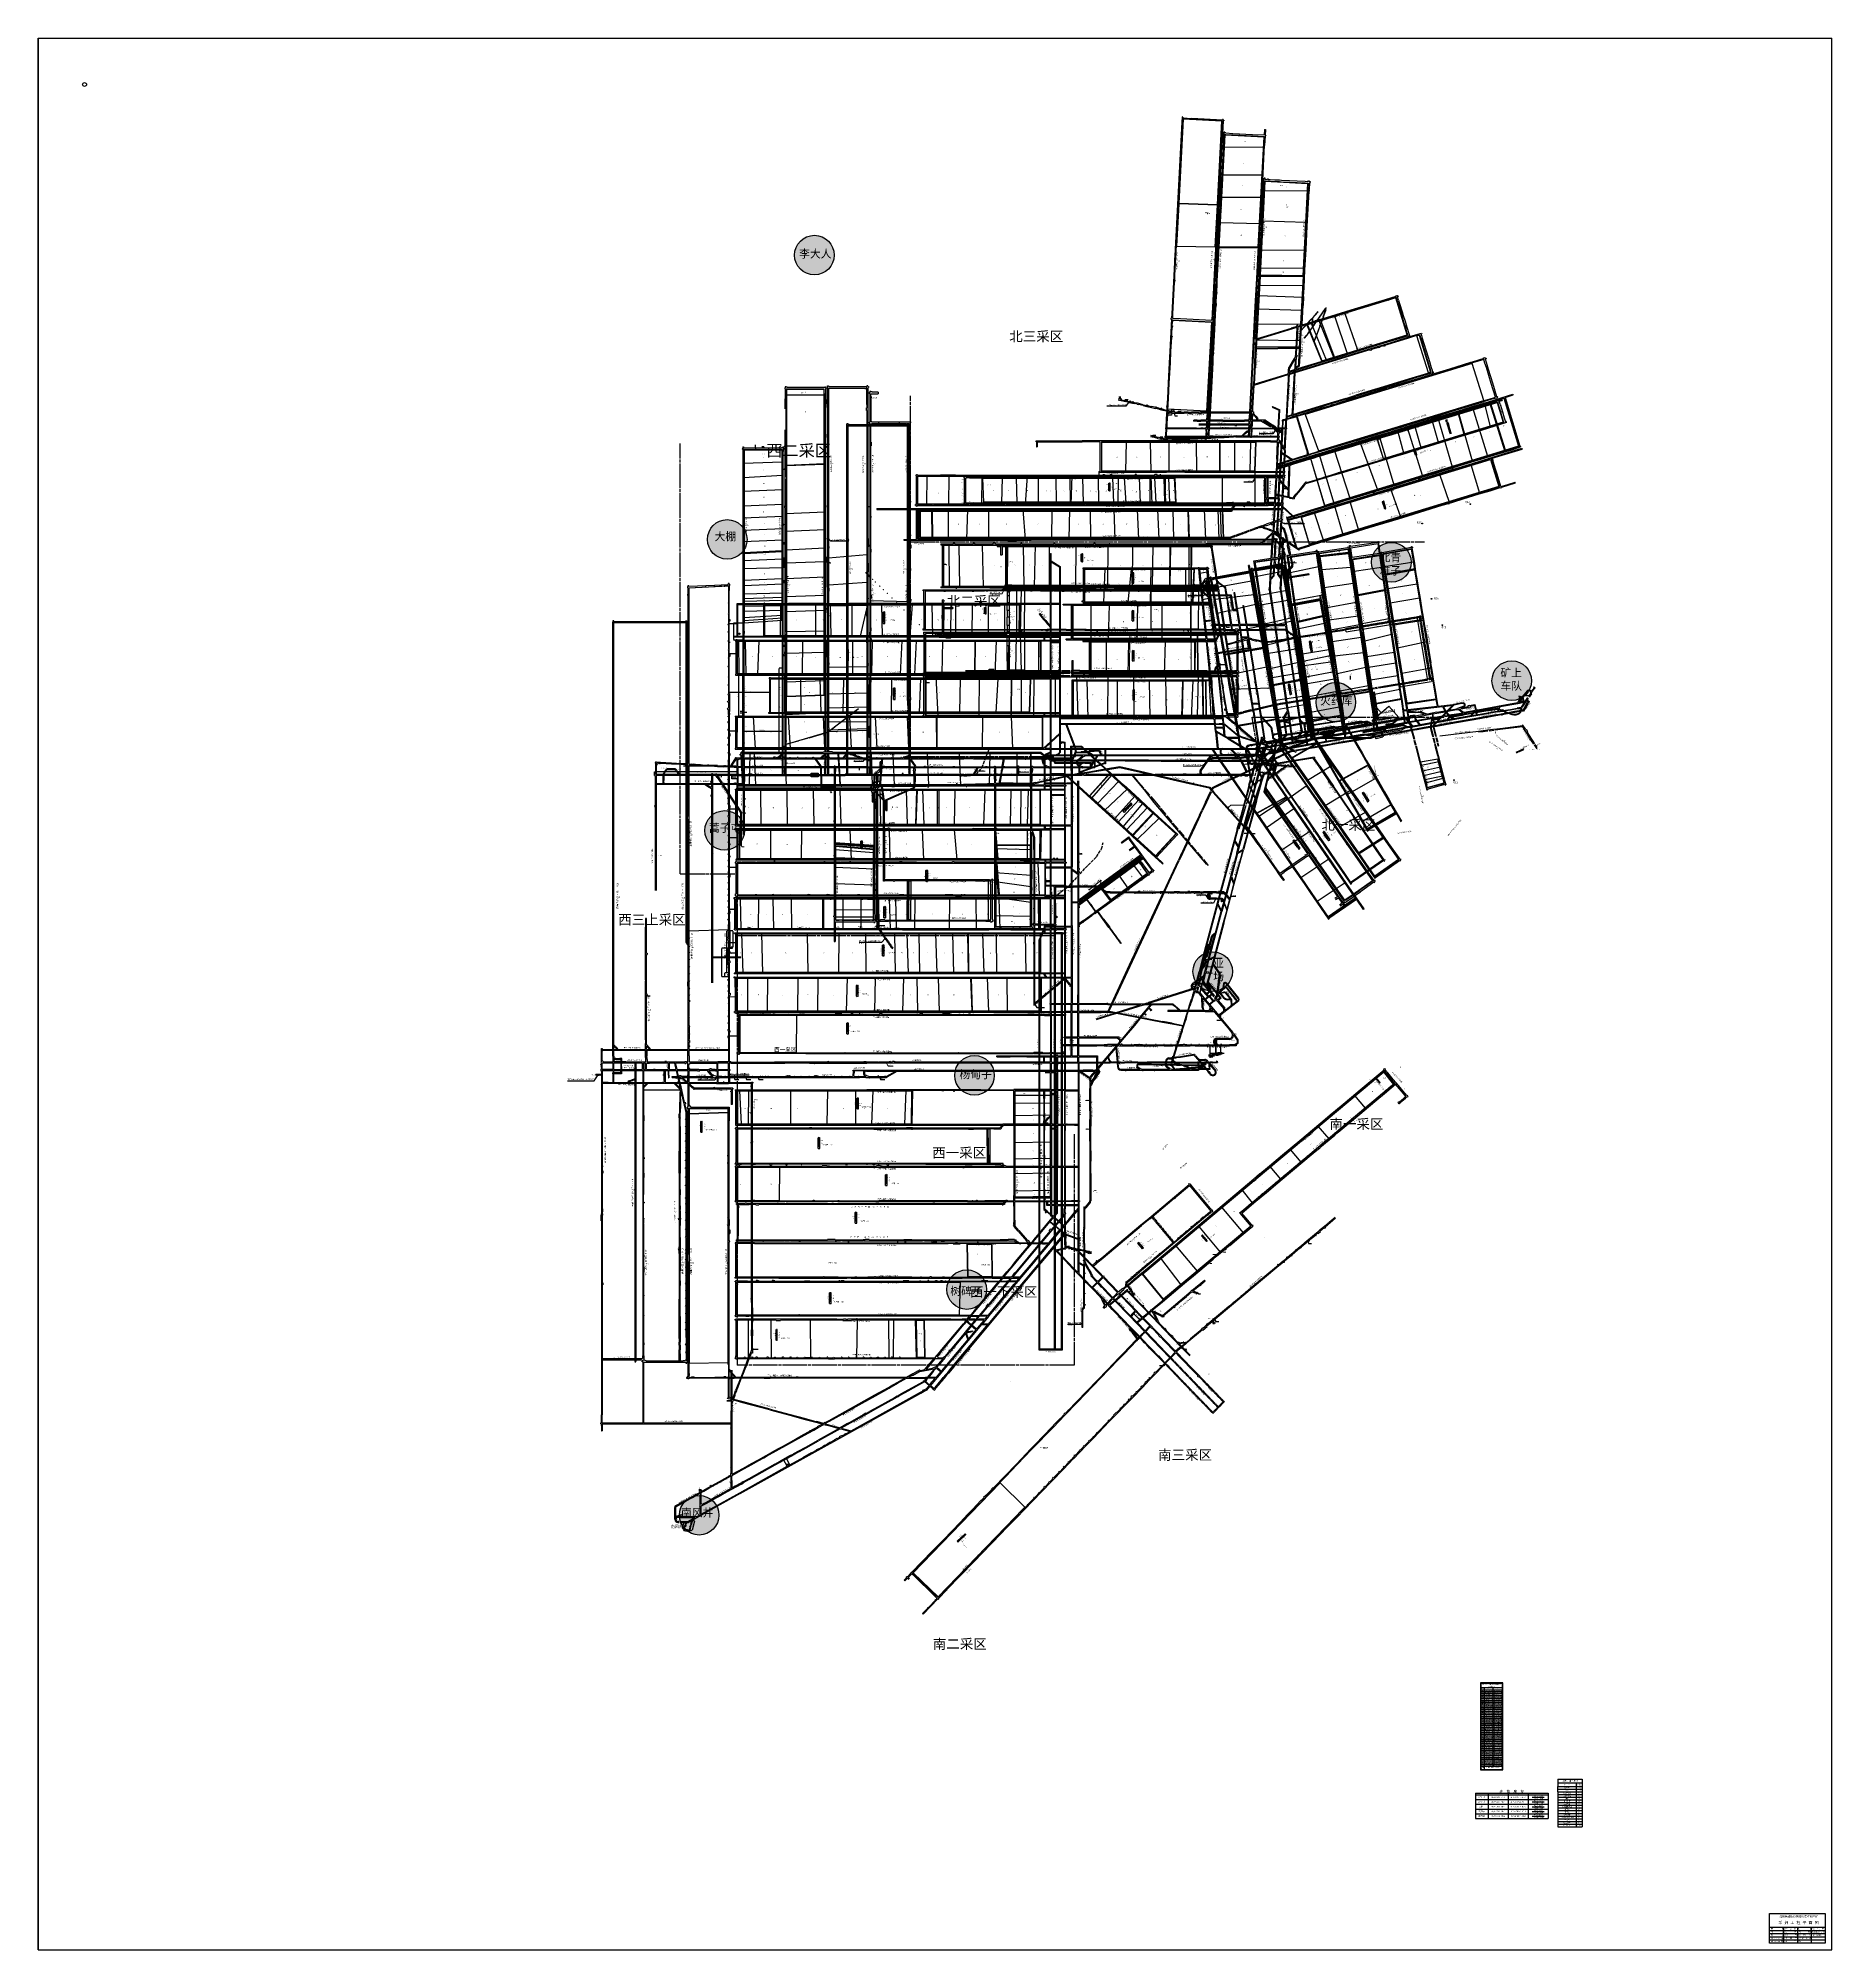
# Model space of a CAD drawing. Header units: millimetres. Extents: x 41513366 to 41522434, y 4590966 to 4600634.
import ezdxf

# ---------------------------------------------------------------- set-up
doc = ezdxf.new("R2010")
doc.units = ezdxf.units.MM
doc.header["$PDMODE"] = 35
doc.header["$PDSIZE"] = -5
for name, pattern in [('ACAD_ISO02W100', [15, 12, -3]), ('ACAD_ISO03W100', [30, 12, -18]), ('ACAD_ISO04W100', [30, 24, -3, 0, -3]), ('hdxx', [7, 4, -3]), ('JIS_02_1.0', [2, 1, -1]), ('SJHD', [10, 8, -2]), ('SJHD(2K)', [10, 8, -2]), ('xx(2K)', [10, 8, -2]), ('上盘交面线(2K)', [48, 40, -4, 0, -4]), ('新采区边界(5K)', [150, 125, -5, 15, -5])]:
    doc.linetypes.add(name, pattern=pattern)
doc.layers.get('0').update_dxf_attribs({"lineweight": 18})
doc.layers.get('Defpoints').update_dxf_attribs({"lineweight": 18})
for name, color, linetype, lineweight in [('12-1实见断层上盘交面线', 1, 'Continuous', 18), ('12-1实见断层下盘交面线', 1, 'Continuous', 18), ('12-1煤工作面小柱状', 7, 'Continuous', 18), ('12-1煤工作面编号', 7, 'Continuous', 18), ('12-1煤巷道', 5, 'Continuous', 18), ('12-1煤巷道名称', 5, 'Continuous', 18), ('12-2煤表外量', 7, 'Continuous', 18), ('12-2采区边界线', 7, 'Continuous', 18), ('12煤巷巷道名称', 7, 'Continuous', 20), ('12煤巷道', 7, 'Continuous', 18), ('12煤巷道名称', 7, 'Continuous', 18), ('2014年工作面月末位置', 150, 'Continuous', 18), ('2016年12煤进尺', 7, 'Continuous', 18), ('2018年工作面位置', 20, 'Continuous', 18), ('2018年采煤月末位置', 20, 'Continuous', 18), ('28.2607矿界拐点', 7, 'Continuous', 18), ('7煤工作面小柱状', 6, 'Continuous', 18), ('7煤工作面编号', 7, 'Continuous', 18), ('7煤巷道', 6, 'Continuous', 18), ('7煤巷道名称', 6, 'Continuous', 18), ('七煤积水区', 5, 'Continuous', 30), ('井筒、煤仓明细', 7, 'Continuous', 18), ('停采线', 255, 'Continuous', 18), ('图纸改动标记', 2, 'Continuous', 18), ('岩巷', 30, 'Continuous', 18), ('岩巷巷道名称', 30, 'Continuous', 18), ('工作面月末位置', 7, 'Continuous', 18), ('测量图签', 7, 'Continuous', 18), ('设计', 4, 'Continuous', 18), ('采区名称', 7, 'Continuous', 18), ('采空区工作面颜色', 6, 'Continuous', 18)]:
    doc.layers.add(name, color=color, linetype=linetype, lineweight=lineweight)
doc.styles.get("Standard").update_dxf_attribs({"font": ''})
doc.styles.add('仿宋_GB2312', font='')
doc.styles.add('回采年度.钻孔编号工作面月份', font='', dxfattribs={"width": 1.2})
doc.styles.add('图签仿宋', font='')
doc.styles.add('宋体5', font='')
doc.styles.add('巷道名称.边界.露头.断层注记', font='', dxfattribs={"width": 0.8})
doc.styles.add('正体', font='')
doc.styles.add('正等线体', font='simhei.ttf')
doc.styles.add('注记正体字', font='')
doc.styles.add('注记正等线体', font='simhei.ttf')
doc.styles.get('Standard').set_extended_font_data('宋体')
doc.styles.get('仿宋_GB2312').set_extended_font_data('宋体')
doc.styles.get('回采年度.钻孔编号工作面月份').set_extended_font_data('宋体')
doc.styles.get('图签仿宋').set_extended_font_data('宋体')
doc.styles.get('宋体5').set_extended_font_data('宋体')
doc.styles.get('巷道名称.边界.露头.断层注记').set_extended_font_data('宋体')
doc.styles.get('正体').set_extended_font_data('宋体')
doc.styles.get('注记正体字').set_extended_font_data('宋体')
doc.linetypes.add('下盘交面线(2K)', pattern='A,40,-4,[148,AAA.SHX,S=2.12164,R=0,X=0,Y=0],-4', length=48)
doc.dimstyles.new('ISO-25$0', dxfattribs={"dimtxt": 5, "dimasz": 2.5, "dimexe": 1.25, "dimexo": 0, "dimtad": 1, "dimdsep": 46, "dimtxsty": '仿宋_GB2312', "dimcen": 2.5, "dimdle": 5, "dimadec": 0, "dimazin": 0, "dimtfac": 1, "dimtmove": 0, "dimatfit": 3, "dimfxl": 1, "dimtolj": 1, "dimarcsym": 0})
doc.dimstyles.new('测量用', dxfattribs={"dimtxt": 3, "dimasz": 2, "dimexe": 0, "dimexo": 0, "dimgap": 0.5, "dimtad": 1, "dimdec": 3, "dimzin": 0, "dimdsep": 46, "dimtxsty": '图签仿宋', "dimcen": 0.09, "dimdle": 4, "dimaunit": 1, "dimadec": 3, "dimazin": 2, "dimtfac": 1, "dimtdec": 3, "dimtix": 1, "dimtmove": 0, "dimatfit": 3, "dimfxl": 1, "dimtolj": 1, "dimarcsym": 1})

# ---------------------------------------------------------------- blocks, each defined once
blk = doc.blocks.new('*X32')
at = {"layer": '岩巷巷道名称', "linetype": 'Continuous'}
blk.add_hatch(color=0, dxfattribs=at).paths.add_polyline_path([(41519271.5, 4596967.9), (41519269.5, 4596966.4), (41519269.1, 4596967)], flags=0)
at = {"layer": '岩巷巷道名称', "color": 0, "linetype": 'Continuous'}
for p, q in [((41519243.1, 4596951.5), (41519154.5, 4596951.5)), ((41519154.5, 4596951.5), (41519154.5, 4596951.5)), ((41519271.5, 4596967.9), (41519243.1, 4596951.5))]:
    blk.add_line(p, q, dxfattribs=at)
blk = doc.blocks.new('*X33')
at = {"layer": '岩巷', "linetype": 'Continuous', "lineweight": 30}
blk.add_hatch(color=0, dxfattribs=at).paths.add_polyline_path([(41517083.9, 4596993.8), (41517085, 4596996.1), (41517085.5, 4596995.7)], flags=0)
at = {"layer": '岩巷', "color": 0, "linetype": 'Continuous', "lineweight": 30}
for p, q in [((41517083.9, 4596993.8), (41517087.1, 4596998.8)), ((41517087.1, 4596998.8), (41517093.5, 4596998.8))]:
    blk.add_line(p, q, dxfattribs=at)
at = {"layer": '岩巷', "color": 0, "lineweight": 30}
blk.add_line((41517093.5, 4596998.8), (41517093.5, 4596998.8), dxfattribs=at)
blk = doc.blocks.new('*X34')
at = {"layer": '12煤巷巷道名称', "linetype": 'Continuous'}
blk.add_hatch(color=0, dxfattribs=at).paths.add_polyline_path([(41518107, 4596931.9), (41518108.3, 4596931.2), (41518108.1, 4596930.9)], flags=0)
at = {"layer": '12煤巷巷道名称', "color": 0, "linetype": 'Continuous'}
for p, q in [((41518107, 4596931.9), (41518113.8, 4596926.7)), ((41518113.8, 4596926.7), (41518153.2, 4596926.7))]:
    blk.add_line(p, q, dxfattribs=at)
at = {"layer": '12煤巷巷道名称', "color": 0}
blk.add_line((41518153.2, 4596926.7), (41518153.2, 4596926.7), dxfattribs=at)
blk = doc.blocks.new('*X35')
at = {"layer": '图纸改动标记', "linetype": 'Continuous', "lineweight": 30, "ltscale": 2}
blk.add_hatch(color=0, dxfattribs=at).paths.add_polyline_path([(41517359.4, 4598103.6), (41517361.4, 4598102.1), (41517361, 4598101.6)], flags=0)
at = {"layer": '图纸改动标记', "color": 0, "linetype": 'Continuous', "lineweight": 30, "ltscale": 2}
for p, q in [((41517359.4, 4598103.6), (41517372.4, 4598091.2)), ((41517372.4, 4598091.2), (41517464.4, 4598091.2))]:
    blk.add_line(p, q, dxfattribs=at)
at = {"layer": '图纸改动标记', "color": 0, "lineweight": 30, "ltscale": 2}
blk.add_line((41517464.4, 4598091.2), (41517464.4, 4598091.2), dxfattribs=at)
blk = doc.blocks.new('*X36')
at = {"layer": '图纸改动标记', "linetype": 'Continuous', "lineweight": 0, "ltscale": 2}
blk.add_hatch(color=0, dxfattribs=at).paths.add_polyline_path([(41519383.7, 4596745.2), (41519385.5, 4596747), (41519385.9, 4596746.5)], flags=0)
at = {"layer": '图纸改动标记', "color": 0, "linetype": 'Continuous', "lineweight": 0, "ltscale": 2}
for p, q in [((41519383.7, 4596745.2), (41519396.5, 4596754.8)), ((41519396.5, 4596754.8), (41519464.6, 4596754.8))]:
    blk.add_line(p, q, dxfattribs=at)
at = {"layer": '图纸改动标记', "color": 0, "linetype": 'ByBlock', "lineweight": 0, "ltscale": 2}
blk.add_line((41519464.6, 4596754.8), (41519464.6, 4596754.8), dxfattribs=at)
blk = doc.blocks.new('*X37')
at = {"layer": '图纸改动标记', "linetype": 'Continuous', "lineweight": 0, "ltscale": 2}
blk.add_hatch(color=0, dxfattribs=at).paths.add_polyline_path([(41518320.2, 4596927.3), (41518321.1, 4596926.9), (41518321, 4596926.7)], flags=0)
at = {"layer": '图纸改动标记', "color": 0, "linetype": 'Continuous', "lineweight": 0, "ltscale": 2}
for p, q in [((41518320.2, 4596927.3), (41518327.8, 4596921.9)), ((41518327.8, 4596921.9), (41518373.9, 4596921.9))]:
    blk.add_line(p, q, dxfattribs=at)
at = {"layer": '图纸改动标记', "color": 0, "linetype": 'ByBlock', "lineweight": 0, "ltscale": 2}
blk.add_line((41518373.9, 4596921.9), (41518373.9, 4596921.9), dxfattribs=at)
blk = doc.blocks.new('*X38')
at = {"layer": '岩巷巷道名称', "linetype": 'Continuous', "lineweight": -2}
blk.add_hatch(color=0, dxfattribs=at).paths.add_polyline_path([(41518901.9, 4594185.5), (41518903.9, 4594184), (41518903.4, 4594183.6)], flags=0)
at = {"layer": '岩巷巷道名称', "color": 0, "linetype": 'Continuous', "lineweight": -2}
blk.add_line((41518901.9, 4594185.5), (41518934.2, 4594153.6), dxfattribs=at)
at = {"layer": '岩巷巷道名称', "color": 0, "lineweight": -2}
blk.add_line((41518934.2, 4594153.6), (41518934.2, 4594153.6), dxfattribs=at)
blk = doc.blocks.new('*X39')
at = {"layer": '图纸改动标记', "color": 3, "linetype": 'ByBlock', "lineweight": 0, "ltscale": 2}
for p, q in [((41519322.2, 4594483), (41519304.8, 4594483)), ((41519325.1, 4594480), (41519322.2, 4594483))]:
    blk.add_line(p, q, dxfattribs=at)
blk = doc.blocks.new('*X40')
at = {"layer": '图纸改动标记', "linetype": 'Continuous', "lineweight": 0, "ltscale": 2}
blk.add_hatch(color=0, dxfattribs=at).paths.add_polyline_path([(41519284.1, 4594439.9), (41519286.6, 4594439.3), (41519286.4, 4594438.7)], flags=0)
at = {"layer": '图纸改动标记', "color": 0, "linetype": 'Continuous', "lineweight": 0, "ltscale": 2}
for p, q in [((41519284.1, 4594439.9), (41519290.9, 4594437.4)), ((41519290.9, 4594437.4), (41519299.9, 4594437.4))]:
    blk.add_line(p, q, dxfattribs=at)
at = {"layer": '图纸改动标记', "color": 0, "linetype": 'ByBlock', "lineweight": 0, "ltscale": 2}
blk.add_line((41519299.9, 4594437.4), (41519299.9, 4594437.4), dxfattribs=at)
blk = doc.blocks.new('*D54')
at = {"layer": 'Defpoints', "color": 0, "linetype": 'ByBlock', "ltscale": 2}
for p in [(41519394.5, 4596725.8), (41519396.6, 4596723.5), (41519398.1, 4596724.9)]:
    blk.add_point(p, dxfattribs=at)
at = {"layer": '图纸改动标记', "color": 0, "linetype": 'Continuous', "lineweight": -2, "ltscale": 2}
for p, q in [((41519394.5, 4596729.1), (41519392.8, 4596730.9)), ((41519394.5, 4596725.8), (41519397.1, 4596728)), ((41519396.1, 4596727.2), (41519398.1, 4596724.9)), ((41519396.6, 4596723.5), (41519399.1, 4596725.8)), ((41519399.8, 4596723.1), (41519411.4, 4596710.1))]:
    blk.add_line(p, q, dxfattribs=at)
at = {"layer": '图纸改动标记', "color": 0, "linetype": 'ByBlock', "ltscale": 2}
for points in [[(41519394.8, 4596729.3), (41519394.1, 4596728.8), (41519396.1, 4596727.2)], [(41519400.1, 4596723.3), (41519399.5, 4596722.8), (41519398.1, 4596724.9)]]:
    blk.add_solid(points, dxfattribs=at)
at = {"layer": '图纸改动标记', "color": 0, "linetype": 'ByBlock', "lineweight": -3, "ltscale": 2, "insert": (41519408.8, 4596717.7), "char_height": 5, "attachment_point": 5, "rotation": 311.72184, "style": '仿宋_GB2312'}
blk.add_mtext('\\A1;3.04', dxfattribs=at)
blk = doc.blocks.new('*X41')
at = {"layer": '图纸改动标记', "linetype": 'Continuous', "lineweight": 0, "ltscale": 2}
blk.add_hatch(color=0, dxfattribs=at).paths.add_polyline_path([(41519352.4, 4594496.3), (41519354.8, 4594495.8), (41519354.6, 4594495.2)], flags=0)
at = {"layer": '图纸改动标记', "color": 0, "linetype": 'Continuous', "lineweight": 0, "ltscale": 2}
for p, q in [((41519352.4, 4594496.3), (41519359.1, 4594493.8)), ((41519359.1, 4594493.8), (41519370.4, 4594493.8))]:
    blk.add_line(p, q, dxfattribs=at)
at = {"layer": '图纸改动标记', "color": 0, "linetype": 'ByBlock', "lineweight": 0, "ltscale": 2}
blk.add_line((41519370.4, 4594493.8), (41519370.4, 4594493.8), dxfattribs=at)
blk = doc.blocks.new('*X42')
at = {"layer": '图纸改动标记', "linetype": 'Continuous', "lineweight": 0, "ltscale": 2}
blk.add_hatch(color=0, dxfattribs=at).paths.add_polyline_path([(41517285.9, 4595380.3), (41517286.8, 4595382.1), (41517287.2, 4595381.8)], flags=0)
at = {"layer": '图纸改动标记', "color": 0, "linetype": 'Continuous', "lineweight": 0, "ltscale": 2}
for p, q in [((41517285.9, 4595380.3), (41517290.2, 4595386.8)), ((41517290.2, 4595386.8), (41517307.9, 4595386.8))]:
    blk.add_line(p, q, dxfattribs=at)
at = {"layer": '图纸改动标记', "color": 0, "linetype": 'ByBlock', "lineweight": 0, "ltscale": 2}
blk.add_line((41517307.9, 4595386.8), (41517307.9, 4595386.8), dxfattribs=at)
blk = doc.blocks.new('*X43')
at = {"layer": '图纸改动标记', "linetype": 'Continuous', "lineweight": 0, "ltscale": 2}
blk.add_hatch(color=0, dxfattribs=at).paths.add_polyline_path([(41517147.2, 4595380.3), (41517148.1, 4595382.1), (41517148.5, 4595381.8)], flags=0)
at = {"layer": '图纸改动标记', "color": 0, "linetype": 'Continuous', "lineweight": 0, "ltscale": 2}
for p, q in [((41517147.2, 4595380.3), (41517151.1, 4595386.2)), ((41517151.1, 4595386.2), (41517168.6, 4595386.2))]:
    blk.add_line(p, q, dxfattribs=at)
at = {"layer": '图纸改动标记', "color": 0, "linetype": 'ByBlock', "lineweight": 0, "ltscale": 2}
blk.add_line((41517168.6, 4595386.2), (41517168.6, 4595386.2), dxfattribs=at)
blk = doc.blocks.new('*X44')
at = {"layer": '图纸改动标记', "linetype": 'Continuous', "lineweight": 0, "ltscale": 2}
blk.add_hatch(color=0, dxfattribs=at).paths.add_polyline_path([(41518686.5, 4595268.8), (41518685.2, 4595267.3), (41518684.8, 4595267.7)], flags=0)
at = {"layer": '图纸改动标记', "color": 0, "linetype": 'Continuous', "lineweight": 0, "ltscale": 2}
for p, q in [((41518678.1, 4595261.2), (41518660.5, 4595261.2)), ((41518686.5, 4595268.8), (41518678.1, 4595261.2))]:
    blk.add_line(p, q, dxfattribs=at)
at = {"layer": '图纸改动标记', "color": 0, "linetype": 'ByBlock', "lineweight": 0, "ltscale": 2}
blk.add_line((41518660.5, 4595261.2), (41518660.5, 4595261.2), dxfattribs=at)
blk = doc.blocks.new('*X45')
at = {"layer": '12-1煤巷道', "linetype": 'Continuous', "lineweight": 0, "ltscale": 2}
blk.add_hatch(color=0, dxfattribs=at).paths.add_polyline_path([(41517653.1, 4595452.9), (41517654.3, 4595451.3), (41517653.9, 4595451.1)], flags=0)
at = {"layer": '12-1煤巷道', "color": 0, "linetype": 'Continuous', "lineweight": 0, "ltscale": 2}
for p, q in [((41517653.1, 4595452.9), (41517663.9, 4595434.7)), ((41517663.9, 4595434.7), (41517689.1, 4595434.7))]:
    blk.add_line(p, q, dxfattribs=at)
at = {"layer": '12-1煤巷道', "color": 0, "linetype": 'ByBlock', "lineweight": 0, "ltscale": 2}
blk.add_line((41517689.1, 4595434.7), (41517689.1, 4595434.7), dxfattribs=at)
blk = doc.blocks.new('*X46')
at = {"layer": '岩巷巷道名称', "linetype": 'Continuous', "lineweight": 0}
blk.add_hatch(color=0, dxfattribs=at).paths.add_polyline_path([(41520132.3, 4597249.1), (41520133.8, 4597247.8), (41520133.4, 4597247.4)], flags=0)
at = {"layer": '岩巷巷道名称', "color": 0, "linetype": 'Continuous', "lineweight": 0}
for p, q in [((41520132.3, 4597249.1), (41520156.9, 4597221)), ((41520156.9, 4597221), (41520224.8, 4597229.9))]:
    blk.add_line(p, q, dxfattribs=at)
at = {"layer": '岩巷巷道名称', "color": 0, "lineweight": 0}
blk.add_line((41520224.8, 4597229.9), (41520224.8, 4597229.9), dxfattribs=at)
blk = doc.blocks.new('*D55')
at = {"layer": 'Defpoints', "color": 0, "linetype": 'ByBlock', "ltscale": 2}
for p in [(41517948.1, 4597972.3), (41517948.1, 4597972.3), (41517954.1, 4597972.3)]:
    blk.add_point(p, dxfattribs=at)
at = {"layer": '图纸改动标记', "color": 0, "linetype": 'Continuous', "lineweight": -2, "ltscale": 2}
for p, q in [((41517946.1, 4597972.3), (41517944.1, 4597972.3)), ((41517954.1, 4597972.3), (41517948.1, 4597972.3)), ((41517956.1, 4597972.3), (41517958.1, 4597972.3))]:
    blk.add_line(p, q, dxfattribs=at)
at = {"layer": '图纸改动标记', "color": 0, "linetype": 'ByBlock', "ltscale": 2}
for points in [[(41517946.1, 4597972.7), (41517946.1, 4597972), (41517948.1, 4597972.3)], [(41517956.1, 4597972.7), (41517956.1, 4597972), (41517954.1, 4597972.3)]]:
    blk.add_solid(points, dxfattribs=at)
at = {"layer": '图纸改动标记', "color": 0, "linetype": 'ByBlock', "lineweight": -3, "ltscale": 2, "insert": (41517951.1, 4597974.3), "char_height": 3, "attachment_point": 5, "style": '图签仿宋'}
blk.add_mtext('\\A1;6.000', dxfattribs=at)
blk = doc.blocks.new('*X47')
at = {"layer": '岩巷', "linetype": 'Continuous', "lineweight": 30}
blk.add_hatch(color=0, dxfattribs=at).paths.add_polyline_path([(41517161.3, 4593415.7), (41517159.7, 4593416.9), (41517160, 4593417.3)], flags=0)
at = {"layer": '岩巷', "color": 0, "linetype": 'Continuous', "lineweight": 30}
for p, q in [((41517157, 4593419.6), (41517150.3, 4593419.6)), ((41517161.3, 4593415.7), (41517157, 4593419.6))]:
    blk.add_line(p, q, dxfattribs=at)
at = {"layer": '岩巷', "color": 0, "lineweight": 30}
blk.add_line((41517150.3, 4593419.6), (41517150.3, 4593419.6), dxfattribs=at)
blk = doc.blocks.new('diabaseBig2k')
at = {"color": 3, "linetype": 'SJHD'}
for p, q in [((-0.7, 0.7), (0.7, -0.7)), ((-0.7, -0.7), (0.7, 0.7))]:
    blk.add_line(p, q, dxfattribs=at)
blk = doc.blocks.new('*X48')
at = {"layer": '岩巷', "linetype": 'Continuous', "lineweight": 30}
blk.add_hatch(color=0, dxfattribs=at).paths.add_polyline_path([(41516600.5, 4596922.5), (41516602, 4596920.5), (41516601.5, 4596920.2)], flags=0)
at = {"layer": '岩巷', "color": 0, "linetype": 'Continuous', "lineweight": 30}
for p, q in [((41516600.5, 4596922.5), (41516603.2, 4596917.8)), ((41516603.2, 4596917.8), (41516602.6, 4596917.4))]:
    blk.add_line(p, q, dxfattribs=at)
at = {"layer": '岩巷', "color": 0, "lineweight": 30}
blk.add_line((41516602.6, 4596917.4), (41516602.6, 4596917.4), dxfattribs=at)
blk = doc.blocks.new('*D56')
at = {"layer": 'Defpoints', "color": 0, "linetype": 'ByBlock', "ltscale": 2}
for p in [(41520122.8, 4597112.9), (41520159.8, 4597122.7), (41520165.5, 4597100.9)]:
    blk.add_point(p, dxfattribs=at)
at = {"layer": '图纸改动标记', "color": 0, "linetype": 'Continuous', "lineweight": -2, "ltscale": 2}
for p, q in [((41520122.8, 4597112.9), (41520128.6, 4597091.1)), ((41520130.5, 4597091.6), (41520163.6, 4597100.4)), ((41520159.8, 4597122.7), (41520165.5, 4597100.9))]:
    blk.add_line(p, q, dxfattribs=at)
at = {"layer": '图纸改动标记', "color": 0, "linetype": 'ByBlock', "ltscale": 2}
for points in [[(41520130.4, 4597091.9), (41520130.6, 4597091.3), (41520128.6, 4597091.1)], [(41520163.5, 4597100.7), (41520163.7, 4597100), (41520165.5, 4597100.9)]]:
    blk.add_solid(points, dxfattribs=at)
at = {"layer": '图纸改动标记', "color": 0, "linetype": 'ByBlock', "lineweight": -3, "ltscale": 2, "insert": (41520146.6, 4597097.9), "char_height": 3, "attachment_point": 5, "rotation": 14.83834, "style": '图签仿宋'}
blk.add_mtext('\\A1;38.240', dxfattribs=at)
blk = doc.blocks.new('*X49')
at = {"linetype": 'Continuous'}
blk.add_hatch(color=0, dxfattribs=at).paths.add_polyline_path([(41516920.7, 4596551.2), (41516922.1, 4596549.1), (41516921.6, 4596548.9)], flags=0)
at = {"color": 0, "linetype": 'Continuous'}
for p, q in [((41516920.7, 4596551.2), (41516924.5, 4596543.9)), ((41516924.5, 4596543.9), (41516934.5, 4596543.9))]:
    blk.add_line(p, q, dxfattribs=at)
at = {"color": 0}
blk.add_line((41516934.5, 4596543.9), (41516934.5, 4596543.9), dxfattribs=at)
blk = doc.blocks.new('*X50')
at = {"layer": '岩巷', "linetype": 'Continuous', "lineweight": 0}
blk.add_hatch(color=0, dxfattribs=at).paths.add_polyline_path([(41519654.9, 4597988.5), (41519656.2, 4597987), (41519655.8, 4597986.7)], flags=0)
at = {"layer": '岩巷', "color": 0, "linetype": 'Continuous', "lineweight": 0}
for p, q in [((41519654.9, 4597988.5), (41519660.2, 4597981.1)), ((41519660.2, 4597981.1), (41519727.6, 4597981.1))]:
    blk.add_line(p, q, dxfattribs=at)
at = {"layer": '岩巷', "color": 0, "lineweight": 0}
blk.add_line((41519727.6, 4597981.1), (41519727.6, 4597981.1), dxfattribs=at)
blk = doc.blocks.new('*X51')
at = {"layer": '图纸改动标记', "linetype": 'Continuous', "lineweight": 15, "ltscale": 2}
blk.add_hatch(color=0, dxfattribs=at).paths.add_polyline_path([(41518734.2, 4596341), (41518734.3, 4596343), (41518734.8, 4596342.9)], flags=0)
at = {"layer": '图纸改动标记', "color": 0, "linetype": 'Continuous', "lineweight": 15, "ltscale": 2}
for p, q in [((41518739.9, 4596376), (41518678, 4596325.9)), ((41518734.2, 4596341), (41518739.9, 4596376))]:
    blk.add_line(p, q, dxfattribs=at)
at = {"layer": '图纸改动标记', "color": 0, "lineweight": 15, "ltscale": 2}
blk.add_line((41518678, 4596325.9), (41518678, 4596325.9), dxfattribs=at)
blk = doc.blocks.new('*D57')
at = {"layer": 'Defpoints', "color": 0, "ltscale": 2}
for p in [(41517573.8, 4597842.2), (41517574.8, 4597842.2), (41517574.8, 4597842.2)]:
    blk.add_point(p, dxfattribs=at)
at = {"layer": '图纸改动标记', "color": 0, "linetype": 'Continuous', "lineweight": -2, "ltscale": 2}
for p, q in [((41517571.8, 4597842.2), (41517569.8, 4597842.2)), ((41517573.8, 4597842.2), (41517574.8, 4597842.2)), ((41517576.8, 4597842.2), (41517578.8, 4597842.2))]:
    blk.add_line(p, q, dxfattribs=at)
at = {"layer": '图纸改动标记', "color": 0, "ltscale": 2}
for points in [[(41517571.8, 4597842.5), (41517571.8, 4597841.8), (41517573.8, 4597842.2)], [(41517576.8, 4597842.5), (41517576.8, 4597841.8), (41517574.8, 4597842.2)]]:
    blk.add_solid(points, dxfattribs=at)
at = {"layer": '图纸改动标记', "color": 0, "lineweight": -3, "ltscale": 2, "insert": (41517574.3, 4597844.2), "char_height": 3, "attachment_point": 5, "style": '图签仿宋'}
blk.add_mtext('\\A1;0.989', dxfattribs=at)
blk = doc.blocks.new('*X52')
at = {"layer": '图纸改动标记', "linetype": 'Continuous', "lineweight": 0, "ltscale": 2}
blk.add_hatch(color=0, dxfattribs=at).paths.add_polyline_path([(41518686.9, 4595123.2), (41518685.8, 4595121.5), (41518685.4, 4595121.9)], flags=0)
at = {"layer": '图纸改动标记', "color": 0, "linetype": 'Continuous', "lineweight": 0, "ltscale": 2}
for p, q in [((41518680.5, 4595116), (41518662.9, 4595116)), ((41518686.9, 4595123.2), (41518680.5, 4595116))]:
    blk.add_line(p, q, dxfattribs=at)
at = {"layer": '图纸改动标记', "color": 0, "linetype": 'ByBlock', "lineweight": 0, "ltscale": 2}
blk.add_line((41518662.9, 4595116), (41518662.9, 4595116), dxfattribs=at)
blk = doc.blocks.new('*D58')
at = {"layer": 'Defpoints', "color": 0, "ltscale": 2}
for p in [(41516659.9, 4593089.3), (41516670.9, 4593086.3), (41516673.2, 4593139)]:
    blk.add_point(p, dxfattribs=at)
at = {"layer": '图纸改动标记', "color": 0, "linetype": 'Continuous', "lineweight": -2, "ltscale": 2}
for p, q in [((41516659.9, 4593089.3), (41516670.9, 4593086.3)), ((41516683.7, 4593134.1), (41516671.4, 4593088.2)), ((41516673.2, 4593139), (41516684.2, 4593136))]:
    blk.add_line(p, q, dxfattribs=at)
at = {"layer": '图纸改动标记', "color": 0, "ltscale": 2}
for points in [[(41516671.1, 4593088.3), (41516671.7, 4593088.2), (41516670.9, 4593086.3)], [(41516683.4, 4593134.2), (41516684, 4593134), (41516684.2, 4593136)]]:
    blk.add_solid(points, dxfattribs=at)
at = {"layer": '图纸改动标记', "color": 0, "lineweight": -3, "ltscale": 2, "insert": (41516675.6, 4593111.7), "char_height": 3, "attachment_point": 5, "rotation": 74.99981, "style": '图签仿宋'}
blk.add_mtext('\\A1;51.462', dxfattribs=at)
blk = doc.blocks.new('*D59')
at = {"layer": 'Defpoints', "color": 0, "ltscale": 2}
for p in [(41516632, 4593130.2), (41516632.5, 4593095), (41516641.2, 4593127.7)]:
    blk.add_point(p, dxfattribs=at)
at = {"layer": '图纸改动标记', "color": 0, "linetype": 'Continuous', "lineweight": -2, "ltscale": 2}
for p, q in [((41516632.5, 4593095), (41516623.3, 4593097.5)), ((41516623.8, 4593099.4), (41516631.5, 4593128.2)), ((41516641.2, 4593127.7), (41516632, 4593130.2))]:
    blk.add_line(p, q, dxfattribs=at)
at = {"layer": '图纸改动标记', "color": 0, "ltscale": 2}
for points in [[(41516623.5, 4593099.5), (41516624.1, 4593099.4), (41516623.3, 4593097.5)], [(41516631.2, 4593128.3), (41516631.8, 4593128.1), (41516632, 4593130.2)]]:
    blk.add_solid(points, dxfattribs=at)
at = {"layer": '图纸改动标记', "color": 0, "lineweight": -3, "ltscale": 2, "insert": (41516625.7, 4593114.4), "char_height": 3, "attachment_point": 5, "rotation": 74.99947, "style": '图签仿宋'}
blk.add_mtext('\\A1;33.809', dxfattribs=at)
blk = doc.blocks.new('*D60')
at = {"layer": 'Defpoints', "color": 0, "ltscale": 2}
for p in [(41516628.8, 4593085.7), (41516630.5, 4593093.8), (41516661, 4593087.3)]:
    blk.add_point(p, dxfattribs=at)
at = {"layer": '图纸改动标记', "color": 0, "linetype": 'Continuous', "lineweight": -2, "ltscale": 2}
for p, q in [((41516630.5, 4593093.8), (41516628.8, 4593085.7)), ((41516657.3, 4593079.6), (41516630.7, 4593085.3)), ((41516661, 4593087.3), (41516659.3, 4593079.2))]:
    blk.add_line(p, q, dxfattribs=at)
at = {"layer": '图纸改动标记', "color": 0, "ltscale": 2}
for points in [[(41516630.8, 4593085.6), (41516630.6, 4593085), (41516628.8, 4593085.7)], [(41516657.4, 4593080), (41516657.2, 4593079.3), (41516659.3, 4593079.2)]]:
    blk.add_solid(points, dxfattribs=at)
at = {"layer": '图纸改动标记', "color": 0, "lineweight": -3, "ltscale": 2, "insert": (41516644.4, 4593084.4), "char_height": 3, "attachment_point": 5, "rotation": 347.96517, "style": '图签仿宋'}
blk.add_mtext('\\A1;31.197', dxfattribs=at)
blk = doc.blocks.new('*D61')
at = {"layer": '2016年12煤进尺', "color": 0, "linetype": 'Continuous', "lineweight": -2, "ltscale": 2}
for p, q in [((41516859.8, 4596229.2), (41516859.8, 4596229.2)), ((41516861.8, 4596229.2), (41516886.6, 4596229.2)), ((41516888.6, 4596229.2), (41516888.6, 4596229.2))]:
    blk.add_line(p, q, dxfattribs=at)
at = {"layer": '2016年12煤进尺', "color": 0, "ltscale": 2}
for points in [[(41516861.8, 4596229.5), (41516861.8, 4596228.9), (41516859.8, 4596229.2)], [(41516886.6, 4596229.5), (41516886.6, 4596228.9), (41516888.6, 4596229.2)]]:
    blk.add_solid(points, dxfattribs=at)
at = {"layer": 'Defpoints', "color": 0, "ltscale": 2}
for p in [(41516859.8, 4596229.2), (41516888.6, 4596229.2), (41516888.6, 4596229.2)]:
    blk.add_point(p, dxfattribs=at)
at = {"layer": '2016年12煤进尺', "color": 0, "lineweight": -3, "ltscale": 2, "insert": (41516874.2, 4596231.2), "char_height": 3, "attachment_point": 5, "style": '图签仿宋'}
blk.add_mtext('\\A1;28.847', dxfattribs=at)
blk = doc.blocks.new('*D62')
at = {"layer": '2016年12煤进尺', "color": 0, "linetype": 'Continuous', "lineweight": -2, "ltscale": 2}
for p, q in [((41516855.6, 4596120.4), (41516847.2, 4596120.4)), ((41516847.2, 4595908.6), (41516847.2, 4596118.4)), ((41516855.6, 4595906.6), (41516847.2, 4595906.6))]:
    blk.add_line(p, q, dxfattribs=at)
at = {"layer": '2016年12煤进尺', "color": 0, "ltscale": 2}
for points in [[(41516846.8, 4596118.4), (41516847.5, 4596118.4), (41516847.2, 4596120.4)], [(41516846.8, 4595908.6), (41516847.5, 4595908.6), (41516847.2, 4595906.6)]]:
    blk.add_solid(points, dxfattribs=at)
at = {"layer": 'Defpoints', "color": 0, "ltscale": 2}
for p in [(41516847.2, 4596120.4), (41516855.6, 4596120.4), (41516855.6, 4595906.6)]:
    blk.add_point(p, dxfattribs=at)
at = {"layer": '2016年12煤进尺', "color": 0, "lineweight": -3, "ltscale": 2, "insert": (41516845.2, 4596003.5), "char_height": 3, "attachment_point": 5, "rotation": 90, "style": '图签仿宋'}
blk.add_mtext('\\A1;213.770', dxfattribs=at)
blk = doc.blocks.new('*D63')
at = {"layer": '2016年12煤进尺', "color": 0, "linetype": 'Continuous', "lineweight": -2, "ltscale": 2}
blk.add_line((41516861.8, 4595588), (41516903, 4595588), dxfattribs=at)
at = {"layer": '2016年12煤进尺', "color": 0, "ltscale": 2}
for points in [[(41516861.8, 4595588.3), (41516861.8, 4595587.6), (41516859.8, 4595588)], [(41516903, 4595588.3), (41516903, 4595587.6), (41516905, 4595588)]]:
    blk.add_solid(points, dxfattribs=at)
at = {"layer": 'Defpoints', "color": 0, "ltscale": 2}
for p in [(41516859.8, 4595588), (41516905, 4595588), (41516905, 4595588)]:
    blk.add_point(p, dxfattribs=at)
at = {"layer": '2016年12煤进尺', "color": 0, "lineweight": -3, "ltscale": 2, "insert": (41516882.4, 4595590), "char_height": 3, "attachment_point": 5, "style": '图签仿宋'}
blk.add_mtext('\\A1;45.245', dxfattribs=at)
blk = doc.blocks.new('*D64')
at = {"layer": '2016年12煤进尺', "color": 0, "linetype": 'Continuous', "lineweight": -2, "ltscale": 2}
blk.add_line((41516861.8, 4596441.2), (41516891, 4596441.2), dxfattribs=at)
at = {"layer": '2016年12煤进尺', "color": 0, "ltscale": 2}
for points in [[(41516861.8, 4596441.5), (41516861.8, 4596440.9), (41516859.8, 4596441.2)], [(41516891, 4596441.5), (41516891, 4596440.9), (41516893, 4596441.2)]]:
    blk.add_solid(points, dxfattribs=at)
at = {"layer": 'Defpoints', "color": 0, "ltscale": 2}
for p in [(41516859.8, 4596441.2), (41516893, 4596441.2), (41516893, 4596441.2)]:
    blk.add_point(p, dxfattribs=at)
at = {"layer": '2016年12煤进尺', "color": 0, "lineweight": -3, "ltscale": 2, "insert": (41516876.4, 4596443.2), "char_height": 3, "attachment_point": 5, "style": '图签仿宋'}
blk.add_mtext('\\A1;33.245', dxfattribs=at)
blk = doc.blocks.new('*D65')
at = {"layer": '2016年12煤进尺', "color": 0, "linetype": 'Continuous', "lineweight": -2, "ltscale": 2}
blk.add_line((41516861.8, 4596591), (41516895.6, 4596591), dxfattribs=at)
at = {"layer": '2016年12煤进尺', "color": 0, "ltscale": 2}
for points in [[(41516861.8, 4596591.3), (41516861.8, 4596590.6), (41516859.8, 4596591)], [(41516895.6, 4596591.3), (41516895.6, 4596590.6), (41516897.6, 4596591)]]:
    blk.add_solid(points, dxfattribs=at)
at = {"layer": 'Defpoints', "color": 0, "ltscale": 2}
for p in [(41516859.8, 4596591), (41516897.6, 4596591), (41516897.6, 4596591)]:
    blk.add_point(p, dxfattribs=at)
at = {"layer": '2016年12煤进尺', "color": 0, "lineweight": -3, "ltscale": 2, "insert": (41516878.7, 4596593), "char_height": 3, "attachment_point": 5, "style": '图签仿宋'}
blk.add_mtext('\\A1;37.875', dxfattribs=at)
blk = doc.blocks.new('*D66')
at = {"layer": '2016年12煤进尺', "color": 0, "linetype": 'Continuous', "lineweight": -2, "ltscale": 2}
for p, q in [((41516860.8, 4596736.3), (41516860.8, 4596736.3)), ((41516862.8, 4596736.3), (41516891.3, 4596736.3)), ((41516893.3, 4596736.3), (41516893.3, 4596736.3))]:
    blk.add_line(p, q, dxfattribs=at)
at = {"layer": '2016年12煤进尺', "color": 0, "ltscale": 2}
for points in [[(41516862.8, 4596736.6), (41516862.8, 4596735.9), (41516860.8, 4596736.3)], [(41516891.3, 4596736.6), (41516891.3, 4596735.9), (41516893.3, 4596736.3)]]:
    blk.add_solid(points, dxfattribs=at)
at = {"layer": 'Defpoints', "color": 0, "ltscale": 2}
for p in [(41516860.8, 4596736.3), (41516893.3, 4596736.3), (41516893.3, 4596736.3)]:
    blk.add_point(p, dxfattribs=at)
at = {"layer": '2016年12煤进尺', "color": 0, "lineweight": -3, "ltscale": 2, "insert": (41516877, 4596738.3), "char_height": 3, "attachment_point": 5, "rotation": 359.99674, "style": '图签仿宋'}
blk.add_mtext('\\A1;32.573', dxfattribs=at)
blk = doc.blocks.new('*D67')
at = {"layer": '2016年12煤进尺', "color": 0, "linetype": 'Continuous', "lineweight": -2, "ltscale": 2}
blk.add_line((41516861.8, 4597327.3), (41517061.3, 4597327.3), dxfattribs=at)
at = {"layer": '2016年12煤进尺', "color": 0, "ltscale": 2}
for points in [[(41516861.8, 4597327.6), (41516861.8, 4597326.9), (41516859.8, 4597327.3)], [(41517061.3, 4597327.6), (41517061.3, 4597326.9), (41517063.3, 4597327.3)]]:
    blk.add_solid(points, dxfattribs=at)
at = {"layer": 'Defpoints', "color": 0, "ltscale": 2}
for p in [(41516859.8, 4597327.3), (41517063.3, 4597327.3), (41517063.3, 4597327.3)]:
    blk.add_point(p, dxfattribs=at)
at = {"layer": '2016年12煤进尺', "color": 0, "lineweight": -3, "ltscale": 2, "insert": (41516961.6, 4597329.3), "char_height": 3, "attachment_point": 5, "style": '图签仿宋'}
blk.add_mtext('\\A1;203.590', dxfattribs=at)
blk = doc.blocks.new('*D68')
at = {"layer": '2016年12煤进尺', "color": 0, "linetype": 'Continuous', "lineweight": -2, "ltscale": 2}
for p, q in [((41516859.8, 4597521.4), (41516859.8, 4597521.4)), ((41516861.8, 4597521.4), (41516892.4, 4597521.4)), ((41516894.4, 4597521.4), (41516894.4, 4597521.4))]:
    blk.add_line(p, q, dxfattribs=at)
at = {"layer": '2016年12煤进尺', "color": 0, "ltscale": 2}
for points in [[(41516861.8, 4597521.7), (41516861.8, 4597521.1), (41516859.8, 4597521.4)], [(41516892.4, 4597521.7), (41516892.4, 4597521.1), (41516894.4, 4597521.4)]]:
    blk.add_solid(points, dxfattribs=at)
at = {"layer": 'Defpoints', "color": 0, "ltscale": 2}
for p in [(41516859.8, 4597521.4), (41516894.4, 4597521.4), (41516894.4, 4597521.4)]:
    blk.add_point(p, dxfattribs=at)
at = {"layer": '2016年12煤进尺', "color": 0, "lineweight": -3, "ltscale": 2, "insert": (41516877.1, 4597523.4), "char_height": 3, "attachment_point": 5, "rotation": 359.98154, "style": '图签仿宋'}
blk.add_mtext('\\A1;34.675', dxfattribs=at)
blk = doc.blocks.new('*D69')
at = {"layer": '2016年12煤进尺', "color": 0, "linetype": 'Continuous', "lineweight": -2, "ltscale": 2}
for p, q in [((41516859.8, 4597673.5), (41516859.8, 4597673.5)), ((41516861.8, 4597673.5), (41516897.5, 4597673.5)), ((41516899.5, 4597673.5), (41516899.5, 4597673.5))]:
    blk.add_line(p, q, dxfattribs=at)
at = {"layer": '2016年12煤进尺', "color": 0, "ltscale": 2}
for points in [[(41516861.8, 4597673.8), (41516861.8, 4597673.2), (41516859.8, 4597673.5)], [(41516897.5, 4597673.8), (41516897.5, 4597673.2), (41516899.5, 4597673.5)]]:
    blk.add_solid(points, dxfattribs=at)
at = {"layer": 'Defpoints', "color": 0, "ltscale": 2}
for p in [(41516859.8, 4597673.5), (41516899.5, 4597673.5), (41516899.5, 4597673.5)]:
    blk.add_point(p, dxfattribs=at)
at = {"layer": '2016年12煤进尺', "color": 0, "lineweight": -3, "ltscale": 2, "insert": (41516879.6, 4597675.5), "char_height": 3, "attachment_point": 5, "style": '图签仿宋'}
blk.add_mtext('\\A1;39.747', dxfattribs=at)
blk = doc.blocks.new('*D70')
at = {"layer": '2016年12煤进尺', "color": 0, "linetype": 'Continuous', "lineweight": -2, "ltscale": 2}
for p, q in [((41516859.8, 4596059.8), (41516859.8, 4596059.8)), ((41516861.8, 4596059.8), (41516889.5, 4596059.8)), ((41516891.5, 4596059.8), (41516891.5, 4596059.8))]:
    blk.add_line(p, q, dxfattribs=at)
at = {"layer": '2016年12煤进尺', "color": 0, "ltscale": 2}
for points in [[(41516861.8, 4596060.1), (41516861.8, 4596059.5), (41516859.8, 4596059.8)], [(41516889.5, 4596060.1), (41516889.5, 4596059.5), (41516891.5, 4596059.8)]]:
    blk.add_solid(points, dxfattribs=at)
at = {"layer": 'Defpoints', "color": 0, "ltscale": 2}
for p in [(41516859.8, 4596059.8), (41516891.5, 4596059.8), (41516891.5, 4596059.8)]:
    blk.add_point(p, dxfattribs=at)
at = {"layer": '2016年12煤进尺', "color": 0, "lineweight": -3, "ltscale": 2, "insert": (41516875.6, 4596061.8), "char_height": 3, "attachment_point": 5, "rotation": 359.9992, "style": '图签仿宋'}
blk.add_mtext('\\A1;31.707', dxfattribs=at)
blk = doc.blocks.new('*D71')
at = {"layer": '2016年12煤进尺', "color": 0, "linetype": 'Continuous', "lineweight": -2, "ltscale": 2}
for p, q in [((41516859.8, 4595786.5), (41516859.8, 4595786.5)), ((41516861.8, 4595786.5), (41516888.9, 4595786.6)), ((41516890.9, 4595786.6), (41516890.9, 4595786.6))]:
    blk.add_line(p, q, dxfattribs=at)
at = {"layer": '2016年12煤进尺', "color": 0, "ltscale": 2}
for points in [[(41516861.8, 4595786.8), (41516861.8, 4595786.2), (41516859.8, 4595786.5)], [(41516888.9, 4595787), (41516888.9, 4595786.3), (41516890.9, 4595786.6)]]:
    blk.add_solid(points, dxfattribs=at)
at = {"layer": 'Defpoints', "color": 0, "ltscale": 2}
for p in [(41516859.8, 4595786.5), (41516890.9, 4595786.6), (41516890.9, 4595786.6)]:
    blk.add_point(p, dxfattribs=at)
at = {"layer": '2016年12煤进尺', "color": 0, "lineweight": -3, "ltscale": 2, "insert": (41516875.3, 4595788.6), "char_height": 3, "attachment_point": 5, "rotation": 0.27668, "style": '图签仿宋'}
blk.add_mtext('\\A1;31.153', dxfattribs=at)
blk = doc.blocks.new('*D72')
at = {"layer": '2016年12煤进尺', "color": 0, "linetype": 'Continuous', "lineweight": -2, "ltscale": 2}
blk.add_line((41516891.1, 4597129), (41516861.8, 4597129), dxfattribs=at)
at = {"layer": '2016年12煤进尺', "color": 0, "ltscale": 2}
for points in [[(41516861.8, 4597129.3), (41516861.8, 4597128.7), (41516859.8, 4597129)], [(41516891.1, 4597129.3), (41516891.1, 4597128.7), (41516893.1, 4597129)]]:
    blk.add_solid(points, dxfattribs=at)
at = {"layer": 'Defpoints', "color": 0, "ltscale": 2}
for p in [(41516859.8, 4597129), (41516859.8, 4597129), (41516893.1, 4597129)]:
    blk.add_point(p, dxfattribs=at)
at = {"layer": '2016年12煤进尺', "color": 0, "lineweight": -3, "ltscale": 2, "insert": (41516876.4, 4597131), "char_height": 3, "attachment_point": 5, "style": '图签仿宋'}
blk.add_mtext('\\A1;33.343', dxfattribs=at)
blk = doc.blocks.new('*D73')
at = {"layer": '2016年12煤进尺', "color": 0, "linetype": 'Continuous', "lineweight": -2, "ltscale": 2}
for p, q in [((41517129.2, 4597053), (41517127.2, 4597053)), ((41517131.2, 4597053), (41517132.8, 4597053)), ((41517134.8, 4597053), (41517147.8, 4597053))]:
    blk.add_line(p, q, dxfattribs=at)
at = {"layer": '2016年12煤进尺', "color": 0, "ltscale": 2}
for points in [[(41517129.2, 4597053.3), (41517129.2, 4597052.7), (41517131.2, 4597053)], [(41517134.8, 4597053.3), (41517134.8, 4597052.7), (41517132.8, 4597053)]]:
    blk.add_solid(points, dxfattribs=at)
at = {"layer": 'Defpoints', "color": 0, "ltscale": 2}
for p in [(41517131.2, 4597053), (41517132.8, 4597053), (41517132.8, 4597053)]:
    blk.add_point(p, dxfattribs=at)
at = {"layer": '2016年12煤进尺', "color": 0, "lineweight": -3, "ltscale": 2, "insert": (41517142.3, 4597055), "char_height": 3, "attachment_point": 5, "style": '图签仿宋'}
blk.add_mtext('\\A1;1.585', dxfattribs=at)
blk = doc.blocks.new('*D74')
at = {"layer": '2016年12煤进尺', "color": 0, "linetype": 'Continuous', "lineweight": -2, "ltscale": 2}
for p, q in [((41517129.2, 4598454.5), (41517127.2, 4598454.5)), ((41517131.2, 4598454.5), (41517132.8, 4598454.5)), ((41517134.8, 4598454.5), (41517147.8, 4598454.5))]:
    blk.add_line(p, q, dxfattribs=at)
at = {"layer": '2016年12煤进尺', "color": 0, "ltscale": 2}
for points in [[(41517129.2, 4598454.8), (41517129.2, 4598454.2), (41517131.2, 4598454.5)], [(41517134.8, 4598454.8), (41517134.8, 4598454.2), (41517132.8, 4598454.5)]]:
    blk.add_solid(points, dxfattribs=at)
at = {"layer": 'Defpoints', "color": 0, "ltscale": 2}
for p in [(41517131.2, 4598454.5), (41517132.8, 4598454.5), (41517132.8, 4598454.5)]:
    blk.add_point(p, dxfattribs=at)
at = {"layer": '2016年12煤进尺', "color": 0, "lineweight": -3, "ltscale": 2, "insert": (41517142.3, 4598456.5), "char_height": 3, "attachment_point": 5, "style": '图签仿宋'}
blk.add_mtext('\\A1;1.585', dxfattribs=at)
blk = doc.blocks.new('*D75')
at = {"layer": '2016年12煤进尺', "color": 0, "linetype": 'Continuous', "lineweight": -2, "ltscale": 2}
for p, q in [((41516991.7, 4598564.3), (41516991.7, 4598577.6)), ((41516991.7, 4598560), (41516991.7, 4598562.3)), ((41516991.7, 4598558), (41516991.7, 4598556))]:
    blk.add_line(p, q, dxfattribs=at)
at = {"layer": '2016年12煤进尺', "color": 0, "ltscale": 2}
for points in [[(41516991.4, 4598564.3), (41516992.1, 4598564.3), (41516991.7, 4598562.3)], [(41516991.4, 4598558), (41516992.1, 4598558), (41516991.7, 4598560)]]:
    blk.add_solid(points, dxfattribs=at)
at = {"layer": 'Defpoints', "color": 0, "ltscale": 2}
for p in [(41516991.7, 4598562.3), (41516991.7, 4598562.3), (41516991.7, 4598560)]:
    blk.add_point(p, dxfattribs=at)
at = {"layer": '2016年12煤进尺', "color": 0, "lineweight": -3, "ltscale": 2, "insert": (41516989.7, 4598571.9), "char_height": 3, "attachment_point": 5, "rotation": 90, "style": '图签仿宋'}
blk.add_mtext('\\A1;2.246', dxfattribs=at)
blk = doc.blocks.new('*D76')
at = {"layer": '2016年12煤进尺', "color": 0, "linetype": 'Continuous', "lineweight": -2, "ltscale": 2}
for p, q in [((41519480.2, 4596963.1), (41519467, 4596960.8)), ((41519486.3, 4596964.2), (41519482.1, 4596963.4)), ((41519482.1, 4596963.4), (41519482.1, 4596963.4)), ((41519486.3, 4596964.2), (41519486.3, 4596964.2)), ((41519488.2, 4596964.5), (41519490.2, 4596964.8))]:
    blk.add_line(p, q, dxfattribs=at)
at = {"layer": '2016年12煤进尺', "color": 0, "ltscale": 2}
for points in [[(41519480.1, 4596963.4), (41519480.2, 4596962.8), (41519482.1, 4596963.4)], [(41519488.2, 4596964.8), (41519488.3, 4596964.2), (41519486.3, 4596964.2)]]:
    blk.add_solid(points, dxfattribs=at)
at = {"layer": 'Defpoints', "color": 0, "ltscale": 2}
for p in [(41519482.1, 4596963.4), (41519482.1, 4596963.4), (41519486.3, 4596964.2)]:
    blk.add_point(p, dxfattribs=at)
at = {"layer": '2016年12煤进尺', "color": 0, "lineweight": -3, "ltscale": 2, "insert": (41519472.2, 4596963.7), "char_height": 3, "attachment_point": 5, "rotation": 9.91646, "style": '图签仿宋'}
blk.add_mtext('\\A1;4.200', dxfattribs=at)
blk = doc.blocks.new('*D77')
at = {"layer": '2016年12煤进尺', "color": 0, "lineweight": -2, "ltscale": 2}
for p, q in [((41519310.6, 4595493.9), (41519310.6, 4595494.4)), ((41519310.6, 4595489.7), (41519310.6, 4595489.2))]:
    blk.add_line(p, q, dxfattribs=at)
at = {"layer": '2016年12煤进尺', "color": 0, "linetype": 'Continuous', "lineweight": -2, "ltscale": 2}
for p, q in [((41519310.6, 4595493.4), (41519310.6, 4595492.9)), ((41519310.6, 4595492.9), (41519310.6, 4595490.7)), ((41519310.6, 4595490.2), (41519310.6, 4595490.7)), ((41519310.6, 4595490.2), (41519310.6, 4595483.7))]:
    blk.add_line(p, q, dxfattribs=at)
at = {"layer": '2016年12煤进尺', "color": 0, "ltscale": 2}
for points in [[(41519310.5, 4595493.9), (41519310.7, 4595493.9), (41519310.6, 4595493.4)], [(41519310.5, 4595489.7), (41519310.7, 4595489.7), (41519310.6, 4595490.2)]]:
    blk.add_solid(points, dxfattribs=at)
at = {"layer": 'Defpoints', "color": 0, "ltscale": 2}
for p in [(41519310.6, 4595493.4), (41519310.6, 4595493.4), (41519310.6, 4595490.2)]:
    blk.add_point(p, dxfattribs=at)
at = {"layer": '2016年12煤进尺', "color": 0, "lineweight": -3, "ltscale": 2, "insert": (41519310, 4595485.5), "char_height": 1, "attachment_point": 5, "rotation": 90, "style": '图签仿宋'}
blk.add_mtext('\\A1;3.129', dxfattribs=at)
blk = doc.blocks.new('*D78')
at = {"layer": '2016年12煤进尺', "color": 0, "linetype": 'Continuous', "lineweight": -2, "ltscale": 2}
for p, q in [((41519310.6, 4595494.5), (41519310.6, 4595498.6)), ((41519310.6, 4595494), (41519310.6, 4595494)), ((41519310.6, 4595493.4), (41519310.6, 4595494)), ((41519310.6, 4595493.4), (41519310.6, 4595493.4)), ((41519310.6, 4595492.9), (41519310.6, 4595492.4))]:
    blk.add_line(p, q, dxfattribs=at)
at = {"layer": '2016年12煤进尺', "color": 0, "ltscale": 2}
for points in [[(41519310.5, 4595494.5), (41519310.7, 4595494.5), (41519310.6, 4595494)], [(41519310.5, 4595492.9), (41519310.7, 4595492.9), (41519310.6, 4595493.4)]]:
    blk.add_solid(points, dxfattribs=at)
at = {"layer": 'Defpoints', "color": 0, "ltscale": 2}
for p in [(41519310.6, 4595494), (41519310.6, 4595494), (41519310.6, 4595493.4)]:
    blk.add_point(p, dxfattribs=at)
at = {"layer": '2016年12煤进尺', "color": 0, "lineweight": -3, "ltscale": 2, "insert": (41519310, 4595496.8), "char_height": 1, "attachment_point": 5, "rotation": 90, "style": '图签仿宋'}
blk.add_mtext('\\A1;0.598', dxfattribs=at)
blk = doc.blocks.new('*D79')
at = {"layer": '2016年12煤进尺', "color": 0, "lineweight": -2, "ltscale": 2}
for p, q in [((41519303.5, 4595492), (41519303.5, 4595492.5)), ((41519303.5, 4595488.3), (41519303.5, 4595487.8))]:
    blk.add_line(p, q, dxfattribs=at)
at = {"layer": '2016年12煤进尺', "color": 0, "linetype": 'Continuous', "lineweight": -2, "ltscale": 2}
for p, q in [((41519303.5, 4595491.5), (41519303.5, 4595491)), ((41519303.5, 4595491), (41519303.5, 4595489.3)), ((41519303.5, 4595488.8), (41519303.5, 4595489.3)), ((41519303.5, 4595488.8), (41519303.5, 4595484))]:
    blk.add_line(p, q, dxfattribs=at)
at = {"layer": '2016年12煤进尺', "color": 0, "ltscale": 2}
for points in [[(41519303.4, 4595492), (41519303.5, 4595492), (41519303.5, 4595491.5)], [(41519303.4, 4595488.3), (41519303.5, 4595488.3), (41519303.5, 4595488.8)]]:
    blk.add_solid(points, dxfattribs=at)
at = {"layer": 'Defpoints', "color": 0, "ltscale": 2}
for p in [(41519303.5, 4595491.5), (41519303.5, 4595488.8), (41519303.5, 4595488.8)]:
    blk.add_point(p, dxfattribs=at)
at = {"layer": '2016年12煤进尺', "color": 0, "lineweight": -3, "ltscale": 2, "insert": (41519302.9, 4595485.8), "char_height": 1, "attachment_point": 5, "rotation": 90, "style": '图签仿宋'}
blk.add_mtext('\\A1;2.658', dxfattribs=at)
blk = doc.blocks.new('*D80')
at = {"layer": '2016年12煤进尺', "color": 0, "linetype": 'Continuous', "lineweight": -2, "ltscale": 2}
for p, q in [((41519303.5, 4595493), (41519303.5, 4595497.1)), ((41519303.5, 4595491.5), (41519303.5, 4595492.5)), ((41519303.5, 4595491), (41519303.5, 4595490.5))]:
    blk.add_line(p, q, dxfattribs=at)
at = {"layer": '2016年12煤进尺', "color": 0, "ltscale": 2}
for points in [[(41519303.4, 4595493), (41519303.5, 4595493), (41519303.5, 4595492.5)], [(41519303.4, 4595491), (41519303.5, 4595491), (41519303.5, 4595491.5)]]:
    blk.add_solid(points, dxfattribs=at)
at = {"layer": 'Defpoints', "color": 0, "ltscale": 2}
for p in [(41519303.5, 4595492.5), (41519303.5, 4595492.5), (41519303.5, 4595491.5)]:
    blk.add_point(p, dxfattribs=at)
at = {"layer": '2016年12煤进尺', "color": 0, "lineweight": -3, "ltscale": 2, "insert": (41519302.9, 4595495.3), "char_height": 1, "attachment_point": 5, "rotation": 90, "style": '图签仿宋'}
blk.add_mtext('\\A1;1.069', dxfattribs=at)
blk = doc.blocks.new('*D81')
at = {"layer": 'Defpoints', "color": 0, "linetype": 'ACAD_ISO04W100', "ltscale": 0.5}
for p in [(41516819.3, 4596910.1), (41516819.3, 4596905.5), (41516819.3, 4596905.5)]:
    blk.add_point(p, dxfattribs=at)
at = {"layer": '设计', "color": 0, "linetype": 'ACAD_ISO04W100', "lineweight": -2, "ltscale": 0.5}
for p, q in [((41516819.3, 4596911.1), (41516819.3, 4596912.1)), ((41516819.3, 4596904.5), (41516819.3, 4596903.5))]:
    blk.add_line(p, q, dxfattribs=at)
at = {"layer": '设计', "color": 0, "linetype": 'Continuous', "lineweight": -2, "ltscale": 0.5}
for p, q in [((41516819.3, 4596910.1), (41516819.3, 4596909.1)), ((41516819.3, 4596909.1), (41516819.3, 4596906.5)), ((41516819.3, 4596905.5), (41516819.3, 4596906.5)), ((41516819.3, 4596905.5), (41516819.3, 4596895.9))]:
    blk.add_line(p, q, dxfattribs=at)
at = {"layer": '设计', "color": 0, "linetype": 'ACAD_ISO04W100', "ltscale": 0.5}
for points in [[(41516819.2, 4596911.1), (41516819.5, 4596911.1), (41516819.3, 4596910.1)], [(41516819.2, 4596904.5), (41516819.5, 4596904.5), (41516819.3, 4596905.5)]]:
    blk.add_solid(points, dxfattribs=at)
at = {"layer": '设计', "color": 0, "linetype": 'ACAD_ISO04W100', "lineweight": -3, "ltscale": 0.5, "insert": (41516818.2, 4596899.4), "char_height": 2, "attachment_point": 5, "rotation": 90, "style": '图签仿宋'}
blk.add_mtext('\\A1;4.600', dxfattribs=at)
blk = doc.blocks.new('*D82')
at = {"layer": '2016年12煤进尺', "color": 0, "linetype": 'Continuous', "lineweight": -2, "ltscale": 2}
for p, q in [((41519287, 4596308.6), (41519286.1, 4596310.3)), ((41519286.3, 4596310.5), (41519287, 4596310.9)), ((41519288.3, 4596309.3), (41519287.3, 4596311))]:
    blk.add_line(p, q, dxfattribs=at)
at = {"layer": '2016年12煤进尺', "color": 0, "ltscale": 2}
for points in [[(41519286.3, 4596310.5), (41519286.3, 4596310.4), (41519286.1, 4596310.3)], [(41519287, 4596310.9), (41519287.1, 4596310.8), (41519287.3, 4596311)]]:
    blk.add_solid(points, dxfattribs=at)
at = {"layer": 'Defpoints', "color": 0, "ltscale": 2}
for p in [(41519287, 4596308.6), (41519287.3, 4596311), (41519288.3, 4596309.3)]:
    blk.add_point(p, dxfattribs=at)
at = {"layer": '2016年12煤进尺', "color": 0, "lineweight": -3, "ltscale": 2, "insert": (41519286.6, 4596310.9), "char_height": 0.5, "attachment_point": 5, "rotation": 29.08417, "style": '图签仿宋'}
blk.add_mtext('\\A1;1.425', dxfattribs=at)
blk = doc.blocks.new('*D83')
at = {"layer": '2016年12煤进尺', "color": 0, "linetype": 'Continuous', "lineweight": -2, "ltscale": 2}
for p, q in [((41519283.6, 4596306.7), (41519283.6, 4596306.7)), ((41519283.9, 4596306.8), (41519285.9, 4596308)), ((41519286.2, 4596308.1), (41519286.2, 4596308.1))]:
    blk.add_line(p, q, dxfattribs=at)
at = {"layer": '2016年12煤进尺', "color": 0, "ltscale": 2}
for points in [[(41519283.9, 4596306.9), (41519283.9, 4596306.8), (41519283.6, 4596306.7)], [(41519285.9, 4596308), (41519285.9, 4596307.9), (41519286.2, 4596308.1)]]:
    blk.add_solid(points, dxfattribs=at)
at = {"layer": 'Defpoints', "color": 0, "ltscale": 2}
for p in [(41519283.6, 4596306.7), (41519286.2, 4596308.1), (41519286.2, 4596308.1)]:
    blk.add_point(p, dxfattribs=at)
at = {"layer": '2016年12煤进尺', "color": 0, "lineweight": -3, "ltscale": 2, "insert": (41519284.8, 4596307.6), "char_height": 0.5, "attachment_point": 5, "rotation": 29.08417, "style": '图签仿宋'}
blk.add_mtext('\\A1;2.886', dxfattribs=at)
blk = doc.blocks.new('*D84')
at = {"layer": '2016年12煤进尺', "color": 0, "linetype": 'Continuous', "lineweight": -2, "ltscale": 2}
for p, q in [((41519286.2, 4596306), (41519286.2, 4596306)), ((41519286.5, 4596306.1), (41519288.2, 4596307.1)), ((41519288.5, 4596307.2), (41519288.5, 4596307.2))]:
    blk.add_line(p, q, dxfattribs=at)
at = {"layer": '2016年12煤进尺', "color": 0, "ltscale": 2}
for points in [[(41519286.5, 4596306.1), (41519286.5, 4596306.1), (41519286.2, 4596306)], [(41519288.2, 4596307.1), (41519288.2, 4596307), (41519288.5, 4596307.2)]]:
    blk.add_solid(points, dxfattribs=at)
at = {"layer": 'Defpoints', "color": 0, "ltscale": 2}
for p in [(41519286.2, 4596306), (41519288.5, 4596307.2), (41519288.5, 4596307.2)]:
    blk.add_point(p, dxfattribs=at)
at = {"layer": '2016年12煤进尺', "color": 0, "lineweight": -3, "ltscale": 2, "insert": (41519287, 4596306.7), "char_height": 0.5, "attachment_point": 5, "rotation": 29.08417, "style": '图签仿宋'}
blk.add_mtext('\\A1;2.587', dxfattribs=at)
blk = doc.blocks.new('*D85')
at = {"layer": '2016年12煤进尺', "color": 0, "linetype": 'Continuous', "lineweight": -2, "ltscale": 2}
for p, q in [((41519286.2, 4596308.1), (41519285.7, 4596308.9)), ((41519286, 4596309.1), (41519286.3, 4596309.3)), ((41519287, 4596308.6), (41519286.6, 4596309.4))]:
    blk.add_line(p, q, dxfattribs=at)
at = {"layer": '2016年12煤进尺', "color": 0, "ltscale": 2}
for points in [[(41519285.9, 4596309.1), (41519286, 4596309), (41519285.7, 4596308.9)], [(41519286.3, 4596309.3), (41519286.3, 4596309.2), (41519286.6, 4596309.4)]]:
    blk.add_solid(points, dxfattribs=at)
at = {"layer": 'Defpoints', "color": 0, "ltscale": 2}
for p in [(41519286.2, 4596308.1), (41519286.6, 4596309.4), (41519287, 4596308.6)]:
    blk.add_point(p, dxfattribs=at)
at = {"layer": '2016年12煤进尺', "color": 0, "lineweight": -3, "ltscale": 2, "insert": (41519286, 4596309.4), "char_height": 0.5, "attachment_point": 5, "rotation": 29.08417, "style": '图签仿宋'}
blk.add_mtext('\\A1;0.983', dxfattribs=at)
blk = doc.blocks.new('*D86')
at = {"layer": '2016年12煤进尺', "color": 0, "linetype": 'Continuous', "lineweight": -2, "ltscale": 2}
for p, q in [((41519288.6, 4596306.3), (41519288.4, 4596306.2)), ((41519288.5, 4596307.2), (41519288.9, 4596306.5)), ((41519288.9, 4596306.5), (41519289.6, 4596306.8)), ((41519289.2, 4596307.6), (41519289.6, 4596306.8)), ((41519289.9, 4596307), (41519290.1, 4596307.1))]:
    blk.add_line(p, q, dxfattribs=at)
at = {"layer": '2016年12煤进尺', "color": 0, "ltscale": 2}
for points in [[(41519288.6, 4596306.4), (41519288.7, 4596306.3), (41519288.9, 4596306.5)], [(41519289.8, 4596307), (41519289.9, 4596306.9), (41519289.6, 4596306.8)]]:
    blk.add_solid(points, dxfattribs=at)
at = {"layer": 'Defpoints', "color": 0, "ltscale": 2}
for p in [(41519288.5, 4596307.2), (41519289.2, 4596307.6), (41519289.6, 4596306.8)]:
    blk.add_point(p, dxfattribs=at)
at = {"layer": '2016年12煤进尺', "color": 0, "lineweight": -3, "ltscale": 2, "insert": (41519289.1, 4596306.9), "char_height": 0.5, "attachment_point": 5, "rotation": 29.08417, "style": '图签仿宋'}
blk.add_mtext('\\A1;0.796', dxfattribs=at)
blk = doc.blocks.new('*D87')
at = {"layer": '2016年12煤进尺', "color": 0, "linetype": 'Continuous', "lineweight": -2, "ltscale": 2}
blk.add_line((41519289.9, 4596306.7), (41519289.9, 4596316.7), dxfattribs=at)
at = {"layer": '2016年12煤进尺', "color": 0, "ltscale": 2}
for points in [[(41519289.9, 4596316.7), (41519290, 4596316.7), (41519289.9, 4596317)], [(41519289.9, 4596306.7), (41519290, 4596306.7), (41519289.9, 4596306.4)]]:
    blk.add_solid(points, dxfattribs=at)
at = {"layer": 'Defpoints', "color": 0, "ltscale": 2}
for p in [(41519289.9, 4596317), (41519289.9, 4596317), (41519289.9, 4596306.4)]:
    blk.add_point(p, dxfattribs=at)
at = {"layer": '2016年12煤进尺', "color": 0, "lineweight": -3, "ltscale": 2, "insert": (41519289.7, 4596311.7), "char_height": 0.5, "attachment_point": 5, "rotation": 90, "style": '图签仿宋'}
blk.add_mtext('\\A1;10.589', dxfattribs=at)
blk = doc.blocks.new('*D88')
at = {"layer": '2016年12煤进尺', "color": 0, "linetype": 'Continuous', "lineweight": -2, "ltscale": 2}
for p, q in [((41519287.5, 4596317), (41519287.5, 4596317)), ((41519289.9, 4596306.7), (41519287.6, 4596316.7)), ((41519289.9, 4596306.4), (41519289.9, 4596306.4))]:
    blk.add_line(p, q, dxfattribs=at)
at = {"layer": '2016年12煤进尺', "color": 0, "ltscale": 2}
for points in [[(41519287.6, 4596316.7), (41519287.5, 4596316.7), (41519287.5, 4596317)], [(41519289.9, 4596306.7), (41519289.8, 4596306.7), (41519289.9, 4596306.4)]]:
    blk.add_solid(points, dxfattribs=at)
at = {"layer": 'Defpoints', "color": 0, "ltscale": 2}
for p in [(41519287.5, 4596317), (41519287.5, 4596317), (41519289.9, 4596306.4)]:
    blk.add_point(p, dxfattribs=at)
at = {"layer": '2016年12煤进尺', "color": 0, "lineweight": -3, "ltscale": 2, "insert": (41519289, 4596311.8), "char_height": 0.5, "attachment_point": 5, "rotation": 282.92736, "style": '图签仿宋'}
blk.add_mtext('\\A1;10.864', dxfattribs=at)
blk = doc.blocks.new('*D89')
at = {"layer": '2016年12煤进尺', "color": 0, "linetype": 'Continuous', "lineweight": -2, "ltscale": 2}
for p, q in [((41519288.3, 4596309.3), (41519288.3, 4596309.3)), ((41519288.6, 4596309.3), (41519295.5, 4596311.1))]:
    blk.add_line(p, q, dxfattribs=at)
at = {"layer": '2016年12煤进尺', "color": 0, "ltscale": 2}
for points in [[(41519288.5, 4596309.4), (41519288.6, 4596309.3), (41519288.3, 4596309.3)], [(41519295.5, 4596311.1), (41519295.5, 4596311), (41519295.8, 4596311.1)]]:
    blk.add_solid(points, dxfattribs=at)
at = {"layer": 'Defpoints', "color": 0, "ltscale": 2}
for p in [(41519288.3, 4596309.3), (41519295.8, 4596311.1), (41519295.8, 4596311.1)]:
    blk.add_point(p, dxfattribs=at)
at = {"layer": '2016年12煤进尺', "color": 0, "lineweight": -3, "ltscale": 2, "insert": (41519292, 4596310.4), "char_height": 0.5, "attachment_point": 5, "rotation": 14.0206, "style": '图签仿宋'}
blk.add_mtext('\\A1;7.722', dxfattribs=at)
blk = doc.blocks.new('*D90')
at = {"layer": '2016年12煤进尺', "color": 0, "linetype": 'Continuous', "lineweight": -2, "ltscale": 2}
for p, q in [((41519289.2, 4596307.6), (41519289.2, 4596307.6)), ((41519289.4, 4596307.7), (41519295.5, 4596311)), ((41519295.8, 4596311.1), (41519295.8, 4596311.1))]:
    blk.add_line(p, q, dxfattribs=at)
at = {"layer": '2016年12煤进尺', "color": 0, "ltscale": 2}
for points in [[(41519289.4, 4596307.8), (41519289.5, 4596307.7), (41519289.2, 4596307.6)], [(41519295.5, 4596311), (41519295.5, 4596311), (41519295.8, 4596311.1)]]:
    blk.add_solid(points, dxfattribs=at)
at = {"layer": 'Defpoints', "color": 0, "ltscale": 2}
for p in [(41519289.2, 4596307.6), (41519295.8, 4596311.1), (41519295.8, 4596311.1)]:
    blk.add_point(p, dxfattribs=at)
at = {"layer": '2016年12煤进尺', "color": 0, "lineweight": -3, "ltscale": 2, "insert": (41519292.4, 4596309.6), "char_height": 0.5, "attachment_point": 5, "rotation": 28.26483, "style": '图签仿宋'}
blk.add_mtext('\\A1;7.473', dxfattribs=at)
blk = doc.blocks.new('*D91')
at = {"layer": '2016年12煤进尺', "color": 0, "linetype": 'Continuous', "lineweight": -2, "ltscale": 2}
for p, q in [((41519295.8, 4596311.1), (41519295.8, 4596311.1)), ((41519296.1, 4596311.2), (41519302.4, 4596312.8)), ((41519302.7, 4596312.9), (41519302.7, 4596312.9))]:
    blk.add_line(p, q, dxfattribs=at)
at = {"layer": '2016年12煤进尺', "color": 0, "ltscale": 2}
for points in [[(41519296, 4596311.3), (41519296.1, 4596311.2), (41519295.8, 4596311.1)], [(41519302.4, 4596312.9), (41519302.4, 4596312.8), (41519302.7, 4596312.9)]]:
    blk.add_solid(points, dxfattribs=at)
at = {"layer": 'Defpoints', "color": 0, "ltscale": 2}
for p in [(41519295.8, 4596311.1), (41519302.7, 4596312.9), (41519302.7, 4596312.9)]:
    blk.add_point(p, dxfattribs=at)
at = {"layer": '2016年12煤进尺', "color": 0, "lineweight": -3, "ltscale": 2, "insert": (41519299.2, 4596312.3), "char_height": 0.5, "attachment_point": 5, "rotation": 14.33694, "style": '图签仿宋'}
blk.add_mtext('\\A1;7.150', dxfattribs=at)
blk = doc.blocks.new('*D92')
at = {"layer": '2016年12煤进尺', "color": 0, "linetype": 'Continuous', "lineweight": -2, "ltscale": 2}
blk.add_line((41519302.99, 4596312.909), (41519305.97, 4596312.909), dxfattribs=at)
at = {"layer": '2016年12煤进尺', "color": 0, "ltscale": 2}
for points in [[(41519302.99, 4596312.959), (41519302.99, 4596312.859), (41519302.69, 4596312.909)], [(41519305.97, 4596312.959), (41519305.97, 4596312.859), (41519306.27, 4596312.909)]]:
    blk.add_solid(points, dxfattribs=at)
at = {"layer": 'Defpoints', "color": 0, "ltscale": 2}
for p in [(41519302.69, 4596312.909), (41519306.27, 4596312.909), (41519306.27, 4596312.909)]:
    blk.add_point(p, dxfattribs=at)
at = {"layer": '2016年12煤进尺', "color": 0, "lineweight": -3, "ltscale": 2, "insert": (41519304.48, 4596313.159), "char_height": 0.5, "attachment_point": 5, "style": '图签仿宋'}
blk.add_mtext('\\A1;3.580', dxfattribs=at)
blk = doc.blocks.new('*D93')
at = {"layer": '2016年12煤进尺', "color": 0, "linetype": 'Continuous', "lineweight": -2, "ltscale": 2}
for p, q in [((41519284.6, 4596305), (41519284.6, 4596305)), ((41519286, 4596305.8), (41519284.8, 4596305.2)), ((41519286.2, 4596306), (41519286.2, 4596306))]:
    blk.add_line(p, q, dxfattribs=at)
at = {"layer": '2016年12煤进尺', "color": 0, "ltscale": 2}
for points in [[(41519284.8, 4596305.2), (41519284.9, 4596305.1), (41519284.6, 4596305)], [(41519285.9, 4596305.9), (41519286, 4596305.8), (41519286.2, 4596306)]]:
    blk.add_solid(points, dxfattribs=at)
at = {"layer": 'Defpoints', "color": 0, "ltscale": 2}
for p in [(41519284.6, 4596305), (41519284.6, 4596305), (41519286.2, 4596306)]:
    blk.add_point(p, dxfattribs=at)
at = {"layer": '2016年12煤进尺', "color": 0, "lineweight": -3, "ltscale": 2, "insert": (41519285.3, 4596305.7), "char_height": 0.5, "attachment_point": 5, "rotation": 29.08417, "style": '图签仿宋'}
blk.add_mtext('\\A1;1.895', dxfattribs=at)
blk = doc.blocks.new('*D94')
at = {"layer": '2016年12煤进尺', "color": 0, "linetype": 'Continuous', "lineweight": -2, "ltscale": 2}
for p, q in [((41520249.9, 4597367.8), (41520252.3, 4597353.9)), ((41520254.2, 4597354.2), (41520264.9, 4597356)), ((41520264.5, 4597370.2), (41520266.8, 4597356.3))]:
    blk.add_line(p, q, dxfattribs=at)
at = {"layer": '2016年12煤进尺', "color": 0, "ltscale": 2}
for points in [[(41520254.2, 4597354.6), (41520254.3, 4597353.9), (41520252.3, 4597353.9)], [(41520264.8, 4597356.3), (41520264.9, 4597355.7), (41520266.8, 4597356.3)]]:
    blk.add_solid(points, dxfattribs=at)
at = {"layer": 'Defpoints', "color": 0, "ltscale": 2}
for p in [(41520249.9, 4597367.8), (41520264.5, 4597370.2), (41520266.8, 4597356.3)]:
    blk.add_point(p, dxfattribs=at)
at = {"layer": '2016年12煤进尺', "color": 0, "lineweight": -3, "ltscale": 2, "insert": (41520259.2, 4597357.1), "char_height": 3, "attachment_point": 5, "rotation": 9.5238, "style": '图签仿宋'}
blk.add_mtext('\\A1;14.792', dxfattribs=at)
blk = doc.blocks.new('*D95')
at = {"layer": '2016年12煤进尺', "color": 0, "linetype": 'Continuous', "lineweight": -2, "ltscale": 2}
for p, q in [((41519975.3, 4597644.2), (41519977.3, 4597631.9)), ((41519979.3, 4597632.2), (41520051.4, 4597644.1)), ((41520051.3, 4597656.7), (41520053.4, 4597644.4))]:
    blk.add_line(p, q, dxfattribs=at)
at = {"layer": '2016年12煤进尺', "color": 0, "ltscale": 2}
for points in [[(41519979.2, 4597632.5), (41519979.3, 4597631.9), (41519977.3, 4597631.9)], [(41520051.4, 4597644.4), (41520051.5, 4597643.8), (41520053.4, 4597644.4)]]:
    blk.add_solid(points, dxfattribs=at)
at = {"layer": 'Defpoints', "color": 0, "ltscale": 2}
for p in [(41519975.3, 4597644.2), (41520051.3, 4597656.7), (41520053.4, 4597644.4)]:
    blk.add_point(p, dxfattribs=at)
at = {"layer": '2016年12煤进尺', "color": 0, "lineweight": -3, "ltscale": 2, "insert": (41520016, 4597640.3), "char_height": 3, "attachment_point": 5, "rotation": 9.37552, "style": '图签仿宋'}
blk.add_mtext('\\A1;77.123', dxfattribs=at)
blk = doc.blocks.new('*D96')
at = {"layer": '2016年12煤进尺', "color": 0, "linetype": 'Continuous', "lineweight": -2, "ltscale": 2}
for p, q in [((41520057.3, 4597657.7), (41520059.3, 4597645.4)), ((41520061.3, 4597645.8), (41520203, 4597669.1)), ((41520202.9, 4597681.8), (41520205, 4597669.5))]:
    blk.add_line(p, q, dxfattribs=at)
at = {"layer": '2016年12煤进尺', "color": 0, "ltscale": 2}
for points in [[(41520061.2, 4597646.1), (41520061.4, 4597645.4), (41520059.3, 4597645.4)], [(41520202.9, 4597669.5), (41520203, 4597668.8), (41520205, 4597669.5)]]:
    blk.add_solid(points, dxfattribs=at)
at = {"layer": 'Defpoints', "color": 0, "ltscale": 2}
for p in [(41520057.3, 4597657.7), (41520202.9, 4597681.8), (41520205, 4597669.5)]:
    blk.add_point(p, dxfattribs=at)
at = {"layer": '2016年12煤进尺', "color": 0, "lineweight": -3, "ltscale": 2, "insert": (41520131.8, 4597659.4), "char_height": 3, "attachment_point": 5, "rotation": 9.37012, "style": '图签仿宋'}
blk.add_mtext('\\A1;147.604', dxfattribs=at)
blk = doc.blocks.new('*D97')
at = {"layer": '2016年12煤进尺', "color": 0, "linetype": 'Continuous', "lineweight": -2, "ltscale": 2}
for p, q in [((41520203, 4597669.1), (41520201, 4597668.8)), ((41520202.9, 4597681.8), (41520205, 4597669.4)), ((41520205, 4597669.4), (41520215.1, 4597671.1)), ((41520213, 4597683.4), (41520215.1, 4597671.1)), ((41520217, 4597671.4), (41520219, 4597671.7))]:
    blk.add_line(p, q, dxfattribs=at)
at = {"layer": '2016年12煤进尺', "color": 0, "ltscale": 2}
for points in [[(41520202.9, 4597669.4), (41520203, 4597668.8), (41520205, 4597669.4)], [(41520217, 4597671.7), (41520217.1, 4597671.1), (41520215.1, 4597671.1)]]:
    blk.add_solid(points, dxfattribs=at)
at = {"layer": 'Defpoints', "color": 0, "ltscale": 2}
for p in [(41520202.9, 4597681.8), (41520213, 4597683.4), (41520215.1, 4597671.1)]:
    blk.add_point(p, dxfattribs=at)
at = {"layer": '2016年12煤进尺', "color": 0, "lineweight": -3, "ltscale": 2, "insert": (41520209.7, 4597672.2), "char_height": 3, "attachment_point": 5, "rotation": 9.29604, "style": '图签仿宋'}
blk.add_mtext('\\A1;10.250', dxfattribs=at)
blk = doc.blocks.new('*D98')
at = {"layer": '2016年12煤进尺', "color": 0, "linetype": 'Continuous', "lineweight": -2, "ltscale": 2}
for p, q in [((41518181.7, 4596373.2), (41518168.5, 4596373.2)), ((41518168.5, 4596371.2), (41518168.5, 4596175.4)), ((41518181.7, 4596173.4), (41518168.5, 4596173.4))]:
    blk.add_line(p, q, dxfattribs=at)
at = {"layer": '2016年12煤进尺', "color": 0, "ltscale": 2}
for points in [[(41518168.2, 4596371.2), (41518168.9, 4596371.2), (41518168.5, 4596373.2)], [(41518168.2, 4596175.4), (41518168.9, 4596175.4), (41518168.5, 4596173.4)]]:
    blk.add_solid(points, dxfattribs=at)
at = {"layer": 'Defpoints', "color": 0, "ltscale": 2}
for p in [(41518181.7, 4596373.2), (41518168.5, 4596173.4), (41518181.7, 4596173.4)]:
    blk.add_point(p, dxfattribs=at)
at = {"layer": '2016年12煤进尺', "color": 0, "lineweight": -3, "ltscale": 2, "insert": (41518166.5, 4596273.3), "char_height": 3, "attachment_point": 5, "rotation": 90, "style": '图签仿宋'}
blk.add_mtext('\\A1;199.800', dxfattribs=at)
blk = doc.blocks.new('*D99')
at = {"layer": '2016年12煤进尺', "color": 0, "linetype": 'Continuous', "lineweight": -2, "ltscale": 2}
for p, q in [((41516929.3, 4597224.9), (41516927.3, 4597224.9)), ((41516931.3, 4597224.9), (41516931.3, 4597224.9)), ((41516931.3, 4597224.9), (41516933.6, 4597224.9)), ((41516933.6, 4597224.9), (41516933.6, 4597224.9)), ((41516935.6, 4597224.9), (41516948.9, 4597224.9))]:
    blk.add_line(p, q, dxfattribs=at)
at = {"layer": '2016年12煤进尺', "color": 0, "ltscale": 2}
for points in [[(41516929.3, 4597225.2), (41516929.3, 4597224.6), (41516931.3, 4597224.9)], [(41516935.6, 4597225.2), (41516935.6, 4597224.6), (41516933.6, 4597224.9)]]:
    blk.add_solid(points, dxfattribs=at)
at = {"layer": 'Defpoints', "color": 0, "ltscale": 2}
for p in [(41516931.3, 4597224.9), (41516933.6, 4597224.9), (41516933.6, 4597224.9)]:
    blk.add_point(p, dxfattribs=at)
at = {"layer": '2016年12煤进尺', "color": 0, "lineweight": -3, "ltscale": 2, "insert": (41516943.2, 4597226.9), "char_height": 3, "attachment_point": 5, "style": '图签仿宋'}
blk.add_mtext('\\A1;2.300', dxfattribs=at)
blk = doc.blocks.new('*D100')
at = {"layer": '2016年12煤进尺', "color": 0, "linetype": 'Continuous', "lineweight": -2, "ltscale": 2}
for p, q in [((41516928.3, 4597220.8), (41516915.3, 4597220.8)), ((41516930.3, 4597223.6), (41516930.3, 4597220.8)), ((41516931.3, 4597220.8), (41516930.3, 4597220.8)), ((41516931.3, 4597223.6), (41516931.3, 4597220.8)), ((41516933.3, 4597220.8), (41516935.3, 4597220.8))]:
    blk.add_line(p, q, dxfattribs=at)
at = {"layer": '2016年12煤进尺', "color": 0, "ltscale": 2}
for points in [[(41516928.3, 4597221.1), (41516928.3, 4597220.4), (41516930.3, 4597220.8)], [(41516933.3, 4597221.1), (41516933.3, 4597220.4), (41516931.3, 4597220.8)]]:
    blk.add_solid(points, dxfattribs=at)
at = {"layer": 'Defpoints', "color": 0, "ltscale": 2}
for p in [(41516930.3, 4597223.6), (41516930.3, 4597220.8), (41516931.3, 4597223.6)]:
    blk.add_point(p, dxfattribs=at)
at = {"layer": '2016年12煤进尺', "color": 0, "lineweight": -3, "ltscale": 2, "insert": (41516920.8, 4597222.8), "char_height": 3, "attachment_point": 5, "style": '图签仿宋'}
blk.add_mtext('\\A1;1.000', dxfattribs=at)
blk = doc.blocks.new('*D101')
at = {"layer": '2016年12煤进尺', "color": 0, "linetype": 'Continuous', "lineweight": -2, "ltscale": 2}
for p, q in [((41516928, 4597228), (41516914.7, 4597228)), ((41516928, 4597228), (41516930, 4597228)), ((41516931.6, 4597228), (41516930, 4597228)), ((41516933.6, 4597228), (41516931.6, 4597228)), ((41516933.6, 4597228), (41516933.6, 4597228))]:
    blk.add_line(p, q, dxfattribs=at)
at = {"layer": '2016年12煤进尺', "color": 0, "lineweight": -2, "ltscale": 2}
for p, q in [((41516926, 4597228), (41516924, 4597228)), ((41516935.6, 4597228), (41516937.6, 4597228))]:
    blk.add_line(p, q, dxfattribs=at)
at = {"layer": '2016年12煤进尺', "color": 0, "ltscale": 2}
for points in [[(41516926, 4597228.3), (41516926, 4597227.7), (41516928, 4597228)], [(41516935.6, 4597228.3), (41516935.6, 4597227.7), (41516933.6, 4597228)]]:
    blk.add_solid(points, dxfattribs=at)
at = {"layer": 'Defpoints', "color": 0, "ltscale": 2}
for p in [(41516928, 4597228), (41516928, 4597228), (41516933.6, 4597228)]:
    blk.add_point(p, dxfattribs=at)
at = {"layer": '2016年12煤进尺', "color": 0, "lineweight": -3, "ltscale": 2, "insert": (41516920.4, 4597230), "char_height": 3, "attachment_point": 5, "style": '图签仿宋'}
blk.add_mtext('\\A1;5.600', dxfattribs=at)
blk = doc.blocks.new('*D102')
at = {"layer": '2016年12煤进尺', "color": 0, "linetype": 'Continuous', "lineweight": -2, "ltscale": 2}
for p, q in [((41516855.6, 4596031.6), (41516821.9, 4596031.6)), ((41516821.9, 4595888.6), (41516821.9, 4596029.6)), ((41516855.6, 4595886.6), (41516821.9, 4595886.6))]:
    blk.add_line(p, q, dxfattribs=at)
at = {"layer": '2016年12煤进尺', "color": 0, "ltscale": 2}
for points in [[(41516821.5, 4596029.6), (41516822.2, 4596029.6), (41516821.9, 4596031.6)], [(41516821.5, 4595888.6), (41516822.2, 4595888.6), (41516821.9, 4595886.6)]]:
    blk.add_solid(points, dxfattribs=at)
at = {"layer": 'Defpoints', "color": 0, "ltscale": 2}
for p in [(41516821.9, 4596031.6), (41516855.6, 4596031.6), (41516855.6, 4595886.6)]:
    blk.add_point(p, dxfattribs=at)
at = {"layer": '2016年12煤进尺', "color": 0, "lineweight": -3, "ltscale": 2, "insert": (41516819.9, 4595959.1), "char_height": 3, "attachment_point": 5, "rotation": 90, "style": '图签仿宋'}
blk.add_mtext('\\A1;144.970', dxfattribs=at)
blk = doc.blocks.new('*D103')
at = {"layer": '2016年12煤进尺', "color": 0, "linetype": 'Continuous', "lineweight": -2, "ltscale": 2}
for p, q in [((41516857.5, 4596035.4), (41516872.7, 4596035.4)), ((41516857.5, 4596031.6), (41516872.7, 4596031.6)), ((41516872.7, 4596037.4), (41516872.7, 4596039.4)), ((41516872.7, 4596035.4), (41516872.7, 4596031.6)), ((41516872.7, 4596029.6), (41516872.7, 4596027.6))]:
    blk.add_line(p, q, dxfattribs=at)
at = {"layer": '2016年12煤进尺', "color": 0, "ltscale": 2}
for points in [[(41516872.4, 4596037.4), (41516873, 4596037.4), (41516872.7, 4596035.4)], [(41516872.4, 4596029.6), (41516873, 4596029.6), (41516872.7, 4596031.6)]]:
    blk.add_solid(points, dxfattribs=at)
at = {"layer": 'Defpoints', "color": 0, "ltscale": 2}
for p in [(41516857.5, 4596035.4), (41516857.5, 4596031.6), (41516872.7, 4596031.6)]:
    blk.add_point(p, dxfattribs=at)
at = {"layer": '2016年12煤进尺', "color": 0, "lineweight": -3, "ltscale": 2, "insert": (41516870.7, 4596033.5), "char_height": 3, "attachment_point": 5, "rotation": 90, "style": '图签仿宋'}
blk.add_mtext('\\A1;3.800', dxfattribs=at)
blk = doc.blocks.new('*D104')
at = {"layer": '2016年12煤进尺', "color": 0, "linetype": 'Continuous', "lineweight": -2, "ltscale": 2}
for p, q in [((41516860.3, 4596120.4), (41516878.4, 4596120.4)), ((41516878.4, 4596118.4), (41516878.4, 4596037.4)), ((41516857.5, 4596035.4), (41516878.4, 4596035.4))]:
    blk.add_line(p, q, dxfattribs=at)
at = {"layer": '2016年12煤进尺', "color": 0, "ltscale": 2}
for points in [[(41516878.1, 4596118.4), (41516878.8, 4596118.4), (41516878.4, 4596120.4)], [(41516878.1, 4596037.4), (41516878.8, 4596037.4), (41516878.4, 4596035.4)]]:
    blk.add_solid(points, dxfattribs=at)
at = {"layer": 'Defpoints', "color": 0, "ltscale": 2}
for p in [(41516860.3, 4596120.4), (41516857.5, 4596035.4), (41516878.4, 4596035.4)]:
    blk.add_point(p, dxfattribs=at)
at = {"layer": '2016年12煤进尺', "color": 0, "lineweight": -3, "ltscale": 2, "insert": (41516876.4, 4596077.9), "char_height": 3, "attachment_point": 5, "rotation": 90, "style": '图签仿宋'}
blk.add_mtext('\\A1;85.000', dxfattribs=at)
blk = doc.blocks.new('*D105')
at = {"layer": '2016年12煤进尺', "color": 0, "linetype": 'Continuous', "lineweight": -2, "ltscale": 2}
for p, q in [((41516855.6, 4595906.6), (41516837.9, 4595906.6)), ((41516837.9, 4595888.6), (41516837.9, 4595904.6)), ((41516855.6, 4595886.6), (41516837.9, 4595886.6))]:
    blk.add_line(p, q, dxfattribs=at)
at = {"layer": '2016年12煤进尺', "color": 0, "ltscale": 2}
for points in [[(41516837.5, 4595904.6), (41516838.2, 4595904.6), (41516837.9, 4595906.6)], [(41516837.5, 4595888.6), (41516838.2, 4595888.6), (41516837.9, 4595886.6)]]:
    blk.add_solid(points, dxfattribs=at)
at = {"layer": 'Defpoints', "color": 0, "ltscale": 2}
for p in [(41516837.9, 4595906.6), (41516855.6, 4595906.6), (41516855.6, 4595886.6)]:
    blk.add_point(p, dxfattribs=at)
at = {"layer": '2016年12煤进尺', "color": 0, "lineweight": -3, "ltscale": 2, "insert": (41516835.9, 4595896.6), "char_height": 3, "attachment_point": 5, "rotation": 90, "style": '图签仿宋'}
blk.add_mtext('\\A1;20.000', dxfattribs=at)
blk = doc.blocks.new('*D106')
at = {"layer": '2016年12煤进尺', "color": 0, "linetype": 'Continuous', "lineweight": -2, "ltscale": 2}
for p, q in [((41519221.1, 4597855.3), (41519221.1, 4597866.9)), ((41519221.1, 4597853.8), (41519221.1, 4597854.3)), ((41519221.1, 4597852.8), (41519221.1, 4597851.8))]:
    blk.add_line(p, q, dxfattribs=at)
at = {"layer": '2016年12煤进尺', "color": 0, "ltscale": 2}
for points in [[(41519220.9, 4597855.3), (41519221.2, 4597855.3), (41519221.1, 4597854.3)], [(41519220.9, 4597852.8), (41519221.2, 4597852.8), (41519221.1, 4597853.8)]]:
    blk.add_solid(points, dxfattribs=at)
at = {"layer": 'Defpoints', "color": 0, "ltscale": 2}
for p in [(41519221.1, 4597854.3), (41519221.1, 4597854.3), (41519221.1, 4597853.8)]:
    blk.add_point(p, dxfattribs=at)
at = {"layer": '2016年12煤进尺', "color": 0, "lineweight": -3, "ltscale": 2, "insert": (41519219.5, 4597861.6), "char_height": 3, "attachment_point": 5, "rotation": 90, "style": '图签仿宋'}
blk.add_mtext('\\A1;0.500', dxfattribs=at)
blk = doc.blocks.new('*D107')
at = {"layer": '2016年12煤进尺', "color": 0, "linetype": 'Continuous', "lineweight": -2, "ltscale": 2}
for p, q in [((41517128.2, 4597448.1), (41517111.9, 4597448.1)), ((41517111.9, 4597015.9), (41517111.9, 4597446.1)), ((41517128.2, 4597013.9), (41517111.9, 4597013.9))]:
    blk.add_line(p, q, dxfattribs=at)
at = {"layer": '2016年12煤进尺', "color": 0, "ltscale": 2}
for points in [[(41517111.6, 4597446.1), (41517112.3, 4597446.1), (41517111.9, 4597448.1)], [(41517111.6, 4597015.9), (41517112.3, 4597015.9), (41517111.9, 4597013.9)]]:
    blk.add_solid(points, dxfattribs=at)
at = {"layer": 'Defpoints', "color": 0, "ltscale": 2}
for p in [(41517111.9, 4597448.1), (41517128.2, 4597448.1), (41517128.2, 4597013.9)]:
    blk.add_point(p, dxfattribs=at)
at = {"layer": '2016年12煤进尺', "color": 0, "lineweight": -3, "ltscale": 2, "insert": (41517109.9, 4597231), "char_height": 3, "attachment_point": 5, "rotation": 90, "style": '图签仿宋'}
blk.add_mtext('\\A1;434.244', dxfattribs=at)
blk = doc.blocks.new('*D108')
at = {"layer": '2016年12煤进尺', "color": 0, "linetype": 'Continuous', "lineweight": -2, "ltscale": 2}
for p, q in [((41517516.7, 4596949), (41517516.7, 4596950.2)), ((41517516.7, 4596947.8), (41517516.7, 4596947.5)), ((41517516.7, 4596946.3), (41517516.7, 4596932.6))]:
    blk.add_line(p, q, dxfattribs=at)
at = {"layer": '2016年12煤进尺', "color": 0, "ltscale": 2}
for points in [[(41517516.5, 4596949), (41517516.9, 4596949), (41517516.7, 4596947.8)], [(41517516.5, 4596946.3), (41517516.9, 4596946.3), (41517516.7, 4596947.5)]]:
    blk.add_solid(points, dxfattribs=at)
at = {"layer": 'Defpoints', "color": 0, "ltscale": 2}
for p in [(41517516.7, 4596947.8), (41517516.7, 4596947.8), (41517516.7, 4596947.5)]:
    blk.add_point(p, dxfattribs=at)
at = {"layer": '2016年12煤进尺', "color": 0, "lineweight": -3, "ltscale": 2, "insert": (41517514.7, 4596938.2), "char_height": 3, "attachment_point": 5, "rotation": 90, "style": '图签仿宋'}
blk.add_mtext('\\A1;0.322', dxfattribs=at)
blk = doc.blocks.new('*D109')
at = {"layer": '2016年12煤进尺', "color": 0, "linetype": 'Continuous', "lineweight": -2, "ltscale": 2}
for p, q in [((41520264.5, 4597370.2), (41520266.8, 4597356.3)), ((41520268.8, 4597356.7), (41520408.4, 4597379.7)), ((41520408.1, 4597393.9), (41520410.4, 4597380))]:
    blk.add_line(p, q, dxfattribs=at)
at = {"layer": '2016年12煤进尺', "color": 0, "ltscale": 2}
for points in [[(41520268.7, 4597357), (41520268.8, 4597356.3), (41520266.8, 4597356.3)], [(41520408.3, 4597380), (41520408.5, 4597379.4), (41520410.4, 4597380)]]:
    blk.add_solid(points, dxfattribs=at)
at = {"layer": 'Defpoints', "color": 0, "ltscale": 2}
for p in [(41520264.5, 4597370.2), (41520408.1, 4597393.9), (41520410.4, 4597380)]:
    blk.add_point(p, dxfattribs=at)
at = {"layer": '2016年12煤进尺', "color": 0, "lineweight": -3, "ltscale": 2, "insert": (41520338.3, 4597370.2), "char_height": 3, "attachment_point": 5, "rotation": 9.37201, "style": '图签仿宋'}
blk.add_mtext('\\A1;145.515', dxfattribs=at)
blk = doc.blocks.new('*D110')
at = {"layer": '2016年12煤进尺', "color": 0, "linetype": 'Continuous', "lineweight": -2, "ltscale": 2}
for p, q in [((41520213, 4597683.4), (41520215.1, 4597671.1)), ((41520217.1, 4597671.4), (41520355.9, 4597694.3)), ((41520355.8, 4597707), (41520357.8, 4597694.6))]:
    blk.add_line(p, q, dxfattribs=at)
at = {"layer": '2016年12煤进尺', "color": 0, "ltscale": 2}
for points in [[(41520217, 4597671.7), (41520217.1, 4597671.1), (41520215.1, 4597671.1)], [(41520355.8, 4597694.6), (41520355.9, 4597694), (41520357.8, 4597694.6)]]:
    blk.add_solid(points, dxfattribs=at)
at = {"layer": 'Defpoints', "color": 0, "ltscale": 2}
for p in [(41520213, 4597683.4), (41520355.8, 4597707), (41520357.8, 4597694.6)]:
    blk.add_point(p, dxfattribs=at)
at = {"layer": '2016年12煤进尺', "color": 0, "lineweight": -3, "ltscale": 2, "insert": (41520286.1, 4597684.8), "char_height": 3, "attachment_point": 5, "rotation": 9.37198, "style": '图签仿宋'}
blk.add_mtext('\\A1;144.691', dxfattribs=at)
blk = doc.blocks.new('*D111')
at = {"layer": '2016年12煤进尺', "color": 0, "linetype": 'Continuous', "lineweight": -2, "ltscale": 2}
for p, q in [((41520350.3, 4597703.6), (41520337.7, 4597701.5)), ((41520338, 4597699.5), (41520388.2, 4597395)), ((41520401.2, 4597395.1), (41520388.6, 4597393))]:
    blk.add_line(p, q, dxfattribs=at)
at = {"layer": '2016年12煤进尺', "color": 0, "ltscale": 2}
for points in [[(41520338.3, 4597699.5), (41520337.7, 4597699.4), (41520337.7, 4597701.5)], [(41520388.6, 4597395.1), (41520387.9, 4597394.9), (41520388.6, 4597393)]]:
    blk.add_solid(points, dxfattribs=at)
at = {"layer": 'Defpoints', "color": 0, "ltscale": 2}
for p in [(41520350.3, 4597703.6), (41520388.6, 4597393), (41520401.2, 4597395.1)]:
    blk.add_point(p, dxfattribs=at)
at = {"layer": '2016年12煤进尺', "color": 0, "lineweight": -3, "ltscale": 2, "insert": (41520365.1, 4597547.6), "char_height": 3, "attachment_point": 5, "rotation": 279.37201, "style": '图签仿宋'}
blk.add_mtext('\\A1;312.611', dxfattribs=at)
blk = doc.blocks.new('*D112')
at = {"layer": '2016年12煤进尺', "color": 0, "linetype": 'Continuous', "lineweight": -2, "ltscale": 2}
for p, q in [((41516870.8, 4596910.1), (41516870.8, 4596888.3)), ((41516899, 4596888.3), (41516872.8, 4596888.3)), ((41516901, 4596909), (41516901, 4596888.3))]:
    blk.add_line(p, q, dxfattribs=at)
at = {"layer": '2016年12煤进尺', "color": 0, "ltscale": 2}
for points in [[(41516872.8, 4596888.6), (41516872.8, 4596887.9), (41516870.8, 4596888.3)], [(41516899, 4596888.6), (41516899, 4596887.9), (41516901, 4596888.3)]]:
    blk.add_solid(points, dxfattribs=at)
at = {"layer": 'Defpoints', "color": 0, "ltscale": 2}
for p in [(41516870.8, 4596910.1), (41516870.8, 4596888.3), (41516901, 4596909)]:
    blk.add_point(p, dxfattribs=at)
at = {"layer": '2016年12煤进尺', "color": 0, "lineweight": -3, "ltscale": 2, "insert": (41516885.9, 4596890.3), "char_height": 3, "attachment_point": 5, "style": '图签仿宋'}
blk.add_mtext('\\A1;30.153', dxfattribs=at)
blk = doc.blocks.new('*D113')
at = {"layer": '2016年12煤进尺', "color": 0, "linetype": 'Continuous', "lineweight": -2, "ltscale": 2}
for p, q in [((41516932.6, 4597413.1), (41516906.3, 4597413.1)), ((41516906.3, 4597411.1), (41516906.3, 4597207.7)), ((41516932.6, 4597205.7), (41516906.3, 4597205.7))]:
    blk.add_line(p, q, dxfattribs=at)
at = {"layer": '2016年12煤进尺', "color": 0, "ltscale": 2}
for points in [[(41516905.9, 4597411.1), (41516906.6, 4597411.1), (41516906.3, 4597413.1)], [(41516905.9, 4597207.7), (41516906.6, 4597207.7), (41516906.3, 4597205.7)]]:
    blk.add_solid(points, dxfattribs=at)
at = {"layer": 'Defpoints', "color": 0, "ltscale": 2}
for p in [(41516932.6, 4597413.1), (41516906.3, 4597205.7), (41516932.6, 4597205.7)]:
    blk.add_point(p, dxfattribs=at)
at = {"layer": '2016年12煤进尺', "color": 0, "lineweight": -3, "ltscale": 2, "insert": (41516904.3, 4597309.4), "char_height": 3, "attachment_point": 5, "rotation": 90, "style": '图签仿宋'}
blk.add_mtext('\\A1;207.409', dxfattribs=at)
blk = doc.blocks.new('*D114')
at = {"layer": '2016年12煤进尺', "color": 0, "linetype": 'Continuous', "lineweight": -2, "ltscale": 2}
for p, q in [((41517132.8, 4597413.2), (41517139.2, 4597413.2)), ((41517132.8, 4597398.1), (41517139.2, 4597398.1)), ((41517139.2, 4597411.2), (41517139.2, 4597400.1))]:
    blk.add_line(p, q, dxfattribs=at)
at = {"layer": '2016年12煤进尺', "color": 0, "ltscale": 2}
for points in [[(41517138.8, 4597411.2), (41517139.5, 4597411.2), (41517139.2, 4597413.2)], [(41517138.8, 4597400.1), (41517139.5, 4597400.1), (41517139.2, 4597398.1)]]:
    blk.add_solid(points, dxfattribs=at)
at = {"layer": 'Defpoints', "color": 0, "ltscale": 2}
for p in [(41517132.8, 4597413.2), (41517132.8, 4597398.1), (41517139.2, 4597398.1)]:
    blk.add_point(p, dxfattribs=at)
at = {"layer": '2016年12煤进尺', "color": 0, "lineweight": -3, "ltscale": 2, "insert": (41517137.2, 4597405.6), "char_height": 3, "attachment_point": 5, "rotation": 90, "style": '图签仿宋'}
blk.add_mtext('\\A1;15.110', dxfattribs=at)
blk = doc.blocks.new('*D115')
at = {"layer": '2016年12煤进尺', "color": 0, "linetype": 'Continuous', "lineweight": -2, "ltscale": 2}
for p, q in [((41517132.8, 4597219.8), (41517140.2, 4597219.8)), ((41517132.8, 4597205.6), (41517140.2, 4597205.6)), ((41517140.2, 4597217.8), (41517140.2, 4597207.6))]:
    blk.add_line(p, q, dxfattribs=at)
at = {"layer": '2016年12煤进尺', "color": 0, "ltscale": 2}
for points in [[(41517139.9, 4597217.8), (41517140.6, 4597217.8), (41517140.2, 4597219.8)], [(41517139.9, 4597207.6), (41517140.6, 4597207.6), (41517140.2, 4597205.6)]]:
    blk.add_solid(points, dxfattribs=at)
at = {"layer": 'Defpoints', "color": 0, "ltscale": 2}
for p in [(41517132.8, 4597219.8), (41517132.8, 4597205.6), (41517140.2, 4597205.6)]:
    blk.add_point(p, dxfattribs=at)
at = {"layer": '2016年12煤进尺', "color": 0, "lineweight": -3, "ltscale": 2, "insert": (41517138.2, 4597212.7), "char_height": 3, "attachment_point": 5, "rotation": 90, "style": '图签仿宋'}
blk.add_mtext('\\A1;14.158', dxfattribs=at)
blk = doc.blocks.new('*D116')
at = {"layer": '2016年12煤进尺', "color": 0, "linetype": 'Continuous', "lineweight": -2, "ltscale": 2}
for p, q in [((41517132.8, 4597605.4), (41517137.5, 4597605.4)), ((41517132.8, 4597590.3), (41517137.5, 4597590.3)), ((41517137.5, 4597603.4), (41517137.5, 4597592.3))]:
    blk.add_line(p, q, dxfattribs=at)
at = {"layer": '2016年12煤进尺', "color": 0, "ltscale": 2}
for points in [[(41517137.1, 4597603.4), (41517137.8, 4597603.4), (41517137.5, 4597605.4)], [(41517137.1, 4597592.3), (41517137.8, 4597592.3), (41517137.5, 4597590.3)]]:
    blk.add_solid(points, dxfattribs=at)
at = {"layer": 'Defpoints', "color": 0, "ltscale": 2}
for p in [(41517132.8, 4597605.4), (41517132.8, 4597590.3), (41517137.5, 4597590.3)]:
    blk.add_point(p, dxfattribs=at)
at = {"layer": '2016年12煤进尺', "color": 0, "lineweight": -3, "ltscale": 2, "insert": (41517135.5, 4597597.8), "char_height": 3, "attachment_point": 5, "rotation": 90, "style": '图签仿宋'}
blk.add_mtext('\\A1;15.084', dxfattribs=at)
blk = doc.blocks.new('*D117')
at = {"layer": '2016年12煤进尺', "color": 0, "linetype": 'Continuous', "lineweight": -2, "ltscale": 2}
for p, q in [((41516482.3, 4596908.9), (41516482.3, 4596924.4)), ((41516898.9, 4596924.4), (41516484.3, 4596924.4)), ((41516900.9, 4596908.9), (41516900.9, 4596924.4))]:
    blk.add_line(p, q, dxfattribs=at)
at = {"layer": '2016年12煤进尺', "color": 0, "ltscale": 2}
for points in [[(41516484.3, 4596924.7), (41516484.3, 4596924), (41516482.3, 4596924.4)], [(41516898.9, 4596924.7), (41516898.9, 4596924), (41516900.9, 4596924.4)]]:
    blk.add_solid(points, dxfattribs=at)
at = {"layer": 'Defpoints', "color": 0, "ltscale": 2}
for p in [(41516482.3, 4596924.4), (41516482.3, 4596908.9), (41516900.9, 4596908.9)]:
    blk.add_point(p, dxfattribs=at)
at = {"layer": '2016年12煤进尺', "color": 0, "lineweight": -3, "ltscale": 2, "insert": (41516691.6, 4596926.4), "char_height": 3, "attachment_point": 5, "style": '图签仿宋'}
blk.add_mtext('\\A1;418.667', dxfattribs=at)
blk = doc.blocks.new('*D118')
at = {"layer": '2016年12煤进尺', "color": 0, "linetype": 'Continuous', "lineweight": -2, "ltscale": 2}
for p, q in [((41520098.3, 4597340.5), (41520101.3, 4597322.3)), ((41520104.9, 4597341.5), (41520107.9, 4597323.4)), ((41520099.4, 4597322), (41520097.4, 4597321.7)), ((41520101.3, 4597322.3), (41520107.9, 4597323.4)), ((41520109.9, 4597323.7), (41520111.8, 4597324))]:
    blk.add_line(p, q, dxfattribs=at)
at = {"layer": '2016年12煤进尺', "color": 0, "ltscale": 2}
for points in [[(41520099.3, 4597322.3), (41520099.4, 4597321.7), (41520101.3, 4597322.3)], [(41520109.8, 4597324), (41520109.9, 4597323.4), (41520107.9, 4597323.4)]]:
    blk.add_solid(points, dxfattribs=at)
at = {"layer": 'Defpoints', "color": 0, "ltscale": 2}
for p in [(41520098.3, 4597340.5), (41520104.9, 4597341.5), (41520107.9, 4597323.4)]:
    blk.add_point(p, dxfattribs=at)
at = {"layer": '2016年12煤进尺', "color": 0, "lineweight": -3, "ltscale": 2, "insert": (41520104.3, 4597324.8), "char_height": 3, "attachment_point": 5, "rotation": 9.37201, "style": '图签仿宋'}
blk.add_mtext('\\A1;6.641', dxfattribs=at)
blk = doc.blocks.new('*D119')
at = {"layer": '2016年12煤进尺', "color": 0, "linetype": 'Continuous', "lineweight": -2, "ltscale": 2}
for p, q in [((41520050.8, 4597647.9), (41520048.8, 4597647.6)), ((41520051.8, 4597654.3), (41520052.7, 4597648.3)), ((41520052.7, 4597648.3), (41520058.7, 4597649.3)), ((41520057.7, 4597655.3), (41520058.7, 4597649.3)), ((41520060.7, 4597649.6), (41520062.6, 4597649.9))]:
    blk.add_line(p, q, dxfattribs=at)
at = {"layer": '2016年12煤进尺', "color": 0, "ltscale": 2}
for points in [[(41520050.7, 4597648.3), (41520050.8, 4597647.6), (41520052.7, 4597648.3)], [(41520060.6, 4597649.9), (41520060.7, 4597649.3), (41520058.7, 4597649.3)]]:
    blk.add_solid(points, dxfattribs=at)
at = {"layer": 'Defpoints', "color": 0, "ltscale": 2}
for p in [(41520051.8, 4597654.3), (41520057.7, 4597655.3), (41520058.7, 4597649.3)]:
    blk.add_point(p, dxfattribs=at)
at = {"layer": '2016年12煤进尺', "color": 0, "lineweight": -3, "ltscale": 2, "insert": (41520055.4, 4597650.7), "char_height": 3, "attachment_point": 5, "rotation": 9.37012, "style": '图签仿宋'}
blk.add_mtext('\\A1;6.031', dxfattribs=at)
blk = doc.blocks.new('*X53')
at = {"linetype": 'Continuous', "lineweight": 0, "ltscale": 0.001}
blk.add_hatch(color=0, dxfattribs=at).paths.add_polyline_path([(41518250.4, 4597846.3), (41518250.1, 4597845.4), (41518249.9, 4597845.5)], flags=0)
at = {"color": 0, "linetype": 'Continuous', "lineweight": 0, "ltscale": 0.001}
for p, q in [((41518240.1, 4597824), (41518178, 4597824)), ((41518250.4, 4597846.3), (41518240.1, 4597824))]:
    blk.add_line(p, q, dxfattribs=at)
at = {"color": 0, "lineweight": 0, "ltscale": 0.001}
blk.add_line((41518178, 4597824), (41518178, 4597824), dxfattribs=at)
blk = doc.blocks.new('*D120')
at = {"layer": '2016年12煤进尺', "color": 0, "linetype": 'Continuous', "lineweight": -2, "ltscale": 2}
for p, q in [((41516933.6, 4597676), (41516881.7, 4597676.1)), ((41516881.7, 4597674.1), (41516881.7, 4597592.3)), ((41516933.5, 4597590.3), (41516881.7, 4597590.3))]:
    blk.add_line(p, q, dxfattribs=at)
at = {"layer": '2016年12煤进尺', "color": 0, "ltscale": 2}
for points in [[(41516881.4, 4597674.1), (41516882.1, 4597674.1), (41516881.7, 4597676.1)], [(41516881.4, 4597592.3), (41516882, 4597592.3), (41516881.7, 4597590.3)]]:
    blk.add_solid(points, dxfattribs=at)
at = {"layer": 'Defpoints', "color": 0, "ltscale": 2}
for p in [(41516933.6, 4597676), (41516881.7, 4597590.3), (41516933.5, 4597590.3)]:
    blk.add_point(p, dxfattribs=at)
at = {"layer": '2016年12煤进尺', "color": 0, "lineweight": -3, "ltscale": 2, "insert": (41516879.7, 4597633.2), "char_height": 3, "attachment_point": 5, "rotation": 89.96305, "style": '图签仿宋'}
blk.add_mtext('\\A1;85.748', dxfattribs=at)

msp = doc.modelspace()

# ---------------------------------------------------------------- hatches: boundary and pattern name
at = {"lineweight": -3}
for color, points in [(3, [(41519096.9258, 4598742.4355), (41519094.9258, 4598742.4355), (41519094.9258, 4598737.235), (41519101.2356, 4598737.235), (41519101.2356, 4598737.535), (41519110.159, 4598737.535)]), (3, [(41519388.8189, 4597037.9388), (41519384.8189, 4597037.9387), (41519384.8183, 4597037.7239), (41519388.8183, 4597037.7114)]), (140, [(41519399.64, 4595768.7617), (41519399.37, 4595769.9513), (41519399.2496, 4595770.1035), (41519396.5467, 4595768.0379), (41519397.2035, 4595751.851), (41519400.4009, 4595751.9807)]), (140, [(41519435.7684, 4595765.4215), (41519433.9895, 4595767.8384), (41519414.4714, 4595752.7218), (41519416.3083, 4595750.35)])]:
    msp.add_hatch(color=color, dxfattribs=at).paths.add_polyline_path(points, flags=0)
at = {"linetype": 'ByBlock', "lineweight": -3}
for points in [[(41520493.2071, 4598689.7795), (41520487.4612, 4598688.0519), (41520491.4346, 4598674.8363), (41520497.1805, 4598676.5639)], [(41520501.1953, 4598642.3719), (41520506.9412, 4598644.0995), (41520498.5338, 4598672.0629), (41520492.7291, 4598670.5308)]]:
    msp.add_hatch(color=256, dxfattribs=at).paths.add_polyline_path(points, flags=0)
at = {"lineweight": -3, "ltscale": 0.3}
msp.add_hatch(color=3, dxfattribs=at).paths.add_polyline_path([(41518252.539, 4598067.595), (41518248.517, 4598067.595), (41518248.517, 4598062.995), (41518252.539, 4598062.995)], flags=0)
at = {"layer": '12-1煤工作面小柱状', "lineweight": -3}
for points in [[(41520329.0494, 4598551.1858), (41520321.4456, 4598548.6995), (41520325.7966, 4598535.3928), (41520333.4005, 4598537.8791)], [(41518786.1676, 4598371.2618), (41518778.1676, 4598371.2618), (41518778.1676, 4598357.2618), (41518786.1676, 4598357.2618)], [(41520172.5193, 4598280.6096), (41520164.8465, 4598278.3448), (41520168.8099, 4598264.9175), (41520176.4826, 4598267.1823)], [(41518646.7638, 4598013.106), (41518638.7638, 4598013.106), (41518638.7638, 4597999.106), (41518646.7638, 4597999.106)], [(41518158.5128, 4597742.7704), (41518150.5128, 4597742.7704), (41518150.5128, 4597728.7704), (41518158.5128, 4597728.7704)]]:
    msp.add_hatch(color=5, dxfattribs=at).paths.add_polyline_path(points, flags=0)
at = {"layer": '12煤巷道', "lineweight": -3}
h = msp.add_hatch(color=7, dxfattribs=at)
h.paths.add_polyline_path([(41519479.7962, 4598287.8303), (41519479.7932, 4598287.7004), (41519479.0159, 4598287.6992)], flags=0)
h.paths.add_polyline_path([(41519479.0159, 4598287.6992), (41519479.7932, 4598287.7004), (41519479.7902, 4598287.5706)], flags=0)
h = msp.add_hatch(color=7, dxfattribs=at)
h.paths.add_polyline_path([(41519481.9951, 4598288.2035), (41519482.007, 4598287.7039), (41519479.7677, 4598287.7004), (41519479.7726, 4598287.8273)], flags=0)
h.paths.add_polyline_path([(41519482.007, 4598287.7039), (41519482.0189, 4598287.2038), (41519479.763, 4598287.576), (41519479.7677, 4598287.7004)], flags=0)
msp.add_hatch(color=7, dxfattribs=at).paths.add_polyline_path([(41519966.8227, 4597164.1125), (41519967.0887, 4597162.3507), (41519971.2416, 4597162.9776), (41519970.9593, 4597164.8476)], flags=0)
at = {"layer": '2016年12煤进尺', "lineweight": -3, "ltscale": 2}
h = msp.add_hatch(color=256, dxfattribs=at)
h.set_gradient(color1=(255, 255, 0), color2=(0, 255, 0), tint=1)
edge = h.paths.add_edge_path()
edge.add_arc((41517290.0374, 4599537.3261), 100, 0, 360)
h = msp.add_hatch(color=256, dxfattribs=at)
h.set_gradient(color1=(255, 255, 0), color2=(255, 191, 0), tint=1)
edge = h.paths.add_edge_path()
edge.add_arc((41516849.629, 4598099.366), 100, 0, 360)
at = {"layer": '2016年12煤进尺', "lineweight": 30, "ltscale": 2}
h = msp.add_hatch(color=256, dxfattribs=at)
h.set_gradient(color1=(255, 255, 0), color2=(0, 255, 0), tint=1)
edge = h.paths.add_edge_path()
edge.add_arc((41520207.356, 4597983.404), 100, 0, 360)
at = {"layer": '2016年12煤进尺', "lineweight": -3, "ltscale": 2}
for points in [[(41517943.494, 4597762.9739), (41517936.294, 4597762.9739), (41517936.294, 4597758.9578), (41517943.494, 4597758.9578)], [(41517931.7565, 4597620.59), (41517927.7565, 4597620.59), (41517927.7565, 4597615.59), (41517931.7565, 4597615.59)], [(41518612.376, 4597027.1203), (41518608.7899, 4597027.1203), (41518608.7899, 4597023.6203), (41518612.376, 4597023.6203)], [(41519299.3118, 4596981.9001), (41519295.3118, 4596981.9015), (41519295.3105, 4596978.3015), (41519299.3105, 4596978.3001)], [(41517613.1354, 4596811.2755), (41517610.1655, 4596808.3056), (41517612.9951, 4596805.4783), (41517615.9638, 4596808.447)], [(41517633.5769, 4596790.8291), (41517630.607, 4596787.8592), (41517633.4365, 4596785.0319), (41517636.4053, 4596788.0006)], [(41518628.384, 4596419.166), (41518626.884, 4596419.166), (41518626.884, 4596420.1058), (41518622.284, 4596420.1058), (41518622.284, 4596416.1058), (41518628.384, 4596416.1058)], [(41517614.1, 4596168.802), (41517618.1, 4596168.802), (41517618.1, 4596175.202), (41517614.1, 4596175.202)], [(41519332.5701, 4595690.4878), (41519330.0954, 4595688.4153), (41519332.6636, 4595685.3486), (41519335.1347, 4595687.4181)], [(41519332.5701, 4595690.4878), (41519330.0954, 4595688.4153), (41519332.6636, 4595685.3486), (41519335.1347, 4595687.4181)], [(41516436.755, 4595550.084), (41516441.355, 4595550.084), (41516441.355, 4595546.084), (41516436.755, 4595546.084)], [(41516650.755, 4595526.813), (41516655.755, 4595526.813), (41516655.755, 4595522.813), (41516650.755, 4595522.813)], [(41516855.555, 4595528.037), (41516859.755, 4595528.037), (41516859.755, 4595524.037), (41516855.555, 4595524.037)], [(41516611.1782, 4595310.4372), (41516611.0428, 4595306.4395), (41516615.0299, 4595306.3044), (41516615.1695, 4595310.302)], [(41516776.579, 4595382.61), (41516772.579, 4595382.61), (41516772.579, 4595378.01), (41516776.579, 4595378.01)], [(41518567.9504, 4594522.6679), (41518564.0379, 4594523.4999), (41518563.1643, 4594519.3917), (41518567.0776, 4594518.5602)], [(41518687.6294, 4594324.1761), (41518686.9348, 4594324.8954), (41518683.6258, 4594321.7), (41518684.3205, 4594320.9806)], [(41518752.6606, 4594215.7602), (41518755.2317, 4594218.8244), (41518758.7555, 4594215.8676), (41518756.1844, 4594212.8034)]]:
    msp.add_hatch(color=3, dxfattribs=at).paths.add_polyline_path(points, flags=0)
at = {"layer": '2016年12煤进尺', "lineweight": 30, "ltscale": 2}
h = msp.add_hatch(color=256, dxfattribs=at)
h.set_gradient(color1=(255, 255, 0), color2=(0, 255, 0), tint=1)
edge = h.paths.add_edge_path()
edge.add_arc((41520815.875, 4597384.576), 100, 0, 360)
at = {"layer": '2016年12煤进尺', "lineweight": -3, "ltscale": 2}
h = msp.add_hatch(color=256, dxfattribs=at)
h.set_gradient(color1=(255, 255, 0), color2=(0, 255, 0), tint=1)
edge = h.paths.add_edge_path()
edge.add_arc((41519926.476, 4597275.978), 100, 0, 360)
h = msp.add_hatch(color=256, dxfattribs=at)
h.set_gradient(color1=(255, 255, 0), color2=(0, 255, 0), tint=1)
edge = h.paths.add_edge_path()
edge.add_arc((41516836.655, 4596627.472), 100, 0, 360)
edge = h.paths.add_edge_path()
edge.add_arc((41516707.44, 4593163.619), 100, 0, 360)
h = msp.add_hatch(color=256, dxfattribs=at)
edge = h.paths.add_edge_path(flags=0)
edge.add_arc((41519306.27, 4596315.109), 0.5, 270, 360.00000021)
edge.add_arc((41519306.27, 4596315.109), 0.5, 359.99999947, 450)
edge.add_line((41519306.27, 4596315.609), (41519306.27, 4596314.609))
h = msp.add_hatch(color=256, dxfattribs=at)
h.set_gradient(color1=(255, 255, 0), color2=(0, 255, 0), tint=1)
edge = h.paths.add_edge_path()
edge.add_arc((41519304.125, 4595913.485), 100, 0, 360)
h = msp.add_hatch(color=256, dxfattribs=at)
h.set_gradient(color1=(255, 255, 0), color2=(0, 255, 0), tint=1)
edge = h.paths.add_edge_path()
edge.add_arc((41518099.807, 4595388.504), 100, 0, 360)
edge = h.paths.add_edge_path()
edge.add_arc((41518060.298, 4594304.927), 100, 0, 360)
at = {"layer": '7煤工作面小柱状', "lineweight": -3, "ltscale": 2}
h = msp.add_hatch(color=256, dxfattribs=at)
h.paths.add_polyline_path([(41518897.671, 4597917.8098), (41518897.671, 4597914.8098), (41518905.671, 4597914.8098), (41518905.671, 4597917.8098)], flags=0)
h.paths.add_polyline_path([(41518897.671, 4597908.8098), (41518897.671, 4597903.8098), (41518905.671, 4597903.8098), (41518905.671, 4597908.8098)], flags=0)
h.paths.add_polyline_path([(41518905.671, 4597901.8098), (41518897.671, 4597901.8098), (41518897.671, 4597889.8098), (41518905.671, 4597889.8098)], flags=0)
at = {"layer": '7煤工作面小柱状', "lineweight": -3}
h = msp.add_hatch(color=6, dxfattribs=at)
h.paths.add_polyline_path([(41517645.9616, 4597715.4761), (41517645.9616, 4597719.4761), (41517637.9616, 4597719.4761), (41517637.9616, 4597715.4761)], flags=0)
h.paths.add_polyline_path([(41517645.9616, 4597700.4761), (41517645.9616, 4597705.4761), (41517637.9616, 4597705.4761), (41517637.9616, 4597700.4761)], flags=0)
h.paths.add_polyline_path([(41517645.9616, 4597698.4761), (41517637.9616, 4597698.4761), (41517637.9616, 4597686.4761), (41517645.9616, 4597686.4761)], flags=0)
at = {"layer": '7煤工作面小柱状', "lineweight": -3, "ltscale": 2}
h = msp.add_hatch(color=256, dxfattribs=at)
h.paths.add_polyline_path([(41518897.671, 4597726.7337), (41518897.671, 4597723.7337), (41518905.671, 4597723.7337), (41518905.671, 4597726.7337)], flags=0)
h.paths.add_polyline_path([(41518897.671, 4597717.7337), (41518897.671, 4597712.7337), (41518905.671, 4597712.7337), (41518905.671, 4597717.7337)], flags=0)
h.paths.add_polyline_path([(41518905.671, 4597710.7337), (41518897.671, 4597710.7337), (41518897.671, 4597698.7337), (41518905.671, 4597698.7337)], flags=0)
h = msp.add_hatch(color=256, dxfattribs=at)
h.paths.add_polyline_path([(41517463.2274, 4597525.4412), (41517463.2274, 4597529.4412), (41517455.2274, 4597529.4412), (41517455.2274, 4597525.4412)], flags=0)
h.paths.add_polyline_path([(41517463.2274, 4597512.4412), (41517463.2274, 4597517.4412), (41517455.2274, 4597517.4412), (41517455.2274, 4597512.4412)], flags=0)
h.paths.add_polyline_path([(41517463.2274, 4597510.0412), (41517455.2274, 4597510.0412), (41517455.2274, 4597498.4412), (41517463.2274, 4597498.4412)], flags=0)
h = msp.add_hatch(color=256, dxfattribs=at)
h.paths.add_polyline_path([(41518898.8581, 4597524.3293), (41518898.8581, 4597521.3293), (41518906.8581, 4597521.3293), (41518906.8581, 4597524.3293)], flags=0)
h.paths.add_polyline_path([(41518898.8581, 4597515.3293), (41518898.8581, 4597510.3293), (41518906.8581, 4597510.3293), (41518906.8581, 4597515.3293)], flags=0)
h.paths.add_polyline_path([(41518906.8581, 4597508.3293), (41518898.8581, 4597508.3293), (41518898.8581, 4597496.3293), (41518906.8581, 4597496.3293)], flags=0)
h = msp.add_hatch(color=256, dxfattribs=at)
h.paths.add_polyline_path([(41519801.7122, 4597568.9978), (41519801.218, 4597571.9568), (41519793.3273, 4597570.6389), (41519793.8215, 4597567.6799)], flags=0)
h.paths.add_polyline_path([(41519794.6451, 4597562.7482), (41519795.4688, 4597557.8165), (41519803.3595, 4597559.1344), (41519802.5358, 4597564.0661)], flags=0)
h.paths.add_polyline_path([(41519803.689, 4597557.1617), (41519795.7983, 4597555.8438), (41519797.7751, 4597544.0078), (41519805.6658, 4597545.3257)], flags=0)
h = msp.add_hatch(color=256, dxfattribs=at)
h.paths.add_polyline_path([(41517698.147, 4597331.1946), (41517698.147, 4597334.1946), (41517690.147, 4597334.1946), (41517690.147, 4597331.1946)], flags=0)
h.paths.add_polyline_path([(41517698.147, 4597318.1946), (41517698.147, 4597323.1946), (41517690.147, 4597323.1946), (41517690.147, 4597318.1946)], flags=0)
h.paths.add_polyline_path([(41517698.147, 4597315.1946), (41517690.147, 4597315.1946), (41517690.147, 4597302.1946), (41517698.147, 4597302.1946)], flags=0)
h = msp.add_hatch(color=256, dxfattribs=at)
h.paths.add_polyline_path([(41519430.8871, 4597377.2617), (41519430.4019, 4597380.2222), (41519422.5072, 4597378.9283), (41519422.9924, 4597375.9678)], flags=0)
h.paths.add_polyline_path([(41519423.8011, 4597371.0336), (41519424.6098, 4597366.0995), (41519432.5044, 4597367.3933), (41519431.6958, 4597372.3275)], flags=0)
h.paths.add_polyline_path([(41519432.8279, 4597365.4197), (41519424.9332, 4597364.1258), (41519426.874, 4597352.2838), (41519434.7687, 4597353.5777)], flags=0)
h = msp.add_hatch(color=256, dxfattribs=at)
h.paths.add_polyline_path([(41519696.0243, 4597351.3637), (41519695.5534, 4597354.3265), (41519687.6525, 4597353.0708), (41519688.1234, 4597350.108)], flags=0)
h.paths.add_polyline_path([(41519688.9082, 4597345.17), (41519689.6931, 4597340.232), (41519697.5939, 4597341.4877), (41519696.8091, 4597346.4257)], flags=0)
h.paths.add_polyline_path([(41519697.9078, 4597339.5124), (41519690.007, 4597338.2567), (41519691.8905, 4597326.4055), (41519699.7914, 4597327.6612)], flags=0)
h = msp.add_hatch(color=256, dxfattribs=at)
h.paths.add_polyline_path([(41518901.2622, 4597326.276), (41518901.2622, 4597323.276), (41518909.2622, 4597323.276), (41518909.2622, 4597326.276)], flags=0)
h.paths.add_polyline_path([(41518901.2622, 4597317.276), (41518901.2622, 4597312.276), (41518909.2622, 4597312.276), (41518909.2622, 4597317.276)], flags=0)
h.paths.add_polyline_path([(41518909.2622, 4597310.276), (41518901.2622, 4597310.276), (41518901.2622, 4597298.276), (41518909.2622, 4597298.276)], flags=0)
at = {"layer": '7煤工作面小柱状', "lineweight": -3}
h = msp.add_hatch(color=6, dxfattribs=at)
h.paths.add_polyline_path([(41517559.1032, 4597141.2759), (41517559.1032, 4597137.2759), (41517567.1032, 4597137.2759), (41517567.1032, 4597141.2759)], flags=0)
h.paths.add_polyline_path([(41517559.1032, 4597129.2759), (41517559.1032, 4597124.2759), (41517567.1032, 4597124.2759), (41517567.1032, 4597129.2759)], flags=0)
h.paths.add_polyline_path([(41517559.1032, 4597110.2759), (41517567.1032, 4597110.2759), (41517567.1032, 4597122.2759), (41517559.1032, 4597122.2759)], flags=0)
at = {"layer": '7煤工作面小柱状', "lineweight": -3, "ltscale": 2}
h = msp.add_hatch(color=256, dxfattribs=at)
h.paths.add_polyline_path([(41517630.8907, 4596959.2566), (41517630.8907, 4596962.2566), (41517622.8907, 4596962.2566), (41517622.8907, 4596959.2566)], flags=0)
h.paths.add_polyline_path([(41517630.8907, 4596948.2566), (41517630.8907, 4596953.2566), (41517622.8907, 4596953.2566), (41517622.8907, 4596948.2566)], flags=0)
h.paths.add_polyline_path([(41517622.8907, 4596933.5566), (41517630.8907, 4596933.5566), (41517630.8907, 4596946.2566), (41517622.8907, 4596946.2566)], flags=0)
h = msp.add_hatch(color=256, dxfattribs=at)
h.paths.add_polyline_path([(41517658.6878, 4596766.5048), (41517658.6878, 4596769.5048), (41517650.6878, 4596769.5048), (41517650.6878, 4596766.5048)], flags=0)
h.paths.add_polyline_path([(41517658.6878, 4596755.5048), (41517658.6878, 4596760.5048), (41517650.6878, 4596760.5048), (41517650.6878, 4596755.5048)], flags=0)
h.paths.add_polyline_path([(41517650.6878, 4596740.8048), (41517658.6878, 4596740.8048), (41517658.6878, 4596753.5048), (41517650.6878, 4596753.5048)], flags=0)
at = {"layer": '7煤工作面小柱状', "lineweight": -3}
h = msp.add_hatch(color=6, dxfattribs=at)
h.paths.add_polyline_path([(41518881.9357, 4596757.5548), (41518878.4893, 4596753.9323), (41518884.2852, 4596748.418), (41518887.7316, 4596752.0405)], flags=0)
h.paths.add_polyline_path([(41518872.975, 4596748.1365), (41518868.8392, 4596743.7896), (41518874.6351, 4596738.2752), (41518878.7708, 4596742.6221)], flags=0)
h.paths.add_polyline_path([(41518858.4999, 4596732.9223), (41518864.2957, 4596727.4079), (41518873.2565, 4596736.8263), (41518867.4606, 4596742.3406)], flags=0)
h = msp.add_hatch(color=6, dxfattribs=at)
h.paths.add_polyline_path([(41520075.0517, 4596806.9341), (41520073.4747, 4596809.4861), (41520066.6692, 4596805.2807), (41520068.2462, 4596802.7287)], flags=0)
h.paths.add_polyline_path([(41520070.8746, 4596798.4752), (41520073.5029, 4596794.2218), (41520080.3084, 4596798.4272), (41520077.6801, 4596802.6806)], flags=0)
h.paths.add_polyline_path([(41520081.3598, 4596796.7258), (41520074.5543, 4596792.5204), (41520080.8623, 4596782.3122), (41520087.6678, 4596786.5176)], flags=0)
h = msp.add_hatch(color=6, dxfattribs=at)
h.paths.add_polyline_path([(41517533.2281, 4596566.7758), (41517525.2281, 4596566.7758), (41517525.2281, 4596563.7758), (41517533.2281, 4596563.7758)], flags=0)
h.paths.add_polyline_path([(41517533.2281, 4596556.8177), (41517525.2281, 4596556.8177), (41517525.2281, 4596551.8177), (41517533.2281, 4596551.8177)], flags=0)
h.paths.add_polyline_path([(41517533.2281, 4596550.3177), (41517525.2281, 4596550.3177), (41517525.2281, 4596539.9177), (41517533.2281, 4596539.9177)], flags=0)
for points in [[(41519723.2631, 4596569.0768), (41519716.6778, 4596564.5344), (41519718.3812, 4596562.0649), (41519724.9665, 4596566.6073)], [(41519727.8056, 4596562.4915), (41519721.2203, 4596557.9491), (41519724.0593, 4596553.8333), (41519730.6446, 4596558.3757)], [(41519732.0085, 4596542.309), (41519738.5938, 4596546.8514), (41519731.7802, 4596556.7294), (41519725.1949, 4596552.1869)], [(41519873.9909, 4596611.7079), (41519867.4056, 4596607.1655), (41519869.109, 4596604.696), (41519875.6943, 4596609.2384)], [(41519878.5333, 4596605.1226), (41519871.948, 4596600.5802), (41519874.787, 4596596.4643), (41519881.3723, 4596601.0068)], [(41519882.7363, 4596584.94), (41519889.3216, 4596589.4825), (41519882.5079, 4596599.3604), (41519875.9226, 4596594.818)]]:
    msp.add_hatch(color=6, dxfattribs=at).paths.add_polyline_path(points, flags=0)
h = msp.add_hatch(color=256, dxfattribs=at)
h.paths.add_polyline_path([(41517861.5234, 4596413.3191), (41517853.5234, 4596413.3191), (41517853.5234, 4596409.3191), (41517861.5234, 4596409.3191)], flags=0)
h.paths.add_polyline_path([(41517861.5234, 4596400.7191), (41517853.5234, 4596400.7191), (41517853.5234, 4596395.4191), (41517861.5234, 4596395.4191)], flags=0)
h.paths.add_polyline_path([(41517861.5234, 4596391.8191), (41517861.5234, 4596393.4191), (41517853.5234, 4596393.4191), (41517853.5234, 4596381.4191), (41517861.5234, 4596381.4191)], flags=0)
h = msp.add_hatch(color=256, dxfattribs=at)
h.paths.add_polyline_path([(41517649.3089, 4596229.3813), (41517641.3089, 4596229.3813), (41517641.3089, 4596225.3813), (41517649.3089, 4596225.3813)], flags=0)
h.paths.add_polyline_path([(41517649.3089, 4596216.7813), (41517641.3089, 4596216.7813), (41517641.3089, 4596211.4813), (41517649.3089, 4596211.4813)], flags=0)
h.paths.add_polyline_path([(41517649.3089, 4596207.8813), (41517649.3089, 4596209.4813), (41517641.3089, 4596209.4813), (41517641.3089, 4596197.4813), (41517649.3089, 4596197.4813)], flags=0)
at = {"layer": '7煤工作面小柱状', "lineweight": -3, "ltscale": 2}
h = msp.add_hatch(color=6, dxfattribs=at)
h.paths.add_polyline_path([(41517642.3733, 4596035.6736), (41517634.3733, 4596035.6736), (41517634.3733, 4596032.6736), (41517642.3733, 4596032.6736)], flags=0)
h.paths.add_polyline_path([(41517642.3733, 4596023.6736), (41517634.3733, 4596023.6736), (41517634.3733, 4596018.6736), (41517642.3733, 4596018.6736)], flags=0)
h.paths.add_polyline_path([(41517642.3733, 4596016.6736), (41517634.3733, 4596016.6736), (41517634.3733, 4596005.6736), (41517642.3733, 4596005.6736)], flags=0)
h = msp.add_hatch(color=256, dxfattribs=at)
h.paths.add_polyline_path([(41517511.4498, 4595827.2867), (41517511.4498, 4595831.2867), (41517503.4498, 4595831.2867), (41517503.4498, 4595827.2867)], flags=0)
h.paths.add_polyline_path([(41517511.4498, 4595814.2867), (41517511.4498, 4595819.2867), (41517503.4498, 4595819.2867), (41517503.4498, 4595814.2867)], flags=0)
h.paths.add_polyline_path([(41517511.4498, 4595812.2867), (41517503.4498, 4595812.2867), (41517503.4498, 4595800.2867), (41517511.4498, 4595800.2867)], flags=0)
h = msp.add_hatch(color=256, dxfattribs=at)
h.paths.add_polyline_path([(41517463.0097, 4595637.1218), (41517463.0097, 4595641.1218), (41517455.0097, 4595641.1218), (41517455.0097, 4595637.1218)], flags=0)
h.paths.add_polyline_path([(41517463.0097, 4595624.1218), (41517463.0097, 4595629.1218), (41517455.0097, 4595629.1218), (41517455.0097, 4595624.1218)], flags=0)
h.paths.add_polyline_path([(41517463.0097, 4595622.1218), (41517455.0097, 4595622.1218), (41517455.0097, 4595610.1218), (41517463.0097, 4595610.1218)], flags=0)
h = msp.add_hatch(color=6, dxfattribs=at)
h.paths.add_polyline_path([(41517513.8211, 4595260.7764), (41517505.8211, 4595260.7764), (41517505.8211, 4595257.7764), (41517513.8211, 4595257.7764)], flags=0)
h.paths.add_polyline_path([(41517513.8211, 4595248.7764), (41517505.8211, 4595248.7764), (41517505.8211, 4595243.7764), (41517513.8211, 4595243.7764)], flags=0)
h.paths.add_polyline_path([(41517513.8211, 4595241.7764), (41517505.8211, 4595241.7764), (41517505.8211, 4595230.7764), (41517513.8211, 4595230.7764)], flags=0)
h = msp.add_hatch(color=256, dxfattribs=at)
h.paths.add_polyline_path([(41516722.7939, 4595140.0196), (41516716.7939, 4595140.0196), (41516716.7939, 4595143.5196), (41516722.7939, 4595143.5196)], flags=0)
h.paths.add_polyline_path([(41516722.7939, 4595132.4196), (41516716.7939, 4595132.4196), (41516716.7939, 4595127.9196), (41516722.7939, 4595127.9196)], flags=0)
h.paths.add_polyline_path([(41516722.7939, 4595126.2196), (41516716.7939, 4595126.2196), (41516716.7939, 4595114.2196), (41516722.7939, 4595114.2196)], flags=0)
h = msp.add_hatch(color=6, dxfattribs=at)
h.paths.add_polyline_path([(41517318.0358, 4595060.8468), (41517310.0358, 4595060.8468), (41517310.0358, 4595057.8468), (41517318.0358, 4595057.8468)], flags=0)
h.paths.add_polyline_path([(41517318.0358, 4595048.8468), (41517310.0358, 4595048.8468), (41517310.0358, 4595043.8468), (41517318.0358, 4595043.8468)], flags=0)
h.paths.add_polyline_path([(41517318.0358, 4595041.8468), (41517310.0358, 4595041.8468), (41517310.0358, 4595030.8468), (41517318.0358, 4595030.8468)], flags=0)
h = msp.add_hatch(color=6, dxfattribs=at)
h.paths.add_polyline_path([(41517658.4568, 4594873.7688), (41517650.4568, 4594873.7688), (41517650.4568, 4594870.7688), (41517658.4568, 4594870.7688)], flags=0)
h.paths.add_polyline_path([(41517658.4568, 4594861.7688), (41517650.4568, 4594861.7688), (41517650.4568, 4594856.7688), (41517658.4568, 4594856.7688)], flags=0)
h.paths.add_polyline_path([(41517658.4568, 4594854.7688), (41517650.4568, 4594854.7688), (41517650.4568, 4594843.7688), (41517658.4568, 4594843.7688)], flags=0)
h = msp.add_hatch(color=6, dxfattribs=at)
h.paths.add_polyline_path([(41517504.5996, 4594683.2306), (41517496.5996, 4594683.2306), (41517496.5996, 4594680.2306), (41517504.5996, 4594680.2306)], flags=0)
h.paths.add_polyline_path([(41517504.5996, 4594671.2306), (41517496.5996, 4594671.2306), (41517496.5996, 4594666.2306), (41517504.5996, 4594666.2306)], flags=0)
h.paths.add_polyline_path([(41517504.5996, 4594664.2306), (41517496.5996, 4594664.2306), (41517496.5996, 4594653.2306), (41517504.5996, 4594653.2306)], flags=0)
h = msp.add_hatch(color=6, dxfattribs=at)
h.paths.add_polyline_path([(41518936.1477, 4594536.4486), (41518934.0907, 4594538.8999), (41518929.4945, 4594535.0432), (41518931.5514, 4594532.5919)], flags=0)
h.paths.add_polyline_path([(41518942.8969, 4594528.4051), (41518939.3616, 4594532.6184), (41518934.7653, 4594528.7616), (41518938.3007, 4594524.5484)], flags=0)
h.paths.add_polyline_path([(41518943.7326, 4594527.4093), (41518939.1363, 4594523.5525), (41518946.207, 4594515.126), (41518950.8032, 4594518.9828)], flags=0)
h = msp.add_hatch(color=6, dxfattribs=at)
h.paths.add_polyline_path([(41519259.1082, 4594572.5667), (41519257.0513, 4594575.018), (41519252.455, 4594571.1613), (41519254.512, 4594568.71)], flags=0)
h.paths.add_polyline_path([(41519265.8575, 4594564.5232), (41519262.3222, 4594568.7365), (41519257.7259, 4594564.8797), (41519261.2612, 4594560.6665)], flags=0)
h.paths.add_polyline_path([(41519266.6931, 4594563.5274), (41519262.0968, 4594559.6706), (41519269.1675, 4594551.2441), (41519273.7638, 4594555.1009)], flags=0)
h = msp.add_hatch(color=6, dxfattribs=at)
h.paths.add_polyline_path([(41517375.4, 4594275.9964), (41517367.4, 4594275.9964), (41517367.4, 4594272.9964), (41517375.4, 4594272.9964)], flags=0)
h.paths.add_polyline_path([(41517375.4, 4594263.9964), (41517367.4, 4594263.9964), (41517367.4, 4594258.9964), (41517375.4, 4594258.9964)], flags=0)
h.paths.add_polyline_path([(41517375.4, 4594256.9964), (41517367.4, 4594256.9964), (41517367.4, 4594245.9964), (41517375.4, 4594245.9964)], flags=0)
h = msp.add_hatch(color=6, dxfattribs=at)
h.paths.add_polyline_path([(41517102.2868, 4594089.6682), (41517096.2868, 4594089.6682), (41517096.2868, 4594086.1682), (41517102.2868, 4594086.1682)], flags=0)
h.paths.add_polyline_path([(41517102.2868, 4594079.6682), (41517096.2868, 4594079.6682), (41517096.2868, 4594074.6682), (41517102.2868, 4594074.6682)], flags=0)
h.paths.add_polyline_path([(41517102.2868, 4594073.1682), (41517096.2868, 4594073.1682), (41517096.2868, 4594061.6682), (41517102.2868, 4594061.6682)], flags=0)
h = msp.add_hatch(color=256, dxfattribs=at)
h.paths.add_polyline_path([(41518044.446, 4593054.8593), (41518040.3167, 4593059.2123), (41518042.8559, 4593061.621), (41518046.9853, 4593057.268)], flags=0)
h.paths.add_polyline_path([(41518038.9322, 4593049.6288), (41518034.8029, 4593053.9817), (41518031.5382, 4593050.8847), (41518035.6675, 4593046.5317)], flags=0)
h.paths.add_polyline_path([(41518034.4342, 4593045.3618), (41518030.3048, 4593049.7148), (41518021.5988, 4593041.4561), (41518025.7282, 4593037.1031)], flags=0)
at = {"layer": '7煤巷道', "lineweight": -3}
h = msp.add_hatch(color=256, dxfattribs=at)
h.paths.add_polyline_path([(41516285.5703, 4595402.3192), (41516282.5546, 4595402.8224), (41516282.5704, 4595402.3227)], flags=0)
h.paths.add_polyline_path([(41516285.5703, 4595402.3192), (41516282.5704, 4595402.3227), (41516282.6025, 4595401.8237)], flags=0)
h = msp.add_hatch(color=7, dxfattribs=at)
h.paths.add_polyline_path([(41519250.3826, 4595452.8853), (41519248.4343, 4595455.1666), (41519250.0024, 4595452.5606)], flags=0)
h.paths.add_polyline_path([(41519250.7628, 4595453.2101), (41519248.4343, 4595455.1666), (41519250.3826, 4595452.8853)], flags=0)
h = msp.add_hatch(color=7, dxfattribs=at)
h.paths.add_polyline_path([(41519267.2147, 4595442.7828), (41519264.9129, 4595440.8589), (41519267.5354, 4595442.3991)], flags=0)
h.paths.add_polyline_path([(41519266.8941, 4595443.1664), (41519264.9129, 4595440.8589), (41519267.2147, 4595442.7828)], flags=0)
at = {"layer": '图纸改动标记', "lineweight": -3, "ltscale": 2}
for points in [[(41519371.5128, 4597819.209), (41519367.5128, 4597819.209), (41519367.5128, 4597816.009), (41519371.5128, 4597816.009)], [(41519381.5115, 4597819.209), (41519377.5115, 4597819.209), (41519377.5115, 4597816.009), (41519381.5115, 4597816.009)], [(41518298.1925, 4595141.1414), (41518294.1925, 4595141.1414), (41518294.2008, 4595136.9493), (41518298.2008, 4595136.9493)], [(41518298.1925, 4594928.5824), (41518294.1925, 4594928.5824), (41518294.2008, 4594924.3904), (41518298.2008, 4594924.3904)], [(41518309.1994, 4594928.6036), (41518305.1994, 4594928.6036), (41518305.1994, 4594924.4036), (41518309.1994, 4594924.4036)], [(41518483.0758, 4594928.5497), (41518479.0758, 4594928.5487), (41518479.0758, 4594924.3477), (41518483.0758, 4594924.3477)], [(41518493.2184, 4594930.052), (41518489.2184, 4594930.052), (41518489.2184, 4594924.3512), (41518493.2184, 4594924.3512)], [(41519190.6653, 4593972.545), (41519187.8867, 4593975.4224), (41519184.8733, 4593972.5124), (41519187.6441, 4593969.6274)]]:
    msp.add_hatch(color=3, dxfattribs=at).paths.add_polyline_path(points, flags=0)
at = {"layer": '图纸改动标记', "lineweight": -3}
h = msp.add_hatch(color=1, dxfattribs=at)
edge = h.paths.add_edge_path(flags=0)
edge.add_line((41519282.655, 4593875.416), (41519283.4261, 4593876.7026))
edge.add_arc((41519282.655, 4593875.416), 1.5, 59.06291002, 180.00000526)
edge.add_arc((41519282.655, 4593875.416), 1.5, 180.00000292, 224.97427503)
edge.add_line((41519281.5939, 4593874.3558), (41519282.655, 4593875.416))
h = msp.add_hatch(color=6, dxfattribs=at)
edge = h.paths.add_edge_path(flags=0)
edge.add_arc((41519283.602, 4593876.996), 1.5, 0, 180)
edge.add_arc((41519283.602, 4593876.996), 1.5, 180, 360)
h = msp.add_hatch(color=5, dxfattribs=at)
edge = h.paths.add_edge_path(flags=0)
edge.add_arc((41519285.255, 4593878.237), 1.5, 0, 180)
edge.add_arc((41519285.255, 4593878.237), 1.5, 180, 360)
h = msp.add_hatch(color=0, dxfattribs=at)
edge = h.paths.add_edge_path(flags=0)
edge.add_arc((41519285.297, 4593878.298), 1.5, 0, 180.00000057)
edge.add_arc((41519285.297, 4593878.298), 1.5, 180, 360.00000057)
h = msp.add_hatch(color=3, dxfattribs=at)
edge = h.paths.add_edge_path(flags=0)
edge.add_arc((41519285.35, 4593878.373), 1.5, 0, 180)
edge.add_arc((41519285.35, 4593878.373), 1.5, 180, 360)
at = {"layer": '岩巷', "linetype": 'ByBlock', "lineweight": -3, "ltscale": 0.5}
for points in [[(41520759.8803, 4598805.3927), (41520756.0551, 4598804.2232), (41520757.5754, 4598799.2504), (41520761.4006, 4598800.4199)], [(41519792.334, 4596499.4123), (41519794.6283, 4596496.1357), (41519798.3144, 4596498.7167), (41519796.0201, 4596501.9934)], [(41517613.1913, 4595385.7083), (41517606.8486, 4595382.408), (41517613.7813, 4595382.408), (41517614.6684, 4595382.8696)]]:
    msp.add_hatch(color=3, dxfattribs=at).paths.add_polyline_path(points, flags=0)
at = {"layer": '岩巷', "linetype": '上盘交面线(2K)', "lineweight": -3}
h = msp.add_hatch(color=30, dxfattribs=at)
h.paths.add_polyline_path([(41520773.711, 4597235.4272), (41520771.1928, 4597237.1327), (41520770.9843, 4597236.6782)], flags=0)
h.paths.add_polyline_path([(41520773.711, 4597235.4272), (41520770.9843, 4597236.6782), (41520770.7758, 4597236.2238)], flags=0)
at = {"layer": '岩巷', "lineweight": -3}
h = msp.add_hatch(color=256, dxfattribs=at)
h.paths.add_polyline_path([(41519670.6018, 4597177.131), (41519672.8749, 4597175.1104), (41519673.1412, 4597175.5336)], flags=0)
h.paths.add_polyline_path([(41519670.6018, 4597177.131), (41519673.1412, 4597175.5336), (41519673.4074, 4597175.9568)], flags=0)
at = {"layer": '岩巷', "linetype": '上盘交面线(2K)', "lineweight": -3}
h = msp.add_hatch(color=30, dxfattribs=at)
h.paths.add_polyline_path([(41520557.7097, 4597214.8762), (41520560.7499, 4597214.9608), (41520560.654, 4597215.4515)], flags=0)
h.paths.add_polyline_path([(41520557.7097, 4597214.8762), (41520560.654, 4597215.4515), (41520560.5582, 4597215.9422)], flags=0)
msp.add_hatch(color=30, dxfattribs=at).paths.add_polyline_path([(41520560.7499, 4597214.9608), (41520560.654, 4597215.4515), (41520557.7097, 4597214.8762)], flags=0)
at = {"layer": '岩巷', "lineweight": -3, "ltscale": 0.5}
for color, points in [(3, [(41518760.9686, 4596942.7333), (41518756.2633, 4596941.3251), (41518759.7012, 4596938.1787), (41518764.4096, 4596939.5879)]), (3, [(41518769.2969, 4596935.1205), (41518764.0095, 4596934.2357), (41518767.7558, 4596930.807), (41518773.0471, 4596931.6925)]), (6, [(41519242.547, 4596859.8964), (41519245.352, 4596858.7208), (41519245.5817, 4596859.694)])]:
    msp.add_hatch(color=color, dxfattribs=at).paths.add_polyline_path(points, flags=0)
at = {"layer": '岩巷', "lineweight": -3}
h = msp.add_hatch(color=140, dxfattribs=at)
edge = h.paths.add_edge_path(flags=0)
edge.add_arc((41519367.4102, 4595846.6909), 11.5036, 80.83456565, 80.93211985)
edge.add_line((41519369.2232, 4595858.0507), (41519369.0151, 4595858.0757))
edge.add_line((41519369.0151, 4595858.0757), (41519365.6046, 4595857.4856))
edge.add_line((41519365.6046, 4595857.4856), (41519369.2425, 4595858.0476))
h = msp.add_hatch(color=256, dxfattribs=at)
edge = h.paths.add_edge_path(flags=0)
edge.add_line((41519370.3479, 4595772.3365), (41519372.6669, 4595771.7249))
edge.add_spline(control_points=[(41519372.6669, 4595771.7249), (41519372.6679, 4595771.7247), (41519372.669, 4595771.7244), (41519372.6701, 4595771.7242)], knot_values=[0, 0, 0, 0, 0.003284644, 0.003284644, 0.003284644, 0.003284644], weights=[1, 1, 1, 1], degree=3, periodic=0)
edge.add_line((41519372.6701, 4595771.7242), (41519376.8006, 4595771.1573))
edge.add_line((41519376.8006, 4595771.1573), (41519370.3479, 4595772.3365))
h = msp.add_hatch(color=140, dxfattribs=at)
edge = h.paths.add_edge_path(flags=0)
edge.add_line((41519425.9098, 4595762.8889), (41519425.9812, 4595763.1432))
edge.add_line((41519425.9812, 4595763.1432), (41519426.1567, 4595763.772))
edge.add_line((41519426.1567, 4595763.772), (41519424.9905, 4595760.8688))
edge.add_line((41519424.9905, 4595760.8688), (41519425.2991, 4595761.4444))
edge.add_line((41519425.2991, 4595761.4444), (41519425.4946, 4595761.8317))
edge.add_line((41519425.4946, 4595761.8317), (41519425.6337, 4595762.1774))
edge.add_line((41519425.6337, 4595762.1774), (41519425.8051, 4595762.5866))
edge.add_arc((41519416.2452, 4595766.0675), 10.1739, 339.99264073, 341.79454875)
h = msp.add_hatch(color=140, dxfattribs=at)
edge = h.paths.add_edge_path(flags=0)
edge.add_line((41519425.76, 4595769.6699), (41519425.5424, 4595770.1455))
edge.add_line((41519425.5424, 4595770.1455), (41519425.3443, 4595770.6054))
edge.add_line((41519425.3443, 4595770.6054), (41519426.2854, 4595767.5525))
edge.add_line((41519426.2854, 4595767.5525), (41519426.2289, 4595767.9535))
edge.add_line((41519426.2289, 4595767.9535), (41519426.1767, 4595768.2753))
edge.add_arc((41519416.2447, 4595766.0674), 10.1744, 12.53273623, 12.83251883)
edge.add_line((41519426.165, 4595768.3272), (41519425.9943, 4595768.917))
edge.add_line((41519425.9943, 4595768.917), (41519425.8211, 4595769.5041))
edge.add_arc((41519416.2452, 4595766.0675), 10.1739, 19.74165845, 20.73692223)
h = msp.add_hatch(color=140, dxfattribs=at)
edge = h.paths.add_edge_path(flags=0)
edge.add_line((41519426.4174, 4595766.2502), (41519426.407, 4595766.4807))
edge.add_line((41519426.407, 4595766.4807), (41519426.3809, 4595766.9417))
edge.add_line((41519426.3809, 4595766.9417), (41519426.3424, 4595767.3144))
edge.add_line((41519426.3424, 4595767.3144), (41519426.2391, 4595764.1623))
edge.add_arc((41519416.2451, 4595766.0675), 10.1739, 349.206641, 352.32491426)
edge.add_line((41519426.3279, 4595764.7088), (41519426.3462, 4595764.8765))
edge.add_line((41519426.3462, 4595764.8765), (41519426.3677, 4595765.0463))
edge.add_arc((41519416.2452, 4595766.0675), 10.1739, 354.23931178, 355.55716658)
edge.add_line((41519426.3885, 4595765.2794), (41519426.4027, 4595765.5195))
edge.add_line((41519426.4027, 4595765.5195), (41519426.41, 4595765.6377))
edge.add_arc((41519416.2451, 4595766.0675), 10.174, 357.57883677, 361.02858871)
h = msp.add_hatch(color=256, dxfattribs=at)
h.paths.add_polyline_path([(41516585.7974, 4595375.0042), (41516588.8137, 4595374.5041), (41516588.7974, 4595375.0038)], flags=0)
h.paths.add_polyline_path([(41516585.7974, 4595375.0042), (41516588.7974, 4595375.0038), (41516588.7647, 4595375.5027)], flags=0)
h = msp.add_hatch(color=256, dxfattribs=at)
h.paths.add_polyline_path([(41516614.1865, 4595370.5153), (41516613.856, 4595370.1402), (41516616.4377, 4595368.5323)], flags=0)
h.paths.add_polyline_path([(41516616.4377, 4595368.5323), (41516614.517, 4595370.8905), (41516614.1865, 4595370.5153)], flags=0)
h = msp.add_hatch(color=256, dxfattribs=at)
h.paths.add_polyline_path([(41518904.0199, 4594288.8838), (41518905.2202, 4594286.0718), (41518905.6328, 4594286.3542)], flags=0)
h.paths.add_polyline_path([(41518904.0199, 4594288.8838), (41518905.6328, 4594286.3542), (41518906.0359, 4594286.6501)], flags=0)
for points in [[(41518887.2854, 4594096.8785), (41518886.4911, 4594096.2709), (41518888.7111, 4594094.192)], [(41519068.7903, 4594103.15), (41519068.0404, 4594102.4885), (41519070.4, 4594100.5695)], [(41519136.6405, 4594032.8895), (41519135.8906, 4594032.228), (41519138.2501, 4594030.309)]]:
    msp.add_hatch(color=256, dxfattribs=at).paths.add_polyline_path(points, flags=0)
h = msp.add_hatch(color=256, dxfattribs=at)
h.paths.add_polyline_path([(41516709.73, 4593292.6827), (41516709.73, 4593295.6827), (41516709.23, 4593292.6827)], flags=0)
h.paths.add_polyline_path([(41516710.23, 4593292.6827), (41516709.73, 4593295.6827), (41516709.73, 4593292.6827)], flags=0)

# ---------------------------------------------------------------- linework, layer by layer
at = {"lineweight": -3}
for p, q in [((41519299.9177, 4599207.3835), (41519300.3464, 4599211.3604)), ((41519300.3464, 4599211.3604), (41519304.3203, 4599211.1522)), ((41517851.225, 4597623.117), (41517853.225, 4597623.117)), ((41520632.3313, 4591758.4328), (41520696.7937, 4591758.4328)), ((41520632.3313, 4591758.4328), (41520632.3313, 4591749.2328)), ((41520632.3313, 4591749.2328), (41520696.7937, 4591749.2328)), ((41520632.3313, 4591749.2328), (41520632.3313, 4591737.3084)), ((41520632.3313, 4591737.3084), (41520632.3313, 4591725.4418)), ((41520632.3313, 4591725.4418), (41520696.7937, 4591725.4418)), ((41520632.3313, 4591725.4418), (41520632.3313, 4591713.5751)), ((41520696.7937, 4591758.4328), (41520797.8625, 4591758.4328)), ((41520696.7937, 4591758.4328), (41520696.7937, 4591749.2328)), ((41520696.7937, 4591749.2328), (41520797.8625, 4591749.2328)), ((41520696.7937, 4591749.2328), (41520696.7937, 4591737.3084)), ((41520696.7937, 4591737.3084), (41520696.7937, 4591725.4418)), ((41520696.7937, 4591725.4418), (41520797.8625, 4591725.4418)), ((41520696.7937, 4591725.4418), (41520696.7937, 4591713.5751)), ((41520797.8625, 4591758.4328), (41520898.9312, 4591758.4328)), ((41520797.8625, 4591758.4328), (41520797.8625, 4591749.2328)), ((41520797.8625, 4591749.2328), (41520898.9312, 4591749.2328)), ((41520797.8625, 4591749.2328), (41520797.8625, 4591737.3084)), ((41520797.8625, 4591737.3084), (41520797.8625, 4591725.4418)), ((41520797.8625, 4591725.4418), (41520898.9312, 4591725.4418)), ((41520797.8625, 4591725.4418), (41520797.8625, 4591713.5751)), ((41520898.9312, 4591758.4328), (41521000, 4591758.4328)), ((41520898.9312, 4591758.4328), (41520898.9312, 4591749.2328)), ((41520898.9312, 4591749.2328), (41521000, 4591749.2328)), ((41520898.9312, 4591749.2328), (41520898.9312, 4591737.3084)), ((41520898.9312, 4591737.3084), (41520898.9312, 4591725.4418)), ((41520898.9312, 4591725.4418), (41521000, 4591725.4418)), ((41520898.9312, 4591725.4418), (41520898.9312, 4591713.5751)), ((41520919.5548, 4591737.3084), (41520980.6197, 4591737.3084)), ((41521000, 4591758.4328), (41521000, 4591749.2328)), ((41521000, 4591749.2328), (41521000, 4591737.3084)), ((41521000, 4591737.3084), (41521000, 4591725.4418)), ((41521000, 4591725.4418), (41521000, 4591713.5751)), ((41520632.3313, 4591713.5751), (41520632.3313, 4591701.7084)), ((41520632.3313, 4591701.7084), (41520696.7937, 4591701.7084)), ((41520632.3313, 4591701.7084), (41520632.3313, 4591689.6976)), ((41520632.3313, 4591689.6976), (41520632.3313, 4591677.831)), ((41520632.3313, 4591677.831), (41520696.7937, 4591677.831)), ((41520632.3313, 4591677.831), (41520632.3313, 4591665.9643)), ((41520632.3313, 4591665.9643), (41520632.3313, 4591654.0976)), ((41520632.3313, 4591654.0976), (41520696.7937, 4591654.0976)), ((41520632.3313, 4591654.0976), (41520632.3313, 4591642.231)), ((41520632.3313, 4591642.231), (41520632.3313, 4591630.3643)), ((41520632.3313, 4591630.3643), (41520696.7937, 4591630.3643)), ((41520696.7937, 4591713.5751), (41520696.7937, 4591701.7084)), ((41520696.7937, 4591701.7084), (41520797.8625, 4591701.7084)), ((41520696.7937, 4591701.7084), (41520696.7937, 4591689.6976)), ((41520696.7937, 4591689.6976), (41520696.7937, 4591677.831)), ((41520696.7937, 4591677.831), (41520797.8625, 4591677.831)), ((41520696.7937, 4591677.831), (41520696.7937, 4591665.9643)), ((41520696.7937, 4591665.9643), (41520696.7937, 4591654.0976)), ((41520696.7937, 4591654.0976), (41520797.8625, 4591654.0976)), ((41520696.7937, 4591654.0976), (41520696.7937, 4591642.231)), ((41520696.7937, 4591642.231), (41520696.7937, 4591630.3643)), ((41520696.7937, 4591630.3643), (41520797.8625, 4591630.3643)), ((41520797.8625, 4591713.5751), (41520797.8625, 4591701.7084)), ((41520797.8625, 4591701.7084), (41520797.8625, 4591689.6976)), ((41520797.8625, 4591701.7084), (41521000, 4591701.7084)), ((41520797.8625, 4591689.6976), (41520797.8625, 4591677.831)), ((41520797.8625, 4591677.831), (41520898.9312, 4591677.831)), ((41520797.8625, 4591677.831), (41520797.8625, 4591665.9643)), ((41520797.8625, 4591665.9643), (41520797.8625, 4591654.0976)), ((41520797.8625, 4591654.0976), (41520898.9312, 4591654.0976)), ((41520797.8625, 4591654.0976), (41520797.8625, 4591642.231)), ((41520797.8625, 4591642.231), (41520797.8625, 4591630.3643)), ((41520797.8625, 4591630.3643), (41520898.9312, 4591630.3643)), ((41520898.9312, 4591713.5751), (41520898.9312, 4591701.7084)), ((41520898.9312, 4591701.7084), (41520898.9312, 4591689.6976)), ((41520898.9312, 4591689.6976), (41520898.9312, 4591677.831)), ((41520898.9312, 4591677.831), (41521000, 4591677.831)), ((41520898.9312, 4591677.831), (41520898.9312, 4591665.9643)), ((41520898.9312, 4591665.9643), (41520898.9312, 4591654.0976)), ((41520898.9312, 4591654.0976), (41521000, 4591654.0976)), ((41520898.9312, 4591654.0976), (41520898.9312, 4591642.231)), ((41520898.9312, 4591642.231), (41520898.9312, 4591630.3643)), ((41520898.9312, 4591630.3643), (41521000, 4591630.3643)), ((41520919.5548, 4591713.5751), (41520980.6197, 4591713.5751)), ((41520919.5548, 4591689.6976), (41520980.6197, 4591689.6976)), ((41520919.5548, 4591665.9643), (41520980.6197, 4591665.9643)), ((41520919.5548, 4591642.231), (41520980.6197, 4591642.231)), ((41521000, 4591713.5751), (41521000, 4591701.7084)), ((41521000, 4591701.7084), (41521000, 4591689.6976)), ((41521000, 4591689.6976), (41521000, 4591677.831)), ((41521000, 4591677.831), (41521000, 4591665.9643)), ((41521000, 4591665.9643), (41521000, 4591654.0976)), ((41521000, 4591654.0976), (41521000, 4591642.231)), ((41521000, 4591642.231), (41521000, 4591630.3643))]:
    msp.add_line(p, q, dxfattribs=at)
at = {"color": 3, "lineweight": -3}
msp.add_line((41519094.9258, 4598737.235), (41519094.9258, 4598742.4355), dxfattribs=at)
at = {"color": 2, "lineweight": -3, "ltscale": 0.5}
for p, q in [((41517122.3441, 4598574.3488), (41517109.449, 4598560.028)), ((41517128.72, 4598560.027), (41517141.6158, 4598574.3488))]:
    msp.add_line(p, q, dxfattribs=at)
at = {"color": 150, "linetype": 'ByBlock', "lineweight": -3, "ltscale": 0.5}
for p, q in [((41519088.1497, 4598284.718), (41519082.1303, 4598410.918)), ((41519116.894, 4598284.718), (41519110.56, 4598410.918)), ((41517128.2, 4597956.224), (41516932.6, 4597950.088)), ((41517128.1986, 4597999.393), (41516932.6002, 4597990.57)), ((41516933.5, 4597892.379), (41517127.2, 4597900.752)), ((41517128.2, 4597872.767), (41516934.2001, 4597864.6529)), ((41516934.6, 4597824.26), (41517128.2, 4597829.687)), ((41516932.6, 4597761.2063), (41517128.2, 4597765.7014)), ((41516933.6, 4597799.4949), (41517128.2, 4597806.49)), ((41517128.2, 4597790.796), (41516933.6, 4597784.3849)), ((41516933.6, 4597736.0754), (41517128.2, 4597741.601)), ((41516933.6, 4597704.7801), (41517128.2, 4597715.702)), ((41518831.4176, 4596397.5307), (41518875.0278, 4596334.5304)), ((41518951.3874, 4596390.1487), (41518904.8686, 4596451.0309)), ((41518792.2754, 4596274.2546), (41518746.2577, 4596335.5006))]:
    msp.add_line(p, q, dxfattribs=at)
at = {"color": 1, "lineweight": -3, "ltscale": 2}
for p, q in [((41517548.2211, 4597932.3557), (41517556.7836, 4597923.7983)), ((41517549.5936, 4597933.8841), (41517569.9048, 4597913.585)), ((41517549.5936, 4597933.8841), (41517569.9048, 4597913.585)), ((41517560.9836, 4597918.6761), (41517568.1113, 4597911.4386)), ((41517560.9836, 4597918.6761), (41517568.1113, 4597911.4386))]:
    msp.add_line(p, q, dxfattribs=at)
at = {"color": 3, "lineweight": -3, "ltscale": 2}
for p, q in [((41517554.6201, 4597929.3039), (41517552.6584, 4597927.8314)), ((41517552.9601, 4597929.6438), (41517554.3181, 4597927.4915)), ((41517558.3989, 4597925.4874), (41517556.4372, 4597924.015)), ((41517556.7389, 4597925.8273), (41517558.0969, 4597923.675)), ((41517562.726, 4597920.5072), (41517560.7644, 4597919.0347)), ((41517561.066, 4597920.8471), (41517562.424, 4597918.6948)), ((41517568.02, 4597915.4272), (41517566.0583, 4597913.9548)), ((41517566.36, 4597915.7671), (41517567.718, 4597913.6149)), ((41517585.481, 4597897.9472), (41517583.5193, 4597896.4748)), ((41517583.821, 4597898.2871), (41517585.179, 4597896.1349)), ((41517599.5273, 4597884.1193), (41517597.5656, 4597882.6469)), ((41517597.8673, 4597884.4593), (41517599.2253, 4597882.307)), ((41517621.022, 4597863.4022), (41517619.0604, 4597861.9298)), ((41517619.362, 4597863.7421), (41517620.72, 4597861.5899)), ((41517639.9909, 4597845.4448), (41517638.0293, 4597843.9723)), ((41517638.331, 4597845.7847), (41517639.689, 4597843.6324)), ((41517660.5213, 4597827.4818), (41517658.5597, 4597826.0094)), ((41517658.8614, 4597827.8217), (41517660.2194, 4597825.6695)), ((41517682.903, 4597803.3502), (41517680.9414, 4597801.8777)), ((41517681.2431, 4597803.6901), (41517682.6011, 4597801.5378)), ((41517706.5369, 4597780.2479), (41517704.5753, 4597778.7755)), ((41517704.877, 4597780.5878), (41517706.235, 4597778.4356)), ((41517743.8305, 4597743.3178), (41517741.8689, 4597741.8454)), ((41517742.1705, 4597743.6577), (41517743.5285, 4597741.5055)), ((41517781.9746, 4597707.3733), (41517780.0129, 4597705.9009)), ((41517780.3146, 4597707.7132), (41517781.6726, 4597705.561)), ((41517821.4589, 4597668.7579), (41517819.4972, 4597667.2854)), ((41517819.7989, 4597669.0978), (41517821.1569, 4597666.9455)), ((41517840.958, 4597646.5407), (41517838.9964, 4597645.0683)), ((41517839.2981, 4597646.8806), (41517840.6561, 4597644.7284))]:
    msp.add_line(p, q, dxfattribs=at)
at = {"lineweight": -3, "ltscale": 0.001}
for p, q in [((41518262.262, 4597847.865), (41518262.262, 4597853.265)), ((41518264.262, 4597847.865), (41518264.262, 4597853.265)), ((41518265.189, 4597845.865), (41518272.389, 4597845.865)), ((41518289.2619, 4597848.064), (41518289.2619, 4597853.265)), ((41518303.262, 4597852.364), (41518303.262, 4597847.164)), ((41518328.262, 4597852.364), (41518328.262, 4597847.164)), ((41518346.262, 4597852.364), (41518346.262, 4597847.164)), ((41518366.262, 4597848.164), (41518366.262, 4597852.364)), ((41518371.2622, 4597848.1671), (41518371.2622, 4597853.364)), ((41518406.2623, 4597853.364), (41518406.2623, 4597848.1671)), ((41518458.2623, 4597853.364), (41518458.2623, 4597848.164)), ((41518489.262, 4597848.164), (41518489.262, 4597853.764)), ((41518530.2617, 4597848.164), (41518530.2617, 4597853.764)), ((41517946.494, 4597749.012), (41517946.494, 4597754.212)), ((41517958.494, 4597749.012), (41517958.494, 4597754.212)), ((41517984.4944, 4597749.012), (41517984.4944, 4597754.212)), ((41518274.389, 4597778.59), (41518265.189, 4597778.59)), ((41518274.389, 4597739.59), (41518265.189, 4597739.59)), ((41517128.2, 4597688.702), (41516932.6, 4597675.977)), ((41516933.6, 4597688.2497), (41517128.2, 4597702.402)), ((41518274.389, 4597706.589), (41518265.189, 4597706.589)), ((41518274.389, 4597663.589), (41518265.189, 4597663.589)), ((41518265.189, 4597633.589), (41518274.389, 4597633.589)), ((41518265.189, 4597606.59), (41518272.389, 4597606.59)), ((41518274.389, 4597561.09), (41518265.189, 4597561.09)), ((41518274.389, 4597523.09), (41518265.189, 4597523.09)), ((41518265.189, 4597483.09), (41518274.389, 4597483.09)), ((41518274.389, 4597445.09), (41518265.189, 4597445.09)), ((41518274.389, 4597437.09), (41518265.189, 4597437.09))]:
    msp.add_line(p, q, dxfattribs=at)
at = {"color": 0, "lineweight": -3, "ltscale": 0.001}
for p, q in [((41518274.389, 4597813.589), (41518265.189, 4597813.589)), ((41518332.529, 4597620.59), (41518337.723, 4597847.1641)), ((41518353.241, 4597620.591), (41518353.926, 4597847.165)), ((41518331.234, 4597615.59), (41518335.405, 4597435.09)), ((41518352.345, 4597615.591), (41518352.512, 4597435.091))]:
    msp.add_line(p, q, dxfattribs=at)
at = {"color": 0, "lineweight": -3, "ltscale": 0.5}
for p, q in [((41518556.262, 4597848.164), (41518556.262, 4597853.764)), ((41517936.2949, 4597794.412), (41517943.494, 4597794.412)), ((41518768.3735, 4594235.9502), (41518773.8518, 4594230.2774)), ((41518769.8122, 4594237.3396), (41518775.2905, 4594231.6667)), ((41518782.0253, 4594251.4137), (41518788.9551, 4594244.7217)), ((41518783.4043, 4594252.8624), (41518790.4114, 4594246.0957))]:
    msp.add_line(p, q, dxfattribs=at)
at = {"color": 0, "linetype": 'ByBlock', "lineweight": -3, "ltscale": 0.5}
for p, q in [((41518602.2616, 4597848.164), (41518602.2616, 4597853.764)), ((41518624.2619, 4597848.164), (41518624.2619, 4597853.764)), ((41518653.262, 4597848.164), (41518653.262, 4597853.764)), ((41518680.262, 4597848.164), (41518680.262, 4597853.764)), ((41518712.2621, 4597853.764), (41518712.2621, 4597848.164)), ((41518737.2625, 4597853.764), (41518737.2625, 4597848.164)), ((41517936.294, 4597770.5908), (41517943.494, 4597770.5908)), ((41517943.494, 4597750.5903), (41517936.294, 4597750.5903)), ((41517943.494, 4597736.59), (41517936.294, 4597736.59)), ((41517936.294, 4597716.59), (41517943.494, 4597716.59)), ((41517936.294, 4597699.59), (41517943.494, 4597699.59)), ((41517936.294, 4597684.5896), (41517943.494, 4597684.5896)), ((41517936.294, 4597648.59), (41517943.494, 4597648.59)), ((41517936.294, 4597636.59), (41517943.494, 4597636.59)), ((41518409.6, 4596148.5), (41518409.6, 4596152.7)), ((41518703.5058, 4594366.7574), (41518697.6072, 4594361.0613)), ((41518704.8951, 4594365.3187), (41518698.9965, 4594359.6226)), ((41518711.8417, 4594358.1253), (41518705.9431, 4594352.4292)), ((41518713.231, 4594356.6866), (41518707.3324, 4594350.9905))]:
    msp.add_line(p, q, dxfattribs=at)
at = {"linetype": 'ByBlock', "lineweight": -3, "ltscale": 0.5}
for p, q in [((41518771.2627, 4597848.164), (41518771.2627, 4597853.764)), ((41518807.263, 4597853.764), (41518807.263, 4597848.164)), ((41518833.2634, 4597853.764), (41518833.2634, 4597848.0964)), ((41518869.263, 4597848.164), (41518869.263, 4597853.764)), ((41518887.263, 4597853.764), (41518887.263, 4597848.164)), ((41518923.2632, 4597848.164), (41518923.2632, 4597853.764)), ((41518963.263, 4597848.564), (41518963.263, 4597853.764)), ((41519001.263, 4597848.564), (41519001.263, 4597853.764)), ((41519045.263, 4597848.564), (41519045.263, 4597853.764)), ((41519073.4083, 4597848.564), (41519073.4083, 4597853.764)), ((41519098.408, 4597848.564), (41519098.408, 4597853.764)), ((41519130.408, 4597848.564), (41519130.408, 4597853.764)), ((41517936.294, 4597664.5898), (41517943.494, 4597664.5898)), ((41517943.494, 4597625.59), (41517936.294, 4597625.59)), ((41519522.2474, 4597587.0294), (41519523.1411, 4597591.1332)), ((41519421.2414, 4597291.0549), (41519415.5112, 4597290.1575)), ((41519416.855, 4597271.853), (41519421.455, 4597271.853)), ((41519416.855, 4597227.931), (41519421.455, 4597227.931)), ((41518383.6777, 4596849.9722), (41518380.7078, 4596847.0023))]:
    msp.add_line(p, q, dxfattribs=at)
at = {"color": 7, "lineweight": -3}
for p, q in [((41520000, 4597400.0002), (41520000, 4597410.0002)), ((41520000, 4597390.0002), (41520000, 4597400.0002))]:
    msp.add_line(p, q, dxfattribs=at)
at = {"color": 1, "lineweight": -3, "ltscale": 0.5}
msp.add_line((41516838.3012, 4596948.6349), (41516838.7622, 4596957.4312), dxfattribs=at)
at = {"color": 0, "lineweight": -3, "ltscale": 2}
msp.add_line((41516864.0441, 4596951.8919), (41516863.8033, 4596947.2982), dxfattribs=at)
at = {"color": 6, "lineweight": -3, "ltscale": 0.001}
for p, q in [((41518938.151, 4596460.4275), (41518943.9708, 4596464.6667)), ((41518959.9354, 4596430.5204), (41518965.7552, 4596434.7596))]:
    msp.add_line(p, q, dxfattribs=at)
at = {"color": 30, "lineweight": -3, "ltscale": 0.001}
for p, q in [((41518509.2, 4596305.325), (41518501.9, 4596305.325)), ((41518503, 4596285.325), (41518509.2, 4596285.325)), ((41518509.2, 4596330.3248), (41518504.6, 4596330.3248)), ((41518509.2, 4596320.325), (41518504.6, 4596320.325)), ((41518509.2, 4596256.325), (41518504.6, 4596256.325))]:
    msp.add_line(p, q, dxfattribs=at)
at = {"color": 30, "linetype": 'ByBlock', "lineweight": -3, "ltscale": 0.5}
for p, q in [((41518520.2, 4596340.393), (41518520.2, 4596344.593)), ((41518565.2, 4596340.393), (41518565.2, 4596344.593)), ((41518583.2, 4596340.393), (41518583.2, 4596344.593)), ((41518599.2, 4596340.393), (41518599.2, 4596344.5955)), ((41518759.548, 4596317.2351), (41518761.7666, 4596321.0779)), ((41518767.095, 4596317.009), (41518767.095, 4596311.409)), ((41518767.095, 4596317.009), (41518767.095, 4596311.409)), ((41518784.903, 4596317.009), (41518784.903, 4596311.409)), ((41518814.534, 4596317.009), (41518814.534, 4596311.409)), ((41518832.312, 4596317.009), (41518832.312, 4596311.409)), ((41518839.226, 4596317.009), (41518839.226, 4596311.409)), ((41518846.14, 4596317.009), (41518846.14, 4596311.409)), ((41518855.029, 4596317.009), (41518855.029, 4596311.409)), ((41518865.894, 4596311.409), (41518865.894, 4596317.009)), ((41518883.672, 4596311.409), (41518883.672, 4596317.009)), ((41518909.352, 4596311.409), (41518909.352, 4596317.009)), ((41518915.278, 4596311.409), (41518915.278, 4596317.009)), ((41518944.909, 4596317.009), (41518944.909, 4596311.409)), ((41518966.639, 4596311.409), (41518966.639, 4596317.009)), ((41518981.454, 4596311.408), (41518981.454, 4596317.009)), ((41518504.6, 4596213.391), (41518509.2, 4596213.391)), ((41518504.6, 4596185.443), (41518509.2, 4596185.443)), ((41518420.251, 4596148.5), (41518420.251, 4596152.7)), ((41518431.786, 4596148.5), (41518431.786, 4596152.7)), ((41518451.972, 4596148.5), (41518451.972, 4596152.7)), ((41518463.507, 4596148.5), (41518463.507, 4596152.7)), ((41518489.265, 4596148.5), (41518489.265, 4596152.7)), ((41518504.6, 4596160.49), (41518509.2, 4596160.49)), ((41518454.162, 4595043.969), (41518450.962, 4595043.969)), ((41518450.962, 4595023.969), (41518454.162, 4595023.969)), ((41518450.962, 4594991.969), (41518454.162, 4594991.969))]:
    msp.add_line(p, q, dxfattribs=at)
at = {"color": 1, "linetype": 'ByBlock', "lineweight": -3, "ltscale": 0.5}
msp.add_line((41518767.095, 4596315.5767), (41518720.474, 4596342.493), dxfattribs=at)
at = {"color": 7, "linetype": 'ByBlock', "lineweight": -3, "ltscale": 0.5}
msp.add_line((41518787.6519, 4596270.8869), (41518742.1806, 4596332.5309), dxfattribs=at)
at = {"color": 1, "lineweight": -3, "ltscale": 0.001}
msp.add_line((41518780.241, 4596137.8456), (41518839.956, 4596055.863), dxfattribs=at)
at = {"color": 3, "lineweight": -3, "ltscale": 0.001}
for p, q in [((41518838.8243, 4596055.0388), (41518841.4109, 4596056.9228)), ((41519118.597, 4593984.1358), (41519121.9058, 4593987.3311))]:
    msp.add_line(p, q, dxfattribs=at)
at = {"lineweight": -3, "ltscale": 0.01}
msp.add_line((41516963.986, 4595692.644), (41516963.986, 4595691.144), dxfattribs=at)
msp.add_line((41516963.986, 4595692.644), (41516963.986, 4595691.144), dxfattribs=at)
at = {"color": 6, "linetype": 'ByBlock', "lineweight": -3, "ltscale": 0.5}
for p, q in [((41518627.555, 4594426.841), (41518622.955, 4594426.841)), ((41518627.555, 4594411.8406), (41518622.955, 4594411.8406)), ((41518627.555, 4594395.8403), (41518622.955, 4594395.8403))]:
    msp.add_line(p, q, dxfattribs=at)
at = {"color": 2, "lineweight": -3, "ltscale": 0.001}
for p, q in [((41519191.082, 4593909.0754), (41519194.3909, 4593912.2707)), ((41519210.8513, 4593888.6036), (41519214.1441, 4593891.7835))]:
    msp.add_line(p, q, dxfattribs=at)
at = {"color": 0, "lineweight": -3}
for points in [[(41519097.5276, 4598742.4354), (41519097.5276, 4598737.235)], [(41516894.2608, 4596861.137), (41516894.2608, 4596865.337)], [(41516903.5, 4596894.628), (41516899.3, 4596894.628)], [(41516913, 4596865.337), (41516913, 4596861.137)]]:
    msp.add_lwpolyline(points, dxfattribs=at)
at = {"linetype": 'ByBlock', "lineweight": -3}
for points in [[(41520486.0492, 4598692.7483), (41520482.8244, 4598703.474)], [(41520486.0492, 4598692.7483), (41520490.0226, 4598679.5327), (41520492.7291, 4598670.5308), (41520501.3669, 4598641.8012), (41520504.0158, 4598632.9908)], [(41520487.4612, 4598688.0519), (41520493.2071, 4598689.7795)], [(41520491.7951, 4598694.4759), (41520488.5704, 4598705.2016)], [(41520490.0226, 4598679.5327), (41520495.7685, 4598681.2603)], [(41520491.7951, 4598694.4759), (41520495.7685, 4598681.2603), (41520498.475, 4598672.2583), (41520507.1128, 4598643.5288), (41520509.7617, 4598634.7184)]]:
    msp.add_lwpolyline(points, dxfattribs=at)
at = {"color": 4, "lineweight": -3, "ltscale": 0.3}
for points in [[(41519407.2819, 4598286.218), (41519407.2819, 4598288.6599)], [(41517284.64, 4595455.537), (41517296.64, 4595455.537)], [(41517284.64, 4595455.537), (41517284.64, 4595455.037)], [(41517284.64, 4595449.537), (41517284.64, 4595450.837)], [(41517284.64, 4595449.537), (41517296.64, 4595449.537)], [(41517285.14, 4595450.037), (41517285.14, 4595450.837)], [(41517285.14, 4595450.037), (41517296.14, 4595450.037)], [(41517296.14, 4595450.037), (41517296.14, 4595450.837)], [(41517296.64, 4595455.537), (41517296.64, 4595455.037)], [(41517296.64, 4595449.537), (41517296.64, 4595450.837)], [(41518881.919, 4594013.1515), (41518881.9192, 4594013.1513)]]:
    msp.add_lwpolyline(points, dxfattribs=at)
at = {"color": 1, "lineweight": -3, "ltscale": 2}
for points in [[(41517372.4536, 4597977.4603), (41517351.6598, 4597994.9084)], [(41517372.4536, 4597977.4603), (41517351.6598, 4597994.9084)], [(41517372.4536, 4597977.1642), (41517351.6598, 4597994.6122)], [(41517372.4536, 4597977.1642), (41517351.6598, 4597994.6122)], [(41517354.0351, 4597966.3609), (41517363.3389, 4597960.5472)], [(41517354.0351, 4597966.3609), (41517363.3389, 4597960.5472)], [(41517354.0388, 4597966.458), (41517363.3439, 4597960.6435)], [(41517560.9836, 4597918.6761), (41517556.7836, 4597923.7983)], [(41517361.0015, 4597739.0649), (41517351.3896, 4597747.7195)], [(41517361.0015, 4597739.0649), (41517351.3896, 4597747.7195)], [(41517361.0015, 4597739.0649), (41517351.3896, 4597747.7195)], [(41517356.4015, 4597744.7068), (41517354.4379, 4597746.9722), (41517352.4315, 4597749.0891)], [(41517356.4015, 4597744.7068), (41517354.4379, 4597746.9722), (41517352.4315, 4597749.0891)], [(41517356.4015, 4597744.7068), (41517354.4379, 4597746.9722), (41517352.4315, 4597749.0891)], [(41517356.4, 4597737.4273), (41517362.8307, 4597725.333)], [(41517356.4, 4597735.9446), (41517362.3291, 4597724.7935)], [(41517356.4015, 4597744.7068), (41517361, 4597739.0663)], [(41517356.4015, 4597744.7068), (41517361, 4597739.0663)], [(41517356.4015, 4597744.7068), (41517361, 4597739.0663)], [(41516442.9535, 4595796.4772), (41516446.9885, 4595790.5176), (41516459.1939, 4595790.5176)]]:
    msp.add_lwpolyline(points, dxfattribs=at)
at = {"color": 3, "lineweight": -3, "ltscale": 2}
for points in [[(41517352.7954, 4597747.8041), (41517352.1919, 4597747.6287)], [(41517352.7954, 4597747.8041), (41517352.1919, 4597747.6287)], [(41517352.3869, 4597748.004), (41517352.5719, 4597747.3633)], [(41517352.3869, 4597748.004), (41517352.5719, 4597747.3633)], [(41517353.8301, 4597746.7684), (41517353.2267, 4597746.593)], [(41517353.8301, 4597746.7684), (41517353.2267, 4597746.593)], [(41517353.8301, 4597746.7684), (41517353.2267, 4597746.593)], [(41517353.4217, 4597746.9683), (41517353.6066, 4597746.3276)], [(41517353.4217, 4597746.9683), (41517353.6066, 4597746.3276)], [(41517353.4217, 4597746.9683), (41517353.6066, 4597746.3276)], [(41517354.61, 4597746.2108), (41517354.0066, 4597746.0353)], [(41517354.61, 4597746.2108), (41517354.0066, 4597746.0353)], [(41517354.61, 4597746.2108), (41517354.0066, 4597746.0353)], [(41517354.2016, 4597746.4107), (41517354.3866, 4597745.77)], [(41517354.2016, 4597746.4107), (41517354.3866, 4597745.77)], [(41517354.2016, 4597746.4107), (41517354.3866, 4597745.77)], [(41517355.7823, 4597745.0384), (41517355.1788, 4597744.8629)], [(41517355.7823, 4597745.0384), (41517355.1788, 4597744.8629)], [(41517355.7823, 4597745.0384), (41517355.1788, 4597744.8629)], [(41517355.3738, 4597745.2383), (41517355.5588, 4597744.5976)], [(41517355.3738, 4597745.2383), (41517355.5588, 4597744.5976)], [(41517355.3738, 4597745.2383), (41517355.5588, 4597744.5976)], [(41517356.3329, 4597737.4184), (41517355.7295, 4597737.243)], [(41517355.9245, 4597737.6183), (41517356.1094, 4597736.9776)], [(41517356.7236, 4597744.0284), (41517356.1202, 4597743.853)], [(41517356.7236, 4597744.0284), (41517356.1202, 4597743.853)], [(41517356.7236, 4597744.0284), (41517356.1202, 4597743.853)], [(41517356.3151, 4597744.2283), (41517356.5001, 4597743.5876)], [(41517356.3151, 4597744.2283), (41517356.5001, 4597743.5876)], [(41517356.3151, 4597744.2283), (41517356.5001, 4597743.5876)], [(41517357.1991, 4597735.8141), (41517356.5956, 4597735.6387)], [(41517356.7906, 4597736.014), (41517356.9756, 4597735.3733)], [(41517357.6492, 4597743.0352), (41517357.0457, 4597742.8597)], [(41517357.6492, 4597743.0352), (41517357.0457, 4597742.8597)], [(41517357.6492, 4597743.0352), (41517357.0457, 4597742.8597)], [(41517357.2407, 4597743.2351), (41517357.4257, 4597742.5944)], [(41517357.2407, 4597743.2351), (41517357.4257, 4597742.5944)], [(41517357.2407, 4597743.2351), (41517357.4257, 4597742.5944)], [(41517358.4801, 4597742.1949), (41517357.8766, 4597742.0195)], [(41517358.4801, 4597742.1949), (41517357.8766, 4597742.0195)], [(41517358.4801, 4597742.1949), (41517357.8766, 4597742.0195)], [(41517358.0716, 4597742.3948), (41517358.2566, 4597741.7541)], [(41517358.0716, 4597742.3948), (41517358.2566, 4597741.7541)], [(41517358.0716, 4597742.3948), (41517358.2566, 4597741.7541)], [(41517358.7911, 4597732.7895), (41517358.1877, 4597732.6141)], [(41517358.3827, 4597732.9895), (41517358.5676, 4597732.3488)], [(41517359.8028, 4597730.9162), (41517359.1993, 4597730.7408)], [(41517359.3943, 4597731.1162), (41517359.5793, 4597730.4755)], [(41517360.6723, 4597729.2352), (41517360.0688, 4597729.0598)], [(41517360.2638, 4597729.4351), (41517360.4488, 4597728.7944)], [(41517361.3236, 4597728.2155), (41517360.7201, 4597728.0401)], [(41517360.9151, 4597728.4155), (41517361.1001, 4597727.7748)], [(41517361.9578, 4597726.9256), (41517361.3544, 4597726.7502)], [(41517361.5494, 4597727.1256), (41517361.7343, 4597726.4849)], [(41517362.4824, 4597725.8477), (41517361.879, 4597725.6723)], [(41517362.074, 4597726.0476), (41517362.2589, 4597725.4069)]]:
    msp.add_lwpolyline(points, dxfattribs=at)
at = {"lineweight": -3}
for points in [[(41518200.6494, 4597625.208), (41518200.6494, 4597629.39)], [(41517561.1, 4596999.3402), (41517561.1, 4596993.8402)], [(41517561.1, 4596999.3402), (41517561.1, 4596993.8402)], [(41517565.3, 4596999.3402), (41517565.3, 4596993.8402)], [(41517565.3, 4596999.3402), (41517565.3, 4596993.8402)], [(41517391, 4596677.5772), (41517388.7, 4596677.5772)]]:
    msp.add_lwpolyline(points, dxfattribs=at)
at = {"color": 4, "lineweight": -3}
for points in [[(41517147.2, 4597442.3149), (41517149.7, 4597442.3149), (41517149.7, 4597447.3149), (41517147.2, 4597447.3149)], [(41516650.755, 4595236.1859), (41516659.8198, 4595236.1859)]]:
    msp.add_lwpolyline(points, dxfattribs=at)
at = {"linetype": 'ByBlock', "lineweight": -3, "ltscale": 0.5}
msp.add_lwpolyline([(41519401.055, 4597219.39), (41519401.055, 4597214.79)], dxfattribs=at)
at = {"color": 3, "lineweight": -3}
msp.add_lwpolyline([(41517133.9, 4596993.8394), (41517133.9, 4596999.3394), (41517138.1, 4596999.3394), (41517138.1, 4596993.8394)], dxfattribs=at)
at = {"color": 1, "linetype": 'SJHD', "lineweight": -3, "ltscale": 2}
for points in [[(41518108.9619, 4596909.7889), (41518137.4741, 4596945.4383), (41518172.4406, 4597035.9091)], [(41518519.4081, 4596303.1959), (41518579.3956, 4596348.6947), (41518660.8143, 4596437.6918), (41518716.2458, 4596493.869), (41518742.2451, 4596534.6627), (41518750.5476, 4596566.3065)]]:
    msp.add_lwpolyline(points, dxfattribs=at)
at = {"color": 1, "lineweight": -3}
for points in [[(41519132.0864, 4596879.9105), (41519132.6187, 4596882.1481)], [(41517395.6, 4596547.4867), (41517590.6, 4596531.1589)], [(41517395.6, 4596530.3124), (41517590.6, 4596515.5156)]]:
    msp.add_lwpolyline(points, dxfattribs=at)
at = {"color": 30, "linetype": 'ByBlock', "lineweight": -3, "ltscale": 0.5}
for points in [[(41516860.255, 4595402.44), (41516855.455, 4595402.44)], [(41516860.255, 4595389.944), (41516855.455, 4595389.944)], [(41516860.255, 4595381.293), (41516855.455, 4595381.293)]]:
    msp.add_lwpolyline(points, dxfattribs=at)
at = {"color": 0, "lineweight": -3, "ltscale": 2}
msp.add_lwpolyline([(41518652.13, 4594453.842), (41518652.13, 4594454.219)], dxfattribs=at)
at = {"color": 30, "lineweight": -3, "ltscale": 2}
msp.add_lwpolyline([(41519005.6575, 4594187.4457), (41519007.3247, 4594188.3855)], dxfattribs=at)
at = {"color": 2, "lineweight": -3}
msp.add_lwpolyline([(41517971.9371, 4593995.1451), (41517972.7797, 4593994.4379)], dxfattribs=at)
at = {"color": 4, "lineweight": -3, "ltscale": 2}
for points in [[(41516587.9274, 4593155.5947), (41516584.1992, 4593150.2702)], [(41516586.3594, 4593147.5052), (41516584.1992, 4593150.2702)], [(41516588.8863, 4593154.9233), (41516585.8714, 4593150.5663)], [(41516587.0549, 4593149.0515), (41516585.8714, 4593150.5663)], [(41516593.2519, 4593159.3229), (41516587.9274, 4593155.5947)], [(41516593.6706, 4593158.725), (41516588.8863, 4593154.9233)], [(41516593.2519, 4593159.3229), (41516595.6551, 4593160.012), (41516597.5776, 4593160.5633)], [(41516593.6706, 4593158.725), (41516594.3221, 4593158.9439), (41516594.9173, 4593158.9291), (41516595.468, 4593158.7061), (41516596.036, 4593158.1447), (41516596.6819, 4593156.518)], [(41516597.5776, 4593160.5633), (41516608.6321, 4593163.7331)], [(41516597.7292, 4593160.0346), (41516597.6937, 4593159.5959), (41516597.6801, 4593159.153), (41516597.6748, 4593158.7732), (41516597.7767, 4593158.1965), (41516598.0483, 4593157.6197), (41516598.34, 4593156.8575)], [(41516597.7292, 4593160.0346), (41516599.1711, 4593160.4481)], [(41516599.1711, 4593160.4481), (41516599.4454, 4593160.1061), (41516599.6081, 4593159.7275), (41516599.6586, 4593159.3557), (41516599.6259, 4593158.862)], [(41516599.6259, 4593158.862), (41516609.018, 4593162.3874)]]:
    msp.add_lwpolyline(points, dxfattribs=at)
at = {"color": 4, "linetype": 'SJHD', "lineweight": -3, "ltscale": 0.5}
for points in [[(41516624.3035, 4593166.4964), (41516608.6321, 4593163.7331)], [(41516624.6894, 4593165.1507), (41516609.018, 4593162.3874)]]:
    msp.add_lwpolyline(points, dxfattribs=at)
at = {"color": 4, "lineweight": -3}
for centre, radius in [((41516911.349, 4597622.032), 3.5), ((41516911.349, 4597622.032), 2), ((41517634.221, 4596991.056), 1)]:
    msp.add_circle(centre, radius, dxfattribs=at)
at = {"color": 3, "lineweight": -3}
for centre, radius in [((41519368.356, 4597266.629), 1), ((41519369.877, 4596303.448), 0.5), ((41519388.214, 4596281.594), 0.5), ((41518555.65, 4595878.394), 1), ((41518588.571, 4595839.161), 1), ((41518454.562, 4595152.586), 1), ((41518452.562, 4594789.295), 1), ((41518567.779, 4594520.558), 1)]:
    msp.add_circle(centre, radius, dxfattribs=at)
at = {"color": 2, "lineweight": -3, "ltscale": 2}
msp.add_circle((41519500.6941, 4597098.8949), 0.00000000879, dxfattribs=at)
at = {"lineweight": -3}
for centre, radius in [((41519244.2795, 4595834.1239), 1.3205), ((41518687.067, 4594821.1258), 1.7814), ((41516592.4338, 4593151.9976), 0.00000000186), ((41516592.4338, 4593151.9976), 0.00000000186)]:
    msp.add_circle(centre, radius, dxfattribs=at)
at = {"color": 4, "lineweight": -3, "ltscale": 0.3}
for radius in [4.5, 4, 1]:
    msp.add_circle((41517290.64, 4595452.137), radius, dxfattribs=at)
at = {"color": 2, "lineweight": -3}
msp.add_circle((41518687.067, 4594801.8066), 1.7814, dxfattribs=at)
at = {"color": 1, "lineweight": -3, "ltscale": 0.001}
msp.add_circle((41519062.1139, 4593928.2523), 0.4881, dxfattribs=at)
at = {"color": 0, "lineweight": -3, "ltscale": 2}
for centre, radius in [((41516584.1992, 4593150.2702), 0.3881), ((41516587.9274, 4593155.5947), 0.4258), ((41516593.2519, 4593159.3229), 0.4258), ((41516608.6321, 4593163.7331), 0.4258)]:
    msp.add_circle(centre, radius, dxfattribs=at)
at = {"layer": '12-1实见断层上盘交面线', "color": 1, "linetype": '上盘交面线(2K)', "lineweight": -3}
for points in [[(41519873.2884, 4599266.6506), (41519778.2854, 4599130.9722)], [(41519873.2884, 4599266.6506), (41519778.2854, 4599130.9722)], [(41519874.9767, 4599260.5163), (41519878.56, 4599272.7664)], [(41519874.9767, 4599260.5163), (41519878.56, 4599272.7664)], [(41519836.366, 4599251.269), (41519748.7328, 4599153.9425)], [(41519836.366, 4599251.269), (41519748.7328, 4599153.9425)], [(41519807.268, 4599218.1828), (41519807.268, 4599172.3637)], [(41519807.268, 4599218.1828), (41519807.268, 4599172.3637)], [(41519874.9767, 4599260.5163), (41519826.4378, 4599127.1569)], [(41519874.9767, 4599260.5163), (41519826.4378, 4599127.1569)], [(41519748.7328, 4599153.9425), (41519745.0704, 4599149.1778)], [(41519748.7328, 4599153.9425), (41519745.0704, 4599149.1778)], [(41519778.2854, 4599130.9722), (41519766.8902, 4599116.8615)], [(41519778.2854, 4599130.9722), (41519766.8902, 4599116.8615)], [(41519826.4378, 4599127.1569), (41519817.8775, 4599101.8987)], [(41519826.4378, 4599127.1569), (41519817.8775, 4599101.8987)], [(41519469.3784, 4598275.318), (41519462.2238, 4598263.3385), (41519470.0952, 4598275.318)]]:
    msp.add_lwpolyline(points, dxfattribs=at)
at = {"layer": '12-1实见断层上盘交面线', "linetype": '上盘交面线(2K)', "lineweight": -3}
for points in [[(41517351.7402, 4597588.4921), (41517361, 4597581.4689)], [(41517361, 4597126.8523), (41517502.0788, 4597234.3731)], [(41517502.0788, 4597234.3731), (41517512.8806, 4597243.3078)], [(41517346.4, 4597118.514), (41517147.2, 4597062.453)], [(41517361, 4597126.8523), (41517346.4, 4597118.514)], [(41518897.4114, 4596909.5388), (41518898.4917, 4596907.539), (41518959.191, 4596835.7413), (41519011.16, 4596775.6795)], [(41519011.16, 4596775.6795), (41519281.4026, 4596450.0377)]]:
    msp.add_lwpolyline(points, dxfattribs=at)
at = {"layer": '12-1实见断层下盘交面线', "color": 1, "linetype": '下盘交面线(2K)', "lineweight": -3}
for points in [[(41519873.4102, 4599266.4289), (41519778.426, 4599130.7774)], [(41519873.4102, 4599266.4289), (41519778.426, 4599130.7774)], [(41519875.2975, 4599260.4637), (41519878.56, 4599272.7664)], [(41519875.2975, 4599260.4637), (41519878.56, 4599272.7664)], [(41519836.6845, 4599250.8531), (41519749.0995, 4599153.5801)], [(41519836.6845, 4599250.8531), (41519749.0995, 4599153.5801)], [(41519808.2243, 4599219.2449), (41519808.2243, 4599173.7295)], [(41519808.2243, 4599219.2449), (41519808.2243, 4599173.7295)], [(41519875.2975, 4599260.4637), (41519826.7304, 4599127.0267)], [(41519875.2975, 4599260.4637), (41519826.7304, 4599127.0267)], [(41519745.0704, 4599149.1778), (41519749.0995, 4599153.5801)], [(41519745.0704, 4599149.1778), (41519749.0995, 4599153.5801)], [(41519766.8902, 4599116.8615), (41519778.426, 4599130.7774)], [(41519766.8902, 4599116.8615), (41519778.426, 4599130.7774)], [(41519817.8775, 4599101.8987), (41519826.7304, 4599127.0267)], [(41519817.8775, 4599101.8987), (41519826.7304, 4599127.0267)]]:
    msp.add_lwpolyline(points, dxfattribs=at)
at = {"layer": '12-1实见断层下盘交面线', "linetype": '下盘交面线(2K)', "lineweight": -3}
for points in [[(41517361, 4597127.9368), (41517502.0788, 4597235.4577)], [(41517502.0788, 4597235.4577), (41517512.8806, 4597243.3078)], [(41517346.4, 4597120.814), (41517147.2, 4597062.653)], [(41517346.4, 4597120.814), (41517361, 4597127.9368)], [(41518893.8522, 4596909.5388), (41518894.9164, 4596907.539), (41518957.5402, 4596832.0408), (41519007.2602, 4596768.9491)], [(41519007.2602, 4596768.9491), (41519272.4756, 4596454.4034)]]:
    msp.add_lwpolyline(points, dxfattribs=at)
at = {"layer": '12-1煤工作面小柱状', "color": 5, "lineweight": -3}
for p, q in [((41520321.1328, 4598552.8656), (41520323.051, 4598553.4928)), ((41520326.004, 4598551.564), (41520327.9222, 4598552.1912)), ((41520327.6863, 4598532.8303), (41520329.6046, 4598533.4575)), ((41520333.3265, 4598528.3939), (41520335.2448, 4598529.0212)), ((41518779.1673, 4598380.2389), (41518781.1856, 4598380.2389)), ((41518779.1673, 4598354.5731), (41518781.1856, 4598354.5731)), ((41518783.1494, 4598374.2693), (41518785.1676, 4598374.2693)), ((41518783.1494, 4598347.6203), (41518785.1676, 4598347.6203)), ((41520324.4653, 4598321.5838), (41520326.4009, 4598322.1552)), ((41520163.264, 4598287.2377), (41520165.1996, 4598287.809)), ((41520168.7731, 4598282.6396), (41520170.7088, 4598283.211)), ((41520170.5299, 4598262.6218), (41520172.4656, 4598263.1931)), ((41520176.3174, 4598257.0808), (41520178.253, 4598257.6521)), ((41518639.7636, 4598022.0831), (41518641.7818, 4598022.0831)), ((41518643.7456, 4598016.1135), (41518645.7638, 4598016.1135)), ((41518232.405, 4597962.5853), (41518234.4232, 4597962.5853)), ((41518639.7636, 4597996.4172), (41518641.7818, 4597996.4172)), ((41518643.7456, 4597989.4645), (41518645.7638, 4597989.4645)), ((41518151.5125, 4597751.7475), (41518153.5308, 4597751.7475)), ((41518151.5125, 4597726.0816), (41518153.5308, 4597726.0816)), ((41518155.4946, 4597745.7779), (41518157.5128, 4597745.7779))]:
    msp.add_line(p, q, dxfattribs=at)
for points in [[(41520319.8917, 4598553.4519), (41520320.9438, 4598554.277), (41520322.1035, 4598554.7043), (41520323.5817, 4598554.5807), (41520325.1686, 4598554.5042), (41520326.1048, 4598554.634), (41520326.7873, 4598555.0976), (41520327.4955, 4598555.9382), (41520326.1175, 4598555.8488), (41520325.3194, 4598555.6467), (41520323.5817, 4598554.5807)], [(41520329.3707, 4598524.4623), (41520319.8917, 4598553.4519)], [(41520320.6397, 4598551.0889), (41520328.2435, 4598553.5752)], [(41520321.4456, 4598548.6995), (41520329.0494, 4598551.1858)], [(41520325.7966, 4598535.3928), (41520333.4005, 4598537.8791)], [(41520336.9745, 4598526.9486), (41520327.4955, 4598555.9382)], [(41520327.6613, 4598529.6899), (41520335.2652, 4598532.1762)], [(41520329.3707, 4598524.4623), (41520330.4229, 4598525.2874), (41520331.5825, 4598525.7147), (41520333.0607, 4598525.591), (41520334.6476, 4598525.5146), (41520335.5838, 4598525.6444), (41520336.2663, 4598526.108), (41520336.9745, 4598526.9486), (41520335.5965, 4598526.8592), (41520334.7984, 4598526.6571), (41520333.0607, 4598525.591)], [(41518778.1676, 4598383.2618), (41518779.4241, 4598383.719), (41518780.6591, 4598383.7648), (41518782.0257, 4598383.1878), (41518783.5103, 4598382.622), (41518784.4404, 4598382.4544), (41518785.2332, 4598382.683), (41518786.1676, 4598383.2618), (41518784.8301, 4598383.6051), (41518784.0087, 4598383.6611), (41518782.0257, 4598383.1878)], [(41518778.1676, 4598345.2618), (41518778.1676, 4598383.2618)], [(41518778.1676, 4598377.2618), (41518786.1676, 4598377.2618)], [(41518778.1676, 4598371.2618), (41518786.1676, 4598371.2618)], [(41518778.1676, 4598357.2618), (41518786.1676, 4598357.2618)], [(41518778.1676, 4598351.5959), (41518786.1676, 4598351.5959)], [(41518778.1676, 4598345.2618), (41518779.2306, 4598346.1576), (41518780.6389, 4598346.1576), (41518782.0257, 4598345.1878), (41518783.1555, 4598344.5221), (41518784.102, 4598344.2952), (41518785.2332, 4598344.683), (41518786.1676, 4598345.2618), (41518784.5638, 4598346.0382), (41518783.4325, 4598345.9905), (41518782.0257, 4598345.1878)], [(41518786.1676, 4598345.2618), (41518786.1676, 4598383.2618)], [(41520161.4494, 4598289.8539), (41520162.525, 4598290.6481), (41520163.6966, 4598291.0416), (41520165.1706, 4598290.8752), (41520166.7546, 4598290.7528), (41520167.6941, 4598290.8553), (41520168.3898, 4598291.299), (41520169.1221, 4598292.1187), (41520167.7421, 4598292.0692), (41520166.9385, 4598291.8904), (41520165.1706, 4598290.8752)], [(41520161.4494, 4598289.8539), (41520164.8465, 4598278.3448), (41520168.8099, 4598264.9175), (41520176.4826, 4598267.1823)], [(41520163.1479, 4598284.0994), (41520170.8207, 4598286.3641)], [(41520164.8465, 4598278.3448), (41520172.5193, 4598280.6096)], [(41520168.8099, 4598264.9175), (41520172.207, 4598253.4084)], [(41520179.8798, 4598255.6732), (41520169.1221, 4598292.1187)], [(41520170.4139, 4598259.4834), (41520178.0866, 4598261.7482)], [(41520172.207, 4598253.4084), (41520172.973, 4598254.5685), (41520174.3237, 4598254.9672), (41520175.9283, 4598254.4297), (41520177.2003, 4598254.111), (41520178.1723, 4598254.1614), (41520179.1475, 4598254.8535), (41520179.8798, 4598255.6732), (41520178.1218, 4598255.9638), (41520177.0503, 4598255.5978), (41520175.9283, 4598254.4297)], [(41518638.7638, 4598025.106), (41518640.0203, 4598025.5632), (41518641.2553, 4598025.609), (41518642.622, 4598025.032), (41518644.1065, 4598024.4662), (41518645.0366, 4598024.2986), (41518645.8294, 4598024.5271), (41518646.7638, 4598025.106), (41518645.4263, 4598025.4493), (41518644.6049, 4598025.5052), (41518642.622, 4598025.032)], [(41518638.7638, 4597987.106), (41518638.7638, 4598025.106)], [(41518638.7638, 4598019.106), (41518646.7638, 4598019.106)], [(41518638.7638, 4598013.106), (41518646.7638, 4598013.106)], [(41518646.7638, 4597987.106), (41518646.7638, 4598025.106)], [(41518638.7638, 4597999.106), (41518646.7638, 4597999.106)], [(41518638.7638, 4597993.4401), (41518646.7638, 4597993.4401)], [(41518638.7638, 4597987.106), (41518639.8268, 4597988.0018), (41518641.2352, 4597988.0018), (41518642.622, 4597987.032), (41518643.7517, 4597986.3663), (41518644.6983, 4597986.1394), (41518645.8294, 4597986.5271), (41518646.7638, 4597987.106), (41518645.16, 4597987.8824), (41518644.0287, 4597987.8347), (41518642.622, 4597987.032)], [(41518150.5128, 4597754.7704), (41518151.7693, 4597755.2276), (41518153.0043, 4597755.2733), (41518154.3709, 4597754.6964), (41518155.8555, 4597754.1305), (41518156.7856, 4597753.9629), (41518157.5784, 4597754.1915), (41518158.5128, 4597754.7704), (41518157.1752, 4597755.1136), (41518156.3539, 4597755.1696), (41518154.3709, 4597754.6964)], [(41518150.5128, 4597723.1045), (41518150.5128, 4597754.7704)], [(41518150.5128, 4597748.7704), (41518158.5128, 4597748.7704)], [(41518150.5128, 4597742.7704), (41518158.5128, 4597742.7704)], [(41518150.5128, 4597728.7704), (41518158.5128, 4597728.7704)], [(41518150.5128, 4597723.1045), (41518151.5758, 4597724.0003), (41518152.9841, 4597724.0003), (41518154.3709, 4597723.0305), (41518155.5007, 4597722.3647), (41518156.4472, 4597722.1379), (41518157.5784, 4597722.5256), (41518158.5128, 4597723.1045), (41518156.909, 4597723.8809), (41518155.7777, 4597723.8331), (41518154.3709, 4597723.0305)], [(41518158.5128, 4597723.1045), (41518158.5128, 4597754.7704)]]:
    msp.add_lwpolyline(points, dxfattribs=at)
at = {"layer": '12-1煤巷道', "lineweight": -3}
for p, q in [((41520778.0892, 4598815.7124), (41520853.1744, 4598570.2587)), ((41520782.1059, 4598816.9399), (41520857.1609, 4598571.5849)), ((41520822.3014, 4598833.6156), (41520823.5289, 4598829.599)), ((41519775.9972, 4598513.6463), (41519823.6322, 4598528.2098)), ((41519777.2206, 4598509.6284), (41519824.8596, 4598524.1931)), ((41519823.6322, 4598528.2098), (41519865.9162, 4598541.1308)), ((41519824.8596, 4598524.1931), (41519867.1436, 4598537.1141)), ((41520723.5035, 4598529.5406), (41520814.9135, 4598557.5306)), ((41520724.9674, 4598524.7597), (41520816.3774, 4598552.7497)), ((41520814.8929, 4598557.524), (41520853.1744, 4598570.2587)), ((41520816.4712, 4598552.7796), (41520860.5978, 4598567.4588)), ((41520857.1609, 4598571.5849), (41520859.0195, 4598572.2031)), ((41520859.0195, 4598572.2031), (41520860.5978, 4598567.4588)), ((41520867.0538, 4598560.3397), (41520868.2817, 4598556.3235)), ((41517811.418, 4598426.432), (41517806.818, 4598426.432)), ((41518238.849, 4598420.318), (41518357.5, 4598420.318)), ((41519585.207, 4598309.397), (41519590.209, 4598309.397)), ((41519585.209, 4598305.197), (41519589.209, 4598305.197)), ((41519589.209, 4598305.197), (41519590.209, 4598305.197)), ((41519593.915, 4598308.868), (41519590.209, 4598308.868)), ((41519593.915, 4598305.668), (41519590.209, 4598305.668)), ((41519927.164, 4598285.9582), (41519972.939, 4598300.2392)), ((41519928.6531, 4598281.1851), (41519974.4281, 4598295.4661)), ((41519972.9473, 4598300.2417), (41520064.0823, 4598327.7097)), ((41519974.3902, 4598295.4544), (41520065.5252, 4598322.9224)), ((41520835.0022, 4598384.9026), (41520833.7742, 4598388.9191)), ((41517813.485, 4598275.288), (41517886.6804, 4598275.315)), ((41517813.485, 4598270.718), (41518095.889, 4598270.718)), ((41517892.6804, 4598275.3172), (41517894.774, 4598275.318)), ((41517894.774, 4598275.318), (41517903.6804, 4598275.318)), ((41517913.6804, 4598275.318), (41518033.79, 4598275.318)), ((41518033.79, 4598275.318), (41518072.366, 4598275.318)), ((41518078.366, 4598275.318), (41518095.889, 4598275.318)), ((41518095.889, 4598275.318), (41518208.24, 4598275.318)), ((41518095.889, 4598270.718), (41518208.24, 4598270.718)), ((41518205.212, 4598275.319), (41518255.26, 4598275.319)), ((41518205.212, 4598270.719), (41518280.871, 4598270.719)), ((41518260.26, 4598275.319), (41518269.26, 4598275.319)), ((41518274.26, 4598275.319), (41518315.22, 4598275.319)), ((41518280.871, 4598270.719), (41518315.22, 4598270.719)), ((41518315.22, 4598275.319), (41518387.247, 4598275.319)), ((41518315.22, 4598270.719), (41518387.247, 4598270.719)), ((41519585.207, 4598270.118), (41519585.207, 4598270.918)), ((41519615.3013, 4598270.118), (41519585.207, 4598270.118)), ((41519655.686, 4598264.0528), (41519705.4912, 4598217.7722)), ((41519655.9253, 4598268.6083), (41519709.3504, 4598218.9639)), ((41519676.8237, 4598212.3733), (41519680.8367, 4598213.6126)), ((41519676.8237, 4598212.3733), (41519679.0161, 4598205.2009)), ((41519679.0161, 4598205.2009), (41519703.7142, 4598124.4028)), ((41519680.8367, 4598213.6126), (41519681.8014, 4598210.4567)), ((41519681.8014, 4598210.4567), (41519683.4721, 4598210.9726)), ((41519682.6799, 4598206.3323), (41519709.0417, 4598214.4729)), ((41519683.0291, 4598206.4401), (41519685.2913, 4598199.0395)), ((41519683.4721, 4598210.9726), (41519705.4912, 4598217.7722)), ((41519709.0417, 4598214.4729), (41519712.4963, 4598211.2628)), ((41519709.0417, 4598214.4729), (41519715.66, 4598208.323)), ((41519709.3504, 4598218.9639), (41519781.9976, 4598241.3975)), ((41519712.9009, 4598215.6646), (41519783.1487, 4598237.3573)), ((41519712.9009, 4598215.6646), (41519714.8788, 4598213.8267)), ((41519712.9009, 4598215.6646), (41519719.5291, 4598209.5055)), ((41519781.888, 4598241.7823), (41519781.9976, 4598241.3975)), ((41519783.1487, 4598237.3573), (41519783.2581, 4598236.973)), ((41519686.519, 4598195.0231), (41519707.7307, 4598125.6305)), ((41519703.714, 4598124.4032), (41519722.4441, 4598063.0513)), ((41519707.731, 4598125.6296), (41519727.9592, 4598059.3704)), ((41517930.304, 4598077.195), (41517930.304, 4598072.595)), ((41517935.304, 4598072.595), (41517935.304, 4598067.595)), ((41517936.294, 4598067.595), (41517936.294, 4597870.129)), ((41517943.094, 4597870.129), (41517943.094, 4598072.595)), ((41517999.546, 4598080.195), (41517991.546, 4598080.195)), ((41517991.546, 4598080.195), (41517991.546, 4598077.195)), ((41517999.546, 4598077.195), (41517999.546, 4598080.195)), ((41518100.182, 4598079.695), (41518093.182, 4598079.695)), ((41518093.182, 4598079.695), (41518093.182, 4598077.195)), ((41518093.182, 4598079.695), (41518093.182, 4598077.195)), ((41518100.182, 4598079.695), (41518093.182, 4598079.695)), ((41518100.182, 4598077.195), (41518100.182, 4598079.695)), ((41518205.742, 4598080.695), (41518193.792, 4598080.695)), ((41518193.792, 4598077.195), (41518193.792, 4598080.695)), ((41518205.742, 4598077.195), (41518205.742, 4598080.695)), ((41518333.717, 4598080.395), (41518333.717, 4598077.195)), ((41518339.717, 4598080.395), (41518333.717, 4598080.395)), ((41518339.717, 4598077.195), (41518339.717, 4598080.395)), ((41518431.395, 4598077.195), (41518500.046, 4598077.195)), ((41518431.395, 4598072.595), (41518788.762, 4598072.595)), ((41518505.546, 4598080.195), (41518500.046, 4598080.195)), ((41518500.046, 4598080.195), (41518500.046, 4598077.195)), ((41518505.546, 4598077.195), (41518505.546, 4598080.195)), ((41518505.546, 4598077.195), (41518702.362, 4598077.195)), ((41518710.362, 4598080.795), (41518702.362, 4598080.795)), ((41518702.362, 4598080.795), (41518702.362, 4598077.195)), ((41518710.362, 4598077.195), (41518710.362, 4598080.795)), ((41518710.362, 4598077.195), (41518780.212, 4598077.195)), ((41518780.212, 4598078.195), (41518784.212, 4598078.195)), ((41518780.212, 4598077.195), (41518780.212, 4598078.195)), ((41518784.212, 4598078.195), (41518784.212, 4598077.195)), ((41518784.212, 4598077.195), (41519094.182, 4598077.195)), ((41518788.762, 4598072.595), (41518788.762, 4598071.095)), ((41518788.762, 4598071.095), (41518800.762, 4598071.095)), ((41518800.762, 4598072.595), (41519075.297, 4598072.595)), ((41519075.297, 4598072.595), (41519075.297, 4598072.095)), ((41519075.297, 4598072.095), (41519080.297, 4598072.095)), ((41519080.297, 4598072.595), (41519250.813, 4598072.595)), ((41519080.297, 4598072.095), (41519080.297, 4598072.595)), ((41519094.182, 4598077.195), (41519208.44, 4598077.195)), ((41519250.813, 4598072.595), (41519250.813, 4598071.095)), ((41519250.813, 4598071.095), (41519256.813, 4598071.095)), ((41519256.813, 4598072.595), (41519256.813, 4598071.095)), ((41519293.7972, 4598077.195), (41519270.096, 4598077.195)), ((41519287.111, 4598072.595), (41519270.096, 4598072.595)), ((41519287.111, 4598072.195), (41519287.111, 4598072.595)), ((41517840.225, 4597839.5916), (41517840.225, 4597843.7916)), ((41517840.225, 4597843.79), (41517865.047, 4597843.79)), ((41517840.225, 4597839.5916), (41517843.625, 4597839.5916)), ((41517844.225, 4597774.6034), (41517844.225, 4597829.5916)), ((41517850.225, 4597839.59), (41517850.225, 4597774.6035)), ((41517850.225, 4597839.59), (41517865.047, 4597839.59)), ((41517865.047, 4597843.79), (41517941.002, 4597843.79)), ((41517865.047, 4597839.59), (41517941.002, 4597839.59)), ((41517929.474, 4597858.864), (41517929.474, 4597854.2653)), ((41518005.224, 4597854.264), (41517929.474, 4597854.2653)), ((41517936.294, 4597870.129), (41517936.294, 4597858.864)), ((41517943.094, 4597858.864), (41517943.094, 4597870.129)), ((41517943.094, 4597858.864), (41518483.4418, 4597858.864)), ((41518095.485, 4597858.864), (41517949.324, 4597858.864)), ((41518005.224, 4597854.264), (41517949.324, 4597854.264)), ((41518005.224, 4597854.264), (41518005.224, 4597852.264)), ((41518005.224, 4597852.264), (41518011.224, 4597852.264)), ((41518044.674, 4597854.264), (41518011.224, 4597854.264)), ((41518011.224, 4597852.264), (41518011.224, 4597854.264)), ((41518095.485, 4597854.264), (41518044.674, 4597854.264)), ((41518085.006, 4597843.79), (41518149.983, 4597843.79)), ((41518085.006, 4597839.59), (41518088.206, 4597839.59)), ((41518088.206, 4597839.59), (41518088.206, 4597836.99)), ((41518088.206, 4597836.99), (41518095.806, 4597836.99)), ((41518177.965, 4597854.264), (41518095.485, 4597854.264)), ((41518095.806, 4597838.59), (41518100.106, 4597838.59)), ((41518095.806, 4597836.99), (41518095.806, 4597838.59)), ((41518100.106, 4597839.59), (41518149.983, 4597839.59)), ((41518100.106, 4597838.59), (41518100.106, 4597839.59)), ((41518149.983, 4597843.79), (41518283.865, 4597843.79)), ((41518158.633, 4597839.59), (41518149.983, 4597839.59)), ((41518158.633, 4597839.59), (41518158.633, 4597837.49)), ((41518167.133, 4597837.49), (41518158.633, 4597837.49)), ((41518173.333, 4597838.99), (41518167.133, 4597838.99)), ((41518167.133, 4597837.49), (41518167.133, 4597838.99)), ((41518275.35, 4597839.59), (41518173.333, 4597839.59)), ((41518173.333, 4597838.99), (41518173.333, 4597839.59)), ((41518177.965, 4597854.264), (41518483.4395, 4597854.264)), ((41518275.35, 4597839.59), (41518275.35, 4597837.19)), ((41518283.25, 4597837.19), (41518275.35, 4597837.19)), ((41518283.865, 4597838.59), (41518283.25, 4597838.59)), ((41518283.25, 4597837.19), (41518283.25, 4597838.59)), ((41518283.865, 4597843.79), (41518369.306, 4597843.79)), ((41518289.35, 4597838.59), (41518283.865, 4597838.59)), ((41518369.306, 4597839.59), (41518289.35, 4597839.59)), ((41518289.35, 4597839.59), (41518289.35, 4597838.59)), ((41518369.306, 4597843.79), (41518433.5209, 4597843.79)), ((41518383.665, 4597839.59), (41518369.306, 4597839.59)), ((41518383.665, 4597839.59), (41518383.665, 4597836.59)), ((41518391.265, 4597836.59), (41518383.665, 4597836.59)), ((41518433.5209, 4597839.59), (41518391.265, 4597839.59)), ((41518391.265, 4597836.59), (41518391.265, 4597839.59)), ((41518433.5209, 4597843.79), (41518483.4343, 4597843.79)), ((41518433.5209, 4597839.59), (41518483.4322, 4597839.59)), ((41518487.6322, 4597839.59), (41518489.4065, 4597839.59)), ((41518487.6343, 4597843.79), (41518529.9495, 4597843.79)), ((41518487.6395, 4597854.264), (41518529.9241, 4597854.264)), ((41518487.6418, 4597858.864), (41518529.9129, 4597858.864)), ((41518489.4065, 4597836.59), (41518489.4065, 4597839.59)), ((41518496.4065, 4597836.59), (41518489.4065, 4597836.59)), ((41518501.2065, 4597838.69), (41518496.4065, 4597838.69)), ((41518496.4065, 4597838.69), (41518496.4065, 4597836.59)), ((41518501.2065, 4597839.59), (41518503.606, 4597839.59)), ((41518501.2065, 4597839.59), (41518501.2065, 4597838.69)), ((41518503.606, 4597839.59), (41518505.95, 4597839.59)), ((41518505.95, 4597839.59), (41518505.95, 4597838.89)), ((41518505.95, 4597838.89), (41518510.55, 4597838.89)), ((41518510.55, 4597839.59), (41518529.35, 4597839.59)), ((41518510.55, 4597838.89), (41518510.55, 4597839.59)), ((41518529.35, 4597839.59), (41518529.35, 4597837.19)), ((41518529.35, 4597837.19), (41518529.9655, 4597837.19)), ((41518533.5129, 4597858.864), (41518649.391, 4597858.864)), ((41518533.5241, 4597854.264), (41518649.391, 4597854.264)), ((41518533.5484, 4597843.79), (41518534.051, 4597843.79)), ((41518533.5648, 4597837.19), (41518534.35, 4597837.19)), ((41518534.051, 4597843.79), (41518589.246, 4597843.79)), ((41518534.35, 4597839.59), (41518542.85, 4597839.59)), ((41518534.35, 4597839.59), (41518534.35, 4597837.19)), ((41518542.85, 4597837.19), (41518542.85, 4597839.59)), ((41518542.85, 4597837.19), (41518552.85, 4597837.19)), ((41518552.85, 4597838.89), (41518557.05, 4597838.89)), ((41518552.85, 4597838.89), (41518552.85, 4597837.19)), ((41518557.05, 4597839.59), (41518589.246, 4597839.59)), ((41518557.05, 4597839.59), (41518557.05, 4597838.89)), ((41518589.246, 4597843.79), (41518649.391, 4597843.79)), ((41518589.246, 4597839.59), (41518623.324, 4597839.59)), ((41518623.324, 4597839.59), (41518623.324, 4597838.59)), ((41518623.324, 4597838.59), (41518654.324, 4597838.59)), ((41518654.324, 4597839.59), (41518665.289, 4597839.59)), ((41518654.324, 4597839.59), (41518654.324, 4597838.59)), ((41518654.324, 4597839.59), (41518654.324, 4597838.59)), ((41518654.991, 4597858.864), (41519241.8574, 4597858.864)), ((41518752.915, 4597854.264), (41518654.991, 4597854.264)), ((41518654.991, 4597843.79), (41518665.289, 4597843.79)), ((41518665.289, 4597843.79), (41518751.253, 4597843.79)), ((41518665.289, 4597839.59), (41518751.253, 4597839.59)), ((41518672.853, 4597843.79), (41518751.253, 4597843.79)), ((41518672.853, 4597839.59), (41518751.253, 4597839.59)), ((41518751.253, 4597843.79), (41518889.516, 4597843.79)), ((41518751.253, 4597839.59), (41518776.653, 4597839.59)), ((41518752.915, 4597854.264), (41518752.915, 4597853.164)), ((41518752.915, 4597853.164), (41518763.915, 4597853.164)), ((41518821.015, 4597854.264), (41518763.915, 4597854.264)), ((41518763.915, 4597853.164), (41518763.915, 4597854.264)), ((41518776.653, 4597839.59), (41518776.653, 4597838.89)), ((41518776.653, 4597838.89), (41518787.653, 4597838.89)), ((41518787.653, 4597837.49), (41518787.653, 4597838.89)), ((41518787.653, 4597837.49), (41518791.453, 4597837.49)), ((41518791.453, 4597839.59), (41518889.516, 4597839.59)), ((41518791.453, 4597837.49), (41518791.453, 4597839.59)), ((41518821.015, 4597852.964), (41518821.015, 4597854.264)), ((41518824.215, 4597852.964), (41518821.015, 4597852.964)), ((41518824.215, 4597854.264), (41519242.3451, 4597854.264)), ((41518824.215, 4597854.264), (41518824.215, 4597852.964)), ((41518889.516, 4597843.79), (41519151.529, 4597843.79)), ((41518889.516, 4597839.59), (41518927.433, 4597839.59)), ((41518927.433, 4597836.99), (41518927.433, 4597839.59)), ((41518927.433, 4597836.99), (41518932.733, 4597836.99)), ((41518932.733, 4597839.59), (41518941.8325, 4597839.59)), ((41518932.733, 4597836.99), (41518932.733, 4597839.59)), ((41518941.8325, 4597839.59), (41518941.8325, 4597838.89)), ((41518941.8325, 4597838.89), (41518945.7325, 4597838.89)), ((41518945.7325, 4597839.59), (41519151.529, 4597839.59)), ((41518945.7325, 4597838.89), (41518945.7325, 4597839.59)), ((41519028.708, 4597843.79), (41519243.4555, 4597843.79)), ((41519028.708, 4597839.59), (41519186.839, 4597839.59)), ((41519186.839, 4597839.59), (41519186.839, 4597838.19)), ((41519186.839, 4597838.19), (41519222.839, 4597838.19)), ((41519222.839, 4597839.59), (41519243.9007, 4597839.59)), ((41519222.839, 4597839.59), (41519222.839, 4597838.19)), ((41519247.679, 4597843.79), (41519250.822, 4597843.79)), ((41519248.1243, 4597839.59), (41519250.822, 4597839.59)), ((41519254.422, 4597843.79), (41519274.7991, 4597843.79)), ((41519254.422, 4597843.79), (41519274.7991, 4597843.79)), ((41519254.422, 4597839.59), (41519284.7792, 4597839.59)), ((41519254.422, 4597839.59), (41519284.7792, 4597839.59)), ((41519276.9253, 4597843.79), (41519284.1139, 4597843.79)), ((41519276.9253, 4597843.79), (41519284.1139, 4597843.79)), ((41519282.4546, 4597854.264), (41519284.1139, 4597843.79)), ((41519284.7792, 4597839.59), (41519306.7484, 4597700.9057)), ((41519286.1053, 4597854.264), (41519287.9493, 4597842.6213)), ((41519287.9493, 4597842.6213), (41519291.6573, 4597819.209)), ((41519290.2662, 4597843.79), (41519303.0012, 4597843.79)), ((41519290.794, 4597838.89), (41519303.8882, 4597838.89)), ((41519292.1596, 4597816.009), (41519310.3041, 4597701.4689)), ((41519307.2694, 4597843.79), (41519329.3783, 4597843.79)), ((41519308.1565, 4597838.89), (41519308.7186, 4597838.89)), ((41519308.7186, 4597839.59), (41519322.7186, 4597839.59)), ((41519308.7186, 4597839.59), (41519308.7186, 4597838.89)), ((41519322.7186, 4597839.59), (41519322.7186, 4597838.69)), ((41519322.7186, 4597838.69), (41519330.1831, 4597838.69)), ((41517844.225, 4597770.4034), (41517844.225, 4597678.605)), ((41517850.225, 4597770.4035), (41517850.225, 4597643.59)), ((41517844.225, 4597643.59), (41517840.125, 4597643.59)), ((41517840.125, 4597639.39), (41517840.125, 4597643.59)), ((41517864.955, 4597639.39), (41517840.125, 4597639.39)), ((41517844.225, 4597678.605), (41517844.225, 4597643.59)), ((41517850.225, 4597643.59), (41517864.955, 4597643.59)), ((41517864.955, 4597643.59), (41517918.955, 4597643.59)), ((41517918.955, 4597639.39), (41517864.955, 4597639.39)), ((41517918.955, 4597643.59), (41517936.294, 4597643.59)), ((41517936.294, 4597639.39), (41517918.955, 4597639.39)), ((41517943.494, 4597643.59), (41518348.345, 4597643.59)), ((41518333.949, 4597639.39), (41517943.494, 4597639.39)), ((41518333.949, 4597639.39), (41518333.949, 4597637.49)), ((41518339.449, 4597637.49), (41518333.949, 4597637.49)), ((41518348.345, 4597639.39), (41518339.449, 4597639.39)), ((41518339.449, 4597639.39), (41518339.449, 4597637.49)), ((41518348.345, 4597643.59), (41518467.051, 4597643.59)), ((41518437.753, 4597639.39), (41518348.345, 4597639.39)), ((41518437.753, 4597638.29), (41518437.753, 4597639.39)), ((41518443.153, 4597638.29), (41518437.753, 4597638.29)), ((41518459.653, 4597639.39), (41518443.153, 4597639.39)), ((41518443.153, 4597638.29), (41518443.153, 4597639.39)), ((41518459.653, 4597639.39), (41518459.653, 4597637.59)), ((41518467.051, 4597637.59), (41518459.653, 4597637.59)), ((41518483.7721, 4597643.59), (41518467.051, 4597643.59)), ((41518471.653, 4597637.59), (41518467.051, 4597637.59)), ((41518483.7726, 4597639.39), (41518471.653, 4597639.39)), ((41518471.653, 4597637.59), (41518471.653, 4597639.39)), ((41518529.9746, 4597643.59), (41518487.9721, 4597643.59)), ((41518529.9672, 4597639.39), (41518487.9726, 4597639.39)), ((41518563.7393, 4597639.39), (41518533.5672, 4597639.39)), ((41518563.7393, 4597643.59), (41518533.5746, 4597643.59)), ((41518563.7393, 4597643.5898), (41518590.2259, 4597643.5843)), ((41518563.7393, 4597639.3898), (41518590.2251, 4597639.3843)), ((41518663.517, 4597639.39), (41518595.8251, 4597639.39)), ((41518663.517, 4597643.59), (41518595.826, 4597643.59)), ((41518657.793, 4597639.39), (41518717.031, 4597639.39)), ((41518663.517, 4597643.59), (41518781.993, 4597643.59)), ((41518717.031, 4597639.39), (41518717.031, 4597637.39)), ((41518717.031, 4597637.39), (41518724.031, 4597637.39)), ((41518722.286, 4597643.59), (41518781.993, 4597643.59)), ((41518724.031, 4597639.39), (41518781.993, 4597639.39)), ((41518724.031, 4597639.39), (41518776.269, 4597639.39)), ((41518724.031, 4597639.39), (41518724.031, 4597637.39)), ((41518781.993, 4597643.59), (41518913.696, 4597643.59)), ((41518781.993, 4597643.59), (41518913.696, 4597643.59)), ((41518781.993, 4597639.39), (41518913.696, 4597639.39)), ((41518781.993, 4597639.39), (41518913.202, 4597639.39)), ((41519264.4763, 4597643.59), (41518913.696, 4597643.59)), ((41518995.898, 4597639.39), (41518913.696, 4597639.39)), ((41518995.898, 4597638.49), (41518995.898, 4597639.39)), ((41518995.898, 4597638.49), (41519000.498, 4597638.49)), ((41519155.328, 4597639.39), (41519000.498, 4597639.39)), ((41519000.498, 4597638.49), (41519000.498, 4597639.39)), ((41519155.328, 4597638.29), (41519155.328, 4597639.39)), ((41519155.328, 4597638.29), (41519160.528, 4597638.29)), ((41519178.528, 4597639.39), (41519160.528, 4597639.39)), ((41519160.528, 4597638.29), (41519160.528, 4597639.39)), ((41519178.528, 4597637.39), (41519178.528, 4597639.39)), ((41519178.528, 4597637.39), (41519183.328, 4597637.39)), ((41519264.9147, 4597639.39), (41519183.328, 4597639.39)), ((41519183.328, 4597637.39), (41519183.328, 4597639.39)), ((41519264.4763, 4597643.59), (41519249.4311, 4597643.59)), ((41519264.9147, 4597639.39), (41519249.4311, 4597639.39)), ((41519271.4175, 4597643.59), (41519268.6957, 4597643.59)), ((41519271.4175, 4597643.59), (41519268.6957, 4597643.59)), ((41519271.4152, 4597639.39), (41519269.1341, 4597639.39)), ((41519271.4152, 4597639.39), (41519269.1341, 4597639.39)), ((41519307.0154, 4597639.39), (41519271.4152, 4597639.39)), ((41519307.0154, 4597639.39), (41519271.4152, 4597639.39)), ((41519271.4175, 4597643.59), (41519306.554, 4597643.59)), ((41519271.4175, 4597643.59), (41519306.554, 4597643.59)), ((41519306.7484, 4597700.9057), (41519311.2844, 4597672.2715)), ((41519309.8214, 4597643.59), (41519315.8279, 4597643.59)), ((41519316.4658, 4597639.3576), (41519310.2739, 4597639.39)), ((41519310.3041, 4597701.4689), (41519314.8401, 4597672.8348)), ((41519311.2844, 4597672.2715), (41519315.8279, 4597643.59)), ((41519314.8401, 4597672.8348), (41519319.3461, 4597644.39)), ((41519319.3461, 4597644.39), (41519324.603, 4597644.39)), ((41519321.5108, 4597639.3892), (41519335.443, 4597639.3817)), ((41519338.329, 4597644.39), (41519324.603, 4597644.39)), ((41519335.4421, 4597637.6817), (41519335.443, 4597639.3817)), ((41519335.4421, 4597637.6817), (41519339.3625, 4597637.6795)), ((41519360.8431, 4597644.39), (41519342.5927, 4597644.39)), ((41519346.9421, 4597637.69), (41519343.6241, 4597637.6918)), ((41519346.9421, 4597637.69), (41519346.943, 4597639.39)), ((41519361.6324, 4597639.388), (41519346.943, 4597639.39))]:
    msp.add_line(p, q, dxfattribs=at)
at = {"layer": '12-1煤巷道', "linetype": 'ACAD_ISO02W100', "lineweight": -3}
msp.add_line((41519585.207, 4598270.918), (41519585.207, 4598270.118), dxfattribs=at)
at = {"layer": '12-1煤巷道', "linetype": 'ACAD_ISO02W100', "lineweight": -3, "ltscale": 0.3}
msp.add_line((41519615.3013, 4598270.118), (41519585.207, 4598270.118), dxfattribs=at)
at = {"layer": '12-1煤巷道', "color": 5, "lineweight": -3}
for p, q in [((41517941.002, 4597843.79), (41517964.015, 4597843.79)), ((41517941.002, 4597839.59), (41517945.379, 4597839.59)), ((41517945.379, 4597839.59), (41517945.379, 4597837.03)), ((41517945.379, 4597837.03), (41517952.879, 4597837.03)), ((41517952.879, 4597838.79), (41517959.679, 4597838.79)), ((41517952.879, 4597837.03), (41517952.879, 4597838.79)), ((41517959.679, 4597839.59), (41517964.015, 4597839.59)), ((41517959.679, 4597838.79), (41517959.679, 4597839.59)), ((41517964.015, 4597843.79), (41518029.015, 4597843.79)), ((41517964.015, 4597839.59), (41518029.015, 4597839.59)), ((41518029.015, 4597843.79), (41518085.006, 4597843.79)), ((41518029.015, 4597839.59), (41518085.006, 4597839.59))]:
    msp.add_line(p, q, dxfattribs=at)
at = {"layer": '12-1煤巷道', "lineweight": -3}
for points in [[(41520573.483, 4598757.6732), (41520616.4362, 4598770.6614), (41520698.5144, 4598795.7856, -0.000112924), (41520698.5152, 4598795.7858), (41520822.3014, 4598833.6156)], [(41520187.2945, 4598634.9304), (41520278.9545, 4598662.9764, 0.000095763), (41520278.9554, 4598662.9767), (41520364.6284, 4598689.2267, 0.000098224), (41520364.6293, 4598689.227), (41520440.9393, 4598712.641)], [(41520440.9388, 4598712.6408), (41520531.9758, 4598740.5508, 0.000022895), (41520531.976, 4598740.5509), (41520574.708, 4598753.6559)], [(41519865.9166, 4598541.1309), (41519939.2336, 4598563.5159, -0.000153736), (41519939.2346, 4598563.5162), (41520022.5327, 4598588.8927), (41520070.0279, 4598603.4801)], [(41520070.0298, 4598603.4807), (41520139.7288, 4598624.7957, -0.000096467), (41520139.7295, 4598624.7959), (41520186.0665, 4598638.9469)], [(41520413.1811, 4598434.6374), (41520504.2731, 4598462.5804, -0.000199508), (41520504.2738, 4598462.5806), (41520547.3817, 4598475.7666), (41520591.2547, 4598489.1896, -0.000229446), (41520591.2555, 4598489.1899), (41520679.6573, 4598516.1478), (41520723.5041, 4598529.5407)], [(41520414.6474, 4598429.8573), (41520505.7378, 4598457.7998), (41520548.8443, 4598470.9853, 0.00001563), (41520548.8445, 4598470.9854), (41520592.7157, 4598484.4078), (41520681.1159, 4598511.3653, 0.000114495), (41520681.1177, 4598511.3658), (41520724.9647, 4598524.7588)], [(41520064.077, 4598327.7081), (41520149.4978, 4598354.0273), (41520236.4375, 4598380.6456, -0.000176611), (41520236.4381, 4598380.6458), (41520281.9331, 4598394.5398)], [(41520283.3934, 4598389.7578), (41520368.5654, 4598415.7668, 0.000091566), (41520368.5669, 4598415.7672), (41520414.6439, 4598429.8562)]]:
    msp.add_lwpolyline(points, format="xyb", dxfattribs=at)
for points in [[(41520574.6986, 4598753.653), (41520617.6587, 4598766.6432), (41520699.7432, 4598791.7693), (41520778.0892, 4598815.7124)], [(41520782.1059, 4598816.9399), (41520823.5289, 4598829.599)], [(41520186.0656, 4598638.9466), (41520277.7253, 4598666.9925), (41520363.3977, 4598693.2423), (41520439.7073, 4598716.6562)], [(41520439.7077, 4598716.6563), (41520530.7446, 4598744.5663), (41520573.4766, 4598757.6713)], [(41519867.143, 4598537.114), (41519940.4593, 4598559.4987), (41520023.7613, 4598584.8763), (41520071.261, 4598599.4652)], [(41520071.2581, 4598599.4643), (41520140.9567, 4598620.7792), (41520187.2932, 4598634.93)], [(41519666.8037, 4598475.9117), (41519740.2192, 4598498.3619), (41519777.2206, 4598509.6284)], [(41519667.0359, 4598480.3747), (41519738.9934, 4598502.3791), (41519775.9972, 4598513.6463)], [(41520600.1297, 4598478.7334), (41520867.0538, 4598560.3397)], [(41520601.3577, 4598474.7167), (41520711.4035, 4598508.3611)], [(41520711.4033, 4598508.3618), (41520714.2579, 4598499.0249)], [(41520727.024, 4598457.2689), (41520714.2579, 4598499.0249)], [(41520716.9399, 4598510.0537), (41520868.2817, 4598556.3235)], [(41520716.9499, 4598510.0575), (41520719.8045, 4598500.7206)], [(41520732.5706, 4598458.9646), (41520719.8045, 4598500.7206)], [(41517806.818, 4598424.946), (41517803.818, 4598424.946), (41517803.818, 4598420.346), (41517806.818, 4598420.346)], [(41517806.818, 4598424.888), (41517806.818, 4598426.439)], [(41517806.818, 4598275.288), (41517806.818, 4598420.346)], [(41517811.418, 4598424.946), (41517811.418, 4598426.439)], [(41517811.418, 4598424.946), (41517927.136, 4598424.946)], [(41517811.418, 4598275.288), (41517811.418, 4598420.346)], [(41517811.418, 4598420.346), (41517927.136, 4598420.346)], [(41518003.578, 4598424.888), (41517927.136, 4598424.946)], [(41517927.136, 4598420.346), (41518003.578, 4598420.288)], [(41518003.578, 4598424.888), (41518110.578, 4598424.888)], [(41518003.578, 4598420.288), (41518110.578, 4598420.288)], [(41518110.578, 4598424.888), (41518215.849, 4598424.918)], [(41518110.578, 4598420.288), (41518215.849, 4598420.318)], [(41518215.849, 4598424.918), (41518540.832, 4598424.918)], [(41518238.849, 4598420.318), (41518215.849, 4598420.318)], [(41518357.5, 4598420.318), (41518540.832, 4598420.318)], [(41518540.832, 4598424.919), (41518664.925, 4598424.919)], [(41518540.832, 4598420.319), (41518664.925, 4598420.319)], [(41518664.925, 4598424.918), (41518750.208, 4598424.918)], [(41518711.83, 4598420.321), (41518664.925, 4598420.3216)], [(41518772.036, 4598420.3203), (41518711.83, 4598420.321)], [(41518750.208, 4598424.916), (41518750.208, 4598427.416), (41518757.208, 4598427.416), (41518757.208, 4598424.916)], [(41518757.208, 4598424.918), (41518787.067, 4598424.918)], [(41518827.246, 4598420.3196), (41518772.036, 4598420.3203)], [(41518787.067, 4598426.916), (41518788.767, 4598428.36), (41518789.067, 4598428.465), (41518791.0961, 4598428.2517), (41518792.3305, 4598427.8663), (41518793.1277, 4598427.2497), (41518793.267, 4598426.916)], [(41518787.067, 4598424.916), (41518787.067, 4598426.916)], [(41518793.267, 4598426.916), (41518793.767, 4598424.916)], [(41518793.7665, 4598424.918), (41518912.081, 4598424.918)], [(41518878.47, 4598420.319), (41518827.246, 4598420.3196)], [(41518961.887, 4598420.318), (41518878.47, 4598420.319)], [(41518918.016, 4598424.897), (41518918.016, 4598427.097), (41518912.081, 4598428.397), (41518912.081, 4598424.897)], [(41518918.016, 4598424.918), (41519008.887, 4598424.918)], [(41518961.887, 4598420.318), (41519581.707, 4598420.318)], [(41519011.887, 4598427.918), (41519008.887, 4598424.918)], [(41519023.887, 4598424.918), (41519023.887, 4598427.918), (41519011.887, 4598427.918)], [(41519023.887, 4598424.918), (41519037.57, 4598424.918)], [(41519042.57, 4598424.918), (41519042.57, 4598425.918), (41519037.57, 4598425.918), (41519037.57, 4598424.918)], [(41519042.57, 4598424.918), (41519581.707, 4598424.918)], [(41519581.707, 4598424.918), (41519581.707, 4598424.718)], [(41519581.707, 4598424.718), (41519623.3568, 4598424.718)], [(41519581.707, 4598309.368), (41519581.707, 4598420.318)], [(41519585.207, 4598420.518), (41519623.1397, 4598420.518)], [(41519585.207, 4598309.397), (41519585.207, 4598420.518)], [(41520206.0692, 4598358.257), (41520333.4482, 4598397.2007)], [(41520207.2972, 4598354.2406), (41520334.6762, 4598393.1842)], [(41520281.9332, 4598394.5398), (41520367.105, 4598420.5487), (41520413.1818, 4598434.6377)], [(41520333.4482, 4598397.2007), (41520346.7892, 4598401.2795)], [(41520334.6772, 4598393.1842), (41520450.5672, 4598428.6154)], [(41520346.7893, 4598401.2792), (41520346.1168, 4598403.4787), (41520351.8547, 4598405.2329), (41520352.5271, 4598403.0334)], [(41520352.527, 4598403.0337), (41520449.3392, 4598432.6321)], [(41520449.3392, 4598432.6321), (41520518.0452, 4598453.6377)], [(41520450.5672, 4598428.6154), (41520601.3577, 4598474.7167)], [(41520518.0453, 4598453.6374), (41520517.4606, 4598455.55), (41520521.2858, 4598456.7195), (41520521.8706, 4598454.8069)], [(41520521.8705, 4598454.8072), (41520600.1297, 4598478.7334)], [(41520521.8705, 4598454.8072), (41520600.1297, 4598478.7334)], [(41520731.5625, 4598442.4242), (41520727.024, 4598457.2689)], [(41520736.0019, 4598427.9035), (41520731.5625, 4598442.4242)], [(41520737.109, 4598444.12), (41520732.5706, 4598458.9646)], [(41520755.2592, 4598364.9156), (41520736.0019, 4598427.9035)], [(41520741.5485, 4598429.5992), (41520737.109, 4598444.12)], [(41520760.7958, 4598366.6074), (41520741.5385, 4598429.5952)], [(41520760.8058, 4598366.6114), (41520741.5485, 4598429.5992)], [(41519581.707, 4598284.518), (41519581.707, 4598305.168)], [(41519585.207, 4598305.197), (41519585.207, 4598284.518)], [(41519590.209, 4598309.397), (41519590.209, 4598308.868)], [(41519590.209, 4598305.668), (41519590.209, 4598305.197)], [(41519835.2126, 4598244.8756), (41520081.2695, 4598320.1028)], [(41519836.4406, 4598240.8592), (41520082.4974, 4598316.0863)], [(41520065.5493, 4598322.9298), (41520150.9658, 4598349.2477), (41520237.8999, 4598375.8642), (41520283.3935, 4598389.7578)], [(41520081.2697, 4598320.102), (41520118.8743, 4598331.5989)], [(41520082.4977, 4598316.0855), (41520207.2972, 4598354.2406)], [(41520118.8743, 4598331.5989), (41520118.1434, 4598333.9896), (41520121.9686, 4598335.1591), (41520122.6995, 4598332.7684)], [(41520122.6995, 4598332.7684), (41520206.0692, 4598358.257)], [(41520517.6591, 4598292.2735), (41520568.4924, 4598307.8148)], [(41520518.887, 4598288.257), (41520569.7204, 4598303.7983)], [(41520568.4924, 4598307.8148), (41520650.6037, 4598332.9187)], [(41520569.7204, 4598303.7983), (41520651.8316, 4598328.9022)], [(41520650.6037, 4598332.9187), (41520705.0561, 4598349.5665)], [(41520651.8316, 4598328.9022), (41520706.2841, 4598345.55)], [(41520705.0559, 4598349.5673), (41520755.2591, 4598364.916)], [(41520706.2838, 4598345.5508), (41520757.0889, 4598361.0835)], [(41520757.0889, 4598361.0835), (41520757.5567, 4598359.5534)], [(41520757.5567, 4598359.5534), (41520766.4503, 4598362.2724)], [(41520760.7954, 4598366.6086), (41520796.1237, 4598377.4095)], [(41520765.9825, 4598363.8025), (41520797.3517, 4598373.393)], [(41520765.9825, 4598363.8025), (41520766.4503, 4598362.2724)], [(41520796.1237, 4598377.4095), (41520833.7739, 4598388.9203)], [(41520797.3517, 4598373.393), (41520835.0018, 4598384.9038)], [(41517806.818, 4598275.288), (41517801.818, 4598275.288)], [(41517801.818, 4598270.718), (41517801.818, 4598275.288)], [(41517801.818, 4598270.718), (41517806.818, 4598270.718)], [(41517806.818, 4598270.718), (41517806.818, 4598267.718), (41517810.318, 4598267.718), (41517810.318, 4598270.718)], [(41517810.318, 4598270.718), (41517813.485, 4598270.718)], [(41517813.485, 4598275.288), (41517811.418, 4598275.288)], [(41517886.6804, 4598275.315), (41517886.6804, 4598278.315), (41517892.6804, 4598278.315), (41517892.6804, 4598275.315)], [(41517903.6804, 4598275.3213), (41517903.6804, 4598276.8213), (41517913.6804, 4598276.8213), (41517913.6804, 4598275.3213)], [(41518072.366, 4598275.318), (41518072.366, 4598278.318), (41518078.366, 4598278.318), (41518078.366, 4598275.318)], [(41518255.26, 4598275.339), (41518255.26, 4598278.339), (41518260.26, 4598278.339), (41518260.26, 4598275.339)], [(41518269.26, 4598275.339), (41518269.26, 4598277.339), (41518274.26, 4598277.339), (41518274.26, 4598275.339)], [(41518387.247, 4598275.318), (41518421.435, 4598275.318)], [(41518387.247, 4598270.7212), (41518430.152, 4598270.7209)], [(41518421.435, 4598275.316), (41518421.435, 4598276.416), (41518430.435, 4598276.416), (41518430.435, 4598275.316)], [(41518430.152, 4598270.7209), (41518551.671, 4598270.7201)], [(41518430.435, 4598275.318), (41518658.44, 4598275.318)], [(41518551.671, 4598270.7201), (41518849.919, 4598270.718)], [(41518662.44, 4598275.316), (41518662.44, 4598277.816), (41518658.44, 4598277.816), (41518658.44, 4598275.316)], [(41518662.44, 4598275.318), (41518701.04, 4598275.318)], [(41518701.04, 4598275.316), (41518701.04, 4598277.316), (41518714.04, 4598277.316), (41518714.04, 4598275.316)], [(41518714.04, 4598275.318), (41519568.973, 4598275.318)], [(41518849.919, 4598270.718), (41519026.984, 4598270.718)], [(41518849.921, 4598275.319), (41518956.656, 4598275.319)], [(41518849.921, 4598270.719), (41518956.656, 4598270.719)], [(41519026.984, 4598270.718), (41519087.879, 4598270.718)], [(41519087.879, 4598270.718), (41519179.185, 4598270.718)], [(41519179.185, 4598270.718), (41519407.712, 4598270.718)], [(41519407.712, 4598270.718), (41519526.873, 4598270.918)], [(41519526.873, 4598270.918), (41519585.207, 4598270.918)], [(41519573.973, 4598275.318), (41519573.973, 4598277.718), (41519568.973, 4598277.718), (41519568.973, 4598275.318)], [(41519573.973, 4598275.318), (41519581.707, 4598275.318)], [(41519581.707, 4598275.318), (41519581.707, 4598280.318)], [(41519585.207, 4598280.318), (41519585.207, 4598275.318)], [(41519585.207, 4598275.318), (41519615.5754, 4598275.318)], [(41519715.66, 4598208.323), (41519685.2913, 4598199.0395)], [(41519701.7397, 4598204.0685), (41519685.2913, 4598199.0395)], [(41519726.6849, 4598207.3007), (41519686.519, 4598195.0231)], [(41519702.9675, 4598200.0519), (41519686.519, 4598195.0231)], [(41519719.5291, 4598209.5055), (41519725.4567, 4598211.3171)], [(41519725.4567, 4598211.3171), (41519767.5728, 4598224.1957)], [(41519726.6849, 4598207.3007), (41519768.8009, 4598220.1792)], [(41519767.5728, 4598224.1957), (41519790.8144, 4598231.3038)], [(41519768.8004, 4598220.1807), (41519792.0432, 4598227.2851)], [(41519781.888, 4598241.7823), (41519837.1395, 4598258.4722), (41519927.1692, 4598285.9598)], [(41519783.2581, 4598236.973), (41519838.5924, 4598253.6879), (41519928.6292, 4598281.1777)], [(41519790.8144, 4598231.3038), (41519826.2088, 4598242.1225)], [(41519792.0432, 4598227.2851), (41519827.4364, 4598238.1059)], [(41519826.2088, 4598242.1225), (41519939.3569, 4598276.7153)], [(41519827.4364, 4598238.1059), (41519940.5848, 4598272.6989)], [(41520168.5492, 4598185.5403), (41520241.6113, 4598207.8776)], [(41520169.78, 4598181.5247), (41520242.8392, 4598203.8612)], [(41520241.5948, 4598207.9299), (41520291.2062, 4598223.0403)], [(41520242.8392, 4598203.8612), (41520292.4341, 4598219.0238)], [(41520291.2082, 4598223.0413), (41520463.2107, 4598275.6278)], [(41520292.4361, 4598219.0248), (41520464.4387, 4598271.6113)], [(41520463.2058, 4598275.6254), (41520517.6591, 4598292.2735)], [(41520464.4338, 4598271.6089), (41520497.067, 4598281.5859)], [(41520497.067, 4598281.5859), (41520497.798, 4598279.1952), (41520501.6232, 4598280.3647), (41520500.8923, 4598282.7554)], [(41520500.8923, 4598282.7554), (41520518.887, 4598288.257)], [(41519864.5283, 4598092.5918), (41519897.4931, 4598102.6701)], [(41519897.4931, 4598102.6701), (41520012.2977, 4598137.7694)], [(41519898.7211, 4598098.6536), (41520013.5257, 4598133.753)], [(41520012.2977, 4598137.7694), (41520094.0672, 4598162.7689)], [(41520013.5257, 4598133.753), (41520095.2952, 4598158.7524)], [(41520094.0672, 4598162.7689), (41520168.5492, 4598185.5403)], [(41520094.0672, 4598162.7689), (41520168.5492, 4598185.5403)], [(41520094.0672, 4598162.7689), (41520168.5492, 4598185.5403)], [(41520094.0672, 4598162.7689), (41520168.5492, 4598185.5403)], [(41520095.2952, 4598158.7524), (41520169.78, 4598181.5247)], [(41520095.2952, 4598158.7524), (41520169.78, 4598181.5247)], [(41520095.2952, 4598158.7524), (41520169.78, 4598181.5247)], [(41520095.2952, 4598158.7524), (41520169.78, 4598181.5247)], [(41517930.304, 4598077.195), (41517955.746, 4598077.195)], [(41517930.304, 4598077.195), (41517952.746, 4598077.195)], [(41517930.304, 4598072.595), (41517935.304, 4598072.595)], [(41517935.304, 4598067.595), (41517936.294, 4598067.595)], [(41517943.094, 4598072.595), (41518120.234, 4598072.595)], [(41517955.746, 4598077.195), (41517991.546, 4598077.195)], [(41517979.1553, 4598077.195), (41517991.546, 4598077.195)], [(41517999.546, 4598077.195), (41518093.182, 4598077.195)], [(41518100.182, 4598079.695), (41518100.182, 4598077.195)], [(41518100.182, 4598077.195), (41518120.234, 4598077.195)], [(41518100.182, 4598077.195), (41518120.234, 4598077.195)], [(41518120.234, 4598077.195), (41518178.895, 4598077.195)], [(41518120.234, 4598072.595), (41518178.895, 4598072.595)], [(41518178.895, 4598077.195), (41518193.792, 4598077.195)], [(41518178.895, 4598072.595), (41518263.3349, 4598072.595)], [(41518187.1039, 4598077.195), (41518193.792, 4598077.195)], [(41518205.742, 4598077.195), (41518263.3374, 4598077.195)], [(41518205.742, 4598077.195), (41518327.937, 4598077.195)], [(41518243.336, 4598077.195), (41518327.937, 4598077.195)], [(41518243.336, 4598072.595), (41518327.937, 4598072.595)], [(41518327.937, 4598077.195), (41518333.717, 4598077.195)], [(41518327.937, 4598072.595), (41518369.542, 4598072.595)], [(41518339.717, 4598077.195), (41518369.542, 4598077.195)], [(41518369.542, 4598077.195), (41518431.395, 4598077.195)], [(41518369.542, 4598072.595), (41518431.395, 4598072.595)], [(41518800.762, 4598071.095), (41518800.762, 4598072.595)], [(41519208.44, 4598077.195), (41519270.096, 4598077.195)], [(41519270.096, 4598072.595), (41519256.813, 4598072.595)], [(41519287.111, 4598072.195), (41519293.3366, 4598072.195)], [(41519679.9652, 4598086.3528), (41519724.3802, 4598056.7096)], [(41519679.9652, 4598086.3528), (41519724.3802, 4598056.7096)], [(41519679.9653, 4598086.3528), (41519724.3802, 4598056.7096)], [(41519681.7792, 4598090.1917), (41519722.4441, 4598063.0513)], [(41519681.9197, 4598090.0979), (41519722.4441, 4598063.0513)], [(41519683.1071, 4598084.2559), (41519724.3802, 4598056.7096)], [(41519724.3802, 4598056.7096), (41519734.9788, 4598049.6435)], [(41519724.9976, 4598056.3051), (41519734.9788, 4598049.6435)], [(41519727.1145, 4598054.8847), (41519740.7174, 4598045.8059)], [(41519727.1145, 4598054.8847), (41519740.7174, 4598045.8059)], [(41519727.9563, 4598059.3799), (41519736.6998, 4598053.5444)], [(41519727.9592, 4598059.3704), (41519736.726, 4598053.5193)], [(41519727.9592, 4598059.3704), (41519736.6921, 4598053.542)], [(41519734.9788, 4598049.6435), (41519740.7174, 4598045.8059)], [(41519736.6921, 4598053.542), (41519750.3578, 4598057.72)], [(41519740.7174, 4598045.8059), (41519743.0489, 4598049.2994)], [(41519741.2052, 4598050.5299), (41519751.5858, 4598053.7036)], [(41519741.2052, 4598050.5299), (41519743.0489, 4598049.2994)], [(41519750.3578, 4598057.72), (41519793.7384, 4598070.9491)], [(41519751.5858, 4598053.7036), (41519794.9664, 4598066.9326)], [(41519864.5283, 4598092.5918), (41519793.7384, 4598070.9491)], [(41519865.7563, 4598088.5753), (41519794.9664, 4598066.9326)], [(41519865.7563, 4598088.5753), (41519898.7211, 4598098.6536)], [(41517844.225, 4597829.5916), (41517843.625, 4597829.5916), (41517843.625, 4597839.5916)], [(41517929.474, 4597858.864), (41517936.294, 4597858.864)], [(41519246.0376, 4597858.864), (41519250.822, 4597858.864)], [(41519246.5227, 4597854.264), (41519248.822, 4597854.264)], [(41519254.422, 4597858.864), (41519272.4112, 4597858.864)], [(41519254.422, 4597854.264), (41519282.4546, 4597854.264)], [(41519274.5374, 4597858.864), (41519284.9167, 4597858.864)], [(41519286.1053, 4597854.264), (41519298.088, 4597854.264)], [(41519326.9996, 4597858.864), (41519288.6423, 4597858.864)], [(41519301.9659, 4597854.264), (41519327.7255, 4597854.264)], [(41519331.9775, 4597854.264), (41519334.5775, 4597854.264), (41519334.5775, 4597858.464), (41519331.3173, 4597858.4478)], [(41519334.435, 4597838.69), (41519337.035, 4597838.69), (41519337.1306, 4597843.7955), (41519333.6303, 4597843.79)]]:
    msp.add_lwpolyline(points, dxfattribs=at)
at = {"layer": '12-1煤巷道', "linetype": 'ACAD_ISO02W100', "lineweight": -3}
msp.add_lwpolyline([(41520719.7945, 4598500.7166), (41520716.9399, 4598510.0537)], dxfattribs=at)
at = {"layer": '12-1煤巷道', "color": 4, "linetype": 'ByBlock', "lineweight": -3, "ltscale": 2}
for points in [[(41520313.7022, 4597149.6407), (41520291.2261, 4597176.4703)], [(41517265.14, 4595455.037), (41517265.14, 4595450.837)], [(41517285.14, 4595450.837), (41517285.14, 4595455.037)], [(41517363.9226, 4595455.037), (41517363.9226, 4595450.837)], [(41517645.9856, 4595455.037), (41517645.9856, 4595450.837)], [(41516585.2, 4593142.3), (41516585.4945, 4593146.2791), (41516585.8865, 4593147.5747), (41516586.4478, 4593148.8738), (41516587.1425, 4593150.2365), (41516588.0174, 4593151.1107), (41516589.1496, 4593152.4476), (41516590.0502, 4593153.1675), (41516585.2384, 4593153.2446), (41516585.2, 4593142.3)], [(41516590.0146, 4593153.2333), (41516585.2, 4593153.2333)]]:
    msp.add_lwpolyline(points, dxfattribs=at)
at = {"layer": '12-1煤巷道', "color": 3, "linetype": 'ByBlock', "lineweight": -3, "ltscale": 2}
for points in [[(41518487.891, 4595753.7653), (41518483.691, 4595753.7653)], [(41517645.988, 4595452.937), (41517675.605, 4595452.937)], [(41516810.79, 4595374.01), (41516810.79, 4595378.01)]]:
    msp.add_lwpolyline(points, dxfattribs=at)
at = {"layer": '12-1煤巷道', "color": 6, "linetype": 'ByBlock', "lineweight": -3, "ltscale": 2}
msp.add_lwpolyline([(41516855.505, 4595222.014), (41516859.705, 4595222.014)], dxfattribs=at)
at = {"layer": '12-1煤巷道', "color": 4, "linetype": 'ByBlock', "lineweight": -3, "ltscale": 2}
msp.add_arc((41516602.6149, 4593141.0028), 17.4632, 128.88637215, 135.30985839, dxfattribs=at)
at = {"layer": '12-2采区边界线', "linetype": '新采区边界(5K)', "lineweight": -3}
for p, q in [((41516612.1699, 4596408.4962), (41516612.1699, 4598584.6796)), ((41517776.6939, 4598086.673), (41520374.1355, 4598086.673)), ((41519540.4035, 4596977.483), (41519503.5067, 4597200)), ((41519503.5067, 4597200), (41520473.4306, 4597200)), ((41519438.0554, 4596635.7108), (41519540.4035, 4596977.483)), ((41516612.1699, 4596408.4962), (41516900, 4596408.4962)), ((41518499.9987, 4596094.4575), (41516900, 4596094.4575))]:
    msp.add_line(p, q, dxfattribs=at)
for points in [[(41517776.6939, 4597000), (41517776.6939, 4598825.0896)], [(41518500, 4597000), (41517776.6939, 4597000)], [(41516900, 4596408.4962), (41516900, 4593922.9795)], [(41518603.8397, 4595091.2016), (41518603.8397, 4593922.9795), (41516900, 4593922.9795)]]:
    msp.add_lwpolyline(points, dxfattribs=at)
at = {"layer": '12煤巷道', "color": 7, "lineweight": -3}
for p, q in [((41519149.3326, 4600235.7697), (41519147.9403, 4600209.2004)), ((41519153.5269, 4600235.5499), (41519153.267, 4600230.5912)), ((41519147.9403, 4600209.2004), (41519124.4684, 4599761.314)), ((41519152.1345, 4600208.9806), (41519128.6633, 4599761.0941)), ((41519153.0472, 4600226.397), (41519152.1345, 4600208.9806)), ((41519356.9672, 4600215.71), (41519315.9781, 4599433.5948)), ((41519352.773, 4600215.9298), (41519324.3187, 4599672.9852)), ((41519353.1264, 4600222.6736), (41519352.9928, 4600220.124)), ((41519359.9631, 4600215.553), (41519356.9672, 4600215.71)), ((41519357.3206, 4600222.4538), (41519357.187, 4600219.9042)), ((41519360.1829, 4600219.7472), (41519357.187, 4600219.9042)), ((41519360.1829, 4600219.7472), (41519359.9631, 4600215.553)), ((41519364.6092, 4600147.135), (41519370.5452, 4600146.8236)), ((41519370.0219, 4600155.4629), (41519369.9905, 4600154.8637)), ((41519369.9905, 4600154.8637), (41519370.9643, 4600154.8126)), ((41519370.5452, 4600146.8236), (41519405.797, 4600144.9744)), ((41519370.9643, 4600154.8126), (41519406.2161, 4600152.9634)), ((41519405.797, 4600144.9744), (41519441.6945, 4600143.0913)), ((41519406.2161, 4600152.9634), (41519505.4987, 4600147.7559)), ((41519441.6945, 4600143.0913), (41519505.0796, 4600139.7663)), ((41519505.0796, 4600139.7669), (41519564.3806, 4600136.6563)), ((41519505.4987, 4600147.7559), (41519564.7996, 4600144.6454)), ((41519564.3806, 4600136.6563), (41519561.9176, 4600089.7001)), ((41519566.2574, 4600172.4363), (41519564.7996, 4600144.6454)), ((41519566.2574, 4600172.4363), (41519570.4513, 4600172.2163)), ((41519568.7738, 4600140.2311), (41519566.2588, 4600092.2762)), ((41519568.7738, 4600140.2311), (41519571.7698, 4600140.074)), ((41519570.4513, 4600172.2163), (41519568.9938, 4600144.4254)), ((41519568.9938, 4600144.4254), (41519571.9898, 4600144.2682)), ((41519571.9898, 4600144.2682), (41519571.7698, 4600140.074)), ((41519552.8176, 4599916.2124), (41519560.3849, 4600060.4793)), ((41519557.0118, 4599915.9924), (41519564.5791, 4600060.2593)), ((41519560.3849, 4600060.4793), (41519561.9176, 4600089.7001)), ((41519564.5791, 4600060.2593), (41519566.2585, 4600092.2763)), ((41519349.5124, 4599940.0218), (41519349.0925, 4599932.0288)), ((41519353.7152, 4599939.8025), (41519353.3054, 4599931.808)), ((41519341.7061, 4599790.1483), (41519349.0925, 4599932.0288)), ((41519353.3042, 4599931.8081), (41519346.6516, 4599804.8269)), ((41519542.9308, 4599727.7246), (41519552.8176, 4599916.2124)), ((41519547.125, 4599727.5046), (41519557.0118, 4599915.9924)), ((41519568.9222, 4599925.8893), (41519564.3285, 4599926.1301)), ((41519568.6643, 4599920.9688), (41519568.9222, 4599925.8893)), ((41519571.5268, 4599911.3058), (41519571.5791, 4599912.3044)), ((41519571.5268, 4599911.3058), (41519578.5172, 4599910.9394)), ((41519578.5172, 4599910.9394), (41519578.5695, 4599911.938)), ((41519580.8119, 4599920.3322), (41519580.9166, 4599922.3294)), ((41519580.9166, 4599922.3294), (41519584.9111, 4599922.1201)), ((41519584.9111, 4599922.1201), (41519584.8064, 4599920.1228)), ((41519771.6601, 4599901.8189), (41519786.575, 4599901.0373)), ((41519772.1049, 4599910.3073), (41519782.1265, 4599909.7821)), ((41519786.575, 4599901.0373), (41519784.9604, 4599870.2292)), ((41519784.9604, 4599870.2292), (41519786.0588, 4599870.1716)), ((41519789.7821, 4599860.9642), (41519792.2786, 4599860.8333)), ((41519790.0961, 4599866.9559), (41519792.5927, 4599866.8251)), ((41519791.3516, 4599869.8942), (41519790.2531, 4599869.9518)), ((41519793.0211, 4599901.7505), (41519791.3516, 4599869.8942)), ((41519792.5927, 4599866.8251), (41519792.2786, 4599860.8333)), ((41519124.4684, 4599761.314), (41519110.849, 4599501.4324)), ((41519128.6633, 4599761.0941), (41519115.0444, 4599501.2125)), ((41519341.7061, 4599790.1483), (41519336.7825, 4599696.2536)), ((41519344.7131, 4599767.8628), (41519340.9488, 4599696.0353)), ((41519345.7117, 4599767.8105), (41519344.7131, 4599767.8628)), ((41519345.8696, 4599789.9302), (41519345.1221, 4599775.667)), ((41519346.1207, 4599775.6147), (41519345.1221, 4599775.667)), ((41519346.1207, 4599775.6147), (41519345.7117, 4599767.8105)), ((41519346.233, 4599796.8379), (41519345.8712, 4599789.9301)), ((41519346.2322, 4599796.8379), (41519347.2317, 4599796.7856)), ((41519346.6512, 4599804.827), (41519347.6502, 4599804.7746)), ((41519347.6502, 4599804.7746), (41519347.2317, 4599796.7856)), ((41519780.9318, 4599804.8243), (41519779.7804, 4599782.8545)), ((41519779.7804, 4599782.8545), (41519781.478, 4599782.7655)), ((41519780.9318, 4599804.8243), (41519782.6294, 4599804.7353)), ((41519324.0675, 4599668.1918), (41519299.9177, 4599207.3835)), ((41519320.3242, 4599673.1946), (41519320.073, 4599668.4012)), ((41519336.7825, 4599696.2536), (41519329.0014, 4599547.865)), ((41519340.9488, 4599696.0353), (41519333.1722, 4599547.6464)), ((41519537.0648, 4599615.89), (41519542.9308, 4599727.7246)), ((41519541.259, 4599615.67), (41519547.125, 4599727.5046)), ((41519526.7447, 4599419.1425), (41519537.0648, 4599615.89)), ((41519537.4928, 4599543.8687), (41519541.259, 4599615.67)), ((41519110.849, 4599501.4324), (41519107.2659, 4599433.0596)), ((41519113.3093, 4599548.3796), (41519110.849, 4599501.4324)), ((41519115.0444, 4599501.2125), (41519111.4613, 4599432.8397)), ((41519117.5046, 4599548.1598), (41519115.0444, 4599501.2125)), ((41519329.0014, 4599547.865), (41519323.0919, 4599435.1697)), ((41519333.1724, 4599547.6464), (41519327.2661, 4599434.951)), ((41519531.6892, 4599433.2254), (41519533.512, 4599467.9776)), ((41519535.2097, 4599467.8885), (41519533.512, 4599467.9776)), ((41519534.0882, 4599478.9625), (41519537.0737, 4599535.8797)), ((41519535.7859, 4599478.8734), (41519534.0882, 4599478.9625)), ((41519535.2097, 4599467.8885), (41519535.7859, 4599478.8734)), ((41519538.7714, 4599535.7906), (41519537.0737, 4599535.8797)), ((41519539.1904, 4599543.7796), (41519537.4928, 4599543.8687)), ((41519538.7714, 4599535.7906), (41519539.1904, 4599543.7796)), ((41519107.2659, 4599433.0596), (41519097.1226, 4599239.5066)), ((41519109.791, 4599400.9654), (41519101.3182, 4599239.2867)), ((41519110.6283, 4599416.9435), (41519110.3143, 4599410.9517)), ((41519111.4614, 4599432.8397), (41519110.8905, 4599421.9463)), ((41519315.454, 4599423.5946), (41519308.9408, 4599299.3149)), ((41519323.0919, 4599435.1697), (41519313.9904, 4599261.6021)), ((41519325.0915, 4599393.4581), (41519322.6944, 4599347.7208)), ((41519325.0915, 4599393.4581), (41519326.7024, 4599393.624)), ((41519327.2661, 4599434.951), (41519325.7248, 4599405.5415)), ((41519325.7248, 4599405.5415), (41519327.3095, 4599405.2081)), ((41519326.7024, 4599393.624), (41519327.3095, 4599405.2081)), ((41519519.3181, 4599277.5568), (41519526.7447, 4599419.1425)), ((41519523.5123, 4599277.3368), (41519530.9389, 4599418.9225)), ((41519530.9389, 4599418.9225), (41519531.6892, 4599433.2254)), ((41519308.5782, 4599292.397), (41519306.9353, 4599261.0489)), ((41519313.9904, 4599261.6021), (41519312.8781, 4599240.3889)), ((41519318.1695, 4599261.3832), (41519317.0577, 4599240.1697)), ((41519319.303, 4599283.0096), (41519318.1695, 4599261.3832)), ((41519319.3029, 4599283.0096), (41519320.9008, 4599282.9259)), ((41519322.1711, 4599337.7345), (41519319.8263, 4599292.9959)), ((41519319.8263, 4599292.9959), (41519321.4241, 4599292.9122)), ((41519321.4241, 4599292.9122), (41519320.9008, 4599282.9259)), ((41519322.1705, 4599337.7345), (41519323.7689, 4599337.6508)), ((41519322.6942, 4599347.7208), (41519324.292, 4599347.6371)), ((41519324.292, 4599347.6371), (41519323.7689, 4599337.6508)), ((41519504.9897, 4599004.3905), (41519519.3181, 4599277.5568)), ((41519513.9649, 4599095.3194), (41519523.5123, 4599277.3368)), ((41520175.6725, 4599311.731), (41520002.4218, 4599258.763)), ((41520090.1666, 4599281.1973), (41520003.6498, 4599254.7465)), ((41520176.9004, 4599307.7145), (41520098.7734, 4599283.8287)), ((41520229.5359, 4599328.1987), (41520175.6725, 4599311.731)), ((41520190.7398, 4599311.9456), (41520176.9004, 4599307.7145)), ((41520201.4391, 4599315.2167), (41520195.5213, 4599313.4075)), ((41520236.3561, 4599307.0378), (41520231.3769, 4599323.3239)), ((41520237.6983, 4599330.6942), (41520235.465, 4599330.0114)), ((41520244.1978, 4599309.4352), (41520238.9262, 4599326.6777)), ((41519095.7355, 4599213.0388), (41519087.1663, 4599049.5237)), ((41519097.1226, 4599239.5066), (41519095.9992, 4599218.0704)), ((41519097.7795, 4599171.7592), (41519096.2567, 4599142.7012)), ((41519099.2609, 4599200.0273), (41519098.1967, 4599179.7209)), ((41519100.2134, 4599179.6151), (41519099.7959, 4599171.6534)), ((41519101.3182, 4599239.2867), (41519100.1949, 4599217.8505)), ((41519100.1949, 4599217.8505), (41519140.5632, 4599215.7349)), ((41519101.8612, 4599206.9316), (41519101.4929, 4599199.9102)), ((41519299.3468, 4599196.4898), (41519294.9569, 4599112.7243)), ((41519295.7085, 4599199.3928), (41519295.5668, 4599196.6879)), ((41519310.5199, 4599195.4177), (41519296.5951, 4598929.8692)), ((41519303.504, 4599195.5747), (41519299.1504, 4599112.5045)), ((41519303.5088, 4599195.8132), (41519303.4945, 4599195.5556)), ((41519304.4184, 4599195.7656), (41519303.5088, 4599195.8132)), ((41519303.8915, 4599202.9694), (41519303.7258, 4599199.8073)), ((41519303.7258, 4599199.8073), (41519304.6393, 4599199.7595)), ((41519306.8403, 4599259.2348), (41519304.1113, 4599207.1637)), ((41519304.6393, 4599199.7595), (41519304.4184, 4599195.7656)), ((41519314.7008, 4599195.1984), (41519308.0644, 4599068.5722)), ((41519312.8781, 4599240.3889), (41519310.5199, 4599195.4177)), ((41519317.0577, 4599240.1697), (41519314.7008, 4599195.1984)), ((41519521.791, 4599114.476), (41519524.4299, 4599164.8299)), ((41519700.9285, 4599166.5872), (41519596.6451, 4599134.7046)), ((41519729.3839, 4599170.895), (41519597.8731, 4599130.6881)), ((41519708.3255, 4599169.6853), (41519700.6946, 4599167.3523)), ((41519700.6946, 4599167.3523), (41519700.9285, 4599166.5872)), ((41519729.6622, 4599176.2086), (41519708.3255, 4599169.6853)), ((41519734.0848, 4599180.3467), (41519729.8906, 4599180.5666)), ((41519749.7369, 4599177.1176), (41519733.6581, 4599172.2018)), ((41519748.648, 4599181.1765), (41519733.8919, 4599176.6652)), ((41519750.595, 4599218.3273), (41519748.648, 4599181.1765)), ((41519749.7369, 4599177.1176), (41519749.5885, 4599174.2858)), ((41519750.595, 4599218.3273), (41519751.8932, 4599218.2593)), ((41519754.0111, 4599178.4243), (41519753.7827, 4599174.066)), ((41519777.4182, 4599185.5806), (41519754.0111, 4599178.4243)), ((41519776.1902, 4599189.597), (41519754.2451, 4599182.8878)), ((41519776.1902, 4599189.597), (41519822.7833, 4599203.842)), ((41519824.0112, 4599199.8255), (41519777.4182, 4599185.5806)), ((41519849.5096, 4599212.013), (41519822.7833, 4599203.842)), ((41519850.7376, 4599207.9965), (41519824.0112, 4599199.8255)), ((41519899.1367, 4599227.1855), (41519849.5096, 4599212.013)), ((41519900.3646, 4599223.1691), (41519850.7376, 4599207.9965)), ((41520002.4218, 4599258.763), (41519899.1367, 4599227.1855)), ((41520003.6498, 4599254.7465), (41519900.3646, 4599223.1691)), ((41520254.4827, 4599247.7482), (41520260.0377, 4599229.5784)), ((41520262.3244, 4599250.1456), (41520267.8794, 4599231.9758)), ((41520269.1017, 4599199.9314), (41520278.161, 4599170.2971)), ((41520278.161, 4599170.2971), (41520284.7105, 4599148.876)), ((41519095.2162, 4599122.8465), (41519091.368, 4599049.4122)), ((41519095.9433, 4599136.7213), (41519095.4779, 4599127.8396)), ((41519098.2912, 4599127.6921), (41519098.0293, 4599122.6989)), ((41519098.2912, 4599127.6921), (41519098.0293, 4599122.6989)), ((41519295.5844, 4599124.6953), (41519282.3946, 4598873.0171)), ((41519299.7778, 4599124.4756), (41519286.5878, 4598872.7974)), ((41519308.0638, 4599068.5722), (41519308.963, 4599068.5336)), ((41519308.963, 4599068.5336), (41519308.5979, 4599061.5587)), ((41519509.1839, 4599004.1705), (41519513.2944, 4599082.5369)), ((41519513.2944, 4599082.5369), (41519515.2125, 4599084.7406)), ((41519515.642, 4599092.9284), (41519513.9655, 4599095.3303)), ((41519515.2125, 4599084.7406), (41519515.642, 4599092.9284)), ((41519521.7907, 4599114.476), (41519521.9907, 4599114.4655)), ((41519597.8731, 4599130.6881), (41519525.8932, 4599108.6817)), ((41519526.3847, 4599114.235), (41519528.8405, 4599161.0944)), ((41519596.6451, 4599134.7046), (41519528.9784, 4599114.0168)), ((41520087.5209, 4599059.5385), (41520119.6037, 4599069.3472)), ((41520286.1725, 4599144.0944), (41520289.5588, 4599133.019)), ((41520294.822, 4599129.485), (41520295.6991, 4599126.616)), ((41520295.6991, 4599126.616), (41520299.714, 4599127.8433)), ((41519084.1664, 4598992.2796), (41519078.775, 4598889.4029)), ((41519088.3624, 4598992.0597), (41519082.9712, 4598889.183)), ((41519087.1663, 4599049.5237), (41519084.1664, 4598992.2796)), ((41519091.368, 4599049.4122), (41519088.3624, 4598992.0597)), ((41519288.9894, 4598998.8562), (41519281.7796, 4598861.2842)), ((41519293.1828, 4598998.6365), (41519285.9729, 4598861.0645)), ((41519304.1579, 4598994.0351), (41519300.7835, 4598929.6495)), ((41519305.5215, 4599020.0517), (41519304.1579, 4598994.0351)), ((41519306.4158, 4599037.1167), (41519305.5215, 4599020.0517)), ((41519306.4158, 4599037.1167), (41519307.4149, 4599037.0738)), ((41519307.6984, 4599061.5884), (41519306.7825, 4599044.1124)), ((41519306.7825, 4599044.1124), (41519307.7821, 4599044.0845)), ((41519307.7821, 4599044.0845), (41519307.4149, 4599037.0738)), ((41519307.6984, 4599061.5884), (41519308.5979, 4599061.5587)), ((41519491.2965, 4598743.335), (41519504.9994, 4599004.5762)), ((41519495.5022, 4598743.335), (41519509.1936, 4599004.3562)), ((41519504.9897, 4599004.3905), (41519505.8718, 4599021.2071)), ((41519509.1839, 4599004.1705), (41519510.0659, 4599020.9872)), ((41519690.8553, 4598968.5862), (41519716.9623, 4599013.4674)), ((41519739.3726, 4598979.3539), (41519723.0741, 4598970.2493)), ((41519774.7323, 4598963.9096), (41520087.5209, 4599059.5385)), ((41519775.9602, 4598959.8931), (41520088.7489, 4599055.522)), ((41520088.7489, 4599055.522), (41520099.559, 4599058.827)), ((41520108.1657, 4599061.4583), (41520120.9331, 4599065.3617)), ((41520607.5783, 4598993.2927), (41520501.4298, 4598960.8398)), ((41520608.8063, 4598989.2762), (41520502.6578, 4598956.8233)), ((41520615.899, 4598995.8366), (41520607.5783, 4598993.2927)), ((41520617.127, 4598991.8201), (41520608.8063, 4598989.2762)), ((41520674.8918, 4599013.8726), (41520615.899, 4598995.8366)), ((41520675.1635, 4599009.5637), (41520617.127, 4598991.8201)), ((41520673.7223, 4599017.6978), (41520680.4165, 4599019.7444)), ((41520674.8918, 4599013.8726), (41520673.7223, 4599017.6978)), ((41520674.8918, 4599013.8726), (41520673.7223, 4599017.6978)), ((41520680.7533, 4598991.2802), (41520675.1635, 4599009.5637)), ((41520681.5859, 4599015.9192), (41520680.4165, 4599019.7444)), ((41520687.5655, 4598968.9983), (41520680.7533, 4598991.2802)), ((41520681.5859, 4599015.9192), (41520684.933, 4599016.9425)), ((41520683.0478, 4599011.1376), (41520686.3949, 4599012.1609)), ((41520683.0478, 4599011.1376), (41520686.3949, 4599012.1609)), ((41520688.4037, 4598993.6192), (41520683.0478, 4599011.1376)), ((41520688.4037, 4598993.6192), (41520683.0478, 4599011.1376)), ((41520699.2199, 4598958.2411), (41520688.4037, 4598993.6192)), ((41519078.775, 4598889.4029), (41519074.6795, 4598811.2534)), ((41519082.9712, 4598889.183), (41519078.8758, 4598811.0335)), ((41519296.5951, 4598929.8692), (41519286.7508, 4598742.135)), ((41519300.7835, 4598929.6495), (41519290.9555, 4598742.135)), ((41519685.17, 4598909.0995), (41519675.0277, 4598715.5761)), ((41519689.3654, 4598908.8796), (41519679.5321, 4598721.2741)), ((41519690.8553, 4598968.5862), (41519688.2948, 4598968.7204)), ((41519691.5331, 4598950.185), (41519711.9101, 4598956.4147)), ((41519717.7534, 4598948.9733), (41519718.0109, 4598953.8879)), ((41520277.6971, 4598888.0458), (41520167.0752, 4598854.2253)), ((41520276.4691, 4598892.0623), (41520194.4182, 4598866.9768)), ((41520395.2217, 4598928.3687), (41520276.4691, 4598892.0623)), ((41520396.4497, 4598924.3522), (41520277.6971, 4598888.0458)), ((41520501.4298, 4598960.8398), (41520395.2217, 4598928.3687)), ((41520502.6578, 4598956.8233), (41520396.4497, 4598924.3522)), ((41520712.6185, 4598887.0533), (41520687.5655, 4598968.9983)), ((41520720.2249, 4598889.5364), (41520699.2199, 4598958.2411)), ((41520733.6375, 4598818.3031), (41520712.6185, 4598887.0533)), ((41520741.2439, 4598820.7862), (41520720.2249, 4598889.5364)), ((41519074.6795, 4598811.2534), (41519072.5657, 4598770.9169)), ((41519078.8758, 4598811.0335), (41519075.7948, 4598752.2401)), ((41519281.7796, 4598861.2842), (41519275.5353, 4598742.135)), ((41519285.9729, 4598861.0645), (41519279.7401, 4598742.135)), ((41519869.1293, 4598767.5258), (41519905.2874, 4598778.5805)), ((41519932.4878, 4598782.5046), (41519870.3572, 4598763.5093)), ((41519916.5718, 4598782.0305), (41519931.2598, 4598786.5211)), ((41520165.8472, 4598858.2418), (41519931.2598, 4598786.5211)), ((41520167.0752, 4598854.2253), (41519932.4878, 4598782.5046)), ((41519976.8808, 4598812.1822), (41520028.5654, 4598827.9838)), ((41519978.1087, 4598808.1657), (41520029.7934, 4598823.9673)), ((41520182.3688, 4598863.2929), (41520165.8472, 4598858.2418)), ((41520193.6873, 4598869.3676), (41520181.6378, 4598865.6837)), ((41520536.0434, 4598757.8927), (41520677.7394, 4598801.2134)), ((41520537.2714, 4598753.8762), (41520678.9674, 4598797.1969)), ((41520677.7394, 4598801.2134), (41520723.8901, 4598815.323)), ((41520725.118, 4598811.3065), (41520678.9674, 4598797.1969)), ((41520723.8901, 4598815.323), (41520733.6375, 4598818.3031)), ((41520725.118, 4598811.3065), (41520745.6118, 4598817.7296)), ((41520741.2439, 4598820.7862), (41520744.3838, 4598821.7461)), ((41520743.5525, 4598794.9632), (41520758.7717, 4598745.2437)), ((41520745.6118, 4598817.7296), (41520744.3838, 4598821.7461)), ((41520757.1249, 4598783.4046), (41520752.733, 4598797.7699)), ((41520765.6039, 4598807.1171), (41520767.1172, 4598802.1673)), ((41519068.441, 4598692.2196), (41519067.7319, 4598678.7)), ((41519068.9593, 4598702.1), (41519068.441, 4598692.2196)), ((41519070.8005, 4598737.235), (41519068.9593, 4598702.1)), ((41519071.3821, 4598748.3326), (41519070.8005, 4598737.235)), ((41519072.3877, 4598767.5216), (41519071.6372, 4598753.1996)), ((41519072.6353, 4598691.9996), (41519071.9377, 4598678.7)), ((41519073.1672, 4598702.1), (41519072.6353, 4598691.9996)), ((41519075.0085, 4598737.235), (41519073.1672, 4598702.1)), ((41519083.528, 4598742.437), (41519073.528, 4598742.4362)), ((41519073.528, 4598737.235), (41519083.528, 4598737.235)), ((41519075.5397, 4598747.3728), (41519075.2811, 4598742.4363)), ((41519096.9258, 4598742.4355), (41519083.528, 4598742.437)), ((41519101.2356, 4598737.235), (41519083.528, 4598737.235)), ((41519101.2356, 4598737.535), (41519116.5741, 4598737.535)), ((41519116.5741, 4598737.535), (41519127.5741, 4598737.535)), ((41519119.5656, 4598742.135), (41519127.5741, 4598742.135)), ((41519127.5741, 4598742.135), (41519130.5741, 4598742.135)), ((41519127.5741, 4598737.535), (41519130.5741, 4598737.535)), ((41519130.5741, 4598742.135), (41519133.5741, 4598742.135)), ((41519130.5741, 4598737.535), (41519133.5706, 4598737.535)), ((41519133.5741, 4598742.135), (41519150.674, 4598742.135)), ((41519133.5741, 4598737.535), (41519150.674, 4598737.535)), ((41519150.674, 4598742.135), (41519160.5741, 4598742.135)), ((41519150.674, 4598737.535), (41519160.5741, 4598737.535)), ((41519180.5741, 4598742.135), (41519196.567, 4598742.135)), ((41519180.5741, 4598737.535), (41519196.567, 4598737.535)), ((41519206.8713, 4598702.1), (41519244.3981, 4598702.1)), ((41519225.3777, 4598697.9), (41519206.8713, 4598697.9)), ((41519225.3777, 4598702.1), (41519210.9931, 4598702.1)), ((41519225.3777, 4598697.9), (41519244.3981, 4598697.9)), ((41519273.4372, 4598702.1), (41519244.3981, 4598702.1)), ((41519273.217, 4598697.9), (41519244.3981, 4598697.9)), ((41519273.217, 4598697.9), (41519272.4309, 4598682.9)), ((41519273.501, 4598703.3184), (41519273.4372, 4598702.1)), ((41519274.5768, 4598723.8444), (41519273.501, 4598703.3184)), ((41519275.2942, 4598737.535), (41519274.5768, 4598723.8444)), ((41519277.4228, 4598697.9), (41519276.6366, 4598682.9)), ((41519288.6371, 4598697.9), (41519277.4228, 4598697.9)), ((41519277.6419, 4598702.1), (41519277.6943, 4598703.0986)), ((41519288.8572, 4598702.1), (41519277.6419, 4598702.1)), ((41519278.77, 4598723.6247), (41519277.6943, 4598703.0986)), ((41519279.499, 4598737.535), (41519278.77, 4598723.6247)), ((41519284.4314, 4598697.9), (41519283.6454, 4598682.9)), ((41519286.5672, 4598738.6332), (41519284.6514, 4598702.1)), ((41519288.6371, 4598697.9), (41519287.8511, 4598682.9)), ((41519354.468, 4598697.9), (41519288.6371, 4598697.9)), ((41519290.714, 4598737.535), (41519288.8572, 4598702.1)), ((41519354.468, 4598702.1), (41519288.8572, 4598702.1)), ((41519354.468, 4598702.1), (41519427.629, 4598702.1)), ((41519354.468, 4598697.9), (41519427.629, 4598697.9)), ((41519427.629, 4598702.1), (41519465.629, 4598702.1)), ((41519427.629, 4598697.9), (41519465.629, 4598697.9)), ((41519489.1336, 4598702.1), (41519465.629, 4598702.1)), ((41519488.9133, 4598697.9), (41519465.629, 4598697.9)), ((41519488.1269, 4598682.9), (41519488.6147, 4598692.2039)), ((41519488.6147, 4598692.2039), (41519488.9133, 4598697.9)), ((41519489.1336, 4598702.1), (41519491.0028, 4598737.735)), ((41519489.1336, 4598702.1), (41519489.3434, 4598706.1)), ((41519492.3327, 4598682.9), (41519492.8089, 4598691.9841)), ((41519492.8089, 4598691.9841), (41519493.1191, 4598697.9)), ((41519500.1302, 4598697.9), (41519493.1191, 4598697.9)), ((41519493.3393, 4598702.1), (41519495.2085, 4598737.7362)), ((41519493.3393, 4598702.1), (41519493.5491, 4598706.1)), ((41519500.3788, 4598702.1), (41519493.3393, 4598702.1)), ((41519550.6558, 4598697.9), (41519504.3359, 4598697.9)), ((41519527.9053, 4598702.1), (41519504.5544, 4598702.1)), ((41519565.128, 4598702.1), (41519532.1053, 4598702.1)), ((41519561.6558, 4598697.9), (41519561.5033, 4598696.0744)), ((41519570.4472, 4598697.9), (41519561.6558, 4598697.9)), ((41519571.7715, 4598702.1), (41519565.128, 4598702.1)), ((41519565.128, 4598697.9), (41519565.128, 4598702.1)), ((41519570.4472, 4598697.9), (41519597.8052, 4598678.744)), ((41519571.7715, 4598702.1), (41519580.7193, 4598695.8347)), ((41519580.7193, 4598695.8347), (41519608.7344, 4598676.2186)), ((41519605.8963, 4598771.1532), (41519604.8867, 4598768.7732)), ((41519638.3162, 4598662.1), (41519643.2022, 4598755.3442)), ((41519639.8578, 4598691.5199), (41519639.8578, 4598691.5199)), ((41519659.958, 4598703.5756), (41519654.7315, 4598701.9777)), ((41519654.7315, 4598701.9777), (41519655.9594, 4598697.9612)), ((41519664.6173, 4598700.6082), (41519655.9594, 4598697.9612)), ((41519663.3894, 4598704.6247), (41519659.958, 4598703.5756)), ((41519678.9081, 4598709.3693), (41519663.3894, 4598704.6247)), ((41519678.6744, 4598704.9059), (41519664.6173, 4598700.6082)), ((41519672.3614, 4598664.6995), (41519673.6638, 4598689.5494)), ((41519673.6638, 4598689.5494), (41519674.4002, 4598703.5992)), ((41519676.5672, 4598664.7), (41519677.8581, 4598689.3296)), ((41519677.8581, 4598689.3296), (41519678.6744, 4598704.9059)), ((41519721.9386, 4598718.1331), (41519678.6744, 4598704.9059)), ((41519708.0919, 4598718.2917), (41519678.9081, 4598709.3693)), ((41519679.2982, 4598716.8107), (41519679.219, 4598715.3003)), ((41519720.7107, 4598722.1496), (41519712.2996, 4598719.5781)), ((41519725.4922, 4598723.6115), (41519720.7107, 4598722.1496)), ((41519725.4922, 4598723.6115), (41519720.7107, 4598722.1496)), ((41519726.7202, 4598719.595), (41519721.9386, 4598718.1331)), ((41519726.7202, 4598719.595), (41519721.9386, 4598718.1331)), ((41519728.2917, 4598726.7679), (41519724.849, 4598725.7154)), ((41519724.849, 4598725.7154), (41519725.4922, 4598723.6115)), ((41519726.7202, 4598719.595), (41519726.9912, 4598718.7084)), ((41519726.9912, 4598718.7084), (41519742.3629, 4598668.4296)), ((41519728.9349, 4598724.664), (41519728.2917, 4598726.7679)), ((41519869.1293, 4598767.5258), (41519728.9349, 4598724.664)), ((41519870.3572, 4598763.5093), (41519730.1628, 4598720.6475)), ((41519730.1628, 4598720.6475), (41519730.4339, 4598719.761)), ((41519730.4339, 4598719.761), (41519745.8056, 4598669.4822)), ((41520280.9311, 4598679.8972), (41520356.0868, 4598702.8745)), ((41520282.1591, 4598675.8807), (41520357.2946, 4598698.8519)), ((41520356.0868, 4598702.8745), (41520451.7019, 4598732.1069)), ((41520357.2946, 4598698.8519), (41520452.9299, 4598728.0905)), ((41520451.7019, 4598732.1069), (41520536.0434, 4598757.8927)), ((41520452.9299, 4598728.0905), (41520537.2714, 4598753.8762)), ((41520758.7728, 4598745.2403), (41520759.6671, 4598742.3151)), ((41518410.8319, 4598592.8831), (41518410.8321, 4598597.0831)), ((41518413.432, 4598592.883), (41518413.432, 4598566.6734)), ((41518416.032, 4598592.8829), (41518416.032, 4598566.6734)), ((41518734.0591, 4598593.1057), (41518734.1156, 4598442.814)), ((41518741.0591, 4598593.1058), (41518741.1156, 4598442.8167)), ((41518998.045, 4598616.5832), (41518989.2764, 4598618.6075)), ((41518999.3027, 4598622.031), (41518990.5344, 4598624.0566)), ((41519001.8779, 4598615.6892), (41518998.045, 4598616.5832)), ((41519014.5446, 4598612.7649), (41519001.8779, 4598615.6892)), ((41519008.6567, 4598619.8715), (41519008.5217, 4598619.2869)), ((41519015.6693, 4598617.6367), (41519008.5217, 4598619.2869)), ((41519026.8852, 4598609.9158), (41519014.5446, 4598612.7649)), ((41519036.1311, 4598612.9127), (41519015.6693, 4598617.6367)), ((41519036.1311, 4598612.9127), (41519043.0384, 4598611.3181)), ((41519041.5007, 4598606.5416), (41519046.0122, 4598605.5)), ((41519052.2817, 4598605.5), (41519046.0122, 4598605.5)), ((41519052.2817, 4598605.5), (41519059.999, 4598605.5)), ((41519077.1447, 4598610.5), (41519060.037, 4598610.5)), ((41519062.7605, 4598622.1), (41519062.5402, 4598617.9)), ((41519062.5402, 4598617.9), (41519086.3773, 4598617.9)), ((41519062.7605, 4598622.1), (41519064.7633, 4598622.1)), ((41519064.543, 4598617.9), (41519086.3773, 4598617.9)), ((41519066.9552, 4598663.728), (41519064.6713, 4598663.728)), ((41519066.641, 4598657.9), (41519064.6713, 4598657.9)), ((41519064.9804, 4598626.2392), (41519064.7633, 4598622.1)), ((41519066.641, 4598657.9), (41519064.9804, 4598626.2392)), ((41519064.999, 4598605.5), (41519077.1447, 4598605.5)), ((41519067.1855, 4598668.281), (41519066.9466, 4598663.728)), ((41519067.7319, 4598678.7), (41519067.1855, 4598668.281)), ((41519069.1746, 4598626.0193), (41519068.969, 4598622.1)), ((41519068.969, 4598622.1), (41519086.3773, 4598622.1)), ((41519070.8467, 4598657.9), (41519069.1746, 4598626.0193)), ((41519161.0724, 4598657.9), (41519070.8467, 4598657.9)), ((41519071.3797, 4598668.061), (41519071.067, 4598662.1)), ((41519080.7697, 4598662.1), (41519071.067, 4598662.1)), ((41519071.9377, 4598678.7), (41519071.3797, 4598668.061)), ((41519097.0347, 4598610.5), (41519077.1447, 4598610.5)), ((41519097.0347, 4598605.5), (41519077.1447, 4598605.5)), ((41519161.0724, 4598662.1), (41519080.7697, 4598662.1)), ((41519086.3773, 4598622.1), (41519125.3777, 4598622.1)), ((41519086.3773, 4598617.9), (41519125.3777, 4598617.9)), ((41519097.0347, 4598610.5), (41519097.0347, 4598610.4002)), ((41519097.0347, 4598610.3998), (41519109.9189, 4598610.4002)), ((41519097.0347, 4598605.6002), (41519097.0347, 4598605.5)), ((41519097.0347, 4598605.6), (41519109.9189, 4598605.6)), ((41519109.9189, 4598610.4002), (41519118.9189, 4598610.4002)), ((41519109.9189, 4598605.6002), (41519118.9189, 4598605.6002)), ((41519118.9189, 4598610.4), (41519129.921, 4598610.4)), ((41519118.9189, 4598605.6), (41519129.921, 4598605.6)), ((41519125.3777, 4598622.1), (41519201.8151, 4598622.1)), ((41519125.3777, 4598617.9), (41519201.8151, 4598617.9)), ((41519129.921, 4598610.4), (41519157.921, 4598610.4)), ((41519129.921, 4598605.6), (41519157.9913, 4598605.6)), ((41519186.396, 4598610.4), (41519157.921, 4598610.4)), ((41519157.921, 4598605.6), (41519186.396, 4598605.6)), ((41519190.2024, 4598662.1), (41519161.0724, 4598662.1)), ((41519190.2024, 4598657.9), (41519161.0724, 4598657.9)), ((41519187.6242, 4598610.4), (41519186.396, 4598610.4)), ((41519187.7498, 4598605.6), (41519186.396, 4598605.6)), ((41519187.6242, 4598610.4), (41519188.8477, 4598610.4641)), ((41519187.7498, 4598605.6), (41519189.0989, 4598605.6707)), ((41519188.8477, 4598610.4641), (41519228.7929, 4598612.5574)), ((41519189.0989, 4598605.6707), (41519229.0441, 4598607.764)), ((41519221.4522, 4598662.1), (41519190.2024, 4598662.1)), ((41519221.4522, 4598657.9), (41519190.2024, 4598657.9)), ((41519201.8151, 4598622.1), (41519221.2646, 4598622.1)), ((41519201.8151, 4598617.9), (41519221.2646, 4598617.9)), ((41519221.2646, 4598622.1), (41519250.2442, 4598622.1)), ((41519221.2646, 4598617.9), (41519250.2442, 4598617.9)), ((41519221.4522, 4598662.1), (41519244.172, 4598662.1)), ((41519264.1939, 4598657.9), (41519221.4522, 4598657.9)), ((41519250.2442, 4598622.1), (41519269.2442, 4598622.1)), ((41519250.2442, 4598617.9), (41519269.0241, 4598617.9)), ((41519255.472, 4598662.1), (41519264.1939, 4598662.1)), ((41519271.3407, 4598662.1), (41519264.1939, 4598662.1)), ((41519271.1206, 4598657.9), (41519264.1939, 4598657.9)), ((41519269.0241, 4598617.9), (41519275.817, 4598617.9)), ((41519269.7553, 4598631.8525), (41519269.2442, 4598622.1)), ((41519270.4944, 4598645.9527), (41519269.7553, 4598631.8525)), ((41519272.2107, 4598678.7), (41519271.3407, 4598662.1)), ((41519273.9496, 4598631.6327), (41519273.4499, 4598622.1)), ((41519273.4499, 4598622.1), (41519275.817, 4598622.1)), ((41519274.6886, 4598645.7328), (41519273.9496, 4598631.6327)), ((41519279.6548, 4598657.9), (41519275.3263, 4598657.9)), ((41519276.4165, 4598678.7), (41519275.5464, 4598662.1)), ((41519279.6548, 4598662.1), (41519275.5464, 4598662.1)), ((41519275.817, 4598622.1), (41519280.4594, 4598622.1)), ((41519275.817, 4598622.1), (41519280.4594, 4598622.1)), ((41519275.817, 4598617.9), (41519281.441, 4598617.9)), ((41519275.817, 4598617.9), (41519281.441, 4598617.9)), ((41519282.5554, 4598662.1), (41519279.6548, 4598662.1)), ((41519282.3354, 4598657.9), (41519279.6548, 4598657.9)), ((41519282.3354, 4598657.9), (41519280.4594, 4598622.1)), ((41519281.441, 4598617.9), (41519281.3886, 4598616.9)), ((41519281.441, 4598617.9), (41519281.3886, 4598616.9)), ((41519281.3886, 4598616.9), (41519284.3927, 4598616.9)), ((41519281.3886, 4598616.9), (41519284.3927, 4598616.9)), ((41519283.4253, 4598678.7), (41519282.5554, 4598662.1)), ((41519284.4451, 4598617.9), (41519284.3927, 4598616.9)), ((41519284.4451, 4598617.9), (41519284.3927, 4598616.9)), ((41519284.4451, 4598617.9), (41519330.733, 4598617.9)), ((41519285.0355, 4598629.1666), (41519284.6652, 4598622.1)), ((41519284.6652, 4598622.1), (41519291.7083, 4598622.1)), ((41519285.0355, 4598629.1666), (41519285.8344, 4598629.1241)), ((41519286.5411, 4598657.9), (41519285.297, 4598634.1577)), ((41519285.297, 4598634.1577), (41519286.0959, 4598634.1149)), ((41519285.8344, 4598629.1241), (41519286.0959, 4598634.1149)), ((41519377.7999, 4598657.9), (41519286.5411, 4598657.9)), ((41519287.631, 4598678.7), (41519286.7612, 4598662.1)), ((41519377.8001, 4598662.1033), (41519286.7612, 4598662.1)), ((41519291.7083, 4598623.7), (41519305.7083, 4598623.7)), ((41519291.7083, 4598623.7), (41519291.7083, 4598622.1)), ((41519305.7083, 4598623.7), (41519305.7083, 4598622.1)), ((41519305.7083, 4598622.1), (41519410.8739, 4598622.1)), ((41519430.91, 4598657.9), (41519377.7999, 4598657.9)), ((41519430.91, 4598662.1017), (41519377.8001, 4598662.1033)), ((41519422.448, 4598622.6), (41519422.448, 4598622.7066)), ((41519487.0365, 4598662.1), (41519430.91, 4598662.1017)), ((41519486.8164, 4598657.9), (41519430.91, 4598657.9)), ((41519450.2602, 4598622.6), (41519453.1738, 4598625.2234)), ((41519452.9062, 4598625.5206), (41519469.9986, 4598640.9105)), ((41519453.1738, 4598625.2234), (41519452.9062, 4598625.5206)), ((41519456.2382, 4598622.6), (41519472.9427, 4598637.6407)), ((41519469.9986, 4598640.9105), (41519478.2055, 4598648.3)), ((41519472.9427, 4598637.6407), (41519479.8945, 4598643.9)), ((41519478.2055, 4598648.3), (41519486.3133, 4598648.3)), ((41519479.8945, 4598643.9), (41519486.0828, 4598643.9)), ((41519484.9404, 4598617.9), (41519495.9676, 4598617.9)), ((41519484.9404, 4598617.9), (41519495.9676, 4598617.9)), ((41519484.9404, 4598617.8), (41519484.9404, 4598617.9)), ((41519484.9666, 4598622.6), (41519486.0828, 4598643.9)), ((41519486.3133, 4598648.3), (41519486.8164, 4598657.9)), ((41519487.0365, 4598662.1), (41519487.9067, 4598678.7)), ((41519489.2779, 4598624.6126), (41519491.0222, 4598657.9)), ((41519489.2779, 4598624.6126), (41519491.0221, 4598657.9)), ((41519490.8645, 4598622.1), (41519489.2779, 4598624.6126)), ((41519490.8645, 4598622.1), (41519496.1861, 4598622.1)), ((41519498.0489, 4598657.9), (41519491.0221, 4598657.9)), ((41519491.2422, 4598662.1), (41519492.1125, 4598678.7)), ((41519491.2423, 4598662.1), (41519498.2674, 4598662.1)), ((41519498.0489, 4598657.9), (41519496.1861, 4598622.1)), ((41519500.1732, 4598617.9), (41519567.4191, 4598617.9)), ((41519500.1732, 4598617.9), (41519633.4286, 4598617.9)), ((41519502.358, 4598657.9), (41519500.3918, 4598622.1)), ((41519500.3918, 4598622.1), (41519510.377, 4598622.1)), ((41519635.521, 4598657.9), (41519502.358, 4598657.9)), ((41519502.4882, 4598662.1), (41519635.521, 4598662.1)), ((41519510.377, 4598622.1), (41519510.377, 4598623.1)), ((41519510.377, 4598623.1), (41519516.677, 4598623.1)), ((41519516.677, 4598623.1), (41519516.677, 4598622.1)), ((41519516.677, 4598622.1), (41519520.277, 4598622.1)), ((41519520.277, 4598622.1), (41519520.277, 4598622.7)), ((41519520.277, 4598622.7), (41519532.077, 4598622.7)), ((41519532.077, 4598622.7), (41519532.077, 4598622.1)), ((41519532.077, 4598622.1), (41519567.4191, 4598622.1)), ((41519567.4191, 4598622.1), (41519595.419, 4598622.1)), ((41519595.419, 4598623.1), (41519599.419, 4598623.1)), ((41519595.419, 4598622.1), (41519595.419, 4598623.1)), ((41519596.8867, 4598592.9201), (41519632.0967, 4598592.9031)), ((41519597.0564, 4598597.12), (41519632.3378, 4598597.103)), ((41519599.419, 4598622.1), (41519599.419, 4598623.1)), ((41519599.419, 4598622.1), (41519633.2358, 4598622.1)), ((41519601.2456, 4598676.335), (41519606.3254, 4598672.7781)), ((41519633.2358, 4598622.1), (41519634.076, 4598638.1293)), ((41519634.3692, 4598643.7254), (41519634.4459, 4598645.1889)), ((41519634.603, 4598648.1846), (41519634.4459, 4598645.1889)), ((41519672.2252, 4598662.1), (41519635.521, 4598662.1)), ((41519672.0051, 4598657.9), (41519635.521, 4598657.9)), ((41519636.3027, 4598592.9178), (41519639.294, 4598592.9049)), ((41519637.1119, 4598613.1), (41519636.8188, 4598604.7903)), ((41519637.1119, 4598613.1), (41519636.8188, 4598604.7903)), ((41519636.8188, 4598604.7903), (41519665.4906, 4598558.9132)), ((41519637.1119, 4598613.1), (41519637.9124, 4598613.1)), ((41519637.8422, 4598622.1), (41519638.5393, 4598635.4011)), ((41519637.8422, 4598622.1), (41519640.574, 4598622.1)), ((41519638.1241, 4598619.1), (41519637.9124, 4598613.1)), ((41519638.1241, 4598619.1), (41519640.574, 4598619.1)), ((41519638.8478, 4598657.9), (41519638.3295, 4598647.9893)), ((41519639.0715, 4598645.5558), (41519639.1966, 4598647.9438)), ((41519639.294, 4598592.9049), (41519666.3611, 4598549.5955)), ((41519640.574, 4598622.1), (41519640.574, 4598619.1)), ((41519640.574, 4598619.1), (41519640.574, 4598622.1)), ((41519667.5539, 4598572.9702), (41519668.3941, 4598589.0022)), ((41519668.3941, 4598589.0022), (41519671.1713, 4598641.9924)), ((41519668.3941, 4598589.0022), (41519669.8418, 4598616.6253)), ((41519671.1713, 4598641.9924), (41519672.0051, 4598657.9)), ((41519671.7348, 4598572.4967), (41519672.5884, 4598588.784)), ((41519672.2252, 4598662.1), (41519672.3615, 4598664.7)), ((41519672.2252, 4598662.1), (41519672.3614, 4598664.6995)), ((41519672.5884, 4598588.784), (41519675.3656, 4598641.7726)), ((41519672.5884, 4598588.784), (41519674.0361, 4598616.4055)), ((41519675.3656, 4598641.7726), (41519676.2108, 4598657.9)), ((41519679.2149, 4598657.9), (41519676.2108, 4598657.9)), ((41519676.4309, 4598662.1), (41519676.5672, 4598664.7)), ((41519676.4309, 4598662.1), (41519676.5672, 4598664.7)), ((41519679.4351, 4598662.1), (41519676.4309, 4598662.1)), ((41519679.2149, 4598657.9), (41519679.4351, 4598662.1)), ((41519742.3629, 4598668.4296), (41519769.3972, 4598580.0042)), ((41519745.8056, 4598669.4822), (41519772.8399, 4598581.0568)), ((41519954.74, 4598580.1708), (41520027.4022, 4598602.3858)), ((41520028.6301, 4598598.3693), (41519955.9679, 4598576.1543)), ((41520027.4022, 4598602.3858), (41520280.9311, 4598679.8972)), ((41520027.4022, 4598602.3858), (41520100.1239, 4598624.619)), ((41520028.6301, 4598598.3693), (41520282.1591, 4598675.8807)), ((41520028.6301, 4598598.3693), (41520101.3518, 4598620.6025)), ((41520184.3736, 4598631.7432), (41520187.6251, 4598632.7373)), ((41520184.3736, 4598631.7432), (41520185.0169, 4598629.6393)), ((41520187.6251, 4598632.7373), (41520188.2683, 4598630.6334)), ((41518413.432, 4598566.6734), (41518416.032, 4598566.6734)), ((41519630.4738, 4598481.0328), (41519663.3881, 4598491.0957)), ((41519665.4626, 4598530.9641), (41519663.3881, 4598491.0957)), ((41519666.4266, 4598549.4908), (41519665.4626, 4598530.9641)), ((41519665.4906, 4598558.9132), (41519666.833, 4598558.8434)), ((41519667.5539, 4598572.9702), (41519666.833, 4598558.8434)), ((41519667.4296, 4598487.9394), (41519667.0359, 4598480.3747)), ((41519670.5393, 4598547.7047), (41519667.6618, 4598492.4023)), ((41519670.5393, 4598547.7047), (41519671.9461, 4598548.5839)), ((41519670.5948, 4598550.7461), (41519671.7348, 4598572.4967)), ((41519671.9461, 4598548.5839), (41519671.9461, 4598548.5839)), ((41519688.1621, 4598494.278), (41519737.9532, 4598509.5006)), ((41519705.2708, 4598503.9005), (41519736.7252, 4598513.5171)), ((41519736.7252, 4598513.5171), (41519785.1939, 4598528.3354)), ((41519736.7252, 4598513.5171), (41519778.4751, 4598526.2813)), ((41519737.9532, 4598509.5006), (41519799.053, 4598528.1807)), ((41519737.9532, 4598509.5006), (41519779.7031, 4598522.2648)), ((41519769.3972, 4598580.0042), (41519777.8846, 4598552.2431)), ((41519772.8399, 4598581.0568), (41519781.3273, 4598553.2956)), ((41519777.8846, 4598552.2431), (41519781.7714, 4598539.53)), ((41519780.8151, 4598539.2376), (41519781.7714, 4598539.53)), ((41519780.8151, 4598539.2376), (41519782.3647, 4598534.1692)), ((41519781.3273, 4598553.2956), (41519788.6366, 4598529.388)), ((41519782.3647, 4598534.1692), (41519783.321, 4598534.4616)), ((41519783.321, 4598534.4616), (41519785.1939, 4598528.3354)), ((41519788.6366, 4598529.388), (41519883.5837, 4598558.4161)), ((41519884.8117, 4598554.3997), (41519799.053, 4598528.1807)), ((41519885.3148, 4598538.0113), (41519852.7954, 4598528.0691)), ((41519852.9416, 4598527.5909), (41519852.7954, 4598528.0691)), ((41519854.1695, 4598523.5749), (41519854.3158, 4598523.0963)), ((41519886.8351, 4598533.0385), (41519854.3158, 4598523.0963)), ((41519883.6793, 4598558.4454), (41519954.74, 4598580.1708)), ((41519955.9679, 4598576.1543), (41519884.8117, 4598554.3997)), ((41520236.7282, 4598526.5541), (41520246.2913, 4598529.4778)), ((41520236.7282, 4598526.5541), (41520237.0206, 4598525.5978)), ((41520246.2913, 4598529.4778), (41520246.5837, 4598528.5215)), ((41520297.4536, 4598545.1196), (41520307.0167, 4598548.0434)), ((41520297.4536, 4598545.1196), (41520297.746, 4598544.1633)), ((41520307.0167, 4598548.0434), (41520307.309, 4598547.0871)), ((41520315.7958, 4598552.5051), (41520318.4734, 4598553.3237)), ((41520315.7958, 4598552.5051), (41520316.5852, 4598549.9231)), ((41520318.4734, 4598553.3237), (41520319.2628, 4598550.7417)), ((41518056.546, 4598416.373), (41518056.546, 4598416.018)), ((41518728.0025, 4598442.8117), (41518728.0041, 4598438.6117)), ((41518844.887, 4598415.618), (41519065.083, 4598415.618)), ((41519134.2485, 4598438.597), (41519070.0425, 4598438.632)), ((41519134.2508, 4598442.797), (41519070.0448, 4598442.832)), ((41519163.4203, 4598438.59), (41519134.2493, 4598438.597)), ((41519163.4213, 4598442.79), (41519134.2503, 4598442.797)), ((41519622.6233, 4598410.518), (41519611.7536, 4598410.518)), ((41519636.9392, 4598410.718), (41519626.8392, 4598410.718)), ((41519636.9392, 4598415.318), (41519627.0765, 4598415.318)), ((41519629.6218, 4598464.5534), (41519662.532, 4598474.6417)), ((41519629.8526, 4598469.0171), (41519662.7642, 4598479.1058)), ((41519630.2431, 4598476.5704), (41519663.1559, 4598486.6328)), ((41519636.9392, 4598415.318), (41519659.4478, 4598415.318)), ((41519636.9392, 4598410.718), (41519659.2108, 4598410.718)), ((41519662.0214, 4598464.8288), (41519661.9819, 4598464.0706)), ((41519662.532, 4598474.6417), (41519662.2536, 4598469.2922)), ((41519663.1559, 4598486.6328), (41519662.7642, 4598479.1058)), ((41519664.1399, 4598424.718), (41519668.1371, 4598424.718)), ((41519666.295, 4598466.1355), (41519666.1762, 4598463.8524)), ((41519666.8037, 4598475.9117), (41519666.5273, 4598470.5988)), ((41519939.7152, 4598436.7938), (41519958.7597, 4598442.6163)), ((41519939.7152, 4598436.7938), (41519940.3, 4598434.8812)), ((41519958.7597, 4598442.6163), (41519959.3444, 4598440.7037)), ((41519676.396, 4598357.9402), (41519680.5546, 4598353.4808)), ((41519679.4677, 4598360.8047), (41519683.6262, 4598356.3453)), ((41519685.7264, 4598314.2376), (41519686.3212, 4598332.8216)), ((41519689.9001, 4598313.3505), (41519690.519, 4598332.6873)), ((41519716.3719, 4598307.7236), (41519715.4987, 4598303.6154)), ((41519780.1464, 4598386.8954), (41519776.929, 4598389.5951)), ((41517767.3, 4598232.738), (41517769.8, 4598225.238)), ((41517767.3, 4598232.738), (41517769.8, 4598232.738)), ((41517774, 4598293.032), (41517776.3, 4598292.032)), ((41517774, 4598285.032), (41517776.3, 4598287.032)), ((41517774, 4598255.3053), (41517819.5379, 4598255.31)), ((41517774, 4598251.1053), (41517806.689, 4598251.1087)), ((41517774, 4598201.33), (41517774.8, 4598201.33)), ((41517774.8, 4598201.33), (41517774.8, 4598166.33)), ((41517776.3, 4598292.032), (41517776.3, 4598287.032)), ((41517813.689, 4598251.1094), (41517819.5383, 4598251.11)), ((41517819.5318, 4598251.11), (41517860.8478, 4598251.032)), ((41517819.5397, 4598255.31), (41517860.8557, 4598255.232)), ((41518045.4694, 4598284.718), (41518049.346, 4598284.718)), ((41518045.4694, 4598280.118), (41518051.4807, 4598280.118)), ((41518056.4807, 4598280.118), (41518281.872, 4598280.118)), ((41518056.546, 4598284.718), (41518322.064, 4598284.718)), ((41518316.872, 4598280.118), (41518785.925, 4598280.118)), ((41518340.264, 4598284.718), (41518472.439, 4598284.718)), ((41518475.439, 4598284.718), (41518509.739, 4598284.718)), ((41518514.439, 4598284.718), (41518531.039, 4598284.718)), ((41518534.039, 4598284.718), (41518891.425, 4598284.718)), ((41518822.925, 4598280.118), (41519057.315, 4598280.118)), ((41518903.425, 4598284.718), (41519057.315, 4598284.718)), ((41519057.315, 4598284.718), (41519374.345, 4598284.718)), ((41519057.315, 4598280.118), (41519563.9554, 4598280.118)), ((41519409.345, 4598284.718), (41519568.313, 4598284.718)), ((41519479.0159, 4598287.6992), (41519481.9951, 4598288.2035)), ((41519491.0158, 4598287.718), (41519479.0159, 4598287.6992)), ((41519563.9554, 4598280.318), (41519581.707, 4598280.318)), ((41519581.707, 4598284.518), (41519572.513, 4598284.518)), ((41519581.707, 4598280.318), (41519608.951, 4598280.318)), ((41519608.951, 4598280.318), (41519615.839, 4598280.318)), ((41519651.8995, 4598270.918), (41519619.5493, 4598270.918)), ((41519620.0448, 4598280.318), (41519629.5324, 4598280.318)), ((41519620.2662, 4598284.518), (41519629.5324, 4598284.518)), ((41519648.3176, 4598202.793), (41519633.0677, 4598197.2425)), ((41519633.5324, 4598284.518), (41519652.6146, 4598284.518)), ((41519633.5324, 4598280.318), (41519652.3938, 4598280.318)), ((41519652.2149, 4598196.9246), (41519656.505, 4598198.2494)), ((41519652.4498, 4598201.3929), (41519655.2658, 4598202.2625)), ((41519656.6594, 4598235.747), (41519654.2627, 4598235.873)), ((41519656.8274, 4598238.9426), (41519654.4308, 4598239.0686)), ((41519655.2658, 4598202.2625), (41519656.505, 4598198.2494)), ((41519656.8274, 4598238.9426), (41519656.6594, 4598235.747)), ((41519658.2811, 4598255.214), (41519658.0603, 4598251.0142)), ((41517774, 4598166.33), (41517774.8, 4598166.33)), ((41517774, 4598122.357), (41517775.5, 4598122.357)), ((41517774, 4598117.357), (41517775.5, 4598117.357)), ((41517775.5, 4598122.357), (41517775.5, 4598117.357)), ((41519552.5099, 4598167.922), (41519543.0782, 4598164.4892)), ((41519544.8567, 4598159.6028), (41519547.6101, 4598160.6049)), ((41519552.5099, 4598167.922), (41519575.0625, 4598176.1304)), ((41519577.354, 4598169.8345), (41519555.943, 4598162.0416)), ((41519570.1872, 4598100.9452), (41519608.1891, 4598135.3011)), ((41519594.7961, 4598183.3128), (41519575.0625, 4598176.1304)), ((41519576.4516, 4598100.9466), (41519607.876, 4598129.3561)), ((41519577.354, 4598169.8345), (41519597.0876, 4598177.0169)), ((41519594.7961, 4598183.3128), (41519600.4342, 4598185.3649)), ((41519602.7258, 4598179.069), (41519597.0876, 4598177.0169)), ((41519600.4342, 4598185.3649), (41519603.2533, 4598186.391)), ((41519602.7258, 4598179.069), (41519605.5448, 4598180.095)), ((41519611.029, 4598189.2211), (41519603.2533, 4598186.391)), ((41519610.6861, 4598182.7112), (41519605.3054, 4598180.7528)), ((41519622.6394, 4598187.9132), (41519615.0198, 4598185.1399)), ((41519620.8609, 4598192.7996), (41519615.317, 4598190.7818)), ((41519620.8609, 4598192.7996), (41519633.0677, 4598197.2425)), ((41519621.3065, 4598104.3013), (41519625.5007, 4598104.0815)), ((41519629.289, 4598102.197), (41519629.289, 4598097.997)), ((41519667.4718, 4598134.9594), (41519674.315, 4598104.3444)), ((41519671.5707, 4598135.8756), (41519678.4493, 4598105.0807)), ((41519673.3155, 4598108.8159), (41519674.315, 4598104.3444)), ((41519677.4144, 4598109.7321), (41519678.4507, 4598105.081)), ((41519293.3366, 4598072.195), (41519293.9993, 4598067.995)), ((41519293.3366, 4598072.195), (41519293.9993, 4598067.995)), ((41519544.7144, 4598077.195), (41519293.7972, 4598077.195)), ((41519295.6916, 4598057.2708), (41519315.169, 4597933.8377)), ((41519295.6916, 4598057.2708), (41519319.3542, 4597907.3148)), ((41519608.917, 4598072.195), (41519299.1052, 4598072.195)), ((41519299.1052, 4598072.195), (41519301.1292, 4598059.3683)), ((41519299.6494, 4598059.1348), (41519319.3177, 4597934.4923)), ((41519299.6494, 4598059.1348), (41519323.458, 4597908.254)), ((41519360.3295, 4598096.855), (41519503.7463, 4598096.718)), ((41519566.2987, 4598096.7436), (41519544.7144, 4598077.195)), ((41519572.558, 4598096.7461), (41519550.971, 4598077.195)), ((41519604.9733, 4598077.195), (41519550.971, 4598077.195)), ((41519606.019, 4598094.097), (41519604.9733, 4598077.195)), ((41519606.1592, 4598096.7583), (41519606.0558, 4598096.7583)), ((41519610.2248, 4598094.097), (41519608.917, 4598072.195)), ((41519620.9761, 4598097.997), (41519620.6381, 4598091.5487)), ((41519625.1818, 4598097.997), (41519624.8323, 4598091.3289)), ((41519646.1998, 4598082.5221), (41519679.9682, 4598086.3531)), ((41519646.1998, 4598082.5221), (41519670.2195, 4598085.2472)), ((41519646.3701, 4598085.762), (41519675.8439, 4598089.1058)), ((41519646.3701, 4598085.762), (41519669.8588, 4598088.4268)), ((41519682.8632, 4598018.4272), (41519678.5586, 4598017.7847)), ((41519827.9028, 4598038.0519), (41519683.1591, 4598016.4492)), ((41519828.8167, 4598031.1108), (41519684.1945, 4598009.5262)), ((41519831.4046, 4598043.6299), (41519827.25, 4598043.0099)), ((41519836.1683, 4598037.7689), (41519832.2533, 4598037.1846)), ((41519836.6905, 4598033.8025), (41519832.7755, 4598033.2182)), ((41519836.1683, 4598037.7689), (41519836.6905, 4598033.8025)), ((41519836.6514, 4598037.8998), (41519840.8054, 4598038.5201)), ((41519841.0724, 4598036.74), (41519988.0321, 4598058.6841)), ((41519842.1106, 4598029.8174), (41519989.0659, 4598051.7609)), ((41519987.6494, 4598061.2472), (41519991.2099, 4598061.7789)), ((41519991.7699, 4598058.029), (41519995.726, 4598058.6197)), ((41519992.3606, 4598054.0728), (41519996.3168, 4598054.6636)), ((41519995.726, 4598058.6197), (41519996.3168, 4598054.6636)), ((41519995.9429, 4598068.5301), (41520000.0972, 4598069.1483)), ((41520000.8332, 4598064.2021), (41520139.2663, 4598084.7134)), ((41520001.8636, 4598057.2784), (41520140.2923, 4598077.789)), ((41520147.7421, 4598027.5095), (41520009.3673, 4598006.8881)), ((41520148.768, 4598020.5851), (41520010.399, 4597999.9645)), ((41520138.68, 4598088.6702), (41520142.2411, 4598089.1979)), ((41520155.4766, 4598034.3409), (41520159.6211, 4598035.0215)), ((41520159.9637, 4598032.9354), (41520308.841, 4598059.6435)), ((41520161.235, 4598025.8486), (41520309.9558, 4598052.5286)), ((41520308.3765, 4598062.6081), (41520311.9208, 4598063.2439)), ((41520314.5865, 4598059.136), (41520312.6134, 4598058.8235)), ((41520314.8994, 4598057.1607), (41520312.923, 4598056.8476)), ((41520314.5865, 4598059.136), (41520314.8994, 4598057.1607)), ((41518263.189, 4597992.995), (41518265.989, 4597992.995)), ((41519315.169, 4597933.8377), (41519319.3542, 4597907.3148)), ((41519319.3177, 4597934.4923), (41519323.458, 4597908.254)), ((41519319.3177, 4597934.4923), (41519323.458, 4597908.254)), ((41520328.3785, 4597934.1905), (41520326.2537, 4597947.9938)), ((41520332.3463, 4597911.41), (41520328.3785, 4597934.1905)), ((41518241.9553, 4597845.7715), (41518238.2784, 4597844.4331)), ((41518239.8175, 4597840.2045), (41518238.2784, 4597844.4331)), ((41518243.4945, 4597841.5429), (41518239.8175, 4597840.2045)), ((41518241.9553, 4597845.7715), (41518252.9854, 4597849.7864)), ((41518243.4945, 4597841.5429), (41518254.5246, 4597845.5578)), ((41518260.1886, 4597852.4083), (41518252.9854, 4597849.7864)), ((41518260.8632, 4597847.865), (41518254.5246, 4597845.5578)), ((41518260.189, 4597853.264), (41518260.1886, 4597852.4083)), ((41518262.262, 4597853.264), (41518260.189, 4597853.264)), ((41518262.262, 4597847.865), (41518260.8632, 4597847.865)), ((41518264.262, 4597853.265), (41518262.262, 4597853.265)), ((41518264.262, 4597847.865), (41518262.262, 4597847.865)), ((41518264.262, 4597853.263), (41518289.2619, 4597853.265)), ((41518265.189, 4597847.865), (41518264.262, 4597847.865)), ((41518265.189, 4597847.865), (41518265.189, 4597845.865)), ((41518265.189, 4597845.865), (41518265.189, 4597833.865)), ((41518303.262, 4597853.264), (41518289.2619, 4597853.264)), ((41518303.262, 4597852.364), (41518303.262, 4597853.264)), ((41518303.262, 4597852.364), (41518328.262, 4597852.364)), ((41518328.262, 4597852.364), (41518346.262, 4597852.364)), ((41518366.262, 4597852.364), (41518346.262, 4597852.364)), ((41518458.2623, 4597853.364), (41518366.262, 4597853.364)), ((41518366.262, 4597852.364), (41518366.262, 4597853.364)), ((41518366.262, 4597847.164), (41518366.262, 4597848.1674)), ((41518483.4393, 4597853.764), (41518458.2623, 4597853.764)), ((41518458.2623, 4597853.364), (41518458.2623, 4597853.764)), ((41518489.262, 4597853.764), (41518487.6393, 4597853.764)), ((41518489.262, 4597853.764), (41518530.2617, 4597853.764)), ((41518529.9389, 4597848.164), (41518530.2617, 4597848.164)), ((41518556.262, 4597853.764), (41518533.5235, 4597853.764)), ((41518556.262, 4597853.764), (41518602.2616, 4597853.764)), ((41518602.2616, 4597853.764), (41518624.2619, 4597853.764)), ((41518624.2619, 4597853.764), (41518653.262, 4597853.764)), ((41518653.262, 4597853.764), (41518680.262, 4597853.764)), ((41518680.262, 4597853.764), (41518712.2621, 4597853.764)), ((41518737.2625, 4597853.764), (41518712.2621, 4597853.764)), ((41518771.2627, 4597853.764), (41518737.2625, 4597853.764)), ((41518807.263, 4597853.764), (41518771.2627, 4597853.764)), ((41518807.263, 4597853.764), (41518833.2634, 4597853.764)), ((41518869.263, 4597853.764), (41518833.2634, 4597853.764)), ((41518869.263, 4597853.764), (41518887.263, 4597853.764)), ((41518887.263, 4597853.764), (41518891.705, 4597853.764)), ((41518891.705, 4597854.053), (41518914.405, 4597854.053)), ((41518891.705, 4597853.764), (41518891.705, 4597854.053)), ((41518914.405, 4597854.864), (41518914.405, 4597854.053)), ((41518914.405, 4597854.864), (41518927.805, 4597854.864)), ((41518927.805, 4597854.864), (41518927.805, 4597853.764)), ((41518927.805, 4597853.764), (41518963.263, 4597853.764)), ((41519001.263, 4597853.764), (41518963.263, 4597853.764)), ((41518963.263, 4597848.564), (41518963.263, 4597848.164)), ((41519001.263, 4597853.764), (41519045.263, 4597853.764)), ((41519045.263, 4597853.764), (41519073.4083, 4597853.764)), ((41519073.4083, 4597853.764), (41519098.408, 4597853.764)), ((41519098.408, 4597853.764), (41519130.408, 4597853.764)), ((41519163.408, 4597853.764), (41519130.408, 4597853.764)), ((41519163.408, 4597853.764), (41519193.408, 4597853.764)), ((41519193.408, 4597853.764), (41519232.108, 4597853.764)), ((41519193.408, 4597848.564), (41519232.108, 4597848.564)), ((41519242.3981, 4597853.764), (41519232.108, 4597853.764)), ((41519242.9494, 4597848.564), (41519232.108, 4597848.564)), ((41519250.822, 4597853.764), (41519246.6216, 4597853.764)), ((41519250.822, 4597848.564), (41519247.1729, 4597848.564)), ((41519281.422, 4597854.264), (41519254.422, 4597854.264)), ((41519275.366, 4597849.064), (41519254.422, 4597849.064)), ((41519275.366, 4597849.064), (41519275.366, 4597848.264)), ((41519275.366, 4597848.264), (41519281.422, 4597848.264)), ((41519281.422, 4597854.264), (41519323.422, 4597854.264)), ((41519281.422, 4597848.264), (41519323.422, 4597848.264)), ((41519291.6573, 4597819.209), (41519333.2571, 4597819.209)), ((41519292.1596, 4597816.009), (41519333.7621, 4597816.009)), ((41519320.509, 4597899.9966), (41519324.3218, 4597875.8342)), ((41519320.509, 4597899.9966), (41519324.3218, 4597875.8341)), ((41519323.422, 4597854.264), (41519327.7255, 4597854.264)), ((41519323.422, 4597848.264), (41519328.6723, 4597848.264)), ((41519324.6429, 4597900.745), (41519326.6022, 4597888.3285)), ((41519324.6429, 4597900.745), (41519326.6022, 4597888.3285)), ((41519324.6429, 4597900.745), (41519326.6022, 4597888.3285)), ((41519326.2107, 4597863.864), (41519326.9996, 4597858.864)), ((41519326.2107, 4597863.864), (41519326.9996, 4597858.864)), ((41519333.0124, 4597883.6656), (41519326.6022, 4597888.3285)), ((41519327.3957, 4597883.2995), (41519331.3173, 4597858.4478)), ((41519327.3957, 4597883.2995), (41519331.3173, 4597858.4478)), ((41519327.3957, 4597883.2995), (41519331.3173, 4597858.4478)), ((41519330.8947, 4597880.7544), (41519327.3957, 4597883.2995)), ((41519328.6723, 4597848.264), (41519329.3783, 4597843.79)), ((41519330.1831, 4597838.69), (41519333.2571, 4597819.209)), ((41519330.8947, 4597880.7544), (41519363.4419, 4597857.0789)), ((41519331.9775, 4597854.264), (41519333.6303, 4597843.79)), ((41519331.9775, 4597854.264), (41519333.6303, 4597843.79)), ((41519333.0124, 4597883.6656), (41519365.5596, 4597859.9901)), ((41519333.2571, 4597819.209), (41519337.5091, 4597819.209)), ((41519333.7621, 4597816.009), (41519356.7386, 4597670.4014)), ((41519333.7621, 4597816.009), (41519338.014, 4597816.009)), ((41519334.435, 4597838.69), (41519337.5091, 4597819.209)), ((41519334.435, 4597838.69), (41519337.5091, 4597819.209)), ((41519337.5091, 4597819.209), (41519369.7871, 4597819.209)), ((41519338.014, 4597816.009), (41519360.9037, 4597670.9515)), ((41519338.014, 4597816.009), (41519373.3177, 4597816.009)), ((41519367.2772, 4597854.289), (41519363.4419, 4597857.0789)), ((41519370.6008, 4597856.323), (41519365.5596, 4597859.9901)), ((41519369.2756, 4597841.6249), (41519367.2772, 4597854.289)), ((41519372.8128, 4597819.209), (41519369.2756, 4597841.6249)), ((41519369.7871, 4597819.209), (41519372.8128, 4597819.209)), ((41519372.8316, 4597842.1861), (41519370.6008, 4597856.323)), ((41519376.4573, 4597819.209), (41519372.8316, 4597842.1861)), ((41519376.1337, 4597798.1637), (41519373.3177, 4597816.009)), ((41519376.4573, 4597819.209), (41519396.787, 4597819.209)), ((41519376.9623, 4597816.009), (41519393.0415, 4597816.009)), ((41519379.6897, 4597798.7248), (41519376.9623, 4597816.009)), ((41519393.0415, 4597816.009), (41519405.2838, 4597738.715)), ((41519396.787, 4597819.209), (41519408.8709, 4597742.915)), ((41519412.5035, 4597830.2433), (41519416.6522, 4597830.8979)), ((41519376.1337, 4597798.1637), (41519378.8661, 4597780.8482)), ((41519382.4218, 4597781.4092), (41519379.6898, 4597798.7248)), ((41519426.9448, 4597738.715), (41519405.2838, 4597738.715)), ((41519426.2821, 4597742.915), (41519408.8709, 4597742.915)), ((41519457.0072, 4597764.7162), (41519460.5625, 4597765.2816)), ((41520366.7421, 4597724.246), (41520366.742, 4597724.2464)), ((41519472.9719, 4597664.3593), (41519442.9312, 4597664.3593)), ((41519446.2155, 4597643.588), (41519476.2785, 4597643.588)), ((41519446.8798, 4597639.388), (41519476.9471, 4597639.388)), ((41519489.8294, 4597664.3593), (41519476.6173, 4597664.3593)), ((41519772.2314, 4597613.2131), (41519806.4494, 4597618.8607)), ((41519806.4494, 4597618.8607), (41519848.6152, 4597625.8189)), ((41519807.2638, 4597613.9266), (41519849.4292, 4597620.8866)), ((41519848.6152, 4597625.8189), (41519876.9273, 4597630.4917)), ((41519849.4292, 4597620.8866), (41519877.7878, 4597625.5661)), ((41519880.4793, 4597631.0785), (41519888.0365, 4597632.3258)), ((41519881.3398, 4597626.1526), (41519888.7782, 4597627.3803)), ((41519892.1809, 4597633.0098), (41519896.9611, 4597633.7988)), ((41519892.9225, 4597628.0643), (41519897.7018, 4597628.8534)), ((41519901.1055, 4597634.4828), (41519922.8024, 4597638.0638)), ((41519901.8462, 4597629.5376), (41519923.6165, 4597633.1317)), ((41519922.8023, 4597638.0646), (41519931.8291, 4597639.5534)), ((41519923.6167, 4597633.1306), (41519960.7444, 4597639.2584)), ((41519935.7125, 4597640.1939), (41519959.9307, 4597644.1883)), ((41519959.93, 4597644.1924), (41519974.8489, 4597646.6523)), ((41519960.7444, 4597639.2584), (41519975.6628, 4597641.7206)), ((41520404.0374, 4597475.1886), (41520369.6806, 4597684.334)), ((41520378.4693, 4597652.7218), (41520407.5903, 4597475.7691)), ((41519451.9941, 4597606.726), (41519482.1466, 4597606.726)), ((41519452.6433, 4597602.526), (41519482.8152, 4597602.526)), ((41519502.2439, 4597596.9126), (41519484.8252, 4597600.7062)), ((41519500.8394, 4597590.4637), (41519484.9506, 4597593.9241)), ((41519500.8394, 4597590.4637), (41519527.1766, 4597584.7278)), ((41519502.2439, 4597596.9126), (41519528.5811, 4597591.1766)), ((41519527.1766, 4597584.7278), (41519527.3681, 4597585.6072)), ((41519551.7686, 4597580.293), (41519527.3681, 4597585.6072)), ((41519528.3895, 4597590.2972), (41519528.5811, 4597591.1766)), ((41519552.7901, 4597584.9831), (41519528.3895, 4597590.2972)), ((41519554.1775, 4597579.7684), (41519551.7686, 4597580.293)), ((41519553.278, 4597584.8768), (41519552.7901, 4597584.9831)), ((41519564.1506, 4597582.5089), (41519557.7127, 4597583.911)), ((41519565.0517, 4597577.4001), (41519558.6122, 4597578.8025)), ((41519573.3091, 4597580.5142), (41519568.543, 4597581.5522)), ((41519572.2876, 4597575.8242), (41519569.445, 4597576.4433)), ((41519574.2369, 4597575.3997), (41519572.2876, 4597575.8242)), ((41519573.483, 4597580.4764), (41519573.3091, 4597580.5142)), ((41519583.3192, 4597582.0331), (41519577.6371, 4597581.0953)), ((41519584.1335, 4597577.0999), (41519578.3717, 4597576.1488)), ((41519583.3192, 4597582.0331), (41519600.0082, 4597584.7877)), ((41519600.8224, 4597579.8544), (41519584.1335, 4597577.0999)), ((41519600.0082, 4597584.7877), (41519604.9414, 4597585.6019)), ((41519600.8224, 4597579.8544), (41519605.7557, 4597580.6687)), ((41519604.9414, 4597585.6019), (41519621.7145, 4597588.3703)), ((41519605.7557, 4597580.6687), (41519622.5288, 4597583.4371)), ((41519621.7145, 4597588.3704), (41519648.3541, 4597592.7671)), ((41519622.5287, 4597583.4371), (41519649.1683, 4597587.8338)), ((41519648.3541, 4597592.7673), (41519664.1254, 4597595.3701)), ((41519649.1683, 4597587.8338), (41519664.9396, 4597590.4369)), ((41519664.1254, 4597595.3701), (41519686.5488, 4597599.071)), ((41519664.9396, 4597590.4369), (41519687.363, 4597594.1377)), ((41519686.5488, 4597599.071), (41519702.0217, 4597601.6247)), ((41519687.363, 4597594.1377), (41519702.8359, 4597596.6915)), ((41519714.175, 4597603.6306), (41519702.0217, 4597601.6247)), ((41519714.9893, 4597598.6973), (41519702.8359, 4597596.6915)), ((41519717.0049, 4597604.0977), (41519714.175, 4597603.6306)), ((41519717.8726, 4597599.1732), (41519714.9893, 4597598.6973)), ((41519720.557, 4597604.6839), (41519723.0549, 4597605.0962)), ((41519721.4247, 4597599.7595), (41519723.8691, 4597600.1629)), ((41519723.0548, 4597605.0964), (41519728.9757, 4597606.0734)), ((41519723.8691, 4597600.1629), (41519729.7898, 4597601.141)), ((41519728.9757, 4597606.0734), (41519730.9618, 4597606.4012)), ((41519729.7898, 4597601.141), (41519731.7759, 4597601.4685)), ((41519734.9084, 4597607.0526), (41519730.9618, 4597606.4012)), ((41519735.7226, 4597602.1196), (41519731.7759, 4597601.4685)), ((41519734.9083, 4597607.0534), (41519739.6124, 4597607.8295)), ((41519735.7226, 4597602.1193), (41519740.2772, 4597602.8711)), ((41519743.7583, 4597608.5135), (41519749.679, 4597609.4903)), ((41519744.4231, 4597603.5554), (41519750.4932, 4597604.5574)), ((41519749.679, 4597609.4903), (41519772.2313, 4597613.2132)), ((41519750.4932, 4597604.5574), (41519773.0456, 4597608.2796)), ((41519773.0457, 4597608.279), (41519807.2638, 4597613.9266)), ((41517364, 4597439.844), (41517361, 4597439.844)), ((41517364, 4597439.844), (41517361, 4597439.844)), ((41517361, 4597434.844), (41517364, 4597434.844)), ((41517361, 4597434.844), (41517364, 4597434.844)), ((41519367.6299, 4597425.19), (41519367.6299, 4597425.99)), ((41518362.173, 4597418.19), (41518362.173, 4597420.99)), ((41518367.173, 4597418.19), (41518362.173, 4597418.19)), ((41518367.173, 4597420.99), (41518367.173, 4597418.19)), ((41518539.505, 4597418.99), (41518539.505, 4597420.99)), ((41518552.105, 4597420.99), (41518552.105, 4597418.99)), ((41518649.02, 4597420.99), (41518649.02, 4597420.19)), ((41518649.02, 4597420.19), (41518658.02, 4597420.19)), ((41518658.02, 4597420.19), (41518658.02, 4597420.99)), ((41518842.6207, 4597420.99), (41518842.6192, 4597419.79)), ((41518842.6192, 4597419.79), (41518851.7192, 4597419.79)), ((41518851.7192, 4597419.79), (41518851.7192, 4597420.99)), ((41518880.216, 4597417.69), (41518880.216, 4597420.99)), ((41518886.216, 4597417.69), (41518880.216, 4597417.69)), ((41518886.216, 4597420.99), (41518886.216, 4597417.69)), ((41519426.622, 4597420.99), (41519426.622, 4597418.09)), ((41519426.622, 4597420.99), (41519426.622, 4597411.14)), ((41519430.822, 4597420.99), (41519430.822, 4597418.09)), ((41520092.7002, 4597353.6371), (41520094.0762, 4597344.4241)), ((41520094.7558, 4597339.8741), (41520099.6726, 4597306.9533)), ((41520096.2612, 4597354.1659), (41520097.6286, 4597345.0105)), ((41520098.3081, 4597340.4604), (41520103.2333, 4597307.4839)), ((41519505.2626, 4597270.588), (41519535.0451, 4597270.588)), ((41519505.8566, 4597266.988), (41519535.5894, 4597266.988)), ((41519535.6448, 4597266.6214), (41519538.7516, 4597246.9517)), ((41519539.2008, 4597267.183), (41519542.2643, 4597247.7868)), ((41519539.5026, 4597242.1965), (41519545.9487, 4597201.3847)), ((41519543.0154, 4597243.0315), (41519548.7632, 4597206.6404)), ((41520269.085, 4597239.5012), (41520265.5243, 4597238.97)), ((41520269.5275, 4597236.534), (41520285.7912, 4597238.3458)), ((41520270.1476, 4597232.3771), (41520286.4733, 4597234.1958)), ((41520289.4845, 4597241.7718), (41520285.3401, 4597241.0906)), ((41520289.971, 4597238.8115), (41520440.1166, 4597255.5383)), ((41520290.6531, 4597234.6615), (41520465.9884, 4597254.1946)), ((41520439.6302, 4597258.4986), (41520443.1826, 4597259.0822)), ((41520443.6993, 4597255.9374), (41520518.1599, 4597264.2327)), ((41520465.9884, 4597254.1946), (41520481.9497, 4597223.317)), ((41520470.246, 4597254.6689), (41520518.6892, 4597260.0656)), ((41520470.246, 4597254.6689), (41520484.9178, 4597226.2858)), ((41519545.9487, 4597201.3847), (41519552.6207, 4597158.3417)), ((41519549.8366, 4597199.8048), (41519556.1782, 4597158.8932)), ((41519802.6109, 4597138.6469), (41519799.0648, 4597138.0265)), ((41519809.0491, 4597139.7863), (41519813.182, 4597140.5177)), ((41519809.5719, 4597136.8322), (41519813.7048, 4597137.5636)), ((41519815.075, 4597134.8089), (41519810.921, 4597134.1892)), ((41519840.9027, 4597136.0618), (41519815.5176, 4597131.8417)), ((41519962.6173, 4597161.5068), (41519958.4636, 4597160.885)), ((41519963.1594, 4597166.5084), (41519959.6149, 4597165.8785)), ((41519971.2416, 4597162.9776), (41519967.0887, 4597162.3507)), ((41519968.1232, 4597155.4468), (41519969.5665, 4597145.5486)), ((41519970.2767, 4597140.6779), (41519973.2268, 4597120.4466)), ((41519972.2646, 4597156.153), (41519973.7079, 4597146.2548)), ((41519974.415, 4597141.406), (41519977.3642, 4597121.1803)), ((41519977.0713, 4597116.8663), (41520115.008, 4597140.8562)), ((41519998.463, 4597124.8498), (41520115.5115, 4597145.2069)), ((41520115.008, 4597140.8562), (41520118.9489, 4597141.5416)), ((41520116.5218, 4597166.3402), (41520115.5115, 4597145.2069)), ((41520117.5312, 4597187.4547), (41520116.7276, 4597170.6442)), ((41520120.5493, 4597191.2634), (41520116.9886, 4597190.7327)), ((41520118.9489, 4597141.5416), (41520295.6135, 4597172.2671)), ((41520120.158, 4597167.0109), (41520119.1459, 4597145.8389)), ((41520119.1459, 4597145.8389), (41520134.3215, 4597148.4783)), ((41520120.9792, 4597184.1887), (41520120.3613, 4597171.2639)), ((41520128.4875, 4597183.7113), (41520120.9792, 4597184.1887)), ((41520127.8, 4597187.8633), (41520120.9915, 4597188.2962)), ((41520127.3099, 4597190.823), (41520131.4535, 4597191.5091)), ((41520137.5462, 4597188.4912), (41520132.1025, 4597187.5898)), ((41520153.9472, 4597186.9498), (41520132.7886, 4597183.4463)), ((41520132.8131, 4597183.4363), (41520132.79, 4597183.4378)), ((41520138.4595, 4597149.198), (41520274.3997, 4597172.8406)), ((41520153.2355, 4597191.089), (41520141.8891, 4597189.2103)), ((41520277.9503, 4597173.4581), (41520292.2852, 4597175.9513)), ((41520304.9742, 4597228.1659), (41520291.9891, 4597226.5335)), ((41520305.0358, 4597224.1421), (41520292.6383, 4597222.5836)), ((41520294.9736, 4597182.4788), (41520296.4197, 4597177.3417)), ((41520298.8596, 4597168.6738), (41520303.4208, 4597152.4702)), ((41520300.2721, 4597173.0773), (41520300.7612, 4597173.1624)), ((41520303.6887, 4597163.3283), (41520306.6122, 4597152.9427)), ((41520304.5833, 4597148.3403), (41520307.6112, 4597137.5837)), ((41520307.7838, 4597148.7806), (41520310.7009, 4597138.4174)), ((41520406.181, 4597166.6719), (41520403.2094, 4597150.0736)), ((41520409.5437, 4597167.2966), (41520406.4826, 4597150.1984)), ((41520409.9902, 4597187.949), (41520406.9909, 4597171.1959)), ((41520409.9902, 4597187.949), (41520454.3611, 4597195.7214)), ((41520412.7458, 4597185.183), (41520410.3536, 4597171.8206)), ((41520412.7458, 4597185.183), (41520450.4236, 4597191.783)), ((41520429.6838, 4597171.038), (41520416.5079, 4597157.8588)), ((41520416.5079, 4597157.8588), (41520430.958, 4597101.7085)), ((41520420.0605, 4597156.8938), (41520434.1618, 4597102.0988)), ((41520435.2408, 4597172.0703), (41520420.0621, 4597156.8878)), ((41520450.4236, 4597191.783), (41520435.0536, 4597176.4091)), ((41520484.4509, 4597221.2927), (41520440.6106, 4597177.4414)), ((41520443.5286, 4597190.5752), (41520442.9765, 4597193.7272)), ((41520445.4699, 4597186.8372), (41520447.7308, 4597184.5727)), ((41520481.9497, 4597223.317), (41520454.3611, 4597195.7214)), ((41519562.9153, 4597093.6049), (41519544.6268, 4597069.4627)), ((41519566.7117, 4597092.6545), (41519548.2045, 4597068.2237)), ((41519626.3333, 4597118.2053), (41519635.3089, 4597119.8789)), ((41519626.8208, 4597114.2351), (41519635.9927, 4597116.0105)), ((41519639.4379, 4597120.6487), (41519641.8885, 4597121.1057)), ((41519640.1167, 4597116.8087), (41519642.4607, 4597117.2625)), ((41519647.8731, 4597109.4307), (41519647.8731, 4597109.4307)), ((41519647.8731, 4597109.4307), (41519648.4622, 4597105.4743)), ((41519647.8731, 4597109.4307), (41519647.8731, 4597109.4307)), ((41519649.2387, 4597058.3712), (41519648.5083, 4597062.5134)), ((41519650.5592, 4597062.8731), (41519648.5094, 4597062.5074)), ((41519651.8008, 4597058.8283), (41519649.2387, 4597058.3712)), ((41519651.8008, 4597058.8283), (41519657.3552, 4597059.8194)), ((41519653.7011, 4597055.5009), (41519663.8292, 4597041.03)), ((41519655.6578, 4597063.7829), (41519654.6956, 4597063.6112)), ((41519789.5562, 4597083.408), (41519657.3552, 4597059.8194)), ((41519657.4706, 4597058.835), (41519670.195, 4597040.6546)), ((41519802.3146, 4597089.9508), (41519659.7925, 4597064.5206)), ((41519789.5562, 4597083.408), (41519814.375, 4597087.8364)), ((41519800.193, 4597132.3349), (41519796.0397, 4597131.7108)), ((41519811.3739, 4597131.1528), (41519800.6388, 4597129.3682)), ((41519811.9494, 4597127.295), (41519804.8061, 4597126.1075)), ((41519807.3277, 4597090.8453), (41519806.4508, 4597090.6888)), ((41519817.1257, 4597092.5935), (41519810.8718, 4597091.4777)), ((41519819.1938, 4597088.6962), (41519814.375, 4597087.8364)), ((41519841.5567, 4597132.217), (41519816.0931, 4597127.9838)), ((41519823.7551, 4597089.5101), (41519820.3186, 4597087.0955)), ((41519964.7436, 4597118.933), (41519821.262, 4597093.3316)), ((41519977.0894, 4597116.8695), (41519823.7551, 4597089.5101)), ((41519973.2268, 4597120.4466), (41519971.4032, 4597120.1213)), ((41519977.3642, 4597121.1803), (41519994.6869, 4597124.1931)), ((41520421.5476, 4597092.1046), (41520426.8151, 4597071.5799)), ((41520427.9932, 4597066.9894), (41520431.9313, 4597051.6448)), ((41520432.0802, 4597097.3476), (41520438.3465, 4597072.9981)), ((41520435.2843, 4597097.7369), (41520441.5493, 4597073.392)), ((41520439.5277, 4597068.408), (41520443.1179, 4597054.4572)), ((41520442.7306, 4597068.8019), (41520446.2169, 4597055.2547)), ((41520443.1179, 4597054.4572), (41520446.2169, 4597055.2547)), ((41518456.125, 4596945.439), (41518456.125, 4596949.639)), ((41518456.125, 4596945.439), (41518456.125, 4596949.639)), ((41519670.6531, 4596955.7364), (41519610.9062, 4596960.7984)), ((41519667.8119, 4597035.3397), (41519668.7795, 4597033.9571)), ((41519668.7795, 4597033.9571), (41519669.4348, 4597034.416)), ((41519669.4348, 4597034.416), (41519700.5945, 4596989.8652)), ((41519707.7843, 4596952.5906), (41519670.6531, 4596955.7364)), ((41519672.6915, 4597037.0875), (41519672.8759, 4597036.8241)), ((41519672.8765, 4597036.8232), (41519704.0362, 4596992.2724)), ((41519700.5948, 4596989.8647), (41519707.7788, 4596979.6073)), ((41519704.035, 4596992.2741), (41519712.3685, 4596980.3754)), ((41519710.4483, 4596975.7957), (41519739.9618, 4596933.6557)), ((41519721.0215, 4596951.4691), (41519713.2349, 4596952.1288)), ((41519715.0381, 4596976.5637), (41519743.402, 4596936.0651)), ((41519555.2605, 4596899.1764), (41519532.0047, 4596831.6365)), ((41519739.9618, 4596933.6557), (41519768.3678, 4596893.0927)), ((41519743.4021, 4596936.065), (41519771.8081, 4596895.502)), ((41519768.3679, 4596893.0925), (41519793.0189, 4596857.9135)), ((41519771.8075, 4596895.5028), (41519796.4585, 4596860.3238)), ((41519793.0185, 4596857.9141), (41519816.5405, 4596824.2881)), ((41519796.4601, 4596860.3216), (41519819.9821, 4596826.6956)), ((41520479.1359, 4596856.6456), (41520482.2279, 4596857.4708)), ((41519564.4899, 4596822.7556), (41519562.1365, 4596823.3627)), ((41519567.6458, 4596828.099), (41519574.2713, 4596818.6369)), ((41519816.5405, 4596824.2882), (41519842.1675, 4596787.6472)), ((41519819.9822, 4596826.6954), (41519845.6092, 4596790.0544)), ((41519842.1681, 4596787.6464), (41519865.0921, 4596754.9474)), ((41519845.6071, 4596790.0574), (41519868.5311, 4596757.3584)), ((41519865.0917, 4596754.9478), (41519890.1287, 4596719.1848)), ((41519868.5324, 4596757.3566), (41519893.5694, 4596721.5936)), ((41520386.5355, 4596832.0281), (41520389.6292, 4596832.8461)), ((41519632.8666, 4596742.1034), (41519635.2421, 4596743.7668)), ((41519632.8666, 4596742.1034), (41519634.5873, 4596739.6459)), ((41519634.5873, 4596739.6459), (41519636.9629, 4596741.3093)), ((41519890.1293, 4596719.1841), (41519918.0433, 4596679.3981)), ((41519893.5674, 4596721.5963), (41519921.4814, 4596681.8103)), ((41519918.0431, 4596679.3983), (41519944.3271, 4596641.9083)), ((41519921.4821, 4596681.8094), (41519947.7661, 4596644.3194)), ((41519534.2051, 4596555.5857), (41519491.2115, 4596616.9868)), ((41519944.327, 4596641.9085), (41519967.494, 4596608.8525)), ((41519947.7664, 4596644.319), (41519970.9334, 4596611.263)), ((41519967.4926, 4596608.8545), (41519992.3886, 4596573.1225)), ((41519970.9386, 4596611.2555), (41519995.8346, 4596575.5235)), ((41519992.3908, 4596573.1193), (41520016.5978, 4596538.6913)), ((41519995.8265, 4596575.5351), (41520020.0335, 4596541.1071)), ((41519686.7921, 4596440.9495), (41519737.6876, 4596476.5868)), ((41519727.2366, 4596459.2586), (41519783.6181, 4596498.7372)), ((41519737.6876, 4596476.5868), (41519757.9158, 4596490.7507)), ((41519757.9158, 4596490.7507), (41519772.4148, 4596500.9029)), ((41519775.2819, 4596502.9105), (41519785.0576, 4596509.7555)), ((41519783.6181, 4596498.7372), (41519784.1917, 4596497.918)), ((41519784.1917, 4596497.918), (41519790.3353, 4596502.2199)), ((41519792.0642, 4596512.8267), (41519789.6067, 4596511.1059)), ((41519792.0642, 4596512.8267), (41519794.932, 4596508.7309)), ((41519792.4746, 4596507.0102), (41519794.932, 4596508.7309)), ((41520016.5983, 4596538.6907), (41520043.9073, 4596499.9267)), ((41520020.0318, 4596541.1096), (41520047.3408, 4596502.3456)), ((41520043.9063, 4596499.928), (41520094.1916, 4596428.2774)), ((41520047.3442, 4596502.3407), (41520097.6531, 4596430.6565)), ((41520123.5657, 4596393.347), (41520245.767, 4596479.6421)), ((41520126.7481, 4596388.7388), (41520248.9792, 4596475.0549)), ((41520249.6567, 4596481.4095), (41520252.9047, 4596483.7032)), ((41520254.332, 4596474.733), (41520250.8917, 4596472.3239)), ((41520251.9511, 4596478.133), (41520255.212, 4596480.4357)), ((41520252.9047, 4596483.7032), (41520255.212, 4596480.4357)), ((41519624.9016, 4596426.0576), (41519624.4921, 4596425.7708)), ((41519628.3421, 4596428.4667), (41519628.7516, 4596428.7534)), ((41519637.5203, 4596408.0363), (41519637.1107, 4596407.7495)), ((41519637.5203, 4596408.0363), (41519649.365, 4596391.1204)), ((41519640.9608, 4596410.4453), (41519641.3703, 4596410.7321)), ((41519641.704, 4596409.3786), (41519658.9076, 4596421.4247)), ((41519646.4077, 4596402.6618), (41519665.2017, 4596415.8215)), ((41520096.6045, 4596424.8394), (41520103.4053, 4596415.149)), ((41520100.0659, 4596427.2184), (41520106.8432, 4596417.5617)), ((41520103.4014, 4596415.1546), (41520123.7129, 4596385.7427)), ((41520106.8574, 4596417.5412), (41520123.5657, 4596393.347)), ((41520119.2322, 4596364.9815), (41520120.4713, 4596363.1786)), ((41520123.7129, 4596385.7427), (41520127.1529, 4596388.1526)), ((41520126.7481, 4596388.7388), (41520127.1529, 4596388.1526)), ((41519936.5211, 4596293.4449), (41519920.9408, 4596282.5354)), ((41519941.2244, 4596286.7278), (41519925.6441, 4596275.8184)), ((41519953.8285, 4596254.7798), (41519945.5353, 4596248.9729)), ((41519948.1738, 4596245.2048), (41519956.4669, 4596251.0117)), ((41519951.7636, 4596257.7287), (41519958.3168, 4596262.3174)), ((41519956.4669, 4596251.0117), (41519963.0201, 4596255.6003)), ((41519970.6855, 4596260.9678), (41519972.4426, 4596262.1981))]:
    msp.add_line(p, q, dxfattribs=at)
at = {"layer": '12煤巷道', "lineweight": -3}
for p, q in [((41519361.0186, 4600159.0008), (41519356.5947, 4600074.8079)), ((41519364.6089, 4600147.135), (41519360.8082, 4600074.5868)), ((41519365.189, 4600158.7817), (41519361.0186, 4600159.0008)), ((41519365.189, 4600158.7817), (41519365.0288, 4600155.7246)), ((41519370.0219, 4600155.4629), (41519365.0288, 4600155.7246)), ((41519370.0219, 4600155.4629), (41519369.9905, 4600154.8637)), ((41519369.9905, 4600154.8637), (41519370.9643, 4600154.8126)), ((41519370.9643, 4600154.8126), (41519406.2161, 4600152.9634)), ((41519356.5947, 4600074.8079), (41519349.5124, 4599940.0218)), ((41519360.8082, 4600074.5868), (41519353.7463, 4599939.8009)), ((41517356.4, 4598871.444), (41517356.4, 4598875.844)), ((41517356.4, 4598875.844), (41517361, 4598875.844)), ((41517361, 4598875.844), (41517361, 4598872.336)), ((41517356.4, 4598848.3519), (41517356.4, 4598868.044)), ((41517356.4, 4598766.352), (41517356.4, 4598848.3519)), ((41517361, 4598863.336), (41517361, 4598848.3519)), ((41517361, 4598848.3519), (41517361, 4598766.352)), ((41517555.9821, 4598781.709), (41517555.9827, 4598764.271)), ((41517560.2, 4598868.1404), (41517560.2, 4598848.818)), ((41517560.2, 4598848.818), (41517560.2, 4598720.79)), ((41517570.2, 4598842.335), (41517567.5, 4598842.335)), ((41517567.5, 4598842.335), (41517567.5, 4598837.935)), ((41517570.2, 4598837.935), (41517567.5, 4598837.935)), ((41517570.2, 4598847.619), (41517570.2, 4598842.335)), ((41517574.8, 4598847.619), (41517570.2, 4598847.619)), ((41517570.2, 4598844.3973), (41517570.2, 4598842.335)), ((41517570.2, 4598837.935), (41517570.2, 4598822.997)), ((41517574.8, 4598845.229), (41517574.8, 4598847.619)), ((41517581.8, 4598845.229), (41517574.8, 4598845.229)), ((41517581.8, 4598845.229), (41517581.8, 4598844.429)), ((41517612.791, 4598844.429), (41517581.8, 4598844.429)), ((41517612.791, 4598844.429), (41517612.791, 4598835.429)), ((41517356.4, 4598766.352), (41517356.4, 4598709.352)), ((41517356.4, 4598709.352), (41517356.4, 4598614.352)), ((41517361, 4598766.352), (41517361, 4598709.352)), ((41517361, 4598709.352), (41517361, 4598614.352)), ((41517556, 4598751.271), (41517555.9842, 4598720.79)), ((41517555.9842, 4598720.79), (41517555.9878, 4598620.79)), ((41517560.2, 4598720.79), (41517560.2, 4598620.79)), ((41517567.2, 4598692.916), (41517567.2, 4598687.916)), ((41517567.2, 4598692.916), (41517570.2, 4598692.916)), ((41517567.2, 4598687.916), (41517570.2, 4598687.916)), ((41517574.8, 4598675.419), (41517582.268, 4598685.429)), ((41517774, 4598694.429), (41517774, 4598693.629)), ((41517774, 4598689.429), (41517774, 4598685.429)), ((41517356.4, 4598614.352), (41517356.4, 4598529.318)), ((41517361, 4598614.352), (41517361, 4598529.318)), ((41517555.9878, 4598620.79), (41517555.991, 4598530.964)), ((41517560.2, 4598620.79), (41517560.2, 4598530.964)), ((41516928.0049, 4598558.074), (41516925, 4598558.074)), ((41516925, 4598558.074), (41516925, 4598555.074)), ((41516928.0001, 4598555.074), (41516925, 4598555.074)), ((41516928, 4598567.574), (41516928, 4598558.074)), ((41516928, 4598555.074), (41516928, 4598535.1872)), ((41516928, 4598535.1872), (41516928, 4597774.6311)), ((41516928.0001, 4598567.574), (41516932.6018, 4598567.574)), ((41516932.6018, 4598567.574), (41516932.6016, 4598562.274)), ((41516932.6016, 4598562.274), (41517127.6, 4598562.274)), ((41517132.8, 4598177.034), (41517132.8, 4598544.412)), ((41517356.4, 4598529.318), (41517356.4, 4598448.318)), ((41517361, 4598529.318), (41517361, 4598448.318)), ((41517555.991, 4598530.964), (41517555.9943, 4598437.964)), ((41517560.2, 4598530.964), (41517560.2, 4598437.964)), ((41517356.4, 4598448.318), (41517356.4, 4598378.3184)), ((41517361, 4598448.318), (41517361, 4598378.3184)), ((41517555.9943, 4598437.964), (41517555.9968, 4598365.814)), ((41517560.2, 4598437.964), (41517560.2, 4598365.814)), ((41517356.4, 4598378.3184), (41517356.4, 4598285.318)), ((41517361, 4598378.3184), (41517361, 4598285.318)), ((41517555.9968, 4598365.814), (41517556, 4598276.814)), ((41517560.2, 4598365.814), (41517560.2, 4598276.814)), ((41517356.4, 4598285.318), (41517356.4, 4598201.339)), ((41517356.4, 4598201.339), (41517356.4, 4598124.339)), ((41517361, 4598285.318), (41517361, 4598201.339)), ((41517361, 4598201.339), (41517361, 4598124.339)), ((41517556, 4598276.814), (41517556, 4598189.7674)), ((41517560.2, 4598276.814), (41517560.2, 4598267.4799)), ((41517560.2, 4598261.4801), (41517560.2, 4598189.7674)), ((41517576.05, 4598217.196), (41517574.8, 4598217.196)), ((41517576.05, 4598209.596), (41517574.8, 4598209.596)), ((41517576.05, 4598217.196), (41517576.05, 4598209.596)), ((41517132.8, 4598177.034), (41517136.4, 4598177.034)), ((41517132.8, 4598085.784), (41517132.8, 4598172.734)), ((41517132.8, 4598172.734), (41517136.4, 4598172.734)), ((41517136.4, 4598177.034), (41517136.4, 4598172.734)), ((41517356.4, 4598124.339), (41517356.4, 4598078.339)), ((41517361, 4598124.339), (41517361, 4598078.339)), ((41517556, 4598189.7674), (41517556, 4598086.78)), ((41517560.2, 4598189.7674), (41517560.2, 4598104.1729)), ((41517132.8, 4598007.94), (41517132.8, 4598073.984)), ((41517356.4013, 4598078.339), (41517356.4013, 4598011.333)), ((41517356.4013, 4597858.3499), (41517356.4013, 4598011.333)), ((41517361, 4598078.339), (41517361, 4598063.663)), ((41517361, 4598055.663), (41517361, 4598011.333)), ((41517363, 4598055.663), (41517361, 4598055.663)), ((41517361, 4598011.333), (41517361, 4597998.929)), ((41517363, 4598063.663), (41517363, 4598055.663)), ((41517556, 4598086.78), (41517556, 4598014.78)), ((41517556, 4598014.78), (41517556, 4597945.78)), ((41517560.2, 4598085.6729), (41517560.2, 4598068.671)), ((41517560.2, 4598062.671), (41517560.2, 4598014.78)), ((41517560.2, 4598014.78), (41517560.2, 4597945.78)), ((41517132.8, 4597893.755), (41517132.8, 4597955.94)), ((41517364, 4597998.929), (41517361, 4597998.929)), ((41517361, 4597988.929), (41517361, 4597858.324)), ((41517361, 4597988.929), (41517364, 4597988.929)), ((41517364, 4597988.929), (41517364, 4597998.929)), ((41517556, 4597945.78), (41517556, 4597914.78)), ((41517556, 4597914.78), (41517556, 4597887.785)), ((41517560.2, 4597945.78), (41517560.2, 4597914.78)), ((41517560.2, 4597914.78), (41517560.2, 4597887.785)), ((41517128.2, 4597774.6392), (41517128.2, 4597896.554)), ((41517132.8, 4597774.6393), (41517132.8, 4597877.155)), ((41517132.8, 4597877.155), (41517134.6, 4597877.155)), ((41517134.6, 4597892.955), (41517134.6, 4597877.155)), ((41517356.4013, 4597858.324), (41517356.4013, 4597765.324)), ((41517361, 4597858.324), (41517361, 4597852.023)), ((41517361, 4597852.023), (41517363, 4597852.023)), ((41517361, 4597838.023), (41517361, 4597765.324)), ((41517363, 4597838.023), (41517361, 4597838.023)), ((41517363, 4597852.023), (41517363, 4597838.023)), ((41517556, 4597887.785), (41517556, 4597827.8349)), ((41517556, 4597827.8349), (41517556, 4597743.8209)), ((41517560.2126, 4597887.785), (41517560.2, 4597827.8349)), ((41517560.2, 4597827.8349), (41517560.2, 4597802.6917)), ((41518265.189, 4597833.865), (41518265.189, 4597778.59)), ((41519333.7621, 4597816.009), (41519357.0195, 4597668.621)), ((41519333.7621, 4597816.009), (41519357.0195, 4597668.621)), ((41519338.014, 4597816.009), (41519361.2715, 4597668.621)), ((41519338.014, 4597816.009), (41519361.2715, 4597668.621)), ((41516928, 4597770.4311), (41516928, 4597609.5973)), ((41517128.2, 4597609.5793), (41517128.2, 4597770.4392)), ((41517132.8, 4597609.5745), (41517132.8, 4597770.4393)), ((41517356.4, 4597727.298), (41517356.4, 4597765.324)), ((41517356.4, 4597727.298), (41517356.4, 4597609.4468)), ((41517361, 4597727.298), (41517361, 4597765.324)), ((41517361, 4597727.298), (41517361, 4597715.364)), ((41517361, 4597715.364), (41517362.5, 4597715.364)), ((41517362.5, 4597715.364), (41517362.5, 4597710.364)), ((41517556, 4597743.8209), (41517556, 4597637.7889)), ((41517560.2, 4597798.6917), (41517560.2, 4597743.8209)), ((41517560.2, 4597743.8209), (41517560.2, 4597637.7889)), ((41517774, 4597796.378), (41517778, 4597796.378)), ((41517778, 4597792.378), (41517774, 4597778.378)), ((41517778, 4597796.378), (41517778, 4597792.378)), ((41517936.294, 4597770.5908), (41517936.294, 4597750.5903)), ((41517936.294, 4597750.5903), (41517936.294, 4597736.59)), ((41517936.294, 4597736.59), (41517936.294, 4597716.59)), ((41517936.294, 4597699.59), (41517936.294, 4597716.59)), ((41517936.2951, 4597794.412), (41517936.2951, 4597770.4069)), ((41517943.494, 4597791.912), (41517943.494, 4597794.412)), ((41517945.294, 4597791.912), (41517943.494, 4597791.912)), ((41517943.494, 4597791.912), (41517945.294, 4597791.912)), ((41517943.494, 4597770.5908), (41517943.494, 4597784.612)), ((41517945.294, 4597784.612), (41517943.494, 4597784.612)), ((41517943.494, 4597770.5908), (41517943.494, 4597754.212)), ((41517946.494, 4597754.212), (41517943.494, 4597754.212)), ((41517943.494, 4597749.012), (41517943.494, 4597736.59)), ((41517946.494, 4597749.012), (41517943.494, 4597749.012)), ((41517943.494, 4597736.59), (41517943.494, 4597716.59)), ((41517943.494, 4597716.59), (41517943.494, 4597699.59)), ((41517943.4944, 4597784.612), (41517945.2944, 4597784.612)), ((41517945.294, 4597791.912), (41517945.294, 4597784.612)), ((41517945.294, 4597791.912), (41517945.2944, 4597784.612)), ((41517946.494, 4597754.212), (41517958.494, 4597754.212)), ((41517946.494, 4597749.012), (41517958.494, 4597749.012)), ((41517958.494, 4597754.212), (41517984.4944, 4597754.212)), ((41517958.494, 4597749.012), (41517984.4944, 4597749.012)), ((41517984.4944, 4597754.212), (41517989.494, 4597754.212)), ((41517984.4944, 4597749.012), (41517989.494, 4597749.012)), ((41518265.189, 4597774.637), (41518265.189, 4597778.59)), ((41518265.189, 4597739.59), (41518265.189, 4597770.437)), ((41518265.189, 4597739.59), (41518265.189, 4597706.589)), ((41518274.3892, 4597774.6347), (41518274.389, 4597778.5901)), ((41519386.3323, 4597733.5333), (41519378.8661, 4597780.8482)), ((41519389.8882, 4597734.0944), (41519382.422, 4597781.4093)), ((41519396.5754, 4597668.621), (41519386.3323, 4597733.5333)), ((41519400.2199, 4597668.621), (41519389.8882, 4597734.0944)), ((41517361, 4597710.364), (41517361, 4597609.4469)), ((41517362.5, 4597710.364), (41517361, 4597710.364)), ((41517556, 4597637.7889), (41517556, 4597615.321)), ((41517560.2, 4597637.7889), (41517560.2, 4597591.321)), ((41517574.8, 4597597.6181), (41517574.8, 4597636.139)), ((41517899.5611, 4597620.59), (41517904.232, 4597620.59)), ((41517909.732, 4597620.59), (41517936.294, 4597620.59)), ((41517936.294, 4597699.59), (41517936.294, 4597684.5896)), ((41517936.294, 4597684.5896), (41517936.294, 4597664.5898)), ((41517936.294, 4597664.5898), (41517936.294, 4597648.59)), ((41517936.294, 4597648.59), (41517936.294, 4597636.59)), ((41517936.294, 4597636.59), (41517936.294, 4597620.59)), ((41517943.494, 4597684.5896), (41517943.494, 4597699.59)), ((41517943.494, 4597664.5898), (41517943.494, 4597684.5896)), ((41517943.494, 4597648.59), (41517943.494, 4597664.5898)), ((41517943.494, 4597648.59), (41517943.494, 4597636.59)), ((41517943.494, 4597636.59), (41517943.494, 4597620.59)), ((41517943.494, 4597620.59), (41518102.787, 4597620.59)), ((41517958.2491, 4597623.49), (41517958.2491, 4597625.19)), ((41517972.6491, 4597623.49), (41517958.2491, 4597623.49)), ((41517972.6491, 4597623.49), (41517972.6491, 4597625.19)), ((41518093.4499, 4597623.4102), (41518093.45, 4597625.2109)), ((41518109.2809, 4597623.4102), (41518093.4499, 4597623.4102)), ((41518108.287, 4597620.59), (41518265.189, 4597620.59)), ((41518109.2809, 4597625.2096), (41518109.2809, 4597623.4096)), ((41518178.9609, 4597625.2033), (41518178.9609, 4597623.5033)), ((41518178.9609, 4597623.5033), (41518191.2609, 4597623.5033)), ((41518191.2609, 4597623.5033), (41518191.261, 4597625.2023)), ((41518265.189, 4597663.589), (41518265.189, 4597706.589)), ((41518265.189, 4597663.589), (41518265.189, 4597643.59)), ((41518265.189, 4597639.39), (41518265.189, 4597633.589)), ((41518265.189, 4597629.39), (41518265.189, 4597633.589)), ((41518265.189, 4597620.59), (41518265.189, 4597625.19)), ((41518352.49, 4597630.29), (41518321.49, 4597630.29)), ((41518321.49, 4597630.29), (41518321.49, 4597629.39)), ((41518346.49, 4597624.19), (41518346.49, 4597625.19)), ((41518351.49, 4597624.19), (41518346.49, 4597624.19)), ((41518351.49, 4597625.19), (41518351.49, 4597624.19)), ((41518352.49, 4597629.39), (41518352.49, 4597630.29)), ((41518380.99, 4597622.69), (41518377.49, 4597625.19)), ((41518380.99, 4597622.69), (41518377.49, 4597625.19)), ((41518380.99, 4597622.69), (41518384.49, 4597625.19)), ((41518380.99, 4597622.69), (41518384.49, 4597625.19)), ((41519320.7111, 4597635.033), (41519322.0974, 4597635.2284)), ((41519338.1715, 4597668.621), (41519361.2715, 4597668.621)), ((41519338.915, 4597664.421), (41519361.9342, 4597664.421)), ((41519357.6823, 4597664.421), (41519360.8431, 4597644.39)), ((41519361.6321, 4597639.39), (41519361.6322, 4597639.3894)), ((41519361.9342, 4597664.421), (41519364.6492, 4597647.2154)), ((41519361.9342, 4597664.421), (41519363.272, 4597655.9435)), ((41519365.888, 4597639.388), (41519417.2595, 4597639.388)), ((41519400.5248, 4597643.5897), (41519397.2381, 4597664.421)), ((41519404.1693, 4597643.5897), (41519400.8826, 4597664.421)), ((41519431.7974, 4597639.388), (41519442.6275, 4597639.388)), ((41516928, 4597605.3973), (41516928, 4597590.2975)), ((41516928, 4597586.0975), (41516928, 4597417.2665)), ((41517128.2, 4597590.2917), (41517128.2, 4597605.3793)), ((41517128.2, 4597567.398), (41517128.2, 4597586.0917)), ((41517132.8, 4597590.2908), (41517132.8, 4597605.3745)), ((41517132.8, 4597567.398), (41517132.8, 4597586.0908)), ((41517132.8, 4597563.57), (41517132.8, 4597567.398)), ((41517132.8, 4597563.57), (41517136.6, 4597563.57)), ((41517132.8, 4597518.77), (41517132.8, 4597559.27)), ((41517132.8, 4597559.27), (41517136.6, 4597559.27)), ((41517136.6, 4597563.57), (41517136.6, 4597559.27)), ((41517356.4, 4597605.2468), (41517356.4, 4597590.2765)), ((41517356.4, 4597586.0765), (41517356.4, 4597390.494)), ((41517361, 4597605.2469), (41517361, 4597590.276)), ((41517361, 4597586.076), (41517361, 4597507.776)), ((41517555.2, 4597576.321), (41517555.2, 4597615.321)), ((41517555.2, 4597615.321), (41517556, 4597615.321)), ((41517556, 4597576.321), (41517555.2, 4597576.321)), ((41517556, 4597576.321), (41517556, 4597531.803)), ((41517556, 4597531.803), (41517556, 4597433.4869)), ((41517560.2, 4597591.321), (41517561, 4597591.321)), ((41517560.2, 4597576.321), (41517560.2, 4597531.803)), ((41517561, 4597576.321), (41517560.2, 4597576.321)), ((41517560.2, 4597531.803), (41517560.2, 4597466.9522)), ((41517561, 4597591.321), (41517561, 4597576.321)), ((41517574.8, 4597497.533), (41517574.8, 4597580.6181)), ((41517899.561, 4597615.59), (41517939.872, 4597615.59)), ((41517939.872, 4597615.59), (41517939.872, 4597612.69)), ((41517944.172, 4597612.69), (41517939.872, 4597612.69)), ((41517944.172, 4597615.59), (41518265.189, 4597615.59)), ((41517944.172, 4597615.59), (41517944.172, 4597612.69)), ((41518265.189, 4597609.5797), (41518265.189, 4597615.59)), ((41518265.189, 4597590.2849), (41518265.189, 4597605.385)), ((41518265.189, 4597561.09), (41518265.189, 4597586.0849)), ((41518265.189, 4597483.09), (41518265.189, 4597561.09)), ((41519271.8838, 4597615.99), (41519310.8857, 4597615.99)), ((41517132.8, 4597518.77), (41517134.8, 4597517.77)), ((41517132.8, 4597417.369), (41517132.8, 4597509.27)), ((41517132.8, 4597509.27), (41517134.8, 4597509.27)), ((41517134.8, 4597517.77), (41517134.8, 4597509.27)), ((41517362.3, 4597507.776), (41517361, 4597507.776)), ((41517361, 4597503.476), (41517361, 4597475.476)), ((41517361, 4597503.476), (41517362.3, 4597503.476)), ((41517361, 4597475.476), (41517363.4, 4597475.476)), ((41517361, 4597466.176), (41517361, 4597439.844)), ((41517363.4, 4597466.176), (41517361, 4597466.176)), ((41517364, 4597439.844), (41517361, 4597439.844)), ((41517361, 4597434.844), (41517361, 4597390.494)), ((41517361, 4597434.844), (41517364, 4597434.844)), ((41517362.3, 4597503.476), (41517362.3, 4597507.776)), ((41517363.4, 4597475.476), (41517363.4, 4597466.176)), ((41517364, 4597434.844), (41517364, 4597439.844)), ((41517556, 4597433.4869), (41517556, 4597343.477)), ((41517560.2, 4597460.9522), (41517560.2, 4597433.4869)), ((41517560.2, 4597433.4869), (41517560.2, 4597343.477)), ((41517574.8, 4597470.638), (41517574.8, 4597488.533)), ((41517574.8, 4597417.2925), (41517574.8, 4597459.638)), ((41517776.5, 4597432.918), (41517774, 4597432.918)), ((41517776.5, 4597423.918), (41517776.5, 4597432.918)), ((41517841.225, 4597420.99), (41517841.225, 4597425.19)), ((41517841.225, 4597425.19), (41517844.225, 4597425.19)), ((41518119.2953, 4597435.09), (41518054.296, 4597435.09)), ((41518119.2953, 4597429.89), (41518054.296, 4597429.89)), ((41518195.889, 4597435.09), (41518119.2953, 4597435.09)), ((41518195.889, 4597429.89), (41518119.2953, 4597429.89)), ((41518265.189, 4597435.09), (41518195.889, 4597435.09)), ((41518264.773, 4597429.89), (41518195.889, 4597429.89)), ((41518264.773, 4597429.89), (41518264.773, 4597427.19)), ((41518270.173, 4597427.19), (41518264.773, 4597427.19)), ((41518265.189, 4597483.09), (41518265.189, 4597445.09)), ((41518265.189, 4597445.09), (41518265.189, 4597437.09)), ((41518265.189, 4597437.09), (41518265.189, 4597435.09)), ((41518284.245, 4597429.89), (41518270.173, 4597429.89)), ((41518270.173, 4597429.89), (41518270.173, 4597427.19)), ((41518304.045, 4597429.89), (41518290.745, 4597429.89)), ((41518435.3959, 4597429.89), (41518309.045, 4597429.89)), ((41518529.988, 4597429.89), (41518439.8959, 4597429.89)), ((41518539.547, 4597429.89), (41518533.588, 4597429.89)), ((41518557.888, 4597429.89), (41518543.747, 4597429.89)), ((41518581.402, 4597429.89), (41518557.888, 4597429.89)), ((41518588.796, 4597429.89), (41518586.002, 4597429.89)), ((41519273.9723, 4597435.09), (41519228.048, 4597435.09)), ((41519321.4579, 4597434.79), (41519317.7544, 4597434.79)), ((41519354.9858, 4597430.19), (41519363.593, 4597430.19)), ((41519426.622, 4597434.79), (41519414.282, 4597434.79)), ((41519426.622, 4597430.19), (41519414.282, 4597430.19)), ((41516928, 4597413.0665), (41516928, 4597408.234)), ((41516928, 4597205.658), (41516928, 4597408.234)), ((41517128.2, 4597398.0601), (41517128.2, 4597413.1645)), ((41517132.8, 4597398.0592), (41517132.8, 4597413.169)), ((41517132.8, 4597223.9853), (41517132.8, 4597394.4592)), ((41517361, 4597390.494), (41517361, 4597277.418)), ((41517556, 4597343.477), (41517556, 4597273.4769)), ((41517560.2, 4597343.477), (41517560.2, 4597273.4769)), ((41517574.8, 4597398.017), (41517574.8, 4597413.0925)), ((41517574.8, 4597393.638), (41517574.8, 4597394.417)), ((41517574.8, 4597393.638), (41517577.1, 4597393.638)), ((41517574.8, 4597267.446), (41517574.8, 4597377.638)), ((41517574.8, 4597377.638), (41517577.1, 4597377.638)), ((41517577.1, 4597377.638), (41517577.1, 4597393.638)), ((41517774, 4597423.918), (41517776.5, 4597423.918)), ((41517845.563, 4597420.99), (41517841.225, 4597420.99)), ((41517845.563, 4597420.99), (41517845.563, 4597417.457)), ((41517845.563, 4597417.457), (41517852.0738, 4597417.457)), ((41517852.0738, 4597417.457), (41517852.0738, 4597420.99)), ((41518374.173, 4597417.79), (41518374.173, 4597420.99)), ((41518378.673, 4597417.79), (41518374.173, 4597417.79)), ((41518378.673, 4597420.99), (41518378.673, 4597417.79)), ((41518552.105, 4597418.99), (41518539.505, 4597418.99)), ((41518809.9429, 4597411.14), (41518854.1601, 4597411.14)), ((41519349.172, 4597411.14), (41519366.1929, 4597411.14)), ((41519398.4089, 4597404.5416), (41519397.9145, 4597404.4642)), ((41519397.9145, 4597404.4642), (41519403.2499, 4597370.3936)), ((41519402.3315, 4597406.64), (41519426.622, 4597406.64)), ((41519402.6601, 4597404.5416), (41519403.1536, 4597404.6189)), ((41519403.1536, 4597404.6189), (41519408.3873, 4597371.1981)), ((41519403.2499, 4597370.3936), (41519413.3063, 4597306.1763)), ((41519408.3873, 4597371.1981), (41519418.4437, 4597306.9808)), ((41519430.822, 4597420.99), (41519430.822, 4597411.24)), ((41519983.9999, 4597326.2564), (41520009.5537, 4597330.474)), ((41520012.58, 4597330.9734), (41520009.5537, 4597330.474)), ((41520010.3028, 4597325.9353), (41520058.0717, 4597333.8198)), ((41520057.3257, 4597338.3587), (41520029.1557, 4597333.7093)), ((41520057.3257, 4597338.3586), (41520096.7014, 4597344.8574)), ((41520058.0748, 4597333.8203), (41520097.4504, 4597340.3189)), ((41520096.7014, 4597344.8574), (41520118.1597, 4597348.3991)), ((41520097.4503, 4597340.3198), (41520121.6853, 4597344.3198)), ((41520123.3645, 4597349.2587), (41520127.2874, 4597349.9066)), ((41520128.0367, 4597345.367), (41520126.8912, 4597345.1781)), ((41520127.2876, 4597349.9056), (41520134.3521, 4597351.0716)), ((41520128.0367, 4597345.367), (41520137.8898, 4597346.9932)), ((41520139.5631, 4597351.9316), (41520177.1135, 4597358.1292)), ((41520143.1009, 4597347.8533), (41520177.8626, 4597353.5906)), ((41520177.1135, 4597358.1292), (41520216.1947, 4597364.5795)), ((41520177.8624, 4597353.5917), (41520216.9439, 4597360.0409)), ((41520216.1948, 4597364.5794), (41520247.7196, 4597369.7825)), ((41520216.9439, 4597360.0409), (41520248.4687, 4597365.2439)), ((41520247.7196, 4597369.7825), (41520263.2653, 4597372.3483)), ((41520248.4687, 4597365.2439), (41520264.0144, 4597367.8097)), ((41517361, 4597272.818), (41517361, 4597223.967)), ((41517556, 4597273.4769), (41517556, 4597234.4259)), ((41517556, 4597234.4259), (41517556, 4597205.8826)), ((41517560.2, 4597273.4769), (41517560.2, 4597234.4259)), ((41517560.2, 4597234.4259), (41517560.2, 4597205.882)), ((41517777, 4597300.229), (41517774, 4597300.229)), ((41517777, 4597287.229), (41517774, 4597287.229)), ((41517777, 4597287.229), (41517777, 4597300.229)), ((41519413.3063, 4597306.1763), (41519413.0099, 4597306.1299)), ((41519413.0099, 4597306.1299), (41519415.5112, 4597290.1575)), ((41519415.5112, 4597290.1575), (41519416.855, 4597281.5765)), ((41519415.5112, 4597290.1575), (41519416.855, 4597281.5765)), ((41519416.855, 4597271.853), (41519416.855, 4597281.5765)), ((41519416.855, 4597271.853), (41519416.855, 4597227.931)), ((41519418.7401, 4597307.0272), (41519418.4437, 4597306.9808)), ((41519418.7401, 4597307.0272), (41519421.2414, 4597291.0549)), ((41519421.2414, 4597291.0549), (41519423.1116, 4597279.1122)), ((41519421.2414, 4597291.0549), (41519423.5135, 4597276.5457)), ((41519421.455, 4597276.2233), (41519423.5135, 4597276.5457)), ((41519421.455, 4597271.853), (41519421.455, 4597276.2233)), ((41519421.455, 4597227.931), (41519421.455, 4597271.853)), ((41519426.622, 4597259.1162), (41519426.622, 4597309.116)), ((41519430.822, 4597309.116), (41519430.8227, 4597259.1162)), ((41519470.53, 4597230.7334), (41519457.9472, 4597227.7423)), ((41519497.1754, 4597237.0675), (41519470.53, 4597230.7334)), ((41519498.2855, 4597232.3976), (41519471.64, 4597226.0635)), ((41519497.1753, 4597237.0682), (41519506.2107, 4597239.216)), ((41519498.2853, 4597232.3983), (41519506.9988, 4597234.4696)), ((41519510.3065, 4597240.1897), (41519527.3345, 4597244.2375)), ((41519511.0946, 4597235.4433), (41519528.4446, 4597239.5677)), ((41519527.3345, 4597244.2375), (41519554.317, 4597250.652)), ((41519528.4446, 4597239.5677), (41519555.4348, 4597245.9837)), ((41519554.317, 4597250.652), (41519582.2564, 4597257.2939)), ((41519555.4348, 4597245.9837), (41519583.3742, 4597252.6259)), ((41519582.2564, 4597257.2939), (41519600.4167, 4597261.6111)), ((41519583.3742, 4597252.6259), (41519601.5291, 4597256.9418)), ((41519600.4167, 4597261.6111), (41519609.8893, 4597263.863)), ((41519601.5291, 4597256.9418), (41519610.7245, 4597259.1278)), ((41519613.9825, 4597264.836), (41519620.3037, 4597266.3388)), ((41519614.8177, 4597260.1008), (41519621.0207, 4597261.5754)), ((41519624.4725, 4597266.9174), (41519625.0316, 4597267.0097)), ((41519625.0316, 4597267.0097), (41519630.0966, 4597267.8456)), ((41519625.1492, 4597262.3668), (41519625.7807, 4597262.4711)), ((41519625.7807, 4597262.4711), (41519630.8457, 4597263.307)), ((41519630.0966, 4597267.8456), (41519645.883, 4597270.4512)), ((41519630.8469, 4597263.3072), (41519646.6321, 4597265.9126)), ((41519645.883, 4597270.4512), (41519681.0309, 4597276.2522)), ((41519646.6321, 4597265.9126), (41519681.7799, 4597271.7137)), ((41519681.0309, 4597276.2522), (41519710.6304, 4597281.1376)), ((41519681.7799, 4597271.7136), (41519711.3795, 4597276.599)), ((41519710.6304, 4597281.1376), (41519751.0831, 4597287.8142)), ((41519711.3795, 4597276.599), (41519751.8322, 4597283.2756)), ((41519751.0831, 4597287.8142), (41519757.9897, 4597288.9541)), ((41519751.8322, 4597283.2756), (41519758.7073, 4597284.4103)), ((41519757.9897, 4597288.9541), (41519772.2329, 4597291.3049)), ((41519758.7388, 4597284.4155), (41519772.9103, 4597286.7545)), ((41519776.384, 4597291.99), (41519787.0859, 4597293.7563)), ((41519777.062, 4597287.4398), (41519787.7666, 4597289.2067)), ((41519791.2303, 4597294.4403), (41519808.1185, 4597297.2277)), ((41519791.9111, 4597289.8905), (41519808.8676, 4597292.6891)), ((41519808.1185, 4597297.2277), (41519847.2905, 4597303.6933)), ((41519808.8675, 4597292.6891), (41519848.0396, 4597299.1543)), ((41519847.2905, 4597303.6933), (41519884.5052, 4597309.8344)), ((41519848.0396, 4597299.1543), (41519885.2542, 4597305.2964)), ((41519884.505, 4597309.8356), (41519909.9535, 4597314.0358)), ((41519885.2541, 4597305.2966), (41519920.7736, 4597311.159)), ((41519915.0841, 4597314.8825), (41519920.0245, 4597315.6979)), ((41519920.0245, 4597315.6979), (41519936.899, 4597318.4824)), ((41519920.7736, 4597311.1588), (41519935.7316, 4597313.6276)), ((41519939.8763, 4597314.3117), (41519940.5067, 4597314.4157)), ((41519940.5066, 4597314.4163), (41519962.13, 4597317.9851)), ((41519947.891, 4597320.2965), (41519950.8385, 4597320.783)), ((41519956.7606, 4597321.7604), (41519961.3811, 4597322.523)), ((41519961.3809, 4597322.5239), (41519974.1334, 4597324.6279)), ((41519962.13, 4597317.9851), (41519974.8824, 4597320.0899)), ((41519974.1334, 4597324.6279), (41519983.9999, 4597326.2564)), ((41519974.8824, 4597320.0894), (41519984.749, 4597321.7179)), ((41519984.749, 4597321.7179), (41520010.3027, 4597325.9361)), ((41516928, 4597043.0056), (41516928, 4597203.098)), ((41516932.6, 4597069.5991), (41516932.6, 4597203.098)), ((41517128.2, 4597205.6296), (41517128.2, 4597219.788)), ((41517132.8, 4597205.6277), (41517132.8, 4597219.7853)), ((41517132.8, 4597043.0238), (41517132.8, 4597201.4277)), ((41517361, 4597219.767), (41517361, 4597205.9014)), ((41517361, 4597201.6402), (41517361, 4597145.924)), ((41517361, 4597141.724), (41517361, 4597043.0441)), ((41517556, 4597201.6826), (41517556, 4597066.24)), ((41517560.2, 4597201.682), (41517560.2, 4597066.24)), ((41518702.405, 4597200.79), (41518702.405, 4597202.59)), ((41518716.405, 4597200.79), (41518702.405, 4597200.79)), ((41518716.405, 4597202.59), (41518716.405, 4597200.79)), ((41519372.6669, 4597226.0015), (41519373.766, 4597219.0644)), ((41519373.766, 4597214.79), (41519373.766, 4597219.0644)), ((41519373.766, 4597214.79), (41519401.055, 4597214.79)), ((41519376.8151, 4597226.6588), (41519377.9668, 4597219.39)), ((41519377.9668, 4597219.39), (41519401.055, 4597219.39)), ((41519401.055, 4597219.39), (41519416.855, 4597219.39)), ((41519401.055, 4597214.79), (41519416.855, 4597214.79)), ((41519416.855, 4597227.931), (41519416.855, 4597219.39)), ((41519416.855, 4597214.79), (41519416.855, 4597213.624)), ((41519421.455, 4597227.931), (41519421.455, 4597219.39)), ((41519421.455, 4597219.39), (41519426.622, 4597219.39)), ((41519421.455, 4597214.79), (41519421.455, 4597213.624)), ((41519421.455, 4597214.79), (41519426.622, 4597214.79)), ((41519431.922, 4597215.287), (41519447.9456, 4597219.0957)), ((41519434.9458, 4597222.1729), (41519446.5581, 4597224.9331)), ((41519446.5581, 4597224.9331), (41519457.9703, 4597227.6457)), ((41519457.9703, 4597227.6457), (41519457.9473, 4597227.7423)), ((41519471.64, 4597226.0635), (41519459.0573, 4597223.0724)), ((41516928, 4597022.352), (41516928.0035, 4597039.075)), ((41516932.6, 4597069.5991), (41516934.6986, 4597069.5994)), ((41516934.6986, 4597069.5994), (41516932.6, 4597059.5991)), ((41516932.6, 4597043.006), (41516932.6, 4597059.5991)), ((41516932.6, 4597022.352), (41516932.6, 4597039.075)), ((41517128.2, 4597022.352), (41517128.2, 4597038.8744)), ((41517132.8, 4597022.352), (41517132.8, 4597038.8745)), ((41517361, 4597038.8669), (41517361, 4597024.352)), ((41517556, 4597066.24), (41517556, 4597043.0594)), ((41517556, 4597038.8594), (41517556, 4597022.352)), ((41517560.2, 4597066.24), (41517560.2, 4597043.0593)), ((41517560.2, 4597038.8593), (41517560.2, 4597022.352)), ((41516865.7613, 4596954.2094), (41516864.2532, 4596951.8915)), ((41516891.5443, 4596993.839), (41516865.7613, 4596954.2094)), ((41516894.3, 4596989.6395), (41516869.5581, 4596951.6102)), ((41516924.1761, 4596950.389), (41516924.1761, 4596951.589)), ((41516924.1761, 4596951.589), (41516927.6761, 4596951.5889)), ((41516927.6761, 4596951.5889), (41516927.6774, 4596989.639)), ((41516928, 4596993.839), (41516928, 4597018.152)), ((41516932.6, 4596993.839), (41516932.6, 4597018.152)), ((41517100.8254, 4596993.8394), (41517100.8254, 4596997.3394)), ((41517100.8254, 4596997.3394), (41517108.4918, 4596997.3394)), ((41517122.4374, 4597009.0544), (41517108.4918, 4596997.3394)), ((41517110.2332, 4596993.8394), (41517124.8816, 4597006.1448)), ((41517122.4374, 4597009.0544), (41517128.2, 4597013.8953)), ((41517124.8816, 4597006.1448), (41517128.2, 4597008.9324)), ((41517128.2, 4597013.8953), (41517128.2, 4597018.152)), ((41517128.2, 4597004.639), (41517128.2, 4597008.9324)), ((41517128.2, 4596993.8394), (41517128.2, 4597004.639)), ((41517128.2, 4596982.639), (41517128.2, 4596989.639)), ((41517128.2, 4596949.939), (41517128.2, 4596982.639)), ((41517128.2, 4596928.537), (41517128.2, 4596945.139)), ((41517132.8, 4596993.8394), (41517132.8, 4597018.152)), ((41517132.8, 4596982.639), (41517132.8, 4596989.6812)), ((41517132.8, 4596949.939), (41517132.8, 4596982.639)), ((41517132.8, 4596928.537), (41517132.8, 4596945.139)), ((41517147.9, 4596949.939), (41517292.017, 4596949.939)), ((41517151.131, 4596945.139), (41517322.2, 4596945.139)), ((41517296.017, 4596949.939), (41517320.3613, 4596949.939)), ((41517324.7933, 4596949.939), (41517342.2, 4596949.939)), ((41517326.4, 4596945.139), (41517341.8, 4596945.139)), ((41517346.8, 4596945.139), (41517356.4, 4596945.139)), ((41517347.2, 4596949.939), (41517356.4, 4596949.939)), ((41517356.4, 4596945.139), (41517356.4, 4596909.989)), ((41517361, 4597018.152), (41517361, 4596993.8398)), ((41517361, 4596989.6673), (41517361, 4596949.939)), ((41517361, 4596949.939), (41517391, 4596949.939)), ((41517363.4, 4596945.139), (41517391, 4596945.139)), ((41517395.6, 4596949.939), (41517556, 4596949.939)), ((41517397.1, 4596945.139), (41517556, 4596945.139)), ((41517556, 4597018.152), (41517556, 4597013.24)), ((41517556, 4596993.8402), (41517556, 4597013.24)), ((41517556, 4596989.639), (41517556, 4596981.6359)), ((41517556, 4596945.139), (41517556, 4596933.4361)), ((41517560.2, 4597018.152), (41517560.2, 4597013.24)), ((41517560.2, 4597013.24), (41517560.2, 4596998.94)), ((41517560.2, 4596994.74), (41517560.2, 4596993.8402)), ((41517560.2, 4596989.639), (41517560.2, 4596981.6359)), ((41517560.2, 4596945.4361), (41517560.2, 4596911.189)), ((41517574.8005, 4596998.9388), (41517574.8006, 4596993.8402)), ((41518318.692, 4596949.639), (41518318.692, 4596953.96)), ((41518318.692, 4596953.96), (41518322.892, 4596953.96)), ((41518318.692, 4596945.439), (41518318.692, 4596909.5387)), ((41518322.892, 4596953.96), (41518322.892, 4596949.639)), ((41518322.892, 4596945.439), (41518322.892, 4596909.5387)), ((41518387.3695, 4596923.8599), (41518389.5641, 4596940.7384)), ((41518389.5641, 4596940.7384), (41518390.1753, 4596945.4393)), ((41518390.1753, 4596949.6391), (41518390.1753, 4596952.2391)), ((41518390.1753, 4596952.2391), (41518394.4106, 4596952.2391)), ((41518393.7283, 4596940.1915), (41518394.4107, 4596945.4393)), ((41518394.4106, 4596949.6391), (41518394.4106, 4596952.2391)), ((41516954.6, 4596911.189), (41516954.6, 4596909.989)), ((41516975.6, 4596911.189), (41516975.6, 4596909.989)), ((41517128.2, 4596909.989), (41517128.2, 4596928.537)), ((41517128.2, 4596905.337), (41517128.2, 4596904.989)), ((41517132.8, 4596909.537), (41517132.8, 4596928.537)), ((41517368.7998, 4596849.264), (41517326.102, 4596849.264)), ((41517361.4, 4596932.439), (41517361.4, 4596909.989)), ((41517391, 4596852.264), (41517391, 4596860.264)), ((41517445.044, 4596909.989), (41517445.044, 4596911.189)), ((41517556, 4596911.189), (41517445.044, 4596911.189)), ((41517590.6, 4596905.3391), (41517445.044, 4596905.3392)), ((41517445.044, 4596905.3392), (41517445.044, 4596904.989)), ((41517556, 4596933.4361), (41517556, 4596911.189)), ((41517586.7198, 4596909.5438), (41517574.8, 4596909.5415)), ((41517590.6, 4596884.338), (41517590.6, 4596872.1418)), ((41517590.6, 4596868.8703), (41517590.6, 4596861.3382)), ((41517605, 4596905.3391), (41517595.2, 4596905.3391)), ((41517595.2, 4596873.1195), (41517595.2, 4596884.338)), ((41517595.2, 4596861.3382), (41517595.2, 4596869.848)), ((41517595.2, 4596861.3382), (41517595.2, 4596840.649)), ((41517738.695, 4596909.989), (41517769.8, 4596909.989)), ((41517772.1439, 4596836.5991), (41517794.6, 4596846.7123)), ((41517782.3619, 4596836.596), (41517798.8, 4596843.9997)), ((41517798.8, 4596843.9997), (41517798.8, 4596846.714)), ((41518023.664, 4596905.3389), (41517799.5, 4596905.339)), ((41518045.543, 4596909.5387), (41517799.763, 4596909.5387)), ((41518079.087, 4596909.5387), (41518061.543, 4596909.5387)), ((41518061.543, 4596909.5387), (41518079.087, 4596909.5387)), ((41518200.8, 4596905.3388), (41518079.087, 4596905.3389)), ((41518092.4984, 4596909.5387), (41518085.887, 4596909.5387)), ((41518186.638, 4596909.5387), (41518097.3481, 4596909.5387)), ((41518200.8, 4596909.5387), (41518190.638, 4596909.5387)), ((41518211.638, 4596909.5387), (41518205.4, 4596909.5387)), ((41518205.4, 4596865.65), (41518205.4, 4596877.439)), ((41518205.4, 4596865.65), (41518205.4, 4596877.439)), ((41518205.4, 4596865.65), (41518224.9529, 4596865.65)), ((41518205.4, 4596855.5217), (41518205.4, 4596861.45)), ((41518229.39, 4596861.45), (41518205.4, 4596861.45)), ((41518205.4, 4596856.35), (41518205.4, 4596861.05)), ((41518205.4, 4596856.35), (41518205.4, 4596861.05)), ((41518205.4, 4596856.35), (41518205.4, 4596861.05)), ((41518231.951, 4596905.3388), (41518206.8, 4596905.3388)), ((41518228.64, 4596909.5387), (41518216.638, 4596909.5387)), ((41518229.39, 4596861.45), (41518294.395, 4596861.45)), ((41518294.395, 4596865.65), (41518229.4208, 4596865.65)), ((41518301.7931, 4596905.3388), (41518236.4189, 4596905.3388)), ((41518287.2994, 4596909.5387), (41518237.1595, 4596909.5387)), ((41518301.2994, 4596910.539), (41518287.2994, 4596911.539)), ((41518287.2994, 4596909.5387), (41518287.2994, 4596911.539)), ((41518294.395, 4596865.65), (41518385.2, 4596865.65)), ((41518294.395, 4596861.45), (41518366.2602, 4596861.45)), ((41518301.2994, 4596910.239), (41518301.2994, 4596910.539)), ((41518308.2994, 4596910.239), (41518301.2994, 4596910.239)), ((41518301.7931, 4596904.339), (41518301.7931, 4596905.339)), ((41518304.7931, 4596904.339), (41518301.7931, 4596904.339)), ((41518304.7931, 4596905.339), (41518304.7931, 4596904.339)), ((41518385.2, 4596905.3387), (41518304.7931, 4596905.3388)), ((41518308.2994, 4596909.5387), (41518308.2994, 4596910.239)), ((41518318.692, 4596909.5387), (41518308.2994, 4596909.5387)), ((41518385.5073, 4596909.5387), (41518322.892, 4596909.5387)), ((41518380.7078, 4596847.0023), (41518366.2602, 4596861.45)), ((41518372.1998, 4596861.45), (41518385.2, 4596861.45)), ((41518372.1998, 4596861.45), (41518383.6777, 4596849.9722)), ((41518380.7078, 4596847.0023), (41518385.2, 4596842.5102)), ((41518383.6777, 4596849.9722), (41518385.2, 4596848.4498)), ((41518385.5073, 4596909.5387), (41518386.0915, 4596914.0311)), ((41518386.0915, 4596914.0311), (41518387.3695, 4596923.8599)), ((41518453.659, 4596905.3387), (41518389.4, 4596905.3387)), ((41518389.4, 4596855.5217), (41518389.4, 4596861.45)), ((41518389.7427, 4596909.5387), (41518390.2564, 4596913.4895)), ((41518453.659, 4596909.5387), (41518389.7427, 4596909.5387)), ((41518390.2564, 4596913.4895), (41518391.3816, 4596922.1434)), ((41518392.8238, 4596921.954), (41518394.7897, 4596936.8233)), ((41518393.3157, 4596937.0182), (41518393.7283, 4596940.1915)), ((41518483.787, 4596909.5387), (41518456.859, 4596909.5387)), ((41518483.7876, 4596905.3387), (41518456.859, 4596905.3387)), ((41518513.618, 4596909.5387), (41518487.987, 4596909.5387)), ((41518513.618, 4596905.3387), (41518487.9876, 4596905.3387)), ((41518554.2755, 4596909.5387), (41518513.618, 4596909.5387)), ((41518554.2689, 4596905.3387), (41518513.618, 4596905.3387)), ((41518561.0134, 4596905.3387), (41518558.4689, 4596905.3387)), ((41518589.504, 4596909.5387), (41518562.6437, 4596909.5387)), ((41518589.504, 4596905.3387), (41518567.2386, 4596905.3387)), ((41518641.6038, 4596905.3387), (41518593.704, 4596905.3387)), ((41518651.7934, 4596909.5387), (41518616.4255, 4596909.5387)), ((41518795.5836, 4596905.3387), (41518652.6251, 4596905.3387)), ((41518790.9945, 4596909.5387), (41518662.8146, 4596909.5387)), ((41518825.913, 4596909.5387), (41518797.2828, 4596909.5387)), ((41519011.7212, 4596905.3387), (41518801.8776, 4596905.3387)), ((41518825.913, 4596909.5387), (41518825.913, 4596912.539)), ((41518825.913, 4596912.539), (41518830.913, 4596912.539)), ((41518830.913, 4596912.539), (41518830.913, 4596909.5387)), ((41518836.087, 4596909.5387), (41518830.913, 4596909.5387)), ((41518836.087, 4596909.5387), (41518836.087, 4596910.339)), ((41518836.087, 4596910.339), (41518840.287, 4596910.339)), ((41518840.287, 4596910.339), (41518840.287, 4596909.5387)), ((41518993.5291, 4596909.5387), (41518840.287, 4596909.5387)), ((41519045.25, 4596909.5387), (41519013.9779, 4596909.5387)), ((41519184.587, 4596905.3387), (41519032.1699, 4596905.3387)), ((41519052.25, 4596911.539), (41519045.25, 4596911.539)), ((41519045.25, 4596911.539), (41519045.25, 4596909.5387)), ((41519052.25, 4596909.5387), (41519052.25, 4596911.539)), ((41519154.177, 4596909.5387), (41519052.25, 4596909.5387)), ((41519184.587, 4596909.5387), (41519169.177, 4596909.5387)), ((41519196.387, 4596905.3387), (41519178.5644, 4596905.3387)), ((41519196.387, 4596909.5387), (41519184.587, 4596909.5391)), ((41517605, 4596786.186), (41517605, 4596813.4712)), ((41517605, 4596768.8715), (41517605, 4596783.386)), ((41517605, 4596736.604), (41517605, 4596768.8715)), ((41517646.7, 4596769.688), (41517644, 4596769.688)), ((41517646.7, 4596769.688), (41517646.7, 4596775.4944)), ((41517746.275, 4596824.9489), (41517762.8242, 4596832.402)), ((41517747.9997, 4596821.1194), (41517773.0431, 4596832.3989)), ((41516930.7118, 4596651.0991), (41516930.7117, 4596635.1345)), ((41516930.7118, 4596665.4098), (41516930.7118, 4596655.2651)), ((41517605, 4596736.604), (41517603.7, 4596736.604)), ((41517603.7, 4596736.604), (41517603.7, 4596696.604)), ((41517605, 4596696.604), (41517603.7, 4596696.604)), ((41516930.7117, 4596630.9345), (41516930.7116, 4596606.344)), ((41517639.4, 4596480.9), (41517639.4, 4596630.885)), ((41517644, 4596630.8842), (41517644, 4596480.9)), ((41518385.2, 4596630.42), (41518383.1, 4596628.27)), ((41518383.1, 4596628.27), (41518385.2, 4596626.12)), ((41518398.4, 4596590.7497), (41518398.4, 4596530.7497)), ((41518398.4, 4596590.7497), (41518399.4, 4596590.7497)), ((41517639.4, 4596466.462), (41517639.4, 4596476.7)), ((41517639.4, 4596386.452), (41517639.4, 4596462.262)), ((41517644, 4596476.7), (41517644, 4596466.462)), ((41517644, 4596462.262), (41517644, 4596386.452)), ((41518398.4, 4596530.7497), (41518399.4, 4596530.7497)), ((41518104.861, 4596378.402), (41518144.716, 4596378.402)), ((41518104.861, 4596377.802), (41518104.861, 4596378.402)), ((41518104.861, 4596373.202), (41518104.861, 4596372.602)), ((41518104.861, 4596372.602), (41518144.716, 4596372.602)), ((41518144.716, 4596378.602), (41518174.861, 4596378.602)), ((41518144.716, 4596378.402), (41518144.716, 4596378.602)), ((41518144.716, 4596370.802), (41518144.716, 4596372.602)), ((41518144.716, 4596370.802), (41518150.316, 4596370.802)), ((41518150.316, 4596370.802), (41518150.316, 4596372.402)), ((41518150.316, 4596372.402), (41518174.861, 4596372.402)), ((41518174.861, 4596378.602), (41518174.861, 4596377.802)), ((41518174.861, 4596372.402), (41518174.861, 4596373.202)), ((41518190.9, 4596380.602), (41518186.7, 4596380.602)), ((41518186.7, 4596380.602), (41518186.7, 4596377.802)), ((41518186.7, 4596380.602), (41518186.7, 4596377.802)), ((41518190.9, 4596377.802), (41518190.9, 4596380.602)), ((41518193.5, 4596377.802), (41518190.9, 4596377.802)), ((41518193.5, 4596373.602), (41518190.9, 4596373.602)), ((41518193.5, 4596377.802), (41518193.5, 4596373.602)), ((41518389.4, 4596426.403), (41518389.4, 4596382.403)), ((41517603.4996, 4596168.802), (41517603.4996, 4596200.802)), ((41517603.4996, 4596200.802), (41517604.9996, 4596200.802)), ((41517604.9996, 4596168.802), (41517603.4996, 4596168.802)), ((41517604.9996, 4596168.802), (41517604.9996, 4596165.263)), ((41517609.5995, 4596175.202), (41517624.5995, 4596175.202)), ((41517609.5995, 4596175.202), (41517624.5995, 4596175.202)), ((41517619.601, 4596168.802), (41517619.601, 4596167.802)), ((41517619.601, 4596167.802), (41517664.601, 4596167.802)), ((41517624.5995, 4596174.602), (41517624.5995, 4596175.202)), ((41517646.601, 4596174.602), (41517624.5995, 4596174.602)), ((41517646.601, 4596173.402), (41517646.601, 4596174.602)), ((41517646.601, 4596173.402), (41518156.657, 4596173.401)), ((41517664.601, 4596168.802), (41517664.601, 4596167.802)), ((41518190.9, 4596178.402), (41518191.5, 4596178.402)), ((41518191.5, 4596178.402), (41518191.5, 4596175.402)), ((41518397.6, 4596234.568), (41518399.4, 4596234.568)), ((41518397.6, 4596234.568), (41518397.6, 4596230.268)), ((41518397.6, 4596230.268), (41518399.4, 4596230.268)), ((41517604.9996, 4596165.263), (41517609.5994, 4596165.263)), ((41517605.075, 4596165.263), (41517605.075, 4596162.328)), ((41517605.075, 4596162.328), (41517605.075, 4596155.042)), ((41517605.075, 4596155.042), (41517605.075, 4596144.519)), ((41517608.9512, 4596135.414), (41517609.2872, 4596134.9342)), ((41517609.275, 4596165.263), (41517609.275, 4596162.328)), ((41517609.275, 4596162.328), (41517609.275, 4596155.042)), ((41517609.275, 4596155.042), (41517609.275, 4596142.2741)), ((41517609.275, 4596142.2741), (41517612.7276, 4596137.3432)), ((41517609.2872, 4596134.9342), (41517612.6535, 4596130.1266)), ((41517612.6535, 4596130.1266), (41517613.2231, 4596129.313)), ((41517612.7276, 4596137.3432), (41517616.0939, 4596132.5356)), ((41517616.0939, 4596132.5356), (41517618.3504, 4596129.313)), ((41517616.164, 4596125.113), (41517617.7009, 4596122.918)), ((41517617.7009, 4596122.918), (41517622.1891, 4596116.5081)), ((41517621.2912, 4596125.113), (41517625.6295, 4596118.9171)), ((41518409.6, 4596152.7), (41518403.6, 4596152.7)), ((41518409.6, 4596148.5), (41518403.6, 4596148.5)), ((41518398.5, 4596062.343), (41518399.4, 4596062.343)), ((41518398.5, 4596062.343), (41518398.5, 4596051.343)), ((41518398.5, 4596051.343), (41518399.4, 4596051.343))]:
    msp.add_line(p, q, dxfattribs=at)
at = {"layer": '12煤巷道', "color": 30, "lineweight": -3}
for p, q in [((41518826.8374, 4598804.7906), (41518833.6581, 4598803.2161)), ((41518832.495, 4598808.4112), (41518827.9173, 4598809.468)), ((41518830.9257, 4598821.2436), (41518832.495, 4598808.4112)), ((41518833.6581, 4598803.2161), (41518864.378, 4598796.1244)), ((41518835.6899, 4598821.8286), (41518837.4722, 4598807.262)), ((41518837.4722, 4598807.262), (41518865.4574, 4598800.7999)), ((41518882.4867, 4598791.9456), (41518864.3779, 4598796.1241)), ((41518865.4574, 4598800.7999), (41518883.5662, 4598796.6214)), ((41518882.4867, 4598791.9456), (41518897.7855, 4598788.4135)), ((41518883.5659, 4598796.6201), (41518898.8684, 4598793.0872)), ((41518897.785, 4598788.4111), (41518909.345, 4598785.7422)), ((41518898.8647, 4598793.088), (41518910.4245, 4598790.4193)), ((41518921.9823, 4598782.8245), (41518909.3447, 4598785.7422)), ((41518923.0621, 4598787.5015), (41518910.4245, 4598790.4192)), ((41518921.9823, 4598782.8245), (41518928.6982, 4598781.274)), ((41518929.7791, 4598785.9507), (41518923.0621, 4598787.5015)), ((41518951.7283, 4598775.9558), (41518928.6996, 4598781.2737)), ((41518952.8084, 4598780.6339), (41518929.7791, 4598785.9506)), ((41518952.8084, 4598780.6339), (41518971.9995, 4598776.2032)), ((41518951.7283, 4598775.9558), (41518970.9195, 4598771.5252)), ((41518970.9198, 4598771.5262), (41518971.8934, 4598771.3014)), ((41518971.8941, 4598771.3013), (41518994.9665, 4598765.9745)), ((41518972.9739, 4598775.9781), (41518971.9995, 4598776.2032)), ((41518972.9739, 4598775.9781), (41518996.0463, 4598770.6517)), ((41518994.9665, 4598765.9745), (41519015.4283, 4598761.2498)), ((41519016.5082, 4598765.9273), (41518996.0463, 4598770.6517)), ((41519031.7009, 4598757.4941), (41519015.4285, 4598761.2504)), ((41519032.7806, 4598762.1709), (41519016.5082, 4598765.9273)), ((41519031.7009, 4598757.4941), (41519052.0404, 4598752.7972)), ((41519032.7807, 4598762.171), (41519053.1205, 4598757.4741)), ((41519052.0407, 4598752.7971), (41519061.6901, 4598750.5704)), ((41519053.1205, 4598757.4741), (41519062.7697, 4598755.2464)), ((41519061.6901, 4598750.5702), (41519074.2408, 4598747.6727)), ((41519062.7695, 4598755.2456), (41519075.3207, 4598752.3498)), ((41519074.2408, 4598747.6726), (41519088.8562, 4598744.2985)), ((41519075.3206, 4598752.3496), (41519089.936, 4598748.9754)), ((41519088.8562, 4598744.2985), (41519096.9258, 4598742.4355)), ((41519089.936, 4598748.9754), (41519110.6903, 4598744.184)), ((41519110.6903, 4598744.184), (41519119.5656, 4598742.135)), ((41519228.7929, 4598612.5571), (41519272.7326, 4598614.86)), ((41519229.0126, 4598607.7623), (41519272.9838, 4598610.0669)), ((41519272.7326, 4598614.86), (41519317.6709, 4598617.2155)), ((41519272.9838, 4598610.0668), (41519317.9222, 4598612.422)), ((41519317.6709, 4598617.2155), (41519362.6092, 4598619.5705)), ((41519317.9221, 4598612.422), (41519362.8608, 4598614.7772)), ((41519362.6092, 4598619.5706), (41519384.5791, 4598620.7219)), ((41519362.8604, 4598614.7771), (41519384.8303, 4598615.9285)), ((41519384.5791, 4598620.7219), (41519408.5462, 4598621.978)), ((41519384.8303, 4598615.9285), (41519408.7975, 4598617.1846)), ((41519422.448, 4598622.7066), (41519408.5462, 4598621.978)), ((41519420.5401, 4598617.8), (41519408.7974, 4598617.1846)), ((41519604.3263, 4598667.317), (41519607.5498, 4598671.9208)), ((41519604.3263, 4598667.317), (41519608.4837, 4598663.2382)), ((41519608.4837, 4598663.2382), (41519609.6437, 4598662.1)), ((41519609.8077, 4598667.823), (41519610.9903, 4598669.5118)), ((41519609.8077, 4598667.823), (41519615.6409, 4598662.1)), ((41519613.9246, 4598657.9), (41519618.4496, 4598653.4605)), ((41519618.4496, 4598653.4605), (41519628.7286, 4598643.3757)), ((41519619.9218, 4598657.9), (41519621.3909, 4598656.4586)), ((41519631.67, 4598646.3737), (41519621.3909, 4598656.4586)), ((41519634.076, 4598638.1293), (41519628.7286, 4598643.3757)), ((41519634.3692, 4598643.7254), (41519631.67, 4598646.3737)), ((41519250.822, 4597863.664), (41519250.822, 4597853.764)), ((41519250.822, 4597848.564), (41519250.822, 4597833.5078)), ((41519250.822, 4597833.5078), (41519254.5673, 4597830.4844)), ((41519254.422, 4597854.264), (41519254.422, 4597863.664)), ((41519254.422, 4597849.064), (41519254.422, 4597835.2282)), ((41519254.422, 4597835.2282), (41519256.8264, 4597833.2873)), ((41519254.5669, 4597830.4839), (41519277.0339, 4597812.3494)), ((41519278.0495, 4597816.1548), (41519256.8264, 4597833.2873)), ((41519277.0325, 4597812.3492), (41519279.7123, 4597812.7731)), ((41519278.0495, 4597816.1548), (41519279.1497, 4597816.3289)), ((41519353.6109, 4597346.2833), (41519360.1953, 4597304.7213)), ((41519364.3424, 4597305.3783), (41519357.758, 4597346.9403)), ((41519366.7589, 4597263.289), (41519360.1954, 4597304.7213)), ((41519370.907, 4597263.9462), (41519364.3436, 4597305.3785)), ((41519366.7589, 4597263.289), (41519372.6678, 4597226.0017)), ((41519376.8151, 4597226.6588), (41519370.907, 4597263.9462)), ((41518504.6, 4596314.525), (41518501.9, 4596314.525)), ((41518501.9, 4596314.525), (41518501.9, 4596305.325)), ((41518501.9, 4596305.325), (41518501.9, 4596294.525)), ((41518501.9, 4596294.525), (41518503, 4596294.525)), ((41518503, 4596294.525), (41518503, 4596279.525)), ((41518503, 4596279.525), (41518504.6, 4596279.525)), ((41518504.6, 4596344.258), (41518504.6, 4596348.374)), ((41518504.6, 4596330.3248), (41518504.6, 4596338.458)), ((41518504.6, 4596320.325), (41518504.6, 4596330.3248)), ((41518504.6, 4596259.325), (41518504.6, 4596279.525)), ((41518509.2, 4596340.393), (41518509.2, 4596330.3248)), ((41518509.2, 4596330.3248), (41518509.2, 4596320.325)), ((41518509.2, 4596320.325), (41518509.2, 4596305.325)), ((41518509.2, 4596305.325), (41518509.2, 4596288.325)), ((41518509.2, 4596288.325), (41518509.2, 4596285.824)), ((41518509.2, 4596259.325), (41518509.2, 4596281.624)), ((41518504.6, 4596185.443), (41518504.6, 4596259.325)), ((41518504.6, 4596160.49), (41518504.6, 4596185.443)), ((41518509.2, 4596259.325), (41518509.2, 4596185.443)), ((41518509.2, 4596185.443), (41518509.2, 4596160.49)), ((41518420.251, 4596152.7), (41518409.6, 4596152.7)), ((41518420.251, 4596148.5), (41518409.6, 4596148.5)), ((41518420.251, 4596152.7), (41518431.786, 4596152.7)), ((41518420.251, 4596148.5), (41518431.786, 4596148.5)), ((41518431.786, 4596152.7), (41518451.972, 4596152.7)), ((41518451.972, 4596148.5), (41518431.786, 4596148.5)), ((41518451.972, 4596152.7), (41518463.507, 4596152.7)), ((41518451.972, 4596148.5), (41518457.7097, 4596148.5)), ((41518457.7097, 4596148.5), (41518463.507, 4596148.5)), ((41518463.507, 4596152.7), (41518483.7328, 4596152.7)), ((41518463.507, 4596148.5), (41518483.733, 4596148.5022)), ((41518487.9328, 4596152.7), (41518504.6, 4596152.7)), ((41518487.933, 4596148.5027), (41518503.975, 4596148.5044)), ((41518504.6, 4596152.7), (41518504.6, 4596160.49)), ((41518509.2, 4596152.705), (41518509.2, 4596160.49)), ((41518509.2, 4596152.705), (41518513.2, 4596152.705)), ((41518509.275, 4596148.5), (41518513.2, 4596148.505)), ((41518513.2, 4596148.505), (41518513.2, 4596152.705))]:
    msp.add_line(p, q, dxfattribs=at)
at = {"layer": '12煤巷道', "color": 1, "lineweight": 50}
for p, q in [((41516932.6005, 4598535.1872), (41516932.6, 4598051.084)), ((41516932.6012, 4598553.074), (41516932.6005, 4598535.1872)), ((41517111.449, 4598553.074), (41516932.6012, 4598553.074)), ((41517127, 4598544.412), (41517127, 4598447.954)), ((41517128.2, 4598447.954), (41517127, 4598447.954)), ((41517128.2, 4597930.054), (41517128.2, 4598447.954)), ((41516932.6, 4598037.084), (41516932.6, 4597940.239)), ((41516932.6, 4597921.239), (41516932.6, 4597893.8361)), ((41516933.6, 4597893.8361), (41516932.6, 4597893.8361)), ((41516933.6, 4597864.831), (41516933.6, 4597893.8361)), ((41516933.6, 4597834.831), (41516933.6, 4597849.831)), ((41516933.6, 4597834.831), (41516934.6, 4597834.831)), ((41516933.6, 4597635.038), (41516933.6, 4597814.831)), ((41516933.6, 4597814.831), (41516934.6, 4597814.831)), ((41516934.6, 4597834.831), (41516934.6, 4597807.8186)), ((41518276.527, 4597847.865), (41518276.527, 4597848.064)), ((41518834.8616, 4597848.164), (41518834.8616, 4597846.8316)), ((41518845.305, 4597848.164), (41518845.305, 4597847.153)), ((41518897.305, 4597848.164), (41518897.305, 4597847.153)), ((41516933.6, 4597635.038), (41516934.4, 4597635.038)), ((41516933.6, 4597569.038), (41516933.6, 4597624.038)), ((41516934.4, 4597624.038), (41516933.6, 4597624.038)), ((41516934.4, 4597635.038), (41516934.4, 4597624.038)), ((41518291.965, 4597620.59), (41518291.965, 4597621.44)), ((41518307.465, 4597620.59), (41518307.465, 4597621.44)), ((41516933.6, 4597569.038), (41516935.2, 4597569.038)), ((41516935.2, 4597569.038), (41516933.6, 4597551.038)), ((41516933.6, 4597443.383), (41516933.6, 4597551.038)), ((41517128.2, 4597417.3645), (41517128.2, 4597567.398)), ((41518275.185, 4597615.59), (41518274.389, 4597614.7055)), ((41518274.389, 4597609.5799), (41518274.389, 4597614.7055)), ((41518274.389, 4597590.2839), (41518274.389, 4597605.385)), ((41518274.389, 4597435.09), (41518274.389, 4597586.0839)), ((41518275.185, 4597615.59), (41518291.965, 4597615.59)), ((41518291.965, 4597614.74), (41518291.965, 4597615.59)), ((41518291.965, 4597614.74), (41518307.465, 4597614.74)), ((41518307.465, 4597615.59), (41518321.7705, 4597615.59)), ((41518307.465, 4597614.74), (41518307.465, 4597615.59)), ((41518321.7705, 4597614.09), (41518321.7705, 4597615.59)), ((41518321.7705, 4597614.09), (41518326.2705, 4597614.09)), ((41518326.2705, 4597615.59), (41518362.8577, 4597615.59)), ((41518326.2705, 4597614.09), (41518326.2705, 4597615.59)), ((41518362.8577, 4597613.89), (41518362.8577, 4597615.59)), ((41518362.8577, 4597613.89), (41518367.2577, 4597613.89)), ((41518367.2577, 4597615.59), (41518370.8577, 4597615.59)), ((41518367.2577, 4597613.89), (41518367.2577, 4597615.59)), ((41518370.8577, 4597615.09), (41518370.8577, 4597615.59)), ((41518370.8577, 4597615.09), (41518376.5577, 4597615.09)), ((41518376.5577, 4597615.59), (41518483.775, 4597615.59)), ((41518376.5577, 4597615.09), (41518376.5577, 4597615.59)), ((41518487.975, 4597615.59), (41518529.9305, 4597615.59)), ((41518533.5305, 4597615.59), (41518590.2201, 4597615.59)), ((41518595.8201, 4597615.59), (41519228.0168, 4597615.59)), ((41519228.0168, 4597615.59), (41519228.048, 4597435.09)), ((41516933.6, 4597443.383), (41516934.1, 4597443.383)), ((41516933.6, 4597443.383), (41516934.1, 4597443.383)), ((41516933.6, 4596998.839), (41516933.6, 4597435.883)), ((41516933.6, 4597435.883), (41516934.1, 4597435.883)), ((41516934.1, 4597443.383), (41516934.1, 4597435.883)), ((41516934.1, 4597443.383), (41516934.1, 4597435.883)), ((41518529.988, 4597435.09), (41518274.389, 4597435.09)), ((41518539.547, 4597435.09), (41518533.588, 4597435.09)), ((41518557.888, 4597435.09), (41518543.747, 4597435.09)), ((41518581.402, 4597435.09), (41518557.888, 4597435.09)), ((41518588.796, 4597435.09), (41518586.002, 4597435.09)), ((41518593.7837, 4597435.09), (41518588.796, 4597435.09)), ((41518681.5871, 4597435.09), (41518630.796, 4597435.09)), ((41519228.048, 4597435.09), (41518687.1871, 4597435.09)), ((41517128.2, 4597223.988), (41517128.2, 4597394.4601)), ((41517128.2, 4597043.0234), (41517128.2, 4597201.4296))]:
    msp.add_line(p, q, dxfattribs=at)
at = {"layer": '12煤巷道', "color": 0, "lineweight": -3}
for p, q in [((41517774, 4598201.33), (41517774, 4598232.738)), ((41517132.8, 4598085.784), (41517134.2, 4598085.784)), ((41517132.8, 4598073.984), (41517134.2, 4598073.984)), ((41517132.8, 4598007.94), (41517133.7, 4598007.94)), ((41517133.7, 4598007.94), (41517133.7, 4597955.94)), ((41517134.2, 4598085.784), (41517134.2, 4598073.984)), ((41517769.3, 4598066.735), (41517769.3, 4598079.7351)), ((41517769.3, 4598079.7351), (41517769.8, 4598079.7351)), ((41517769.3, 4598066.735), (41517769.8, 4598066.735)), ((41517769.8, 4598091.735), (41517769.8, 4598079.7351)), ((41517774, 4598091.735), (41517774, 4598079.7351)), ((41517774, 4598079.7351), (41517774.5, 4598079.7351)), ((41517774.5, 4598066.735), (41517774.5, 4598079.7351)), ((41517128.2, 4597930.054), (41517127.4, 4597930.054)), ((41517127.4, 4597930.054), (41517127.4, 4597906.554)), ((41517132.8, 4597955.94), (41517133.7, 4597955.94)), ((41517127.2, 4597896.554), (41517127.2, 4597906.554)), ((41517127.4, 4597906.554), (41517127.2, 4597906.554)), ((41517128.2, 4597896.554), (41517127.2, 4597896.554)), ((41517132.8, 4597893.755), (41517133.8, 4597893.755)), ((41517133.8, 4597893.755), (41517133.8, 4597892.955)), ((41517133.8, 4597892.955), (41517134.6, 4597892.955)), ((41517602.375, 4596144.519), (41517605.075, 4596144.519)), ((41517602.375, 4596139.719), (41517602.375, 4596144.519)), ((41517605.075, 4596139.719), (41517602.375, 4596139.719)), ((41517605.075, 4596139.719), (41517605.075, 4596138.414)), ((41517605.075, 4596138.414), (41517605.075, 4596135.414))]:
    msp.add_line(p, q, dxfattribs=at)
at = {"layer": '12煤巷道', "color": 0, "lineweight": 20}
for p, q in [((41518274.389, 4597847.865), (41518274.389, 4597845.865)), ((41518276.527, 4597847.865), (41518274.389, 4597847.865)), ((41518274.389, 4597845.865), (41518274.389, 4597833.865)), ((41518274.389, 4597778.59), (41518274.389, 4597833.865)), ((41518289.2619, 4597848.064), (41518276.527, 4597848.064)), ((41518289.2619, 4597848.064), (41518303.262, 4597848.064)), ((41518303.262, 4597847.164), (41518328.262, 4597847.164)), ((41518328.262, 4597847.164), (41518346.262, 4597847.164)), ((41518346.262, 4597847.164), (41518366.262, 4597847.164)), ((41518371.2622, 4597848.1671), (41518366.262, 4597848.1674)), ((41518406.2623, 4597848.1671), (41518371.2622, 4597848.1671)), ((41518458.2623, 4597848.164), (41518406.2623, 4597848.1671)), ((41518483.4365, 4597848.164), (41518458.2623, 4597848.164)), ((41518489.262, 4597848.164), (41518487.6365, 4597848.164)), ((41518489.262, 4597848.164), (41518516.098, 4597848.164)), ((41518516.098, 4597848.164), (41518530.2617, 4597848.164)), ((41518556.262, 4597848.164), (41518533.5375, 4597848.164)), ((41518556.262, 4597848.164), (41518579.162, 4597848.164)), ((41518579.162, 4597848.164), (41518579.162, 4597847.164)), ((41518608.362, 4597847.164), (41518579.162, 4597847.164)), ((41518624.2619, 4597848.164), (41518608.362, 4597848.164)), ((41518608.362, 4597848.164), (41518608.362, 4597847.164)), ((41518624.2619, 4597848.164), (41518636.341, 4597848.164)), ((41518636.341, 4597848.164), (41518636.341, 4597846.064)), ((41518653.362, 4597846.064), (41518636.341, 4597846.064)), ((41518657.341, 4597848.164), (41518653.362, 4597846.064)), ((41518657.341, 4597848.164), (41518680.262, 4597848.164)), ((41518680.262, 4597848.164), (41518712.2621, 4597848.164)), ((41518712.2621, 4597848.164), (41518737.2625, 4597848.164)), ((41518737.2625, 4597848.164), (41518771.2627, 4597848.164)), ((41518771.2627, 4597848.164), (41518807.263, 4597848.164)), ((41518807.263, 4597848.164), (41518828.1616, 4597848.164)), ((41518828.1616, 4597848.164), (41518828.1616, 4597845.8316)), ((41518828.1616, 4597848.164), (41518834.8616, 4597846.8316)), ((41518834.8616, 4597848.164), (41518845.305, 4597848.164)), ((41518845.305, 4597847.153), (41518897.305, 4597847.153)), ((41518897.305, 4597848.164), (41518923.2632, 4597848.164)), ((41518923.2632, 4597848.164), (41518963.263, 4597848.164)), ((41519001.263, 4597848.564), (41518963.263, 4597848.564)), ((41519001.263, 4597848.564), (41519045.263, 4597848.564)), ((41519073.4083, 4597848.564), (41519045.263, 4597848.564)), ((41519073.4083, 4597848.564), (41519098.408, 4597848.564)), ((41519098.408, 4597848.564), (41519130.408, 4597848.564)), ((41519130.408, 4597848.564), (41519163.408, 4597848.564)), ((41519193.408, 4597848.564), (41519163.408, 4597848.564)), ((41518274.389, 4597706.589), (41518274.389, 4597739.59)), ((41518274.391, 4597739.5901), (41518274.3894, 4597770.4347)), ((41518274.389, 4597663.589), (41518274.389, 4597706.589)), ((41518274.389, 4597663.589), (41518274.389, 4597643.59)), ((41518274.389, 4597639.39), (41518274.389, 4597633.589)), ((41518274.389, 4597629.39), (41518274.389, 4597633.589)), ((41518274.389, 4597620.59), (41518274.389, 4597625.19)), ((41518274.389, 4597620.59), (41518291.965, 4597620.59)), ((41518291.965, 4597621.44), (41518307.465, 4597621.44)), ((41518307.465, 4597620.59), (41518483.7748, 4597620.59)), ((41518487.9748, 4597620.59), (41518529.934, 4597620.59)), ((41518533.534, 4597620.59), (41518590.2212, 4597620.59)), ((41518595.8212, 4597620.59), (41518784.845, 4597620.59)), ((41518789.445, 4597620.59), (41519195.947, 4597620.59))]:
    msp.add_line(p, q, dxfattribs=at)
at = {"layer": '12煤巷道', "color": 7, "linetype": 'ACAD_ISO02W100', "lineweight": -3, "ltscale": 0.3}
for p, q in [((41519292.1596, 4597816.009), (41519333.7621, 4597816.009)), ((41519292.6495, 4597819.209), (41519333.2571, 4597819.209)), ((41519403.2884, 4597751.3131), (41519405.2838, 4597738.715)), ((41519407.4367, 4597751.9701), (41519408.8709, 4597742.915))]:
    msp.add_line(p, q, dxfattribs=at)
at = {"layer": '12煤巷道', "color": 7, "lineweight": -3, "ltscale": 0.3}
for p, q in [((41519393.0415, 4597816.009), (41519403.2884, 4597751.3131)), ((41519393.0415, 4597816.009), (41519395.9359, 4597797.7345)), ((41519396.787, 4597819.209), (41519407.4367, 4597751.9701)), ((41519396.787, 4597819.209), (41519400.0842, 4597798.3915))]:
    msp.add_line(p, q, dxfattribs=at)
at = {"layer": '12煤巷道', "color": 4, "lineweight": -3}
for p in [(41518399.4, 4596157.346), (41518397.062, 4596148.546)]:
    msp.add_line(p, (41518397.062, 4596157.346), dxfattribs=at)
at = {"layer": '12煤巷道', "color": 7, "lineweight": -3}
for points in [[(41519153.5269, 4600235.5499), (41519149.3326, 4600235.7697)], [(41519153.267, 4600230.5912), (41519197.9547, 4600228.2492)], [(41519352.9928, 4600220.124), (41519197.9547, 4600228.2492)], [(41519153.0472, 4600226.397), (41519197.7348, 4600224.055)], [(41519352.773, 4600215.9298), (41519197.7348, 4600224.055)], [(41519357.3206, 4600222.4538), (41519353.1264, 4600222.6736)], [(41519552.2303, 4599695.2838), (41519563.2915, 4599906.3419)], [(41519556.8234, 4599695.0431), (41519567.8844, 4599906.1012)], [(41519563.2915, 4599906.3419), (41519564.3286, 4599926.1301)], [(41519567.8844, 4599906.1012), (41519568.2187, 4599912.4805)], [(41519568.2187, 4599912.4805), (41519571.5791, 4599912.3044)], [(41519568.6643, 4599920.9688), (41519580.8119, 4599920.3322)], [(41519578.5695, 4599911.938), (41519594.1481, 4599911.1216)], [(41519584.8064, 4599920.1228), (41519594.593, 4599919.6099)], [(41519594.1481, 4599911.1216), (41519617.1166, 4599909.9178)], [(41519594.593, 4599919.6099), (41519617.5615, 4599918.4061)], [(41519617.1166, 4599909.9178), (41519641.0863, 4599908.6617)], [(41519617.5615, 4599918.4061), (41519641.5311, 4599917.1499)], [(41519641.0863, 4599908.6617), (41519650.7276, 4599908.1564)], [(41519641.5311, 4599917.1499), (41519651.1725, 4599916.6446)], [(41519650.7276, 4599908.1564), (41519692.6684, 4599905.9586)], [(41519651.1725, 4599916.6446), (41519693.1133, 4599914.4465)], [(41519692.6684, 4599905.9582), (41519730.6163, 4599903.9694)], [(41519693.1133, 4599914.4469), (41519731.0612, 4599912.4577)], [(41519730.6163, 4599903.9694), (41519752.6215, 4599902.8161)], [(41519731.0612, 4599912.4577), (41519772.1049, 4599910.3073)], [(41519752.6215, 4599902.8161), (41519752.543, 4599901.3181)], [(41519752.543, 4599901.3181), (41519756.575, 4599901.1068)], [(41519756.616, 4599902.6067), (41519771.66, 4599901.8183)], [(41519789.7821, 4599860.9642), (41519780.484, 4599683.5495)], [(41519782.1265, 4599909.7821), (41519782.1789, 4599910.7807), (41519788.1706, 4599910.4667), (41519788.3303, 4599913.5122), (41519792.5245, 4599913.2923), (41519792.2942, 4599908.8984), (41519796.2887, 4599908.689), (41519795.9171, 4599901.5988), (41519793.0211, 4599901.7505)], [(41519786.0588, 4599870.1716), (41519782.6294, 4599804.7353)], [(41519790.2531, 4599869.9518), (41519790.0961, 4599866.9559)], [(41519781.478, 4599782.7655), (41519776.2898, 4599683.7693)], [(41519324.0675, 4599668.1918), (41519320.073, 4599668.4012)], [(41519324.3187, 4599672.9852), (41519320.3242, 4599673.1946)], [(41519547.9881, 4599614.3393), (41519552.2303, 4599695.2838)], [(41519552.5813, 4599614.0986), (41519556.8234, 4599695.0431)], [(41519776.2898, 4599683.7693), (41519770.1136, 4599565.923)], [(41519780.484, 4599683.5495), (41519774.3079, 4599565.7032)], [(41519544.2716, 4599543.4257), (41519547.9881, 4599614.3393)], [(41519548.8649, 4599543.185), (41519552.5813, 4599614.0986)], [(41519770.1136, 4599565.923), (41519764.7232, 4599463.0686)], [(41519774.3079, 4599565.7032), (41519768.9174, 4599462.8488)], [(41519536.6494, 4599397.9865), (41519540.7597, 4599476.416)], [(41519540.7597, 4599476.416), (41519544.2716, 4599543.4257)], [(41519541.2428, 4599397.7458), (41519545.3531, 4599476.1753)], [(41519545.3531, 4599476.1753), (41519548.8649, 4599543.185)], [(41519764.7232, 4599463.0686), (41519759.9333, 4599371.6735)], [(41519768.9174, 4599462.8488), (41519764.1275, 4599371.4537)], [(41519109.791, 4599400.9654), (41519111.491, 4599400.9654)], [(41519110.3143, 4599410.9517), (41519112.0127, 4599411.0254)], [(41519110.6107, 4599416.9437), (41519111.7504, 4599416.9297), (41519111.9946, 4599421.9463)], [(41519110.8905, 4599421.9463), (41519111.9905, 4599421.9463)], [(41519112.0127, 4599411.0254), (41519111.491, 4599400.9654)], [(41519315.454, 4599423.5946), (41519317.5518, 4599423.4986), (41519318.0381, 4599433.4868), (41519315.9781, 4599433.5948)], [(41519315.454, 4599423.5946), (41519317.5518, 4599423.4986), (41519318.0381, 4599433.4868), (41519315.9781, 4599433.5948)], [(41519532.169, 4599312.4978), (41519536.6494, 4599397.9865)], [(41519536.7625, 4599312.257), (41519541.2428, 4599397.7458)], [(41519759.9333, 4599371.6735), (41519755.4024, 4599285.2198)], [(41519764.1275, 4599371.4537), (41519761.8425, 4599327.8527)], [(41519306.9353, 4599261.0489), (41519307.6333, 4599260.9957)], [(41519306.9353, 4599261.0489), (41519307.6333, 4599260.9957)], [(41519307.6333, 4599260.9957), (41519307.5367, 4599259.164)], [(41519307.6333, 4599260.9957), (41519307.5367, 4599259.164)], [(41519308.5782, 4599292.397), (41519310.5704, 4599292.2199), (41519310.953, 4599299.2094), (41519308.9408, 4599299.3149)], [(41519308.5782, 4599292.397), (41519310.5704, 4599292.2199), (41519310.953, 4599299.2094), (41519308.9408, 4599299.3149)], [(41519529.1841, 4599255.5433), (41519532.169, 4599312.4978)], [(41519533.7777, 4599255.3026), (41519536.7625, 4599312.257)], [(41519755.4024, 4599285.2198), (41519751.8931, 4599218.2593)], [(41519759.4978, 4599283.1141), (41519756.0873, 4599218.0395)], [(41519759.4979, 4599283.1141), (41519760.7961, 4599283.046)], [(41519763.1408, 4599327.7846), (41519760.7961, 4599283.046)], [(41519761.8425, 4599327.8527), (41519763.1408, 4599327.7846)], [(41520090.1666, 4599281.1973), (41520090.8098, 4599279.0935), (41520099.4166, 4599281.7248), (41520098.7734, 4599283.8287)], [(41520229.5359, 4599328.1987), (41520228.9219, 4599330.2069), (41520234.851, 4599332.0196), (41520235.465, 4599330.0114)], [(41520236.3561, 4599307.0378), (41520241.3264, 4599290.7805)], [(41520238.9262, 4599326.6777), (41520241.8558, 4599327.5734), (41520240.6279, 4599331.5898), (41520237.6983, 4599330.6942)], [(41520241.4649, 4599328.8548), (41520240.6287, 4599331.5901)], [(41520241.3264, 4599290.7805), (41520254.4827, 4599247.7482)], [(41520244.1978, 4599309.4352), (41520249.1681, 4599293.178)], [(41520249.1681, 4599293.178), (41520262.3244, 4599250.1456)], [(41519093.1405, 4599218.2202), (41519092.8891, 4599213.4268)], [(41519092.8891, 4599213.4268), (41519095.9848, 4599213.2645)], [(41519093.1405, 4599218.2202), (41519095.9992, 4599218.0704)], [(41519097.7986, 4599171.7581), (41519099.7959, 4599171.6534)], [(41519097.7986, 4599171.7581), (41519099.7959, 4599171.6534)], [(41519098.2162, 4599179.7199), (41519100.2134, 4599179.6151)], [(41519098.2162, 4599179.7199), (41519100.2134, 4599179.6151)], [(41519099.2609, 4599200.0273), (41519101.4929, 4599199.9102)], [(41519101.8612, 4599206.9316), (41519103.0478, 4599206.8694)], [(41519103.1847, 4599209.4826), (41519103.0478, 4599206.8694)], [(41519103.1847, 4599209.4826), (41519295.7085, 4599199.3928)], [(41519140.5632, 4599215.7349), (41519299.9177, 4599207.3835)], [(41519299.3468, 4599196.4898), (41519295.5668, 4599196.6879)], [(41519303.8915, 4599202.9694), (41519308.1005, 4599202.7489)], [(41519304.1113, 4599207.1637), (41519308.3203, 4599206.9431)], [(41519306.8403, 4599259.2348), (41519307.5367, 4599259.164)], [(41519306.8403, 4599259.2348), (41519307.5367, 4599259.164)], [(41519308.3203, 4599206.9431), (41519308.1005, 4599202.7489)], [(41519524.4299, 4599164.8299), (41519525.634, 4599187.8046)], [(41519525.634, 4599187.8046), (41519526.7289, 4599208.6952)], [(41519526.7289, 4599208.6952), (41519529.1841, 4599255.5433)], [(41519529.0236, 4599164.5892), (41519529.0238, 4599164.593)], [(41519529.0553, 4599165.193), (41519530.2277, 4599187.5638)], [(41519530.2277, 4599187.5638), (41519531.3225, 4599208.4545)], [(41519531.3225, 4599208.4545), (41519531.4104, 4599210.1313)], [(41519531.4104, 4599210.1313), (41519532.4091, 4599210.079), (41519534.1885, 4599244.0324), (41519533.1899, 4599244.0847)], [(41519533.1898, 4599244.0847), (41519533.7777, 4599255.3026)], [(41519729.3839, 4599170.895), (41519725.4405, 4599095.6524)], [(41519733.6581, 4599172.2018), (41519729.6348, 4599095.4326)], [(41519729.6622, 4599176.2086), (41519729.8906, 4599180.5666)], [(41519733.8919, 4599176.6652), (41519734.0848, 4599180.3467)], [(41519746.2907, 4599111.3584), (41519749.5887, 4599174.2858)], [(41519750.4848, 4599111.1386), (41519753.7829, 4599174.066)], [(41519754.4668, 4599187.1175), (41519754.2451, 4599182.8878)], [(41519754.5714, 4599189.1148), (41519754.4668, 4599187.1175)], [(41519756.0873, 4599218.0395), (41519754.5714, 4599189.1148)], [(41520260.0377, 4599229.5784), (41520269.1017, 4599199.9314)], [(41520267.8794, 4599231.9758), (41520276.9434, 4599202.3289)], [(41520276.9434, 4599202.3289), (41520286.0035, 4599172.6945)], [(41520286.0035, 4599172.6945), (41520297.4005, 4599135.4165)], [(41519095.2331, 4599122.8456), (41519098.0293, 4599122.6989)], [(41519095.2331, 4599122.8456), (41519098.0293, 4599122.6989)], [(41519095.495, 4599127.8387), (41519098.2912, 4599127.6921)], [(41519095.495, 4599127.8387), (41519098.2912, 4599127.6921)], [(41519095.9609, 4599136.7203), (41519097.3545, 4599136.6355), (41519097.7099, 4599142.6249), (41519096.3118, 4599142.6983)], [(41519095.9609, 4599136.7203), (41519097.3545, 4599136.6355), (41519097.7099, 4599142.6249), (41519096.3118, 4599142.6983)], [(41519521.6189, 4599107.3749), (41519519.1825, 4599060.8872)], [(41519521.8528, 4599111.8383), (41519521.6189, 4599107.3749)], [(41519521.8528, 4599111.8383), (41519521.9907, 4599114.4655), (41519521.9909, 4599114.4655)], [(41519525.8932, 4599108.6817), (41519523.3768, 4599060.6674)], [(41519725.4405, 4599095.6524), (41519722.5089, 4599039.714)], [(41519729.6348, 4599095.4326), (41519726.7031, 4599039.4942)], [(41519743.5169, 4599058.4309), (41519746.2907, 4599111.3584)], [(41519747.711, 4599058.2111), (41519750.4848, 4599111.1386)], [(41520054.5832, 4599061.18), (41520170.8974, 4599096.7407)], [(41520055.8112, 4599057.1635), (41520172.1254, 4599092.7242)], [(41520119.6037, 4599069.3472), (41520184.2146, 4599089.1006)], [(41520120.9331, 4599065.3617), (41520143.3014, 4599072.2004)], [(41520143.9739, 4599070.0009), (41520143.3014, 4599072.2004)], [(41520143.9739, 4599070.0009), (41520150.0942, 4599071.872)], [(41520149.4218, 4599074.0715), (41520168.969, 4599080.0477)], [(41520150.0942, 4599071.872), (41520149.4218, 4599074.0715)], [(41520169.8454, 4599077.1813), (41520168.969, 4599080.0477)], [(41520169.8454, 4599077.1813), (41520178.4529, 4599079.8102)], [(41520170.8974, 4599096.7407), (41520262.7485, 4599124.8223)], [(41520172.1254, 4599092.7242), (41520263.9764, 4599120.8058)], [(41520177.5758, 4599082.6791), (41520185.4425, 4599085.0842)], [(41520178.4529, 4599079.8102), (41520177.5758, 4599082.6791)], [(41520184.2146, 4599089.1006), (41520228.3248, 4599102.5865)], [(41520185.4425, 4599085.0842), (41520229.5528, 4599098.57)], [(41520228.3248, 4599102.5865), (41520289.8803, 4599121.4058)], [(41520229.5528, 4599098.57), (41520291.1082, 4599117.3893)], [(41520262.7485, 4599124.8223), (41520289.5588, 4599133.019)], [(41520262.7485, 4599124.8223), (41520289.5588, 4599133.019)], [(41520263.9764, 4599120.8058), (41520289.3523, 4599128.564)], [(41520263.9764, 4599120.8058), (41520288.7674, 4599128.3852)], [(41520284.7121, 4599148.8764), (41520283.2776, 4599148.4379), (41520284.7394, 4599143.6564), (41520286.1739, 4599144.0948)], [(41520286.6112, 4599142.6601), (41520289.5589, 4599133.0191)], [(41520289.3523, 4599128.564), (41520289.5624, 4599127.8769), (41520294.822, 4599129.485)], [(41520289.8803, 4599121.4058), (41520330.0447, 4599133.6853)], [(41520291.1082, 4599117.3893), (41520331.2727, 4599129.6688)], [(41520294.4528, 4599145.0573), (41520297.4006, 4599135.4165)], [(41520297.4005, 4599135.4166), (41520299.7157, 4599127.8439)], [(41520298.6284, 4599131.4), (41520299.0757, 4599129.9372)], [(41520298.6284, 4599131.4), (41520299.5056, 4599128.5311)], [(41520330.0447, 4599133.6853), (41520359.5518, 4599142.7065)], [(41520331.2727, 4599129.6688), (41520349.7248, 4599135.3102)], [(41520349.7248, 4599135.3102), (41520355.8647, 4599115.2274)], [(41520355.8647, 4599115.2274), (41520389.9955, 4599003.5905)], [(41520357.5665, 4599137.7077), (41520360.7797, 4599138.69)], [(41520357.5665, 4599137.7077), (41520363.7064, 4599117.6248)], [(41520359.5518, 4599142.7065), (41520360.7797, 4599138.69)], [(41520363.7064, 4599117.6248), (41520370.5943, 4599095.1086)], [(41520370.5907, 4599095.1075), (41520384.9189, 4599048.242)], [(41519514.5779, 4598973.0277), (41519513.6359, 4598955.0524)], [(41519516.0434, 4599000.9893), (41519514.5779, 4598973.0277)], [(41519519.1825, 4599060.8872), (41519516.0434, 4599000.9893)], [(41519518.7721, 4598972.8079), (41519517.8301, 4598954.8325)], [(41519520.2376, 4599000.7695), (41519518.7721, 4598972.8079)], [(41519523.3768, 4599060.6674), (41519520.2376, 4599000.7695)], [(41519691.6511, 4598952.5151), (41519692.1745, 4598962.501), (41519721.0652, 4599012.1677)], [(41519716.9623, 4599013.4674), (41519721.5463, 4599021.3479)], [(41519721.0653, 4599012.1678), (41519718.4748, 4598962.7396)], [(41519720.5928, 4599011.3556), (41519721.0652, 4599012.1677)], [(41519722.5089, 4599039.714), (41519721.5464, 4599021.3479)], [(41519722.8144, 4598965.2934), (41519743.4454, 4598976.8181)], [(41519725.6875, 4599020.114), (41519723.0741, 4598970.2493)], [(41519726.7031, 4599039.4942), (41519726.1686, 4599029.2941)], [(41519739.3726, 4598979.3539), (41519740.3804, 4598998.5844)], [(41519740.3804, 4598998.5844), (41519743.5169, 4599058.4309)], [(41519743.4454, 4598976.8181), (41519744.5746, 4598998.3646)], [(41519744.5746, 4598998.3646), (41519747.711, 4599058.2111)], [(41519756.2169, 4598969.9605), (41519830.6258, 4598992.7095)], [(41519757.4448, 4598965.944), (41519831.8537, 4598988.6931)], [(41519830.6258, 4598992.7095), (41519938.2663, 4599025.6185)], [(41519831.8537, 4598988.6931), (41519939.4943, 4599021.602)], [(41519938.2663, 4599025.6185), (41520054.5832, 4599061.18)], [(41519939.4943, 4599021.602), (41520055.8112, 4599057.1635)], [(41520100.4361, 4599055.9581), (41520099.559, 4599058.827)], [(41520100.4361, 4599055.9581), (41520109.0428, 4599058.5894)], [(41520109.0428, 4599058.5894), (41520108.1657, 4599061.4583)], [(41520384.9189, 4599048.242), (41520399.8108, 4598999.5326)], [(41520389.9955, 4599003.5905), (41520405.5935, 4598952.5714)], [(41520399.8108, 4598999.5326), (41520409.1666, 4598968.9309)], [(41520684.933, 4599016.9425), (41520686.3949, 4599012.1609)], [(41520684.933, 4599016.9425), (41520686.3949, 4599012.1609)], [(41519502.5398, 4598743.335), (41519503.5529, 4598762.6659), (41519510.2243, 4598889.958)], [(41519506.7696, 4598743.794), (41519507.7471, 4598762.4461), (41519513.8962, 4598879.7717)], [(41519511.2811, 4598910.1218), (41519510.2243, 4598889.958)], [(41519513.6359, 4598955.0524), (41519511.2811, 4598910.1218)], [(41519513.8962, 4598879.7717), (41519686.3969, 4598932.5109)], [(41519514.1301, 4598884.2351), (41519686.2491, 4598936.8576)], [(41519514.1301, 4598884.2351), (41519514.4185, 4598889.7382)], [(41519515.4753, 4598909.902), (41519514.4185, 4598889.7382)], [(41519517.8301, 4598954.8325), (41519515.4753, 4598909.902)], [(41519685.0452, 4598948.2015), (41519686.8732, 4598948.7604)], [(41519685.0452, 4598948.2015), (41519686.1951, 4598944.1612)], [(41519686.3969, 4598932.5109), (41519685.17, 4598909.0995)], [(41519686.1951, 4598944.1612), (41519686.6391, 4598944.297)], [(41519686.2491, 4598936.8576), (41519686.6391, 4598944.297)], [(41519686.2491, 4598936.8576), (41519686.6391, 4598944.297)], [(41519686.8732, 4598948.7604), (41519687.0826, 4598952.7549), (41519687.4569, 4598952.7352)], [(41519687.4569, 4598952.7352), (41519688.2948, 4598968.7204)], [(41519690.6712, 4598933.8177), (41519689.3642, 4598908.8797)], [(41519690.6712, 4598933.8177), (41519721.6614, 4598943.2924)], [(41519690.9091, 4598938.2823), (41519721.8953, 4598947.7558)], [(41519690.9091, 4598938.2823), (41519691.0109, 4598940.2243)], [(41519691.0109, 4598940.2243), (41519691.2991, 4598945.7216)], [(41519691.2991, 4598945.7216), (41519718.0109, 4598953.8879)], [(41519691.6511, 4598952.5153), (41519691.6553, 4598952.5151), (41519691.5331, 4598950.185)], [(41519711.383, 4598827.4194), (41519717.3871, 4598941.9856)], [(41519711.9101, 4598956.4147), (41519718.2448, 4598958.3514)], [(41519715.5773, 4598827.1996), (41519721.6614, 4598943.2924)], [(41519717.7534, 4598948.9733), (41519717.6211, 4598946.4491)], [(41519718.2448, 4598958.3514), (41519718.4748, 4598962.7396)], [(41519721.6614, 4598943.2924), (41519775.9601, 4598959.8934)], [(41519721.8953, 4598947.7558), (41519774.7322, 4598963.9098)], [(41519721.9476, 4598948.7535), (41519721.8953, 4598947.7558)], [(41519721.9476, 4598948.7535), (41519722.2852, 4598955.1947)], [(41519722.2852, 4598955.1947), (41519727.2804, 4598956.7219)], [(41519722.519, 4598959.6581), (41519722.5191, 4598959.6581)], [(41519722.5191, 4598959.6581), (41519726.2335, 4598960.7937), (41519756.2169, 4598969.9605)], [(41519722.5191, 4598959.6581), (41519722.6691, 4598962.5198)], [(41519722.8144, 4598965.2934), (41519722.6691, 4598962.5198)], [(41519727.2819, 4598956.7223), (41519757.4448, 4598965.944)], [(41520238.5531, 4598892.1836), (41520168.0732, 4598870.6357)], [(41520239.781, 4598888.1671), (41520169.3012, 4598866.6192)], [(41520328.1514, 4598919.5766), (41520238.5531, 4598892.1836)], [(41520329.3794, 4598915.5601), (41520239.781, 4598888.1671)], [(41520402.4611, 4598942.2954), (41520328.1514, 4598919.5766)], [(41520404.9279, 4598938.6577), (41520329.3794, 4598915.5601)], [(41520402.969, 4598945.0649), (41520401.7301, 4598944.6862)], [(41520401.7301, 4598944.6862), (41520402.4611, 4598942.2954)], [(41520407.468, 4598946.4404), (41520402.969, 4598945.0649)], [(41520413.2521, 4598941.2026), (41520404.9279, 4598938.6577)], [(41520405.5935, 4598952.5714), (41520407.468, 4598946.4404)], [(41520409.1666, 4598968.9309), (41520413.4352, 4598954.9688)], [(41520413.2454, 4598941.2244), (41520414.1292, 4598938.3337)], [(41520413.4352, 4598954.9688), (41520416.0406, 4598946.4471)], [(41520413.4352, 4598954.9688), (41520416.0406, 4598946.4471)], [(41520414.1239, 4598938.3321), (41520418.1457, 4598939.5617)], [(41520418.9098, 4598947.3243), (41520416.0406, 4598946.4471)], [(41520420.1377, 4598943.3078), (41520417.2685, 4598942.4306)], [(41520417.2685, 4598942.4306), (41520418.1457, 4598939.5617)], [(41520417.2688, 4598942.4307), (41520420.1377, 4598943.3078)], [(41520418.9098, 4598947.3243), (41520420.1377, 4598943.3078)], [(41519708.5569, 4598773.4933), (41519711.383, 4598827.4194)], [(41519712.7511, 4598773.2735), (41519715.5773, 4598827.1996)], [(41519880.4842, 4598782.7107), (41519803.8938, 4598759.2947)], [(41519881.7122, 4598778.6943), (41519805.1218, 4598755.2782)], [(41519976.8808, 4598812.1822), (41519880.4842, 4598782.7107)], [(41519978.1087, 4598808.1657), (41519881.7122, 4598778.6943)], [(41519904.995, 4598779.5368), (41519916.2794, 4598782.9868)], [(41519905.2874, 4598778.5805), (41519904.995, 4598779.5368)], [(41519916.5718, 4598782.0305), (41519916.2794, 4598782.9868)], [(41520105.6067, 4598851.5377), (41520028.5654, 4598827.9838)], [(41520106.8347, 4598847.5213), (41520029.7934, 4598823.9673)], [(41520168.0732, 4598870.6357), (41520105.6067, 4598851.5377)], [(41520169.3012, 4598866.6192), (41520106.8347, 4598847.5213)], [(41520182.3688, 4598863.2929), (41520181.6378, 4598865.6837)], [(41520194.4182, 4598866.9768), (41520193.6873, 4598869.3676)], [(41520601.3001, 4598756.9097), (41520765.5968, 4598807.1403)], [(41520602.8204, 4598751.9369), (41520743.5525, 4598794.9632)], [(41520752.7331, 4598797.7696), (41520767.1172, 4598802.1673)], [(41520757.1248, 4598783.4049), (41520768.8307, 4598745.117)], [(41519070.6657, 4598770.9169), (41519070.4929, 4598767.6209)], [(41519072.3877, 4598767.5216), (41519070.4929, 4598767.6209)], [(41519072.5657, 4598770.9169), (41519070.6709, 4598771.0162)], [(41519101.2356, 4598737.535), (41519101.2356, 4598737.235)], [(41519180.5741, 4598742.135), (41519160.5741, 4598742.135)], [(41519180.5741, 4598737.535), (41519160.5741, 4598737.535)], [(41519275.618, 4598742.135), (41519196.567, 4598742.135)], [(41519236.355, 4598737.535), (41519196.567, 4598737.535)], [(41519206.8713, 4598702.1), (41519206.8713, 4598697.9)], [(41519243.355, 4598737.535), (41519243.355, 4598733.635), (41519236.355, 4598733.635), (41519236.355, 4598737.535)], [(41519275.2942, 4598737.535), (41519243.355, 4598737.535)], [(41519286.5096, 4598737.535), (41519275.2942, 4598737.535)], [(41519286.5672, 4598742.135), (41519275.618, 4598742.135)], [(41519326.418, 4598742.135), (41519286.5672, 4598742.135)], [(41519326.418, 4598737.535), (41519286.5672, 4598737.535)], [(41519451.3188, 4598742.135), (41519326.418, 4598742.135)], [(41519451.3188, 4598737.535), (41519326.418, 4598737.535)], [(41519487.4664, 4598741.935), (41519451.3188, 4598741.935), (41519451.3188, 4598742.135)], [(41519491.0028, 4598737.735), (41519451.3188, 4598737.735), (41519451.3188, 4598737.535)], [(41519487.4664, 4598741.935), (41519485.3188, 4598741.935)], [(41519490.9923, 4598737.735), (41519485.3188, 4598737.735)], [(41519502.5398, 4598743.335), (41519487.4664, 4598743.335)], [(41519487.4664, 4598741.935), (41519487.4664, 4598743.335)], [(41519502.2465, 4598737.7383), (41519490.9923, 4598737.735)], [(41519492.3327, 4598682.9), (41519499.4231, 4598682.9)], [(41519500.1302, 4598697.9), (41519499.4231, 4598682.9)], [(41519500.3788, 4598702.1), (41519502.2465, 4598737.7383)], [(41519504.3359, 4598697.9), (41519503.1528, 4598672.8024)], [(41519504.5845, 4598702.1), (41519506.2774, 4598734.401)], [(41519506.2774, 4598734.401), (41519518.3286, 4598720.0391)], [(41519506.7696, 4598743.794), (41519509.869, 4598743.794), (41519509.869, 4598737.735)], [(41519506.7696, 4598743.794), (41519509.869, 4598743.794), (41519509.869, 4598737.735)], [(41519508.9625, 4598737.735), (41519521.546, 4598722.7388)], [(41519508.9625, 4598737.735), (41519509.869, 4598737.735)], [(41519518.3286, 4598720.0391), (41519527.9053, 4598708.6262)], [(41519521.546, 4598722.7388), (41519532.1053, 4598710.1549)], [(41519527.9053, 4598702.1), (41519527.9053, 4598708.6262)], [(41519532.1053, 4598702.1), (41519532.1053, 4598710.1549)], [(41519550.6558, 4598697.9), (41519579.2729, 4598680.0183)], [(41519561.5033, 4598696.0744), (41519581.4985, 4598683.5801)], [(41519581.4985, 4598683.5801), (41519594.6214, 4598675.3801)], [(41519604.8867, 4598768.7732), (41519640.5483, 4598753.6458)], [(41519605.9021, 4598771.1667), (41519643.2022, 4598755.3442)], [(41519635.7468, 4598662.1), (41519640.5483, 4598753.6458)], [(41519675.0277, 4598715.5761), (41519674.6339, 4598708.0625)], [(41519675.2188, 4598715.5635), (41519675.0239, 4598715.5039)], [(41519679.219, 4598715.3003), (41519678.9081, 4598709.3693)], [(41519679.1918, 4598714.7813), (41519678.9081, 4598709.3693)], [(41519696.3932, 4598722.0369), (41519679.2982, 4598716.8107)], [(41519695.1653, 4598726.0534), (41519679.5321, 4598721.2741)], [(41519706.2482, 4598729.4416), (41519695.1653, 4598726.0534)], [(41519706.0448, 4598724.9875), (41519696.3932, 4598722.0369)], [(41519708.0919, 4598718.2917), (41519706.0448, 4598724.9875)], [(41519706.2482, 4598729.4416), (41519708.5569, 4598773.4933)], [(41519733.2058, 4598733.2912), (41519724.88, 4598730.7458), (41519710.2526, 4598726.2739)], [(41519712.2996, 4598719.5781), (41519710.2526, 4598726.2739)], [(41519710.5225, 4598730.7483), (41519712.7511, 4598773.2735)], [(41519731.9779, 4598737.3077), (41519723.652, 4598734.7622), (41519710.5225, 4598730.7483)], [(41519803.8938, 4598759.2947), (41519731.9779, 4598737.3077)], [(41519805.1218, 4598755.2782), (41519733.2058, 4598733.2912)], [(41520191.1085, 4598631.5016), (41520451.1717, 4598711.011)], [(41520344.96, 4598673.1012), (41520452.692, 4598706.0383)], [(41520451.1717, 4598711.011), (41520481.7799, 4598720.3689)], [(41520452.692, 4598706.0383), (41520483.3002, 4598715.3961)], [(41520481.7799, 4598720.3689), (41520527.6862, 4598734.4038)], [(41520483.3002, 4598715.3961), (41520529.2066, 4598729.431)], [(41520527.6862, 4598734.4038), (41520555.3974, 4598742.8759)], [(41520529.2066, 4598729.431), (41520556.9178, 4598737.9031)], [(41520555.3974, 4598742.8759), (41520601.3001, 4598756.9097)], [(41520556.9178, 4598737.9031), (41520602.8204, 4598751.9369)], [(41520774.3736, 4598689.8829), (41520664.4996, 4598656.2911)], [(41520789.3229, 4598690.0614), (41520665.7276, 4598652.2746)], [(41520759.6671, 4598742.3151), (41520774.866, 4598692.6022)], [(41520768.8307, 4598745.117), (41520778.2012, 4598714.4674)], [(41520774.866, 4598692.6022), (41520774.2292, 4598692.4075), (41520774.7847, 4598690.5905), (41520774.2109, 4598690.4151), (41520774.3737, 4598689.8827)], [(41520778.2012, 4598714.4674), (41520784.5022, 4598693.8579)], [(41520787.8493, 4598694.8812), (41520784.5022, 4598693.8579)], [(41520789.3229, 4598690.0614), (41520787.8493, 4598694.8812)], [(41517769.8, 4598255.3049), (41517769.8, 4598663.738)], [(41517774, 4598293.032), (41517774, 4598663.738)], [(41518410.8319, 4598592.8831), (41518413.432, 4598592.883)], [(41518410.8321, 4598597.0831), (41518474.6519, 4598597.081), (41518549.9105, 4598597.314), (41518644.7503, 4598597.223)], [(41518416.032, 4598592.8829), (41518474.6583, 4598592.881), (41518549.915, 4598593.114), (41518644.7463, 4598593.023)], [(41518734.0591, 4598593.1057), (41518693.5738, 4598593.029), (41518644.7493, 4598593.023)], [(41518999.3027, 4598622.031), (41519008.6567, 4598619.8715)], [(41519026.4215, 4598607.9072), (41519026.8855, 4598609.917)], [(41519041.0426, 4598604.5574), (41519026.4271, 4598607.9317)], [(41519041.5009, 4598606.5427), (41519041.051, 4598604.594)], [(41519043.0384, 4598611.3181), (41519044.4786, 4598614.3561), (41519049.6146, 4598613.5671), (41519049.9167, 4598611.2469)], [(41519050.237, 4598611.2431), (41519049.9179, 4598611.2468)], [(41519050.237, 4598611.2431), (41519050.237, 4598611.601), (41519060.037, 4598611.601), (41519060.037, 4598610.5)], [(41519064.999, 4598604.091), (41519064.999, 4598603.591), (41519059.999, 4598603.591), (41519059.999, 4598605.5)], [(41519064.6713, 4598663.728), (41519064.6713, 4598657.9)], [(41519064.999, 4598605.5), (41519064.999, 4598604.091)], [(41519244.172, 4598662.1), (41519244.172, 4598664), (41519255.472, 4598664), (41519255.472, 4598662.1)], [(41519270.4944, 4598645.9527), (41519271.1206, 4598657.9)], [(41519274.6886, 4598645.7328), (41519275.3263, 4598657.9)], [(41519420.5401, 4598617.8), (41519484.9404, 4598617.8)], [(41519422.448, 4598622.6), (41519450.2602, 4598622.6)], [(41519456.2382, 4598622.6), (41519484.9666, 4598622.6)], [(41519492.1125, 4598678.7), (41519499.2252, 4598678.7)], [(41519500.1732, 4598617.9), (41519500.1732, 4598614.9), (41519495.9732, 4598614.9), (41519495.9676, 4598617.9)], [(41519498.2825, 4598662.1), (41519498.8552, 4598673.0276)], [(41519499.2252, 4598678.7), (41519498.9575, 4598673.0222)], [(41519502.4882, 4598662.1), (41519503.0494, 4598672.8078)], [(41519579.2729, 4598680.0183), (41519592.3957, 4598671.8183)], [(41519592.3957, 4598671.8183), (41519596.3522, 4598669.346), (41519601.2456, 4598676.335)], [(41519594.6214, 4598675.3801), (41519595.1978, 4598675.02), (41519597.8052, 4598678.744)], [(41519627.5145, 4598505.1418), (41519632.1192, 4598592.9359)], [(41519636.3027, 4598592.9178), (41519635.8479, 4598583.836), (41519631.7088, 4598504.9219), (41519630.4738, 4598481.0328)], [(41519632.0984, 4598592.9359), (41519631.6566, 4598584.1149)], [(41519632.3395, 4598597.1349), (41519633.4286, 4598617.9)], [(41519635.0158, 4598648.1629), (41519635.5265, 4598657.9)], [(41519636.3027, 4598592.9178), (41519639.294, 4598592.9049)], [(41519639.294, 4598592.9049), (41519649.5897, 4598576.4311)], [(41519641.6282, 4598597.0949), (41519649.9729, 4598583.7428)], [(41520011.2768, 4598576.5217), (41520052.3679, 4598589.0844)], [(41520052.3679, 4598589.0845), (41520077.5202, 4598596.7743)], [(41520053.8882, 4598584.1117), (41520079.0406, 4598591.8015)], [(41520077.5202, 4598596.7743), (41520113.8435, 4598607.8794)], [(41520079.0406, 4598591.8015), (41520115.3639, 4598602.9066)], [(41520113.8435, 4598607.8794), (41520149.2194, 4598618.6949)], [(41520115.3639, 4598602.9066), (41520150.7397, 4598613.7221)], [(41520149.2194, 4598618.6949), (41520185.0169, 4598629.6393)], [(41520150.7397, 4598613.7221), (41520192.6288, 4598626.5288)], [(41520188.2683, 4598630.6333), (41520191.1085, 4598631.5016)], [(41520192.6288, 4598626.5288), (41520340.9435, 4598671.8733)], [(41520340.9435, 4598671.8733), (41520341.8206, 4598669.0044), (41520345.8371, 4598670.2323), (41520344.96, 4598673.1012)], [(41520518.0894, 4598611.529), (41520354.7417, 4598561.5887)], [(41520519.3173, 4598607.5125), (41520355.9697, 4598557.5722)], [(41520573.5551, 4598628.4865), (41520518.0894, 4598611.529)], [(41520574.783, 4598624.4701), (41520519.3173, 4598607.5125)], [(41520664.4996, 4598656.2911), (41520573.5551, 4598628.4865)], [(41520665.7276, 4598652.2746), (41520574.783, 4598624.4701)], [(41519631.6533, 4598584.05), (41519627.5145, 4598505.1419), (41519624.2925, 4598442.8176)], [(41519649.5897, 4598576.4311), (41519666.4266, 4598549.4908)], [(41519649.9729, 4598583.7428), (41519665.4906, 4598558.9132)], [(41519667.4296, 4598487.9394), (41519667.4374, 4598487.9418)], [(41519667.4374, 4598487.9418), (41519688.1621, 4598494.278)], [(41519667.6618, 4598492.4023), (41519701.3499, 4598502.7018)], [(41519670.5948, 4598550.7461), (41519671.9461, 4598548.5839)], [(41519700.1073, 4598506.7661), (41519704.0282, 4598507.9648)], [(41519700.1073, 4598506.7661), (41519701.3499, 4598502.7018)], [(41519704.0282, 4598507.9648), (41519705.2708, 4598503.9005)], [(41519712.643, 4598484.6978), (41519768.1115, 4598501.6561)], [(41519713.871, 4598480.6813), (41519769.3394, 4598497.6396)], [(41519768.1116, 4598501.6559), (41519778.5993, 4598504.8623)], [(41519769.3394, 4598497.6396), (41519779.8272, 4598500.8461)], [(41519778.5993, 4598504.8623), (41519793.0246, 4598509.2725)], [(41519779.8272, 4598500.8461), (41519794.2525, 4598505.2563)], [(41519793.0223, 4598509.28), (41519796.8476, 4598510.4495)], [(41519794.2525, 4598505.2563), (41519798.0777, 4598506.4258)], [(41519796.8476, 4598510.4495), (41519800.579, 4598511.5826)], [(41519798.0777, 4598506.4258), (41519801.807, 4598507.5659)], [(41519800.5769, 4598511.5897), (41519810.0443, 4598514.4842)], [(41519801.8069, 4598507.5661), (41519811.2744, 4598510.4606)], [(41519810.0443, 4598514.4842), (41519833.952, 4598521.7935)], [(41519811.2744, 4598510.4606), (41519835.1821, 4598517.7699)], [(41519833.952, 4598521.7935), (41519852.9393, 4598527.5985)], [(41519835.1821, 4598517.7699), (41519854.1695, 4598523.5749)], [(41519852.7954, 4598528.0691), (41520011.2768, 4598576.5217)], [(41519854.3158, 4598523.0963), (41520012.7972, 4598571.5489)], [(41519885.3148, 4598538.0113), (41519902.4492, 4598543.2498)], [(41519886.8351, 4598533.0385), (41519903.9695, 4598538.277)], [(41519902.4492, 4598543.2498), (41519921.5754, 4598549.0972)], [(41519903.9695, 4598538.277), (41519923.0958, 4598544.1244)], [(41519921.5754, 4598549.0972), (41519949.3083, 4598557.576)], [(41519923.0958, 4598544.1244), (41519950.8286, 4598552.6032)], [(41520138.5913, 4598495.5049), (41519980.8713, 4598447.2851)], [(41520139.8193, 4598491.4885), (41519982.0992, 4598443.2686)], [(41520012.7972, 4598571.5489), (41520053.8882, 4598584.1117)], [(41520184.4701, 4598509.5315), (41520138.5913, 4598495.5049)], [(41520185.6981, 4598505.515), (41520139.8193, 4598491.4885)], [(41520237.0206, 4598525.5978), (41520220.8161, 4598520.6435), (41520184.4701, 4598509.5315)], [(41520222.044, 4598516.6271), (41520185.6981, 4598505.515)], [(41520274.6408, 4598532.7075), (41520222.044, 4598516.6271)], [(41520273.4128, 4598536.724), (41520246.5837, 4598528.5215)], [(41520297.746, 4598544.1633), (41520273.4128, 4598536.724)], [(41520315.7619, 4598545.2795), (41520274.6408, 4598532.7075)], [(41520316.5852, 4598549.9231), (41520314.534, 4598549.2959), (41520307.309, 4598547.0871)], [(41520355.9697, 4598557.5722), (41520315.7619, 4598545.2795)], [(41520354.7417, 4598561.5887), (41520319.2628, 4598550.7417)], [(41518046.746, 4598414.718), (41518049.346, 4598414.718), (41518049.346, 4598416.373), (41518049.746, 4598416.373), (41518049.746, 4598419.018)], [(41518049.346, 4598410.518), (41518046.746, 4598410.518), (41518046.746, 4598414.718), (41518049.346, 4598414.718)], [(41518049.346, 4598410.518), (41518046.746, 4598410.518), (41518046.746, 4598414.718), (41518049.346, 4598414.718)], [(41518049.346, 4598414.718), (41518049.346, 4598415.873)], [(41518049.346, 4598402.718), (41518049.346, 4598410.518)], [(41518049.346, 4598284.718), (41518049.346, 4598402.718)], [(41518053.946, 4598416.373), (41518053.946, 4598419.018), (41518049.746, 4598419.018)], [(41518056.546, 4598416.373), (41518053.946, 4598416.373)], [(41518077.61, 4598416.018), (41518056.546, 4598416.018)], [(41518056.546, 4598408.218), (41518059.046, 4598410.018)], [(41518056.546, 4598402.718), (41518056.546, 4598408.218)], [(41518056.546, 4598284.718), (41518056.546, 4598402.718)], [(41518077.61, 4598410.018), (41518059.046, 4598410.018)], [(41518097.4393, 4598415.518), (41518097.4393, 4598416.018), (41518077.61, 4598416.018)], [(41518136.028, 4598410.518), (41518136.028, 4598409.518), (41518077.61, 4598409.518)], [(41518077.61, 4598410.018), (41518077.61, 4598409.518)], [(41518535.2033, 4598415.518), (41518097.4393, 4598415.518)], [(41518427.4278, 4598410.518), (41518136.028, 4598410.518)], [(41518464.173, 4598410.518), (41518427.4278, 4598410.518)], [(41518478.873, 4598410.518), (41518478.873, 4598409.718), (41518464.173, 4598409.718), (41518464.173, 4598410.518)], [(41518606.609, 4598410.518), (41518478.873, 4598410.518)], [(41518535.2033, 4598415.518), (41518536.3028, 4598416.9825)], [(41518537.7037, 4598416.9373), (41518536.3028, 4598416.9825)], [(41518538.3033, 4598415.518), (41518537.7037, 4598416.9373)], [(41518554.576, 4598415.518), (41518538.3033, 4598415.518)], [(41518559.676, 4598415.518), (41518559.676, 4598417.618), (41518554.576, 4598417.618), (41518554.576, 4598415.518)], [(41518576.076, 4598415.518), (41518559.676, 4598415.518)], [(41518579.376, 4598415.518), (41518579.376, 4598416.818), (41518576.076, 4598416.818), (41518576.076, 4598415.518)], [(41518724.29, 4598415.518), (41518579.376, 4598415.518)], [(41518606.609, 4598410.518), (41518606.609, 4598407.518), (41518610.709, 4598407.518), (41518610.709, 4598410.518)], [(41518844.887, 4598410.518), (41518610.709, 4598410.518)], [(41518724.29, 4598415.518), (41518724.29, 4598417.518), (41518744.29, 4598417.518), (41518744.29, 4598415.518)], [(41518728.0025, 4598442.8117), (41518734.1156, 4598442.814)], [(41518728.0041, 4598438.6117), (41518805.7795, 4598438.641), (41518896.4459, 4598438.639), (41518992.4619, 4598438.637), (41519070.0438, 4598438.632)], [(41518844.887, 4598415.518), (41518744.29, 4598415.518)], [(41518844.887, 4598415.618), (41518844.887, 4598415.518)], [(41518844.887, 4598410.418), (41518844.887, 4598410.518)], [(41519065.083, 4598410.418), (41518844.887, 4598410.418)], [(41519065.083, 4598415.118), (41519065.083, 4598415.618)], [(41519067.1195, 4598415.118), (41519065.083, 4598415.118)], [(41519065.083, 4598410.418), (41519065.083, 4598410.918)], [(41519084.479, 4598410.918), (41519065.083, 4598410.918)], [(41519067.1195, 4598415.618), (41519067.1195, 4598416.918), (41519082.7051, 4598416.918)], [(41519067.1195, 4598415.118), (41519067.1195, 4598416.918), (41519082.7051, 4598416.918)], [(41519084.479, 4598410.918), (41519067.1195, 4598410.918)], [(41519129.009, 4598415.118), (41519129.009, 4598416.918), (41519082.7051, 4598416.918)], [(41519088.479, 4598410.918), (41519088.479, 4598407.918), (41519084.479, 4598407.918), (41519084.479, 4598410.918)], [(41519568.313, 4598410.918), (41519088.479, 4598410.918)], [(41519568.313, 4598410.918), (41519088.479, 4598410.918)], [(41519326.086, 4598415.118), (41519129.009, 4598415.118)], [(41519163.4232, 4598438.59), (41519260.7405, 4598438.668), (41519309.3307, 4598438.68)], [(41519326.086, 4598415.118), (41519326.086, 4598416.918)], [(41519326.086, 4598416.918), (41519332.086, 4598416.918), (41519332.086, 4598416.618)], [(41519356.086, 4598415.118), (41519356.086, 4598416.618), (41519332.086, 4598416.618)], [(41519593.982, 4598416.318), (41519593.982, 4598415.118), (41519356.086, 4598415.118)], [(41519568.313, 4598400.521), (41519568.313, 4598410.918)], [(41519568.313, 4598284.718), (41519568.313, 4598400.521)], [(41519572.513, 4598400.521), (41519572.513, 4598410.918)], [(41519593.982, 4598410.518), (41519593.982, 4598410.918), (41519572.513, 4598410.918)], [(41519572.513, 4598309.368), (41519572.513, 4598400.521)], [(41519592.1987, 4598410.918), (41519588.752, 4598410.918)], [(41519622.8813, 4598416.318), (41519593.982, 4598416.318)], [(41519622.6233, 4598410.518), (41519593.982, 4598410.518)], [(41519622.6233, 4598410.518), (41519618.9564, 4598339.4521), (41519616.1762, 4598286.715)], [(41519626.8392, 4598410.718), (41519623.1508, 4598339.2356), (41519622.541, 4598327.6681)], [(41519623.1397, 4598420.518), (41519622.9284, 4598416.4314), (41519622.9226, 4598416.318)], [(41519624.0754, 4598438.6178), (41519623.3568, 4598424.718)], [(41519627.3453, 4598420.518), (41519627.1228, 4598416.2145), (41519627.0765, 4598415.318)], [(41519627.3453, 4598420.518), (41519659.7157, 4598420.518)], [(41519628.2808, 4598438.6147), (41519627.5624, 4598424.718)], [(41519627.5624, 4598424.718), (41519659.9343, 4598424.718)], [(41519628.2808, 4598438.6147), (41519660.6561, 4598438.5912)], [(41519629.072, 4598453.9187), (41519628.498, 4598442.8146)], [(41519628.498, 4598442.8146), (41519660.8747, 4598442.7911)], [(41519629.072, 4598453.9187), (41519640.603, 4598457.4442)], [(41519629.6218, 4598464.5534), (41519629.3467, 4598459.2316)], [(41519629.3467, 4598459.2316), (41519639.1412, 4598462.2258)], [(41519630.2431, 4598476.5704), (41519629.8526, 4598469.0171)], [(41519639.1411, 4598462.226), (41519650.5764, 4598465.7221)], [(41519640.603, 4598457.4442), (41519652.0382, 4598460.9405)], [(41519650.5764, 4598465.7221), (41519659.1831, 4598468.3535)], [(41519652.0382, 4598460.9405), (41519659.7658, 4598463.3032)], [(41519659.2108, 4598410.718), (41519657.8343, 4598384.0032)], [(41519659.1831, 4598468.3535), (41519662.2536, 4598469.2922)], [(41519659.7157, 4598420.518), (41519659.4478, 4598415.318)], [(41519659.5321, 4598464.0677), (41519660.4112, 4598464.3365)], [(41519659.5321, 4598464.0677), (41519659.7658, 4598463.3032)], [(41519660.6561, 4598438.5912), (41519659.9343, 4598424.718)], [(41519660.4112, 4598464.3365), (41519662.0214, 4598464.8288)], [(41519661.9819, 4598464.0706), (41519660.8747, 4598442.7911)], [(41519663.4115, 4598410.7187), (41519661.8001, 4598379.7505)], [(41519663.4115, 4598410.7187), (41519666.6508, 4598411.218)], [(41519663.9185, 4598420.463), (41519663.6508, 4598415.318)], [(41519663.6508, 4598415.318), (41519666.6508, 4598415.318), (41519666.6508, 4598411.218)], [(41519663.9185, 4598420.463), (41519668.1371, 4598420.463)], [(41519664.8617, 4598438.5882), (41519664.1399, 4598424.718)], [(41519664.8617, 4598438.5882), (41519668.8669, 4598438.5853)], [(41519666.1762, 4598463.8524), (41519665.0802, 4598442.788)], [(41519665.0802, 4598442.788), (41519669.0854, 4598442.7851)], [(41519666.295, 4598466.1355), (41519673.9132, 4598468.4647)], [(41519666.5273, 4598470.5988), (41519672.685, 4598472.4814)], [(41519668.1371, 4598424.718), (41519668.1371, 4598420.463)], [(41519669.0854, 4598442.7851), (41519668.8669, 4598438.5853)], [(41519672.685, 4598472.4814), (41519695.2162, 4598479.3699)], [(41519673.9132, 4598468.4647), (41519690.8323, 4598473.6376)], [(41519687.8324, 4598379.8202), (41519688.7592, 4598408.8055)], [(41519688.7592, 4598408.8055), (41519689.3345, 4598426.7963)], [(41519689.3345, 4598426.7963), (41519690.5485, 4598464.7624)], [(41519690.5485, 4598464.7624), (41519690.8323, 4598473.6376)], [(41519692.0246, 4598379.686), (41519692.9532, 4598408.6713)], [(41519692.9532, 4598408.6713), (41519693.5295, 4598426.6621)], [(41519693.5295, 4598426.6621), (41519694.7457, 4598464.628)], [(41519694.7457, 4598464.628), (41519695.0759, 4598474.9351)], [(41519695.0759, 4598474.9351), (41519713.871, 4598480.6813)], [(41519695.2162, 4598479.3699), (41519712.643, 4598484.6978)], [(41519829.7079, 4598401.0699), (41519795.0947, 4598390.4876)], [(41519830.9359, 4598397.0534), (41519796.3226, 4598386.4711)], [(41519844.057, 4598405.4569), (41519829.7079, 4598401.0699)], [(41519845.285, 4598401.4404), (41519830.9359, 4598397.0534)], [(41519856.489, 4598409.2577), (41519844.057, 4598405.4569)], [(41519857.7169, 4598405.2412), (41519845.285, 4598401.4404)], [(41519869.8785, 4598413.3513), (41519856.489, 4598409.2577)], [(41519871.1065, 4598409.3348), (41519857.7169, 4598405.2412)], [(41519877.5993, 4598415.7117), (41519869.8785, 4598413.3513)], [(41519878.8273, 4598411.6953), (41519871.1065, 4598409.3348)], [(41519910.1274, 4598425.6566), (41519877.5993, 4598415.7117)], [(41519911.3553, 4598421.6401), (41519878.7977, 4598411.6862)], [(41519935.3954, 4598433.3818), (41519910.1274, 4598425.6566)], [(41519942.8901, 4598431.2812), (41519911.3553, 4598421.6401)], [(41519940.3, 4598434.8812), (41519935.3954, 4598433.3818)], [(41519982.0992, 4598443.2686), (41519942.8901, 4598431.2812)], [(41519980.8713, 4598447.2851), (41519959.3444, 4598440.7037)], [(41519572.513, 4598309.368), (41519581.707, 4598309.368)], [(41519572.513, 4598284.518), (41519572.513, 4598305.168)], [(41519572.513, 4598305.168), (41519581.707, 4598305.168)], [(41519622.3171, 4598323.4218), (41519620.2662, 4598284.518)], [(41519624.9225, 4598322.8681), (41519622.3171, 4598323.4218)], [(41519625.7957, 4598326.9764), (41519622.541, 4598327.6681)], [(41519627.2062, 4598322.3743), (41519624.9225, 4598322.8681)], [(41519631.7527, 4598325.7104), (41519625.7957, 4598326.9764)], [(41519627.2079, 4598322.3822), (41519626.9584, 4598321.2084), (41519631.8491, 4598320.1689), (41519632.0986, 4598321.3426)], [(41519635.6653, 4598324.8789), (41519631.7527, 4598325.7104)], [(41519636.1731, 4598320.4353), (41519632.0933, 4598321.3175)], [(41519636.3978, 4598324.7232), (41519635.6653, 4598324.8789)], [(41519654.3029, 4598316.6274), (41519636.1731, 4598320.4353)], [(41519654.526, 4598320.8706), (41519636.3978, 4598324.7232)], [(41519654.3029, 4598316.6274), (41519652.6146, 4598284.518)], [(41519657.2939, 4598373.5143), (41519654.526, 4598320.8706)], [(41519658.4168, 4598315.7497), (41519656.7646, 4598284.5537)], [(41519657.5336, 4598378.1673), (41519657.2939, 4598373.5143)], [(41519662.9834, 4598314.7792), (41519658.4168, 4598315.7497)], [(41519661.4587, 4598373.1894), (41519658.6416, 4598319.9959)], [(41519663.8565, 4598318.8876), (41519658.6416, 4598319.9959)], [(41519661.4966, 4598373.9176), (41519661.4587, 4598373.1894)], [(41519664.9397, 4598314.3635), (41519662.9834, 4598314.7792)], [(41519665.8128, 4598318.4719), (41519663.8565, 4598318.8876)], [(41519690.8362, 4598308.8577), (41519664.9397, 4598314.3635)], [(41519685.7264, 4598314.238), (41519665.8128, 4598318.4719)], [(41519680.5546, 4598353.4808), (41519686.7768, 4598346.8085)], [(41519683.6262, 4598356.3453), (41519686.9672, 4598352.7626)], [(41519686.3295, 4598332.8214), (41519686.777, 4598346.8145)], [(41519686.9672, 4598352.7626), (41519687.0326, 4598354.8104)], [(41519687.0326, 4598354.8103), (41519687.8324, 4598379.8202)], [(41519691.7094, 4598312.9659), (41519689.9001, 4598313.3506)], [(41519690.519, 4598332.6873), (41519691.2235, 4598354.6763)], [(41519690.8363, 4598308.858), (41519694.7489, 4598308.0264)], [(41519691.2235, 4598354.6763), (41519692.0246, 4598379.686)], [(41519691.7094, 4598312.9659), (41519695.622, 4598312.1342)], [(41519694.7489, 4598308.0264), (41519715.4988, 4598303.6157)], [(41519695.622, 4598312.1342), (41519709.4632, 4598309.1922)], [(41519709.4632, 4598309.1922), (41519713.9932, 4598314.5909)], [(41519713.9932, 4598314.5909), (41519724.9206, 4598327.6137)], [(41519714.116, 4598308.2032), (41519717.2106, 4598311.8912)], [(41519716.3719, 4598307.7236), (41519714.116, 4598308.2032)], [(41519717.2106, 4598311.8912), (41519728.138, 4598324.914)], [(41519724.9206, 4598327.6137), (41519744.2042, 4598350.5951)], [(41519728.138, 4598324.914), (41519747.4216, 4598347.8954)], [(41519744.2042, 4598350.5951), (41519756.4168, 4598365.1495)], [(41519747.4216, 4598347.8954), (41519759.6342, 4598362.4498)], [(41519756.4168, 4598365.1495), (41519776.929, 4598389.5951)], [(41519759.6342, 4598362.4498), (41519774.0859, 4598379.6726)], [(41519796.3226, 4598386.4711), (41519774.0859, 4598379.6726)], [(41519795.0947, 4598390.4876), (41519779.0427, 4598385.58)], [(41519779.0427, 4598385.58), (41519780.1464, 4598386.8954)], [(41517606.1721, 4598255.3087), (41517606.1718, 4598251.1087)], [(41517606.1718, 4598251.1087), (41517725.3738, 4598251.101)], [(41517606.1721, 4598255.3087), (41517725.3741, 4598255.301), (41517769.8, 4598255.3049)], [(41517632.1718, 4598251.107), (41517725.3738, 4598251.101), (41517769.8, 4598251.1049)], [(41517769.8, 4598232.738), (41517769.8, 4598255.3049)], [(41517774, 4598232.738), (41517773.9996, 4598255.3053)], [(41517774, 4598255.3053), (41517774, 4598285.032)], [(41517806.6939, 4598099.5961), (41517806.689, 4598131.1585), (41517806.689, 4598251.1087)], [(41517813.6939, 4598099.6402), (41517813.689, 4598131.1596), (41517813.689, 4598251.1094)], [(41517860.8491, 4598255.232), (41517905.0385, 4598255.207), (41517952.1322, 4598255.198), (41517994.2956, 4598255.218), (41518025.4535, 4598255.235), (41518109.3869, 4598255.243), (41518183.5698, 4598255.259), (41518231.4547, 4598255.221), (41518320.6475, 4598255.174), (41518412.1895, 4598255.223), (41518493.4851, 4598255.217), (41518586.8182, 4598255.303), (41518679.866, 4598255.308), (41518769.0371, 4598255.3), (41518855.3298, 4598255.42), (41518946.2054, 4598255.178), (41519040.37, 4598255.074), (41519083.2361, 4598255.071), (41519177.8174, 4598255.133), (41519217.6501, 4598255.129), (41519313.3916, 4598255.167), (41519405.6601, 4598255.257), (41519487.4956, 4598255.291), (41519572.2386, 4598255.33), (41519614.52, 4598255.2984)], [(41517860.8699, 4598251.032), (41517860.8721, 4598251.032)], [(41517860.8721, 4598251.032), (41517905.0361, 4598251.007), (41517952.1314, 4598250.998), (41517994.2976, 4598251.018), (41518025.4558, 4598251.035), (41518109.3873, 4598251.043), (41518183.5707, 4598251.059), (41518231.4514, 4598251.021), (41518320.6453, 4598250.974), (41518412.1918, 4598251.023), (41518493.4848, 4598251.017), (41518586.822, 4598251.103), (41518679.8662, 4598251.108), (41518769.0392, 4598251.1), (41518855.3289, 4598251.22)], [(41518045.4694, 4598284.718), (41518045.4694, 4598280.118)], [(41518051.4807, 4598280.118), (41518051.4807, 4598277.118), (41518056.4807, 4598277.118), (41518056.4807, 4598280.118)], [(41518281.872, 4598280.118), (41518281.872, 4598278.218), (41518316.872, 4598278.218), (41518316.872, 4598280.118)], [(41518340.264, 4598284.718), (41518340.264, 4598286.618), (41518322.064, 4598286.618), (41518322.064, 4598284.718)], [(41518475.439, 4598284.718), (41518475.439, 4598285.418), (41518472.439, 4598285.418), (41518472.439, 4598284.718)], [(41518514.439, 4598284.718), (41518514.439, 4598286.218), (41518509.739, 4598286.218), (41518509.739, 4598284.718)], [(41518531.039, 4598284.718), (41518531.039, 4598285.918), (41518534.039, 4598285.918), (41518534.039, 4598284.718)], [(41518785.925, 4598280.118), (41518785.925, 4598278.018), (41518822.925, 4598278.018), (41518822.925, 4598280.118)], [(41518855.3222, 4598251.22), (41518946.1942, 4598250.978)], [(41518891.425, 4598284.718), (41518891.425, 4598286.718), (41518903.425, 4598286.718), (41518903.425, 4598284.718)], [(41518946.1994, 4598250.978), (41519040.3654, 4598250.874), (41519083.2358, 4598250.871)], [(41519083.2382, 4598250.871), (41519177.8202, 4598250.933), (41519217.6497, 4598250.929), (41519313.3933, 4598250.967), (41519405.6642, 4598251.057), (41519487.4974, 4598251.091), (41519572.2405, 4598251.13), (41519614.2973, 4598251.0986)], [(41519374.345, 4598284.718), (41519374.345, 4598286.218), (41519409.345, 4598286.218), (41519409.345, 4598284.718)], [(41519374.345, 4598284.718), (41519374.345, 4598286.218)], [(41519374.345, 4598286.218), (41519409.345, 4598286.218)], [(41519407.2819, 4598286.218), (41519407.2819, 4598289.218)], [(41519409.345, 4598284.718), (41519409.345, 4598286.218)], [(41519491.0158, 4598287.718), (41519491.0158, 4598284.718)], [(41519491.0158, 4598287.718), (41519491.0158, 4598284.718)], [(41519572.2365, 4598251.13), (41519614.2973, 4598251.0986)], [(41519572.2397, 4598255.33), (41519614.52, 4598255.2984)], [(41519581.707, 4598284.518), (41519581.707, 4598286.715)], [(41519581.707, 4598286.715), (41519616.1762, 4598286.715)], [(41519614.2973, 4598251.0986), (41519613.1336, 4598229.183), (41519611.029, 4598189.2211)], [(41519615.3013, 4598270.118), (41519614.52, 4598255.2984)], [(41519618.503, 4598251.0955), (41519617.3277, 4598228.9603), (41519615.317, 4598190.7818)], [(41519615.839, 4598280.318), (41519615.5754, 4598275.318)], [(41519618.503, 4598251.0955), (41519650.856, 4598251.0713)], [(41519619.5493, 4598270.918), (41519618.7257, 4598255.2953)], [(41519618.7257, 4598255.2953), (41519651.0769, 4598255.2711)], [(41519620.0448, 4598280.318), (41519619.781, 4598275.313)], [(41519652.1306, 4598275.313), (41519619.781, 4598275.313)], [(41519629.5324, 4598284.518), (41519629.5324, 4598285.318), (41519633.5324, 4598285.318), (41519633.5324, 4598284.518)], [(41519629.5324, 4598280.318), (41519629.5324, 4598279.518), (41519633.5324, 4598279.518), (41519633.5324, 4598280.318)], [(41519650.856, 4598251.0713), (41519648.3176, 4598202.793)], [(41519651.8995, 4598270.918), (41519651.0769, 4598255.2711)], [(41519652.3938, 4598280.318), (41519652.1306, 4598275.313)], [(41519654.2627, 4598235.873), (41519652.4441, 4598201.2843)], [(41519655.0617, 4598251.0682), (41519654.4308, 4598239.0686)], [(41519655.0617, 4598251.0682), (41519658.063, 4598251.0659)], [(41519655.686, 4598264.0528), (41519655.2246, 4598255.268)], [(41519655.2825, 4598255.268), (41519658.2838, 4598255.2658)], [(41519656.0466, 4598270.918), (41519655.9253, 4598268.6083)], [(41519656.2672, 4598275.118), (41519659.2672, 4598275.118), (41519659.2672, 4598270.918), (41519656.0466, 4598270.918)], [(41519656.5525, 4598280.5479), (41519656.5397, 4598280.3074), (41519656.2672, 4598275.118)], [(41519656.7646, 4598284.5537), (41519660.9646, 4598284.5537), (41519660.9646, 4598280.5537), (41519656.5525, 4598280.5479)], [(41518311.4773, 4598098.625), (41518386.886, 4598100.0749), (41518481.3127, 4598100.991), (41518527.1942, 4598100.982), (41518618.6326, 4598100.974), (41518712.0665, 4598100.0321)], [(41518712.0665, 4598100.0321), (41518752.418, 4598101.018), (41518810.115, 4598101.016), (41518856.5929, 4598101.023), (41518943.9562, 4598100.71), (41519032.4988, 4598100.73), (41519126.2556, 4598100.88), (41519172.2321, 4598100.877), (41519268.3371, 4598100.863), (41519312.3838, 4598100.874), (41519360.3159, 4598101.055), (41519455.3001, 4598100.936), (41519503.7473, 4598100.919), (41519570.1872, 4598100.9452)], [(41518810.115, 4598101.016), (41518856.5867, 4598101.023)], [(41519503.7447, 4598100.918), (41519570.1861, 4598100.9442)], [(41519576.4516, 4598100.9466), (41519606.3804, 4598100.9584)], [(41519605.5448, 4598180.095), (41519605.3054, 4598180.7528)], [(41519607.876, 4598129.3561), (41519606.3804, 4598100.9584)], [(41519610.6861, 4598182.7112), (41519608.1891, 4598135.3011)], [(41519612.1368, 4598130.3997), (41519610.6515, 4598102.197)], [(41519610.6515, 4598102.197), (41519621.1962, 4598102.197)], [(41519612.1368, 4598130.3997), (41519643.4738, 4598110.6663)], [(41519612.1368, 4598130.3997), (41519642.408, 4598111.3374)], [(41519615.0198, 4598185.1399), (41519612.3898, 4598135.2037)], [(41519612.3898, 4598135.2037), (41519643.7264, 4598115.4706)], [(41519612.51, 4598135.128), (41519643.7264, 4598115.4706)], [(41519620.4725, 4598187.1245), (41519647.9355, 4598195.5247)], [(41519621.1962, 4598102.197), (41519621.3065, 4598104.3013)], [(41519625.402, 4598102.197), (41519625.5007, 4598104.0815)], [(41519625.402, 4598102.197), (41519629.289, 4598102.197)], [(41519643.4738, 4598110.6663), (41519641.7169, 4598077.2523)], [(41519647.9355, 4598195.5247), (41519643.7264, 4598115.4706)], [(41519647.5391, 4598107.9945), (41519646.3701, 4598085.762)], [(41519647.5391, 4598107.9945), (41519675.8409, 4598089.1054)], [(41519647.5391, 4598107.9945), (41519675.8409, 4598089.1054)], [(41519650.3738, 4598161.9086), (41519647.7956, 4598112.8728)], [(41519647.7956, 4598112.8728), (41519681.9197, 4598090.0979)], [(41519647.7956, 4598112.8728), (41519676.7244, 4598093.5653)], [(41519650.3738, 4598161.9086), (41519664.3607, 4598148.8781)], [(41519652.21, 4598196.8322), (41519650.6615, 4598167.3808)], [(41519650.6615, 4598167.3808), (41519668.1576, 4598151.081)], [(41519667.4718, 4598134.9594), (41519664.3607, 4598148.8781)], [(41519671.5598, 4598135.8732), (41519668.1576, 4598151.081)], [(41517743.1897, 4598099.1966), (41517769.8, 4598099.364)], [(41517743.1897, 4598099.1966), (41517743.2161, 4598094.9967)], [(41517743.2161, 4598094.9967), (41517769.8, 4598095.1639)], [(41517769.8, 4597913.827), (41517769.8, 4598066.735)], [(41517773.9844, 4598033.8604), (41517773.994, 4598054.135)], [(41517774, 4598099.3904), (41517806.6939, 4598099.5961)], [(41517774, 4598095.1904), (41517860.2425, 4598095.733), (41517908.3092, 4598095.649), (41517952.4412, 4598095.625), (41518047.9407, 4598095.468), (41518136.1627, 4598095.06), (41518222.7681, 4598094.722), (41518268.3641, 4598094.511)], [(41517774.5, 4598066.735), (41517777, 4598066.735), (41517777, 4598054.135), (41517774, 4598054.135)], [(41517774, 4597979.777), (41517774, 4598022.1604)], [(41517813.6939, 4598099.6402), (41517860.2293, 4598099.933)], [(41517860.2366, 4598099.933), (41517908.3166, 4598099.849)], [(41517908.3155, 4598099.849), (41517952.4435, 4598099.825), (41518047.9525, 4598099.668), (41518136.1822, 4598099.26)], [(41518136.1815, 4598099.26), (41518222.7845, 4598098.922), (41518268.3792, 4598098.711)], [(41518214.3252, 4598067.595), (41518257.8205, 4598067.595)], [(41518214.3252, 4598067.595), (41518214.3252, 4598062.995)], [(41518214.3252, 4598062.995), (41518231.718, 4598062.995)], [(41518231.718, 4598062.995), (41518231.718, 4598020.995)], [(41518231.718, 4598020.995), (41518238.818, 4598020.995)], [(41518238.818, 4598062.995), (41518255.889, 4598062.995)], [(41518238.818, 4598062.995), (41518238.818, 4598020.995)], [(41518255.689, 4598035.99), (41518255.689, 4597994.99)], [(41518255.889, 4598062.995), (41518255.889, 4598035.99)], [(41518262.0205, 4598067.595), (41518262.0205, 4598069.1439), (41518257.8205, 4598069.1439), (41518257.8205, 4598067.595)], [(41518262.0205, 4598067.595), (41518501.155, 4598067.595)], [(41518265.989, 4598062.995), (41518265.989, 4598042.995), (41518262.989, 4598042.995)], [(41518265.989, 4598042.995), (41518265.989, 4598016.995), (41518263.189, 4598016.99)], [(41518265.989, 4598062.995), (41518541.755, 4598062.995)], [(41518265.989, 4598016.995), (41518265.989, 4597962.995)], [(41518268.3641, 4598094.511), (41518311.5134, 4598094.4249), (41518386.9467, 4598095.8753), (41518481.3327, 4598096.791), (41518527.1934, 4598096.782), (41518618.6112, 4598096.774), (41518712.0967, 4598095.8316), (41518752.4693, 4598096.818), (41518810.1149, 4598096.816), (41518856.5873, 4598096.823)], [(41518268.378, 4598098.711), (41518311.4773, 4598098.625)], [(41518520.155, 4598069.195), (41518501.155, 4598069.195), (41518501.155, 4598067.595)], [(41518536.155, 4598067.595), (41518536.155, 4598069.195), (41518520.155, 4598069.195)], [(41518536.155, 4598067.595), (41519264.094, 4598067.595), (41519264.094, 4598067.995), (41519268.414, 4598067.995), (41519293.9993, 4598067.995)], [(41518556.955, 4598062.995), (41518556.955, 4598061.395), (41518541.755, 4598061.395), (41518541.755, 4598062.995)], [(41518556.955, 4598062.995), (41518673.3232, 4598062.995)], [(41518677.8232, 4598062.995), (41518677.8232, 4598061.295), (41518673.3232, 4598061.295), (41518673.3232, 4598062.995)], [(41518677.8232, 4598062.995), (41518762.893, 4598062.995)], [(41518767.893, 4598062.995), (41518767.893, 4598060.795), (41518762.893, 4598060.795), (41518762.893, 4598062.995)], [(41518767.893, 4598062.995), (41519268.414, 4598062.995), (41519286.7678, 4598062.995)], [(41518856.5812, 4598096.823), (41518943.9475, 4598096.51), (41519032.4998, 4598096.53)], [(41519032.5043, 4598096.53), (41519126.2623, 4598096.68)], [(41519126.2595, 4598096.68), (41519172.2318, 4598096.677)], [(41519172.2315, 4598096.677), (41519268.3365, 4598096.663), (41519312.3906, 4598096.674), (41519360.3295, 4598096.855)], [(41519301.1292, 4598059.3683), (41519299.6494, 4598059.1348)], [(41519503.7463, 4598096.718), (41519566.2976, 4598096.7426)], [(41519512.038, 4597991.3446), (41519664.2093, 4598014.0878)], [(41519517.2351, 4597985.0436), (41519665.2435, 4598007.1646)], [(41519572.5569, 4598096.7451), (41519606.1592, 4598096.7583)], [(41519572.558, 4598096.7461), (41519573.6777, 4598096.7465)], [(41519606.1592, 4598096.7583), (41519606.019, 4598094.097)], [(41519610.4303, 4598097.997), (41519610.2248, 4598094.097)], [(41519610.4303, 4598097.997), (41519620.9761, 4598097.997)], [(41519625.1818, 4598097.997), (41519629.289, 4598097.997)], [(41519646.1998, 4598082.5221), (41519645.9111, 4598077.0317)], [(41519663.9138, 4598016.0659), (41519668.0677, 4598016.6867)], [(41519664.2093, 4598014.0878), (41519663.9138, 4598016.0659)], [(41519680.2257, 4597906.8723), (41519665.2435, 4598007.1646)], [(41519668.5848, 4598013.2251), (41519668.0677, 4598016.6867)], [(41519668.5848, 4598013.2251), (41519670.5628, 4598013.5207)], [(41519669.1758, 4598009.269), (41519671.1538, 4598009.5646)], [(41519684.3671, 4597907.5764), (41519669.1758, 4598009.269)], [(41519671.1538, 4598009.5646), (41519670.5628, 4598013.5207)], [(41519678.7093, 4598017.8072), (41519694.9274, 4597909.3718)], [(41519682.8632, 4598018.4272), (41519683.1591, 4598016.4492)], [(41519684.1945, 4598009.5262), (41519699.0689, 4597910.0759)], [(41519827.9028, 4598038.0519), (41519827.25, 4598043.0099)], [(41519855.9431, 4597847.3862), (41519842.3798, 4597938.118), (41519830.653, 4598017.1648), (41519828.8167, 4598031.1108)], [(41519832.2533, 4598037.1846), (41519831.4046, 4598043.6299)], [(41519892.9225, 4597628.0643), (41519881.3665, 4597705.1246), (41519867.0917, 4597800.9333), (41519860.1258, 4597847.8138), (41519846.5336, 4597938.739), (41519834.8125, 4598017.7471), (41519832.7755, 4598033.2182)], [(41519840.8054, 4598038.5201), (41519841.0724, 4598036.74)], [(41519987.6494, 4598061.2472), (41519988.0321, 4598058.6841)], [(41519991.2099, 4598061.7789), (41519991.7699, 4598058.029)], [(41520000.8332, 4598064.2021), (41520000.0972, 4598069.1483)], [(41520009.3673, 4598006.8881), (41520005.9891, 4598029.5563), (41520001.8636, 4598057.2784)], [(41520139.2663, 4598084.7134), (41520138.68, 4598088.6702)], [(41520147.7421, 4598027.5095), (41520140.2923, 4598077.789)], [(41520239.9917, 4597519.6475), (41520232.452, 4597565.3335), (41520224.8758, 4597611.387), (41520217.2667, 4597657.7006), (41520209.8686, 4597702.8004), (41520202.1287, 4597749.9308), (41520195.5416, 4597790.0763), (41520188.4056, 4597833.5673), (41520180.3916, 4597882.3982), (41520173.8126, 4597922.4872), (41520166.2413, 4597968.7899), (41520155.4766, 4598034.3409)], [(41520159.9637, 4598032.9354), (41520159.6211, 4598035.0215)], [(41520272.5101, 4597347.4375), (41520265.8491, 4597388.0005), (41520259.1411, 4597428.8206), (41520251.5991, 4597474.7246), (41520244.1363, 4597520.3278), (41520236.596, 4597566.0174), (41520229.0201, 4597612.0688), (41520221.4111, 4597658.3816), (41520214.0132, 4597703.4803), (41520206.2731, 4597750.6115), (41520199.6862, 4597790.7563), (41520192.5502, 4597834.2473), (41520184.5362, 4597883.0783), (41520177.9572, 4597923.1673), (41520170.3863, 4597969.4677), (41520161.1306, 4598025.8298)], [(41520308.841, 4598059.6435), (41520308.3765, 4598062.6081)], [(41520369.6806, 4597684.334), (41520363.1898, 4597723.6617), (41520358.2265, 4597753.9722), (41520349.1215, 4597809.5842), (41520343.247, 4597845.4486), (41520336.2269, 4597889.1297), (41520328.3785, 4597934.1905), (41520321.6884, 4597977.6497), (41520309.9558, 4598052.5286)], [(41520312.6134, 4598058.8235), (41520311.9208, 4598063.2439)], [(41520325.2316, 4597978.2928), (41520312.923, 4598056.8476)], [(41517769.8, 4597774.6042), (41517769.8, 4597913.827)], [(41517774, 4597952.777), (41517774, 4597965.377)], [(41517774, 4597913.827), (41517774, 4597942.777)], [(41517774, 4597796.378), (41517774, 4597913.827)], [(41518255.689, 4597994.99), (41518255.689, 4597918.987)], [(41518255.689, 4597918.987), (41518255.689, 4597894.2317)], [(41518271.7862, 4597868.0661), (41518266.0122, 4597868.0647), (41518265.989, 4597962.995)], [(41519517.9892, 4597951.8594), (41519512.038, 4597991.3446)], [(41519522.1268, 4597952.588), (41519517.2351, 4597985.0436)], [(41519573.483, 4597580.4764), (41519571.0938, 4597596.5648), (41519563.9329, 4597644.5181), (41519557.2798, 4597689.1754), (41519551.1719, 4597729.9577), (41519543.8268, 4597779.2443), (41519536.4738, 4597828.6034), (41519529.8388, 4597873.2397), (41519518.8241, 4597946.3203)], [(41519527.3279, 4597918.0799), (41519522.9617, 4597947.0488)], [(41519533.9921, 4597873.8638), (41519527.3598, 4597917.8684)], [(41520331.8793, 4597935.1105), (41520325.246, 4597978.2006)], [(41520346.8008, 4597846.0234), (41520339.7776, 4597889.7242), (41520331.8793, 4597935.1105)], [(41518255.689, 4597868.0621), (41518252.689, 4597868.064), (41518252.689, 4597863.8661), (41518258.6889, 4597863.8752)], [(41518255.689, 4597894.2317), (41518255.689, 4597868.064)], [(41518263.1888, 4597863.8681), (41518263.1888, 4597860.7184), (41518258.6888, 4597860.7184), (41518258.6889, 4597863.8684)], [(41518271.7858, 4597863.895), (41518263.1888, 4597863.882)], [(41518271.7859, 4597863.8676), (41518271.7861, 4597862.7676), (41518288.2861, 4597862.7676), (41518288.2862, 4597863.8666)], [(41518288.2861, 4597868.0676), (41518288.2861, 4597868.4676), (41518271.7861, 4597868.4676), (41518271.7861, 4597868.0676)], [(41518288.2861, 4597868.0721), (41518483.4464, 4597868.0696)], [(41518288.2862, 4597863.9169), (41518483.4443, 4597863.9054)], [(41518487.6443, 4597863.9051), (41518529.9007, 4597863.9026)], [(41518487.6464, 4597868.0696), (41518529.8906, 4597868.0691)], [(41518533.4879, 4597868.069), (41518649.391, 4597868.0676)], [(41518533.4983, 4597863.9024), (41518649.391, 4597863.8956)], [(41518654.991, 4597868.0675), (41518758.5543, 4597868.0662)], [(41518654.991, 4597863.8952), (41519195.7491, 4597863.8634)], [(41518764.0544, 4597868.0888), (41518764.0544, 4597869.8888), (41518758.5544, 4597869.8888), (41518758.5543, 4597868.0891)], [(41518764.0544, 4597868.0662), (41519195.7493, 4597868.0634)], [(41519195.7491, 4597863.864), (41519195.7491, 4597863.664)], [(41519241.3485, 4597863.664), (41519195.7491, 4597863.664)], [(41519240.8608, 4597868.264), (41519195.7492, 4597868.264), (41519195.7493, 4597868.064)], [(41519206.1173, 4597869.5584), (41519213.116, 4597869.5584), (41519213.1125, 4597871.0809), (41519206.1173, 4597869.5584)], [(41519213.116, 4597868.264), (41519213.116, 4597869.5584)], [(41519248.0887, 4597868.264), (41519245.0844, 4597868.264)], [(41519250.822, 4597863.664), (41519245.572, 4597863.664)], [(41519270.7861, 4597868.064), (41519270.7861, 4597868.264), (41519252.9825, 4597868.264)], [(41519270.7861, 4597863.864), (41519270.7861, 4597863.664), (41519254.422, 4597863.664)], [(41519270.9538, 4597868.064), (41519270.7861, 4597868.064)], [(41519271.6191, 4597863.864), (41519270.7861, 4597863.864)], [(41519283.906, 4597868.064), (41519275.2062, 4597868.064)], [(41519284.3674, 4597863.864), (41519275.8715, 4597863.864)], [(41519298.6068, 4597868.064), (41519287.6512, 4597868.064)], [(41519299.3671, 4597863.864), (41519287.873, 4597863.864)], [(41519317.0624, 4597868.064), (41519302.8751, 4597868.064)], [(41519326.2107, 4597863.864), (41519303.6354, 4597863.864)], [(41519331.9775, 4597854.264), (41519334.5775, 4597854.264)], [(41519426.2821, 4597742.915), (41519412.5035, 4597830.2433)], [(41519472.2966, 4597668.6019), (41519442.2585, 4597668.6214), (41519435.8212, 4597709.405), (41519416.6522, 4597830.8979)], [(41519577.6371, 4597581.0953), (41519575.2482, 4597597.1818), (41519568.0868, 4597645.1384), (41519561.434, 4597689.7943), (41519555.3256, 4597730.5798), (41519547.981, 4597779.8634), (41519540.628, 4597829.2222), (41519533.9933, 4597873.8558)], [(41519687.9602, 4597855.0964), (41519681.0532, 4597901.3326)], [(41519704.5672, 4597772.7701), (41519703.2082, 4597781.9094), (41519699.1822, 4597808.9495), (41519692.1139, 4597855.7185), (41519685.1947, 4597902.0367)], [(41519695.0413, 4597808.2415), (41519687.9782, 4597854.9775)], [(41519695.756, 4597903.8323), (41519696.6238, 4597898.0298), (41519703.5577, 4597851.6163), (41519712.8878, 4597789.2318), (41519715.0621, 4597774.6748)], [(41519699.8974, 4597904.5364), (41519700.7776, 4597898.6511), (41519707.7116, 4597852.2369), (41519717.0416, 4597789.8531), (41519719.1966, 4597775.4251)], [(41519888.7782, 4597627.3803), (41519877.213, 4597704.5018), (41519862.9376, 4597800.3144), (41519855.9431, 4597847.3862)], [(41520373.233, 4597684.9174), (41520366.742, 4597724.2464), (41520361.7792, 4597754.5539), (41520352.6742, 4597810.1659), (41520346.8914, 4597845.4702)], [(41517769.8, 4597609.5231), (41517769.8, 4597770.4042)], [(41517774, 4597774.6041), (41517774, 4597778.378)], [(41517774, 4597609.528), (41517774, 4597770.4041)], [(41519460.5625, 4597765.2816), (41519473.6446, 4597683.0332), (41519475.9423, 4597668.5996)], [(41519699.0539, 4597781.2917), (41519695.0413, 4597808.2415)], [(41519713.0773, 4597687.247), (41519705.9053, 4597735.214), (41519699.0539, 4597781.2917)], [(41519743.3672, 4597513.002), (41519737.2091, 4597554.1731), (41519730.9961, 4597595.745), (41519724.2351, 4597640.8714), (41519717.2312, 4597687.8677), (41519710.0591, 4597735.8351), (41519705.3912, 4597767.2282)], [(41519715.8897, 4597769.1335), (41519719.6417, 4597744.0134), (41519725.9868, 4597701.5908), (41519736.2506, 4597632.904), (41519741.7454, 4597591.9204), (41519747.9228, 4597554.4045), (41519754.2968, 4597513.002)], [(41519720.0243, 4597769.8838), (41519723.7956, 4597744.6338), (41519730.1406, 4597702.2121), (41519740.4092, 4597633.4935), (41519745.8998, 4597592.5408), (41519752.0706, 4597555.0653), (41519758.5463, 4597513.002)], [(41519364.4653, 4597621.2), (41519349.4395, 4597621.2), (41519349.4395, 4597620.19), (41519346.6844, 4597620.19)], [(41519363.8561, 4597625.19), (41519364.4809, 4597621.2)], [(41519368.1073, 4597625.19), (41519368.8903, 4597620.19)], [(41519432.223, 4597643.588), (41519432.223, 4597644.8897), (41519417.023, 4597644.8897), (41519417.023, 4597643.588)], [(41519417.2595, 4597639.388), (41519417.2595, 4597637.328), (41519426.622, 4597637.328)], [(41519426.622, 4597637.328), (41519426.622, 4597629.39)], [(41519430.822, 4597637.328), (41519431.7974, 4597637.328), (41519431.7974, 4597639.388)], [(41519451.0067, 4597586.054), (41519448.3088, 4597603.041), (41519446.3407, 4597615.9108), (41519442.6273, 4597639.3894)], [(41519446.2152, 4597643.5897), (41519443.3912, 4597661.4453), (41519442.9312, 4597664.3593)], [(41519446.2152, 4597643.5897), (41519476.2782, 4597643.5897)], [(41519446.8795, 4597639.3894), (41519476.9469, 4597639.3894)], [(41519451.9941, 4597606.726), (41519450.4908, 4597616.5563), (41519446.8795, 4597639.3894)], [(41519472.9719, 4597664.3593), (41519476.2782, 4597643.5897)], [(41519489.8295, 4597668.5906), (41519475.9423, 4597668.5996)], [(41519476.6173, 4597664.3593), (41519479.9239, 4597643.588)], [(41519476.9469, 4597639.3894), (41519482.1466, 4597606.726)], [(41519479.9236, 4597643.5897), (41519505.3641, 4597643.5897)], [(41519479.9239, 4597643.588), (41519542.935, 4597643.588)], [(41519480.5922, 4597639.3894), (41519486.8193, 4597600.2719)], [(41519480.5924, 4597639.388), (41519543.674, 4597639.388)], [(41519733.0268, 4597553.7426), (41519726.8423, 4597595.1242), (41519720.0814, 4597640.249), (41519713.0879, 4597687.1755)], [(41519918.1628, 4597430.8828), (41519904.7078, 4597520.8348), (41519890.9228, 4597613.0792), (41519888.7781, 4597627.3806)], [(41519939.8763, 4597314.3117), (41519932.1086, 4597366.1664), (41519922.3165, 4597431.5045), (41519908.8616, 4597521.4561), (41519895.0766, 4597613.6999), (41519892.9225, 4597628.0646)], [(41519931.536, 4597641.3296), (41519935.4193, 4597641.9705)], [(41519931.8291, 4597639.5536), (41519931.536, 4597641.3296)], [(41519935.7124, 4597640.1946), (41519935.4193, 4597641.9705)], [(41520048.1636, 4597653.6866), (41520048.4404, 4597651.8221)], [(41520051.716, 4597654.2729), (41520052.8334, 4597646.7453)], [(41520060.237, 4597638.1895), (41520060.0879, 4597639.1722), (41520057.6707, 4597655.2557)], [(41520065.3883, 4597632.2365), (41520064.2408, 4597639.7993), (41520061.8151, 4597655.9397)], [(41520089.3459, 4597468.2113), (41520082.8315, 4597511.6547), (41520078.1144, 4597548.4887), (41520071.2537, 4597593.5792), (41520066.6536, 4597623.8973)], [(41520378.4693, 4597652.7218), (41520373.2348, 4597684.9064)], [(41517769.8, 4597586.014), (41517769.8, 4597605.3231)], [(41517769.8, 4597518.0065), (41517769.8, 4597586.014)], [(41517774, 4597591.53), (41517774, 4597605.328)], [(41517774, 4597518.0065), (41517774, 4597581.53)], [(41519365.4205, 4597615.2), (41519349.4395, 4597615.2), (41519349.4395, 4597615.99), (41519347.4188, 4597615.99)], [(41519365.4205, 4597615.2), (41519380.1359, 4597521.23)], [(41519369.548, 4597615.99), (41519376.674, 4597570.4841)], [(41519376.674, 4597570.4841), (41519412.2283, 4597580.0111)], [(41519377.3275, 4597566.311), (41519413.3154, 4597575.9543)], [(41519377.3275, 4597566.311), (41519384.2745, 4597521.9485)], [(41519412.2283, 4597580.0112), (41519426.622, 4597583.8683)], [(41519413.3154, 4597575.9544), (41519426.622, 4597579.5202)], [(41519426.622, 4597615.99), (41519426.622, 4597583.8683)], [(41519426.622, 4597579.5202), (41519426.622, 4597552.069)], [(41519426.622, 4597552.064), (41519426.622, 4597542.3283)], [(41519426.622, 4597538.076), (41519426.622, 4597529.3011)], [(41519430.822, 4597616.19), (41519430.822, 4597586.2361)], [(41519430.822, 4597586.2361), (41519442.4072, 4597589.3402), (41519450.1551, 4597591.4162)], [(41519430.822, 4597579.4033), (41519444.1153, 4597582.9651), (41519451.196, 4597584.8623)], [(41519430.822, 4597579.4033), (41519430.822, 4597552.069)], [(41519430.822, 4597535.057), (41519432.222, 4597535.057), (41519432.222, 4597530.2734)], [(41519430.8228, 4597538.7414), (41519430.8225, 4597535.057)], [(41519430.824, 4597552.064), (41519430.8232, 4597542.9938)], [(41519457.1751, 4597547.1679), (41519453.3719, 4597571.1622), (41519451.0067, 4597586.054)], [(41519455.0858, 4597587.1469), (41519452.6433, 4597602.526)], [(41519454.2341, 4597592.5092), (41519454.8444, 4597592.6727)], [(41519454.8444, 4597592.6727), (41519484.8252, 4597600.7062)], [(41519455.2751, 4597585.9553), (41519456.5526, 4597586.2976)], [(41519456.5526, 4597586.2976), (41519476.7274, 4597591.7033)], [(41519462.5777, 4597513.302), (41519459.9732, 4597529.514), (41519457.8326, 4597543.0197)], [(41519466.8307, 4597513.3077), (41519464.1208, 4597530.1759), (41519461.9808, 4597543.6769)], [(41519476.7274, 4597591.7033), (41519479.007, 4597577.3095)], [(41519479.007, 4597577.3095), (41519483.1296, 4597551.2791)], [(41519480.8068, 4597592.7958), (41519484.9506, 4597593.9241)], [(41519480.8068, 4597592.7958), (41519483.1553, 4597577.9665)], [(41519482.8152, 4597602.526), (41519483.1753, 4597600.2641)], [(41519483.15, 4597577.9657), (41519487.3362, 4597551.5744)], [(41519483.8723, 4597546.5904), (41519483.7867, 4597547.1309)], [(41519488.0225, 4597547.2478), (41519483.8723, 4597546.5904)], [(41519484.2163, 4597593.7242), (41519485.1031, 4597588.154), (41519490.7309, 4597552.4832)], [(41519488.7642, 4597548.2269), (41519487.8892, 4597548.0881), (41519488.7642, 4597548.2269), (41519488.2177, 4597551.7142), (41519487.3362, 4597551.5744)], [(41519487.8892, 4597548.0881), (41519488.0225, 4597547.2478)], [(41519487.9332, 4597593.2746), (41519488.6587, 4597588.7175), (41519496.2177, 4597540.8063), (41519500.5833, 4597513.302)], [(41519620.3121, 4597266.3408), (41519616.8068, 4597289.9126), (41519609.7779, 4597336.9089), (41519603.5359, 4597378.68), (41519596.6929, 4597424.482), (41519589.5838, 4597472.2876), (41519583.5668, 4597512.8419), (41519577.0069, 4597556.747), (41519574.2369, 4597575.3997)], [(41519624.4725, 4597266.9174), (41519620.9611, 4597290.5304), (41519613.9317, 4597337.5301), (41519607.6898, 4597379.3007), (41519600.8468, 4597425.1026), (41519593.7381, 4597472.9054), (41519587.7213, 4597513.4583), (41519581.1608, 4597557.3676), (41519578.3717, 4597576.1488)], [(41519739.1204, 4597513.002), (41519733.0268, 4597553.7426)], [(41517769.8, 4597417.3681), (41517769.8, 4597518.0065)], [(41517774, 4597432.918), (41517774, 4597518.0065)], [(41519376.7448, 4597425.99), (41519367.6299, 4597425.9911)], [(41519505.2626, 4597270.588), (41519497.8153, 4597317.1184), (41519486.3993, 4597390.8282), (41519478.4928, 4597440.2997), (41519471.4797, 4597484.3694), (41519466.8307, 4597513.3077)], [(41519496.9383, 4597513.302), (41519499.8602, 4597494.8934), (41519506.5201, 4597452.9343), (41519506.9721, 4597449.8105), (41519513.744, 4597406.8186), (41519520.9442, 4597361.5418), (41519528.1587, 4597316.1397), (41519535.0451, 4597270.588)], [(41519752.6299, 4597422.826), (41519746.1693, 4597466.03), (41519739.7536, 4597508.7691), (41519739.1204, 4597513.002)], [(41519777.062, 4597287.4398), (41519769.6482, 4597337.1956), (41519756.7902, 4597423.4038), (41519750.3231, 4597466.6511), (41519743.907, 4597509.3926), (41519743.3672, 4597513.002)], [(41519754.2968, 4597513.002), (41519763.0313, 4597456.2663)], [(41519758.5463, 4597513.002), (41519767.1843, 4597456.8928), (41519781.269, 4597361.5696), (41519788.4759, 4597312.8489), (41519791.9111, 4597289.8905)], [(41519784.3218, 4597312.2297), (41519763.0313, 4597456.2663)], [(41519935.7316, 4597313.6276), (41519927.9549, 4597365.5442), (41519918.1681, 4597430.8477)], [(41520104.2151, 4597346.0975), (41520103.138, 4597353.3231), (41520097.194, 4597393.1799), (41520091.4788, 4597431.4823), (41520085.2044, 4597467.514)], [(41520268.3158, 4597347.0603), (41520261.7047, 4597387.3199), (41520254.9967, 4597428.1395), (41520247.4547, 4597474.0436), (41520239.9914, 4597519.6495)], [(41520440.1166, 4597255.5383), (41520435.8258, 4597281.6569), (41520428.556, 4597325.7032), (41520419.2618, 4597382.2729), (41520410.3477, 4597436.5682), (41520404.0374, 4597475.1886)], [(41520443.6993, 4597255.9374), (41520439.3781, 4597282.2405), (41520432.108, 4597326.2894), (41520422.8141, 4597382.8566), (41520413.9002, 4597437.1514), (41520407.5903, 4597475.7691)], [(41517769.8, 4597404.829), (41517769.8, 4597413.1681)], [(41517769.8, 4597398.0061), (41517769.8, 4597404.829)], [(41517769.8, 4597331.8095), (41517769.8, 4597394.4061)], [(41517769.8, 4597223.9185), (41517769.8, 4597331.8095)], [(41517774, 4597417.3681), (41517774, 4597423.918)], [(41517774, 4597404.829), (41517774, 4597413.1681)], [(41517774, 4597398.0015), (41517774, 4597404.829)], [(41517774, 4597331.8095), (41517774, 4597394.4015)], [(41517774, 4597300.229), (41517774, 4597331.8095)], [(41518681.5871, 4597420.99), (41518658.02, 4597420.99)], [(41518851.7192, 4597420.99), (41518880.216, 4597420.99)], [(41518886.216, 4597420.99), (41518898.216, 4597420.99)], [(41518898.216, 4597420.99), (41518898.216, 4597418.29)], [(41518898.216, 4597418.29), (41518903.216, 4597418.29)], [(41518903.216, 4597420.99), (41519261.2477, 4597420.99)], [(41518903.216, 4597420.99), (41518903.216, 4597418.29)], [(41519265.4477, 4597420.99), (41519265.4477, 4597418.59), (41519261.2477, 4597418.59), (41519261.2477, 4597420.99)], [(41519265.4477, 4597420.99), (41519287.7146, 4597420.99)], [(41519291.9315, 4597420.99), (41519329.8788, 4597420.99)], [(41519772.9103, 4597286.7544), (41519765.494, 4597336.5767), (41519752.6361, 4597422.7842)], [(41520132.1025, 4597187.5898), (41520125.606, 4597226.8234), (41520119.6431, 4597271.1085), (41520112.5601, 4597318.6025), (41520109.0378, 4597342.2313)], [(41520141.8891, 4597189.2103), (41520130.7535, 4597271.9112), (41520123.6682, 4597319.4207), (41520122.4, 4597327.9282)], [(41520285.7912, 4597238.3458), (41520280.6945, 4597269.3552), (41520274.3574, 4597310.2853), (41520268.3158, 4597347.0603)], [(41520289.971, 4597238.8115), (41520284.842, 4597270.0171), (41520278.505, 4597310.9471), (41520272.5101, 4597347.4375)], [(41517774, 4597223.9155), (41517774, 4597287.229)], [(41519512.2785, 4597228.3138), (41519505.8566, 4597266.988)], [(41519535.5894, 4597266.988), (41519535.6422, 4597266.6384)], [(41519641.8885, 4597121.1057), (41519635.7108, 4597162.5945), (41519623.3537, 4597245.8869), (41519621.0207, 4597261.5754)], [(41519647.8731, 4597109.4307), (41519639.865, 4597163.213), (41519627.5083, 4597246.5033), (41519625.1492, 4597262.3668)], [(41519778.5941, 4597248.1078), (41519772.9103, 4597286.7544)], [(41519801.0236, 4597126.8072), (41519795.936, 4597160.6657), (41519789.3261, 4597204.913), (41519782.749, 4597248.7216), (41519777.0549, 4597287.4385)], [(41519796.5482, 4597128.3266), (41519791.7826, 4597160.0416), (41519785.1722, 4597204.2924), (41519778.6131, 4597247.981)], [(41519784.3218, 4597312.2297), (41519787.7667, 4597289.2064)], [(41519787.7667, 4597289.2064), (41519797.8738, 4597221.6567), (41519811.3739, 4597131.1528)], [(41519791.9111, 4597289.8905), (41519802.0276, 4597222.2782), (41519814.6394, 4597137.7291)], [(41519942.3009, 4597269.7716), (41519935.7316, 4597313.6276)], [(41519963.0614, 4597158.5399), (41519960.5176, 4597175.5333), (41519946.4069, 4597270.7153), (41519939.8763, 4597314.3117)], [(41519960.9786, 4597144.084), (41519956.3639, 4597174.9115), (41519942.3009, 4597269.7716)], [(41519944.6443, 4597315.0986), (41519949.3256, 4597283.6864), (41519955.5097, 4597245.187), (41519961.0388, 4597202.4279), (41519966.8227, 4597164.1125)], [(41519948.7888, 4597315.7827), (41519953.4762, 4597284.329), (41519959.6668, 4597245.7895), (41519965.1984, 4597203.0108), (41519970.9593, 4597164.8476)], [(41520137.5462, 4597188.4912), (41520126.397, 4597271.2931), (41520119.3163, 4597318.7717), (41520118.0481, 4597327.2795)], [(41520271.2352, 4597197.9574), (41520269.0241, 4597215.5077), (41520263.0045, 4597255.8634)], [(41520269.5275, 4597236.534), (41520266.5651, 4597256.3945)], [(41520274.7744, 4597198.6659), (41520272.5907, 4597215.9983), (41520270.1476, 4597232.3771)], [(41520291.8108, 4597201.7219), (41520286.4733, 4597234.1958)], [(41520291.9891, 4597226.5335), (41520290.6531, 4597234.6615)], [(41517769.8, 4597205.8848), (41517769.8, 4597219.7185)], [(41517769.8, 4597043.1601), (41517769.8, 4597201.6848)], [(41517774, 4597205.8849), (41517774, 4597219.7155)], [(41517774, 4597043.1699), (41517774, 4597201.6849)], [(41519559.0106, 4597195.7401), (41519548.7632, 4597206.6404)], [(41519556.1691, 4597193.0688), (41519549.8366, 4597199.8048)], [(41519552.6223, 4597158.3317), (41519562.9153, 4597093.6049)], [(41519556.1776, 4597158.8971), (41519566.7117, 4597092.6545)], [(41519814.2179, 4597134.681), (41519813.7076, 4597137.5641)], [(41519813.7862, 4597137.1199), (41519813.7076, 4597137.5641)], [(41519964.7436, 4597118.933), (41519961.714, 4597139.1713)], [(41519967.5484, 4597159.3051), (41519963.0614, 4597158.5399)], [(41519968.1232, 4597155.4468), (41519963.6389, 4597154.6821)], [(41519965.1197, 4597144.7902), (41519963.6389, 4597154.6821)], [(41519968.88, 4597119.671), (41519965.8518, 4597139.8993)], [(41519967.4501, 4597159.9566), (41519967.5484, 4597159.3051)], [(41519971.5867, 4597160.6918), (41519971.6894, 4597160.0112)], [(41519973.7432, 4597160.3615), (41519971.6894, 4597160.0112)], [(41519975.8288, 4597156.7608), (41519972.2646, 4597156.153)], [(41520130.2655, 4597172.9734), (41520128.4875, 4597183.7113)], [(41520134.3215, 4597148.4783), (41520130.924, 4597168.9966)], [(41520134.4038, 4597173.6915), (41520132.79, 4597183.4378)], [(41520138.4595, 4597149.198), (41520135.055, 4597169.7585)], [(41520274.3997, 4597172.8406), (41520271.6336, 4597194.7951)], [(41520277.9503, 4597173.4581), (41520275.1814, 4597195.4358)], [(41520294.9736, 4597182.4788), (41520292.4628, 4597197.7547)], [(41520295.946, 4597202.459), (41520292.6383, 4597222.5836)], [(41520300.8871, 4597172.3965), (41520296.598, 4597198.4919)], [(41520307.6112, 4597137.5837), (41520320.355, 4597088.2269)], [(41520310.7009, 4597138.4174), (41520323.5589, 4597088.6182)], [(41520403.2094, 4597150.0736), (41520413.3451, 4597110.921), (41520416.2097, 4597099.9116)], [(41520406.4826, 4597150.1984), (41520416.4429, 4597111.723), (41520419.4146, 4597100.3021)], [(41517769.8, 4597022.352), (41517769.8, 4597038.9601)], [(41517774, 4597022.352), (41517774, 4597038.9699)], [(41519618.6789, 4597050.1432), (41519612.8728, 4597026.8561)], [(41519619.5685, 4597053.7112), (41519618.6789, 4597050.1432)], [(41519625.0535, 4597054.6294), (41519618.9126, 4597029.9992)], [(41519620.831, 4597058.7749), (41519620.412, 4597057.0942)], [(41519620.831, 4597058.7749), (41519626.2703, 4597059.5898)], [(41519626.2911, 4597059.5929), (41519625.9023, 4597058.0337)], [(41519643.7208, 4597108.7996), (41519642.4607, 4597117.2625)], [(41519646.862, 4597087.7038), (41519644.3099, 4597104.8432)], [(41519650.5592, 4597062.8731), (41519647.407, 4597084.0434)], [(41519650.997, 4597088.4509), (41519648.4622, 4597105.4743)], [(41519654.6956, 4597063.6112), (41519651.5466, 4597084.7601)], [(41519798.5844, 4597114.7755), (41519797.217, 4597123.8753)], [(41519802.3146, 4597089.9508), (41519799.2301, 4597110.4785)], [(41519806.4508, 4597090.6888), (41519803.3688, 4597111.2001)], [(41519811.9494, 4597127.295), (41519812.6088, 4597122.8742)], [(41519813.2725, 4597118.4247), (41519817.1257, 4597092.5935)], [(41519814.0719, 4597113.066), (41519817.1257, 4597092.5935)], [(41519815.2593, 4597133.5736), (41519815.5176, 4597131.8417)], [(41519816.0931, 4597127.9838), (41519817.0818, 4597121.3557)], [(41519818.2096, 4597113.7952), (41519821.262, 4597093.3316)], [(41519818.2096, 4597113.7952), (41519821.262, 4597093.3316)], [(41519823.7551, 4597089.5101), (41519836.3879, 4597071.5309)], [(41520321.4671, 4597083.9199), (41520327.8032, 4597059.3799)], [(41520324.6733, 4597084.302), (41520331.0066, 4597059.7732)], [(41520328.9883, 4597054.7901), (41520356.7158, 4596947.401), (41520386.5355, 4596832.0281)], [(41520332.1917, 4597055.1835), (41520359.8142, 4596948.201), (41520387.1268, 4596842.528)], [(41520417.3428, 4597095.5567), (41520418.4507, 4597091.2988)], [(41520418.4507, 4597091.2988), (41520423.6234, 4597071.1435)], [(41520420.548, 4597095.9462), (41520421.5476, 4597092.1046)], [(41520424.7906, 4597066.5955), (41520428.8328, 4597050.8452), (41520440.5423, 4597005.7152), (41520450.8363, 4596966.056), (41520461.8226, 4596923.7071), (41520471.5397, 4596886.4705)], [(41520431.9313, 4597051.6448), (41520443.6397, 4597006.5188), (41520453.9337, 4596966.86), (41520464.8768, 4596924.6773)], [(41520647.4463, 4597128.3157), (41520451.891, 4597104.2589)], [(41517769.8, 4597008.9303), (41517769.8, 4597018.152)], [(41517769.8, 4597006.8984), (41517769.8, 4597008.9303)], [(41517769.8, 4596993.8406), (41517769.8, 4597002.4925)], [(41517769.8, 4596981.725), (41517769.8, 4596989.639)], [(41517769.8, 4596962.645), (41517769.8, 4596981.725)], [(41517797.6502, 4596953.8162), (41517772.5669, 4596989.639)], [(41517774, 4597008.9303), (41517774, 4597018.152)], [(41517774, 4597004.725), (41517774, 4597008.9303)], [(41517774, 4596995.539), (41517774, 4597004.725)], [(41517774, 4596981.725), (41517774, 4596987.5923)], [(41517774, 4596962.645), (41517774, 4596981.725)], [(41517800.9268, 4596956.1105), (41517777.45, 4596989.639)], [(41517783.195, 4596949.6368), (41517799.7252, 4596950.8528)], [(41517799.7252, 4596950.8528), (41517797.6502, 4596953.8162)], [(41517805.4583, 4596949.6389), (41517800.9268, 4596956.1105)], [(41517847.272, 4596949.637), (41517847.272, 4596952.595)], [(41517847.272, 4596952.595), (41517851.272, 4596952.595)], [(41517851.272, 4596952.595), (41517854.272, 4596949.595)], [(41518247.968, 4596949.6391), (41518247.968, 4596951.0391), (41518252.668, 4596951.0391), (41518252.668, 4596949.6391)], [(41519542.8115, 4596962.3526), (41519552.5367, 4596961.4604)], [(41519543.1998, 4596966.9353), (41519559.9757, 4596965.3969)], [(41519561.6294, 4596960.6263), (41519563.3281, 4596960.4705)], [(41519568.7466, 4596959.9734), (41519571.4331, 4596959.727)], [(41519569.9067, 4596964.4861), (41519571.8214, 4596964.3106)], [(41519571.4331, 4596959.727), (41519571.45, 4596959.9263)], [(41519571.45, 4596959.9263), (41519576.4809, 4596959.5)], [(41519571.8214, 4596964.3106), (41519571.8045, 4596964.1113)], [(41519571.8045, 4596964.1113), (41519576.8354, 4596963.685)], [(41519576.4809, 4596959.5), (41519583.8755, 4596958.8735)], [(41519576.8335, 4596963.6625), (41519585.2348, 4596962.9603)], [(41519592.5532, 4596945.3581), (41519588.8365, 4596930.4512)], [(41519590.6417, 4596962.5084), (41519596.7029, 4596962.0018)], [(41519593.8254, 4596950.4608), (41519592.5533, 4596945.3587)], [(41519596.5813, 4596944.1528), (41519594.1346, 4596934.3396)], [(41519595.3395, 4596956.5336), (41519595.1821, 4596955.9021)], [(41519597.0017, 4596945.8393), (41519596.5826, 4596944.1582)], [(41519601.2114, 4596980.0847), (41519596.7029, 4596962.0018)], [(41519599.5472, 4596956.0487), (41519598.3584, 4596951.2805)], [(41519599.8566, 4596957.2894), (41519599.5472, 4596956.0487)], [(41519600.7695, 4596957.4422), (41519610.5517, 4596956.6134)], [(41519605.3056, 4596979.1446), (41519600.9645, 4596961.7332)], [(41519605.1991, 4596996.0783), (41519601.2114, 4596980.0847)], [(41519604.8258, 4596941.8703), (41519624.1241, 4596955.4635)], [(41519608.3754, 4596991.4568), (41519605.3056, 4596979.1446)], [(41519607.2049, 4596938.4087), (41519630.6345, 4596954.9119)], [(41519610.6666, 4597018.0074), (41519607.9849, 4597007.2518)], [(41519612.1285, 4597006.5098), (41519609.732, 4596996.898)], [(41519610.5517, 4596956.6134), (41519624.1241, 4596955.4635)], [(41519612.8728, 4597026.8561), (41519611.7686, 4597022.4274)], [(41519615.167, 4597018.6968), (41519614.0557, 4597014.2395)], [(41519616.948, 4597025.84), (41519616.2689, 4597023.116)], [(41519616.948, 4597025.84), (41519618.0354, 4597030.2012), (41519618.9126, 4597029.9992)], [(41519630.6345, 4596954.9119), (41519670.2985, 4596951.5514)], [(41519651.6125, 4597033.9986), (41519654.4828, 4597036.0355)], [(41519653.4458, 4597030.194), (41519690.8505, 4596976.7745)], [(41519663.4176, 4596944.4089), (41519654.2646, 4596938.0343)], [(41519654.4828, 4597036.0355), (41519655.0475, 4597035.229)], [(41519665.2464, 4596941.783), (41519656.0934, 4596935.4084)], [(41519657.545, 4597031.6622), (41519695.44, 4596977.5425)], [(41519670.8029, 4596949.5525), (41519663.4176, 4596944.4089)], [(41519672.6317, 4596946.9265), (41519665.2464, 4596941.783)], [(41519670.2985, 4596951.5514), (41519673.3071, 4596951.2965)], [(41519670.6265, 4597005.6574), (41519690.8505, 4596976.7745)], [(41519670.8029, 4596949.5525), (41519673.3071, 4596951.2965)], [(41519672.6317, 4596946.9265), (41519678.2991, 4596950.8736)], [(41519678.2991, 4596950.8736), (41519710.9218, 4596948.1097)], [(41519693.4098, 4596980.4419), (41519695.44, 4596977.5425)], [(41519693.5195, 4596972.9628), (41519707.7843, 4596952.5906)], [(41519693.5195, 4596972.9628), (41519707.7843, 4596952.5906)], [(41519698.109, 4596973.7308), (41519713.2349, 4596952.1288)], [(41519698.109, 4596973.7308), (41519713.2349, 4596952.1288)], [(41519710.9218, 4596948.1097), (41519983.3247, 4596559.0778)], [(41519716.3724, 4596947.6479), (41520041.695, 4596483.0387)], [(41519716.3724, 4596947.6479), (41519721.0334, 4596947.253)], [(41519721.0334, 4596947.253), (41519721.0215, 4596951.4691)], [(41519554.4824, 4596884.0163), (41519545.5066, 4596857.9473), (41519535.9762, 4596830.269)], [(41519555.2603, 4596899.1765), (41519550.5112, 4596885.3836)], [(41519559.8843, 4596913.3882), (41519554.4644, 4596899.476)], [(41519554.4644, 4596899.476), (41519555.2603, 4596899.1765)], [(41519562.3265, 4596906.7982), (41519554.4824, 4596884.0163)], [(41519562.91, 4596912.3464), (41519559.8843, 4596913.3882)], [(41519575.969, 4596878.8423), (41519562.1365, 4596823.3627)], [(41519586.8245, 4596924.0532), (41519562.3265, 4596906.7982)], [(41519562.91, 4596912.3464), (41519584.4059, 4596927.487)], [(41519575.969, 4596878.8423), (41519565.562, 4596837.1016)], [(41519572.7344, 4596848.5079), (41519574.0928, 4596848.1692), (41519572.8832, 4596843.3177), (41519571.5248, 4596843.6564)], [(41519577.5728, 4596867.9138), (41519572.7344, 4596848.5079)], [(41519587.4743, 4596924.9875), (41519575.969, 4596878.8423)], [(41519577.5728, 4596867.9138), (41519578.9313, 4596867.5751), (41519581.4027, 4596877.4876), (41519580.0443, 4596877.8263)], [(41519581.4375, 4596883.4144), (41519580.0443, 4596877.8263)], [(41519581.4375, 4596883.4144), (41519587.7512, 4596887.8115)], [(41519590.6422, 4596920.3323), (41519582.6141, 4596888.1334)], [(41519582.6141, 4596888.1334), (41519585.9224, 4596890.4374)], [(41519584.4059, 4596927.487), (41519585.3406, 4596928.123)], [(41519598.2771, 4596899.0419), (41519585.9224, 4596890.4374)], [(41519586.8245, 4596924.0532), (41519587.6935, 4596924.6653)], [(41519600.1059, 4596896.416), (41519587.7485, 4596887.8154)], [(41519592.5808, 4596928.1079), (41519592.0044, 4596925.7959)], [(41519592.5808, 4596928.1079), (41519603.771, 4596935.99)], [(41519594.1346, 4596934.3396), (41519601.3919, 4596939.4515)], [(41519602.9267, 4596902.2801), (41519598.2771, 4596899.0419)], [(41519604.7271, 4596899.6344), (41519600.1059, 4596896.416)], [(41519619.166, 4596913.59), (41519606.3734, 4596904.6805)], [(41519620.9786, 4596910.9527), (41519608.1738, 4596902.0348)], [(41519631.2993, 4596922.0402), (41519622.6126, 4596915.9903)], [(41519633.1281, 4596919.4142), (41519624.4252, 4596913.3531)], [(41519654.2646, 4596938.0343), (41519631.2993, 4596922.0402)], [(41519656.0934, 4596935.4084), (41519633.1281, 4596919.4142)], [(41520387.1268, 4596842.528), (41520423.2078, 4596852.0684), (41520476.6676, 4596866.3366)], [(41520388.6282, 4596836.7188), (41520424.7483, 4596846.2696), (41520478.1486, 4596860.5219)], [(41520464.9195, 4596924.5129), (41520474.6024, 4596887.4071)], [(41520471.5385, 4596886.4751), (41520476.6676, 4596866.3366)], [(41520474.6395, 4596887.2649), (41520482.2279, 4596857.4708)], [(41520478.1486, 4596860.5219), (41520479.1359, 4596856.6456)], [(41519516.7033, 4596787.1969), (41519503.2119, 4596748.0148)], [(41519520.6752, 4596785.8294), (41519506.1726, 4596743.7129)], [(41519532.005, 4596831.6363), (41519516.7033, 4596787.1969)], [(41519535.9762, 4596830.269), (41519520.6745, 4596785.8296)], [(41519579.9145, 4596800.727), (41519564.4899, 4596822.7556)], [(41519567.6458, 4596828.099), (41519569.8898, 4596837.099)], [(41519569.8898, 4596837.099), (41519574.0259, 4596831.1919)], [(41519571.5248, 4596843.6564), (41519571.2361, 4596842.4986)], [(41519571.2361, 4596842.4986), (41519577.4664, 4596833.601)], [(41519574.0259, 4596831.1919), (41519635.2421, 4596743.7668)], [(41519588.5903, 4596798.1872), (41519574.2713, 4596818.6369)], [(41519577.4664, 4596833.601), (41519805.373, 4596508.1188)], [(41519580.8565, 4596801.3866), (41519579.9145, 4596800.727)], [(41519584.9631, 4596795.5219), (41519580.8565, 4596801.3866)], [(41519614.2045, 4596753.7607), (41519584.9631, 4596795.5219)], [(41519617.8907, 4596756.3418), (41519588.5903, 4596798.1871)], [(41519647.4721, 4596706.2498), (41519614.2045, 4596753.7607)], [(41519651.1582, 4596708.8309), (41519617.8907, 4596756.3418)], [(41520388.6282, 4596836.7188), (41520389.6292, 4596832.8461)], [(41519486.4296, 4596699.2755), (41519469.0121, 4596648.691), (41519467.7455, 4596645.0127)], [(41519490.4008, 4596697.9081), (41519473.6799, 4596649.347), (41519494.6385, 4596619.3864)], [(41519501.5117, 4596743.077), (41519486.4296, 4596699.2755)], [(41519504.4724, 4596738.7751), (41519490.4008, 4596697.9081)], [(41519636.9629, 4596741.3093), (41519967.252, 4596269.6109)], [(41519697.9232, 4596634.1981), (41519647.4721, 4596706.2498)], [(41519701.6094, 4596636.7792), (41519651.1582, 4596708.8309)], [(41519471.7167, 4596643.6453), (41519467.7455, 4596645.0127)], [(41519471.9898, 4596644.4384), (41519471.7167, 4596643.6453)], [(41519471.9898, 4596644.4384), (41519487.1524, 4596622.7839)], [(41519483.1999, 4596620.0164), (41519487.1524, 4596622.7839)], [(41519483.1999, 4596620.0164), (41519486.0067, 4596616.8545)], [(41519486.0067, 4596616.8545), (41519489.5614, 4596619.3435)], [(41519489.5614, 4596619.3435), (41519624.9016, 4596426.0576)], [(41519494.6385, 4596619.3864), (41519628.3386, 4596428.4642)], [(41519745.7634, 4596565.8752), (41519697.9232, 4596634.1981)], [(41519749.4496, 4596568.4563), (41519701.6094, 4596636.7792)], [(41519785.0613, 4596509.7581), (41519745.7634, 4596565.8752)], [(41519789.6067, 4596511.1059), (41519749.4496, 4596568.4563)], [(41519981.2768, 4596557.6439), (41519983.3247, 4596559.0778)], [(41519981.2768, 4596557.6439), (41519985.2398, 4596551.984)], [(41519691.5287, 4596434.2558), (41519727.2365, 4596459.2586)], [(41519775.2819, 4596502.9105), (41519774.4215, 4596504.1392), (41519771.5545, 4596502.1317), (41519772.4148, 4596500.9029)], [(41519936.5353, 4596293.4548), (41519790.3386, 4596502.2222)], [(41519945.9562, 4596287.8157), (41519792.4746, 4596507.0102)], [(41519805.373, 4596508.1188), (41519806.6018, 4596508.9792), (41519811.4153, 4596502.1049), (41519810.1865, 4596501.2445)], [(41519805.373, 4596508.1188), (41519806.6018, 4596508.9792), (41519811.4153, 4596502.1049), (41519810.1865, 4596501.2445)], [(41519810.1865, 4596501.2445), (41519819.3161, 4596488.2063)], [(41519819.3161, 4596488.2063), (41519821.7735, 4596489.927)], [(41519821.7735, 4596489.927), (41519825.2515, 4596484.96)], [(41519822.7941, 4596483.2392), (41519825.2515, 4596484.96)], [(41519822.7941, 4596483.2392), (41519970.6925, 4596272.02)], [(41519985.2398, 4596551.984), (41519987.2877, 4596553.418)], [(41519987.2877, 4596553.418), (41520038.2545, 4596480.6297)], [(41520038.2545, 4596480.6297), (41520081.1757, 4596419.3319)], [(41520041.695, 4596483.0387), (41520084.6372, 4596421.7109)], [(41520248.9792, 4596475.0549), (41520250.8917, 4596472.3239)], [(41520251.9511, 4596478.133), (41520254.332, 4596474.733)], [(41519624.4921, 4596425.7708), (41519637.1107, 4596407.7495)], [(41519628.7516, 4596428.7534), (41519641.3703, 4596410.7321)], [(41519640.9582, 4596410.4436), (41519641.704, 4596409.3786)], [(41519646.4077, 4596402.6618), (41519665.2382, 4596375.7721)], [(41519649.365, 4596391.1204), (41519661.7984, 4596373.3636)], [(41519658.9076, 4596421.4247), (41519686.7921, 4596440.9495)], [(41519665.2382, 4596375.7721), (41519661.7984, 4596373.3636)], [(41519691.5287, 4596434.2558), (41519665.2017, 4596415.8215)], [(41520114.5289, 4596371.6985), (41520045.9323, 4596323.6666)], [(41520119.2322, 4596364.9815), (41520050.6356, 4596316.9495)], [(41520083.5848, 4596415.8913), (41520104.8513, 4596385.5196)], [(41520087.0463, 4596418.2703), (41520117.3043, 4596375.0574)], [(41520104.8513, 4596385.5196), (41520103.515, 4596384.6386), (41520112.1238, 4596372.3438), (41520113.4345, 4596373.2616)], [(41520113.4345, 4596373.2616), (41520113.8638, 4596372.6484)], [(41520113.8638, 4596372.6484), (41520114.5289, 4596371.6985)], [(41520117.3043, 4596375.0574), (41520117.7839, 4596374.3725)], [(41520117.7839, 4596374.3725), (41520121.2243, 4596376.7815)], [(41520120.4809, 4596363.1851), (41520123.9423, 4596365.5641)], [(41520121.2243, 4596376.7815), (41520125.0319, 4596369.0769)], [(41520122.6727, 4596367.3905), (41520125.0319, 4596369.0769)], [(41520122.6727, 4596367.3905), (41520123.9485, 4596365.5684)], [(41519942.2847, 4596285.2448), (41519941.239, 4596286.738)], [(41519958.3291, 4596262.326), (41519942.2847, 4596285.2448)], [(41519977.0605, 4596243.3941), (41519945.9562, 4596287.8157)], [(41519967.252, 4596269.6109), (41519969.1943, 4596266.8371)], [(41519969.1943, 4596266.8371), (41519967.4372, 4596265.6068)], [(41519967.4372, 4596265.6068), (41519970.6855, 4596260.9678)], [(41519970.6925, 4596272.02), (41519971.1797, 4596271.3242)], [(41519975.2757, 4596274.1922), (41520012.0963, 4596299.9744)], [(41519977.2291, 4596262.6851), (41519975.8832, 4596264.6073), (41519979.9792, 4596267.4753)], [(41519979.979, 4596267.4752), (41520016.7997, 4596293.2573)], [(41520012.0963, 4596299.9744), (41520015.3859, 4596302.2777)], [(41520016.7997, 4596293.2573), (41520020.0589, 4596295.5395)], [(41520018.8264, 4596304.6868), (41520045.9323, 4596323.6666)], [(41520023.4995, 4596297.9486), (41520050.6356, 4596316.9495)], [(41519973.3845, 4596240.8201), (41519963.0318, 4596255.6085)], [(41519972.4426, 4596262.1981), (41519973.7885, 4596260.2759)], [(41519977.229, 4596262.6849), (41519973.7885, 4596260.2759)]]:
    msp.add_lwpolyline(points, dxfattribs=at)
at = {"layer": '12煤巷道', "color": 0, "lineweight": -3}
for points in [[(41520190.7398, 4599311.9456), (41520191.7631, 4599308.5986), (41520196.5446, 4599310.0604), (41520195.5213, 4599313.4075)], [(41520231.3769, 4599323.324), (41520201.7314, 4599314.2604), (41520201.4391, 4599315.2167)], [(41519726.1685, 4599029.294), (41519727.3121, 4599031.2599), (41519730.9425, 4599029.1481), (41519725.6874, 4599020.1139)], [(41519638.5393, 4598635.4011), (41519639.3382, 4598635.3593)], [(41519639.0715, 4598645.5558), (41519639.8704, 4598645.5139)], [(41519639.8704, 4598645.5139), (41519639.3382, 4598635.3593)], [(41517769.8, 4598091.735), (41517769.8, 4598225.238)], [(41517774, 4598122.357), (41517774, 4598166.33)], [(41517774, 4598091.735), (41517774, 4598117.357)], [(41517574.8, 4597826.139), (41517575.8, 4597826.139), (41517575.8, 4597835.139), (41517574.8, 4597835.139)], [(41518181.7, 4596364.002), (41518179.2, 4596364.002), (41518179.2, 4596355.402), (41518181.7, 4596355.402)], [(41517608.9512, 4596135.414), (41517605.075, 4596135.414)]]:
    msp.add_lwpolyline(points, dxfattribs=at)
at = {"layer": '12煤巷道', "lineweight": -3}
for points in [[(41519529.0553, 4599165.193), (41519530.0539, 4599165.1407), (41519529.8341, 4599160.9464), (41519528.8355, 4599160.9988)], [(41519529.0553, 4599165.193), (41519530.0539, 4599165.1407), (41519529.8341, 4599160.9464), (41519528.8355, 4599160.9988)], [(41517560.2, 4598872.3404), (41517560.2, 4598875.3404), (41517556, 4598875.3404), (41517556.0001, 4598872.3403)], [(41517142.5999, 4598865.755), (41517140.5999, 4598865.755), (41517140.5999, 4598861.255), (41517142.5999, 4598861.255)], [(41517147.2, 4598871.1007), (41517142.6, 4598871.1007), (41517142.5999, 4598865.755)], [(41517142.5999, 4598861.255), (41517142.6, 4598810.677)], [(41517142.6, 4598759.6679), (41517142.6, 4598810.677)], [(41517147.2, 4598868.702), (41517147.2, 4598871.102)], [(41517147.2, 4598868.702), (41517147.2, 4598871.102)], [(41517152.2, 4598868.102), (41517152.2, 4598868.702), (41517147.2, 4598868.702)], [(41517147.2, 4598842.602), (41517147.2, 4598858.902)], [(41517170.207, 4598858.902), (41517147.2, 4598858.902)], [(41517147.2, 4598842.602), (41517149.4, 4598842.602), (41517149.4, 4598837.102), (41517147.2, 4598837.102)], [(41517147.2, 4598810.6769), (41517147.2, 4598837.102)], [(41517147.2, 4598759.6679), (41517147.2, 4598810.6769)], [(41517170.207, 4598868.102), (41517152.2, 4598868.102)], [(41517292.2159, 4598868.1017), (41517258.2111, 4598868.1012), (41517170.207, 4598868.102)], [(41517292.2157, 4598858.9026), (41517258.2109, 4598858.9012), (41517170.207, 4598858.902)], [(41517340.4376, 4598858.902), (41517292.2157, 4598858.9026)], [(41517342.1931, 4598868.102), (41517292.2159, 4598868.1017)], [(41517340.4376, 4598834.2106), (41517340.4376, 4598858.902)], [(41517342.2, 4598834.215), (41517340.4376, 4598834.2106)], [(41517342.1931, 4598868.102), (41517342.1931, 4598870.702), (41517346.3931, 4598870.702)], [(41517342.2, 4598834.215), (41517342.2, 4598783.281)], [(41517342.2, 4598783.281), (41517342.2, 4598771.279)], [(41517346.3998, 4598866.119), (41517349.1998, 4598866.119), (41517349.1998, 4598861.719), (41517346.4, 4598861.719)], [(41517346.4, 4598870.702), (41517346.4, 4598866.119)], [(41517346.4, 4598861.719), (41517346.4, 4598849.281)], [(41517346.4, 4598849.281), (41517346.4, 4598806.015)], [(41517346.4, 4598806.015), (41517348.5, 4598806.015), (41517348.5, 4598799.015), (41517347.6, 4598799.015), (41517347.6, 4598785.015), (41517346.4, 4598785.015)], [(41517346.4, 4598785.015), (41517346.4, 4598783.281)], [(41517346.4, 4598783.281), (41517346.4, 4598771.279)], [(41517356.4, 4598871.444), (41517354.9, 4598871.444), (41517354.9, 4598868.044), (41517356.4, 4598868.044)], [(41517361, 4598872.336), (41517428.9959, 4598872.3375)], [(41517361, 4598863.336), (41517432.0002, 4598863.3376)], [(41517428.9959, 4598872.3375), (41517486.263, 4598872.3388), (41517526.3219, 4598872.3397)], [(41517432.0002, 4598863.3376), (41517499.0086, 4598863.3407)], [(41517499.0086, 4598863.3391), (41517544.722, 4598863.3401), (41517544.722, 4598861.344)], [(41517526.3219, 4598872.3397), (41517555.9791, 4598872.3403)], [(41517555.2002, 4598863.3403), (41517549.922, 4598863.3402), (41517549.922, 4598861.344), (41517544.722, 4598861.344)], [(41517555.2002, 4598823.071), (41517555.2, 4598833.3403), (41517555.2002, 4598863.3403)], [(41517556, 4598781.709), (41517555.2, 4598781.709), (41517555.2002, 4598823.109)], [(41517560.2, 4598872.3404), (41517563.574, 4598872.3404)], [(41517563.574, 4598868.1404), (41517560.2, 4598868.1404)], [(41517563.574, 4598872.3404), (41517563.574, 4598868.1404)], [(41517570.2, 4598836.429), (41517570.2, 4598692.916)], [(41517574.8, 4598835.429), (41517612.791, 4598835.429)], [(41517574.8, 4598822.997), (41517574.8, 4598835.429)], [(41517574.8, 4598821.149), (41517574.8, 4598822.997)], [(41517574.8, 4598814.149), (41517574.8226, 4598695.029), (41517579.8226, 4598695.029), (41517579.8226, 4598694.429), (41517757.8, 4598694.429)], [(41517147.2, 4598653.6679), (41517147.2, 4598759.6679)], [(41517342.2, 4598771.279), (41517342.2, 4598672.2789)], [(41517346.4, 4598771.279), (41517346.4, 4598672.2789)], [(41517556, 4598751.271), (41517554.4, 4598751.271), (41517554.4, 4598764.271), (41517556, 4598764.271)], [(41517570.2, 4598687.916), (41517570.2, 4598030.4195)], [(41517582.268, 4598685.429), (41517753.83, 4598685.429), (41517753.83, 4598683.929), (41517757.33, 4598683.929), (41517757.33, 4598685.429)], [(41517757.33, 4598685.429), (41517769.8, 4598685.429)], [(41517757.8, 4598694.429), (41517774, 4598694.429)], [(41517769.8, 4598663.738), (41517769.8, 4598685.429)], [(41517774, 4598694.429), (41517774, 4598693.629), (41517776.8, 4598693.629), (41517776.8, 4598689.429), (41517774, 4598689.429)], [(41517774, 4598663.738), (41517774, 4598685.429)], [(41517142.6, 4598579.6679), (41517142.6, 4598653.6679)], [(41517147.2, 4598579.6679), (41517147.2, 4598653.6679)], [(41517342.2, 4598672.2789), (41517342.2, 4598574.279)], [(41517346.4, 4598672.2789), (41517346.4, 4598631.437)], [(41517346.4, 4598631.437), (41517347.3, 4598631.437)], [(41517346.4, 4598631.437), (41517347.3, 4598631.437)], [(41517346.4, 4598615.437), (41517346.4, 4598574.279)], [(41517347.3, 4598615.437), (41517346.4, 4598615.437)], [(41517347.3, 4598615.437), (41517346.4, 4598615.437)], [(41517347.3, 4598631.437), (41517347.3, 4598615.437)], [(41517347.3, 4598631.437), (41517347.3, 4598615.437)], [(41517574.8, 4598590.978), (41517574.8, 4598675.419)], [(41517127.6, 4598562.274), (41517127.6, 4598565.674), (41517132.8, 4598565.674), (41517132.8, 4598560.374), (41517136.419, 4598560.374), (41517136.419, 4598554.674), (41517132.8, 4598554.674), (41517132.8, 4598544.412)], [(41517142.6, 4598476.668), (41517142.6, 4598579.6679)], [(41517147.2, 4598476.6679), (41517147.2, 4598579.6679)], [(41517342.2, 4598574.279), (41517342.2, 4598464.279)], [(41517346.4, 4598574.279), (41517346.4, 4598464.279)], [(41517574.8, 4598217.196), (41517574.8, 4598571.978)], [(41517142.6, 4598391.668), (41517142.6, 4598476.668)], [(41517142.6, 4598296.668), (41517142.6, 4598391.668)], [(41517147.2, 4598415.641), (41517147.2, 4598476.6679)], [(41517147.2, 4598415.641), (41517148.7, 4598415.641), (41517148.7, 4598404.641), (41517147.2, 4598404.641)], [(41517147.2, 4598391.6679), (41517147.2, 4598404.641)], [(41517147.2, 4598296.6679), (41517147.2, 4598391.6679)], [(41517342.2, 4598464.279), (41517342.2, 4598393.279)], [(41517342.2, 4598393.279), (41517342.2, 4598315.279)], [(41517346.4, 4598464.279), (41517346.4, 4598393.279)], [(41517346.4, 4598393.279), (41517346.4, 4598315.279)], [(41517142.6, 4598269.006), (41517142.6, 4598296.668)], [(41517147.2, 4598262.506), (41517147.2, 4598296.6679)], [(41517342.2, 4598315.279), (41517342.2, 4598272.468)], [(41517346.4, 4598315.279), (41517346.4, 4598270.468)], [(41517142.5985, 4598259.006), (41517140.8985, 4598259.006), (41517140.8985, 4598269.006), (41517142.5985, 4598269.006)], [(41517142.6, 4598236.668), (41517142.6, 4598259.006)], [(41517142.6, 4598165.663), (41517142.6, 4598236.668)], [(41517147.2, 4598262.506), (41517148.2, 4598262.506), (41517148.2, 4598254.506), (41517147.2, 4598254.506)], [(41517147.2, 4598236.668), (41517147.2, 4598254.506)], [(41517147.2, 4598165.663), (41517147.2, 4598236.668)], [(41517342.2, 4598272.468), (41517340.8, 4598272.468), (41517340.8, 4598263.468), (41517342.2, 4598263.468)], [(41517342.2, 4598263.468), (41517342.2, 4598240.279)], [(41517342.2, 4598240.279), (41517342.2, 4598172.229)], [(41517346.4, 4598270.468), (41517347.8, 4598270.468), (41517347.8, 4598261.468), (41517346.4, 4598261.468)], [(41517346.4, 4598261.468), (41517346.4, 4598240.279)], [(41517346.4, 4598240.279), (41517346.4, 4598218.879)], [(41517346.4, 4598208.879), (41517348.437, 4598208.879), (41517348.437, 4598218.879), (41517346.4, 4598218.879)], [(41517346.4, 4598208.879), (41517346.4, 4598172.229)], [(41517560.2094, 4598267.4799), (41517563.2094, 4598267.4799), (41517563.2094, 4598261.4799), (41517560.209, 4598261.4801)], [(41517574.8, 4598075.238), (41517574.8, 4598209.596)], [(41517142.6, 4598053.655), (41517142.6, 4598165.663)], [(41517147.2, 4598053.6549), (41517147.2, 4598165.663)], [(41517342.2, 4598172.229), (41517342.2, 4598149.2247)], [(41517342.2, 4598149.2247), (41517342.2, 4598070.179)], [(41517346.4, 4598172.229), (41517346.4, 4598170.979)], [(41517346.4, 4598162.979), (41517348.137, 4598162.979), (41517348.137, 4598170.979), (41517346.4, 4598170.979)], [(41517346.4, 4598162.979), (41517348.137, 4598162.979), (41517348.137, 4598170.979), (41517346.4, 4598170.979)], [(41517346.4, 4598162.979), (41517346.4, 4598149.2247)], [(41517346.4, 4598149.2247), (41517346.4, 4598070.179)], [(41517560.2, 4598104.1729), (41517562.6, 4598104.1729), (41517562.6, 4598085.6729), (41517560.2, 4598085.6729)], [(41517142.6, 4597976.653), (41517142.6, 4598053.655)], [(41517147.2, 4597976.653), (41517147.2, 4598053.6549)], [(41517342.2, 4598070.179), (41517342.2, 4598010.179)], [(41517342.2, 4598010.179), (41517342.2, 4597959.281)], [(41517346.4, 4598070.179), (41517346.4, 4598011.84)], [(41517347.6, 4598011.879), (41517346.4, 4598011.879)], [(41517347.6, 4598011.879), (41517347.6, 4597981.879)], [(41517560.2, 4598068.671), (41517563, 4598068.671), (41517563, 4598062.671), (41517560.2, 4598062.671)], [(41517570.2, 4598030.4195), (41517570.2002, 4597648.978)], [(41517574.8, 4598058.238), (41517576.3, 4598058.238), (41517576.3, 4598075.238), (41517574.8, 4598075.238)], [(41517574.8, 4598050.238), (41517574.8, 4598058.238)], [(41517574.8, 4598035.238), (41517577.6, 4598035.238), (41517576.8, 4598050.238), (41517574.8, 4598050.238)], [(41517574.8, 4598030.4195), (41517574.8, 4598035.238)], [(41517574.8, 4597903.9271), (41517574.8, 4598030.4195)], [(41517774, 4598022.1604), (41517776.7648, 4598022.1604), (41517776.7648, 4598033.8604), (41517773.9844, 4598033.8604)], [(41517142.6, 4597876.653), (41517142.6, 4597976.653)], [(41517147.2, 4597876.653), (41517147.2, 4597976.653)], [(41517342.2, 4597959.281), (41517342.2, 4597887.281)], [(41517346.4, 4597981.879), (41517346.4, 4597971.879)], [(41517347.6, 4597981.879), (41517346.4, 4597981.879)], [(41517346.4, 4597959.879), (41517347.4, 4597959.879), (41517347.4, 4597971.879), (41517346.4, 4597971.879)], [(41517346.4, 4597959.879), (41517346.4, 4597959.281)], [(41517346.4, 4597959.281), (41517346.4, 4597887.281)], [(41517774, 4597965.377), (41517775.7, 4597965.377), (41517775.7, 4597979.777), (41517774, 4597979.777)], [(41517774, 4597952.777), (41517776.8, 4597952.777), (41517776.8, 4597942.777), (41517774, 4597942.777)], [(41517142.6, 4597781.66), (41517142.6, 4597876.653)], [(41517147.2, 4597781.66), (41517147.2, 4597876.653)], [(41517342.2, 4597887.281), (41517342.2, 4597804.278)], [(41517346.4, 4597887.281), (41517346.4, 4597804.278)], [(41517574.8, 4597886.7518), (41517575.8, 4597886.7518), (41517575.7991, 4597903.9271), (41517574.8, 4597903.9271)], [(41517574.8, 4597835.139), (41517574.8, 4597886.7518)], [(41517574.8, 4597818.139), (41517574.8, 4597826.139)], [(41517142.6, 4597774.6396), (41517142.6, 4597781.66)], [(41517142.6, 4597712.7897), (41517142.6, 4597770.4396)], [(41517147.2, 4597774.6397), (41517147.2, 4597781.66)], [(41517147.2, 4597712.7897), (41517147.2, 4597770.4397)], [(41517342.2, 4597804.278), (41517342.2, 4597774.635)], [(41517342.2, 4597770.435), (41517342.2, 4597749.278)], [(41517342.2, 4597749.278), (41517342.2, 4597684.278)], [(41517346.4, 4597804.278), (41517346.4, 4597774.6349)], [(41517346.4, 4597770.4349), (41517346.4, 4597749.278)], [(41517346.4, 4597749.278), (41517346.4, 4597684.278)], [(41517560.2, 4597802.6917), (41517562.7, 4597802.6917), (41517562.7, 4597798.6917), (41517560.2, 4597798.6917)], [(41517574.8, 4597651.139), (41517574.8, 4597801.139)], [(41517142.6, 4597638.5903), (41517142.6, 4597712.7897)], [(41517142.6, 4597610.21), (41517142.6, 4597638.5903)], [(41517147.2, 4597693.195), (41517147.2, 4597712.7897)], [(41517148.95, 4597683.795), (41517148.95, 4597693.195), (41517147.2, 4597693.195)], [(41517148.95, 4597683.795), (41517148.95, 4597693.195), (41517147.2, 4597693.195)], [(41517147.2, 4597638.66), (41517147.2, 4597683.795)], [(41517148.95, 4597683.795), (41517147.2, 4597683.795)], [(41517147.2, 4597630.295), (41517147.2, 4597638.66)], [(41517147.2, 4597630.295), (41517149.65, 4597630.295), (41517149.65, 4597622.295), (41517147.2, 4597622.295)], [(41517147.2, 4597609.5594), (41517147.2, 4597622.295)], [(41517342.2, 4597684.278), (41517342.2, 4597612.34)], [(41517346.4, 4597684.278), (41517346.4, 4597612.34)], [(41517570.2, 4597629.62), (41517568.7, 4597629.62), (41517568.7, 4597601.62), (41517570.2, 4597601.62)], [(41517570.2, 4597648.978), (41517570.2, 4597629.62)], [(41517574.8, 4597651.139), (41517576.3, 4597651.139), (41517576.3, 4597636.139), (41517574.8, 4597636.139)], [(41517841.225, 4597629.39), (41517856.534, 4597629.39)], [(41517841.225, 4597629.39), (41517841.225, 4597625.19)], [(41517841.225, 4597625.19), (41517844.225, 4597625.19)], [(41517844.225, 4597620.225), (41517844.225, 4597625.19)], [(41517844.225, 4597620.225), (41517844.225, 4597609.5867)], [(41517901.9339, 4597623.117), (41517851.225, 4597623.117)], [(41517851.225, 4597609.5874), (41517851.225, 4597623.117)], [(41517856.534, 4597629.39), (41517936.294, 4597629.39)], [(41517901.9179, 4597623.117), (41517907.934, 4597625.19)], [(41517904.232, 4597620.59), (41517904.232, 4597623.617), (41517909.732, 4597623.617), (41517909.732, 4597620.59)], [(41517907.934, 4597625.19), (41517936.294, 4597625.19)], [(41517943.494, 4597629.39), (41518321.49, 4597629.39)], [(41517943.494, 4597625.19), (41517958.2491, 4597625.19)], [(41517972.6491, 4597625.19), (41518027.515, 4597625.19)], [(41518043.515, 4597625.19), (41518043.515, 4597623.79), (41518027.515, 4597623.79), (41518027.515, 4597625.19)], [(41518043.515, 4597625.19), (41518093.45, 4597625.19)], [(41518102.787, 4597620.59), (41518102.787, 4597622.09), (41518108.287, 4597622.09), (41518108.287, 4597620.59)], [(41518109.2809, 4597625.19), (41518178.9609, 4597625.19)], [(41518191.261, 4597625.19), (41518346.49, 4597625.19)], [(41518351.49, 4597625.19), (41518377.49, 4597625.19)], [(41518352.49, 4597629.39), (41518483.7738, 4597629.39)], [(41518384.49, 4597625.19), (41518483.7743, 4597625.19)], [(41518487.9738, 4597629.39), (41518529.9496, 4597629.39)], [(41518487.9743, 4597625.19), (41518529.9421, 4597625.19)], [(41518533.5421, 4597625.19), (41518559.179, 4597625.19)], [(41518533.5496, 4597629.39), (41518559.179, 4597629.39)], [(41518559.179, 4597629.39), (41518590.223, 4597629.39)], [(41518559.179, 4597625.19), (41518590.2221, 4597625.19)], [(41518595.8221, 4597625.19), (41518636.179, 4597625.19)], [(41518595.823, 4597629.39), (41519265.9587, 4597629.39)], [(41518636.179, 4597625.19), (41518636.179, 4597622.29), (41518650.179, 4597622.29), (41518650.179, 4597625.19)], [(41518650.179, 4597625.19), (41518754.589, 4597625.19)], [(41518754.589, 4597625.19), (41518754.589, 4597622.19)], [(41518754.589, 4597622.19), (41518760.589, 4597622.19)], [(41518760.589, 4597625.19), (41518830.782, 4597625.19)], [(41518760.589, 4597625.19), (41518760.589, 4597622.19)], [(41518830.782, 4597625.19), (41518830.782, 4597621.99)], [(41518830.782, 4597621.99), (41518835.782, 4597621.99)], [(41518835.782, 4597625.19), (41518914.118, 4597625.19)], [(41518835.782, 4597625.19), (41518835.782, 4597621.99)], [(41518922.418, 4597621.99), (41518914.118, 4597625.19)], [(41518922.418, 4597621.99), (41518930.718, 4597625.19)], [(41518930.718, 4597625.19), (41519266.3972, 4597625.19)], [(41519270.178, 4597629.39), (41519308.1139, 4597629.39)], [(41519270.6164, 4597625.19), (41519278.9547, 4597625.19), (41519278.9547, 4597623.79), (41519308.6883, 4597624.1617), (41519278.9547, 4597623.79), (41519278.9547, 4597625.19)], [(41519271.8843, 4597620.59), (41519271.0966, 4597620.59)], [(41519310.1046, 4597620.8976), (41519271.8843, 4597620.9017)], [(41519271.8843, 4597620.9017), (41519271.8843, 4597620.59)], [(41519311.3511, 4597629.39), (41519317.871, 4597629.39)], [(41519318.9547, 4597625.19), (41519318.9547, 4597624.29), (41519311.91, 4597624.2019)], [(41519318.9547, 4597625.19), (41519318.9547, 4597624.29), (41519311.91, 4597624.2019)], [(41519314.3571, 4597620.8972), (41519326.8843, 4597620.8959), (41519326.8843, 4597620.19), (41519342.4207, 4597620.19)], [(41519316.4658, 4597639.3576), (41519317.871, 4597629.39)], [(41519318.9547, 4597625.19), (41519341.5464, 4597625.19)], [(41519320.7111, 4597635.033), (41519321.5066, 4597629.39)], [(41519321.5066, 4597629.39), (41519340.812, 4597629.39)], [(41519321.5108, 4597639.3892), (41519322.0974, 4597635.2284)], [(41519345.0757, 4597629.39), (41519363.1984, 4597629.39)], [(41519345.8101, 4597625.19), (41519363.8561, 4597625.19)], [(41519361.2715, 4597668.621), (41519396.5754, 4597668.621)], [(41519363.1984, 4597629.39), (41519361.6328, 4597639.388)], [(41519361.9342, 4597664.421), (41519397.2381, 4597664.421)], [(41519367.4496, 4597629.39), (41519365.8839, 4597639.388)], [(41519426.622, 4597620.19), (41519407.222, 4597620.19), (41519368.8903, 4597620.19)], [(41519370.9728, 4597643.5897), (41519400.5248, 4597643.5897)], [(41519400.8826, 4597664.421), (41519438.6695, 4597664.421)], [(41519404.1693, 4597643.5897), (41519417.023, 4597643.5897)], [(41519426.622, 4597625.19), (41519426.622, 4597620.19)], [(41519430.822, 4597637.328), (41519430.822, 4597630.552), (41519435.895, 4597630.552), (41519435.895, 4597625.19), (41519430.822, 4597625.19), (41519430.822, 4597620.19), (41519433.622, 4597620.19), (41519433.622, 4597616.19), (41519430.822, 4597616.19)], [(41519430.822, 4597630.552), (41519435.895, 4597630.552), (41519435.895, 4597625.19), (41519430.822, 4597625.19)], [(41519432.223, 4597643.5897), (41519441.963, 4597643.5897)], [(41517142.6, 4597580.21), (41517140, 4597580.21), (41517140, 4597587.71), (41517141.8, 4597587.71), (41517141.8, 4597610.21), (41517142.6, 4597610.21)], [(41517142.6, 4597520.436), (41517141.288, 4597520.436), (41517141.288, 4597530.436), (41517142.6, 4597530.436)], [(41517142.6, 4597561.6558), (41517142.6, 4597580.21)], [(41517142.6, 4597548.6558), (41517142.6, 4597561.6558)], [(41517142.6, 4597530.436), (41517142.6, 4597548.6558)], [(41517147.2, 4597591.656), (41517147.2, 4597605.3594)], [(41517147.2, 4597591.4193), (41517147.2, 4597591.656)], [(41517147.9, 4597590.2879), (41517147.9, 4597591.4193), (41517147.2, 4597591.4193)], [(41517147.9, 4597590.2879), (41517147.9, 4597591.4193), (41517147.2, 4597591.4193)], [(41517147.2, 4597583.4193), (41517147.9, 4597583.4193), (41517147.9, 4597586.0879)], [(41517147.2, 4597583.4193), (41517147.9, 4597583.4193), (41517147.9, 4597586.0879)], [(41517147.2, 4597561.656), (41517147.2, 4597583.4193)], [(41517147.2, 4597548.6558), (41517147.2, 4597561.6558)], [(41517147.2, 4597501.654), (41517147.2, 4597548.6558)], [(41517342.2, 4597612.34), (41517342.2, 4597609.4467)], [(41517342.2, 4597605.2467), (41517342.2, 4597590.278)], [(41517342.2, 4597586.078), (41517342.2, 4597530.34)], [(41517342.2, 4597530.34), (41517342.2, 4597456.34)], [(41517346.4, 4597612.34), (41517346.4, 4597609.4467)], [(41517346.4, 4597605.2467), (41517346.4, 4597590.2776)], [(41517346.4, 4597576.841), (41517348.4, 4597576.841), (41517348.4, 4597583.741)], [(41517346.4, 4597576.841), (41517346.4, 4597530.34)], [(41517346.4, 4597530.34), (41517346.4, 4597456.34)], [(41517348.4, 4597583.741), (41517348.4002, 4597586.0773)], [(41517570.2, 4597601.62), (41517570.1999, 4597417.2998)], [(41517574.8, 4597597.6181), (41517577.9091, 4597597.6181), (41517577.9091, 4597580.6181), (41517574.8, 4597580.6181)], [(41517774, 4597581.53), (41517777, 4597581.53), (41517777, 4597591.53), (41517774, 4597591.53)], [(41517844.225, 4597605.3867), (41517844.225, 4597590.2965)], [(41517844.225, 4597586.0965), (41517844.225, 4597425.19)], [(41517851.225, 4597590.2955), (41517851.225, 4597605.3874)], [(41517851.225, 4597425.19), (41517851.225, 4597586.0955)], [(41519271.8838, 4597615.59), (41519271.6185, 4597615.59)], [(41519271.8838, 4597615.9965), (41519271.8838, 4597615.59)], [(41519315.1381, 4597615.99), (41519325.889, 4597615.99), (41519331.4603, 4597615.99)], [(41519329.3108, 4597611.7778), (41519331.46, 4597615.99)], [(41519333.052, 4597609.869), (41519336.1751, 4597615.99)], [(41519336.1751, 4597615.99), (41519343.1551, 4597615.99)], [(41519337.8722, 4597614.9319), (41519336.1751, 4597615.99)], [(41519336.5088, 4597612.2596), (41519337.8722, 4597614.9319)], [(41519336.5088, 4597612.2596), (41519337.3995, 4597611.8051)], [(41519337.8722, 4597614.9319), (41519337.3995, 4597611.8051)], [(41519426.622, 4597615.99), (41519407.222, 4597615.99), (41519369.548, 4597615.99)], [(41519426.622, 4597525.2413), (41519426.622, 4597513.302)], [(41519432.222, 4597526.2136), (41519432.222, 4597520.057), (41519430.822, 4597520.057), (41519430.822, 4597513.302)], [(41517142.6, 4597501.654), (41517142.6, 4597520.436)], [(41517142.6, 4597466.654), (41517142.6, 4597501.654)], [(41517142.6, 4597418.6539), (41517142.6, 4597466.654)], [(41517147.2, 4597466.654), (41517147.2, 4597501.654)], [(41517147.2, 4597447.3149), (41517147.2, 4597466.654)], [(41517147.2, 4597442.3149), (41517149.7, 4597442.3149), (41517149.7, 4597447.3149), (41517147.2, 4597447.3149)], [(41517147.2, 4597418.6539), (41517147.2, 4597442.3149)], [(41517342.2, 4597456.34), (41517342.2, 4597436.34)], [(41517342.2, 4597436.34), (41517342.2, 4597432.34)], [(41517342.2, 4597432.34), (41517342.2, 4597417.4559)], [(41517346.4, 4597456.34), (41517346.4, 4597454.8548)], [(41517346.4, 4597450.3548), (41517348.4, 4597450.3548), (41517348.4, 4597454.8548), (41517346.4, 4597454.8548)], [(41517346.4, 4597450.3548), (41517346.4, 4597436.34)], [(41517346.4, 4597436.34), (41517346.4, 4597432.34)], [(41517346.4, 4597432.34), (41517346.4, 4597417.4558)], [(41517560.2, 4597460.9522), (41517563.7, 4597460.9522), (41517563.7, 4597466.9522), (41517560.2, 4597466.9522)], [(41517574.8, 4597488.533), (41517576.8, 4597488.533), (41517576.8, 4597497.533), (41517574.8, 4597497.533)], [(41517574.8, 4597459.638), (41517576.4, 4597459.638), (41517576.4, 4597470.638), (41517574.8, 4597470.638)], [(41518483.7727, 4597425.19), (41517851.225, 4597425.19)], [(41518290.745, 4597429.89), (41518290.745, 4597428.005), (41518284.245, 4597428.005), (41518284.245, 4597429.89)], [(41518309.045, 4597429.89), (41518309.045, 4597426.505), (41518304.045, 4597426.505)], [(41518304.045, 4597426.505), (41518304.045, 4597429.89)], [(41518439.8959, 4597429.89), (41518439.8959, 4597427.89), (41518435.3959, 4597427.89), (41518435.3959, 4597429.89)], [(41518529.988, 4597425.19), (41518487.9727, 4597425.19)], [(41518581.402, 4597425.19), (41518533.588, 4597425.19)], [(41518593.7821, 4597425.19), (41518586.002, 4597425.19)], [(41518588.796, 4597429.89), (41518593.7829, 4597429.89)], [(41518681.5871, 4597425.19), (41518599.3821, 4597425.19)], [(41518599.3829, 4597429.9351), (41518630.796, 4597429.89)], [(41518630.796, 4597429.8902), (41518630.796, 4597428.3902), (41518642.796, 4597428.3902), (41518642.796, 4597429.8902)], [(41518630.796, 4597429.8902), (41518630.796, 4597428.3902), (41518642.796, 4597428.3902), (41518642.796, 4597429.8902)], [(41518642.796, 4597429.89), (41518681.5871, 4597429.89)], [(41518687.1871, 4597429.89), (41518862.8374, 4597429.89)], [(41518687.1871, 4597425.19), (41519287.2761, 4597425.19)], [(41518869.0374, 4597429.89), (41518867.8374, 4597428.49), (41518862.8374, 4597428.69), (41518862.8374, 4597429.89)], [(41518869.0374, 4597429.89), (41519273.9723, 4597429.89)], [(41519273.9723, 4597435.05), (41519284.388, 4597435.05), (41519286.2468, 4597435.05)], [(41519273.9723, 4597429.89), (41519273.9723, 4597429.74)], [(41519273.9723, 4597429.74), (41519284.388, 4597429.74), (41519286.8136, 4597429.6211)], [(41519290.4639, 4597435.05), (41519294.388, 4597435.05), (41519304.388, 4597435.25), (41519313.3511, 4597435.25)], [(41519291.0522, 4597429.4135), (41519294.388, 4597429.25), (41519304.388, 4597429.65), (41519309.4579, 4597429.612)], [(41519291.4931, 4597425.19), (41519329.4006, 4597425.19)], [(41519309.4536, 4597429.612), (41519309.4579, 4597429.034)], [(41519328.963, 4597429.034), (41519309.4579, 4597429.034)], [(41519313.3511, 4597435.25), (41519321.3935, 4597452.9786)], [(41519316.2256, 4597444.1657), (41519319.0197, 4597450.5824), (41519317.1748, 4597451.3857), (41519316.2256, 4597444.1657)], [(41519317.7544, 4597434.79), (41519325.2184, 4597451.2434)], [(41519321.3936, 4597452.9785), (41519323.0164, 4597456.556)], [(41519321.4579, 4597434.79), (41519328.3576, 4597434.79)], [(41519325.2184, 4597451.2434), (41519326.4164, 4597453.8843)], [(41519332.0604, 4597434.79), (41519339.589, 4597434.79)], [(41519340.5009, 4597429.034), (41519332.6817, 4597429.034)], [(41519333.1117, 4597425.19), (41519341.1097, 4597425.19)], [(41519335.593, 4597434.79), (41519339.5888, 4597434.79)], [(41519343.8412, 4597434.79), (41519360.7858, 4597434.79)], [(41519354.9858, 4597430.19), (41519354.9858, 4597429.034), (41519344.7531, 4597429.034)], [(41519345.3621, 4597425.19), (41519367.6299, 4597425.19)], [(41519360.7858, 4597436.19), (41519378.082, 4597436.19)], [(41519360.7858, 4597436.19), (41519360.7858, 4597434.79)], [(41519363.593, 4597430.19), (41519394.3924, 4597430.19)], [(41519378.082, 4597436.19), (41519393.4528, 4597436.19)], [(41519380.7548, 4597517.2776), (41519393.4528, 4597436.19)], [(41519395.0501, 4597425.99), (41519381.0094, 4597425.99)], [(41519384.8935, 4597517.9962), (41519397.9233, 4597434.79)], [(41519394.3924, 4597430.19), (41519395.0501, 4597425.99)], [(41519397.9233, 4597434.79), (41519414.282, 4597434.79)], [(41519398.6436, 4597430.19), (41519399.4266, 4597425.19)], [(41519398.6436, 4597430.19), (41519414.282, 4597430.19)], [(41519420.8342, 4597425.19), (41519399.4266, 4597425.19)], [(41519420.8342, 4597425.19), (41519426.622, 4597425.19)], [(41519426.622, 4597513.302), (41519426.622, 4597434.79)], [(41519426.622, 4597430.19), (41519426.622, 4597425.19)], [(41519430.822, 4597513.302), (41519430.822, 4597434.79)], [(41519430.822, 4597434.79), (41519435.022, 4597434.79)], [(41519430.822, 4597430.19), (41519430.822, 4597425.19)], [(41519430.822, 4597430.19), (41519435.022, 4597430.19)], [(41519430.822, 4597425.19), (41519433.822, 4597425.19), (41519433.822, 4597420.99), (41519430.822, 4597420.99)], [(41519435.022, 4597434.79), (41519435.022, 4597430.19)], [(41517142.6, 4597386.656), (41517142.6, 4597418.6539)], [(41517142.6, 4597366.6559), (41517142.6, 4597386.656)], [(41517142.6, 4597351.6559), (41517142.6, 4597366.6559)], [(41517142.6, 4597339.6559), (41517142.6, 4597351.6559)], [(41517142.6, 4597331.659), (41517142.6, 4597339.6559)], [(41517142.6, 4597315.649), (41517142.6, 4597331.659)], [(41517147.2, 4597398.0563), (41517147.2, 4597418.6539)], [(41517147.2, 4597386.656), (41517147.2, 4597394.4564)], [(41517147.2, 4597366.6559), (41517147.2, 4597386.656)], [(41517147.2, 4597351.6559), (41517147.2, 4597366.6559)], [(41517147.2, 4597339.6559), (41517147.2, 4597351.6559)], [(41517147.2, 4597331.659), (41517147.2, 4597339.6559)], [(41517147.2, 4597315.649), (41517147.2, 4597331.659)], [(41517342.2, 4597413.2559), (41517342.2, 4597398.0344)], [(41517342.2, 4597394.4344), (41517342.2, 4597354.337)], [(41517342.2, 4597354.337), (41517342.2, 4597255.35)], [(41517346.4, 4597413.2558), (41517346.4, 4597398.0343)], [(41517346.4, 4597394.4343), (41517346.4, 4597354.337)], [(41517346.4, 4597354.337), (41517346.4, 4597255.35)], [(41517356.4, 4597223.967), (41517356.4, 4597390.494)], [(41517570.1999, 4597413.0998), (41517570.2, 4597398.0175)], [(41517570.2, 4597394.4175), (41517570.2001, 4597290.953)], [(41517843.625, 4597391.865), (41517843.625, 4597401.79), (41517843.025, 4597401.79), (41517843.025, 4597404.365), (41517843.025, 4597406.79), (41517840.625, 4597406.79), (41517840.625, 4597411.14), (41517861.9456, 4597411.14)], [(41517843.625, 4597379.965), (41517843.625, 4597391.865)], [(41517843.625, 4597376.014), (41517843.625, 4597379.965)], [(41517843.625, 4597358.634), (41517843.625, 4597376.014)], [(41517843.625, 4597310.634), (41517843.625, 4597358.634)], [(41518362.173, 4597420.99), (41517852.0738, 4597420.99)], [(41517852.625, 4597391.865), (41517852.625, 4597406.64), (41517861.9456, 4597406.64)], [(41517852.625, 4597379.965), (41517852.625, 4597391.865)], [(41517852.625, 4597376.014), (41517852.625, 4597379.965)], [(41517852.625, 4597358.634), (41517852.625, 4597376.014)], [(41517852.625, 4597310.634), (41517852.625, 4597358.634)], [(41517861.9456, 4597411.14), (41517886.256, 4597411.14)], [(41517861.9456, 4597406.64), (41517886.256, 4597406.64)], [(41517886.256, 4597411.14), (41517911.0762, 4597411.14)], [(41517886.256, 4597406.64), (41517911.0762, 4597406.64)], [(41517911.0762, 4597411.14), (41517932.0023, 4597411.14)], [(41517911.0762, 4597406.64), (41517932.0023, 4597406.64)], [(41517932.0023, 4597411.14), (41517972.9957, 4597411.14)], [(41517932.0023, 4597406.64), (41517972.9957, 4597406.64)], [(41517972.9957, 4597411.14), (41518035.0772, 4597411.14)], [(41517972.9957, 4597406.64), (41517996.556, 4597406.64)], [(41518007.556, 4597406.64), (41518007.556, 4597405.14), (41517996.556, 4597404.14)], [(41517996.556, 4597405.14), (41517996.556, 4597406.64)], [(41517996.556, 4597406.64), (41517996.556, 4597404.14)], [(41518007.556, 4597406.64), (41518035.0772, 4597406.64)], [(41518035.0772, 4597411.14), (41518065.143, 4597411.14)], [(41518035.0772, 4597406.64), (41518065.143, 4597406.64)], [(41518065.143, 4597411.14), (41518111.08, 4597411.14)], [(41518065.143, 4597406.64), (41518111.08, 4597406.64)], [(41518111.08, 4597411.14), (41518159.078, 4597411.14)], [(41518111.08, 4597406.64), (41518159.078, 4597406.64)], [(41518159.078, 4597411.14), (41518192.078, 4597411.14)], [(41518159.078, 4597406.64), (41518192.078, 4597406.64)], [(41518192.078, 4597411.14), (41518224.078, 4597411.14)], [(41518192.078, 4597406.64), (41518224.078, 4597406.64)], [(41518224.078, 4597411.14), (41518320.08, 4597411.14)], [(41518224.078, 4597406.64), (41518227.28, 4597406.64)], [(41518230.28, 4597404.64), (41518227.28, 4597406.64)], [(41518230.28, 4597404.64), (41518230.28, 4597403.14), (41518234.78, 4597403.14)], [(41518234.78, 4597406.64), (41518320.08, 4597406.64)], [(41518234.78, 4597403.14), (41518234.78, 4597406.64)], [(41518320.08, 4597411.14), (41518384.08, 4597411.14)], [(41518320.08, 4597406.64), (41518384.08, 4597406.64)], [(41518374.173, 4597420.99), (41518367.173, 4597420.99)], [(41518483.7734, 4597420.99), (41518378.673, 4597420.99)], [(41518384.08, 4597411.14), (41518469.079, 4597411.14)], [(41518384.08, 4597406.64), (41518399.66, 4597406.64)], [(41518403.26, 4597406.64), (41518403.26, 4597404.04), (41518399.66, 4597404.04), (41518399.66, 4597406.64)], [(41518403.26, 4597406.64), (41518469.079, 4597406.64)], [(41518469.079, 4597411.14), (41518483.775, 4597411.14)], [(41518469.079, 4597406.64), (41518483.7758, 4597406.64)], [(41518529.988, 4597420.99), (41518487.9734, 4597420.99)], [(41518487.975, 4597411.14), (41518529.988, 4597411.14)], [(41518487.9758, 4597406.64), (41518529.988, 4597406.64)], [(41518539.505, 4597420.99), (41518533.588, 4597420.99)], [(41518533.588, 4597411.14), (41518563.075, 4597411.14)], [(41518533.588, 4597406.64), (41518563.075, 4597406.64)], [(41518581.402, 4597420.99), (41518552.105, 4597420.99)], [(41518563.075, 4597411.14), (41518581.402, 4597411.14)], [(41518563.075, 4597406.64), (41518566.2917, 4597406.64)], [(41518566.2917, 4597406.64), (41518566.2917, 4597403.84)], [(41518566.2917, 4597403.84), (41518580.2917, 4597403.84)], [(41518580.2917, 4597406.64), (41518581.402, 4597406.64)], [(41518580.2917, 4597406.64), (41518580.2917, 4597403.84)], [(41518593.7815, 4597420.99), (41518586.002, 4597420.99)], [(41518586.002, 4597411.14), (41518615.1628, 4597411.14)], [(41518586.002, 4597406.64), (41518615.1631, 4597406.64)], [(41518649.02, 4597420.99), (41518599.3815, 4597420.99)], [(41518615.1628, 4597411.14), (41518689.163, 4597411.14)], [(41518615.1631, 4597406.64), (41518689.163, 4597406.64)], [(41518687.1871, 4597420.99), (41518842.6207, 4597420.99)], [(41518689.163, 4597411.14), (41518762.163, 4597411.14)], [(41518689.163, 4597406.64), (41518762.163, 4597406.64)], [(41518777.4429, 4597412.14), (41518762.163, 4597412.14)], [(41518777.4429, 4597412.14), (41518762.163, 4597412.14)], [(41518762.163, 4597411.14), (41518762.163, 4597412.14)], [(41518769.663, 4597406.64), (41518769.663, 4597404.14), (41518762.163, 4597404.14), (41518762.163, 4597406.64)], [(41518769.663, 4597406.64), (41518783.4435, 4597406.64)], [(41518809.9429, 4597411.14), (41518809.9429, 4597412.14), (41518777.4429, 4597412.14)], [(41518791.9435, 4597405.84), (41518791.9435, 4597403.14), (41518783.4435, 4597403.14), (41518783.4435, 4597406.64)], [(41518805.4435, 4597406.64), (41518805.4435, 4597405.84), (41518791.9435, 4597405.84)], [(41518805.4435, 4597406.64), (41518854.1601, 4597406.64)], [(41518854.1601, 4597411.14), (41518942.1601, 4597411.14)], [(41518854.1601, 4597406.64), (41518865.5398, 4597406.64)], [(41518865.5398, 4597406.64), (41518865.5398, 4597405.84), (41518869.5398, 4597405.84), (41518869.5398, 4597406.64)], [(41518869.5398, 4597406.64), (41518905.54, 4597406.64)], [(41518905.54, 4597406.64), (41518905.54, 4597403.94), (41518910.04, 4597403.94), (41518910.04, 4597406.64)], [(41518910.04, 4597406.64), (41518942.1601, 4597406.64)], [(41518942.1601, 4597411.14), (41519049.1636, 4597411.14)], [(41518942.1601, 4597406.64), (41519049.1627, 4597406.64)], [(41519049.1627, 4597406.64), (41519170.164, 4597406.64)], [(41519049.1636, 4597411.14), (41519170.164, 4597411.14)], [(41519170.164, 4597411.14), (41519267.164, 4597411.14)], [(41519170.164, 4597406.64), (41519267.164, 4597406.64)], [(41519267.164, 4597411.14), (41519343.3356, 4597411.14)], [(41519267.164, 4597406.64), (41519289.2127, 4597406.64)], [(41519293.4294, 4597406.64), (41519331.5125, 4597406.64)], [(41519333.5816, 4597420.99), (41519341.7751, 4597420.99)], [(41519335.1869, 4597406.64), (41519344.0485, 4597406.64)], [(41519346.0275, 4597420.99), (41519377.4841, 4597420.99)], [(41519347.588, 4597411.14), (41519349.172, 4597411.14)], [(41519348.3009, 4597406.64), (41519349.172, 4597406.64), (41519359.6679, 4597406.64), (41519366.1929, 4597406.64), (41519380.0101, 4597406.64)], [(41519369.2729, 4597411.14), (41519366.1929, 4597411.14)], [(41519369.2729, 4597411.14), (41519369.2729, 4597412.54)], [(41519369.2729, 4597412.54), (41519378.9715, 4597412.54)], [(41519381.7487, 4597420.99), (41519395.8331, 4597420.99)], [(41519383.2361, 4597412.54), (41519384.74, 4597412.54)], [(41519384.2747, 4597406.64), (41519398.0803, 4597406.64)], [(41519384.74, 4597412.54), (41519397.1564, 4597412.54)], [(41519395.8331, 4597420.99), (41519397.1564, 4597412.54)], [(41519398.0803, 4597406.64), (41519398.4089, 4597404.5416)], [(41519400.0843, 4597420.99), (41519426.622, 4597420.99)], [(41519400.0843, 4597420.99), (41519401.6268, 4597411.14)], [(41519401.6268, 4597411.14), (41519426.622, 4597411.14)], [(41519402.3315, 4597406.64), (41519402.6601, 4597404.5416)], [(41519426.622, 4597406.64), (41519426.622, 4597358.1161)], [(41519426.622, 4597358.1161), (41519426.622, 4597309.116)], [(41519430.822, 4597411.24), (41519434.622, 4597411.24), (41519434.622, 4597406.54)], [(41519430.822, 4597399.486), (41519431.822, 4597399.486), (41519431.822, 4597406.54)], [(41519430.822, 4597399.486), (41519430.822, 4597358.1161)], [(41519430.822, 4597358.1161), (41519430.822, 4597309.116)], [(41519434.622, 4597406.54), (41519431.822, 4597406.54)], [(41520012.5799, 4597330.9742), (41520012.4822, 4597331.5658), (41520029.058, 4597334.3016), (41520029.1556, 4597333.71)], [(41517142.6, 4597290.649), (41517142.6, 4597315.649)], [(41517142.6, 4597234.644), (41517142.6, 4597290.649)], [(41517142.6, 4597205.6235), (41517142.6, 4597234.644)], [(41517147.2, 4597290.649), (41517147.2, 4597315.649)], [(41517147.2, 4597234.644), (41517147.2, 4597290.649)], [(41517147.2, 4597223.9787), (41517147.2, 4597234.644)], [(41517342.2, 4597255.35), (41517342.2, 4597223.967)], [(41517346.4, 4597255.35), (41517346.4, 4597223.967)], [(41517361, 4597272.818), (41517362.8, 4597272.818), (41517362.8, 4597277.418), (41517361, 4597277.418)], [(41517570.2001, 4597290.953), (41517570.2001, 4597223.9817)], [(41517574.8, 4597223.9815), (41517574.8, 4597227.446), (41517576.3, 4597227.446), (41517576.3, 4597267.446), (41517574.8, 4597267.446)], [(41517843.625, 4597277.6318), (41517843.625, 4597310.634)], [(41517843.625, 4597236.632), (41517843.625, 4597277.6318)], [(41517843.625, 4597224.1167), (41517843.625, 4597236.632)], [(41517852.625, 4597277.6318), (41517852.625, 4597310.634)], [(41517852.625, 4597236.632), (41517852.625, 4597277.6318)], [(41517852.625, 4597224.1167), (41517852.625, 4597236.632)], [(41519426.622, 4597259.1162), (41519426.622, 4597229.983)], [(41519432.6294, 4597227.39), (41519432.872, 4597227.39), (41519432.872, 4597232.29), (41519430.822, 4597232.29)], [(41519430.8227, 4597259.1162), (41519430.8224, 4597232.29)], [(41519909.465, 4597316.9958), (41519914.5956, 4597317.8426)], [(41519909.465, 4597316.9958), (41519909.9535, 4597314.0358)], [(41519914.5956, 4597317.8426), (41519915.0841, 4597314.8826)], [(41519936.9012, 4597318.4845), (41519939.5193, 4597321.0442), (41519945.4718, 4597321.824)], [(41519945.4718, 4597321.824), (41519947.8898, 4597320.2972)], [(41519950.8398, 4597320.7841), (41519952.7825, 4597322.523), (41519954.9867, 4597323.2922), (41519956.7597, 4597321.7611)], [(41517142.6, 4597178.5802), (41517142.6, 4597201.4235)], [(41517142.6, 4597125.643), (41517142.6, 4597178.5802)], [(41517147.2, 4597205.6226), (41517147.2, 4597219.7787)], [(41517147.2, 4597178.5802), (41517147.2, 4597201.4226)], [(41517147.2, 4597125.643), (41517147.2, 4597178.5802)], [(41517342.2, 4597219.767), (41517342.2, 4597205.904)], [(41517342.2, 4597201.704), (41517342.2, 4597178.354)], [(41517342.2, 4597178.354), (41517342.2, 4597126.3568)], [(41517346.4, 4597219.767), (41517346.4, 4597205.9034)], [(41517346.4, 4597201.7034), (41517346.4, 4597178.354)], [(41517346.4, 4597178.354), (41517346.4, 4597126.3568)], [(41517356.4, 4597205.9021), (41517356.4, 4597219.767)], [(41517356.4, 4597043.0437), (41517356.4, 4597201.6383)], [(41517361, 4597145.924), (41517363.153, 4597145.924)], [(41517361, 4597141.724), (41517363.153, 4597141.724)], [(41517363.153, 4597145.924), (41517363.153, 4597141.724)], [(41517570.2001, 4597188.953), (41517570.2, 4597043.059)], [(41517570.2001, 4597219.7817), (41517570.2001, 4597205.8822)], [(41517570.2001, 4597201.6822), (41517570.2001, 4597188.953)], [(41517574.8005, 4597043.0591), (41517574.7997, 4597188.953)], [(41517574.8, 4597205.8823), (41517574.8, 4597219.7815)], [(41517574.8, 4597188.953), (41517574.8, 4597201.6823)], [(41517844.79, 4597202.59), (41517840.49, 4597202.59), (41517840.49, 4597210.09), (41517843.625, 4597210.09)], [(41517843.625, 4597219.382), (41517842.625, 4597219.382), (41517842.625, 4597216.382), (41517843.625, 4597216.382)], [(41517843.625, 4597219.382), (41517843.625, 4597219.9167)], [(41517843.625, 4597210.09), (41517843.625, 4597216.382)], [(41517844.79, 4597202.59), (41517844.79, 4597199.79), (41517851.89, 4597199.79), (41517851.89, 4597200.79)], [(41517884.701, 4597202.59), (41517884.701, 4597200.79), (41517851.89, 4597200.79)], [(41517852.625, 4597211.635), (41517852.625, 4597219.9167)], [(41517852.625, 4597206.79), (41517852.625, 4597211.635)], [(41517867.7772, 4597206.79), (41517852.625, 4597206.79)], [(41518070.1411, 4597206.79), (41517867.7296, 4597206.79)], [(41517919.201, 4597202.59), (41517884.701, 4597202.59)], [(41517919.201, 4597202.59), (41517919.201, 4597200.54), (41517935.201, 4597200.54), (41517935.201, 4597202.59)], [(41518070.1411, 4597202.59), (41517935.201, 4597202.59)], [(41518174.5411, 4597206.79), (41518070.1411, 4597206.79)], [(41518174.5411, 4597202.59), (41518070.1411, 4597202.59)], [(41518241.131, 4597206.79), (41518174.5411, 4597206.79)], [(41518241.131, 4597202.59), (41518174.5411, 4597202.59)], [(41518294.536, 4597206.79), (41518241.131, 4597206.79)], [(41518265.279, 4597202.59), (41518241.131, 4597202.59)], [(41518313.879, 4597202.59), (41518313.879, 4597201.39), (41518265.279, 4597201.39), (41518265.279, 4597202.59)], [(41518361.54, 4597206.79), (41518294.536, 4597206.79)], [(41518346.217, 4597202.59), (41518313.879, 4597202.59)], [(41518346.217, 4597202.59), (41518347.817, 4597200.09)], [(41518347.817, 4597200.09), (41518353.317, 4597200.09)], [(41518355.817, 4597202.59), (41518353.317, 4597200.09)], [(41518361.54, 4597202.59), (41518355.817, 4597202.59)], [(41518423.54, 4597206.79), (41518361.54, 4597206.79)], [(41518388.8521, 4597202.59), (41518361.54, 4597202.59)], [(41518399.5521, 4597202.59), (41518399.5521, 4597201.29), (41518388.8521, 4597201.29), (41518388.8521, 4597202.59)], [(41518408.5521, 4597202.59), (41518399.5521, 4597202.59)], [(41518417.7521, 4597202.59), (41518417.7521, 4597199.29), (41518408.5521, 4597199.29), (41518408.5521, 4597202.59)], [(41518423.54, 4597202.59), (41518417.7521, 4597202.59)], [(41518498.54, 4597206.79), (41518423.54, 4597206.79)], [(41518498.54, 4597202.59), (41518423.54, 4597202.59)], [(41518583.538, 4597206.79), (41518498.54, 4597206.79)], [(41518583.538, 4597202.59), (41518498.54, 4597202.59)], [(41518649.542, 4597206.79), (41518583.538, 4597206.79)], [(41518649.542, 4597202.59), (41518583.538, 4597202.59)], [(41518748.541, 4597206.79), (41518649.542, 4597206.79)], [(41518702.405, 4597202.59), (41518649.542, 4597202.59)], [(41518748.541, 4597202.59), (41518716.405, 4597202.59)], [(41518840.54, 4597206.79), (41518748.541, 4597206.79)], [(41518797.3076, 4597202.59), (41518748.541, 4597202.59)], [(41518797.3076, 4597202.59), (41518797.3076, 4597201.59), (41518803.0076, 4597201.59), (41518803.0076, 4597202.59)], [(41518840.54, 4597202.59), (41518803.0076, 4597202.59)], [(41518920.54, 4597206.79), (41518840.54, 4597206.79)], [(41518895.338, 4597202.59), (41518840.54, 4597202.59)], [(41518895.338, 4597201.59), (41518895.338, 4597202.59)], [(41518895.338, 4597201.59), (41518905.838, 4597201.59)], [(41518920.54, 4597202.59), (41518905.838, 4597202.59)], [(41518905.838, 4597201.59), (41518905.838, 4597202.59)], [(41519017.538, 4597206.79), (41518920.54, 4597206.79)], [(41518920.638, 4597202.59), (41518920.54, 4597202.59)], [(41518920.638, 4597202.59), (41518920.638, 4597199.79)], [(41518920.638, 4597199.79), (41518926.238, 4597199.79)], [(41519017.538, 4597202.59), (41518926.238, 4597202.59)], [(41518926.238, 4597199.79), (41518926.238, 4597202.59)], [(41519097.596, 4597206.79), (41519017.538, 4597206.79)], [(41519097.596, 4597202.59), (41519017.538, 4597202.59)], [(41519197.2436, 4597206.79), (41519097.596, 4597206.79)], [(41519197.2436, 4597202.59), (41519097.596, 4597202.59)], [(41519285.5967, 4597206.79), (41519197.2436, 4597206.79)], [(41519285.5967, 4597202.59), (41519197.2436, 4597202.59)], [(41519310.076, 4597206.79), (41519285.5967, 4597206.79)], [(41519310.5145, 4597202.59), (41519285.5967, 4597202.59)], [(41519352.1514, 4597206.79), (41519344.5998, 4597206.79), (41519314.2904, 4597206.79)], [(41519352.5519, 4597202.59), (41519344.5998, 4597202.59), (41519314.7288, 4597202.59)], [(41519415.0611, 4597207.79), (41519387.65, 4597207.79), (41519387.65, 4597206.79), (41519371.346, 4597206.79), (41519368.599, 4597206.79), (41519355.4206, 4597206.79)], [(41519370.5816, 4597202.59), (41519368.599, 4597202.59), (41519355.8261, 4597202.59)], [(41519370.5615, 4597202.59), (41519374.7789, 4597199.0642)], [(41519380.0477, 4597200.1295), (41519381.0124, 4597202.59), (41519411.626, 4597202.59), (41519415.9854, 4597202.59)], [(41519422.25, 4597207.79), (41519419.3269, 4597207.79)], [(41519420.2513, 4597202.59), (41519425.3406, 4597202.59)], [(41519426.622, 4597211.4797), (41519425.1142, 4597208.0986), (41519422.25, 4597207.79)], [(41519425.346, 4597202.59), (41519425.346, 4597199.384), (41519426.622, 4597199.384), (41519431.242, 4597199.384), (41519431.242, 4597202.39)], [(41519426.622, 4597229.983), (41519426.622, 4597219.39)], [(41519426.622, 4597214.79), (41519426.622, 4597211.6911)], [(41519426.622, 4597211.6911), (41519426.622, 4597211.4797)], [(41519431.242, 4597202.39), (41519433.036, 4597202.39), (41519433.036, 4597206.99), (41519431.922, 4597206.99)], [(41519431.922, 4597206.99), (41519431.922, 4597215.287)], [(41519432.6294, 4597223.7907), (41519432.6294, 4597227.39)], [(41519432.6294, 4597223.7907), (41519434.9458, 4597222.1729)], [(41519447.9456, 4597219.0961), (41519459.3577, 4597221.8089)], [(41519459.0573, 4597223.0724), (41519459.3577, 4597221.8089)], [(41517142.6, 4597069.7089), (41517142.6, 4597125.643)], [(41517142.6, 4597043.0747), (41517142.6, 4597069.7089)], [(41517142.6, 4597027.17), (41517142.6, 4597038.8747)], [(41517147.2, 4597082.7138), (41517147.2, 4597125.643)], [(41517147.2, 4597077.7138), (41517149.2, 4597077.7138), (41517149.2, 4597082.7138)], [(41517147.2, 4597082.7138), (41517149.2, 4597082.7138)], [(41517147.2, 4597067.6974), (41517147.2, 4597077.7138)], [(41517147.2, 4597043.0748), (41517147.2, 4597067.6974)], [(41517147.2, 4597027.5392), (41517147.2, 4597038.8748)], [(41517342.2, 4597126.3568), (41517342.2, 4597080.359)], [(41517342.2, 4597080.359), (41517342.2, 4597043.0684)], [(41517342.2, 4597038.8684), (41517342.2, 4597023.0269)], [(41517346.4, 4597126.3568), (41517346.4, 4597080.359)], [(41517346.4, 4597080.359), (41517346.4, 4597043.0681)], [(41517346.4, 4597038.8681), (41517346.4, 4597023.3835)], [(41517356.4, 4597024.2327), (41517356.4, 4597038.8673)], [(41517570.2, 4597038.859), (41517570.2, 4597030.878)], [(41517574.8005, 4597030.878), (41517574.8005, 4597038.8591)], [(41516864.0445, 4596951.8988), (41516859.755, 4596952.1233)], [(41516863.8037, 4596947.3051), (41516859.755, 4596947.517)], [(41516883.776, 4596946.2597), (41516863.8037, 4596947.3051)], [(41516864.2592, 4596951.8875), (41516864.0445, 4596951.8988)], [(41516884.0167, 4596950.8534), (41516869.5581, 4596951.6102)], [(41516896, 4596945.6199), (41516883.776, 4596946.2597)], [(41516896, 4596950.2261), (41516884.0167, 4596950.8534)], [(41516894.3, 4596993.8302), (41516891.5386, 4596993.8302)], [(41516894.3, 4596993.8302), (41516894.3, 4596993.839), (41516899.3, 4596993.839), (41516912.104, 4596993.839), (41516920.5397, 4596993.839)], [(41516899.3, 4596950.389), (41516899.3, 4596965.531), (41516899.3, 4596989.639), (41516894.3, 4596989.639)], [(41516899.3, 4596950.389), (41516896, 4596950.389), (41516896, 4596950.2261)], [(41516896, 4596945.6199), (41516896, 4596945.439), (41516899.3, 4596945.439)], [(41516896.3, 4596910.337), (41516899.3, 4596910.337), (41516899.3, 4596920.5349), (41516899.3, 4596945.439)], [(41516903.5, 4596950.389), (41516903.5, 4596965.531), (41516903.5, 4596983.977), (41516909.1785, 4596989.639), (41516912.104, 4596989.639), (41516920.6918, 4596989.639)], [(41516903.5, 4596950.389), (41516924.1761, 4596950.389)], [(41516928.6, 4596945.439), (41516903.5, 4596945.439), (41516903.5, 4596920.5349)], [(41516926.5437, 4596993.839), (41516928, 4596993.839)], [(41516926.6957, 4596989.639), (41516927.6774, 4596989.639)], [(41516928.6, 4596945.439), (41516928.6, 4596918.443), (41516928.6, 4596909.537)], [(41516932.6, 4596993.839), (41516962.104, 4596993.839)], [(41516934.6, 4596945.139), (41517096.0731, 4596945.139), (41517128.2, 4596945.139)], [(41516934.6, 4596945.139), (41516934.6, 4596918.443), (41516934.6, 4596909.989)], [(41516934.8, 4596989.639), (41516962.104, 4596989.639)], [(41516934.8, 4596989.639), (41516934.8, 4596967.639), (41516934.8, 4596949.939)], [(41516934.8, 4596949.939), (41517096.0731, 4596949.939), (41517128.2, 4596949.939)], [(41516962.104, 4596993.839), (41517014.1089, 4596993.839)], [(41516962.104, 4596989.639), (41517014.1089, 4596989.639)], [(41517014.1089, 4596993.839), (41517055.872, 4596993.839)], [(41517014.1089, 4596989.639), (41517055.872, 4596989.639)], [(41517132.8, 4596949.939), (41517141.9, 4596949.939)], [(41517132.8, 4596945.139), (41517141.2, 4596945.139)], [(41517141.2, 4596909.537), (41517141.2, 4596920.2092), (41517141.2, 4596943.009), (41517141.2, 4596945.139)], [(41517141.9, 4596949.939), (41517141.9, 4596970.6383)], [(41517142.6, 4597022.352), (41517142.6, 4597027.17)], [(41517142.6, 4596993.8395), (41517142.6, 4597015.087)], [(41517142.6, 4596970.6383), (41517142.6, 4596989.6812)], [(41517147.2, 4597022.352), (41517147.2, 4597027.5392)], [(41517147.2, 4596993.8395), (41517147.2, 4597015.087)], [(41517147.2, 4596970.6383), (41517147.2, 4596989.6812)], [(41517147.2, 4596909.537), (41517147.2, 4596920.2092), (41517147.2, 4596941.5667), (41517151.131, 4596945.139)], [(41517147.9, 4596949.939), (41517147.9, 4596970.6383)], [(41517296.017, 4596949.939), (41517296.017, 4596951.239), (41517292.017, 4596951.239), (41517292.017, 4596949.939)], [(41517322.2, 4596909.989), (41517322.2, 4596945.139)], [(41517342.2, 4597012.6215), (41517324.2929, 4596995.5271)], [(41517324.2929, 4596993.8397), (41517324.2929, 4596995.5271)], [(41517326.4, 4596909.989), (41517326.4, 4596945.139)], [(41517328.3809, 4597002.6138), (41517334.747, 4597005.9846)], [(41517329.5085, 4597001.3416), (41517328.3809, 4597002.6138)], [(41517342.2, 4597006.815), (41517328.6079, 4596993.8398)], [(41517329.5085, 4597001.3416), (41517334.747, 4597005.9846)], [(41517341.8, 4596945.139), (41517341.8, 4596909.989)], [(41517342.2, 4597018.152), (41517342.2, 4597014.359)], [(41517342.2, 4597014.359), (41517342.2, 4597012.6215)], [(41517342.2, 4597006.815), (41517342.2, 4596993.8398)], [(41517342.2, 4596989.6673), (41517342.2, 4596954.3682)], [(41517342.2, 4596954.3682), (41517342.2, 4596949.939)], [(41517346.4, 4597018.152), (41517346.4, 4597014.359)], [(41517346.4, 4597014.359), (41517346.4, 4597009.3551)], [(41517346.4, 4597009.3551), (41517346.4, 4597006.815)], [(41517346.4, 4597006.815), (41517347.2, 4597006.815), (41517347.2, 4596993.8398)], [(41517346.8, 4596945.139), (41517346.8, 4596909.989)], [(41517347.2, 4596989.639), (41517347.2, 4596949.939)], [(41517356.4, 4596993.8398), (41517356.4, 4597018.152)], [(41517356.4, 4596949.939), (41517356.4, 4596989.6673)], [(41517361.4, 4596932.439), (41517363.4, 4596932.439), (41517363.4, 4596945.139)], [(41517395.6, 4596949.939), (41517395.6, 4596951.9389), (41517391, 4596951.9389), (41517391, 4596949.939)], [(41517391, 4596945.139), (41517391, 4596938.434)], [(41517397.1, 4596945.139), (41517397.1, 4596925.939), (41517395.6, 4596925.939)], [(41517556, 4596981.6359), (41517556, 4596949.939)], [(41517560.2, 4596949.6359), (41517560.2, 4596981.6359)], [(41517560.2, 4596949.6359), (41517570.2, 4596949.6359)], [(41517560.2, 4596945.4361), (41517568.8, 4596945.4361)], [(41517570.1992, 4596998.9392), (41517565.3, 4596998.9398)], [(41517568.509, 4596994.7394), (41517565.3, 4596994.7398)], [(41517568.7999, 4596945.4361), (41517568.8, 4596917.6021), (41517568.8, 4596911.189)], [(41517570.1992, 4596998.9392), (41517570.2, 4597000.939)], [(41517570.2, 4597030.878), (41517570.2, 4597022.352)], [(41517570.2, 4597018.152), (41517570.2, 4597000.939)], [(41517570.2, 4596989.639), (41517570.2, 4596984.143)], [(41517570.2, 4596984.143), (41517570.2, 4596967.143)], [(41517570.2, 4596967.143), (41517570.2, 4596953.143)], [(41517570.2, 4596953.143), (41517570.2, 4596949.6359)], [(41517574.7992, 4596998.9392), (41517574.8, 4597000.939)], [(41517574.8, 4596909.5387), (41517574.8, 4596917.6021), (41517574.7999, 4596924.7097), (41517574.7999, 4596934.7098), (41517574.8, 4596942.8362), (41517578.8866, 4596942.8362), (41517578.8866, 4596945.4362), (41517611.7999, 4596945.4363), (41517628.2204, 4596945.4363)], [(41517574.8, 4597000.939), (41517574.8005, 4597018.152)], [(41517574.8, 4596984.143), (41517574.8, 4596989.639)], [(41517574.8, 4596967.143), (41517574.8, 4596984.143)], [(41517574.8, 4596959.636), (41517574.8, 4596967.143)], [(41517574.8, 4596959.636), (41517575.8, 4596959.636), (41517575.8, 4596954.636), (41517582.8, 4596949.636)], [(41517574.8005, 4597022.352), (41517574.8005, 4597030.878)], [(41517582.8, 4596949.636), (41517628.5776, 4596949.6362)], [(41517628.0232, 4596943.1182), (41517592.4052, 4596911.2212), (41517589.982, 4596911.2212), (41517589.9846, 4596909.5387)], [(41517631.9374, 4596939.579), (41517638.0312, 4596945.0362)], [(41517632.7928, 4596949.6362), (41517636.159, 4596949.6362)], [(41517636.159, 4596949.6362), (41517641.1456, 4596954.0302)], [(41517638.0312, 4596945.0362), (41517769.8, 4596945.0367)], [(41517641.1456, 4596954.0302), (41517641.5219, 4596953.6044)], [(41517644.666, 4596950.0362), (41517641.5219, 4596953.6044)], [(41517644.666, 4596950.0362), (41517769.8, 4596950.0367)], [(41517769.8, 4596954.6367), (41517769.8, 4596962.645)], [(41517769.8, 4596950.0367), (41517769.8, 4596954.6367)], [(41517769.8, 4596909.989), (41517769.8, 4596945.0367)], [(41517773.9695, 4596945.4369), (41517793.763, 4596945.437)], [(41517774, 4596954.6367), (41517774, 4596962.645)], [(41517774, 4596949.6367), (41517774, 4596954.6367)], [(41517774, 4596949.6367), (41517783.195, 4596949.6368)], [(41517774, 4596909.989), (41517774, 4596923.5479), (41517774, 4596934.5387), (41517774, 4596945.4369)], [(41517793.763, 4596909.989), (41517793.763, 4596945.437)], [(41517799.763, 4596945.437), (41518113.2248, 4596945.4382)], [(41517799.763, 4596937.437), (41517799.763, 4596945.437)], [(41517805.4598, 4596949.6369), (41517847.272, 4596949.637)], [(41517854.23, 4596949.637), (41518200.899, 4596949.6384)], [(41518113.2248, 4596945.4382), (41518092.4984, 4596909.5387)], [(41518118.0898, 4596945.4382), (41518097.3481, 4596909.5387)], [(41518118.0898, 4596945.4382), (41518200.8, 4596945.4385)], [(41518200.8, 4596945.4385), (41518200.8, 4596917.7383)], [(41518200.899, 4596949.6384), (41518200.899, 4596952.6384), (41518204.899, 4596952.6384), (41518204.899, 4596949.6384)], [(41518204.899, 4596949.6384), (41518247.968, 4596949.6386)], [(41518205.4, 4596945.4386), (41518318.692, 4596945.439)], [(41518205.4, 4596945.4386), (41518205.4, 4596917.7383)], [(41518252.668, 4596949.6386), (41518318.692, 4596949.6388)], [(41518322.892, 4596949.6388), (41518390.1753, 4596949.6391)], [(41518322.892, 4596945.439), (41518390.1753, 4596945.4393)], [(41518394.4106, 4596949.6391), (41518411.309, 4596949.6392)], [(41518394.4107, 4596945.4393), (41518411.309, 4596945.4394)], [(41516769.6, 4596855.537), (41516770.4, 4596855.537)], [(41516896.3, 4596910.337), (41516890.3, 4596910.337), (41516890.3, 4596910.137), (41516878.3, 4596910.137), (41516870.81, 4596910.137)], [(41516896.3, 4596905.337), (41516890.3, 4596905.337), (41516890.3, 4596905.537), (41516878.3, 4596905.537), (41516870.81, 4596905.537)], [(41516894.2608, 4596865.337), (41516899.3, 4596865.337)], [(41516894.2608, 4596861.137), (41516899.3, 4596861.137)], [(41516896.3, 4596905.337), (41516899.3, 4596905.337)], [(41516899.3, 4596905.337), (41516899.3, 4596894.628)], [(41516899.3, 4596894.628), (41516899.3, 4596865.337)], [(41516903.5, 4596920.5349), (41516903.5, 4596915.5163), (41516910.135, 4596909.537), (41516919.135, 4596909.537), (41516923.5914, 4596909.537)], [(41516903.5, 4596905.337), (41516919.135, 4596905.337), (41516923.7434, 4596905.337)], [(41516903.5, 4596905.337), (41516903.5, 4596894.628)], [(41516903.5, 4596894.628), (41516903.5, 4596865.337), (41516913, 4596865.337), (41516930, 4596865.337)], [(41516903.5, 4596861.137), (41516913, 4596861.137), (41516930, 4596861.137), (41516930, 4596857.3308), (41516929.822, 4596857.3308)], [(41516929.7473, 4596905.337), (41516930, 4596905.337)], [(41516929.822, 4596857.3308), (41516929.822, 4596840.649)], [(41516930, 4596905.337), (41516930, 4596889.333)], [(41516930, 4596889.333), (41516930, 4596875.337), (41516930, 4596865.337)], [(41516934.6, 4596909.989), (41516954.6, 4596909.989)], [(41516934.6, 4596875.337), (41516934.6, 4596873.923)], [(41516936, 4596875.337), (41516934.6, 4596875.337)], [(41516934.6, 4596873.923), (41516935.6, 4596873.923)], [(41516935.3117, 4596850.333), (41516935.3115, 4596840.649)], [(41516935.3118, 4596857.223), (41516935.3117, 4596850.333)], [(41516935.3118, 4596857.223), (41516935.6, 4596857.223)], [(41516936, 4596875.337), (41516935.6, 4596875.337)], [(41516935.6, 4596873.923), (41516935.6, 4596857.223)], [(41516936, 4596904.989), (41516936, 4596889.333)], [(41516936, 4596904.989), (41517062.486, 4596904.989)], [(41516936, 4596889.333), (41516936, 4596875.337)], [(41516936, 4596875.337), (41516936, 4596876.913)], [(41516975.6, 4596911.189), (41516954.6, 4596911.189)], [(41516975.6, 4596909.989), (41517062.486, 4596909.989)], [(41517062.486, 4596909.989), (41517113.2, 4596909.989)], [(41517062.486, 4596904.989), (41517113.2, 4596904.989)], [(41517113.2, 4596909.989), (41517128.2, 4596909.989)], [(41517113.2, 4596904.989), (41517128.2, 4596904.989)], [(41517128.2, 4596905.337), (41517152.208, 4596905.337), (41517163.8, 4596905.337), (41517223.205, 4596905.337)], [(41517132.8, 4596909.537), (41517141.2, 4596909.537)], [(41517147.2, 4596909.537), (41517152.208, 4596909.537), (41517163.8, 4596909.537), (41517223.205, 4596909.537)], [(41517223.205, 4596909.537), (41517254.206, 4596909.537), (41517286.216, 4596909.537)], [(41517223.205, 4596905.337), (41517254.206, 4596905.337), (41517286.216, 4596905.337)], [(41517286.216, 4596909.537), (41517314.2125, 4596909.537), (41517314.9548, 4596909.537)], [(41517286.216, 4596905.337), (41517294.97, 4596905.337), (41517294.97, 4596904.537), (41517314.9509, 4596904.5215)], [(41517314.9513, 4596904.989), (41517322.2, 4596904.989)], [(41517314.9551, 4596909.989), (41517322.2, 4596909.989)], [(41517322.2, 4596904.989), (41517322.2, 4596902.637), (41517322.8, 4596902.637)], [(41517322.8, 4596902.637), (41517322.8, 4596886.5542), (41517322.8, 4596859.5541)], [(41517322.8, 4596859.5541), (41517322.8, 4596846.577)], [(41517322.8, 4596859.5541), (41517322.8, 4596846.577), (41517325.8, 4596846.577), (41517325.8, 4596849.264)], [(41517326.4, 4596904.989), (41517326.4, 4596902.637), (41517325.8, 4596902.637)], [(41517325.8, 4596902.637), (41517325.8, 4596886.5542), (41517325.8, 4596859.5541), (41517325.8, 4596852.264)], [(41517325.8, 4596852.264), (41517326.102, 4596852.264), (41517368.7998, 4596852.264)], [(41517325.8, 4596849.264), (41517326.102, 4596849.264), (41517368.7998, 4596849.264)], [(41517326.4, 4596909.989), (41517341.8, 4596909.989)], [(41517326.4, 4596904.989), (41517357.4, 4596904.989)], [(41517346.8, 4596909.989), (41517356.4, 4596909.989)], [(41517361.4, 4596904.989), (41517361.4, 4596903.039), (41517357.4, 4596903.039), (41517357.4, 4596904.989)], [(41517361.4, 4596909.989), (41517373.2046, 4596909.989)], [(41517361.4, 4596904.989), (41517391, 4596904.989)], [(41517368.7998, 4596852.264), (41517391, 4596852.264)], [(41517368.7998, 4596849.264), (41517391, 4596849.264)], [(41517373.2046, 4596909.989), (41517373.2046, 4596911.239), (41517382.2046, 4596911.239), (41517382.2046, 4596909.989)], [(41517382.2046, 4596909.989), (41517391, 4596909.989)], [(41517391, 4596938.434), (41517391, 4596909.989)], [(41517391, 4596904.989), (41517391, 4596890.237)], [(41517391, 4596890.237), (41517391, 4596860.264)], [(41517391, 4596849.264), (41517391, 4596844.26), (41517391, 4596840.649)], [(41517395.6, 4596925.939), (41517395.6, 4596909.989)], [(41517395.6, 4596909.989), (41517445.044, 4596909.989)], [(41517395.6, 4596904.989), (41517395.6, 4596890.237)], [(41517395.6, 4596904.989), (41517445.044, 4596904.989)], [(41517395.6, 4596890.237), (41517395.6, 4596860.264)], [(41517395.6, 4596860.264), (41517395.6, 4596852.264), (41517395.8799, 4596852.264), (41517395.8799, 4596849.264), (41517395.6, 4596849.264), (41517395.6, 4596844.26), (41517395.6, 4596840.649)], [(41517568.8, 4596911.189), (41517560.2, 4596911.189)], [(41517586.7198, 4596909.5438), (41517589.9846, 4596909.5387)], [(41517590.6, 4596905.3391), (41517590.6, 4596896.338)], [(41517590.6, 4596896.338), (41517590.6, 4596884.338)], [(41517590.6, 4596840.649), (41517590.6, 4596861.3382)], [(41517595.2, 4596905.3391), (41517595.2, 4596896.338)], [(41517595.2, 4596896.338), (41517595.2, 4596884.338)], [(41517598.8953, 4596909.989), (41517601.9448, 4596912.7198)], [(41517598.8953, 4596909.989), (41517625.2056, 4596909.989)], [(41517605, 4596871.931), (41517605, 4596850.3333), (41517605, 4596843.72), (41517599.5488, 4596840.649)], [(41517601.9448, 4596912.7198), (41517608.1278, 4596918.2569)], [(41517605, 4596905.3391), (41517605, 4596891.334), (41517605, 4596879.334), (41517605, 4596875.2025)], [(41517608.1278, 4596918.2569), (41517609.6756, 4596916.5286), (41517621.2968, 4596926.9357), (41517619.749, 4596928.664)], [(41517609.6, 4596876.1802), (41517609.6, 4596877.439), (41517611, 4596877.439), (41517611, 4596879.334)], [(41517609.6, 4596850.3333), (41517609.6, 4596872.9087)], [(41517612.3163, 4596847.8417), (41517609.6, 4596846.3114), (41517609.6, 4596850.3333)], [(41517614.3778, 4596844.1824), (41517609.6, 4596841.4908), (41517609.6, 4596836.5895)], [(41517611, 4596904.989), (41517611, 4596891.334), (41517611, 4596879.334)], [(41517611, 4596904.989), (41517624.7804, 4596904.989)], [(41517619.749, 4596928.664), (41517622.8033, 4596931.3992)], [(41517622.8033, 4596931.3992), (41517627.3747, 4596935.493)], [(41517629.6691, 4596849.772), (41517624.2993, 4596849.772)], [(41517794.6, 4596853.972), (41517786.6682, 4596853.9875), (41517765.668, 4596853.9855), (41517743.368, 4596853.9834), (41517715.368, 4596853.9807), (41517709.368, 4596853.9801), (41517683.3647, 4596853.9777), (41517624.6565, 4596853.972)], [(41517628.9955, 4596904.989), (41517656.293, 4596904.989)], [(41517629.4208, 4596909.989), (41517656.293, 4596909.989)], [(41517637.7205, 4596791.6965), (41517629.6691, 4596849.772)], [(41517794.6, 4596849.772), (41517786.6682, 4596849.772), (41517765.668, 4596849.772), (41517743.368, 4596849.772), (41517715.368, 4596849.772), (41517709.368, 4596849.772), (41517683.3647, 4596849.772), (41517634.3131, 4596849.772)], [(41517643.227, 4596785.4757), (41517634.3131, 4596849.772)], [(41517656.293, 4596909.989), (41517733.703, 4596909.989)], [(41517656.293, 4596904.989), (41517733.703, 4596904.989)], [(41517738.695, 4596909.989), (41517738.695, 4596914.539), (41517733.695, 4596914.539), (41517733.695, 4596909.989)], [(41517733.703, 4596904.989), (41517793.903, 4596904.989)], [(41517774, 4596909.989), (41517793.763, 4596909.989)], [(41517794.6, 4596853.972), (41517794.6, 4596859.939), (41517794.6, 4596866.939), (41517794.6, 4596873.174), (41517793.903, 4596873.174), (41517793.903, 4596904.989)], [(41517794.6, 4596846.714), (41517794.6, 4596849.772)], [(41517794.6, 4596846.714), (41517794.6, 4596849.772)], [(41517799.5, 4596905.339), (41517799.5, 4596873.174), (41517798.8, 4596873.174), (41517798.8, 4596866.939), (41517798.8, 4596859.939), (41517798.8, 4596853.9739)], [(41517798.8, 4596853.9739), (41517826.389, 4596854.7754)], [(41517798.8, 4596849.7721), (41517826.561, 4596850.5787)], [(41517798.8, 4596846.714), (41517798.8, 4596849.7721)], [(41517798.8, 4596846.714), (41517798.8, 4596849.7721)], [(41517799.763, 4596929.437), (41517801.263, 4596929.437), (41517801.263, 4596937.437), (41517799.763, 4596937.437)], [(41517799.763, 4596909.5387), (41517799.763, 4596929.437)], [(41518023.664, 4596905.3389), (41518023.664, 4596903.039), (41518034.434, 4596903.039), (41518034.434, 4596904.539), (41518045.543, 4596904.539), (41518045.543, 4596903.039), (41518061.543, 4596903.039), (41518061.543, 4596904.539), (41518079.087, 4596904.539), (41518079.087, 4596905.3389)], [(41518045.543, 4596909.5387), (41518045.543, 4596910.2387), (41518061.543, 4596910.2387), (41518061.543, 4596909.5387)], [(41518079.087, 4596909.5387), (41518079.087, 4596911.739), (41518085.887, 4596911.739), (41518085.887, 4596909.5387)], [(41518200.8, 4596861.4501), (41518200.8, 4596861.177), (41518200.3, 4596861.177), (41518200.3, 4596855.5217)], [(41518200.3, 4596851.3217), (41518200.3, 4596851.177), (41518200.8, 4596851.177)], [(41518200.8, 4596917.7383), (41518200.8, 4596909.5387)], [(41518200.8, 4596886.301), (41518200.8, 4596905.3388)], [(41518200.8, 4596886.301), (41518200.8, 4596865.6519)], [(41518200.8, 4596886.301), (41518200.8, 4596865.6519)], [(41518200.8, 4596886.301), (41518200.8, 4596865.6519)], [(41518200.8, 4596886.301), (41518200.8, 4596865.6519)], [(41518200.8, 4596861.4501), (41518200.8, 4596861.177)], [(41518200.8, 4596861.4501), (41518200.8, 4596861.177)], [(41518200.8, 4596861.4501), (41518200.8, 4596861.177)], [(41518200.8, 4596851.177), (41518200.8, 4596836.6089)], [(41518205.4, 4596917.7383), (41518205.4, 4596909.5387)], [(41518205.4, 4596865.65), (41518205.4, 4596877.439), (41518206.8, 4596877.439), (41518206.8, 4596886.301)], [(41518205.4, 4596877.439), (41518206.8, 4596877.439)], [(41518205.4, 4596877.439), (41518206.8, 4596877.439)], [(41518205.4, 4596877.439), (41518206.8, 4596877.439)], [(41518205.4, 4596851.3217), (41518205.4, 4596836.6089)], [(41518206.8, 4596886.301), (41518206.8, 4596905.3388)], [(41518206.8, 4596886.301), (41518206.8, 4596877.439)], [(41518206.8, 4596886.301), (41518206.8, 4596877.439)], [(41518206.8, 4596886.301), (41518206.8, 4596877.439)], [(41518216.638, 4596909.5387), (41518216.638, 4596911.039), (41518211.638, 4596911.039), (41518211.638, 4596909.5387)], [(41518224.9529, 4596865.65), (41518225.6475, 4596869.5892)], [(41518229.4208, 4596865.65), (41518229.9807, 4596868.8252)], [(41518385.2, 4596878.4503), (41518385.2, 4596902.3387), (41518385.2, 4596905.3387)], [(41518385.2, 4596865.65), (41518385.2, 4596878.4503)], [(41518385.2, 4596855.5217), (41518385.2, 4596861.45)], [(41518385.2, 4596848.4498), (41518385.2, 4596851.3217)], [(41518389.4, 4596905.3387), (41518389.4, 4596902.3387), (41518389.4, 4596878.4503)], [(41518389.4, 4596867.1759), (41518389.4, 4596878.4503)], [(41518389.4, 4596861.45), (41518389.4, 4596861.8556)], [(41518389.4, 4596836.5963), (41518389.4, 4596851.3217)], [(41518391.3391, 4596922.149), (41518392.8238, 4596921.954), (41518394.7897, 4596936.8233), (41518393.3026, 4596937.0199)], [(41519169.177, 4596909.539), (41519169.177, 4596911.839), (41519154.177, 4596911.839), (41519154.177, 4596909.539)], [(41516929.822, 4596836.449), (41516929.822, 4596803.223)], [(41516929.822, 4596803.223), (41516930.7118, 4596803.223)], [(41516930.7026, 4596803.223), (41516930.7095, 4596705.1257)], [(41516935.3114, 4596783.252), (41516935.3113, 4596752.004)], [(41516935.3115, 4596836.449), (41516935.3114, 4596789.752)], [(41516935.3118, 4596789.752), (41516938.5118, 4596789.752), (41516938.5118, 4596783.252), (41516935.3118, 4596783.252)], [(41516935.3118, 4596752.004), (41516938.5118, 4596752.004), (41516938.5118, 4596745.504), (41516935.3118, 4596745.504)], [(41517391, 4596795.09), (41517389.57, 4596795.09), (41517389.57, 4596760.09), (41517391, 4596760.09)], [(41517391, 4596836.6431), (41517391, 4596813.737)], [(41517391, 4596813.737), (41517391, 4596795.0753)], [(41517391, 4596760.09), (41517391, 4596724.1001)], [(41517395.6, 4596836.6442), (41517395.6, 4596813.737)], [(41517395.6, 4596813.737), (41517395.6, 4596724.1001)], [(41517590.6017, 4596836.449), (41517590.6, 4596832.3973)], [(41517590.6002, 4596807.471), (41517590.6, 4596786.186)], [(41517590.6, 4596783.386), (41517590.6, 4596774.529)], [(41517590.6, 4596771.729), (41517590.6, 4596699.3852)], [(41517590.6004, 4596832.3973), (41517590.6002, 4596810.271)], [(41517590.6013, 4596835.9502), (41517590.6013, 4596836.449)], [(41517590.6013, 4596833.7699), (41517590.6013, 4596834.3713)], [(41517590.6013, 4596832.5862), (41517590.6013, 4596833.1875)], [(41517599.5488, 4596840.649), (41517595.2, 4596840.649)], [(41517595.2, 4596833.3784), (41517595.2, 4596831.324), (41517595.2, 4596829.3377), (41517601.4645, 4596822.9464), (41517605, 4596819.4108)], [(41517595.2, 4596776.1377), (41517596, 4596776.1377), (41517596, 4596783.386)], [(41517595.2, 4596776.1377), (41517595.2, 4596774.5296)], [(41517595.2, 4596774.5296), (41517595.2, 4596699.3852)], [(41517596, 4596786.186), (41517596, 4596822.4712), (41517598.4946, 4596819.9765), (41517605, 4596813.4712)], [(41517605, 4596832.3914), (41517605, 4596825.433), (41517605, 4596819.4108)], [(41517609.6, 4596832.3895), (41517609.6, 4596825.433), (41517609.6, 4596814.8108)], [(41517613.2154, 4596811.1955), (41517609.6, 4596814.8108)], [(41517609.6, 4596808.8712), (41517609.6, 4596686.171)], [(41517610.2268, 4596808.2444), (41517609.6, 4596808.8712)], [(41517616.9744, 4596801.5022), (41517610.2268, 4596808.2444)], [(41517619.9419, 4596804.469), (41517613.2154, 4596811.1955)], [(41517639.4, 4596779.0712), (41517616.9744, 4596801.5022)], [(41517638.5263, 4596785.8846), (41517619.9419, 4596804.469)], [(41517638.5263, 4596785.8846), (41517637.7205, 4596791.6965)], [(41517639.4, 4596775.47), (41517639.4, 4596779.0712)], [(41517639.4, 4596661.452), (41517639.4, 4596775.47)], [(41517644.1325, 4596778.9443), (41517643.227, 4596785.4757)], [(41517644, 4596661.452), (41517644, 4596769.688)], [(41517644.1325, 4596778.9443), (41517661.4785, 4596786.7569)], [(41517646.7, 4596775.4944), (41517663.2033, 4596782.9274)], [(41517661.4785, 4596786.7569), (41517746.275, 4596824.9489)], [(41517663.2033, 4596782.9274), (41517747.9997, 4596821.1194)], [(41518200.8, 4596832.4089), (41518200.8, 4596760.352)], [(41518200.8, 4596760.352), (41518200.8, 4596691.285)], [(41518205.4, 4596832.4089), (41518205.4, 4596760.352)], [(41518205.4, 4596760.352), (41518205.4, 4596691.285)], [(41518385.2, 4596836.5974), (41518385.2, 4596842.5102)], [(41518385.2, 4596807.45), (41518385.2, 4596832.3974)], [(41518385.2, 4596655.4389), (41518385.2, 4596830.3723)], [(41518385.2, 4596775.442), (41518385.2, 4596807.45)], [(41518385.2, 4596737.442), (41518385.2, 4596775.442)], [(41518389.4, 4596807.45), (41518389.4, 4596832.3963)], [(41518389.4, 4596655.438), (41518389.4, 4596830.3722)], [(41518389.4, 4596775.442), (41518389.4, 4596807.45)], [(41518389.4, 4596737.442), (41518389.4, 4596775.442)], [(41516930.7118, 4596671.8098), (41516928.3118, 4596671.8098), (41516928.3118, 4596665.4098), (41516930.7118, 4596665.4098)], [(41516930.7095, 4596705.1257), (41516930.7118, 4596671.8098)], [(41516935.3112, 4596711.4372), (41516935.3114, 4596698.0903)], [(41516935.3113, 4596745.504), (41516935.3113, 4596717.9372)], [(41516935.3114, 4596698.0903), (41516935.3118, 4596655.266)], [(41516935.3118, 4596717.9372), (41516938.5118, 4596717.9372), (41516938.5118, 4596711.4372), (41516935.3118, 4596711.4372)], [(41516935.3118, 4596651.187), (41516935.312, 4596635.1341)], [(41517391, 4596677.5772), (41517388.7, 4596677.5772), (41517388.7, 4596670.0772)], [(41517388.7, 4596670.0772), (41517391, 4596670.0772)], [(41517391, 4596724.1001), (41517391, 4596677.5772)], [(41517391, 4596670.0772), (41517391, 4596655.3543)], [(41517391, 4596651.0817), (41517391, 4596645.1)], [(41517395.6, 4596724.1001), (41517395.6, 4596655.3552)], [(41517395.6, 4596651.0803), (41517395.6, 4596645.1)], [(41517590.6, 4596699.3852), (41517590.6, 4596655.3929)], [(41517590.6, 4596651.1233), (41517590.6, 4596635.0824)], [(41517595.2, 4596699.3852), (41517595.2, 4596655.3938)], [(41517595.2, 4596651.1231), (41517595.2, 4596635.082)], [(41517605, 4596696.604), (41517605, 4596686.171)], [(41517605, 4596686.171), (41517605, 4596655.3957)], [(41517605, 4596651.1226), (41517605, 4596635.0812)], [(41517609.6, 4596686.171), (41517609.6, 4596655.3966)], [(41517609.6, 4596651.1224), (41517609.6, 4596635.0809)], [(41517639.4, 4596655.4024), (41517639.4, 4596661.452)], [(41517639.4, 4596635.0785), (41517639.4, 4596651.126)], [(41517644, 4596655.4033), (41517644, 4596661.452)], [(41517644, 4596635.0781), (41517644, 4596651.127)], [(41518200.8, 4596691.285), (41518200.8, 4596655.462)], [(41518200.8, 4596651.262), (41518200.8, 4596635.0341)], [(41518205.4, 4596691.285), (41518205.4, 4596655.462)], [(41518205.4, 4596651.262), (41518205.4, 4596634.8721)], [(41518385.2, 4596695.395), (41518385.2, 4596737.442)], [(41518385.2, 4596635.0523), (41518385.2, 4596651.2389)], [(41518389.4, 4596695.395), (41518389.4, 4596737.442)], [(41518389.4, 4596635.0547), (41518389.4, 4596651.238)], [(41516935.312, 4596630.9341), (41516935.3122, 4596606.344)], [(41517391, 4596645.1), (41517391, 4596635.0981)], [(41517391, 4596630.8981), (41517391, 4596540.1)], [(41517395.6, 4596645.1), (41517395.6, 4596635.0978)], [(41517395.6, 4596630.8978), (41517395.6, 4596540.1)], [(41517590.6, 4596630.885), (41517590.6, 4596610.381)], [(41517590.6, 4596610.381), (41517590.6, 4596553.3791)], [(41517595.2, 4596630.885), (41517595.2, 4596610.381)], [(41517595.2, 4596610.381), (41517595.2, 4596553.3791)], [(41517605, 4596630.885), (41517605, 4596525.104)], [(41517609.6, 4596630.885), (41517609.6, 4596525.104)], [(41518200.8, 4596630.8373), (41518200.8, 4596554.1795)], [(41518200.8, 4596554.1795), (41518200.8, 4596493.187)], [(41518205.4, 4596630.8359), (41518205.4, 4596554.1781)], [(41518205.4, 4596554.1781), (41518205.4, 4596493.187)], [(41518385.2, 4596630.42), (41518385.2, 4596630.8523)], [(41518385.2, 4596567.399), (41518385.2, 4596626.12)], [(41518385.2, 4596528.399), (41518385.2, 4596567.399)], [(41518389.4, 4596630.5043), (41518395.8197, 4596612.8663)], [(41518389.4, 4596567.399), (41518389.4, 4596618.2244)], [(41518389.4, 4596480.9), (41518389.4, 4596618.2244)], [(41518389.4, 4596618.2244), (41518391.873, 4596611.4298)], [(41518389.4, 4596528.399), (41518389.4, 4596567.399)], [(41518391.873, 4596611.4298), (41518399.4, 4596590.7497)], [(41518395.8197, 4596612.8663), (41518403.6, 4596591.4903), (41518403.6, 4596577.489)], [(41518403.6, 4596577.489), (41518403.6, 4596152.7)], [(41517391, 4596502.134), (41517389.2, 4596502.134), (41517389.2, 4596497.634), (41517391, 4596497.634)], [(41517391, 4596540.1), (41517391, 4596502.134)], [(41517391, 4596497.634), (41517391, 4596480.9)], [(41517391, 4596476.7), (41517391, 4596466.462)], [(41517391, 4596462.262), (41517391, 4596447.134)], [(41517395.6, 4596540.1), (41517395.6, 4596480.9)], [(41517395.6, 4596476.7), (41517395.6, 4596466.462)], [(41517395.6, 4596462.262), (41517395.6, 4596447.134)], [(41517590.6, 4596553.3791), (41517590.6, 4596480.9)], [(41517590.6, 4596476.7), (41517590.6, 4596466.462)], [(41517590.6, 4596462.262), (41517590.6, 4596453.377)], [(41517595.2, 4596553.3791), (41517595.2, 4596480.9)], [(41517595.2, 4596476.7), (41517595.2, 4596466.462)], [(41517595.2, 4596462.262), (41517595.2, 4596453.377)], [(41517605, 4596525.104), (41517605, 4596480.9)], [(41517605, 4596476.7), (41517605, 4596475.104)], [(41517605, 4596475.104), (41517605, 4596469.262)], [(41517605, 4596462.262), (41517605, 4596318.149)], [(41517609.6, 4596525.104), (41517609.6, 4596480.9)], [(41517609.6, 4596476.7), (41517609.6, 4596475.104)], [(41517609.6, 4596475.104), (41517609.6, 4596466.462)], [(41517609.6, 4596462.262), (41517609.6, 4596318.149)], [(41518200.8, 4596493.187), (41518200.8, 4596480.9)], [(41518200.8, 4596476.7), (41518200.8, 4596466.4487)], [(41518200.8, 4596462.2487), (41518200.8, 4596452.187)], [(41518205.4, 4596493.187), (41518205.4, 4596480.9)], [(41518205.4, 4596476.7), (41518205.4, 4596466.4484)], [(41518205.4, 4596462.2484), (41518205.4, 4596452.187)], [(41518385.2, 4596480.9), (41518385.2, 4596528.399)], [(41518385.2, 4596466.4435), (41518385.2, 4596476.7)], [(41518385.2, 4596442.399), (41518385.2, 4596462.2435)], [(41518389.4, 4596466.4435), (41518389.4, 4596476.7)], [(41518389.4, 4596442.399), (41518389.4, 4596462.2435)], [(41518399.4, 4596530.7497), (41518399.4, 4596234.568)], [(41517391, 4596407.581), (41517389.5, 4596407.581)], [(41517389.5, 4596407.581), (41517389.5, 4596402.581)], [(41517391, 4596402.581), (41517389.5, 4596402.581)], [(41517391, 4596383.581), (41517389.5, 4596383.581), (41517389.5, 4596377.581), (41517391, 4596377.581)], [(41517391, 4596372.081), (41517389.8, 4596372.081), (41517389.8, 4596364.681), (41517391, 4596364.681)], [(41517391, 4596394.29), (41517390.36, 4596394.29), (41517390.36, 4596391.09), (41517391, 4596391.09)], [(41517391, 4596447.134), (41517391, 4596407.581)], [(41517391, 4596402.581), (41517391, 4596394.29)], [(41517391, 4596391.09), (41517391, 4596383.581)], [(41517391, 4596377.581), (41517391, 4596372.081)], [(41517391, 4596364.681), (41517391, 4596347.131)], [(41517395.6, 4596447.134), (41517395.6, 4596347.131)], [(41517590.6, 4596453.377), (41517590.6, 4596374.3801)], [(41517590.6, 4596374.3801), (41517590.6, 4596309.38)], [(41517595.2, 4596453.377), (41517595.2, 4596435.009)], [(41517595.2, 4596426.009), (41517596.4, 4596426.009), (41517596.4, 4596435.009), (41517595.2, 4596435.009)], [(41517595.2, 4596426.009), (41517595.2, 4596399.009)], [(41517595.2, 4596384.009), (41517596.4, 4596384.009), (41517596.4, 4596399.009), (41517595.2, 4596399.009)], [(41517595.2, 4596384.009), (41517595.2, 4596374.3801)], [(41517595.2, 4596374.3801), (41517595.2, 4596359.1102)], [(41517639.4, 4596371.063), (41517639.4, 4596386.452)], [(41517644, 4596377.802), (41517644, 4596386.452)], [(41518104.861, 4596377.802), (41517644, 4596377.802)], [(41517644, 4596371.063), (41517644, 4596373.202)], [(41517690.906, 4596373.202), (41517644, 4596373.202)], [(41518104.861, 4596373.202), (41517695.906, 4596373.202)], [(41518174.861, 4596377.802), (41518186.7, 4596377.802)], [(41518174.861, 4596373.202), (41518181.7, 4596373.202)], [(41518181.7, 4596364.002), (41518181.7, 4596373.202)], [(41518181.7, 4596365.402), (41518181.7, 4596373.202)], [(41518190.9, 4596300.262), (41518190.9, 4596373.602)], [(41518200.8, 4596366.945), (41518199.3, 4596366.945), (41518199.3, 4596362.445), (41518200.8, 4596362.445)], [(41518200.8, 4596452.187), (41518200.8, 4596398.145)], [(41518200.8, 4596398.145), (41518200.8, 4596366.945)], [(41518200.8, 4596362.445), (41518200.8, 4596300.262)], [(41518205.4, 4596452.187), (41518205.4, 4596398.145)], [(41518205.4, 4596398.145), (41518205.4, 4596300.262)], [(41518385.2, 4596426.403), (41518385.2, 4596442.399)], [(41518385.2, 4596382.403), (41518385.2, 4596426.403)], [(41518385.2, 4596350.403), (41518385.2, 4596382.403)], [(41518389.4, 4596426.403), (41518389.4, 4596442.399)], [(41518389.4, 4596350.403), (41518389.4, 4596382.403)], [(41517391, 4596347.131), (41517391, 4596306.131)], [(41517391, 4596306.131), (41517391, 4596300.262)], [(41517391, 4596296.062), (41517391, 4596285.824)], [(41517391, 4596281.624), (41517391, 4596219.132)], [(41517395.6, 4596347.131), (41517395.6, 4596306.131)], [(41517395.6, 4596306.131), (41517395.6, 4596300.262)], [(41517395.6, 4596296.062), (41517395.6, 4596285.6675)], [(41517395.6, 4596281.624), (41517395.6, 4596219.132)], [(41517590.6, 4596269.777), (41517588.518, 4596269.777), (41517588.518, 4596267.277)], [(41517588.518, 4596267.277), (41517590.6, 4596267.277)], [(41517590.6, 4596309.38), (41517590.6, 4596300.262)], [(41517590.6, 4596296.062), (41517590.6, 4596285.824)], [(41517590.6, 4596281.624), (41517590.6, 4596269.777)], [(41517590.6, 4596267.277), (41517590.6, 4596244.3771)], [(41517595.2, 4596359.1102), (41517597.1736, 4596359.1102), (41517597.1736, 4596354.1102), (41517595.2, 4596354.1102)], [(41517595.2, 4596354.1102), (41517595.2, 4596330.11)], [(41517595.2, 4596330.11), (41517598.1045, 4596330.11), (41517598.1045, 4596322.11), (41517595.2, 4596322.11)], [(41517595.2, 4596322.11), (41517595.2, 4596309.38)], [(41517595.2, 4596309.38), (41517595.2, 4596300.262)], [(41517595.2, 4596296.062), (41517595.2, 4596285.824)], [(41517595.2, 4596281.624), (41517595.2, 4596244.3771)], [(41517605, 4596318.149), (41517605, 4596300.262)], [(41517605, 4596296.062), (41517605, 4596285.824)], [(41517605, 4596281.624), (41517605, 4596200.802)], [(41517609.6, 4596318.149), (41517609.6, 4596300.262)], [(41517609.6, 4596296.062), (41517609.6, 4596285.824)], [(41517609.6, 4596281.624), (41517609.6, 4596190.0898)], [(41518156.657, 4596173.402), (41518181.7, 4596173.402), (41518181.7, 4596175.402), (41518181.7, 4596281.624)], [(41518181.7, 4596300.262), (41518181.7, 4596355.402)], [(41518181.7, 4596285.824), (41518181.7, 4596296.062)], [(41518190.9, 4596285.824), (41518190.9, 4596296.062)], [(41518190.9, 4596178.402), (41518190.9, 4596281.624)], [(41518200.8, 4596296.062), (41518200.8, 4596285.824)], [(41518200.8, 4596281.624), (41518200.8, 4596271.145), (41518200.8, 4596199.1205)], [(41518205.4, 4596296.062), (41518205.4, 4596285.824)], [(41518205.4, 4596281.624), (41518205.4, 4596271.145), (41518205.4, 4596199.111)], [(41518385.2, 4596294.669), (41518385.2, 4596350.403)], [(41518385.2, 4596251.769), (41518385.2, 4596294.669)], [(41518389.4, 4596338.669), (41518389.4, 4596350.403)], [(41518389.4, 4596306.669), (41518390.4, 4596306.669), (41518390.4, 4596324.669), (41518391.4, 4596324.669), (41518391.4, 4596338.669), (41518389.4, 4596338.669)], [(41518389.4, 4596294.669), (41518389.4, 4596306.7169)], [(41518389.4, 4596251.769), (41518389.4, 4596294.669)], [(41517391, 4596194.9349), (41517389.2, 4596194.9349)], [(41517391, 4596189.9349), (41517389.2, 4596189.9349), (41517389.2, 4596194.9349)], [(41517391, 4596219.132), (41517391, 4596194.9349)], [(41517391, 4596189.9349), (41517391, 4596147.132)], [(41517395.6, 4596219.132), (41517395.6, 4596176.502), (41517399.1, 4596173.402), (41517413.597, 4596173.402), (41517416.147, 4596173.402), (41517416.147, 4596174.502), (41517431.1463, 4596173.402), (41517446.6, 4596173.402), (41517476.597, 4596173.402)], [(41517476.597, 4596173.402), (41517503.597, 4596173.402)], [(41517503.597, 4596173.402), (41517549.6, 4596173.402)], [(41517549.6, 4596173.402), (41517572.934, 4596173.4017), (41517573.934, 4596175.0017), (41517579.534, 4596175.0017), (41517580.5338, 4596173.402), (41517590.6, 4596173.402), (41517590.6, 4596178.654), (41517589.4, 4596178.654), (41517589.4, 4596203.854), (41517590.6, 4596203.854)], [(41517590.6, 4596213.954), (41517588.53, 4596213.954), (41517588.53, 4596210.954), (41517590.6, 4596210.954)], [(41517590.6, 4596244.3771), (41517590.6, 4596213.954)], [(41517590.6, 4596210.954), (41517590.6, 4596203.854)], [(41517595.2, 4596244.3771), (41517595.2, 4596173.293)], [(41517595.2, 4596168.293), (41517598.134, 4596168.293), (41517598.134, 4596173.293), (41517595.2, 4596173.293)], [(41517595.2, 4596168.293), (41517595.2, 4596163.9939), (41517595.2, 4596160.993)], [(41517614.5998, 4596168.802), (41517609.5994, 4596168.802), (41517609.5994, 4596165.263)], [(41517609.6, 4596190.0898), (41517609.6, 4596175.202)], [(41517619.601, 4596168.802), (41517614.5992, 4596168.802)], [(41518156.657, 4596168.7994), (41517664.601, 4596168.8018)], [(41518156.657, 4596168.802), (41518177.69, 4596168.802), (41518180.99, 4596165.531), (41518188.5, 4596165.531), (41518188.5, 4596168.802), (41518191.5, 4596168.802), (41518193.9, 4596168.802), (41518193.9, 4596173.402), (41518191.5, 4596173.402)], [(41518191.5, 4596175.402), (41518191.5, 4596173.402)], [(41518200.8, 4596242.2125), (41518200.8, 4596131.5135), (41518200.8, 4596128.5135), (41518205.4, 4596128.5135), (41518205.4, 4596131.827)], [(41518200.8, 4596199.1205), (41518200.8, 4596142.111)], [(41518205.4, 4596199.111), (41518205.4, 4596142.111)], [(41518385.2, 4596175.272), (41518381.9, 4596175.272), (41518381.9, 4596180.572), (41518385.2, 4596180.572)], [(41518385.2, 4596180.572), (41518385.2, 4596207.769), (41518385.2, 4596251.769)], [(41518385.2, 4596141.772), (41518385.2, 4596168.772), (41518385.2, 4596175.272)], [(41518389.4, 4596234.572), (41518389.4, 4596251.769)], [(41518389.4, 4596138.827), (41518389.4, 4596168.772), (41518389.4, 4596207.769), (41518389.4, 4596222.572), (41518390.4, 4596222.572), (41518390.4, 4596234.572), (41518389.4, 4596234.572)], [(41518399.4, 4596230.268), (41518399.4, 4596157.346)], [(41517391, 4596147.132), (41517391, 4596129.2596)], [(41517391, 4596125.113), (41517391, 4596109.9283)], [(41517391, 4596105.7283), (41517391, 4596105.127)], [(41517391, 4596105.127), (41517391, 4596082.127)], [(41517391, 4596082.127), (41517391, 4596064.999)], [(41517395.6, 4596164.202), (41517395.6, 4596147.132)], [(41517395.6, 4596164.202), (41517413.597, 4596164.202)], [(41517395.6, 4596147.132), (41517395.6, 4596129.313)], [(41517395.6, 4596125.113), (41517395.6, 4596109.9293)], [(41517395.6, 4596105.7293), (41517395.6, 4596105.127)], [(41517395.6, 4596105.127), (41517395.6, 4596082.127)], [(41517395.6, 4596082.127), (41517395.6, 4596064.999)], [(41517413.597, 4596164.202), (41517446.6, 4596164.202)], [(41517446.6, 4596164.202), (41517476.597, 4596164.202)], [(41517476.597, 4596164.202), (41517503.597, 4596164.202)], [(41517503.597, 4596164.202), (41517549.6, 4596164.202)], [(41517549.6, 4596164.202), (41517578.6, 4596164.202)], [(41517590.6, 4596160.993), (41517590.6, 4596163.2017), (41517578.6, 4596163.2017), (41517578.6, 4596164.2017)], [(41517590.6, 4596163.2017), (41517590.6, 4596161.602)], [(41517590.6, 4596160.993), (41517595.2, 4596160.993)], [(41518205.4, 4596142.111), (41518205.4, 4596140.027), (41518220.436, 4596140.027), (41518245.436, 4596140.027)], [(41518205.4, 4596131.827), (41518220.436, 4596131.827), (41518245.436, 4596131.827), (41518255.436, 4596131.827), (41518287.436, 4596131.827)], [(41518205.4, 4596130.9135), (41518205.4, 4596128.5135)], [(41518220.436, 4596142.027), (41518245.436, 4596142.027)], [(41518245.436, 4596140.027), (41518255.436, 4596140.027), (41518287.436, 4596140.027)], [(41518287.436, 4596140.027), (41518298.342, 4596140.027), (41518330.342, 4596140.027), (41518356.3191, 4596140.027)], [(41518287.436, 4596131.827), (41518298.342, 4596131.827), (41518330.342, 4596131.827), (41518356.3191, 4596131.827), (41518373.342, 4596131.827)], [(41518356.3191, 4596140.027), (41518370.542, 4596140.027), (41518370.542, 4596141.627), (41518374.742, 4596141.627), (41518374.742, 4596140.027), (41518385.2, 4596140.027)], [(41518373.342, 4596131.827), (41518378.642, 4596131.827), (41518378.642, 4596130.827), (41518385.642, 4596130.827), (41518385.642, 4596129.127), (41518390.442, 4596129.127), (41518390.442, 4596131.827), (41518393.042, 4596131.827)], [(41518385.2, 4596140.027), (41518385.2, 4596141.772)], [(41518393.042, 4596131.827), (41518393.042, 4596138.827), (41518389.4, 4596138.827)], [(41518399.4, 4596148.546), (41518397.062, 4596148.546), (41518397.062, 4596157.346), (41518399.4, 4596157.346)], [(41518399.4, 4596148.546), (41518399.4, 4596062.343)], [(41518403.6, 4596148.5), (41518403.6, 4595753.5504)], [(41517391, 4596064.999), (41517395.6, 4596064.999)], [(41518399.4, 4596051.343), (41518399.4071, 4595742.568)], [(41518403.6, 4595748.0676), (41518403.6, 4595742.568)]]:
    msp.add_lwpolyline(points, dxfattribs=at)
at = {"layer": '12煤巷道', "color": 3, "lineweight": -3}
msp.add_lwpolyline([(41517356.4, 4598871.444), (41517354.9, 4598871.444), (41517354.9, 4598868.044), (41517356.4, 4598868.044)], dxfattribs=at)
at = {"layer": '12煤巷道', "color": 30, "lineweight": -3}
for points in [[(41518842.4201, 4598808.1711), (41518837.3283, 4598809.1937), (41518837.5749, 4598810.4724), (41518842.4201, 4598808.1711)], [(41518871.5915, 4598801.436), (41518866.4996, 4598802.4586), (41518866.7463, 4598803.7373), (41518871.5915, 4598801.436)], [(41518890.7972, 4598797.0022), (41518885.7053, 4598798.0248), (41518885.952, 4598799.3035), (41518890.7972, 4598797.0022)], [(41518904.3577, 4598793.8715), (41518899.2658, 4598794.8941), (41518899.5125, 4598796.1728), (41518904.3577, 4598793.8715)], [(41518976.1577, 4598777.2947), (41518971.0658, 4598778.3173), (41518971.3125, 4598779.596), (41518976.1577, 4598777.2947)], [(41519015.066, 4598768.1717), (41519020.1729, 4598767.2272), (41519020.4195, 4598768.5059), (41519015.066, 4598768.1717)], [(41519041.0974, 4598762.0684), (41519046.2043, 4598761.1238), (41519046.451, 4598762.4026), (41519041.0974, 4598762.0684)]]:
    msp.add_lwpolyline(points, dxfattribs=at)
at = {"layer": '12煤巷道', "color": 7, "lineweight": -3}
for points in [[(41519596.9827, 4598597.12), (41519524.4087, 4598597.155, 0.00007617), (41519524.4083, 4598597.155), (41519490.6223, 4598597.161, 0.000124072), (41519490.6216, 4598597.161), (41519418.4542, 4598597.138), (41519378.58, 4598597.16), (41519292.8838, 4598597.108), (41519197.3514, 4598597.133, 0.000030269), (41519197.3512, 4598597.133), (41519126.2352, 4598597.143, 0.000018193), (41519126.2351, 4598597.143), (41519037.7951, 4598597.149, 0.000016961), (41519037.795, 4598597.149), (41518977.922, 4598597.149), (41518918.5417, 4598597.234), (41518827.1786, 4598597.2), (41518736.8575, 4598597.311), (41518693.5696, 4598597.229), (41518644.7488, 4598597.223)], [(41519596.9807, 4598592.92), (41519524.4071, 4598592.955), (41519490.6222, 4598592.961), (41519418.4549, 4598592.938, -0.00021761), (41519418.4525, 4598592.938), (41519378.5801, 4598592.96), (41519292.8857, 4598592.908, -0.000217122), (41519292.8833, 4598592.908), (41519197.3504, 4598592.933), (41519126.2347, 4598592.943), (41519037.7949, 4598592.949), (41518977.919, 4598592.949), (41518918.5395, 4598593.034), (41518827.1768, 4598593), (41518741.0591, 4598593.1058)], [(41518741.1156, 4598442.8167), (41518805.7785, 4598442.841, -0.000099619), (41518805.779, 4598442.841), (41518896.446, 4598442.839), (41518992.462, 4598442.837, -0.000010904), (41518992.4621, 4598442.837), (41519070.0441, 4598442.832)], [(41519163.4199, 4598442.79), (41519260.7379, 4598442.868, -0.000138634), (41519260.7387, 4598442.868), (41519309.3297, 4598442.88)], [(41519308.33, 4598442.88), (41519445.8059, 4598442.88), (41519490.9059, 4598442.885, -0.000027716), (41519490.906, 4598442.885), (41519531.428, 4598442.885, -0.00018145), (41519531.429, 4598442.885), (41519624.2925, 4598442.8176)], [(41519308.33, 4598438.68), (41519445.806, 4598438.68, 0.000027716), (41519445.8063, 4598438.68), (41519490.9062, 4598438.685), (41519531.427, 4598438.685), (41519624.0754, 4598438.6178)], [(41519836.6514, 4598037.8998), (41519842.0344, 4598002.0084), (41519845.517, 4597978.788, 0.000040102), (41519845.517, 4597978.7875), (41519851.4144, 4597939.5091), (41519858.1988, 4597894.2815), (41519864.8862, 4597848.8877), (41519872.1214, 4597801.2181), (41519878.6911, 4597755.5359), (41519885.2155, 4597712.2267), (41519891.5713, 4597669.7831, 0.000008395), (41519891.5713, 4597669.783), (41519897.7018, 4597628.8534)], [(41519842.1106, 4598029.8174), (41519846.1879, 4598002.6313), (41519849.6705, 4597979.411), (41519855.5679, 4597940.1325, -0.000033965), (41519855.5679, 4597940.1323), (41519862.3531, 4597894.8991), (41519869.04, 4597849.5089), (41519876.2763, 4597801.8322), (41519882.8463, 4597756.1477), (41519889.3688, 4597712.851, -0.000220017), (41519889.369, 4597712.8501), (41519895.725, 4597670.4051), (41519901.8462, 4597629.5376)], [(41519989.0659, 4598051.7609), (41519994.9337, 4598012.4645), (41519999.7399, 4597979.3112), (41520006.6336, 4597933.4657), (41520013.1862, 4597889.3423), (41520019.7611, 4597845.0096, 0.000043449), (41520019.7612, 4597845.0091), (41520026.8372, 4597797.3554), (41520033.7521, 4597750.7107, 0.000100405), (41520033.7523, 4597750.7097), (41520040.2872, 4597706.75), (41520046.6852, 4597663.6463), (41520047.4293, 4597658.633)], [(41519992.3606, 4598054.0728), (41519998.4954, 4598012.9886), (41520003.3013, 4597979.8371), (41520010.194, 4597933.9978), (41520016.7472, 4597889.8709, -0.000048229), (41520016.7472, 4597889.8707), (41520023.3222, 4597845.5378), (41520030.3982, 4597797.8839, -0.000058612), (41520030.3982, 4597797.8836), (41520037.3132, 4597751.2388), (41520043.8481, 4597707.279, -0.000055322), (41520043.8482, 4597707.2788), (41520050.2462, 4597664.1748), (41520050.9818, 4597659.2194)], [(41520056.9276, 4597660.2007), (41520053.8023, 4597680.9961), (41520048.6851, 4597715.2877, -0.00003377), (41520048.685, 4597715.2881), (41520041.819, 4597761.341), (41520034.996, 4597807.0738, -0.000218175), (41520034.9956, 4597807.0766), (41520028.27, 4597852.4281), (41520021.1434, 4597899.9646, -0.000127337), (41520021.1431, 4597899.9662), (41520014.6634, 4597943.3383), (41520007.8333, 4597988.6869), (41520001.835, 4598028.9373, -0.000051239), (41520001.8349, 4598028.938), (41519995.9429, 4598068.5301)], [(41520266.5651, 4597256.3945), (41520261.3571, 4597291.3235, 0.000089897), (41520261.357, 4597291.3238), (41520254.221, 4597339.0658, 0.000042473), (41520254.221, 4597339.066), (41520247.584, 4597383.4179), (41520240.946, 4597427.8159, 0.000045402), (41520240.946, 4597427.8161), (41520234.377, 4597471.6981, 0.000021788), (41520234.377, 4597471.6981), (41520227.447, 4597517.9641), (41520220.789, 4597562.4519), (41520214.572, 4597604.0578, 0.000160203), (41520214.5719, 4597604.0584), (41520207.695, 4597649.8801), (41520200.857, 4597695.6597), (41520194.285, 4597739.6647, 0.000022421), (41520194.285, 4597739.6648), (41520187.4468, 4597785.4244), (41520180.926, 4597828.0909), (41520174.2243, 4597873.919), (41520169.0721, 4597908.5223, 0.000041219), (41520169.0721, 4597908.5224), (41520164.0681, 4597942.0923), (41520157.3042, 4597987.5359), (41520142.2411, 4598089.1979)], [(41520263.0044, 4597255.8636), (41520257.7965, 4597290.7921), (41520250.6606, 4597338.5334), (41520244.0236, 4597382.8852, -0.000032405), (41520244.0236, 4597382.8855), (41520237.3856, 4597427.2833), (41520230.8167, 4597471.165), (41520223.8867, 4597517.4309, -0.000031221), (41520223.8866, 4597517.4312), (41520217.2286, 4597561.9192, -0.00005692), (41520217.2286, 4597561.9198), (41520211.0117, 4597603.5249), (41520204.1348, 4597649.3461, -0.000174638), (41520204.1345, 4597649.3479), (41520197.2965, 4597695.1279, -0.000004859), (41520197.2965, 4597695.128), (41520190.7245, 4597739.1328), (41520183.8872, 4597784.8865), (41520177.3656, 4597827.5585), (41520170.6629, 4597873.3934), (41520165.5114, 4597907.9919), (41520160.5074, 4597941.5617, -0.000053594), (41520160.5073, 4597941.5622), (41520153.7433, 4597987.0062, -0.000165088), (41520153.7431, 4597987.0079), (41520148.768, 4598020.5851)], [(41520061.0719, 4597660.8847), (41520057.956, 4597681.6181), (41520052.8391, 4597715.9075), (41520045.9731, 4597761.9605, 0.000025179), (41520045.9731, 4597761.9606), (41520039.1501, 4597807.6931), (41520032.4241, 4597853.0475), (41520025.297, 4597900.587), (41520018.8169, 4597943.9614), (41520011.987, 4597989.3092), (41520010.399, 4597999.9645)], [(41519457.0072, 4597764.7162), (41519470.0893, 4597682.4676, 0.000032685), (41519470.0893, 4597682.4673), (41519472.2966, 4597668.6019)], [(41519441.963, 4597643.5897), (41519439.2427, 4597660.7895, -0.000078021), (41519439.2426, 4597660.7902), (41519438.6695, 4597664.421)], [(41519897.7018, 4597628.8534), (41519898.5153, 4597623.422, 0.000019924), (41519898.5153, 4597623.4217), (41519905.2753, 4597578.3139), (41519911.9783, 4597533.5612), (41519918.8853, 4597487.4153, 0.000114683), (41519918.8855, 4597487.4139), (41519924.6383, 4597449.0991), (41519930.885, 4597407.2733), (41519937.2801, 4597364.2786), (41519943.6743, 4597321.5885)], [(41519901.8462, 4597629.5374), (41519902.669, 4597624.0442), (41519909.429, 4597578.9362, -0.000020755), (41519909.429, 4597578.9361), (41519916.132, 4597534.1831, -0.000024588), (41519916.132, 4597534.183), (41519923.039, 4597488.0373), (41519928.7919, 4597449.7215, -0.000194742), (41519928.792, 4597449.7207), (41519935.039, 4597407.8927, -0.000148705), (41519935.0391, 4597407.8921), (41519941.434, 4597364.8986), (41519948.1092, 4597320.3327)], [(41520049.6726, 4597643.5211), (41520053.6212, 4597616.9202, 0.000012894), (41520053.6212, 4597616.9201), (41520060.2802, 4597572.0762), (41520066.5552, 4597529.8072, 0.00003157), (41520066.5552, 4597529.8069), (41520073.2242, 4597484.9232), (41520080.1591, 4597438.1816), (41520087.3191, 4597389.8738, 0.000069254), (41520087.3192, 4597389.8731), (41520092.7002, 4597353.6371)], [(41520054.0656, 4597638.4443), (41520057.1822, 4597617.4489), (41520063.8412, 4597572.6049, -0.000009442), (41520063.8412, 4597572.6048), (41520070.1162, 4597530.3359), (41520076.7851, 4597485.452, -0.000052683), (41520076.7852, 4597485.4518), (41520083.7202, 4597438.7098, -0.000037187), (41520083.7202, 4597438.7096), (41520090.8802, 4597390.4018), (41520096.2612, 4597354.1659)], [(41520085.1924, 4597467.5885), (41520078.6713, 4597511.0764), (41520073.9547, 4597547.906), (41520067.1014, 4597592.9476, -0.000104472), (41520067.1012, 4597592.949), (41520061.5023, 4597629.8503)], [(41519461.3233, 4597547.825), (41519457.52, 4597571.8201, 0.000078078), (41519457.52, 4597571.8207), (41519455.0858, 4597587.1469)], [(41519490.7309, 4597552.4832), (41519492.6618, 4597540.2448, 0.000232395), (41519492.6622, 4597540.2424), (41519496.9383, 4597513.302)], [(41519508.1292, 4597227.6621), (41519501.2176, 4597269.2857), (41519493.6664, 4597316.4651), (41519482.2504, 4597390.1754), (41519474.3453, 4597439.6375, -0.000166681), (41519474.3451, 4597439.6391), (41519467.3324, 4597483.7063), (41519462.5777, 4597513.302)], [(41519500.5833, 4597513.302), (41519503.4156, 4597495.4578), (41519510.0794, 4597453.4743), (41519510.5318, 4597450.3484), (41519517.2997, 4597407.3813), (41519524.4996, 4597362.1071, -0.000031072), (41519524.4996, 4597362.1069), (41519531.7162, 4597316.6912), (41519539.2018, 4597267.1765)], [(41520108.3595, 4597346.7816), (41520107.2921, 4597353.9424, 0.00001637), (41520107.2921, 4597353.9425), (41520101.3481, 4597393.7995, 0.000019683), (41520101.3481, 4597393.7996), (41520095.6253, 4597432.1526), (41520089.3422, 4597468.2346)], [(41520127.8, 4597187.8633), (41520121.4521, 4597226.2), (41520115.4847, 4597270.5185), (41520108.406, 4597317.983, -0.000016958), (41520108.406, 4597317.9832), (41520104.8934, 4597341.5473)], [(41520099.6726, 4597306.9533), (41520105.0796, 4597270.6744), (41520111.3745, 4597228.4006, 0.000032108), (41520111.3746, 4597228.4002), (41520117.5586, 4597186.9082)], [(41520103.2333, 4597307.4839), (41520108.6403, 4597271.2049, -0.000031768), (41520108.6403, 4597271.2048), (41520114.9353, 4597228.9309), (41520120.9915, 4597188.2962)], [(41519819.1938, 4597088.6962), (41519844.8844, 4597052.133), (41519870.4769, 4597015.5851, 0.000150655), (41519870.478, 4597015.5835), (41519897.9179, 4596976.4476), (41519944.9713, 4596909.3234), (41519972.6738, 4596869.7633), (41519998.8624, 4596832.3558), (41520049.7961, 4596759.5552, 0.000237057), (41520049.7979, 4596759.5527), (41520093.2713, 4596697.5406), (41520123.1069, 4596654.9228)], [(41519838.927, 4597067.9171), (41519848.3228, 4597054.5448), (41519873.9171, 4597017.9945), (41519901.3569, 4596978.8587, -0.000025819), (41519901.357, 4596978.8586), (41519948.411, 4596911.7336, -0.000122467), (41519948.4112, 4596911.7332), (41519976.1142, 4596872.1722, -0.00002843), (41519976.1143, 4596872.1722), (41520002.3033, 4596834.7642, -0.000076795), (41520002.3034, 4596834.7639), (41520053.2372, 4596761.9633), (41520096.711, 4596699.9506, -0.000162903), (41520096.7113, 4596699.9502), (41520126.7571, 4596657.0322)], [(41520129.9808, 4596652.4273), (41520145.1593, 4596630.7462, -0.000157436), (41520145.1596, 4596630.7457), (41520193.5334, 4596561.555), (41520249.6567, 4596481.4095)], [(41520126.3306, 4596650.318), (41520141.718, 4596628.3383), (41520190.0914, 4596559.1481, 0.000189738), (41520190.0929, 4596559.1461), (41520245.767, 4596479.6421)]]:
    msp.add_lwpolyline(points, format="xyb", dxfattribs=at)
at = {"layer": '12煤巷道', "color": 1, "lineweight": 50}
for points in [[(41516933.6, 4597849.831), (41516934.2001, 4597849.831), (41516934.2001, 4597864.831), (41516933.6, 4597864.831)], [(41518599.3841, 4597437.0561), (41518597.0959, 4597437.09)], [(41518597.096, 4597437.09), (41518597.096, 4597435.09)], [(41518630.796, 4597435.09), (41518630.796, 4597436.59), (41518599.3841, 4597437.0561)]]:
    msp.add_lwpolyline(points, dxfattribs=at)
at = {"layer": '12煤巷道', "lineweight": -3}
msp.add_lwpolyline([(41519400.2199, 4597668.621), (41519438.0066, 4597668.621), (41519431.6726, 4597708.7502, -0.000014779), (41519431.6726, 4597708.7504), (41519426.9448, 4597738.715)], format="xyb", dxfattribs=at)
at = {"layer": '12煤巷道', "color": 0, "lineweight": 20}
msp.add_lwpolyline([(41518789.445, 4597620.59), (41518789.445, 4597623.19), (41518784.845, 4597623.19), (41518784.845, 4597620.59)], dxfattribs=at)
at = {"layer": '12煤巷道', "color": 7, "lineweight": -3}
for points in [[(41519813.7076, 4597137.5641), (41519813.7834, 4597137.1517), (41519814.1198, 4597137.214), (41519814.1883, 4597136.9027), (41519814.0449, 4597135.6579), (41519814.2179, 4597134.681), (41519815.075, 4597134.8093), (41519814.6394, 4597137.7291)], [(41519967.0887, 4597162.3507), (41519966.8227, 4597164.1125), (41519970.9593, 4597164.8476), (41519971.2416, 4597162.9776)], [(41519967.0887, 4597162.3507), (41519966.8227, 4597164.1125), (41519970.9593, 4597164.8476), (41519971.2416, 4597162.9776)]]:
    msp.add_lwpolyline(points, close=True, dxfattribs=at)
at = {"layer": '12煤巷道', "color": 4, "lineweight": -3}
msp.add_lwpolyline([(41516934.8, 4596947.539), (41517096.0731, 4596947.539)], dxfattribs=at)
at = {"layer": '12煤巷道', "color": 6, "lineweight": -3}
msp.add_lwpolyline([(41519206.5053, 4596868.1689), (41519205.8304, 4596865.2458)], dxfattribs=at)
at = {"layer": '12煤巷道', "color": 7, "lineweight": -3}
for centre, radius, start, end in [((41519786.575, 4599901.0373), 30, 177.0011458, 179.8671313), ((41519286.1438, 4598052.2043), 10.8087, 27.95290203, 86.6905586), ((41519316.4227, 4597875.9378), 7.8998, 274.6448797, 359.24812689)]:
    msp.add_arc(centre, radius, start, end, dxfattribs=at)
at = {"layer": '12煤巷道', "lineweight": -3}
msp.add_arc((41519371.2988, 4597651.4856), 7.9026, 212.7074729, 268.019052, dxfattribs=at)
at = {"layer": '2014年工作面月末位置', "color": 150, "lineweight": -3}
for p, q in [((41519545.2152, 4599435.3256), (41519570.112, 4599910.3785)), ((41519570.112, 4599910.3785), (41519785.5715, 4599899.0871)), ((41519761.1316, 4599432.7509), (41519785.5715, 4599899.0871)), ((41519761.1316, 4599432.7509), (41519545.2152, 4599435.3256)), ((41519117.5817, 4598286.718), (41519112.729, 4598408.518)), ((41517126.2, 4598036.8418), (41516934.6003, 4598026.5564)), ((41516934.6003, 4598026.5564), (41516934.6626, 4597676.1112)), ((41517126.2, 4598036.8418), (41517126.2, 4597688.5719)), ((41518353.9221, 4597845.865), (41518276.389, 4597845.865)), ((41518276.389, 4597622.59), (41518276.389, 4597845.865)), ((41518312.5, 4597847.1652), (41518311.519, 4597620.591)), ((41518276.389, 4597622.59), (41518353.247, 4597622.59)), ((41518276.391, 4597613.591), (41518352.3469, 4597613.591)), ((41518276.391, 4597437.091), (41518276.391, 4597613.591)), ((41518308.674, 4597435.091), (41518311.718, 4597615.591)), ((41518352.5101, 4597437.091), (41518276.391, 4597437.091)), ((41518935.3292, 4596460.9046), (41518930.6467, 4596467.3332)), ((41518935.3292, 4596460.9046), (41518973.3914, 4596408.6503)), ((41518973.3914, 4596408.6503), (41518786.4646, 4596272.4964)), ((41518482.062, 4595308.281), (41518306.0142, 4595308.281)), ((41518306.0511, 4594773.0433), (41518306.0142, 4595308.281)), ((41518484.062, 4595287.116), (41518304.0157, 4595285.8822)), ((41518484.062, 4595246.778), (41518304.0234, 4595247.7862)), ((41518304.0263, 4595134.2372), (41518484.062, 4595144.514)), ((41518304.0445, 4595186.1038), (41518484.0839, 4595189.4566)), ((41518304.0323, 4595049.751), (41518484.062, 4595051.892)), ((41518304.0362, 4594965.981), (41518484.0638, 4594969.993)), ((41518304.0456, 4594891.59), (41518484.0609, 4594895.383)), ((41518484.0567, 4594805.6049), (41518304.0446, 4594802.727)), ((41518484.062, 4594773.879), (41518304.0519, 4594771.0112)), ((41518482.062, 4594775.8474), (41518306.0511, 4594773.0433))]:
    msp.add_line(p, q, dxfattribs=at)
at = {"layer": '2014年工作面月末位置', "color": 150, "lineweight": -3, "ltscale": 0.5}
for p, q in [((41517395.6, 4596566.811), (41517590.6, 4596552.2513)), ((41518205.4, 4596553.842), (41518385.2, 4596553.711)), ((41518205.4, 4596536.4489), (41518385.2, 4596530.0333)), ((41518205.4, 4596488.5591), (41518385.2, 4596471.2884)), ((41518205.4, 4596414.0733), (41518385.2, 4596400.5953)), ((41518205.4, 4596369.15), (41518385.2, 4596343.171)), ((41518205.4, 4596289.931), (41518385.2, 4596263.639)), ((41518205.4, 4596196.683), (41518385.2, 4596193.721)), ((41520219.4545, 4595342.5874), (41520167.2316, 4595408.564)), ((41520076.2199, 4595222.3993), (41520022.4128, 4595287.0421)), ((41519836.2698, 4595130.8543), (41519891.3157, 4595067.2464)), ((41519696.0014, 4595013.1551), (41519750.0659, 4594948.7236)), ((41519647.8639, 4594862.9657), (41519594.1869, 4594927.7037)), ((41519505.4963, 4594743.5051), (41519452.6953, 4594808.9974)), ((41519343.008, 4594495.0393), (41519233.9467, 4594625.4455)), ((41519227.4894, 4594398.1077), (41519118.1498, 4594528.2803)), ((41519145.4049, 4594329.3196), (41519041.8351, 4594464.3337)), ((41519055.7706, 4594254.0191), (41518948.0042, 4594385.5118))]:
    msp.add_line(p, q, dxfattribs=at)
at = {"layer": '2014年工作面月末位置', "color": 150, "lineweight": -3}
for points in [[(41519570.112, 4599910.3785), (41519785.5715, 4599899.0871), (41519761.1316, 4599432.7509), (41519545.2152, 4599435.3256)], [(41517340.2, 4598856.8998), (41517149.2, 4598856.902), (41517149.2, 4598475.4508), (41517340.2, 4598482.7058)], [(41518288.9347, 4597404.64), (41519295.5139, 4597404.64), (41519304.7301, 4597208.79), (41518287.0585, 4597208.79)], [(41517588.6, 4596533.3334), (41517397.6, 4596549.3262), (41517397.6, 4596564.6562), (41517588.6, 4596550.3951)], [(41516657.555, 4595195.5994), (41516853.505, 4595202.9491), (41516853.505, 4595220.014), (41516657.555, 4595220.014)], [(41517804.0461, 4594148.494), (41517807.9621, 4593962.644), (41517847.8, 4593962.644), (41517844.8535, 4594148.494)]]:
    msp.add_lwpolyline(points, close=True, dxfattribs=at)
for points in [[(41519060.9706, 4598408.518), (41519112.729, 4598408.518)], [(41519060.9706, 4598408.518), (41519064.8027, 4598286.718)], [(41519117.5817, 4598286.718), (41519064.8027, 4598286.718)], [(41518207.4, 4596142.027), (41518383.2, 4596142.027), (41518383.2, 4596551.7125), (41518207.4, 4596551.8405), (41518207.4, 4596142.111)], [(41518743.3673, 4596330.9222), (41518930.6467, 4596467.3332)], [(41520222.9218, 4595348.1081), (41519441.0702, 4594692.0559), (41519496.2798, 4594626.2596), (41519056.0359, 4594256.8506), (41518950.834, 4594385.2142), (41520168.4732, 4595406.9954), (41520171.4287, 4595409.4753), (41520222.922, 4595348.1079)], [(41518482.062, 4595308.281), (41518482.062, 4594775.8474)], [(41516855.505, 4595201.0227), (41516655.555, 4595193.523)]]:
    msp.add_lwpolyline(points, dxfattribs=at)
at = {"layer": '2014年工作面月末位置', "color": 150, "lineweight": -3, "ltscale": 0.5}
for points in [[(41518399.6941, 4597206.79), (41518401.3198, 4597406.64)], [(41518507.388, 4597406.64), (41518507.3098, 4597206.79)], [(41518623.6235, 4597206.79), (41518617.8279, 4597406.64)], [(41518774.4245, 4597206.79), (41518775.0165, 4597406.64)], [(41518906.8736, 4597206.79), (41518905.417, 4597406.64)], [(41517395.6, 4596561.2928), (41517590.6, 4596547.4389)], [(41517395.618, 4596557.7633), (41517590.618, 4596542.3167)], [(41519459.6026, 4594592.8717), (41519349.4367, 4594722.3512)], [(41517849.832, 4593960.644), (41517846.822, 4594150.494)]]:
    msp.add_lwpolyline(points, dxfattribs=at)
at = {"layer": '2016年12煤进尺', "lineweight": -3, "ltscale": 2}
for p, q in [((41513366, 4600634), (41513366, 4590966)), ((41513366, 4590966), (41513366, 4600634)), ((41513366, 4600634), (41522434, 4600634)), ((41522434, 4590966), (41522434, 4600634)), ((41519433.653, 4598622.6), (41519433.653, 4598617.8)), ((41519634.4459, 4598645.1889), (41519639.0396, 4598644.9481)), ((41518613.3797, 4598410.518), (41518613.3797, 4598415.618)), ((41519054.2828, 4598410.418), (41519054.2828, 4598415.618)), ((41519082.1303, 4598410.918), (41519082.1303, 4598416.918)), ((41519517.852, 4598438.685), (41519517.852, 4598264.1679)), ((41519611.029, 4598189.2211), (41519610.6861, 4598182.7112)), ((41518243.4945, 4597841.5429), (41518241.9553, 4597845.7715)), ((41518254.5246, 4597845.5578), (41518252.9854, 4597849.7864)), ((41518265.189, 4597833.865), (41518274.389, 4597833.865)), ((41517936.294, 4597794.412), (41517943.494, 4597794.412)), ((41517989.494, 4597754.212), (41517989.494, 4597749.012)), ((41516931.32, 4597630.915), (41516934.4, 4597630.915)), ((41519195.947, 4597620.59), (41519266.8774, 4597620.59)), ((41519364.4809, 4597621.2), (41519365.4205, 4597615.2)), ((41519195.947, 4597615.59), (41519267.3994, 4597615.59)), ((41519396.0187, 4597537.4808), (41519396.6758, 4597533.3325)), ((41519430.822, 4597586.2361), (41519430.822, 4597579.4033)), ((41519443.4373, 4597544.9919), (41519444.0944, 4597540.8436)), ((41519483.1296, 4597551.2791), (41519483.7867, 4597547.1309)), ((41519393.4528, 4597436.19), (41519394.3924, 4597430.19)), ((41519413.3063, 4597306.1763), (41519418.4437, 4597306.9808)), ((41519415.5112, 4597290.1575), (41519421.2414, 4597291.0549)), ((41519983.9999, 4597326.2564), (41519984.749, 4597321.7179)), ((41518684.0797, 4596949.64), (41518688.8466, 4596949.64)), ((41518717.627, 4597004.1592), (41518722.3236, 4597004.1592)), ((41517627.182, 4596812.5054), (41517624.2121, 4596809.5355)), ((41517624.2121, 4596809.5355), (41517627.0417, 4596806.7082)), ((41517630.0104, 4596809.677), (41517627.0406, 4596806.7071)), ((41517627.182, 4596812.5054), (41517630.0104, 4596809.677)), ((41517636.405, 4596788.0059), (41517633.4355, 4596785.0371)), ((41519470.6302, 4596568.9165), (41519467.492, 4596569.7568)), ((41518509.2, 4596344.593), (41518509.2, 4596340.393)), ((41519277.7207, 4596291.2577), (41519278.3591, 4596299.7049)), ((41519282.3848, 4596284.186), (41519277.7207, 4596291.2577)), ((41519278.3591, 4596299.7049), (41519284.0334, 4596305.9948)), ((41519290.401, 4596281.447), (41519282.3848, 4596284.186)), ((41519283.6443, 4596306.6943), (41519286.1664, 4596308.0972)), ((41519290.401, 4596278.947), (41519290.401, 4596283.947)), ((41519361.6718, 4596274.8481), (41519358.2067, 4596261.9671)), ((41517609.2872, 4596134.9342), (41517612.7276, 4596137.3432)), ((41519289.437, 4595540.447), (41519289.437, 4595476.6136)), ((41519318.889, 4595497.7157), (41519289.437, 4595488.8887)), ((41519303.4625, 4595492.5303), (41519303.4625, 4595488.8033)), ((41519310.576, 4595493.9653), (41519310.576, 4595490.2383)), ((41519318.889, 4595540.436), (41519318.889, 4595497.7157)), ((41519343.815, 4595503.4547), (41519318.889, 4595497.7157)), ((41519318.889, 4595497.7157), (41519321.0748, 4595497.7157)), ((41519318.889, 4595497.7157), (41519318.889, 4595492.4658)), ((41519319.713, 4595542.733), (41519319.713, 4595538.133)), ((41519343.815, 4595540.433), (41519343.815, 4595499.1447)), ((41519343.815, 4595503.4547), (41519346.0185, 4595503.4547)), ((41519427.239, 4595567.2461), (41519431.439, 4595568.5819)), ((41519427.239, 4595551.3791), (41519431.439, 4595549.3069)), ((41516276.378, 4595400.824), (41516276.378, 4595396.624)), ((41519289.437, 4595488.8887), (41519291.6615, 4595488.8887)), ((41516835.513, 4595380.322), (41516911.895, 4595380.321)), ((41516911.895, 4595380.321), (41517003.903, 4595380.326)), ((41513366, 4590966), (41522434, 4590966))]:
    msp.add_line(p, q, dxfattribs=at)
at = {"layer": '2016年12煤进尺', "color": 30, "lineweight": -3, "ltscale": 2}
for p, q in [((41518842.4201, 4598808.1711), (41518841.9704, 4598806.2233)), ((41518865.4574, 4598800.7999), (41518862.0567, 4598806.1076)), ((41518862.0567, 4598806.1076), (41518876.2518, 4598806.1076)), ((41518871.5915, 4598801.436), (41518871.1418, 4598799.4882)), ((41518890.7972, 4598797.0022), (41518890.3475, 4598795.0544)), ((41518904.3577, 4598793.8715), (41518903.908, 4598791.9237)), ((41518976.1577, 4598777.2947), (41518975.708, 4598775.3469)), ((41519019.7025, 4598765.19), (41519020.1729, 4598767.2272)), ((41519045.7543, 4598759.1751), (41519046.2043, 4598761.1238)), ((41519317.6709, 4598617.2154), (41519317.9221, 4598612.422)), ((41519362.6092, 4598619.5706), (41519362.8604, 4598614.7771)), ((41519384.5791, 4598620.7219), (41519384.8303, 4598615.9285)), ((41519631.67, 4598646.3737), (41519628.7286, 4598643.3757)), ((41516714.4245, 4596959.7331), (41516714.1838, 4596955.1276)), ((41519287.5099, 4596311.409), (41519287.5099, 4596317.009)), ((41519349.753, 4596317.009), (41519349.753, 4596308.909)), ((41519360.7263, 4596308.9088), (41519360.7263, 4596316.6877)), ((41519318.318, 4595980.4673), (41519351.6007, 4595980.4673)), ((41518424.8212, 4595771.357), (41518427.5209, 4595768.1396)), ((41518847.838, 4595542.743), (41518847.838, 4595544.743)), ((41516286.676, 4595469.337), (41516286.676, 4595473.537)), ((41516609.355, 4594664.519), (41516605.155, 4594664.519)), ((41516609.355, 4594510.781), (41516605.155, 4594510.781)), ((41518571.9076, 4594517.5332), (41518577.7003, 4594516.3019)), ((41518572.781, 4594521.6407), (41518578.5734, 4594520.4096)), ((41518577.7003, 4594516.3019), (41518578.5736, 4594520.4103)), ((41518577.7003, 4594516.3019), (41518585.3768, 4594514.6702)), ((41518578.5734, 4594520.4096), (41518596.8065, 4594516.5341)), ((41518585.3768, 4594514.6702), (41518595.9334, 4594512.4263)), ((41518586.2499, 4594518.7779), (41518587.2101, 4594518.5745)), ((41518595.9334, 4594512.4263), (41518598.8109, 4594511.8146)), ((41518596.8065, 4594516.5341), (41518599.6841, 4594515.9225)), ((41518598.8109, 4594511.8146), (41518604.5697, 4594510.5906)), ((41518599.6843, 4594515.9238), (41518605.4431, 4594514.6998)), ((41518604.5697, 4594510.5905), (41518611.2876, 4594509.1626)), ((41518605.4429, 4594514.699), (41518612.1608, 4594513.2706)), ((41518611.2876, 4594509.1626), (41518622.955, 4594506.6826)), ((41518612.1609, 4594513.2711), (41518622.955, 4594510.9765)), ((41518627.555, 4594509.9987), (41518632.3126, 4594508.9874)), ((41518627.555, 4594505.7048), (41518631.4394, 4594504.8791)), ((41518631.4394, 4594504.8791), (41518643.9147, 4594502.2274)), ((41518632.3127, 4594508.9877), (41518644.788, 4594506.336)), ((41518643.9147, 4594502.2275), (41518652.131, 4594500.481)), ((41518644.7879, 4594506.3357), (41518652.131, 4594504.7749)), ((41518656.331, 4594503.8822), (41518659.0843, 4594503.2969)), ((41518656.331, 4594499.5883), (41518658.2111, 4594499.1887)), ((41518658.2111, 4594499.189), (41518662.023, 4594498.3788)), ((41518659.0844, 4594503.2972), (41518662.8962, 4594502.487)), ((41518662.023, 4594498.3788), (41518674.4116, 4594495.7455)), ((41518662.8962, 4594502.487), (41518675.2848, 4594499.8534)), ((41518674.4116, 4594495.7455), (41518681.0836, 4594494.3272)), ((41518675.2787, 4594499.8547), (41518681.9568, 4594498.4353)), ((41518681.084, 4594494.3271), (41518690.6146, 4594492.3014)), ((41518681.957, 4594498.4363), (41518691.488, 4594496.4104)), ((41516971.993, 4594061.13), (41516976.593, 4594061.13)), ((41516966.6557, 4593973.1923), (41516962.3713, 4593974.8668)), ((41516892.0464, 4593794.9283), (41516896.3308, 4593793.2539))]:
    msp.add_line(p, q, dxfattribs=at)
at = {"layer": '2016年12煤进尺', "color": 0, "lineweight": -3, "ltscale": 2}
for p, q in [((41519130.5741, 4598742.135), (41519130.5741, 4598737.535)), ((41519003.0027, 4598620.5611), (41519001.8779, 4598615.6892)), ((41519422.448, 4598622.6), (41519422.448, 4598617.8)), ((41519496.1861, 4598622.1), (41519495.9676, 4598617.9)), ((41519607.6656, 4598676.967), (41519605.2566, 4598673.5265)), ((41519639.1966, 4598647.9438), (41519634.603, 4598648.1846)), ((41517127, 4598490.827), (41517132.8, 4598490.827)), ((41516932.6018, 4598484.994), (41516928, 4598484.994)), ((41516932.6013, 4598410.211), (41516928, 4598410.2111)), ((41517128.2, 4598422.627), (41517132.8, 4598422.627)), ((41518584.206, 4598410.518), (41518584.206, 4598415.518)), ((41519013.687, 4598413.813), (41519013.687, 4598410.418)), ((41519157.989, 4598413.918), (41519110.56, 4598413.918)), ((41519353.8092, 4598251.0064), (41519353.8092, 4598410.918)), ((41519293.3366, 4598072.195), (41519299.1052, 4598072.195)), ((41519316.2744, 4597926.8327), (41519320.423, 4597927.4873)), ((41516655.755, 4597854.872), (41516855.555, 4597864.641)), ((41519327.7255, 4597854.264), (41519328.6723, 4597848.264)), ((41519351.686, 4597702.4204), (41519356.3621, 4597672.7871)), ((41519361.6328, 4597639.388), (41519365.888, 4597639.388)), ((41519974.8487, 4597646.6537), (41519975.6628, 4597641.7206)), ((41520050.9818, 4597659.2194), (41520051.716, 4597654.2729)), ((41520350.2922, 4597703.5518), (41520356.2121, 4597704.5289)), ((41520356.0818, 4597705.3182), (41520355.3978, 4597709.4622)), ((41519484.8252, 4597600.7062), (41519484.9506, 4597593.9241)), ((41519494.0641, 4597593.1674), (41519494.9579, 4597597.2712)), ((41519500.8061, 4597591.6991), (41519501.6998, 4597595.8029)), ((41519398.4089, 4597404.5416), (41519402.6601, 4597404.5416)), ((41520401.1985, 4597395.1138), (41520407.7104, 4597396.1885)), ((41520407.7104, 4597396.1885), (41520408.4595, 4597391.6499)), ((41519415.0611, 4597207.79), (41519419.3269, 4597207.79)), ((41519416.855, 4597213.624), (41519421.455, 4597213.624)), ((41519447.9456, 4597219.0957), (41519446.5581, 4597224.9331)), ((41519870.941, 4597073.479), (41519870.0803, 4597077.476)), ((41516896, 4596950.2261), (41516896, 4596945.6199)), ((41517152.852, 4596947.512), (41517759.3458, 4596947.512)), ((41517545.734, 4596945.139), (41517545.734, 4596949.939)), ((41517314.9551, 4596909.989), (41517314.9509, 4596904.5215)), ((41517656.293, 4596909.989), (41517656.293, 4596904.989)), ((41517794.6, 4596849.772), (41517798.8, 4596849.7721)), ((41517794.6, 4596846.714), (41517798.8, 4596843.9997)), ((41517605, 4596813.4712), (41517609.6, 4596808.8712)), ((41517644.1325, 4596778.9443), (41517639.4, 4596778.9443)), ((41517644.1325, 4596778.9443), (41517646.7, 4596775.4944)), ((41517644, 4596373.202), (41517639.4, 4596373.202)), ((41519280.1406, 4596291.8854), (41519275.3008, 4596290.63)), ((41519286.2239, 4596305.955), (41519286.9045, 4596304.7316)), ((41519287.5099, 4596311.409), (41519305.07, 4596311.409)), ((41519287.5099, 4596310.7898), (41519289.9404, 4596306.4202)), ((41519305.07, 4596311.409), (41519305.07, 4596317.009)), ((41519308.004, 4596311.409), (41519308.004, 4596317.009)), ((41519371.8636, 4596303.8807), (41519370.7227, 4596299.6397)), ((41516855.555, 4596120.407), (41516855.055, 4596120.407)), ((41516855.555, 4596121.715), (41516855.555, 4596120.407)), ((41517605.075, 4596162.328), (41517609.275, 4596162.328)), ((41518403.6, 4595753.5504), (41518403.6, 4595748.0676)), ((41516307.593, 4595469.337), (41516307.593, 4595473.537)), ((41516853.555, 4595489.768), (41516861.755, 4595489.768)), ((41516853.555, 4595488.768), (41516861.755, 4595488.768)), ((41516853.555, 4595479.603), (41516861.755, 4595479.603)), ((41516853.555, 4595478.603), (41516861.755, 4595478.603)), ((41520171.6753, 4595412.2929), (41520168.7826, 4595415.7402)), ((41520225.7394, 4595347.8616), (41520228.6963, 4595344.3378)), ((41518304.0583, 4594626.673), (41518298.6322, 4594625.9032)), ((41518450.962, 4594710.6089), (41518454.162, 4594712.788)), ((41518484.062, 4594687.0117), (41518482.0051, 4594684.5604)), ((41518371.8775, 4594541.644), (41518377.9725, 4594541.644)), ((41518942.4426, 4594380.8451), (41518939.5504, 4594384.292)), ((41519047.717, 4594247.2594), (41519050.4167, 4594244.0419)), ((41518949.0671, 4594166.3111), (41518953.9416, 4594161.2633)), ((41519064.7233, 4593927.0675), (41519067.6427, 4593930.0905)), ((41518282.5395, 4593839.6615), (41518282.5395, 4593839.6614)), ((41516875.8059, 4593750.065), (41516880.1461, 4593748.541))]:
    msp.add_line(p, q, dxfattribs=at)
at = {"layer": '2016年12煤进尺', "color": 4, "lineweight": -3, "ltscale": 2}
for p, q in [((41519638.0251, 4598625.5898), (41519633.4314, 4598625.8307)), ((41519965.9688, 4597645.1881), (41519966.783, 4597640.255)), ((41517128.2, 4597448.139), (41517132.8, 4597448.139)), ((41519974.1334, 4597324.6279), (41519974.8824, 4597320.0894)), ((41517888.922, 4596949.083), (41517878.922, 4596949.083)), ((41517888.922, 4596946.623), (41517878.922, 4596946.623)), ((41517999.724, 4596949.067), (41517989.724, 4596949.067)), ((41517999.724, 4596946.662), (41517989.724, 4596946.662)), ((41518164.573, 4596949.149), (41518154.573, 4596949.149)), ((41518164.573, 4596946.724), (41518154.573, 4596946.724)), ((41518694.9346, 4596959.6481), (41518691.5279, 4596961.7444)), ((41518717.7861, 4596996.7852), (41518714.3794, 4596998.8814)), ((41519284.5679, 4596305.0339), (41519286.2239, 4596305.955)), ((41519360.848, 4596312.909), (41519284.595, 4596312.909)), ((41519287.0254, 4596308.575), (41519286.1664, 4596308.0972)), ((41519286.2239, 4596305.955), (41519288.4847, 4596307.2126)), ((41519288.2708, 4596309.2677), (41519287.0254, 4596308.575)), ((41519288.2708, 4596309.2677), (41519295.7627, 4596311.1385)), ((41519288.4847, 4596307.2126), (41519289.1804, 4596307.5995)), ((41519289.1804, 4596307.5995), (41519295.7627, 4596311.1385)), ((41519302.69, 4596312.909), (41519295.7627, 4596311.1385)), ((41519305.07, 4596314.2099), (41519305.0645, 4596314.2081)), ((41519322.542, 4596280.647), (41519314.942, 4596282.547)), ((41519332.5416, 4596278.947), (41519335.8556, 4596278.947)), ((41519333.6723, 4596283.147), (41519336.9863, 4596283.147)), ((41519360.254, 4596263.5744), (41519360.3188, 4596267.2138)), ((41517605.075, 4596177.507), (41517609.275, 4596177.507)), ((41519358.2067, 4596261.9671), (41519362.6488, 4596260.7721)), ((41516855.555, 4596120.407), (41516860.255, 4596120.407)), ((41516891.4638, 4596005.771), (41516859.755, 4596005.771)), ((41516855.555, 4595906.637), (41516859.755, 4595906.637)), ((41519343.6642, 4595681.7664), (41519338.9614, 4595677.8278)), ((41519404.3446, 4595607.5442), (41519400.5124, 4595604.3347)), ((41519343.815, 4595499.1447), (41519289.437, 4595499.1447)), ((41519335.866, 4595540.443), (41519293.5651, 4595540.4413)), ((41519316.3971, 4595547.0157), (41519319.5136, 4595545.2948)), ((41519323.116, 4595559.184), (41519317.3156, 4595548.679)), ((41519317.3156, 4595548.679), (41519318.5227, 4595548.0124)), ((41519318.5227, 4595548.0124), (41519321.3765, 4595546.4365)), ((41519319.5136, 4595545.2948), (41519320.3662, 4595544.8239)), ((41519319.713, 4595538.133), (41519322.492, 4595547.4197)), ((41519320.3662, 4595544.8239), (41519326.1654, 4595555.3296)), ((41519320.3662, 4595544.8239), (41519321.625, 4595544.1288)), ((41519320.5011, 4595546.9198), (41519322.1977, 4595549.9927)), ((41519321.3765, 4595546.4365), (41519322.0533, 4595547.6623)), ((41519321.3765, 4595546.4365), (41519322.5434, 4595545.7921)), ((41519321.625, 4595544.1288), (41519328.3001, 4595540.4427)), ((41519329.0253, 4595542.2132), (41519321.625, 4595544.1288)), ((41519322.492, 4595538.133), (41519322.492, 4595547.4197)), ((41519329.0253, 4595542.2132), (41519322.5434, 4595545.7921)), ((41519323.0126, 4595543.7512), (41519326.1654, 4595555.3296)), ((41519323.116, 4595571.184), (41519323.116, 4595559.184)), ((41519335.866, 4595540.443), (41519329.0253, 4595542.2132)), ((41519339.401, 4595540.443), (41519335.866, 4595540.443)), ((41519338.082, 4595538.133), (41519338.082, 4595542.733)), ((41516927.178, 4595377.311), (41516927.178, 4595383.311)), ((41516957.86, 4595377.311), (41516957.86, 4595383.311))]:
    msp.add_line(p, q, dxfattribs=at)
at = {"layer": '2016年12煤进尺', "color": 6, "lineweight": -3, "ltscale": 2}
for p, q in [((41518728.0025, 4598442.8117), (41518728.0025, 4598410.518)), ((41517705.862, 4596948.1838), (41517705.862, 4596950.1338)), ((41517705.862, 4596948.1838), (41517705.862, 4596945.2838)), ((41517711.862, 4596948.1839), (41517711.862, 4596950.1039)), ((41517711.862, 4596948.1839), (41517711.862, 4596945.4539)), ((41517717.862, 4596948.184), (41517717.862, 4596950.384)), ((41517717.862, 4596948.184), (41517717.862, 4596945.684)), ((41517723.862, 4596948.1841), (41517723.862, 4596950.5341)), ((41517723.862, 4596948.1865), (41517723.862, 4596945.7365)), ((41519277.6238, 4596300.0199), (41519290.401, 4596294.547)), ((41519281.8952, 4596283.5533), (41519290.401, 4596294.547)), ((41519344.012, 4596314.509), (41519344.012, 4596316.709)), ((41519355.5464, 4596278.2522), (41519360.632, 4596270.976)), ((41516859.755, 4596014.527), (41516859.755, 4596004.527)), ((41519323.116, 4595559.184), (41519309.492, 4595556.428)), ((41519323.116, 4595559.184), (41519312.1959, 4595567.7841)), ((41516304.592, 4595400.824), (41516304.592, 4595401.824)), ((41516965.53, 4595377.311), (41516965.53, 4595383.311)), ((41518563.2012, 4594519.3839), (41518564.0746, 4594523.4921)), ((41518569.0289, 4594518.1451), (41518569.9023, 4594522.2528)), ((41518571.9075, 4594517.533), (41518572.781, 4594521.6407))]:
    msp.add_line(p, q, dxfattribs=at)
at = {"layer": '2016年12煤进尺', "color": 2, "lineweight": -3, "ltscale": 2}
for p, q in [((41518985.591, 4598410.418), (41518985.591, 4598284.718)), ((41518961.699, 4598284.718), (41518961.699, 4598284.718)), ((41519370.6008, 4597856.323), (41519367.2772, 4597854.289)), ((41517951.494, 4597620.59), (41517951.494, 4597615.59)), ((41519389.7472, 4597711.8921), (41519393.3016, 4597712.4529)), ((41519396.1379, 4597671.3932), (41519399.6915, 4597671.9538)), ((41520056.9276, 4597660.2007), (41520057.6707, 4597655.2557)), ((41518170.673, 4597435.09), (41518170.673, 4597429.89)), ((41517759.3, 4597330.528), (41517759.6, 4597330.528)), ((41517764.8, 4597330.528), (41517765.1, 4597330.528)), ((41519357.7591, 4597346.9405), (41519353.6109, 4597346.2833)), ((41517764.8, 4597290.6188), (41517759.6, 4597290.4372)), ((41519936.2485, 4597318.375), (41519936.9975, 4597313.8365)), ((41519936.543, 4597316.5907), (41519936.9975, 4597313.8365)), ((41519377.9668, 4597219.39), (41519373.766, 4597219.0644)), ((41516893.542, 4596952.3313), (41516628.9403, 4596952.3313)), ((41516811.8856, 4596954.6275), (41516811.6452, 4596950.0352)), ((41517773.214, 4596947.834), (41517182.6113, 4596947.834)), ((41519069.673, 4596317.009), (41519069.673, 4596318.2771)), ((41519069.673, 4596311.409), (41519069.673, 4596317.009)), ((41519276.9463, 4596291.0568), (41519290.401, 4596294.547)), ((41519289.9404, 4596306.4202), (41519287.5099, 4596317.009)), ((41519288.1745, 4596307.04), (41519288.855, 4596305.8165)), ((41519289.9404, 4596306.4202), (41519289.9404, 4596317.009)), ((41519341.2808, 4596311.409), (41519344.3709, 4596310.5771)), ((41519346.1025, 4596317.009), (41519343.0124, 4596317.8409)), ((41519356.8827, 4596277.0378), (41519345.3212, 4596267.481)), ((41519360.3188, 4596267.2138), (41519345.3212, 4596267.481)), ((41519347.12, 4596280.647), (41519347.12, 4596265.647)), ((41519356.8811, 4596277.0365), (41519347.12, 4596265.647)), ((41519365.4566, 4596288.9175), (41519369.8987, 4596287.7226)), ((41519357.7973, 4596260.4452), (41519362.2394, 4596259.2502)), ((41519317.4664, 4596109.8829), (41519315.6704, 4596103.1666)), ((41518580.7115, 4595851.8048), (41518577.4909, 4595849.109)), ((41518406.6583, 4595756.1165), (41518409.358, 4595752.8992)), ((41519316.3968, 4595547.0151), (41519323.116, 4595559.184)), ((41519323.116, 4595559.184), (41519323.116, 4595573.084)), ((41516662.03, 4595417.52), (41516650.755, 4595417.524)), ((41516882.223, 4595382.61), (41516882.223, 4595378.01)), ((41518424.062, 4594928.552), (41518424.0623, 4594924.3385)), ((41518450.962, 4594983.949), (41518454.162, 4594983.949)), ((41518450.962, 4594814.723), (41518454.162, 4594814.723)), ((41518454.162, 4594794.301), (41518450.962, 4594794.301)), ((41516974.564, 4594264.845), (41516977.193, 4594264.845)), ((41516971.779, 4594174.055), (41516976.593, 4594174.055)), ((41516971.779, 4594146.455), (41516976.593, 4594146.455)), ((41516847.0601, 4593744.4713), (41516866.5327, 4593744.4713))]:
    msp.add_line(p, q, dxfattribs=at)
at = {"layer": '2016年12煤进尺', "color": 20, "lineweight": -3, "ltscale": 2}
for p, q in [((41519012.0808, 4598410.418), (41519012.0808, 4598415.618)), ((41519037.4612, 4598410.418), (41519037.4612, 4598415.618)), ((41519342.888, 4596314.109), (41519342.888, 4596317.109))]:
    msp.add_line(p, q, dxfattribs=at)
at = {"layer": '2016年12煤进尺', "color": 1, "lineweight": -3, "ltscale": 2}
for p, q in [((41519087.079, 4598407.918), (41519087.079, 4598416.918)), ((41517110.9781, 4596948.183), (41517773.213, 4596948.185)), ((41519296.207, 4596309.47), (41519296.4995, 4596308.583)), ((41519347.12, 4596281.047), (41519347.12, 4596266.947)), ((41519355.5464, 4596278.2522), (41519347.12, 4596266.947)), ((41519360.6322, 4596270.9756), (41519347.12, 4596266.947)), ((41519318.889, 4595492.8277), (41519322.1147, 4595492.8278)), ((41519343.815, 4595499.1447), (41519344.8917, 4595499.1447)), ((41519289.437, 4595484.8537), (41519292.6594, 4595484.8537)), ((41519087.169, 4593963.56), (41519155.538, 4593892.762)), ((41519115.3093, 4593877.7075), (41519152.516, 4593839.179)), ((41519155.538, 4593892.762), (41519332.396, 4593709.619)), ((41519248.633, 4593852.796), (41519330.484, 4593768.036)), ((41519152.516, 4593839.179), (41519305.012, 4593681.262)), ((41519330.484, 4593768.036), (41519361.1067, 4593736.3255)), ((41519332.396, 4593709.619), (41519305.012, 4593681.262)), ((41519359.647, 4593737.837), (41519332.396, 4593709.619))]:
    msp.add_line(p, q, dxfattribs=at)
at = {"layer": '2016年12煤进尺', "color": 150, "lineweight": -3, "ltscale": 2}
msp.add_line((41519119.663, 4598284.718), (41519114.635, 4598410.918), dxfattribs=at)
at = {"layer": '2016年12煤进尺', "color": 1, "lineweight": 50, "ltscale": 2}
for p, q in [((41516932.6, 4598051.084), (41516932.6, 4598037.084)), ((41518667.3007, 4596277.9887), (41518712.4027, 4596216.0697))]:
    msp.add_line(p, q, dxfattribs=at)
at = {"layer": '2016年12煤进尺', "color": 5, "lineweight": -3, "ltscale": 2}
for p, q in [((41519854.0284, 4597626.7123), (41519854.8425, 4597621.7796)), ((41519765.7229, 4597612.1388), (41519766.5372, 4597607.2051)), ((41519746.3186, 4597287.0278), (41519747.0676, 4597282.4894)), ((41519343.815, 4595503.3427), (41519289.437, 4595488.7721)), ((41519343.815, 4595499.6157), (41519289.437, 4595485.0451)), ((41519343.815, 4595499.6157), (41519346.0938, 4595499.6157))]:
    msp.add_line(p, q, dxfattribs=at)
at = {"layer": '2016年12煤进尺', "color": 3, "lineweight": -3, "ltscale": 2}
for p, q in [((41519338.0856, 4597471.1205), (41519333.9373, 4597470.4633)), ((41516932.6, 4597129.419), (41517128.2, 4597129.419)), ((41519276.504, 4596294.8358), (41519290.401, 4596294.547)), ((41519282.2581, 4596281.2409), (41519290.401, 4596294.547)), ((41519283.6443, 4596306.6943), (41519290.401, 4596294.547)), ((41519290.401, 4596294.547), (41519286.632, 4596281.1677)), ((41519287.0254, 4596308.575), (41519289.6017, 4596303.9433)), ((41519290.401, 4596282.547), (41519290.401, 4596294.547)), ((41519347.12, 4596278.947), (41519347.12, 4596283.147)), ((41516441.355, 4595546.084), (41516436.755, 4595546.084)), ((41516650.755, 4595522.813), (41516655.755, 4595522.813)), ((41516855.555, 4595528.037), (41516859.755, 4595528.037)), ((41516855.555, 4595524.037), (41516859.755, 4595524.037)), ((41518541.5, 4595542.743), (41518541.5, 4595538.143)), ((41519319.713, 4595538.1328), (41519319.713, 4595498.3286)), ((41519319.713, 4595498.3286), (41519319.713, 4595492.6866)), ((41519319.713, 4595498.3286), (41519320.8163, 4595498.3286)), ((41519319.713, 4595496.4136), (41519320.8163, 4595496.4136)), ((41519319.713, 4595492.6866), (41519320.8163, 4595492.6866)), ((41519388.116, 4595574.784), (41519388.1166, 4595569.7841)), ((41517026.758, 4595384.61), (41517026.758, 4595382.61)), ((41517026.962, 4595378.01), (41517026.962, 4595376.01)), ((41517049.465, 4595378.01), (41517049.465, 4595376.01)), ((41517049.676, 4595384.61), (41517049.676, 4595382.61)), ((41516971.993, 4593999.4855), (41516976.593, 4593998.6185))]:
    msp.add_line(p, q, dxfattribs=at)
at = {"layer": '2016年12煤进尺', "color": 0, "lineweight": -3}
for p, q in [((41516932.6, 4597376.186), (41516928, 4597376.186)), ((41516928, 4597353.1864), (41516932.6, 4597353.1864)), ((41516932.6, 4597343.186), (41516928, 4597343.186)), ((41516932.6, 4597333.186), (41516928, 4597333.186)), ((41517132.8, 4597397.398), (41517128.2, 4597397.398)), ((41517128.2, 4597349.398), (41517132.8, 4597349.398)), ((41517132.8, 4597339.398), (41517128.2, 4597339.398)), ((41516932.6, 4597319.186), (41516928, 4597319.186)), ((41516932.6, 4597306.186), (41516928, 4597306.186)), ((41517128.2, 4597308.398), (41517132.8, 4597308.398)), ((41517128.2, 4597251.398), (41517132.8, 4597251.398)), ((41517132.8, 4597209.398), (41517128.2, 4597209.398))]:
    msp.add_line(p, q, dxfattribs=at)
at = {"layer": '2016年12煤进尺', "lineweight": -3}
for p, q in [((41516932.6, 4597271.186), (41516928, 4597271.186)), ((41516932.6, 4597258.186), (41516928, 4597258.186)), ((41516932.6, 4597247.186), (41516928, 4597247.186)), ((41516932.6, 4597203.098), (41516928, 4597203.098)), ((41516932.6, 4597153.098), (41516928, 4597153.098)), ((41517132.8, 4597044.398), (41517128.2, 4597044.398)), ((41517115.1516, 4596997.9711), (41517112.7074, 4597000.8807)), ((41517128.2, 4597016.398), (41517132.8, 4597016.398)), ((41517128.2, 4597004.639), (41517132.8, 4597004.639))]:
    msp.add_line(p, q, dxfattribs=at)
at = {"layer": '2016年12煤进尺', "color": 0, "lineweight": -3, "ltscale": 0.5}
msp.add_line((41517132.8, 4597152.398), (41517128.2, 4597152.398), dxfattribs=at)
at = {"layer": '2016年12煤进尺', "lineweight": -3, "ltscale": 0.5}
msp.add_line((41517128.2, 4596982.639), (41517132.8, 4596982.639), dxfattribs=at)
at = {"layer": '2016年12煤进尺', "linetype": 'ByBlock', "lineweight": -3, "ltscale": 0.5}
msp.add_line((41517132.8, 4596959.639), (41517128.2, 4596959.639), dxfattribs=at)
at = {"layer": '2016年12煤进尺', "color": 32, "lineweight": -3, "ltscale": 2}
msp.add_line((41516924.5138, 4593878.0019), (41516928.7983, 4593876.3274), dxfattribs=at)
at = {"layer": '2016年12煤进尺', "color": 30, "lineweight": -3, "ltscale": 2}
for points in [[(41518880.4826, 4598794.2053), (41518864.2103, 4598772.7793), (41518769.4453, 4598772.7793)], [(41519110.6903, 4598744.184), (41519108.1091, 4598752.5898), (41519093.952, 4598752.5898)], [(41519620.9844, 4598653.9155), (41519607.6433, 4598633.0474), (41519538.185, 4598633.0474)], [(41519263.967, 4597824.676), (41519256.1098, 4597813.3244), (41519178.3318, 4597813.3244)], [(41519277.9844, 4596289.9685), (41519268.9491, 4596299.1464), (41519222.6301, 4596299.1464)], [(41519318.7468, 4596279.8955), (41519307.2644, 4596259.9931), (41519244.1623, 4596259.9931)], [(41519385.3857, 4596284.8227), (41519398.965, 4596294.0739), (41519421.5771, 4596294.0739)], [(41516857.655, 4595401.3283), (41516866.0214, 4595390.5481), (41516960.116, 4595390.5481)], [(41518455.2383, 4595150.4072), (41518458.7331, 4595148.6516), (41518472.591, 4595148.6516)], [(41518585.3768, 4594514.6702), (41518583.5437, 4594510.365), (41518575.0788, 4594510.365)], [(41518598.8109, 4594511.8146), (41518596.9778, 4594507.5094), (41518588.5129, 4594507.5094)], [(41518611.2876, 4594509.1626), (41518609.4545, 4594504.8574), (41518600.9896, 4594504.8574)], [(41518662.023, 4594498.3788), (41518663.3058, 4594494.0736), (41518671.9835, 4594494.0736)], [(41518681.0837, 4594494.3281), (41518682.3666, 4594490.0229), (41518691.0443, 4594490.0229)]]:
    msp.add_lwpolyline(points, dxfattribs=at)
at = {"layer": '2016年12煤进尺', "lineweight": -3, "ltscale": 2}
for points in [[(41519097.5276, 4598737.235), (41519095.4988, 4598727.7311), (41519081.3269, 4598727.7311)], [(41519036.1311, 4598612.9127), (41519038.1339, 4598618.0945), (41519052.7612, 4598618.0945)], [(41519602.7258, 4598179.069), (41519598.9705, 4598174.9847), (41519609.4251, 4598174.9847)], [(41518262.262, 4597853.264), (41518258.9787, 4597857.6774), (41518250.1729, 4597857.6774)], [(41518254.5246, 4597845.5578), (41518256.2828, 4597840.6755), (41518265.0233, 4597840.6755)], [(41519343.815, 4595499.1447), (41519318.889, 4595492.8277), (41519289.437, 4595484.8537)]]:
    msp.add_lwpolyline(points, dxfattribs=at)
at = {"layer": '2016年12煤进尺', "color": 0, "lineweight": -3, "ltscale": 2}
for points in [[(41519109.5741, 4598737.535), (41519112.2465, 4598724.7826), (41519126.4881, 4598724.7826)], [(41519127.5741, 4598742.135), (41519130.0026, 4598748.5364), (41519144.6403, 4598748.5364)], [(41518999.3027, 4598622.031), (41519002.7399, 4598626.6827), (41519017.116, 4598626.6827)], [(41519639.0396, 4598644.9481), (41519641.0951, 4598642.0012), (41519655.7397, 4598642.0012)], [(41519635.9731, 4598195.3633), (41519664.8253, 4598179.2052), (41519767.5648, 4598179.2052)], [(41519735.7226, 4597602.1196), (41519738.906, 4597597.8111), (41519749.9739, 4597597.8111)], [(41519338.0856, 4597471.1205), (41519341.3117, 4597466.0638), (41519371.1377, 4597466.0638)], [(41519289.437, 4595488.8887), (41519288.0034, 4595490.8815), (41519282.2419, 4595490.8815)], [(41519289.437, 4595484.8537), (41519288.0034, 4595486.3453), (41519282.2419, 4595486.3453)]]:
    msp.add_lwpolyline(points, dxfattribs=at)
at = {"layer": '2016年12煤进尺', "lineweight": -3, "ltscale": 0.3}
for points in [[(41518056.546, 4598402.718), (41518049.346, 4598402.718)], [(41518077.61, 4598415.518), (41518077.61, 4598410.518)], [(41518092.61, 4598415.518), (41518092.61, 4598410.518)], [(41518113.61, 4598415.518), (41518113.61, 4598410.518)], [(41518148.385, 4598415.518), (41518148.385, 4598410.518)], [(41518495.88, 4598415.518), (41518495.88, 4598410.518)], [(41518537.88, 4598415.518), (41518537.88, 4598410.518)], [(41518566.88, 4598415.518), (41518566.88, 4598410.518)], [(41518608.88, 4598415.518), (41518608.88, 4598410.518)], [(41518633.88, 4598415.518), (41518633.88, 4598410.518)], [(41518663.88, 4598415.518), (41518663.88, 4598410.518)], [(41518672.889, 4598415.518), (41518672.889, 4598410.518)], [(41518690.889, 4598415.518), (41518690.889, 4598410.518)], [(41518703.8891, 4598415.518), (41518703.8891, 4598410.518)], [(41518730.889, 4598415.518), (41518730.889, 4598410.518)], [(41518742.8891, 4598415.518), (41518742.8891, 4598410.518)], [(41518752.8891, 4598415.518), (41518752.8891, 4598410.518)], [(41518785.8891, 4598415.518), (41518785.8891, 4598410.518)], [(41518815.8891, 4598415.518), (41518815.8891, 4598410.518)], [(41518844.887, 4598415.618), (41518844.887, 4598410.418)], [(41518891.887, 4598415.614), (41518891.887, 4598410.418)], [(41518933.5711, 4598415.618), (41518933.5711, 4598410.418)], [(41518946.479, 4598415.618), (41518946.479, 4598410.418)], [(41518994.829, 4598415.618), (41518994.829, 4598410.418)], [(41519020.5797, 4598415.618), (41519020.5797, 4598410.418)], [(41519038.0364, 4598415.618), (41519038.0364, 4598410.418)], [(41519063.8824, 4598410.418), (41519063.8824, 4598415.618)], [(41519082.7051, 4598416.918), (41519082.7051, 4598410.9138)], [(41519113.755, 4598415.118), (41519113.755, 4598410.918)], [(41519147.755, 4598415.118), (41519147.755, 4598410.918)], [(41519244.755, 4598415.118), (41519244.755, 4598410.918)], [(41519324.755, 4598415.118), (41519324.755, 4598410.918)], [(41519381.752, 4598415.118), (41519381.752, 4598410.918)], [(41519439.752, 4598415.118), (41519439.752, 4598410.918)], [(41519441.752, 4598415.118), (41519441.752, 4598410.918)], [(41519475.7471, 4598415.118), (41519475.7471, 4598410.918)], [(41519542.7471, 4598415.118), (41519542.7471, 4598410.918)], [(41518056.546, 4598387.7179), (41518049.346, 4598387.7179)], [(41518056.546, 4598372.718), (41518049.346, 4598372.718)], [(41518056.546, 4598353.718), (41518049.346, 4598353.718)], [(41518056.546, 4598333.718), (41518049.346, 4598333.718)], [(41518056.546, 4598318.74), (41518049.346, 4598318.74)], [(41518056.546, 4598300.718), (41518049.346, 4598300.718)], [(41518049.53, 4598284.718), (41518049.53, 4598280.118)], [(41518069.296, 4598280.118), (41518069.296, 4598284.718)], [(41518076.2, 4598280.118), (41518076.2, 4598284.718)], [(41518084.2001, 4598280.118), (41518084.2001, 4598284.718)], [(41518097.051, 4598284.718), (41518097.051, 4598280.118)], [(41518108.051, 4598284.718), (41518108.051, 4598280.118)], [(41518148.051, 4598284.718), (41518148.051, 4598280.118)], [(41518182.035, 4598284.718), (41518182.035, 4598280.118)], [(41518222.035, 4598284.718), (41518222.035, 4598280.118)], [(41518312.035, 4598284.718), (41518312.035, 4598280.118)], [(41518413.035, 4598284.718), (41518413.035, 4598280.118)], [(41518448.035, 4598284.718), (41518448.035, 4598280.118)], [(41518504.031, 4598284.718), (41518504.031, 4598280.118)], [(41518543.035, 4598284.718), (41518543.035, 4598280.118)], [(41518593.035, 4598284.718), (41518593.035, 4598280.118)], [(41518633.035, 4598284.718), (41518633.035, 4598280.118)], [(41518688.035, 4598284.718), (41518688.035, 4598280.118)], [(41518738.039, 4598284.718), (41518738.039, 4598280.118)], [(41518797.039, 4598284.718), (41518797.039, 4598280.118)], [(41518831.799, 4598284.718), (41518831.799, 4598280.118)], [(41518872.394, 4598284.7183), (41518872.394, 4598280.1183)], [(41518899.975, 4598284.718), (41518899.975, 4598280.118)], [(41518953.975, 4598284.718), (41518953.975, 4598280.118)], [(41518990.956, 4598284.718), (41518990.956, 4598280.118)], [(41519032.956, 4598284.718), (41519032.956, 4598280.118)], [(41519057.315, 4598284.718), (41519057.315, 4598280.118)], [(41519074.985, 4598284.718), (41519074.985, 4598280.118)], [(41519122.9188, 4598284.718), (41519122.9188, 4598280.118)], [(41519166.231, 4598284.718), (41519166.231, 4598280.118)], [(41519225.8279, 4598284.718), (41519225.8279, 4598280.118)], [(41519293.579, 4598284.718), (41519293.579, 4598280.118)], [(41519359.579, 4598284.718), (41519359.579, 4598280.118)], [(41519424.597, 4598284.718), (41519424.597, 4598280.118)], [(41519447.957, 4598284.718), (41519447.957, 4598280.118)], [(41519506.957, 4598284.718), (41519506.957, 4598280.118)]]:
    msp.add_lwpolyline(points, dxfattribs=at)
at = {"layer": '2016年12煤进尺', "color": 4, "lineweight": -3, "ltscale": 2}
for points in [[(41519517.852, 4598410.918), (41519506.5964, 4598389.4913), (41519460.6455, 4598389.4913)], [(41516870.81, 4596907.439), (41516875.0809, 4596898.9664), (41516893.0783, 4596898.9664)], [(41517003.903, 4595380.326), (41517008.8052, 4595366.7835), (41517030.4698, 4595366.7835)], [(41516974.293, 4593999.052), (41516980.5178, 4594003.8537), (41517006.057, 4594003.8537)]]:
    msp.add_lwpolyline(points, dxfattribs=at)
at = {"layer": '2016年12煤进尺', "color": 2, "lineweight": -3, "ltscale": 2}
for points in [[(41517951.494, 4597615.59), (41517955.4452, 4597600.8586), (41517979.5467, 4597600.8586)], [(41518170.673, 4597435.09), (41518174.2713, 4597442.8319), (41518198.3728, 4597442.8319)], [(41517609.7835, 4596141.5479), (41517613.1257, 4596146.2312), (41517647.1175, 4596146.2312)], [(41519344.3933, 4595671.3418), (41519340.9652, 4595665.2426), (41519325.2371, 4595665.2426)], [(41519343.815, 4595502.2737), (41519344.5961, 4595501.4687), (41519347.474, 4595501.4687)], [(41516941.623, 4595380.333), (41516946.5252, 4595366.7905), (41516968.1898, 4595366.7905)], [(41516871.556, 4593749.223), (41516866.4748, 4593740.617), (41516847.1747, 4593740.617)]]:
    msp.add_lwpolyline(points, dxfattribs=at)
at = {"layer": '2016年12煤进尺', "color": 3, "lineweight": -3, "ltscale": 2}
for points in [[(41519365.1627, 4597233.9982), (41519365.9074, 4597241.5158), (41519364.0193, 4597241.2168)], [(41519299.9495, 4596311.6653), (41519299.3718, 4596311.3096), (41519299.9986, 4596311.4589)], [(41519304.9234, 4596312.389), (41519304.279, 4596312.1769), (41519304.9234, 4596312.1769)]]:
    msp.add_lwpolyline(points, close=True, dxfattribs=at)
for points in [[(41517544.1441, 4596988.1436), (41517535.9094, 4596975.9138), (41517490.2611, 4596975.9138)], [(41519342.888, 4596315.609), (41519340.512, 4596317.8525), (41519332.779, 4596317.8525)], [(41519344.012, 4596315.609), (41519346.9147, 4596317.8525), (41519355.5134, 4596317.8525)], [(41517648.9798, 4596081.9078), (41517628.8637, 4596061.0434), (41517516.6318, 4596061.0434)], [(41518403.6, 4595750.809), (41518415.4383, 4595731.4877), (41518453.8803, 4595731.4877)], [(41519319.713, 4595496.4136), (41519317.446, 4595499.5649), (41519305.9229, 4595499.5649)], [(41519319.713, 4595498.3286), (41519321.5741, 4595501.874), (41519325.9688, 4595501.874)], [(41519328.7962, 4595498.8474), (41519331.3407, 4595503.4864), (41519337.0877, 4595503.4864)], [(41519333.8275, 4595496.4686), (41519336.9684, 4595493.2659), (41519342.7154, 4595493.2659)], [(41516882.223, 4595380.331), (41516887.1252, 4595366.7885), (41516908.7898, 4595366.7885)], [(41517619.28, 4595380.3087), (41517624.1822, 4595366.7662), (41517645.8468, 4595366.7662)]]:
    msp.add_lwpolyline(points, dxfattribs=at)
at = {"layer": '2016年12煤进尺', "color": 30, "lineweight": -3, "ltscale": 2}
for points in [[(41518927.2584, 4596319.1711), (41518934.567, 4596321.0828), (41518934.567, 4596319.1711)], [(41519178.9084, 4596318.7666), (41519186.217, 4596320.6783), (41519186.217, 4596318.7666)], [(41519384.1616, 4596290.7833), (41519382.2215, 4596294.8798), (41519381.3429, 4596294.1425)], [(41518516.3375, 4596185.5763), (41518514.4259, 4596192.8849), (41518516.3375, 4596192.8849)], [(41518428.4667, 4596154.1008), (41518421.1581, 4596156.0124), (41518421.1581, 4596154.1008)], [(41518456.9005, 4595800.4305), (41518461.2704, 4595806.5928), (41518462.4992, 4595805.1284)], [(41518470.099, 4595173.9085), (41518463.6469, 4595169.9791), (41518465.022, 4595168.6512)], [(41518455.6815, 4594759.3991), (41518457.5932, 4594766.7077), (41518455.6815, 4594766.7077)], [(41518618.7474, 4594500.458), (41518611.9959, 4594503.8474), (41518611.5985, 4594501.9775)], [(41518679.3096, 4594487.6562), (41518672.5582, 4594491.0456), (41518672.1607, 4594489.1758)]]:
    msp.add_lwpolyline(points, close=True, dxfattribs=at)
at = {"layer": '2016年12煤进尺', "color": 1, "lineweight": -3, "ltscale": 2}
for points in [[(41519296.4995, 4596308.583), (41519297.8693, 4596306.9758), (41519301.5066, 4596306.9758)], [(41519305.07, 4596314.209), (41519306.9375, 4596318.1704), (41519310.6545, 4596318.1704)], [(41519318.889, 4595492.8277), (41519320.9975, 4595490.5628), (41519333.7032, 4595490.5628)], [(41519343.815, 4595503.4547), (41519345.4212, 4595504.6632), (41519351.156, 4595504.6632)], [(41519343.815, 4595499.1447), (41519345.4212, 4595497.8823), (41519351.1682, 4595497.8823)], [(41519289.437, 4595484.8537), (41519291.5455, 4595482.0296), (41519304.2512, 4595482.0296)], [(41519062.1139, 4593928.2523), (41519057.7466, 4593920.1283), (41519034.4234, 4593920.1283)]]:
    msp.add_lwpolyline(points, dxfattribs=at)
at = {"layer": '2016年12煤进尺', "color": 4, "lineweight": -3, "ltscale": 2}
msp.add_lwpolyline([(41516871.5373, 4596006.8489), (41516877.5206, 4596008.4176), (41516877.5206, 4596006.8489)], close=True, dxfattribs=at)
at = {"layer": '2016年12煤进尺', "color": 5, "lineweight": -3, "ltscale": 2}
msp.add_lwpolyline([(41519346.0938, 4595499.6157), (41519348.5431, 4595500.8202), (41519361.2434, 4595500.8202)], dxfattribs=at)
at = {"layer": '2016年12煤进尺', "color": 6, "lineweight": -3, "ltscale": 2}
for points in [[(41516801.2, 4595390.7522), (41516786.6487, 4595364.3124), (41516701.6496, 4595364.3124)], [(41518569.9023, 4594522.2528), (41518571.8023, 4594523.8552), (41518580.4139, 4594523.8552)]]:
    msp.add_lwpolyline(points, dxfattribs=at)
msp.add_lwpolyline([(41518462.8623, 4594691.6204), (41518458.4924, 4594697.7827), (41518457.2636, 4594696.3183)], close=True, dxfattribs=at)
at = {"layer": '2016年12煤进尺', "color": 2, "lineweight": -3, "ltscale": 2}
for centre, radius in [((41513600, 4600400), 10), ((41517609.7835, 4596141.5479), 0.8)]:
    msp.add_circle(centre, radius, dxfattribs=at)
at = {"layer": '2016年12煤进尺', "lineweight": 30, "ltscale": 2}
for centre in [(41517290.0374, 4599537.3261), (41516849.629, 4598099.366), (41520207.356, 4597983.404), (41520815.875, 4597384.576), (41519926.476, 4597275.978), (41516836.655, 4596627.472), (41519304.125, 4595913.485), (41518099.807, 4595388.504), (41518060.298, 4594304.927), (41516707.44, 4593163.619)]:
    msp.add_circle(centre, 100, dxfattribs=at)
at = {"layer": '2016年12煤进尺', "color": 0, "lineweight": -3, "ltscale": 2}
for centre, radius in [((41519338.0856, 4597471.1205), 0.8), ((41519306.27, 4596315.109), 0.5), ((41519316.3971, 4595547.0157), 0.3), ((41519318.5227, 4595548.0124), 0.3), ((41519319.5136, 4595545.2948), 0.3), ((41519320.3662, 4595544.8239), 0.3), ((41519321.3765, 4595546.4365), 0.3), ((41519321.625, 4595544.1288), 0.3), ((41519322.5434, 4595545.7921), 0.3)]:
    msp.add_circle(centre, radius, dxfattribs=at)
at = {"layer": '2016年12煤进尺', "lineweight": -3}
msp.add_circle((41517104.779, 4596991.739), 1, dxfattribs=at)
at = {"layer": '2016年12煤进尺', "lineweight": -3, "ltscale": 2}
msp.add_circle((41518612.376, 4597023.692), 3, dxfattribs=at)
at = {"layer": '2016年12煤进尺', "color": 3, "lineweight": -3, "ltscale": 2}
for centre, radius in [((41519283.1455, 4596282.6909), 0.3), ((41519283.6443, 4596306.6943), 0.3), ((41519284.1372, 4596284.3115), 0.3), ((41519286.1664, 4596308.0972), 0.3), ((41519286.2239, 4596305.955), 0.3), ((41519287.0254, 4596308.575), 0.3), ((41519288.2708, 4596309.2677), 0.3), ((41519288.4847, 4596307.2126), 0.3), ((41519289.1804, 4596307.5995), 0.3), ((41519295.7627, 4596311.1385), 0.3), ((41519302.69, 4596312.909), 0.3), ((41517026.758, 4595382.61), 0.5), ((41517026.962, 4595378.01), 0.5), ((41517049.465, 4595378.01), 0.5), ((41517049.676, 4595382.61), 0.5)]:
    msp.add_circle(centre, radius, dxfattribs=at)
at = {"layer": '2016年12煤进尺', "color": 1, "lineweight": -3, "ltscale": 2}
for centre in [(41519296.207, 4596309.47), (41519305.07, 4596314.209)]:
    msp.add_circle(centre, 0.3, dxfattribs=at)
at = {"layer": '2016年12煤进尺', "color": 20, "lineweight": -3, "ltscale": 2}
for radius in [1.5, 1]:
    msp.add_circle((41519342.888, 4596315.609), radius, dxfattribs=at)
at = {"layer": '2016年12煤进尺', "color": 6, "lineweight": -3, "ltscale": 2}
for radius in [1.1, 0.6]:
    msp.add_circle((41519344.012, 4596315.609), radius, dxfattribs=at)
at = {"layer": '2016年12煤进尺', "color": 4, "lineweight": -3, "ltscale": 2}
for centre in [(41516859.755, 4596005.771), (41516891.4638, 4596005.771)]:
    msp.add_circle(centre, 1.037, dxfattribs=at)
for centre, radius, start, end in [((41519290.401, 4596294.547), 13.9, 119.08416671, 238.53472229), ((41519290.401, 4596294.547), 12, 119.08416671, 238.53472229), ((41519290.401, 4596294.547), 13.9, 238.53472229, 270), ((41519290.401, 4596294.547), 12, 238.53472229, 270), ((41519347.12, 4596265.647), 15, 49.40250011, 90), ((41519345.3212, 4596267.481), 15, 358.97951883, 39.57757419), ((41519323.116, 4595559.184), 13.9, 141.77782629, 241.09421505), ((41519323.116, 4595559.184), 12, 90, 241.09421505)]:
    msp.add_arc(centre, radius, start, end, dxfattribs=at)
at = {"layer": '2016年12煤进尺', "color": 2, "lineweight": -3, "ltscale": 2}
msp.add_arc((41519323.116, 4595559.184), 13.9, 90, 241.09421505, dxfattribs=at)
at = {"layer": '2016年12煤进尺', "color": 6, "lineweight": -3, "ltscale": 2}
msp.add_arc((41519323.2187, 4595559.1595), 12.0959, 141.98788341, 247.15552351, dxfattribs=at)
at = {"layer": '2018年工作面位置', "color": 20, "lineweight": -3}
for p, q in [((41516934.6012, 4598551.074), (41516934.5807, 4598030.5612)), ((41517126.2, 4598551.074), (41516934.6012, 4598551.074)), ((41517126.2, 4598040.8475), (41516934.5807, 4598030.5612)), ((41517759.077, 4596173.4018), (41517761.543, 4596373.202)), ((41517761.1018, 4596175.402), (41517763.5185, 4596371.202)), ((41517780.1891, 4596371.202), (41517763.5185, 4596371.202)), ((41517777.2135, 4596175.402), (41517780.1891, 4596371.202)), ((41517777.2135, 4596175.402), (41517761.1018, 4596175.402))]:
    msp.add_line(p, q, dxfattribs=at)
for points in [[(41517126.2, 4598551.074), (41517126.2, 4598040.8475)], [(41519060.8007, 4598286.718), (41518146.1002, 4598286.718), (41518141.6723, 4598408.518), (41519056.9686, 4598408.518)], [(41519056.9686, 4598408.518), (41519060.8007, 4598286.718)]]:
    msp.add_lwpolyline(points, dxfattribs=at)
at = {"layer": '2018年采煤月末位置', "color": 20, "lineweight": -3, "ltscale": 0.5}
for p, q in [((41516932.6018, 4598484.994), (41517127, 4598490.827)), ((41517128.2, 4598422.627), (41516932.6013, 4598410.211)), ((41518585.823, 4598284.718), (41518584.206, 4598410.518)), ((41518725.6626, 4598410.518), (41518725.9376, 4598284.718)), ((41516932.6015, 4598342.357), (41517128.2, 4598352.295)), ((41517128.2, 4598215.485), (41516932.6012, 4598205.876)), ((41516932.602, 4598268.364), (41517128.2, 4598276.726)), ((41517128.2, 4598153.233), (41516932.6018, 4598144.796)), ((41517128.2, 4598038.952), (41516932.6011, 4598028.452)), ((41517128.2, 4598095.892), (41516932.6024, 4598087.017))]:
    msp.add_line(p, q, dxfattribs=at)
for points in [[(41518238.8312, 4598410.518), (41518235.962, 4598284.718)], [(41518310.8791, 4598410.518), (41518313.6058, 4598284.718)], [(41518420.8179, 4598410.518), (41518421.1343, 4598284.718)], [(41518511.7392, 4598410.518), (41518512.9872, 4598286.218)], [(41518645.7017, 4598410.518), (41518649.6759, 4598284.718)], [(41518645.7017, 4598410.518), (41518649.6759, 4598284.718)], [(41518797.449, 4598410.518), (41518802.1065, 4598284.718)], [(41518866.2329, 4598284.718), (41518858.0931, 4598410.418)], [(41518932.5648, 4598410.418), (41518937.1763, 4598284.718)], [(41519018.5893, 4598284.718), (41519012.0808, 4598410.418)], [(41519058.9098, 4598410.418), (41519062.8646, 4598284.718)]]:
    msp.add_lwpolyline(points, dxfattribs=at)
at = {"layer": '28.2607矿界拐点', "lineweight": -3}
msp.add_line((41520658.5102, 4591875.7714), (41520770.9317, 4591875.7714), dxfattribs=at)
for points in [[(41520770.9317, 4591875.7714), (41520770.9317, 4592315.2848), (41520658.5102, 4592315.2848), (41520658.5102, 4591875.7714)], [(41520660.5102, 4592293.2714), (41520768.9317, 4592293.2714)], [(41520660.5102, 4592281.2714), (41520768.9317, 4592281.2714)], [(41520660.5102, 4592272.2714), (41520768.9317, 4592272.2714)], [(41520660.5102, 4592263.2714), (41520768.9317, 4592263.2714)], [(41520660.5102, 4592254.2714), (41520768.9317, 4592254.2714)], [(41520660.5102, 4592245.2714), (41520768.9317, 4592245.2714)], [(41520660.5102, 4592236.2714), (41520768.9317, 4592236.2714)], [(41520660.5102, 4592227.2714), (41520768.9317, 4592227.2714)], [(41520660.5102, 4592218.2714), (41520768.9317, 4592218.2714)], [(41520660.5102, 4592209.2714), (41520768.9317, 4592209.2714)], [(41520677.1544, 4592293.2714), (41520677.1544, 4591877.7714)], [(41520720.7152, 4592293.2714), (41520720.7152, 4591894.2714)], [(41520660.5102, 4592200.2714), (41520768.9317, 4592200.2714)], [(41520660.5102, 4592191.2714), (41520768.9317, 4592191.2714)], [(41520660.5102, 4592182.2714), (41520768.9317, 4592182.2714)], [(41520660.5102, 4592173.2714), (41520768.9317, 4592173.2714)], [(41520660.5102, 4592164.2714), (41520768.9317, 4592164.2714)], [(41520660.5102, 4592155.2714), (41520768.9317, 4592155.2714)], [(41520660.5102, 4592146.2714), (41520768.9317, 4592146.2714)], [(41520660.5102, 4592137.2714), (41520768.9317, 4592137.2714)], [(41520660.5102, 4592128.2714), (41520768.9317, 4592128.2714)], [(41520660.5102, 4592119.2714), (41520768.9317, 4592119.2714)], [(41520660.5102, 4592110.2714), (41520768.9317, 4592110.2714)], [(41520660.5102, 4592101.2714), (41520768.9317, 4592101.2714)], [(41520660.5102, 4592092.2714), (41520768.9317, 4592092.2714)], [(41520660.5102, 4592083.2714), (41520768.9317, 4592083.2714)], [(41520660.5102, 4592074.2714), (41520768.9317, 4592074.2714)], [(41520660.5102, 4592065.2714), (41520768.9317, 4592065.2714)], [(41520660.5102, 4592056.2714), (41520768.9317, 4592056.2714)], [(41520660.5102, 4592047.2714), (41520768.9317, 4592047.2714)], [(41520660.5102, 4592038.2714), (41520768.9317, 4592038.2714)], [(41520660.5102, 4592029.2714), (41520768.9317, 4592029.2714)], [(41520660.5102, 4592020.2714), (41520768.9317, 4592020.2714)], [(41520660.5102, 4592011.2714), (41520768.9317, 4592011.2714)], [(41520660.5102, 4592002.2714), (41520768.9317, 4592002.2714)], [(41520660.5102, 4591993.2714), (41520768.9317, 4591993.2714)], [(41520660.5102, 4591984.2714), (41520768.9317, 4591984.2714)], [(41520660.5102, 4591984.2714), (41520768.9317, 4591984.2714)], [(41520660.5102, 4591984.2714), (41520768.9317, 4591984.2714)], [(41520660.5102, 4591975.2714), (41520768.9317, 4591975.2714)], [(41520660.5102, 4591966.2714), (41520768.9317, 4591966.2714)], [(41520660.5102, 4591957.2714), (41520768.9317, 4591957.2714)], [(41520660.5102, 4591948.2714), (41520768.9317, 4591948.2714)], [(41520660.5102, 4591939.2714), (41520768.9317, 4591939.2714)], [(41520660.5102, 4591930.2714), (41520768.9317, 4591930.2714)], [(41520660.5102, 4591921.2714), (41520768.9317, 4591921.2714)], [(41520660.5102, 4591912.2714), (41520768.9317, 4591912.2714)], [(41520660.5102, 4591903.2714), (41520768.9317, 4591903.2714)], [(41520660.5102, 4591903.2714), (41520768.9317, 4591903.2714)], [(41520660.5102, 4591894.2714), (41520768.9317, 4591894.2714)]]:
    msp.add_lwpolyline(points, dxfattribs=at)
msp.add_lwpolyline([(41520768.9317, 4592313.2848), (41520660.5102, 4592313.2848), (41520660.5102, 4591877.7714), (41520768.9317, 4591877.7714)], close=True, dxfattribs=at)
for centre in [(41520606.9, 4598277.7), (41520606.9, 4598277.7), (41520362.6, 4598179.2), (41520362.6, 4598179.2), (41520410, 4597799), (41520410, 4597799), (41520465, 4597665), (41520465, 4597665), (41520524.3, 4596881.9)]:
    msp.add_circle(centre, 2, dxfattribs=at)
at = {"layer": '7煤工作面小柱状', "color": 6, "lineweight": -3, "ltscale": 2}
for p, q in [((41518897.671, 4597923.8098), (41518905.671, 4597923.8098)), ((41518897.671, 4597917.8098), (41518905.671, 4597917.8098)), ((41518897.671, 4597914.8098), (41518905.671, 4597914.8098)), ((41518897.671, 4597908.8098), (41518905.671, 4597908.8098)), ((41518897.9496, 4597911.9608), (41518900.3015, 4597911.9608)), ((41518898.0495, 4597927.1529), (41518900.4014, 4597927.1529)), ((41518902.9415, 4597920.6682), (41518905.2934, 4597920.6682)), ((41518897.671, 4597903.8098), (41518905.671, 4597903.8098)), ((41518897.671, 4597901.8098), (41518905.671, 4597901.8098)), ((41518897.671, 4597889.8098), (41518905.671, 4597889.8098)), ((41518902.9415, 4597902.5892), (41518905.2934, 4597902.5892)), ((41517637.9616, 4597725.4761), (41517645.9616, 4597725.4761)), ((41517637.9616, 4597719.4761), (41517645.9616, 4597719.4761)), ((41517637.9616, 4597715.4761), (41517645.9616, 4597715.4761)), ((41517638.3402, 4597728.8191), (41517640.6921, 4597728.8191)), ((41517643.2321, 4597722.3344), (41517645.584, 4597722.3344)), ((41518897.671, 4597732.7337), (41518905.671, 4597732.7337)), ((41518897.671, 4597726.7337), (41518905.671, 4597726.7337)), ((41518897.671, 4597723.7337), (41518905.671, 4597723.7337)), ((41518897.671, 4597717.7337), (41518905.671, 4597717.7337)), ((41518898.0123, 4597720.7953), (41518900.3642, 4597720.7953)), ((41518898.0495, 4597736.0768), (41518900.4014, 4597736.0768)), ((41518902.9415, 4597729.5921), (41518905.2934, 4597729.5921)), ((41517637.9616, 4597705.4761), (41517645.9616, 4597705.4761)), ((41517637.9616, 4597700.4761), (41517645.9616, 4597700.4761)), ((41517637.9616, 4597698.4761), (41517645.9616, 4597698.4761)), ((41517637.9616, 4597686.4761), (41517645.9616, 4597686.4761)), ((41517638.3402, 4597712.3881), (41517640.6921, 4597712.3881)), ((41517638.3402, 4597699.5081), (41517640.6921, 4597699.5081)), ((41517643.2321, 4597708.3019), (41517645.584, 4597708.3019)), ((41518897.671, 4597712.7337), (41518905.671, 4597712.7337)), ((41518897.671, 4597710.7337), (41518905.671, 4597710.7337)), ((41518897.671, 4597698.7337), (41518905.671, 4597698.7337)), ((41518902.9415, 4597711.5131), (41518905.2934, 4597711.5131)), ((41517455.2274, 4597535.4412), (41517463.2274, 4597535.4412)), ((41517455.2274, 4597529.4412), (41517463.2274, 4597529.4412)), ((41517455.2274, 4597525.4412), (41517463.2274, 4597525.4412)), ((41517455.6059, 4597538.7842), (41517457.9578, 4597538.7842)), ((41517455.6059, 4597523.4212), (41517457.9578, 4597523.4212)), ((41517460.4978, 4597532.2996), (41517462.8498, 4597532.2996)), ((41518898.8581, 4597530.3293), (41518906.8581, 4597530.3293)), ((41518898.8581, 4597524.3293), (41518906.8581, 4597524.3293)), ((41518898.8581, 4597521.3293), (41518906.8581, 4597521.3293)), ((41518899.2367, 4597533.6723), (41518901.5886, 4597533.6723)), ((41518904.1286, 4597527.1876), (41518906.4805, 4597527.1876)), ((41519792.1615, 4597579.9166), (41519794.4813, 4597580.3041)), ((41519792.3389, 4597576.5569), (41519800.2296, 4597577.8748)), ((41519793.3273, 4597570.6389), (41519801.218, 4597571.9568)), ((41519793.8215, 4597567.6799), (41519801.7122, 4597568.9978)), ((41519794.6451, 4597562.7482), (41519802.5358, 4597564.0661)), ((41519794.6496, 4597565.019), (41519796.9694, 4597565.4065)), ((41519795.4688, 4597557.8165), (41519803.3595, 4597559.1344)), ((41519795.7983, 4597555.8438), (41519803.689, 4597557.1617)), ((41519797.7751, 4597544.0078), (41519805.6658, 4597545.3257)), ((41519798.0548, 4597574.3264), (41519800.3746, 4597574.7139)), ((41519800.8408, 4597557.6461), (41519803.1605, 4597558.0335)), ((41517455.2274, 4597517.4412), (41517463.2274, 4597517.4412)), ((41517455.2274, 4597512.4412), (41517463.2274, 4597512.4412)), ((41517455.2274, 4597510.0412), (41517463.2274, 4597510.0412)), ((41517455.2274, 4597498.4412), (41517463.2274, 4597498.4412)), ((41517455.6059, 4597511.5274), (41517457.9578, 4597511.5274)), ((41517460.4978, 4597519.6623), (41517462.8498, 4597519.6623)), ((41518898.8581, 4597515.3293), (41518906.8581, 4597515.3293)), ((41518898.8581, 4597510.3293), (41518906.8581, 4597510.3293)), ((41518898.8581, 4597508.3293), (41518906.8581, 4597508.3293)), ((41518898.8581, 4597496.3293), (41518906.8581, 4597496.3293)), ((41518899.2367, 4597518.102), (41518901.5886, 4597518.102)), ((41518904.1286, 4597509.1087), (41518906.4805, 4597509.1087)), ((41517690.147, 4597340.1946), (41517698.147, 4597340.1946)), ((41517690.147, 4597334.1946), (41517698.147, 4597334.1946)), ((41517690.147, 4597331.1946), (41517698.147, 4597331.1946)), ((41517690.5256, 4597343.5376), (41517692.8775, 4597343.5376)), ((41517690.5256, 4597328.7162), (41517692.8775, 4597328.7162)), ((41517695.4175, 4597337.053), (41517697.7694, 4597337.053)), ((41518901.2622, 4597332.276), (41518909.2622, 4597332.276)), ((41518901.6408, 4597335.6191), (41518903.9927, 4597335.6191)), ((41518906.5327, 4597329.1344), (41518908.8846, 4597329.1344)), ((41519421.3697, 4597388.2096), (41519423.6906, 4597388.5899)), ((41519421.5368, 4597384.8493), (41519429.4315, 4597386.1432)), ((41519422.9924, 4597375.9678), (41519430.8871, 4597377.2617)), ((41519423.8011, 4597371.0336), (41519431.6958, 4597372.3275)), ((41519423.8125, 4597373.3044), (41519426.1334, 4597373.6848)), ((41519424.6098, 4597366.0995), (41519432.5044, 4597367.3933)), ((41519424.9332, 4597364.1258), (41519432.8279, 4597365.4197)), ((41519426.874, 4597352.2838), (41519434.7687, 4597353.5777)), ((41519427.246, 4597382.6014), (41519429.5669, 4597382.9818)), ((41519429.9812, 4597365.9127), (41519432.3021, 4597366.2931)), ((41519686.5599, 4597362.3574), (41519688.8826, 4597362.7266)), ((41519686.7108, 4597358.9964), (41519694.6116, 4597360.2521)), ((41519687.6525, 4597353.0708), (41519695.5534, 4597354.3265)), ((41519688.1234, 4597350.108), (41519696.0243, 4597351.3637)), ((41519688.9082, 4597345.17), (41519696.8091, 4597346.4257)), ((41519688.9306, 4597347.4407), (41519691.2534, 4597347.8099)), ((41519689.6931, 4597340.232), (41519697.5939, 4597341.4877)), ((41519690.007, 4597338.2567), (41519697.9078, 4597339.5124)), ((41519691.8905, 4597326.4055), (41519699.7914, 4597327.6612)), ((41519692.409, 4597356.721), (41519694.7318, 4597357.0902)), ((41519695.0635, 4597340.0192), (41519697.3862, 4597340.3884)), ((41517690.147, 4597318.1946), (41517698.147, 4597318.1946)), ((41517690.5256, 4597316.4118), (41517692.8775, 4597316.4118)), ((41517695.4175, 4597325.3077), (41517697.7694, 4597325.3077)), ((41518901.2622, 4597326.276), (41518909.2622, 4597326.276)), ((41518901.2622, 4597323.276), (41518909.2622, 4597323.276)), ((41518901.2622, 4597317.276), (41518909.2622, 4597317.276)), ((41518901.2622, 4597312.276), (41518909.2622, 4597312.276)), ((41518901.2622, 4597310.276), (41518909.2622, 4597310.276)), ((41518901.2622, 4597298.276), (41518909.2622, 4597298.276)), ((41518901.6408, 4597319.9799), (41518903.9927, 4597319.9799)), ((41518906.5327, 4597311.0554), (41518908.8846, 4597311.0554)), ((41517559.1032, 4597147.2759), (41517567.1032, 4597147.2759)), ((41517559.4817, 4597150.619), (41517561.8336, 4597150.619)), ((41517559.4817, 4597134.7121), (41517561.8336, 4597134.7121)), ((41517564.3736, 4597144.1343), (41517566.7255, 4597144.1343)), ((41517559.1032, 4597124.2759), (41517567.1032, 4597124.2759)), ((41517559.1032, 4597110.2759), (41517567.1032, 4597110.2759)), ((41517559.4817, 4597123.4238), (41517561.8336, 4597123.4238)), ((41517564.3736, 4597131.5672), (41517566.7255, 4597131.5672)), ((41517622.8907, 4596968.2566), (41517630.8907, 4596968.2566)), ((41517622.8907, 4596962.2566), (41517630.8907, 4596962.2566)), ((41517622.8907, 4596959.2566), (41517630.8907, 4596959.2566)), ((41517622.8907, 4596953.2566), (41517630.8907, 4596953.2566)), ((41517622.8907, 4596948.2566), (41517630.8907, 4596948.2566)), ((41517622.8907, 4596946.2566), (41517630.8907, 4596946.2566)), ((41517623.2692, 4596971.5997), (41517625.6211, 4596971.5997)), ((41517623.2692, 4596956.1349), (41517625.6211, 4596956.1349)), ((41517623.2692, 4596947.0835), (41517625.6211, 4596947.0835)), ((41517628.1611, 4596965.115), (41517630.513, 4596965.115)), ((41517622.8907, 4596933.5566), (41517630.8907, 4596933.5566)), ((41517650.6878, 4596775.5048), (41517658.6878, 4596775.5048)), ((41517650.6878, 4596769.5048), (41517658.6878, 4596769.5048)), ((41517650.6878, 4596766.5048), (41517658.6878, 4596766.5048)), ((41517650.6878, 4596760.5048), (41517658.6878, 4596760.5048)), ((41517650.6878, 4596755.5048), (41517658.6878, 4596755.5048)), ((41517650.6878, 4596753.5048), (41517658.6878, 4596753.5048)), ((41517651.0663, 4596778.8479), (41517653.4182, 4596778.8479)), ((41517651.0663, 4596763.3831), (41517653.4182, 4596763.3831)), ((41517651.0663, 4596754.3317), (41517653.4182, 4596754.3317)), ((41517655.9583, 4596772.3632), (41517658.3102, 4596772.3632)), ((41517650.6878, 4596740.8048), (41517658.6878, 4596740.8048)), ((41517634.3733, 4596041.6736), (41517642.3733, 4596041.6736)), ((41517634.3733, 4596035.6736), (41517642.3733, 4596035.6736)), ((41517634.3733, 4596032.6736), (41517642.3733, 4596032.6736)), ((41517634.3733, 4596023.6736), (41517642.3733, 4596023.6736)), ((41517634.3733, 4596018.6736), (41517642.3733, 4596018.6736)), ((41517634.3733, 4596016.6736), (41517642.3733, 4596016.6736)), ((41517634.3733, 4596005.6736), (41517642.3733, 4596005.6736)), ((41517634.7518, 4596045.0167), (41517637.1037, 4596045.0167)), ((41517634.7518, 4596030.2528), (41517637.1037, 4596030.2528)), ((41517634.7518, 4596017.6568), (41517637.1037, 4596017.6568)), ((41517639.6438, 4596038.532), (41517641.9957, 4596038.532)), ((41517639.6438, 4596026.1665), (41517641.9957, 4596026.1665)), ((41517503.4498, 4595837.2867), (41517511.4498, 4595837.2867)), ((41517503.4498, 4595831.2867), (41517511.4498, 4595831.2867)), ((41517503.4498, 4595827.2867), (41517511.4498, 4595827.2867)), ((41517503.4498, 4595819.2867), (41517511.4498, 4595819.2867)), ((41517503.4498, 4595814.2867), (41517511.4498, 4595814.2867)), ((41517503.4498, 4595812.2867), (41517511.4498, 4595812.2867)), ((41517503.4498, 4595800.2867), (41517511.4498, 4595800.2867)), ((41517503.8284, 4595840.6297), (41517506.1803, 4595840.6297)), ((41517503.8284, 4595824.7021), (41517506.1803, 4595824.7021)), ((41517503.8284, 4595813.2479), (41517506.1803, 4595813.2479)), ((41517508.7203, 4595834.145), (41517511.0722, 4595834.145)), ((41517508.7203, 4595821.8502), (41517511.0722, 4595821.8502)), ((41517455.0097, 4595647.1218), (41517463.0097, 4595647.1218)), ((41517455.0097, 4595641.1218), (41517463.0097, 4595641.1218)), ((41517455.0097, 4595637.1218), (41517463.0097, 4595637.1218)), ((41517455.0097, 4595629.1218), (41517463.0097, 4595629.1218)), ((41517455.0097, 4595624.1218), (41517463.0097, 4595624.1218)), ((41517455.0097, 4595622.1218), (41517463.0097, 4595622.1218)), ((41517455.0097, 4595610.1218), (41517463.0097, 4595610.1218)), ((41517455.3882, 4595650.4649), (41517457.7401, 4595650.4649)), ((41517455.3882, 4595634.5373), (41517457.7401, 4595634.5373)), ((41517455.3882, 4595623.0831), (41517457.7401, 4595623.0831)), ((41517460.2801, 4595643.9802), (41517462.632, 4595643.9802)), ((41517460.2801, 4595631.6854), (41517462.632, 4595631.6854)), ((41517505.8211, 4595266.7764), (41517513.8211, 4595266.7764)), ((41517505.8211, 4595260.7764), (41517513.8211, 4595260.7764)), ((41517505.8211, 4595257.7764), (41517513.8211, 4595257.7764)), ((41517505.8211, 4595248.7764), (41517513.8211, 4595248.7764)), ((41517505.8211, 4595243.7764), (41517513.8211, 4595243.7764)), ((41517505.8211, 4595241.7764), (41517513.8211, 4595241.7764)), ((41517505.8211, 4595230.7764), (41517513.8211, 4595230.7764)), ((41517506.1997, 4595270.1194), (41517508.5516, 4595270.1194)), ((41517506.1997, 4595255.3555), (41517508.5516, 4595255.3555)), ((41517506.1997, 4595242.7596), (41517508.5516, 4595242.7596)), ((41517511.0916, 4595263.6348), (41517513.4435, 4595263.6348)), ((41517511.0916, 4595251.2693), (41517513.4435, 4595251.2693)), ((41517310.0358, 4595066.8468), (41517318.0358, 4595066.8468)), ((41517310.0358, 4595060.8468), (41517318.0358, 4595060.8468)), ((41517310.0358, 4595057.8468), (41517318.0358, 4595057.8468)), ((41517310.0358, 4595048.8468), (41517318.0358, 4595048.8468)), ((41517310.0358, 4595043.8468), (41517318.0358, 4595043.8468)), ((41517310.0358, 4595041.8468), (41517318.0358, 4595041.8468)), ((41517310.0358, 4595030.8468), (41517318.0358, 4595030.8468)), ((41517310.4143, 4595070.1898), (41517312.7662, 4595070.1898)), ((41517310.4143, 4595055.4259), (41517312.7662, 4595055.4259)), ((41517310.4143, 4595042.83), (41517312.7662, 4595042.83)), ((41517315.3062, 4595063.7052), (41517317.6581, 4595063.7052)), ((41517315.3062, 4595063.7052), (41517317.6581, 4595063.7052)), ((41517315.3062, 4595051.3397), (41517317.6581, 4595051.3397)), ((41517650.4568, 4594879.7688), (41517658.4568, 4594879.7688)), ((41517650.4568, 4594873.7688), (41517658.4568, 4594873.7688)), ((41517650.4568, 4594870.7688), (41517658.4568, 4594870.7688)), ((41517650.4568, 4594861.7688), (41517658.4568, 4594861.7688)), ((41517650.4568, 4594856.7688), (41517658.4568, 4594856.7688)), ((41517650.4568, 4594854.7688), (41517658.4568, 4594854.7688)), ((41517650.4568, 4594843.7688), (41517658.4568, 4594843.7688)), ((41517650.8353, 4594883.1118), (41517653.1872, 4594883.1118)), ((41517650.8353, 4594868.3479), (41517653.1872, 4594868.3479)), ((41517650.8353, 4594855.752), (41517653.1872, 4594855.752)), ((41517655.7273, 4594876.6271), (41517658.0792, 4594876.6271)), ((41517655.7273, 4594864.2617), (41517658.0792, 4594864.2617)), ((41517496.5996, 4594689.2306), (41517504.5996, 4594689.2306)), ((41517496.5996, 4594683.2306), (41517504.5996, 4594683.2306)), ((41517496.5996, 4594680.2306), (41517504.5996, 4594680.2306)), ((41517496.5996, 4594671.2306), (41517504.5996, 4594671.2306)), ((41517496.5996, 4594666.2306), (41517504.5996, 4594666.2306)), ((41517496.5996, 4594664.2306), (41517504.5996, 4594664.2306)), ((41517496.5996, 4594653.2306), (41517504.5996, 4594653.2306)), ((41517496.9781, 4594692.5736), (41517499.3301, 4594692.5736)), ((41517496.9781, 4594677.8097), (41517499.3301, 4594677.8097)), ((41517496.9781, 4594665.2138), (41517499.3301, 4594665.2138)), ((41517501.8701, 4594686.0889), (41517504.222, 4594686.0889)), ((41517501.8701, 4594673.7235), (41517504.222, 4594673.7235)), ((41517367.4, 4594281.9964), (41517375.4, 4594281.9964)), ((41517367.4, 4594275.9964), (41517375.4, 4594275.9964)), ((41517367.4, 4594272.9964), (41517375.4, 4594272.9964)), ((41517367.4, 4594263.9964), (41517375.4, 4594263.9964)), ((41517367.4, 4594258.9964), (41517375.4, 4594258.9964)), ((41517367.4, 4594245.9964), (41517375.4, 4594245.9964)), ((41517367.7785, 4594285.3395), (41517370.1304, 4594285.3395)), ((41517367.7785, 4594270.5756), (41517370.1304, 4594270.5756)), ((41517367.7785, 4594257.9796), (41517370.1304, 4594257.9796)), ((41517372.6705, 4594278.8548), (41517375.0224, 4594278.8548)), ((41517372.6705, 4594266.4893), (41517375.0224, 4594266.4893)), ((41517096.2868, 4594096.4182), (41517102.2868, 4594096.4182)), ((41517096.2868, 4594089.6682), (41517102.2868, 4594089.6682)), ((41517096.6653, 4594099.7612), (41517099.0172, 4594099.7612)), ((41517096.6653, 4594084.9973), (41517099.0172, 4594084.9973)), ((41517096.6653, 4594072.4013), (41517099.0172, 4594072.4013)), ((41517099.1055, 4594093.3145), (41517101.4574, 4594093.3145)), ((41517099.3324, 4594080.9074), (41517101.6843, 4594080.9074))]:
    msp.add_line(p, q, dxfattribs=at)
at = {"layer": '7煤工作面小柱状', "color": 6, "lineweight": -3}
for p, q in [((41518872.975, 4596748.1365), (41518878.7708, 4596742.6221)), ((41518877.2051, 4596752.0335), (41518878.909, 4596750.4123)), ((41518878.4893, 4596753.9323), (41518884.2852, 4596748.418)), ((41518881.9357, 4596757.5548), (41518887.7316, 4596752.0405)), ((41518886.0715, 4596761.9017), (41518891.8673, 4596756.3874)), ((41518888.65, 4596764.0628), (41518890.3539, 4596762.4416)), ((41520062.0798, 4596813.4277), (41520064.0806, 4596814.6641)), ((41520063.5152, 4596810.3849), (41520070.3207, 4596814.5902)), ((41520066.6692, 4596805.2807), (41520073.4747, 4596809.4861)), ((41520068.2462, 4596802.7287), (41520075.0517, 4596806.9341)), ((41520069.6502, 4596810.4828), (41520071.6509, 4596811.7192)), ((41520069.9501, 4596800.6914), (41520071.9508, 4596801.9278)), ((41520070.8746, 4596798.4752), (41520077.6801, 4596802.6806)), ((41520073.5029, 4596794.2218), (41520080.3084, 4596798.4272)), ((41520074.5543, 4596792.5204), (41520081.3598, 4596796.7258)), ((41520078.5866, 4596796.0211), (41520080.5873, 4596797.2575)), ((41520080.8623, 4596782.3122), (41520087.6678, 4596786.5176)), ((41518858.4999, 4596732.9223), (41518864.2957, 4596727.4079)), ((41518867.4606, 4596742.3406), (41518873.2565, 4596736.8263)), ((41518868.3233, 4596742.6981), (41518870.0272, 4596741.077)), ((41518868.8392, 4596743.7896), (41518874.6351, 4596738.2752)), ((41518878.1587, 4596745.9387), (41518879.8626, 4596744.3175)), ((41519711.6844, 4596572.4402), (41519713.6204, 4596573.7756)), ((41519713.271, 4596569.4734), (41519719.8563, 4596574.0158)), ((41519719.3933, 4596569.8799), (41519721.3293, 4596571.2153)), ((41519720.1691, 4596560.1397), (41519722.1051, 4596561.4751)), ((41519727.8056, 4596562.4915), (41519721.2203, 4596557.9491)), ((41519729.046, 4596555.8861), (41519730.982, 4596557.2215)), ((41519862.4121, 4596615.0712), (41519864.3482, 4596616.4067)), ((41519863.9987, 4596612.1045), (41519870.5841, 4596616.6469)), ((41519870.121, 4596612.511), (41519872.057, 4596613.8464)), ((41519870.8968, 4596602.7708), (41519872.8328, 4596604.1062)), ((41519878.5333, 4596605.1226), (41519871.948, 4596600.5802)), ((41519879.7737, 4596598.5172), (41519881.7097, 4596599.8526)), ((41519882.7363, 4596584.94), (41519889.5499, 4596575.0621)), ((41519889.3216, 4596589.4825), (41519896.1352, 4596579.6045)), ((41519732.0085, 4596542.309), (41519738.8222, 4596532.431)), ((41519738.5938, 4596546.8514), (41519745.4075, 4596536.9734))]:
    msp.add_line(p, q, dxfattribs=at)
at = {"layer": '7煤工作面小柱状', "lineweight": -3, "ltscale": 2}
for p, q in [((41519716.6778, 4596564.5344), (41519723.2631, 4596569.0768)), ((41519718.3812, 4596562.0649), (41519724.9665, 4596566.6073)), ((41519721.2203, 4596557.9491), (41519727.8056, 4596562.4915)), ((41519724.0593, 4596553.8333), (41519730.6446, 4596558.3757)), ((41519725.1949, 4596552.1869), (41519731.7802, 4596556.7294)), ((41519867.4056, 4596607.1655), (41519873.9909, 4596611.7079)), ((41519869.109, 4596604.696), (41519875.6943, 4596609.2384)), ((41519871.948, 4596600.5802), (41519878.5333, 4596605.1226)), ((41519874.787, 4596596.4643), (41519881.3723, 4596601.0068)), ((41519875.9226, 4596594.818), (41519882.5079, 4596599.3604)), ((41519882.7363, 4596584.94), (41519889.3216, 4596589.4825)), ((41519732.0085, 4596542.309), (41519738.5938, 4596546.8514)), ((41516716.7939, 4595149.7196), (41516722.7939, 4595149.7196)), ((41516716.7939, 4595140.7196), (41516722.7939, 4595140.7196)), ((41516716.7939, 4595131.7196), (41516722.7939, 4595131.7196)), ((41516716.7939, 4595124.7196), (41516722.7939, 4595124.7196)), ((41516717.1724, 4595153.0626), (41516719.5244, 4595153.0626)), ((41516717.1724, 4595138.2987), (41516719.5244, 4595138.2987)), ((41516719.2032, 4595127.1847), (41516721.5551, 4595127.1847)), ((41516719.9384, 4595134.3035), (41516722.2903, 4595134.3035)), ((41516719.994, 4595146.4734), (41516722.3459, 4595146.4734)), ((41518928.6278, 4594539.1831), (41518930.4295, 4594540.6949)), ((41518929.4945, 4594535.0432), (41518934.0907, 4594538.8999)), ((41518931.5514, 4594532.5919), (41518936.1477, 4594536.4486)), ((41519251.5883, 4594575.3012), (41519253.39, 4594576.813)), ((41519252.455, 4594571.1613), (41519257.0513, 4594575.018)), ((41519254.512, 4594568.71), (41519259.1082, 4594572.5667)), ((41518029.2166, 4593048.6824), (41518033.3459, 4593044.3294)), ((41518032.6631, 4593048.631), (41518034.2818, 4593046.9247)), ((41518034.2951, 4593053.5), (41518038.4244, 4593049.147)), ((41518038.3338, 4593052.997), (41518039.9524, 4593051.2907)), ((41518039.3287, 4593057.7533), (41518040.9474, 4593056.047)), ((41518040.8245, 4593059.694), (41518044.9539, 4593055.341)), ((41518047.2013, 4593061.3323), (41518048.82, 4593059.626)), ((41518047.354, 4593065.888), (41518051.4834, 4593061.535))]:
    msp.add_line(p, q, dxfattribs=at)
at = {"layer": '7煤工作面小柱状', "lineweight": -3}
for p, q in [((41517854.2426, 4596407.1462), (41517856.2608, 4596407.1462)), ((41517854.5232, 4596422.2963), (41517856.5414, 4596422.2963)), ((41517854.5232, 4596394.2828), (41517856.5414, 4596394.2828)), ((41517858.5053, 4596416.3267), (41517860.5235, 4596416.3267)), ((41517858.6943, 4596402.9023), (41517860.7125, 4596402.9023)), ((41517642.028, 4596223.2084), (41517644.0462, 4596223.2084)), ((41517642.3086, 4596238.3584), (41517644.3269, 4596238.3584)), ((41517642.3086, 4596210.345), (41517644.3269, 4596210.345)), ((41517646.2907, 4596232.3888), (41517648.3089, 4596232.3888)), ((41517646.4797, 4596218.9645), (41517648.498, 4596218.9645))]:
    msp.add_line(p, q, dxfattribs=at)
at = {"layer": '7煤工作面小柱状', "lineweight": -3, "ltscale": 2}
for points in [[(41518897.671, 4597877.8098), (41518897.671, 4597929.8098)], [(41518905.671, 4597877.8098), (41518905.671, 4597929.8098)], [(41518897.671, 4597686.7337), (41518897.671, 4597738.7337)], [(41518905.671, 4597686.7337), (41518905.671, 4597738.7337)], [(41517455.2274, 4597486.4412), (41517455.2274, 4597541.4412)], [(41517463.2274, 4597486.4412), (41517463.2274, 4597541.4412)], [(41518898.8581, 4597484.3293), (41518898.8581, 4597536.3293)], [(41518906.8581, 4597484.3293), (41518906.8581, 4597536.3293)], [(41519791.3504, 4597582.475), (41519793.3273, 4597570.6389), (41519793.8215, 4597567.6799), (41519794.6451, 4597562.7482), (41519795.4688, 4597557.8165), (41519795.7983, 4597555.8438), (41519797.7751, 4597544.0078), (41519799.7519, 4597532.1717)], [(41519799.2411, 4597583.7928), (41519801.218, 4597571.9568), (41519801.7122, 4597568.9978), (41519802.5358, 4597564.0661), (41519803.3595, 4597559.1344), (41519803.689, 4597557.1617), (41519807.6426, 4597533.4896)], [(41517690.147, 4597290.1946), (41517690.147, 4597346.1946)], [(41517698.147, 4597290.1946), (41517698.147, 4597346.1946)], [(41518901.2622, 4597286.276), (41518901.2622, 4597338.276)], [(41518909.2622, 4597286.276), (41518909.2622, 4597338.276)], [(41519420.5664, 4597390.7703), (41519422.5072, 4597378.9283), (41519422.9924, 4597375.9678), (41519423.8011, 4597371.0336), (41519424.6098, 4597366.0995), (41519424.9332, 4597364.1258), (41519428.8149, 4597340.4418)], [(41519428.4611, 4597392.0642), (41519430.4019, 4597380.2222), (41519430.8871, 4597377.2617), (41519431.6958, 4597372.3275), (41519432.5044, 4597367.3933), (41519432.8279, 4597365.4197), (41519436.7095, 4597341.7356)], [(41519685.769, 4597364.9221), (41519688.1234, 4597350.108), (41519688.9082, 4597345.17), (41519689.6931, 4597340.232), (41519690.007, 4597338.2567), (41519691.8905, 4597326.4055), (41519693.7741, 4597314.5542)], [(41519693.6698, 4597366.1778), (41519696.0243, 4597351.3637), (41519696.8091, 4597346.4257), (41519697.5939, 4597341.4877), (41519697.9078, 4597339.5124), (41519699.7914, 4597327.6612), (41519701.6749, 4597315.8099)], [(41517622.8907, 4596921.5566), (41517622.8907, 4596974.2566)], [(41517630.8907, 4596921.5566), (41517630.8907, 4596974.2566)], [(41517650.6878, 4596728.8048), (41517650.6878, 4596781.5048)], [(41517658.6878, 4596728.8048), (41517658.6878, 4596781.5048)], [(41517503.4498, 4595788.2867), (41517503.4498, 4595843.2867)], [(41517511.4498, 4595788.2867), (41517511.4498, 4595843.2867)], [(41517455.0097, 4595598.1218), (41517455.0097, 4595653.1218)], [(41517463.0097, 4595598.1218), (41517463.0097, 4595653.1218)], [(41516716.7939, 4595101.7196), (41516716.7939, 4595155.7196)], [(41516722.7939, 4595101.7196), (41516722.7939, 4595155.7196)], [(41518948.9067, 4594511.9087), (41518925.1235, 4594540.2523)], [(41518929.4945, 4594535.0432), (41518934.0907, 4594538.8999)], [(41518929.4945, 4594535.0432), (41518934.0907, 4594538.8999)], [(41518953.5029, 4594515.7654), (41518929.7198, 4594544.109)], [(41519271.8672, 4594548.0268), (41519248.0841, 4594576.3704)], [(41519252.455, 4594571.1613), (41519257.0513, 4594575.018)], [(41519252.455, 4594571.1613), (41519257.0513, 4594575.018)], [(41519276.4635, 4594551.8835), (41519252.6803, 4594580.2271)], [(41518012.5301, 4593032.8533), (41518051.707, 4593070.0174)], [(41518016.6595, 4593028.5003), (41518055.8364, 4593065.6644)]]:
    msp.add_lwpolyline(points, dxfattribs=at)
at = {"layer": '7煤工作面小柱状', "color": 6, "lineweight": -3}
for points in [[(41517637.9616, 4597674.4761), (41517637.9616, 4597731.4761)], [(41517645.9616, 4597674.4761), (41517645.9616, 4597731.4761)], [(41517559.1032, 4597098.2759), (41517559.1032, 4597153.2759)], [(41517567.1032, 4597098.2759), (41517567.1032, 4597153.2759)], [(41518890.2072, 4596766.2486), (41518881.9357, 4596757.5548), (41518878.4893, 4596753.9323), (41518872.975, 4596748.1365), (41518867.4606, 4596742.3406), (41518858.4999, 4596732.9223), (41518850.2284, 4596724.2284)], [(41518896.0031, 4596760.7343), (41518887.7316, 4596752.0405), (41518884.2852, 4596748.418), (41518878.7708, 4596742.6221), (41518874.6351, 4596738.2752), (41518873.2565, 4596736.8263), (41518864.2957, 4596727.4079), (41518856.0243, 4596718.7141)], [(41518875.7321, 4596751.0344), (41518881.528, 4596745.5201)], [(41520060.3611, 4596815.489), (41520066.6692, 4596805.2807), (41520068.2462, 4596802.7287), (41520070.8746, 4596798.4752), (41520073.5029, 4596794.2218), (41520074.5543, 4596792.5204), (41520087.1704, 4596772.1039)], [(41520067.1666, 4596819.6944), (41520075.0517, 4596806.9341), (41520077.6801, 4596802.6806), (41520080.3084, 4596798.4272), (41520081.3598, 4596796.7258), (41520093.9759, 4596776.3093)], [(41517525.2272, 4596568.811), (41517533.2281, 4596568.811)], [(41517525.2281, 4596537.3101), (41517525.2281, 4596572.8013)], [(41517525.2281, 4596566.7758), (41517533.2281, 4596566.7758)], [(41517533.2281, 4596563.7758), (41517525.2281, 4596563.7758)], [(41517525.2281, 4596560.1153), (41517533.2281, 4596560.1153)], [(41517533.2281, 4596556.8177), (41517525.2281, 4596556.8177)], [(41517525.2526, 4596570.327), (41517527.1574, 4596570.327)], [(41517525.2683, 4596561.6584), (41517528.9973, 4596561.6584)], [(41517529.1265, 4596558.5095), (41517533.2281, 4596558.5095)], [(41517530.6017, 4596567.6262), (41517533.2281, 4596567.5677)], [(41517533.2281, 4596537.3101), (41517533.2281, 4596572.8013)], [(41519709.8642, 4596574.4124), (41519714.9744, 4596567.0039), (41519716.6778, 4596564.5344), (41519718.3812, 4596562.0649)], [(41519716.4495, 4596578.9548), (41519721.5597, 4596571.5463), (41519723.2631, 4596569.0768), (41519724.9665, 4596566.6073)], [(41519724.0593, 4596553.8333), (41519718.3812, 4596562.0649), (41519724.9665, 4596566.6073), (41519730.6446, 4596558.3757)], [(41519731.7802, 4596556.7294), (41519738.5938, 4596546.8514), (41519732.0085, 4596542.309), (41519725.1949, 4596552.1869)], [(41519860.5919, 4596617.0434), (41519865.7021, 4596609.635), (41519867.4056, 4596607.1655), (41519869.109, 4596604.696)], [(41519867.1772, 4596621.5859), (41519872.2875, 4596614.1774), (41519873.9909, 4596611.7079), (41519875.6943, 4596609.2384)], [(41519874.787, 4596596.4643), (41519869.109, 4596604.696), (41519875.6943, 4596609.2384), (41519881.3723, 4596601.0068)], [(41519882.5079, 4596599.3604), (41519889.3216, 4596589.4825), (41519882.7363, 4596584.94), (41519875.9226, 4596594.818)], [(41517525.2157, 4596550.9899), (41517530.1844, 4596550.9899)], [(41517533.2281, 4596551.8177), (41517525.2281, 4596551.8177)], [(41517533.2281, 4596550.3177), (41517525.2281, 4596550.3177)], [(41517525.2281, 4596539.9177), (41517533.2281, 4596539.9177)], [(41517634.3733, 4596028.1736), (41517642.3733, 4596028.1736)], [(41517503.4498, 4595823.2867), (41517511.4498, 4595823.2867)], [(41517455.0097, 4595633.1218), (41517463.0097, 4595633.1218)], [(41517505.8211, 4595253.2764), (41517513.8211, 4595253.2764)], [(41517310.0358, 4595053.3468), (41517318.0358, 4595053.3468)], [(41517650.4568, 4594866.2688), (41517658.4568, 4594866.2688)], [(41517496.5996, 4594675.7306), (41517504.5996, 4594675.7306)], [(41517367.4, 4594268.4964), (41517375.4, 4594268.4964)], [(41517096.2868, 4594089.6682), (41517102.2868, 4594089.6682)], [(41517096.2868, 4594089.6682), (41517102.2868, 4594089.6682)], [(41517096.2868, 4594082.9182), (41517102.2868, 4594082.9182)], [(41517096.2868, 4594073.1682), (41517102.2868, 4594073.1682)], [(41517096.2868, 4594073.1682), (41517102.2868, 4594073.1682)]]:
    msp.add_lwpolyline(points, dxfattribs=at)
at = {"layer": '7煤工作面小柱状', "color": 6, "lineweight": -3, "ltscale": 2}
for points in [[(41517637.9616, 4597710.4761), (41517645.9616, 4597710.4761)], [(41517455.2274, 4597521.4412), (41517463.2274, 4597521.4412)], [(41517690.147, 4597327.1946), (41517698.147, 4597327.1946)], [(41517559.1032, 4597133.2759), (41517567.1032, 4597133.2759)], [(41517634.3733, 4595993.6736), (41517634.3733, 4596047.6736)], [(41517642.3733, 4595993.6736), (41517642.3733, 4596047.6736)], [(41517505.8211, 4595218.7764), (41517505.8211, 4595272.7764)], [(41517513.8211, 4595218.7764), (41517513.8211, 4595272.7764)], [(41517310.0358, 4595018.8468), (41517310.0358, 4595072.8468)], [(41517310.0358, 4595018.8468), (41517310.0358, 4595072.8468)], [(41517318.0358, 4595018.8468), (41517318.0358, 4595072.8468)], [(41517318.0358, 4595018.8468), (41517318.0358, 4595072.8468)], [(41517650.4568, 4594831.7688), (41517650.4568, 4594885.7688)], [(41517658.4568, 4594831.7688), (41517658.4568, 4594885.7688)], [(41517496.5996, 4594641.2306), (41517496.5996, 4594695.2306)], [(41517504.5996, 4594641.2306), (41517504.5996, 4594695.2306)], [(41518931.5514, 4594532.5919), (41518936.1477, 4594536.4486)], [(41519254.512, 4594568.71), (41519259.1082, 4594572.5667)], [(41519269.1675, 4594551.2441), (41519273.7638, 4594555.1009)], [(41518946.207, 4594515.126), (41518950.8032, 4594518.9828)], [(41517367.4, 4594233.9964), (41517367.4, 4594287.9964)], [(41517375.4, 4594233.9964), (41517375.4, 4594287.9964)], [(41517096.2868, 4594048.4182), (41517096.2868, 4594102.4182)], [(41517102.2868, 4594048.4182), (41517102.2868, 4594102.4182)]]:
    msp.add_lwpolyline(points, dxfattribs=at)
at = {"layer": '7煤工作面小柱状', "color": 6, "lineweight": -3}
for points in [[(41519724.0593, 4596553.8333), (41519730.6446, 4596558.3757), (41519731.7802, 4596556.7294), (41519725.1949, 4596552.1869)], [(41519874.787, 4596596.4643), (41519881.3723, 4596601.0068), (41519882.5079, 4596599.3604), (41519875.9226, 4596594.818)]]:
    msp.add_lwpolyline(points, close=True, dxfattribs=at)
at = {"layer": '7煤工作面小柱状', "lineweight": -3, "ltscale": 0.4}
for points in [[(41517853.5234, 4596425.3191), (41517854.78, 4596425.7764), (41517856.015, 4596425.8221), (41517857.3816, 4596425.2452), (41517858.8661, 4596424.6793), (41517859.7962, 4596424.5117), (41517860.5891, 4596424.7403), (41517861.5234, 4596425.3191), (41517860.1859, 4596425.6624), (41517859.3645, 4596425.7184), (41517857.3816, 4596425.2452)], [(41517861.5234, 4596425.3191), (41517861.5234, 4596369.3959)], [(41517641.3089, 4596241.3813), (41517642.5654, 4596241.8386), (41517643.8004, 4596241.8843), (41517645.167, 4596241.3073), (41517646.6516, 4596240.7415), (41517647.5817, 4596240.5739), (41517648.3745, 4596240.8025), (41517649.3089, 4596241.3813), (41517647.9713, 4596241.7246), (41517647.15, 4596241.7806), (41517645.167, 4596241.3073)], [(41517649.3089, 4596241.3813), (41517649.3089, 4596185.4581)]]:
    msp.add_lwpolyline(points, dxfattribs=at)
at = {"layer": '7煤工作面小柱状', "lineweight": -3}
for points in [[(41517853.5234, 4596369.3959), (41517853.5234, 4596425.3191)], [(41517853.5234, 4596419.3191), (41517861.5234, 4596419.3191)], [(41517853.5234, 4596409.3191), (41517861.5234, 4596409.3191)], [(41517853.5234, 4596405.0538), (41517861.5234, 4596405.1287)], [(41517853.5234, 4596400.7191), (41517861.5234, 4596400.7191)], [(41517853.5234, 4596395.4191), (41517861.5234, 4596395.4191)], [(41517853.5234, 4596381.4191), (41517861.5234, 4596381.4191)], [(41517853.5234, 4596369.3959), (41517854.78, 4596369.8531), (41517856.015, 4596369.8988), (41517857.3816, 4596369.3219), (41517858.8661, 4596368.7561), (41517859.7962, 4596368.5885), (41517860.5891, 4596368.817), (41517861.5234, 4596369.3959), (41517860.1859, 4596369.7392), (41517859.3645, 4596369.7951), (41517857.3816, 4596369.3219)], [(41517641.3089, 4596185.4581), (41517641.3089, 4596241.3813)], [(41517641.3089, 4596235.3813), (41517649.3089, 4596235.3813)], [(41517641.3089, 4596225.3813), (41517649.3089, 4596225.3813)], [(41517641.3089, 4596221.116), (41517649.3089, 4596221.1909)], [(41517641.3089, 4596216.7813), (41517649.3089, 4596216.7813)], [(41517641.3089, 4596211.4813), (41517649.3089, 4596211.4813)], [(41517641.3089, 4596209.4813), (41517649.3089, 4596209.4813)], [(41517641.3089, 4596197.4813), (41517649.3089, 4596197.4813)], [(41517641.3089, 4596185.4581), (41517642.5654, 4596185.9153), (41517643.8004, 4596185.961), (41517645.167, 4596185.3841), (41517646.6516, 4596184.8183), (41517647.5817, 4596184.6507), (41517648.3745, 4596184.8792), (41517649.3089, 4596185.4581), (41517647.9713, 4596185.8013), (41517647.15, 4596185.8573), (41517645.167, 4596185.3841)], [(41516716.7939, 4595143.5196), (41516722.7939, 4595143.5196)], [(41516716.7939, 4595140.0196), (41516722.7939, 4595140.0196)], [(41516716.7939, 4595136.2196), (41516722.7939, 4595136.2196)], [(41516716.7939, 4595132.4196), (41516722.7939, 4595132.4196)], [(41516716.7939, 4595127.9196), (41516722.7939, 4595127.9196)], [(41516716.7939, 4595126.2196), (41516722.7939, 4595126.2196)], [(41516716.7939, 4595114.2196), (41516722.7939, 4595114.2196)], [(41518931.5514, 4594532.5919), (41518936.1477, 4594536.4486)], [(41519254.512, 4594568.71), (41519259.1082, 4594572.5667)], [(41518021.5988, 4593041.4561), (41518025.7282, 4593037.1031)], [(41518030.3048, 4593049.7148), (41518034.4342, 4593045.3618)], [(41518031.5382, 4593050.8847), (41518035.6675, 4593046.5317)], [(41518034.8029, 4593053.9817), (41518038.9322, 4593049.6288)], [(41518037.5598, 4593056.597), (41518041.6891, 4593052.244)], [(41518040.3167, 4593059.2123), (41518044.446, 4593054.8593)], [(41518042.8559, 4593061.621), (41518046.9853, 4593057.268)]]:
    msp.add_lwpolyline(points, dxfattribs=at)
at = {"layer": '7煤工作面小柱状', "color": 6, "lineweight": -3, "ltscale": 2}
for centre, radius, start, end in [((41518899.6612, 4597927.4749), 3.0681, 47.50601307, 130.4425932), ((41518903.7327, 4597927.6959), 2.8569, 48.70361511, 134.40139339), ((41518903.6738, 4597931.3195), 2.5036, 219.20196724, 322.91476519), ((41518899.671, 4597880.2857), 3.1828, 231.06895972, 308.93104081), ((41518903.671, 4597875.7097), 2.9001, 46.39852886, 133.60147117), ((41518903.671, 4597880.1831), 3.1036, 229.87847994, 310.12152006), ((41517639.9519, 4597729.1411), 3.0681, 47.50601307, 130.44259316), ((41517644.0233, 4597729.3622), 2.8569, 48.70361511, 134.40139343), ((41517643.9644, 4597732.9857), 2.5036, 219.20196724, 322.91476511), ((41518899.6612, 4597736.3988), 3.0681, 47.50601307, 130.4425932), ((41518903.7327, 4597736.6198), 2.8569, 48.70361511, 134.40139343), ((41518903.6738, 4597740.2434), 2.5036, 219.20196784, 322.91476515), ((41517639.9616, 4597676.9519), 3.1828, 231.06895919, 308.93104081), ((41517643.9616, 4597672.376), 2.9001, 46.39852886, 133.60147174), ((41517643.9616, 4597676.8493), 3.1036, 229.87847994, 310.12151953), ((41518899.671, 4597689.2096), 3.1828, 231.06895972, 308.93104084), ((41518903.671, 4597684.6336), 2.9001, 46.39852886, 133.60147117), ((41518903.671, 4597689.107), 3.1036, 229.87847994, 310.12152006), ((41517457.2176, 4597539.1062), 3.0681, 47.50601307, 130.4425932), ((41517461.289, 4597539.3273), 2.8569, 48.70361511, 134.40139343), ((41517461.2302, 4597542.9509), 2.5036, 219.20196716, 322.91476511), ((41518900.8483, 4597533.9943), 3.0681, 47.50601311, 130.44259373), ((41518904.9198, 4597534.2154), 2.8569, 48.70361511, 134.40139339), ((41518904.8609, 4597537.8389), 2.5036, 219.20196724, 322.91476519), ((41519793.6981, 4597580.4998), 3.0681, 56.98787207, 139.92445234), ((41519797.6775, 4597581.3885), 2.8569, 58.18547315, 143.88325208), ((41519797.0225, 4597584.9529), 2.5036, 228.68382649, 332.39662407), ((41519801.3168, 4597534.9433), 3.1828, 240.55081774, 318.41289918), ((41519806.0159, 4597531.0887), 2.9001, 55.88038717, 143.08333002), ((41519805.279, 4597535.501), 3.1036, 239.36033916, 319.60337869), ((41517457.2274, 4597488.9171), 3.1828, 231.06895919, 308.93104081), ((41517461.2274, 4597484.3411), 2.9001, 46.39852886, 133.60147117), ((41517461.2274, 4597488.8145), 3.1036, 229.87847994, 310.12152006), ((41518900.8581, 4597486.8052), 3.1828, 231.06895919, 308.93104081), ((41518904.8581, 4597482.2292), 2.9001, 46.39852886, 133.60147117), ((41518904.8581, 4597486.7025), 3.1036, 229.87847937, 310.12151953), ((41517692.1373, 4597343.8596), 3.0681, 47.50601307, 130.4425932), ((41517696.2087, 4597344.0807), 2.8569, 48.70361511, 134.40139339), ((41517696.1498, 4597347.7043), 2.5036, 219.20196784, 322.91476515), ((41518903.2524, 4597335.9411), 3.0681, 47.50601364, 130.44259376), ((41518907.3239, 4597336.1621), 2.8569, 48.70361511, 134.40139343), ((41518907.265, 4597339.7857), 2.5036, 219.20196784, 322.91476519), ((41519422.908, 4597388.788), 3.0681, 56.81361051, 139.75019095), ((41519426.8901, 4597389.6646), 2.8569, 58.01121233, 143.70899063), ((41519426.246, 4597393.231), 2.5036, 228.50956485, 332.222363), ((41519430.3881, 4597343.2085), 3.1828, 240.37655696, 318.23863753), ((41519435.0755, 4597339.3397), 2.9001, 55.70612686, 142.90906873), ((41519434.352, 4597343.7542), 3.1036, 239.18607753, 319.42911731), ((41519688.101, 4597362.9284), 3.0681, 56.5366917, 139.47327198), ((41519692.0873, 4597363.7858), 2.8569, 57.73429361, 143.43207196), ((41519691.4604, 4597367.3552), 2.5036, 228.23264616, 331.94544331), ((41517692.147, 4597292.6705), 3.1828, 231.06895919, 308.93104081), ((41517696.147, 4597288.0945), 2.9001, 46.39852886, 133.60147117), ((41517696.147, 4597292.5679), 3.1036, 229.87847994, 310.12152006), ((41518903.2622, 4597288.7519), 3.1828, 231.06895919, 308.93104081), ((41518907.2622, 4597284.1759), 2.9001, 46.39852886, 133.60147117), ((41518907.2622, 4597288.6493), 3.1036, 229.87848047, 310.12152006), ((41519695.3607, 4597317.3134), 3.1828, 240.0996375, 317.96171864), ((41519700.0294, 4597313.4219), 2.9001, 55.42920731, 142.63214947), ((41519699.3272, 4597317.8399), 3.1036, 238.90915873, 319.15219845), ((41517561.0934, 4597150.941), 3.0681, 47.50601307, 130.4425932), ((41517565.1648, 4597151.1621), 2.8569, 48.70361511, 134.40139339), ((41517565.106, 4597154.7856), 2.5036, 219.20196784, 322.91476519), ((41517561.1032, 4597100.7518), 3.1828, 231.06895919, 308.93104081), ((41517565.1032, 4597096.1758), 2.9001, 46.39852886, 133.60147117), ((41517565.1032, 4597100.6492), 3.1036, 229.87847994, 310.12152006), ((41517624.8809, 4596971.9217), 3.0681, 47.50601307, 130.4425932), ((41517628.9523, 4596972.1428), 2.8569, 48.70361515, 134.40139396), ((41517628.8935, 4596975.7663), 2.5036, 219.20196724, 322.91476519), ((41517624.8907, 4596924.0325), 3.1828, 231.06895972, 308.93104081), ((41517628.8907, 4596919.4565), 2.9001, 46.39852883, 133.60147117), ((41517628.8907, 4596923.9299), 3.1036, 229.87848047, 310.12152006), ((41517652.678, 4596779.1699), 3.0681, 47.50601364, 130.44259373), ((41517656.7495, 4596779.3909), 2.8569, 48.70361511, 134.40139339), ((41517656.6906, 4596783.0145), 2.5036, 219.20196784, 322.91476515), ((41517652.6878, 4596731.2807), 3.1828, 231.06895919, 308.93104081), ((41517656.6878, 4596726.7047), 2.9001, 46.39852886, 133.60147117), ((41517656.6878, 4596731.1781), 3.1036, 229.87848047, 310.12151953), ((41517636.3635, 4596045.3387), 3.0681, 47.50601311, 130.44259373), ((41517636.3733, 4595996.1495), 3.1828, 231.06895919, 308.93104028), ((41517640.3733, 4595991.5735), 2.9001, 46.39852886, 133.60147117), ((41517640.3733, 4595996.0469), 3.1036, 229.87847994, 310.12151949), ((41517640.435, 4596045.5597), 2.8569, 48.70361458, 134.40139339), ((41517640.3761, 4596049.1833), 2.5036, 219.20196784, 322.91476511), ((41517505.4401, 4595840.9517), 3.0681, 47.50601307, 130.4425932), ((41517505.4498, 4595790.7625), 3.1828, 231.06895919, 308.93104081), ((41517509.4498, 4595786.1866), 2.9001, 46.39852886, 133.60147117), ((41517509.4498, 4595790.6599), 3.1036, 229.87847994, 310.12152006), ((41517509.5115, 4595841.1728), 2.8569, 48.70361511, 134.40139339), ((41517509.4526, 4595844.7963), 2.5036, 219.20196784, 322.91476519), ((41517456.9999, 4595650.7869), 3.0681, 47.50601307, 130.44259373), ((41517457.0097, 4595600.5977), 3.1828, 231.06895972, 308.93104028), ((41517461.0097, 4595596.0217), 2.9001, 46.39852883, 133.60147117), ((41517461.0097, 4595600.4951), 3.1036, 229.87848047, 310.12151953), ((41517461.0713, 4595651.008), 2.8569, 48.70361458, 134.40139339), ((41517461.0125, 4595654.6315), 2.5036, 219.20196784, 322.91476519), ((41517507.8114, 4595270.4414), 3.0681, 47.50601307, 130.4425932), ((41517507.8211, 4595221.2523), 3.1828, 231.06895916, 308.93104028), ((41517511.8211, 4595216.6763), 2.9001, 46.39852886, 133.60147117), ((41517511.8211, 4595221.1497), 3.1036, 229.87847994, 310.12152006), ((41517511.8828, 4595270.6625), 2.8569, 48.70361511, 134.40139339), ((41517511.8239, 4595274.2861), 2.5036, 219.20196784, 322.91476515), ((41517312.026, 4595070.5118), 3.0681, 47.50601307, 130.4425932), ((41517312.0358, 4595021.3227), 3.1828, 231.06895972, 308.93104028), ((41517316.0358, 4595016.7467), 2.9001, 46.39852886, 133.60147117), ((41517316.0358, 4595021.2201), 3.1036, 229.87848047, 310.12151953), ((41517316.0974, 4595070.7329), 2.8569, 48.70361455, 134.40139339), ((41517316.0386, 4595074.3565), 2.5036, 219.20196784, 322.91476511), ((41517652.447, 4594883.4338), 3.0681, 47.50601307, 130.4425932), ((41517652.4568, 4594834.2447), 3.1828, 231.06895972, 308.93104028), ((41517656.4568, 4594829.6687), 2.9001, 46.39852886, 133.60147174), ((41517656.4568, 4594834.1421), 3.1036, 229.87847991, 310.12151949), ((41517656.5185, 4594883.6549), 2.8569, 48.70361458, 134.40139283), ((41517656.4596, 4594887.2785), 2.5036, 219.20196784, 322.91476515), ((41517498.5898, 4594692.8956), 3.0681, 47.50601307, 130.4425932), ((41517498.5996, 4594643.7065), 3.1828, 231.06895972, 308.93104028), ((41517502.5996, 4594639.1305), 2.9001, 46.39852883, 133.60147117), ((41517502.5996, 4594643.6038), 3.1036, 229.87847994, 310.12151949), ((41517502.6613, 4594693.1167), 2.8569, 48.70361458, 134.40139339), ((41517502.6024, 4594696.7402), 2.5036, 219.20196784, 322.91476519), ((41519271.8227, 4594550.4134), 2.3871, 271.06895972, 348.93104005), ((41519276.3269, 4594549.7127), 2.1751, 86.39852898, 173.60147116), ((41519274.1703, 4594552.2828), 2.3277, 269.87848017, 350.12151955), ((41518948.8621, 4594514.2953), 2.3871, 271.06895972, 348.93104005), ((41518953.3663, 4594513.5946), 2.1751, 86.39852898, 173.60147116), ((41518951.2097, 4594516.1647), 2.3277, 269.87848017, 350.12151966), ((41517369.3902, 4594285.6615), 3.0681, 47.50601311, 130.44259376), ((41517369.4, 4594236.4723), 3.1828, 231.06895972, 308.93104028), ((41517373.4, 4594231.8963), 2.9001, 46.39852883, 133.60147117), ((41517373.4, 4594236.3697), 3.1036, 229.87848047, 310.12151953), ((41517373.4616, 4594285.8825), 2.8569, 48.70361458, 134.40139339), ((41517373.4028, 4594289.5061), 2.5036, 219.20196784, 322.91476519), ((41517097.7868, 4594104.2751), 2.3871, 231.06895972, 308.93104028), ((41517097.7868, 4594050.2751), 2.3871, 231.06895972, 308.93103974), ((41517100.7868, 4594100.8431), 2.1751, 46.39852886, 133.60147061), ((41517100.7868, 4594104.1981), 2.3277, 229.87848047, 310.12152006), ((41517100.7868, 4594046.8431), 2.1751, 46.39852883, 133.60147061), ((41517100.7868, 4594050.1981), 2.3277, 229.87848047, 310.12151949)]:
    msp.add_arc(centre, radius, start, end, dxfattribs=at)
at = {"layer": '7煤工作面小柱状', "color": 6, "lineweight": -3}
for centre, radius, start, end in [((41518890.02, 4596763.2709), 3.0681, 2.73021727, 85.66679748), ((41518893.0659, 4596760.5601), 2.8569, 3.92781892, 89.62559753), ((41518895.5967, 4596763.2047), 2.5036, 175.62804021, 279.34083781), ((41520063.2816, 4596814.5489), 3.0681, 79.21950105, 162.1560814), ((41520066.6289, 4596816.8772), 2.8569, 80.41710294, 166.11488149), ((41520064.6741, 4596819.9287), 2.5036, 250.91545521, 354.62825326), ((41520087.5703, 4596775.2615), 3.1828, 262.78244719, 340.64452884), ((41520093.3785, 4596773.4714), 2.9001, 78.11201757, 165.31495913), ((41520091.027, 4596777.2769), 3.1036, 261.5919682, 341.8350075), ((41518853.384, 4596724.6436), 3.1828, 187.49503203, 265.35711315), ((41518856.2112, 4596721.8121), 3.1036, 186.30455278, 266.54759165), ((41518853.1277, 4596718.5712), 2.9001, 2.82460145, 90.02754402), ((41517527.2016, 4596571.6728), 2.2734, 29.76126111, 150.23873876), ((41517531.2016, 4596571.0924), 2.6509, 40.14203563, 139.85796506), ((41517531.2016, 4596573.71), 2.2209, 204.15191068, 335.84808932), ((41519712.8282, 4596573.6204), 3.0681, 82.10321107, 165.03979172), ((41519716.0542, 4596576.1141), 2.8569, 83.3008129, 168.99859181), ((41519713.9483, 4596579.0635), 2.5036, 253.79916577, 357.51196345), ((41519863.556, 4596616.2514), 3.0681, 82.10321107, 165.03979177), ((41519866.7819, 4596618.7452), 2.8569, 83.3008129, 168.99859171), ((41519864.676, 4596621.6946), 2.5036, 253.79916577, 357.51196371), ((41519889.7904, 4596578.2357), 3.1828, 265.66615746, 343.52823836), ((41519895.6813, 4596576.7402), 2.9001, 80.99572694, 168.19866897), ((41519893.1413, 4596580.4225), 3.1036, 264.47567841, 344.71871747), ((41517527.2866, 4596536.438), 2.2356, 22.96084485, 157.03915505), ((41517527.2866, 4596538.4875), 2.3714, 209.76844296, 330.23155704), ((41517531.2866, 4596537.9489), 2.0439, 198.21245834, 341.78754255), ((41519739.0627, 4596535.6047), 3.1828, 265.66615746, 343.52823831), ((41519744.9536, 4596534.1091), 2.9001, 80.99572694, 168.19866897), ((41519742.4136, 4596537.7914), 3.1036, 264.47567841, 344.71871747)]:
    msp.add_arc(centre, radius, start, end, dxfattribs=at)
at = {"layer": '7煤工作面小柱状', "lineweight": -3, "ltscale": 2}
for centre, radius, start, end in [((41516718.2866, 4595153.9683), 2.301, 47.50601311, 130.44259376), ((41516721.3402, 4595154.1342), 2.1427, 48.70361458, 134.40139339), ((41516721.296, 4595156.8518), 1.8777, 219.20196788, 322.91476511), ((41516718.2939, 4595103.5765), 2.3871, 231.06895919, 308.93103974), ((41516721.2939, 4595100.1445), 2.1751, 46.39852886, 133.60147114), ((41516721.2939, 4595103.4995), 2.3277, 229.87848047, 310.12151949), ((41518927.3926, 4594539.8702), 2.301, 87.50601289, 170.44259344), ((41518927.8445, 4594544.0135), 1.8777, 259.2019675, 2.91476523), ((41518929.6252, 4594541.9601), 2.1427, 88.70361468, 174.40139365), ((41519250.3532, 4594575.9884), 2.301, 87.50601289, 170.44259333), ((41519250.8051, 4594580.1317), 1.8777, 259.2019675, 2.91476518), ((41519252.5858, 4594578.0782), 2.1427, 88.70361468, 174.40139343), ((41518014.9096, 4593033.043), 2.3871, 184.55866047, 262.42074109), ((41518016.9185, 4593030.8135), 2.3277, 183.36818126, 263.61122044), ((41518014.4844, 4593028.5045), 2.1751, 359.8882297, 87.09117194), ((41518051.4638, 4593067.7292), 2.301, 0.9957139, 83.93229454), ((41518055.6269, 4593067.5303), 1.8777, 172.69166852, 276.40446584), ((41518053.6856, 4593065.628), 2.1427, 2.19331536, 87.8910944)]:
    msp.add_arc(centre, radius, start, end, dxfattribs=at)
at = {"layer": '7煤巷道', "lineweight": -3}
for p, q in [((41518647.2107, 4597953.6795), (41518647.2107, 4597950.0795)), ((41518649.391, 4597950.0858), (41518649.391, 4597786.647)), ((41518679.3467, 4597950.173), (41518654.991, 4597950.1021)), ((41518654.991, 4597950.1021), (41518654.991, 4597779.547)), ((41518715.4779, 4597950.17), (41518679.3467, 4597950.173)), ((41518763.1182, 4597950.187), (41518715.4779, 4597950.17)), ((41518806.5437, 4597950.174), (41518763.1182, 4597950.187)), ((41518853.8551, 4597950.168), (41518806.5437, 4597950.174)), ((41518896.5055, 4597950.17), (41518853.8551, 4597950.168)), ((41518935.7502, 4597950.124), (41518896.5055, 4597950.17)), ((41518974.4294, 4597950.083), (41518935.7502, 4597950.124)), ((41519016.2424, 4597950.107), (41518974.5114, 4597950.0831)), ((41519054.7418, 4597950.128), (41519016.2424, 4597950.107)), ((41519099.7693, 4597950.167), (41519054.7418, 4597950.128)), ((41519143.4881, 4597950.172), (41519099.7693, 4597950.167)), ((41519188.4028, 4597950.174), (41519143.4881, 4597950.172)), ((41519209.9268, 4597950.1722), (41519188.4028, 4597950.174)), ((41519231.3835, 4597957.7478), (41519235.607, 4597957.7475)), ((41519231.3835, 4597957.7478), (41519231.8044, 4597953.7703)), ((41519232.1854, 4597950.1702), (41519236.3894, 4597910.4404)), ((41519235.607, 4597957.7475), (41519236.0279, 4597953.7699)), ((41519236.3894, 4597910.4404), (41519250.2753, 4597779.4622)), ((41519236.4088, 4597950.1699), (41519240.5661, 4597910.8824)), ((41519240.566, 4597910.8832), (41519254.4986, 4597779.4645)), ((41519274.0304, 4597957.9596), (41519277.9675, 4597957.9559)), ((41519274.0304, 4597957.9596), (41519274.491, 4597953.7666)), ((41519274.8865, 4597950.1666), (41519293.3928, 4597781.7076)), ((41519277.9675, 4597957.9559), (41519278.4188, 4597953.7663)), ((41519278.8067, 4597950.1662), (41519297.1251, 4597780.1205)), ((41519282.442, 4597953.7659), (41519282.8298, 4597950.1659)), ((41519664.1484, 4597964.797), (41519667.4097, 4597965.3515)), ((41519667.4017, 4597965.3501), (41519668.289, 4597965.501)), ((41519790.6992, 4597925.6541), (41519678.3119, 4597906.5469)), ((41519791.6378, 4597920.1333), (41519679.2505, 4597901.0261)), ((41516650.755, 4597861), (41516647.955, 4597861)), ((41516647.955, 4597861), (41516647.955, 4597855)), ((41516647.955, 4597855), (41516650.755, 4597855)), ((41516859.755, 4597872.519), (41516862.731, 4597872.519)), ((41516859.755, 4597866.419), (41516862.731, 4597866.419)), ((41516859.755, 4597694.372), (41516859.755, 4597840.648)), ((41516862.731, 4597866.419), (41516862.731, 4597872.519)), ((41519848.5445, 4597811.0953), (41519845.0024, 4597810.4525)), ((41516855.555, 4597726.023), (41516854.355, 4597723.023)), ((41516854.355, 4597723.023), (41516855.555, 4597720.023)), ((41516855.555, 4597780.623), (41516854.455, 4597777.823)), ((41516854.455, 4597777.823), (41516855.555, 4597775.023)), ((41516899.502, 4597609.5903), (41516899.502, 4597774.6264)), ((41516903.702, 4597609.5913), (41516903.702, 4597770.4271)), ((41518429.9634, 4597723.9198), (41518426.746, 4597721.2201)), ((41518426.746, 4597721.2201), (41518435.7452, 4597710.4952)), ((41518429.9634, 4597723.9198), (41518438.9626, 4597713.1949)), ((41518548.8519, 4597768.3034), (41518548.8527, 4597771.9034)), ((41518590.2161, 4597596.2182), (41518590.2519, 4597768.2948)), ((41518595.8161, 4597596.22), (41518595.8519, 4597768.2936)), ((41518642.391, 4597786.647), (41518642.391, 4597782.647)), ((41518649.391, 4597782.647), (41518649.391, 4597775.347)), ((41519250.7205, 4597775.2625), (41519251.0751, 4597771.9174)), ((41519251.4554, 4597768.3175), (41519269.4237, 4597596.199)), ((41519254.9438, 4597775.2648), (41519255.2986, 4597771.9181)), ((41519255.6776, 4597768.3182), (41519255.9816, 4597765.3919)), ((41519255.9816, 4597765.3919), (41519273.6426, 4597596.199)), ((41519293.3928, 4597781.7076), (41519293.5581, 4597779.551)), ((41519293.88, 4597775.3518), (41519294.1427, 4597771.925)), ((41519294.6022, 4597765.9302), (41519298.0369, 4597721.1191)), ((41519297.1251, 4597780.1205), (41519302.0863, 4597715.3933)), ((41519298.0369, 4597721.1191), (41519311.7602, 4597596.199)), ((41519302.0863, 4597715.3933), (41519317.3581, 4597573.6285)), ((41519694.1475, 4597733.7297), (41519701.7846, 4597690.4342)), ((41519697.6928, 4597734.3546), (41519705.3299, 4597691.0592)), ((41519847.1452, 4597798.6453), (41519701.718, 4597772.2531)), ((41519848.1451, 4597793.1353), (41519702.718, 4597766.7431)), ((41516855.555, 4597635.372), (41516852.955, 4597631.872)), ((41516852.955, 4597631.872), (41516855.555, 4597628.372)), ((41516859.755, 4597581.76), (41516859.755, 4597685.372)), ((41518435.7452, 4597710.4952), (41518449.2439, 4597694.4081)), ((41518438.9626, 4597713.1949), (41518452.4613, 4597697.1079)), ((41518449.2439, 4597694.4081), (41518456.3152, 4597685.981)), ((41518452.4613, 4597697.1079), (41518459.5326, 4597688.6807)), ((41518456.3152, 4597685.981), (41518467.931, 4597672.1378)), ((41518459.5326, 4597688.6807), (41518471.1484, 4597674.8375)), ((41518467.931, 4597672.1378), (41518473.8125, 4597665.1285)), ((41518471.1484, 4597674.8375), (41518477.0299, 4597667.8282)), ((41518473.8125, 4597665.1285), (41518483.7049, 4597653.3393)), ((41518477.0299, 4597667.8282), (41518483.6539, 4597659.934)), ((41516855.555, 4597588.56), (41516853.355, 4597585.66)), ((41516853.355, 4597585.66), (41516855.555, 4597582.76)), ((41516855.555, 4597543.26), (41516853.455, 4597540.51)), ((41516853.455, 4597540.51), (41516855.555, 4597537.76)), ((41516861.755, 4597581.76), (41516859.755, 4597581.76)), ((41516859.755, 4597517.76), (41516859.755, 4597575.76)), ((41516861.755, 4597575.76), (41516859.755, 4597575.76)), ((41516861.755, 4597581.76), (41516861.755, 4597575.76)), ((41516886.3017, 4597609.5871), (41516886.3027, 4597605.3871)), ((41518452.2248, 4597586.1564), (41518483.775, 4597586.5306)), ((41518483.775, 4597590.7309), (41518487.975, 4597590.7807)), ((41518483.775, 4597586.5306), (41518487.975, 4597586.5804)), ((41518562.751, 4597592.009), (41518562.751, 4597596.209)), ((41518647.4971, 4597586.3619), (41518647.4971, 4597582.7619)), ((41518681.5871, 4597413.5842), (41518681.5871, 4597582.7372)), ((41518687.1871, 4597413.5911), (41518687.1871, 4597582.7332)), ((41519269.8621, 4597591.999), (41519270.423, 4597586.6267)), ((41519270.7986, 4597583.0287), (41519288.5054, 4597413.4151)), ((41519274.081, 4597591.999), (41519274.6394, 4597586.6497)), ((41519275.0149, 4597583.0517), (41519292.7225, 4597413.4124)), ((41519312.2216, 4597591.999), (41519312.7864, 4597586.8579)), ((41519313.1816, 4597583.26), (41519314.2812, 4597573.2507)), ((41519314.2812, 4597573.2507), (41519326.4164, 4597453.8843)), ((41519317.3581, 4597573.6285), (41519329.3529, 4597460.3574)), ((41516855.555, 4597459.332), (41516853.355, 4597456.332)), ((41516853.355, 4597456.332), (41516855.555, 4597453.332)), ((41516855.555, 4597500.66), (41516853.555, 4597497.71)), ((41516853.555, 4597497.71), (41516855.555, 4597494.76)), ((41516862.155, 4597517.76), (41516859.755, 4597517.76)), ((41516859.755, 4597319.642), (41516859.755, 4597507.76)), ((41516862.155, 4597507.76), (41516859.755, 4597507.76)), ((41516862.155, 4597517.76), (41516862.155, 4597507.76)), ((41518593.7802, 4597413.5083), (41518593.7921, 4597486.698)), ((41518593.7921, 4597486.698), (41518599.3921, 4597486.698)), ((41518599.3802, 4597413.5086), (41518599.3921, 4597486.698)), ((41519326.4164, 4597453.8843), (41519328.7743, 4597430.6917)), ((41519328.7743, 4597430.6917), (41519330.7442, 4597413.3886)), ((41519329.3529, 4597460.3574), (41519332.4602, 4597431.0142)), ((41519332.4602, 4597431.0142), (41519338.1487, 4597380.1639)), ((41519754.959, 4597442.677), (41519762.9676, 4597402.2395)), ((41519759.1005, 4597443.3757), (41519767.1083, 4597402.9427)), ((41516855.555, 4597365.242), (41516852.955, 4597362.442)), ((41516852.955, 4597362.442), (41516855.555, 4597359.642)), ((41516855.555, 4597408.142), (41516853.755, 4597404.892)), ((41516853.755, 4597404.892), (41516855.555, 4597401.642)), ((41516891.3949, 4597413.0659), (41516963.6841, 4597413.067)), ((41516899.9963, 4597417.3614), (41518483.774, 4597417.3623)), ((41516963.6823, 4597413.067), (41517004.9083, 4597413.046)), ((41517004.9132, 4597413.046), (41517133.8882, 4597413.17)), ((41517183.8415, 4597394.4544), (41517146.6486, 4597394.4564)), ((41517269.7406, 4597394.436), (41517183.8415, 4597394.449)), ((41517451.9496, 4597394.421), (41517360.2929, 4597394.434)), ((41517500.4637, 4597413.211), (41517591.3887, 4597413.066)), ((41517660.9609, 4597394.413), (41517584.1027, 4597394.416)), ((41517591.3959, 4597413.066), (41517678.3179, 4597413.117)), ((41517736.5358, 4597394.424), (41517660.9609, 4597394.4281)), ((41517708.44, 4597394.4255), (41517660.9609, 4597394.4281)), ((41517736.5358, 4597394.424), (41517708.44, 4597394.4255)), ((41517768.0178, 4597394.408), (41517736.5358, 4597394.41)), ((41517806.7252, 4597394.366), (41517768.0178, 4597394.408)), ((41517853.3417, 4597394.361), (41517806.7252, 4597394.366)), ((41517931.6317, 4597394.353), (41517853.3417, 4597394.361)), ((41518020.5843, 4597394.363), (41517931.6317, 4597394.353)), ((41518112.3857, 4597394.352), (41518020.5843, 4597394.363)), ((41518593.0013, 4597195.3726), (41518593.005, 4597367.5481)), ((41518593.005, 4597367.548), (41518593.005, 4597389.4881)), ((41518598.6013, 4597195.3725), (41518598.605, 4597367.5479)), ((41518598.605, 4597367.548), (41518598.605, 4597385.8879)), ((41519288.9439, 4597409.2148), (41519290.9998, 4597389.521)), ((41519291.3756, 4597385.921), (41519311.1919, 4597196.1004)), ((41519293.1609, 4597409.2122), (41519315.4018, 4597196.1433)), ((41519331.2224, 4597409.1883), (41519334.5837, 4597379.6629)), ((41519334.5837, 4597379.6629), (41519343.4761, 4597295.8806)), ((41519338.1487, 4597380.1639), (41519346.7681, 4597296.1108)), ((41516849.955, 4597278.4404), (41516855.555, 4597283.442)), ((41516855.555, 4597275.642), (41516849.955, 4597278.4404)), ((41516850.855, 4597243.2667), (41516855.055, 4597246.142)), ((41516855.055, 4597239.142), (41516850.855, 4597243.2667)), ((41516853.055, 4597314.592), (41516855.555, 4597317.542)), ((41516853.055, 4597314.592), (41516855.555, 4597311.642)), ((41516855.555, 4597248.642), (41516855.055, 4597248.642)), ((41516855.055, 4597248.642), (41516855.055, 4597246.142)), ((41516855.055, 4597239.142), (41516855.055, 4597213.642)), ((41516855.555, 4597275.642), (41516855.555, 4597248.642)), ((41516859.755, 4597319.642), (41516860.755, 4597319.642)), ((41516860.755, 4597319.642), (41516860.755, 4597229.642)), ((41519343.4761, 4597295.8806), (41519347.712, 4597253.3455)), ((41519346.7681, 4597296.1108), (41519350.8881, 4597253.7355)), ((41519347.712, 4597253.3455), (41519353.13, 4597196.528)), ((41519350.8881, 4597253.7355), (41519359.0186, 4597169.5236)), ((41516851.755, 4597204.103), (41516855.555, 4597207.103)), ((41516855.555, 4597201.103), (41516851.755, 4597204.103)), ((41516852.555, 4597173.853), (41516855.555, 4597177.603)), ((41516855.555, 4597170.103), (41516852.555, 4597173.853)), ((41516855.555, 4597137.603), (41516852.855, 4597137.603)), ((41516855.555, 4597131.103), (41516852.855, 4597137.603)), ((41516855.555, 4597213.642), (41516855.055, 4597213.642)), ((41516859.755, 4597220.103), (41516859.755, 4597229.642)), ((41516859.755, 4597229.642), (41516860.755, 4597229.642)), ((41516859.755, 4597220.103), (41516861.155, 4597220.103)), ((41516859.755, 4597213.103), (41516861.155, 4597213.103)), ((41516861.155, 4597220.103), (41516861.155, 4597213.103)), ((41517377.2451, 4597223.9903), (41517446.0745, 4597223.9937)), ((41517527.3263, 4597223.9978), (41517564.7386, 4597223.9996)), ((41517830.6428, 4597224.119), (41517875.5832, 4597224.111)), ((41517875.5832, 4597224.111), (41517922.7984, 4597224.108)), ((41517922.7984, 4597224.108), (41517953.1924, 4597224.019)), ((41517953.1924, 4597224.019), (41518170.4177, 4597224.0298)), ((41518170.4177, 4597224.0298), (41518213.8482, 4597224.139)), ((41518213.8482, 4597224.139), (41518248.5819, 4597224.0337)), ((41518248.5819, 4597224.0337), (41518304.7344, 4597224.046)), ((41518304.7344, 4597224.046), (41518353.315, 4597224.044)), ((41518353.315, 4597224.0389), (41518377.9171, 4597224.0401)), ((41518483.7742, 4597219.531), (41518487.9742, 4597219.5287)), ((41518483.7762, 4597223.7491), (41518487.9762, 4597223.735)), ((41518593.0013, 4597195.3726), (41518533.5113, 4597195.3726)), ((41518562.0565, 4597162.6379), (41518603.5354, 4597052.427)), ((41518608.023, 4597052.427), (41518566.5431, 4597162.6405)), ((41518694.4151, 4597195.3726), (41518598.6013, 4597195.3726)), ((41519149.0117, 4597195.7372), (41519180.7983, 4597195.8011)), ((41519181.6748, 4597195.8006), (41519207.9294, 4597195.7148)), ((41519318.3407, 4597167.0656), (41519355.724, 4597169.3245)), ((41519318.7532, 4597162.9824), (41519356.0376, 4597165.3059)), ((41519320.0879, 4597149.7704), (41519357.1382, 4597149.7704)), ((41519320.492, 4597145.7704), (41519357.4216, 4597145.7704)), ((41519353.5301, 4597192.3318), (41519355.724, 4597169.3245)), ((41519356.0376, 4597165.3059), (41519357.1382, 4597149.7704)), ((41519357.4216, 4597145.7704), (41519358.9663, 4597123.9662)), ((41519359.0186, 4597169.5236), (41519432.8513, 4597109.5344)), ((41519359.5231, 4597164.0554), (41519363.1254, 4597124.5508)), ((41519431.61, 4597105.9051), (41519359.5231, 4597164.0554)), ((41519809.5719, 4597136.8322), (41519803.1279, 4597135.6918)), ((41519832.505, 4597140.8909), (41519813.7076, 4597137.5641)), ((41519833.2084, 4597136.7502), (41519814.4395, 4597133.4285)), ((41519989.062, 4597168.0648), (41519963.6843, 4597163.5547)), ((41519973.3685, 4597161.0084), (41519964.4195, 4597159.418)), ((41519973.3685, 4597161.0084), (41519993.7012, 4597125.9049)), ((41519990.0013, 4597163.9644), (41519977.1405, 4597161.6788)), ((41516855.555, 4597062.648), (41516852.955, 4597062.648)), ((41516855.555, 4597055.648), (41516852.955, 4597062.648)), ((41516855.555, 4597097.648), (41516853.155, 4597097.648)), ((41516855.555, 4597091.648), (41516853.155, 4597097.648)), ((41516859.755, 4597117.848), (41516862.355, 4597117.848)), ((41516859.755, 4597104.648), (41516862.355, 4597104.648)), ((41516862.355, 4597117.848), (41516862.355, 4597104.648)), ((41518529.94, 4597112.1486), (41518529.94, 4597099.279)), ((41518533.54, 4597115.4346), (41518533.54, 4597099.279)), ((41518605.1161, 4597048.227), (41518607.5409, 4597041.784)), ((41518608.776, 4597037.5839), (41518608.776, 4597023.5766)), ((41518612.0287, 4597041.7836), (41518609.6037, 4597048.227)), ((41518612.376, 4597037.5835), (41518612.376, 4597023.692)), ((41519318.2035, 4597127.3913), (41519327.3954, 4597042.1375)), ((41519360.8151, 4597107.4333), (41519322.0898, 4597129.954)), ((41519381.893, 4597090.5482), (41519322.6705, 4597124.9891)), ((41519322.6705, 4597124.9891), (41519322.8421, 4597123.5488)), ((41519322.8421, 4597123.5488), (41519331.6183, 4597042.151)), ((41519358.9663, 4597123.9662), (41519360.8151, 4597107.4333)), ((41519363.1254, 4597124.5508), (41519365.2017, 4597104.8822)), ((41519375.5775, 4597098.8482), (41519365.2017, 4597104.8822)), ((41519375.5775, 4597098.8482), (41519434.6096, 4597098.8482)), ((41519382.7996, 4597094.6482), (41519435.2932, 4597094.6482)), ((41519433.6045, 4597105.0238), (41519431.61, 4597105.9051)), ((41519431.61, 4597105.9051), (41519431.61, 4597105.9051)), ((41519432.8513, 4597109.5344), (41519437.505, 4597107.2034)), ((41519433.6045, 4597105.0238), (41519438.1895, 4597102.9977)), ((41519437.505, 4597107.2034), (41519447.9905, 4597102.93)), ((41519446.4666, 4597099.34), (41519438.1895, 4597102.9977)), ((41519525.5599, 4597026.1215), (41519525.6782, 4597037.9416)), ((41519529.5541, 4597025.5255), (41519529.6767, 4597037.7709)), ((41519533.3964, 4597038.3852), (41519529.6767, 4597037.7709)), ((41519615.6139, 4597056.2183), (41519530.3666, 4597042.1417)), ((41519556.7689, 4597042.2446), (41519537.9733, 4597039.1409)), ((41519556.7689, 4597042.2446), (41519551.0074, 4597020.1762)), ((41519561.3053, 4597042.9937), (41519554.1532, 4597015.5991)), ((41519650.9241, 4597057.7921), (41519561.3053, 4597042.9937)), ((41519639.4758, 4597096.3057), (41519615.6139, 4597056.2183)), ((41519643.8835, 4597095.4992), (41519621.0344, 4597057.1134)), ((41519621.0344, 4597057.1134), (41519655.8204, 4597062.8576)), ((41519656.3551, 4597058.6375), (41519818.7471, 4597087.3903)), ((41519659.9645, 4597063.5419), (41519807.5336, 4597089.6702)), ((41519810.3038, 4597132.6966), (41519803.852, 4597131.5547)), ((41519811.0792, 4597090.2936), (41519817.603, 4597091.4531)), ((41519821.7382, 4597092.1881), (41519968.0885, 4597118.1989)), ((41519823.1452, 4597088.1723), (41519968.8624, 4597114.0706)), ((41519968.8624, 4597114.0706), (41519971.8598, 4597094.2167)), ((41519971.6329, 4597118.8288), (41519995.3487, 4597123.0439)), ((41519972.999, 4597114.8058), (41519997.5773, 4597119.1741)), ((41519972.999, 4597114.8058), (41519975.37, 4597099.1009)), ((41519999.1173, 4597123.7136), (41520006.672, 4597125.0563)), ((41520001.3458, 4597119.8439), (41520007.3384, 4597120.909)), ((41520007.3384, 4597120.909), (41520006.672, 4597125.0563)), ((41516852.255, 4596980.648), (41516855.555, 4596971.648)), ((41516852.255, 4596980.648), (41516855.555, 4596980.648)), ((41516853.055, 4597020.648), (41516855.555, 4597015.648)), ((41516853.055, 4597020.648), (41516855.555, 4597020.648)), ((41516853.055, 4596944.361), (41516855.555, 4596940.361)), ((41516853.055, 4596944.361), (41516855.555, 4596944.361)), ((41516855.555, 4596980.648), (41516855.555, 4596984.583)), ((41516855.555, 4596944.361), (41516855.555, 4596971.648)), ((41516862.755, 4597016.648), (41516859.755, 4597016.648)), ((41516862.755, 4597005.648), (41516859.755, 4597005.648)), ((41516859.755, 4596984.583), (41516859.755, 4596753.844)), ((41516862.755, 4597016.648), (41516862.755, 4597005.648)), ((41516919.8624, 4597012.5524), (41516915.3653, 4597012.3897)), ((41516920.0251, 4597008.0554), (41516915.5281, 4597007.8926)), ((41516923.6553, 4597022.352), (41517334.2521, 4597022.352)), ((41516925.6636, 4597018.152), (41517136.893, 4597018.152)), ((41517484.964, 4597018.152), (41517437.756, 4597018.152)), ((41517499.964, 4597018.152), (41517746.662, 4597018.152)), ((41518433.0287, 4597018.152), (41518453.659, 4597002.2048)), ((41518434.4628, 4597022.352), (41518455.091, 4597006.4064)), ((41518456.859, 4596999.9676), (41518465.3936, 4596993.3704)), ((41518459.341, 4597003.3576), (41518467.9622, 4596996.6933)), ((41518483.777, 4596979.16), (41518465.3936, 4596993.3704)), ((41518483.7762, 4596984.4692), (41518467.9622, 4596996.6933)), ((41518593.704, 4596978.545), (41518593.704, 4596971.577)), ((41518593.704, 4596968.077), (41518593.704, 4596948.4752)), ((41518593.704, 4596945.4399), (41518593.704, 4596910.4004)), ((41518612.3271, 4597021.192), (41518612.376, 4597021.192)), ((41518742.4967, 4596959.6184), (41518764.9841, 4596939.0628)), ((41518761.5992, 4596963.5965), (41518757.9998, 4596963.6619)), ((41519541.5371, 4596992.4926), (41519515.3687, 4597010.5056)), ((41519522.2416, 4597014.848), (41519525.5599, 4597026.1215)), ((41519544.5666, 4596995.5061), (41519522.5457, 4597010.6641)), ((41519522.5609, 4597010.6537), (41519527.3352, 4597010.752)), ((41519526.4367, 4597014.9344), (41519529.5541, 4597025.5255)), ((41519526.4367, 4597014.9344), (41519527.497, 4597014.9563)), ((41519527.497, 4597014.9563), (41519527.3336, 4597010.7109)), ((41519549.6045, 4597014.8024), (41519544.5666, 4596995.5061)), ((41519552.7503, 4597010.2253), (41519547.7038, 4596990.8959)), ((41519548.6273, 4596982.0735), (41519553.7081, 4596982.0726)), ((41519551.0774, 4596978.4731), (41519556.1582, 4596978.4722)), ((41519572.1013, 4596982.0695), (41519577.1982, 4596982.0687)), ((41519574.5758, 4596978.4691), (41519579.6727, 4596978.4682)), ((41516855.555, 4596908.356), (41516852.555, 4596908.356)), ((41516855.555, 4596901.856), (41516852.555, 4596908.356)), ((41516855.555, 4596908.356), (41516852.555, 4596908.356)), ((41516852.9782, 4596907.439), (41516852.555, 4596908.356)), ((41516855.555, 4596886.356), (41516852.555, 4596886.356)), ((41516855.555, 4596879.856), (41516852.555, 4596886.356)), ((41516855.555, 4596858.456), (41516852.555, 4596858.456)), ((41516855.555, 4596851.956), (41516852.555, 4596858.456)), ((41516855.555, 4596908.356), (41516855.555, 4596940.361)), ((41516855.555, 4596886.356), (41516855.555, 4596901.856)), ((41516855.555, 4596858.456), (41516855.555, 4596879.856)), ((41516855.555, 4596813.544), (41516855.555, 4596851.956)), ((41516921.1566, 4596855.5217), (41516904.057, 4596855.5217)), ((41516904.057, 4596851.3217), (41516904.057, 4596855.5217)), ((41516921.1566, 4596851.3217), (41516904.057, 4596851.3217)), ((41517719.361, 4596855.5217), (41517562.4986, 4596855.5217)), ((41517576.18, 4596851.3217), (41517562.4986, 4596851.3217)), ((41517682.361, 4596851.3217), (41517582.18, 4596851.3217)), ((41518057.077, 4596851.3217), (41517695.361, 4596851.3217)), ((41518453.659, 4596855.5217), (41517729.361, 4596855.5217)), ((41518057.077, 4596851.3217), (41518057.077, 4596849.3217)), ((41518057.077, 4596849.3217), (41518061.377, 4596849.3217)), ((41518081.6399, 4596851.3344), (41518061.377, 4596851.3217)), ((41518453.659, 4596851.3217), (41518061.377, 4596851.3217)), ((41518061.377, 4596849.3217), (41518061.377, 4596851.3217)), ((41518558.4372, 4596867.0603), (41518456.859, 4596867.0456)), ((41518483.7931, 4596867.0495), (41518456.859, 4596867.0456)), ((41518558.4382, 4596864.0603), (41518456.859, 4596864.0456)), ((41518483.7936, 4596864.0495), (41518456.859, 4596864.0456)), ((41518483.7948, 4596855.767), (41518456.859, 4596855.767)), ((41518456.859, 4596851.5668), (41518458.7955, 4596851.5667)), ((41518554.2411, 4596855.767), (41518487.9948, 4596855.767)), ((41518558.4372, 4596867.06), (41518588.518, 4596867.062)), ((41518558.4382, 4596864.06), (41518588.5182, 4596864.062)), ((41518588.518, 4596867.062), (41518566.2867, 4596867.062)), ((41518589.504, 4596909.5153), (41518589.504, 4596931.1904)), ((41518589.504, 4596931.1904), (41518589.6825, 4596931.1872)), ((41518589.504, 4596884.9866), (41518589.504, 4596905.2167)), ((41518593.704, 4596905.7364), (41518593.704, 4596881.1475)), ((41518769.2969, 4596935.1205), (41518841.9156, 4596868.7402)), ((41519249.3289, 4596850.4823), (41519286.1739, 4596841.9759)), ((41519250.4034, 4596854.9552), (41519290.8898, 4596845.6081)), ((41516855.555, 4596813.544), (41516852.055, 4596813.544)), ((41516852.055, 4596813.544), (41516855.555, 4596806.044)), ((41516855.555, 4596813.544), (41516852.055, 4596813.544)), ((41516852.055, 4596813.544), (41516855.555, 4596806.044)), ((41516855.555, 4596792.544), (41516852.155, 4596792.544)), ((41516855.555, 4596783.544), (41516852.155, 4596792.544)), ((41516855.555, 4596792.544), (41516852.155, 4596792.544)), ((41516855.555, 4596783.544), (41516852.155, 4596792.544)), ((41516855.555, 4596765.544), (41516852.655, 4596765.544)), ((41516855.555, 4596759.544), (41516852.655, 4596765.544)), ((41516859.755, 4596806.583), (41516855.555, 4596806.583)), ((41516855.555, 4596792.544), (41516855.555, 4596806.583)), ((41516855.555, 4596765.544), (41516855.555, 4596783.544)), ((41516859.755, 4596753.844), (41516862.555, 4596753.844)), ((41516862.555, 4596753.844), (41516862.555, 4596743.844)), ((41519268.0466, 4596771.0706), (41519249.0456, 4596730.3226)), ((41519272.2156, 4596769.1265), (41519253.2146, 4596728.3786)), ((41519268.0466, 4596771.0706), (41519292.9797, 4596824.5398)), ((41519272.2156, 4596769.1265), (41519297.1488, 4596822.5958)), ((41519295.9662, 4596830.9444), (41519292.9797, 4596824.5398)), ((41519299.4319, 4596827.4921), (41519297.1488, 4596822.5958)), ((41519300.7058, 4596841.1083), (41519297.9004, 4596835.0922)), ((41519304.8748, 4596839.1643), (41519301.0897, 4596831.0473)), ((41519306.3344, 4596819.7072), (41519349.1557, 4596771.4959)), ((41519306.3344, 4596819.7072), (41519430.1471, 4596680.2552)), ((41519308.8513, 4596822.3035), (41519351.838, 4596773.8769)), ((41519308.8513, 4596822.3035), (41519379.0017, 4596743.2756)), ((41516852.055, 4596669.134), (41516855.555, 4596669.134)), ((41516855.555, 4596662.634), (41516852.055, 4596669.134)), ((41516852.555, 4596733.134), (41516855.555, 4596733.134)), ((41516855.555, 4596726.634), (41516852.555, 4596733.134)), ((41516852.555, 4596700.634), (41516855.555, 4596700.634)), ((41516855.555, 4596694.134), (41516852.555, 4596700.634)), ((41516859.755, 4596665.8834), (41516860.755, 4596665.8838)), ((41516860.755, 4596743.844), (41516860.755, 4596665.8838)), ((41516860.755, 4596743.844), (41516862.555, 4596743.844)), ((41518483.7031, 4596635.1), (41518483.7021, 4596651.226)), ((41518483.7021, 4596651.2121), (41518487.9188, 4596651.226)), ((41518487.9031, 4596635.1), (41518487.9021, 4596651.226)), ((41519236.7778, 4596704.0142), (41519209.3669, 4596645.2315)), ((41519240.9468, 4596702.0702), (41519213.5359, 4596643.2874)), ((41519236.7778, 4596704.0142), (41519249.0456, 4596730.3226)), ((41519240.9468, 4596702.0702), (41519253.2146, 4596728.3786)), ((41519381.2589, 4596740.7328), (41519392.2788, 4596728.3184)), ((41519394.5359, 4596725.7756), (41519432.8293, 4596682.6362)), ((41519430.1491, 4596680.2569), (41519476.2347, 4596628.3416)), ((41519432.8313, 4596682.638), (41519489.4829, 4596618.8201)), ((41520229.7919, 4596716.5743), (41520085.634, 4596633.2679)), ((41520232.5931, 4596711.7252), (41520088.4359, 4596628.4192)), ((41520255.1022, 4596672.7598), (41520258.2194, 4596674.5605)), ((41516852.555, 4596635.634), (41516855.555, 4596629.634)), ((41516852.555, 4596635.634), (41516855.555, 4596635.634)), ((41516852.555, 4596602.634), (41516855.555, 4596596.634)), ((41516852.555, 4596602.634), (41516855.555, 4596602.634)), ((41516852.555, 4596569.634), (41516855.555, 4596563.634)), ((41516852.555, 4596569.634), (41516855.555, 4596569.634)), ((41516859.755, 4596561.134), (41516862.455, 4596560.134)), ((41516862.455, 4596560.134), (41516862.455, 4596553.634)), ((41516897.7851, 4596635.1371), (41516888.73, 4596635.1378)), ((41516888.73, 4596630.9378), (41516888.73, 4596635.1378)), ((41516897.63, 4596630.9371), (41516888.73, 4596630.9378)), ((41516897.63, 4596630.9371), (41516897.63, 4596581.0011)), ((41516897.63, 4596630.9371), (41516897.63, 4596484.7)), ((41516897.7851, 4596635.1262), (41516897.7851, 4596637.1262)), ((41516897.7851, 4596637.1262), (41516901.7851, 4596637.1262)), ((41516901.7851, 4596637.1262), (41516901.7851, 4596635.1262)), ((41517514.108, 4596635.0884), (41516901.7851, 4596635.1368)), ((41518215.0742, 4596630.833), (41516903.23, 4596630.9367)), ((41516903.23, 4596630.9367), (41516903.23, 4596625.9367)), ((41516903.23, 4596630.9367), (41516903.23, 4596625.9367)), ((41516903.23, 4596625.9367), (41516904.03, 4596625.9367)), ((41516903.23, 4596623.9367), (41516903.23, 4596612.9367)), ((41516904.03, 4596623.9367), (41516903.23, 4596623.9367)), ((41516903.23, 4596623.9367), (41516903.23, 4596612.9367)), ((41516903.23, 4596612.9367), (41516904.03, 4596612.9367)), ((41516903.23, 4596610.9367), (41516903.23, 4596581.0195)), ((41516903.23, 4596610.9367), (41516903.23, 4596480.8903)), ((41516904.03, 4596610.9367), (41516903.23, 4596610.9367)), ((41516904.03, 4596625.9367), (41516904.03, 4596623.9367)), ((41516904.03, 4596612.9367), (41516904.03, 4596610.9367)), ((41517473.1605, 4596630.871), (41517557.1045, 4596630.885)), ((41517518.108, 4596637.0881), (41517514.108, 4596635.0884)), ((41517518.108, 4596635.0881), (41517518.108, 4596637.0881)), ((41517661.566, 4596635.0767), (41517518.108, 4596635.0881)), ((41517557.104, 4596635.085), (41517640.167, 4596635.085)), ((41517557.104, 4596630.885), (41517640.167, 4596630.885)), ((41517640.1664, 4596630.885), (41517908.8254, 4596630.83)), ((41517640.1673, 4596635.085), (41517661.566, 4596635.0806)), ((41517666.084, 4596638.0764), (41517661.566, 4596638.0767)), ((41517661.566, 4596635.0767), (41517661.566, 4596638.0767)), ((41517666.084, 4596637.0764), (41517666.084, 4596638.0764)), ((41517673.084, 4596635.0758), (41517673.084, 4596637.0758)), ((41517673.084, 4596635.0783), (41517908.8263, 4596635.03)), ((41517908.824, 4596635.03), (41517953.333, 4596635.093)), ((41517908.83, 4596630.83), (41517953.339, 4596630.893)), ((41518095.946, 4596637.0424), (41518089.946, 4596635.0429)), ((41518095.946, 4596635.0424), (41518095.946, 4596637.0424)), ((41518215.0741, 4596635.033), (41518095.946, 4596635.0424)), ((41518483.7126, 4596480.9), (41518483.7034, 4596630.9)), ((41518487.9126, 4596480.9), (41518487.9034, 4596630.9)), ((41518841.1825, 4596566.4627), (41518875.1314, 4596591.1903)), ((41518843.6554, 4596563.0676), (41518877.6042, 4596587.7954)), ((41518877.6045, 4596587.7956), (41518885.3715, 4596577.1323)), ((41518885.3715, 4596577.1323), (41518907.0424, 4596547.3802)), ((41518888.7657, 4596579.6046), (41518952.945, 4596491.4927)), ((41518888.7658, 4596579.6046), (41518918.2084, 4596539.1827)), ((41519119.9188, 4596609.4198), (41519015.6808, 4596495.4112)), ((41519124.0557, 4596605.6454), (41519019.7963, 4596491.6134)), ((41519128.3673, 4596607.3971), (41519125.5332, 4596604.2974)), ((41519209.3669, 4596645.2315), (41519130.8098, 4596476.7652)), ((41519213.5359, 4596643.2874), (41519134.9788, 4596474.8211)), ((41519481.5755, 4596621.5341), (41519476.2347, 4596628.3416)), ((41519487.902, 4596614.4073), (41519481.5755, 4596621.5341)), ((41519487.902, 4596614.4073), (41519493.5864, 4596612.724)), ((41519489.4829, 4596618.8201), (41519494.9152, 4596617.2114)), ((41519494.9152, 4596617.2114), (41519493.5864, 4596612.724)), ((41516852.555, 4596536.634), (41516855.555, 4596530.634)), ((41516852.555, 4596536.634), (41516855.555, 4596536.634)), ((41516852.555, 4596508.134), (41516855.555, 4596502.134)), ((41516852.555, 4596508.134), (41516855.555, 4596508.134)), ((41516852.555, 4596508.134), (41516855.555, 4596502.134)), ((41516852.555, 4596508.134), (41516855.555, 4596508.134)), ((41516852.555, 4596477.134), (41516855.555, 4596471.134)), ((41516852.555, 4596477.134), (41516855.555, 4596477.134)), ((41516859.755, 4596550.634), (41516862.455, 4596553.634)), ((41516859.755, 4596499.134), (41516862.655, 4596498.134)), ((41516859.755, 4596491.134), (41516862.655, 4596492.134)), ((41516862.655, 4596498.134), (41516862.655, 4596492.134)), ((41516896.83, 4596480.9), (41516893.83, 4596480.9)), ((41516893.83, 4596480.9), (41516893.83, 4596476.7)), ((41518454.731, 4596476.7), (41516893.83, 4596476.7)), ((41516896.83, 4596484.7), (41516896.83, 4596480.9)), ((41516897.63, 4596484.7), (41516896.83, 4596484.7)), ((41518454.731, 4596476.7), (41516896.83, 4596476.7)), ((41517407.978, 4596480.9), (41516903.23, 4596480.9)), ((41516906.222, 4596466.462), (41516906.222, 4596468.062)), ((41516906.222, 4596468.062), (41516911.822, 4596468.062)), ((41516911.822, 4596468.062), (41516911.822, 4596466.462)), ((41516916.7742, 4596467.762), (41516917.2046, 4596467.6687)), ((41516917.2046, 4596467.6687), (41516918.5921, 4596467.5031)), ((41516918.5921, 4596467.5031), (41516922.7742, 4596466.462)), ((41516992.144, 4596466.462), (41516992.144, 4596467.962)), ((41516992.144, 4596467.962), (41516998.644, 4596467.0619)), ((41516998.644, 4596467.0619), (41516998.644, 4596466.462)), ((41517092.51, 4596469.462), (41517084.51, 4596469.462)), ((41517084.51, 4596469.462), (41517084.51, 4596466.462)), ((41517092.51, 4596466.462), (41517092.51, 4596469.462)), ((41517183.695, 4596468.4688), (41517183.695, 4596466.462)), ((41517266.874, 4596466.455), (41517266.874, 4596467.855)), ((41517266.874, 4596467.855), (41517272.874, 4596467.855)), ((41517272.874, 4596467.855), (41517272.8739, 4596466.455)), ((41517407.978, 4596480.9), (41517407.978, 4596482.9)), ((41517407.978, 4596482.9), (41517411.978, 4596482.9)), ((41517411.978, 4596482.9), (41517411.978, 4596480.9)), ((41517768.9646, 4596480.9), (41517411.978, 4596480.9)), ((41517413.6673, 4596466.462), (41517413.6673, 4596468.362)), ((41517413.6673, 4596468.362), (41517418.6673, 4596468.362)), ((41517418.6673, 4596468.362), (41517423.6673, 4596466.462)), ((41517605.983, 4596469.262), (41517597.983, 4596469.262)), ((41517597.983, 4596469.262), (41517597.983, 4596466.462)), ((41517605.983, 4596466.462), (41517605.983, 4596469.262)), ((41517733.987, 4596468.062), (41517720.987, 4596468.062)), ((41517720.987, 4596468.062), (41517720.987, 4596466.462)), ((41517733.987, 4596468.062), (41517720.987, 4596468.062)), ((41517720.987, 4596468.062), (41517720.987, 4596466.462)), ((41517733.987, 4596466.462), (41517733.987, 4596468.062)), ((41517733.987, 4596466.462), (41517733.987, 4596468.062)), ((41518454.731, 4596476.7), (41517737.9546, 4596476.7)), ((41517768.9646, 4596482.5), (41517768.9646, 4596480.9)), ((41517779.7646, 4596482.5), (41517768.9646, 4596482.5)), ((41517779.7646, 4596480.9), (41517779.7646, 4596482.5)), ((41517865.0719, 4596480.9), (41517779.7646, 4596480.9)), ((41517807.041, 4596466.462), (41517988.09, 4596466.462)), ((41517807.041, 4596462.262), (41518008.995, 4596462.262)), ((41517865.0719, 4596480.9), (41517884.7719, 4596480.9)), ((41517908.3719, 4596480.9), (41517884.7719, 4596480.9)), ((41517908.3719, 4596480.9), (41517908.3719, 4596482.4)), ((41517908.3719, 4596482.4), (41517928.0719, 4596482.4)), ((41518498.046, 4596480.9), (41517928.0719, 4596480.9)), ((41517996.09, 4596466.462), (41518002.39, 4596466.462)), ((41518007.39, 4596466.462), (41518008.995, 4596466.462)), ((41518454.731, 4596476.7), (41518152.0368, 4596476.7)), ((41518483.7126, 4596480.9), (41518152.0398, 4596480.9)), ((41518403.7311, 4596466.4433), (41518373.9801, 4596466.4437)), ((41518421.1722, 4596462.2431), (41518373.9801, 4596462.2437)), ((41518454.731, 4596476.7), (41518454.731, 4596466.443)), ((41518454.731, 4596462.243), (41518454.731, 4596347.808)), ((41518454.7591, 4596476.7), (41518454.7591, 4596466.443)), ((41518454.7591, 4596462.243), (41518454.7591, 4596300.262)), ((41518554.3404, 4596476.7), (41518457.931, 4596476.7)), ((41518457.931, 4596476.7), (41518457.95, 4596466.462)), ((41518457.9578, 4596462.262), (41518457.982, 4596449.2487)), ((41518483.7135, 4596466.462), (41518483.7129, 4596476.7)), ((41518483.715, 4596442.4567), (41518483.7137, 4596462.262)), ((41518487.9135, 4596466.462), (41518487.9129, 4596476.7)), ((41518487.915, 4596442.4568), (41518487.9137, 4596462.262)), ((41518505.046, 4596484.9), (41518498.046, 4596484.9)), ((41518498.046, 4596480.9), (41518498.046, 4596484.9)), ((41518505.046, 4596480.9), (41518505.046, 4596484.9)), ((41518515.046, 4596480.9), (41518505.046, 4596480.9)), ((41518521.046, 4596484.9), (41518515.046, 4596484.9)), ((41518515.046, 4596480.9), (41518515.046, 4596484.9)), ((41518521.046, 4596480.9), (41518521.046, 4596484.9)), ((41518554.3387, 4596480.9), (41518521.046, 4596480.9)), ((41518626.884, 4596469.551), (41518627.984, 4596469.551)), ((41518626.884, 4596463.551), (41518627.984, 4596463.551)), ((41518627.984, 4596469.551), (41518627.984, 4596463.551)), ((41518909.5151, 4596543.9853), (41518914.8141, 4596536.7103)), ((41518914.8141, 4596536.7103), (41518938.8353, 4596503.7315)), ((41518918.2084, 4596539.1827), (41518952.945, 4596491.4927)), ((41518943.9707, 4596464.6667), (41518936.9056, 4596474.3664)), ((41518941.3081, 4596500.3366), (41518943.8986, 4596496.78)), ((41518943.9707, 4596464.6667), (41518965.7552, 4596434.7596)), ((41518946.8424, 4596492.7385), (41518949.1974, 4596489.5052)), ((41519080.5952, 4596369.0795), (41519130.8098, 4596476.7652)), ((41519084.7642, 4596367.1355), (41519134.9788, 4596474.8211)), ((41519147.0662, 4596511.6272), (41519130.8098, 4596476.7652)), ((41519151.2352, 4596509.6831), (41519134.9788, 4596474.8211)), ((41516852.555, 4596446.134), (41516855.555, 4596440.134)), ((41516852.555, 4596446.134), (41516855.555, 4596446.134)), ((41516852.555, 4596417.638), (41516855.555, 4596411.638)), ((41516852.555, 4596417.638), (41516855.555, 4596417.638)), ((41516852.555, 4596394.511), (41516855.555, 4596388.511)), ((41516852.555, 4596394.511), (41516855.555, 4596394.511)), ((41516852.555, 4596363.311), (41516855.555, 4596357.311)), ((41516852.555, 4596363.311), (41516855.555, 4596363.311)), ((41516859.755, 4596402.638), (41516862.255, 4596402.638)), ((41516859.755, 4596390.138), (41516862.255, 4596390.138)), ((41516862.255, 4596402.638), (41516862.255, 4596390.138)), ((41518457.9582, 4596367.544), (41518457.959, 4596351.008)), ((41518483.7196, 4596367.544), (41518457.9582, 4596367.544)), ((41518457.982, 4596442.4561), (41518457.982, 4596449.2487)), ((41518457.982, 4596442.4561), (41518487.915, 4596442.4568)), ((41518457.982, 4596438.2561), (41518487.9152, 4596438.2568)), ((41518457.982, 4596384.504), (41518457.982, 4596438.2561)), ((41518457.982, 4596384.504), (41518457.982, 4596371.744)), ((41518483.7193, 4596371.744), (41518457.982, 4596371.744)), ((41518483.7193, 4596371.744), (41518483.7152, 4596438.2567)), ((41518483.7206, 4596351.008), (41518483.7196, 4596367.544)), ((41518487.915, 4596442.4568), (41518588.5373, 4596442.4591)), ((41518487.9152, 4596438.2568), (41518588.3674, 4596438.2591)), ((41518487.9206, 4596351.008), (41518487.9152, 4596438.2568)), ((41518592.5645, 4596443.895), (41518592.7374, 4596443.895)), ((41518609.2141, 4596415.7103), (41518622.284, 4596406.2143)), ((41518611.6828, 4596419.1082), (41518622.284, 4596411.4058)), ((41518626.884, 4596436.8725), (41518628.884, 4596434.87)), ((41518628.884, 4596429.37), (41518626.884, 4596426.371)), ((41518628.384, 4596419.166), (41518626.884, 4596419.166)), ((41518628.384, 4596413.166), (41518626.884, 4596413.166)), ((41518628.384, 4596419.166), (41518628.384, 4596413.166)), ((41518628.884, 4596434.87), (41518628.884, 4596429.37)), ((41518723.659, 4596218.5842), (41518941.6563, 4596377.3705)), ((41518943.1281, 4596375.3497), (41518941.6563, 4596377.3705)), ((41518943.1281, 4596375.3497), (41518948.4468, 4596379.2238)), ((41518946.9749, 4596381.2446), (41518953.8455, 4596386.249)), ((41518948.4468, 4596379.2238), (41518946.9749, 4596381.2446)), ((41518954.2577, 4596385.6832), (41518953.8455, 4596386.249)), ((41518954.2577, 4596385.6832), (41518967.9989, 4596395.6921)), ((41518965.7552, 4596434.7596), (41518982.0059, 4596412.4496)), ((41518967.5868, 4596396.258), (41518978.8934, 4596404.4936)), ((41518967.9989, 4596395.6921), (41518967.5868, 4596396.258)), ((41518978.8934, 4596404.4936), (41518981.4251, 4596401.0179)), ((41518981.4251, 4596401.0179), (41518984.2542, 4596403.0785)), ((41518981.7225, 4596406.5542), (41518999.6249, 4596419.5941)), ((41518981.7225, 4596406.5542), (41518984.2542, 4596403.0785)), ((41518992.8755, 4596420.3678), (41518982.0054, 4596412.4502)), ((41518994.4464, 4596425.8536), (41518992.8755, 4596420.3678)), ((41518993.2689, 4596427.4702), (41518993.9967, 4596428.0004)), ((41518997.3916, 4596430.4732), (41518998.1187, 4596431.0028)), ((41518999.6249, 4596419.5941), (41519003.4119, 4596418.6411)), ((41519003.7877, 4596428.3161), (41519001.3624, 4596426.5495)), ((41519003.4119, 4596418.6411), (41519005.4327, 4596420.113)), ((41519006.4958, 4596424.5986), (41519003.6664, 4596422.5379)), ((41519005.4327, 4596420.113), (41519003.6664, 4596422.5379)), ((41519003.7876, 4596428.3168), (41519006.4958, 4596424.5986)), ((41519006.4956, 4596424.5984), (41519003.7877, 4596428.3161)), ((41519021.6573, 4596242.6867), (41519080.5952, 4596369.0795)), ((41519025.8263, 4596240.7427), (41519084.7642, 4596367.1355)), ((41519713.1584, 4596435.0643), (41519765.7131, 4596358.4314)), ((41516852.555, 4596331.811), (41516855.555, 4596325.811)), ((41516852.555, 4596331.811), (41516855.555, 4596331.811)), ((41516855.555, 4596301.011), (41516852.655, 4596301.011)), ((41516852.655, 4596301.011), (41516855.555, 4596295.011)), ((41516855.555, 4596301.011), (41516852.655, 4596301.011)), ((41516852.655, 4596301.011), (41516855.555, 4596295.011)), ((41516855.555, 4596274.075), (41516852.755, 4596270.375)), ((41516852.755, 4596270.375), (41516855.555, 4596266.675)), ((41516925.365, 4596285.824), (41516883.702, 4596285.824)), ((41516883.702, 4596285.824), (41516883.702, 4596281.624)), ((41516888.602, 4596281.624), (41516883.702, 4596281.624)), ((41516888.602, 4596133.367), (41516888.602, 4596281.628)), ((41516888.602, 4596129.317), (41516888.602, 4596281.628)), ((41516891.9141, 4596300.262), (41516891.9141, 4596306.0572)), ((41516891.9141, 4596306.0572), (41516893, 4596306.0572)), ((41516894.602, 4596129.317), (41516894.602, 4596281.628)), ((41516925.365, 4596281.624), (41516894.602, 4596281.624)), ((41516894.7976, 4596295.5684), (41516894.7976, 4596294.045)), ((41516894.7976, 4596294.045), (41516898.9976, 4596294.045)), ((41516898.9976, 4596294.045), (41516898.9982, 4596295.0515)), ((41516906.0408, 4596296.0569), (41516898.9982, 4596295.0515)), ((41516985.057, 4596285.824), (41516925.365, 4596285.824)), ((41516985.057, 4596281.624), (41516925.365, 4596281.624)), ((41517120.772, 4596285.824), (41516985.057, 4596285.824)), ((41517120.772, 4596281.624), (41516985.057, 4596281.624)), ((41516990.232, 4596300.262), (41516990.232, 4596302.462)), ((41516990.232, 4596302.462), (41516999.232, 4596302.462)), ((41516999.232, 4596300.262), (41516999.232, 4596302.462)), ((41517167.792, 4596285.824), (41517120.772, 4596285.824)), ((41517167.792, 4596281.624), (41517120.772, 4596281.624)), ((41517285.633, 4596285.824), (41517167.792, 4596285.824)), ((41517285.633, 4596281.624), (41517167.792, 4596281.624)), ((41517259.233, 4596300.262), (41517259.233, 4596304.262)), ((41517259.233, 4596304.262), (41517269.233, 4596303.1937)), ((41517269.233, 4596300.262), (41517269.233, 4596303.1937)), ((41517407.87, 4596285.824), (41517285.633, 4596285.824)), ((41517317.747, 4596281.624), (41517285.633, 4596281.624)), ((41517342.747, 4596280.824), (41517317.747, 4596280.824)), ((41517369.147, 4596281.624), (41517342.747, 4596281.624)), ((41517342.747, 4596281.624), (41517342.747, 4596280.824)), ((41517354.255, 4596300.262), (41517354.255, 4596304.262)), ((41517354.255, 4596300.262), (41517354.255, 4596304.262)), ((41517354.255, 4596304.262), (41517366.255, 4596303.0356)), ((41517366.255, 4596300.262), (41517366.255, 4596303.0356)), ((41517366.255, 4596300.262), (41517368.255, 4596300.262)), ((41517369.147, 4596281.624), (41517369.147, 4596280.024)), ((41517369.147, 4596280.024), (41517375.247, 4596280.024)), ((41517407.87, 4596281.624), (41517375.247, 4596281.624)), ((41517375.247, 4596280.024), (41517375.247, 4596281.624)), ((41517596.032, 4596285.824), (41517407.87, 4596285.824)), ((41517495.69, 4596281.624), (41517407.87, 4596281.624)), ((41517426.5055, 4596303.862), (41517426.5055, 4596300.262)), ((41517426.5055, 4596303.862), (41517438.5055, 4596301.262)), ((41517438.5055, 4596300.262), (41517438.5055, 4596301.262)), ((41517495.69, 4596280.824), (41517495.69, 4596281.624)), ((41517498.29, 4596280.824), (41517495.69, 4596280.824)), ((41517498.29, 4596280.024), (41517498.29, 4596280.824)), ((41517510.29, 4596280.024), (41517498.29, 4596280.024)), ((41517524.636, 4596281.624), (41517510.29, 4596281.624)), ((41517510.29, 4596281.624), (41517510.29, 4596280.024)), ((41517524.636, 4596281.624), (41517524.636, 4596279.824)), ((41517524.636, 4596279.824), (41517534.636, 4596279.824)), ((41517596.032, 4596281.624), (41517534.636, 4596281.624)), ((41517534.636, 4596279.824), (41517534.636, 4596281.624)), ((41517543.237, 4596295.062), (41517543.237, 4596296.062)), ((41517576.237, 4596295.062), (41517543.237, 4596295.062)), ((41517576.237, 4596296.062), (41517576.237, 4596295.062)), ((41517943.734, 4596285.824), (41517596.032, 4596285.824)), ((41517738.27, 4596285.824), (41517596.032, 4596285.824)), ((41517686.825, 4596281.624), (41517596.032, 4596281.624)), ((41517686.825, 4596281.624), (41517686.825, 4596280.724)), ((41517765.47, 4596281.624), (41517733.325, 4596281.624)), ((41517765.47, 4596279.924), (41517765.47, 4596281.624)), ((41517771.47, 4596279.924), (41517765.47, 4596279.924)), ((41517943.734, 4596281.624), (41517771.47, 4596281.624)), ((41517771.47, 4596281.624), (41517771.47, 4596279.924)), ((41517943.734, 4596281.624), (41517833.4118, 4596281.624)), ((41517943.734, 4596285.824), (41517834.6017, 4596285.824)), ((41518155.564, 4596285.824), (41517943.734, 4596285.824)), ((41518155.564, 4596281.624), (41517943.734, 4596281.624)), ((41518310.406, 4596285.824), (41518155.564, 4596285.824)), ((41518161.509, 4596281.624), (41518155.564, 4596281.624)), ((41518161.509, 4596280.024), (41518161.509, 4596281.624)), ((41518166.009, 4596280.024), (41518161.509, 4596280.024)), ((41518288.675, 4596281.624), (41518166.009, 4596281.624)), ((41518166.009, 4596281.624), (41518166.009, 4596280.024)), ((41518205.585, 4596300.262), (41518299.532, 4596300.262)), ((41518205.585, 4596296.062), (41518299.532, 4596296.062)), ((41518288.675, 4596281.624), (41518288.675, 4596280.624)), ((41518317.675, 4596280.624), (41518288.675, 4596280.624)), ((41518405.689, 4596285.824), (41518310.406, 4596285.824)), ((41518405.689, 4596281.624), (41518317.675, 4596281.624)), ((41518317.675, 4596281.624), (41518317.675, 4596280.624)), ((41518391.976, 4596300.262), (41518387.473, 4596300.262)), ((41518454.7591, 4596296.062), (41518387.473, 4596296.062)), ((41518454.7591, 4596285.824), (41518405.689, 4596285.824)), ((41518454.7591, 4596281.624), (41518405.689, 4596281.624)), ((41518454.7591, 4596300.262), (41518419.976, 4596300.262)), ((41518454.7591, 4596285.824), (41518453.689, 4596285.824)), ((41518454.7591, 4596281.624), (41518453.689, 4596281.624)), ((41518454.7591, 4596296.062), (41518454.7591, 4596285.824)), ((41518483.7248, 4596281.624), (41518454.7591, 4596281.624)), ((41518457.959, 4596351.008), (41518554.3444, 4596351.008)), ((41518457.9591, 4596347.808), (41518554.3443, 4596347.808)), ((41518483.7246, 4596286.624), (41518457.9621, 4596286.624)), ((41518483.7217, 4596332.0446), (41518483.7208, 4596347.808)), ((41518483.7217, 4596332.0446), (41518483.722, 4596327.8446)), ((41518483.7237, 4596300.262), (41518483.722, 4596327.845)), ((41518483.724, 4596295.262), (41518483.7241, 4596293.845)), ((41518483.7245, 4596286.624), (41518483.7241, 4596293.845)), ((41518483.7333, 4596143.232), (41518483.7248, 4596281.624)), ((41518487.9217, 4596332.045), (41518487.9208, 4596347.808)), ((41518487.9217, 4596332.045), (41518487.922, 4596327.845)), ((41518487.9228, 4596315.262), (41518487.922, 4596327.8454)), ((41518487.924, 4596296.062), (41518487.9241, 4596293.845)), ((41518487.9242, 4596292.16), (41518487.9241, 4596293.845)), ((41518487.9333, 4596143.232), (41518487.9248, 4596281.624)), ((41518547.889, 4596281.624), (41518487.9248, 4596281.624)), ((41518496.9246, 4596281.624), (41518487.9248, 4596281.624)), ((41518500.9246, 4596285.8243), (41518489.0242, 4596285.824)), ((41518496.9246, 4596285.824), (41518489.0242, 4596285.824)), ((41518547.889, 4596281.624), (41518496.9246, 4596281.624)), ((41518500.9246, 4596289.6248), (41518506.9246, 4596289.6248)), ((41518500.9246, 4596285.8248), (41518500.9246, 4596289.6248)), ((41518506.9246, 4596289.6248), (41518506.9246, 4596285.824)), ((41518514.9246, 4596285.824), (41518506.9246, 4596285.824)), ((41518514.9246, 4596285.824), (41518514.9246, 4596287.424)), ((41518514.9246, 4596287.424), (41518526.9246, 4596287.424)), ((41518526.9246, 4596287.424), (41518526.9246, 4596285.824)), ((41518547.889, 4596285.824), (41518526.9246, 4596285.824)), ((41518554.3289, 4596285.824), (41518547.889, 4596285.824)), ((41518554.3273, 4596281.624), (41518547.889, 4596281.624)), ((41518554.3323, 4596296.062), (41518554.3315, 4596293.845)), ((41518554.3441, 4596332.045), (41518554.3427, 4596327.845)), ((41518622.284, 4596264.8805), (41518592.6514, 4596264.8741)), ((41518635.9201, 4596272.4544), (41518636.1556, 4596272.131)), ((41518638.6283, 4596268.7361), (41518638.8638, 4596268.4128)), ((41518648.7784, 4596275.634), (41518655.5723, 4596275.634)), ((41518654.5446, 4596279.834), (41518661.3385, 4596279.834)), ((41518685.4926, 4596301.697), (41518685.1694, 4596302.1409)), ((41518685.4926, 4596301.697), (41518692.5354, 4596306.8263)), ((41518692.5354, 4596306.8263), (41518692.2119, 4596307.2705)), ((41519887.9731, 4596187.9584), (41520027.9015, 4596284.1265)), ((41519891.1449, 4596183.3432), (41520031.0752, 4596279.5127)), ((41516441.555, 4596181.037), (41516436.555, 4596181.037)), ((41516436.555, 4596181.037), (41516436.555, 4596138.037)), ((41516441.555, 4596138.037), (41516441.555, 4596181.037)), ((41516855.555, 4596241.975), (41516852.855, 4596238.975)), ((41516852.855, 4596238.975), (41516855.555, 4596235.975)), ((41518622.284, 4596260.6805), (41518592.6523, 4596260.6741)), ((41518650.3683, 4596172.2523), (41518626.884, 4596155.1475)), ((41518651.0159, 4596171.3632), (41518650.3683, 4596172.2523)), ((41518651.0156, 4596171.3636), (41518706.75, 4596211.959)), ((41518709.0688, 4596207.9569), (41518721.0724, 4596216.7001)), ((41518749.9214, 4596177.0934), (41518721.0724, 4596216.7001)), ((41518752.508, 4596178.9774), (41518723.659, 4596218.5842)), ((41518779.1093, 4596137.0214), (41518749.9214, 4596177.0934)), ((41518752.508, 4596178.9774), (41518781.6959, 4596138.9054)), ((41518827.083, 4595814.5363), (41519025.8263, 4596240.7427)), ((41518895.6539, 4595972.4717), (41519021.6573, 4596242.6867)), ((41519889.3829, 4596178.4921), (41519892.8443, 4596180.8709)), ((41520066.3778, 4596228.1975), (41520069.838, 4596230.578)), ((41516436.555, 4595904.367), (41516436.555, 4596138.037)), ((41516441.555, 4596007.059), (41516441.555, 4596138.037)), ((41516855.055, 4596089.415), (41516851.955, 4596089.415)), ((41516851.955, 4596089.415), (41516855.055, 4596084.215)), ((41516851.955, 4596089.415), (41516855.055, 4596089.415)), ((41516855.055, 4596084.215), (41516851.955, 4596089.415)), ((41516855.055, 4596089.415), (41516851.955, 4596089.415)), ((41516851.955, 4596089.415), (41516855.055, 4596084.215)), ((41516851.955, 4596089.415), (41516855.055, 4596089.415)), ((41516855.055, 4596084.215), (41516851.955, 4596089.415)), ((41516855.055, 4596106.215), (41516855.055, 4596089.415)), ((41516855.055, 4596071.215), (41516855.055, 4596078.794)), ((41516855.055, 4596071.215), (41516855.055, 4596078.794)), ((41516855.055, 4596071.215), (41516855.555, 4596071.215)), ((41516855.055, 4596071.215), (41516855.555, 4596071.215)), ((41516859.755, 4596071.215), (41516859.755, 4596014.527)), ((41516859.755, 4596071.215), (41516860.255, 4596071.215)), ((41516860.255, 4596106.215), (41516860.255, 4596078.794)), ((41516860.255, 4596078.794), (41516860.255, 4596071.215)), ((41516885.602, 4596125.117), (41516885.602, 4596129.317)), ((41516888.602, 4596129.317), (41516885.602, 4596129.317)), ((41516888.102, 4596125.117), (41516885.602, 4596125.117)), ((41516886.963, 4596105.8644), (41516886.963, 4596110.071)), ((41516888.102, 4596125.117), (41516888.102, 4596123.617)), ((41516893.202, 4596123.617), (41516888.102, 4596123.617)), ((41516927.49, 4596125.117), (41516893.202, 4596125.117)), ((41516893.202, 4596125.117), (41516893.202, 4596123.617)), ((41516893.202, 4596125.117), (41516893.202, 4596123.617)), ((41516927.49, 4596129.317), (41516894.602, 4596129.317)), ((41516954.38, 4596129.313), (41516927.49, 4596129.313)), ((41517171.459, 4596125.113), (41516927.49, 4596125.113)), ((41516954.38, 4596132.713), (41516954.38, 4596129.313)), ((41516967.08, 4596132.713), (41516954.38, 4596132.713)), ((41516967.08, 4596129.313), (41516967.08, 4596132.713)), ((41517171.459, 4596129.313), (41516967.08, 4596129.313)), ((41517171.459, 4596129.313), (41516991.023, 4596129.313)), ((41517171.459, 4596125.113), (41516991.023, 4596125.113)), ((41517212.229, 4596129.313), (41517171.459, 4596129.313)), ((41517430.0625, 4596125.113), (41517171.459, 4596125.113)), ((41517222.229, 4596132.313), (41517212.229, 4596132.313)), ((41517212.229, 4596132.313), (41517212.229, 4596129.313)), ((41517222.229, 4596129.313), (41517222.229, 4596132.313)), ((41517245.515, 4596129.313), (41517222.229, 4596129.313)), ((41517245.515, 4596130.513), (41517245.515, 4596129.313)), ((41517252.015, 4596130.513), (41517245.515, 4596130.513)), ((41517252.015, 4596129.313), (41517252.015, 4596130.513)), ((41517262.015, 4596129.313), (41517252.015, 4596129.313)), ((41517266.515, 4596131.913), (41517262.015, 4596131.913)), ((41517262.015, 4596131.913), (41517262.015, 4596129.313)), ((41517266.515, 4596129.313), (41517266.515, 4596131.913)), ((41517398.37, 4596129.313), (41517266.515, 4596129.313)), ((41517398.37, 4596129.313), (41517287.201, 4596129.313)), ((41517497.745, 4596125.113), (41517287.201, 4596125.113)), ((41517407.37, 4596131.913), (41517398.37, 4596131.913)), ((41517398.37, 4596131.913), (41517398.37, 4596129.313)), ((41517407.37, 4596130.513), (41517407.37, 4596131.913)), ((41517414.37, 4596130.513), (41517407.37, 4596130.513)), ((41517414.37, 4596129.313), (41517414.37, 4596130.513)), ((41517457.37, 4596129.313), (41517414.37, 4596129.313)), ((41517457.37, 4596129.313), (41517457.37, 4596131.613)), ((41517457.37, 4596131.613), (41517470.37, 4596130.113)), ((41517470.37, 4596129.313), (41517470.37, 4596130.113)), ((41517497.745, 4596129.313), (41517470.37, 4596129.313)), ((41517522.045, 4596129.313), (41517497.745, 4596129.313)), ((41517560.485, 4596125.113), (41517497.745, 4596125.113)), ((41517528.545, 4596132.613), (41517522.045, 4596132.613)), ((41517522.045, 4596132.613), (41517522.045, 4596129.313)), ((41517528.545, 4596130.313), (41517528.545, 4596132.613)), ((41517534.545, 4596130.313), (41517528.545, 4596130.313)), ((41517534.545, 4596129.313), (41517534.545, 4596130.313)), ((41517534.545, 4596129.313), (41517626.15, 4596129.313)), ((41517626.15, 4596125.113), (41517560.485, 4596125.113)), ((41517695.32, 4596129.313), (41517626.15, 4596129.313)), ((41517735.415, 4596125.113), (41517626.15, 4596125.113)), ((41517718.32, 4596130.713), (41517695.32, 4596130.713)), ((41517695.32, 4596130.713), (41517695.32, 4596129.313)), ((41517718.32, 4596129.313), (41517718.32, 4596130.713)), ((41517735.415, 4596129.313), (41517718.32, 4596129.313)), ((41518002.333, 4596129.313), (41518002.333, 4596130.113)), ((41518002.333, 4596130.113), (41518005.933, 4596130.113)), ((41518005.933, 4596130.113), (41518005.933, 4596129.313)), ((41518199.989, 4596129.313), (41518172.769, 4596129.313)), ((41518225.78, 4596125.113), (41518172.769, 4596125.113)), ((41518204.589, 4596131.613), (41518199.989, 4596131.613)), ((41518199.989, 4596131.613), (41518199.989, 4596129.313)), ((41518204.589, 4596129.313), (41518204.589, 4596131.613)), ((41518225.78, 4596129.313), (41518204.589, 4596129.313)), ((41518230.482, 4596129.313), (41518225.78, 4596129.313)), ((41518309.475, 4596125.113), (41518225.78, 4596125.113)), ((41518235.482, 4596132.313), (41518230.482, 4596132.313)), ((41518230.482, 4596132.313), (41518230.482, 4596129.313)), ((41518235.482, 4596129.313), (41518235.482, 4596132.313)), ((41518264.982, 4596129.313), (41518235.482, 4596129.313)), ((41518292.782, 4596129.313), (41518264.982, 4596129.313)), ((41518283.1314, 4596125.113), (41518453.7345, 4596125.113)), ((41518296.982, 4596132.013), (41518292.782, 4596132.013)), ((41518292.782, 4596132.013), (41518292.782, 4596129.313)), ((41518296.982, 4596129.313), (41518296.982, 4596132.013)), ((41518400.523, 4596129.313), (41518296.982, 4596129.313)), ((41518453.7342, 4596129.313), (41518400.523, 4596129.313)), ((41518453.7342, 4596129.313), (41518453.7333, 4596143.232)), ((41518453.7333, 4596143.232), (41518554.1998, 4596143.232)), ((41518453.7354, 4596110.0602), (41518453.7345, 4596125.113)), ((41518456.9342, 4596129.46), (41518456.9335, 4596140.232)), ((41518456.9335, 4596140.232), (41518554.197, 4596140.232)), ((41518456.9354, 4596110.0604), (41518456.9344, 4596125.26)), ((41518483.7342, 4596129.46), (41518483.7335, 4596140.232)), ((41518483.7354, 4596110.0621), (41518483.7344, 4596125.26)), ((41518487.9337, 4596137.46), (41518487.9335, 4596140.232)), ((41518487.9354, 4596110.0632), (41518487.9344, 4596125.26)), ((41518497.835, 4596125.26), (41518487.9344, 4596125.26)), ((41518487.9479, 4595906.051), (41518487.9356, 4596105.8632)), ((41518497.835, 4596129.46), (41518489.0342, 4596129.46)), ((41518554.187, 4596129.46), (41518497.835, 4596129.46)), ((41518503.335, 4596125.26), (41518497.835, 4596125.26)), ((41518503.335, 4596125.26), (41518503.335, 4596123.26)), ((41518503.335, 4596123.26), (41518513.835, 4596123.26)), ((41518554.1832, 4596125.26), (41518513.835, 4596125.26)), ((41518513.835, 4596123.26), (41518513.835, 4596125.26)), ((41518562.387, 4596125.4561), (41518559.3833, 4596125.4589)), ((41518559.987, 4596129.4561), (41518562.387, 4596129.4561)), ((41518562.387, 4596129.4561), (41518562.387, 4596125.4561)), ((41518626.884, 4596146.1949), (41518626.884, 4596148.0949)), ((41518626.884, 4596085.477), (41518626.884, 4596139.1949)), ((41518827.083, 4595814.5363), (41518959.827, 4596099.2067)), ((41518895.6539, 4595972.4717), (41518955.658, 4596101.1507)), ((41516441.555, 4595988.037), (41516436.555, 4595988.037)), ((41516441.555, 4596007.059), (41516444.655, 4596007.059)), ((41516441.555, 4595904.367), (41516441.555, 4596000.259)), ((41516441.555, 4596000.259), (41516444.655, 4596000.259)), ((41516444.655, 4596007.059), (41516444.655, 4596000.259)), ((41516855.555, 4596059.727), (41516852.455, 4596059.727)), ((41516852.455, 4596059.727), (41516855.555, 4596054.527)), ((41516852.555, 4595996.535), (41516855.555, 4595990.535)), ((41516855.555, 4595996.535), (41516852.555, 4595996.535)), ((41516859.755, 4596014.527), (41516862.455, 4596014.527)), ((41516859.755, 4596004.527), (41516859.755, 4595967.827)), ((41516859.755, 4596004.527), (41516862.455, 4596004.527)), ((41516862.455, 4596014.527), (41516862.455, 4596004.527)), ((41516436.755, 4595904.367), (41516436.555, 4595904.367)), ((41516436.755, 4595872.869), (41516436.755, 4595904.367)), ((41516441.355, 4595799.173), (41516441.355, 4595904.367)), ((41516441.555, 4595904.367), (41516441.355, 4595904.367)), ((41516852.555, 4595935.935), (41516855.555, 4595929.735)), ((41516855.555, 4595935.935), (41516852.555, 4595935.935)), ((41516853.055, 4595898.494), (41516855.555, 4595900.494)), ((41516853.055, 4595898.494), (41516855.555, 4595900.494)), ((41516855.555, 4595893.494), (41516853.055, 4595898.494)), ((41516855.555, 4595893.494), (41516853.055, 4595898.494)), ((41516859.755, 4595957.827), (41516859.755, 4595810.794)), ((41516890.429, 4595885.672), (41516883.429, 4595885.672)), ((41516890.4493, 4595881.471), (41516883.429, 4595881.471)), ((41516884.02, 4595906.0008), (41516884.02, 4595901.8008)), ((41518448.1368, 4595901.851), (41518459.1887, 4595885.5909)), ((41518452.006, 4595901.851), (41518463.054, 4595885.5967)), ((41518483.691, 4595752.4653), (41518483.691, 4595881.4205)), ((41518483.7492, 4595885.6277), (41518483.7482, 4595901.851)), ((41518483.7492, 4595885.6277), (41518487.9492, 4595885.6339)), ((41518483.7494, 4595881.4206), (41518487.9494, 4595881.4269)), ((41518487.891, 4595752.4653), (41518487.891, 4595881.4268)), ((41518487.9492, 4595885.6339), (41518487.9482, 4595901.851)), ((41518554.293, 4595881.5263), (41518558.4933, 4595881.2961)), ((41518558.4885, 4595884.4961), (41518588.5799, 4595884.4878)), ((41518558.4933, 4595881.2961), (41518588.5803, 4595881.2878)), ((41518822.914, 4595816.4803), (41518893.879, 4595968.6652)), ((41518892.6563, 4595966.0432), (41518893.879, 4595968.6652)), ((41518892.7914, 4595969.1723), (41518894.5664, 4595972.9788)), ((41518892.7914, 4595969.1723), (41518893.879, 4595968.6652)), ((41518894.5664, 4595972.9788), (41518895.6539, 4595972.4717)), ((41516436.755, 4595872.869), (41516435.442, 4595872.869)), ((41516435.442, 4595872.869), (41516436.755, 4595865.369)), ((41516444.355, 4595799.173), (41516441.355, 4595799.173)), ((41516444.355, 4595794.973), (41516441.355, 4595794.973)), ((41516444.355, 4595794.973), (41516444.355, 4595799.173)), ((41516855.555, 4595843.494), (41516852.555, 4595843.494)), ((41516852.555, 4595843.494), (41516855.555, 4595836.794)), ((41516855.555, 4595781.832), (41516852.555, 4595781.832)), ((41516852.555, 4595781.832), (41516855.555, 4595776.332)), ((41516853.055, 4595873.494), (41516855.555, 4595875.494)), ((41516855.555, 4595868.494), (41516853.055, 4595873.494)), ((41516855.555, 4595815.794), (41516853.055, 4595815.794)), ((41516853.055, 4595815.794), (41516855.555, 4595808.794)), ((41518781.4829, 4595727.6311), (41518822.914, 4595816.4803)), ((41518785.652, 4595725.687), (41518827.083, 4595814.5363)), ((41518822.914, 4595816.4803), (41518842.6022, 4595858.7019)), ((41518827.083, 4595814.5363), (41518846.7713, 4595856.7578)), ((41516855.555, 4595688.411), (41516853.055, 4595688.411)), ((41516853.055, 4595688.411), (41516855.555, 4595682.211)), ((41516855.555, 4595752.332), (41516853.555, 4595752.332)), ((41516853.555, 4595752.332), (41516855.555, 4595746.032)), ((41516855.555, 4595719.032), (41516853.555, 4595719.032)), ((41516853.555, 4595719.032), (41516855.555, 4595714.032)), ((41516855.555, 4595746.032), (41516855.555, 4595741.432)), ((41516891.6638, 4595702.6816), (41516895.6839, 4595702.6816)), ((41516899.286, 4595697.144), (41516899.286, 4595692.644)), ((41516904, 4595692.644), (41516899.286, 4595692.644)), ((41516903.686, 4595697.144), (41516903.686, 4595698.478)), ((41516903.686, 4595698.478), (41516905, 4595698.1284)), ((41516904, 4595692.644), (41516904, 4595683.644)), ((41516905, 4595698.678), (41516905, 4595698.1284)), ((41516908.7, 4595698.678), (41516908.7, 4595697.144)), ((41516931.686, 4595697.144), (41516908.7, 4595697.144)), ((41516911, 4595692.644), (41516958.486, 4595692.644)), ((41516931.686, 4595697.144), (41516931.686, 4595698.844)), ((41516931.686, 4595698.844), (41516935.286, 4595698.844)), ((41516935.286, 4595698.844), (41516935.286, 4595697.144)), ((41516945.1451, 4595697.144), (41516935.286, 4595697.144)), ((41516945.1451, 4595697.144), (41516945.1451, 4595699.891)), ((41516945.1451, 4595699.891), (41516963.0451, 4595697.144)), ((41516958.486, 4595691.144), (41516958.486, 4595692.644)), ((41516958.486, 4595691.144), (41516958.486, 4595692.644)), ((41516963.986, 4595691.144), (41516958.486, 4595691.144)), ((41517017.754, 4595697.144), (41516963.0451, 4595697.144)), ((41516963.986, 4595692.644), (41517070.673, 4595692.644)), ((41517070.673, 4595697.144), (41517033.154, 4595697.144)), ((41517521.952, 4595698.844), (41517516.452, 4595698.844)), ((41517516.452, 4595698.844), (41517516.452, 4595697.144)), ((41517521.952, 4595697.144), (41517521.952, 4595698.844)), ((41518483.691, 4595710.7436), (41518483.691, 4595748.2653)), ((41518483.937, 4595707.1433), (41518483.937, 4595697.144)), ((41518483.937, 4595691.544), (41518483.937, 4595529.829)), ((41518483.943, 4595707.1433), (41518483.943, 4595697.144)), ((41518483.943, 4595691.544), (41518483.943, 4595529.829)), ((41518487.891, 4595710.7548), (41518487.891, 4595748.2653)), ((41518488.137, 4595707.1374), (41518488.137, 4595697.144)), ((41518488.137, 4595692.944), (41518488.137, 4595529.8231)), ((41518488.143, 4595707.1374), (41518488.143, 4595697.144)), ((41518488.143, 4595692.944), (41518488.143, 4595529.8231)), ((41518554.418, 4595707.7524), (41518554.418, 4595697.144)), ((41518554.418, 4595692.944), (41518554.418, 4595582.495)), ((41518588.533, 4595711.152), (41518558.616, 4595711.152)), ((41518584.933, 4595706.952), (41518558.6161, 4595706.952)), ((41518588.533, 4595706.952), (41518584.933, 4595706.952)), ((41518588.533, 4595711.152), (41518588.533, 4595748.2738)), ((41518588.533, 4595583.17), (41518588.533, 4595706.952)), ((41518592.733, 4595711.352), (41518592.733, 4595748.2741)), ((41518622.284, 4595711.352), (41518592.733, 4595711.352)), ((41518622.284, 4595711.352), (41518592.733, 4595711.352)), ((41518592.733, 4595583.1702), (41518592.733, 4595706.752)), ((41518622.284, 4595706.752), (41518592.733, 4595706.752)), ((41518773.8919, 4595711.352), (41518626.484, 4595711.352)), ((41518626.484, 4595706.752), (41518740.569, 4595706.752)), ((41518782.7592, 4595706.752), (41518740.569, 4595706.752)), ((41518773.8919, 4595711.352), (41518781.4829, 4595727.6311)), ((41518778.9674, 4595711.352), (41518785.652, 4595725.687)), ((41518782.7592, 4595711.352), (41518778.9674, 4595711.352)), ((41518782.7592, 4595711.352), (41518779.4743, 4595711.352)), ((41516855.555, 4595587.511), (41516852.555, 4595586.011)), ((41516855.555, 4595654.611), (41516853.055, 4595654.611)), ((41516853.055, 4595654.611), (41516855.555, 4595647.611)), ((41516855.555, 4595618.211), (41516853.055, 4595618.211)), ((41516855.555, 4595612.011), (41516853.055, 4595618.211)), ((41516859.755, 4595606.511), (41516862.255, 4595606.511)), ((41516861.055, 4595612.511), (41516862.255, 4595612.511)), ((41516862.255, 4595612.511), (41516862.255, 4595606.511)), ((41516904, 4595683.644), (41516905, 4595683.644)), ((41516905, 4595614.678), (41516905, 4595572.678)), ((41516911, 4595683.644), (41516912.5, 4595683.644)), ((41516912.5, 4595680.644), (41516911, 4595680.644)), ((41516911, 4595614.678), (41516911, 4595572.678)), ((41516912.5, 4595683.644), (41516912.5, 4595680.644)), ((41519050.5193, 4595658.2652), (41519098.5346, 4595649.0778)), ((41519099.0608, 4595651.8278), (41519051.0454, 4595661.015)), ((41519098.5346, 4595649.0778), (41519153.3058, 4595638.5978)), ((41519099.0608, 4595651.8278), (41519154.1495, 4595641.287)), ((41519153.3058, 4595638.5978), (41519153.2442, 4595638.4501)), ((41516276.378, 4595511.637), (41516272.178, 4595511.637)), ((41516436.755, 4595568.433), (41516435.855, 4595566.933)), ((41516435.855, 4595566.933), (41516435.855, 4595549.933)), ((41516436.755, 4595548.433), (41516435.855, 4595549.933)), ((41516436.755, 4595478.837), (41516436.755, 4595513.837)), ((41516852.555, 4595586.011), (41516852.555, 4595579.211)), ((41516852.555, 4595579.211), (41516855.555, 4595577.711)), ((41516905, 4595533.969), (41516905, 4595507.969)), ((41517247.495, 4595498.744), (41516910.086, 4595498.744)), ((41516911, 4595533.969), (41516911, 4595507.969)), ((41516911, 4595502.944), (41517247.495, 4595502.944)), ((41517679.814, 4595505.144), (41517662.814, 4595505.144)), ((41517662.814, 4595505.144), (41517662.814, 4595502.944)), ((41517679.814, 4595502.944), (41517679.814, 4595505.144)), ((41518483.0251, 4595505.544), (41518483.0238, 4595502.944)), ((41518554.418, 4595579.745), (41518554.418, 4595511.379)), ((41518554.418, 4595504.379), (41518554.418, 4595502.944)), ((41518554.418, 4595498.744), (41518554.418, 4595487.122)), ((41518558.618, 4595578.9691), (41518558.618, 4595513.579)), ((41518558.618, 4595498.579), (41518558.618, 4595487.117)), ((41518588.533, 4595487.117), (41518588.533, 4595583.17)), ((41518592.733, 4595487.216), (41518592.733, 4595583.1702)), ((41518621.884, 4595489.716), (41518621.884, 4595520.216)), ((41518622.284, 4595520.216), (41518622.284, 4595578.9711)), ((41518626.484, 4595520.216), (41518626.484, 4595578.9712)), ((41518626.884, 4595489.716), (41518626.884, 4595520.216)), ((41518779.1188, 4595578.955), (41518821.6157, 4595578.9477)), ((41518779.1195, 4595583.155), (41518823.3349, 4595583.1474)), ((41518779.1195, 4595583.155), (41518821.3387, 4595583.1477)), ((41516272.178, 4595450.837), (41516217.955, 4595450.837)), ((41516217.955, 4595417.524), (41516217.955, 4595450.837)), ((41516272.178, 4595417.524), (41516217.955, 4595417.524)), ((41516269.178, 4595400.824), (41516269.178, 4595396.624)), ((41516272.178, 4595411.237), (41516272.178, 4595402.924)), ((41516276.378, 4595474.376), (41516278.895, 4595473.537)), ((41516276.378, 4595468.776), (41516281.178, 4595468.776)), ((41516420.255, 4595450.837), (41516276.378, 4595450.837)), ((41516279.378, 4595402.322), (41516282.5705, 4595402.3208)), ((41516279.378, 4595402.322), (41516279.378, 4595400.824)), ((41516281.178, 4595473.537), (41516281.178, 4595468.776)), ((41516443.755, 4595478.837), (41516443.755, 4595485.837)), ((41516443.755, 4595478.837), (41516443.755, 4595485.837)), ((41516443.755, 4595478.837), (41516443.755, 4595468.837)), ((41516444.655, 4595468.837), (41516443.755, 4595468.837)), ((41516444.655, 4595468.837), (41516444.655, 4595455.837)), ((41516550.955, 4595450.837), (41516550.955, 4595417.52)), ((41516555.555, 4595450.837), (41516555.555, 4595417.52)), ((41516635.855, 4595450.837), (41516635.855, 4595448.637)), ((41516635.855, 4595448.637), (41516641.055, 4595448.637)), ((41516641.055, 4595450.837), (41516641.055, 4595448.637)), ((41516802.34, 4595413.115), (41516802.34, 4595383.21)), ((41516855.455, 4595410.152), (41516855.455, 4595413.115)), ((41516860.255, 4595410.152), (41516860.255, 4595413.115)), ((41517088.627, 4595455.837), (41517088.627, 4595456.837)), ((41517178.587, 4595450.837), (41517141.596, 4595450.837)), ((41517156.091, 4595455.837), (41517156.091, 4595456.837)), ((41517178.587, 4595455.837), (41517156.091, 4595455.837)), ((41517250.641, 4595455.837), (41517178.587, 4595455.837)), ((41517250.641, 4595450.837), (41517178.587, 4595450.837)), ((41517300.671, 4595455.837), (41517250.641, 4595455.837)), ((41517300.671, 4595450.837), (41517250.641, 4595450.837)), ((41517374.671, 4595455.837), (41517300.671, 4595455.837)), ((41517374.671, 4595450.837), (41517300.671, 4595450.837)), ((41517448.707, 4595455.837), (41517374.671, 4595455.837)), ((41517476.471, 4595455.837), (41517448.707, 4595455.837)), ((41517522.509, 4595450.837), (41517448.707, 4595450.837)), ((41517522.509, 4595455.837), (41517481.471, 4595455.837)), ((41517600.587, 4595450.837), (41517571.0644, 4595450.837)), ((41517745.4744, 4595450.837), (41517675.6026, 4595450.837)), ((41517693.603, 4595458.137), (41517685.703, 4595458.137)), ((41517698.603, 4595457.037), (41517693.603, 4595457.037)), ((41517745.4744, 4595455.837), (41517698.603, 4595455.837)), ((41517816.007, 4595455.837), (41517745.4744, 4595455.837)), ((41517820.531, 4595450.837), (41517745.4744, 4595450.837)), ((41517942.1251, 4595450.837), (41517820.531, 4595450.837)), ((41517942.1251, 4595455.837), (41517821.007, 4595455.837)), ((41518061.538, 4595455.837), (41517942.1251, 4595455.837)), ((41518173.706, 4595450.837), (41517942.1251, 4595450.837)), ((41518173.706, 4595455.837), (41518066.538, 4595455.837)), ((41518238.214, 4595455.837), (41518173.706, 4595455.837)), ((41518238.214, 4595450.837), (41518173.706, 4595450.837)), ((41518213.27, 4595482.958), (41518213.27, 4595487.158)), ((41518449.858, 4595455.837), (41518238.214, 4595455.837)), ((41518458.996, 4595450.837), (41518238.214, 4595450.837)), ((41518239.645, 4595487.158), (41518279.961, 4595487.158)), ((41518239.645, 4595482.958), (41518279.961, 4595482.958)), ((41518279.961, 4595487.122), (41518503.139, 4595487.1209)), ((41518363.943, 4595482.922), (41518279.961, 4595482.958)), ((41518363.943, 4595482.922), (41518449.858, 4595482.922)), ((41518454.058, 4595482.922), (41518488.258, 4595482.922)), ((41518484.058, 4595455.837), (41518454.058, 4595455.837)), ((41518484.062, 4595405.669), (41518457.062, 4595405.669)), ((41518484.062, 4595401.469), (41518457.062, 4595401.469)), ((41518484.058, 4595450.837), (41518458.996, 4595450.837)), ((41518484.062, 4595405.669), (41518484.062, 4595410.1034)), ((41518484.062, 4595317.281), (41518484.062, 4595401.469)), ((41518488.144, 4595405.669), (41518488.144, 4595410.1034)), ((41518512.3184, 4595405.669), (41518488.144, 4595405.669)), ((41518488.144, 4595315.352), (41518488.144, 4595401.469)), ((41518512.3184, 4595401.469), (41518488.144, 4595401.469)), ((41518514.3184, 4595405.669), (41518512.3184, 4595405.669)), ((41518514.3184, 4595401.469), (41518512.3184, 4595401.469)), ((41518514.318, 4595482.922), (41518514.3181, 4595461.922)), ((41518514.3181, 4595461.922), (41518514.3181, 4595455.839)), ((41518514.3182, 4595455.839), (41518514.3182, 4595448.922)), ((41518514.3182, 4595448.922), (41518514.3183, 4595414.3034)), ((41518514.3184, 4595410.1034), (41518514.3184, 4595405.669)), ((41518514.3184, 4595410.1034), (41518514.3184, 4595405.669)), ((41518514.3184, 4595401.469), (41518514.3186, 4595370.662)), ((41518514.3184, 4595401.469), (41518514.3188, 4595315.352)), ((41518518.718, 4595482.922), (41518518.7181, 4595461.922)), ((41518518.7181, 4595461.922), (41518518.7181, 4595455.839)), ((41518518.7181, 4595455.839), (41518518.7182, 4595448.922)), ((41518518.7182, 4595448.922), (41518518.7182, 4595440.517)), ((41518520.0183, 4595440.517), (41518518.7182, 4595440.517)), ((41518518.7183, 4595419.017), (41518518.7183, 4595414.3034)), ((41518518.7183, 4595419.017), (41518520.0183, 4595419.017)), ((41518518.7184, 4595410.1034), (41518518.7185, 4595393.317)), ((41518518.7184, 4595408.617), (41518518.7185, 4595393.317)), ((41518520.0183, 4595419.017), (41518520.0183, 4595440.517)), ((41518554.548, 4595482.9175), (41518592.733, 4595482.917)), ((41518554.548, 4595482.9175), (41518554.548, 4595455.839)), ((41518554.548, 4595451.0672), (41518554.548, 4595414.3034)), ((41518554.548, 4595410.1034), (41518554.548, 4595315.352)), ((41518558.618, 4595487.117), (41518588.533, 4595487.117)), ((41518558.748, 4595482.917), (41518558.748, 4595455.8369)), ((41518558.748, 4595455.8369), (41518560.11, 4595455.8369)), ((41518558.748, 4595455.8369), (41518560.11, 4595455.8369)), ((41518558.748, 4595450.8369), (41518558.748, 4595414.3034)), ((41518558.748, 4595410.1034), (41518558.748, 4595315.352)), ((41518560.11, 4595455.8369), (41518620.1811, 4595455.8352)), ((41518560.11, 4595455.8369), (41518621.883, 4595455.8351)), ((41518563.748, 4595451.4369), (41518620.1809, 4595451.4352)), ((41518563.748, 4595451.4369), (41518563.748, 4595450.8369)), ((41518592.733, 4595487.216), (41518621.884, 4595487.216)), ((41518592.733, 4595482.917), (41518592.733, 4595482.816)), ((41518592.733, 4595482.816), (41518621.883, 4595482.816)), ((41518621.884, 4595487.216), (41518621.884, 4595489.716)), ((41518623.155, 4595451.4351), (41518623.155, 4595414.3085)), ((41518623.155, 4595410.1045), (41518623.155, 4595315.352)), ((41518626.883, 4595482.816), (41518631.372, 4595482.816)), ((41518626.883, 4595455.8351), (41518685.842, 4595455.8333)), ((41518626.8995, 4595487.216), (41518626.8995, 4595489.716)), ((41518626.8995, 4595487.216), (41518631.372, 4595487.216)), ((41518627.355, 4595421.4349), (41518627.355, 4595414.3085)), ((41518627.355, 4595421.4349), (41518628.9559, 4595421.4349)), ((41518627.355, 4595410.1047), (41518627.355, 4594754.344)), ((41518628.9559, 4595421.4349), (41518628.9559, 4595451.4349)), ((41518628.9559, 4595451.4344), (41518685.842, 4595451.4344)), ((41518631.372, 4595487.216), (41518631.372, 4595487.116)), ((41518631.372, 4595487.116), (41518721.367, 4595487.116)), ((41518631.372, 4595482.916), (41518716.967, 4595482.916)), ((41518631.372, 4595482.916), (41518631.372, 4595482.816)), ((41518716.967, 4595482.916), (41518716.967, 4595455.8317)), ((41518716.967, 4595451.4313), (41518716.9752, 4595419.8403)), ((41518716.967, 4595413.1411), (41518716.967, 4595405.0131)), ((41518721.367, 4595487.116), (41518721.367, 4595455.8317)), ((41518721.367, 4595451.4313), (41518721.367, 4595425.0742)), ((41518721.367, 4595418.5016), (41518721.367, 4595404.5109)), ((41520049.9596, 4595316.0359), (41520170.1615, 4595416.8973)), ((41520129.6194, 4595377.0038), (41520149.6849, 4595393.8407)), ((41520155.0472, 4595398.3402), (41520171.6753, 4595412.2929)), ((41520175.6786, 4595404.7216), (41520178.2498, 4595401.6574)), ((41520176.8841, 4595416.6642), (41520181.3836, 4595411.3019)), ((41520178.2498, 4595401.6574), (41520179.6287, 4595402.8144)), ((41520180.7707, 4595410.7876), (41520181.3836, 4595411.3019)), ((41516889.705, 4595315.352), (41517555.318, 4595315.352)), ((41516899, 4595311.152), (41517148.9853, 4595311.152)), ((41517290.4522, 4595311.152), (41517148.9853, 4595311.152)), ((41517390.798, 4595311.152), (41517290.4522, 4595311.152)), ((41517409.386, 4595311.152), (41517400.798, 4595311.152)), ((41517458.798, 4595311.152), (41517409.386, 4595311.152)), ((41517545.586, 4595311.152), (41517464.798, 4595311.152)), ((41517555.318, 4595311.152), (41517550.586, 4595311.152)), ((41517844.174, 4595315.352), (41517555.318, 4595315.352)), ((41517655.656, 4595311.152), (41517555.318, 4595311.152)), ((41517741.242, 4595311.152), (41517665.656, 4595311.152)), ((41517844.174, 4595315.352), (41517719.4, 4595315.352)), ((41517741.242, 4595311.152), (41517719.4, 4595311.152)), ((41517844.174, 4595311.152), (41517746.242, 4595311.152)), ((41518004.174, 4595315.352), (41517844.174, 4595315.352)), ((41517934.841, 4595311.152), (41517844.174, 4595311.152)), ((41517993.241, 4595311.152), (41517944.841, 4595311.152)), ((41518004.174, 4595311.152), (41517999.241, 4595311.152)), ((41518131.475, 4595315.352), (41518004.174, 4595315.352)), ((41518131.475, 4595311.152), (41518004.174, 4595311.152)), ((41518131.475, 4595315.352), (41518299.4139, 4595315.352)), ((41518150.148, 4595311.152), (41518131.475, 4595311.152)), ((41518216.232, 4595311.152), (41518154.648, 4595311.152)), ((41518241.232, 4595311.152), (41518216.232, 4595311.152)), ((41518299.4142, 4595311.152), (41518241.232, 4595311.152)), ((41518365.062, 4595316.281), (41518304.014, 4595316.281)), ((41518365.062, 4595310.281), (41518304.014, 4595310.281)), ((41518462.062, 4595316.281), (41518365.062, 4595316.281)), ((41518484.062, 4595310.281), (41518365.062, 4595310.281)), ((41518514.3188, 4595315.352), (41518488.144, 4595315.352)), ((41518514.3189, 4595311.152), (41518488.262, 4595311.152)), ((41518514.3186, 4595370.662), (41518514.3187, 4595349.9995)), ((41518514.3189, 4595311.152), (41518514.3189, 4595299.617)), ((41518514.3189, 4595311.152), (41518514.3189, 4595296.152)), ((41518514.3189, 4595299.617), (41518514.3189, 4595296.152)), ((41518554.548, 4595315.352), (41518518.718, 4595315.352)), ((41518554.548, 4595311.152), (41518518.718, 4595311.152)), ((41518518.7185, 4595393.317), (41518520.0185, 4595393.317)), ((41518518.7185, 4595388.417), (41518518.7186, 4595370.662)), ((41518520.0185, 4595388.417), (41518518.7185, 4595388.417)), ((41518518.7185, 4595388.417), (41518518.7188, 4595315.352)), ((41518518.7186, 4595370.662), (41518518.7187, 4595349.9995)), ((41518518.7189, 4595311.152), (41518518.7189, 4595299.617)), ((41518518.7189, 4595311.152), (41518518.7194, 4595204.73)), ((41518518.7189, 4595299.617), (41518518.7194, 4595204.73)), ((41518520.0185, 4595393.317), (41518520.0185, 4595388.417)), ((41518554.548, 4595311.152), (41518554.548, 4595305.2491)), ((41518554.548, 4595305.2491), (41518554.548, 4595141.152)), ((41518558.748, 4595315.352), (41518623.155, 4595315.352)), ((41518558.748, 4595141.152), (41518558.748, 4595310.352)), ((41518558.748, 4595310.352), (41518560.6733, 4595310.352)), ((41518560.6733, 4595310.352), (41518578.567, 4595310.352)), ((41518578.567, 4595310.352), (41518623.155, 4595310.352)), ((41518623.155, 4595310.352), (41518623.155, 4595141.152)), ((41519973.3362, 4595251.7413), (41520049.9596, 4595316.0359)), ((41520035.0895, 4595297.6838), (41520052.8524, 4595312.5886)), ((41520052.8524, 4595312.5886), (41520055.7727, 4595315.0391)), ((41520059.1433, 4595317.8673), (41520073.9962, 4595330.3304)), ((41520078.5925, 4595334.1871), (41520080.5925, 4595335.8654)), ((41520083.9631, 4595338.6936), (41520100.8161, 4595352.835)), ((41520104.1867, 4595355.6632), (41520126.4021, 4595374.3042)), ((41520131.9647, 4595368.9194), (41520144.668, 4595353.7802)), ((41520133.9564, 4595370.5906), (41520146.6597, 4595355.4515)), ((41520158.5508, 4595291.4836), (41520177.7019, 4595307.5533)), ((41520171.9259, 4595296.7018), (41520228.6963, 4595344.3378)), ((41520181.5321, 4595310.7673), (41520200.6832, 4595326.837)), ((41520203.7474, 4595329.4081), (41520225.7394, 4595347.8616)), ((41516611.355, 4595200.9663), (41516611.355, 4595201.0601)), ((41516666.755, 4595228.014), (41516655.755, 4595240.9755)), ((41518299.4177, 4595141.152), (41518299.4177, 4595260.0829)), ((41518304.0742, 4595141.152), (41518304.0175, 4595260.0542)), ((41518488.262, 4595296.152), (41518514.3189, 4595296.152)), ((41518488.262, 4595291.952), (41518514.3189, 4595291.952)), ((41518514.3189, 4595291.952), (41518514.3194, 4595204.73)), ((41518514.3189, 4595291.952), (41518514.3194, 4595204.73)), ((41518514.3194, 4595204.73), (41518514.3196, 4595154.84)), ((41518518.7194, 4595204.73), (41518518.7196, 4595154.84)), ((41519898.3209, 4595188.796), (41519925.0544, 4595211.228)), ((41519918.6507, 4595199.9801), (41519927.9472, 4595207.7807)), ((41519925.0544, 4595211.228), (41519973.3362, 4595251.7413)), ((41519927.9472, 4595207.7807), (41519937.0358, 4595215.407)), ((41519940.4064, 4595218.2353), (41519959.5575, 4595234.3049)), ((41519962.9281, 4595237.1332), (41519976.229, 4595248.294)), ((41519976.229, 4595248.294), (41519981.3132, 4595252.5601)), ((41519984.6838, 4595255.3884), (41520005.367, 4595272.7436)), ((41520008.7376, 4595275.5719), (41520031.7189, 4595294.8555)), ((41520043.6442, 4595195.0654), (41520062.7953, 4595211.1351)), ((41520047.9013, 4595192.6364), (41520123.6698, 4595256.2115)), ((41520066.6255, 4595214.349), (41520085.7766, 4595230.4188)), ((41520089.6069, 4595233.6327), (41520108.758, 4595249.7024)), ((41520112.5882, 4595252.9163), (41520131.7393, 4595268.986)), ((41520123.6696, 4595256.2114), (41520171.9259, 4595296.7018)), ((41520135.5695, 4595272.2), (41520154.7206, 4595288.2697)), ((41520241.1968, 4595248.7091), (41520243.1119, 4595250.316)), ((41520244.4105, 4595244.8791), (41520246.3256, 4595246.4861)), ((41520246.9421, 4595253.53), (41520248.8468, 4595255.1282)), ((41520248.8468, 4595255.1282), (41520280.9491, 4595282.0653)), ((41520251.6113, 4595250.9213), (41520278.0345, 4595273.093)), ((41520278.0345, 4595273.093), (41520285.5417, 4595279.3923)), ((41516893, 4595117.752), (41516889.79, 4595117.752)), ((41516893, 4595117.412), (41516892.9991, 4595046.1644)), ((41516897.2, 4595136.952), (41516969, 4595136.952)), ((41516897.2, 4595136.952), (41517017.996, 4595136.952)), ((41516917.269, 4595121.952), (41516897.7019, 4595121.952)), ((41516899, 4595141.152), (41516911, 4595141.152)), ((41516899, 4595117.752), (41516899, 4595046.1642)), ((41516912.475, 4595117.752), (41516899, 4595117.752)), ((41516911, 4595141.152), (41516969, 4595141.152)), ((41516976.574, 4595121.952), (41516917.269, 4595121.952)), ((41516975.575, 4595117.752), (41516920.975, 4595117.752)), ((41517035.145, 4595121.952), (41516934.994, 4595121.952)), ((41516975.574, 4595117.752), (41516934.994, 4595117.752)), ((41516969, 4595141.152), (41517017.996, 4595141.152)), ((41517035.145, 4595117.752), (41516983.574, 4595117.752)), ((41517017.996, 4595141.152), (41517147.968, 4595141.152)), ((41517017.996, 4595141.152), (41517147.968, 4595141.152)), ((41517017.996, 4595136.952), (41517147.968, 4595136.952)), ((41517017.996, 4595136.952), (41517147.968, 4595136.952)), ((41517208.132, 4595121.952), (41517035.145, 4595121.952)), ((41517057.645, 4595117.752), (41517035.145, 4595117.752)), ((41517126.167, 4595117.752), (41517066.145, 4595117.752)), ((41517154.45, 4595121.952), (41517118.75, 4595121.952)), ((41517126.167, 4595117.752), (41517118.75, 4595117.752)), ((41517234.2519, 4595117.752), (41517134.667, 4595117.752)), ((41517154.45, 4595117.752), (41517134.667, 4595117.752)), ((41517147.968, 4595141.152), (41517287.874, 4595141.152)), ((41517147.968, 4595136.952), (41517287.874, 4595136.952)), ((41517265.067, 4595121.952), (41517208.132, 4595121.952)), ((41517235.057, 4595117.752), (41517208.132, 4595117.752)), ((41517326.117, 4595117.752), (41517240.057, 4595117.752)), ((41517277.067, 4595123.552), (41517265.067, 4595123.552)), ((41517265.067, 4595123.552), (41517265.067, 4595121.952)), ((41517277.067, 4595121.952), (41517277.067, 4595123.552)), ((41517326.117, 4595121.952), (41517277.067, 4595121.952)), ((41517287.874, 4595141.152), (41517449.301, 4595141.152)), ((41517287.874, 4595136.952), (41517449.301, 4595136.952)), ((41517409.686, 4595121.952), (41517326.117, 4595121.952)), ((41517377.501, 4595117.752), (41517326.117, 4595117.752)), ((41517377.501, 4595116.252), (41517377.501, 4595117.752)), ((41517377.501, 4595116.252), (41517377.501, 4595117.752)), ((41517382.501, 4595116.252), (41517377.501, 4595116.252)), ((41517382.501, 4595116.252), (41517377.501, 4595116.252)), ((41517409.686, 4595117.752), (41517382.501, 4595117.752)), ((41517382.501, 4595117.752), (41517382.501, 4595116.252)), ((41517382.501, 4595117.752), (41517382.501, 4595116.252)), ((41517561.432, 4595121.952), (41517409.686, 4595121.952)), ((41517561.432, 4595117.752), (41517409.686, 4595117.752)), ((41517449.301, 4595141.152), (41518243.485, 4595141.152)), ((41517449.301, 4595136.952), (41518241.4681, 4595136.952)), ((41517684.616, 4595121.952), (41517561.432, 4595121.952)), ((41517590.286, 4595117.752), (41517561.432, 4595117.752)), ((41517684.616, 4595117.752), (41517632.286, 4595117.752)), ((41517756.46, 4595121.952), (41517684.616, 4595121.952)), ((41517734.126, 4595117.752), (41517684.616, 4595117.752)), ((41517780.46, 4595117.752), (41517738.826, 4595117.752)), ((41517925.167, 4595121.952), (41517786.46, 4595121.952)), ((41517925.167, 4595117.752), (41517786.46, 4595117.752)), ((41518060.343, 4595121.952), (41517925.167, 4595121.952)), ((41518060.343, 4595117.752), (41517925.167, 4595117.752)), ((41518093.759, 4595121.952), (41518060.343, 4595121.952)), ((41518068.567, 4595117.752), (41518060.343, 4595117.752)), ((41518149.759, 4595121.952), (41518093.759, 4595121.952)), ((41518149.759, 4595117.752), (41518094.567, 4595117.752)), ((41518214.759, 4595121.952), (41518149.759, 4595121.952)), ((41518226.4684, 4595121.952), (41518214.759, 4595121.952)), ((41518241.4681, 4595136.952), (41518226.4684, 4595121.952)), ((41518243.485, 4595136.952), (41518243.485, 4595136.952)), ((41518247.4078, 4595136.952), (41518299.4263, 4595136.952)), ((41518304.0261, 4595136.952), (41518450.962, 4595136.952)), ((41518454.162, 4595136.952), (41518484.062, 4595136.952)), ((41518479.6761, 4595180.8955), (41518484.062, 4595185.4373)), ((41518481.9779, 4595178.6726), (41518484.062, 4595180.8307)), ((41518488.262, 4595136.952), (41518514.3197, 4595136.952)), ((41518498.218, 4595141.152), (41518514.3197, 4595141.152)), ((41518514.3196, 4595154.84), (41518514.3197, 4595141.152)), ((41518514.3197, 4595136.952), (41518514.3198, 4595121.452)), ((41518514.3197, 4595136.952), (41518514.3198, 4595121.452)), ((41518514.3198, 4595118.252), (41518514.3199, 4595093.041)), ((41518514.3198, 4595118.252), (41518514.3207, 4594933.154)), ((41518518.7196, 4595154.84), (41518518.7197, 4595141.152)), ((41518518.7197, 4595141.152), (41518554.548, 4595141.152)), ((41518518.7197, 4595136.952), (41518518.7199, 4595093.041)), ((41518518.7197, 4595136.952), (41518518.7207, 4594933.154)), ((41518518.7197, 4595136.952), (41518539.818, 4595136.952)), ((41518539.818, 4595136.952), (41518554.548, 4595136.952)), ((41518554.548, 4595136.952), (41518554.548, 4595068.927)), ((41518554.548, 4595135.797), (41518554.548, 4594936.238)), ((41518558.748, 4595134.9656), (41518558.748, 4595113.4042)), ((41518558.748, 4594928.544), (41518558.748, 4595108.9042)), ((41518604.767, 4595141.152), (41518619.767, 4595141.152)), ((41518604.767, 4595136.952), (41518623.155, 4595136.952)), ((41518619.767, 4595141.152), (41518623.155, 4595141.152)), ((41518623.155, 4595136.952), (41518623.155, 4594928.544)), ((41519744.2795, 4595059.5399), (41519850.0326, 4595148.2667)), ((41519789.1892, 4595091.349), (41519812.1705, 4595110.6326)), ((41519815.5411, 4595113.4609), (41519840.0546, 4595134.0301)), ((41519843.4252, 4595136.8583), (41519852.9202, 4595144.8256)), ((41519850.0274, 4595148.2729), (41519898.3209, 4595188.796)), ((41519852.9202, 4595144.8256), (41519863.3423, 4595153.5708)), ((41519866.7129, 4595156.3991), (41519886.6301, 4595173.1116)), ((41519890.0007, 4595175.9398), (41519901.2114, 4595185.3468)), ((41519901.2114, 4595185.3468), (41519915.2801, 4595197.1518)), ((41519926.0715, 4595096.4101), (41519947.8887, 4595114.7169)), ((41519938.8246, 4595101.1134), (41520047.9013, 4595192.6364)), ((41519951.7189, 4595117.9308), (41519970.87, 4595134.0005)), ((41519974.7003, 4595137.2145), (41519993.8514, 4595153.2842)), ((41519997.6816, 4595156.4981), (41520016.8327, 4595172.5678)), ((41520020.6629, 4595175.7818), (41520039.814, 4595191.8515)), ((41516892.9983, 4595046.1643), (41516893, 4594965.831)), ((41516899, 4595046.1642), (41516899.0017, 4594965.8309)), ((41519657.4082, 4594986.6462), (41519744.2795, 4595059.5399)), ((41519673.3633, 4594994.1595), (41519691.7484, 4595009.5864)), ((41519695.1189, 4595012.4147), (41519714.2701, 4595028.4844)), ((41519717.6407, 4595031.3126), (41519736.0257, 4595046.7395)), ((41519741.388, 4595051.239), (41519747.1701, 4595056.0907)), ((41519747.17, 4595056.0907), (41519758.241, 4595065.3804)), ((41519763.6033, 4595069.8799), (41519785.8186, 4595088.5207)), ((41519811.1649, 4594999.9918), (41519830.316, 4595016.0615)), ((41519811.4853, 4594994.2667), (41519838.5648, 4595016.9884)), ((41519834.1462, 4595019.2755), (41519853.2973, 4595035.3452)), ((41519845.9845, 4595023.214), (41519921.2529, 4595086.3694)), ((41519857.1276, 4595038.5591), (41519876.2787, 4595054.6288)), ((41519880.1089, 4595057.8428), (41519899.26, 4595073.9125)), ((41519903.0902, 4595077.1264), (41519922.2413, 4595093.1961)), ((41519921.2529, 4595086.3694), (41519938.8246, 4595101.1134)), ((41516888.997, 4594942.752), (41516892.4, 4594942.752)), ((41516888.997, 4594938.552), (41516888.997, 4594942.752)), ((41516905.697, 4594938.552), (41516888.997, 4594938.552)), ((41516890, 4594942.752), (41516892.4, 4594942.752)), ((41516890, 4594928.552), (41516893, 4594928.552)), ((41516890, 4594928.552), (41516890, 4594924.352)), ((41516890, 4594924.352), (41516892.4, 4594924.352)), ((41516892.4, 4594942.752), (41516892.4, 4594947.752)), ((41516892.4, 4594947.752), (41516893, 4594947.752)), ((41516892.4, 4594924.352), (41516892.4, 4594919.352)), ((41516892.4, 4594919.352), (41516893, 4594919.352)), ((41516892.998, 4594965.831), (41516893, 4594947.752)), ((41516893, 4594931.7802), (41516893, 4594928.552)), ((41516893, 4594842.277), (41516893, 4594919.352)), ((41516896.2, 4594931.7802), (41516896.2, 4594928.552)), ((41516896.2, 4594928.552), (41517293.837, 4594928.552)), ((41516899, 4594965.831), (41516899, 4594942.752)), ((41516921.112, 4594942.752), (41516899, 4594942.752)), ((41516899, 4594924.352), (41517293.837, 4594924.352)), ((41516899, 4594754.352), (41516899, 4594924.352)), ((41516905.697, 4594938.552), (41516905.697, 4594936.752)), ((41516905.697, 4594936.752), (41516913.697, 4594935.752)), ((41516913.697, 4594935.752), (41516915.697, 4594937.552)), ((41516915.697, 4594937.552), (41516919.897, 4594938.552)), ((41517169.9899, 4594942.752), (41516921.112, 4594942.752)), ((41516981.633, 4594938.552), (41516921.112, 4594938.552)), ((41516981.633, 4594935.3132), (41516981.633, 4594938.552)), ((41516987.633, 4594937.552), (41516981.633, 4594935.3132)), ((41516991.633, 4594937.552), (41516987.633, 4594937.552)), ((41517064.405, 4594938.552), (41516991.633, 4594938.552)), ((41516991.633, 4594938.552), (41516991.633, 4594937.552)), ((41517064.405, 4594938.552), (41517064.405, 4594936.236)), ((41517064.405, 4594936.236), (41517072.905, 4594936.236)), ((41517072.905, 4594937.552), (41517076.905, 4594938.052)), ((41517072.905, 4594936.236), (41517072.905, 4594937.552)), ((41517145.603, 4594938.552), (41517076.905, 4594938.552)), ((41517076.905, 4594938.052), (41517076.905, 4594938.552)), ((41517145.603, 4594938.552), (41517145.603, 4594936.552)), ((41517145.603, 4594936.552), (41517150.603, 4594936.552)), ((41517150.603, 4594936.552), (41517150.603, 4594937.552)), ((41517150.603, 4594937.552), (41517154.603, 4594937.552)), ((41517169.9899, 4594938.552), (41517154.603, 4594938.552)), ((41517154.603, 4594937.552), (41517154.603, 4594938.552)), ((41517222.9899, 4594942.752), (41517169.9899, 4594942.752)), ((41517222.9899, 4594938.552), (41517169.9899, 4594938.552)), ((41517341.17, 4594938.552), (41517227.1899, 4594938.552)), ((41517341.17, 4594942.752), (41517264.9899, 4594942.752)), ((41517293.837, 4594928.552), (41517329.525, 4594928.552)), ((41517293.837, 4594924.352), (41517347.625, 4594924.352)), ((41517560.7044, 4594942.752), (41517341.17, 4594942.752)), ((41517447.397, 4594938.552), (41517341.17, 4594938.552)), ((41517356.025, 4594924.352), (41517417.837, 4594924.352)), ((41517356.025, 4594924.352), (41517417.837, 4594924.352)), ((41517366.025, 4594928.552), (41517417.837, 4594928.552)), ((41517366.025, 4594928.552), (41517417.837, 4594928.552)), ((41517417.837, 4594928.552), (41517575.618, 4594928.552)), ((41517417.837, 4594928.552), (41517575.618, 4594928.552)), ((41517417.837, 4594924.352), (41517575.618, 4594924.352)), ((41517417.837, 4594924.352), (41517575.618, 4594924.352)), ((41517447.397, 4594938.552), (41517447.397, 4594937.052)), ((41517447.397, 4594937.052), (41517457.397, 4594937.052)), ((41517554.205, 4594938.552), (41517457.397, 4594938.552)), ((41517457.397, 4594937.052), (41517457.397, 4594938.552)), ((41517560.7044, 4594938.552), (41517558.405, 4594938.552)), ((41517691.065, 4594942.752), (41517560.7044, 4594942.752)), ((41517587.605, 4594938.552), (41517560.7044, 4594938.552)), ((41517575.618, 4594928.552), (41517604.214, 4594928.552)), ((41517575.618, 4594928.552), (41517604.214, 4594928.552)), ((41517575.618, 4594924.352), (41517590.62, 4594924.352)), ((41517575.618, 4594924.352), (41517590.62, 4594924.352)), ((41517613.405, 4594938.552), (41517594.105, 4594938.552)), ((41517595.62, 4594924.352), (41517625.614, 4594924.352)), ((41517595.62, 4594924.352), (41517625.614, 4594924.352)), ((41517655.905, 4594938.552), (41517617.605, 4594938.552)), ((41517633.614, 4594928.552), (41517679.406, 4594928.552)), ((41517633.614, 4594928.552), (41517679.406, 4594928.552)), ((41517633.614, 4594924.352), (41517679.406, 4594924.352)), ((41517633.614, 4594924.352), (41517679.406, 4594924.352)), ((41517691.065, 4594938.552), (41517665.905, 4594938.552)), ((41517679.406, 4594928.552), (41518052.612, 4594928.552)), ((41517679.406, 4594924.352), (41518040.988, 4594924.352)), ((41517723.105, 4594942.752), (41517691.065, 4594942.752)), ((41517854.047, 4594938.552), (41517691.065, 4594938.552)), ((41517921.5532, 4594942.752), (41517765.105, 4594942.752)), ((41518041.5343, 4594942.752), (41517854.047, 4594942.752)), ((41518047.988, 4594924.352), (41518067.912, 4594924.352)), ((41518075.912, 4594924.352), (41518299.4446, 4594924.352)), ((41518087.612, 4594928.552), (41518249.6722, 4594928.552)), ((41518259.6722, 4594928.552), (41518259.737, 4594928.552)), ((41518259.737, 4594928.552), (41518275.755, 4594928.552)), ((41518304.0411, 4594924.352), (41518450.962, 4594924.352)), ((41518454.162, 4594924.352), (41518457.457, 4594924.352)), ((41518457.457, 4594928.544), (41518484.062, 4594928.5507)), ((41518457.457, 4594924.344), (41518484.062, 4594924.3484)), ((41518488.262, 4594928.5518), (41518489.218, 4594928.552)), ((41518488.262, 4594924.3491), (41518506.218, 4594924.352)), ((41518514.318, 4594933.154), (41518514.318, 4594754.344)), ((41518518.718, 4594933.154), (41518518.718, 4594928.552)), ((41518518.718, 4594928.552), (41518554.548, 4594928.552)), ((41518518.718, 4594924.352), (41518518.718, 4594928.552)), ((41518518.718, 4594754.344), (41518518.718, 4594924.352)), ((41518518.718, 4594924.352), (41518554.548, 4594924.352)), ((41518554.548, 4594936.238), (41518554.548, 4594928.552)), ((41518554.548, 4594924.352), (41518554.548, 4594826.371)), ((41518558.748, 4594928.544), (41518605.627, 4594928.544)), ((41518558.748, 4594924.344), (41518558.748, 4594826.371)), ((41518558.748, 4594924.344), (41518623.155, 4594924.344)), ((41518605.627, 4594928.544), (41518623.155, 4594928.544)), ((41518623.155, 4594924.352), (41518623.155, 4594754.352)), ((41519542.9228, 4594890.5815), (41519590.7192, 4594930.6875)), ((41519571.7858, 4594908.9259), (41519593.6118, 4594927.2401)), ((41519590.7192, 4594930.6875), (41519657.4082, 4594986.6462)), ((41519593.6118, 4594927.2401), (41519600.1294, 4594932.709)), ((41519603.5, 4594935.5373), (41519621.8851, 4594950.9642)), ((41519625.2557, 4594953.7924), (41519645.1728, 4594970.5049)), ((41519648.5434, 4594973.3332), (41519660.3009, 4594983.1989)), ((41519660.3009, 4594983.1989), (41519669.9927, 4594991.3312)), ((41519696.0138, 4594903.3684), (41519715.4094, 4594919.6433)), ((41519696.9226, 4594898.1405), (41519759.3434, 4594950.516)), ((41519719.2396, 4594922.8573), (41519738.3907, 4594938.927)), ((41519742.2209, 4594942.1409), (41519761.372, 4594958.2106)), ((41519759.3434, 4594950.516), (41519811.4853, 4594994.2667)), ((41519765.2023, 4594961.4246), (41519784.3534, 4594977.4943)), ((41519788.1836, 4594980.7082), (41519807.3347, 4594996.7779)), ((41516893, 4594779.321), (41516893, 4594842.277)), ((41516893, 4594779.321), (41516893, 4594842.277)), ((41518554.548, 4594826.371), (41518554.548, 4594754.344)), ((41518558.748, 4594826.371), (41518558.748, 4594754.344)), ((41519063.3476, 4594488.1702), (41519512.281, 4594864.87)), ((41519182.8193, 4594839.0691), (41519185.1792, 4594841.0652)), ((41519184.7556, 4594836.7615), (41519182.8193, 4594839.0691)), ((41519185.1792, 4594841.0652), (41519187.1325, 4594838.7559)), ((41519428.9419, 4594789.0657), (41519481.7798, 4594833.4021)), ((41519490.9723, 4594841.1155), (41519511.5519, 4594858.384)), ((41519519.0794, 4594864.6999), (41519568.4152, 4594906.0976)), ((41519575.5181, 4594796.2556), (41519632.582, 4594844.1379)), ((41519581.3517, 4594807.1554), (41519600.5028, 4594823.2251)), ((41519604.333, 4594826.4391), (41519623.4841, 4594842.5088)), ((41519627.3143, 4594845.7227), (41519646.4654, 4594861.7924)), ((41519632.582, 4594844.1379), (41519696.9226, 4594898.1405)), ((41519650.2957, 4594865.0063), (41519669.4468, 4594881.076)), ((41519673.277, 4594884.29), (41519692.4281, 4594900.3597)), ((41516893, 4594754.352), (41516890, 4594754.352)), ((41516893, 4594754.352), (41516890, 4594754.352)), ((41516893, 4594750.152), (41516890, 4594750.152)), ((41516893, 4594750.152), (41516890, 4594750.152)), ((41516893, 4594747.152), (41516893, 4594750.152)), ((41516893, 4594747.152), (41516893, 4594750.152)), ((41516897.2, 4594747.152), (41516893, 4594747.152)), ((41516897.2, 4594747.152), (41516893, 4594747.152)), ((41516897.2, 4594747.152), (41516897.2, 4594750.152)), ((41516897.2, 4594747.152), (41516897.2, 4594750.152)), ((41516923.765, 4594750.152), (41516897.203, 4594750.152)), ((41516923.765, 4594750.152), (41516897.203, 4594750.152)), ((41516923.765, 4594754.352), (41516899, 4594754.352)), ((41516923.765, 4594754.352), (41516899, 4594754.352)), ((41516978.962, 4594754.352), (41516923.765, 4594754.352)), ((41517001.159, 4594750.152), (41516923.765, 4594750.152)), ((41516983.308, 4594739.894), (41516960.508, 4594739.894)), ((41516993.708, 4594735.694), (41516960.508, 4594735.694)), ((41516987.208, 4594741.152), (41516983.308, 4594741.152)), ((41516983.308, 4594741.152), (41516983.308, 4594739.894)), ((41516987.208, 4594739.894), (41516987.208, 4594741.152)), ((41517020.5491, 4594739.8914), (41516987.208, 4594739.894)), ((41517001.159, 4594754.352), (41516988.962, 4594754.352)), ((41516993.708, 4594733.352), (41516993.708, 4594735.694)), ((41516993.708, 4594733.352), (41517008.708, 4594733.352)), ((41517324.488, 4594735.694), (41517008.708, 4594735.694)), ((41517008.708, 4594735.694), (41517008.708, 4594733.352)), ((41517061.607, 4594739.8896), (41517023.8491, 4594739.8913)), ((41517103.2032, 4594739.8729), (41517064.707, 4594739.8884)), ((41517140.8981, 4594739.8577), (41517106.7032, 4594739.8715)), ((41517189.309, 4594739.8382), (41517153.2899, 4594739.8527)), ((41517354.988, 4594739.7715), (41517192.549, 4594739.8369)), ((41517600.5971, 4594735.694), (41517354.488, 4594735.694)), ((41517410.767, 4594754.352), (41517408.767, 4594754.352)), ((41517408.767, 4594750.152), (41517615.777, 4594750.152)), ((41517415.7672, 4594754.352), (41517410.767, 4594754.352)), ((41517686.3871, 4594739.894), (41517600.5971, 4594739.894)), ((41517686.3871, 4594735.694), (41517600.5971, 4594735.694)), ((41517669.677, 4594754.3493), (41517615.777, 4594754.3489)), ((41517718.2, 4594750.1496), (41517615.777, 4594750.1489)), ((41517682.977, 4594754.3494), (41517678.877, 4594754.3494)), ((41517739.487, 4594739.894), (41517686.3871, 4594739.894)), ((41517772.104, 4594735.694), (41517686.3871, 4594735.694)), ((41517718.2, 4594754.3496), (41517687.177, 4594754.3494)), ((41517830.983, 4594754.3504), (41517718.2, 4594754.3496)), ((41517830.983, 4594750.1504), (41517718.2, 4594750.1496)), ((41517772.104, 4594739.894), (41517750.487, 4594739.894)), ((41517821.916, 4594739.894), (41517772.104, 4594739.894)), ((41517842.274, 4594735.694), (41517772.104, 4594735.694)), ((41517842.274, 4594739.894), (41517823.916, 4594739.894)), ((41517933.415, 4594754.3511), (41517830.983, 4594754.3504)), ((41517933.415, 4594750.1511), (41517830.983, 4594750.1504)), ((41517888.292, 4594739.894), (41517842.274, 4594739.894)), ((41517899.875, 4594735.694), (41517842.274, 4594735.694)), ((41517899.8632, 4594739.894), (41517899.875, 4594739.894)), ((41517899.875, 4594739.894), (41517899.8632, 4594739.894)), ((41517979.518, 4594735.694), (41517899.875, 4594735.694)), ((41517979.518, 4594739.894), (41517902.892, 4594739.894)), ((41518063.52, 4594754.352), (41517933.415, 4594754.3511)), ((41518063.52, 4594750.152), (41517933.415, 4594750.1511)), ((41518088.5688, 4594739.894), (41517979.518, 4594739.894)), ((41518088.5688, 4594735.694), (41517979.518, 4594735.694)), ((41518063.52, 4594754.352), (41518087.324, 4594754.352)), ((41518063.52, 4594750.152), (41518152.52, 4594750.152)), ((41518170.424, 4594739.894), (41518088.5688, 4594739.894)), ((41518170.424, 4594735.694), (41518088.5688, 4594735.694)), ((41518091.324, 4594754.352), (41518109.424, 4594754.352)), ((41518113.624, 4594754.352), (41518152.52, 4594754.352)), ((41518255.605, 4594754.344), (41518152.52, 4594754.344)), ((41518152.52, 4594750.144), (41518255.7071, 4594750.144)), ((41518202.45, 4594739.894), (41518170.424, 4594739.894)), ((41518202.45, 4594735.694), (41518170.424, 4594735.694)), ((41518245.4571, 4594739.894), (41518202.45, 4594739.894)), ((41518207.024, 4594735.694), (41518202.45, 4594735.694)), ((41518207.024, 4594734.594), (41518207.024, 4594735.694)), ((41518207.024, 4594734.594), (41518207.024, 4594735.694)), ((41518239.024, 4594734.594), (41518207.024, 4594734.594)), ((41518239.024, 4594734.594), (41518207.024, 4594734.594)), ((41518255.7071, 4594750.144), (41518245.4571, 4594739.894)), ((41518251.3967, 4594735.694), (41518245.4571, 4594735.694)), ((41518261.6547, 4594750.152), (41518251.3967, 4594739.894)), ((41518251.3967, 4594739.894), (41518251.3967, 4594735.694)), ((41518255.605, 4594754.344), (41518258.19, 4594754.352)), ((41518258.19, 4594754.352), (41518258.19, 4594757.852)), ((41518258.19, 4594757.852), (41518264.19, 4594757.852)), ((41518261.6468, 4594750.144), (41518298.4534, 4594750.1439)), ((41518264.19, 4594757.852), (41518264.19, 4594754.352)), ((41518264.19, 4594754.352), (41518298.4531, 4594754.3497)), ((41518304.0531, 4594754.3495), (41518390.472, 4594754.344)), ((41518304.0534, 4594750.144), (41518390.472, 4594750.144)), ((41518390.472, 4594754.344), (41518450.962, 4594754.344)), ((41518390.472, 4594750.144), (41518450.962, 4594750.144)), ((41518454.162, 4594754.344), (41518484.062, 4594754.344)), ((41518454.162, 4594750.144), (41518466.1175, 4594750.144)), ((41518469.3175, 4594750.144), (41518484.062, 4594750.144)), ((41518469.3191, 4594735.044), (41518484.062, 4594735.044)), ((41518488.262, 4594754.344), (41518514.318, 4594754.344)), ((41518488.262, 4594750.144), (41518514.318, 4594750.144)), ((41518488.262, 4594735.044), (41518514.318, 4594735.044)), ((41518514.318, 4594750.144), (41518514.318, 4594754.344)), ((41518514.318, 4594750.144), (41518514.318, 4594745.624)), ((41518514.318, 4594735.044), (41518514.318, 4594750.144)), ((41518514.318, 4594730.844), (41518514.318, 4594693.3223)), ((41518518.718, 4594754.344), (41518518.618, 4594750.144)), ((41518554.418, 4594750.144), (41518518.618, 4594750.1431)), ((41518518.62, 4594735.044), (41518518.618, 4594750.144)), ((41518518.62, 4594735.0448), (41518554.418, 4594735.0445)), ((41518518.62, 4594730.844), (41518554.419, 4594730.844)), ((41518518.62, 4594691.604), (41518518.62, 4594730.844)), ((41518518.718, 4594754.344), (41518554.548, 4594754.344)), ((41518554.418, 4594750.144), (41518554.418, 4594735.044)), ((41518554.419, 4594730.844), (41518554.419, 4594713.273)), ((41518559.548, 4594750.144), (41518558.618, 4594750.144)), ((41518558.618, 4594750.144), (41518558.618, 4594735.044)), ((41518558.618, 4594735.0445), (41518623.155, 4594735.044)), ((41518558.619, 4594735.044), (41518623.155, 4594735.044)), ((41518558.619, 4594730.844), (41518558.619, 4594713.248)), ((41518558.619, 4594730.844), (41518623.155, 4594730.844)), ((41518558.748, 4594754.344), (41518590.729, 4594754.344)), ((41518584.729, 4594750.144), (41518559.548, 4594750.144)), ((41518590.729, 4594750.144), (41518584.729, 4594750.144)), ((41518623.155, 4594754.344), (41518590.729, 4594754.344)), ((41518623.155, 4594750.144), (41518590.729, 4594750.144)), ((41518623.155, 4594754.352), (41518623.155, 4594754.344)), ((41518623.155, 4594750.144), (41518623.155, 4594735.044)), ((41518623.155, 4594730.844), (41518623.155, 4594716.3067)), ((41518630.985, 4594754.344), (41518627.355, 4594754.344)), ((41518630.9463, 4594750.144), (41518627.355, 4594750.144)), ((41518627.355, 4594750.144), (41518627.355, 4594709.7727)), ((41518630.985, 4594754.344), (41518630.9463, 4594750.144)), ((41519108.7021, 4594767.0743), (41519110.6302, 4594764.776)), ((41519110.6302, 4594764.776), (41519115.993, 4594769.2749)), ((41519114.0649, 4594771.5732), (41519115.993, 4594769.2749)), ((41519269.5186, 4594655.2936), (41519365.9733, 4594736.2287)), ((41519372.1014, 4594741.3708), (41519394.4194, 4594760.0979)), ((41519394.4194, 4594760.0979), (41519428.9419, 4594789.0657)), ((41519448.4841, 4594695.6661), (41519476.8101, 4594719.4345)), ((41519451.4409, 4594692.1423), (41519522.6653, 4594751.9068)), ((41519476.8101, 4594719.4345), (41519492.5863, 4594732.6723)), ((41519496.2633, 4594735.7577), (41519512.3502, 4594749.2563)), ((41519517.7126, 4594753.7558), (41519538.0127, 4594770.7897)), ((41519522.6653, 4594751.9068), (41519575.5181, 4594796.2556)), ((41519541.4599, 4594773.6822), (41519554.5402, 4594784.6578)), ((41519558.3704, 4594787.8718), (41519577.5215, 4594803.9415)), ((41516213.355, 4594652.245), (41516213.355, 4593687.4316)), ((41516899.517, 4594699.6941), (41516899.517, 4594650.6941)), ((41516899.517, 4594650.6941), (41516899.517, 4594640.146)), ((41516899.517, 4594640.146), (41516899.517, 4594577.144)), ((41516905.517, 4594699.6941), (41516905.517, 4594650.6941)), ((41516905.517, 4594650.2666), (41516905.517, 4594640.146)), ((41516905.517, 4594640.146), (41516905.517, 4594577.144)), ((41518423.0996, 4594577.7673), (41518481.195, 4594647.0027)), ((41518454.162, 4594712.788), (41518455.461, 4594711.0111)), ((41518484.9119, 4594681.8986), (41518482.855, 4594679.4473)), ((41518483.1234, 4594649.3008), (41518496.3955, 4594665.1179)), ((41518483.3852, 4594683.4023), (41518484.2905, 4594682.42)), ((41518487.7703, 4594678.7712), (41518486.2919, 4594677.0092)), ((41518487.7703, 4594678.7712), (41518488.1028, 4594677.2632)), ((41518487.7703, 4594678.7712), (41518488.1028, 4594677.2632)), ((41518488.1028, 4594677.2632), (41518490.5607, 4594677.1588)), ((41518488.1028, 4594677.2632), (41518490.5607, 4594677.1588)), ((41518493.0249, 4594667.9461), (41518496.5495, 4594672.1467)), ((41518496.3955, 4594665.1179), (41518499.921, 4594669.3195)), ((41518504.1761, 4594627.7194), (41518498.0477, 4594632.8617)), ((41518499.2492, 4594675.3641), (41518514.318, 4594693.3223)), ((41518502.6207, 4594672.5369), (41518518.62, 4594691.604)), ((41518530.3751, 4594605.736), (41518507.3935, 4594625.0197)), ((41518526.2215, 4594647.4583), (41518541.2523, 4594634.8461)), ((41518528.2785, 4594649.9097), (41518543.3092, 4594637.2975)), ((41518549.2033, 4594628.1745), (41518530.3751, 4594605.736)), ((41518549.2033, 4594628.1745), (41518532.3038, 4594608.0346)), ((41518554.419, 4594627.8563), (41518533.5925, 4594603.0363)), ((41518554.419, 4594627.8563), (41518535.5212, 4594605.3349)), ((41518549.2033, 4594628.1745), (41518541.2523, 4594634.8461)), ((41518543.3092, 4594637.2975), (41518551.2602, 4594630.6259)), ((41518553.219, 4594689.2728), (41518544.6416, 4594678.9831)), ((41518554.419, 4594634.3904), (41518551.2602, 4594630.6259)), ((41518554.419, 4594634.3904), (41518551.2602, 4594630.6259)), ((41518554.419, 4594681.0625), (41518554.419, 4594651.4921)), ((41518554.419, 4594652.2482), (41518554.419, 4594634.3904)), ((41518558.619, 4594692.6019), (41518558.619, 4594713.248)), ((41518558.619, 4594652.2482), (41518558.619, 4594686.0679)), ((41518576.1711, 4594660.3136), (41518558.619, 4594639.3957)), ((41518579.3885, 4594657.6139), (41518558.619, 4594632.8617)), ((41518558.619, 4594652.2482), (41518558.619, 4594639.3957)), ((41518623.155, 4594716.3067), (41518613.4712, 4594704.7661)), ((41518622.955, 4594709.5343), (41518616.6886, 4594702.0664)), ((41518622.955, 4594709.5343), (41518622.955, 4594569.146)), ((41518627.355, 4594709.7727), (41518627.555, 4594709.7727)), ((41518627.555, 4594709.7727), (41518627.555, 4594559.3414)), ((41518941.1552, 4594632.3588), (41518982.5221, 4594667.0693)), ((41518985.4146, 4594663.6221), (41518944.0477, 4594628.9115)), ((41519166.8577, 4594569.1509), (41519269.5184, 4594655.2937)), ((41519194.4281, 4594621.0993), (41519199.0244, 4594624.956)), ((41519194.4281, 4594621.0993), (41519196.405, 4594618.7433)), ((41519201.0013, 4594622.5999), (41519199.0244, 4594624.956)), ((41519222.0057, 4594644.2393), (41519226.602, 4594648.096)), ((41519222.0057, 4594644.2393), (41519223.9826, 4594641.8833)), ((41519228.5789, 4594645.74), (41519226.602, 4594648.096)), ((41519244.3015, 4594662.8488), (41519255.7923, 4594672.4906)), ((41519246.2299, 4594660.5507), (41519244.3015, 4594662.8488)), ((41519257.7206, 4594670.1924), (41519255.7923, 4594672.4906)), ((41519279.7644, 4594682.8148), (41519281.2428, 4594681.0528)), ((41519281.2428, 4594681.0528), (41519284.69, 4594683.9454)), ((41519283.2116, 4594685.7073), (41519284.69, 4594683.9454)), ((41519286.9173, 4594711.9315), (41519285.998, 4594711.1602)), ((41519285.998, 4594711.1602), (41519288.5691, 4594708.096)), ((41519287.6132, 4594689.4006), (41519288.256, 4594688.6346)), ((41519288.256, 4594688.6346), (41519292.8523, 4594692.4913)), ((41519289.4884, 4594708.8673), (41519288.5691, 4594708.096)), ((41519292.2095, 4594693.2573), (41519292.8523, 4594692.4913)), ((41519301.6064, 4594697.2259), (41519299.678, 4594699.5241)), ((41519302.4939, 4594707.3695), (41519300.1957, 4594705.4411)), ((41519304.8238, 4594699.9256), (41519301.6064, 4594697.2259)), ((41519305.1936, 4594704.1521), (41519302.4939, 4594707.3695)), ((41519302.8954, 4594702.2237), (41519305.1936, 4594704.1521)), ((41519302.8954, 4594702.2237), (41519304.8238, 4594699.9256)), ((41519466.9339, 4594664.3441), (41519441.8229, 4594694.2703)), ((41519448.4841, 4594695.6661), (41519446.4192, 4594698.127)), ((41519471.5302, 4594668.2008), (41519451.4409, 4594692.1423)), ((41519477.2185, 4594652.0874), (41519466.9339, 4594664.3441)), ((41519481.8148, 4594655.9441), (41519471.5302, 4594668.2008)), ((41519494.5972, 4594631.3762), (41519477.2185, 4594652.0874)), ((41519499.1935, 4594635.2329), (41519481.8148, 4594655.9441)), ((41519485.5382, 4594614.6355), (41519499.0975, 4594626.0131)), ((41519488.7515, 4594610.8059), (41519505.3747, 4594624.7544)), ((41519499.0971, 4594626.0135), (41519494.5972, 4594631.3762)), ((41519503.6934, 4594629.8702), (41519499.1935, 4594635.2329)), ((41519503.6935, 4594629.8701), (41519505.9916, 4594631.7979)), ((41519505.3747, 4594624.7544), (41519509.2051, 4594627.9682)), ((41519871.8627, 4594620.4899), (41519874.0481, 4594617.8854)), ((41519887.8208, 4594639.8855), (41519888.7035, 4594643.8897)), ((41519888.7035, 4594643.8897), (41519892.8001, 4594644.0636)), ((41516893, 4594515.88), (41516893, 4594537.444)), ((41516988.207, 4594541.644), (41516897.2, 4594541.644)), ((41516988.207, 4594537.444), (41516899, 4594537.444)), ((41516899, 4594367.444), (41516899, 4594537.444)), ((41516899.517, 4594577.144), (41516899.517, 4594561.144)), ((41516899.517, 4594551.644), (41516900.6263, 4594551.644)), ((41516904.8263, 4594551.644), (41516906.743, 4594551.644)), ((41516905.517, 4594556.144), (41516905.517, 4594577.144)), ((41516905.517, 4594556.144), (41516906.743, 4594556.144)), ((41516906.743, 4594556.144), (41517356.248, 4594556.144)), ((41516906.743, 4594551.644), (41516961.794, 4594551.644)), ((41516964.294, 4594551.644), (41516999.203, 4594551.644)), ((41516988.207, 4594541.644), (41517098.427, 4594541.644)), ((41516988.207, 4594537.444), (41517098.427, 4594537.444)), ((41517002.203, 4594551.644), (41517029.1575, 4594551.644)), ((41517033.6575, 4594551.644), (41517067.974, 4594551.644)), ((41517070.974, 4594551.644), (41517103.216, 4594551.644)), ((41517098.427, 4594541.644), (41517395.445, 4594541.644)), ((41517098.427, 4594537.444), (41517395.445, 4594537.444)), ((41517108.216, 4594551.644), (41517136.2495, 4594551.644)), ((41517139.5495, 4594551.644), (41517164.216, 4594551.644)), ((41517169.716, 4594551.644), (41517210.854, 4594551.644)), ((41517222.854, 4594551.644), (41517356.248, 4594551.644)), ((41517356.248, 4594557.644), (41517356.248, 4594556.144)), ((41517356.248, 4594551.644), (41517395.9665, 4594551.6461)), ((41517395.445, 4594541.644), (41517459.445, 4594541.644)), ((41517395.445, 4594537.444), (41517565.648, 4594537.444)), ((41517395.448, 4594556.144), (41517536.373, 4594556.144)), ((41517402.248, 4594551.6464), (41517421.56, 4594551.6475)), ((41517432.76, 4594551.6481), (41517443.548, 4594551.6486)), ((41517443.548, 4594551.6486), (41517508.871, 4594551.6521)), ((41517465.445, 4594541.644), (41517565.648, 4594541.644)), ((41517520.371, 4594551.6516), (41517534.8011, 4594551.6509)), ((41517538.4008, 4594551.6494), (41517560.5018, 4594551.6404)), ((41517565.648, 4594541.644), (41517709.448, 4594541.644)), ((41517565.648, 4594537.444), (41517811.597, 4594537.444)), ((41517566.373, 4594556.144), (41517658.262, 4594556.144)), ((41517566.5018, 4594551.6379), (41517578.862, 4594551.6329)), ((41517584.862, 4594551.6328), (41517612.862, 4594551.6323)), ((41517620.862, 4594551.6322), (41517658.262, 4594551.6316)), ((41517658.262, 4594556.144), (41517742.126, 4594556.144)), ((41517658.262, 4594551.6316), (41517784.742, 4594551.6296)), ((41517713.448, 4594541.644), (41517745.448, 4594541.644)), ((41517754.448, 4594541.644), (41517811.597, 4594541.644)), ((41517782.126, 4594556.144), (41517784.742, 4594556.144)), ((41517784.742, 4594556.144), (41517882.036, 4594556.144)), ((41517784.742, 4594551.644), (41517837.0914, 4594551.6354)), ((41517811.597, 4594541.644), (41517882.088, 4594541.644)), ((41517811.597, 4594537.444), (41517966.553, 4594537.444)), ((41517847.0914, 4594551.6337), (41517882.036, 4594551.628)), ((41517882.036, 4594556.144), (41518017.383, 4594556.144)), ((41517882.036, 4594551.628), (41517887.0917, 4594551.6283)), ((41517891.0274, 4594551.6286), (41517930.79, 4594551.631)), ((41517910.088, 4594541.644), (41517966.553, 4594541.644)), ((41517948.69, 4594551.6321), (41518139.077, 4594551.644)), ((41518017.383, 4594556.144), (41518139.077, 4594556.144)), ((41518139.077, 4594556.144), (41518229.389, 4594556.144)), ((41518139.077, 4594551.644), (41518236.099, 4594551.644)), ((41518236.099, 4594551.644), (41518267.0372, 4594551.644)), ((41518271.0372, 4594551.144), (41518285.086, 4594551.144)), ((41518285.086, 4594551.144), (41518301.0372, 4594551.144)), ((41518301.0372, 4594551.144), (41518317.4918, 4594541.644)), ((41518302.089, 4594556.144), (41518309.6042, 4594556.144)), ((41518309.6042, 4594551.394), (41518309.6042, 4594556.144)), ((41518309.6042, 4594551.394), (41518326.4918, 4594541.644)), ((41518363.4544, 4594513.5302), (41518373.0278, 4594524.9393)), ((41518366.825, 4594510.7019), (41518384.8342, 4594532.1644)), ((41518375.403, 4594527.7699), (41518381.4636, 4594534.9927)), ((41518381.4636, 4594534.9927), (41518383.5205, 4594537.444)), ((41518382.6343, 4594537.444), (41518383.5205, 4594537.444)), ((41518383.5205, 4594537.444), (41518387.0447, 4594541.644)), ((41518384.8342, 4594532.1644), (41518389.2643, 4594537.444)), ((41518387.0447, 4594541.644), (41518399.7219, 4594556.7521)), ((41518392.7885, 4594541.644), (41518389.2643, 4594537.444)), ((41518389.2643, 4594537.444), (41518401.4261, 4594537.444)), ((41518392.7885, 4594541.644), (41518405.4657, 4594556.7521)), ((41518392.7885, 4594541.644), (41518397.585, 4594541.644)), ((41518397.585, 4594541.644), (41518431.9503, 4594541.644)), ((41518399.7219, 4594556.7521), (41518419.729, 4594580.5956)), ((41518405.4657, 4594556.7521), (41518423.0996, 4594577.7673)), ((41518426.4261, 4594537.444), (41518428.4261, 4594537.444)), ((41518433.9088, 4594537.444), (41518443.2088, 4594537.444)), ((41518437.433, 4594541.644), (41518476.5955, 4594541.644)), ((41518459.2088, 4594537.444), (41518473.0713, 4594537.444)), ((41518530.3755, 4594605.7364), (41518528.6205, 4594603.6449)), ((41518533.5925, 4594603.0363), (41518531.8379, 4594600.9452)), ((41518549.3624, 4594589.804), (41518533.5925, 4594603.0363)), ((41518552.8106, 4594586.9106), (41518549.3624, 4594589.804)), ((41519066.2402, 4594484.7228), (41519166.8577, 4594569.1509)), ((41519098.7207, 4594540.6937), (41519103.317, 4594544.5504)), ((41519098.7207, 4594540.6937), (41519100.649, 4594538.3956)), ((41519105.2453, 4594542.2523), (41519103.317, 4594544.5504)), ((41519126.2984, 4594563.8338), (41519130.8947, 4594567.6905)), ((41519126.2984, 4594563.8338), (41519128.2268, 4594561.5357)), ((41519132.823, 4594565.3924), (41519130.8947, 4594567.6905)), ((41519139.3212, 4594574.7611), (41519143.9175, 4594578.6178)), ((41519141.2496, 4594572.463), (41519139.3212, 4594574.7611)), ((41519145.8459, 4594576.3197), (41519143.9175, 4594578.6178)), ((41519166.8504, 4594597.9591), (41519171.4467, 4594601.8158)), ((41519166.8504, 4594597.9591), (41519168.8273, 4594595.6031)), ((41519173.4236, 4594599.4598), (41519171.4467, 4594601.8158)), ((41519349.1227, 4594500.1691), (41519386.6623, 4594531.6686)), ((41519389.8758, 4594527.839), (41519373.4824, 4594514.0833)), ((41519386.6623, 4594531.6686), (41519444.9102, 4594580.5445)), ((41519389.8758, 4594527.839), (41519448.1237, 4594576.7148)), ((41519444.9102, 4594580.5445), (41519485.5382, 4594614.6355)), ((41519448.1235, 4594576.715), (41519488.7515, 4594610.8059)), ((41519765.2616, 4594537.036), (41519765.6757, 4594541.8265)), ((41519765.6757, 4594541.8265), (41519770.4661, 4594541.4124)), ((41519807.5929, 4594566.5611), (41519822.9903, 4594579.4813)), ((41519837.2789, 4594589.5131), (41519836.315, 4594590.6618)), ((41519837.2789, 4594589.5131), (41519848.7695, 4594599.155)), ((41519847.1452, 4594605.7579), (41519847.7078, 4594610.1449)), ((41519847.7078, 4594610.1449), (41519852.1257, 4594609.9345)), ((41519848.7695, 4594599.155), (41519847.8057, 4594600.3037)), ((41519867.2664, 4594616.6332), (41519871.75, 4594615.957)), ((41519874.0481, 4594617.8854), (41519871.75, 4594615.957)), ((41516893, 4594413.844), (41516893, 4594515.88)), ((41518263.1453, 4594393.9865), (41518291.0025, 4594427.1854)), ((41518291.0025, 4594427.1854), (41518307.537, 4594446.8904)), ((41518294.4119, 4594424.4034), (41518310.9076, 4594444.0621)), ((41518307.537, 4594446.8904), (41518363.4544, 4594513.5302)), ((41518310.9076, 4594444.0621), (41518366.825, 4594510.7019)), ((41518537.1863, 4594473.3426), (41518497.4906, 4594514.4488)), ((41518511.9309, 4594506.1173), (41518500.4637, 4594517.992)), ((41518540.4953, 4594476.5381), (41518515.3712, 4594502.5548)), ((41518599.3611, 4594408.9587), (41518537.1863, 4594473.3426)), ((41518602.6701, 4594412.1541), (41518540.4953, 4594476.5381)), ((41518652.13, 4594423.83), (41518628.3416, 4594437.5644)), ((41518652.13, 4594427.9869), (41518630.1416, 4594440.6821)), ((41518688.5511, 4594429.461), (41518730.2309, 4594386.3008)), ((41518695.6633, 4594428.7186), (41518711.2012, 4594441.7563)), ((41518711.7797, 4594441.0669), (41518711.2012, 4594441.7563)), ((41518711.7797, 4594441.0669), (41518724.8025, 4594451.9942)), ((41518725.381, 4594451.3047), (41518724.8025, 4594451.9942)), ((41518982.4607, 4594420.298), (41519063.3476, 4594488.1702)), ((41518985.3534, 4594416.8507), (41519066.2401, 4594484.7229)), ((41519033.1877, 4594485.5752), (41519037.0179, 4594488.7891)), ((41519033.1877, 4594485.5752), (41519035.0518, 4594483.3537)), ((41519037.0179, 4594488.7891), (41519038.882, 4594486.5676)), ((41519258.4346, 4594424.0727), (41519304.3972, 4594462.6399)), ((41519261.1338, 4594420.8559), (41519307.0964, 4594459.4231)), ((41519304.3972, 4594462.6399), (41519321.2501, 4594476.7812)), ((41519307.0964, 4594459.4231), (41519323.9494, 4594473.5644)), ((41519321.2501, 4594476.7812), (41519349.1227, 4594500.1691)), ((41519323.9494, 4594473.5644), (41519351.8219, 4594496.9523)), ((41519351.8219, 4594496.9523), (41519351.825, 4594496.9549)), ((41519351.825, 4594496.9549), (41519352.3392, 4594496.3421)), ((41519365.0559, 4594507.0126), (41519352.3392, 4594496.3421)), ((41519700.2768, 4594476.512), (41519705.0136, 4594476.7009)), ((41519705.0136, 4594476.7009), (41519706.0221, 4594481.3329)), ((41519721.7471, 4594504.0491), (41519720.7216, 4594499.6675)), ((41519721.7471, 4594504.0491), (41519720.7216, 4594499.6675)), ((41519726.2406, 4594504.2914), (41519721.7471, 4594504.0491)), ((41519726.2406, 4594504.2914), (41519721.7471, 4594504.0491)), ((41519749.6495, 4594514.5466), (41519745.1056, 4594514.1279)), ((41519750.8509, 4594518.9488), (41519749.6495, 4594514.5466)), ((41516893, 4594367.444), (41516889.226, 4594367.444)), ((41516889.226, 4594363.244), (41516889.226, 4594367.444)), ((41516902.077, 4594363.244), (41516889.226, 4594363.244)), ((41516893, 4594367.444), (41516893, 4594413.844)), ((41516951.476, 4594348.244), (41516898.5, 4594348.244)), ((41516902.077, 4594367.444), (41516899, 4594367.444)), ((41516951.476, 4594344.044), (41516899, 4594344.044)), ((41517111.089, 4594367.444), (41516902.077, 4594367.444)), ((41517111.089, 4594363.244), (41516902.077, 4594363.244)), ((41518221.2385, 4594344.044), (41516951.476, 4594344.044)), ((41517083.651, 4594350.685), (41517076.651, 4594350.685)), ((41517076.651, 4594350.685), (41517076.651, 4594348.185)), ((41517083.651, 4594349.185), (41517083.651, 4594350.685)), ((41517090.651, 4594349.185), (41517083.651, 4594349.185)), ((41517090.651, 4594348.185), (41517090.651, 4594349.185)), ((41517239.936, 4594348.185), (41517239.936, 4594349.185)), ((41517239.936, 4594349.185), (41517267.936, 4594349.185)), ((41517267.936, 4594349.185), (41517267.936, 4594348.185)), ((41517406.611, 4594367.444), (41517406.611, 4594369.744)), ((41517406.611, 4594369.744), (41517411.111, 4594369.744)), ((41517411.111, 4594369.744), (41517411.111, 4594367.444)), ((41517454.83, 4594362.244), (41517454.83, 4594363.244)), ((41517475.83, 4594362.244), (41517454.83, 4594362.244)), ((41517475.83, 4594361.744), (41517475.83, 4594362.244)), ((41517490.83, 4594361.744), (41517475.83, 4594361.744)), ((41517490.83, 4594363.244), (41517490.83, 4594361.744)), ((41517598.7288, 4594368.844), (41517594.5288, 4594368.844)), ((41517594.5288, 4594367.444), (41517594.5288, 4594368.844)), ((41517598.7288, 4594367.444), (41517598.7288, 4594368.844)), ((41517762.6005, 4594367.444), (41517717.516, 4594367.444)), ((41517768.541, 4594349.244), (41517738.541, 4594349.244)), ((41517738.541, 4594349.244), (41517738.541, 4594348.244)), ((41517767.2005, 4594368.444), (41517762.6005, 4594368.444)), ((41517778.6974, 4594367.444), (41517767.2005, 4594367.444)), ((41517768.541, 4594348.244), (41517768.541, 4594349.244)), ((41517782.8974, 4594367.444), (41517827.4974, 4594367.444)), ((41517821.641, 4594348.244), (41517821.641, 4594349.244)), ((41517821.641, 4594349.244), (41517827.641, 4594349.244)), ((41517821.644, 4594348.185), (41517821.644, 4594349.185)), ((41517821.644, 4594349.185), (41517827.644, 4594349.185)), ((41517827.641, 4594349.244), (41517827.641, 4594348.244)), ((41517827.644, 4594349.185), (41517827.644, 4594348.185)), ((41517868.803, 4594350.744), (41517863.203, 4594350.744)), ((41517863.203, 4594350.744), (41517863.203, 4594348.244)), ((41517868.806, 4594350.685), (41517863.206, 4594350.685)), ((41517868.803, 4594348.244), (41517868.803, 4594350.744)), ((41517868.806, 4594348.185), (41517868.806, 4594350.685)), ((41517902.306, 4594348.185), (41517902.306, 4594351.185)), ((41517902.306, 4594351.185), (41517909.606, 4594351.185)), ((41517909.606, 4594351.185), (41517909.606, 4594349.185)), ((41517909.606, 4594349.185), (41517914.106, 4594349.185)), ((41517914.106, 4594349.185), (41517914.106, 4594348.185)), ((41517916.878, 4594361.594), (41517916.878, 4594363.244)), ((41517931.478, 4594361.594), (41517916.878, 4594361.594)), ((41517930.303, 4594348.244), (41517930.303, 4594350.344)), ((41517930.303, 4594350.344), (41517936.003, 4594350.344)), ((41517930.306, 4594348.185), (41517930.306, 4594350.285)), ((41517930.306, 4594350.285), (41517936.006, 4594350.285)), ((41517931.478, 4594363.244), (41517931.478, 4594361.594)), ((41517936.003, 4594350.344), (41517936.003, 4594348.244)), ((41517936.006, 4594350.285), (41517936.006, 4594348.185)), ((41517951.303, 4594348.244), (41517951.303, 4594349.244)), ((41517951.303, 4594349.244), (41517955.103, 4594349.244)), ((41517951.306, 4594348.185), (41517951.306, 4594349.185)), ((41517951.306, 4594349.185), (41517955.106, 4594349.185)), ((41517955.103, 4594349.244), (41517955.103, 4594348.244)), ((41517955.106, 4594349.185), (41517955.106, 4594348.185)), ((41517965.803, 4594348.244), (41517965.803, 4594349.244)), ((41517965.803, 4594349.244), (41517971.303, 4594349.244)), ((41517965.806, 4594348.185), (41517965.806, 4594349.185)), ((41517965.806, 4594349.185), (41517971.306, 4594349.185)), ((41517971.303, 4594349.244), (41517971.303, 4594348.244)), ((41517971.306, 4594349.185), (41517971.306, 4594348.185)), ((41518188.611, 4594363.244), (41518036.657, 4594363.244)), ((41518095.9677, 4594194.7521), (41518221.2385, 4594344.044)), ((41518099.3383, 4594191.9238), (41518226.9823, 4594344.044)), ((41518188.611, 4594367.444), (41518115.3737, 4594367.444)), ((41518240.9292, 4594367.5104), (41518188.611, 4594367.444)), ((41518188.611, 4594363.244), (41518237.3493, 4594363.244)), ((41518224.7628, 4594348.244), (41518237.3493, 4594363.244)), ((41518263.524, 4594344.044), (41518226.9823, 4594344.044)), ((41518230.5066, 4594348.244), (41518243.0931, 4594363.244)), ((41518240.9292, 4594367.5104), (41518247.7462, 4594375.6346)), ((41518243.0931, 4594363.244), (41518282.2549, 4594363.244)), ((41518246.6678, 4594367.5042), (41518251.1168, 4594372.8063)), ((41518285.7944, 4594367.4622), (41518246.6678, 4594367.5042)), ((41518247.7462, 4594375.6346), (41518263.1453, 4594393.9865)), ((41518251.1168, 4594372.8063), (41518266.5159, 4594391.1582)), ((41518269.6684, 4594348.244), (41518263.524, 4594348.244)), ((41518266.5159, 4594391.1582), (41518294.4119, 4594424.4034)), ((41518310.7894, 4594344.044), (41518271.6269, 4594344.044)), ((41518314.3136, 4594348.244), (41518275.1512, 4594348.244)), ((41518287.7377, 4594363.244), (41518302.6857, 4594363.244)), ((41518302.6857, 4594367.444), (41518291.2722, 4594367.4563)), ((41518330.4244, 4594367.444), (41518302.6857, 4594367.444)), ((41518302.6857, 4594363.244), (41518326.9001, 4594363.244)), ((41518319.7963, 4594348.244), (41518316.2721, 4594344.044)), ((41518706.3145, 4594298.2051), (41518599.3611, 4594408.9587)), ((41518622.955, 4594391.1485), (41518602.6701, 4594412.1541)), ((41518622.955, 4594426.841), (41518622.955, 4594411.8406)), ((41518622.955, 4594411.8406), (41518622.955, 4594395.8403)), ((41518622.955, 4594395.8403), (41518622.955, 4594391.1485)), ((41518627.555, 4594426.841), (41518627.5689, 4594411.8406)), ((41518627.5689, 4594411.8406), (41518627.555, 4594395.8403)), ((41518627.555, 4594395.8403), (41518627.555, 4594386.385)), ((41518691.9373, 4594319.7152), (41518627.555, 4594386.385)), ((41518688.9702, 4594372.8842), (41518687.1841, 4594374.7338)), ((41518718.5704, 4594342.2323), (41518688.9702, 4594372.8842)), ((41518719.3687, 4594347.4518), (41518699.6971, 4594367.8223)), ((41518727.6233, 4594330.1227), (41518720.6767, 4594337.316)), ((41518780.9794, 4594283.9156), (41518725.9679, 4594340.6181)), ((41518727.6233, 4594330.1227), (41518728.0424, 4594330.5524)), ((41518741.942, 4594316.1593), (41518728.0424, 4594330.5524)), ((41518730.2309, 4594386.3008), (41518743.7074, 4594372.3455)), ((41518750.0982, 4594365.7276), (41518785.1068, 4594329.4751)), ((41518752.8512, 4594369.4983), (41518788.4156, 4594332.6703)), ((41518788.4156, 4594332.6703), (41518826.7181, 4594293.0084)), ((41518868.4188, 4594324.6055), (41518876.2301, 4594331.1599)), ((41518907.4886, 4594357.3887), (41518876.2301, 4594331.1598)), ((41518877.3015, 4594326.1845), (41518910.3814, 4594353.9413)), ((41518907.4885, 4594357.3889), (41518982.4607, 4594420.298)), ((41518910.3811, 4594353.9415), (41518985.3533, 4594416.8508)), ((41519137.3583, 4594322.4774), (41519169.567, 4594349.5038)), ((41519140.058, 4594319.26), (41519172.2667, 4594346.2864)), ((41519169.567, 4594349.5038), (41519204.039, 4594378.4293)), ((41519172.2667, 4594346.2864), (41519206.7387, 4594375.2118)), ((41519204.039, 4594378.4293), (41519230.8505, 4594400.9269)), ((41519206.7387, 4594375.2118), (41519261.1344, 4594420.8553)), ((41519230.8505, 4594400.9269), (41519250.0081, 4594417.002)), ((41519243.2814, 4594330.8663), (41519245.2097, 4594328.5681)), ((41519250.0081, 4594417.002), (41519258.4346, 4594424.0727)), ((41519259.8381, 4594425.5115), (41519259.8602, 4594425.53)), ((41519265.7809, 4594349.7456), (41519262.824, 4594353.2694)), ((41519626.1443, 4594420.3116), (41519499.2052, 4594313.7965)), ((41518209.4728, 4594269.9716), (41518164.4776, 4594216.3484)), ((41518206.2554, 4594272.6713), (41518172.0191, 4594231.8701)), ((41518241.5993, 4594314.7925), (41518206.2554, 4594272.6713)), ((41518244.8167, 4594312.0928), (41518209.4728, 4594269.9716)), ((41518694.0927, 4594317.4831), (41518691.9373, 4594319.7152)), ((41518709.6235, 4594301.4005), (41518697.0102, 4594314.462)), ((41518741.942, 4594316.1593), (41518742.8771, 4594317.0623)), ((41518777.8265, 4594280.8708), (41518742.8769, 4594317.0622)), ((41518772.0707, 4594236.7345), (41518796.2035, 4594261.7247)), ((41518775.2681, 4594233.4235), (41518799.457, 4594258.4718)), ((41518796.2035, 4594261.7247), (41518777.8265, 4594280.8708)), ((41518780.9794, 4594283.9156), (41518798.2378, 4594265.7813)), ((41518785.1068, 4594329.4751), (41518823.3681, 4594289.8543)), ((41518807.0826, 4594250.5752), (41518799.457, 4594258.4718)), ((41518802.361, 4594261.479), (41518811.5148, 4594270.958)), ((41518802.361, 4594261.479), (41518810.2984, 4594253.2921)), ((41518804.3691, 4594263.5584), (41518811.5148, 4594270.958)), ((41518808.1658, 4594274.1119), (41518823.3125, 4594289.7967)), ((41518883.1274, 4594171.8286), (41518810.0067, 4594247.5473)), ((41518811.5148, 4594270.958), (41518828.1643, 4594284.8878)), ((41518813.2224, 4594250.2642), (41518886.121, 4594174.7713)), ((41518828.1643, 4594284.8878), (41518836.9397, 4594275.8006)), ((41518832.4284, 4594287.0955), (41518840.4622, 4594278.7766)), ((41518839.8637, 4594272.7727), (41518886.5471, 4594224.4306)), ((41518843.3851, 4594275.7477), (41518889.8558, 4594227.6259)), ((41518849.8115, 4594312.3863), (41518851.4827, 4594310.3946)), ((41518854.3753, 4594306.9474), (41518855.0824, 4594306.1048)), ((41518876.7072, 4594319.2101), (41518874.0525, 4594323.4583)), ((41518880.269, 4594321.4359), (41518877.3015, 4594326.1845)), ((41518998.061, 4594205.5931), (41519037.2074, 4594238.4408)), ((41518998.3721, 4594200.3712), (41519039.9072, 4594235.2234)), ((41519037.2074, 4594238.4408), (41519047.0538, 4594246.7029)), ((41519039.9072, 4594235.2234), (41519049.7529, 4594243.4862)), ((41519047.0538, 4594246.7029), (41519137.3583, 4594322.4774)), ((41519049.7535, 4594243.4855), (41519140.058, 4594319.26)), ((41519128.0688, 4594234.1913), (41519129.5472, 4594232.4294)), ((41519163.3834, 4594263.8238), (41519171.3882, 4594266.8855)), ((41519169.5884, 4594269.0304), (41519171.3882, 4594266.8855)), ((41519198.5885, 4594293.3641), (41519212.9776, 4594288.1266)), ((41519204.3541, 4594298.202), (41519207.9132, 4594296.9065)), ((41519204.3541, 4594298.202), (41519226.0549, 4594290.3031)), ((41519212.9776, 4594288.1266), (41519213.888, 4594290.2621)), ((41519213.888, 4594290.2621), (41519219.5479, 4594288.202)), ((41519219.5479, 4594288.202), (41519218.5218, 4594285.3829)), ((41519218.5218, 4594285.3829), (41519223.2203, 4594283.6727)), ((41519224.2464, 4594286.4918), (41519223.2203, 4594283.6727)), ((41519224.2464, 4594286.4918), (41519229.6596, 4594284.5214)), ((41519227.9121, 4594291.8616), (41519226.0549, 4594290.3031)), ((41519231.0961, 4594288.4681), (41519229.6596, 4594284.5214)), ((41519230.612, 4594288.6443), (41519231.0961, 4594288.4681)), ((41519239.5278, 4594327.7166), (41519241.4561, 4594325.4185)), ((41519241.4561, 4594325.4185), (41519245.2097, 4594328.5681)), ((41519407.5505, 4594236.8888), (41519387.1416, 4594219.7639)), ((41519406.1363, 4594238.5742), (41519409.3537, 4594241.2738)), ((41519407.5504, 4594236.8888), (41519406.1363, 4594238.5742)), ((41519410.7678, 4594239.5885), (41519409.3537, 4594241.2738)), ((41519447.6722, 4594270.555), (41519410.7679, 4594239.5885)), ((41519446.3229, 4594272.1631), (41519449.4637, 4594274.7985)), ((41519446.3229, 4594272.1631), (41519447.6727, 4594270.5544)), ((41519449.4637, 4594274.7985), (41519450.8135, 4594273.1898)), ((41519469.7342, 4594289.0673), (41519450.813, 4594273.1904)), ((41519468.128, 4594290.9815), (41519471.2688, 4594293.617)), ((41519468.128, 4594290.9815), (41519469.735, 4594289.0664)), ((41519471.2688, 4594293.617), (41519472.8758, 4594291.7019)), ((41519495.375, 4594310.5826), (41519472.875, 4594291.7028)), ((41517248.935, 4594175.344), (41517248.935, 4594174.044)), ((41517260.235, 4594174.044), (41517260.235, 4594175.344)), ((41517444.769, 4594174.044), (41517444.769, 4594175.744)), ((41517444.769, 4594175.744), (41517473.769, 4594175.744)), ((41517444.769, 4594174.044), (41517444.769, 4594175.744)), ((41517444.769, 4594175.744), (41517473.769, 4594175.744)), ((41517473.769, 4594175.744), (41517473.769, 4594174.044)), ((41517473.769, 4594175.744), (41517473.769, 4594174.044)), ((41517586.834, 4594174.044), (41517586.834, 4594176.544)), ((41517586.834, 4594176.544), (41517599.834, 4594176.544)), ((41517599.834, 4594176.544), (41517599.834, 4594174.044)), ((41517638.6683, 4594175.844), (41517638.6683, 4594174.044)), ((41517638.6683, 4594175.844), (41517658.6683, 4594175.844)), ((41517638.6683, 4594175.844), (41517638.6683, 4594174.044)), ((41517638.6683, 4594175.844), (41517658.6683, 4594175.844)), ((41517658.6683, 4594175.844), (41517658.6683, 4594174.044)), ((41517658.6683, 4594175.844), (41517658.6683, 4594174.044)), ((41517705.644, 4594174.044), (41517705.644, 4594177.044)), ((41517705.644, 4594177.044), (41517709.844, 4594177.044)), ((41517705.644, 4594174.044), (41517705.644, 4594177.044)), ((41517705.644, 4594177.044), (41517709.844, 4594177.044)), ((41517709.844, 4594174.044), (41517709.844, 4594177.044)), ((41517709.844, 4594174.044), (41517709.844, 4594177.044)), ((41517831.898, 4594177.044), (41517836.098, 4594177.044)), ((41517831.898, 4594177.044), (41517831.898, 4594174.044)), ((41517831.898, 4594177.044), (41517836.098, 4594177.044)), ((41517831.898, 4594177.044), (41517831.898, 4594174.044)), ((41517836.098, 4594177.044), (41517836.098, 4594174.044)), ((41517836.098, 4594177.044), (41517836.098, 4594174.044)), ((41518015.913, 4594174.044), (41518015.913, 4594174.844)), ((41518015.913, 4594174.844), (41518060.913, 4594174.844)), ((41518015.913, 4594174.044), (41518015.913, 4594174.844)), ((41518015.913, 4594174.844), (41518060.913, 4594174.844)), ((41518052.0051, 4594142.3594), (41518043.8139, 4594132.5974)), ((41518055.5289, 4594139.4026), (41518047.3377, 4594129.6406)), ((41518060.913, 4594174.844), (41518060.913, 4594174.044)), ((41518060.913, 4594174.844), (41518060.913, 4594174.044)), ((41518078.5915, 4594174.044), (41518095.9677, 4594194.7521)), ((41518081.0723, 4594169.844), (41518119.9731, 4594169.844)), ((41518083.8851, 4594126.836), (41518103.7365, 4594150.494)), ((41518084.3353, 4594174.044), (41518099.3383, 4594191.9238)), ((41518084.3353, 4594174.044), (41518123.4973, 4594174.044)), ((41518087.0034, 4594124.0183), (41518109.2192, 4594150.494)), ((41518100.624, 4594154.994), (41518107.5125, 4594154.994)), ((41518103.7365, 4594150.494), (41518100.624, 4594150.494)), ((41518107.5125, 4594154.994), (41518119.9731, 4594169.844)), ((41518123.8962, 4594150.494), (41518109.2192, 4594150.494)), ((41518112.9952, 4594154.994), (41518124.0072, 4594168.1177)), ((41518112.9952, 4594154.994), (41518123.8962, 4594154.994)), ((41518160.4489, 4594218.0813), (41518123.4973, 4594174.044)), ((41518125.4558, 4594169.844), (41518124.0072, 4594168.1177)), ((41518164.4776, 4594216.3484), (41518128.98, 4594174.044)), ((41518170.2542, 4594169.7154), (41518137.721, 4594130.944)), ((41518159.2999, 4594219.0454), (41518170.8701, 4594232.8342)), ((41518159.2999, 4594219.0454), (41518160.4489, 4594218.0813)), ((41518170.1009, 4594169.844), (41518170.2542, 4594169.7154)), ((41518170.8701, 4594232.8342), (41518172.0191, 4594231.8701)), ((41518749.4352, 4594211.9164), (41518756.781, 4594220.6708)), ((41518752.959, 4594208.9596), (41518760.2892, 4594217.6954)), ((41518756.6657, 4594220.7821), (41518758.3116, 4594222.4865)), ((41518761.4164, 4594225.7016), (41518768.8734, 4594233.4235)), ((41518763.9666, 4594221.7204), (41518772.0707, 4594230.1125)), ((41518919.9876, 4594133.6595), (41518883.1274, 4594171.8286)), ((41518888.3093, 4594172.5093), (41518886.123, 4594174.7732)), ((41518886.5471, 4594224.4306), (41518912.4986, 4594197.557)), ((41518889.8558, 4594227.6259), (41518936.4337, 4594179.393)), ((41518919.7862, 4594139.9139), (41518891.2286, 4594169.4862)), ((41518915.4179, 4594194.534), (41518930.3541, 4594179.0671)), ((41518919.7862, 4594139.9139), (41518946.5096, 4594162.3376)), ((41518922.7108, 4594136.8853), (41518949.4163, 4594159.3276)), ((41518930.5398, 4594175.0456), (41518928.4829, 4594177.4969)), ((41518932.5824, 4594176.7596), (41518946.5096, 4594162.3376)), ((41518936.4337, 4594179.393), (41518949.0671, 4594166.3111)), ((41518949.4163, 4594159.3276), (41518986.2465, 4594121.1888)), ((41518953.9416, 4594161.2633), (41518971.1764, 4594143.416)), ((41518967.1505, 4594174.1746), (41518968.6846, 4594175.4618)), ((41518968.6846, 4594175.4618), (41518977.6953, 4594183.0227)), ((41518971.1764, 4594143.416), (41519029.5322, 4594082.9868)), ((41518980.1361, 4594190.5536), (41518988.9344, 4594197.9362)), ((41518983.0608, 4594187.525), (41518993.1991, 4594196.032)), ((41518991.6922, 4594200.2502), (41518998.061, 4594205.5931)), ((41518999.6844, 4594198.0428), (41519005.5888, 4594195.2364)), ((41519107.9209, 4594217.2852), (41519109.8493, 4594214.987)), ((41519109.8493, 4594214.987), (41519113.6795, 4594218.201)), ((41519111.7512, 4594220.4991), (41519113.6795, 4594218.201)), ((41519125.0812, 4594231.6844), (41519126.5596, 4594229.9225)), ((41519129.5472, 4594232.4294), (41519126.5596, 4594229.9225)), ((41519299.9759, 4594146.6239), (41519254.7793, 4594108.6994)), ((41519298.6903, 4594148.156), (41519302.2141, 4594151.1129)), ((41519299.9759, 4594146.624), (41519298.6903, 4594148.156)), ((41519303.4997, 4594149.5808), (41519302.2141, 4594151.1129)), ((41519383.8476, 4594216.9999), (41519303.4997, 4594149.5808)), ((41519311.1914, 4594156.0348), (41519314.1367, 4594152.5015)), ((41519382.3046, 4594218.8387), (41519385.5987, 4594221.6027)), ((41519383.8473, 4594217.0002), (41519382.3046, 4594218.8387)), ((41519387.1413, 4594219.7641), (41519385.5987, 4594221.6027)), ((41518126.8439, 4594117.9811), (41517910.3528, 4593859.9771)), ((41517925.6763, 4593991.8066), (41518043.8139, 4594132.5974)), ((41517929.2001, 4593988.8498), (41518047.3377, 4594129.6406)), ((41518065.6499, 4594052.2093), (41517985.2933, 4593956.444)), ((41518066.3762, 4594105.9697), (41518038.6036, 4594072.8717)), ((41518053.8823, 4594084.5394), (41518041.8266, 4594070.1669)), ((41518053.8823, 4594084.5394), (41518061.1722, 4594064.5113)), ((41518057.6487, 4594086.4712), (41518065.1189, 4594065.9479)), ((41518069.5936, 4594103.27), (41518059.2873, 4594090.9874)), ((41518061.1722, 4594064.5113), (41518065.6499, 4594052.2093)), ((41518065.1189, 4594065.9479), (41518068.7672, 4594055.9244)), ((41518072.2536, 4594112.9741), (41518066.3762, 4594105.9697)), ((41518106.8137, 4594101.2664), (41518068.7672, 4594055.9244)), ((41518084.6227, 4594121.181), (41518069.5936, 4594103.27)), ((41518081.4951, 4594123.9877), (41518074.9533, 4594116.1915)), ((41518089.3482, 4594096.3198), (41518090.0768, 4594092.1835)), ((41518123.3201, 4594120.938), (41518109.129, 4594104.0256)), ((41518134.1968, 4594126.744), (41518126.8439, 4594117.9811)), ((41518170.2088, 4594130.944), (41518137.721, 4594130.944)), ((41518959.1385, 4594093.1167), (41518919.9872, 4594133.6591)), ((41518962.058, 4594096.1401), (41518922.7108, 4594136.8853)), ((41518982.7698, 4594117.5885), (41518962.058, 4594096.1401)), ((41518999.7951, 4594051.0155), (41518962.3358, 4594089.8057)), ((41518986.3666, 4594114.1152), (41518965.5334, 4594092.5412)), ((41519002.8165, 4594053.9332), (41518965.5334, 4594092.5412)), ((41519087.3115, 4593960.3899), (41518999.7951, 4594051.0155)), ((41519029.5322, 4594082.9868), (41519060.7916, 4594050.6168)), ((41519041.2376, 4594064.2439), (41519057.4828, 4594047.4215)), ((41519060.7916, 4594050.6168), (41519116.4993, 4593992.9297)), ((41519250.183, 4594104.8427), (41519192.4556, 4594056.4036)), ((41519249.5815, 4594108.2542), (41519252.8509, 4594110.9976)), ((41519250.183, 4594104.8427), (41519249.5815, 4594108.2542)), ((41519254.7793, 4594108.6994), (41519252.8509, 4594110.9976)), ((41519253.1399, 4594101.3189), (41519254.2969, 4594099.94)), ((41519254.2969, 4594099.94), (41519275.7461, 4594117.9381)), ((41519274.5891, 4594119.317), (41519275.7461, 4594117.9381)), ((41516227.8523, 4593956.424), (41516237.8523, 4593956.424)), ((41516227.8523, 4593949.224), (41516237.8523, 4593949.224)), ((41516414.8159, 4593949.224), (41516422.155, 4593946.9803)), ((41517906.7141, 4593969.2083), (41517899.5278, 4593960.644)), ((41517939.0872, 4593954.2904), (41517904.9408, 4593913.6009)), ((41517925.6763, 4593991.8066), (41517906.7141, 4593969.2083)), ((41517929.2001, 4593988.8498), (41517910.807, 4593966.9297)), ((41517942.3078, 4593951.5875), (41517923.6594, 4593929.3675)), ((41517985.2933, 4593956.444), (41517932.3228, 4593893.3163)), ((41519090.2306, 4593957.3669), (41519090.2308, 4593957.3667)), ((41519120.5365, 4593988.7491), (41519162.1911, 4593945.6145)), ((41519162.1911, 4593945.6145), (41519193.9952, 4593912.6803)), ((41516859.705, 4593861.197), (41516859.705, 4593856.397)), ((41517910.3528, 4593859.9771), (41517877.1983, 4593820.4652)), ((41517904.9408, 4593913.6009), (41517887.5994, 4593907.4259)), ((41517897.7471, 4593905.0288), (41517888.2997, 4593893.7711)), ((41517891.518, 4593891.0701), (41517906.657, 4593909.1086)), ((41517906.657, 4593909.1086), (41517909.7382, 4593906.5232)), ((41517929.4945, 4593889.9457), (41517906.829, 4593862.934)), ((41517909.4856, 4593912.4789), (41517923.6594, 4593929.3675)), ((41517909.4856, 4593912.4789), (41517912.5664, 4593909.8938)), ((41517909.7382, 4593906.5232), (41517915.1003, 4593902.0238)), ((41517912.5664, 4593909.8938), (41517917.9289, 4593905.3941)), ((41517915.1003, 4593902.0238), (41517925.6739, 4593893.1516)), ((41517917.9289, 4593905.3941), (41517928.5024, 4593896.5219)), ((41517925.6739, 4593893.1516), (41517929.4945, 4593889.9457)), ((41517928.5024, 4593896.5219), (41517932.3228, 4593893.3163)), ((41519158.8823, 4593942.4192), (41519190.6864, 4593909.485)), ((41519190.6864, 4593909.485), (41519209.7604, 4593889.7333)), ((41519193.9952, 4593912.6803), (41519213.2763, 4593892.6835)), ((41519208.2978, 4593891.2479), (41519208.2981, 4593891.2476)), ((41519209.7604, 4593889.7333), (41519223.3574, 4593875.6532)), ((41519213.2763, 4593892.6835), (41519226.6402, 4593878.8235)), ((41519223.3574, 4593875.6532), (41519229.7967, 4593868.9851)), ((41519226.6662, 4593878.8486), (41519250.2846, 4593854.391)), ((41519233.27, 4593865.3884), (41519246.9758, 4593851.1957)), ((41517708.4123, 4593765.7319), (41517717.3904, 4593770.7269)), ((41517710.4542, 4593762.0617), (41517719.3729, 4593767.0236)), ((41517841.9267, 4593794.4535), (41517845.9496, 4593796.6915)), ((41517853.9419, 4593795.8739), (41517855.4805, 4593794.5829)), ((41517873.8558, 4593816.4817), (41517855.4805, 4593794.5829)), ((41517855.5678, 4593802.0425), (41517855.8813, 4593802.2168)), ((41517870.6534, 4593819.8216), (41517855.8813, 4593802.2168)), ((41517863.8619, 4593825.5203), (41517866.5618, 4593828.7375)), ((41517867.6886, 4593822.3093), (41517870.3885, 4593825.5265)), ((41517867.6886, 4593822.3093), (41517870.6534, 4593819.8216)), ((41517877.1983, 4593820.4652), (41517895.8801, 4593804.7895)), ((41518557.9792, 4593681.0019), (41518551.5984, 4593674.3941)), ((41518553.2529, 4593672.7964), (41518551.5984, 4593674.3941)), ((41518559.6337, 4593679.4042), (41518557.9792, 4593681.0019)), ((41516213.355, 4593630.927), (41516211.147, 4593630.927)), ((41516211.147, 4593626.327), (41516211.147, 4593630.927)), ((41516214.155, 4593626.327), (41516211.147, 4593626.327)), ((41516214.155, 4593617.877), (41516214.155, 4593626.327)), ((41516217.155, 4593626.327), (41516815.556, 4593626.327)), ((41516217.155, 4593626.327), (41516217.155, 4593617.877)), ((41516851.556, 4593626.327), (41516857.805, 4593626.327)), ((41517307.2395, 4593611.4236), (41517306.9773, 4593611.2777)), ((41518533.3732, 4593653.3614), (41518527.8167, 4593647.6073)), ((41518533.3732, 4593653.3614), (41518527.8167, 4593647.6073)), ((41518527.8167, 4593647.6073), (41518527.8167, 4593647.6073)), ((41518533.9486, 4593652.8056), (41518533.3732, 4593653.3614)), ((41518204.369, 4593049.1291), (41518203.5379, 4593048.259)), ((41518227.249, 4593072.3246), (41518225.6406, 4593070.6353)), ((41517786.6315, 4592872.2892), (41517896.6412, 4592766.049)), ((41518005.8509, 4592840.5588), (41517984.3031, 4592818.2466)), ((41517908.8527, 4592755.7851), (41517913.3845, 4592751.4086)), ((41517837.3782, 4592666.0998), (41517840.4019, 4592663.1797))]:
    msp.add_line(p, q, dxfattribs=at)
at = {"layer": '7煤巷道', "color": 6, "lineweight": -3}
for p, q in [((41516650.755, 4597864.9), (41516650.755, 4597861)), ((41516655.755, 4597862.0806), (41516784.4309, 4597868.3748)), ((41516655.755, 4597862.0806), (41516655.755, 4597864.9)), ((41516655.755, 4597854.872), (41516784.7821, 4597861.1807)), ((41516741.8282, 4597859.0805), (41516741.4766, 4597866.2719)), ((41516850.7368, 4597864.4056), (41516850.3851, 4597871.597)), ((41519533.3964, 4597038.3852), (41519549.6045, 4597014.8024)), ((41519537.9733, 4597039.1409), (41519551.0074, 4597020.1762)), ((41516650.755, 4596966.615), (41516649.455, 4596966.615)), ((41516650.755, 4596955.215), (41516649.455, 4596955.215)), ((41519552.7503, 4597010.2253), (41519572.1013, 4596982.0695)), ((41519554.1532, 4597015.5991), (41519577.1982, 4596982.0687)), ((41519584.8946, 4596959.0441), (41519570.9653, 4596956.713)), ((41519585.5878, 4596954.9017), (41519573.5669, 4596952.8899)), ((41519574.5758, 4596978.4691), (41519587.6136, 4596959.4991)), ((41519579.6727, 4596978.4682), (41519592.1842, 4596960.264)), ((41519584.8946, 4596959.0441), (41519587.6136, 4596959.4991)), ((41519585.5878, 4596954.9017), (41519590.2384, 4596955.68)), ((41519591.6375, 4596953.6443), (41519590.2384, 4596955.68)), ((41519591.6375, 4596953.6443), (41519616.0082, 4596918.1847)), ((41519592.1842, 4596960.264), (41519609.749, 4596963.2031)), ((41519594.8091, 4596956.4448), (41519610.4421, 4596959.0607)), ((41519594.8091, 4596956.4448), (41519595.0988, 4596956.0232)), ((41519595.0988, 4596956.0232), (41519619.4695, 4596920.5636)), ((41519604.2096, 4596997.518), (41519625.9325, 4596965.9112)), ((41519607.0721, 4597000.7683), (41519630.5032, 4596966.676)), ((41519625.9325, 4596965.9112), (41519609.749, 4596963.2031)), ((41519629.4371, 4596962.2392), (41519610.4421, 4596959.0607)), ((41519727.2525, 4596982.866), (41519635.5272, 4596967.5167)), ((41519727.2525, 4596982.866), (41519635.5272, 4596967.5167)), ((41519727.9457, 4596978.7237), (41519636.2204, 4596963.3744)), ((41519727.9457, 4596978.7237), (41519636.2204, 4596963.3744)), ((41519818.0158, 4596998.0496), (41519727.2525, 4596982.866)), ((41519812.4611, 4596992.862), (41519727.9457, 4596978.7237)), ((41519841.913, 4596950.0093), (41519812.4611, 4596992.862)), ((41519818.6896, 4596993.904), (41519817.0319, 4596993.6267)), ((41519845.3743, 4596952.3883), (41519817.0319, 4596993.6267)), ((41519873.2206, 4596904.4565), (41519841.913, 4596950.0093)), ((41519890.906, 4596878.7242), (41519841.913, 4596950.0093)), ((41519845.3743, 4596952.3883), (41519876.682, 4596906.8354)), ((41519845.3743, 4596952.3883), (41519914.429, 4596851.9131)), ((41519642.0591, 4596880.2803), (41519616.0082, 4596918.1847)), ((41519619.4695, 4596920.5636), (41519645.5205, 4596882.6592)), ((41519642.0591, 4596880.2803), (41519655.0806, 4596861.334)), ((41519645.5205, 4596882.6592), (41519658.5419, 4596863.7129)), ((41519655.0806, 4596861.334), (41519671.4497, 4596837.5167)), ((41519655.0806, 4596861.334), (41519674.6561, 4596832.8513)), ((41519674.9111, 4596839.8956), (41519658.5419, 4596863.7129)), ((41519697.0009, 4596807.7547), (41519658.5419, 4596863.7129)), ((41519910.9677, 4596849.5342), (41519905.6325, 4596857.2969)), ((41519910.9677, 4596849.5342), (41519965.6149, 4596770.0221)), ((41519969.0762, 4596772.4011), (41519914.5031, 4596851.9641)), ((41519677.7714, 4596828.3186), (41519693.5396, 4596805.3757)), ((41519965.6149, 4596770.0221), (41520016.5772, 4596695.8715)), ((41520019.9695, 4596698.203), (41519969.0762, 4596772.4011)), ((41516650.755, 4596698.091), (41516647.255, 4596698.091)), ((41516647.255, 4596698.091), (41516647.255, 4596683.591)), ((41516650.755, 4596683.591), (41516647.255, 4596683.591)), ((41519735.478, 4596744.3549), (41519794.3621, 4596658.6779)), ((41519738.9394, 4596746.7338), (41519797.8234, 4596661.0568)), ((41519794.3621, 4596658.6779), (41519815.9061, 4596627.3312)), ((41519797.8234, 4596661.0568), (41519898.0978, 4596515.1566)), ((41520086.2583, 4596594.485), (41520016.5772, 4596695.8715)), ((41520089.7197, 4596596.8639), (41520020.0385, 4596698.2505)), ((41519818.3983, 4596623.7051), (41519844.3397, 4596585.9601)), ((41519847.7381, 4596581.0153), (41519894.6365, 4596512.7777)), ((41520134.4029, 4596524.4343), (41520086.2583, 4596594.485)), ((41520137.8642, 4596526.8132), (41520089.7197, 4596596.8639)), ((41519894.6365, 4596512.7777), (41519973.8997, 4596397.449)), ((41519898.0978, 4596515.1566), (41519977.361, 4596399.8279)), ((41520166.3876, 4596477.8963), (41520100.4889, 4596432.6055)), ((41520168.7665, 4596474.435), (41520102.8678, 4596429.1441)), ((41520166.3876, 4596477.8963), (41520134.4029, 4596524.4343)), ((41520166.3876, 4596477.8963), (41520134.4029, 4596524.4343)), ((41520169.8489, 4596480.2752), (41520137.8642, 4596526.8132)), ((41520169.8489, 4596480.2752), (41520137.8642, 4596526.8132)), ((41520170.4657, 4596471.9626), (41520168.7665, 4596474.435)), ((41520170.4657, 4596471.9626), (41520173.927, 4596474.3415)), ((41520173.927, 4596474.3415), (41520172.2278, 4596476.8139)), ((41519974.0696, 4596397.2018), (41520002.7453, 4596355.4783)), ((41520023.8475, 4596379.9313), (41520001.5621, 4596364.615)), ((41520004.9039, 4596359.7527), (41520008.3239, 4596363.56)), ((41520026.2264, 4596376.4699), (41520008.0411, 4596363.9715)), ((41520008.3239, 4596363.56), (41520008.0411, 4596363.9715)), ((41520100.4889, 4596432.6055), (41520023.8475, 4596379.9313)), ((41520100.4889, 4596432.6055), (41520023.8475, 4596379.9313)), ((41520100.4889, 4596432.6055), (41520023.8475, 4596379.9313)), ((41520102.8678, 4596429.1441), (41520026.2264, 4596376.4699)), ((41520102.8678, 4596429.1441), (41520026.2264, 4596376.4699)), ((41520102.8678, 4596429.1441), (41520026.2264, 4596376.4699)), ((41516650.755, 4596316.518), (41516648.955, 4596316.518)), ((41516648.955, 4596316.518), (41516648.955, 4596300.518)), ((41516650.755, 4596316.518), (41516648.955, 4596316.518)), ((41516648.955, 4596316.518), (41516648.955, 4596300.518)), ((41516650.755, 4596300.518), (41516648.955, 4596300.518)), ((41516650.755, 4596300.518), (41516648.955, 4596300.518)), ((41516650.755, 4596266.551), (41516650.255, 4596266.551)), ((41516650.255, 4596266.551), (41516650.255, 4596263.551)), ((41518487.9228, 4596315.262), (41518488.7234, 4596315.262)), ((41518488.7234, 4596315.262), (41518488.7234, 4596300.262)), ((41520002.7453, 4596355.4783), (41520006.2066, 4596357.8572)), ((41520004.9039, 4596359.7527), (41520006.2066, 4596357.8572)), ((41520004.9039, 4596359.7527), (41520006.2066, 4596357.8572)), ((41520004.9039, 4596359.7527), (41520006.2066, 4596357.8572)), ((41516650.755, 4596263.551), (41516650.255, 4596263.551)), ((41516855.555, 4596210.975), (41516852.555, 4596207.375)), ((41516852.555, 4596207.375), (41516855.555, 4596203.775)), ((41516859.755, 4596220.275), (41516861.855, 4596220.275)), ((41516859.755, 4596207.775), (41516861.855, 4596207.775)), ((41516861.855, 4596220.275), (41516861.855, 4596207.775)), ((41516650.755, 4596105.907), (41516648.355, 4596105.907)), ((41516648.355, 4596105.907), (41516649.655, 4596089.907)), ((41516650.755, 4596089.907), (41516649.655, 4596089.907)), ((41516658.855, 4596083.407), (41516655.755, 4596077.407)), ((41516655.755, 4596083.407), (41516658.855, 4596083.407)), ((41516855.055, 4596121.715), (41516855.055, 4596119.515)), ((41516855.555, 4596121.715), (41516855.055, 4596121.715)), ((41516855.055, 4596112.415), (41516855.055, 4596089.415)), ((41516855.555, 4596121.715), (41516855.555, 4596142.515)), ((41516859.755, 4596165.222), (41516860.255, 4596165.222)), ((41516859.755, 4596071.215), (41516860.255, 4596071.215)), ((41516860.255, 4596165.222), (41516860.255, 4596078.794)), ((41516658.855, 4596044.407), (41516655.755, 4596038.407)), ((41516655.755, 4596044.407), (41516658.855, 4596044.407)), ((41516658.855, 4596011.482), (41516655.755, 4596005.482)), ((41516655.755, 4596011.482), (41516658.855, 4596011.482)), ((41516658.855, 4595975.482), (41516655.755, 4595969.482)), ((41516655.755, 4595975.482), (41516658.855, 4595975.482)), ((41516658.855, 4595938.482), (41516655.755, 4595932.482)), ((41516655.755, 4595938.482), (41516658.855, 4595938.482)), ((41516658.855, 4595903.482), (41516655.755, 4595897.482)), ((41516655.755, 4595903.482), (41516658.855, 4595903.482)), ((41516650.755, 4595861.001), (41516648.355, 4595861.001)), ((41516648.355, 4595861.001), (41516648.355, 4595840.001)), ((41516650.755, 4595840.001), (41516648.355, 4595840.001)), ((41516658.855, 4595866.482), (41516655.755, 4595860.482)), ((41516655.755, 4595866.482), (41516658.855, 4595866.482)), ((41516655.755, 4595830.982), (41516658.755, 4595830.982)), ((41516655.755, 4595830.982), (41516658.755, 4595830.982)), ((41516658.755, 4595828.982), (41516655.755, 4595824.982)), ((41516658.755, 4595828.982), (41516655.755, 4595824.982)), ((41516658.855, 4595798.001), (41516655.755, 4595792.001)), ((41516655.755, 4595798.001), (41516658.855, 4595798.001)), ((41516658.755, 4595828.982), (41516658.755, 4595830.982)), ((41516655.755, 4595767.982), (41516658.755, 4595767.982)), ((41516655.755, 4595760.982), (41516658.755, 4595760.982)), ((41516658.755, 4595720.969), (41516655.755, 4595722.569)), ((41516655.755, 4595715.569), (41516658.755, 4595720.969)), ((41516658.755, 4595685.069), (41516655.755, 4595685.569)), ((41516655.755, 4595679.069), (41516658.755, 4595685.069)), ((41516658.755, 4595767.982), (41516658.755, 4595760.982)), ((41518477.827, 4594602.0739), (41518485.7333, 4594611.4963)), ((41518477.827, 4594602.0739), (41518480.6614, 4594599.6956)), ((41518485.7333, 4594611.4963), (41518488.5677, 4594609.1179))]:
    msp.add_line(p, q, dxfattribs=at)
at = {"layer": '7煤巷道', "color": 4, "lineweight": -3}
for p, q in [((41519294.4186, 4597768.325), (41519294.6022, 4597765.9302)), ((41516852.155, 4595965.535), (41516855.555, 4595959.935)), ((41516855.555, 4595965.535), (41516852.155, 4595965.535)), ((41516859.755, 4595967.827), (41516862.555, 4595967.827)), ((41516859.755, 4595957.827), (41516862.555, 4595957.827)), ((41516862.555, 4595967.827), (41516862.555, 4595957.827)), ((41519230.612, 4594288.6443), (41519231.0961, 4594288.4681))]:
    msp.add_line(p, q, dxfattribs=at)
at = {"layer": '7煤巷道', "color": 1, "lineweight": 50}
for p, q in [((41518936.9458, 4596462.0821), (41518931.0858, 4596470.1273)), ((41518936.9458, 4596462.0822), (41518935.6525, 4596461.1401)), ((41518935.6525, 4596461.1401), (41518937.5366, 4596458.5536)), ((41518937.5366, 4596458.5536), (41518938.8298, 4596459.4956)), ((41518938.8298, 4596459.4956), (41518959.9354, 4596430.5204)), ((41518974.0893, 4596406.6843), (41518706.3603, 4596211.6756)), ((41518959.9354, 4596430.5204), (41518974.7143, 4596410.231)), ((41518974.7143, 4596410.231), (41518974.0893, 4596406.6843)), ((41518483.7479, 4595906.051), (41518483.7356, 4596105.8621))]:
    msp.add_line(p, q, dxfattribs=at)
at = {"layer": '7煤巷道', "lineweight": -3, "ltscale": 10}
for p, q in [((41518457.9615, 4596300.262), (41518457.9591, 4596347.808)), ((41518457.9621, 4596286.624), (41518457.9617, 4596295.262))]:
    msp.add_line(p, q, dxfattribs=at)
at = {"layer": '7煤巷道', "linetype": 'ACAD_ISO02W100', "lineweight": -3}
for p, q in [((41518500.9246, 4596285.8248), (41518500.9246, 4596289.6248)), ((41518500.9246, 4596289.6248), (41518506.9246, 4596289.6248)), ((41518506.9246, 4596289.6248), (41518506.9246, 4596285.824)), ((41518514.9246, 4596285.824), (41518514.9246, 4596287.424)), ((41518514.9246, 4596287.424), (41518526.9246, 4596287.424)), ((41518526.9246, 4596287.424), (41518526.9246, 4596285.824))]:
    msp.add_line(p, q, dxfattribs=at)
at = {"layer": '7煤巷道', "color": 5, "lineweight": -3}
for p, q in [((41516860.255, 4596120.407), (41516862.755, 4596117.907)), ((41516862.755, 4596117.907), (41516862.755, 4596035.407)), ((41516852.555, 4596031.607), (41516859.755, 4596031.607)), ((41516855.555, 4596035.407), (41516862.755, 4596035.407))]:
    msp.add_line(p, q, dxfattribs=at)
at = {"layer": '7煤巷道', "lineweight": -3, "ltscale": 0.3}
for p, q in [((41518453.7333, 4596143.232), (41518588.486, 4596143.232)), ((41518456.9335, 4596140.232), (41518588.4872, 4596140.232)), ((41516893, 4595146.6517), (41516893, 4595141.152))]:
    msp.add_line(p, q, dxfattribs=at)
at = {"layer": '7煤巷道', "color": 0, "lineweight": -3}
for p, q in [((41516855.555, 4595951.5867), (41516859.755, 4595951.5867)), ((41516855.6699, 4595951.5867), (41516856.2194, 4595952.1352)), ((41516856.2171, 4595951.5867), (41516856.7665, 4595952.1352)), ((41516856.8276, 4595951.5867), (41516857.3771, 4595952.1352)), ((41516857.3748, 4595951.5867), (41516857.9243, 4595952.1352)), ((41516857.9363, 4595951.5867), (41516858.4858, 4595952.1352)), ((41516858.4835, 4595951.5867), (41516859.033, 4595952.1352)), ((41516859.053, 4595951.5867), (41516859.6025, 4595952.1352))]:
    msp.add_line(p, q, dxfattribs=at)
at = {"layer": '7煤巷道', "color": 30, "lineweight": -3}
for p, q in [((41516307.592, 4595400.824), (41516311.492, 4595400.824)), ((41516311.492, 4595402.395), (41516311.492, 4595407.395)), ((41516311.492, 4595402.395), (41516311.492, 4595400.824)), ((41516315.692, 4595407.395), (41516315.692, 4595402.395)), ((41516315.692, 4595402.395), (41516315.692, 4595396.624)), ((41516611.3893, 4595316.6678), (41516610.6066, 4595293.5659)), ((41516615.2567, 4595312.8004), (41516614.5802, 4595293.4271)), ((41518450.962, 4595271.1417), (41518450.962, 4595306.5163)), ((41518454.162, 4595306.5163), (41518454.162, 4595271.1417)), ((41516608.6613, 4595238.5423), (41516607.355, 4595201.1299)), ((41516607.355, 4595201.1299), (41516607.355, 4595191.9)), ((41516609.7415, 4595269.4334), (41516608.6613, 4595238.5423)), ((41516610.6066, 4595293.5659), (41516609.7415, 4595269.4334)), ((41516612.6589, 4595238.4027), (41516611.355, 4595201.0601)), ((41516611.355, 4595191.9), (41516611.355, 4595200.9663)), ((41516613.7376, 4595269.2939), (41516612.6589, 4595238.4027)), ((41516613.7376, 4595269.2939), (41516614.5802, 4595293.4271)), ((41518450.962, 4595271.1417), (41518450.962, 4595232.1416)), ((41518450.962, 4595232.1416), (41518450.962, 4595197.142)), ((41518454.162, 4595232.1416), (41518454.162, 4595271.1417)), ((41518454.162, 4595197.142), (41518454.162, 4595232.1416)), ((41516606.755, 4595173.9743), (41516606.755, 4595191.9157)), ((41516606.755, 4595191.9), (41516607.355, 4595191.9)), ((41516606.755, 4595173.9743), (41516606.755, 4595171.9744)), ((41516606.755, 4595171.9744), (41516606.755, 4595129.9742)), ((41516606.755, 4595129.9742), (41516606.755, 4595068.232)), ((41516611.355, 4595173.9743), (41516611.355, 4595191.9)), ((41516611.355, 4595173.9743), (41516611.355, 4595171.9744)), ((41516611.355, 4595129.9742), (41516611.355, 4595171.9744)), ((41516611.355, 4595129.9742), (41516611.355, 4595128.451)), ((41516611.355, 4595128.451), (41516613.155, 4595128.451)), ((41516611.355, 4595109.4511), (41516611.355, 4595068.232)), ((41516611.355, 4595109.4511), (41516613.155, 4595109.4511)), ((41516612.655, 4595118.4511), (41516612.655, 4595120.451)), ((41516612.655, 4595120.451), (41516613.155, 4595120.451)), ((41516612.655, 4595118.4511), (41516613.155, 4595118.4511)), ((41516613.155, 4595120.451), (41516613.155, 4595128.451)), ((41516613.155, 4595109.4511), (41516613.155, 4595118.4511)), ((41518447.5265, 4595148.1796), (41518450.562, 4595151.323)), ((41518447.5265, 4595148.1796), (41518450.4038, 4595145.401)), ((41518450.362, 4595179.0289), (41518450.362, 4595186.4289)), ((41518450.962, 4595186.4289), (41518450.362, 4595186.4289)), ((41518450.362, 4595179.0289), (41518450.962, 4595179.0289)), ((41518450.4038, 4595145.401), (41518450.962, 4595141.6508)), ((41518450.562, 4595151.323), (41518450.562, 4595159.235)), ((41518450.962, 4595197.142), (41518450.962, 4595186.4289)), ((41518450.962, 4595179.0289), (41518450.962, 4595159.235)), ((41518450.962, 4595133.9698), (41518450.962, 4595141.6508)), ((41518450.962, 4595133.9698), (41518450.962, 4595110.9694)), ((41518450.962, 4595110.9694), (41518450.962, 4595081.968)), ((41518454.162, 4595197.142), (41518454.162, 4595186.4289)), ((41518454.162, 4595186.4289), (41518454.762, 4595186.4289)), ((41518454.162, 4595179.0289), (41518454.162, 4595159.235)), ((41518454.162, 4595179.0289), (41518454.762, 4595179.0289)), ((41518454.162, 4595149.2927), (41518455.2383, 4595150.4072)), ((41518454.162, 4595149.2927), (41518454.162, 4595144.0088)), ((41518454.162, 4595133.9698), (41518454.162, 4595144.0088)), ((41518454.162, 4595133.9698), (41518454.162, 4595110.9694)), ((41518454.162, 4595081.968), (41518454.162, 4595110.9694)), ((41518462.7273, 4595163.9204), (41518454.562, 4595155.4651)), ((41518454.562, 4595155.4651), (41518454.562, 4595159.235)), ((41518454.762, 4595179.0289), (41518454.762, 4595186.4289)), ((41518465.6046, 4595161.1418), (41518455.2383, 4595150.4072)), ((41518462.7273, 4595163.9204), (41518479.3883, 4595181.1733)), ((41518465.6046, 4595161.1418), (41518482.2657, 4595178.3947)), ((41518479.3883, 4595181.1733), (41518479.6761, 4595180.8955)), ((41518481.9779, 4595178.6726), (41518482.2657, 4595178.3947)), ((41516606.755, 4595068.232), (41516606.755, 4595005.232)), ((41516611.355, 4595068.232), (41516611.355, 4595005.232)), ((41518450.962, 4595081.968), (41518450.962, 4595023.969)), ((41518450.962, 4595023.969), (41518450.962, 4594997.049)), ((41518454.162, 4595023.969), (41518454.162, 4595081.968)), ((41518454.162, 4594997.049), (41518454.162, 4595023.969)), ((41516606.755, 4595005.232), (41516607.155, 4595005.232)), ((41516607.155, 4594953.1613), (41516607.155, 4595005.232)), ((41516607.155, 4594893.439), (41516607.155, 4594953.1613)), ((41516611.355, 4595005.232), (41516611.355, 4594953.1613)), ((41516611.355, 4594953.1613), (41516611.355, 4594893.439)), ((41518450.962, 4594997.049), (41518450.962, 4594983.949)), ((41518454.162, 4594983.949), (41518454.162, 4594997.049)), ((41516607.155, 4594893.439), (41516607.155, 4594836.439)), ((41516607.155, 4594836.439), (41516607.155, 4594811.439)), ((41516611.355, 4594836.439), (41516611.355, 4594893.439)), ((41516611.355, 4594811.439), (41516611.355, 4594836.439)), ((41516607.155, 4594811.439), (41516607.155, 4594784.439)), ((41516607.155, 4594784.439), (41516607.155, 4594749.439)), ((41516607.155, 4594749.439), (41516607.155, 4594728.439)), ((41516607.155, 4594728.439), (41516607.155, 4594710.439)), ((41516611.355, 4594811.439), (41516611.355, 4594784.439)), ((41516611.355, 4594749.439), (41516611.355, 4594784.439)), ((41516611.355, 4594728.439), (41516611.355, 4594749.439)), ((41516611.355, 4594728.439), (41516611.355, 4594710.439)), ((41518450.962, 4594717.188), (41518449.862, 4594717.188)), ((41518449.862, 4594717.188), (41518449.862, 4594712.788)), ((41516607.155, 4594710.439), (41516607.155, 4594702.733)), ((41516607.155, 4594629.7152), (41516607.155, 4594567.7532)), ((41516611.355, 4594702.733), (41516611.355, 4594710.439)), ((41516611.355, 4594679.433), (41516611.355, 4594675.1756)), ((41516611.355, 4594660.5756), (41516611.355, 4594651.307)), ((41516611.355, 4594639.751), (41516611.355, 4594629.7152)), ((41516611.355, 4594567.7532), (41516611.355, 4594629.7152)), ((41518450.962, 4594712.788), (41518449.862, 4594712.788)), ((41516607.155, 4594567.7532), (41516607.155, 4594520.7822)), ((41516611.355, 4594567.7532), (41516611.355, 4594520.7822)), ((41516607.155, 4594487.7822), (41516607.155, 4594520.7822)), ((41516607.155, 4594487.7822), (41516607.155, 4594456.116)), ((41516607.155, 4594456.116), (41516607.155, 4594423.116)), ((41516611.355, 4594520.7822), (41516611.355, 4594487.7822)), ((41516611.355, 4594487.7822), (41516611.355, 4594456.116)), ((41516611.355, 4594456.116), (41516611.355, 4594423.116)), ((41516607.155, 4594349.116), (41516607.154, 4594345.838)), ((41516607.154, 4594345.838), (41516607.154, 4594334.838)), ((41516607.154, 4594334.838), (41516607.155, 4594325.838)), ((41516607.155, 4594423.116), (41516607.155, 4594400.116)), ((41516607.155, 4594400), (41516607.155, 4594349.116)), ((41516611.355, 4594423.116), (41516611.355, 4594400.116)), ((41516611.355, 4594349.116), (41516611.355, 4594400.116)), ((41516611.355, 4594349.116), (41516611.355, 4594345.838)), ((41516611.355, 4594345.838), (41516611.355, 4594334.838)), ((41516611.355, 4594334.838), (41516611.355, 4594325.838)), ((41516607.155, 4594325.838), (41516607.155, 4594295.838)), ((41516607.155, 4594295.838), (41516607.155, 4594256.836)), ((41516607.155, 4594169.2737), (41516607.155, 4594256.836)), ((41516611.355, 4594295.838), (41516611.355, 4594325.838)), ((41516611.355, 4594256.836), (41516611.355, 4594295.838)), ((41516611.355, 4594169.2737), (41516611.355, 4594256.836)), ((41518742.79, 4594254.311), (41518745.7462, 4594257.3724)), ((41518748.4895, 4594242.6251), (41518742.79, 4594254.311)), ((41518747.854, 4594253.509), (41518748.6655, 4594254.3493)), ((41518752.2644, 4594244.4662), (41518747.854, 4594253.509)), ((41518758.3116, 4594222.4865), (41518748.4895, 4594242.6251)), ((41518761.4164, 4594225.7016), (41518752.2644, 4594244.4662)), ((41516607.1511, 4594090.2737), (41516607.1511, 4594169.2737)), ((41516611.355, 4594169.2737), (41516611.355, 4594090.2737)), ((41518756.942, 4594225.2945), (41518754.2456, 4594223.9794)), ((41516607.1511, 4594058.427), (41516607.1511, 4594090.2737)), ((41516607.1511, 4594058.427), (41516607.155, 4594039.482)), ((41516611.355, 4594090.2737), (41516611.355, 4594058.427)), ((41516611.355, 4594058.427), (41516611.355, 4594039.482)), ((41516607.155, 4594023.553), (41516607.155, 4594039.482)), ((41516607.155, 4594023.553), (41516607.155, 4594000.679)), ((41516607.155, 4593979.794), (41516607.155, 4594000.679)), ((41516607.155, 4593944.986), (41516607.155, 4593979.794)), ((41516611.355, 4593944.986), (41516607.155, 4593944.986)), ((41516611.355, 4594023.553), (41516611.355, 4594039.482)), ((41516611.355, 4594023.553), (41516611.355, 4594000.679)), ((41516611.355, 4593979.794), (41516611.355, 4594000.679)), ((41516611.355, 4593979.794), (41516611.355, 4593944.986))]:
    msp.add_line(p, q, dxfattribs=at)
at = {"layer": '7煤巷道', "color": 2, "lineweight": -3}
for p, q in [((41516315.692, 4595445.837), (41516311.492, 4595445.837)), ((41518630.985, 4594754.344), (41518630.9463, 4594750.144))]:
    msp.add_line(p, q, dxfattribs=at)
at = {"layer": '7煤巷道', "color": 5, "lineweight": 50}
for p, q in [((41518422.4618, 4594477.13), (41518473.0713, 4594537.444)), ((41518425.6792, 4594474.4303), (41518482.243, 4594541.8403)), ((41518476.5955, 4594541.644), (41518479.0256, 4594544.54)), ((41518489.2727, 4594556.7521), (41518479.0256, 4594544.54)), ((41518531.8379, 4594600.9452), (41518482.243, 4594541.8403)), ((41518528.6205, 4594603.6449), (41518489.2727, 4594556.7521)), ((41518327.218, 4594357.0887), (41518395.4991, 4594438.463)), ((41518392.2817, 4594441.1628), (41518330.4244, 4594367.444)), ((41518422.4618, 4594477.13), (41518392.2817, 4594441.1628)), ((41518395.4991, 4594438.463), (41518425.6792, 4594474.4303)), ((41518300.5048, 4594331.7873), (41518246.8717, 4594267.8698)), ((41518308.2183, 4594340.9798), (41518300.5048, 4594331.7873)), ((41518311.4357, 4594338.2801), (41518303.7222, 4594329.0876)), ((41518310.7894, 4594344.044), (41518308.2183, 4594340.9798)), ((41518316.2721, 4594344.044), (41518311.4357, 4594338.2801)), ((41518324.0006, 4594359.7884), (41518314.3136, 4594348.244)), ((41518327.218, 4594357.0887), (41518319.7963, 4594348.244)), ((41518326.9001, 4594363.244), (41518324.0006, 4594359.7884)), ((41518246.8717, 4594267.8698), (41518178.6432, 4594186.5583)), ((41518250.0891, 4594265.1701), (41518181.8606, 4594183.8586)), ((41518303.7222, 4594329.0876), (41518250.0891, 4594265.1701)), ((41518178.642, 4594186.5593), (41518168.1405, 4594174.044)), ((41518181.8606, 4594183.8586), (41518170.1009, 4594169.844)), ((41518176.7639, 4594138.7561), (41518170.2088, 4594130.944)), ((41518179.9813, 4594136.0564), (41518170.5972, 4594124.8729))]:
    msp.add_line(p, q, dxfattribs=at)
at = {"layer": '7煤巷道', "color": 3, "linetype": 'SJHD(2K)', "lineweight": -3, "ltscale": 0.5}
for points in [[(41517560.2, 4598104.1729), (41517562.6, 4598104.1729), (41517562.6, 4598085.6729), (41517560.2, 4598085.6729)], [(41517560.2, 4598068.671), (41517563, 4598068.671), (41517563, 4598062.671), (41517560.2, 4598062.671)]]:
    msp.add_lwpolyline(points, dxfattribs=at)
at = {"layer": '7煤巷道', "lineweight": -3}
for points in [[(41518483.4185, 4597774.6445), (41518483.413, 4597800.8123), (41518483.458, 4597891.5116), (41518483.4885, 4598028.1727)], [(41518483.4885, 4598028.1727), (41518487.6885, 4598028.1718)], [(41518487.6802, 4597991.0253), (41518487.6885, 4598028.1718)], [(41518487.6185, 4597774.6469), (41518487.613, 4597800.8132), (41518487.658, 4597891.5096), (41518487.6791, 4597986.08)], [(41518487.6791, 4597986.08), (41518529.6677, 4597959.9663)], [(41518487.6802, 4597991.0253), (41518533.2521, 4597962.683)], [(41518529.6677, 4597959.9663), (41518529.99, 4597827.0877)], [(41518533.2521, 4597962.683), (41518533.59, 4597827.0964), (41518533.585, 4597739.8029), (41518533.59, 4597694.0311), (41518533.599, 4597657.3782), (41518533.528, 4597617.1782), (41518533.605, 4597568.0846), (41518533.611, 4597531.2772), (41518533.588, 4597445.2867), (41518533.588, 4597395.635), (41518533.54, 4597222.3757), (41518533.54, 4597195.3726)], [(41519231.8044, 4597953.7703), (41519188.4031, 4597953.774), (41519143.488, 4597953.772), (41519099.7689, 4597953.767), (41519054.7391, 4597953.728), (41519016.2405, 4597953.707), (41518974.4294, 4597953.683), (41518935.7541, 4597953.724), (41518896.5082, 4597953.77), (41518853.855, 4597953.768), (41518806.5441, 4597953.774), (41518763.1193, 4597953.787), (41518715.4766, 4597953.77), (41518679.3431, 4597953.773), (41518647.2107, 4597953.6795)], [(41518649.391, 4597950.0858), (41518647.2107, 4597950.0795)], [(41518679.3467, 4597950.173), (41518654.991, 4597950.1021)], [(41518763.1029, 4597950.187), (41518715.4779, 4597950.17), (41518679.3428, 4597950.173)], [(41518896.4751, 4597950.17), (41518853.8551, 4597950.168), (41518806.5437, 4597950.174), (41518763.1182, 4597950.187)], [(41518974.4272, 4597950.083), (41518935.7502, 4597950.124), (41518896.504, 4597950.17)], [(41519054.7414, 4597950.128), (41519016.2424, 4597950.107), (41518974.5114, 4597950.0831)], [(41519232.1854, 4597950.1702), (41519188.4028, 4597950.174), (41519143.4881, 4597950.172), (41519099.7693, 4597950.167), (41519054.8555, 4597950.1281)], [(41519274.491, 4597953.7666), (41519236.0279, 4597953.7699)], [(41519274.8865, 4597950.1666), (41519236.4088, 4597950.1699)], [(41519282.442, 4597953.7659), (41519278.4188, 4597953.7663)], [(41519282.8298, 4597950.1659), (41519278.8067, 4597950.1662)], [(41519490.8703, 4597938.5612), (41519296.4834, 4597903.3707), (41519295.5938, 4597908.2848), (41519291.4609, 4597907.5366)], [(41519306.046, 4597826.971), (41519291.4609, 4597907.5366)], [(41519491.8463, 4597933.0469), (41519297.4809, 4597897.8603)], [(41519489.8948, 4597968.0592), (41519485.7813, 4597967.3146)], [(41519490.8703, 4597938.5612), (41519485.7813, 4597967.3146)], [(41519641.5897, 4597108.4757), (41519628.5553, 4597182.2137), (41519613.3603, 4597268.3633), (41519606.5974, 4597306.7551), (41519589.6363, 4597402.9403), (41519572.9843, 4597497.3194), (41519565.4263, 4597540.1046), (41519557.0404, 4597587.7291), (41519549.6883, 4597629.4422), (41519533.5534, 4597721.15), (41519518.2713, 4597807.7394), (41519501.5673, 4597902.2217), (41519489.9142, 4597968.0627)], [(41519639.4758, 4597096.3057), (41519624.4194, 4597181.4826), (41519609.2242, 4597267.6338), (41519602.461, 4597306.0265), (41519585.5001, 4597402.2109), (41519568.8482, 4597496.5896), (41519561.2903, 4597539.3739), (41519552.904, 4597587.0007), (41519545.5521, 4597628.7132), (41519529.4169, 4597720.4222), (41519514.1352, 4597807.0095), (41519497.4314, 4597901.4905), (41519491.8463, 4597933.0469)], [(41519502.9109, 4597953.2661), (41519498.7745, 4597952.5378)], [(41519574.0751, 4597526.3201), (41519565.8333, 4597572.9689), (41519557.8522, 4597618.2178), (41519550.3217, 4597661.1043), (41519542.8105, 4597703.9765), (41519534.875, 4597749.068), (41519526.8826, 4597794.1773), (41519519.2326, 4597837.3776), (41519511.1959, 4597882.6117), (41519498.7745, 4597952.5378)], [(41519503.6105, 4597949.3277), (41519502.9109, 4597953.2661)], [(41519651.6754, 4597975.398), (41519503.6132, 4597949.3282)], [(41519652.636, 4597969.881), (41519504.5843, 4597943.813)], [(41519504.5843, 4597943.813), (41519651.7929, 4597110.0264)], [(41519654.8778, 4597977.9927), (41519651.3324, 4597977.3684)], [(41519651.6754, 4597975.398), (41519651.3324, 4597977.3684)], [(41519694.1475, 4597733.7297), (41519686.3095, 4597778.1977), (41519678.3925, 4597823.1258), (41519670.4695, 4597868.0706), (41519662.8634, 4597911.2621), (41519655.6118, 4597952.7898), (41519652.636, 4597969.881)], [(41519697.6928, 4597734.3546), (41519689.8548, 4597778.8226), (41519681.9378, 4597823.7505), (41519674.0148, 4597868.6956), (41519666.4089, 4597911.8864), (41519659.1581, 4597953.409), (41519654.8778, 4597977.9927)], [(41519678.3119, 4597906.5469), (41519668.289, 4597965.501)], [(41519791.6378, 4597920.1333), (41519790.6992, 4597925.6541)], [(41516818.4238, 4597870.0368), (41516850.3851, 4597871.5972)], [(41516818.775, 4597862.8427), (41516834.5069, 4597863.6119)], [(41516834.5801, 4597862.1156), (41516834.5069, 4597863.612)], [(41516834.5801, 4597862.1156), (41516834.5069, 4597863.612)], [(41516834.5801, 4597862.1156), (41516836.5777, 4597862.2133)], [(41516834.5801, 4597862.1156), (41516836.5777, 4597862.2133)], [(41516836.5045, 4597863.7096), (41516850.7368, 4597864.4054)], [(41516836.5777, 4597862.2133), (41516836.5045, 4597863.7097)], [(41516836.5777, 4597862.2133), (41516836.5045, 4597863.7097)], [(41516850.3851, 4597871.5972), (41516854.355, 4597871.791)], [(41516850.7368, 4597864.4054), (41516855.555, 4597864.641)], [(41516859.755, 4597872.519), (41516859.755, 4597875.819), (41516854.355, 4597875.819), (41516854.355, 4597871.7911)], [(41516855.555, 4597864.641), (41516855.555, 4597840.648)], [(41516855.555, 4597840.648), (41516855.555, 4597780.623)], [(41516859.755, 4597866.419), (41516859.755, 4597840.648)], [(41518529.99, 4597827.0909), (41518529.987, 4597774.6706)], [(41519341.7747, 4597648.2684), (41519333.4255, 4597695.4283), (41519326.4991, 4597734.7909), (41519310.1808, 4597827.7083), (41519297.4809, 4597897.8603)], [(41519322.3023, 4597734.4064), (41519306.0507, 4597826.944)], [(41516855.555, 4597775.023), (41516855.555, 4597726.023)], [(41516855.555, 4597720.023), (41516855.555, 4597672.372)], [(41517032.202, 4597770.438), (41517032.202, 4597609.6075)], [(41517038.002, 4597770.438), (41517038.002, 4597609.6075)], [(41517255.0499, 4597770.439), (41517207.158, 4597770.441), (41517159.6851, 4597770.44)], [(41517342.7179, 4597770.435), (41517255.0499, 4597770.439)], [(41517342.718, 4597774.635), (41517255.05, 4597774.639)], [(41517342.7179, 4597770.435), (41517385.1739, 4597770.434), (41517465.5409, 4597770.432)], [(41517342.718, 4597774.635), (41517385.174, 4597774.634), (41517465.541, 4597774.632)], [(41518483.4185, 4597774.6445), (41518448.5065, 4597774.625), (41518367.9549, 4597774.615), (41518331.754, 4597774.615), (41518265.2223, 4597774.637), (41518228.4982, 4597774.643), (41518182.0862, 4597774.651), (41518122.9863, 4597774.651), (41518088.3149, 4597774.61), (41517994.014, 4597774.61)], [(41518483.4194, 4597770.4445), (41518448.5089, 4597770.425), (41518367.9554, 4597770.415), (41518331.754, 4597770.415), (41518265.2209, 4597770.437), (41518228.4975, 4597770.443), (41518182.0854, 4597770.451), (41518122.9863, 4597770.451), (41518088.3199, 4597770.41), (41517994.014, 4597770.41)], [(41518483.6539, 4597659.934), (41518483.321, 4597703.059), (41518483.426, 4597739.2964), (41518483.4194, 4597770.4445)], [(41518487.972, 4597644.664), (41518487.521, 4597703.0692), (41518487.626, 4597739.2894)], [(41518529.987, 4597774.6706), (41518487.6185, 4597774.6469)], [(41518529.9868, 4597770.4706), (41518487.6194, 4597770.4469)], [(41518487.626, 4597739.2922), (41518487.6194, 4597770.4469)], [(41518529.9868, 4597770.4706), (41518529.985, 4597739.8032), (41518529.99, 4597694.0307), (41518529.999, 4597657.3774)], [(41518548.8519, 4597768.3034), (41518590.2519, 4597768.2948)], [(41518548.8527, 4597771.9034), (41518709.3735, 4597771.87), (41518817.3532, 4597771.863), (41519016.2807, 4597771.887), (41519109.3409, 4597771.889), (41519191.9754, 4597771.907), (41519251.0751, 4597771.9174)], [(41518595.8519, 4597768.2936), (41518709.3728, 4597768.27), (41518817.3529, 4597768.263), (41519016.2811, 4597768.287), (41519109.341, 4597768.289), (41519191.9762, 4597768.307), (41519251.4554, 4597768.3175)], [(41518649.391, 4597786.647), (41518642.391, 4597786.647)], [(41518649.391, 4597782.647), (41518642.391, 4597782.647)], [(41519139.4275, 4597775.249), (41519092.7425, 4597775.271), (41518830.442, 4597775.347), (41518649.391, 4597775.347)], [(41519250.2753, 4597779.4622), (41519227.9005, 4597779.45), (41519185.882, 4597779.449), (41519139.429, 4597779.449), (41519092.7444, 4597779.471), (41518830.4433, 4597779.547), (41518654.991, 4597779.547)], [(41519227.8138, 4597775.25), (41519185.8821, 4597775.249), (41519139.4503, 4597775.249)], [(41519250.7205, 4597775.2625), (41519227.9028, 4597775.25)], [(41519293.5581, 4597779.551), (41519259.0628, 4597779.467), (41519254.4986, 4597779.4645)], [(41519259.0668, 4597775.267), (41519254.9438, 4597775.2648)], [(41519255.2986, 4597771.9181), (41519294.1427, 4597771.925)], [(41519255.6776, 4597768.3182), (41519294.4186, 4597768.325)], [(41519293.88, 4597775.3518), (41519259.085, 4597775.267)], [(41519297.2348, 4597779.56), (41519297.168, 4597779.5598)], [(41519337.6375, 4597647.545), (41519329.2898, 4597694.6961), (41519322.3023, 4597734.4064)], [(41519845.0024, 4597810.4525), (41519847.1452, 4597798.6453)], [(41519848.1451, 4597793.1353), (41519865.5153, 4597697.4217), (41519873.0699, 4597652.5724), (41519881.1433, 4597606.358), (41519889.269, 4597563.1752), (41519897.6054, 4597516.2503), (41519906.2361, 4597468.5948), (41519914.0545, 4597424.2909), (41519922.1645, 4597377.6989), (41519930.283, 4597331.6915), (41519938.3324, 4597285.9279), (41519946.4195, 4597239.4076), (41519953.9244, 4597197.8986), (41519968.0885, 4597118.1989)], [(41516855.555, 4597672.372), (41516853.055, 4597668.872), (41516855.555, 4597665.372)], [(41516855.555, 4597665.372), (41516855.555, 4597635.372)], [(41516855.555, 4597628.372), (41516855.555, 4597588.56)], [(41516859.755, 4597694.372), (41516862.555, 4597694.372)], [(41516862.555, 4597685.372), (41516859.755, 4597685.372)], [(41516862.555, 4597694.372), (41516862.555, 4597685.372)], [(41518483.775, 4597609.5883), (41518483.775, 4597618.903), (41518483.772, 4597644.6441), (41518483.7049, 4597653.3393)], [(41518487.975, 4597609.5884), (41518487.975, 4597618.903), (41518487.972, 4597644.6571)], [(41518529.999, 4597657.3826), (41518529.928, 4597617.1803), (41518529.9399, 4597609.5897)], [(41519360.3616, 4597517.9692), (41519352.0826, 4597565.0632), (41519344.4715, 4597608.4615), (41519337.6375, 4597647.545)], [(41519364.4982, 4597518.6964), (41519356.2192, 4597565.7904), (41519348.6084, 4597609.187), (41519341.7747, 4597648.2684)], [(41519807.5347, 4597089.6637), (41519800.03, 4597132.5094), (41519791.6209, 4597180.576), (41519786.1004, 4597211.9654), (41519777.7144, 4597259.6423), (41519771.8526, 4597292.879), (41519763.7966, 4597338.5691), (41519755.9125, 4597383.3094), (41519748.1306, 4597427.4552), (41519742.0236, 4597462.0698), (41519733.5935, 4597509.9316), (41519724.8475, 4597559.5896), (41519716.9545, 4597604.3834), (41519709.8526, 4597644.6682), (41519701.7846, 4597690.4342)], [(41519803.1279, 4597135.6918), (41519795.167, 4597181.1964), (41519789.6459, 4597212.5889), (41519781.2599, 4597260.2659), (41519775.3979, 4597293.5042), (41519767.3419, 4597339.1942), (41519759.4579, 4597383.9341), (41519751.6759, 4597428.0802), (41519745.5689, 4597462.6953), (41519737.1389, 4597510.5561), (41519728.3929, 4597560.2141), (41519720.4999, 4597605.0081), (41519713.3979, 4597645.2932), (41519705.3299, 4597691.0592)], [(41516855.555, 4597582.76), (41516855.555, 4597543.26)], [(41516855.555, 4597537.76), (41516855.555, 4597500.66)], [(41516886.3017, 4597609.5871), (41516899.502, 4597609.5903)], [(41516890.438, 4597590.3217), (41516890.4379, 4597586.1217)], [(41516890.4379, 4597586.1217), (41516894.4379, 4597586.1191)], [(41516890.438, 4597590.3217), (41516894.438, 4597590.3191)], [(41516894.3963, 4597417.266), (41516894.436, 4597540.5316), (41516894.4379, 4597586.1191)], [(41516894.438, 4597590.3191), (41516894.4381, 4597592.3191)], [(41516894.4381, 4597592.3191), (41516900.0381, 4597592.3155)], [(41516899.9963, 4597417.3614), (41516900.036, 4597540.5297), (41516900.0379, 4597586.1155)], [(41516900.0379, 4597586.1155), (41516964.3689, 4597586.074), (41517012.4325, 4597586.081), (41517101.2436, 4597586.097), (41517193.0904, 4597586.079), (41517280.597, 4597586.079), (41517323.3031, 4597586.08), (41517398.9387, 4597586.072), (41517480.3225, 4597586.085), (41517551.6959, 4597586.083), (41517590.8813, 4597586.087), (41517689.0852, 4597586.092), (41517777.6531, 4597586.094), (41517827.3913, 4597586.099), (41517916.3705, 4597586.086), (41518005.777, 4597586.085), (41518084.6799, 4597586.083), (41518133.9875, 4597586.076), (41518156.989, 4597586.076), (41518196.1277, 4597586.084), (41518270.415, 4597586.085), (41518353.8241, 4597586.062), (41518444.2626, 4597586.062), (41518452.2248, 4597586.1564)], [(41516900.038, 4597590.3155), (41516900.0381, 4597592.3155)], [(41516900.038, 4597590.3155), (41516964.3716, 4597590.274), (41517012.4319, 4597590.281), (41517101.2428, 4597590.297), (41517193.0912, 4597590.279), (41517280.597, 4597590.279), (41517323.303, 4597590.28), (41517398.9391, 4597590.272), (41517480.3219, 4597590.285), (41517551.696, 4597590.283), (41517590.8809, 4597590.287), (41517689.085, 4597590.292), (41517777.653, 4597590.294), (41517827.3909, 4597590.299), (41517916.3711, 4597590.286), (41518005.777, 4597590.285), (41518084.68, 4597590.283), (41518133.9881, 4597590.276), (41518156.989, 4597590.276), (41518196.1268, 4597590.284), (41518270.415, 4597590.285), (41518353.8253, 4597590.262), (41518444.2377, 4597590.262), (41518452.175, 4597590.3561)], [(41517038.002, 4597609.6075), (41517101.676, 4597609.607)], [(41518280.669, 4597609.58), (41518222.631, 4597609.579), (41518177.6711, 4597609.583), (41518095.2012, 4597609.597), (41518007.5449, 4597609.591), (41517921.6679, 4597609.585)], [(41517921.6679, 4597605.385), (41518374.1512, 4597605.385), (41518452.175, 4597605.3873)], [(41518280.6689, 4597609.58), (41518374.1509, 4597609.585), (41518483.775, 4597609.5883)], [(41518452.175, 4597590.3561), (41518452.175, 4597605.3883)], [(41518455.375, 4597590.3941), (41518455.375, 4597605.3883)], [(41518455.375, 4597605.3874), (41518483.775, 4597605.3883)], [(41518455.375, 4597590.3941), (41518483.775, 4597590.7309)], [(41518483.774, 4597417.3623), (41518483.769, 4597446.9404), (41518483.769, 4597543.147), (41518483.775, 4597580.0365), (41518483.775, 4597586.5306)], [(41518483.775, 4597590.7309), (41518483.775, 4597605.3883)], [(41518487.974, 4597417.3649), (41518487.969, 4597446.9412), (41518487.969, 4597543.147), (41518487.9747, 4597577.9374)], [(41518487.9747, 4597577.9374), (41518529.9894, 4597578.0033)], [(41518487.975, 4597609.5884), (41518529.9399, 4597609.5897)], [(41518487.975, 4597605.3884), (41518529.9465, 4597605.3897)], [(41518487.975, 4597590.7807), (41518487.975, 4597605.3884)], [(41518487.975, 4597590.7807), (41518529.9686, 4597591.2786)], [(41518529.9752, 4597587.0784), (41518487.975, 4597586.5804)], [(41518487.975, 4597582.1374), (41518487.975, 4597586.5804)], [(41518487.975, 4597582.1374), (41518529.9829, 4597582.2033)], [(41518529.9465, 4597605.3897), (41518529.9686, 4597591.2786)], [(41518529.9752, 4597587.0784), (41518529.9829, 4597582.2033)], [(41518529.9894, 4597578.0033), (41518530.005, 4597568.0789), (41518530.011, 4597531.2766), (41518529.988, 4597445.2877), (41518529.988, 4597417.3904)], [(41518562.751, 4597596.209), (41518590.2161, 4597596.2182)], [(41518562.751, 4597592.009), (41518625.7713, 4597592.03), (41518981.7689, 4597591.987), (41519071.0801, 4597591.999), (41519269.8621, 4597591.999)], [(41518595.8161, 4597596.22), (41518625.7699, 4597596.23), (41518981.7694, 4597596.187), (41519071.0796, 4597596.199), (41519269.4237, 4597596.199)], [(41518647.4971, 4597586.3619), (41518740.1096, 4597586.295), (41518789.381, 4597586.296), (41518830.4259, 4597586.328)], [(41518647.4971, 4597582.7619), (41518681.5871, 4597582.7372)], [(41518687.1871, 4597582.7332), (41518740.107, 4597582.695), (41518789.3811, 4597582.696), (41518829.9425, 4597582.7276)], [(41518829.9425, 4597582.7276), (41518869.3529, 4597582.782), (41518914.8477, 4597582.793), (41518952.1695, 4597582.799), (41518997.0687, 4597582.806)], [(41518830.4259, 4597586.328), (41518869.3479, 4597586.382), (41518914.8468, 4597586.393), (41518952.1689, 4597586.399), (41518997.0681, 4597586.406)], [(41518997.0681, 4597586.406), (41519038.2939, 4597586.412), (41519082.039, 4597586.374)], [(41518997.0687, 4597582.806), (41519038.2944, 4597582.812), (41519082.0359, 4597582.774)], [(41519082.0696, 4597582.774), (41519126.9706, 4597582.735), (41519170.7009, 4597582.733)], [(41519082.0727, 4597586.374), (41519126.9737, 4597586.335), (41519170.701, 4597586.333)], [(41519170.7219, 4597582.733), (41519214.9704, 4597582.724)], [(41519170.7226, 4597586.333), (41519214.9712, 4597586.324)], [(41519214.9689, 4597586.324), (41519270.423, 4597586.6267)], [(41519214.9689, 4597586.324), (41519256.3716, 4597586.55)], [(41519214.9704, 4597582.724), (41519270.7986, 4597583.0287)], [(41519273.6426, 4597596.199), (41519311.7602, 4597596.199)], [(41519274.081, 4597591.999), (41519312.2216, 4597591.999)], [(41519274.6394, 4597586.6497), (41519312.7864, 4597586.8579)], [(41519275.0149, 4597583.0517), (41519313.1816, 4597583.26)], [(41519581.1376, 4597486.0162), (41519574.0835, 4597526.2724)], [(41516855.555, 4597494.76), (41516855.555, 4597459.332)], [(41516855.555, 4597453.332), (41516855.555, 4597408.142)], [(41519386.3237, 4597370.8186), (41519383.4887, 4597386.8786), (41519375.2346, 4597433.769), (41519367.2127, 4597479.2126), (41519360.367, 4597517.9387)], [(41519390.4598, 4597371.5487), (41519387.6248, 4597387.6087), (41519379.371, 4597434.4971), (41519371.3488, 4597479.9427), (41519364.5029, 4597518.6698)], [(41519604.6397, 4597352.9524), (41519596.7662, 4597397.5776), (41519588.8614, 4597442.2996), (41519581.1453, 4597485.9719)], [(41516855.555, 4597401.642), (41516855.555, 4597365.242)], [(41516855.555, 4597359.642), (41516855.555, 4597317.542)], [(41516891.3963, 4597417.2659), (41516891.3949, 4597413.0659)], [(41516891.3963, 4597417.2659), (41516894.3963, 4597417.266)], [(41518483.7772, 4597398.0301), (41518443.876, 4597398.04), (41518399.1279, 4597398.038), (41518353.1611, 4597397.895), (41518275.2113, 4597397.904), (41518190.2723, 4597397.929), (41518112.3861, 4597397.952), (41518020.5839, 4597397.963), (41517931.6321, 4597397.953), (41517853.3421, 4597397.961), (41517806.7291, 4597397.966), (41517768.0181, 4597398.008), (41517736.5361, 4597398.01), (41517708.44, 4597398.012), (41517660.961, 4597398.013), (41517584.1031, 4597398.016), (41517538.738, 4597398.021), (41517451.9501, 4597398.021), (41517360.293, 4597398.034), (41517269.7412, 4597398.036), (41517183.8422, 4597398.049), (41517068.9457, 4597398.072), (41517068.9457, 4597399.072), (41517061.3457, 4597399.072), (41517061.3457, 4597394.442), (41517063.345, 4597394.442), (41517063.345, 4597224.0256)], [(41517068.945, 4597224.0224), (41517068.945, 4597394.472)], [(41517068.945, 4597394.472), (41517141.0486, 4597394.4576)], [(41517133.8856, 4597413.17), (41517179.5976, 4597413.178), (41517260.3452, 4597413.257), (41517405.046, 4597413.255)], [(41517140.8929, 4597223.9806), (41517140.818, 4597283.9212), (41517141.0486, 4597394.4576)], [(41517146.4929, 4597223.9788), (41517146.418, 4597283.9188), (41517146.6486, 4597394.4564)], [(41517146.6486, 4597394.4564), (41517183.8415, 4597394.449)], [(41517269.7406, 4597394.436), (41517360.2929, 4597394.434)], [(41517405.0445, 4597413.255), (41517500.4675, 4597413.211)], [(41517451.9496, 4597394.421), (41517538.738, 4597394.421), (41517584.1027, 4597394.416)], [(41517660.9609, 4597394.413), (41517708.44, 4597394.412), (41517736.5358, 4597394.41)], [(41517678.3196, 4597413.117), (41517725.8086, 4597413.169), (41517759.9919, 4597413.168), (41517857.058, 4597413.169)], [(41517857.0579, 4597413.169), (41517952.7999, 4597413.166), (41518050.3757, 4597413.158), (41518145.7432, 4597413.165), (41518234.763, 4597413.166)], [(41518112.3857, 4597394.352), (41518190.2712, 4597394.329), (41518275.2102, 4597394.304)], [(41518234.7635, 4597413.166), (41518310.1395, 4597413.178), (41518395.4244, 4597413.137), (41518440.4659, 4597413.136), (41518483.7747, 4597413.1623)], [(41518275.2107, 4597394.304), (41518353.1649, 4597394.295), (41518399.1391, 4597394.438)], [(41518399.1311, 4597394.438), (41518443.8761, 4597394.44), (41518483.7778, 4597394.4301)], [(41518483.7772, 4597398.0301), (41518483.7747, 4597413.1623)], [(41518483.7762, 4597223.7491), (41518483.785, 4597265.0387), (41518483.785, 4597310.412), (41518483.784, 4597357.6559), (41518483.7778, 4597394.4301)], [(41518487.974, 4597417.3649), (41518529.988, 4597417.3904)], [(41518487.9747, 4597413.1649), (41518529.988, 4597413.1904)], [(41518487.9772, 4597398.0291), (41518487.9747, 4597413.1649)], [(41518487.9762, 4597223.7289), (41518487.985, 4597265.0378), (41518487.985, 4597310.412), (41518487.984, 4597357.656), (41518487.9778, 4597394.4291)], [(41518529.988, 4597398.0186), (41518487.9772, 4597398.0291)], [(41518487.9778, 4597394.4291), (41518529.9877, 4597394.4186)], [(41518529.9877, 4597394.4186), (41518529.9403, 4597223.3025)], [(41518529.988, 4597413.1904), (41518529.988, 4597398.0186)], [(41518593.7802, 4597413.5083), (41518591.5802, 4597413.5081), (41518591.5796, 4597409.3081), (41518650.934, 4597409.312)], [(41518593.005, 4597389.4881), (41518700.9701, 4597389.483), (41518861.303, 4597389.477), (41518950.4189, 4597389.488), (41518982.4482, 4597389.449), (41519073.4237, 4597389.48), (41519108.0716, 4597389.493), (41519157.1734, 4597389.521), (41519290.9998, 4597389.521)], [(41518598.605, 4597385.8879), (41518700.9699, 4597385.883), (41518861.3029, 4597385.877), (41518950.4193, 4597385.888), (41518982.4438, 4597385.849), (41519073.4249, 4597385.88), (41519108.073, 4597385.893), (41519157.1755, 4597385.921), (41519291.3756, 4597385.921)], [(41518599.3802, 4597413.5086), (41518650.9337, 4597413.512)], [(41518650.9337, 4597413.512), (41518681.5871, 4597413.5842)], [(41518650.934, 4597409.312), (41518684.3955, 4597409.3909)], [(41518684.4421, 4597409.391), (41518726.1665, 4597409.392)], [(41518687.1871, 4597413.5911), (41518726.1664, 4597413.592)], [(41518726.209, 4597409.392), (41518765.667, 4597409.358), (41518797.734, 4597409.34), (41518839.7895, 4597409.33)], [(41518726.2126, 4597413.592), (41518765.6706, 4597413.558), (41518797.7364, 4597413.54), (41518839.7905, 4597413.53)], [(41518839.8066, 4597409.33), (41518883.6534, 4597409.262)], [(41518839.8131, 4597413.53), (41518883.6781, 4597413.462), (41518913.4424, 4597413.157)], [(41518883.6534, 4597409.262), (41518913.44, 4597408.9568), (41518947.5288, 4597409.267), (41518979.4117, 4597409.282), (41519025.0408, 4597409.319), (41519068.0724, 4597409.311), (41519111.8283, 4597409.315), (41519158.7706, 4597409.323), (41519202.269, 4597409.286), (41519248.7905, 4597409.24), (41519288.9439, 4597409.2148)], [(41518913.4356, 4597413.157), (41518947.5056, 4597413.467)], [(41518947.5769, 4597413.467), (41518979.4097, 4597413.482)], [(41518979.4097, 4597413.482), (41519025.0374, 4597413.519), (41519067.9727, 4597413.511)], [(41519068.0729, 4597413.511), (41519111.8279, 4597413.515), (41519158.7699, 4597413.523), (41519202.2726, 4597413.486), (41519248.7947, 4597413.44), (41519288.5054, 4597413.4151)], [(41519292.7225, 4597413.4124), (41519330.7442, 4597413.3886)], [(41519293.1609, 4597409.2122), (41519331.2224, 4597409.1883)], [(41519426.127, 4597146.6241), (41519416.2324, 4597201.2005), (41519400.5709, 4597289.3075), (41519386.3338, 4597370.761)], [(41519437.505, 4597107.2034), (41519437.1764, 4597109.2223), (41519420.3661, 4597201.9441), (41519404.7069, 4597290.0379), (41519390.471, 4597371.4841)], [(41519633.1285, 4597191.4607), (41519625.7745, 4597232.9947), (41519617.9839, 4597277.2944), (41519612.502, 4597308.4125), (41519604.6397, 4597352.9524)], [(41516855.555, 4597311.642), (41516855.555, 4597283.442)], [(41516855.555, 4597213.642), (41516855.555, 4597207.103)], [(41516855.555, 4597201.103), (41516855.555, 4597177.603)], [(41516855.555, 4597170.103), (41516855.555, 4597137.603)], [(41516859.755, 4597229.642), (41516859.755, 4597220.103)], [(41516859.755, 4597213.103), (41516859.755, 4597117.848)], [(41516889.2619, 4597205.658), (41516889.2529, 4597201.458)], [(41516889.2529, 4597201.458), (41516893.2529, 4597201.458)], [(41516889.2619, 4597205.658), (41516939.747, 4597205.658), (41517016.4973, 4597205.636), (41517061.1606, 4597205.658), (41517143.7854, 4597205.623), (41517219.2451, 4597205.613), (41517297.4746, 4597205.91), (41517386.4731, 4597205.898), (41517477.961, 4597205.894), (41517520.115, 4597205.893), (41517558.1393, 4597205.882), (41517622.281, 4597205.883), (41517701.12, 4597205.884), (41517783.324, 4597205.885), (41517872.3437, 4597205.916), (41517965.7059, 4597205.923), (41518011.481, 4597205.923), (41518105.217, 4597205.922), (41518195.665, 4597205.923), (41518234.4029, 4597205.927), (41518321.2531, 4597205.916), (41518408.628, 4597205.915), (41518452.2997, 4597206.1096)], [(41516892.9139, 4597042.9976), (41516893.2529, 4597201.458)], [(41516898.5139, 4597043.0029), (41516898.853, 4597201.458)], [(41516898.853, 4597201.458), (41516939.747, 4597201.458), (41517016.4961, 4597201.436), (41517061.1626, 4597201.458), (41517143.7836, 4597201.423), (41517219.2511, 4597201.413), (41517297.484, 4597201.71), (41517386.4726, 4597201.698), (41517477.9609, 4597201.694), (41517520.1149, 4597201.693), (41517558.1381, 4597201.682), (41517622.2811, 4597201.683), (41517701.12, 4597201.684), (41517783.324, 4597201.685), (41517872.3452, 4597201.716), (41517965.7063, 4597201.723), (41518011.481, 4597201.723), (41518105.217, 4597201.722), (41518195.665, 4597201.723), (41518234.4033, 4597201.727), (41518321.2526, 4597201.716), (41518408.6353, 4597201.715), (41518483.7647, 4597202.0498)], [(41517058.345, 4597224.0285), (41517058.345, 4597219.8285)], [(41517058.345, 4597219.8285), (41517143.6921, 4597219.779), (41517236.2328, 4597219.772), (41517286.6847, 4597219.767), (41517376.861, 4597219.767), (41517446.4745, 4597219.777), (41517526.9203, 4597219.784), (41517565.1358, 4597219.782), (41517690.8908, 4597219.775), (41517788.6862, 4597219.705), (41517830.6531, 4597219.919), (41517875.5824, 4597219.911), (41517922.7921, 4597219.908), (41517967.8599, 4597219.776), (41518012.2346, 4597219.77), (41518056.5609, 4597219.768), (41518148.6283, 4597219.775), (41518213.8472, 4597219.939), (41518260.0207, 4597219.799), (41518304.7365, 4597219.846), (41518353.3149, 4597219.844), (41518397.9112, 4597219.837), (41518452.3007, 4597219.6546)], [(41517058.3455, 4597224.0285), (41517063.3455, 4597224.0256)], [(41517068.9455, 4597224.0224), (41517140.8945, 4597223.9806)], [(41517146.4929, 4597223.9788), (41517236.2331, 4597223.972), (41517286.6851, 4597223.967), (41517376.861, 4597223.967), (41517446.4739, 4597223.977), (41517526.9199, 4597223.984), (41517565.1361, 4597223.982), (41517690.8911, 4597223.975), (41517788.677, 4597223.905), (41517830.6428, 4597224.119)], [(41518353.315, 4597224.044), (41518397.9186, 4597224.037), (41518483.7762, 4597223.7491)], [(41518452.2997, 4597206.1232), (41518452.3007, 4597219.6448)], [(41518455.2997, 4597206.123), (41518455.3007, 4597219.6445)], [(41518455.2997, 4597206.123), (41518483.767, 4597206.2499)], [(41518455.3007, 4597219.6445), (41518483.7753, 4597219.5491)], [(41518483.749, 4597173.0045), (41518483.7647, 4597202.0498)], [(41518483.763, 4597075.6856), (41518483.749, 4597173.0045)], [(41518483.767, 4597206.2499), (41518483.7742, 4597219.531)], [(41518487.9625, 4597079.5188), (41518487.949, 4597173.0051), (41518487.9648, 4597202.0686)], [(41518487.9648, 4597202.0686), (41518529.9547, 4597202.2557)], [(41518487.967, 4597206.2686), (41518487.9742, 4597219.5287)], [(41518487.967, 4597206.2686), (41518529.936, 4597206.4556)], [(41518487.9753, 4597219.5287), (41518529.94, 4597219.1023)], [(41518487.9762, 4597223.7289), (41518529.9827, 4597223.302)], [(41518529.94, 4597219.1023), (41518529.94, 4597206.4557)], [(41518529.94, 4597202.2556), (41518529.94, 4597117.8352)], [(41519314.1449, 4597166.812), (41519237.0463, 4597166.919), (41519158.938, 4597166.917), (41519071.151, 4597166.915), (41518981.827, 4597166.919), (41518891.2943, 4597166.853), (41518821.2588, 4597166.838), (41518772.071, 4597166.839), (41518685.0873, 4597166.866), (41518635.8133, 4597166.882), (41518533.5395, 4597166.8208)], [(41519311.6089, 4597191.9045), (41519269.485, 4597191.475), (41519228.9938, 4597191.446), (41519181.2339, 4597191.602), (41519134.4994, 4597191.508), (41519087.1221, 4597191.507), (41519039.7802, 4597191.504), (41518997.9623, 4597191.5), (41518950.7296, 4597191.495), (41518901.9602, 4597191.305), (41518860.2505, 4597191.539), (41518819.6577, 4597191.421), (41518775.5637, 4597191.425), (41518738.2954, 4597191.429), (41518694.2241, 4597191.1739), (41518654.5256, 4597191.449), (41518608.7821, 4597191.448), (41518564.871, 4597191.45), (41518533.54, 4597191.2404)], [(41518533.54, 4597191.2404), (41518533.54, 4597166.8208)], [(41518533.54, 4597162.6208), (41518533.54, 4597121.1212)], [(41518562.0565, 4597162.6379), (41518533.542, 4597162.6208)], [(41519314.5782, 4597162.721), (41519158.9381, 4597162.717), (41519071.1511, 4597162.715), (41518981.8269, 4597162.719), (41518891.2974, 4597162.653), (41518821.2597, 4597162.638), (41518772.0709, 4597162.639), (41518685.086, 4597162.666), (41518635.8119, 4597162.682), (41518566.5431, 4597162.6405)], [(41519311.1919, 4597196.1004), (41519269.4621, 4597195.675), (41519228.9974, 4597195.646), (41519181.2366, 4597195.802), (41519134.4942, 4597195.708), (41519087.122, 4597195.707), (41519039.7799, 4597195.704), (41518997.9619, 4597195.7), (41518950.7229, 4597195.695), (41518901.9638, 4597195.505), (41518860.2562, 4597195.739), (41518819.6504, 4597195.621), (41518775.5641, 4597195.625), (41518738.2834, 4597195.629), (41518694.2265, 4597195.374)], [(41518860.2505, 4597191.539), (41518819.6563, 4597191.421), (41518775.5637, 4597191.425), (41518738.283, 4597191.429)], [(41518997.9623, 4597191.5), (41518950.7313, 4597191.495), (41518901.9602, 4597191.305)], [(41519269.485, 4597191.475), (41519228.992, 4597191.446), (41519181.2339, 4597191.602), (41519134.4985, 4597191.508), (41519087.1221, 4597191.507)], [(41519314.1449, 4597166.812), (41519312.9727, 4597178.4153), (41519311.6089, 4597191.9045)], [(41519318.156, 4597127.1069), (41519314.5582, 4597162.721)], [(41519353.13, 4597196.528), (41519315.4018, 4597196.1433)], [(41519353.1728, 4597192.3282), (41519315.826, 4597191.9474)], [(41519318.3407, 4597167.0656), (41519317.1514, 4597178.8375), (41519315.826, 4597191.9474)], [(41519320.0879, 4597149.7704), (41519318.7532, 4597162.9824)], [(41519322.0898, 4597129.954), (41519320.492, 4597145.7704)], [(41519428.098, 4597135.7526), (41519427.0268, 4597141.6612)], [(41519647.6393, 4597109.3952), (41519640.2377, 4597151.1419), (41519633.1339, 4597191.4305)], [(41519964.4195, 4597159.418), (41519971.6329, 4597118.8288)], [(41519977.1405, 4597161.6788), (41519996.8163, 4597127.7092), (41519999.1173, 4597123.7136)], [(41516855.555, 4597131.103), (41516855.555, 4597097.648)], [(41516855.555, 4597091.648), (41516855.555, 4597062.648)], [(41516855.555, 4597055.648), (41516855.555, 4597020.648)], [(41516859.755, 4597104.648), (41516859.755, 4597016.648)], [(41516888.9139, 4597042.9938), (41516888.9049, 4597038.7938)], [(41516888.9049, 4597038.7938), (41516936.5321, 4597038.839), (41517027.8242, 4597038.872), (41517112.1571, 4597038.874), (41517195.2311, 4597038.876), (41517286.0559, 4597038.873), (41517372.3387, 4597038.866), (41517412.4598, 4597038.864), (41517480.2639, 4597038.862), (41517568.3309, 4597038.859), (41517642.865, 4597038.86), (41517726.2599, 4597038.858), (41517815.8289, 4597039.068), (41517897.8161, 4597039.07), (41517944.1674, 4597039.075), (41518036.8515, 4597039.06), (41518135.2533, 4597039.07), (41518173.7071, 4597039.071), (41518255.4927, 4597039.088), (41518355.2956, 4597039.076), (41518483.7683, 4597039.0882)], [(41516888.9139, 4597042.9938), (41516892.9139, 4597042.9976)], [(41516898.5139, 4597043.0029), (41516936.5282, 4597043.039), (41517027.8227, 4597043.072), (41517112.157, 4597043.074), (41517195.231, 4597043.076), (41517286.056, 4597043.073), (41517372.3391, 4597043.066), (41517412.4601, 4597043.064), (41517480.264, 4597043.062), (41517568.331, 4597043.059), (41517642.865, 4597043.06), (41517726.255, 4597043.058), (41517815.8239, 4597043.268), (41517897.816, 4597043.27), (41517944.1669, 4597043.275), (41518036.8522, 4597043.26), (41518135.2529, 4597043.27), (41518173.707, 4597043.271), (41518255.4918, 4597043.288), (41518355.2961, 4597043.276), (41518448.2663, 4597043.2848)], [(41518448.2663, 4597043.2848), (41518483.763, 4597075.6856)], [(41518454.4969, 4597043.2854), (41518483.7639, 4597069.9998)], [(41518454.4969, 4597043.2854), (41518483.7677, 4597043.2882)], [(41518483.763, 4597075.6856), (41518483.7623, 4597080.7783)], [(41518483.7677, 4597043.2882), (41518483.7639, 4597069.9998)], [(41518483.7703, 4597025.0769), (41518483.7683, 4597039.0882)], [(41518487.9625, 4597079.5188), (41518529.94, 4597117.8352)], [(41518487.9633, 4597073.8329), (41518529.94, 4597112.1486)], [(41518487.9679, 4597041.7343), (41518487.9633, 4597073.8329)], [(41518487.9679, 4597041.7343), (41518529.94, 4597041.7586)], [(41518487.9685, 4597037.5343), (41518529.94, 4597037.5586)], [(41518487.9728, 4597008.1592), (41518487.9685, 4597037.5343)], [(41518536.3715, 4597118.0191), (41518533.54, 4597121.1212)], [(41518533.54, 4597115.4346), (41518536.3715, 4597118.0191)], [(41518533.54, 4597041.7607), (41518554.3494, 4597041.7727)], [(41518533.54, 4597037.5607), (41518554.3477, 4597037.5727)], [(41518558.5477, 4597037.5751), (41518578.946, 4597037.5869)], [(41518558.5494, 4597041.7751), (41518579.0704, 4597041.787)], [(41518578.946, 4597037.5869), (41518585.9145, 4597037.5863)], [(41518579.0704, 4597041.787), (41518585.9135, 4597041.7863)], [(41518590.1135, 4597041.7858), (41518602.7286, 4597041.7845)], [(41518590.1145, 4597037.5858), (41518602.7282, 4597037.5845)], [(41518602.7282, 4597037.5845), (41518612.376, 4597037.5835)], [(41518602.7286, 4597041.7845), (41518612.0287, 4597041.7836)], [(41518612.0287, 4597041.7836), (41518617.2795, 4597041.7829)], [(41518612.376, 4597037.5835), (41518617.0861, 4597037.583)], [(41518617.0861, 4597037.583), (41518650.8209, 4597037.7605)], [(41518617.2795, 4597041.7829), (41518645.7786, 4597041.9597)], [(41518650.8209, 4597037.7605), (41518675.1421, 4597015.5484), (41518695.7923, 4596996.6442), (41518711.7117, 4596982.0836)], [(41518651.1644, 4597041.9591), (41518693.5796, 4597041.776)], [(41518657.0785, 4597037.7335), (41518693.4043, 4597037.5768)], [(41518657.0785, 4597037.7335), (41518677.9744, 4597018.6497), (41518698.6283, 4596999.7421), (41518717.935, 4596982.0833)], [(41518693.4043, 4597037.5768), (41518729.7008, 4597037.69), (41518758.655, 4597037.6715)], [(41518693.5796, 4597041.776), (41518729.6939, 4597041.89), (41518770.4001, 4597041.864)], [(41518758.655, 4597037.6715), (41518758.691, 4597001.7066), (41518758.3345, 4596982.0811)], [(41518762.255, 4597037.6692), (41518762.291, 4597001.6757), (41518761.935, 4596982.0809)], [(41518762.255, 4597037.6692), (41518770.3974, 4597037.664)], [(41518770.4588, 4597037.664), (41518853.698, 4597037.661), (41518900.606, 4597037.663), (41518949.59, 4597037.657)], [(41518770.4589, 4597041.864), (41518853.6981, 4597041.861), (41518900.6059, 4597041.863), (41518949.4502, 4597041.857)], [(41518949.4502, 4597041.857), (41518998.5641, 4597041.856), (41519034.8424, 4597041.852), (41519079.1641, 4597041.851), (41519123.391, 4597041.851)], [(41518949.59, 4597037.657), (41518998.564, 4597037.656), (41519034.8419, 4597037.652), (41519079.164, 4597037.651), (41519123.391, 4597037.651)], [(41519123.3871, 4597041.8511), (41519166.8902, 4597042.1389)], [(41519123.4149, 4597037.6511), (41519166.918, 4597037.939)], [(41519166.9149, 4597037.939), (41519211.6129, 4597037.935), (41519258.913, 4597037.936)], [(41519166.9273, 4597042.139), (41519211.6133, 4597042.135), (41519327.3954, 4597042.1375)], [(41519211.6129, 4597037.935), (41519298.8368, 4597037.9368)], [(41519298.8368, 4597037.9368), (41519337.4034, 4596981.8596)], [(41519303.9342, 4597037.937), (41519525.6782, 4597037.9416)], [(41519303.9342, 4597037.937), (41519342.5057, 4596981.8525)], [(41519331.6197, 4597042.1375), (41519445.2197, 4597042.1399)], [(41519432.8513, 4597109.5344), (41519428.9468, 4597131.0707)], [(41519434.6096, 4597098.8482), (41519433.6045, 4597105.0238)], [(41519438.5347, 4597074.7322), (41519435.2932, 4597094.6482)], [(41519449.5071, 4597042.14), (41519442.6663, 4597075.4918), (41519438.1895, 4597102.9977)], [(41519445.2197, 4597042.1399), (41519438.5347, 4597074.7322)], [(41519449.5071, 4597042.14), (41519530.3666, 4597042.1417)], [(41519611.9662, 4597011.7726), (41519630.397, 4597033.5324), (41519650.9241, 4597057.7921)], [(41519614.6908, 4597009.4193), (41519633.1441, 4597031.2057), (41519642.5954, 4597042.3756)], [(41519641.5897, 4597108.4757), (41519647.6393, 4597109.3952)], [(41519642.2862, 4597104.5356), (41519648.3327, 4597105.4546)], [(41519643.8835, 4597095.4992), (41519642.2862, 4597104.5356)], [(41519645.5943, 4597045.9198), (41519656.3551, 4597058.6375)], [(41519655.8204, 4597062.8576), (41519648.3327, 4597105.4546)], [(41519659.9645, 4597063.5419), (41519652.4861, 4597106.0859)], [(41519811.0792, 4597090.2936), (41519803.852, 4597131.5547)], [(41519817.603, 4597091.4531), (41519810.3038, 4597132.6966)], [(41519811.0792, 4597090.2936), (41519817.603, 4597091.4531)], [(41519818.7469, 4597087.3906), (41519877.779, 4596985.1203), (41519938.3999, 4596879.9421), (41519960.698, 4596841.2953)], [(41519823.1452, 4597088.1723), (41519881.4165, 4596987.2199), (41519942.0388, 4596882.0394), (41519963.4, 4596845.0164), (41519963.4002, 4596845.0163)], [(41519971.8598, 4597094.2167), (41520002.8553, 4597099.6859)], [(41519975.37, 4597099.1009), (41520002.1552, 4597103.8833)], [(41519993.6995, 4597125.9077), (41519995.3487, 4597123.0439)], [(41519997.5773, 4597119.1741), (41520039.836, 4597045.793)], [(41520001.3458, 4597119.8439), (41520042.9566, 4597047.588), (41520060.8039, 4597016.5485), (41520080.562, 4596982.329), (41520103.1071, 4596943.2598), (41520126.3351, 4596903.0098), (41520149.9953, 4596861.9876), (41520173.2042, 4596821.7607), (41520196.1942, 4596781.9137), (41520215.5038, 4596748.5054), (41520258.2194, 4596674.5605)], [(41520039.836, 4597045.793), (41520057.5979, 4597014.902)], [(41516855.555, 4597015.648), (41516855.555, 4596984.583)], [(41516859.755, 4597005.648), (41516859.755, 4596984.583)], [(41516915.5281, 4597007.8926), (41516915.3653, 4597012.3897)], [(41516923.6553, 4597022.287), (41516923.6553, 4597023.7864), (41516919.4443, 4597023.7864)], [(41516919.8624, 4597012.5524), (41516919.4557, 4597023.7864)], [(41516919.8624, 4597012.5524), (41516919.5076, 4597022.352)], [(41516922.9004, 4596928.6239), (41516920.0251, 4597008.0554)], [(41516925.6546, 4597018.087), (41516925.6883, 4597017.0876), (41516926.6881, 4597017.1099), (41516926.8416, 4597012.9145), (41516925.842, 4597012.91)], [(41516925.7021, 4597017.0879), (41516925.6636, 4597018.152)], [(41516925.8895, 4597011.9106), (41516925.8533, 4597012.91)], [(41516926.9527, 4597009.912), (41516926.8782, 4597011.9106), (41516925.8782, 4597011.9106)], [(41516926.9527, 4597009.912), (41516925.9505, 4597009.912)], [(41516928.9044, 4596928.6239), (41516925.9619, 4597009.912)], [(41516928.9044, 4596928.6239), (41516925.9619, 4597009.912)], [(41517151.393, 4597018.087), (41517151.393, 4597015.087), (41517136.893, 4597015.087), (41517136.893, 4597018.087)], [(41517151.393, 4597018.152), (41517277.093, 4597018.152)], [(41517286.093, 4597018.152), (41517286.093, 4597015.152), (41517277.093, 4597015.152), (41517277.093, 4597018.152)], [(41517286.093, 4597018.152), (41517432.756, 4597018.152)], [(41517381.805, 4597022.352), (41517381.805, 4597024.352), (41517357.805, 4597024.352), (41517334.2521, 4597022.352)], [(41517381.805, 4597022.352), (41518434.4628, 4597022.352)], [(41517432.756, 4597018.152), (41517432.756, 4597017.452), (41517437.756, 4597017.452), (41517437.756, 4597018.152)], [(41517484.964, 4597018.152), (41517484.964, 4597015.152), (41517499.964, 4597015.152), (41517499.964, 4597018.152)], [(41517746.662, 4597018.152), (41517746.662, 4597015.652), (41517751.162, 4597015.652), (41517751.162, 4597018.152)], [(41517751.162, 4597018.152), (41518433.0287, 4597018.152)], [(41518453.659, 4596855.5217), (41518453.659, 4597002.2048)], [(41518456.859, 4596867.0456), (41518456.859, 4596999.9676)], [(41518483.7728, 4597008.1592), (41518483.7709, 4597021.3224)], [(41518483.7762, 4596984.4692), (41518483.7735, 4597003.3578)], [(41518483.7931, 4596867.0495), (41518483.777, 4596979.16)], [(41518487.9765, 4596982.109), (41518487.9744, 4596997.0603)], [(41518487.9765, 4596982.109), (41518497.131, 4596982.109)], [(41518487.9771, 4596978.545), (41518499.3137, 4596978.545)], [(41518487.9862, 4596914.7987), (41518487.9771, 4596978.545)], [(41518501.2352, 4596982.109), (41518554.326, 4596982.109)], [(41518503.4179, 4596978.545), (41518554.3246, 4596978.545)], [(41518554.3205, 4596968.077), (41518554.305, 4596928.5277), (41518554.2838, 4596914.93)], [(41518554.3246, 4596978.545), (41518554.3219, 4596971.577)], [(41518558.4814, 4596913.3434), (41518558.505, 4596928.5226), (41518558.5205, 4596968.077)], [(41518558.5219, 4596971.577), (41518558.5246, 4596978.545)], [(41518558.5246, 4596978.545), (41518586.054, 4596978.545)], [(41518558.526, 4596982.109), (41518586.0405, 4596982.109)], [(41518590.2406, 4596982.109), (41518591.2075, 4596982.109)], [(41518594.2292, 4596989.2412), (41518591.2075, 4596982.109)], [(41518591.2869, 4596994.2379), (41518596.3485, 4596994.2435)], [(41518591.2925, 4596989.2379), (41518591.2869, 4596994.2379)], [(41518591.2925, 4596989.2379), (41518594.2292, 4596989.2412)], [(41518593.704, 4596978.545), (41518617.1835, 4596978.545)], [(41518612.3271, 4597021.192), (41518595.7689, 4596982.109)], [(41518595.7689, 4596982.109), (41518619.594, 4596982.109)], [(41518608.776, 4597023.5766), (41518596.3485, 4596994.2435)], [(41518617.1835, 4596978.545), (41518705.6189, 4596978.545)], [(41518619.594, 4596982.109), (41518631.6018, 4596982.109)], [(41518643.5942, 4596982.109), (41518631.6018, 4596982.109)], [(41518643.5942, 4596982.109), (41518631.6018, 4596982.109)], [(41518643.5942, 4596982.109), (41518631.6018, 4596982.109)], [(41518711.7117, 4596982.0836), (41518643.0588, 4596982.0873)], [(41518708.4189, 4596978.545), (41518715.5805, 4596978.545)], [(41518715.5805, 4596978.545), (41518735.05, 4596960.7374)], [(41518758.3345, 4596982.0811), (41518717.935, 4596982.0833)], [(41518721.8712, 4596978.4831), (41518739.5006, 4596962.3585)], [(41518758.269, 4596978.4811), (41518721.8712, 4596978.4831)], [(41518738.0458, 4596957.9972), (41518739.3866, 4596956.7709), (41518759.7012, 4596938.1787)], [(41518758.0291, 4596965.2758), (41518757.9998, 4596963.6619)], [(41518758.269, 4596978.4811), (41518758.0992, 4596969.1327)], [(41518761.8696, 4596978.4809), (41518761.5992, 4596963.5965)], [(41518860.5429, 4596978.4757), (41518761.8696, 4596978.4809)], [(41518979.3581, 4596982.0693), (41518761.935, 4596982.0809)], [(41518764.9841, 4596939.0628), (41518772.3958, 4596940.3031), (41518835.2006, 4596950.813), (41518864.249, 4596944.1066)], [(41518769.2969, 4596935.1205), (41518773.155, 4596935.7662), (41518835.0574, 4596946.125), (41518863.2142, 4596939.6245)], [(41518860.6574, 4596978.4756), (41518902.8008, 4596978.551), (41518950.7797, 4596978.489), (41518997.6182, 4596978.453), (41519043.9353, 4596978.419), (41519082.2458, 4596978.411), (41519124.6837, 4596978.397), (41519169.8479, 4596978.345), (41519217.0446, 4596978.327), (41519260.5508, 4596978.317), (41519308.3166, 4596978.3), (41519354.7056, 4596978.234), (41519400.5309, 4596978.23), (41519449.3272, 4596978.339), (41519496.3889, 4596978.428), (41519545.5949, 4596978.474), (41519551.0774, 4596978.4731)], [(41518864.249, 4596944.1066), (41518939.2558, 4596926.7898)], [(41518950.8657, 4596982.0889), (41518997.621, 4596982.053), (41519043.9379, 4596982.019), (41519044.1148, 4596982.019)], [(41519044.1148, 4596982.019), (41519082.2465, 4596982.011), (41519124.6849, 4596981.997), (41519169.852, 4596981.945), (41519217.046, 4596981.927), (41519260.5516, 4596981.917), (41519260.7338, 4596981.9169)], [(41519260.7338, 4596981.9169), (41519286.9339, 4596981.9076)], [(41519293.1978, 4596981.9054), (41519308.3179, 4596981.9), (41519400.6139, 4596981.7717)], [(41519339.8824, 4596978.2551), (41519351.605, 4596961.21), (41519403.6632, 4596885.5386), (41519449.2421, 4596819.1208)], [(41519344.9848, 4596978.2478), (41519355.0656, 4596963.59), (41519407.1235, 4596887.9191), (41519452.8101, 4596821.3442), (41519501.4197, 4596750.6188), (41519525.4364, 4596715.7233), (41519591.5068, 4596619.5657), (41519616.7307, 4596582.8648), (41519663.0767, 4596515.4368), (41519716.621, 4596437.4414), (41519742.7038, 4596399.3222), (41519769.0807, 4596360.9468), (41519797.1647, 4596320.0797), (41519887.9731, 4596187.9583)], [(41519400.5282, 4596981.83), (41519449.3192, 4596981.939), (41519449.5703, 4596981.9395)], [(41519400.5282, 4596981.83), (41519449.3192, 4596981.939), (41519449.5703, 4596981.9395)], [(41519449.5703, 4596981.9395), (41519496.3821, 4596982.028), (41519520.2615, 4596982.0503)], [(41519520.2177, 4596982.0503), (41519545.5916, 4596982.074), (41519548.6273, 4596982.0735)], [(41519548.6273, 4596982.0735), (41519541.5371, 4596992.4926)], [(41519553.7081, 4596982.0726), (41519547.7038, 4596990.8959)], [(41519615.9473, 4596883.1462), (41519551.0774, 4596978.4731)], [(41519553.7081, 4596982.0726), (41519572.1013, 4596982.0695)], [(41519570.9653, 4596956.713), (41519556.1582, 4596978.4722)], [(41519556.1582, 4596978.4722), (41519574.5758, 4596978.4691)], [(41519619.4196, 4596885.5091), (41519573.5669, 4596952.8899)], [(41519577.1982, 4596982.0687), (41519585.8054, 4596982.0672), (41519611.9828, 4597011.7914)], [(41519579.6727, 4596978.4682), (41519587.4318, 4596978.4669), (41519604.2096, 4596997.518)], [(41519585.8054, 4596982.0672), (41519611.9662, 4597011.7726)], [(41519607.0721, 4597000.7683), (41519614.6845, 4597009.4121)], [(41520057.6854, 4597014.7499), (41520077.4294, 4596980.5548)], [(41520077.4441, 4596980.5295), (41520099.9891, 4596941.4605), (41520123.2029, 4596901.235)], [(41516921.1566, 4596855.5217), (41516925.5466, 4596855.5217)], [(41517067.5566, 4596851.3217), (41516921.1566, 4596851.3217)], [(41516922.9004, 4596928.6239), (41516925.5453, 4596855.5579)], [(41516931.5492, 4596855.5579), (41516928.9044, 4596928.6239)], [(41516931.5506, 4596855.5217), (41517067.5566, 4596855.5217)], [(41517067.5566, 4596855.5217), (41517099.021, 4596855.5217)], [(41517099.0442, 4596851.3217), (41517067.5566, 4596851.3217)], [(41517217.9866, 4596855.5217), (41517099.021, 4596855.5217)], [(41517217.9866, 4596851.3217), (41517099.0442, 4596851.3217)], [(41517217.9866, 4596855.5217), (41517339.8966, 4596855.5217)], [(41517339.8966, 4596851.3217), (41517217.9866, 4596851.3217)], [(41517339.8966, 4596855.5217), (41517451.4166, 4596855.5217)], [(41517425.476, 4596851.3217), (41517339.8966, 4596851.3217)], [(41517425.476, 4596851.3217), (41517425.476, 4596850.6217), (41517428.476, 4596850.6217), (41517428.476, 4596851.3217)], [(41517451.4166, 4596851.3217), (41517428.476, 4596851.3217)], [(41517562.4986, 4596855.5217), (41517451.4166, 4596855.5217)], [(41517562.4986, 4596851.3217), (41517451.4166, 4596851.3217)], [(41517576.18, 4596851.3217), (41517576.18, 4596849.3217), (41517582.18, 4596849.3217), (41517582.18, 4596851.3217)], [(41517695.361, 4596851.3217), (41517695.361, 4596848.6217), (41517682.361, 4596848.6217), (41517682.361, 4596851.3217)], [(41517719.361, 4596855.5217), (41517719.361, 4596858.5217), (41517729.361, 4596858.5217), (41517729.361, 4596855.5217)], [(41518453.659, 4596836.5803), (41518453.659, 4596851.3217)], [(41518456.859, 4596855.767), (41518456.859, 4596864.0456)], [(41518456.859, 4596836.5801), (41518456.859, 4596851.5668)], [(41518458.7955, 4596851.5667), (41518458.7955, 4596850.9651)], [(41518458.7955, 4596850.9651), (41518483.7955, 4596850.9651)], [(41518483.7948, 4596855.767), (41518483.7936, 4596864.0495)], [(41518483.7975, 4596836.5782), (41518483.7955, 4596850.9651)], [(41518487.9862, 4596914.7987), (41518505.756, 4596914.973), (41518548.6609, 4596914.93), (41518554.2838, 4596914.93)], [(41518487.9869, 4596910.2985), (41518505.7953, 4596910.4732)], [(41518487.9931, 4596867.0501), (41518487.9869, 4596910.2985)], [(41518487.9948, 4596855.767), (41518487.9936, 4596864.0501)], [(41518554.2426, 4596851.5595), (41518487.9954, 4596851.5361)], [(41518487.9975, 4596836.5779), (41518487.9954, 4596851.5361)], [(41518505.7564, 4596910.473), (41518548.6564, 4596910.43), (41518554.2768, 4596910.43)], [(41518554.2768, 4596910.43), (41518554.232, 4596881.6261), (41518554.2372, 4596867.0597)], [(41518554.2382, 4596864.0597), (41518554.2411, 4596855.767)], [(41518554.2426, 4596851.5595), (41518554.2479, 4596836.5734)], [(41518558.4372, 4596867.06), (41518558.432, 4596881.6293), (41518558.4725, 4596907.6613)], [(41518558.4411, 4596855.7621), (41518558.4382, 4596864.06)], [(41518558.4411, 4596855.7621), (41518561.4411, 4596855.7621), (41518561.4411, 4596851.5621)], [(41518561.4411, 4596851.5621), (41518558.4426, 4596851.561)], [(41518558.5119, 4596655.426), (41518558.4426, 4596851.561)], [(41518558.4725, 4596907.6613), (41518588.5171, 4596880.1984)], [(41518558.4814, 4596913.3434), (41518589.504, 4596884.9866)], [(41518588.5171, 4596880.1984), (41518588.518, 4596867.062)], [(41518588.5182, 4596864.062), (41518588.5323, 4596655.426)], [(41518592.7174, 4596876.3591), (41518622.284, 4596849.3332)], [(41518592.7174, 4596876.3591), (41518622.284, 4596849.3332)], [(41518592.7174, 4596876.3591), (41518592.7466, 4596443.8938)], [(41518593.704, 4596910.4004), (41518618.3664, 4596914.5275)], [(41518593.704, 4596905.7364), (41518619.1256, 4596909.9905)], [(41518593.704, 4596881.1475), (41518622.284, 4596855.0234)], [(41518618.3664, 4596914.5275), (41518626.8, 4596915.9388)], [(41518619.1256, 4596909.9905), (41518668.4397, 4596918.2429)], [(41518622.284, 4596411.4058), (41518622.284, 4596877.791)], [(41518626.884, 4596469.551), (41518626.884, 4596877.791)], [(41518626.884, 4596850.8187), (41518628.7405, 4596849.1218), (41518692.5415, 4596790.8007), (41518748.7966, 4596739.3726)], [(41518626.884, 4596845.1284), (41518689.7078, 4596787.7007), (41518745.9627, 4596736.2727)], [(41518626.884, 4596845.1284), (41518689.7078, 4596787.7007), (41518745.9627, 4596736.2727)], [(41518629.8, 4596916.4408), (41518667.6806, 4596922.7798)], [(41518667.6806, 4596922.7798), (41518706.1421, 4596929.216)], [(41518668.4397, 4596918.2429), (41518668.4398, 4596918.2429)], [(41518668.4398, 4596918.2429), (41518706.9013, 4596924.6791)], [(41518706.1421, 4596929.216), (41518759.7012, 4596938.1787)], [(41518706.9013, 4596924.6791), (41518762.1363, 4596933.9223)], [(41518762.1363, 4596933.9223), (41518764.0095, 4596934.2357)], [(41518764.0095, 4596934.2357), (41518806.9314, 4596894.9531), (41518839.0876, 4596865.6349), (41518864.7946, 4596842.266)], [(41518841.9156, 4596868.7402), (41518867.6198, 4596845.3739)], [(41518841.9156, 4596868.7402), (41518867.6198, 4596845.3739)], [(41518863.2142, 4596939.6245), (41518938.221, 4596922.3077)], [(41518867.6241, 4596845.3699), (41518935.4031, 4596783.5339)], [(41518938.221, 4596922.3077), (41519067.754, 4596892.4024)], [(41518939.2558, 4596926.7898), (41519068.7888, 4596896.8845)], [(41519067.754, 4596892.4024), (41519184.6988, 4596865.4034)], [(41519068.7888, 4596896.8845), (41519185.7336, 4596869.8855)], [(41519184.6988, 4596865.4034), (41519249.3216, 4596850.4518)], [(41519185.7336, 4596869.8855), (41519250.4034, 4596854.9552)], [(41519290.8898, 4596845.6081), (41519290.8898, 4596842.99)], [(41519660.2717, 4596818.6489), (41519634.8663, 4596855.6183), (41519616.0133, 4596883.0492)], [(41519663.7332, 4596821.0277), (41519638.3277, 4596857.997), (41519619.4746, 4596885.4282)], [(41519963.6007, 4596844.6685), (41519986.1827, 4596805.4955), (41520008.9576, 4596766.0177), (41520034.0165, 4596722.6029), (41520059.1153, 4596679.1572), (41520085.634, 4596633.2679)], [(41520123.2168, 4596901.211), (41520146.8768, 4596860.189), (41520170.0859, 4596819.9617), (41520193.076, 4596780.1147), (41520212.387, 4596746.7039), (41520229.7919, 4596716.5743)], [(41516855.555, 4596759.544), (41516855.555, 4596733.134)], [(41516891.328, 4596832.505), (41516893.328, 4596832.505)], [(41516898.928, 4596832.505), (41517078.486, 4596832.504), (41517174.0482, 4596832.528), (41517221.895, 4596832.528), (41517264.8088, 4596832.425), (41517307.0749, 4596832.422), (41517398.6932, 4596832.445), (41517442.591, 4596832.445), (41517530.2858, 4596832.422), (41517613.3696, 4596832.388), (41517652.4358, 4596832.381), (41517742.9863, 4596832.408), (41517834.9257, 4596832.38), (41517927.278, 4596832.378), (41517966.5502, 4596832.387), (41518013.0641, 4596832.391)], [(41518483.798, 4596832.3782), (41518483.798, 4596655.426)], [(41518487.9975, 4596836.5779), (41518554.2479, 4596836.5734)], [(41518487.998, 4596832.3779), (41518487.998, 4596809.3779)], [(41518487.998, 4596832.3779), (41518554.2494, 4596832.3734)], [(41518487.998, 4596805.1779), (41518487.998, 4596655.426)], [(41518554.2494, 4596832.3734), (41518554.2575, 4596809.3734)], [(41518554.259, 4596805.1734), (41518554.3119, 4596655.426)], [(41518864.7934, 4596842.2671), (41518932.5724, 4596780.4311), (41518966.6195, 4596749.282)], [(41518935.5912, 4596783.3618), (41518969.4545, 4596752.3808)], [(41518966.6204, 4596749.2811), (41519119.9188, 4596609.4198)], [(41518969.4512, 4596752.3839), (41519128.3673, 4596607.3971)], [(41519286.1739, 4596841.9759), (41519295.9662, 4596830.9444)], [(41519290.8898, 4596842.99), (41519297.9004, 4596835.0922)], [(41519290.8898, 4596842.99), (41519297.9004, 4596835.0922)], [(41519299.4319, 4596827.4921), (41519306.3345, 4596819.707)], [(41519299.4319, 4596827.4921), (41519306.3345, 4596819.707)], [(41519301.0897, 4596831.0473), (41519308.8513, 4596822.3035)], [(41519301.0897, 4596831.0473), (41519308.8513, 4596822.3035)], [(41519449.2421, 4596819.1208), (41519497.9584, 4596748.2398), (41519521.9766, 4596713.3421), (41519588.0454, 4596617.1869)], [(41519791.5093, 4596628.1002), (41519687.2549, 4596779.3873), (41519660.2743, 4596818.6452)], [(41519794.9704, 4596630.4794), (41519690.7133, 4596781.7705), (41519663.7356, 4596821.0241)], [(41519959.962, 4596842.5709), (41519982.544, 4596803.3979), (41520005.3196, 4596763.919), (41520030.3789, 4596720.5033), (41520055.4786, 4596677.0562), (41520086.4816, 4596623.4068)], [(41516855.555, 4596726.634), (41516855.555, 4596700.634)], [(41516855.555, 4596694.134), (41516855.555, 4596669.134)], [(41516855.555, 4596662.634), (41516855.555, 4596635.634)], [(41516859.755, 4596665.8834), (41516859.755, 4596561.134)], [(41516898.6921, 4596651.0543), (41516898.7628, 4596649.0494), (41516894.6587, 4596649.0494), (41516894.6587, 4596651.0486), (41516890.822, 4596651.046), (41516890.822, 4596655.246), (41516893.3232, 4596655.2459)], [(41516898.6921, 4596651.0543), (41516941.3183, 4596651.114), (41516990.7375, 4596651.143), (41517029.9203, 4596651.113), (41517116.9095, 4596651.162), (41517207.4456, 4596651.224), (41517253.6427, 4596651.209), (41517345.7867, 4596651.176), (41517391.7941, 4596651.08), (41517438.0591, 4596651.083), (41517529.1144, 4596651.126), (41517619.54, 4596651.122), (41517713.4722, 4596651.141), (41517807.2117, 4596651.315), (41517845.6979, 4596651.312), (41517926.5364, 4596651.258)], [(41517926.5325, 4596655.458), (41516898.922, 4596655.2589)], [(41517926.5369, 4596655.458), (41518063.0709, 4596655.462)], [(41517926.537, 4596651.258), (41518063.071, 4596651.262)], [(41518063.071, 4596651.262), (41518063.071, 4596651.262), (41518207.536, 4596651.262), (41518302.359, 4596651.25), (41518349.443, 4596651.247), (41518442.509, 4596651.226), (41518453.9, 4596651.226)], [(41518063.0813, 4596655.462), (41518063.0814, 4596655.462), (41518207.536, 4596655.462), (41518302.3594, 4596655.45), (41518349.4432, 4596655.447), (41518442.5098, 4596655.426), (41518483.7027, 4596655.426), (41518588.5323, 4596655.426)], [(41518453.9, 4596635.0861), (41518453.9, 4596651.226)], [(41518458.1, 4596651.226), (41518483.7021, 4596651.226)], [(41518483.7031, 4596635.1), (41518458.1, 4596635.1), (41518458.1, 4596651.226)], [(41518487.9021, 4596651.226), (41518588.5326, 4596651.226)], [(41518554.3134, 4596651.226), (41518554.314, 4596649.5628)], [(41518558.514, 4596649.5643), (41518558.5134, 4596651.226)], [(41518588.5326, 4596651.226), (41518588.5337, 4596635.1)], [(41518745.963, 4596736.2725), (41518801.513, 4596685.5245), (41518865.8676, 4596626.6629)], [(41518748.7958, 4596739.3734), (41518804.3458, 4596688.6254), (41518868.7022, 4596629.7621)], [(41519379.0009, 4596743.2749), (41519382.5732, 4596746.4809)], [(41519381.2597, 4596740.7336), (41519384.8442, 4596743.9505)], [(41519382.5732, 4596746.4809), (41519384.8442, 4596743.9505)], [(41519392.2792, 4596728.3188), (41519395.8515, 4596731.5248)], [(41519394.538, 4596725.7775), (41519398.1224, 4596728.9944)], [(41519395.8515, 4596731.5248), (41519398.1224, 4596728.9944)], [(41520232.5931, 4596711.7252), (41520255.1022, 4596672.7598)], [(41516855.555, 4596629.634), (41516855.555, 4596602.634)], [(41516855.555, 4596596.634), (41516855.555, 4596569.634)], [(41516855.555, 4596563.634), (41516855.555, 4596536.634)], [(41517673.084, 4596637.0758), (41517666.084, 4596637.0764)], [(41518483.7034, 4596630.9), (41518453.9, 4596630.9)], [(41518554.3147, 4596635.1), (41518487.9031, 4596635.1)], [(41518554.3149, 4596630.9), (41518487.9034, 4596630.9)], [(41518554.314, 4596649.564), (41518554.3147, 4596635.1)], [(41518554.3149, 4596630.9), (41518554.318, 4596562.824), (41518554.323, 4596519.628), (41518554.3387, 4596480.9)], [(41518558.514, 4596649.564), (41518558.5147, 4596635.1)], [(41518558.5147, 4596635.1), (41518558.5149, 4596630.9)], [(41518558.5149, 4596630.9), (41518558.518, 4596562.824), (41518558.523, 4596519.6281), (41518558.542, 4596472.6564), (41518558.5422, 4596466.4621)], [(41518588.5337, 4596635.1), (41518588.5361, 4596600)], [(41518865.8717, 4596626.6592), (41518900.2737, 4596595.2068), (41518936.346, 4596562.3496), (41519050.7544, 4596457.5636)], [(41518868.7056, 4596629.7589), (41518903.1077, 4596598.3065)], [(41518878.0229, 4596594.3542), (41518874.628, 4596591.8815)], [(41518874.628, 4596591.8815), (41518875.1314, 4596591.1903)], [(41518878.0229, 4596594.3542), (41518888.7661, 4596579.6049)], [(41518903.1055, 4596598.3086), (41518939.0894, 4596565.5319)], [(41518903.1055, 4596598.3086), (41518939.0894, 4596565.5319)], [(41518903.1055, 4596598.3086), (41518939.0894, 4596565.5319)], [(41518939.1809, 4596565.4485), (41519015.6666, 4596495.3957)], [(41519124.0557, 4596605.6454), (41519125.5332, 4596604.2974)], [(41519588.0454, 4596617.1869), (41519613.2694, 4596580.4859), (41519659.6155, 4596513.0578), (41519713.1584, 4596435.0643)], [(41519952.4953, 4596393.8708), (41519899.4645, 4596470.9649), (41519845.6741, 4596549.3086), (41519791.5093, 4596628.1002)], [(41519955.9571, 4596396.249), (41519902.9249, 4596473.3452), (41519849.1365, 4596551.6859), (41519794.9704, 4596630.4794)], [(41520086.4816, 4596623.4068), (41520090.1181, 4596625.5083)], [(41520088.4359, 4596628.4192), (41520090.1181, 4596625.5083)], [(41516855.555, 4596530.634), (41516855.555, 4596508.134)], [(41516855.555, 4596502.134), (41516855.555, 4596477.134)], [(41516855.555, 4596471.134), (41516855.555, 4596446.134)], [(41516859.755, 4596550.634), (41516859.755, 4596499.134)], [(41516859.755, 4596491.134), (41516859.755, 4596402.638)], [(41516893, 4596466.462), (41516890, 4596466.462)], [(41516890, 4596466.462), (41516890, 4596462.262)], [(41516893, 4596462.262), (41516890, 4596462.262)], [(41516897.2, 4596469.462), (41516893, 4596469.462)], [(41516893, 4596469.462), (41516893, 4596466.462)], [(41516893, 4596462.262), (41516893, 4596430.262)], [(41516897.2, 4596469.462), (41516897.2, 4596466.462)], [(41516906.222, 4596466.462), (41516897.2, 4596466.462)], [(41516940.715, 4596462.262), (41516899, 4596462.262)], [(41516899, 4596462.262), (41516899, 4596300.262)], [(41516916.7742, 4596466.462), (41516911.822, 4596466.462)], [(41516916.7742, 4596466.462), (41516916.7742, 4596467.762)], [(41516940.715, 4596466.462), (41516922.7742, 4596466.462)], [(41516992.144, 4596466.462), (41516940.715, 4596466.462)], [(41516993.17, 4596462.262), (41516940.715, 4596462.262)], [(41517109.195, 4596462.262), (41516993.17, 4596462.262)], [(41517084.51, 4596466.462), (41516998.644, 4596466.462)], [(41517109.195, 4596466.462), (41517092.51, 4596466.462)], [(41517177.194, 4596466.462), (41517109.195, 4596466.462)], [(41517230.174, 4596462.262), (41517109.195, 4596462.262)], [(41517177.195, 4596466.462), (41517177.195, 4596468.762), (41517183.695, 4596468.4688)], [(41517230.174, 4596466.462), (41517183.6742, 4596466.462)], [(41517266.874, 4596466.462), (41517230.174, 4596466.462)], [(41517368.066, 4596462.262), (41517230.174, 4596462.262)], [(41517338.129, 4596466.462), (41517272.8739, 4596466.462)], [(41517338.129, 4596466.455), (41517338.129, 4596467.955)], [(41517344.629, 4596466.455), (41517344.629, 4596467.955), (41517338.129, 4596467.955)], [(41517368.066, 4596466.462), (41517344.629, 4596466.462)], [(41517413.6673, 4596466.462), (41517368.066, 4596466.462)], [(41517426.534, 4596462.262), (41517368.066, 4596462.262)], [(41517426.534, 4596466.462), (41517423.6673, 4596466.462)], [(41517468.319, 4596466.462), (41517426.534, 4596466.462)], [(41517508.832, 4596462.262), (41517426.534, 4596462.262)], [(41517474.319, 4596466.462), (41517474.319, 4596468.762), (41517468.319, 4596468.762), (41517468.319, 4596466.462)], [(41517508.832, 4596466.462), (41517474.319, 4596466.462)], [(41517586.629, 4596466.462), (41517508.832, 4596466.462)], [(41517586.629, 4596462.262), (41517508.832, 4596462.262)], [(41517597.983, 4596466.462), (41517586.629, 4596466.462)], [(41517630.487, 4596462.262), (41517586.629, 4596462.262)], [(41517630.487, 4596466.462), (41517605.983, 4596466.462)], [(41517647.029, 4596466.462), (41517630.487, 4596466.462)], [(41517807.041, 4596462.262), (41517630.487, 4596462.262)], [(41517647.029, 4596466.462), (41517647.029, 4596467.262), (41517651.829, 4596467.262), (41517651.829, 4596466.462)], [(41517720.987, 4596466.462), (41517651.829, 4596466.462)], [(41517807.041, 4596466.462), (41517733.987, 4596466.462)], [(41517928.0719, 4596482.4), (41517928.0719, 4596480.9)], [(41517988.09, 4596466.462), (41517988.09, 4596469.462), (41517996.09, 4596469.462), (41517996.09, 4596466.462)], [(41518002.39, 4596466.462), (41518002.39, 4596467.962), (41518007.39, 4596467.962), (41518007.39, 4596466.462)], [(41518250.98, 4596466.4452), (41518008.993, 4596466.462)], [(41518250.98, 4596462.2452), (41518008.993, 4596462.262)], [(41518373.9801, 4596466.4437), (41518250.98, 4596466.4452)], [(41518373.9801, 4596462.2437), (41518250.98, 4596462.2452)], [(41518428.751, 4596466.443), (41518403.7311, 4596466.4433)], [(41518428.751, 4596462.243), (41518403.7311, 4596462.2433)], [(41518428.751, 4596466.443), (41518454.7591, 4596466.443)], [(41518428.751, 4596462.243), (41518454.7591, 4596462.243)], [(41518483.714, 4596462.262), (41518457.931, 4596462.262)], [(41518483.7138, 4596466.462), (41518457.95, 4596466.462)], [(41518543.9138, 4596466.462), (41518487.9138, 4596466.462)], [(41518543.9138, 4596462.262), (41518487.914, 4596462.262)], [(41518554.3423, 4596466.462), (41518543.9138, 4596466.462)], [(41518554.3424, 4596462.262), (41518543.9138, 4596462.262)], [(41518554.3404, 4596476.7), (41518554.342, 4596472.656), (41518554.3422, 4596466.462)], [(41518554.3422, 4596462.262), (41518554.3427, 4596442.4583)], [(41518558.5421, 4596466.4621), (41518562.5421, 4596466.4621), (41518562.5421, 4596462.2621), (41518558.5422, 4596462.262)], [(41518558.5422, 4596462.262), (41518558.5427, 4596442.4584)], [(41518626.884, 4596436.8725), (41518626.884, 4596463.551)], [(41518635.9202, 4596272.4541), (41518925.3937, 4596483.3014)], [(41518677.2661, 4596313.2092), (41518938.8353, 4596503.7315)], [(41518679.7388, 4596309.8143), (41518941.3081, 4596500.3366)], [(41518692.212, 4596307.2703), (41518928.3375, 4596479.2599)], [(41518880.8366, 4596439.7124), (41518949.1974, 4596489.5052)], [(41518881.1761, 4596528.5397), (41518907.0424, 4596547.3802)], [(41518883.6489, 4596525.1448), (41518909.5151, 4596543.9853)], [(41518908.7396, 4596548.6164), (41518908.7402, 4596548.6169)], [(41518908.7396, 4596548.6164), (41518908.7402, 4596548.6169)], [(41518911.2124, 4596545.2216), (41518911.213, 4596545.222)], [(41518911.2124, 4596545.2216), (41518911.213, 4596545.222)], [(41518925.3937, 4596483.3014), (41518943.8986, 4596496.78)], [(41518928.3375, 4596479.2599), (41518946.8424, 4596492.7385)], [(41518936.9056, 4596474.3664), (41518952.1412, 4596485.4637)], [(41518952.1412, 4596485.4637), (41518993.9967, 4596428.0004)], [(41518952.8953, 4596491.4565), (41518997.3916, 4596430.4732)], [(41519019.7963, 4596491.6134), (41519053.5911, 4596460.6608)], [(41519050.7544, 4596457.5636), (41519053.5911, 4596460.6608)], [(41516855.555, 4596440.134), (41516855.555, 4596417.638)], [(41516855.555, 4596411.638), (41516855.555, 4596394.511)], [(41516855.555, 4596388.511), (41516855.555, 4596363.311)], [(41516859.755, 4596390.138), (41516859.755, 4596276.7749)], [(41516893, 4596430.262), (41516893, 4596343.402)], [(41518554.3428, 4596438.2583), (41518554.343, 4596430.012), (41518554.345, 4596381.193), (41518554.3444, 4596351.008)], [(41518558.5428, 4596438.2584), (41518558.543, 4596430.012), (41518558.545, 4596381.193), (41518558.544, 4596331.663), (41518558.529, 4596286.1407), (41518558.513, 4596243.5727), (41518558.519, 4596197.7761), (41518558.407, 4596151.0488), (41518558.3998, 4596143.232)], [(41518592.5645, 4596443.895), (41518592.57, 4596432.9947)], [(41518592.57, 4596432.9947), (41518611.6828, 4596419.1082)], [(41518592.5726, 4596427.8013), (41518609.2141, 4596415.7103)], [(41518622.284, 4596406.2143), (41518622.284, 4596365.4772)], [(41518622.284, 4596365.4772), (41518622.284, 4596264.8805)], [(41518626.884, 4596419.166), (41518626.884, 4596426.371)], [(41518626.884, 4596408.0637), (41518626.884, 4596413.166)], [(41518626.884, 4596406.4123), (41518626.884, 4596408.0637)], [(41518626.884, 4596365.4772), (41518626.884, 4596406.4123)], [(41518626.884, 4596276.5118), (41518626.884, 4596365.4772)], [(41518661.3385, 4596279.834), (41518880.8366, 4596439.7124)], [(41518993.2689, 4596427.4702), (41518994.4464, 4596425.8536)], [(41518998.1187, 4596431.0028), (41519001.3624, 4596426.5495)], [(41520027.9015, 4596284.1265), (41519977.5963, 4596357.3333), (41519952.4953, 4596393.8708)], [(41520069.838, 4596230.578), (41520031.6948, 4596286.0224), (41519981.0578, 4596359.7119), (41519955.9571, 4596396.249)], [(41516855.555, 4596357.311), (41516855.555, 4596331.811)], [(41516855.555, 4596325.811), (41516855.555, 4596301.011)], [(41516855.555, 4596295.011), (41516855.555, 4596276.7749)], [(41516855.555, 4596276.7749), (41516855.555, 4596274.075)], [(41516855.555, 4596266.675), (41516855.555, 4596241.975)], [(41516859.755, 4596276.7749), (41516859.755, 4596220.275)], [(41516890, 4596300.262), (41516891.9141, 4596300.262)], [(41516890, 4596300.262), (41516890, 4596296.062)], [(41516890, 4596296.062), (41516894.7976, 4596295.5684)], [(41516893, 4596343.402), (41516893, 4596306.0572)], [(41516899, 4596300.262), (41516927.4222, 4596300.262)], [(41516906.0408, 4596296.0569), (41516927.4216, 4596296.062)], [(41516927.4216, 4596296.062), (41516961.132, 4596296.062)], [(41516927.4222, 4596300.262), (41516961.132, 4596300.262)], [(41516961.132, 4596300.262), (41516990.232, 4596300.262)], [(41516961.132, 4596296.062), (41517032.073, 4596296.062)], [(41516999.232, 4596300.262), (41517032.073, 4596300.262)], [(41517032.073, 4596300.262), (41517080.5287, 4596300.262)], [(41517032.073, 4596296.062), (41517114.359, 4596296.062)], [(41517080.5287, 4596300.262), (41517080.5287, 4596304.262), (41517091.5287, 4596300.262)], [(41517091.5287, 4596300.262), (41517114.359, 4596300.262)], [(41517114.359, 4596300.262), (41517167.252, 4596300.262)], [(41517114.359, 4596296.062), (41517168.966, 4596296.062)], [(41517167.252, 4596300.262), (41517167.252, 4596303.562), (41517176.252, 4596300.262)], [(41517168.966, 4596296.062), (41517257.229, 4596296.062)], [(41517176.252, 4596300.262), (41517228.3313, 4596300.262)], [(41517176.252, 4596300.262), (41517257.229, 4596300.262)], [(41517257.229, 4596300.262), (41517259.233, 4596300.262)], [(41517257.229, 4596296.062), (41517318.084, 4596296.062)], [(41517269.233, 4596300.262), (41517318.084, 4596300.262)], [(41517317.747, 4596281.624), (41517317.747, 4596280.824)], [(41517318.084, 4596300.262), (41517354.255, 4596300.262)], [(41517318.084, 4596296.062), (41517507.005, 4596296.062)], [(41517368.255, 4596300.262), (41517426.5055, 4596300.262)], [(41517438.5055, 4596300.262), (41517507.005, 4596300.262)], [(41517507.005, 4596300.262), (41517508.5055, 4596300.262)], [(41517507.005, 4596296.062), (41517543.237, 4596296.062)], [(41517519.5055, 4596300.262), (41517519.5055, 4596301.262), (41517514.5055, 4596301.262), (41517514.5055, 4596302.262), (41517508.5055, 4596302.262), (41517508.5055, 4596300.262)], [(41517519.5055, 4596300.262), (41517578.4, 4596300.262)], [(41517576.237, 4596296.062), (41517578.4, 4596296.062)], [(41517578.4, 4596300.262), (41517681.872, 4596300.262)], [(41517578.4, 4596296.062), (41517681.872, 4596296.062)], [(41517681.872, 4596300.262), (41517720.461, 4596300.262)], [(41517681.872, 4596296.062), (41517818.706, 4596296.062)], [(41517686.825, 4596280.724), (41517733.325, 4596280.724), (41517733.325, 4596281.624)], [(41517742.461, 4596300.262), (41517742.461, 4596302.262), (41517720.461, 4596302.262), (41517720.461, 4596300.262)], [(41517742.461, 4596300.262), (41517818.706, 4596300.262)], [(41517818.706, 4596300.262), (41517934.933, 4596300.262)], [(41517818.706, 4596296.062), (41517934.933, 4596296.062)], [(41517934.933, 4596300.262), (41517950.8403, 4596300.262)], [(41517934.933, 4596296.062), (41518003.7236, 4596296.062)], [(41517990.8403, 4596300.262), (41517990.8403, 4596301.262), (41517950.8403, 4596301.262), (41517950.8403, 4596300.262)], [(41517990.8403, 4596300.262), (41518018.7236, 4596300.262)], [(41518003.7236, 4596296.062), (41518003.7236, 4596295.062), (41518033.7236, 4596295.062)], [(41518018.7236, 4596300.262), (41518018.7236, 4596301.262), (41518032.7236, 4596301.262)], [(41518032.7236, 4596301.262), (41518032.7236, 4596303.262), (41518036.7236, 4596303.262), (41518036.7236, 4596300.262)], [(41518033.7236, 4596296.062), (41518049.882, 4596296.062)], [(41518033.7236, 4596296.062), (41518033.7236, 4596295.062)], [(41518036.7236, 4596300.262), (41518045.2236, 4596300.262)], [(41518036.7236, 4596300.262), (41518045.2236, 4596300.262)], [(41518045.2236, 4596300.262), (41518045.2236, 4596303.762), (41518053.2236, 4596303.762), (41518053.2236, 4596301.262)], [(41518049.882, 4596296.062), (41518205.585, 4596296.062)], [(41518053.2236, 4596301.262), (41518059.2236, 4596301.262), (41518059.2236, 4596300.262)], [(41518059.2236, 4596300.262), (41518205.585, 4596300.262)], [(41518299.532, 4596300.262), (41518326.191, 4596300.262)], [(41518299.532, 4596296.062), (41518352.473, 4596296.062)], [(41518326.191, 4596300.262), (41518326.191, 4596301.962), (41518332.991, 4596301.962), (41518332.991, 4596300.262)], [(41518332.991, 4596300.262), (41518352.473, 4596300.262)], [(41518352.473, 4596300.262), (41518387.473, 4596300.262)], [(41518352.473, 4596296.062), (41518387.473, 4596296.062)], [(41518419.976, 4596300.262), (41518419.976, 4596301.262), (41518391.976, 4596301.262), (41518391.976, 4596300.262)], [(41518419.976, 4596300.262), (41518419.976, 4596301.262), (41518391.976, 4596301.262), (41518391.976, 4596300.262)], [(41518487.9236, 4596296.062), (41518554.3339, 4596296.062)], [(41518487.9242, 4596292.16), (41518489.0242, 4596292.16), (41518489.0242, 4596285.824)], [(41518488.7234, 4596300.262), (41518554.3353, 4596300.262)], [(41518554.3273, 4596281.624), (41518554.313, 4596243.573), (41518554.319, 4596197.776), (41518554.207, 4596151.051), (41518554.1998, 4596143.232)], [(41518554.3315, 4596293.845), (41518554.329, 4596286.141), (41518554.3289, 4596285.824)], [(41518554.3427, 4596327.845), (41518554.3337, 4596300.262)], [(41518554.3443, 4596347.808), (41518554.344, 4596332.045)], [(41518626.884, 4596276.5118), (41518677.2661, 4596313.2092)], [(41518679.7388, 4596309.8143), (41518626.884, 4596271.3158), (41518626.884, 4596265.3774), (41518636.1557, 4596272.1308)], [(41518626.884, 4596254.738), (41518655.5723, 4596275.634)], [(41518626.884, 4596254.738), (41518626.884, 4596260.1814), (41518638.6285, 4596268.7359)], [(41518638.864, 4596268.4126), (41518648.7784, 4596275.634)], [(41518654.5446, 4596279.834), (41518685.1695, 4596302.1407)], [(41519765.7131, 4596358.4314), (41519793.7033, 4596317.701), (41519889.3829, 4596178.4921)], [(41520066.3778, 4596228.1975), (41520031.0752, 4596279.5127)], [(41516855.555, 4596235.975), (41516855.555, 4596210.975)], [(41516855.555, 4596203.775), (41516855.555, 4596178.815)], [(41516855.555, 4596171.815), (41516855.555, 4596148.515)], [(41516859.755, 4596207.775), (41516859.755, 4596165.222)], [(41518622.284, 4596260.6805), (41518622.284, 4596144.7453)], [(41518626.884, 4596248.5522), (41518626.884, 4596242.241), (41518628.284, 4596242.241), (41518628.284, 4596235.841), (41518626.884, 4596235.841)], [(41518626.884, 4596155.1475), (41518626.884, 4596235.841)], [(41518709.4582, 4596208.2408), (41518691.9107, 4596195.4594), (41518692.3817, 4596194.8127), (41518656.0072, 4596168.3193), (41518655.5369, 4596168.9651), (41518649.8786, 4596164.8439), (41518650.4086, 4596164.1163), (41518646.6903, 4596161.4081), (41518646.1604, 4596162.1356), (41518626.884, 4596148.0949), (41518626.884, 4596146.1949), (41518628.384, 4596146.1949), (41518628.384, 4596139.1949), (41518626.884, 4596139.1949)], [(41519891.145, 4596183.3433), (41519892.8443, 4596180.8709)], [(41516855.055, 4596084.215), (41516855.055, 4596078.794)], [(41516855.055, 4596084.215), (41516855.055, 4596078.794)], [(41516855.555, 4596142.515), (41516855.555, 4596121.715)], [(41516855.555, 4596071.215), (41516855.555, 4596059.727)], [(41516886.963, 4596110.0721), (41517012.8975, 4596110.052), (41517147.8302, 4596110.004), (41517241.1716, 4596109.93), (41517330.3195, 4596109.916), (41517423.9443, 4596109.935), (41517511.9377, 4596109.944), (41517608.8994, 4596110.02), (41517682.0453, 4596110.035), (41517774.0984, 4596110.023), (41517870.5066, 4596110.005), (41517959.2613, 4596110.023), (41518039.5286, 4596110.034), (41518136.1326, 4596110.047), (41518226.2987, 4596110.054), (41518314.6311, 4596110.051), (41518408.3609, 4596110.054), (41518453.829, 4596110.054)], [(41516886.963, 4596105.8644), (41516891.463, 4596105.8686)], [(41516891.463, 4596105.8686), (41516891.462, 4596035.289), (41516891.465, 4595985.2059)], [(41517735.415, 4596129.313), (41517853.043, 4596129.313)], [(41517735.415, 4596125.113), (41517853.043, 4596125.113)], [(41517853.043, 4596129.313), (41518002.333, 4596129.313)], [(41517853.043, 4596125.113), (41518006.017, 4596125.113)], [(41518005.933, 4596129.313), (41518006.017, 4596129.313)], [(41518006.017, 4596129.313), (41518172.769, 4596129.313)], [(41518006.017, 4596125.113), (41518172.769, 4596125.113)], [(41518456.9342, 4596129.46), (41518483.7342, 4596129.46)], [(41518456.9344, 4596125.26), (41518483.7344, 4596125.26)], [(41518456.9354, 4596110.0548), (41518483.7354, 4596110.0621)], [(41518487.9342, 4596137.46), (41518489.0342, 4596137.46), (41518489.0342, 4596129.46)], [(41518487.9354, 4596110.0632), (41518554.1691, 4596110.0811)], [(41518487.9356, 4596105.8632), (41518554.1653, 4596105.8811)], [(41518554.1653, 4596105.8811), (41518554.116, 4596052.604), (41518554.168, 4596002.44), (41518554.165, 4595985.403), (41518554.245, 4595913.537), (41518554.2562, 4595906.051)], [(41518554.1832, 4596125.26), (41518554.1691, 4596110.0811)], [(41518554.197, 4596140.232), (41518554.187, 4596129.46)], [(41518558.3792, 4596120.9609), (41518558.316, 4596052.6032), (41518558.368, 4596002.4409), (41518558.365, 4595985.4028), (41518558.445, 4595913.538), (41518558.4885, 4595884.4961)], [(41518559.3833, 4596125.46), (41518559.3833, 4596120.96), (41518558.3792, 4596120.9609)], [(41518558.387, 4596135.46), (41518559.987, 4596135.46), (41518559.987, 4596129.46)], [(41518558.397, 4596140.232), (41518558.3926, 4596135.46)], [(41518622.284, 4596144.7453), (41518622.284, 4595795.477)], [(41518626.884, 4595752.477), (41518626.884, 4596085.477)], [(41516855.555, 4596029.527), (41516852.855, 4596029.527)], [(41516852.855, 4596029.527), (41516852.855, 4596021.227), (41516855.555, 4596021.227)], [(41516855.555, 4596054.527), (41516855.555, 4596029.527)], [(41516855.555, 4596021.227), (41516855.555, 4595996.535)], [(41516855.555, 4595990.535), (41516855.555, 4595965.535)], [(41516891.465, 4595985.208), (41516891.393, 4595941.2701), (41516891.393, 4595906.0137)], [(41516436.755, 4595872.869), (41516436.755, 4595904.367)], [(41516855.555, 4595959.935), (41516855.555, 4595950.5867)], [(41516855.555, 4595942.1862), (41516855.555, 4595935.935)], [(41516855.555, 4595929.735), (41516855.555, 4595900.494)], [(41516855.555, 4595893.494), (41516855.555, 4595875.494)], [(41516883.429, 4595885.672), (41516883.429, 4595881.471)], [(41516891.393, 4595906.0137), (41516884.02, 4595906.0008)], [(41518448.1368, 4595901.851), (41518438.406, 4595901.851), (41518354.074, 4595901.852), (41518260.688, 4595901.851), (41518215.9759, 4595901.853), (41518170.3765, 4595901.846), (41518084.288, 4595901.845), (41517992.9343, 4595901.837), (41517904.5156, 4595901.849), (41517827.9533, 4595901.843), (41517717.9806, 4595901.856), (41517674.2209, 4595901.858), (41517588.403, 4595901.857), (41517495.3773, 4595901.791), (41517404.4885, 4595901.806), (41517316.2327, 4595901.814), (41517224.7481, 4595901.84), (41517137.2149, 4595901.843), (41517047.1368, 4595901.822), (41516984.2341, 4595901.858), (41516935.0939, 4595901.89), (41516884.02, 4595901.8008)], [(41516890.429, 4595885.672), (41516926.559, 4595885.63), (41516971.071, 4595885.62), (41517066.385, 4595885.651), (41517151.266, 4595885.66), (41517244.687, 4595885.632), (41517342.255, 4595885.613), (41517431.785, 4595885.647), (41517519.741, 4595885.67), (41517609.615, 4595885.717), (41517704.651, 4595885.576), (41517728.713, 4595885.565), (41517773.43, 4595885.603), (41517822.236, 4595885.602), (41517864.65, 4595885.607), (41517946.719, 4595885.681), (41518019.741, 4595885.675), (41518110.335, 4595885.614), (41518167.775, 4595885.612), (41518250.34, 4595885.596), (41518335.711, 4595885.541), (41518420.559, 4595885.533), (41518459.1887, 4595885.5909)], [(41516890.914, 4595710.9163), (41516891.075, 4595737.279), (41516890.915, 4595785.031), (41516890.4493, 4595881.471)], [(41516896.5342, 4595710.9107), (41516896.675, 4595733.9778), (41516896.515, 4595781.734), (41516896.0334, 4595881.471), (41516931.258, 4595881.43), (41516975.7708, 4595881.42), (41517071.0853, 4595881.451), (41517155.9661, 4595881.46), (41517249.3867, 4595881.432), (41517346.9548, 4595881.413), (41517436.4853, 4595881.447), (41517524.4412, 4595881.47), (41517614.3155, 4595881.517), (41517709.3497, 4595881.376), (41517733.4126, 4595881.365), (41517778.1308, 4595881.403), (41517826.936, 4595881.402), (41517869.3501, 4595881.407), (41517951.4198, 4595881.481), (41518024.4409, 4595881.475), (41518115.0344, 4595881.414), (41518172.475, 4595881.412), (41518255.0398, 4595881.396), (41518340.4104, 4595881.341), (41518425.2589, 4595881.333), (41518483.7494, 4595881.4206)], [(41518483.7482, 4595901.851), (41518452.006, 4595901.851)], [(41518463.054, 4595885.5967), (41518483.7492, 4595885.6277)], [(41518554.2562, 4595906.051), (41518487.9479, 4595906.051)], [(41518554.2625, 4595901.851), (41518487.9482, 4595901.851)], [(41518487.9492, 4595885.6339), (41518558.4866, 4595885.7396)], [(41518487.9494, 4595881.4269), (41518554.293, 4595881.5263)], [(41518554.2625, 4595901.851), (41518554.2867, 4595885.7333)], [(41518554.293, 4595881.5263), (41518554.321, 4595862.799), (41518554.415, 4595818.215), (41518554.415, 4595772.965), (41518554.4153, 4595752.4709)], [(41518558.4933, 4595881.2961), (41518558.521, 4595862.8004), (41518558.615, 4595818.2169), (41518558.615, 4595772.965), (41518558.6153, 4595752.4712)], [(41518588.5803, 4595881.2878), (41518588.5665, 4595842.4381)], [(41516436.755, 4595843.037), (41516436.755, 4595865.369)], [(41516436.755, 4595568.433), (41516436.755, 4595843.037)], [(41516441.355, 4595799.173), (41516441.355, 4595843.037)], [(41516441.355, 4595543.1853), (41516441.355, 4595794.973)], [(41516855.555, 4595868.494), (41516855.555, 4595843.494)], [(41516855.555, 4595833.432), (41516855.555, 4595836.794)], [(41516855.555, 4595833.432), (41516855.555, 4595815.794)], [(41516855.555, 4595808.8506), (41516855.555, 4595781.832)], [(41516859.755, 4595810.794), (41516859.755, 4595804.794)], [(41516859.755, 4595804.794), (41516863.755, 4595804.794), (41516863.755, 4595794.794)], [(41516859.755, 4595792.8162), (41516863.755, 4595794.794)], [(41516859.755, 4595792.8162), (41516859.755, 4595741.432)], [(41518588.5642, 4595835.9174), (41518588.5345, 4595752.4738)], [(41518621.884, 4595752.4766), (41518622.0773, 4595795.477)], [(41516650.755, 4595775.0952), (41516650.755, 4595606.037)], [(41516655.755, 4595775.0952), (41516655.755, 4595767.982)], [(41516655.755, 4595760.982), (41516655.755, 4595722.569)], [(41516655.755, 4595715.569), (41516655.755, 4595685.569)], [(41516855.555, 4595776.332), (41516855.555, 4595752.332)], [(41516855.555, 4595742.8462), (41516855.555, 4595741.432)], [(41516855.555, 4595741.432), (41516855.555, 4595719.032)], [(41516855.555, 4595714.032), (41516855.555, 4595688.411)], [(41516859.755, 4595741.432), (41516859.755, 4595617.511)], [(41516886.8884, 4595706.7204), (41516891.6884, 4595706.7155)], [(41516886.8885, 4595706.7408), (41516886.914, 4595710.9204)], [(41516886.914, 4595710.9204), (41516890.914, 4595710.9163)], [(41516891.6638, 4595702.6816), (41516891.6884, 4595706.7155)], [(41516895.6839, 4595702.6816), (41516895.7085, 4595706.7115)], [(41516895.7085, 4595706.7115), (41516979.594, 4595706.627), (41517057.51, 4595706.488), (41517098.859, 4595706.506), (41517189.811, 4595706.56), (41517276.635, 4595706.643), (41517369.307, 4595706.59), (41517448.08, 4595706.574), (41517511.46, 4595706.582), (41517610.146, 4595706.575), (41517654.831, 4595706.567), (41517745.677, 4595706.643), (41517813.659, 4595706.65), (41517897.167, 4595706.673), (41517985.916, 4595706.669), (41518072.387, 4595707.599), (41518162.481, 4595707.501), (41518197.939, 4595707.179), (41518223.887, 4595707.188), (41518306.181, 4595707.233), (41518392.856, 4595707.271), (41518483.943, 4595707.1433)], [(41516899.286, 4595697.144), (41516903.686, 4595697.144)], [(41516908.7, 4595698.678), (41516905, 4595698.678)], [(41516911, 4595692.644), (41516911, 4595683.644)], [(41516958.486, 4595691.144), (41516958.486, 4595692.644)], [(41516963.986, 4595692.644), (41516963.986, 4595691.144), (41516958.486, 4595691.144)], [(41516958.486, 4595691.144), (41516958.486, 4595692.644)], [(41516963.986, 4595692.644), (41516963.986, 4595691.144), (41516958.486, 4595691.144)], [(41517017.754, 4595700.144), (41517027.454, 4595698.744)], [(41517017.754, 4595700.144), (41517017.754, 4595697.144)], [(41517027.454, 4595698.744), (41517027.454, 4595697.944)], [(41517033.154, 4595697.144), (41517033.154, 4595697.344), (41517027.454, 4595697.944)], [(41517070.673, 4595697.144), (41517083.673, 4595697.144)], [(41517070.673, 4595692.644), (41518452.849, 4595692.644), (41518452.849, 4595691.544), (41518483.943, 4595691.544)], [(41517083.673, 4595697.144), (41517083.673, 4595699.344), (41517100.173, 4595697.144)], [(41517100.173, 4595697.144), (41517159.954, 4595697.144)], [(41517159.954, 4595697.144), (41517159.954, 4595698.544), (41517175.354, 4595697.144)], [(41517174.5846, 4595697.144), (41517214.7673, 4595697.144)], [(41517214.7673, 4595697.144), (41517214.7673, 4595698.344), (41517221.7673, 4595698.144), (41517221.7673, 4595697.144), (41517225.148, 4595697.144), (41517225.148, 4595698.844), (41517234.148, 4595698.544), (41517234.148, 4595697.744), (41517239.748, 4595697.7356), (41517239.748, 4595697.144)], [(41517239.748, 4595697.144), (41517395.25, 4595697.144)], [(41517428.25, 4595697.144), (41517428.25, 4595698.044), (41517395.25, 4595698.044), (41517395.25, 4595697.144)], [(41517428.25, 4595697.144), (41517474.708, 4595697.144)], [(41517483.708, 4595697.144), (41517481.208, 4595697.144), (41517481.208, 4595698.044), (41517474.708, 4595698.044), (41517474.708, 4595697.144)], [(41517481.208, 4595697.144), (41517483.708, 4595697.144)], [(41517486.708, 4595697.144), (41517486.708, 4595698.144), (41517483.708, 4595698.144), (41517483.708, 4595697.144)], [(41517486.708, 4595697.144), (41517516.452, 4595697.144)], [(41517521.952, 4595697.144), (41517530.455, 4595697.144)], [(41517530.455, 4595697.144), (41517530.455, 4595698.044), (41517534.255, 4595698.044), (41517534.255, 4595697.144)], [(41517534.255, 4595697.144), (41517618.733, 4595697.144)], [(41517632.233, 4595697.144), (41517632.233, 4595698.944), (41517618.733, 4595698.944), (41517618.733, 4595697.144)], [(41517632.233, 4595697.144), (41517807.741, 4595697.144)], [(41517807.741, 4595697.144), (41517807.741, 4595697.944), (41517810.741, 4595697.944), (41517810.741, 4595697.144), (41517823.241, 4595697.144)], [(41517838.741, 4595697.144), (41517838.741, 4595698.144), (41517831.241, 4595698.144), (41517831.241, 4595700.144), (41517823.241, 4595700.144), (41517823.241, 4595697.144)], [(41517838.741, 4595697.144), (41517937.908, 4595697.144)], [(41517976.4081, 4595697.1531), (41517976.4081, 4595698.2531), (41517937.9081, 4595698.2531), (41517937.908, 4595697.1554)], [(41517976.4081, 4595697.144), (41518020.0081, 4595697.144)], [(41517985.8983, 4595710.869), (41518072.3711, 4595711.799), (41518162.4978, 4595711.701), (41518197.9534, 4595711.379)], [(41518020.0081, 4595697.1531), (41518020.0081, 4595697.9531), (41518027.5081, 4595697.9531), (41518027.508, 4595697.1501)], [(41518027.508, 4595697.144), (41518042.508, 4595697.144)], [(41518042.508, 4595697.1547), (41518042.508, 4595697.9547), (41518046.008, 4595697.9547), (41518046.008, 4595697.149)], [(41518046.008, 4595697.144), (41518070.6619, 4595697.1475), (41518070.6621, 4595700.0471), (41518077.9621, 4595700.0471), (41518077.9621, 4595697.144), (41518090.9631, 4595697.1463), (41518090.9631, 4595697.8463), (41518094.5631, 4595697.8463), (41518094.5631, 4595697.1461)], [(41518094.5631, 4595697.144), (41518369.3801, 4595697.144)], [(41518325.7649, 4595711.4416), (41518325.7649, 4595710.8416)], [(41518325.7649, 4595710.8416), (41518392.856, 4595710.871), (41518483.691, 4595710.7436)], [(41518369.3801, 4595697.144), (41518369.3801, 4595697.944), (41518400.8801, 4595697.944), (41518400.8801, 4595697.144)], [(41518400.8801, 4595697.144), (41518436.249, 4595697.144)], [(41518436.249, 4595698.418), (41518436.249, 4595697.144), (41518436.249, 4595698.644), (41518441.049, 4595698.644), (41518441.049, 4595697.144), (41518448.349, 4595697.144), (41518448.349, 4595697.944), (41518452.349, 4595697.944), (41518452.349, 4595697.144), (41518483.943, 4595697.144)], [(41518483.691, 4595752.4653), (41518480.691, 4595752.4653), (41518480.691, 4595748.2653), (41518483.691, 4595748.2653)], [(41518487.891, 4595752.4653), (41518554.4153, 4595752.4709)], [(41518487.891, 4595748.2653), (41518554.4154, 4595748.2709)], [(41518487.891, 4595710.7548), (41518554.416, 4595711.3525)], [(41518488.137, 4595697.144), (41518549.4136, 4595697.144)], [(41518488.137, 4595692.944), (41518549.4136, 4595692.944)], [(41518488.143, 4595707.1569), (41518548.0085, 4595707.6948)], [(41518548.0085, 4595707.6948), (41518554.416, 4595707.7523)], [(41518549.4136, 4595697.144), (41518554.418, 4595697.144)], [(41518549.4136, 4595692.944), (41518554.418, 4595692.944)], [(41518554.4154, 4595748.2709), (41518554.416, 4595711.3525)], [(41518558.6153, 4595752.4712), (41518588.5345, 4595752.4738)], [(41518558.6154, 4595748.2712), (41518588.533, 4595748.2738)], [(41518558.6154, 4595748.2712), (41518558.616, 4595711.152)], [(41518558.6161, 4595706.952), (41518558.6174, 4595697.144)], [(41518558.6174, 4595697.144), (41518561.2179, 4595697.144)], [(41518558.6179, 4595692.9446), (41518561.2179, 4595692.9446), (41518561.2179, 4595697.144)], [(41518592.733, 4595748.2741), (41518622.3145, 4595748.2766)], [(41518622.284, 4595696.171), (41518622.284, 4595706.752), (41518592.733, 4595706.752)], [(41518592.7339, 4595752.4741), (41518621.884, 4595752.4765)], [(41518622.284, 4595711.352), (41518622.3145, 4595748.2766)], [(41518622.284, 4595583.1711), (41518622.284, 4595696.171)], [(41518626.484, 4595711.352), (41518626.5141, 4595748.2769)], [(41518626.484, 4595696.171), (41518626.484, 4595706.752)], [(41518626.484, 4595583.1711), (41518626.484, 4595696.171)], [(41518626.5141, 4595748.2769), (41518639.2533, 4595748.278), (41518679.6813, 4595748.281), (41518768.564, 4595748.3012)], [(41518626.884, 4595752.477), (41518639.2529, 4595752.478), (41518679.6809, 4595752.481), (41518768.564, 4595752.5012)], [(41518778.9674, 4595711.352), (41518791.494, 4595711.352), (41518791.494, 4595710.652), (41519051.0502, 4595661.0141)], [(41518782.7592, 4595706.752), (41518782.7592, 4595707.152), (41518791.494, 4595707.152), (41518791.494, 4595707.8019), (41519050.7589, 4595658.2193)], [(41516650.755, 4595606.037), (41516650.755, 4595520.037)], [(41516655.755, 4595679.069), (41516655.755, 4595640.069)], [(41516855.555, 4595682.211), (41516855.555, 4595654.611)], [(41516855.555, 4595647.611), (41516855.555, 4595647.4678)], [(41516855.555, 4595647.611), (41516855.555, 4595618.211)], [(41516855.555, 4595612.011), (41516855.555, 4595587.511)], [(41516859.755, 4595606.511), (41516859.755, 4595456.337)], [(41516905, 4595683.644), (41516905, 4595614.678)], [(41516911, 4595680.644), (41516911, 4595614.678)], [(41516213.355, 4595488.891), (41516213.355, 4595520.037), (41516213.355, 4595523.537), (41516217.955, 4595523.537), (41516217.955, 4595520.037), (41516436.755, 4595520.037)], [(41516217.955, 4595511.337), (41516222.455, 4595515.837), (41516272.178, 4595515.837)], [(41516217.9554, 4595488.891), (41516217.9554, 4595511.3374)], [(41516272.178, 4595511.637), (41516272.178, 4595515.837)], [(41516272.178, 4595456.637), (41516272.178, 4595511.637)], [(41516276.378, 4595515.837), (41516436.755, 4595515.837)], [(41516276.378, 4595511.637), (41516276.378, 4595515.837)], [(41516276.378, 4595474.376), (41516276.378, 4595511.637)], [(41516436.755, 4595520.037), (41516436.755, 4595548.433)], [(41516436.755, 4595513.837), (41516436.755, 4595515.837)], [(41516441.355, 4595543.1853), (41516451.5906, 4595531.7527)], [(41516441.355, 4595520.037), (41516441.355, 4595536.8887)], [(41516441.355, 4595536.8887), (41516448.4615, 4595528.9512)], [(41516441.355, 4595520.037), (41516456.4423, 4595520.037)], [(41516443.255, 4595515.837), (41516645.971, 4595515.837)], [(41516448.4615, 4595528.9512), (41516456.4423, 4595520.037)], [(41516451.5906, 4595531.7527), (41516462.0797, 4595520.037)], [(41516462.0797, 4595520.037), (41516650.755, 4595520.037)], [(41516650.955, 4595512.338), (41516648.7352, 4595514.3152), (41516645.971, 4595515.837)], [(41516650.955, 4595470.8373), (41516650.955, 4595489.838), (41516650.955, 4595512.338)], [(41516655.555, 4595515.837), (41516835.77, 4595515.837)], [(41516655.555, 4595515.837), (41516655.555, 4595489.838)], [(41516655.755, 4595571.069), (41516655.755, 4595564.069)], [(41516655.755, 4595555.069), (41516655.755, 4595540.637)], [(41516655.755, 4595532.037), (41516655.755, 4595520.037)], [(41516655.755, 4595520.037), (41516835.77, 4595520.037)], [(41516835.77, 4595520.037), (41516855.555, 4595520.037)], [(41516835.77, 4595515.837), (41516855.555, 4595515.837)], [(41516855.555, 4595577.711), (41516855.555, 4595520.037)], [(41516855.555, 4595515.837), (41516855.555, 4595456.337)], [(41516904.4, 4595503.744), (41516899.375, 4595503.744), (41516899.375, 4595498.744), (41516905.886, 4595498.744)], [(41516899.375, 4595503.744), (41516904.4, 4595503.744)], [(41516899.375, 4595498.744), (41516899.375, 4595503.744)], [(41516904.4, 4595507.944), (41516904.4, 4595503.744)], [(41516905, 4595572.678), (41516905, 4595533.969)], [(41516910.086, 4595498.744), (41516910.086, 4595493.669), (41516905.886, 4595493.669), (41516905.886, 4595498.744)], [(41516911, 4595572.678), (41516911, 4595533.969)], [(41516911, 4595502.944), (41516911, 4595507.969)], [(41517247.495, 4595502.944), (41517443.404, 4595502.944)], [(41517247.495, 4595498.744), (41518395.2089, 4595498.744)], [(41517443.404, 4595502.944), (41517443.404, 4595503.944), (41517445.404, 4595503.944), (41517445.404, 4595502.944)], [(41517445.404, 4595502.944), (41517662.814, 4595502.944)], [(41517679.814, 4595502.944), (41518016.439, 4595502.944)], [(41518016.439, 4595502.944), (41518016.439, 4595504.144), (41518018.139, 4595504.144), (41518018.139, 4595502.944)], [(41518018.139, 4595502.944), (41518395.2089, 4595502.944)], [(41518395.2089, 4595502.944), (41518399.1059, 4595503.846)], [(41518399.1059, 4595497.944), (41518395.2089, 4595498.744)], [(41518444.312, 4595503.846), (41518399.1059, 4595503.846)], [(41518483.9213, 4595497.944), (41518399.1059, 4595497.944)], [(41518444.312, 4595503.846), (41518448.2089, 4595502.944)], [(41518448.209, 4595502.944), (41518483.0238, 4595502.944)], [(41518483.0326, 4595505.5446), (41518483.9172, 4595505.5687)], [(41518483.9213, 4595497.944), (41518483.916, 4595487.12)], [(41518483.937, 4595529.829), (41518483.9251, 4595505.5436)], [(41518488.137, 4595529.8231), (41518488.1383, 4595502.944)], [(41518497.6385, 4595502.944), (41518488.1383, 4595502.944)], [(41518488.1385, 4595498.744), (41518488.139, 4595487.121)], [(41518497.6385, 4595498.744), (41518488.1385, 4595498.744)], [(41518497.6385, 4595502.944), (41518554.418, 4595502.944)], [(41518497.6385, 4595498.744), (41518554.418, 4595498.744)], [(41518554.418, 4595579.745), (41518551.3576, 4595579.745), (41518551.3576, 4595582.495), (41518554.418, 4595582.495)], [(41518554.418, 4595504.379), (41518553.518, 4595504.379), (41518553.518, 4595511.379), (41518554.418, 4595511.379)], [(41518558.5286, 4595583.1691), (41518588.533, 4595583.17)], [(41518558.618, 4595583.1691), (41518588.533, 4595583.17)], [(41518558.618, 4595578.9691), (41518588.533, 4595578.97)], [(41518558.748, 4595498.579), (41518560.618, 4595498.579), (41518560.618, 4595513.579), (41518558.618, 4595513.579)], [(41518592.733, 4595583.1702), (41518622.284, 4595583.1711)], [(41518592.733, 4595578.9702), (41518622.284, 4595578.9711)], [(41518621.884, 4595520.216), (41518622.284, 4595520.216)], [(41518626.484, 4595578.9712), (41518651.728, 4595578.972), (41518734.7758, 4595578.97), (41518779.1185, 4595578.955)], [(41518626.484, 4595520.216), (41518626.884, 4595520.216)], [(41516210.916, 4595450.837), (41516212.355, 4595450.837), (41516212.355, 4595432.9077), (41516213.355, 4595432.9077), (41516213.355, 4595417.524), (41516209.3481, 4595417.524)], [(41516209.3481, 4595412.924), (41516213.355, 4595412.924), (41516213.355, 4595392.924)], [(41516210.916, 4595455.837), (41516213.355, 4595455.837), (41516213.355, 4595488.891)], [(41516272.178, 4595456.637), (41516270.924, 4595456.637), (41516270.924, 4595455.837), (41516226.455, 4595455.837), (41516217.955, 4595464.337), (41516217.955, 4595488.891)], [(41516217.955, 4595357.523), (41516217.955, 4595412.924), (41516272.178, 4595412.924)], [(41516217.955, 4595412.92), (41516217.955, 4595357.523)], [(41516269.178, 4595400.824), (41516272.178, 4595400.824)], [(41516269.178, 4595396.624), (41516272.178, 4595396.624)], [(41516272.178, 4595441.837), (41516272.178, 4595450.837)], [(41516272.178, 4595417.524), (41516272.178, 4595441.837)], [(41516272.178, 4595411.237), (41516272.178, 4595412.924)], [(41516272.178, 4595400.824), (41516272.178, 4595402.924)], [(41516272.178, 4595354.353), (41516272.178, 4595396.624)], [(41516276.378, 4595456.637), (41516276.378, 4595468.776)], [(41516436.755, 4595455.837), (41516336.924, 4595455.837), (41516336.924, 4595456.637), (41516276.378, 4595456.637)], [(41516276.378, 4595441.837), (41516276.378, 4595450.837)], [(41516276.378, 4595417.524), (41516276.378, 4595441.837)], [(41516276.378, 4595417.524), (41516412.9532, 4595417.524), (41516420.255, 4595417.524)], [(41516276.378, 4595412.924), (41516412.9532, 4595412.924)], [(41516276.378, 4595411.237), (41516276.378, 4595412.924)], [(41516276.378, 4595400.824), (41516276.378, 4595402.924), (41516276.378, 4595411.237)], [(41516296.585, 4595400.824), (41516276.378, 4595400.824)], [(41516276.378, 4595354.353), (41516276.378, 4595396.624)], [(41516296.585, 4595396.624), (41516276.378, 4595396.624)], [(41516281.178, 4595473.537), (41516278.885, 4595473.537)], [(41516412.9532, 4595412.924), (41516422.155, 4595412.924)], [(41516420.255, 4595450.837), (41516420.255, 4595427.5556), (41516420.255, 4595417.524)], [(41516422.155, 4595412.924), (41516422.155, 4595379.522)], [(41516436.755, 4595450.837), (41516426.755, 4595450.837), (41516426.755, 4595427.5556), (41516426.755, 4595417.524)], [(41516426.755, 4595417.524), (41516436.755, 4595417.524)], [(41516426.755, 4595412.924), (41516498.0464, 4595412.924), (41516529.458, 4595412.924)], [(41516426.755, 4595412.924), (41516426.755, 4595379.522)], [(41516436.755, 4595478.837), (41516436.755, 4595455.837)], [(41516436.755, 4595417.524), (41516436.755, 4595430.837), (41516436.755, 4595450.837)], [(41516550.955, 4595450.837), (41516456.755, 4595450.837), (41516456.755, 4595448.637), (41516441.355, 4595448.637)], [(41516441.355, 4595417.524), (41516441.355, 4595430.837), (41516441.355, 4595448.637)], [(41516441.355, 4595417.524), (41516476.959, 4595417.524), (41516476.959, 4595419.324), (41516485.459, 4595419.324), (41516485.459, 4595417.524)], [(41516636.155, 4595455.837), (41516543.297, 4595455.837), (41516543.297, 4595458.837), (41516534.297, 4595458.837), (41516534.297, 4595455.837), (41516444.655, 4595455.837)], [(41516485.459, 4595417.524), (41516498.0464, 4595417.524), (41516550.955, 4595417.524)], [(41516529.458, 4595412.924), (41516529.458, 4595407.528)], [(41516529.458, 4595407.528), (41516529.458, 4595362.924)], [(41516535.158, 4595412.924), (41516551.755, 4595412.924)], [(41516535.158, 4595412.924), (41516535.158, 4595407.528)], [(41516535.158, 4595407.528), (41516535.158, 4595362.924)], [(41516551.755, 4595408.265), (41516551.755, 4595412.924)], [(41516554.755, 4595412.924), (41516580.0464, 4595412.924), (41516592.8609, 4595412.924)], [(41516554.755, 4595408.265), (41516554.755, 4595412.924)], [(41516584.1079, 4595450.837), (41516555.555, 4595450.837)], [(41516555.555, 4595417.52), (41516580.0464, 4595417.524), (41516591.7989, 4595417.524)], [(41516591.7989, 4595417.524), (41516584.1079, 4595450.837)], [(41516635.855, 4595450.837), (41516588.4184, 4595450.837)], [(41516596.1093, 4595417.524), (41516588.4184, 4595450.837)], [(41516596.1359, 4595398.7385), (41516592.8609, 4595412.924)], [(41516596.1093, 4595417.524), (41516650.755, 4595417.524)], [(41516605.2037, 4595359.4617), (41516596.1359, 4595398.7385)], [(41516597.1713, 4595412.924), (41516650.755, 4595412.924)], [(41516600.2282, 4595399.6833), (41516597.1713, 4595412.924)], [(41516611.1161, 4595352.523), (41516600.2283, 4595399.6833)], [(41516636.155, 4595460.51), (41516636.155, 4595455.837)], [(41516640.755, 4595460.51), (41516640.755, 4595455.837)], [(41516650.955, 4595455.837), (41516640.755, 4595455.837)], [(41516650.755, 4595417.524), (41516650.755, 4595441.813), (41516650.155, 4595441.813), (41516650.155, 4595448.813), (41516650.755, 4595448.813), (41516650.755, 4595450.837), (41516641.055, 4595450.837)], [(41516650.755, 4595412.924), (41516650.755, 4595412.9199)], [(41516650.755, 4595412.9199), (41516650.755, 4595390.908)], [(41516650.955, 4595455.837), (41516650.955, 4595470.8373)], [(41516655.555, 4595489.838), (41516655.555, 4595487.937), (41516657.555, 4595487.937), (41516657.555, 4595455.837)], [(41516706.63, 4595417.5194), (41516684.73, 4595417.5196), (41516662.03, 4595417.52), (41516655.755, 4595427.52), (41516655.755, 4595445.613), (41516663.7732, 4595450.837), (41516741.49, 4595450.837)], [(41516655.755, 4595412.92), (41516655.755, 4595390.908), (41516655.755, 4595352.523)], [(41516655.755, 4595412.9199), (41516698.584, 4595412.9196)], [(41516741.49, 4595455.837), (41516657.555, 4595455.837)], [(41516698.584, 4595412.92), (41516698.584, 4595410.62), (41516711.584, 4595410.62), (41516711.584, 4595412.92)], [(41516706.63, 4595417.5194), (41516736.53, 4595417.519)], [(41516736.53, 4595417.519), (41516740.638, 4595417.52), (41516740.638, 4595417.42), (41516755.734, 4595417.42)], [(41516855.555, 4595456.337), (41516801.317, 4595456.337), (41516801.317, 4595455.837), (41516796.09, 4595455.837), (41516741.49, 4595455.837)], [(41516741.49, 4595450.837), (41516796.09, 4595450.837), (41516798.64, 4595450.837)], [(41516788.734, 4595417.815), (41516770.144, 4595417.815), (41516770.144, 4595420.715), (41516761.144, 4595420.715), (41516761.144, 4595417.815), (41516760.421, 4595417.815), (41516760.421, 4595417.42), (41516755.734, 4595417.42)], [(41516772.6466, 4595392.4864), (41516760.7774, 4595406.8968), (41516755.734, 4595413.02), (41516760.421, 4595413.02), (41516760.421, 4595412.615), (41516788.734, 4595412.615), (41516790.144, 4595412.615)], [(41516788.734, 4595417.815), (41516799.14, 4595417.815), (41516799.14, 4595420.837), (41516798.64, 4595420.837), (41516798.64, 4595450.837)], [(41516790.144, 4595411.115), (41516790.144, 4595412.615), (41516790.144, 4595411.115), (41516797.144, 4595411.115), (41516797.144, 4595412.615), (41516799.14, 4595412.615), (41516799.14, 4595382.61)], [(41516801.317, 4595455.837), (41516801.317, 4595456.337)], [(41516802.34, 4595417.315), (41516802.34, 4595420.837), (41516802.84, 4595420.837), (41516802.84, 4595450.337)], [(41516802.34, 4595417.315), (41516806.34, 4595417.315), (41516845.34, 4595417.315), (41516855.555, 4595417.315), (41516855.555, 4595422.315), (41516855.555, 4595433.316), (41516855.555, 4595450.337)], [(41516855.455, 4595413.115), (41516845.34, 4595413.115), (41516806.34, 4595413.115), (41516802.34, 4595413.115)], [(41516855.555, 4595450.337), (41516802.84, 4595450.337)], [(41516870.0878, 4595455.837), (41516867.373, 4595455.837), (41516867.373, 4595456.337), (41516859.755, 4595456.337)], [(41516870.0848, 4595450.837), (41516867.373, 4595450.837), (41516867.373, 4595450.337), (41516859.755, 4595450.337)], [(41516859.755, 4595450.337), (41516859.755, 4595433.316), (41516859.755, 4595417.315), (41516862.755, 4595417.315), (41516862.755, 4595413.115), (41516860.255, 4595413.115)], [(41516870.0848, 4595450.837), (41516918.157, 4595450.837)], [(41516870.0878, 4595455.837), (41516918.157, 4595455.837)], [(41516918.157, 4595455.837), (41516982.1851, 4595455.837)], [(41516918.157, 4595450.837), (41516982.1851, 4595450.837)], [(41516982.1851, 4595455.837), (41517068.727, 4595455.837)], [(41516982.1851, 4595450.837), (41517068.727, 4595450.837)], [(41517068.727, 4595455.837), (41517088.627, 4595455.837), (41517088.627, 4595456.837), (41517117.592, 4595456.837), (41517125.592, 4595456.837), (41517156.091, 4595456.837)], [(41517068.727, 4595450.837), (41517098.721, 4595450.837), (41517117.592, 4595450.837), (41517125.592, 4595450.837), (41517141.596, 4595450.837)], [(41517476.471, 4595455.837), (41517476.471, 4595457.337), (41517481.471, 4595457.337), (41517481.471, 4595455.837)], [(41517615.012, 4595455.837), (41517551.424, 4595455.837), (41517551.424, 4595457.337), (41517540.524, 4595457.337), (41517540.524, 4595455.837), (41517522.509, 4595455.837)], [(41517615.012, 4595455.837), (41517619.812, 4595457.037)], [(41517619.812, 4595457.037), (41517685.703, 4595457.037)], [(41517685.703, 4595457.037), (41517685.703, 4595458.137)], [(41517693.603, 4595457.037), (41517693.603, 4595458.137)], [(41517698.603, 4595455.837), (41517698.603, 4595457.037)], [(41518213.27, 4595487.158), (41518239.645, 4595487.158)], [(41518213.27, 4595482.958), (41518239.645, 4595482.958)], [(41518449.858, 4595455.837), (41518449.858, 4595477.922), (41518449.858, 4595482.922)], [(41518454.058, 4595455.837), (41518454.058, 4595477.922), (41518454.058, 4595482.922)], [(41518484.058, 4595455.837), (41518484.058, 4595482.922)], [(41518484.058, 4595414.3034), (41518484.058, 4595450.837)], [(41518488.258, 4595482.922), (41518514.318, 4595482.922)], [(41518488.258, 4595455.839), (41518488.258, 4595482.922)], [(41518488.258, 4595455.839), (41518514.3181, 4595455.839)], [(41518488.258, 4595414.3034), (41518488.258, 4595450.839)], [(41518488.258, 4595450.839), (41518514.3182, 4595450.839)], [(41518503.139, 4595487.122), (41518509.918, 4595487.122)], [(41518503.139, 4595487.1209), (41518509.918, 4595487.1205)], [(41518518.718, 4595487.122), (41518518.718, 4595490.122), (41518514.918, 4595490.122), (41518514.918, 4595487.922), (41518509.918, 4595487.922), (41518509.918, 4595487.122)], [(41518518.718, 4595487.1198), (41518543.326, 4595487.1181)], [(41518518.718, 4595482.922), (41518554.548, 4595482.9175)], [(41518518.7181, 4595455.839), (41518540.762, 4595455.839), (41518554.548, 4595455.839)], [(41518518.7182, 4595450.839), (41518540.762, 4595450.8391), (41518554.548, 4595450.839)], [(41518547.326, 4595487.122), (41518547.326, 4595488.122), (41518543.326, 4595488.122), (41518543.326, 4595487.122)], [(41518547.326, 4595487.1178), (41518558.618, 4595487.117)], [(41518563.748, 4595450.8369), (41518558.748, 4595450.8369), (41518563.748, 4595450.8369), (41518563.748, 4595451.4369), (41518623.155, 4595451.4351)], [(41518621.883, 4595455.8351), (41518621.883, 4595482.816)], [(41518626.8832, 4595455.8351), (41518626.883, 4595482.816)], [(41518716.967, 4595405.0131), (41518706.4201, 4595382.3951)], [(41518721.367, 4595404.5109), (41518713.7932, 4595388.2689)], [(41520149.6849, 4595393.8407), (41520151.8476, 4595391.2633)], [(41520151.8476, 4595391.2633), (41520157.2099, 4595395.7628)], [(41520155.0472, 4595398.3402), (41520157.2099, 4595395.7628)], [(41520173.3789, 4595419.597), (41520171.4505, 4595421.8951), (41520168.2331, 4595419.1954), (41520170.1615, 4595416.8973)], [(41520175.6786, 4595404.7216), (41520177.0575, 4595405.8786), (41520171.6753, 4595412.2929)], [(41520176.8828, 4595416.6658), (41520178.5693, 4595418.0784), (41520175.677, 4595421.5253), (41520173.3789, 4595419.597)], [(41520225.7394, 4595347.8616), (41520212.1537, 4595364.0525), (41520198.6537, 4595380.1412), (41520184.5139, 4595396.9924), (41520179.6287, 4595402.8144)], [(41520189.11, 4595400.8492), (41520182.6994, 4595408.4891), (41520180.7707, 4595410.7876)], [(41520203.2499, 4595383.998), (41520189.11, 4595400.8492)], [(41516213.355, 4595392.924), (41516205.355, 4595392.924)], [(41516213.355, 4595389.924), (41516205.355, 4595389.924)], [(41516213.355, 4595389.924), (41516213.355, 4594969.9366)], [(41516217.955, 4595357.523), (41516222.055, 4595354.323)], [(41516217.955, 4595348.323), (41516443.7852, 4595348.323)], [(41516217.955, 4595348.323), (41516217.955, 4594930.32)], [(41516222.055, 4595354.323), (41516247.955, 4595354.323), (41516247.955, 4595352.523), (41516272.178, 4595352.523)], [(41516272.178, 4595352.523), (41516272.178, 4595354.353)], [(41516276.378, 4595352.523), (41516276.378, 4595354.353)], [(41516276.378, 4595352.523), (41516416.155, 4595352.523)], [(41516416.155, 4595352.523), (41516422.155, 4595354.423)], [(41516416.155, 4595352.523), (41516491.9579, 4595352.523)], [(41516422.155, 4595379.522), (41516422.155, 4595354.423)], [(41516422.155, 4595348.323), (41516422.155, 4593994.3241)], [(41516422.155, 4595348.323), (41516422.155, 4593969.488)], [(41516426.755, 4595379.522), (41516426.755, 4595352.523)], [(41516426.755, 4595348.323), (41516426.755, 4595331.2928)], [(41516426.755, 4595325.3532), (41516442.0482, 4595340.6463), (41516449.7248, 4595348.323)], [(41516426.755, 4595331.2928), (41516439.0783, 4595343.6162), (41516443.7852, 4595348.323)], [(41516426.755, 4595325.3532), (41516426.755, 4595186.32)], [(41516449.7248, 4595348.323), (41516491.9579, 4595348.323)], [(41516491.9579, 4595352.523), (41516522.194, 4595352.523)], [(41516491.9579, 4595348.323), (41516574.954, 4595348.323)], [(41516522.194, 4595352.523), (41516524.194, 4595353.323), (41516526.194, 4595354.073), (41516530.958, 4595356.058)], [(41516529.458, 4595362.924), (41516530.958, 4595362.924)], [(41516530.958, 4595362.924), (41516530.958, 4595359.523)], [(41516530.958, 4595359.523), (41516530.958, 4595356.058)], [(41516535.158, 4595362.924), (41516535.158, 4595359.523)], [(41516535.158, 4595359.523), (41516535.158, 4595352.523)], [(41516535.158, 4595352.523), (41516574.954, 4595352.523)], [(41516574.954, 4595352.523), (41516596.2484, 4595352.523), (41516605.2037, 4595359.4617)], [(41516574.954, 4595348.323), (41516579.7342, 4595348.323)], [(41516579.7342, 4595348.323), (41516599.6067, 4595328.4505), (41516611.3893, 4595316.6678)], [(41516585.6738, 4595348.323), (41516607.3647, 4595348.323)], [(41516613.8756, 4595320.1213), (41516602.5765, 4595331.4203), (41516585.6738, 4595348.323)], [(41516596.2484, 4595352.523), (41516617.954, 4595352.523), (41516650.755, 4595352.523), (41516650.755, 4595390.908)], [(41516607.3647, 4595348.323), (41516617.954, 4595348.323), (41516650.755, 4595348.323), (41516650.755, 4595333.908)], [(41516613.8756, 4595320.1213), (41516607.965, 4595345.723), (41516607.3647, 4595348.323)], [(41516619.8396, 4595314.7374), (41516612.686, 4595345.723), (41516612.0857, 4595348.323)], [(41516615.2567, 4595312.8004), (41516615.6585, 4595312.3986)], [(41516632.9044, 4595237.6985), (41516615.6585, 4595312.3986)], [(41516634.3114, 4595252.0529), (41516619.8396, 4595314.7374)], [(41516650.755, 4595333.908), (41516650.755, 4595272.008), (41516650.755, 4595227.014), (41516647.455, 4595227.014), (41516647.455, 4595222.014), (41516650.755, 4595222.014)], [(41516655.755, 4595352.523), (41516685.67, 4595352.523), (41516787.553, 4595352.523)], [(41516655.755, 4595348.323), (41516655.755, 4595333.908)], [(41516655.755, 4595348.323), (41516685.67, 4595348.323), (41516795.948, 4595348.323)], [(41516655.755, 4595333.908), (41516655.755, 4595272.008)], [(41516787.553, 4595352.523), (41516799.141, 4595352.523)], [(41516795.948, 4595348.323), (41516795.948, 4595347.123), (41516805.948, 4595347.123), (41516805.948, 4595347.623)], [(41516799.141, 4595378.01), (41516799.141, 4595352.523)], [(41516802.341, 4595378.01), (41516802.341, 4595352.523)], [(41516802.341, 4595352.523), (41516805.7149, 4595352.523)], [(41516805.7149, 4595353.223), (41516831.557, 4595353.223)], [(41516805.7149, 4595352.523), (41516805.7149, 4595353.223)], [(41516805.948, 4595347.623), (41516831.557, 4595347.623)], [(41516855.713, 4595348.323), (41516897.69, 4595348.323)], [(41516855.713, 4595347.623), (41516855.713, 4595348.323)], [(41516860.255, 4595352.523), (41516897.69, 4595352.523)], [(41516889.705, 4595315.352), (41516889.705, 4595311.152), (41516893, 4595311.152)], [(41516892, 4595141.152), (41516893, 4595141.152), (41516893, 4595195.244), (41516893, 4595311.152)], [(41516899, 4595141.152), (41516899, 4595195.244), (41516899, 4595311.152)], [(41517400.798, 4595311.152), (41517400.798, 4595309.952), (41517390.798, 4595309.952), (41517390.798, 4595311.152)], [(41517464.798, 4595311.152), (41517464.798, 4595308.652), (41517458.798, 4595308.652), (41517458.798, 4595311.152)], [(41517550.586, 4595311.152), (41517550.586, 4595309.652), (41517545.586, 4595309.652), (41517545.586, 4595311.152)], [(41517665.656, 4595311.152), (41517665.656, 4595308.152), (41517655.656, 4595308.152), (41517655.656, 4595311.152)], [(41517746.242, 4595308.152), (41517741.242, 4595308.152), (41517741.242, 4595311.152)], [(41517746.242, 4595311.152), (41517746.242, 4595308.152)], [(41517944.841, 4595311.152), (41517944.841, 4595309.952), (41517934.841, 4595309.952), (41517934.841, 4595311.152)], [(41517993.241, 4595311.152), (41517993.241, 4595308.652), (41517999.241, 4595308.652), (41517999.241, 4595311.152)], [(41518150.148, 4595311.152), (41518150.148, 4595308.452), (41518154.648, 4595308.452), (41518154.648, 4595311.152)], [(41518299.4139, 4595315.352), (41518299.4138, 4595316.281)], [(41518299.4139, 4595315.352), (41518299.4138, 4595316.281)], [(41518304.014, 4595316.281), (41518304.014, 4595317.281), (41518299.514, 4595317.281), (41518299.4139, 4595317.2825)], [(41518299.4139, 4595315.352), (41518299.4139, 4595317.2825), (41518299.514, 4595317.281)], [(41518299.4177, 4595260.0829), (41518299.4142, 4595311.152)], [(41518304.0175, 4595260.0542), (41518304.014, 4595310.281)], [(41518484.062, 4595317.281), (41518462.062, 4595317.281), (41518462.062, 4595316.281)], [(41518484.062, 4595310.281), (41518484.062, 4595185.4373)], [(41518488.262, 4595311.152), (41518488.262, 4595296.152)], [(41518695.6284, 4595359.2524), (41518688.006, 4595342.906)], [(41518695.6284, 4595359.2524), (41518688.006, 4595342.906)], [(41518690.2692, 4595337.8215), (41518688.6941, 4595338.556)], [(41518690.6117, 4595338.556), (41518690.2692, 4595337.8215)], [(41518703.9012, 4595367.0553), (41518690.983, 4595339.3522)], [(41518706.4201, 4595382.3951), (41518702.9173, 4595374.8834)], [(41518706.4201, 4595382.3951), (41518702.9173, 4595374.8834)], [(41520035.0895, 4595297.6838), (41520037.275, 4595295.0793)], [(41520055.7727, 4595315.0391), (41520057.9582, 4595312.4345)], [(41520057.9582, 4595312.4345), (41520061.3288, 4595315.2628)], [(41520059.1433, 4595317.8673), (41520061.3288, 4595315.2628)], [(41520073.9976, 4595330.3287), (41520074.5119, 4595329.7158), (41520079.1081, 4595333.5727), (41520078.5938, 4595334.1855)], [(41520080.5925, 4595335.8654), (41520082.778, 4595333.2608)], [(41520082.778, 4595333.2608), (41520086.1486, 4595336.0891)], [(41520083.9631, 4595338.6936), (41520086.1486, 4595336.0891)], [(41520100.8161, 4595352.835), (41520103.0016, 4595350.2304)], [(41520103.0016, 4595350.2304), (41520106.3722, 4595353.0587)], [(41520104.1867, 4595355.6632), (41520106.3722, 4595353.0587)], [(41520126.4023, 4595374.3037), (41520129.616, 4595370.4738)], [(41520129.616, 4595370.4738), (41520130.2288, 4595370.9881)], [(41520129.6197, 4595377.0034), (41520132.8333, 4595373.1736)], [(41520130.2288, 4595370.9881), (41520131.9647, 4595368.9194)], [(41520132.2205, 4595372.6593), (41520133.9564, 4595370.5906)], [(41520132.8333, 4595373.1736), (41520132.2319, 4595372.6593)], [(41520144.0554, 4595353.2661), (41520144.668, 4595353.7802)], [(41520144.0554, 4595353.2661), (41520147.2694, 4595349.4361)], [(41520146.6597, 4595355.4515), (41520147.2726, 4595355.9659)], [(41520147.2693, 4595349.4361), (41520150.4867, 4595352.1359)], [(41520147.2726, 4595355.9659), (41520150.4866, 4595352.1359)], [(41520177.7022, 4595307.553), (41520175.7738, 4595309.8512), (41520179.604, 4595313.0651), (41520181.5324, 4595310.767)], [(41520200.6835, 4595326.8367), (41520199.0122, 4595328.8284), (41520202.0764, 4595331.3995), (41520203.7477, 4595329.4078)], [(41520216.7499, 4595367.9093), (41520203.2499, 4595383.998)], [(41520285.0309, 4595286.535), (41520273.3578, 4595300.4466), (41520243.1042, 4595336.5015), (41520216.7499, 4595367.9093)], [(41520280.9491, 4595282.0652), (41520268.7615, 4595296.5899), (41520238.508, 4595332.6447), (41520228.6963, 4595344.3378)], [(41516641.355, 4595201.0952), (41516632.9044, 4595237.6985)], [(41516634.3115, 4595252.0529), (41516636.7474, 4595252.6153), (41516638.547, 4595244.8204), (41516636.1111, 4595244.258)], [(41516645.3437, 4595204.2671), (41516637.3865, 4595238.7333), (41516636.1111, 4595244.258)], [(41516641.355, 4595171.38), (41516641.355, 4595201.0952)], [(41516645.955, 4595196.33), (41516647.455, 4595197.13), (41516647.455, 4595201.8771), (41516645.3437, 4595204.2671)], [(41516650.755, 4595222.014), (41516650.955, 4595222.014)], [(41516650.955, 4595222.014), (41516650.955, 4595197.841), (41516650.955, 4595104.962), (41516650.955, 4594985.955), (41516650.955, 4594761.9569)], [(41516655.555, 4595222.014), (41516655.555, 4595197.841), (41516655.555, 4595104.962)], [(41516655.555, 4595222.014), (41516680.76, 4595222.014), (41516738.765, 4595222.014), (41516794.773, 4595222.014), (41516844.695, 4595222.014), (41516844.695, 4595221.314), (41516848.495, 4595221.314), (41516848.495, 4595222.014), (41516855.505, 4595222.014), (41516855.505, 4595159.214)], [(41516655.755, 4595272.008), (41516655.755, 4595240.9755)], [(41516666.755, 4595228.014), (41516680.76, 4595228.014), (41516738.765, 4595228.014), (41516794.773, 4595228.014), (41516845.773, 4595228.014), (41516859.705, 4595228.014), (41516859.705, 4595159.214)], [(41518488.262, 4595291.952), (41518488.262, 4595171.952)], [(41519937.0358, 4595215.407), (41519939.2213, 4595212.8024)], [(41519939.2213, 4595212.8024), (41519942.5919, 4595215.6307)], [(41519940.4064, 4595218.2353), (41519942.5919, 4595215.6307)], [(41519959.5575, 4595234.3049), (41519961.743, 4595231.7004)], [(41519961.743, 4595231.7004), (41519965.1136, 4595234.5287)], [(41519962.9281, 4595237.1332), (41519965.1136, 4595234.5287)], [(41519981.3132, 4595252.5601), (41519983.4987, 4595249.9556)], [(41519983.4987, 4595249.9556), (41519986.8692, 4595252.7838)], [(41519984.6838, 4595255.3884), (41519986.8692, 4595252.7838)], [(41520005.367, 4595272.7436), (41520007.5524, 4595270.1391)], [(41520007.5524, 4595270.1391), (41520010.923, 4595272.9674)], [(41520008.7376, 4595275.5719), (41520010.923, 4595272.9674)], [(41520031.7189, 4595294.8555), (41520033.9044, 4595292.251)], [(41520033.9044, 4595292.251), (41520037.275, 4595295.0793)], [(41520062.7955, 4595211.1349), (41520060.8671, 4595213.433), (41520064.6974, 4595216.647), (41520066.6257, 4595214.3488)], [(41520085.7768, 4595230.4185), (41520083.8485, 4595232.7166), (41520087.6787, 4595235.9306), (41520089.6071, 4595233.6325)], [(41520108.7582, 4595249.7021), (41520106.8298, 4595252.0003), (41520110.66, 4595255.2142), (41520112.5884, 4595252.9161)], [(41520131.7395, 4595268.9858), (41520129.8111, 4595271.2839), (41520133.6414, 4595274.4979), (41520135.5697, 4595272.1997)], [(41520154.7208, 4595288.2694), (41520152.7925, 4595290.5675), (41520156.6227, 4595293.7815), (41520158.551, 4595291.4834)], [(41520244.4105, 4595244.8791), (41520241.1968, 4595248.7091), (41520243.1119, 4595250.3161), (41520241.5049, 4595252.2312), (41520243.8796, 4595254.2238), (41520246.9421, 4595253.53)], [(41520246.3256, 4595246.4861), (41520248.0612, 4595244.4177), (41520250.3593, 4595246.3461), (41520251.6113, 4595250.9213)], [(41520288.2449, 4595282.7048), (41520290.926, 4595284.9546), (41520287.7121, 4595288.7848), (41520285.0309, 4595286.5351)], [(41520288.2449, 4595282.7048), (41520289.9804, 4595280.6365), (41520286.763, 4595277.9368), (41520285.5417, 4595279.3923)], [(41516426.755, 4595186.322), (41516428.255, 4595186.322), (41516428.255, 4595162.022)], [(41516428.255, 4595162.022), (41516428.255, 4595159.322), (41516426.755, 4595159.322)], [(41516426.755, 4595159.322), (41516426.755, 4594972.482)], [(41516641.355, 4595165.38), (41516638.355, 4595165.38), (41516641.355, 4595171.38)], [(41516641.355, 4595128.48), (41516638.355, 4595128.48), (41516641.355, 4595135.38)], [(41516641.355, 4595135.38), (41516641.355, 4595165.38)], [(41516641.355, 4595098.8483), (41516641.355, 4595128.48)], [(41516645.955, 4594602.207), (41516645.955, 4595196.33)], [(41516655.555, 4595129.464), (41516655.555, 4594985.955)], [(41516855.505, 4595159.214), (41516855.505, 4595036.214)], [(41516859.705, 4595036.214), (41516859.705, 4595159.214)], [(41516889.79, 4595121.952), (41516889.79, 4595117.752)], [(41516893.69, 4595121.952), (41516889.79, 4595121.952)], [(41516892, 4595141.152), (41516892, 4595136.952)], [(41516892, 4595136.952), (41516893, 4595136.952)], [(41516893, 4595136.952), (41516893, 4595133.738)], [(41516897.2, 4595133.738), (41516893, 4595133.738)], [(41516893, 4595117.412), (41516893, 4595117.752)], [(41516893.69, 4595121.952), (41516893.69, 4595124.212)], [(41516893.69, 4595124.212), (41516897.7019, 4595124.212)], [(41516897.2, 4595133.738), (41516897.2, 4595136.952)], [(41516897.7019, 4595121.952), (41516897.7019, 4595124.212)], [(41516920.975, 4595117.752), (41516920.975, 4595115.752), (41516912.475, 4595115.752), (41516912.475, 4595117.752)], [(41516983.574, 4595117.752), (41516983.574, 4595116.052), (41516975.574, 4595116.052), (41516975.574, 4595117.752)], [(41517057.645, 4595117.752), (41517057.645, 4595116.102), (41517066.145, 4595117.752)], [(41517126.167, 4595117.752), (41517126.167, 4595115.552)], [(41517134.667, 4595117.752), (41517134.667, 4595115.952), (41517126.167, 4595115.552)], [(41517240.057, 4595117.752), (41517240.057, 4595115.952), (41517235.057, 4595115.952), (41517235.057, 4595117.752)], [(41517590.286, 4595117.752), (41517590.286, 4595116.952), (41517616.286, 4595116.952)], [(41517616.286, 4595116.952), (41517616.286, 4595116.152), (41517632.286, 4595116.152), (41517632.286, 4595117.752)], [(41517738.826, 4595117.752), (41517738.826, 4595116.852), (41517734.126, 4595116.852), (41517734.126, 4595117.752)], [(41517786.46, 4595121.952), (41517786.46, 4595122.752), (41517756.46, 4595122.752), (41517756.46, 4595121.952)], [(41517786.46, 4595117.752), (41517786.46, 4595115.352), (41517780.46, 4595115.352), (41517780.46, 4595117.752)], [(41518068.567, 4595117.752), (41518068.567, 4595116.952), (41518094.567, 4595116.952), (41518094.567, 4595117.752)], [(41518247.4078, 4595136.952), (41518232.4081, 4595121.952), (41518233.8081, 4595121.952), (41518232.7627, 4595116.952), (41518197.298, 4595116.952), (41518197.298, 4595117.752), (41518149.759, 4595117.752)], [(41518233.2457, 4595121.952), (41518232.4081, 4595121.952)], [(41518299.426, 4595141.152), (41518243.485, 4595141.152)], [(41518299.427, 4595126.8569), (41518299.4263, 4595136.952)], [(41518299.4409, 4594928.552), (41518299.427, 4595126.8569)], [(41518304.0268, 4595126.8572), (41518304.0261, 4595136.952)], [(41518304.0408, 4594928.552), (41518304.0268, 4595126.8572)], [(41518450.962, 4595141.152), (41518304.0742, 4595141.152)], [(41518484.062, 4595141.152), (41518454.162, 4595141.152)], [(41518484.062, 4595180.8307), (41518484.062, 4595171.952)], [(41518484.062, 4595171.952), (41518484.062, 4595141.152)], [(41518484.062, 4595136.952), (41518484.062, 4594977.053)], [(41518488.262, 4595171.952), (41518488.262, 4595141.152)], [(41518498.218, 4595141.152), (41518488.262, 4595141.152)], [(41518488.262, 4595136.952), (41518488.262, 4595121.452)], [(41518488.262, 4595121.452), (41518514.218, 4595121.452)], [(41518488.262, 4595118.252), (41518514.218, 4595118.252)], [(41518488.262, 4595118.252), (41518488.262, 4594977.053)], [(41518558.748, 4595141.152), (41518564.148, 4595141.152), (41518564.148, 4595142.652), (41518568.148, 4595142.652), (41518568.148, 4595141.152), (41518604.767, 4595141.152)], [(41518604.767, 4595136.952), (41518560.548, 4595136.952), (41518560.548, 4595136.652), (41518558.748, 4595136.652), (41518558.748, 4595113.4042)], [(41518558.748, 4595108.9042), (41518560.548, 4595108.9042), (41518560.548, 4595113.4042), (41518558.748, 4595113.4042)], [(41519812.1703, 4595110.6329), (41519814.3558, 4595108.0284)], [(41519814.3558, 4595108.0284), (41519817.7264, 4595110.8567)], [(41519815.5409, 4595113.4612), (41519817.7264, 4595110.8567)], [(41519840.0543, 4595134.0304), (41519842.2398, 4595131.4258)], [(41519842.2398, 4595131.4258), (41519845.6104, 4595134.2541)], [(41519843.4249, 4595136.8586), (41519845.6104, 4595134.2541)], [(41519863.3423, 4595153.5708), (41519865.5278, 4595150.9663)], [(41519865.5278, 4595150.9663), (41519868.8984, 4595153.7946)], [(41519866.7129, 4595156.3991), (41519868.8984, 4595153.7946)], [(41519886.6301, 4595173.1116), (41519888.8156, 4595170.507)], [(41519888.8156, 4595170.507), (41519892.1861, 4595173.3353)], [(41519890.0007, 4595175.9398), (41519892.1861, 4595173.3353)], [(41519915.2801, 4595197.1518), (41519917.4656, 4595194.5473)], [(41519917.4656, 4595194.5473), (41519920.8362, 4595197.3756)], [(41519918.6507, 4595199.9801), (41519920.8362, 4595197.3756)], [(41519947.8889, 4595114.7167), (41519945.9605, 4595117.0148), (41519949.7907, 4595120.2288), (41519951.7191, 4595117.9306)], [(41519970.8702, 4595134.0003), (41519968.9418, 4595136.2985), (41519972.7721, 4595139.5124), (41519974.7004, 4595137.2143)], [(41519993.8515, 4595153.284), (41519991.9232, 4595155.5821), (41519995.7534, 4595158.796), (41519997.6817, 4595156.4979)], [(41520016.8329, 4595172.5676), (41520014.9045, 4595174.8657), (41520018.7347, 4595178.0797), (41520020.6631, 4595175.7815)], [(41520039.8142, 4595191.8512), (41520037.8858, 4595194.1494), (41520041.716, 4595197.3633), (41520043.6444, 4595195.0652)], [(41516641.355, 4595053.1982), (41516637.755, 4595053.1982), (41516638.855, 4595057.5982), (41516641.355, 4595060.8982)], [(41516641.355, 4595091.9483), (41516638.355, 4595091.9483), (41516641.355, 4595098.8483)], [(41516641.355, 4595026.6013), (41516639.555, 4595025.3513), (41516639.155, 4595022.5513), (41516641.355, 4595022.5513)], [(41516641.355, 4595060.8982), (41516641.355, 4595091.9483)], [(41516641.355, 4595026.6013), (41516641.355, 4595053.1982)], [(41516641.355, 4595002.3043), (41516641.355, 4595022.5513)], [(41516855.505, 4595036.214), (41516855.505, 4594984.4601)], [(41516859.705, 4594894.214), (41516859.705, 4595036.214)], [(41519691.7484, 4595009.5864), (41519693.9339, 4595006.9818)], [(41519693.9339, 4595006.9818), (41519697.3044, 4595009.8101)], [(41519695.119, 4595012.4146), (41519697.3044, 4595009.8101)], [(41519714.2701, 4595028.4844), (41519716.4555, 4595025.8798)], [(41519716.4555, 4595025.8798), (41519719.8261, 4595028.7081)], [(41519717.6407, 4595031.3126), (41519719.8261, 4595028.7081)], [(41519736.0257, 4595046.7395), (41519738.2112, 4595044.135)], [(41519738.2112, 4595044.135), (41519743.5735, 4595048.6345)], [(41519741.388, 4595051.239), (41519743.5735, 4595048.6345)], [(41519758.2408, 4595065.3806), (41519760.4263, 4595062.7761)], [(41519760.4263, 4595062.7761), (41519765.7885, 4595067.2757)], [(41519763.6031, 4595069.8802), (41519765.7885, 4595067.2757)], [(41519785.8184, 4595088.521), (41519788.0039, 4595085.9165)], [(41519788.0039, 4595085.9165), (41519791.3744, 4595088.7448)], [(41519789.189, 4595091.3493), (41519791.3744, 4595088.7448)], [(41519830.3161, 4595016.0614), (41519828.3878, 4595018.3595), (41519832.218, 4595021.5735), (41519834.1463, 4595019.2754)], [(41519845.9731, 4595023.2275), (41519847.2596, 4595021.6962), (41519841.6701, 4595017.0006), (41519838.546, 4595016.9883)], [(41519853.2975, 4595035.345), (41519851.3691, 4595037.6432), (41519855.1993, 4595040.8571), (41519857.1277, 4595038.559)], [(41519899.2601, 4595073.9123), (41519897.3317, 4595076.2104), (41519901.162, 4595079.4244), (41519903.0903, 4595077.1263)], [(41519922.2414, 4595093.196), (41519920.3131, 4595095.4941), (41519924.1433, 4595098.708), (41519926.0717, 4595096.4099)], [(41516213.355, 4594969.9366), (41516213.355, 4594687.745)], [(41516217.955, 4594969.9366), (41516217.955, 4594930.32)], [(41516217.955, 4594930.32), (41516219.257, 4594930.32), (41516219.257, 4594925.32), (41516217.955, 4594925.32)], [(41516217.955, 4594925.32), (41516217.955, 4594906.32)], [(41516426.755, 4594972.482), (41516429.555, 4594972.482), (41516429.555, 4594966.482), (41516426.755, 4594966.482)], [(41516426.755, 4594966.482), (41516426.755, 4594908.482)], [(41516641.355, 4594956.428), (41516638.455, 4594956.728), (41516639.355, 4594959.198), (41516641.355, 4594962.628)], [(41516641.355, 4594917.228), (41516638.455, 4594917.528), (41516639.355, 4594919.998), (41516641.355, 4594923.428)], [(41516641.355, 4594995.6043), (41516638.855, 4594996.2043), (41516639.055, 4594998.5043), (41516641.355, 4595002.3043)], [(41516641.355, 4594962.628), (41516641.355, 4594995.6043)], [(41516641.355, 4594923.428), (41516641.355, 4594956.428)], [(41516641.355, 4594877.928), (41516641.355, 4594917.228)], [(41516655.555, 4594985.955), (41516655.555, 4594587.951)], [(41516855.505, 4594980.496), (41516852.505, 4594980.496), (41516852.505, 4594984.496), (41516855.505, 4594984.496)], [(41516855.505, 4594943.496), (41516852.505, 4594943.496), (41516852.505, 4594947.496), (41516855.505, 4594947.496)], [(41516855.505, 4594980.496), (41516855.505, 4594947.496)], [(41516855.505, 4594943.496), (41516855.505, 4594898.496)], [(41516896.2, 4594931.7802), (41516893, 4594931.7802)], [(41516919.897, 4594938.552), (41516921.112, 4594938.552)], [(41517222.9899, 4594942.752), (41517222.9899, 4594943.752), (41517264.9899, 4594943.752), (41517264.9899, 4594942.752)], [(41517222.9899, 4594938.552), (41517222.9899, 4594936.952), (41517227.1899, 4594936.952), (41517227.1899, 4594938.552)], [(41517352.525, 4594930.052), (41517352.525, 4594930.152), (41517329.525, 4594930.152), (41517329.525, 4594928.552)], [(41517356.025, 4594924.408), (41517356.025, 4594923.208), (41517347.625, 4594923.208), (41517347.625, 4594924.408)], [(41517356.025, 4594924.352), (41517356.025, 4594923.208), (41517347.625, 4594923.208), (41517347.625, 4594924.352)], [(41517366.025, 4594928.552), (41517366.025, 4594930.052), (41517352.525, 4594930.052)], [(41517366.025, 4594928.552), (41517366.025, 4594930.052), (41517352.525, 4594930.052)], [(41517558.405, 4594938.552), (41517558.405, 4594937.552), (41517554.205, 4594937.552), (41517554.205, 4594938.552)], [(41517594.105, 4594938.552), (41517594.105, 4594936.052), (41517587.605, 4594936.052), (41517587.605, 4594938.552)], [(41517590.616, 4594924.352), (41517590.616, 4594921.752), (41517595.616, 4594921.752), (41517595.616, 4594924.352)], [(41517590.62, 4594924.352), (41517590.62, 4594921.752), (41517595.62, 4594921.752), (41517595.62, 4594924.352)], [(41517590.62, 4594924.352), (41517590.62, 4594921.752), (41517595.62, 4594921.752), (41517595.62, 4594924.352)], [(41517590.62, 4594924.352), (41517590.62, 4594921.752), (41517595.62, 4594921.752), (41517595.62, 4594924.352)], [(41517625.214, 4594929.752), (41517625.214, 4594930.252), (41517604.214, 4594930.252), (41517604.214, 4594928.552)], [(41517617.605, 4594938.552), (41517617.605, 4594937.552), (41517613.405, 4594937.552), (41517613.405, 4594938.552)], [(41517633.614, 4594928.552), (41517633.614, 4594929.752), (41517625.214, 4594929.752)], [(41517633.614, 4594924.352), (41517633.614, 4594923.152), (41517625.614, 4594923.152), (41517625.614, 4594924.352)], [(41517655.905, 4594938.552), (41517655.905, 4594936.552), (41517665.905, 4594936.552), (41517665.905, 4594938.552)], [(41517723.105, 4594942.752), (41517723.105, 4594943.752), (41517765.105, 4594943.752), (41517765.105, 4594942.752)], [(41517854.047, 4594938.552), (41518041.5343, 4594938.552), (41518113.933, 4594938.552)], [(41518040.988, 4594924.352), (41518040.988, 4594921.752), (41518047.988, 4594921.752), (41518047.988, 4594924.352)], [(41518259.6722, 4594928.552), (41518245.4846, 4594936.7432), (41518245.4846, 4594941.9393), (41518236.4846, 4594941.9393), (41518236.4846, 4594942.9393), (41518232.2846, 4594942.9393), (41518232.2846, 4594942.752), (41518041.5343, 4594942.752)], [(41518072.612, 4594929.552), (41518052.612, 4594929.552), (41518052.612, 4594928.552)], [(41518075.912, 4594924.352), (41518075.912, 4594923.152), (41518067.912, 4594923.152), (41518067.912, 4594924.352)], [(41518087.612, 4594928.552), (41518087.612, 4594930.052), (41518072.612, 4594930.052)], [(41518072.612, 4594930.052), (41518072.612, 4594929.552)], [(41518138.933, 4594938.552), (41518138.933, 4594937.552), (41518113.933, 4594937.552), (41518113.933, 4594938.552)], [(41518138.933, 4594938.552), (41518204.7019, 4594938.552), (41518204.7019, 4594937.752), (41518232.7267, 4594937.752), (41518233.7372, 4594937.752), (41518233.0369, 4594936.6568), (41518239.6415, 4594933.2956), (41518240.1038, 4594934.0678)], [(41518249.6722, 4594928.552), (41518240.1075, 4594934.0741), (41518249.6722, 4594928.552)], [(41518275.755, 4594928.552), (41518299.4409, 4594928.552)], [(41518299.4456, 4594861.349), (41518299.4412, 4594924.352)], [(41518304.0408, 4594928.552), (41518450.962, 4594928.552)], [(41518304.0456, 4594861.349), (41518304.0411, 4594924.352)], [(41518454.162, 4594928.552), (41518457.457, 4594928.552)], [(41518484.062, 4594977.053), (41518484.062, 4594928.5507)], [(41518488.262, 4594977.053), (41518488.262, 4594928.5518)], [(41518489.218, 4594928.552), (41518489.218, 4594930.052), (41518514.218, 4594930.052)], [(41518506.218, 4594924.352), (41518506.218, 4594922.852), (41518514.218, 4594922.852)], [(41519600.1291, 4594932.7094), (41519602.3146, 4594930.1049)], [(41519602.3146, 4594930.1049), (41519605.6852, 4594932.9331)], [(41519603.4997, 4594935.5377), (41519605.6852, 4594932.9331)], [(41519621.8848, 4594950.9646), (41519624.0703, 4594948.36)], [(41519624.0703, 4594948.36), (41519627.4408, 4594951.1883)], [(41519625.2554, 4594953.7928), (41519627.4408, 4594951.1883)], [(41519645.1728, 4594970.5049), (41519647.3583, 4594967.9004)], [(41519647.3583, 4594967.9004), (41519650.7289, 4594970.7287)], [(41519648.5434, 4594973.3332), (41519650.7289, 4594970.7287)], [(41519669.9927, 4594991.3312), (41519672.1782, 4594988.7267)], [(41519672.1782, 4594988.7267), (41519675.5488, 4594991.555)], [(41519673.3633, 4594994.1595), (41519675.5488, 4594991.555)], [(41519715.4095, 4594919.6432), (41519713.4811, 4594921.9414), (41519717.3113, 4594925.1553), (41519719.2397, 4594922.8572)], [(41519738.3908, 4594938.9269), (41519736.4624, 4594941.225), (41519740.2927, 4594944.439), (41519742.221, 4594942.1408)], [(41519761.3721, 4594958.2105), (41519759.4438, 4594960.5086), (41519763.274, 4594963.7226), (41519765.2024, 4594961.4245)], [(41519784.3535, 4594977.4941), (41519782.4251, 4594979.7923), (41519786.2553, 4594983.0062), (41519788.1837, 4594980.7081)], [(41519807.3348, 4594996.7778), (41519805.4064, 4594999.0759), (41519809.2367, 4595002.2899), (41519811.165, 4594999.9917)], [(41516217.955, 4594906.32), (41516220.257, 4594906.32), (41516220.257, 4594893.32), (41516217.955, 4594893.32)], [(41516217.955, 4594893.32), (41516217.955, 4594872.132)], [(41516217.955, 4594868.632), (41516218.951, 4594868.632), (41516218.951, 4594872.132), (41516217.955, 4594872.132)], [(41516217.955, 4594868.632), (41516217.955, 4594712.745)], [(41516426.755, 4594900.482), (41516427.955, 4594902.682), (41516427.555, 4594906.582), (41516426.755, 4594908.482)], [(41516426.755, 4594900.482), (41516426.755, 4594894.628)], [(41516426.755, 4594894.628), (41516428.255, 4594894.628), (41516428.255, 4594872.128)], [(41516426.755, 4594869.628), (41516428.255, 4594869.628), (41516428.255, 4594872.128)], [(41516426.755, 4594869.628), (41516426.755, 4594816.128)], [(41516426.755, 4594747.58), (41516426.755, 4594786.128), (41516428.055, 4594786.128), (41516428.055, 4594816.128), (41516426.755, 4594816.128)], [(41516641.355, 4594871.728), (41516638.455, 4594872.028), (41516639.355, 4594874.498), (41516641.355, 4594877.928)], [(41516641.355, 4594830.028), (41516638.455, 4594830.328), (41516639.355, 4594832.798), (41516641.355, 4594836.228)], [(41516641.355, 4594836.228), (41516641.355, 4594871.728)], [(41516641.355, 4594772.629), (41516641.355, 4594830.028)], [(41516855.505, 4594898.496), (41516852.505, 4594898.496)], [(41516852.505, 4594898.496), (41516852.505, 4594894.496)], [(41516855.505, 4594894.496), (41516852.505, 4594894.496)], [(41516855.505, 4594846.496), (41516852.505, 4594846.496)], [(41516852.505, 4594846.496), (41516852.505, 4594842.496)], [(41516855.505, 4594842.496), (41516852.505, 4594842.496)], [(41516855.505, 4594894.496), (41516855.505, 4594894.214)], [(41516855.505, 4594894.214), (41516855.505, 4594846.496)], [(41516855.505, 4594842.496), (41516855.505, 4594819.214)], [(41516855.505, 4594819.214), (41516855.505, 4594784.214)], [(41516859.705, 4594819.214), (41516859.705, 4594894.214)], [(41516859.705, 4594784.214), (41516859.705, 4594819.214)], [(41518982.573, 4594667.0086), (41519184.7556, 4594836.7615)], [(41519114.0658, 4594771.5721), (41519186.133, 4594832.0429)], [(41519183.2405, 4594835.4901), (41519184.7556, 4594836.7615)], [(41519186.133, 4594832.0429), (41519202.5196, 4594812.5139)], [(41519187.1325, 4594838.7559), (41519187.8367, 4594839.3468)], [(41519187.8367, 4594839.3468), (41519207.1159, 4594816.3706)], [(41519207.1159, 4594816.3706), (41519300.1957, 4594705.4411)], [(41519490.9722, 4594841.1156), (41519492.1935, 4594839.6601), (41519483.001, 4594831.9466), (41519481.7797, 4594833.4021)], [(41519490.9722, 4594841.1156), (41519492.1935, 4594839.6601), (41519483.001, 4594831.9466), (41519481.7797, 4594833.4021)], [(41519514.0579, 4594855.6754), (41519511.5519, 4594858.384)], [(41519511.6376, 4594865.637), (41519542.2833, 4594891.3438)], [(41519511.6376, 4594865.637), (41519542.2833, 4594891.3438)], [(41519512.2809, 4594864.87), (41519511.6376, 4594865.637)], [(41519512.2809, 4594864.87), (41519511.6376, 4594865.637)], [(41519514.0579, 4594855.6754), (41519521.4393, 4594861.8866)], [(41519521.4393, 4594861.8866), (41519519.0794, 4594864.6999)], [(41519542.926, 4594890.5776), (41519542.2833, 4594891.3438)], [(41519542.926, 4594890.5776), (41519542.2833, 4594891.3438)], [(41519568.4149, 4594906.098), (41519570.6004, 4594903.4935)], [(41519570.6004, 4594903.4935), (41519573.9709, 4594906.3217)], [(41519571.7855, 4594908.9263), (41519573.9709, 4594906.3217)], [(41519600.5028, 4594823.2251), (41519598.5745, 4594825.5232), (41519602.4047, 4594828.7372), (41519604.3331, 4594826.439)], [(41519623.4842, 4594842.5087), (41519621.5558, 4594844.8068), (41519625.386, 4594848.0208), (41519627.3144, 4594845.7227)], [(41519646.4655, 4594861.7923), (41519644.5371, 4594864.0905), (41519648.3674, 4594867.3044), (41519650.2957, 4594865.0063)], [(41519669.4468, 4594881.076), (41519667.5185, 4594883.3741), (41519671.3487, 4594886.5881), (41519673.277, 4594884.2899)], [(41519692.4281, 4594900.3596), (41519690.4998, 4594902.6577), (41519694.33, 4594905.8717), (41519696.2584, 4594903.5736)], [(41516426.755, 4594747.58), (41516430.355, 4594747.58), (41516430.155, 4594742.98)], [(41516426.755, 4594666.58), (41516426.755, 4594742.98)], [(41516426.755, 4594742.98), (41516430.155, 4594742.98)], [(41516641.355, 4594766.429), (41516638.455, 4594766.729), (41516639.355, 4594769.199), (41516641.355, 4594772.629)], [(41516641.355, 4594736.766), (41516638.955, 4594738.366), (41516639.505, 4594739.666), (41516641.355, 4594742.666)], [(41516641.355, 4594742.666), (41516641.355, 4594766.429)], [(41516641.355, 4594699.166), (41516641.355, 4594736.766)], [(41516650.955, 4594761.9569), (41516650.955, 4594587.951)], [(41516855.505, 4594717.684), (41516851.905, 4594717.684)], [(41516851.905, 4594717.684), (41516855.505, 4594709.684)], [(41516852.605, 4594756.9773), (41516855.505, 4594757.684)], [(41516852.605, 4594756.9773), (41516855.505, 4594751.684)], [(41516855.505, 4594784.214), (41516855.505, 4594757.684)], [(41516855.505, 4594751.684), (41516855.505, 4594717.684)], [(41516859.705, 4594698.212), (41516859.705, 4594784.214)], [(41516890, 4594750.152), (41516890, 4594754.352)], [(41516890, 4594750.152), (41516890, 4594754.352)], [(41516893, 4594754.352), (41516893, 4594779.321)], [(41516893, 4594754.352), (41516893, 4594779.321)], [(41516896.339, 4594735.694), (41516896.339, 4594739.894)], [(41516900.947, 4594739.894), (41516896.339, 4594739.894)], [(41516896.339, 4594738.467), (41516896.339, 4594735.694)], [(41516896.339, 4594735.694), (41516899.517, 4594735.694)], [(41516899.517, 4594735.694), (41516899.517, 4594699.6941)], [(41516900.947, 4594739.894), (41516900.947, 4594741.898)], [(41516900.947, 4594741.898), (41516904.947, 4594741.898)], [(41516904.947, 4594741.898), (41516904.947, 4594739.894)], [(41516940.6096, 4594739.894), (41516904.947, 4594739.894)], [(41516905.517, 4594735.694), (41516960.508, 4594735.694)], [(41516905.517, 4594735.694), (41516905.517, 4594724.498)], [(41516905.517, 4594724.498), (41516907.447, 4594724.498), (41516907.447, 4594720.298), (41516905.517, 4594720.298)], [(41516905.517, 4594720.298), (41516905.517, 4594699.6941)], [(41516946.1096, 4594741.5938), (41516940.6096, 4594741.5938), (41516940.6096, 4594739.894)], [(41516946.1096, 4594741.5938), (41516946.1096, 4594739.894)], [(41516960.508, 4594739.894), (41516946.1096, 4594739.894)], [(41516988.962, 4594754.352), (41516988.962, 4594756.352), (41516978.962, 4594756.352), (41516978.962, 4594754.352)], [(41517001.159, 4594754.352), (41517284.734, 4594754.352)], [(41517408.767, 4594750.152), (41517001.159, 4594750.152)], [(41517023.8491, 4594740.8328), (41517020.5491, 4594740.8328), (41517020.5491, 4594739.894)], [(41517023.8491, 4594739.894), (41517023.8491, 4594740.8328)], [(41517061.607, 4594740.994), (41517062.214, 4594741.3516), (41517062.907, 4594741.294), (41517063.761, 4594741.1043), (41517064.3324, 4594741.0302), (41517064.707, 4594740.994)], [(41517061.607, 4594739.894), (41517061.607, 4594740.994)], [(41517064.707, 4594739.894), (41517064.707, 4594740.994)], [(41517106.7032, 4594739.894), (41517106.7032, 4594741.694), (41517103.2032, 4594741.694), (41517103.2032, 4594739.894)], [(41517140.8956, 4594740.5004), (41517148.3964, 4594741.5902)], [(41517140.8956, 4594740.5004), (41517140.8979, 4594739.894)], [(41517150.8962, 4594742.1003), (41517148.3964, 4594741.5902)], [(41517152.4962, 4594742.0603), (41517150.8962, 4594742.1003)], [(41517153.2899, 4594741.6), (41517152.4962, 4594742.0603)], [(41517153.2899, 4594739.894), (41517153.2899, 4594741.6)], [(41517189.309, 4594739.894), (41517189.309, 4594741.594), (41517192.549, 4594741.594), (41517192.549, 4594739.894)], [(41517284.734, 4594754.352), (41517284.734, 4594756.952), (41517288.734, 4594756.952), (41517288.734, 4594754.352)], [(41517288.734, 4594754.352), (41517408.767, 4594754.352)], [(41517354.488, 4594735.694), (41517354.488, 4594734.894), (41517324.488, 4594734.894), (41517324.488, 4594735.694)], [(41517354.988, 4594739.7715), (41517354.988, 4594741.594), (41517357.288, 4594741.594), (41517357.2881, 4594739.7727)], [(41517357.288, 4594739.7727), (41517377.1894, 4594739.7826), (41517380.3231, 4594742.394), (41517385.2231, 4594742.694), (41517388.6581, 4594739.7883), (41517600.5971, 4594739.894)], [(41517415.7672, 4594754.352), (41517615.777, 4594754.352)], [(41517678.877, 4594754.352), (41517678.877, 4594755.752), (41517669.677, 4594755.752), (41517669.677, 4594754.352)], [(41517687.177, 4594756.752), (41517682.977, 4594756.752)], [(41517682.977, 4594756.752), (41517682.977, 4594754.352)], [(41517687.177, 4594754.352), (41517687.177, 4594756.752)], [(41517739.487, 4594739.894), (41517739.487, 4594741.409), (41517750.487, 4594742.009), (41517750.487, 4594739.894)], [(41517821.916, 4594739.894), (41517821.916, 4594741.294), (41517823.916, 4594741.294), (41517823.916, 4594739.894)], [(41517902.892, 4594739.894), (41517902.892, 4594740.7118), (41517898.892, 4594740.894), (41517898.892, 4594741.7484), (41517888.292, 4594742.6941), (41517888.292, 4594739.894)], [(41518087.324, 4594754.352), (41518087.324, 4594755.352), (41518091.324, 4594755.352), (41518091.324, 4594754.352)], [(41518109.424, 4594754.352), (41518109.424, 4594756.952)], [(41518109.424, 4594756.952), (41518113.624, 4594756.952), (41518113.624, 4594754.352)], [(41518251.3967, 4594735.694), (41518245.024, 4594735.694), (41518245.024, 4594733.694), (41518239.024, 4594733.694), (41518239.024, 4594734.594), (41518239.024, 4594733.694), (41518245.024, 4594733.694), (41518245.024, 4594735.694)], [(41518484.062, 4594730.844), (41518464.903, 4594730.844), (41518464.903, 4594735.044), (41518466.1196, 4594735.044), (41518466.1193, 4594737.044), (41518466.1175, 4594750.152)], [(41518469.3175, 4594750.152), (41518469.3189, 4594737.0443)], [(41518469.3191, 4594735.044), (41518469.3191, 4594737.044)], [(41518484.062, 4594750.144), (41518484.062, 4594735.044)], [(41518488.262, 4594750.144), (41518488.262, 4594735.044)], [(41518514.318, 4594730.844), (41518488.262, 4594730.844)], [(41518985.4146, 4594663.6221), (41519108.7035, 4594767.0726)], [(41519202.5196, 4594812.5139), (41519286.9173, 4594711.9315)], [(41519372.1013, 4594741.371), (41519374.0297, 4594739.0729), (41519370.9655, 4594736.5017), (41519365.9729, 4594736.2287)], [(41519492.5863, 4594732.6723), (41519490.6579, 4594734.9705), (41519494.335, 4594738.0558), (41519496.2633, 4594735.7577)], [(41519512.3502, 4594749.2563), (41519510.7433, 4594751.1714), (41519516.1056, 4594755.6709), (41519517.7126, 4594753.7558)], [(41519538.0127, 4594770.7896), (41519535.763, 4594773.4708), (41519539.2102, 4594776.3633), (41519541.4599, 4594773.6822)], [(41519554.5402, 4594784.6578), (41519552.6118, 4594786.9559), (41519556.442, 4594790.1699), (41519558.3704, 4594787.8717)], [(41519577.5215, 4594803.9414), (41519575.5931, 4594806.2396), (41519579.4234, 4594809.4535), (41519581.3517, 4594807.1554)], [(41516213.355, 4594687.745), (41516211.955, 4594687.745), (41516211.955, 4594682.245), (41516212.855, 4594682.245)], [(41516213.355, 4594687.745), (41516211.955, 4594687.745), (41516211.955, 4594682.245), (41516212.855, 4594682.245)], [(41516213.355, 4594652.245), (41516212.855, 4594652.245), (41516212.855, 4594682.245)], [(41516217.955, 4594712.745), (41516219.655, 4594712.745), (41516219.655, 4594698.745), (41516217.955, 4594698.745)], [(41516217.955, 4594698.745), (41516217.955, 4594687.745)], [(41516217.955, 4594687.745), (41516219.355, 4594687.745), (41516219.355, 4594682.245), (41516217.955, 4594682.245)], [(41516217.955, 4594682.245), (41516217.955, 4594339.177)], [(41516426.755, 4594666.58), (41516428.255, 4594666.58), (41516428.255, 4594664.08)], [(41516426.755, 4594641.58), (41516428.255, 4594641.58), (41516428.255, 4594664.08)], [(41516426.755, 4594626.098), (41516428.255, 4594626.098), (41516428.255, 4594637.098), (41516426.755, 4594637.098), (41516426.755, 4594641.58)], [(41516426.755, 4594626.098), (41516426.755, 4594478.736), (41516427.655, 4594478.736), (41516427.655, 4594471.936), (41516426.755, 4594471.936)], [(41516641.355, 4594652.207), (41516638.455, 4594652.207), (41516641.355, 4594658.207)], [(41516641.355, 4594692.466), (41516639.055, 4594692.866), (41516639.455, 4594694.166), (41516641.355, 4594699.166)], [(41516641.355, 4594658.207), (41516641.355, 4594692.466)], [(41516641.355, 4594612.207), (41516641.355, 4594652.207)], [(41516855.505, 4594631.784), (41516851.705, 4594631.784)], [(41516855.505, 4594622.984), (41516851.705, 4594631.784)], [(41516855.505, 4594673.784), (41516852.705, 4594673.784)], [(41516855.505, 4594667.384), (41516852.705, 4594673.784)], [(41516855.505, 4594709.684), (41516855.505, 4594698.212)], [(41516855.505, 4594698.212), (41516855.505, 4594673.784)], [(41516855.505, 4594667.384), (41516855.505, 4594631.784)], [(41516855.505, 4594622.984), (41516855.505, 4594610.21)], [(41516859.705, 4594659.844), (41516859.705, 4594698.212)], [(41516859.705, 4594629.844), (41516860.305, 4594629.844), (41516860.305, 4594659.844), (41516859.705, 4594659.844)], [(41516859.705, 4594610.21), (41516859.705, 4594629.844)], [(41518419.729, 4594580.5956), (41518493.0249, 4594667.9461)], [(41518526.2217, 4594647.4582), (41518437.433, 4594541.644)], [(41518481.195, 4594647.0027), (41518498.0477, 4594632.8616)], [(41518486.2919, 4594677.0092), (41518484.6565, 4594678.3272), (41518482.855, 4594679.4473)], [(41518483.1234, 4594649.3008), (41518499.976, 4594635.1597)], [(41518522.9018, 4594650.0358), (41518488.5677, 4594609.1179)], [(41518499.9758, 4594635.1595), (41518506.1043, 4594630.0174)], [(41518505.487, 4594664.6489), (41518522.9018, 4594650.0358)], [(41518508.1867, 4594667.8663), (41518525.6015, 4594653.2532)], [(41518509.3219, 4594627.3178), (41518532.3038, 4594608.0346)], [(41518540.9764, 4594671.5763), (41518525.6015, 4594653.2532)], [(41518554.419, 4594681.0625), (41518528.2786, 4594649.9096)], [(41518544.6416, 4594678.9831), (41518540.9764, 4594671.5763)], [(41518554.419, 4594713.273), (41518551.619, 4594713.273)], [(41518551.619, 4594713.273), (41518551.619, 4594705.273), (41518553.219, 4594705.273)], [(41518553.219, 4594689.273), (41518553.219, 4594705.273)], [(41518554.419, 4594627.8563), (41518554.419, 4594609.9157)], [(41518558.619, 4594686.0679), (41518561.8329, 4594689.8981), (41518559.5189, 4594693.6743), (41518558.619, 4594692.6019)], [(41518558.619, 4594632.8617), (41518558.619, 4594609.9157)], [(41518576.1711, 4594660.3136), (41518613.4712, 4594704.7661)], [(41518616.6886, 4594702.0664), (41518579.3885, 4594657.6139)], [(41518779.4519, 4594496.6751), (41518941.197, 4594632.3089)], [(41518782.3444, 4594493.2278), (41518944.0477, 4594628.9115)], [(41519279.7644, 4594682.8148), (41518933.7536, 4594392.4813)], [(41519223.9826, 4594641.8833), (41519201.0013, 4594622.5999)], [(41519246.2299, 4594660.5507), (41519228.5789, 4594645.74)], [(41519289.6097, 4594696.9502), (41519257.7206, 4594670.1924)], [(41519287.6132, 4594689.4006), (41519283.2116, 4594685.7073)], [(41519289.4884, 4594708.8673), (41519295.4066, 4594701.8143)], [(41519295.4066, 4594701.8143), (41519289.6097, 4594696.9502)], [(41519292.5022, 4594693.5029), (41519292.2095, 4594693.2573)], [(41519299.678, 4594699.5241), (41519292.5022, 4594693.5029)], [(41519441.8229, 4594694.2703), (41519446.4192, 4594698.127)], [(41519509.2051, 4594627.9682), (41519505.9912, 4594631.7984)], [(41519887.8211, 4594639.8872), (41519852.1257, 4594609.9345)], [(41519925.5592, 4594665.547), (41519871.8626, 4594620.49)], [(41519922.6014, 4594669.0719), (41519892.7982, 4594644.0635)], [(41516641.355, 4594607.46), (41516638.355, 4594607.46), (41516641.355, 4594612.207)], [(41516641.355, 4594567.907), (41516638.755, 4594567.907), (41516641.355, 4594574.207)], [(41516641.355, 4594598.207), (41516640.355, 4594598.207), (41516640.355, 4594577.207), (41516641.355, 4594577.207)], [(41516641.355, 4594598.207), (41516641.355, 4594607.46)], [(41516641.355, 4594574.207), (41516641.355, 4594577.207)], [(41516641.355, 4594574.207), (41516641.355, 4594577.207)], [(41516641.355, 4594511.207), (41516641.355, 4594567.907)], [(41516646.755, 4594595.407), (41516647.755, 4594595.407), (41516647.755, 4594602.207), (41516645.955, 4594602.207)], [(41516646.755, 4594595.407), (41516646.755, 4594529.207), (41516645.955, 4594529.207)], [(41516645.955, 4594394.161), (41516645.955, 4594529.207)], [(41516650.955, 4594587.951), (41516650.955, 4594521.951)], [(41516655.555, 4594587.954), (41516656.355, 4594587.954), (41516656.355, 4594545.0664), (41516655.555, 4594545.0664), (41516655.555, 4594522.564)], [(41516855.505, 4594538.633), (41516852.205, 4594538.633), (41516855.505, 4594530.333)], [(41516855.505, 4594579.244), (41516854.105, 4594579.244)], [(41516854.105, 4594579.244), (41516854.505, 4594571.244), (41516854.705, 4594563.244), (41516855.005, 4594555.244)], [(41516855.505, 4594547.244), (41516855.005, 4594547.244), (41516855.005, 4594555.244)], [(41516855.505, 4594610.21), (41516855.505, 4594579.244)], [(41516855.505, 4594547.244), (41516855.505, 4594545.21)], [(41516855.505, 4594545.21), (41516855.505, 4594538.633)], [(41516855.505, 4594530.333), (41516855.505, 4594503.333)], [(41516859.705, 4594606.844), (41516859.705, 4594610.21)], [(41516859.705, 4594606.844), (41516862.005, 4594606.844)], [(41516859.705, 4594553.545), (41516859.705, 4594588.844)], [(41516859.705, 4594588.844), (41516862.005, 4594588.844)], [(41516859.705, 4594553.545), (41516861.811, 4594550.545), (41516861.111, 4594547.545), (41516859.705, 4594545.21)], [(41516859.705, 4594449.21), (41516859.705, 4594545.21)], [(41516862.005, 4594606.844), (41516862.005, 4594588.844)], [(41516897.2, 4594541.644), (41516897.2, 4594544.632), (41516893.002, 4594544.632), (41516893, 4594541.644), (41516889.292, 4594541.644), (41516889.292, 4594537.444), (41516893, 4594537.444)], [(41516898.917, 4594556.144), (41516896.591, 4594556.144)], [(41516896.591, 4594551.644), (41516896.591, 4594556.144)], [(41516899.517, 4594551.644), (41516896.591, 4594551.644)], [(41516898.917, 4594556.144), (41516898.917, 4594561.144), (41516899.517, 4594561.144)], [(41516900.6263, 4594549.344), (41516900.6263, 4594551.644)], [(41516900.6263, 4594549.344), (41516904.8263, 4594549.344), (41516904.8263, 4594551.644)], [(41516961.794, 4594551.644), (41516961.794, 4594550.844), (41516964.294, 4594550.844), (41516964.294, 4594551.644)], [(41517002.203, 4594551.644), (41517002.203, 4594550.144), (41516999.203, 4594550.144), (41516999.203, 4594551.644)], [(41517002.203, 4594551.644), (41517002.203, 4594550.144), (41516999.203, 4594550.144), (41516999.203, 4594551.644)], [(41517029.1575, 4594551.644), (41517029.1575, 4594550.114), (41517033.6575, 4594550.114), (41517033.6575, 4594551.644)], [(41517070.974, 4594551.644), (41517070.974, 4594550.644), (41517067.974, 4594550.644), (41517067.974, 4594551.644)], [(41517108.216, 4594551.644), (41517108.216, 4594549.944), (41517103.216, 4594549.944), (41517103.216, 4594551.644)], [(41517139.5495, 4594551.644), (41517139.5495, 4594550.944), (41517136.2495, 4594550.944), (41517136.2495, 4594551.644)], [(41517169.716, 4594551.644), (41517169.716, 4594550.844), (41517164.216, 4594550.844), (41517164.216, 4594551.644)], [(41517210.854, 4594549.876), (41517220.254, 4594549.876), (41517220.254, 4594550.776), (41517222.854, 4594550.776), (41517222.854, 4594551.676)], [(41517210.854, 4594549.876), (41517210.854, 4594551.644)], [(41517395.448, 4594556.144), (41517395.448, 4594557.644), (41517356.248, 4594557.644)], [(41517395.9665, 4594551.644), (41517395.9665, 4594550.644), (41517402.248, 4594550.644)], [(41517402.248, 4594551.644), (41517402.248, 4594550.644)], [(41517421.56, 4594550.844), (41517421.56, 4594551.644)], [(41517421.56, 4594550.844), (41517421.56, 4594551.644)], [(41517432.76, 4594550.844), (41517421.56, 4594550.844)], [(41517432.76, 4594550.844), (41517421.56, 4594550.844)], [(41517432.76, 4594551.644), (41517432.76, 4594550.844)], [(41517432.76, 4594551.644), (41517432.76, 4594550.844)], [(41517465.445, 4594541.644), (41517465.445, 4594543.044), (41517459.445, 4594543.044), (41517459.445, 4594541.644)], [(41517520.371, 4594551.644), (41517520.371, 4594549.944), (41517508.871, 4594549.944), (41517508.871, 4594551.644)], [(41517538.4008, 4594551.644), (41517538.4008, 4594550.844), (41517534.8008, 4594550.844), (41517534.8011, 4594551.6509)], [(41517546.373, 4594557.036), (41517536.373, 4594557.036)], [(41517536.373, 4594557.036), (41517536.373, 4594556.144)], [(41517566.373, 4594557.936), (41517546.373, 4594557.936), (41517546.373, 4594557.036)], [(41517560.5018, 4594549.544), (41517560.5018, 4594551.644)], [(41517566.5018, 4594549.544), (41517560.5018, 4594549.544)], [(41517566.373, 4594556.144), (41517566.373, 4594557.936)], [(41517566.5018, 4594551.644), (41517566.5018, 4594549.544)], [(41517584.862, 4594551.644), (41517584.862, 4594549.544), (41517578.862, 4594549.544), (41517578.862, 4594551.644)], [(41517620.862, 4594551.644), (41517620.862, 4594550.644), (41517612.862, 4594550.644), (41517612.862, 4594551.644)], [(41517713.448, 4594541.644), (41517713.448, 4594542.844), (41517709.448, 4594542.844), (41517709.448, 4594541.644)], [(41517782.126, 4594556.144), (41517782.126, 4594557.144), (41517742.126, 4594557.144), (41517742.126, 4594556.144)], [(41517754.448, 4594541.644), (41517754.448, 4594542.944), (41517745.448, 4594542.944), (41517745.448, 4594541.644)], [(41517847.0914, 4594551.644), (41517847.0914, 4594550.844), (41517837.0914, 4594550.844), (41517837.0914, 4594551.644)], [(41517910.088, 4594541.644), (41517910.088, 4594542.644), (41517882.088, 4594542.644), (41517882.088, 4594541.644)], [(41517910.088, 4594541.644), (41517910.088, 4594542.644), (41517882.088, 4594542.644), (41517882.088, 4594541.644)], [(41517891.0917, 4594551.644), (41517891.0917, 4594550.844), (41517887.0917, 4594550.844), (41517887.0917, 4594551.644)], [(41517930.79, 4594551.644), (41517930.79, 4594549.744), (41517942.19, 4594549.744), (41517942.19, 4594550.644), (41517948.69, 4594550.644), (41517948.69, 4594551.644)], [(41517966.553, 4594541.644), (41518003.55, 4594541.644)], [(41517991.55, 4594537.444), (41517966.553, 4594537.444)], [(41517991.55, 4594537.444), (41517991.55, 4594536.444), (41518026.55, 4594536.444), (41518026.55, 4594537.444)], [(41518003.55, 4594541.644), (41518003.55, 4594542.644), (41518013.55, 4594542.644), (41518013.55, 4594541.644)], [(41518013.55, 4594541.644), (41518112.693, 4594541.644)], [(41518327.013, 4594537.444), (41518026.55, 4594537.444)], [(41518116.1182, 4594544.444), (41518112.693, 4594541.644)], [(41518118.719, 4594541.644), (41518118.719, 4594544.444), (41518116.1182, 4594544.444)], [(41518118.719, 4594541.644), (41518317.4918, 4594541.644)], [(41518269.589, 4594556.844), (41518229.389, 4594556.844), (41518229.389, 4594556.144)], [(41518271.0372, 4594551.144), (41518271.0372, 4594550.844), (41518267.0372, 4594550.844), (41518267.0372, 4594551.644)], [(41518302.089, 4594556.144), (41518302.089, 4594557.644), (41518269.589, 4594557.644), (41518269.589, 4594556.844)], [(41518433.9088, 4594537.444), (41518291.2722, 4594367.4563)], [(41518428.4261, 4594537.444), (41518304.5366, 4594389.7982)], [(41518327.013, 4594537.444), (41518321.571, 4594537.444)], [(41518326.4918, 4594541.644), (41518371.8775, 4594541.644)], [(41518326.4918, 4594541.644), (41518371.8775, 4594541.644)], [(41518327.013, 4594537.444), (41518330.163, 4594534.444), (41518333.313, 4594537.444)], [(41518368.4766, 4594537.444), (41518333.313, 4594537.444)], [(41518368.4766, 4594537.444), (41518333.313, 4594537.444)], [(41518371.8775, 4594541.644), (41518363.3503, 4594551.4558)], [(41518366.822, 4594554.4737), (41518367.738, 4594553.4192), (41518368.7167, 4594554.2698), (41518378.9444, 4594542.5025), (41518377.9725, 4594541.644), (41518382.6343, 4594541.644), (41518387.0447, 4594541.644)], [(41518368.4766, 4594537.444), (41518373.0278, 4594524.9393)], [(41518382.6343, 4594537.444), (41518371.882, 4594537.444)], [(41518382.6343, 4594537.444), (41518371.882, 4594537.444)], [(41518371.882, 4594537.444), (41518375.403, 4594527.7699)], [(41518377.9725, 4594541.644), (41518382.6343, 4594541.644)], [(41518426.4261, 4594537.444), (41518426.4261, 4594536.644), (41518401.4261, 4594536.644), (41518401.4261, 4594537.444)], [(41518480.6614, 4594599.6956), (41518431.9503, 4594541.644)], [(41518443.2088, 4594537.444), (41518443.2088, 4594535.744), (41518459.2088, 4594535.744), (41518459.2088, 4594537.444)], [(41518552.8106, 4594586.9106), (41518532.6267, 4594562.8564)], [(41518535.5212, 4594605.3349), (41518551.2908, 4594592.1022)], [(41518554.5965, 4594582.5049), (41518535.8441, 4594560.1567)], [(41518551.2908, 4594592.1022), (41518554.419, 4594589.4773)], [(41518554.419, 4594609.9157), (41518554.419, 4594589.4773)], [(41518554.5965, 4594582.5049), (41518556.519, 4594582.5049)], [(41518558.619, 4594609.9157), (41518558.619, 4594587.2274)], [(41518558.619, 4594587.2274), (41518622.955, 4594563.8109)], [(41518560.919, 4594581.9207), (41518622.955, 4594559.3414)], [(41518622.955, 4594569.146), (41518622.955, 4594563.8109)], [(41518622.955, 4594559.3414), (41518622.955, 4594522.075), (41518622.955, 4594518.428)], [(41518627.555, 4594559.3414), (41518627.555, 4594522.075), (41518627.555, 4594518.428)], [(41519100.649, 4594538.3956), (41519038.882, 4594486.5676)], [(41519128.2268, 4594561.5357), (41519105.2453, 4594542.2523)], [(41519141.2496, 4594572.463), (41519132.823, 4594565.3924)], [(41519168.8273, 4594595.6031), (41519145.8459, 4594576.3197)], [(41519196.405, 4594618.7433), (41519173.4236, 4594599.4598)], [(41519765.2625, 4594537.0462), (41519726.2263, 4594504.2907)], [(41519789.6901, 4594551.5388), (41519750.8509, 4594518.9488)], [(41519847.1448, 4594605.755), (41519770.4659, 4594541.4125)], [(41519789.69, 4594551.5388), (41519793.5335, 4594550.8476), (41519793.5202, 4594554.7527)], [(41519822.9906, 4594579.4813), (41519793.5202, 4594554.7527)], [(41519822.9903, 4594579.4813), (41519827.7297, 4594578.8893), (41519827.9695, 4594583.6595)], [(41519836.315, 4594590.6619), (41519827.9695, 4594583.6592)], [(41519867.2663, 4594616.6332), (41519847.8056, 4594600.3037)], [(41516426.755, 4594471.936), (41516426.755, 4594417.604)], [(41516641.355, 4594487.4881), (41516638.255, 4594487.4881), (41516641.355, 4594493.4881)], [(41516638.455, 4594454.975), (41516641.355, 4594461.975)], [(41516641.355, 4594454.975), (41516638.455, 4594454.975)], [(41516641.355, 4594504.707), (41516639.155, 4594504.707), (41516641.355, 4594511.207)], [(41516641.355, 4594493.4881), (41516641.355, 4594504.707)], [(41516641.355, 4594461.975), (41516641.355, 4594487.4881)], [(41516641.355, 4594423.761), (41516641.355, 4594454.975)], [(41516650.955, 4594446.789), (41516649.455, 4594446.789), (41516649.455, 4594482.789), (41516650.955, 4594482.789)], [(41516650.955, 4594521.951), (41516650.955, 4594482.789)], [(41516650.955, 4594446.789), (41516650.955, 4594439.95)], [(41516650.955, 4594439.95), (41516650.955, 4594373.95)], [(41516655.555, 4594509.564), (41516657.955, 4594509.564), (41516657.955, 4594522.564), (41516655.555, 4594522.564)], [(41516655.555, 4594509.564), (41516655.555, 4594439.95)], [(41516655.555, 4594439.95), (41516655.555, 4594373.95)], [(41516855.505, 4594503.333), (41516852.205, 4594503.333)], [(41516852.205, 4594503.333), (41516855.505, 4594495.033)], [(41516855.505, 4594467.033), (41516852.205, 4594467.033)], [(41516852.205, 4594467.033), (41516855.505, 4594458.733)], [(41516855.505, 4594495.033), (41516855.505, 4594467.033)], [(41516855.505, 4594458.733), (41516855.505, 4594449.21)], [(41516855.505, 4594449.21), (41516855.505, 4594425.733)], [(41516859.705, 4594367.21), (41516859.705, 4594449.21)], [(41518622.955, 4594503.519), (41518619.9019, 4594499.025), (41518622.955, 4594495.919), (41518622.955, 4594490.522), (41518622.955, 4594487.522), (41518622.955, 4594426.841)], [(41518622.955, 4594518.428), (41518622.955, 4594503.519)], [(41518622.955, 4594495.919), (41518622.955, 4594490.522)], [(41518627.555, 4594518.428), (41518627.555, 4594498.9583)], [(41518627.555, 4594498.9583), (41518638.3543, 4594488.0638)], [(41518627.555, 4594492.6248), (41518627.555, 4594490.522)], [(41518652.131, 4594467.1756), (41518635.0453, 4594484.8684), (41518627.555, 4594492.6243), (41518627.555, 4594490.522), (41518627.555, 4594442.1755)], [(41518627.555, 4594442.1755), (41518630.1416, 4594440.6821)], [(41518627.555, 4594438.0186), (41518627.555, 4594426.841)], [(41518627.555, 4594438.0186), (41518628.3416, 4594437.5644)], [(41518638.3543, 4594488.0638), (41518652.131, 4594473.7976)], [(41518656.331, 4594469.4484), (41518663.3792, 4594462.1497)], [(41518660.0702, 4594458.9543), (41518656.331, 4594462.8264)], [(41518688.5514, 4594429.4612), (41518660.0702, 4594458.9543)], [(41518663.3792, 4594462.1497), (41518691.8601, 4594432.6564)], [(41518691.8603, 4594432.6567), (41518695.6632, 4594428.7186)], [(41518700.0503, 4594424.1757), (41518709.1223, 4594431.7879)], [(41518709.1223, 4594431.7879), (41518709.6366, 4594431.1751)], [(41518709.6366, 4594431.1751), (41518717.297, 4594437.6029)], [(41518713.3149, 4594444.8631), (41518718.1767, 4594449.8975), (41518716.7423, 4594451.327), (41518713.3149, 4594444.8631)], [(41518713.3149, 4594444.8631), (41518718.1767, 4594449.8975)], [(41518716.7828, 4594438.2158), (41518739.4458, 4594457.232)], [(41518716.7828, 4594438.2158), (41518717.297, 4594437.6029)], [(41518725.381, 4594451.3047), (41518725.381, 4594451.3047), (41518736.5532, 4594460.6792)], [(41518728.1323, 4594453.6133), (41518727.3525, 4594454.5426)], [(41518736.5532, 4594460.6792), (41518751.2827, 4594473.0386), (41518779.4519, 4594496.6751)], [(41518739.4458, 4594457.232), (41518782.3444, 4594493.2278)], [(41518972.8505, 4594431.1614), (41518951.4012, 4594413.1635)], [(41518972.8505, 4594431.1614), (41518970.9222, 4594433.4595), (41518975.0589, 4594436.9306), (41518976.9872, 4594434.6324)], [(41519008.0868, 4594460.7277), (41518976.9872, 4594434.6324)], [(41519012.0703, 4594464.0702), (41519010.2062, 4594466.2917), (41519006.2228, 4594462.9493), (41519008.0868, 4594460.7277)], [(41519035.0518, 4594483.3537), (41519012.0703, 4594464.0702)], [(41519365.0559, 4594507.0126), (41519366.0844, 4594505.787), (41519374.5109, 4594512.8576), (41519373.4824, 4594514.0833)], [(41519661.7742, 4594444.2043), (41519629.1009, 4594416.7882)], [(41519660.6173, 4594449.2372), (41519637.9514, 4594430.2187)], [(41519677.3555, 4594463.2823), (41519660.6173, 4594449.2372)], [(41519700.277, 4594476.512), (41519667.1364, 4594448.7038)], [(41519720.7228, 4594499.6725), (41519682.7192, 4594467.783)], [(41519745.1056, 4594514.1279), (41519706.0221, 4594481.3328)], [(41516217.955, 4594339.177), (41516219.952, 4594339.177), (41516219.952, 4594329.177), (41516217.955, 4594329.177)], [(41516426.755, 4594417.604), (41516428.255, 4594417.604), (41516428.255, 4594395.104)], [(41516426.755, 4594392.604), (41516428.255, 4594392.604), (41516428.255, 4594395.104)], [(41516426.755, 4594392.604), (41516426.755, 4594277.581)], [(41516641.355, 4594333.2601), (41516638.455, 4594336.7601), (41516641.355, 4594340.2601)], [(41516641.355, 4594423.761), (41516638.955, 4594417.611), (41516638.755, 4594416.911), (41516641.355, 4594416.161)], [(41516641.355, 4594381.211), (41516638.955, 4594376.361), (41516638.755, 4594375.661), (41516641.355, 4594374.911)], [(41516641.355, 4594381.211), (41516641.355, 4594416.161)], [(41516641.355, 4594340.2601), (41516641.355, 4594374.911)], [(41516641.355, 4594303.161), (41516641.355, 4594333.2601)], [(41516645.955, 4594382.061), (41516647.6706, 4594384.1592), (41516648.055, 4594393.461), (41516645.955, 4594394.161)], [(41516645.955, 4593944.326), (41516645.955, 4594382.061)], [(41516650.955, 4594373.95), (41516650.955, 4594285.95)], [(41516655.555, 4594373.95), (41516655.555, 4594285.95)], [(41516855.505, 4594390.433), (41516852.205, 4594390.433)], [(41516852.205, 4594390.433), (41516855.505, 4594382.133)], [(41516855.505, 4594353.133), (41516852.205, 4594353.133)], [(41516852.205, 4594353.133), (41516855.505, 4594344.833)], [(41516855.505, 4594353.133), (41516852.205, 4594353.133)], [(41516852.205, 4594353.133), (41516855.505, 4594344.833)], [(41516855.505, 4594425.733), (41516852.505, 4594425.733), (41516855.505, 4594417.433)], [(41516855.505, 4594417.433), (41516855.505, 4594390.433)], [(41516855.505, 4594382.133), (41516855.505, 4594367.21)], [(41516855.505, 4594367.21), (41516855.505, 4594352.8876)], [(41516855.505, 4594344.833), (41516855.505, 4594314.833)], [(41516859.705, 4594291.21), (41516859.705, 4594367.21)], [(41516893, 4594344.044), (41516889.1, 4594344.044), (41516889.1, 4594348.244), (41516893, 4594348.244), (41516893, 4594350.658), (41516898.5, 4594350.658), (41516898.5, 4594348.244)], [(41516893.0002, 4594337.5897), (41516891.7002, 4594337.5897), (41516891.7002, 4594333.5897), (41516893.0002, 4594333.5897)], [(41516892.4, 4594174.044), (41516892.4, 4594179.044), (41516893, 4594179.044), (41516893, 4594333.5897)], [(41516893, 4594342.8279), (41516893, 4594344.044)], [(41516893, 4594337.5897), (41516893, 4594342.8279)], [(41516899, 4594334.044), (41516899, 4594342.8281), (41516899, 4594344.044)], [(41516899.0004, 4594334.044), (41516901.0004, 4594334.044), (41516901.0004, 4594330.044), (41516899.0005, 4594330.0439)], [(41516951.476, 4594348.244), (41516995.383, 4594348.244)], [(41517003.383, 4594350.244), (41516995.383, 4594350.244), (41516995.383, 4594348.244)], [(41517010.453, 4594348.244), (41517007.683, 4594348.244), (41517007.683, 4594349.244), (41517003.383, 4594349.244), (41517003.383, 4594350.244)], [(41517007.683, 4594348.244), (41517076.651, 4594348.244)], [(41517090.651, 4594348.244), (41517239.936, 4594348.244)], [(41517329.411, 4594367.444), (41517111.089, 4594367.444)], [(41517111.089, 4594363.244), (41517454.83, 4594363.244)], [(41517188.752, 4594367.444), (41517329.411, 4594367.444)], [(41517188.752, 4594363.244), (41517454.83, 4594363.244)], [(41517267.936, 4594348.244), (41517413.678, 4594348.244)], [(41517339.411, 4594367.444), (41517339.411, 4594368.844), (41517336.411, 4594368.844), (41517336.411, 4594368.444), (41517329.411, 4594368.444), (41517329.411, 4594367.444)], [(41517339.411, 4594367.444), (41517406.611, 4594367.444)], [(41517406.611, 4594367.444), (41517339.411, 4594367.444)], [(41517411.111, 4594367.444), (41517495.13, 4594367.444)], [(41517421.178, 4594348.185), (41517421.178, 4594349.785), (41517413.678, 4594349.785), (41517413.678, 4594348.185)], [(41517421.178, 4594348.244), (41517426.178, 4594348.244)], [(41517441.178, 4594348.185), (41517441.178, 4594349.785), (41517426.178, 4594349.785), (41517426.178, 4594348.185)], [(41517441.178, 4594348.244), (41517738.541, 4594348.244)], [(41517490.83, 4594363.244), (41517916.878, 4594363.244)], [(41517495.13, 4594368.944), (41517505.13, 4594368.944)], [(41517495.13, 4594368.944), (41517495.13, 4594367.444)], [(41517505.13, 4594368.944), (41517505.13, 4594367.444)], [(41517505.13, 4594367.444), (41517560.6482, 4594367.444)], [(41517560.6482, 4594367.444), (41517560.6482, 4594369.144), (41517573.6482, 4594369.144), (41517573.6482, 4594367.444)], [(41517560.6482, 4594367.444), (41517560.6482, 4594369.144), (41517573.6482, 4594369.144), (41517573.6482, 4594367.444)], [(41517594.5288, 4594367.444), (41517573.6482, 4594367.444)], [(41517717.516, 4594367.444), (41517598.7288, 4594367.444)], [(41517762.6005, 4594367.444), (41517762.6005, 4594368.444)], [(41517767.2005, 4594367.444), (41517767.2005, 4594368.444)], [(41517768.541, 4594348.244), (41517821.641, 4594348.244)], [(41517782.8974, 4594367.444), (41517782.8974, 4594368.244), (41517778.6974, 4594368.244), (41517778.6974, 4594367.444)], [(41517827.4974, 4594367.444), (41517827.4974, 4594368.544), (41517830.9974, 4594368.544), (41517830.9974, 4594367.444)], [(41517830.9974, 4594367.444), (41517830.9974, 4594368.544), (41517827.4974, 4594368.544), (41517827.4974, 4594367.444)], [(41517827.641, 4594348.244), (41517863.203, 4594348.244)], [(41517830.9974, 4594367.444), (41517875.9974, 4594367.444)], [(41517868.803, 4594348.244), (41517902.306, 4594348.185)], [(41517875.9974, 4594367.444), (41517875.9974, 4594370.444), (41517880.6974, 4594370.444), (41517880.6974, 4594367.444)], [(41517875.9974, 4594367.444), (41517875.9974, 4594370.444), (41517880.6974, 4594370.444), (41517880.6974, 4594367.444)], [(41517880.6974, 4594367.444), (41517937.278, 4594367.444)], [(41517914.106, 4594348.185), (41517930.303, 4594348.244)], [(41517931.478, 4594363.244), (41518036.657, 4594363.244)], [(41517936.003, 4594348.244), (41517951.303, 4594348.244)], [(41517937.278, 4594367.444), (41517937.278, 4594369.094), (41517947.978, 4594369.094), (41517947.978, 4594367.444)], [(41517947.978, 4594367.444), (41518110.5737, 4594367.444)], [(41517955.103, 4594348.244), (41517965.803, 4594348.244)], [(41517971.303, 4594348.244), (41518134.735, 4594348.244)], [(41518110.5737, 4594367.444), (41518110.5737, 4594370.044), (41518115.3737, 4594370.044), (41518115.3737, 4594367.444)], [(41518167.735, 4594348.244), (41518167.735, 4594349.744), (41518134.735, 4594349.744), (41518134.735, 4594348.244)], [(41518167.738, 4594348.185), (41518167.738, 4594349.685), (41518134.738, 4594349.685), (41518134.738, 4594348.185)], [(41518167.735, 4594348.244), (41518224.7628, 4594348.244)], [(41518230.5066, 4594348.244), (41518263.524, 4594348.244)], [(41518266.1442, 4594344.044), (41518241.5993, 4594314.7925)], [(41518271.6269, 4594344.044), (41518244.8167, 4594312.0928)], [(41518263.524, 4594344.044), (41518266.1442, 4594344.044)], [(41518282.2549, 4594363.244), (41518269.6684, 4594348.244)], [(41518287.7377, 4594363.244), (41518275.1512, 4594348.244)], [(41518294.4448, 4594377.7713), (41518285.7944, 4594367.4622)], [(41518303.3109, 4594390.8267), (41518293.2192, 4594378.7998)], [(41518293.2192, 4594378.7998), (41518294.4448, 4594377.7713)], [(41518303.3109, 4594390.8267), (41518304.5366, 4594389.7982)], [(41518670.1472, 4594412.6677), (41518675.2964, 4594403.2878), (41518682.8466, 4594389.5345), (41518686.706, 4594382.5345), (41518689.6787, 4594377.1428), (41518687.1841, 4594374.7338)], [(41518674.5302, 4594415.0738), (41518679.6794, 4594405.6939), (41518687.2252, 4594391.9487), (41518690.384, 4594384.5623), (41518694.1163, 4594377.8537)], [(41518694.1227, 4594377.8421), (41518699.6971, 4594367.8223)], [(41518700.0502, 4594424.1756), (41518733.5396, 4594389.496), (41518750.4894, 4594371.944)], [(41518716.8959, 4594339.5037), (41518705.9624, 4594328.9455)], [(41518720.6767, 4594337.316), (41518708.8799, 4594325.9243)], [(41518718.5704, 4594342.2323), (41518716.3404, 4594340.0789), (41518716.8959, 4594339.5037)], [(41518743.7074, 4594372.3455), (41518743.9436, 4594365.6229), (41518724.7382, 4594347.0764), (41518719.3687, 4594347.4518)], [(41518725.9679, 4594340.6181), (41518727.2628, 4594341.8685), (41518726.3597, 4594342.8036)], [(41518750.0982, 4594365.7276), (41518726.3597, 4594342.8036)], [(41518752.8512, 4594369.4983), (41518755.4408, 4594371.999), (41518753.079, 4594374.4448), (41518750.4894, 4594371.944)], [(41518865.9026, 4594341.4225), (41518865.2437, 4594340.8696), (41518863.3693, 4594327.7816)], [(41518933.7534, 4594392.4816), (41518934.4605, 4594391.639), (41518872.4108, 4594339.5732), (41518871.7037, 4594340.4159), (41518869.4543, 4594338.5284), (41518867.8238, 4594327.1436)], [(41518892.0326, 4594363.3481), (41518877.8827, 4594351.475)], [(41518918.9223, 4594385.9108), (41518895.7097, 4594366.4334)], [(41518918.9223, 4594385.9108), (41518917.0598, 4594388.1337), (41518921.1215, 4594391.5321), (41518922.9856, 4594389.3105)], [(41518947.4943, 4594409.8853), (41518922.9808, 4594389.3163)], [(41518947.4991, 4594409.8796), (41518945.8874, 4594411.8004), (41518949.7942, 4594415.0786), (41518951.406, 4594413.1578)], [(41519198.8326, 4594299.5737), (41519262.824, 4594353.2694)], [(41519243.2815, 4594330.8662), (41519265.7809, 4594349.7456)], [(41519629.1009, 4594416.7882), (41519274.5891, 4594119.317)], [(41519632.589, 4594425.7192), (41519626.1443, 4594420.3116)], [(41516217.955, 4594329.177), (41516217.955, 4593956.424)], [(41516426.755, 4594272.581), (41516430.255, 4594272.581), (41516430.255, 4594277.581), (41516426.755, 4594277.581)], [(41516426.755, 4594272.581), (41516426.755, 4594174.514)], [(41516641.355, 4594258.0563), (41516638.355, 4594258.0563), (41516641.355, 4594264.078)], [(41516641.355, 4594303.161), (41516638.755, 4594299.911), (41516641.355, 4594296.661)], [(41516641.355, 4594264.078), (41516641.355, 4594296.661)], [(41516641.355, 4594227.578), (41516641.355, 4594258.0563)], [(41516650.955, 4594285.95), (41516650.955, 4594204.941)], [(41516655.555, 4594285.95), (41516655.555, 4594204.941)], [(41516855.505, 4594314.833), (41516852.205, 4594314.833)], [(41516852.205, 4594314.833), (41516855.505, 4594306.533)], [(41516855.505, 4594314.833), (41516852.205, 4594314.833)], [(41516852.205, 4594314.833), (41516855.505, 4594306.533)], [(41516853.505, 4594255.494), (41516853.505, 4594259.994), (41516855.505, 4594259.994)], [(41516853.505, 4594255.494), (41516855.505, 4594254.494)], [(41516855.505, 4594306.533), (41516855.505, 4594291.21)], [(41516855.505, 4594291.21), (41516855.505, 4594259.994)], [(41516855.505, 4594254.494), (41516855.505, 4594224.294)], [(41516859.705, 4594218.21), (41516859.705, 4594291.21)], [(41516899, 4594174.044), (41516899, 4594330.0439)], [(41518705.9624, 4594328.9455), (41518694.0927, 4594317.4831)], [(41518708.8799, 4594325.9243), (41518697.0103, 4594314.4619)], [(41518798.2378, 4594265.7813), (41518808.1658, 4594274.1119)], [(41518826.7175, 4594293.0079), (41518849.8115, 4594312.3863)], [(41518832.4276, 4594287.0949), (41518855.0824, 4594306.1048)], [(41518851.4827, 4594310.3946), (41518862.1626, 4594319.356)], [(41518854.3753, 4594306.9474), (41518874.0525, 4594323.4583)], [(41518863.3693, 4594327.7816), (41518862.1626, 4594319.356)], [(41518867.8238, 4594327.1436), (41518867.3294, 4594323.6914), (41518868.4188, 4594324.6055)], [(41519049.5744, 4594174.3299), (41519195.1556, 4594296.4883)], [(41519128.0693, 4594234.1907), (41519163.3849, 4594263.8243)], [(41519169.5887, 4594269.03), (41519198.5885, 4594293.3641)], [(41519198.8326, 4594299.5737), (41519197.4425, 4594301.2304), (41519193.7655, 4594298.145), (41519195.1556, 4594296.4883)], [(41519204.3541, 4594298.202), (41519239.5279, 4594327.7165)], [(41516426.755, 4594174.514), (41516428.255, 4594174.514), (41516428.255, 4594172.014)], [(41516426.755, 4594149.514), (41516428.255, 4594149.514), (41516428.255, 4594172.014)], [(41516426.755, 4594149.514), (41516426.755, 4594095.387)], [(41516641.355, 4594187.478), (41516639.055, 4594183.278), (41516638.555, 4594181.678), (41516641.355, 4594180.778)], [(41516641.355, 4594134.7922), (41516638.655, 4594135.8511), (41516641.355, 4594139.7922)], [(41516641.355, 4594220.578), (41516638.855, 4594220.578), (41516641.355, 4594227.578)], [(41516641.355, 4594187.478), (41516641.355, 4594220.578)], [(41516641.355, 4594139.7922), (41516641.355, 4594180.778)], [(41516650.955, 4594204.941), (41516650.955, 4594155.201)], [(41516650.955, 4594155.201), (41516650.955, 4594068.197)], [(41516655.555, 4594204.941), (41516655.555, 4594155.201)], [(41516655.555, 4594155.201), (41516655.555, 4594068.197)], [(41516855.505, 4594224.294), (41516852.105, 4594224.294), (41516852.105, 4594219.294), (41516855.505, 4594219.294)], [(41516855.505, 4594144.69), (41516852.505, 4594144.69)], [(41516852.505, 4594144.69), (41516852.505, 4594140.69)], [(41516852.505, 4594140.69), (41516855.505, 4594138.958)], [(41516855.505, 4594191.294), (41516853.505, 4594190.7183)], [(41516853.505, 4594190.7183), (41516853.505, 4594186.794)], [(41516855.505, 4594185.294), (41516853.505, 4594186.794)], [(41516855.505, 4594219.294), (41516855.505, 4594218.21)], [(41516855.505, 4594218.21), (41516855.505, 4594191.294)], [(41516855.505, 4594185.294), (41516855.505, 4594144.69)], [(41516855.505, 4594138.958), (41516855.505, 4594108.2099)], [(41516859.705, 4594108.2099), (41516859.705, 4594218.21)], [(41516898.193, 4594169.844), (41516898.193, 4594167.844), (41516893.593, 4594167.844), (41516893.593, 4594169.844), (41516889.493, 4594169.844), (41516889.493, 4594174.044), (41516892.4, 4594174.044), (41516889.493, 4594174.044)], [(41516892.4, 4594150.794), (41516890, 4594150.794), (41516890, 4594154.994), (41516893, 4594154.994), (41516893.8823, 4594154.994), (41516893.8823, 4594157.706), (41516911.1823, 4594157.706), (41516911.1823, 4594154.994)], [(41516892.4, 4594150.794), (41516892.4, 4594150.494)], [(41516892.4, 4594150.494), (41516892.4, 4594145.794), (41516893, 4594145.794)], [(41516893, 4594145.794), (41516893, 4594114.643)], [(41516943.3488, 4594169.844), (41516898.193, 4594169.844)], [(41516998.627, 4594174.044), (41516899, 4594174.044)], [(41516932.172, 4594150.494), (41516899, 4594150.494)], [(41516899, 4594150.494), (41516899, 4594114.643)], [(41516932.172, 4594154.994), (41516911.1823, 4594154.994)], [(41516959.1721, 4594154.994), (41516932.172, 4594154.994)], [(41516959.1721, 4594150.494), (41516932.172, 4594150.494)], [(41518018.479, 4594169.844), (41516958.3488, 4594169.844), (41516958.3488, 4594168.844), (41516943.3488, 4594168.844), (41516943.3488, 4594169.844)], [(41516982.032, 4594154.994), (41516959.1721, 4594154.994)], [(41516975.786, 4594150.494), (41516959.1721, 4594150.494)], [(41516982.286, 4594150.4938), (41516982.286, 4594148.9938), (41516975.786, 4594148.9938), (41516975.786, 4594150.4938)], [(41516982.032, 4594154.994), (41516982.032, 4594156.445), (41516989.532, 4594156.445), (41516989.532, 4594154.994)], [(41517045.176, 4594150.494), (41516994.173, 4594150.494), (41516982.286, 4594150.494)], [(41517007.383, 4594154.994), (41516994.173, 4594154.994), (41516989.532, 4594154.994)], [(41516998.627, 4594174.044), (41516998.627, 4594176.044), (41517016.627, 4594176.044), (41517016.627, 4594174.044)], [(41516998.627, 4594174.044), (41516998.627, 4594175.574)], [(41517011.383, 4594154.994), (41517011.383, 4594155.6127), (41517007.383, 4594155.6127), (41517007.383, 4594154.994)], [(41517045.176, 4594154.994), (41517011.383, 4594154.994)], [(41517041.627, 4594174.044), (41517016.627, 4594174.044)], [(41517041.627, 4594174.044), (41517041.627, 4594175.044), (41517051.627, 4594175.044), (41517051.627, 4594174.044)], [(41517065.5173, 4594154.994), (41517045.176, 4594154.994)], [(41517096.149, 4594150.494), (41517045.176, 4594150.494)], [(41517215.465, 4594174.044), (41517215.465, 4594177.044), (41517211.265, 4594177.044), (41517211.265, 4594175.1041), (41517210.265, 4594174.844), (41517208.865, 4594174.044), (41517051.627, 4594174.044)], [(41517065.5173, 4594154.994), (41517067.8173, 4594157.045)], [(41517067.8173, 4594157.045), (41517074.3742, 4594156.4578)], [(41517074.383, 4594156.445), (41517075.383, 4594154.994)], [(41517101.176, 4594154.994), (41517075.383, 4594154.994)], [(41517096.149, 4594150.4938), (41517096.149, 4594148.4938), (41517118.149, 4594148.4938), (41517118.149, 4594150.4938)], [(41517161.181, 4594154.994), (41517101.176, 4594154.994)], [(41517161.181, 4594150.494), (41517118.149, 4594150.494)], [(41517205.182, 4594154.994), (41517161.181, 4594154.994)], [(41517205.182, 4594150.494), (41517161.181, 4594150.494)], [(41517265.182, 4594154.994), (41517205.182, 4594154.994)], [(41517265.182, 4594150.494), (41517205.182, 4594150.494)], [(41517211.265, 4594175.1041), (41517210.265, 4594174.844), (41517208.865, 4594174.044)], [(41517211.265, 4594175.1041), (41517210.265, 4594174.844), (41517208.865, 4594174.044)], [(41517215.465, 4594174.044), (41517215.465, 4594177.044), (41517211.265, 4594177.044), (41517211.265, 4594175.1041)], [(41517215.465, 4594174.044), (41517215.465, 4594177.044), (41517211.265, 4594177.044), (41517211.265, 4594175.1041)], [(41517444.769, 4594174.044), (41517295.392, 4594174.044), (41517295.392, 4594175.044), (41517282.392, 4594175.044), (41517282.392, 4594174.044), (41517260.235, 4594174.044), (41517260.235, 4594175.344), (41517248.935, 4594175.344), (41517248.935, 4594174.044), (41517215.465, 4594174.044)], [(41517322.182, 4594154.994), (41517265.182, 4594154.994)], [(41517322.182, 4594150.494), (41517265.182, 4594150.494)], [(41517373.372, 4594154.994), (41517322.182, 4594154.994)], [(41517390.181, 4594150.494), (41517322.182, 4594150.494)], [(41517373.372, 4594154.994), (41517376.372, 4594157.177)], [(41517376.372, 4594157.177), (41517393.072, 4594157.177)], [(41517433.581, 4594150.494), (41517390.181, 4594150.494)], [(41517393.072, 4594157.177), (41517394.372, 4594154.994)], [(41517402.872, 4594154.994), (41517394.372, 4594154.994)], [(41517402.872, 4594154.994), (41517394.372, 4594154.994)], [(41517402.872, 4594154.994), (41517404.572, 4594155.994)], [(41517404.572, 4594155.994), (41517436.872, 4594155.994)], [(41517433.581, 4594150.4939), (41517433.581, 4594149.178)], [(41517433.581, 4594149.178), (41517477.581, 4594149.178)], [(41517436.872, 4594154.994), (41517436.872, 4594155.994)], [(41517449.581, 4594154.994), (41517436.872, 4594154.994)], [(41517449.581, 4594154.994), (41517436.872, 4594154.994)], [(41517449.581, 4594154.9939), (41517449.581, 4594155.9939)], [(41517449.581, 4594155.9939), (41517459.581, 4594155.9939)], [(41517449.581, 4594154.9939), (41517449.581, 4594155.9939)], [(41517459.581, 4594154.9939), (41517459.581, 4594155.9939)], [(41517461.182, 4594154.994), (41517459.581, 4594154.994)], [(41517498.8563, 4594154.994), (41517461.182, 4594154.994)], [(41517586.834, 4594174.044), (41517473.769, 4594174.044)], [(41517527.1831, 4594150.494), (41517477.581, 4594150.494)], [(41517477.581, 4594150.4939), (41517477.581, 4594149.178)], [(41517498.8563, 4594154.994), (41517500.4563, 4594156.294), (41517502.4563, 4594157.094)], [(41517506.7563, 4594157.094), (41517502.4563, 4594157.094)], [(41517506.7563, 4594156.244), (41517506.7563, 4594157.094)], [(41517512.9563, 4594156.244), (41517506.7563, 4594156.244)], [(41517512.9563, 4594156.244), (41517516.6563, 4594154.994)], [(41517527.1831, 4594154.994), (41517516.6563, 4594154.994)], [(41517589.183, 4594154.994), (41517527.1831, 4594154.994)], [(41517589.183, 4594150.494), (41517527.1831, 4594150.494)], [(41517640.87, 4594154.994), (41517589.183, 4594154.994)], [(41517640.87, 4594150.494), (41517589.183, 4594150.494)], [(41517638.6683, 4594174.044), (41517599.834, 4594174.044)], [(41517702.87, 4594154.994), (41517640.87, 4594154.994)], [(41517702.87, 4594150.494), (41517640.87, 4594150.494)], [(41517705.644, 4594174.044), (41517658.6683, 4594174.044)], [(41517732.8537, 4594154.994), (41517702.87, 4594154.994)], [(41517732.8537, 4594150.494), (41517702.87, 4594150.494)], [(41517831.898, 4594174.044), (41517709.844, 4594174.044)], [(41517742.0271, 4594154.994), (41517732.8537, 4594154.994)], [(41517762.921, 4594150.494), (41517732.8537, 4594150.494)], [(41517742.0271, 4594154.994), (41517742.0271, 4594157.894), (41517748.7271, 4594157.894)], [(41517748.7271, 4594157.894), (41517748.7271, 4594156.894), (41517751.3352, 4594156.894), (41517751.3352, 4594154.994)], [(41517749.6271, 4594156.894), (41517751.3352, 4594156.894)], [(41517762.921, 4594154.994), (41517751.3352, 4594154.994)], [(41517853.122, 4594154.994), (41517762.921, 4594154.994)], [(41517853.122, 4594150.494), (41517762.921, 4594150.494)], [(41518015.913, 4594174.044), (41517836.098, 4594174.044)], [(41517929.134, 4594154.994), (41517853.122, 4594154.994)], [(41517929.134, 4594150.494), (41517853.122, 4594150.494)], [(41517979.7229, 4594154.994), (41517929.134, 4594154.994)], [(41518002.085, 4594150.494), (41517929.134, 4594150.494)], [(41517979.7229, 4594154.994), (41517979.7229, 4594155.994), (41518036.7229, 4594155.994), (41518036.7229, 4594154.994)], [(41518057.0188, 4594150.494), (41518002.085, 4594150.494)], [(41518075.0673, 4594169.844), (41518018.479, 4594169.844)], [(41518057.0188, 4594154.994), (41518036.7229, 4594154.994)], [(41518052.0051, 4594142.3594), (41518055.879, 4594146.9761), (41518058.8309, 4594150.494)], [(41518055.5289, 4594139.4026), (41518059.3044, 4594143.902)], [(41518062.6068, 4594154.994), (41518057.0188, 4594154.994)], [(41518058.8309, 4594150.494), (41518057.0188, 4594150.494)], [(41518066.3773, 4594137.5547), (41518059.3044, 4594143.902)], [(41518078.5915, 4594174.044), (41518060.913, 4594174.044)], [(41518064.8357, 4594150.494), (41518061.6198, 4594146.6613)], [(41518064.8357, 4594150.494), (41518061.6198, 4594146.6613)], [(41518068.7839, 4594140.2362), (41518061.6198, 4594146.6613)], [(41518061.6198, 4594146.6613), (41518068.7839, 4594140.2362)], [(41518062.6068, 4594154.994), (41518075.0675, 4594169.844)], [(41518070.5237, 4594150.494), (41518064.8357, 4594150.494)], [(41518100.624, 4594150.494), (41518064.8357, 4594150.494)], [(41518081.4951, 4594123.9877), (41518066.3771, 4594137.5544)], [(41518081.0723, 4594169.844), (41518068.6117, 4594154.994)], [(41518070.5237, 4594154.994), (41518068.6117, 4594154.994)], [(41518100.624, 4594154.994), (41518068.6117, 4594154.994)], [(41518083.8851, 4594126.836), (41518068.7839, 4594140.2362)], [(41518075.0675, 4594169.844), (41518075.0673, 4594169.844)], [(41518082.479, 4594169.844), (41518081.0723, 4594169.844)], [(41518148.1206, 4594150.494), (41518123.3201, 4594120.938)], [(41518151.8965, 4594154.994), (41518123.8962, 4594154.994)], [(41518148.1206, 4594150.494), (41518123.8962, 4594150.494)], [(41518164.3572, 4594169.844), (41518125.4558, 4594169.844)], [(41518168.1425, 4594174.044), (41518128.98, 4594174.044)], [(41518164.3572, 4594169.844), (41518151.8965, 4594154.994)], [(41518760.2892, 4594217.6954), (41518762.5491, 4594215.2238)], [(41518766.3284, 4594219.1374), (41518762.5491, 4594215.2238)], [(41518763.9666, 4594221.7204), (41518766.3284, 4594219.1374)], [(41518888.3073, 4594172.5073), (41518886.121, 4594174.7713)], [(41518912.4986, 4594197.557), (41518899.2998, 4594183.8899), (41518888.3073, 4594172.5073)], [(41518915.4179, 4594194.534), (41518902.321, 4594180.9722), (41518891.2267, 4594169.4842)], [(41518919.7843, 4594139.9124), (41518891.2267, 4594169.4842)], [(41518928.4829, 4594177.4969), (41518930.3541, 4594179.0671)], [(41518930.5398, 4594175.0456), (41518932.5824, 4594176.7596)], [(41518949.0671, 4594166.3111), (41518953.1223, 4594169.7138), (41518954.0222, 4594168.6414), (41518957.8628, 4594171.864), (41518964.4508, 4594177.392), (41518965.9848, 4594178.6792), (41518974.9956, 4594186.2401), (41518976.9109, 4594187.8473)], [(41518953.9416, 4594161.2633), (41518957.6219, 4594164.3514), (41518956.7219, 4594165.424), (41518979.8356, 4594184.8187)], [(41518991.6922, 4594200.2502), (41518990.0454, 4594201.891), (41518987.5941, 4594199.8341), (41518988.9344, 4594197.9362)], [(41518993.1991, 4594196.032), (41518997.0203, 4594194.2158)], [(41518998.3716, 4594200.3721), (41518999.6844, 4594198.0428)], [(41519003.6141, 4594191.0818), (41519041.5486, 4594173.0531)], [(41519005.5888, 4594195.2364), (41519043.5227, 4594177.208), (41519049.5744, 4594174.3299)], [(41519041.5473, 4594173.0506), (41519046.2573, 4594170.8126), (41519045.4853, 4594169.1877), (41519049.0853, 4594167.4771), (41519051.8574, 4594168.1518), (41519055.6992, 4594166.3264)], [(41519054.1417, 4594172.159), (41519057.673, 4594170.4806), (41519055.6892, 4594166.3055)], [(41519054.1429, 4594172.1584), (41519107.9215, 4594217.2845)], [(41519111.7517, 4594220.4985), (41519125.0817, 4594231.6838)], [(41516426.755, 4594063.387), (41516427.255, 4594063.387), (41516427.255, 4594095.387), (41516426.755, 4594095.387)], [(41516426.755, 4594063.387), (41516426.755, 4594036.387), (41516427.755, 4594036.387), (41516427.755, 4594026.387), (41516426.755, 4594026.387)], [(41516641.355, 4594099.8309), (41516638.355, 4594101.7139), (41516641.355, 4594109.1922)], [(41516641.355, 4594070.8309), (41516639.355, 4594065.866), (41516641.355, 4594064.8309), (41516641.355, 4594030.262)], [(41516641.355, 4594109.1922), (41516641.355, 4594134.7922)], [(41516641.355, 4594070.8309), (41516641.355, 4594099.8309)], [(41516650.955, 4594068.197), (41516650.955, 4593974.197), (41516650.955, 4593916.1969), (41516650.955, 4593896.1969), (41516649.555, 4593896.1969), (41516649.555, 4593867.1969), (41516648.53, 4593867.1969), (41516648.53, 4593861.197), (41516643.1406, 4593861.197), (41516643.1406, 4593856.397), (41516649.555, 4593856.397)], [(41516655.555, 4594068.197), (41516655.555, 4594007.764)], [(41516855.505, 4594095.873), (41516852.505, 4594095.873)], [(41516852.505, 4594095.873), (41516852.505, 4594091.873)], [(41516852.505, 4594091.873), (41516855.505, 4594090.141)], [(41516855.505, 4594060.473), (41516852.905, 4594060.473)], [(41516852.905, 4594060.473), (41516852.905, 4594055.141)], [(41516855.505, 4594055.141), (41516852.905, 4594055.141)], [(41516855.505, 4594108.2099), (41516855.505, 4594095.873)], [(41516855.505, 4594090.141), (41516855.505, 4594060.473)], [(41516855.505, 4594055.141), (41516855.505, 4594031.209)], [(41516859.705, 4594031.209), (41516859.705, 4594108.2099)], [(41516893, 4594114.643), (41516893, 4594084.643)], [(41516893, 4594084.643), (41516893, 4594042.643)], [(41516893, 4594042.643), (41516893, 4594014.643)], [(41516899, 4594114.643), (41516899, 4594084.643)], [(41516899, 4594084.643), (41516899, 4594042.643)], [(41516899, 4594042.643), (41516899, 4594014.643)], [(41518038.6032, 4594072.872), (41517976.6578, 4593999.0589)], [(41518053.8806, 4594084.5441), (41517979.537, 4593995.9473)], [(41518041.8204, 4594070.1721), (41517988.3097, 4594006.4099)], [(41518057.6487, 4594086.4712), (41518090.0768, 4594092.1835)], [(41518059.3238, 4594091.0309), (41518089.3482, 4594096.3198)], [(41518071.0279, 4594114.0026), (41518073.7276, 4594117.22)], [(41518071.0279, 4594114.0026), (41518072.2536, 4594112.9741)], [(41518073.7276, 4594117.22), (41518074.9533, 4594116.1915)], [(41518106.8137, 4594101.2664), (41518081.4951, 4594123.9877)], [(41518109.129, 4594104.0256), (41518083.8851, 4594126.836)], [(41518084.6227, 4594121.181), (41518084.6226, 4594121.1811)], [(41518166.0311, 4594126.744), (41518134.1968, 4594126.744)], [(41518166.0311, 4594126.744), (41518134.1968, 4594126.744)], [(41518921.671, 4594054.3168), (41518919.4301, 4594051.9962), (41518914.5675, 4594046.9607), (41518886.7817, 4594018.1867)], [(41518917.8766, 4594043.7653), (41518890.0907, 4594014.9913)], [(41518908.1063, 4594068.8001), (41518909.6964, 4594070.0132)], [(41518908.3992, 4594071.7136), (41518909.6964, 4594070.0132), (41518917.2456, 4594060.1176)], [(41518911.7383, 4594074.2611), (41518913.0356, 4594072.5608), (41518920.5849, 4594062.665)], [(41518917.2456, 4594060.1176), (41518921.671, 4594054.3168)], [(41518920.269, 4594046.2429), (41518917.8766, 4594043.7653)], [(41518921.7149, 4594047.7382), (41518922.2744, 4594047.1704), (41518920.8294, 4594045.6741), (41518920.2699, 4594046.2419)], [(41518920.5849, 4594062.665), (41518924.6222, 4594057.3729)], [(41518922.7391, 4594048.8008), (41518921.7139, 4594047.7392)], [(41518928.0806, 4594054.3322), (41518922.7391, 4594048.8008)], [(41518962.0567, 4594096.1388), (41518923.007, 4594136.5753)], [(41518929.8484, 4594062.7851), (41518924.6222, 4594057.3729)], [(41518933.1575, 4594059.5897), (41518928.0806, 4594054.3322)], [(41518931.7525, 4594064.7568), (41518929.8484, 4594062.7851)], [(41518934.9499, 4594061.4459), (41518933.1575, 4594059.5897)], [(41518959.1385, 4594093.1167), (41518955.6631, 4594089.5178), (41518949.9932, 4594083.6462), (41518947.2146, 4594080.7688), (41518943.0467, 4594076.4527), (41518935.4056, 4594068.5399), (41518934.6718, 4594067.78)], [(41518962.3358, 4594089.8057), (41518958.8605, 4594086.2068), (41518953.3022, 4594080.4509), (41518950.5236, 4594077.5734), (41518946.3557, 4594073.2573), (41518938.7146, 4594065.3445), (41518937.8692, 4594064.469)], [(41518966.6673, 4594091.3645), (41518965.5322, 4594092.5399)], [(41518982.7698, 4594117.5885), (41518986.2465, 4594121.1888)], [(41518986.3666, 4594114.1152), (41518989.7219, 4594117.5899), (41518990.7112, 4594116.5655), (41518989.7039, 4594115.5928), (41518996.6505, 4594108.3994), (41518997.6576, 4594109.372), (41519031.5122, 4594074.3145)], [(41519090.2307, 4593963.413), (41519069.5146, 4593984.8645), (41519002.8153, 4594053.932)], [(41519031.5122, 4594074.3145), (41519030.0735, 4594072.9252), (41519039.7987, 4594062.8544), (41519041.2374, 4594064.2437)], [(41519090.2307, 4593963.413), (41519114.4199, 4593988.4613), (41519057.4828, 4594047.4215)], [(41519192.4557, 4594056.4035), (41519172.7615, 4594039.8782)], [(41519253.1399, 4594101.3189), (41519173.9633, 4594034.8817)], [(41516217.955, 4593956.424), (41516227.8523, 4593956.424)], [(41516217.955, 4593949.224), (41516217.955, 4593687.4316)], [(41516217.955, 4593949.224), (41516227.8523, 4593949.224)], [(41516237.8523, 4593956.424), (41516421.805, 4593956.424)], [(41516237.8523, 4593949.224), (41516414.8159, 4593949.224)], [(41516422.155, 4593969.488), (41516421.805, 4593969.488), (41516421.805, 4593956.424)], [(41516422.155, 4593994.3241), (41516422.155, 4593969.488)], [(41516422.155, 4593946.9803), (41516422.155, 4593942.6696)], [(41516426.755, 4593973.088), (41516427.155, 4593973.088), (41516427.155, 4594024.0864), (41516426.755, 4594024.0864), (41516426.755, 4594026.387)], [(41516426.755, 4593973.088), (41516426.755, 4593969.488)], [(41516426.755, 4593973.088), (41516426.755, 4593969.488), (41516427.105, 4593969.488), (41516427.105, 4593950.488), (41516426.755, 4593950.488)], [(41516426.755, 4593950.488), (41516426.755, 4593949.236)], [(41516440.255, 4593945.236), (41516426.755, 4593949.236)], [(41516440.255, 4593945.236), (41516543.451, 4593945.236)], [(41516543.451, 4593945.236), (41516543.451, 4593944.036)], [(41516543.451, 4593944.036), (41516608.352, 4593944.0347)], [(41516553.4013, 4593944.0302), (41516606.755, 4593944.0344)], [(41516608.352, 4593944.0347), (41516627.352, 4593944.036)], [(41516608.352, 4593944.036), (41516627.352, 4593944.036)], [(41516627.352, 4593944.036), (41516628.5612, 4593945.5372)], [(41516628.5612, 4593945.5372), (41516636.5365, 4593945.545)], [(41516636.5365, 4593945.545), (41516641.355, 4593952.2483)], [(41516641.355, 4594023.562), (41516638.855, 4594024.9692), (41516641.355, 4594030.262)], [(41516641.355, 4593992.262), (41516639.155, 4593987.0767), (41516641.355, 4593986.262)], [(41516641.355, 4594023.562), (41516641.355, 4593992.262)], [(41516641.355, 4593986.262), (41516641.355, 4593952.2483)], [(41516645.955, 4593940.026), (41516648.155, 4593940.026), (41516648.155, 4593944.326), (41516645.955, 4593944.326)], [(41516655.555, 4593958.764), (41516656.355, 4593958.764), (41516656.355, 4594007.764), (41516655.555, 4594007.764)], [(41516655.555, 4593958.764), (41516655.555, 4593916.1969), (41516655.555, 4593891.297), (41516655.555, 4593881.197), (41516656.555, 4593881.197), (41516656.555, 4593871.197), (41516655.555, 4593871.197), (41516655.555, 4593867.1969), (41516655.555, 4593861.197), (41516668.122, 4593861.197), (41516668.122, 4593863.397), (41516681.122, 4593863.397), (41516681.122, 4593862.697), (41516685.122, 4593862.697), (41516685.122, 4593861.197), (41516710.729, 4593861.197), (41516786.729, 4593861.197)], [(41516855.505, 4594018.4546), (41516852.505, 4594018.4546)], [(41516852.505, 4594018.4546), (41516852.505, 4594014.4546)], [(41516852.505, 4594014.4546), (41516855.505, 4594012.7226)], [(41516855.505, 4593973.173), (41516852.505, 4593973.173)], [(41516852.505, 4593973.173), (41516852.505, 4593969.173)], [(41516852.505, 4593969.173), (41516855.505, 4593967.441)], [(41516855.505, 4594031.209), (41516855.505, 4594018.4546)], [(41516855.505, 4594012.7226), (41516855.505, 4594007.19)], [(41516855.505, 4594007.19), (41516855.505, 4593973.173)], [(41516855.505, 4593967.441), (41516855.505, 4593956.2086)], [(41516855.505, 4593956.2086), (41516855.505, 4593931.262)], [(41516859.705, 4593956.2086), (41516859.705, 4594031.209)], [(41516859.705, 4593900.1563), (41516859.705, 4593956.2086)], [(41516898.333, 4593956.444), (41516898.333, 4593953.444), (41516895.933, 4593953.444), (41516893.933, 4593953.444), (41516893.933, 4593956.444), (41516890, 4593956.444), (41516890, 4593960.644), (41516892.5, 4593960.644), (41516892.5, 4593965.644), (41516893, 4593965.644), (41516893, 4593970.6428)], [(41516890, 4593960.644), (41516890, 4593956.444), (41516890.8, 4593956.444)], [(41516893, 4594014.643), (41516893, 4593992.643)], [(41516893, 4593992.643), (41516893, 4593970.6428)], [(41516898.333, 4593956.444), (41516968.121, 4593956.444)], [(41516899, 4594014.643), (41516899, 4593992.643)], [(41516899, 4593992.643), (41516899, 4593974.253)], [(41516900.7356, 4593960.644), (41516899, 4593963.2019), (41516899, 4593969.753), (41516900.5, 4593969.753), (41516900.5, 4593974.253), (41516899, 4593974.253)], [(41516900.7356, 4593960.644), (41516934.89, 4593960.644), (41516936.39, 4593963.644), (41516939.49, 4593963.644), (41516941.89, 4593960.644), (41516968.121, 4593960.644)], [(41516939.49, 4593963.644), (41516936.39, 4593963.644)], [(41516968.121, 4593960.644), (41516971.89, 4593960.644)], [(41516968.121, 4593956.444), (41516985.126, 4593956.444)], [(41516973.39, 4593964.144), (41516971.89, 4593960.644)], [(41516973.39, 4593964.144), (41516976.49, 4593964.144)], [(41516973.39, 4593964.144), (41516976.49, 4593964.144), (41516979.39, 4593960.644)], [(41516979.39, 4593960.644), (41516985.126, 4593960.644)], [(41516985.126, 4593960.644), (41516996.546, 4593960.644)], [(41516985.126, 4593956.444), (41517086.125, 4593956.444)], [(41516996.546, 4593960.644), (41516996.546, 4593964.144)], [(41516996.546, 4593964.144), (41516999.546, 4593964.144), (41517003.546, 4593960.644)], [(41517003.546, 4593960.644), (41517052.0798, 4593960.644)], [(41517052.0798, 4593960.644), (41517052.0798, 4593964.144)], [(41517052.0798, 4593964.144), (41517055.0798, 4593964.144), (41517059.2798, 4593960.644)], [(41517059.2798, 4593960.644), (41517086.125, 4593960.644)], [(41517086.125, 4593960.644), (41517088.3421, 4593960.644)], [(41517086.125, 4593956.444), (41517140.125, 4593956.444)], [(41517088.246, 4593960.644), (41517088.246, 4593963.944)], [(41517088.246, 4593963.944), (41517091.346, 4593963.944), (41517095.246, 4593960.644)], [(41517095.246, 4593960.644), (41517129.1277, 4593960.644)], [(41517129.1277, 4593960.644), (41517129.1277, 4593964.444)], [(41517129.1277, 4593964.444), (41517132.3277, 4593964.444), (41517137.1277, 4593960.644)], [(41517137.1277, 4593960.644), (41517140.125, 4593960.644)], [(41517140.125, 4593960.644), (41517167.095, 4593960.644)], [(41517140.125, 4593956.444), (41517195.125, 4593956.444)], [(41517167.095, 4593960.644), (41517167.095, 4593964.444)], [(41517167.095, 4593964.444), (41517170.095, 4593964.444)], [(41517170.095, 4593964.444), (41517173.595, 4593960.644)], [(41517173.595, 4593960.644), (41517195.125, 4593960.644)], [(41517195.125, 4593960.644), (41517200.4307, 4593960.644)], [(41517195.125, 4593956.444), (41517250.124, 4593956.444)], [(41517200.4307, 4593960.644), (41517202.4307, 4593963.644)], [(41517202.4307, 4593963.644), (41517205.4307, 4593963.644)], [(41517205.4307, 4593963.644), (41517206.4307, 4593960.644)], [(41517206.4307, 4593960.644), (41517238.4307, 4593960.644)], [(41517238.4307, 4593960.644), (41517240.4307, 4593963.644)], [(41517240.4307, 4593963.644), (41517243.4307, 4593963.644)], [(41517243.8974, 4593962.244), (41517243.4307, 4593963.644)], [(41517243.8974, 4593962.244), (41517275.4974, 4593962.244)], [(41517250.124, 4593956.444), (41517300.124, 4593956.444)], [(41517275.4974, 4593962.244), (41517276.4307, 4593963.644)], [(41517276.4307, 4593963.644), (41517279.4307, 4593963.644)], [(41517280.4307, 4593960.644), (41517279.4307, 4593963.644)], [(41517280.4307, 4593960.644), (41517300.124, 4593960.644)], [(41517300.124, 4593960.644), (41517314.544, 4593960.644)], [(41517300.124, 4593956.444), (41517359.125, 4593956.444)], [(41517314.544, 4593960.644), (41517316.544, 4593963.944), (41517320.544, 4593960.644)], [(41517320.544, 4593960.644), (41517352.544, 4593960.644)], [(41517355.294, 4593963.444), (41517352.544, 4593960.644)], [(41517357.794, 4593963.444), (41517355.294, 4593963.444)], [(41517357.794, 4593963.444), (41517360.544, 4593960.644)], [(41517359.125, 4593956.444), (41517361.315, 4593956.444)], [(41517360.544, 4593960.644), (41517385.315, 4593960.644)], [(41517361.315, 4593956.444), (41517361.315, 4593955.444), (41517391.315, 4593955.444), (41517391.315, 4593956.444)], [(41517385.315, 4593960.644), (41517387.2565, 4593963.5562)], [(41517387.2565, 4593963.5562), (41517392.815, 4593960.644)], [(41517391.315, 4593956.444), (41517434.115, 4593956.444)], [(41517392.815, 4593960.644), (41517425.415, 4593960.644)], [(41517427.015, 4593963.644), (41517425.415, 4593960.644)], [(41517429.215, 4593963.644), (41517427.015, 4593963.644)], [(41517429.215, 4593963.644), (41517432.115, 4593960.644)], [(41517432.115, 4593960.644), (41517434.115, 4593960.644)], [(41517434.115, 4593960.644), (41517461.515, 4593960.644)], [(41517434.115, 4593956.444), (41517464.121, 4593956.444)], [(41517462.515, 4593963.644), (41517461.515, 4593960.644)], [(41517464.515, 4593963.644), (41517462.515, 4593963.644)], [(41517464.121, 4593956.444), (41517524.118, 4593956.444)], [(41517464.515, 4593963.644), (41517467.515, 4593960.644)], [(41517467.515, 4593960.644), (41517498.3715, 4593960.644)], [(41517503.6715, 4593962.994), (41517499.8715, 4593962.994), (41517498.3715, 4593960.644)], [(41517503.6715, 4593962.994), (41517505.9715, 4593960.644)], [(41517505.9715, 4593960.644), (41517524.118, 4593960.644)], [(41517524.118, 4593960.644), (41517535.651, 4593960.644)], [(41517524.118, 4593956.444), (41517579.118, 4593956.444)], [(41517543.151, 4593960.644), (41517540.151, 4593963.9456), (41517537.051, 4593963.944), (41517535.651, 4593960.644)], [(41517543.151, 4593960.644), (41517572.318, 4593960.644)], [(41517572.318, 4593960.644), (41517573.618, 4593963.8508), (41517575.8177, 4593963.6503)], [(41517575.8177, 4593963.6503), (41517579.818, 4593960.644)], [(41517579.1011, 4593960.644), (41517579.118, 4593960.644)], [(41517579.118, 4593960.644), (41517606.818, 4593960.644)], [(41517579.118, 4593956.444), (41517644.04, 4593956.444)], [(41517606.818, 4593960.644), (41517606.818, 4593963.944)], [(41517606.818, 4593963.944), (41517610.718, 4593963.944)], [(41517606.818, 4593963.944), (41517610.718, 4593963.944)], [(41517610.718, 4593963.944), (41517614.718, 4593962.944), (41517618.318, 4593960.644)], [(41517618.318, 4593960.644), (41517643.418, 4593960.644)], [(41517643.418, 4593960.644), (41517645.2801, 4593963.344)], [(41517644.04, 4593956.444), (41517726.036, 4593956.444)], [(41517645.2801, 4593963.344), (41517648.418, 4593963.344)], [(41517648.418, 4593963.344), (41517651.418, 4593960.644)], [(41517651.418, 4593960.644), (41517679.1878, 4593960.644)], [(41517679.7878, 4593963.944), (41517679.1878, 4593960.644)], [(41517683.7878, 4593963.944), (41517679.7878, 4593963.944)], [(41517683.7878, 4593963.944), (41517687.1878, 4593960.644)], [(41517687.1878, 4593960.644), (41517719.054, 4593960.644)], [(41517720.554, 4593962.644), (41517719.054, 4593960.644)], [(41517724.554, 4593962.644), (41517720.554, 4593962.644)], [(41517724.554, 4593962.644), (41517726.054, 4593960.644)], [(41517726.036, 4593960.644), (41517808.788, 4593960.644)], [(41517726.036, 4593956.444), (41517808.788, 4593956.444)], [(41517808.788, 4593960.644), (41517872.721, 4593960.644)], [(41517808.788, 4593956.444), (41517872.721, 4593956.444)], [(41517864.4563, 4593918.8473), (41517886.3109, 4593944.893)], [(41517872.721, 4593960.644), (41517899.5278, 4593960.644)], [(41517872.721, 4593956.444), (41517896.0033, 4593956.444)], [(41517886.3109, 4593944.893), (41517896.0033, 4593956.444)], [(41517889.8347, 4593941.9362), (41517902.0082, 4593956.444)], [(41517902.0082, 4593956.444), (41517903.8004, 4593956.444), (41517937.1496, 4593956.444)], [(41517910.807, 4593966.9297), (41517917.183, 4593960.644)], [(41517917.183, 4593960.644), (41517938.7615, 4593960.644)], [(41517937.1496, 4593956.444), (41517939.0874, 4593954.2902)], [(41517938.7615, 4593960.644), (41517951.0088, 4593968.4957)], [(41517939.0873, 4593954.2904), (41517939.0872, 4593954.2904)], [(41517946.31, 4593956.3563), (41517942.344, 4593951.6307)], [(41517946.31, 4593956.3563), (41517949.4861, 4593956.5629)], [(41517952.0575, 4593959.6269), (41517949.4861, 4593956.5629)], [(41517974.5851, 4593990.051), (41517950.2952, 4593961.1059)], [(41517950.2957, 4593961.1054), (41517952.0575, 4593959.6269)], [(41517972.7798, 4593994.4378), (41517951.0085, 4593968.4956)], [(41517971.9371, 4593995.1451), (41517975.7387, 4593999.8303)], [(41517971.9371, 4593995.1451), (41517972.7797, 4593994.4379)], [(41517971.9371, 4593995.1451), (41517972.7797, 4593994.4379)], [(41517975.7892, 4593989.0404), (41517974.5871, 4593990.0493)], [(41517975.7387, 4593999.8303), (41517976.6577, 4593999.059)], [(41517975.7387, 4593999.8303), (41517976.6577, 4593999.059)], [(41517980.7392, 4593994.9385), (41517975.7892, 4593989.0404)], [(41517979.537, 4593995.9473), (41517980.7614, 4593994.9199)], [(41518829.8206, 4593959.1999), (41518774.2499, 4593901.6529)], [(41518833.1296, 4593956.0045), (41518777.5589, 4593898.4575)], [(41518849.9654, 4593980.0611), (41518829.8206, 4593959.1999)], [(41518853.2744, 4593976.8657), (41518833.1296, 4593956.0045)], [(41518886.7817, 4594018.1867), (41518849.9654, 4593980.0611)], [(41518890.0907, 4594014.9913), (41518853.2744, 4593976.8657)], [(41519087.3114, 4593960.3898), (41519074.7748, 4593947.4083), (41519062.844, 4593935.054)], [(41519090.2308, 4593957.3668), (41519077.796, 4593944.4906), (41519065.8653, 4593932.1366)], [(41519090.2307, 4593957.3669), (41519092.6048, 4593954.9084), (41519096.2015, 4593958.3817), (41519093.7255, 4593960.9457)], [(41519093.7061, 4593960.9657), (41519117.3392, 4593985.4383), (41519135.2943, 4593966.8453), (41519158.8823, 4593942.4192)], [(41519167.1757, 4594035.1912), (41519148.0248, 4594019.1216)], [(41519173.9633, 4594034.8817), (41519151.0738, 4594015.6752)], [(41516422.155, 4593939.2696), (41516420.055, 4593939.2696), (41516420.055, 4593942.6696), (41516422.155, 4593942.6696)], [(41516422.155, 4593939.2696), (41516422.155, 4593938.0361), (41516422.355, 4593938.036), (41516422.355, 4593921.3882)], [(41516422.155, 4593939.2696), (41516422.155, 4593938.0361)], [(41516422.355, 4593938.036), (41516422.155, 4593938.0361)], [(41516422.355, 4593921.3882), (41516422.355, 4593679.427)], [(41516426.755, 4593938.036), (41516426.555, 4593938.036), (41516426.555, 4593921.3882)], [(41516426.555, 4593921.3882), (41516426.555, 4593679.427)], [(41516426.755, 4593938.036), (41516438.5661, 4593938.036)], [(41516438.5661, 4593938.0225), (41516608.352, 4593938.036)], [(41516608.352, 4593938.036), (41516640.655, 4593938.036)], [(41516640.655, 4593938.036), (41516640.655, 4593933.1526), (41516645.955, 4593933.1526), (41516645.955, 4593940.026)], [(41516655.555, 4593856.397), (41516655.555, 4593853.482), (41516649.555, 4593853.482), (41516649.555, 4593856.397)], [(41516855.505, 4593847.3828), (41516855.505, 4593856.397), (41516849.738, 4593856.397), (41516786.729, 4593856.397), (41516710.729, 4593856.397), (41516655.555, 4593856.397)], [(41516855.505, 4593861.197), (41516849.738, 4593861.197), (41516842.699, 4593861.197), (41516842.699, 4593862.997), (41516831.999, 4593862.997), (41516831.999, 4593861.197), (41516786.729, 4593861.197)], [(41516855.505, 4593931.262), (41516852.505, 4593931.262)], [(41516852.505, 4593931.262), (41516852.505, 4593927.262)], [(41516852.505, 4593927.262), (41516855.505, 4593925.53)], [(41516855.505, 4593925.53), (41516855.505, 4593899.343), (41516855.505, 4593897.383)], [(41516855.505, 4593897.383), (41516855.505, 4593856.397)], [(41516855.505, 4593756.9474), (41516855.505, 4593783.382), (41516855.505, 4593847.3828)], [(41516859.705, 4593900.1563), (41516868.5684, 4593890.4292), (41516895.2052, 4593861.197)], [(41516889.523, 4593861.197), (41516883.9381, 4593861.197), (41516859.705, 4593861.197), (41516859.705, 4593893.9205)], [(41516859.705, 4593893.9205), (41516889.523, 4593861.197)], [(41516859.705, 4593847.3828), (41516859.705, 4593856.397), (41516883.9381, 4593856.397)], [(41516859.705, 4593761.622), (41516859.705, 4593783.382), (41516859.705, 4593847.3828)], [(41516955.944, 4593856.397), (41516883.9381, 4593856.397)], [(41517054.9509, 4593861.197), (41516955.944, 4593861.197), (41516895.2052, 4593861.197)], [(41517036.144, 4593856.397), (41516955.944, 4593856.397)], [(41517066.144, 4593856.397), (41517066.144, 4593854.997), (41517036.144, 4593854.997), (41517036.144, 4593856.397)], [(41517066.144, 4593861.197), (41517054.9509, 4593861.197)], [(41517070.944, 4593861.197), (41517070.944, 4593862.297), (41517066.144, 4593862.297), (41517066.144, 4593861.197)], [(41517129.888, 4593856.397), (41517066.144, 4593856.397)], [(41517129.888, 4593861.197), (41517070.944, 4593861.197)], [(41517198.608, 4593861.197), (41517129.888, 4593861.197)], [(41517210.892, 4593856.397), (41517129.888, 4593856.397)], [(41517207.608, 4593861.197), (41517207.608, 4593862.797), (41517198.608, 4593862.797), (41517198.608, 4593861.197)], [(41517233.4724, 4593861.197), (41517207.608, 4593861.197)], [(41517297.892, 4593861.197), (41517210.892, 4593861.197)], [(41517297.892, 4593856.397), (41517210.892, 4593856.397)], [(41517569.8921, 4593861.197), (41517481.0216, 4593861.197), (41517405.892, 4593861.197), (41517297.892, 4593861.197)], [(41517405.892, 4593856.397), (41517297.892, 4593856.397)], [(41517638.894, 4593856.397), (41517569.8921, 4593856.397), (41517481.0216, 4593856.397), (41517405.892, 4593856.397)], [(41517787.6508, 4593878.6915), (41517756.2047, 4593861.197), (41517740.8941, 4593861.197), (41517714.894, 4593861.197), (41517683.894, 4593861.197), (41517638.894, 4593861.197), (41517569.8921, 4593861.197)], [(41517596.2521, 4593772.2104), (41517665.2766, 4593810.6109), (41517675.763, 4593816.4448), (41517708.9701, 4593834.9189), (41517747.5767, 4593856.397), (41517740.8941, 4593856.397)], [(41517598.4885, 4593768.1906), (41517667.5129, 4593806.5911), (41517677.9994, 4593812.425), (41517711.2064, 4593830.8991), (41517756.6803, 4593856.1977), (41517757.0386, 4593856.397), (41517765.6665, 4593856.397)], [(41517740.8941, 4593856.397), (41517714.894, 4593856.397), (41517683.894, 4593856.397), (41517638.894, 4593856.397)], [(41517785.6406, 4593872.3092), (41517765.6665, 4593861.197)], [(41517765.6685, 4593861.1981), (41517852.2472, 4593861.197)], [(41517765.6685, 4593856.397), (41517852.2472, 4593856.397)], [(41517785.6406, 4593872.3092), (41517786.224, 4593871.2606), (41517818.5572, 4593889.2485), (41517817.9738, 4593890.2972)], [(41517815.3022, 4593894.0748), (41517787.6508, 4593878.6915)], [(41517815.3022, 4593894.0748), (41517817.9733, 4593894.5681)], [(41517824.3652, 4593895.7485), (41517823.9112, 4593898.2069), (41517819.9777, 4593897.4805), (41517817.9733, 4593894.5681)], [(41517817.9738, 4593890.2972), (41517823.2159, 4593891.2652)], [(41517823.2159, 4593891.2652), (41517869.4344, 4593899.8004)], [(41517824.3652, 4593895.7485), (41517848.8716, 4593900.2741)], [(41517847.8006, 4593845.513), (41517849.7348, 4593847.8178), (41517848.8922, 4593848.525), (41517851.3994, 4593851.5123), (41517852.2419, 4593850.8052), (41517856.9345, 4593856.397), (41517852.2472, 4593856.397)], [(41517848.8716, 4593900.2741), (41517864.4563, 4593918.8473)], [(41517850.5094, 4593842.207), (41517872.204, 4593824.0032), (41517872.9586, 4593824.9024), (41517874.1077, 4593823.9382), (41517880.5356, 4593831.5987), (41517880.3507, 4593833.7119), (41517883.6932, 4593837.6954), (41517884.8422, 4593836.7312), (41517888.0562, 4593840.5614), (41517887.2901, 4593841.2042), (41517889.8613, 4593844.2684), (41517890.6273, 4593843.6256), (41517901.3438, 4593856.397), (41517895.4327, 4593856.397)], [(41517888.2994, 4593893.7713), (41517860.9627, 4593861.197), (41517852.2472, 4593861.197)], [(41517852.695, 4593844.8113), (41517857.9437, 4593845.547), (41517856.1022, 4593848.871)], [(41517855.9775, 4593901.5863), (41517867.9801, 4593915.8905)], [(41517855.9775, 4593901.5863), (41517868.6717, 4593903.9305)], [(41517895.4327, 4593856.397), (41517862.4184, 4593856.397), (41517856.1022, 4593848.871)], [(41517891.518, 4593891.0701), (41517866.4469, 4593861.197)], [(41517895.4327, 4593861.197), (41517866.4469, 4593861.197)], [(41517867.9801, 4593915.8905), (41517889.8347, 4593941.9362)], [(41517868.6717, 4593903.9305), (41517887.5994, 4593907.4259)], [(41517869.4344, 4593899.8004), (41517894.0144, 4593904.3395)], [(41517894.0144, 4593904.3395), (41517897.7471, 4593905.0288)], [(41517906.829, 4593862.934), (41517905.3715, 4593861.197), (41517895.4327, 4593861.197)], [(41518774.2499, 4593901.6529), (41518615.8369, 4593737.6062)], [(41518777.5589, 4593898.4575), (41518619.1459, 4593734.4108)], [(41518969.686, 4593838.59), (41518980.2198, 4593849.4976)], [(41518980.2198, 4593849.4976), (41518984.3434, 4593853.7676)], [(41518984.343, 4593853.7681), (41518981.7235, 4593857.5335), (41518985.2401, 4593861.1748), (41518989.4836, 4593859.0911)], [(41518983.2409, 4593846.58), (41519016.5854, 4593881.1079), (41519049.0555, 4593914.7304), (41519060.8651, 4593926.9592)], [(41518989.4841, 4593859.0908), (41519006.1954, 4593876.3952)], [(41519005.8104, 4593875.9965), (41519010.1157, 4593880.4546)], [(41519010.1155, 4593880.455), (41519007.496, 4593884.2204), (41519012.8187, 4593889.7319), (41519017.0622, 4593887.6482)], [(41519017.0625, 4593887.648), (41519046.0343, 4593917.648), (41519057.844, 4593929.8769)], [(41519064.7233, 4593927.0675), (41519064.0561, 4593926.3767), (41519062.1139, 4593928.2523)], [(41519065.8652, 4593932.1367), (41519067.8074, 4593930.2611), (41519067.6427, 4593930.0905)], [(41519227.6387, 4593866.9011), (41519229.7967, 4593868.9851)], [(41519227.6387, 4593866.9011), (41519229.7967, 4593868.9851)], [(41519227.6387, 4593866.9011), (41519231.112, 4593863.3044)], [(41519227.6387, 4593866.9011), (41519231.112, 4593863.3044)], [(41519231.112, 4593863.3044), (41519233.27, 4593865.3884)], [(41519231.112, 4593863.3044), (41519233.27, 4593865.3884)], [(41519246.9758, 4593851.1957), (41519250.2846, 4593854.391)], [(41517065.2079, 4593696.4094), (41516928.946, 4593732.9207), (41516882.6444, 4593745.3272), (41516855.505, 4593752.5992), (41516850.7648, 4593753.8693), (41516851.8519, 4593757.9262), (41516855.505, 4593756.9474)], [(41517066.2949, 4593700.4663), (41516930.0259, 4593736.9795), (41516883.7315, 4593749.3841), (41516868.7847, 4593753.3891), (41516859.705, 4593761.622)], [(41517364.6528, 4593643.3642), (41517596.2521, 4593772.2104)], [(41517366.8891, 4593639.3444), (41517598.4885, 4593768.1906)], [(41517744.6373, 4593785.8859), (41517717.3904, 4593770.7269)], [(41517746.6793, 4593782.2157), (41517719.4324, 4593767.0567)], [(41517803.4715, 4593818.6186), (41517744.6373, 4593785.8859)], [(41517805.5135, 4593814.9484), (41517746.6793, 4593782.2157)], [(41517814.3635, 4593824.6784), (41517803.4715, 4593818.6186)], [(41517816.4054, 4593821.0082), (41517805.5135, 4593814.9484)], [(41517847.8006, 4593845.513), (41517845.2974, 4593842.5302), (41517844.7921, 4593843.4385), (41517839.4616, 4593840.4728), (41517840.2395, 4593839.0746), (41517814.3635, 4593824.6784)], [(41517870.6534, 4593819.8216), (41517847.8094, 4593838.9899), (41517847.0065, 4593838.0333), (41517816.4054, 4593821.0082)], [(41517826.6779, 4593785.9701), (41517836.8583, 4593791.6337)], [(41517828.9143, 4593781.9503), (41517853.9419, 4593795.8739)], [(41517837.6337, 4593794.3538), (41517836.8583, 4593791.6337)], [(41517840.9544, 4593796.2012), (41517837.6337, 4593794.3538)], [(41517841.9267, 4593794.4535), (41517840.9544, 4593796.2012)], [(41517845.4295, 4593797.5457), (41517855.0555, 4593802.8933)], [(41517845.9496, 4593796.6915), (41517845.4295, 4593797.5457)], [(41517852.695, 4593844.8113), (41517851.018, 4593842.813), (41517850.5094, 4593842.207)], [(41517855.5678, 4593802.0425), (41517855.0555, 4593802.8933)], [(41517870.6534, 4593819.8216), (41517874.1077, 4593823.9382)], [(41517873.8558, 4593816.4817), (41517889.1836, 4593803.6203), (41517897.8994, 4593796.307)], [(41517897.8994, 4593796.307), (41517901.2419, 4593800.2905), (41517899.8295, 4593801.4756)], [(41518882.962, 4593748.7901), (41518880.8128, 4593750.8816), (41518876.228, 4593746.134), (41518878.3852, 4593744.0508)], [(41518882.963, 4593748.7891), (41518893.3831, 4593759.579)], [(41518885.9842, 4593745.8715), (41518896.4043, 4593756.6614)], [(41518899.1059, 4593765.5067), (41518896.5124, 4593768.0113), (41518890.955, 4593762.2567), (41518893.5485, 4593759.7521), (41518893.5485, 4593759.7521)], [(41518893.3831, 4593759.579), (41518893.5494, 4593759.7512)], [(41518896.4043, 4593756.6614), (41518948.5047, 4593810.6109)], [(41518899.1068, 4593765.5058), (41518916.8906, 4593783.9209)], [(41518916.89, 4593783.9218), (41518915.0822, 4593786.5205), (41518918.8241, 4593790.3952), (41518921.7527, 4593788.9571)], [(41518921.7537, 4593788.9566), (41518943.2882, 4593811.2553)], [(41518943.2877, 4593811.2561), (41518941.1887, 4593814.2733), (41518945.4447, 4593818.6804), (41518948.8451, 4593817.0107)], [(41518948.5047, 4593810.6109), (41518983.2409, 4593846.58)], [(41518948.8459, 4593817.0103), (41518964.3129, 4593833.0262)], [(41518964.8226, 4593833.5551), (41518962.4942, 4593836.9021), (41518965.9133, 4593840.4426), (41518969.6854, 4593838.5904)], [(41518964.3129, 4593833.0262), (41518964.8231, 4593833.5545)], [(41516213.355, 4593687.4316), (41516213.355, 4593671.1273)], [(41516213.355, 4593630.927), (41516213.355, 4593671.1273)], [(41516217.955, 4593687.4316), (41516217.955, 4593671.1273)], [(41516217.955, 4593630.927), (41516217.955, 4593671.1273)], [(41516422.355, 4593679.427), (41516422.355, 4593630.927)], [(41516426.555, 4593679.427), (41516426.555, 4593630.927)], [(41517065.2079, 4593696.4094), (41517166.6312, 4593669.2331), (41517237.1483, 4593650.3381)], [(41517066.2949, 4593700.4663), (41517167.7182, 4593673.29), (41517238.2353, 4593654.3949)], [(41517238.2353, 4593654.3949), (41517298.1231, 4593638.348), (41517300.4269, 4593637.7307)], [(41518554.5437, 4593667.5111), (41518498.9727, 4593609.9638)], [(41518551.2347, 4593670.7065), (41518533.9486, 4593652.8056)], [(41518553.2529, 4593672.7964), (41518551.2347, 4593670.7065)], [(41518619.1459, 4593734.4108), (41518554.5437, 4593667.5111)], [(41518573.4955, 4593693.7589), (41518559.6337, 4593679.4042)], [(41518573.4955, 4593693.7589), (41518572.92, 4593694.3146), (41518574.5872, 4593696.0411), (41518575.1626, 4593695.4854)], [(41518615.8369, 4593737.6062), (41518575.1626, 4593695.4854)], [(41518781.2802, 4593637.4514), (41518822.0744, 4593679.6934)], [(41518782.425, 4593644.6829), (41518805.0062, 4593668.0683)], [(41518817.028, 4593685.2641), (41518807.4966, 4593675.3946), (41518802.6339, 4593670.3593), (41518805.0062, 4593668.0683)], [(41518817.028, 4593685.2641), (41518819.4018, 4593682.9717)], [(41518824.2644, 4593688.0071), (41518819.4017, 4593682.9719)], [(41518822.0744, 4593679.6934), (41518854.724, 4593713.5018)], [(41518824.2644, 4593688.0071), (41518836.0738, 4593700.2357)], [(41518840.2392, 4593704.5542), (41518837.8654, 4593706.8466), (41518833.6974, 4593702.5306), (41518836.0712, 4593700.2382)], [(41518840.2418, 4593704.5517), (41518851.7028, 4593716.4194)], [(41518851.7028, 4593716.4194), (41518855.5246, 4593720.3768)], [(41518858.9968, 4593723.9746), (41518856.8396, 4593726.0578), (41518853.3663, 4593722.4612), (41518855.5234, 4593720.3779)], [(41518854.724, 4593713.5018), (41518885.9842, 4593745.8715)], [(41518858.9979, 4593723.9735), (41518878.3862, 4593744.0498)], [(41516217.955, 4593630.927), (41516219.548, 4593630.927), (41516422.355, 4593630.927)], [(41516426.555, 4593630.927), (41516869.405, 4593630.927)], [(41516851.556, 4593626.327), (41516851.556, 4593624.827), (41516815.556, 4593624.827), (41516815.556, 4593626.327)], [(41516857.805, 4593625.327), (41516865.805, 4593625.327)], [(41517237.1483, 4593650.3381), (41517297.036, 4593634.2912), (41517321.1881, 4593627.8196)], [(41517284.5906, 4593598.823), (41517306.9774, 4593611.2776)], [(41517286.8269, 4593594.8032), (41517309.2138, 4593607.2578)], [(41517300.4269, 4593637.7307), (41517300.6857, 4593638.6967), (41517334.4865, 4593629.6397), (41517334.2277, 4593628.6738), (41517336.9404, 4593627.9469)], [(41517307.2395, 4593611.4236), (41517306.2672, 4593613.1713), (41517317.6275, 4593619.4914), (41517318.5998, 4593617.7437)], [(41517306.9774, 4593611.2776), (41517307.2396, 4593611.4234)], [(41517309.2138, 4593607.2578), (41517338.0514, 4593623.3011), (41517344.6782, 4593621.5254)], [(41517321.1881, 4593627.8196), (41517331.6653, 4593625.0122), (41517318.5999, 4593617.7435)], [(41517341.3205, 4593630.3837), (41517336.9402, 4593627.947), (41517341.3204, 4593630.3838), (41517340.5912, 4593631.6946), (41517344.0866, 4593633.6393), (41517344.8159, 4593632.3285)], [(41517366.8891, 4593639.3444), (41517343.3265, 4593626.2358), (41517345.7652, 4593625.5823)], [(41517344.6782, 4593621.5254), (41517362.067, 4593616.866), (41517379.4601, 4593612.2054), (41517401.6769, 4593606.2523), (41517415.2335, 4593602.6197)], [(41517344.816, 4593632.3283), (41517364.6528, 4593643.3642)], [(41517345.7652, 4593625.5823), (41517363.1541, 4593620.9229), (41517380.5472, 4593616.2623), (41517402.7639, 4593610.3092), (41517420.5084, 4593605.5545)], [(41518471.5703, 4593588.2089), (41518385.2154, 4593498.7829)], [(41518498.9727, 4593609.9638), (41518388.5244, 4593495.5875)], [(41518527.8167, 4593647.6073), (41518526.9535, 4593648.4408), (41518470.1316, 4593589.5982), (41518471.5703, 4593588.2089)], [(41518600.3337, 4593450.082), (41518600.6443, 4593449.782), (41518662.815, 4593514.1727), (41518662.511, 4593514.4662), (41518704.163, 4593557.6054)], [(41518682.6531, 4593541.3699), (41518701.1459, 4593560.5191)], [(41518698.6525, 4593562.2597), (41518704.9785, 4593564.4916)], [(41518698.6525, 4593562.2597), (41518700.8133, 4593560.173)], [(41518704.1681, 4593557.6004), (41518725.0083, 4593579.1802)], [(41518704.9843, 4593564.4937), (41518718.8894, 4593578.8923)], [(41518716.7296, 4593580.9782), (41518723.0556, 4593583.2101)], [(41518718.8875, 4593578.8941), (41518716.7296, 4593580.9782)], [(41518723.061, 4593583.212), (41518750.1342, 4593611.246)], [(41518725.0083, 4593579.1802), (41518755.5768, 4593610.8336)], [(41518747.9745, 4593613.3317), (41518754.3005, 4593615.5636)], [(41518750.1325, 4593611.2476), (41518747.9745, 4593613.3317)], [(41518752.5546, 4593613.7523), (41518752.5573, 4593613.7551)], [(41518754.3055, 4593615.5653), (41518776.1405, 4593638.1753)], [(41518755.5768, 4593610.8336), (41518781.2802, 4593637.4514)], [(41518773.985, 4593640.2571), (41518780.2715, 4593646.7626), (41518782.4235, 4593644.6844)], [(41518773.985, 4593640.2571), (41518776.139, 4593638.1769)], [(41518385.2154, 4593498.7829), (41518311.8255, 4593422.783)], [(41518388.5244, 4593495.5875), (41518315.1345, 4593419.5876)], [(41518597.1157, 4593452.8018), (41518596.4223, 4593453.4715), (41518605.4432, 4593462.8146), (41518603.6449, 4593464.5513), (41518607.813, 4593468.8672), (41518609.6108, 4593467.131), (41518630.7486, 4593489.0236), (41518628.9503, 4593490.7603), (41518632.4237, 4593494.3569), (41518634.222, 4593492.6202)], [(41518650.6768, 4593509.6633), (41518634.2216, 4593492.6206)], [(41518650.6768, 4593509.6633), (41518648.8785, 4593511.4), (41518654.4359, 4593517.1545), (41518656.2342, 4593515.4179)], [(41518659.6216, 4593517.5254), (41518658.9211, 4593518.2019), (41518656.2335, 4593515.4185)], [(41518677.7883, 4593536.3366), (41518659.6216, 4593517.5254)], [(41518675.6303, 4593538.4207), (41518680.493, 4593543.4559)], [(41518675.6303, 4593538.4207), (41518677.7883, 4593536.3366)], [(41518680.493, 4593543.4559), (41518682.651, 4593541.3719)], [(41518254.6249, 4593363.5482), (41518195.5652, 4593302.3881)], [(41518311.8255, 4593422.783), (41518254.6249, 4593363.5482)], [(41518315.1345, 4593419.5876), (41518257.9339, 4593360.3528)], [(41518490.8977, 4593336.7612), (41518549.2469, 4593397.1812)], [(41518501.5539, 4593353.843), (41518526.6698, 4593379.8502)], [(41518526.559, 4593379.7418), (41518524.5449, 4593381.6869), (41518528.713, 4593386.0028), (41518530.7271, 4593384.0577)], [(41518530.7301, 4593384.0547), (41518546.225, 4593400.0995)], [(41518546.225, 4593400.0995), (41518550.5944, 4593404.6241)], [(41518554.7625, 4593408.94), (41518552.9642, 4593410.6767), (41518548.7961, 4593406.3607), (41518550.5944, 4593404.6241)], [(41518549.2469, 4593397.1812), (41518600.3337, 4593450.082)], [(41518554.7625, 4593408.94), (41518573.4907, 4593428.333)], [(41518577.6561, 4593432.6517), (41518575.8602, 4593434.3858), (41518571.6924, 4593430.0697), (41518573.4879, 4593428.3357)], [(41518597.1157, 4593452.8018), (41518577.6561, 4593432.6517)], [(41518577.6589, 4593432.649), (41518589.2946, 4593444.6977)], [(41518589.2946, 4593444.6977), (41518597.1184, 4593452.7992)], [(41518592.3166, 4593441.7794), (41518600.3342, 4593450.0815)], [(41518197.4823, 4593297.7513), (41518117.5241, 4593214.9495)], [(41518195.5652, 4593302.3881), (41518194.4142, 4593303.4995), (41518184.6892, 4593293.4286), (41518185.8402, 4593292.3172), (41518157.5004, 4593262.9696)], [(41518257.9339, 4593360.3528), (41518197.4823, 4593297.7513)], [(41518350.0125, 4593190.8761), (41518438.7972, 4593282.8117)], [(41518408.098, 4593257.0702), (41518427.4394, 4593277.0981)], [(41518427.4394, 4593277.0981), (41518425.2778, 4593279.1856), (41518432.9967, 4593282.8527)], [(41518432.9968, 4593282.8527), (41518435.7754, 4593285.73)], [(41518435.7754, 4593285.73), (41518451.9352, 4593302.4632)], [(41518438.7972, 4593282.8117), (41518490.8977, 4593336.7612)], [(41518451.9317, 4593302.4666), (41518449.8456, 4593304.4812), (41518455.1252, 4593309.948), (41518457.2112, 4593307.9335)], [(41518457.2147, 4593307.9301), (41518475.99, 4593327.3718)], [(41518475.9866, 4593327.3751), (41518473.8287, 4593329.4591), (41518478.5525, 4593334.3505), (41518480.7104, 4593332.2664)], [(41518480.7138, 4593332.2632), (41518487.8758, 4593339.6795)], [(41518487.8758, 4593339.6795), (41518495.9965, 4593348.0884)], [(41518495.9933, 4593348.0916), (41518493.8353, 4593350.1756), (41518499.3927, 4593355.9302), (41518501.5507, 4593353.8461)], [(41518157.5004, 4593262.9696), (41518156.2056, 4593264.2199), (41518145.4385, 4593253.07), (41518146.7334, 4593251.8196), (41518133.2639, 4593237.8712), (41518132.4007, 4593238.7047), (41518091.0765, 4593194.1834), (41518066.2862, 4593168.5114)], [(41518117.5241, 4593214.9495), (41518069.5952, 4593165.316)], [(41518312.1233, 4593157.6892), (41518324.3495, 4593170.3494)], [(41518315.145, 4593154.7711), (41518350.0125, 4593190.8761)], [(41518332.6757, 4593178.9795), (41518330.6616, 4593180.9246), (41518322.3312, 4593172.2985), (41518324.3453, 4593170.3534)], [(41518332.6799, 4593178.9754), (41518346.9908, 4593193.7943)], [(41518346.9908, 4593193.7943), (41518367.4284, 4593214.9572)], [(41518367.4243, 4593214.9611), (41518365.2664, 4593217.045), (41518372.9854, 4593220.7121)], [(41518372.9866, 4593220.7127), (41518402.5402, 4593251.3152)], [(41518402.5363, 4593251.3189), (41518400.3784, 4593253.4028), (41518408.0974, 4593257.0699)], [(41518026.6912, 4593127.5084), (41517942.1377, 4593039.9478)], [(41518030.0002, 4593124.313), (41517945.4467, 4593036.7524)], [(41518066.2862, 4593168.5114), (41518026.6912, 4593127.5084)], [(41518069.5952, 4593165.316), (41518030.0002, 4593124.313)], [(41518229.9088, 4593072.5663), (41518257.2456, 4593100.8639)], [(41518233.8905, 4593070.633), (41518260.2672, 4593097.9458)], [(41518257.2456, 4593100.8639), (41518270.4905, 4593114.5789)], [(41518260.2672, 4593097.9458), (41518315.145, 4593154.7711)], [(41518270.1526, 4593117.6929), (41518274.6577, 4593118.9029)], [(41518270.1526, 4593117.6929), (41518270.4896, 4593114.587)], [(41518274.6694, 4593118.9061), (41518302.071, 4593147.2802)], [(41518300.8879, 4593150.0945), (41518306.2365, 4593151.6021)], [(41518300.8879, 4593150.0945), (41518302.0684, 4593147.2862)], [(41518306.2197, 4593151.5761), (41518312.1233, 4593157.6892)], [(41517885.8746, 4592981.6838), (41517783.5429, 4592875.7128)], [(41517889.1837, 4592978.4885), (41517786.6358, 4592872.2936)], [(41517942.1377, 4593039.9478), (41517885.8746, 4592981.6838)], [(41517945.4467, 4593036.7524), (41517889.1837, 4592978.4885)], [(41518122.4195, 4592961.2526), (41518137.7822, 4592977.1606)], [(41518137.7822, 4592977.1606), (41518145.3082, 4592984.9537)], [(41518140.8035, 4592974.2428), (41518183.8732, 4593018.841)], [(41518145.303, 4592984.9587), (41518143.5047, 4592986.6954), (41518146.978, 4592990.292), (41518148.7764, 4592988.5553)], [(41518148.7815, 4592988.5503), (41518171.7057, 4593012.2881)], [(41518171.7007, 4593012.293), (41518169.9023, 4593014.0297), (41518173.3757, 4593017.6263), (41518175.174, 4593015.8896)], [(41518175.1791, 4593015.8847), (41518180.8519, 4593021.7588)], [(41518180.8519, 4593021.7588), (41518203.7975, 4593045.5189)], [(41518183.872, 4593018.8397), (41518233.8905, 4593070.633)], [(41518203.7926, 4593045.5236), (41518203.5379, 4593048.259)], [(41518207.0576, 4593048.9044), (41518204.369, 4593049.1291)], [(41518207.0624, 4593048.8997), (41518225.4118, 4593067.9003)], [(41518225.4071, 4593067.9049), (41518225.6406, 4593070.6353)], [(41518229.9088, 4593072.5663), (41518227.249, 4593072.3246)], [(41518029.1349, 4592858.611), (41518095.6532, 4592927.4901)], [(41518036.1036, 4592871.8778), (41518062.386, 4592899.0909)], [(41518062.3856, 4592899.0994), (41518062.1733, 4592903.475), (41518066.5536, 4592903.4153)], [(41518066.5624, 4592903.4152), (41518089.0898, 4592926.7403)], [(41518089.0893, 4592926.7505), (41518088.877, 4592931.1261), (41518093.2573, 4592931.0665)], [(41518093.2678, 4592931.0663), (41518118.9461, 4592957.656)], [(41518095.6532, 4592927.4901), (41518140.8035, 4592974.2428)], [(41518118.9407, 4592957.6611), (41518117.1424, 4592959.3978), (41518120.6158, 4592962.9944), (41518122.4141, 4592961.2578)], [(41517757.3103, 4592848.5473), (41517744.2497, 4592835.0222)], [(41517744.2497, 4592835.0222), (41517747.5587, 4592831.8268)], [(41517760.6193, 4592845.3519), (41517747.5587, 4592831.8268)], [(41517757.3103, 4592848.5473), (41517754.9688, 4592850.8083)], [(41517758.127, 4592854.0788), (41517755.001, 4592850.8417)], [(41517758.127, 4592854.0788), (41517761.4782, 4592852.8634)], [(41517760.6193, 4592845.3519), (41517767.1257, 4592839.0688)], [(41517777.9857, 4592869.958), (41517761.4782, 4592852.8634)], [(41517782.4679, 4592867.9775), (41517764.7872, 4592849.668)], [(41517764.7872, 4592849.668), (41517771.2937, 4592843.385)], [(41517777.3324, 4592871.9789), (41517781.5003, 4592876.295)], [(41517777.3324, 4592871.9789), (41517777.9857, 4592869.958)], [(41517781.5003, 4592876.295), (41517783.5429, 4592875.7128)], [(41517782.4679, 4592867.9775), (41517797.5716, 4592853.3928)], [(41517786.6358, 4592872.2936), (41517801.7396, 4592857.7087)], [(41517797.5716, 4592853.3928), (41517893.2023, 4592761.0268)], [(41517801.7396, 4592857.7087), (41517897.3691, 4592765.344)], [(41517918.6213, 4592744.1752), (41517957.7313, 4592784.6733)], [(41517952.2724, 4592785.0794), (41517948.3901, 4592784.6581), (41517943.4081, 4592778.3478)], [(41517952.2773, 4592785.0799), (41517980.8301, 4592814.6451)], [(41517957.7313, 4592784.6733), (41517961.3313, 4592786.4168), (41517960.51, 4592787.5506)], [(41517960.51, 4592787.5506), (41518029.1349, 4592858.611)], [(41517980.5523, 4592818.3933), (41517980.8298, 4592814.65)], [(41517980.5523, 4592818.3933), (41517984.3031, 4592818.2466)], [(41518005.5735, 4592844.3022), (41518005.8509, 4592840.5588)], [(41518005.5735, 4592844.3022), (41518009.3243, 4592844.1555)], [(41518009.3298, 4592844.1552), (41518026.1109, 4592861.5313)], [(41518026.1109, 4592861.5313), (41518031.9346, 4592867.5612)], [(41518031.9345, 4592867.5619), (41518031.7223, 4592871.9375), (41518036.1026, 4592871.8779)], [(41517837.3782, 4592666.0998), (41517864.5588, 4592694.2463)], [(41517840.4019, 4592663.1797), (41517915.009, 4592740.4347)], [(41517864.5564, 4592694.2512), (41517863.5296, 4592696.355), (41517864.0755, 4592697.496), (41517867.3351, 4592697.1285)], [(41517867.3414, 4592697.1278), (41517902.9648, 4592734.0171)], [(41517893.2082, 4592761.0329), (41517911.7614, 4592743.1264)], [(41517897.375, 4592765.3501), (41517906.7432, 4592756.3084)], [(41517902.9504, 4592734.0075), (41517901.7773, 4592736.3916), (41517903.1773, 4592737.8413), (41517907.1185, 4592738.3234)], [(41517906.7219, 4592756.3137), (41517908.8527, 4592755.7851)], [(41517907.1158, 4592738.3156), (41517911.7614, 4592743.1264)], [(41517913.3845, 4592751.4086), (41517913.6274, 4592749.6448)], [(41517913.6243, 4592749.6671), (41517915.9292, 4592747.4426)], [(41517915.009, 4592740.4347), (41517917.4224, 4592739.9108), (41517918.8815, 4592741.4216), (41517918.6213, 4592744.1752)], [(41517915.9292, 4592747.4426), (41517928.377, 4592760.3333)], [(41517926.2895, 4592762.3492), (41517928.3756, 4592760.3347)], [(41517926.2896, 4592762.3491), (41517930.4577, 4592766.6651), (41517932.5436, 4592764.6506)], [(41517932.5921, 4592764.6984), (41517944.6331, 4592777.1648)], [(41517943.4081, 4592778.3478), (41517944.631, 4592777.1669)]]:
    msp.add_lwpolyline(points, dxfattribs=at)
for points in [[(41519754.959, 4597442.677), (41519747.4255, 4597487.3307), (41519739.5929, 4597533.1931), (41519731.8177, 4597577.0368, -0.000220692), (41519731.8172, 4597577.0396), (41519724.4974, 4597618.5284), (41519717.5737, 4597657.5952), (41519709.5345, 4597703.7997), (41519701.8381, 4597747.4571, -0.000008481), (41519701.8381, 4597747.4572), (41519694.7182, 4597787.8524), (41519686.9384, 4597831.8696, -0.000190046), (41519686.9379, 4597831.8721), (41519681.2983, 4597863.9225), (41519664.1484, 4597964.797)], [(41519701.732, 4597772.2556), (41519698.8543, 4597788.5822, 0.000118994), (41519698.8543, 4597788.5826), (41519691.0743, 4597832.6003), (41519685.4368, 4597864.6384), (41519679.2505, 4597901.0261)], [(41519848.5445, 4597811.0953), (41519869.0616, 4597698.0421), (41519876.618, 4597653.1812), (41519884.6856, 4597607.0007), (41519892.8103, 4597563.8229), (41519901.1489, 4597516.8859), (41519909.78, 4597469.2284), (41519917.6005, 4597424.9124), (41519925.7105, 4597378.3204), (41519933.8283, 4597332.3164, -0.000137763), (41519933.8284, 4597332.3159), (41519941.8786, 4597286.548), (41519949.9642, 4597240.0361), (41519957.4679, 4597198.5338), (41519963.6843, 4597163.5547)], [(41516899.502, 4597774.6264), (41516981.5369, 4597774.64, -0.000051631), (41516981.537, 4597774.64), (41517030.881, 4597774.638), (41517080.199, 4597774.638), (41517159.685, 4597774.64)], [(41516903.702, 4597770.4271), (41516981.5372, 4597770.44), (41517030.8809, 4597770.438, 0.000010133), (41517030.881, 4597770.438), (41517032.202, 4597770.438)], [(41517038.002, 4597770.438), (41517080.199, 4597770.438, 0.00000629), (41517080.1991, 4597770.438), (41517159.6851, 4597770.44)], [(41517255.05, 4597774.639), (41517207.158, 4597774.641, 0.000015706), (41517207.158, 4597774.641), (41517159.685, 4597774.64)], [(41517994.0142, 4597770.41), (41517901.9732, 4597770.405, -0.00000423), (41517901.9731, 4597770.405), (41517875.2371, 4597770.404, -0.000004245), (41517875.2371, 4597770.404), (41517826.2731, 4597770.403, -0.000010183), (41517826.2729, 4597770.403), (41517777.0309, 4597770.404), (41517729.2169, 4597770.405, -0.000066119), (41517729.2161, 4597770.405), (41517680.1604, 4597770.419), (41517634.0828, 4597770.423), (41517543.4169, 4597770.427, -0.000005022), (41517543.4168, 4597770.427), (41517465.5408, 4597770.432)], [(41517994.014, 4597774.61), (41517901.973, 4597774.605), (41517875.237, 4597774.604), (41517826.273, 4597774.603), (41517777.031, 4597774.604), (41517729.2171, 4597774.605), (41517680.1613, 4597774.619, 0.000049645), (41517680.1611, 4597774.619), (41517634.0831, 4597774.623, 0.000010673), (41517634.083, 4597774.623), (41517543.4171, 4597774.627), (41517465.5411, 4597774.632)], [(41519759.1005, 4597443.3757), (41519751.5663, 4597488.0336), (41519743.7307, 4597533.9133), (41519735.9532, 4597577.7698), (41519728.6333, 4597619.2594, 0.000193567), (41519728.6332, 4597619.2601), (41519721.7104, 4597658.3217), (41519713.6715, 4597704.5243), (41519705.9743, 4597748.1862), (41519702.7041, 4597766.7405)], [(41517921.6679, 4597605.385), (41517846.1346, 4597605.3876), (41517811.1313, 4597605.372), (41517740.1848, 4597605.288), (41517665.4913, 4597605.281, -0.000004823), (41517665.4912, 4597605.281), (41517571.4374, 4597605.274), (41517494.8071, 4597605.259), (41517458.4277, 4597605.237, -0.000082014), (41517458.4268, 4597605.237), (41517400.5954, 4597605.221), (41517365.573, 4597605.247), (41517286.944, 4597605.246, -0.00017328), (41517286.9421, 4597605.246), (41517197.3701, 4597605.307, -0.00009099), (41517197.3691, 4597605.307), (41516886.3027, 4597605.3539)], [(41516903.702, 4597609.5913), (41516971.2077, 4597609.608, -0.000063595), (41516971.208, 4597609.608), (41517032.202, 4597609.6075)], [(41517921.6681, 4597609.585), (41517846.1341, 4597609.5876, 0.000119666), (41517846.1334, 4597609.5876), (41517811.1284, 4597609.572, 0.000184828), (41517811.1273, 4597609.572), (41517740.1821, 4597609.488), (41517665.4909, 4597609.481), (41517571.4369, 4597609.474, 0.000030329), (41517571.4367, 4597609.474), (41517494.8057, 4597609.459, 0.000102246), (41517494.8052, 4597609.459), (41517458.4254, 4597609.437), (41517400.5963, 4597609.421), (41517365.575, 4597609.447, 0.00018828), (41517365.574, 4597609.447), (41517286.9445, 4597609.446), (41517197.3732, 4597609.507), (41517101.6775, 4597609.607)], [(41519809.5719, 4597136.8322), (41519801.6985, 4597181.3199, -0.000052535), (41519801.6984, 4597181.3206), (41519793.6384, 4597226.9184), (41519785.8275, 4597271.0742, -0.000067404), (41519785.8273, 4597271.075), (41519778.4733, 4597312.713, -0.00004311), (41519778.4732, 4597312.7136), (41519770.4074, 4597358.4281), (41519762.9676, 4597402.2395)], [(41519821.7382, 4597092.1881), (41519805.8342, 4597182.0518), (41519797.7743, 4597227.6497, 0.000032342), (41519797.7742, 4597227.6498), (41519789.9633, 4597271.8057), (41519782.6093, 4597313.4435), (41519774.5458, 4597359.1445), (41519767.1083, 4597402.9427)], [(41517953.3347, 4596630.893), (41517994.2613, 4596630.888), (41518080.945, 4596630.856, 0.0001152), (41518080.9463, 4596630.856), (41518124.5937, 4596630.86), (41518215.0732, 4596630.833)], [(41517953.3352, 4596635.093), (41517994.2622, 4596635.088, -0.000061747), (41517994.2625, 4596635.088), (41518080.9462, 4596635.056), (41518089.9878, 4596635.0568)], [(41518095.946, 4596635.0574), (41518124.5939, 4596635.06, -0.000097513), (41518124.5944, 4596635.06), (41518215.0744, 4596635.033)], [(41518215.0739, 4596635.033), (41518251.7489, 4596635.035), (41518300.9339, 4596635.039, -0.000063694), (41518300.9342, 4596635.039), (41518347.0557, 4596635.031), (41518441.8422, 4596635.084, -0.000095343), (41518441.8428, 4596635.084), (41518453.9, 4596635.0861)], [(41518215.0742, 4596630.833), (41518251.7492, 4596630.835, 0.000006698), (41518251.7492, 4596630.835), (41518300.9339, 4596630.839), (41518347.0555, 4596630.831, 0.00018315), (41518347.0576, 4596630.831), (41518441.844, 4596630.884), (41518483.7034, 4596630.8914)], [(41518588.5361, 4596600), (41518588.538, 4596571.2119, 0.000011444), (41518588.538, 4596571.2118), (41518588.543, 4596527.096), (41518588.5373, 4596442.4591)], [(41518588.3674, 4596438.2591), (41518588.449, 4596275.7908), (41518588.468, 4596188.3843, 0.000045282), (41518588.468, 4596188.3837), (41518588.486, 4596143.232)], [(41518592.5726, 4596427.8013), (41518592.649, 4596275.7925, -0.000071286), (41518592.649, 4596275.7922), (41518592.6514, 4596264.8741)], [(41518592.6523, 4596260.6741), (41518592.668, 4596188.3853), (41518592.7, 4596108.0844, -0.000018249), (41518592.7, 4596108.0843), (41518592.73, 4596015.9194), (41518592.773, 4595936.3565, -0.00010203), (41518592.773, 4595936.3561), (41518592.7339, 4595752.4741)], [(41518588.4872, 4596140.232), (41518588.5, 4596108.0828), (41518588.53, 4596015.9179, 0.000053737), (41518588.53, 4596015.9172), (41518588.573, 4595936.3549), (41518588.5799, 4595884.4878)], [(41518558.6179, 4595692.9446), (41518558.6208, 4595671.2824, -0.00001527), (41518558.6208, 4595671.2822), (41518558.6238, 4595628.8474), (41518558.5286, 4595583.1691)], [(41518626.484, 4595583.1712), (41518651.7279, 4595583.172, -0.000013847), (41518651.7281, 4595583.172), (41518734.7761, 4595583.17, -0.000078547), (41518734.777, 4595583.17), (41518779.12, 4595583.155)], [(41516768.6328, 4595389.1804), (41516756.7637, 4595403.5908), (41516751.2813, 4595410.247, 0.163739372), (41516747.4471, 4595412.6804), (41516746.4148, 4595413.02), (41516740.638, 4595413.02), (41516740.638, 4595412.92), (41516711.584, 4595412.9193)]]:
    msp.add_lwpolyline(points, format="xyb", dxfattribs=at)
at = {"layer": '7煤巷道', "color": 6, "lineweight": -3}
for points in [[(41516650.755, 4597821.872), (41516648.755, 4597821.872), (41516648.755, 4597817.872)], [(41516648.755, 4597817.872), (41516650.755, 4597815.872)], [(41516650.755, 4597864.9), (41516650.755, 4597861)], [(41516655.755, 4597864.9), (41516650.755, 4597864.9)], [(41516655.755, 4597864.9), (41516650.755, 4597864.9)], [(41516650.755, 4597855), (41516650.755, 4597821.872)], [(41516650.755, 4597815.872), (41516650.755, 4596966.615)], [(41516655.755, 4597864.9), (41516655.755, 4597862.0806)], [(41516655.755, 4597854.872), (41516655.755, 4597821.109)], [(41516655.755, 4597821.109), (41516655.755, 4596909.095)], [(41516784.4308, 4597868.3774), (41516818.4238, 4597870.0368)], [(41516784.7821, 4597861.1807), (41516784.4309, 4597868.3748)], [(41516784.7821, 4597861.1807), (41516818.775, 4597862.8427)], [(41516812.9728, 4597862.5216), (41516812.6216, 4597869.7157)], [(41516818.775, 4597862.8427), (41516818.4238, 4597870.0368)], [(41519426.127, 4597146.6241), (41519422.2032, 4597145.8473), (41519423.1028, 4597140.9289), (41519427.0349, 4597141.6627)], [(41519427.0349, 4597141.6627), (41519427.9549, 4597135.7337), (41519423.9895, 4597135.2092), (41519424.9533, 4597130.303), (41519428.8813, 4597131.0581)], [(41516649.455, 4596955.215), (41516648.155, 4596962.0674), (41516649.455, 4596966.615)], [(41516650.755, 4596955.215), (41516650.755, 4596909.095)], [(41519636.2204, 4596963.3744), (41519629.4371, 4596962.2392)], [(41519635.5272, 4596967.5167), (41519630.5032, 4596966.676)], [(41519818.0158, 4596998.0496), (41519818.6896, 4596993.904)], [(41516650.755, 4596909.095), (41516650.755, 4596698.091)], [(41516655.755, 4596909.095), (41516655.755, 4596083.407)], [(41519890.906, 4596878.7242), (41519889.7522, 4596877.9312)], [(41519904.4788, 4596856.5039), (41519889.7522, 4596877.9312)], [(41519905.6325, 4596857.2969), (41519904.4788, 4596856.5039)], [(41519674.6561, 4596832.8513), (41519673.0079, 4596831.7185)], [(41519673.0079, 4596831.7185), (41519676.1231, 4596827.1858)], [(41519677.7714, 4596828.3186), (41519676.1231, 4596827.1858)], [(41519693.5396, 4596805.3757), (41519735.478, 4596744.3549)], [(41519738.9394, 4596746.7338), (41519697.0009, 4596807.7547)], [(41516650.755, 4596683.591), (41516650.755, 4596316.518)], [(41520019.9695, 4596698.203), (41520020.0385, 4596698.2505)], [(41519818.3983, 4596623.7051), (41519816.2555, 4596622.2324), (41519813.7634, 4596625.8586), (41519815.9061, 4596627.3312)], [(41519844.3397, 4596585.9601), (41519841.8673, 4596584.2609), (41519845.2657, 4596579.3161), (41519847.7381, 4596581.0153)], [(41520169.8489, 4596480.2752), (41520172.0741, 4596481.8045), (41520174.453, 4596478.3432), (41520172.2278, 4596476.8139)], [(41520169.8489, 4596480.2752), (41520172.0741, 4596481.8045), (41520174.453, 4596478.3432), (41520172.2278, 4596476.8139)], [(41520169.8489, 4596480.2752), (41520172.0741, 4596481.8045), (41520174.453, 4596478.3432), (41520172.2278, 4596476.8139)], [(41519977.361, 4596399.8279), (41520001.5621, 4596364.615)], [(41516650.755, 4596300.518), (41516650.755, 4596266.551)], [(41518487.9242, 4596292.16), (41518489.0242, 4596292.16), (41518489.0242, 4596285.824)], [(41516650.755, 4596263.551), (41516650.755, 4596105.907)], [(41516650.755, 4596089.907), (41516650.755, 4595861.001)], [(41516655.755, 4596077.407), (41516655.755, 4596044.407)], [(41516655.755, 4596038.407), (41516655.755, 4596011.482)], [(41516655.755, 4596005.482), (41516655.755, 4595975.482)], [(41516655.755, 4595969.482), (41516655.755, 4595938.482)], [(41516655.755, 4595932.482), (41516655.755, 4595903.482)], [(41516655.755, 4595897.482), (41516655.755, 4595866.482)], [(41516650.755, 4595840.001), (41516650.755, 4595775.0952)], [(41516655.755, 4595860.482), (41516655.755, 4595830.982)], [(41516655.755, 4595824.982), (41516655.755, 4595798.001)], [(41516655.755, 4595792.001), (41516655.755, 4595775.0952)], [(41519876.2788, 4595054.6287), (41519874.3504, 4595056.9268), (41519878.1806, 4595060.1408), (41519880.109, 4595057.8426)], [(41519637.9513, 4594430.2187), (41519632.4932, 4594431.5134), (41519632.589, 4594425.7192)], [(41519661.7741, 4594444.2044), (41519666.7051, 4594443.7729), (41519667.1364, 4594448.7039)], [(41519682.7178, 4594467.7832), (41519677.4654, 4594468.5968), (41519677.3555, 4594463.2836)]]:
    msp.add_lwpolyline(points, dxfattribs=at)
at = {"layer": '7煤巷道', "lineweight": -3, "ltscale": 10}
for points in [[(41516891.328, 4596836.705), (41517078.4861, 4596836.704), (41517174.0472, 4596836.728), (41517221.9, 4596836.728), (41517264.814, 4596836.625), (41517307.0752, 4596836.622), (41517398.6922, 4596836.645), (41517442.591, 4596836.645), (41517530.2869, 4596836.622), (41517613.3714, 4596836.588), (41517652.4366, 4596836.581), (41517742.985, 4596836.608), (41517834.927, 4596836.58), (41517927.2781, 4596836.578), (41517966.5492, 4596836.587), (41518013.0637, 4596836.591)], [(41516891.328, 4596832.505), (41516891.328, 4596836.705)], [(41516893.3232, 4596655.2459), (41516893.328, 4596739.8111), (41516893.328, 4596832.505)], [(41516898.9232, 4596655.2589), (41516898.928, 4596739.8107), (41516898.928, 4596832.505)], [(41518013.0636, 4596836.591), (41518108.5036, 4596836.602), (41518202.5458, 4596836.609), (41518292.6431, 4596836.607), (41518351.575, 4596836.607), (41518443.0659, 4596836.581), (41518453.659, 4596836.5803)], [(41518013.0641, 4596832.391), (41518108.5041, 4596832.402), (41518202.5461, 4596832.409), (41518292.643, 4596832.407), (41518351.575, 4596832.407), (41518443.0647, 4596832.381), (41518483.798, 4596832.3782)], [(41518456.859, 4596836.5801), (41518483.7975, 4596836.5782)], [(41518487.9962, 4596805.1779), (41518554.2476, 4596805.1734)], [(41518487.9964, 4596809.3779), (41518554.2478, 4596809.3734)], [(41518457.9612, 4596300.262), (41518483.7234, 4596300.262)], [(41518457.9614, 4596295.262), (41518483.7236, 4596295.262)], [(41516896.5342, 4595710.9107), (41516979.594, 4595710.827), (41517057.51, 4595710.688), (41517098.859, 4595710.706), (41517189.811, 4595710.76), (41517276.635, 4595710.843), (41517369.307, 4595710.79), (41517448.08, 4595710.774), (41517511.46, 4595710.782), (41517610.146, 4595710.775), (41517654.831, 4595710.767), (41517745.677, 4595710.843), (41517813.659, 4595710.85), (41517897.167, 4595710.873), (41517985.916, 4595710.869), (41518072.387, 4595711.799), (41518162.481, 4595711.701), (41518197.939, 4595711.379), (41518223.887, 4595711.388), (41518306.181, 4595711.433), (41518325.7649, 4595711.4416)]]:
    msp.add_lwpolyline(points, dxfattribs=at)
at = {"layer": '7煤巷道', "color": 1, "lineweight": 50}
for points in [[(41518883.7804, 4596435.6709), (41518931.0858, 4596470.1273)], [(41518626.884, 4596248.5522), (41518883.7804, 4596435.6709)], [(41516897.063, 4596105.8739), (41516897.062, 4596035.289), (41516897.065, 4595985.2062)], [(41516897.063, 4596105.8739), (41516933.9679, 4596105.909), (41517012.8964, 4596105.852), (41517052.5986, 4596105.835), (41517147.8287, 4596105.804), (41517241.1683, 4596105.73), (41517330.3189, 4596105.716), (41517423.9452, 4596105.735), (41517511.9381, 4596105.744), (41517608.9027, 4596105.82), (41517682.0462, 4596105.835), (41517774.0979, 4596105.823), (41517870.5058, 4596105.805), (41517959.2622, 4596105.823), (41518039.5291, 4596105.834), (41518136.1331, 4596105.847), (41518226.2991, 4596105.854), (41518314.631, 4596105.851), (41518408.361, 4596105.854), (41518453.829, 4596105.854), (41518483.7356, 4596105.8621)], [(41516897.065, 4595985.1988), (41516896.993, 4595941.2655), (41516896.993, 4595906.0235)], [(41518483.7482, 4595906.051), (41518438.406, 4595906.051), (41518354.074, 4595906.052), (41518260.688, 4595906.051), (41518215.976, 4595906.053), (41518170.3759, 4595906.046), (41518084.288, 4595906.045), (41517992.9339, 4595906.037), (41517904.5161, 4595906.049), (41517827.9529, 4595906.043), (41517717.9811, 4595906.056), (41517674.221, 4595906.058), (41517588.403, 4595906.057), (41517495.3744, 4595905.991), (41517404.4892, 4595906.006), (41517316.2331, 4595906.014), (41517224.7493, 4595906.04), (41517137.215, 4595906.043), (41517047.1358, 4595906.022), (41516984.2365, 4595906.058), (41516935.0916, 4595906.09), (41516896.993, 4595906.0235)]]:
    msp.add_lwpolyline(points, dxfattribs=at)
at = {"layer": '7煤巷道', "color": 5, "lineweight": -3}
for points in [[(41516852.555, 4596031.607), (41516852.555, 4595950.5867)], [(41516852.555, 4595950.5867), (41516855.5549, 4595942.1867)]]:
    msp.add_lwpolyline(points, dxfattribs=at)
at = {"layer": '7煤巷道', "lineweight": -3}
for points in [[(41516443.255, 4595485.837), (41516443.255, 4595515.837)], [(41516443.255, 4595485.837), (41516443.755, 4595485.837)], [(41520142.6131, 4595361.7632), (41520137.6962, 4595367.191), (41520143.9033, 4595362.9134)], [(41516857.805, 4593625.327), (41516857.805, 4593626.327)], [(41516869.405, 4593622.327), (41516865.805, 4593625.327)]]:
    msp.add_lwpolyline(points, close=True, dxfattribs=at)
at = {"layer": '7煤巷道', "color": 30, "lineweight": -3}
for points in [[(41516307.592, 4595400.824), (41516296.585, 4595400.824)], [(41516315.692, 4595396.624), (41516296.585, 4595396.624)], [(41516311.492, 4595412.924), (41516311.492, 4595407.395)], [(41516315.692, 4595412.924), (41516315.692, 4595407.395)], [(41516607.155, 4594702.733), (41516606.705, 4594702.733), (41516606.7122, 4594679.6663), (41516607.155, 4594679.6663)], [(41516607.155, 4594679.6663), (41516607.155, 4594629.7152)], [(41516611.355, 4594702.733), (41516611.855, 4594702.733), (41516611.855, 4594679.433), (41516611.355, 4594679.433)], [(41516612.255, 4594672.8756), (41516611.355, 4594675.1756)], [(41516613.055, 4594660.5756), (41516611.355, 4594660.5756)], [(41516611.355, 4594651.307), (41516612.097, 4594651.307), (41516612.355, 4594639.751)], [(41516612.355, 4594639.751), (41516611.355, 4594639.751)], [(41516612.255, 4594672.8756), (41516613.055, 4594660.5756)]]:
    msp.add_lwpolyline(points, dxfattribs=at)
at = {"layer": '7煤巷道', "color": 2, "lineweight": -3}
for points in [[(41516315.692, 4595461.637), (41516311.492, 4595461.637)], [(41516311.492, 4595422.524), (41516315.692, 4595422.524)], [(41516311.492, 4595407.924), (41516315.692, 4595407.924)]]:
    msp.add_lwpolyline(points, dxfattribs=at)
at = {"layer": '7煤巷道', "color": 7, "lineweight": -3}
for points in [[(41519250.3323, 4595452.8424), (41519250.7628, 4595453.2101), (41519248.4343, 4595455.1666)], [(41519250.3323, 4595452.8424), (41519250.0024, 4595452.5606), (41519248.4343, 4595455.1666)], [(41519267.2147, 4595442.7828), (41519266.8941, 4595443.1664), (41519264.9129, 4595440.8589)], [(41519267.2147, 4595442.7828), (41519267.5354, 4595442.3991), (41519264.9129, 4595440.8589)]]:
    msp.add_lwpolyline(points, dxfattribs=at)
at = {"layer": '7煤巷道', "color": 5, "lineweight": 50}
for points in [[(41518552.8106, 4594586.9106), (41518480.0319, 4594500.1764)], [(41518535.8441, 4594560.1567), (41518500.4637, 4594517.992)], [(41518480.0319, 4594500.1764), (41518401.8354, 4594406.9855)], [(41518483.2493, 4594497.4767), (41518405.0527, 4594404.2858)], [(41518497.4906, 4594514.4488), (41518483.2493, 4594497.4767)], [(41518401.8354, 4594406.9855), (41518278.9825, 4594260.5754)], [(41518405.0527, 4594404.2858), (41518282.1999, 4594257.8757)], [(41518278.9825, 4594260.5754), (41518176.7639, 4594138.7561)], [(41518282.1999, 4594257.8757), (41518179.9813, 4594136.0564)], [(41518022.8758, 4593956.1376), (41518151.3652, 4594109.2658)], [(41518026.8593, 4593952.7951), (41518155.3488, 4594105.9232)], [(41518151.3652, 4594109.2658), (41518166.0311, 4594126.744)], [(41518155.3488, 4594105.9232), (41518170.9797, 4594124.5518)], [(41518170.9798, 4594124.5519), (41518170.5972, 4594124.8729)], [(41518000.4051, 4593929.3579), (41518022.8758, 4593956.1376)], [(41518004.3885, 4593926.0154), (41518026.8593, 4593952.7951)], [(41517930.9468, 4593846.5805), (41517941.8863, 4593859.6177), (41517954.7428, 4593874.9395)], [(41517934.9302, 4593843.238), (41517945.8698, 4593856.2752), (41517958.7262, 4593871.597)], [(41517954.7428, 4593874.9395), (41517964.3717, 4593886.4148)], [(41517958.7262, 4593871.597), (41517968.3551, 4593883.0723)], [(41517964.3717, 4593886.4148), (41517982.404, 4593907.905)], [(41517968.3551, 4593883.0723), (41517986.3874, 4593904.5625)], [(41517982.404, 4593907.905), (41518000.4051, 4593929.3579)], [(41517986.3874, 4593904.5625), (41518004.3885, 4593926.0154)], [(41517895.8801, 4593804.7895), (41517900.781, 4593810.6301)], [(41517899.8295, 4593801.4756), (41517904.7644, 4593807.2876)], [(41517900.781, 4593810.6301), (41517930.9463, 4593846.5809)], [(41517904.7644, 4593807.2876), (41517928.5024, 4593835.5775), (41517932.3591, 4593840.1738), (41517934.9302, 4593843.238)]]:
    msp.add_lwpolyline(points, dxfattribs=at)
at = {"layer": '7煤巷道', "color": 3, "lineweight": -3}
msp.add_lwpolyline([(41518266.1442, 4594344.044), (41518241.5993, 4594314.7925)], dxfattribs=at)
at = {"layer": '7煤巷道', "lineweight": -3}
for centre, radius, start, end in [((41516780.6275, 4595399.0519), 15.5344, 219.45418669, 241.28393686), ((41516780.6548, 4595399.0794), 10.3722, 219.46238902, 240.9559532)]:
    msp.add_arc(centre, radius, start, end, dxfattribs=at)
at = {"layer": '七煤积水区', "color": 7, "lineweight": -3, "ltscale": 2}
msp.add_lwpolyline([(41517520.8885, 4597609.4641), (41517038.002, 4597609.6075), (41517038.002, 4597770.438), (41517558.9283, 4597770.4263)], close=True, dxfattribs=at)
at = {"layer": '井筒、煤仓明细', "color": 8, "lineweight": -3}
for p, q in [((41521049.3933, 4591829.1543), (41521141.0696, 4591829.1543)), ((41521049.3933, 4591829.1543), (41521049.3933, 4591810.2574)), ((41521141.0696, 4591829.1543), (41521171.9509, 4591829.1543)), ((41521171.9509, 4591829.1543), (41521171.9509, 4591810.2574))]:
    msp.add_line(p, q, dxfattribs=at)
at = {"layer": '井筒、煤仓明细', "color": 7, "lineweight": -3}
for p, q in [((41521049.3933, 4591810.2574), (41521141.0696, 4591810.2574)), ((41521049.3933, 4591810.2574), (41521049.3933, 4591791.3605)), ((41521049.3933, 4591791.3605), (41521141.0696, 4591791.3605)), ((41521049.3933, 4591791.3605), (41521049.3933, 4591789.2393)), ((41521049.3933, 4591764.3485), (41521141.0696, 4591764.3485)), ((41521049.3933, 4591764.3485), (41521049.3933, 4591750.8426)), ((41521049.3933, 4591750.8426), (41521141.0696, 4591750.8426)), ((41521049.3933, 4591750.8426), (41521049.3933, 4591737.3079)), ((41521049.3933, 4591737.3079), (41521141.0696, 4591737.3079)), ((41521049.3933, 4591737.3079), (41521049.3933, 4591723.7515)), ((41521049.3933, 4591723.7515), (41521141.0696, 4591723.7515)), ((41521049.3933, 4591723.7515), (41521049.3933, 4591710.1952)), ((41521141.0696, 4591810.2574), (41521171.9509, 4591810.2574)), ((41521141.0696, 4591810.2574), (41521141.0696, 4591791.3605)), ((41521141.0696, 4591791.3605), (41521171.9509, 4591791.3605)), ((41521141.0696, 4591791.3605), (41521141.0696, 4591789.2393)), ((41521141.0696, 4591789.2393), (41521141.0696, 4591764.3485)), ((41521141.0696, 4591764.3485), (41521171.9509, 4591764.3485)), ((41521141.0696, 4591764.3485), (41521141.0696, 4591750.8426)), ((41521141.0696, 4591750.8426), (41521141.0696, 4591737.3079)), ((41521141.0696, 4591750.8426), (41521171.9509, 4591750.8426)), ((41521141.0696, 4591737.3079), (41521171.9509, 4591737.3079)), ((41521141.0696, 4591737.3079), (41521141.0696, 4591723.7515)), ((41521141.0696, 4591723.7515), (41521171.9509, 4591723.7515)), ((41521141.0696, 4591723.7515), (41521141.0696, 4591710.1952)), ((41521171.9509, 4591810.2574), (41521171.9509, 4591791.3605)), ((41521171.9509, 4591791.3605), (41521171.9509, 4591789.2393)), ((41521171.9509, 4591789.2393), (41521171.9509, 4591764.3485)), ((41521171.9509, 4591764.3485), (41521171.9509, 4591750.8426)), ((41521171.9509, 4591750.8426), (41521171.9509, 4591737.3079)), ((41521171.9509, 4591737.3079), (41521171.9509, 4591723.7515)), ((41521171.9509, 4591723.7515), (41521171.9509, 4591710.1952)), ((41521049.3933, 4591710.1952), (41521141.0696, 4591710.1952)), ((41521049.3933, 4591710.1952), (41521049.3933, 4591696.6604)), ((41521049.3933, 4591696.6604), (41521141.0696, 4591696.6604)), ((41521049.3933, 4591696.6604), (41521049.3933, 4591683.1257)), ((41521049.3933, 4591683.1257), (41521141.0696, 4591683.1257)), ((41521049.3933, 4591683.1257), (41521049.3933, 4591669.6198)), ((41521049.3933, 4591669.6198), (41521141.0696, 4591669.6198)), ((41521049.3933, 4591669.6198), (41521049.3933, 4591656.0418)), ((41521049.3933, 4591656.0418), (41521141.0696, 4591656.0418)), ((41521049.3933, 4591656.0418), (41521049.3933, 4591642.5071)), ((41521049.3933, 4591642.5071), (41521141.0696, 4591642.5071)), ((41521049.3933, 4591642.5071), (41521049.3933, 4591628.9723)), ((41521049.3933, 4591628.9723), (41521141.0696, 4591628.9723)), ((41521049.3933, 4591628.9723), (41521049.3933, 4591615.4376)), ((41521141.0696, 4591710.1952), (41521171.9509, 4591710.1952)), ((41521141.0696, 4591710.1952), (41521141.0696, 4591696.6604)), ((41521141.0696, 4591696.6604), (41521171.9509, 4591696.6604)), ((41521141.0696, 4591696.6604), (41521141.0696, 4591683.1257)), ((41521141.0696, 4591683.1257), (41521171.9509, 4591683.1257)), ((41521141.0696, 4591683.1257), (41521141.0696, 4591669.6198)), ((41521141.0696, 4591669.6198), (41521171.9509, 4591669.6198)), ((41521141.0696, 4591669.6198), (41521141.0696, 4591656.0418)), ((41521141.0696, 4591656.0418), (41521171.9509, 4591656.0418)), ((41521141.0696, 4591656.0418), (41521141.0696, 4591642.5071)), ((41521141.0696, 4591642.5071), (41521171.9509, 4591642.5071)), ((41521141.0696, 4591642.5071), (41521141.0696, 4591628.9723)), ((41521141.0696, 4591628.9723), (41521171.9509, 4591628.9723)), ((41521141.0696, 4591628.9723), (41521141.0696, 4591601.8876)), ((41521171.9509, 4591710.1952), (41521171.9509, 4591696.6604)), ((41521171.9509, 4591696.6604), (41521171.9509, 4591683.1257)), ((41521171.9509, 4591683.1257), (41521171.9509, 4591669.6198)), ((41521171.9509, 4591669.6198), (41521171.9509, 4591656.0418)), ((41521171.9509, 4591656.0418), (41521171.9509, 4591642.5071)), ((41521171.9509, 4591642.5071), (41521171.9509, 4591628.9723)), ((41521171.9509, 4591628.9723), (41521171.9509, 4591601.8876)), ((41521049.3933, 4591615.4376), (41521141.0696, 4591615.4376)), ((41521049.3933, 4591601.8876), (41521141.0696, 4591601.8876)), ((41521141.0696, 4591615.4376), (41521171.9509, 4591615.4376)), ((41521141.0696, 4591615.4376), (41521141.0696, 4591588.3529)), ((41521141.0696, 4591601.8876), (41521171.9509, 4591601.8876)), ((41521171.9509, 4591615.4223), (41521171.9509, 4591588.3376))]:
    msp.add_line(p, q, dxfattribs=at)
for points in [[(41521049.3933, 4591777.8545), (41521049.3933, 4591791.3605), (41521171.9509, 4591791.3605)], [(41521049.3933, 4591764.3485), (41521049.3933, 4591777.8545), (41521171.9509, 4591777.8545)], [(41521049.3933, 4591615.4376), (41521049.3933, 4591601.8876), (41521171.9509, 4591601.8876)], [(41521049.3933, 4591601.8876), (41521049.3933, 4591588.3376), (41521171.9509, 4591588.3376)]]:
    msp.add_lwpolyline(points, dxfattribs=at)
at = {"layer": '停采线', "color": 3, "lineweight": -3}
msp.add_line((41518304.054, 4594769.3495), (41518484.062, 4594769.3381), dxfattribs=at)
at = {"layer": '图纸改动标记', "color": 3, "linetype": 'ACAD_ISO02W100', "lineweight": -3, "ltscale": 0.5}
for p, q in [((41517454.4, 4597170.99), (41517454.4, 4598683.429)), ((41517460.2, 4598683.429), (41517454.4, 4598683.429)), ((41517460.2, 4598683.429), (41517460.2, 4598681.029)), ((41517465.2, 4598681.029), (41517460.2, 4598681.029)), ((41517465.2, 4598681.029), (41517465.2, 4598680.429)), ((41517759.3, 4598680.429), (41517759.3, 4598683.029)), ((41517759.3, 4598683.029), (41517765.1, 4598683.029)), ((41517765.1, 4598683.029), (41517765.1, 4598680.029)), ((41517460.2, 4597170.99), (41517460.2, 4598674.429)), ((41517460.2, 4598674.429), (41517759.3, 4598674.429)), ((41517465.2, 4598680.429), (41517759.3, 4598680.429)), ((41517759.3, 4598674.429), (41517759.3, 4597330.528)), ((41517765.1, 4598680.029), (41517767.9, 4598680.029)), ((41517765.1, 4598675.829), (41517765.1, 4597330.528)), ((41517765.1, 4598675.829), (41517767.9, 4598675.829)), ((41517767.9, 4598680.029), (41517767.9, 4598675.829)), ((41517819.104, 4598246.128), (41517816.104, 4598246.128)), ((41517816.104, 4598246.128), (41517816.104, 4598241.928)), ((41517818.704, 4598241.928), (41517816.104, 4598241.928)), ((41517818.704, 4598241.928), (41517818.704, 4598115.44)), ((41517819.104, 4598248.928), (41517819.104, 4598246.128)), ((41517819.104, 4598248.928), (41517823.304, 4598248.928)), ((41517823.304, 4598248.928), (41517823.304, 4598246.128)), ((41519304.089, 4598246.128), (41517823.304, 4598246.128)), ((41519304.089, 4598240.328), (41517824.704, 4598240.328)), ((41517824.704, 4598240.328), (41517824.704, 4598110.44)), ((41519354.089, 4598246.128), (41519304.089, 4598246.128)), ((41519354.089, 4598240.328), (41519304.089, 4598240.328)), ((41519394.3327, 4598246.128), (41519354.089, 4598246.128)), ((41519397.6393, 4598240.328), (41519354.089, 4598240.328)), ((41519414.454, 4598280.118), (41519394.3327, 4598246.128)), ((41519421.194, 4598280.118), (41519397.6393, 4598240.328)), ((41517818.104, 4598110.44), (41517815.6935, 4598110.4399)), ((41517815.6999, 4598110.4399), (41517815.6951, 4598104.64)), ((41517815.6951, 4598104.64), (41519308.975, 4598104.64)), ((41517818.704, 4598115.44), (41517818.104, 4598115.44)), ((41517818.104, 4598115.44), (41517818.104, 4598110.44)), ((41517824.704, 4598110.44), (41519308.975, 4598110.44)), ((41519308.975, 4598110.44), (41519358.975, 4598110.44)), ((41519308.975, 4598104.64), (41519358.975, 4598104.64)), ((41519358.975, 4598110.44), (41519394.5784, 4598110.44)), ((41519358.975, 4598104.64), (41519393.8468, 4598104.64)), ((41519557.0128, 4598157.1826), (41519547.6101, 4598160.6049)), ((41519558.4492, 4598161.1294), (41519555.943, 4598162.0416)), ((41519596.3608, 4598142.8616), (41519557.0128, 4598157.1826)), ((41519597.7972, 4598146.8084), (41519558.4492, 4598161.1294)), ((41519608.3574, 4598138.4952), (41519596.3607, 4598142.8616)), ((41519608.5883, 4598142.8806), (41519597.7973, 4598146.8084)), ((41519632.2761, 4598129.7893), (41519612.4841, 4598136.9931)), ((41519630.7385, 4598134.8185), (41519612.715, 4598141.3786)), ((41517759.6, 4597330.528), (41517759.6, 4597290.4372)), ((41517764.8, 4597330.528), (41517764.8, 4597290.6188)), ((41517759.6, 4597290.4372), (41517769.8, 4597144.5705)), ((41517764.8, 4597290.6188), (41517769.8, 4597219.1155)), ((41517454.4, 4597130.99), (41517454.4, 4597170.99)), ((41517460.2, 4597130.99), (41517460.2, 4597170.99)), ((41517454.7, 4597130.99), (41517454.4, 4597130.99)), ((41517454.7, 4597019.8783), (41517454.7, 4597130.99)), ((41517459.9, 4597019.373), (41517459.9, 4597130.99)), ((41517459.9, 4597130.99), (41517460.2, 4597130.99)), ((41517454.7, 4597019.8783), (41517433.8349, 4596993.84)), ((41517454.7, 4597013.1617), (41517439.217, 4596993.84)), ((41517453.9, 4596911.189), (41517453.9, 4596945.139)), ((41517454.7, 4596949.939), (41517454.7, 4597013.1617)), ((41517534.0509, 4596993.8401), (41517459.9, 4597019.373)), ((41517459.9, 4596949.939), (41517459.9, 4597014.931)), ((41517521.1507, 4596993.8401), (41517459.9, 4597014.931)), ((41517459.9, 4596911.189), (41517459.9, 4596945.139)), ((41517556, 4596981.8402), (41517533.3513, 4596989.639)), ((41517556, 4596986.2822), (41517546.2515, 4596989.639)), ((41517570.2, 4596981.3927), (41517560.2, 4596984.836)), ((41517570.2, 4596976.9506), (41517560.2, 4596980.394)), ((41517622.1891, 4596116.5081), (41517675.2948, 4596040.6645)), ((41517625.6295, 4596118.9171), (41517678.7352, 4596043.0735)), ((41517675.2948, 4596040.6645), (41517683.3858, 4596029.1095)), ((41517678.7352, 4596043.0735), (41517686.8262, 4596031.5185)), ((41517683.3858, 4596029.1095), (41517686.8262, 4596031.5185)), ((41518554.418, 4595542.743), (41518543.8, 4595542.743)), ((41518554.418, 4595538.143), (41518543.8, 4595538.143)), ((41518619.1915, 4595542.743), (41518558.618, 4595542.743)), ((41518619.1916, 4595538.143), (41518558.618, 4595538.143)), ((41516382.555, 4595450.837), (41516382.555, 4595415.224)), ((41516382.555, 4595415.224), (41516382.555, 4595397.754)), ((41516382.555, 4595397.754), (41516382.555, 4595370.5172)), ((41516387.155, 4595450.837), (41516387.155, 4595415.224)), ((41516387.155, 4595415.224), (41516387.155, 4595397.754)), ((41516387.155, 4595397.754), (41516387.155, 4595369.226)), ((41516382.555, 4595370.5172), (41516346.499, 4595357.3934)), ((41516346.499, 4595357.3934), (41516346.499, 4595352.523)), ((41516382.555, 4595366.2605), (41516350.499, 4595354.5926)), ((41516350.499, 4595354.5926), (41516350.499, 4595352.523)), ((41516382.555, 4595366.2605), (41516382.555, 4595229.713)), ((41516387.155, 4595369.226), (41516387.155, 4595229.713)), ((41516382.555, 4595229.713), (41516382.555, 4594976.185)), ((41516387.155, 4595229.713), (41516387.155, 4594976.185)), ((41516382.555, 4594976.185), (41516382.555, 4594572.854)), ((41516387.155, 4594976.185), (41516387.155, 4594572.854)), ((41516382.555, 4594572.854), (41516382.555, 4593999.224)), ((41516387.155, 4594572.854), (41516387.155, 4593999.224)), ((41516382.555, 4593999.224), (41516382.555, 4593939.224)), ((41516387.155, 4593999.224), (41516387.155, 4593939.224)), ((41516382.555, 4593939.224), (41516387.155, 4593939.224))]:
    msp.add_line(p, q, dxfattribs=at)
at = {"layer": '图纸改动标记', "color": 3, "linetype": 'ACAD_ISO02W100', "lineweight": -3}
for p, q in [((41519544.8567, 4598159.6028), (41519393.8468, 4598104.64)), ((41519543.0782, 4598164.4892), (41519394.5784, 4598110.44)), ((41518626.484, 4595583.1712), (41518626.484, 4595583.4711)), ((41516639.5596, 4593127.7), (41516630.0393, 4593092.1713)), ((41516630.0393, 4593092.1713), (41516660.6259, 4593085.947)), ((41516642.8724, 4593127.7), (41516634.0107, 4593094.6287)), ((41516634.0107, 4593094.6287), (41516658.3141, 4593089.683)), ((41516658.3141, 4593089.683), (41516671.2324, 4593137.8941)), ((41516660.6259, 4593085.947), (41516675.1257, 4593140.0601))]:
    msp.add_line(p, q, dxfattribs=at)
at = {"layer": '图纸改动标记', "color": 0, "lineweight": -3, "ltscale": 2}
for p, q in [((41516932.6018, 4598051.084), (41516934.4018, 4598051.084)), ((41516932.6018, 4598037.084), (41516934.4018, 4598037.084)), ((41516934.4018, 4598051.084), (41516934.4018, 4598037.084)), ((41520877.8404, 4597308.9475), (41520900.9288, 4597308.9475)), ((41519752.7123, 4597167.1037), (41519744.5993, 4597165.9124)), ((41519753.0028, 4597165.1249), (41519744.8898, 4597163.9337)), ((41519754.4556, 4597155.231), (41519746.3426, 4597154.0398)), ((41519754.7462, 4597153.2523), (41519746.6332, 4597152.061)), ((41517445.044, 4596904.989), (41517445.044, 4596904.989)), ((41517690.906, 4596373.202), (41517690.906, 4596371.002)), ((41517690.906, 4596371.002), (41517695.906, 4596371.002)), ((41517695.906, 4596373.202), (41517695.906, 4596371.002)), ((41517732.611, 4596377.802), (41517732.611, 4596373.202)), ((41518170.437, 4596373.202), (41518170.437, 4596377.802)), ((41519566.6208, 4594570.5893), (41519566.6209, 4594570.5893)), ((41516634.0107, 4593094.6287), (41516630.9197, 4593095.457)), ((41516658.3141, 4593089.683), (41516661.4051, 4593088.8548))]:
    msp.add_line(p, q, dxfattribs=at)
at = {"layer": '图纸改动标记', "color": 1, "lineweight": 50, "ltscale": 2}
for p, q in [((41516933.5, 4597940.2389), (41516932.6, 4597940.239)), ((41516933.5, 4597921.2389), (41516932.6, 4597921.239)), ((41516933.5, 4597940.239), (41516933.5, 4597921.239))]:
    msp.add_line(p, q, dxfattribs=at)
at = {"layer": '图纸改动标记', "color": 3, "linetype": 'ACAD_ISO02W100', "lineweight": -3, "ltscale": 0.8}
for p, q in [((41518265.189, 4597847.164), (41518265.189, 4597847.164)), ((41516611.355, 4594675.1756), (41516611.355, 4594679.433)), ((41516611.355, 4594675.1756), (41516611.355, 4594679.433)), ((41516611.355, 4594651.307), (41516611.355, 4594660.5756))]:
    msp.add_line(p, q, dxfattribs=at)
at = {"layer": '图纸改动标记', "color": 0, "lineweight": 20}
msp.add_line((41519195.947, 4597848.564), (41519195.947, 4597435.09), dxfattribs=at)
at = {"layer": '图纸改动标记', "color": 3, "linetype": 'ACAD_ISO02W100', "lineweight": -3, "ltscale": 0.4}
for p, q in [((41520037.9497, 4597657.0685), (41519974.8487, 4597646.6537)), ((41520041.7868, 4597652.6341), (41519975.6628, 4597641.7206)), ((41520047.4293, 4597658.633), (41520043.1568, 4597657.9279)), ((41520048.1636, 4597653.6866), (41520046.994, 4597653.4935)), ((41520056.9276, 4597660.2007), (41520050.9818, 4597659.2194)), ((41520057.6707, 4597655.2557), (41520051.716, 4597654.2729)), ((41520199.0108, 4597683.651), (41520061.0719, 4597660.8847)), ((41520199.7495, 4597678.7053), (41520061.8151, 4597655.9397)), ((41520212.6408, 4597685.9006), (41520202.5632, 4597684.2373)), ((41520213.4502, 4597680.9666), (41520203.3019, 4597679.2916)), ((41520350.8593, 4597708.7131), (41520216.7847, 4597686.5846)), ((41520350.2922, 4597703.5518), (41520217.5941, 4597681.6505)), ((41520401.1985, 4597395.1138), (41520350.2922, 4597703.5518)), ((41520354.5472, 4597712.1597), (41520350.4033, 4597711.4757)), ((41520350.4033, 4597711.4757), (41520350.8593, 4597708.7131)), ((41520354.5472, 4597712.1597), (41520355.0032, 4597709.397)), ((41520357.9632, 4597709.8856), (41520355.0032, 4597709.397)), ((41520358.6471, 4597705.7416), (41520356.0818, 4597705.3182)), ((41520406.3042, 4597401.0241), (41520356.0818, 4597705.3182)), ((41520357.9632, 4597709.8856), (41520358.6471, 4597705.7416)), ((41520263.2653, 4597372.3483), (41520264.1395, 4597372.4926)), ((41520264.0144, 4597367.8097), (41520264.8849, 4597367.9534)), ((41520268.2834, 4597373.1765), (41520389.1154, 4597393.1195)), ((41520269.0288, 4597368.6373), (41520392.6444, 4597389.0397)), ((41520394.322, 4597393.9788), (41520401.1985, 4597395.1138)), ((41520397.851, 4597389.899), (41520410.8274, 4597392.0408)), ((41520406.3042, 4597401.0241), (41520406.8962, 4597401.1218)), ((41520406.8962, 4597401.1218), (41520407.7104, 4597396.1885)), ((41520410.0784, 4597396.5794), (41520407.7104, 4597396.1885)), ((41520410.0784, 4597396.5794), (41520410.8274, 4597392.0408))]:
    msp.add_line(p, q, dxfattribs=at)
at = {"layer": '图纸改动标记', "lineweight": -3, "ltscale": 2}
msp.add_line((41518643.3862, 4597047.1787), (41518701.8603, 4597004.7849), dxfattribs=at)
at = {"layer": '图纸改动标记', "color": 1, "lineweight": -3, "ltscale": 2}
msp.add_line((41518622.284, 4596513.551), (41518626.884, 4596513.551), dxfattribs=at)
at = {"layer": '图纸改动标记', "color": 3, "linetype": 'ACAD_ISO02W100', "lineweight": -3, "ltscale": 0.3}
for p, q in [((41518721.0367, 4596344.593), (41518599.2, 4596344.593)), ((41518719.9113, 4596340.393), (41518599.2, 4596340.393)), ((41518719.9113, 4596340.393), (41518725.0893, 4596337.4035)), ((41518721.0367, 4596344.593), (41518728.8035, 4596340.1089)), ((41518729.8267, 4596334.6684), (41518733.6178, 4596332.4797)), ((41518733.5409, 4596337.3738), (41518737.332, 4596335.185)), ((41518738.3552, 4596329.7446), (41518759.548, 4596317.5091)), ((41518742.0694, 4596332.4499), (41518761.7666, 4596321.0779)), ((41518759.548, 4596317.5091), (41518759.548, 4596311.409)), ((41519368.7279, 4596302.4838), (41519368.7278, 4596302.4838)), ((41518457.7097, 4596148.5), (41518424.4, 4596071.2404)), ((41518424.4, 4596071.2404), (41518424.4, 4595073.487)), ((41518462.2835, 4596148.5), (41518428.6, 4596070.3736)), ((41518504.1, 4596106.342), (41518504.1, 4596148.5)), ((41518504.1, 4595298.824), (41518504.1, 4596106.342)), ((41518509.7, 4596108.642), (41518509.7, 4596148.5)), ((41518543.8, 4596108.642), (41518509.7, 4596108.642)), ((41518539.2, 4596104.042), (41518509.7, 4596104.042)), ((41518509.7, 4595298.824), (41518509.7, 4596104.042)), ((41518539.2, 4596038.104), (41518539.2, 4596104.042)), ((41518543.8, 4596038.104), (41518543.8, 4596108.642)), ((41518779.1093, 4596137.0214), (41518838.8244, 4596055.0387)), ((41518781.6959, 4596138.9054), (41518841.411, 4596056.9228)), ((41518428.6, 4596070.3736), (41518428.6, 4595073.487)), ((41518539.2, 4595595.112), (41518539.2, 4596038.104)), ((41518543.8, 4595595.112), (41518543.8, 4596038.104)), ((41518539.2, 4595540.443), (41518539.2, 4595595.112)), ((41518543.8, 4595542.743), (41518543.8, 4595595.112)), ((41518539.2, 4595508.133), (41518539.2, 4595540.443)), ((41518539.2, 4595115.151), (41518539.2, 4595508.133)), ((41518543.8, 4595508.133), (41518543.8, 4595538.143)), ((41518543.8, 4595115.151), (41518543.8, 4595508.133)), ((41518504.1, 4594004.753), (41518504.1, 4595298.824)), ((41518509.7, 4594004.753), (41518509.7, 4595298.824)), ((41518539.2, 4594004.753), (41518539.2, 4595115.151)), ((41518543.8, 4594000.153), (41518543.8, 4595115.151)), ((41518424.4, 4595073.487), (41518424.4, 4594380.659)), ((41518428.6, 4595073.487), (41518428.6, 4594380.659)), ((41518424.4, 4594380.659), (41518424.4, 4594000.153)), ((41518428.6, 4594380.659), (41518428.6, 4594004.753)), ((41518424.4, 4594000.153), (41518543.8, 4594000.153)), ((41518428.6, 4594004.753), (41518504.1, 4594004.753)), ((41518509.7, 4594004.753), (41518539.2, 4594004.753))]:
    msp.add_line(p, q, dxfattribs=at)
at = {"layer": '图纸改动标记', "color": 30, "lineweight": -3, "ltscale": 0.3}
for p, q in [((41518761.7666, 4596321.0779), (41518768.8142, 4596317.009)), ((41518784.903, 4596311.409), (41518767.095, 4596311.409)), ((41518784.903, 4596317.009), (41518768.8142, 4596317.009)), ((41518784.903, 4596317.009), (41518832.312, 4596317.009)), ((41518784.903, 4596311.409), (41518832.312, 4596311.409)), ((41518832.312, 4596317.009), (41518839.226, 4596317.009)), ((41518839.226, 4596311.409), (41518832.312, 4596311.409)), ((41518839.226, 4596317.009), (41518846.14, 4596317.009)), ((41518839.226, 4596311.409), (41518843.285, 4596311.409)), ((41518846.14, 4596317.009), (41518850.9733, 4596317.009)), ((41518851.0979, 4596311.409), (41518855.029, 4596311.409)), ((41518865.894, 4596311.409), (41518855.029, 4596311.409)), ((41518865.894, 4596317.009), (41518858.7861, 4596317.009)), ((41518865.894, 4596317.009), (41518909.352, 4596317.009)), ((41518908.118, 4596311.409), (41518865.894, 4596311.409)), ((41518909.352, 4596317.009), (41518944.909, 4596317.009)), ((41518911.772, 4596311.409), (41518944.909, 4596311.409)), ((41518944.909, 4596317.009), (41518966.639, 4596317.009)), ((41518944.909, 4596311.409), (41518952.116, 4596311.409)), ((41518956.416, 4596311.409), (41518966.639, 4596311.409)), ((41518966.639, 4596317.009), (41518981.454, 4596317.009)), ((41518966.639, 4596311.409), (41518981.454, 4596311.408)), ((41518981.454, 4596317.009), (41519016.023, 4596317.009)), ((41518981.454, 4596311.408), (41518998.079, 4596311.408)), ((41519001.279, 4596311.408), (41519016.023, 4596311.408)), ((41519016.023, 4596317.009), (41519038.74, 4596317.009)), ((41519038.187, 4596311.408), (41519016.023, 4596311.4089)), ((41519056.3143, 4596317.009), (41519038.74, 4596317.009)), ((41519041.187, 4596311.408), (41519053.7025, 4596311.408)), ((41519065.408, 4596311.409), (41519058.7785, 4596311.409)), ((41519061.3898, 4596317.009), (41519065.408, 4596317.009)), ((41519065.408, 4596317.009), (41519086.927, 4596317.009)), ((41519080.146, 4596311.409), (41519065.408, 4596311.409)), ((41519086.927, 4596311.409), (41519082.946, 4596311.409)), ((41519086.927, 4596317.009), (41519108.441, 4596317.009)), ((41519086.927, 4596311.4087), (41519108.441, 4596311.408)), ((41519136.809, 4596317.009), (41519108.441, 4596317.009)), ((41519126.622, 4596311.4086), (41519108.441, 4596311.408)), ((41519136.809, 4596311.409), (41519129.822, 4596311.4088)), ((41519136.809, 4596317.009), (41519160.288, 4596317.009)), ((41519136.809, 4596311.409), (41519160.288, 4596311.409)), ((41519160.288, 4596317.009), (41519169.088, 4596317.009)), ((41519167.248, 4596311.409), (41519160.288, 4596311.409)), ((41519169.088, 4596317.009), (41519194.52, 4596317.009)), ((41519170.348, 4596311.409), (41519194.52, 4596311.409)), ((41519209.192, 4596317.009), (41519194.52, 4596317.009)), ((41519209.192, 4596311.409), (41519194.52, 4596311.409)), ((41519239.515, 4596317.009), (41519209.192, 4596317.009)), ((41519209.192, 4596311.409), (41519209.897, 4596311.409)), ((41519212.897, 4596311.409), (41519239.515, 4596311.409)), ((41519239.515, 4596317.009), (41519258.1, 4596317.009)), ((41519239.515, 4596311.409), (41519245.405, 4596311.409)), ((41519248.405, 4596311.409), (41519258.1, 4596311.409)), ((41519287.5099, 4596317.009), (41519258.1, 4596317.009)), ((41519287.5099, 4596311.409), (41519258.1, 4596311.409)), ((41519305.07, 4596317.009), (41519287.5099, 4596317.009)), ((41519287.7556, 4596305.205), (41519288.7278, 4596303.4572)), ((41519288.7278, 4596303.4572), (41519290.4756, 4596304.4294)), ((41519289.5035, 4596306.1772), (41519290.4756, 4596304.4294)), ((41519290.1925, 4596306.5034), (41519305.07, 4596311.409)), ((41519323.702, 4596317.009), (41519305.07, 4596317.009)), ((41519323.702, 4596311.409), (41519305.07, 4596311.409)), ((41519323.702, 4596317.009), (41519349.753, 4596317.009)), ((41519323.702, 4596311.409), (41519335.725, 4596311.409)), ((41519335.725, 4596311.409), (41519335.725, 4596308.909)), ((41519335.725, 4596308.909), (41519360.725, 4596308.909)), ((41519360.4567, 4596317.009), (41519349.753, 4596317.009)), ((41519360.7263, 4596316.6877), (41519360.4567, 4596317.009)), ((41519360.7263, 4596316.6877), (41519371.366, 4596304.0069)), ((41519360.7263, 4596308.9088), (41519367.1957, 4596301.1983)), ((41519368.7278, 4596302.4838), (41519367.1957, 4596301.1983)), ((41519369.0678, 4596302.0786), (41519368.7279, 4596302.4838)), ((41519389.0317, 4596278.2859), (41519369.0678, 4596302.0786)), ((41519371.366, 4596304.0069), (41519389.9673, 4596281.838)), ((41519361.6618, 4596257.1032), (41519374.6903, 4596223.9465)), ((41519362.7269, 4596261.0624), (41519375.7866, 4596228.001))]:
    msp.add_line(p, q, dxfattribs=at)
at = {"layer": '图纸改动标记', "color": 3, "linetype": 'ACAD_ISO02W100', "lineweight": -3, "ltscale": 0.1}
for p, q in [((41519343.815, 4595502.8717), (41519289.437, 4595488.3011)), ((41519343.815, 4595499.1447), (41519289.437, 4595484.5741))]:
    msp.add_line(p, q, dxfattribs=at)
at = {"layer": '图纸改动标记', "color": 30, "linetype": 'ACAD_ISO02W100', "lineweight": -3}
for p, q in [((41517604.609, 4595455.037), (41517556.155, 4595455.037)), ((41517645.9856, 4595455.037), (41517615.609, 4595455.037))]:
    msp.add_line(p, q, dxfattribs=at)
at = {"layer": '图纸改动标记', "color": 3, "linetype": 'Continuous', "lineweight": -3, "ltscale": 2}
msp.add_line((41516615.1332, 4595312.924), (41516426.755, 4595312.924), dxfattribs=at)
at = {"layer": '图纸改动标记', "color": 3, "lineweight": -3, "ltscale": 2}
for p, q in [((41516971.993, 4595348.323), (41516977.193, 4595348.323)), ((41518687.767, 4595342.906), (41518687.767, 4595338.556))]:
    msp.add_line(p, q, dxfattribs=at)
at = {"layer": '图纸改动标记', "color": 30, "lineweight": -3, "ltscale": 2}
for p, q in [((41518298.6322, 4594625.9032), (41518297.8021, 4594625.1815)), ((41518297.8021, 4594625.1815), (41518300.0983, 4594622.5401)), ((41518300.9284, 4594623.2617), (41518300.0983, 4594622.5401))]:
    msp.add_line(p, q, dxfattribs=at)
at = {"layer": '图纸改动标记', "color": 4, "linetype": 'ByBlock', "lineweight": -3, "ltscale": 2}
msp.add_line((41516590, 4593142.3), (41516590, 4593145.424), dxfattribs=at)
at = {"layer": '图纸改动标记', "color": 3, "linetype": 'ByBlock', "lineweight": -3, "ltscale": 2}
for points in [[(41519722.9279, 4599168.9212), (41519721.4568, 4599173.6889)], [(41520752.1945, 4598683.0865), (41520753.4224, 4598679.07)], [(41519830.2622, 4598401.2394), (41519831.3175, 4598406.2859), (41519839.248, 4598405.9551)], [(41518631.7894, 4596955.3641), (41518631.7641, 4596955.3764)], [(41518056.918, 4596909.871), (41518052.474, 4596909.871)], [(41518052.474, 4596909.871), (41518052.474, 4596909.671)], [(41518056.918, 4596909.671), (41518052.474, 4596909.671)], [(41518056.918, 4596909.207), (41518052.474, 4596909.207)], [(41518052.474, 4596909.207), (41518052.474, 4596909.007)], [(41518056.918, 4596909.007), (41518052.474, 4596909.007)], [(41519402.272, 4596907.439), (41519281.9457, 4596907.439)], [(41519500.917, 4596907.439), (41519402.272, 4596907.439)], [(41519367.685, 4596754.357), (41519427.267, 4596687.233)], [(41519379.3063, 4596741.2647), (41519383.7087, 4596745.2157)], [(41519393.4086, 4596727.0481), (41519396.7637, 4596730.0592)], [(41519082.6044, 4595786.0198), (41519081.4315, 4595789.7392)], [(41518480.0329, 4595697.144), (41518475.7536, 4595697.1785), (41518475.7536, 4595691.5473), (41518480.0329, 4595691.5473), (41518480.0329, 4595697.144)], [(41518997.5204, 4595759.1903), (41518996.3476, 4595762.9097)], [(41519360.2072, 4595652.4592), (41519360.2079, 4595652.4583)], [(41520126.4021, 4595374.3042), (41520129.6164, 4595370.474)], [(41520129.6195, 4595377.0039), (41520132.8336, 4595373.174)], [(41520147.2694, 4595349.4361), (41520150.4866, 4595352.1359)], [(41520230.4868, 4595342.2039), (41520235.0831, 4595346.0606)]]:
    msp.add_lwpolyline(points, dxfattribs=at)
at = {"layer": '图纸改动标记', "color": 0, "lineweight": -3, "ltscale": 2}
for points in [[(41519502.7386, 4598747.1281), (41519506.9328, 4598746.9083)], [(41519512.9949, 4598732.9294), (41519509.7776, 4598730.2297)], [(41519521.546, 4598722.7388), (41519518.3286, 4598720.0391)], [(41517036.149, 4598562.274), (41517034.1431, 4598567.5924), (41517025.0284, 4598567.5924)], [(41518653.88, 4598415.518), (41518653.88, 4598410.518)], [(41518278.035, 4598284.718), (41518278.035, 4598280.118)], [(41518358.035, 4598284.718), (41518358.035, 4598280.118)], [(41518908.0503, 4597429.89), (41518908.0503, 4597435.09)], [(41519244.057, 4597435.09), (41519244.057, 4597429.89)], [(41517361, 4597073.492), (41517361, 4597106.492)]]:
    msp.add_lwpolyline(points, dxfattribs=at)
at = {"layer": '图纸改动标记', "color": 1, "linetype": 'ByBlock', "lineweight": -3, "ltscale": 2}
for points in [[(41520776.1411, 4598690.4232), (41520776.1423, 4598690.4236)], [(41517558.656, 4597610.821), (41517556, 4597743.8209)], [(41519346.1823, 4597664.421), (41519346.1823, 4597668.621)], [(41519346.1823, 4597664.421), (41519348.8764, 4597660.9017), (41519358.4809, 4597660.9023)], [(41519371.1823, 4597664.421), (41519374.5712, 4597655.9779), (41519389.0979, 4597655.996)], [(41517088.627, 4595455.837), (41517088.627, 4595456.837)]]:
    msp.add_lwpolyline(points, dxfattribs=at)
at = {"layer": '图纸改动标记', "color": 2, "lineweight": -3, "ltscale": 2}
msp.add_lwpolyline([(41519486.561, 4598653.0255), (41519487.3042, 4598667.2058), (41519491.4984, 4598666.986), (41519490.7552, 4598652.8057), (41519486.561, 4598653.0257)], dxfattribs=at)
at = {"layer": '图纸改动标记', "color": 1, "lineweight": 50, "ltscale": 2}
msp.add_lwpolyline([(41517111.449, 4598553.074), (41517111.449, 4598551.074), (41517118.449, 4598551.074), (41517118.449, 4598553.074), (41517128.2, 4598553.074), (41517128.2, 4598544.412), (41517127, 4598544.412)], dxfattribs=at)
at = {"layer": '图纸改动标记', "color": 3, "lineweight": -3, "ltscale": 2}
for points in [[(41517245.2917, 4598582.8879), (41517244.8395, 4598582.843)], [(41519238.4172, 4598065.295), (41519204.134, 4598065.295)], [(41519218.127, 4598064.556), (41519297.7806, 4598064.556)], [(41519238.4172, 4598065.295), (41519299.2302, 4598065.295)], [(41517772.974, 4597579.566), (41517772.974, 4597873.9742)], [(41519567.671, 4597619.488), (41519568.318, 4597617.0732)], [(41519281.9457, 4596907.439), (41516490.0198, 4596907.439)], [(41518971.7864, 4596460.9264), (41518971.7864, 4596460.9264)], [(41518972.3257, 4596461.3192), (41518972.3261, 4596461.3195)], [(41519005.8419, 4596425.4946), (41519006.4918, 4596424.5956)], [(41517618.809, 4595453.786), (41517681.5372, 4595453.786)], [(41517619.28, 4595378.208), (41517619.28, 4595382.4093)], [(41518304.014, 4595316.281), (41518304.014, 4595317.281)], [(41519786.1437, 4594548.563), (41519783.1869, 4594552.0867)], [(41519786.1437, 4594548.563), (41519788.6457, 4594537.3617), (41519803.1133, 4594537.3885)]]:
    msp.add_lwpolyline(points, dxfattribs=at)
at = {"layer": '图纸改动标记', "color": 1, "lineweight": -3}
msp.add_lwpolyline([(41517561.387, 4598103.57), (41517560.904, 4598024.079), (41517561.34, 4597934.968)], dxfattribs=at)
at = {"layer": '图纸改动标记', "color": 4, "linetype": 'Continuous', "lineweight": -3, "ltscale": 2}
for points in [[(41519654.0711, 4598004.0223), (41519654.2711, 4598004.0119)], [(41519658.2658, 4598003.8059), (41519658.3651, 4598003.7945)], [(41519274.9671, 4594119.6259), (41519274.963, 4594119.6308)]]:
    msp.add_lwpolyline(points, dxfattribs=at)
at = {"layer": '图纸改动标记', "color": 4, "linetype": 'ACAD_ISO02W100', "lineweight": -3}
for points in [[(41516839.5727, 4597863.8596), (41516839.5741, 4597863.8597)], [(41516855.555, 4597861.792), (41516855.555, 4597859.192)], [(41516859.755, 4597861.792), (41516859.755, 4597858.792)]]:
    msp.add_lwpolyline(points, dxfattribs=at)
at = {"layer": '图纸改动标记', "color": 0, "linetype": 'ACAD_ISO02W100', "lineweight": -3, "ltscale": 0.8}
msp.add_lwpolyline([(41518249.8145, 4597850.2291), (41518250.1864, 4597849.1771), (41518246.4047, 4597847.8401)], close=True, dxfattribs=at)
at = {"layer": '图纸改动标记', "color": 3, "linetype": 'ACAD_ISO02W100', "lineweight": -3}
for points in [[(41516276.374, 4597684.731), (41516276.374, 4597687.131), (41516271.174, 4597687.131), (41516271.174, 4597681.131)], [(41516276.374, 4597684.731), (41516281.374, 4597684.731), (41516281.374, 4597684.131)], [(41516640.555, 4597684.131), (41516640.555, 4597686.731), (41516645.755, 4597686.731), (41516645.755, 4597683.731), (41516648.555, 4597683.731), (41516648.555, 4597679.531), (41516645.755, 4597679.531)], [(41519385.6286, 4597513.302), (41519385.5972, 4597513.302)], [(41516276.374, 4595543.1863), (41516297.0996, 4595520.037)], [(41516276.374, 4595536.8897), (41516291.4622, 4595520.037)], [(41516271.174, 4595485.838), (41516270.374, 4595485.838)], [(41516286.676, 4595473.537), (41516281.178, 4595473.537)], [(41516286.676, 4595469.337), (41516281.178, 4595469.337)], [(41518648.13, 4594361.437), (41518652.13, 4594361.437)], [(41518648.13, 4594359.337), (41518648.13, 4594361.437)], [(41518648.13, 4594359.337), (41518648.13, 4594357.237)], [(41518648.13, 4594357.237), (41518652.13, 4594357.237)], [(41516641.9336, 4593111.6313), (41516640.686, 4593107.666), (41516639.6197, 4593107.9939), (41516641.9336, 4593111.6313)], [(41516662.463, 4593109.1023), (41516661.2154, 4593105.137), (41516660.1491, 4593105.4649), (41516662.463, 4593109.1023)]]:
    msp.add_lwpolyline(points, dxfattribs=at)
at = {"layer": '图纸改动标记', "color": 3, "linetype": 'ACAD_ISO02W100', "lineweight": -3, "ltscale": 0.5}
for points in [[(41516271.174, 4595485.838), (41516271.174, 4597681.131)], [(41516276.374, 4595543.1863), (41516276.374, 4597678.131)], [(41516276.374, 4597678.131), (41516640.555, 4597678.131)], [(41516281.374, 4597684.131), (41516640.555, 4597684.131)], [(41516640.555, 4597678.131), (41516640.555, 4596062.8513)], [(41516645.755, 4597679.531), (41516645.755, 4596064.2447)], [(41517147.2, 4596909.989), (41517314.9551, 4596909.989)], [(41517147.2, 4596904.989), (41517314.9513, 4596904.989)], [(41516640.555, 4596062.8513), (41516650.755, 4596045.1852)], [(41516645.755, 4596064.2447), (41516650.755, 4596055.5848)], [(41516276.374, 4595485.838), (41516276.374, 4595536.8897)], [(41516270.374, 4595485.838), (41516270.374, 4595456.637)], [(41516276.374, 4595485.838), (41516276.374, 4595456.637)]]:
    msp.add_lwpolyline(points, dxfattribs=at)
at = {"layer": '图纸改动标记', "color": 3, "linetype": 'Continuous', "lineweight": -3, "ltscale": 2}
for points in [[(41519336.1751, 4597615.99), (41519337.8722, 4597614.9319)], [(41518785.2245, 4595696.4936), (41518785.2249, 4595696.4937)]]:
    msp.add_lwpolyline(points, dxfattribs=at)
at = {"layer": '图纸改动标记', "color": 6, "linetype": 'ByBlock', "lineweight": -3, "ltscale": 2}
for points in [[(41517852.625, 4597379.965), (41517858.0907, 4597374.8365), (41517871.5347, 4597374.7335)], [(41519395.5534, 4596724.6294), (41519387.7207, 4596725.8856)]]:
    msp.add_lwpolyline(points, dxfattribs=at)
at = {"layer": '图纸改动标记', "color": 0, "linetype": 'ByBlock', "lineweight": -3, "ltscale": 2}
msp.add_lwpolyline([(41520118.0481, 4597327.2795), (41520122.4, 4597327.9282)], dxfattribs=at)
at = {"layer": '图纸改动标记', "color": 2, "lineweight": -3, "ltscale": 2}
for points in [[(41516932.6, 4596984.639), (41516928, 4596984.639), (41516928, 4596998.839), (41516932.6, 4596998.839)], [(41517274.3375, 4596916.2648), (41517309.8766, 4596916.2648), (41517309.8766, 4596898.7358), (41517274.3375, 4596898.7358)], [(41518385.3037, 4596860.9697), (41518384.3321, 4596865.4623), (41518398.2112, 4596868.464), (41518399.1828, 4596863.9714)]]:
    msp.add_lwpolyline(points, close=True, dxfattribs=at)
at = {"layer": '图纸改动标记', "color": 4, "linetype": 'ByBlock', "lineweight": -3, "ltscale": 2}
for points in [[(41517574.8, 4596959.636), (41517575.8, 4596959.636), (41517575.8, 4596954.636)], [(41517575.8, 4596954.636), (41517582.8, 4596949.636)], [(41519402.272, 4596907.039), (41516489.893, 4596907.039)], [(41518057.184, 4596910.061), (41518052.284, 4596910.061)], [(41518057.184, 4596909.439), (41518052.284, 4596909.439)], [(41518057.184, 4596908.817), (41518052.284, 4596908.817)], [(41518056.918, 4596909.771), (41518052.474, 4596909.771)], [(41518056.918, 4596909.107), (41518052.474, 4596909.107)], [(41519500.917, 4596907.039), (41519402.272, 4596907.039)], [(41519836.2698, 4595130.8543), (41519833.3818, 4595134.2966)], [(41519891.3157, 4595067.2464), (41519894.2683, 4595063.7275)], [(41516585.4, 4593167.882), (41516590, 4593167.882)], [(41516585.4, 4593142.3), (41516590, 4593142.3)], [(41516600, 4593156.9), (41516600, 4593152.3)]]:
    msp.add_lwpolyline(points, dxfattribs=at)
at = {"layer": '图纸改动标记', "lineweight": -3, "ltscale": 2}
for points in [[(41518734.7567, 4597024.023), (41518731.295, 4597022.0194)], [(41517283.008, 4596905.339), (41517283.008, 4596911.189)], [(41517283.008, 4596908.467), (41517283.008, 4596905.337)], [(41519502.918, 4596906.838), (41519494.3342, 4596906.838)], [(41516977.193, 4595054.3309), (41516977.193, 4595051.3309)]]:
    msp.add_lwpolyline(points, dxfattribs=at)
at = {"layer": '图纸改动标记', "color": 2, "linetype": 'ACAD_ISO02W100', "lineweight": -3, "ltscale": 0.5}
for points in [[(41517309.8766, 4596911.189), (41517274.3375, 4596911.189)], [(41517309.8766, 4596905.589), (41517274.3375, 4596905.589)]]:
    msp.add_lwpolyline(points, dxfattribs=at)
at = {"layer": '图纸改动标记', "color": 7, "lineweight": -3, "ltscale": 2}
msp.add_lwpolyline([(41519467.9966, 4596908.1655), (41519497.0951, 4596908.1655)], dxfattribs=at)
at = {"layer": '图纸改动标记', "color": 3, "linetype": 'Continuous', "lineweight": -3, "ltscale": 2}
msp.add_lwpolyline([(41517370.8525, 4596823.4146), (41517371.8802, 4596824.3433), (41517375.8903, 4596817.8396)], close=True, dxfattribs=at)
at = {"layer": '图纸改动标记', "color": 1, "lineweight": -3, "ltscale": 2}
for points in [[(41518626.884, 4596513.551), (41518629.5909, 4596509.43), (41518644.1717, 4596509.43)], [(41519230.612, 4594288.6443), (41519232.7689, 4594283.0704), (41519241.5755, 4594283.0704)]]:
    msp.add_lwpolyline(points, dxfattribs=at)
at = {"layer": '图纸改动标记', "color": 30, "linetype": 'ACAD_ISO02W100', "lineweight": -3}
for points in [[(41517334.319, 4595455.037), (41517265.14, 4595455.037)], [(41517456.452, 4595455.037), (41517343.3946, 4595455.037)], [(41517456.452, 4595455.037), (41517456.452, 4595457.037), (41517459.452, 4595457.037), (41517459.452, 4595455.037)], [(41517523.457, 4595455.037), (41517459.452, 4595455.037)], [(41517556.155, 4595455.037), (41517526.557, 4595455.037)], [(41517604.609, 4595455.846), (41517615.609, 4595455.846)]]:
    msp.add_lwpolyline(points, dxfattribs=at)
at = {"layer": '图纸改动标记', "color": 3, "lineweight": -3}
for points in [[(41520280.9491, 4595282.0652), (41520275.1894, 4595288.9294)], [(41520282.3314, 4595289.7522), (41520279.7856, 4595292.7862)]]:
    msp.add_lwpolyline(points, dxfattribs=at)
at = {"layer": '图纸改动标记', "color": 32, "lineweight": -3, "ltscale": 2}
msp.add_lwpolyline([(41516971.993, 4595199.745), (41516970.0985, 4595196.2859), (41516966.6215, 4595196.2872)], dxfattribs=at)
at = {"layer": '图纸改动标记', "color": 0, "lineweight": -3}
for points in [[(41516967.5305, 4595049.4145), (41516971.197, 4595049.5627), (41516972.3564, 4595048.9827)], [(41516973.493, 4595049.5599), (41516973.493, 4595050.5599), (41516971.993, 4595050.5599)], [(41516973.493, 4595049.5599), (41516973.493, 4595048.5599), (41516971.993, 4595048.5599)]]:
    msp.add_lwpolyline(points, dxfattribs=at)
at = {"layer": '图纸改动标记', "lineweight": -3}
for points in [[(41518553.2808, 4594590.4324), (41518554.5736, 4594586.748)], [(41518553.2808, 4594590.4324), (41518554.419, 4594589.4773)], [(41518554.419, 4594589.4773), (41518555.3685, 4594586.7415)], [(41518554.5736, 4594586.748), (41518554.5965, 4594582.5049), (41518555.3771, 4594582.5049), (41518555.3685, 4594586.7415)]]:
    msp.add_lwpolyline(points, dxfattribs=at)
at = {"layer": '图纸改动标记', "color": 6, "linetype": 'Continuous', "lineweight": -3, "ltscale": 2}
for points in [[(41519315.2487, 4594153.4345), (41519312.2919, 4594156.9583)], [(41519314.1367, 4594152.5015), (41519320.0776, 4594144.3558), (41519335.2094, 4594144.2803)]]:
    msp.add_lwpolyline(points, dxfattribs=at)
at = {"layer": '图纸改动标记', "color": 3, "lineweight": -3, "ltscale": 2}
for centre, radius in [((41517359.6427, 4598103.1118), 3.6247), ((41517619.28, 4595380.31), 0.935)]:
    msp.add_circle(centre, radius, dxfattribs=at)
at = {"layer": '图纸改动标记', "lineweight": -3, "ltscale": 2}
for centre, radius in [((41519417.479, 4597627.248), 0.5), ((41519429.295, 4597629.052), 0.5), ((41517327.9754, 4596995.7511), 3.8361), ((41518687.8338, 4597014.9542), 0.3739), ((41518701.8603, 4597004.7849), 0.3739), ((41517615.4049, 4596849.5817), 4.2), ((41519502.918, 4596906.838), 2.0893), ((41517582.7338, 4596838.909), 4.2)]:
    msp.add_circle(centre, radius, dxfattribs=at)
at = {"layer": '图纸改动标记', "color": 6, "linetype": 'ByBlock', "lineweight": -3, "ltscale": 2}
for centre, radius in [((41519389.9517, 4596725.5278), 0.3499), ((41519394.5742, 4596725.7825), 3), ((41519392.2792, 4596728.3188), 0.3499), ((41519394.5363, 4596725.776), 0.3499), ((41519394.5363, 4596725.776), 0.3499), ((41519395.3037, 4596724.9518), 0.3499), ((41519396.1042, 4596724.01), 0.3499)]:
    msp.add_circle(centre, radius, dxfattribs=at)
at = {"layer": '图纸改动标记', "color": 1, "linetype": 'ByBlock', "lineweight": -3, "ltscale": 2}
for centre, radius in [((41519393.0517, 4596725.0306), 0.3499), ((41519254.916, 4595439.983), 1.1548)]:
    msp.add_circle(centre, radius, dxfattribs=at)
at = {"layer": '图纸改动标记', "color": 3, "linetype": 'ByBlock', "lineweight": -3, "ltscale": 2}
msp.add_circle((41519396.5559, 4596723.5136), 1.5, dxfattribs=at)
at = {"layer": '图纸改动标记', "color": 1, "lineweight": -3, "ltscale": 2}
for centre in [(41517547.591, 4595380.308), (41517604.089, 4595380.308)]:
    msp.add_circle(centre, 0.935, dxfattribs=at)
at = {"layer": '图纸改动标记', "color": 6, "linetype": 'Continuous', "lineweight": -3, "ltscale": 2}
msp.add_circle((41519312.6707, 4594154.2739), 0.5102, dxfattribs=at)
at = {"layer": '图纸改动标记', "lineweight": -3, "ltscale": 2}
msp.add_arc((41518774.044, 4597007.228), 72.225, 181.64185661, 182.43518882, dxfattribs=at)
at = {"layer": '图纸改动标记', "color": 3, "linetype": 'ACAD_ISO02W100', "lineweight": -3}
for centre, start, end in [((41516307.592, 4595404.724), 270, 359.99999995), ((41516307.593, 4595465.437), 358.70247615, 90)]:
    msp.add_arc(centre, 3.9, start, end, dxfattribs=at)
at = {"layer": '岩巷', "color": 0, "linetype": 'ByBlock', "lineweight": -3, "ltscale": 0.5}
for p, q in [((41517574.8, 4598821.149), (41517577.4, 4598821.149)), ((41517577.4, 4598815.649), (41517574.8, 4598814.149)), ((41517577.4, 4598821.149), (41517577.4, 4598815.649)), ((41517615.8, 4598685.429), (41517615.8, 4598694.429)), ((41517719.8, 4598685.429), (41517719.8, 4598694.429)), ((41517574.8, 4598590.978), (41517577.7, 4598590.978)), ((41517577.7, 4598590.978), (41517577.7, 4598571.978)), ((41517574.8, 4598571.978), (41517577.7, 4598571.978)), ((41519759.7763, 4598494.716), (41519758.5485, 4598498.7322)), ((41519769.3394, 4598497.6398), (41519768.1116, 4598501.6559)), ((41517769.8, 4598309.738), (41517774, 4598309.738)), ((41517774, 4598179.738), (41517769.8, 4598179.738)), ((41517574.8, 4597030.878), (41517570.2, 4597030.878)), ((41517769.8, 4596962.645), (41517774, 4596962.645)), ((41519587.7512, 4596887.8115), (41519585.9224, 4596890.4374)), ((41517609.6, 4596570.104), (41517605, 4596570.104)), ((41518399.4, 4596371.5513), (41518403.6, 4596371.5513))]:
    msp.add_line(p, q, dxfattribs=at)
at = {"layer": '岩巷', "lineweight": -3}
for p, q in [((41519656.7723, 4598703.9277), (41519659.9679, 4598703.7603)), ((41519650.1094, 4598586.3472), (41519649.9729, 4598583.7428)), ((41519651.6276, 4598615.315), (41519650.1094, 4598586.3472)), ((41519650.8422, 4598600.3294), (41519650.1094, 4598586.3472)), ((41519652.6218, 4598634.2851), (41519651.6276, 4598615.315)), ((41519651.7843, 4598618.3061), (41519651.6276, 4598615.315)), ((41519652.6218, 4598634.2851), (41519651.7843, 4598618.3061)), ((41519652.929, 4598640.1464), (41519652.6218, 4598634.2851)), ((41519652.929, 4598640.1464), (41519652.6218, 4598634.2851)), ((41519654.3036, 4598586.1274), (41519653.8532, 4598577.5339)), ((41519655.8218, 4598615.0952), (41519654.3036, 4598586.1274)), ((41519655.0364, 4598600.1096), (41519654.3036, 4598586.1274)), ((41519656.816, 4598634.0653), (41519655.8218, 4598615.0952)), ((41519655.9786, 4598618.0863), (41519655.8218, 4598615.0952)), ((41519656.816, 4598634.0653), (41519655.9786, 4598618.0863)), ((41519657.2451, 4598642.2515), (41519656.7625, 4598642.5894)), ((41519657.1841, 4598641.0886), (41519656.816, 4598634.0653)), ((41519657.1841, 4598641.0886), (41519656.816, 4598634.0653)), ((41519657.2451, 4598642.2516), (41519657.1841, 4598641.0886)), ((41519657.2451, 4598642.2515), (41519657.1841, 4598641.0886)), ((41519645.1317, 4598491.3712), (41519644.8197, 4598485.4188)), ((41519645.4457, 4598497.3629), (41519645.1317, 4598491.3712)), ((41519646.6495, 4598520.3314), (41519645.4457, 4598497.3629)), ((41519647.1205, 4598529.3191), (41519646.6495, 4598520.3314)), ((41519647.1205, 4598529.3191), (41519646.6495, 4598520.3314)), ((41519649.3707, 4598572.2536), (41519647.1205, 4598529.3191)), ((41519649.3707, 4598572.2536), (41519647.1205, 4598529.3191)), ((41519649.3259, 4598491.1513), (41519649.094, 4598486.7256)), ((41519649.6399, 4598497.1431), (41519649.3259, 4598491.1513)), ((41519649.5897, 4598576.4311), (41519649.3707, 4598572.2536)), ((41519650.8437, 4598520.1116), (41519649.6399, 4598497.1431)), ((41519651.3148, 4598529.0993), (41519650.8437, 4598520.1116)), ((41519651.3148, 4598529.0993), (41519650.8437, 4598520.1116)), ((41519651.7057, 4598536.5592), (41519651.3148, 4598529.0993)), ((41519653.47, 4598570.2222), (41519651.8737, 4598539.7647)), ((41519641.4154, 4598420.464), (41519641.1457, 4598415.318)), ((41519642.3662, 4598438.6045), (41519641.6384, 4598424.718)), ((41519641.6642, 4598425.2104), (41519641.6384, 4598424.718)), ((41519643.3984, 4598458.2989), (41519642.5863, 4598442.8043)), ((41519643.8232, 4598466.4054), (41519643.6769, 4598463.6127)), ((41519643.9565, 4598468.9476), (41519643.8232, 4598466.4054)), ((41519644.5858, 4598480.9554), (41519644.1904, 4598473.4122)), ((41519645.6211, 4598420.464), (41519645.3514, 4598415.318)), ((41519646.5718, 4598438.6014), (41519645.8442, 4598424.718)), ((41519645.8584, 4598424.9906), (41519645.8442, 4598424.718)), ((41519647.6726, 4598459.6057), (41519646.7919, 4598442.8013)), ((41519648.0175, 4598466.1856), (41519647.9511, 4598464.9195)), ((41519648.2309, 4598470.2579), (41519648.0175, 4598466.1856)), ((41519648.86, 4598482.2622), (41519648.4649, 4598474.7225)), ((41519596.243, 4598308.868), (41519593.915, 4598308.868)), ((41519593.915, 4598305.668), (41519617.1754, 4598305.668)), ((41519602.1055, 4598308.868), (41519596.243, 4598308.868)), ((41519617.3441, 4598308.868), (41519602.1055, 4598308.868)), ((41519621.3866, 4598305.668), (41519635.3991, 4598305.668)), ((41519621.5547, 4598308.868), (41519635.5668, 4598308.868)), ((41519635.3991, 4598305.668), (41519634.2907, 4598284.518)), ((41519639.6108, 4598305.781), (41519638.4965, 4598284.518)), ((41519632.5386, 4598251.085), (41519629.6516, 4598195.9991)), ((41519633.578, 4598270.918), (41519632.7587, 4598255.2848)), ((41519634.0706, 4598280.318), (41519633.8083, 4598275.313)), ((41519636.7442, 4598251.0818), (41519633.9392, 4598197.5597)), ((41519637.7837, 4598270.918), (41519636.9643, 4598255.2817)), ((41519638.2764, 4598280.318), (41519638.0141, 4598275.313)), ((41519610.0709, 4598119.2204), (41519605.8767, 4598119.4402)), ((41519629.3285, 4598189.8333), (41519627.0735, 4598146.8061)), ((41519627.0735, 4598146.8061), (41519634.9674, 4598120.9862)), ((41519633.6028, 4598191.1407), (41519631.3065, 4598147.3259)), ((41519631.3065, 4598147.3259), (41519640.4065, 4598117.5612)), ((41519636.8467, 4598114.8395), (41519642.6885, 4598095.7316)), ((41519642.2857, 4598111.4144), (41519643.333, 4598107.9889)), ((41519663.6456, 4598106.1755), (41519659.3513, 4598106.397)), ((41519674.315, 4598104.3444), (41519674.9711, 4598101.4092)), ((41519678.4493, 4598105.0807), (41519679.0649, 4598102.3247)), ((41519618.4788, 4598097.997), (41519620.8386, 4598095.3741)), ((41519642.454, 4598011.066), (41519642.9494, 4598011.1917)), ((41519642.9494, 4598011.1917), (41519645.2075, 4598008.3997)), ((41519643.2404, 4598026.0713), (41519645.394, 4598014.8486)), ((41519645.394, 4598014.8486), (41519648.5586, 4598010.9315)), ((41519646.7094, 4598082.5799), (41519651.8853, 4598065.6501)), ((41519646.9216, 4598096.251), (41519650.0024, 4598086.1741)), ((41519650.954, 4598083.0615), (41519657.5377, 4598061.5273)), ((41519651.8853, 4598065.6501), (41519654.101, 4598058.4029)), ((41519654.101, 4598058.4029), (41519656.9037, 4598049.2356)), ((41519656.9037, 4598049.2356), (41519660.5022, 4598037.4654)), ((41519657.5377, 4598061.5273), (41519661.1362, 4598049.7571)), ((41519660.5022, 4598037.4654), (41519664.4551, 4598024.5359)), ((41519661.1362, 4598049.7571), (41519668.4716, 4598025.7639)), ((41519664.1167, 4598047.2704), (41519666.4957, 4598049.4107)), ((41519664.3472, 4598033.5393), (41519664.3472, 4598033.5393)), ((41519664.4551, 4598024.5359), (41519665.8878, 4598019.85)), ((41519668.4716, 4598025.7639), (41519669.9042, 4598021.078)), ((41519693.0583, 4598020.4903), (41519693.6129, 4598018.0094)), ((41519695.1438, 4598011.1603), (41519704.5794, 4597968.9473)), ((41519697.1572, 4598021.4065), (41519697.7776, 4598018.631)), ((41519699.3085, 4598011.7819), (41519708.5952, 4597970.2352)), ((41519619.3261, 4597986.2719), (41519621.9194, 4597970.1588)), ((41519623.3516, 4597957.2425), (41519624.6279, 4597955.2657)), ((41519624.6279, 4597955.2657), (41519625.7759, 4597954.0665)), ((41519625.7759, 4597954.0665), (41519626.8194, 4597953.2844)), ((41519626.8194, 4597953.2844), (41519628.0196, 4597952.763)), ((41519627.6912, 4597957.9628), (41519628.716, 4597956.8427)), ((41519628.0196, 4597952.763), (41519629.2197, 4597952.3459)), ((41519628.716, 4597956.8427), (41519629.6372, 4597956.3606)), ((41519629.2197, 4597952.3459), (41519631.1504, 4597951.8245)), ((41519629.6372, 4597956.3606), (41519630.9842, 4597956.0821)), ((41519648.2971, 4597950.968), (41519648.9876, 4597950.8684)), ((41519648.9876, 4597950.8684), (41519649.517, 4597950.7917)), ((41519649.517, 4597950.7917), (41519650.0387, 4597950.6767)), ((41519650.0387, 4597950.6767), (41519650.4607, 4597950.5618)), ((41519650.4607, 4597950.5618), (41519650.6985, 4597950.4851)), ((41519650.6985, 4597950.4851), (41519650.9287, 4597950.3471)), ((41519650.9287, 4597950.3471), (41519651.0975, 4597950.2398)), ((41519651.0975, 4597950.2398), (41519651.2509, 4597950.1172)), ((41519651.2509, 4597950.1172), (41519651.5885, 4597949.8259)), ((41519680.0402, 4597918.2244), (41519682.5328, 4597907.2645)), ((41519683.1655, 4597921.0384), (41519684.0357, 4597921.0384)), ((41519685.8023, 4597950.2039), (41519689.9748, 4597949.9813)), ((41519689.9748, 4597949.9813), (41519689.888, 4597948.3251)), ((41519645.9687, 4597847.8774), (41519672.893, 4597665.3931)), ((41519299.7122, 4597664.421), (41519299.7122, 4597668.621)), ((41519299.7122, 4597664.421), (41519301.812, 4597664.421)), ((41519301.8376, 4597673.1062), (41519302.5482, 4597668.621)), ((41519305.9859, 4597673.7634), (41519306.8011, 4597668.6174)), ((41519489.8294, 4597664.3593), (41519539.2755, 4597664.388)), ((41519510.825, 4597668.5593), (41519489.8295, 4597668.5906)), ((41519542.8011, 4597668.588), (41519549.0106, 4597668.588)), ((41519543.54, 4597664.388), (41519549.7464, 4597664.388)), ((41519547.1996, 4597643.588), (41519553.3974, 4597643.588)), ((41519547.9385, 4597639.388), (41519554.1349, 4597639.388)), ((41519553.1764, 4597668.588), (41519560.3469, 4597668.588)), ((41519553.918, 4597664.388), (41519560.9727, 4597664.388)), ((41519564.0719, 4597643.5871), (41519557.6614, 4597643.5897)), ((41519564.6991, 4597639.3868), (41519558.3989, 4597639.3894)), ((41519561.8567, 4597639.388), (41519561.8567, 4597639.388)), ((41519668.1497, 4597643.5438), (41519568.3187, 4597643.5853)), ((41519672.9269, 4597639.3418), (41519568.946, 4597639.3851)), ((41519668.1497, 4597643.5438), (41519670.3461, 4597646.4964)), ((41519668.1497, 4597643.5438), (41519670.3461, 4597646.4964)), ((41519669.7835, 4597662.4904), (41519675.4757, 4597650.4293)), ((41519680.375, 4597639.0358), (41519713.3354, 4597614.5159)), ((41519686.2399, 4597634.6727), (41519687.4337, 4597636.2774)), ((41519329.248, 4597526.9043), (41519349.8365, 4597530.1655)), ((41519329.9052, 4597522.756), (41519350.4936, 4597526.0172)), ((41519379.5281, 4597534.8686), (41519385.2796, 4597535.7797)), ((41519380.1852, 4597530.7204), (41519435.0109, 4597539.4048)), ((41519385.2796, 4597535.7797), (41519434.3538, 4597543.553)), ((41519710.8286, 4597611.1461), (41519715.9525, 4597600.2103)), ((41519713.3354, 4597614.5159), (41519713.8293, 4597614.5888)), ((41519334.4491, 4597467.233), (41519333.9373, 4597470.4633)), ((41519338.5973, 4597467.8902), (41519334.4491, 4597467.233)), ((41519334.4491, 4597467.233), (41519337.8915, 4597445.504)), ((41519342.0397, 4597446.1612), (41519337.8915, 4597445.504)), ((41519337.8915, 4597445.504), (41519341.5005, 4597422.7241)), ((41519338.5974, 4597467.8902), (41519342.0394, 4597446.1611)), ((41519345.6488, 4597423.3813), (41519342.0394, 4597446.1611)), ((41519345.6488, 4597423.3813), (41519341.4995, 4597422.7239)), ((41519341.5005, 4597422.7241), (41519346.4971, 4597391.1863)), ((41519350.6452, 4597391.8435), (41519345.6489, 4597423.3813)), ((41519346.497, 4597391.1863), (41519350.6453, 4597391.8435)), ((41519346.4971, 4597391.1863), (41519350.096, 4597368.4696)), ((41519350.096, 4597368.4696), (41519354.2443, 4597369.1269)), ((41519350.096, 4597368.4696), (41519353.6109, 4597346.2833)), ((41519354.2443, 4597369.1269), (41519350.6452, 4597391.8435)), ((41519354.2443, 4597369.1269), (41519357.7591, 4597346.9405)), ((41520895.5661, 4597335.6148), (41520867.7724, 4597301.7026)), ((41520898.4915, 4597332.5584), (41520872.166, 4597300.4376)), ((41520928.8048, 4597349.2682), (41520914.6904, 4597329.9424)), ((41520930.9044, 4597347.7348), (41520915.8799, 4597327.1627)), ((41520927.9155, 4597353.1372), (41520926.3821, 4597351.0376)), ((41520926.3821, 4597351.0376), (41520928.8048, 4597349.2682)), ((41520927.9155, 4597353.1372), (41520934.053, 4597348.6549)), ((41520930.9044, 4597347.7348), (41520932.5195, 4597346.5552)), ((41520934.053, 4597348.6549), (41520932.5195, 4597346.5552)), ((41520437.0493, 4597224.6651), (41520477.553, 4597231.8224)), ((41520437.0493, 4597224.6651), (41520477.553, 4597231.8224)), ((41520481.679, 4597232.5515), (41520493.221, 4597234.5911)), ((41520481.679, 4597232.5515), (41520493.221, 4597234.5911)), ((41520518.6892, 4597260.0656), (41520484.9178, 4597226.2858)), ((41520525.7304, 4597262.5826), (41520487.2845, 4597224.127)), ((41520493.5379, 4597230.382), (41520528.6775, 4597236.5915)), ((41520498.7169, 4597235.5623), (41520527.9482, 4597240.7277)), ((41520518.1599, 4597264.2327), (41520561.4147, 4597273.5035)), ((41520524.5977, 4597265.6125), (41520524.1786, 4597267.5681)), ((41520525.7304, 4597262.5826), (41520562.0853, 4597270.3745)), ((41520527.9482, 4597240.7277), (41520541.9985, 4597243.4626)), ((41520527.9482, 4597240.7277), (41520527.9482, 4597240.7277)), ((41520528.6775, 4597236.5915), (41520528.6775, 4597236.5915)), ((41520528.7506, 4597236.6051), (41520544.6808, 4597239.7059)), ((41520574.4844, 4597255.2855), (41520541.9985, 4597243.4626)), ((41520569.4781, 4597221.7443), (41520544.6808, 4597239.7059)), ((41520550.4465, 4597240.8282), (41520596.3741, 4597249.7679)), ((41520550.4465, 4597240.8282), (41520575.2062, 4597223.187)), ((41520559.1592, 4597246.8029), (41520595.5717, 4597253.8905)), ((41520577.006, 4597253.3153), (41520559.1592, 4597246.8029)), ((41520561.4147, 4597273.5035), (41520570.3962, 4597273.4206)), ((41520561.4147, 4597273.5035), (41520570.3962, 4597273.4206)), ((41520562.0853, 4597270.3745), (41520570.6195, 4597270.2284)), ((41520562.0853, 4597270.3745), (41520570.6195, 4597270.2284)), ((41520631.9333, 4597234.5685), (41520575.2062, 4597223.187)), ((41520594.4253, 4597259.78), (41520600.3147, 4597260.9264)), ((41520594.4253, 4597259.78), (41520600.3147, 4597260.9264)), ((41520594.4253, 4597259.78), (41520595.5717, 4597253.8905)), ((41520594.4253, 4597259.78), (41520595.5717, 4597253.8905)), ((41520596.3741, 4597249.7679), (41520596.7562, 4597247.8048)), ((41520596.3741, 4597249.7679), (41520596.7562, 4597247.8048)), ((41520596.7562, 4597247.8048), (41520606.572, 4597249.7154)), ((41520596.7562, 4597247.8048), (41520606.572, 4597249.7154)), ((41520600.3147, 4597260.9264), (41520600.6969, 4597258.9632)), ((41520600.3147, 4597260.9264), (41520600.6969, 4597258.9632)), ((41520600.6969, 4597258.9632), (41520630.1442, 4597264.6951)), ((41520600.6969, 4597258.9632), (41520630.1442, 4597264.6951)), ((41520605.4256, 4597255.6049), (41520627.0204, 4597259.8082)), ((41520605.4256, 4597255.6049), (41520627.0204, 4597259.8082)), ((41520605.4256, 4597255.6049), (41520606.572, 4597249.7154)), ((41520605.4256, 4597255.6049), (41520606.572, 4597249.7154)), ((41520627.0204, 4597259.8082), (41520631.9333, 4597234.5685)), ((41520630.1442, 4597264.6951), (41520635.8552, 4597235.3554)), ((41520643.7947, 4597236.9483), (41520635.8552, 4597235.3554)), ((41520644.524, 4597232.8121), (41520636.6486, 4597231.2792)), ((41520636.6486, 4597231.2792), (41520637.5386, 4597226.7068)), ((41520643.7947, 4597236.9483), (41520744.5123, 4597256.2581)), ((41520643.7947, 4597236.9483), (41520643.7947, 4597236.9483)), ((41520644.524, 4597232.8121), (41520745.2417, 4597252.1219)), ((41520644.524, 4597232.8121), (41520644.524, 4597232.8121)), ((41520644.524, 4597232.8121), (41520644.8713, 4597230.8425)), ((41520744.5123, 4597256.2581), (41520844.8288, 4597273.7083)), ((41520744.5123, 4597256.2581), (41520744.5123, 4597256.2581)), ((41520744.7113, 4597229.1038), (41520748.8687, 4597238.7015)), ((41520745.2417, 4597252.1219), (41520755.4515, 4597253.8982)), ((41520745.2417, 4597252.1219), (41520745.2417, 4597252.1219)), ((41520747.0573, 4597229.4881), (41520750.7456, 4597238.0026)), ((41520747.0573, 4597229.4881), (41520765.4744, 4597232.5036)), ((41520750.2978, 4597242.0006), (41520755.4515, 4597253.8982)), ((41520752.1529, 4597241.2516), (41520757.8087, 4597254.3083)), ((41520757.8087, 4597254.3083), (41520846.6193, 4597269.7594)), ((41520771.5742, 4597233.5023), (41520808.9285, 4597239.6184)), ((41520771.5742, 4597233.5023), (41520772.3683, 4597233.6323)), ((41520776.3451, 4597231.6461), (41520809.3626, 4597237.1564)), ((41520776.3451, 4597231.6461), (41520777.4449, 4597231.8296)), ((41520850.9131, 4597281.1319), (41520844.8288, 4597273.7083)), ((41520844.8288, 4597273.7083), (41520844.8288, 4597273.7083)), ((41520845.7337, 4597274.7819), (41520845.7337, 4597274.7819)), ((41520846.6193, 4597269.7594), (41520878.468, 4597275.1663)), ((41520846.6193, 4597269.7594), (41520846.6193, 4597269.7594)), ((41520854.494, 4597303.3124), (41520850.9131, 4597281.1319)), ((41520851.1438, 4597274.7876), (41520882.3666, 4597280.0882)), ((41520853.4417, 4597277.5913), (41520851.1438, 4597274.7876)), ((41520852.0037, 4597305.9857), (41520851.5597, 4597304.0907)), ((41520851.5597, 4597304.0907), (41520854.494, 4597303.3124)), ((41520872.1487, 4597300.5139), (41520852.0037, 4597305.9857)), ((41520855.9221, 4597300.8645), (41520853.1836, 4597283.9023)), ((41520866.4852, 4597300.1321), (41520853.1836, 4597283.9023)), ((41520876.6576, 4597280.7237), (41520853.4417, 4597277.5913)), ((41520870.6521, 4597298.5905), (41520855.0224, 4597279.52)), ((41520874.2698, 4597282.117), (41520855.0224, 4597279.52)), ((41520855.9221, 4597300.8645), (41520857.8648, 4597300.3493)), ((41520864.4593, 4597247.149), (41520857.4624, 4597221.8305)), ((41520858.1851, 4597302.3334), (41520857.8648, 4597300.3493)), ((41520858.1851, 4597302.3334), (41520870.5504, 4597299.0539)), ((41520867.6366, 4597249.0099), (41520859.0523, 4597219.7344)), ((41520864.1035, 4597247.149), (41520864.4593, 4597247.149)), ((41520891.4455, 4597284.375), (41520869.7464, 4597254.0043)), ((41520870.5504, 4597299.0539), (41520874.2698, 4597282.117)), ((41520871.4212, 4597273.97), (41520871.4212, 4597273.97)), ((41520872.1487, 4597300.5139), (41520876.6576, 4597280.7237)), ((41520878.468, 4597275.1663), (41520879.6136, 4597274.1475)), ((41520896.1329, 4597298.9375), (41520882.3666, 4597280.0882)), ((41520891.4455, 4597284.375), (41520898.8941, 4597278.935)), ((41520899.2316, 4597296.0591), (41520893.4825, 4597288.1873)), ((41520893.4825, 4597288.1873), (41520904.8372, 4597279.8945)), ((41520912.3496, 4597321.1421), (41520899.8171, 4597303.9821)), ((41520915.9293, 4597318.9222), (41520903.5019, 4597301.9063)), ((41520915.9293, 4597318.9222), (41520915.9293, 4597318.9222)), ((41520916.4554, 4597320.7877), (41520916.4554, 4597320.7877)), ((41519380.0477, 4597200.1296), (41519411.9123, 4597173.3919)), ((41519424.1262, 4597157.6605), (41519409.2126, 4597170.1745)), ((41519422.9538, 4597164.127), (41519411.9123, 4597173.3919)), ((41519445.548, 4597145.1681), (41519427.9881, 4597159.9026)), ((41519442.8483, 4597141.9507), (41519429.1605, 4597153.4362)), ((41519445.548, 4597145.1681), (41519512.0712, 4597089.3587)), ((41519508.1293, 4597227.6621), (41519515.3633, 4597181.6011)), ((41519512.2784, 4597228.3138), (41519519.5124, 4597182.2528)), ((41519515.3638, 4597181.598), (41519534.6425, 4597059.8493)), ((41519519.5121, 4597182.2549), (41519541.4476, 4597043.7284)), ((41519556.1691, 4597193.0688), (41519569.868, 4597178.497)), ((41519559.0106, 4597195.7401), (41519572.7095, 4597181.1683)), ((41519598.2504, 4597148.3062), (41519605.6709, 4597102.8368)), ((41519601.9076, 4597150.1098), (41519608.4276, 4597110.1588)), ((41519667.7556, 4597178.4751), (41519669.4364, 4597181.2409)), ((41519668.3885, 4597179.5374), (41519669.4364, 4597181.2409)), ((41519668.9025, 4597184.8568), (41519690.9926, 4597171.2668)), ((41519669.4364, 4597181.2409), (41519691.5244, 4597167.6522)), ((41519683.2571, 4597223.8369), (41519690.9926, 4597171.2668)), ((41519686.683, 4597229.4054), (41519703.1016, 4597117.8244)), ((41519691.5244, 4597167.6522), (41519698.9492, 4597117.1934)), ((41519748.0529, 4597185.0684), (41519768.1891, 4597167.2441)), ((41519748.932, 4597179.0819), (41519766.1109, 4597163.8752)), ((41519755.4726, 4597148.3053), (41519753.4938, 4597148.0147)), ((41519758.3777, 4597128.5174), (41519755.4726, 4597148.3053)), ((41519771.5543, 4597155.7142), (41519774.5225, 4597156.1501)), ((41519779.5584, 4597169.4726), (41519785.1411, 4597131.6677)), ((41519783.2415, 4597173.2818), (41519789.5281, 4597130.7098)), ((41519785.0352, 4597220.6211), (41519785.0352, 4597220.6211)), ((41519810.9313, 4597134.1204), (41519803.6156, 4597132.9042)), ((41519836.4536, 4597138.3633), (41519815.075, 4597134.8093)), ((41519832.505, 4597140.8909), (41519914.3121, 4597154.7892)), ((41519833.2084, 4597136.7502), (41519913.8829, 4597150.4561)), ((41519836.4536, 4597138.3633), (41519836.9568, 4597135.4058)), ((41519840.9027, 4597136.0618), (41519917.4602, 4597149.0862)), ((41519841.5567, 4597132.217), (41519924.613, 4597146.3471)), ((41519913.8829, 4597150.4561), (41519940.1841, 4597140.3841)), ((41519914.3121, 4597154.7892), (41519945.1228, 4597142.9902)), ((41519925.5919, 4597150.4696), (41519954.6932, 4597155.4205)), ((41519929.9525, 4597132.1388), (41519961.8921, 4597137.982)), ((41519932.7447, 4597147.7305), (41519954.3318, 4597151.403)), ((41519945.1228, 4597142.9902), (41519950.9282, 4597142.3311)), ((41519968.0295, 4597139.1049), (41519970.4418, 4597139.5462)), ((41519968.0295, 4597139.1049), (41519970.4418, 4597139.5462)), ((41519968.7407, 4597135.1031), (41519971.029, 4597135.5187)), ((41519968.7407, 4597135.1031), (41519971.029, 4597135.5187)), ((41519974.5759, 4597140.3025), (41519984.3283, 4597142.0867)), ((41519974.5759, 4597140.3025), (41519984.3283, 4597142.0867)), ((41519975.164, 4597136.2696), (41519986.5048, 4597138.3291)), ((41519975.164, 4597136.2696), (41519986.5048, 4597138.3291)), ((41519988.09, 4597142.7749), (41520070.2733, 4597157.8101)), ((41519988.09, 4597142.7749), (41520070.2733, 4597157.8101)), ((41520055.3087, 4597179.3746), (41519989.062, 4597168.0648)), ((41520055.3087, 4597179.3746), (41519989.062, 4597168.0648)), ((41520055.1073, 4597175.0794), (41519990.0013, 4597163.9644)), ((41520055.1073, 4597175.0794), (41519990.0013, 4597163.9644)), ((41519990.2691, 4597139.0127), (41520071.0027, 4597153.6739)), ((41519990.2691, 4597139.0127), (41520071.0027, 4597153.6739)), ((41519998.9395, 4597124.0225), (41520076.5869, 4597137.6307)), ((41519998.9395, 4597124.0225), (41520076.5869, 4597137.6307)), ((41520000.6388, 4597121.0715), (41520077.1426, 4597134.4794)), ((41520055.1073, 4597175.0794), (41520089.1007, 4597165.9329)), ((41520055.1073, 4597175.0794), (41520089.1007, 4597165.9329)), ((41520055.3087, 4597179.3746), (41520093.0343, 4597169.2239)), ((41520055.3087, 4597179.3746), (41520093.0343, 4597169.2239)), ((41520064.376, 4597126.9916), (41520266.194, 4597162.6029)), ((41520065.0706, 4597123.0524), (41520265.6885, 4597158.4519)), ((41520070.2733, 4597157.8101), (41520231.7522, 4597187.5935)), ((41520070.2733, 4597157.8101), (41520231.7522, 4597187.5935)), ((41520070.2733, 4597157.8101), (41520070.2733, 4597157.8101)), ((41520070.2733, 4597157.8101), (41520070.2733, 4597157.8101)), ((41520071.0027, 4597153.6739), (41520116.3158, 4597162.0315)), ((41520071.0027, 4597153.6739), (41520116.3158, 4597162.0315)), ((41520076.5869, 4597137.6307), (41520114.8225, 4597144.3602)), ((41520076.5869, 4597137.6307), (41520114.8225, 4597144.3602)), ((41520077.1426, 4597134.4794), (41520113.4085, 4597140.8622)), ((41520077.1426, 4597134.4794), (41520113.4085, 4597140.8622)), ((41520084.2543, 4597175.2153), (41520100.209, 4597168.3855)), ((41520084.2543, 4597175.2153), (41520100.209, 4597168.3855)), ((41520084.491, 4597179.2475), (41520108.0468, 4597169.1639)), ((41520084.491, 4597179.2475), (41520108.0468, 4597169.1639)), ((41520090.7889, 4597112.3587), (41520431.0428, 4597172.3973)), ((41520092.7811, 4597169.2535), (41520102.1514, 4597168.1585)), ((41520092.7811, 4597169.2535), (41520102.1514, 4597168.1585)), ((41520258.5876, 4597140.5137), (41520092.8557, 4597112.0222)), ((41520113.4085, 4597140.8622), (41520117.3476, 4597141.5572)), ((41520113.4085, 4597140.8622), (41520117.3476, 4597141.5572)), ((41520114.8225, 4597144.3602), (41520161.3639, 4597152.5917)), ((41520115.008, 4597140.8562), (41520115.855, 4597136.0752)), ((41520115.008, 4597140.8562), (41520115.855, 4597136.0752)), ((41520117.3476, 4597141.5572), (41520161.9196, 4597149.4404)), ((41520117.4009, 4597127.3493), (41520167.6531, 4597136.2371)), ((41520118.9489, 4597141.5416), (41520119.7942, 4597136.7703)), ((41520118.9489, 4597141.5416), (41520119.7942, 4597136.7703)), ((41520119.952, 4597162.7022), (41520131.6102, 4597164.8525)), ((41520119.952, 4597162.7022), (41520131.6102, 4597164.8525)), ((41520120.642, 4597131.9846), (41520168.5575, 4597140.4592)), ((41520122.7984, 4597112.9079), (41520259.9164, 4597136.4242)), ((41520123.3382, 4597171.7715), (41520251.5478, 4597194.0165)), ((41520123.3382, 4597171.7715), (41520251.5478, 4597194.0165)), ((41520124.0502, 4597167.7338), (41520130.93, 4597168.9602)), ((41520124.0502, 4597167.7338), (41520130.93, 4597168.9602)), ((41520135.0651, 4597169.6973), (41520247.0507, 4597189.6597)), ((41520135.0651, 4597169.6973), (41520247.0507, 4597189.6597)), ((41520135.7412, 4597165.6144), (41520230.214, 4597183.0391)), ((41520135.7412, 4597165.6144), (41520230.214, 4597183.0391)), ((41520153.2267, 4597191.0876), (41520152.8794, 4597193.0572)), ((41520153.2355, 4597191.089), (41520217.199, 4597202.0872)), ((41520153.2355, 4597191.089), (41520217.199, 4597202.0872)), ((41520153.9472, 4597186.9498), (41520216.997, 4597197.7908)), ((41520153.9472, 4597186.9498), (41520216.997, 4597197.7908)), ((41520161.3639, 4597152.5917), (41520182.5141, 4597156.5347)), ((41520161.9196, 4597149.4404), (41520193.0975, 4597155.2528)), ((41520167.6531, 4597136.2371), (41520176.78, 4597131.5939)), ((41520168.5575, 4597140.4592), (41520183.0404, 4597132.6985)), ((41520181.1076, 4597164.5114), (41520212.8184, 4597170.1029)), ((41520181.1076, 4597164.5114), (41520212.8184, 4597170.1029)), ((41520182.5141, 4597156.5347), (41520181.1076, 4597164.5114)), ((41520182.5141, 4597156.5347), (41520181.1076, 4597164.5114)), ((41520183.0404, 4597132.6985), (41520283.7197, 4597150.4636)), ((41520184.0556, 4597160.4618), (41520213.5998, 4597165.6713)), ((41520184.0556, 4597160.4618), (41520213.5998, 4597165.6713)), ((41520184.6769, 4597156.9379), (41520184.0556, 4597160.4618)), ((41520184.6769, 4597156.9379), (41520184.0556, 4597160.4618)), ((41520184.6769, 4597156.9379), (41520192.5418, 4597158.4042)), ((41520184.6769, 4597156.9379), (41520192.5418, 4597158.4042)), ((41520192.5418, 4597158.4042), (41520290.0917, 4597175.8246)), ((41520193.0975, 4597155.2528), (41520290.6474, 4597172.6732)), ((41520212.8184, 4597170.1029), (41520230.214, 4597183.0391)), ((41520212.8184, 4597170.1029), (41520230.214, 4597183.0391)), ((41520213.4262, 4597166.6561), (41520236.492, 4597184.1815)), ((41520213.4262, 4597166.6561), (41520236.492, 4597184.1815)), ((41520213.5998, 4597165.6713), (41520213.4262, 4597166.6561)), ((41520213.5998, 4597165.6713), (41520213.4262, 4597166.6561)), ((41520216.997, 4597197.7908), (41520238.9965, 4597191.8388)), ((41520216.997, 4597197.7908), (41520238.9965, 4597191.8388)), ((41520217.199, 4597202.0872), (41520248.7947, 4597193.5388)), ((41520217.199, 4597202.0872), (41520248.7947, 4597193.5388)), ((41520323.0535, 4597204.0803), (41520231.7522, 4597187.5935)), ((41520323.0535, 4597204.0803), (41520231.7522, 4597187.5935)), ((41520231.7522, 4597187.5935), (41520231.7522, 4597187.5935)), ((41520231.7522, 4597187.5935), (41520231.7522, 4597187.5935)), ((41520236.492, 4597184.1815), (41520272.1594, 4597190.6222)), ((41520236.492, 4597184.1815), (41520272.1594, 4597190.6222)), ((41520247.0507, 4597189.6597), (41520256.7451, 4597191.3878)), ((41520247.0507, 4597189.6597), (41520256.7451, 4597191.3878)), ((41520251.5478, 4597194.0165), (41520276.7909, 4597199.0695)), ((41520251.5478, 4597194.0165), (41520276.7909, 4597199.0695)), ((41520256.7451, 4597191.3878), (41520271.7265, 4597194.0583)), ((41520256.7451, 4597191.3878), (41520271.7265, 4597194.0583)), ((41520274.9505, 4597147.8651), (41520258.5876, 4597140.5137)), ((41520274.9505, 4597147.8651), (41520258.5876, 4597140.5137)), ((41520276.6717, 4597144.034), (41520259.8931, 4597136.4958)), ((41520276.6717, 4597144.034), (41520259.8931, 4597136.4958)), ((41520265.6885, 4597158.4519), (41520285.4187, 4597149.7109)), ((41520266.1932, 4597162.6033), (41520292.8761, 4597150.7821)), ((41520271.7265, 4597194.0583), (41520275.2752, 4597194.6909)), ((41520271.7265, 4597194.0583), (41520275.2752, 4597194.6909)), ((41520285.4187, 4597149.7109), (41520274.9505, 4597147.8651)), ((41520285.4187, 4597149.7109), (41520274.9505, 4597147.8651)), ((41520275.2752, 4597194.6909), (41520275.3448, 4597194.7033)), ((41520275.2752, 4597194.6909), (41520275.3448, 4597194.7033)), ((41520312.309, 4597153.7862), (41520275.3448, 4597194.7033)), ((41520275.647, 4597198.8406), (41520300.8528, 4597203.3337)), ((41520275.647, 4597198.8406), (41520300.8528, 4597203.3337)), ((41520275.7071, 4597191.2628), (41520278.0678, 4597191.6891)), ((41520275.7071, 4597191.2628), (41520278.0678, 4597191.6891)), ((41520289.4498, 4597146.2585), (41520276.6717, 4597144.034)), ((41520289.4498, 4597146.2585), (41520276.6717, 4597144.034)), ((41520279.9876, 4597195.5309), (41520301.5509, 4597199.3747)), ((41520279.9876, 4597195.5309), (41520301.5509, 4597199.3747)), ((41520317.0636, 4597154.4901), (41520279.9876, 4597195.5309)), ((41520282.7023, 4597192.526), (41520293.0161, 4597194.3884)), ((41520282.7023, 4597192.526), (41520293.0161, 4597194.3884)), ((41520315.831, 4597149.8876), (41520289.4498, 4597146.2585)), ((41520290.0917, 4597175.8246), (41520292.0829, 4597176.1752)), ((41520290.0917, 4597175.8246), (41520292.0829, 4597176.1752)), ((41520290.5273, 4597151.6648), (41520303.0267, 4597153.8704)), ((41520290.6474, 4597172.6732), (41520294.6155, 4597173.3718)), ((41520290.6474, 4597172.6732), (41520294.6155, 4597173.3718)), ((41520312.309, 4597153.7862), (41520292.6615, 4597150.8771)), ((41520312.309, 4597153.7862), (41520292.6615, 4597150.8771)), ((41520297.1498, 4597195.1348), (41520324.5029, 4597200.0741)), ((41520297.1498, 4597195.1348), (41520324.5029, 4597200.0741)), ((41520300.0359, 4597177.5753), (41520332.6394, 4597183.3153)), ((41520300.0359, 4597177.5753), (41520332.6394, 4597183.3153)), ((41520300.1582, 4597207.2729), (41520302.1278, 4597207.6202)), ((41520300.1582, 4597207.2729), (41520302.1278, 4597207.6202)), ((41520300.1582, 4597207.2729), (41520300.8528, 4597203.3337)), ((41520300.1582, 4597207.2729), (41520300.8528, 4597203.3337)), ((41520300.5666, 4597174.4195), (41520334.7036, 4597180.4295)), ((41520300.5666, 4597174.4195), (41520334.7036, 4597180.4295)), ((41520301.5509, 4597199.3747), (41520301.731, 4597198.3534)), ((41520301.5509, 4597199.3747), (41520301.731, 4597198.3534)), ((41520301.7245, 4597198.3899), (41520311.5693, 4597200.1449)), ((41520301.7245, 4597198.3899), (41520311.5693, 4597200.1449)), ((41520301.9542, 4597208.605), (41520305.8934, 4597209.2996)), ((41520301.9542, 4597208.605), (41520305.8934, 4597209.2996)), ((41520301.9542, 4597208.605), (41520302.1278, 4597207.6202)), ((41520301.9542, 4597208.605), (41520302.1278, 4597207.6202)), ((41520330.9041, 4597225.7099), (41520304.9742, 4597228.1659)), ((41520330.9041, 4597225.7099), (41520304.9742, 4597228.1659)), ((41520330.9459, 4597221.6881), (41520305.0358, 4597224.1421)), ((41520330.9459, 4597221.6881), (41520305.0358, 4597224.1421)), ((41520305.1936, 4597228.1451), (41520305.3822, 4597230.1362)), ((41520305.1936, 4597228.1451), (41520305.3822, 4597230.1362)), ((41520305.8934, 4597209.2996), (41520306.0671, 4597208.3148)), ((41520305.8934, 4597209.2996), (41520306.0671, 4597208.3148)), ((41520306.0671, 4597208.3148), (41520323.7936, 4597211.4405)), ((41520306.0671, 4597208.3148), (41520323.7936, 4597211.4405)), ((41520306.1937, 4597154.4292), (41520310.9672, 4597155.2715)), ((41520310.6976, 4597205.0886), (41520321.9622, 4597207.0966)), ((41520310.6976, 4597205.0886), (41520321.9622, 4597207.0966)), ((41520310.6976, 4597205.0886), (41520311.579, 4597200.0899)), ((41520310.6976, 4597205.0886), (41520311.579, 4597200.0899)), ((41520315.6166, 4597156.0919), (41520348.0223, 4597161.81)), ((41520490.2911, 4597182.297), (41520315.831, 4597149.8876)), ((41520490.2911, 4597182.297), (41520315.831, 4597149.8876)), ((41520349.0127, 4597160.4253), (41520317.0636, 4597154.4901)), ((41520349.0127, 4597160.4253), (41520317.0636, 4597154.4901)), ((41520321.9622, 4597207.0966), (41520328.4443, 4597189.1801)), ((41520321.9622, 4597207.0966), (41520328.4443, 4597189.1801)), ((41520321.9622, 4597207.0966), (41520328.4443, 4597189.1801)), ((41520323.7936, 4597211.4405), (41520331.3035, 4597190.6833)), ((41520323.7936, 4597211.4405), (41520331.3035, 4597190.6833)), ((41520323.7936, 4597211.4405), (41520331.3035, 4597190.6833)), ((41520381.5149, 4597214.637), (41520326.2478, 4597204.6571)), ((41520381.5149, 4597214.637), (41520326.2478, 4597204.6571)), ((41520327.6972, 4597200.6509), (41520415.064, 4597216.4272)), ((41520327.6972, 4597200.6509), (41520415.064, 4597216.4272)), ((41520327.6972, 4597200.6509), (41520415.064, 4597216.4272)), ((41520328.4443, 4597189.1801), (41520349.0127, 4597160.4253)), ((41520328.4443, 4597189.1801), (41520349.0127, 4597160.4253)), ((41520328.4443, 4597189.1801), (41520349.0127, 4597160.4253)), ((41520353.6221, 4597224.3118), (41520330.9459, 4597221.6881)), ((41520353.6221, 4597224.3118), (41520330.9459, 4597221.6881)), ((41520331.3035, 4597190.6833), (41520352.4856, 4597161.0705)), ((41520331.3035, 4597190.6833), (41520352.4856, 4597161.0705)), ((41520331.3035, 4597190.6833), (41520352.4856, 4597161.0705)), ((41520336.1338, 4597183.9305), (41520349.9231, 4597186.3581)), ((41520336.1338, 4597183.9305), (41520349.9231, 4597186.3581)), ((41520338.198, 4597181.0447), (41520350.4787, 4597183.2068)), ((41520338.198, 4597181.0447), (41520350.4787, 4597183.2068)), ((41520349.9231, 4597186.3581), (41520418.305, 4597198.479)), ((41520349.9231, 4597186.3581), (41520418.305, 4597198.479)), ((41520350.4787, 4597183.2068), (41520418.8737, 4597195.3299)), ((41520350.4787, 4597183.2068), (41520418.8737, 4597195.3299)), ((41520351.5158, 4597162.4264), (41520407.1793, 4597172.2483)), ((41520351.5158, 4597162.4264), (41520407.1793, 4597172.2483)), ((41520489.2698, 4597186.4808), (41520352.4856, 4597161.0705)), ((41520489.2698, 4597186.4808), (41520352.4856, 4597161.0705)), ((41520489.2698, 4597186.4808), (41520352.4856, 4597161.0705)), ((41520353.6221, 4597224.3118), (41520381.5149, 4597214.637)), ((41520353.6221, 4597224.3118), (41520381.5149, 4597214.637)), ((41520354.0699, 4597228.3902), (41520389.542, 4597216.0865)), ((41520354.0699, 4597228.3902), (41520389.542, 4597216.0865)), ((41520437.0493, 4597224.6651), (41520389.542, 4597216.0865)), ((41520437.0493, 4597224.6651), (41520389.542, 4597216.0865)), ((41520410.5362, 4597172.8407), (41520422.5518, 4597174.9609)), ((41520410.5362, 4597172.8407), (41520422.5518, 4597174.9609)), ((41520418.305, 4597198.479), (41520415.064, 4597216.4272)), ((41520418.305, 4597198.479), (41520415.064, 4597216.4272)), ((41520418.305, 4597198.479), (41520415.064, 4597216.4272)), ((41520417.0322, 4597216.7826), (41520437.7787, 4597220.5289)), ((41520417.0322, 4597216.7826), (41520437.7787, 4597220.5289)), ((41520417.0322, 4597216.7826), (41520437.7787, 4597220.5289)), ((41520420.274, 4597198.8301), (41520417.0322, 4597216.7826)), ((41520420.274, 4597198.8301), (41520417.0322, 4597216.7826)), ((41520420.274, 4597198.8301), (41520417.0322, 4597216.7826)), ((41520419.8932, 4597189.6837), (41520418.8737, 4597195.3299)), ((41520419.8932, 4597189.6837), (41520418.8737, 4597195.3299)), ((41520420.274, 4597198.8301), (41520465.5968, 4597206.96)), ((41520420.274, 4597198.8301), (41520465.5968, 4597206.96)), ((41520422.5518, 4597174.9609), (41520420.4619, 4597186.5346)), ((41520422.5518, 4597174.9609), (41520420.4619, 4597186.5346)), ((41520420.85, 4597195.6403), (41520459.5969, 4597200.9586)), ((41520420.85, 4597195.6403), (41520459.5969, 4597200.9586)), ((41520421.8633, 4597190.0288), (41520420.85, 4597195.6403)), ((41520421.8633, 4597190.0288), (41520420.85, 4597195.6403)), ((41520424.5214, 4597175.3084), (41520422.4319, 4597186.8797)), ((41520424.5214, 4597175.3084), (41520422.4319, 4597186.8797)), ((41520424.5214, 4597175.3084), (41520435.9734, 4597177.3291)), ((41520424.5214, 4597175.3084), (41520435.9734, 4597177.3291)), ((41520436.5369, 4597173.3668), (41520640.902, 4597209.4275)), ((41520437.7787, 4597220.5289), (41520479.5732, 4597227.9144)), ((41520437.7787, 4597220.5289), (41520479.5732, 4597227.9144)), ((41520439.0877, 4597220.4841), (41520439.0877, 4597220.4841)), ((41520439.0877, 4597220.4841), (41520439.0877, 4597220.4841)), ((41520441.4675, 4597178.2986), (41520517.8918, 4597191.7838)), ((41520441.4675, 4597178.2986), (41520517.8918, 4597191.7838)), ((41520464.8415, 4597201.6784), (41520489.7996, 4597205.1041)), ((41520464.8415, 4597201.6784), (41520489.7996, 4597205.1041)), ((41520471.1105, 4597207.949), (41520488.7403, 4597211.1114)), ((41520471.1105, 4597207.949), (41520488.7403, 4597211.1114)), ((41520483.6991, 4597228.6434), (41520488.0421, 4597229.4109)), ((41520483.6991, 4597228.6434), (41520488.0421, 4597229.4109)), ((41520484.4509, 4597221.2927), (41520504.6808, 4597203.4415)), ((41520484.4509, 4597221.2927), (41520504.6808, 4597203.4415)), ((41520487.2845, 4597224.127), (41520510.0092, 4597204.0742)), ((41520487.2845, 4597224.127), (41520510.0092, 4597204.0742)), ((41520488.7403, 4597211.1114), (41520495.049, 4597211.9408)), ((41520488.7403, 4597211.1114), (41520495.049, 4597211.9408)), ((41520489.7996, 4597205.1041), (41520500.6062, 4597207.037)), ((41520489.7996, 4597205.1041), (41520500.6062, 4597207.037)), ((41520553.2683, 4597193.0917), (41520490.2911, 4597182.297)), ((41520552.7952, 4597195.8514), (41520492.2371, 4597185.4714)), ((41520500.3106, 4597212.6325), (41520548.7475, 4597219.0002)), ((41520503.9148, 4597203.3506), (41520515.7165, 4597204.7519)), ((41520505.6328, 4597207.9361), (41520549.3206, 4597215.7504)), ((41520507.8557, 4597200.6399), (41520517.8918, 4597191.7838)), ((41520507.8557, 4597200.6399), (41520517.8918, 4597191.7838)), ((41520513.0848, 4597201.3603), (41520522.9299, 4597192.6728)), ((41520513.0848, 4597201.3603), (41520522.9299, 4597192.6728)), ((41520522.9299, 4597192.6728), (41520609.6925, 4597207.9823)), ((41520548.7475, 4597219.0002), (41520569.4781, 4597221.7443)), ((41520549.3206, 4597215.7504), (41520573.3299, 4597218.9543)), ((41520549.3248, 4597215.7509), (41520549.6768, 4597213.7823)), ((41520664.8538, 4597214.6783), (41520552.7821, 4597195.8491)), ((41520661.9448, 4597214.1762), (41520552.7821, 4597195.8491)), ((41520664.2607, 4597211.7259), (41520553.2683, 4597193.0917)), ((41520621.6038, 4597228.3507), (41520573.3299, 4597218.9543)), ((41520573.3299, 4597218.9543), (41520573.3299, 4597218.9543)), ((41520575.2062, 4597223.187), (41520575.2062, 4597223.187)), ((41520617.03, 4597220.5294), (41520609.6925, 4597207.9823)), ((41520617.03, 4597220.5294), (41520609.6925, 4597207.9823)), ((41520622.1989, 4597221.4446), (41520614.8594, 4597208.894)), ((41520622.1989, 4597221.4446), (41520614.8594, 4597208.894)), ((41520614.8594, 4597208.894), (41520636.1979, 4597212.6592)), ((41520614.8594, 4597208.894), (41520636.1979, 4597212.6592)), ((41520621.6038, 4597228.3507), (41520618.5863, 4597223.1908)), ((41520621.6038, 4597228.3507), (41520618.5863, 4597223.1908)), ((41520626.8328, 4597229.3686), (41520623.784, 4597224.155)), ((41520632.7223, 4597230.5149), (41520626.8328, 4597229.3686)), ((41520632.7223, 4597230.5149), (41520633.6056, 4597225.9771)), ((41520634.0784, 4597223.548), (41520636.1979, 4597212.6592)), ((41520638.0177, 4597224.2455), (41520640.902, 4597209.4275)), ((41520745.1903, 4597226.4467), (41520664.2607, 4597211.7259)), ((41520744.7214, 4597229.1057), (41520664.8538, 4597214.6783)), ((41520745.1903, 4597226.4467), (41520770.3303, 4597230.6423)), ((41518554.362, 4597074.1089), (41518558.562, 4597074.1072)), ((41518585.9108, 4597053.2115), (41518590.1108, 4597053.2125)), ((41518585.9108, 4597053.2115), (41518585.92, 4597014.0905)), ((41518590.1108, 4597053.2125), (41518590.111, 4597052.427)), ((41518642.7633, 4597052.427), (41518590.111, 4597052.427)), ((41518640.7487, 4597048.227), (41518590.1119, 4597048.227)), ((41518590.1119, 4597048.227), (41518590.12, 4597014.0915)), ((41518640.7487, 4597048.227), (41518645.7786, 4597041.9597)), ((41518642.7633, 4597052.427), (41518651.1644, 4597041.9591)), ((41519353.219, 4597042.023), (41519353.219, 4597042.023)), ((41519353.219, 4597042.023), (41519353.219, 4597042.023)), ((41519353.219, 4597037.823), (41519392.8183, 4597037.6989)), ((41519353.219, 4597037.823), (41519353.219, 4597037.823)), ((41519353.219, 4597037.823), (41519353.219, 4597037.823)), ((41519353.219, 4597037.823), (41519392.8183, 4597037.6989)), ((41519381.893, 4597090.5482), (41519442.8391, 4597053.7463)), ((41519383.9039, 4597094.006), (41519382.7996, 4597094.6482)), ((41519383.9039, 4597094.006), (41519382.7996, 4597094.6482)), ((41519383.893, 4597094.0123), (41519441.7332, 4597059.138)), ((41519392.8183, 4597037.6989), (41519417.82, 4597012.6972)), ((41519398.7767, 4597037.6802), (41519478.3411, 4597037.4308)), ((41519398.7767, 4597037.6802), (41519423.6398, 4597012.8171)), ((41519447.8963, 4597098.8482), (41519446.4666, 4597099.34)), ((41519446.6257, 4597056.1882), (41519470.6206, 4597041.7207)), ((41519447.7326, 4597050.7914), (41519462.7206, 4597041.741)), ((41519447.9905, 4597102.93), (41519516.4895, 4597079.2073)), ((41519533.1095, 4597069.5305), (41519460.1038, 4597094.6482)), ((41519470.6206, 4597041.7207), (41519476.1881, 4597041.7063)), ((41519475.0817, 4597043.9032), (41519478.0643, 4597045.0953)), ((41519479.7756, 4597041.6971), (41519522.515, 4597041.587)), ((41519481.3891, 4597038.4929), (41519531.1718, 4597038.3647)), ((41519481.8594, 4597051.1566), (41519482.353, 4597049.7229)), ((41519483.6684, 4597052.0459), (41519484.1596, 4597050.6194)), ((41519497.6517, 4597056.3104), (41519497.8301, 4597055.2983)), ((41519497.8253, 4597055.3254), (41519500.7893, 4597055.7922)), ((41519500.6156, 4597056.7772), (41519500.7893, 4597055.7922)), ((41519512.0712, 4597089.3587), (41519520.113, 4597082.6004)), ((41519521.0725, 4597077.6201), (41519532.4526, 4597073.6789)), ((41519522.515, 4597041.587), (41519534.6425, 4597059.8493)), ((41519527.5481, 4597041.574), (41519535.6133, 4597053.719)), ((41519527.5481, 4597041.574), (41519530.7455, 4597041.5658)), ((41519535.6133, 4597053.719), (41519537.2444, 4597043.4185)), ((41519536.1047, 4597042.6801), (41519536.8328, 4597042.8114)), ((41519536.3084, 4597041.5515), (41519536.1047, 4597042.6801)), ((41519536.1908, 4597041.5518), (41519536.3084, 4597041.5515)), ((41519536.9517, 4597072.1208), (41519544.6268, 4597069.4627)), ((41519582.054, 4597052.6911), (41519537.6069, 4597067.9831)), ((41519539.7058, 4597036.6201), (41519540.2449, 4597038.5707)), ((41519540.1006, 4597052.2352), (41519543.7547, 4597065.868)), ((41519541.3309, 4597044.4654), (41519546.7879, 4597064.8244)), ((41519541.4675, 4597039.1766), (41519556.5547, 4597041.8989)), ((41519541.5269, 4597043.6584), (41519566.8086, 4597048.2202)), ((41519542.2625, 4597039.3736), (41519542.2625, 4597039.3736)), ((41519542.2625, 4597039.3736), (41519542.2625, 4597039.3736)), ((41519544.7105, 4597069.4337), (41519550.5482, 4597090.492)), ((41519548.2045, 4597068.2237), (41519583.226, 4597056.0949)), ((41519549.8954, 4597076.4177), (41519553.6199, 4597089.668)), ((41519552.8377, 4597099.0924), (41519552.5933, 4597098.1744)), ((41519554.0577, 4597090.5341), (41519557.8443, 4597086.9108)), ((41519555.2404, 4597094.9387), (41519560.2757, 4597090.1204)), ((41519555.304, 4597095.9467), (41519555.9256, 4597098.2641)), ((41519556.3475, 4597043.0997), (41519556.5547, 4597041.8989)), ((41519556.3507, 4597043.0815), (41519567.3768, 4597045.071)), ((41519567.6141, 4597044.0354), (41519559.7849, 4597014.4731)), ((41519560.2958, 4597083.8728), (41519560.6415, 4597084.2341)), ((41519560.2958, 4597083.8728), (41519570.6763, 4597073.9399)), ((41519560.4626, 4597084.4053), (41519560.6415, 4597084.2341)), ((41519562.894, 4597087.6149), (41519563.407, 4597087.1241)), ((41519563.407, 4597087.1241), (41519563.7526, 4597087.4854)), ((41519563.7526, 4597087.4854), (41519576.014, 4597075.7525)), ((41519563.7526, 4597087.4854), (41519576.014, 4597075.7525)), ((41519570.5051, 4597038.546), (41519564.3132, 4597015.166)), ((41519566.7593, 4597044.9688), (41519591.0572, 4597048.9912)), ((41519585.4314, 4597051.3032), (41519566.8086, 4597048.2202)), ((41519566.8086, 4597048.2202), (41519566.8086, 4597048.2202)), ((41519570.9209, 4597056.5214), (41519568.7931, 4597048.487)), ((41519594.6719, 4597032.1457), (41519570.5051, 4597038.546)), ((41519594.6719, 4597032.1457), (41519570.5051, 4597038.546)), ((41519572.1576, 4597044.7857), (41519571.3243, 4597041.6393)), ((41519595.4912, 4597035.239), (41519571.3243, 4597041.6393)), ((41519574.5518, 4597070.2314), (41519571.8512, 4597060.0343)), ((41519573.1311, 4597064.8668), (41519573.1311, 4597064.8668)), ((41519574.2378, 4597052.6401), (41519573.3365, 4597049.2372)), ((41519573.6213, 4597071.1218), (41519574.5518, 4597070.2314)), ((41519627.8598, 4597076.7911), (41519577.9365, 4597066.6062)), ((41519579.4186, 4597072.2023), (41519577.9365, 4597066.6062)), ((41519577.9365, 4597066.6062), (41519579.4186, 4597072.2023)), ((41519579.2852, 4597061.3234), (41519580.9212, 4597062.9286)), ((41519604.0755, 4597067.6523), (41519580.9212, 4597062.9286)), ((41519585.4314, 4597051.3032), (41519582.054, 4597052.6911)), ((41519583.226, 4597056.0949), (41519592.2911, 4597052.4388)), ((41519585.4314, 4597051.3032), (41519592.2911, 4597052.4388)), ((41519591.0572, 4597048.9912), (41519597.2739, 4597050.0204)), ((41519620.412, 4597057.0942), (41519592.2911, 4597052.4388)), ((41519595.6228, 4597047.115), (41519592.9402, 4597048.2174)), ((41519609.5848, 4597029.6462), (41519595.4328, 4597047.174)), ((41519597.8569, 4597044.1716), (41519595.4912, 4597035.239)), ((41519597.8569, 4597044.1716), (41519595.4912, 4597035.239)), ((41519597.2739, 4597050.0204), (41519619.5685, 4597053.7112)), ((41519613.5303, 4597030.3761), (41519598.0655, 4597049.0638)), ((41519599.2022, 4597049.2515), (41519598.889, 4597048.0687)), ((41519599.2022, 4597049.2515), (41519598.889, 4597048.0687)), ((41519601.1285, 4597040.1196), (41519599.5512, 4597034.1638)), ((41519601.1285, 4597040.1196), (41519599.5512, 4597034.1638)), ((41519604.0755, 4597067.6523), (41519600.3812, 4597053.703)), ((41519604.0755, 4597067.6523), (41519600.3812, 4597053.703)), ((41519603.7457, 4597050.0017), (41519602.1804, 4597044.0913)), ((41519603.7457, 4597050.0017), (41519602.1804, 4597044.0913)), ((41519607.8462, 4597065.4847), (41519604.9246, 4597054.4533)), ((41519607.8462, 4597065.4847), (41519604.9246, 4597054.4533)), ((41519606.4916, 4597072.4318), (41519606.4916, 4597072.4318)), ((41519606.4916, 4597072.4318), (41519606.4916, 4597072.4318)), ((41519607.8329, 4597065.4601), (41519609.632, 4597068.7859)), ((41519607.8329, 4597065.4601), (41519609.632, 4597068.7859)), ((41519609.6213, 4597090.0304), (41519620.5877, 4597084.946)), ((41519609.6213, 4597090.0304), (41519620.5877, 4597084.946)), ((41519624.9556, 4597071.9121), (41519609.632, 4597068.7859)), ((41519624.9556, 4597071.9121), (41519609.632, 4597068.7859)), ((41519612.4998, 4597093.1048), (41519621.999, 4597088.7007)), ((41519612.4998, 4597093.1048), (41519621.999, 4597088.7007)), ((41519614.4023, 4597115.4593), (41519626.3333, 4597118.2053)), ((41519614.8898, 4597111.4891), (41519626.8208, 4597114.2351)), ((41519620.5877, 4597084.946), (41519624.7878, 4597083.7158)), ((41519620.5877, 4597084.946), (41519624.7878, 4597083.7158)), ((41519621.999, 4597088.7007), (41519633.083, 4597085.4542)), ((41519621.999, 4597088.7007), (41519633.083, 4597085.4542)), ((41519625.0535, 4597054.6294), (41519656.358, 4597060.4567)), ((41519625.9023, 4597058.0337), (41519669.4875, 4597065.9522)), ((41519626.3458, 4597020.4871), (41519807.5986, 4597085.4092)), ((41519628.4967, 4597025.7189), (41519661.1265, 4597037.4064)), ((41519628.4967, 4597025.7189), (41519661.1265, 4597037.4064)), ((41519647.8787, 4597080.8752), (41519633.4231, 4597077.9261)), ((41519647.8787, 4597080.8752), (41519633.4231, 4597077.9261)), ((41519657.2099, 4597038.4567), (41519635.9518, 4597034.524)), ((41519657.2099, 4597038.4567), (41519635.9518, 4597034.524)), ((41519638.8228, 4597074.7415), (41519638.5839, 4597074.3006)), ((41519648.4982, 4597076.715), (41519638.8227, 4597074.7411)), ((41519648.4982, 4597076.715), (41519638.8227, 4597074.7411)), ((41519642.5954, 4597042.3756), (41519661.1265, 4597037.4064)), ((41519645.5943, 4597045.9198), (41519668.0691, 4597039.8931)), ((41519653.2154, 4597077.6774), (41519652.6193, 4597077.5558)), ((41519653.2154, 4597077.6774), (41519652.6193, 4597077.5558)), ((41519656.358, 4597060.4567), (41519670.0085, 4597062.9978)), ((41519656.358, 4597060.4567), (41519670.0085, 4597062.9978)), ((41519700.7565, 4597091.6628), (41519657.2592, 4597082.7889)), ((41519700.7565, 4597091.6628), (41519657.2592, 4597082.7889)), ((41519699.9189, 4597087.2054), (41519657.3321, 4597078.5173)), ((41519699.9189, 4597087.2054), (41519657.3321, 4597078.5173)), ((41519668.0691, 4597039.8931), (41519830.2894, 4597097.998)), ((41519668.0691, 4597039.8931), (41519830.2894, 4597097.998)), ((41519669.4875, 4597065.9522), (41519705.5226, 4597072.5208)), ((41519669.4875, 4597065.9522), (41519705.5226, 4597072.5208)), ((41519670.0085, 4597062.9978), (41519715.6938, 4597070.9563)), ((41519670.0085, 4597062.9978), (41519715.6938, 4597070.9563)), ((41519671.3745, 4597041.0771), (41519670.0684, 4597040.8354)), ((41519671.3745, 4597041.0771), (41519670.0684, 4597040.8354)), ((41519828.5625, 4597066.0884), (41519673.6462, 4597037.4295)), ((41519828.5625, 4597066.0884), (41519673.6462, 4597037.4295)), ((41519781.16, 4597061.387), (41519697.1343, 4597045.8425)), ((41519781.16, 4597061.387), (41519697.1343, 4597045.8425)), ((41519699.5315, 4597113.2359), (41519701.8382, 4597097.5598)), ((41519699.5315, 4597113.2359), (41519701.8382, 4597097.5598)), ((41519699.9189, 4597087.2054), (41519703.4297, 4597086.7436)), ((41519699.9189, 4597087.2054), (41519703.4297, 4597086.7436)), ((41519700.7565, 4597091.6628), (41519702.6545, 4597092.0122)), ((41519700.7565, 4597091.6628), (41519702.6545, 4597092.0122)), ((41519700.7565, 4597091.6628), (41519700.7565, 4597091.6628)), ((41519700.7565, 4597091.6628), (41519700.7565, 4597091.6628)), ((41519702.4207, 4597093.6013), (41519705.5226, 4597072.5208)), ((41519702.4207, 4597093.6013), (41519705.5226, 4597072.5208)), ((41519703.6839, 4597113.867), (41519705.9751, 4597098.296)), ((41519703.6839, 4597113.867), (41519705.9751, 4597098.296)), ((41519708.0957, 4597100.9092), (41519705.6437, 4597100.5484)), ((41519708.0957, 4597100.9092), (41519705.6437, 4597100.5484)), ((41519706.5597, 4597094.3229), (41519709.6778, 4597073.1322)), ((41519706.5597, 4597094.3229), (41519709.6778, 4597073.1322)), ((41519706.7877, 4597092.7732), (41519729.3282, 4597096.9231)), ((41519706.7877, 4597092.7732), (41519729.3282, 4597096.9231)), ((41519707.7587, 4597086.1742), (41519751.0914, 4597080.4746)), ((41519707.7587, 4597086.1742), (41519751.0914, 4597080.4746)), ((41519709.6778, 4597073.1322), (41519715.1382, 4597074.1077)), ((41519709.6778, 4597073.1322), (41519715.1382, 4597074.1077)), ((41519712.9909, 4597089.6213), (41519775.3478, 4597100.9699)), ((41519712.9909, 4597089.6213), (41519775.3478, 4597100.9699)), ((41519712.9909, 4597089.6213), (41519764.4908, 4597082.8475)), ((41519712.9909, 4597089.6213), (41519764.4908, 4597082.8475)), ((41519715.1382, 4597074.1077), (41519751.0914, 4597080.4746)), ((41519715.1382, 4597074.1077), (41519751.0914, 4597080.4746)), ((41519715.1382, 4597074.1077), (41519715.1382, 4597074.1077)), ((41519715.1382, 4597074.1077), (41519715.1382, 4597074.1077)), ((41519715.6938, 4597070.9563), (41519766.2788, 4597079.9143)), ((41519715.6938, 4597070.9563), (41519766.2788, 4597079.9143)), ((41519729.3282, 4597096.9231), (41519730.6737, 4597098.5268)), ((41519729.3282, 4597096.9231), (41519730.6737, 4597098.5268)), ((41519734.7811, 4597103.4219), (41519749.8224, 4597121.348)), ((41519734.7811, 4597103.4219), (41519749.8224, 4597121.348)), ((41519735.8125, 4597098.117), (41519755.2764, 4597101.7005)), ((41519735.8125, 4597098.117), (41519755.2764, 4597101.7005)), ((41519735.8125, 4597098.117), (41519737.0958, 4597099.6464)), ((41519735.8125, 4597098.117), (41519737.0958, 4597099.6464)), ((41519738.2236, 4597080.227), (41519738.5724, 4597078.2576)), ((41519738.2236, 4597080.227), (41519738.5724, 4597078.2576)), ((41519741.226, 4597104.5687), (41519757.096, 4597123.4825)), ((41519741.226, 4597104.5687), (41519756.2623, 4597122.4889)), ((41519757.0307, 4597103.1217), (41519755.2764, 4597101.7005)), ((41519757.0307, 4597103.1217), (41519755.2764, 4597101.7005)), ((41519758.3777, 4597128.5174), (41519756.3994, 4597128.2269)), ((41519773.1182, 4597116.1542), (41519763.7687, 4597108.5801)), ((41519773.1182, 4597116.1542), (41519763.7687, 4597108.5801)), ((41519763.911, 4597103.2902), (41519774.715, 4597105.2794)), ((41519763.911, 4597103.2902), (41519774.715, 4597105.2794)), ((41519765.5326, 4597104.6039), (41519763.911, 4597103.2902)), ((41519765.5326, 4597104.6039), (41519763.911, 4597103.2902)), ((41519764.4908, 4597082.8475), (41519765.7232, 4597083.0657)), ((41519764.4908, 4597082.8475), (41519765.7232, 4597083.0657)), ((41519765.7232, 4597083.0657), (41519810.7271, 4597090.9911)), ((41519765.7232, 4597083.0657), (41519810.7271, 4597090.9911)), ((41519765.7232, 4597083.0657), (41519765.7232, 4597083.0657)), ((41519765.7232, 4597083.0657), (41519765.7232, 4597083.0657)), ((41519766.2788, 4597079.9143), (41519792.8821, 4597084.5993)), ((41519766.2788, 4597079.9143), (41519792.8821, 4597084.5993)), ((41519766.2788, 4597079.9143), (41519766.2788, 4597079.9143)), ((41519766.2788, 4597079.9143), (41519766.2788, 4597079.9143)), ((41519773.8275, 4597111.3236), (41519772.3191, 4597110.1017)), ((41519773.8275, 4597111.3236), (41519772.3191, 4597110.1017)), ((41519773.7519, 4597111.2623), (41519787.9611, 4597110.8538)), ((41519773.7519, 4597111.2623), (41519787.9611, 4597110.8538)), ((41519785.9026, 4597126.5109), (41519776.9119, 4597119.2275)), ((41519785.9026, 4597126.5109), (41519776.9119, 4597119.2275)), ((41519791.6531, 4597125.7642), (41519777.6212, 4597114.3969)), ((41519791.6531, 4597125.7642), (41519777.6212, 4597114.3969)), ((41519777.6278, 4597114.3522), (41519789.3149, 4597114.0162)), ((41519777.6278, 4597114.3522), (41519789.3149, 4597114.0162)), ((41519777.6278, 4597114.3522), (41519789.3149, 4597114.0162)), ((41519777.6278, 4597114.3522), (41519789.3149, 4597114.0162)), ((41519778.0999, 4597111.1373), (41519787.9611, 4597110.8538)), ((41519778.0999, 4597111.1373), (41519787.9611, 4597110.8538)), ((41519778.8483, 4597106.0403), (41519790.6327, 4597108.21)), ((41519778.8483, 4597106.0403), (41519790.6327, 4597108.21)), ((41519779.4823, 4597101.7223), (41519797.9376, 4597105.0811)), ((41519779.4823, 4597101.7223), (41519797.9376, 4597105.0811)), ((41519827.8349, 4597070.0217), (41519785.2928, 4597062.1516)), ((41519827.8349, 4597070.0217), (41519785.2928, 4597062.1516)), ((41519785.7257, 4597127.7089), (41519785.9026, 4597126.5109)), ((41519785.7257, 4597127.7089), (41519785.9026, 4597126.5109)), ((41519785.8563, 4597127.7321), (41519801.8158, 4597122.3141)), ((41519785.8563, 4597127.7321), (41519801.8158, 4597122.3141)), ((41519786.1697, 4597131.8499), (41519801.0291, 4597126.8054)), ((41519787.9454, 4597083.7299), (41519788.2919, 4597081.7649)), ((41519787.9454, 4597083.7299), (41519788.2919, 4597081.7649)), ((41519787.9611, 4597110.8538), (41519790.6327, 4597108.21)), ((41519787.9611, 4597110.8538), (41519790.6327, 4597108.21)), ((41519787.9611, 4597110.8538), (41519790.6327, 4597108.21)), ((41519787.9611, 4597110.8538), (41519790.6327, 4597108.21)), ((41519789.3149, 4597114.0162), (41519794.4684, 4597108.9162)), ((41519789.3149, 4597114.0162), (41519794.4684, 4597108.9162)), ((41519789.3149, 4597114.0162), (41519794.4684, 4597108.9162)), ((41519789.3149, 4597114.0162), (41519794.4684, 4597108.9162)), ((41519796.0493, 4597131.6464), (41519789.8197, 4597130.6108)), ((41519794.4684, 4597108.9162), (41519797.1735, 4597109.4142)), ((41519794.4684, 4597108.9162), (41519797.1735, 4597109.4142)), ((41519797.1824, 4597109.4157), (41519796.847, 4597111.3874)), ((41519797.1824, 4597109.4157), (41519796.847, 4597111.3874)), ((41519797.1735, 4597109.4142), (41519799.3347, 4597109.7819)), ((41519797.1735, 4597109.4142), (41519799.3347, 4597109.7819)), ((41519797.9376, 4597105.0811), (41519799.9877, 4597105.4366)), ((41519797.9376, 4597105.0811), (41519799.9877, 4597105.4366)), ((41519803.476, 4597110.4864), (41519803.8756, 4597110.5544)), ((41519803.476, 4597110.4864), (41519803.8756, 4597110.5544)), ((41519804.1269, 4597106.1546), (41519804.6309, 4597106.242)), ((41519804.1269, 4597106.1546), (41519804.6309, 4597106.242)), ((41519810.7741, 4597130.0394), (41519804.3058, 4597128.9641)), ((41519804.915, 4597125.4862), (41519812.6088, 4597122.8742)), ((41519804.915, 4597125.4862), (41519812.6088, 4597122.8742)), ((41519805.7017, 4597120.9949), (41519815.2677, 4597117.7473)), ((41519805.7017, 4597120.9949), (41519815.2677, 4597117.7473)), ((41519807.4246, 4597111.1582), (41519814.1849, 4597112.3083)), ((41519807.4246, 4597111.1582), (41519814.1849, 4597112.3083)), ((41519808.178, 4597106.8572), (41519814.826, 4597108.0103)), ((41519808.178, 4597106.8572), (41519814.826, 4597108.0103)), ((41519816.5438, 4597121.5383), (41519823.3803, 4597119.2174)), ((41519816.5438, 4597121.5383), (41519823.3803, 4597119.2174)), ((41519817.3838, 4597088.9141), (41519845.1166, 4597093.798)), ((41519817.3838, 4597088.9141), (41519845.1166, 4597093.798)), ((41519818.3263, 4597113.0129), (41519836.1918, 4597116.0523)), ((41519818.3263, 4597113.0129), (41519836.1918, 4597116.0523)), ((41519818.9654, 4597108.7283), (41519850.4371, 4597114.187)), ((41519818.9654, 4597108.7283), (41519850.4371, 4597114.187)), ((41519827.8349, 4597070.0217), (41519828.6859, 4597070.1719)), ((41519827.8349, 4597070.0217), (41519828.6859, 4597070.1719)), ((41519828.53, 4597066.0826), (41519830.8137, 4597066.4855)), ((41519828.53, 4597066.0826), (41519830.8137, 4597066.4855)), ((41519833.0871, 4597070.9485), (41519875.5429, 4597078.4399)), ((41519833.0871, 4597070.9485), (41519875.5429, 4597078.4399)), ((41519833.665, 4597130.905), (41519835.2863, 4597121.375)), ((41519835.2149, 4597067.2621), (41519985.6005, 4597093.798)), ((41519835.2149, 4597067.2621), (41519985.6005, 4597093.798)), ((41519836.0393, 4597116.9488), (41519836.1918, 4597116.0523)), ((41519836.0393, 4597116.9488), (41519836.1918, 4597116.0523)), ((41519837.6109, 4597131.561), (41519839.2224, 4597122.0883)), ((41519839.9782, 4597117.6455), (41519840.1352, 4597116.7231)), ((41519839.9782, 4597117.6455), (41519840.1352, 4597116.7231)), ((41519840.1352, 4597116.7231), (41519842.0868, 4597117.0551)), ((41519840.1352, 4597116.7231), (41519842.0868, 4597117.0551)), ((41519840.2355, 4597117.691), (41519868.3387, 4597108.0381)), ((41519840.2355, 4597117.691), (41519868.3387, 4597108.0381)), ((41519846.7379, 4597118.8411), (41519868.5959, 4597111.3333)), ((41519846.7379, 4597118.8411), (41519868.5959, 4597111.3333)), ((41519848.6745, 4597118.1759), (41519919.3927, 4597130.2069)), ((41519848.6745, 4597118.1759), (41519919.3927, 4597130.2069)), ((41519850.5154, 4597097.998), (41519878.3892, 4597102.9067)), ((41519850.5154, 4597097.998), (41519878.3892, 4597102.9067)), ((41519856.9825, 4597115.3223), (41519918.796, 4597126.0437)), ((41519856.9825, 4597115.3223), (41519918.796, 4597126.0437)), ((41519868.9661, 4597097.998), (41519872.0574, 4597098.5424)), ((41519868.9661, 4597097.998), (41519872.0574, 4597098.5424)), ((41519872.0574, 4597098.5424), (41519872.3395, 4597096.9156)), ((41519872.0574, 4597098.5424), (41519872.3395, 4597096.9156)), ((41519872.2871, 4597073.8036), (41519872.6288, 4597071.833)), ((41519872.2871, 4597073.8036), (41519872.6288, 4597071.833)), ((41519872.88, 4597093.798), (41519875.5429, 4597078.4399)), ((41519872.88, 4597093.798), (41519875.5429, 4597078.4399)), ((41519875.012, 4597099.0627), (41519878.9448, 4597099.7553)), ((41519875.012, 4597099.0627), (41519878.9448, 4597099.7553)), ((41519875.012, 4597099.0627), (41519875.2932, 4597097.4406)), ((41519875.012, 4597099.0627), (41519875.2932, 4597097.4406)), ((41519875.4018, 4597108.2923), (41519875.2317, 4597109.2573)), ((41519875.4018, 4597108.2923), (41519875.2317, 4597109.2573)), ((41519875.4018, 4597108.2923), (41519904.9461, 4597113.5017)), ((41519875.4018, 4597108.2923), (41519904.9461, 4597113.5017)), ((41519875.9248, 4597093.798), (41519878.4973, 4597078.9612)), ((41519875.9248, 4597093.798), (41519878.4973, 4597078.9612)), ((41519878.3892, 4597102.9067), (41519930.1525, 4597111.7312)), ((41519878.3892, 4597102.9067), (41519930.1525, 4597111.7312)), ((41519878.4973, 4597078.9612), (41519962.5813, 4597093.798)), ((41519878.4973, 4597078.9612), (41519962.5813, 4597093.798)), ((41519878.9448, 4597099.7553), (41519930.7082, 4597108.5798)), ((41519878.9448, 4597099.7553), (41519930.7082, 4597108.5798)), ((41519904.9461, 4597113.5017), (41519904.7732, 4597114.4824)), ((41519904.9461, 4597113.5017), (41519904.7732, 4597114.4824)), ((41519926.059, 4597132.8707), (41519911.1542, 4597118.8607)), ((41519931.8141, 4597133.8886), (41519912.6509, 4597115.8757)), ((41519919.3927, 4597130.2069), (41519924.1512, 4597131.0775)), ((41519924.5731, 4597127.0823), (41519962.4929, 4597133.9685)), ((41519930.1525, 4597111.7312), (41519968.0322, 4597118.5153)), ((41519930.1525, 4597111.7312), (41519968.0322, 4597118.5153)), ((41519930.7082, 4597108.5798), (41519992.1646, 4597119.5864)), ((41519930.7082, 4597108.5798), (41519992.1646, 4597119.5864)), ((41519971.5759, 4597119.1499), (41519991.6089, 4597122.7377)), ((41519971.5759, 4597119.1499), (41519991.6089, 4597122.7377)), ((41519991.6089, 4597122.7377), (41519995.166, 4597123.3611)), ((41519991.6089, 4597122.7377), (41519995.166, 4597123.3611)), ((41519992.1646, 4597119.5864), (41520000.6388, 4597121.0715)), ((41520002.1643, 4597103.8289), (41520002.1552, 4597103.8833)), ((41520002.1643, 4597103.8289), (41520006.0223, 4597104.5096)), ((41520002.8553, 4597099.6859), (41520008.2518, 4597100.6381)), ((41520003.0617, 4597098.4483), (41520002.8553, 4597099.6859)), ((41520009.403, 4597097.998), (41520009.7381, 4597098.0571)), ((41520009.7933, 4597105.175), (41520069.8401, 4597115.7704)), ((41520011.3858, 4597102.4097), (41520176.78, 4597131.5939)), ((41520012.0229, 4597101.3035), (41520070.4673, 4597111.6162)), ((41520013.5092, 4597098.7226), (41520078.8959, 4597110.2602)), ((41520065.0706, 4597123.0524), (41520064.376, 4597126.9916)), ((41520065.0706, 4597123.0524), (41520064.376, 4597126.9916)), ((41520069.8401, 4597115.7704), (41520092.8557, 4597112.0222)), ((41520069.8401, 4597115.7704), (41520092.8557, 4597112.0222)), ((41520070.4673, 4597111.6162), (41520093.583, 4597107.8973)), ((41520070.4673, 4597111.6162), (41520093.583, 4597107.8973)), ((41520093.583, 4597107.8973), (41520116.3943, 4597111.8096)), ((41520093.583, 4597107.8973), (41520116.3943, 4597111.8096)), ((41520095.7953, 4597093.798), (41520095.8007, 4597092.7003)), ((41520095.7953, 4597093.798), (41520095.8007, 4597092.7003)), ((41520116.3943, 4597111.8096), (41520104.8057, 4597097.998)), ((41520122.7984, 4597112.9079), (41520106.7643, 4597093.798)), ((41520116.5528, 4597132.1366), (41520117.4009, 4597127.3493)), ((41520116.5528, 4597132.1366), (41520117.4009, 4597127.3493)), ((41520120.4919, 4597132.8316), (41520120.642, 4597131.9846)), ((41520120.4919, 4597132.8316), (41520120.642, 4597131.9846)), ((41516485.4323, 4596971.3345), (41516485.249, 4596967.8377)), ((41516487.2079, 4596967.735), (41516485.249, 4596967.8377)), ((41516487.3301, 4596971.235), (41516485.4323, 4596971.3345)), ((41516487.4664, 4596974.8903), (41516487.3441, 4596971.6344)), ((41516487.4664, 4596974.8903), (41516492.0608, 4596974.6495)), ((41516492.0522, 4596974.65), (41516491.9385, 4596971.3935)), ((41516687.0612, 4596956.5613), (41516687.302, 4596961.155)), ((41516687.0612, 4596956.5609), (41516691.0168, 4596956.3536)), ((41516687.302, 4596961.1546), (41516691.2575, 4596960.9473)), ((41516723.4058, 4596954.6561), (41516714.1845, 4596955.1394)), ((41516714.4245, 4596959.7331), (41516723.6465, 4596959.2498)), ((41516750.1061, 4596953.2568), (41516723.4058, 4596954.6561)), ((41516723.6465, 4596959.2498), (41516750.3469, 4596957.8511)), ((41516799.793, 4596955.2593), (41516799.5523, 4596950.6656)), ((41516799.5523, 4596950.6658), (41516830.7678, 4596949.0343)), ((41516799.7931, 4596955.2595), (41516831.0086, 4596953.628)), ((41517236.362, 4596994.6391), (41517246.381, 4596994.6391)), ((41517286.362, 4596994.6391), (41517286.362, 4596993.8397)), ((41517319.3179, 4596951.3919), (41517322.2421, 4596953.4917)), ((41517347.7, 4596993.8398), (41517347.7, 4596998.8398)), ((41517351.9, 4596998.8398), (41517347.7, 4596998.8398)), ((41517554.735, 4596989.639), (41517560.733, 4596989.639)), ((41517674.262, 4596989.6512), (41517765.1764, 4596989.6342)), ((41517683.92, 4596993.8406), (41517727.8889, 4596993.8406)), ((41517730.5889, 4596993.8406), (41517739.76, 4596993.8406)), ((41518238.5707, 4596942.8783), (41518236.6952, 4596932.2423)), ((41518241.0283, 4596931.4782), (41518242.9038, 4596942.1141)), ((41518455.091, 4597008.1592), (41518455.091, 4597004.1592)), ((41518455.091, 4597007.5575), (41518455.091, 4597007.5575)), ((41518456.859, 4596945.4393), (41518475.325, 4596945.4394)), ((41518459.1106, 4597013.7555), (41518483.7703, 4597025.0769)), ((41518459.1106, 4597008.1592), (41518459.1106, 4597013.7555)), ((41518462.9415, 4597012.1571), (41518483.7709, 4597021.3224)), ((41518462.9415, 4597008.1592), (41518462.9415, 4597012.1571)), ((41518478.312, 4596949.6394), (41518483.7812, 4596949.6394)), ((41518478.6275, 4596945.4394), (41518483.7818, 4596945.4394)), ((41518483.6268, 4597004.1592), (41518505.7246, 4596968.077)), ((41518487.731, 4597004.1592), (41518507.6854, 4596971.577)), ((41518487.9812, 4596949.6394), (41518496.457, 4596949.6395)), ((41518487.9818, 4596945.4394), (41518496.457, 4596945.4395)), ((41518496.457, 4596949.6395), (41518504.1471, 4596949.6395)), ((41518496.457, 4596945.4395), (41518504.1471, 4596945.4395)), ((41518504.1471, 4596949.6395), (41518509.9093, 4596949.6395)), ((41518504.1471, 4596945.4395), (41518509.9093, 4596945.4395)), ((41518505.7246, 4596968.077), (41518586.0934, 4596968.077)), ((41518507.6854, 4596971.577), (41518586.0802, 4596971.577)), ((41518516.1238, 4597010.6974), (41518508.3493, 4597008.1592)), ((41518509.9093, 4596949.6395), (41518518.5606, 4596949.6395)), ((41518509.9093, 4596945.4395), (41518518.5606, 4596945.4395)), ((41518516.101, 4597010.6766), (41518523.2109, 4597014.9054)), ((41518518.5606, 4596949.6395), (41518539.0051, 4596949.6396)), ((41518518.5606, 4596945.4395), (41518539.0052, 4596945.4396)), ((41518520.2643, 4597008.1592), (41518526.5119, 4597012.7064)), ((41518523.2109, 4597014.9054), (41518529.8129, 4597022.0943)), ((41518526.5119, 4597012.7064), (41518533.54, 4597020.7444)), ((41518529.8129, 4597022.0943), (41518529.94, 4597022.2327)), ((41518539.0051, 4596949.6396), (41518554.3133, 4596949.6397)), ((41518539.0052, 4596945.4396), (41518554.3116, 4596945.4397)), ((41518558.5116, 4596945.4397), (41518560.8691, 4596945.4397)), ((41518558.5133, 4596949.6397), (41518560.8691, 4596949.6397)), ((41518560.8691, 4596949.6397), (41518567.7167, 4596949.6397)), ((41518560.8691, 4596945.4397), (41518567.7167, 4596945.4397)), ((41518567.7167, 4596949.6397), (41518585.5889, 4596949.6398)), ((41518567.7167, 4596945.4397), (41518586.1787, 4596945.4398)), ((41518586.1551, 4596951.7248), (41518585.5889, 4596951.7248)), ((41518585.5889, 4596951.7248), (41518585.5889, 4596949.6398)), ((41518585.92, 4597014.0831), (41518586.2325, 4596931.1742)), ((41518590.12, 4597014.0989), (41518590.3673, 4596948.4794)), ((41518590.2803, 4596971.577), (41518689.442, 4596971.577)), ((41518590.2803, 4596971.577), (41518689.442, 4596971.577)), ((41518590.2935, 4596968.077), (41518641.0455, 4596968.077)), ((41518590.2935, 4596968.077), (41518641.0455, 4596968.077)), ((41518590.3673, 4596948.4794), (41518626.8, 4596948.4334)), ((41518590.3673, 4596948.4794), (41518626.8, 4596948.4334)), ((41518590.3786, 4596945.4794), (41518626.8, 4596945.4334)), ((41518590.3786, 4596945.4794), (41518590.4325, 4596931.19)), ((41518590.3786, 4596945.4794), (41518626.8, 4596945.4334)), ((41518590.3786, 4596945.4794), (41518590.4325, 4596931.19)), ((41518593.704, 4596949.6399), (41518626.8, 4596949.64)), ((41518593.704, 4596945.4399), (41518629.109, 4596945.44)), ((41518612.376, 4597023.692), (41518639.204, 4597023.692)), ((41518612.376, 4597021.192), (41518668.9627, 4597021.192)), ((41518621.737, 4596984.2241), (41518633.4961, 4596994.0909)), ((41518624.64, 4596953.7242), (41518626.8452, 4596952.1853)), ((41518626.8, 4596951.628), (41518626.8, 4596948.4334)), ((41518626.8, 4596951.628), (41518626.8, 4596948.4334)), ((41518626.8, 4596945.4334), (41518626.8, 4596915.5181)), ((41518626.8, 4596945.4334), (41518626.8, 4596915.5181)), ((41518626.995, 4596982.109), (41518636.8583, 4596990.4669)), ((41518629.109, 4596945.44), (41518631.0237, 4596945.44)), ((41518631.6, 4596948.428), (41518629.8, 4596939.095)), ((41518631.6, 4596948.428), (41518629.8, 4596939.095)), ((41518631.0237, 4596945.44), (41518644.468, 4596945.44)), ((41518631.6, 4596951.628), (41518631.6, 4596948.428)), ((41518631.6, 4596951.628), (41518631.6, 4596948.428)), ((41518641.0455, 4596968.077), (41518633.3194, 4596962.5413)), ((41518641.0455, 4596968.077), (41518633.3194, 4596962.5413)), ((41518633.4961, 4596994.0909), (41518644.8322, 4597003.6028)), ((41518633.535, 4596954.5111), (41518639.2681, 4596952.7915)), ((41518642.412, 4596963.6433), (41518635.882, 4596958.9646)), ((41518642.412, 4596963.6433), (41518635.882, 4596958.9646)), ((41518636.6887, 4596990.3232), (41518648.1544, 4596999.9438)), ((41518639.204, 4597026.192), (41518663.4879, 4597026.192)), ((41518639.204, 4597026.192), (41518639.204, 4597023.692)), ((41518639.2681, 4596952.7915), (41518645.6919, 4596950.8647)), ((41518658.235, 4596968.077), (41518642.412, 4596963.6433)), ((41518658.235, 4596968.077), (41518642.412, 4596963.6433)), ((41518644.468, 4596945.44), (41518644.468, 4596943.44)), ((41518644.468, 4596943.44), (41518646.468, 4596943.44)), ((41518648.1544, 4596999.9438), (41518645.0553, 4596997.3434)), ((41518645.6919, 4596950.8647), (41518649.775, 4596949.64)), ((41518646.468, 4596945.44), (41518646.468, 4596943.44)), ((41518646.468, 4596945.44), (41518652.675, 4596945.44)), ((41518647.83, 4596945.44), (41518652.675, 4596945.44)), ((41518648.1544, 4596999.9438), (41518658.5696, 4597004.1592)), ((41518649.775, 4596949.64), (41518652.675, 4596949.64)), ((41518652.675, 4596949.64), (41518662.2321, 4596949.64)), ((41518652.675, 4596945.44), (41518662.2321, 4596945.44)), ((41518658.235, 4596968.077), (41518685.242, 4596968.077)), ((41518658.235, 4596968.077), (41518685.242, 4596968.077)), ((41518662.2321, 4596949.64), (41518684.0797, 4596949.64)), ((41518662.2321, 4596945.44), (41518685.242, 4596945.44)), ((41518669.716, 4597026.192), (41518675.8815, 4597026.192)), ((41518675.1907, 4597021.192), (41518675.6997, 4597021.192)), ((41518675.6997, 4597021.192), (41518694.3123, 4597008.1592)), ((41518679.2087, 4597023.8623), (41518701.6348, 4597008.1592)), ((41518685.242, 4596968.077), (41518685.242, 4596942.5955)), ((41518685.242, 4596968.077), (41518685.242, 4596942.5955)), ((41518689.442, 4596971.577), (41518689.442, 4596944.1253)), ((41518689.442, 4596971.577), (41518689.442, 4596944.1253)), ((41518689.442, 4596949.64), (41518704.5824, 4596949.64)), ((41518689.442, 4596945.44), (41518693.0514, 4596945.44)), ((41518703.5703, 4596945.44), (41518708.4189, 4596945.44)), ((41518705.6189, 4596978.545), (41518705.6189, 4596972.6439)), ((41518705.6189, 4596972.6439), (41518705.6189, 4596950.0175)), ((41518708.4189, 4596978.545), (41518708.4189, 4596972.6439)), ((41518708.4189, 4596972.6439), (41518708.4189, 4596951.0374)), ((41518708.4189, 4596947.206), (41518708.4189, 4596945.44)), ((41518719.5949, 4597008.206), (41518719.5949, 4597008.206)), ((41518719.5949, 4597008.206), (41518719.5949, 4597008.206)), ((41519290.5679, 4597001.8253), (41519290.9155, 4597001.5819)), ((41519292.2872, 4597003.2521), (41519292.2872, 4597003.7521)), ((41519294.3559, 4596999.1729), (41519294.6636, 4596998.9574)), ((41519306.6513, 4597004.0701), (41519295.3196, 4597000.3461)), ((41519302.5913, 4596996.048), (41519327.6455, 4596996.048)), ((41519327.6455, 4596996.048), (41519413.1697, 4596996.048)), ((41519330.534, 4596991.848), (41519416.9372, 4596991.848)), ((41519341.1744, 4597027.4068), (41519341.1744, 4597027.4068)), ((41519341.1744, 4597027.4068), (41519341.1744, 4597027.4068)), ((41519344.6416, 4597024.6979), (41519344.6416, 4597024.6979)), ((41519344.6416, 4597024.6979), (41519344.6416, 4597024.6979)), ((41519348.8408, 4597011.2151), (41519348.8408, 4597011.2151)), ((41519348.8408, 4597011.2151), (41519348.8408, 4597011.2151)), ((41519348.8416, 4597011.248), (41519351.7632, 4597009.8423)), ((41519348.8416, 4597011.248), (41519351.7632, 4597009.8423)), ((41519351.7632, 4597009.8423), (41519353.8191, 4597009.1396)), ((41519351.7632, 4597009.8423), (41519353.8191, 4597009.1396)), ((41519352.9522, 4597013.3111), (41519356.0445, 4597012.1634)), ((41519352.9522, 4597013.3111), (41519356.0445, 4597012.1634)), ((41519353.0652, 4597013.2755), (41519353.0652, 4597013.2755)), ((41519353.0652, 4597013.2755), (41519353.0652, 4597013.2755)), ((41519353.8191, 4597009.1396), (41519356.7407, 4597008.3827)), ((41519353.8191, 4597009.1396), (41519356.7407, 4597008.3827)), ((41519356.0445, 4597012.1634), (41519375.6592, 4597011.8103)), ((41519356.7407, 4597008.3827), (41519375.452, 4597008.0097)), ((41519375.452, 4597008.0097), (41519515.3687, 4597010.5056)), ((41519375.5785, 4597011.8271), (41519522.2416, 4597014.848)), ((41519415.397, 4596993.948), (41519415.397, 4596993.948)), ((41519416.9372, 4596995.8948), (41519434.6461, 4596995.871)), ((41519416.9372, 4596991.7221), (41519439.2374, 4596991.6972)), ((41519426.0498, 4597004.0565), (41519426.0498, 4597001.4674)), ((41519426.0498, 4597001.4674), (41519429.0498, 4597001.4674)), ((41519472.6169, 4597013.8259), (41519471.2581, 4597026.7229)), ((41519473.8652, 4597001.9776), (41519473.0585, 4597009.6341)), ((41519475.435, 4597027.1629), (41519477.1288, 4597013.9188)), ((41519477.6646, 4597009.7289), (41519478.6457, 4597002.057)), ((41519479.1787, 4596997.8897), (41519479.5649, 4596994.8699)), ((41519480.1243, 4597030.8883), (41519481.33, 4597031.4955)), ((41519480.1243, 4597030.8883), (41519483.9801, 4597023.2314)), ((41519482.786, 4596959.7527), (41519481.3083, 4596959.4947)), ((41519481.3083, 4596959.4947), (41519484.8516, 4596939.2018)), ((41519483.9801, 4597023.2314), (41519485.1859, 4597023.8386)), ((41519484.0935, 4596978.4048), (41519484.9314, 4596974.7338)), ((41519484.9314, 4596974.7338), (41519485.584, 4596974.8577)), ((41519485.7997, 4596988.1839), (41519485.0005, 4596988.2203)), ((41519485.7997, 4596988.1839), (41519486.4817, 4596999.0072)), ((41519486.752, 4597003.2975), (41519487.1696, 4597009.9247)), ((41519487.7425, 4597018.7618), (41519487.3662, 4597014.1297)), ((41519488.5003, 4596988.1279), (41519489.1089, 4596999.4092)), ((41519489.34, 4597003.6935), (41519489.679, 4597009.9764)), ((41519493.689, 4597010.059), (41519493.689, 4597010.059)), ((41519515.5859, 4596965.4442), (41519503.8051, 4596921.0876)), ((41519510.3989, 4596945.914), (41519506.6904, 4596931.951)), ((41519507.5982, 4596974.8861), (41519509.0373, 4596972.0279)), ((41519519.6796, 4596964.4954), (41519507.6077, 4596919.043)), ((41519515.5859, 4596965.4442), (41519510.3989, 4596945.914)), ((41519514.4581, 4596944.8359), (41519510.7496, 4596930.8729)), ((41519514.4048, 4596965.7579), (41519515.5859, 4596965.4442)), ((41519519.6796, 4596964.4954), (41519514.4581, 4596944.8359)), ((41519521.0525, 4596968.811), (41519521.2611, 4596969.5891)), ((41519528.0984, 4597009.8455), (41519528.6601, 4597009.7103)), ((41519529.103, 4597009.7781), (41519535.9543, 4597034.6634)), ((41519532.4269, 4597010.2867), (41519538.244, 4597031.3318)), ((41519540.9254, 4596943.262), (41519536.9344, 4596928.1923)), ((41519547.9327, 4596953.3153), (41519540.1245, 4596923.8325)), ((41519543.255, 4596952.0583), (41519541.9834, 4596947.257)), ((41519543.255, 4596952.0583), (41519542.887, 4596950.6688)), ((41519545.9061, 4596962.0687), (41519544.7881, 4596957.8471)), ((41519545.9061, 4596962.0687), (41519544.7886, 4596957.8489)), ((41519550.2507, 4596978.4732), (41519547.1074, 4596966.6044)), ((41519550.1479, 4596961.6796), (41519549.7451, 4596960.1586)), ((41519550.1479, 4596961.6796), (41519549.7455, 4596960.1604)), ((41519552.3425, 4596969.9662), (41519551.3568, 4596966.2445)), ((41519557.0161, 4597004.0185), (41519551.9055, 4596984.7216)), ((41519552.3425, 4596969.9662), (41519554.1482, 4596971.1459)), ((41519553.6098, 4596974.7516), (41519553.1576, 4596973.0439)), ((41519553.1576, 4596973.0439), (41519554.2567, 4596973.3184)), ((41519554.1482, 4596971.1459), (41519555.983, 4596971.2642)), ((41519554.2567, 4596973.3184), (41519554.5851, 4596973.3184)), ((41519556.9016, 4596987.1808), (41519555.5487, 4596982.0723)), ((41519563.8905, 4596994.0163), (41519556.9016, 4596987.1808)), ((41519558.6121, 4597010.0448), (41519558.4336, 4597009.3711)), ((41519560.1523, 4596999.4552), (41519559.0014, 4596995.1094)), ((41519560.1523, 4596999.4552), (41519559.0014, 4596995.1094)), ((41519561.4758, 4596997.5295), (41519559.0014, 4596995.1094)), ((41519570.1476, 4596969.674), (41519560.3861, 4596972.2592)), ((41519563.1404, 4597010.7377), (41519561.5699, 4597004.8078)), ((41519563.1404, 4597010.7377), (41519561.5699, 4597004.8078)), ((41519567.3178, 4596968.3545), (41519562.1036, 4596969.7354)), ((41519577.1765, 4597012.8855), (41519564.5235, 4597000.5103)), ((41519584.2974, 4597013.9752), (41519566.9381, 4596996.997)), ((41519584.6894, 4596963.7538), (41519574.2597, 4596966.516)), ((41519582.951, 4596966.2831), (41519577.0895, 4596967.8355)), ((41519593.9039, 4597029.2456), (41519582.3266, 4597017.9225)), ((41519585.4004, 4597018.3928), (41519622.3642, 4597024.0486)), ((41519586.1657, 4597014.2544), (41519618.2283, 4597019.1657)), ((41519596.6212, 4596962.6627), (41519589.1814, 4596964.6331)), ((41519597.6677, 4597027.052), (41519589.4473, 4597019.0121)), ((41519595.6663, 4596960.8467), (41519590.9198, 4596962.1037)), ((41519594.6719, 4597032.1457), (41519593.9039, 4597029.2456)), ((41519594.6719, 4597032.1457), (41519593.9039, 4597029.2456)), ((41519594.6719, 4597032.1457), (41519593.9039, 4597029.2456)), ((41519594.6719, 4597032.1457), (41519593.9039, 4597029.2456)), ((41519598.732, 4597031.0704), (41519597.6677, 4597027.052)), ((41519598.732, 4597031.0704), (41519597.6677, 4597027.052)), ((41519601.6964, 4597030.2853), (41519598.732, 4597031.0704)), ((41519601.6964, 4597030.2853), (41519598.732, 4597031.0704)), ((41519605.4993, 4597032.5885), (41519599.5512, 4597034.1638)), ((41519605.4993, 4597032.5885), (41519599.5512, 4597034.1638)), ((41519601.6964, 4597030.2853), (41519600.238, 4597023.8492)), ((41519601.6964, 4597030.2853), (41519600.238, 4597023.8492)), ((41519612.6978, 4597026.1542), (41519600.238, 4597023.8492)), ((41519612.6978, 4597026.1542), (41519600.238, 4597023.8492)), ((41519603.2152, 4596967.1376), (41519603.0716, 4596966.8628)), ((41519607.102, 4596981.8305), (41519603.2098, 4596967.1338)), ((41519605.4993, 4597032.5885), (41519604.6248, 4597028.7286)), ((41519605.4993, 4597032.5885), (41519604.6248, 4597028.7286)), ((41519609.5848, 4597029.6462), (41519604.6248, 4597028.7286)), ((41519609.5848, 4597029.6462), (41519604.6248, 4597028.7286)), ((41519606.0082, 4596956.9984), (41519604.7467, 4596952.235)), ((41519615.3801, 4596949.4188), (41519604.7467, 4596952.235)), ((41519610.6427, 4596983.4816), (41519606.1098, 4596966.3658)), ((41519608.0318, 4596956.8269), (41519607.1921, 4596953.6563)), ((41519617.6328, 4596950.8912), (41519607.1921, 4596953.6563)), ((41519609.2965, 4596990.1166), (41519608.6355, 4596987.6207)), ((41519609.2965, 4596990.1166), (41519608.6356, 4596987.6212)), ((41519614.2873, 4597008.9611), (41519610.7141, 4596995.4692)), ((41519614.2873, 4597008.9611), (41519610.7141, 4596995.4692)), ((41519613.6703, 4596942.9628), (41519611.0013, 4596932.885)), ((41519616.2137, 4596944.7543), (41519612.4947, 4596930.712)), ((41519618.7955, 4597014.2654), (41519612.9543, 4596992.2097)), ((41519618.7955, 4597014.2654), (41519612.9543, 4596992.2097)), ((41519613.7611, 4597030.4188), (41519613.5303, 4597030.3761)), ((41519613.7611, 4597030.4188), (41519613.5303, 4597030.3761)), ((41519615.3801, 4596949.4188), (41519615.3429, 4596949.2782)), ((41519616.9375, 4597018.968), (41519616.4265, 4597017.0384)), ((41519623.1135, 4596947.3707), (41519616.9751, 4596924.193)), ((41519619.1571, 4597027.3492), (41519617.2357, 4597026.9937)), ((41519619.1571, 4597027.3492), (41519617.2357, 4597026.9937)), ((41519619.1571, 4597027.3492), (41519617.2357, 4597026.9937)), ((41519619.1571, 4597027.3492), (41519617.2357, 4597026.9937)), ((41519619.1571, 4597027.3492), (41519618.1107, 4597023.3978)), ((41519625.5589, 4596948.7921), (41519618.4686, 4596922.02)), ((41519630.3608, 4597033.4897), (41519619.2714, 4597031.4382)), ((41519630.3608, 4597033.4897), (41519619.2714, 4597031.4382)), ((41519623.1135, 4596947.3707), (41519620.7986, 4596947.9838)), ((41519622.4205, 4597027.9529), (41519621.3452, 4597023.8927)), ((41519622.4205, 4597027.9529), (41519621.3452, 4597023.8927)), ((41519626.2751, 4597028.666), (41519622.4205, 4597027.9529)), ((41519626.2751, 4597028.666), (41519622.4205, 4597027.9529)), ((41519623.8346, 4597028.2145), (41519622.4205, 4597027.9529)), ((41519623.8346, 4597028.2145), (41519622.4205, 4597027.9529)), ((41519625.5589, 4596948.7921), (41519622.9333, 4596949.4874)), ((41519623.6495, 4597019.9961), (41519625.5865, 4597020.2929)), ((41519626.3458, 4597020.4871), (41519625.5865, 4597020.2929)), ((41519647.8864, 4597032.664), (41519631.8695, 4597029.7009)), ((41519647.8864, 4597032.664), (41519631.8695, 4597029.7009)), ((41516489.6, 4596875.537), (41516489.6, 4596865.337)), ((41516489.6, 4596861.137), (41516489.6, 4596323.4279)), ((41517573.1741, 4596840.649), (41517582.6609, 4596860.9934)), ((41517576.2636, 4596840.649), (41517585.1985, 4596859.81)), ((41517582.6609, 4596860.9934), (41517587.4522, 4596871.2683)), ((41517585.1985, 4596859.81), (41517589.3998, 4596868.8197)), ((41517587.4522, 4596871.2683), (41517602.8775, 4596874.5469)), ((41517589.3998, 4596868.8197), (41517603.4596, 4596871.808)), ((41517602.8775, 4596874.5469), (41517622.5468, 4596878.7275)), ((41517603.4596, 4596871.808), (41517622.2989, 4596875.8122)), ((41518586.2325, 4596931.1742), (41518590.4325, 4596931.19)), ((41518586.2325, 4596931.1742), (41518590.4325, 4596931.19)), ((41518626.8, 4596915.5181), (41518629.8, 4596915.5181)), ((41518626.8, 4596915.5181), (41518629.8, 4596915.5181)), ((41518629.8, 4596939.095), (41518629.8, 4596922.4016)), ((41518629.8, 4596939.095), (41518629.8, 4596922.4016)), ((41518629.8, 4596918.5702), (41518629.8, 4596915.5181)), ((41518629.8, 4596918.5702), (41518629.8, 4596915.5181)), ((41519226.757, 4596909.5387), (41519196.387, 4596909.5387)), ((41519241.7707, 4596905.3387), (41519196.387, 4596905.3387)), ((41519241.7707, 4596909.5387), (41519231.757, 4596909.5387)), ((41519242.5651, 4596912.3095), (41519241.6358, 4596913.4278)), ((41519242.5651, 4596912.3095), (41519241.6358, 4596913.4278)), ((41519244.7707, 4596909.5387), (41519241.7707, 4596909.5387)), ((41519285.913, 4596905.3387), (41519241.7707, 4596905.3387)), ((41519242.8674, 4596912.5576), (41519242.5651, 4596912.3095)), ((41519242.8674, 4596912.5576), (41519242.5651, 4596912.3095)), ((41519244.7707, 4596910.2387), (41519242.8674, 4596912.5576)), ((41519244.7707, 4596910.2387), (41519244.7707, 4596909.5387)), ((41519246.4231, 4596915.476), (41519245.5007, 4596916.5999)), ((41519246.4231, 4596915.476), (41519245.5007, 4596916.5999)), ((41519246.4231, 4596915.476), (41519246.1139, 4596915.2223)), ((41519246.1139, 4596915.2223), (41519246.2023, 4596915.2948)), ((41519247.9587, 4596912.9746), (41519246.1139, 4596915.2223)), ((41519263.3283, 4596909.7387), (41519257.0027, 4596909.7387)), ((41519263.3283, 4596909.7387), (41519257.0027, 4596909.7387)), ((41519270.1353, 4596909.7387), (41519257.0027, 4596909.7387)), ((41519263.3283, 4596905.3387), (41519258.4657, 4596905.3387)), ((41519343.3394, 4596909.7387), (41519270.1353, 4596909.7387)), ((41519298.7107, 4596905.3387), (41519285.913, 4596905.3387)), ((41519305.872, 4596905.3387), (41519298.7107, 4596905.3387)), ((41519343.3394, 4596905.3387), (41519308.772, 4596905.3387)), ((41519372.849, 4596909.7387), (41519343.3394, 4596909.7387)), ((41519346.072, 4596905.3387), (41519343.3394, 4596905.3387)), ((41519372.849, 4596905.3387), (41519348.872, 4596905.3387)), ((41519387.0148, 4596909.7387), (41519372.849, 4596909.7387)), ((41519383.272, 4596905.3387), (41519372.849, 4596905.3387)), ((41519390.0417, 4596905.3387), (41519386.172, 4596905.3387)), ((41519439.7778, 4596909.7387), (41519392.1127, 4596909.7387)), ((41519432.1879, 4596905.3387), (41519395.1396, 4596905.3387)), ((41519441.6233, 4596909.7387), (41519439.7778, 4596909.7387)), ((41519445.36, 4596905.3387), (41519443.0641, 4596905.3387)), ((41519450.36, 4596901.3387), (41519445.36, 4596901.3387)), ((41519466.889, 4596905.3387), (41519450.36, 4596905.3387)), ((41519466.889, 4596909.7387), (41519452.5, 4596909.7387)), ((41519466.889, 4596910.6887), (41519466.889, 4596909.7387)), ((41519487.4291, 4596855.7288), (41519471.0954, 4596794.7397)), ((41519489.3736, 4596850.6221), (41519473.4793, 4596791.2712)), ((41519486.3287, 4596939.4596), (41519484.8516, 4596939.2018)), ((41519487.4291, 4596855.7288), (41519499.6428, 4596901.2768)), ((41519487.4291, 4596855.7288), (41519499.6428, 4596901.2768)), ((41519487.4291, 4596855.7288), (41519487.4291, 4596855.7288)), ((41519507.1293, 4596816.7887), (41519489.3736, 4596850.6221)), ((41519490.3567, 4596854.2898), (41519503.0425, 4596901.6192)), ((41519508.3723, 4596821.3322), (41519490.3567, 4596854.2898)), ((41519498.167, 4596909.7387), (41519492.727, 4596909.7387)), ((41519498.6114, 4596905.0387), (41519497.7471, 4596901.7843)), ((41519497.7471, 4596901.7843), (41519502.0936, 4596900.6189)), ((41519498.167, 4596910.0387), (41519500.4567, 4596910.0387)), ((41519498.167, 4596905.0387), (41519498.6114, 4596905.0387)), ((41519501.7402, 4596914.8712), (41519500.4567, 4596910.0387)), ((41519503.4185, 4596921.1903), (41519501.7402, 4596914.8712)), ((41519503.3469, 4596905.338), (41519502.0936, 4596900.6189)), ((41519509.3176, 4596905.338), (41519503.3469, 4596905.338)), ((41519503.4185, 4596921.1903), (41519503.8051, 4596921.0876)), ((41519508.9608, 4596918.6837), (41519506.5583, 4596909.638)), ((41519509.3176, 4596909.638), (41519506.5583, 4596909.638)), ((41519507.6077, 4596919.043), (41519508.9608, 4596918.6837)), ((41519515.5882, 4596847.767), (41519508.3723, 4596821.3322)), ((41519509.3176, 4596905.338), (41519509.3176, 4596909.638)), ((41519521.1962, 4596852.3618), (41519509.9124, 4596811.0251)), ((41519535.6995, 4596923.5297), (41519517.8436, 4596856.1079)), ((41519525.0093, 4596866.7592), (41519521.2044, 4596852.3926)), ((41519545.2357, 4596857.1606), (41519524.1395, 4596781.1438)), ((41519526.0919, 4596775.0912), (41519551.5881, 4596868.0916)), ((41519526.0919, 4596775.0912), (41519551.5881, 4596868.0916)), ((41519538.5469, 4596917.8755), (41519528.2831, 4596879.1208)), ((41519528.5285, 4596878.9139), (41519528.2831, 4596879.1208)), ((41519528.5285, 4596878.9139), (41519540.3269, 4596881.6845)), ((41519532.227, 4596876.0455), (41519531.0575, 4596874.9541)), ((41519542.8719, 4596877.6362), (41519532.227, 4596876.0455)), ((41519534.2907, 4596880.6528), (41519534.2907, 4596880.6528)), ((41519568.535, 4596916.3083), (41519540.1245, 4596923.8325)), ((41519566.4002, 4596914.8047), (41519540.179, 4596921.7491)), ((41519540.3269, 4596881.6845), (41519542.0742, 4596882.0813)), ((41519542.7437, 4596909.5415), (41519540.9404, 4596908.6767)), ((41519540.9404, 4596908.6767), (41519542.0648, 4596906.4438)), ((41519542.0648, 4596906.4438), (41519543.8507, 4596907.3432)), ((41519542.0742, 4596882.0813), (41519543.2565, 4596883.1408)), ((41519542.8719, 4596877.6362), (41519543.9229, 4596876.3951)), ((41519551.058, 4596891.4092), (41519543.2565, 4596883.1408)), ((41519543.9229, 4596876.3951), (41519545.0856, 4596874.9165)), ((41519545.0856, 4596874.9165), (41519546.2748, 4596873.08)), ((41519549.3753, 4596882.0846), (41519546.6003, 4596878.7982)), ((41519546.9329, 4596896.5537), (41519548.8085, 4596897.4982)), ((41519546.9329, 4596896.5537), (41519548.9651, 4596892.5182)), ((41519548.9651, 4596892.5182), (41519550.8407, 4596893.4627)), ((41519551.3628, 4596891.8661), (41519551.058, 4596891.4092)), ((41519551.3628, 4596892.4259), (41519551.3628, 4596891.8661)), ((41519551.4295, 4596867.5129), (41519551.4295, 4596867.5129)), ((41519555.5124, 4596887.0076), (41519555.872, 4596886.8814)), ((41519556.2867, 4596889.2565), (41519556.66, 4596889.1254)), ((41519583.7873, 4596910.2), (41519571.7008, 4596913.4009)), ((41519584.2712, 4596912.1408), (41519573.8355, 4596914.9045)), ((41519594.9035, 4596907.256), (41519587.8478, 4596909.1246)), ((41519593.4821, 4596909.7013), (41519588.3317, 4596911.0654)), ((41519594.7132, 4596914.3498), (41519593.4821, 4596909.7013)), ((41519596.2026, 4596912.1612), (41519594.9035, 4596907.256)), ((41519605.6516, 4596912.6852), (41519599.8874, 4596914.2118)), ((41519614.8063, 4596908.1918), (41519601.6048, 4596911.6881)), ((41519609.5837, 4596927.5324), (41519605.6516, 4596912.6852)), ((41519611.0772, 4596925.3594), (41519607.585, 4596912.1732)), ((41519613.385, 4596910.6371), (41519607.585, 4596912.1732)), ((41519615.5575, 4596918.8404), (41519613.385, 4596910.6371)), ((41519617.051, 4596916.6674), (41519614.8063, 4596908.1918)), ((41519624.8641, 4596864.2836), (41519624.8641, 4596864.2836)), ((41516770.4, 4596838.8103), (41516770.4, 4595856.836)), ((41517581.4966, 4596818.6068), (41517573.1744, 4596836.4544)), ((41517578.2261, 4596832.2462), (41517575.6884, 4596831.0629)), ((41517584.0527, 4596819.7504), (41517576.2638, 4596836.4545)), ((41517582.8, 4596815.8115), (41517582.8, 4596805.809)), ((41517582.8, 4596771.729), (41517589.6, 4596771.729)), ((41517585.6, 4596809.8066), (41517585.6, 4596805.809)), ((41517585.6, 4596786.186), (41517603.268, 4596786.186)), ((41517585.6, 4596783.386), (41517603.268, 4596783.386)), ((41517585.6, 4596774.529), (41517589.6, 4596774.529)), ((41517588.731, 4596810.271), (41517588.731, 4596807.471)), ((41517589.6, 4596774.529), (41517590.6, 4596774.529)), ((41517589.6, 4596771.729), (41517590.6, 4596771.729)), ((41517603.268, 4596786.186), (41517605, 4596786.186)), ((41517603.268, 4596783.386), (41517605, 4596783.386)), ((41519469.6664, 4596789.4038), (41519439.163, 4596675.5054)), ((41519472.0503, 4596785.9353), (41519441.708, 4596672.6385)), ((41519462.2852, 4596649.4582), (41519491.3269, 4596757.8885)), ((41519492.756, 4596763.2242), (41519505.5781, 4596811.0961)), ((41519496.1827, 4596758.2384), (41519508.8928, 4596805.6922)), ((41519507.1293, 4596816.7887), (41519505.5834, 4596811.1154)), ((41519508.8981, 4596805.7116), (41519517.1272, 4596788.4279)), ((41519509.9124, 4596811.0251), (41519518.6146, 4596792.7478)), ((41519522.7112, 4596775.9971), (41519511.8563, 4596735.4547)), ((41519526.0919, 4596775.0912), (41519514.4254, 4596731.7218)), ((41519519.7054, 4596783.0129), (41519522.8344, 4596776.4411)), ((41519521.1924, 4596787.3336), (41519524.1395, 4596781.1438)), ((41519522.8344, 4596776.4411), (41519522.7112, 4596775.9971)), ((41519438.0515, 4596671.3549), (41519435.9452, 4596663.4902)), ((41519440.5964, 4596668.488), (41519439.037, 4596662.6652)), ((41519510.4283, 4596730.1214), (41519484.616, 4596633.7138)), ((41519512.9926, 4596726.3955), (41519487.1041, 4596630.1569)), ((41519412.7911, 4596577.0338), (41519327.0781, 4596258.6528)), ((41519412.7911, 4596577.0338), (41519327.0781, 4596258.6528)), ((41519414.6359, 4596571.5768), (41519330.0059, 4596257.2181)), ((41519428.1842, 4596634.5112), (41519412.7911, 4596577.0338)), ((41519412.7911, 4596577.0338), (41519412.7911, 4596577.0338)), ((41519414.6359, 4596571.5768), (41519433.2071, 4596540.898)), ((41519431.2751, 4596633.6827), (41519415.8063, 4596575.9228)), ((41519415.8069, 4596575.9218), (41519434.3742, 4596545.2496)), ((41519428.1842, 4596634.5112), (41519427.9124, 4596634.5841)), ((41519434.3742, 4596545.2496), (41519461.1736, 4596645.3079)), ((41519481.4111, 4596621.7437), (41519456.9346, 4596530.3256)), ((41519484.0383, 4596618.7598), (41519459.8565, 4596528.8659)), ((41519483.2006, 4596628.4276), (41519482.6801, 4596626.4834)), ((41519485.6846, 4596624.8801), (41519485.3169, 4596623.513)), ((41519425.4867, 4596512.0709), (41519369.965, 4596305.6767)), ((41519455.7332, 4596525.9013), (41519411.4193, 4596363.0915)), ((41519455.7332, 4596525.9013), (41519411.4193, 4596363.0915)), ((41519413.0683, 4596356.5851), (41519459.8565, 4596528.8659)), ((41519413.0683, 4596356.5851), (41519459.8565, 4596528.8659)), ((41519425.4855, 4596512.0665), (41519433.2076, 4596540.8973)), ((41519429.8648, 4596510.6383), (41519455.7332, 4596525.9013)), ((41519431.0529, 4596515.0548), (41519456.9346, 4596530.3256)), ((41519397.3432, 4596389.7437), (41519410.0219, 4596357.9576)), ((41519398.7308, 4596394.9021), (41519411.4193, 4596363.0915)), ((41518504.6, 4596344.258), (41518501.3242, 4596344.258)), ((41518501.3242, 4596344.258), (41518501.3242, 4596339.5547)), ((41518501.3242, 4596339.5547), (41518504.6, 4596338.458)), ((41518504.6, 4596348.374), (41518509.2, 4596348.374)), ((41518504.6, 4596314.525), (41518504.6, 4596320.325)), ((41518509.2, 4596344.593), (41518509.2, 4596348.374)), ((41518554.3443, 4596344.593), (41518509.2, 4596344.593)), ((41518554.3442, 4596340.393), (41518509.2, 4596340.393)), ((41518565.2, 4596340.393), (41518558.5442, 4596340.393)), ((41518565.2, 4596344.593), (41518558.5443, 4596344.593)), ((41518565.2, 4596344.593), (41518583.2, 4596344.593)), ((41518565.2, 4596340.393), (41518583.2, 4596340.393)), ((41518583.2, 4596344.593), (41518599.2, 4596344.593)), ((41518583.2, 4596340.393), (41518599.2, 4596340.393)), ((41518759.548, 4596317.2351), (41518759.548, 4596311.409)), ((41518761.4735, 4596311.409), (41518759.548, 4596311.409)), ((41518767.095, 4596311.409), (41518761.4735, 4596311.409)), ((41518908.118, 4596311.409), (41518908.118, 4596309.909)), ((41518908.118, 4596309.909), (41518911.772, 4596309.909)), ((41518911.772, 4596311.409), (41518911.772, 4596309.909)), ((41518952.116, 4596311.409), (41518952.116, 4596309.609)), ((41518956.416, 4596309.609), (41518952.116, 4596309.609)), ((41518956.416, 4596311.409), (41518956.416, 4596309.609)), ((41518998.079, 4596311.409), (41518998.079, 4596309.709)), ((41518998.079, 4596309.709), (41519001.279, 4596309.709)), ((41519001.279, 4596311.409), (41519001.279, 4596309.709)), ((41519016.023, 4596311.408), (41519016.023, 4596317.009)), ((41519038.187, 4596311.409), (41519038.187, 4596309.409)), ((41519038.187, 4596309.409), (41519041.187, 4596309.409)), ((41519038.74, 4596311.408), (41519038.74, 4596317.009)), ((41519041.187, 4596311.409), (41519041.187, 4596309.409)), ((41519065.408, 4596311.409), (41519065.408, 4596317.009)), ((41519080.146, 4596311.409), (41519080.146, 4596309.409)), ((41519080.146, 4596309.409), (41519082.946, 4596309.409)), ((41519082.946, 4596311.409), (41519082.946, 4596309.409)), ((41519086.927, 4596311.4087), (41519086.927, 4596317.009)), ((41519108.441, 4596311.408), (41519108.441, 4596317.009)), ((41519136.809, 4596311.408), (41519136.809, 4596317.009)), ((41519160.288, 4596317.009), (41519160.288, 4596311.409)), ((41519167.248, 4596311.409), (41519167.248, 4596309.309)), ((41519167.248, 4596311.409), (41519167.248, 4596309.309)), ((41519167.248, 4596309.309), (41519170.348, 4596309.309)), ((41519167.248, 4596309.309), (41519170.348, 4596309.309)), ((41519169.088, 4596317.009), (41519169.088, 4596311.409)), ((41519170.348, 4596311.409), (41519170.348, 4596309.309)), ((41519170.348, 4596311.409), (41519170.348, 4596309.309)), ((41519194.52, 4596311.409), (41519194.52, 4596317.009)), ((41519209.192, 4596311.409), (41519209.192, 4596317.009)), ((41519209.897, 4596311.409), (41519209.897, 4596309.409)), ((41519209.897, 4596309.409), (41519212.897, 4596309.409)), ((41519212.897, 4596311.409), (41519212.897, 4596309.409)), ((41519239.515, 4596311.409), (41519239.515, 4596317.009)), ((41519245.405, 4596311.409), (41519245.405, 4596309.409)), ((41519245.405, 4596309.409), (41519248.405, 4596309.409)), ((41519248.405, 4596311.409), (41519248.405, 4596309.409)), ((41519258.1, 4596311.409), (41519258.1, 4596317.009)), ((41519287.5099, 4596310.7898), (41519282.8179, 4596308.1799)), ((41519285.2484, 4596303.8104), (41519282.8179, 4596308.1799)), ((41519287.7556, 4596305.205), (41519285.2484, 4596303.8104)), ((41519287.5099, 4596310.7898), (41519287.5099, 4596311.409)), ((41519287.7378, 4596310.9165), (41519290.1912, 4596306.5056)), ((41519289.9404, 4596306.4202), (41519289.5035, 4596306.1772)), ((41519289.9404, 4596306.4202), (41519290.1925, 4596306.5034)), ((41519309.107, 4596283.947), (41519290.401, 4596283.947)), ((41519309.107, 4596278.947), (41519290.401, 4596278.947)), ((41519306.832, 4596317.009), (41519306.832, 4596311.409)), ((41519322.542, 4596283.947), (41519309.107, 4596283.947)), ((41519322.542, 4596278.947), (41519309.107, 4596278.947)), ((41519322.542, 4596283.947), (41519322.542, 4596283.147)), ((41519330.9639, 4596283.147), (41519322.542, 4596283.147)), ((41519330.9639, 4596278.947), (41519322.542, 4596278.947)), ((41519323.702, 4596317.009), (41519323.702, 4596311.409)), ((41519330.9639, 4596283.147), (41519333.1069, 4596283.147)), ((41519332.5416, 4596278.947), (41519330.9639, 4596278.947)), ((41519333.6723, 4596283.147), (41519333.1069, 4596283.147)), ((41519333.1069, 4596278.947), (41519333.1069, 4596283.147)), ((41519347.12, 4596278.947), (41519335.8556, 4596278.947)), ((41519347.12, 4596283.147), (41519336.9863, 4596283.147)), ((41519337.396, 4596317.009), (41519337.396, 4596311.409)), ((41519352.858, 4596277.0289), (41519355.1331, 4596281.0264)), ((41519357.9445, 4596271.1172), (41519358.2067, 4596261.9671)), ((41519360.8259, 4596158.6398), (41519413.0683, 4596356.5851)), ((41519361.1895, 4596274.9779), (41519361.6718, 4596274.8481)), ((41519369.0142, 4596302.1425), (41519361.6718, 4596274.8481)), ((41519369.0679, 4596302.0786), (41519371.3661, 4596304.007)), ((41519389.0317, 4596278.2859), (41519375.7866, 4596228.001)), ((41519409.8808, 4596357.4392), (41519389.9673, 4596281.838)), ((41519410.0219, 4596357.9576), (41519409.8808, 4596357.4392)), ((41519410.0219, 4596357.9576), (41519409.8808, 4596357.4392)), ((41519327.0781, 4596258.6528), (41519273.2411, 4596057.2658)), ((41519327.0781, 4596258.6528), (41519273.2411, 4596057.2658)), ((41519328.8349, 4596252.834), (41519276.3325, 4596056.4394)), ((41519317.4664, 4596109.8829), (41519346.3949, 4596218.0586)), ((41519327.0781, 4596258.6528), (41519327.0781, 4596258.6528)), ((41519328.8349, 4596252.834), (41519346.3953, 4596218.0578)), ((41519330.0059, 4596257.2181), (41519347.5714, 4596222.4317)), ((41519330.1695, 4596257.8264), (41519330.1534, 4596257.7662)), ((41519358.2067, 4596261.9671), (41519347.5714, 4596222.4317)), ((41519374.7168, 4596223.9395), (41519357.7349, 4596159.468)), ((41518503.975, 4596148.5), (41518503.975, 4596145.4)), ((41518503.975, 4596145.4), (41518509.275, 4596145.4)), ((41518509.275, 4596148.5), (41518509.275, 4596145.4)), ((41519295.0236, 4596025.9598), (41519315.6704, 4596103.1666)), ((41519317.4664, 4596109.8829), (41519301.015, 4596096.1252)), ((41519315.6704, 4596103.1666), (41519305.3113, 4596094.5038)), ((41519315.6704, 4596103.1666), (41519305.3113, 4596094.5038)), ((41519357.7349, 4596159.468), (41519312.2539, 4595988.1733)), ((41519360.8259, 4596158.6398), (41519315.1117, 4595986.4671)), ((41516774.6, 4595988.203), (41516847.6, 4595988.203)), ((41516774.6, 4595984.003), (41516847.6, 4595984.003)), ((41516803.6, 4595988.203), (41516803.6, 4595984.003)), ((41519256.6791, 4595995.1598), (41519235.1446, 4595912.4225)), ((41519256.6791, 4595995.1598), (41519235.1446, 4595912.4225)), ((41519259.786, 4595994.3937), (41519238.4627, 4595912.8583)), ((41519259.786, 4595994.3937), (41519238.4627, 4595912.8583)), ((41519270.1486, 4596021.95), (41519248.8903, 4595927.7857)), ((41519263.4856, 4595983.2181), (41519252.0254, 4595932.2738)), ((41519273.2411, 4596057.2658), (41519256.6791, 4595995.1598)), ((41519273.2411, 4596057.2658), (41519256.6791, 4595995.1598)), ((41519256.6791, 4595995.1598), (41519256.6791, 4595995.1598)), ((41519275.2213, 4596052.2725), (41519259.771, 4595994.3353)), ((41519275.2213, 4596052.2725), (41519259.771, 4595994.3353)), ((41519275.2213, 4596052.2725), (41519259.771, 4595994.3353)), ((41519262.1365, 4595987.212), (41519262.1365, 4595987.212)), ((41519270.0544, 4595966.3495), (41519263.4856, 4595983.2181)), ((41519265.2797, 4595984.1226), (41519265.3789, 4595984.2216)), ((41519276.2806, 4595955.872), (41519265.2797, 4595984.1226)), ((41519265.7142, 4595993.1249), (41519265.3789, 4595984.2216)), ((41519265.6385, 4595988.2132), (41519265.6385, 4595988.2132)), ((41519272.0974, 4596021.5001), (41519265.7142, 4595993.1249)), ((41519271.1803, 4596031.9687), (41519268.9794, 4596022.2199)), ((41519270.1486, 4596021.95), (41519268.9794, 4596022.2199)), ((41519270.0772, 4595987.7593), (41519273.9408, 4595986.7237)), ((41519270.1486, 4596021.95), (41519270.1486, 4596021.95)), ((41519271.6688, 4596031.862), (41519271.2289, 4596031.9636)), ((41519273.4297, 4596039.6622), (41519271.6688, 4596031.862)), ((41519272.5055, 4596041.9258), (41519272.0589, 4596039.9763)), ((41519272.0589, 4596039.9763), (41519273.4297, 4596039.6622)), ((41519273.5589, 4596021.1626), (41519272.0974, 4596021.5001)), ((41519272.6558, 4596041.6862), (41519272.2985, 4596040.1266)), ((41519272.2985, 4596040.1266), (41519273.6305, 4596041.4628)), ((41519272.2985, 4596040.1266), (41519273.2732, 4596039.9032)), ((41519272.5055, 4596041.9258), (41519276.7795, 4596040.9466)), ((41519272.6558, 4596041.6862), (41519273.6305, 4596041.4628)), ((41519273.2411, 4596057.2658), (41519273.2411, 4596057.2658)), ((41519273.6305, 4596041.4628), (41519273.2732, 4596039.9032)), ((41519275.7555, 4596030.927), (41519273.559, 4596021.1626)), ((41519276.7795, 4596040.9466), (41519274.5844, 4596031.1889)), ((41519275.8084, 4596030.9063), (41519274.5844, 4596031.1889)), ((41519311.1441, 4595984.1067), (41519274.9872, 4595852.5734)), ((41519275.2213, 4596052.2725), (41519283.6619, 4596038.4381)), ((41519275.2213, 4596052.2725), (41519283.6619, 4596038.4381)), ((41519275.2213, 4596052.2725), (41519283.6619, 4596038.4381)), ((41519276.2806, 4595955.872), (41519293.8813, 4596021.6881)), ((41519276.3615, 4596056.5477), (41519284.8061, 4596042.7067)), ((41519276.3615, 4596056.5477), (41519284.8061, 4596042.7067)), ((41519276.3615, 4596056.5477), (41519284.8061, 4596042.7067)), ((41519311.1441, 4595984.1067), (41519284.8475, 4595971.6497)), ((41519312.2539, 4595988.1733), (41519286.4061, 4595975.9289)), ((41519286.539, 4596033.7223), (41519293.8813, 4596021.6881)), ((41519287.6833, 4596037.991), (41519295.0236, 4596025.9598)), ((41519315.1117, 4595986.4671), (41519305.9687, 4595953.2062)), ((41518545.8822, 4595872.9391), (41518554.2952, 4595879.9986)), ((41518558.4978, 4595878.2678), (41518560.4872, 4595875.8989)), ((41519242.2124, 4595879.6233), (41519227.4345, 4595869.0737)), ((41519247.76, 4595922.7792), (41519229.2973, 4595840.9982)), ((41519241.293, 4595884.5649), (41519231.4057, 4595840.6125)), ((41519235.1436, 4595912.4215), (41519234.8943, 4595912.488)), ((41519235.1446, 4595912.4225), (41519235.1446, 4595912.4225)), ((41519264.7406, 4595950.4761), (41519238.4627, 4595912.8583)), ((41519266.6207, 4595949.794), (41519238.4941, 4595909.5073)), ((41519239.631, 4595886.9189), (41519239.631, 4595886.9189)), ((41519259.5278, 4595891.5601), (41519240.6313, 4595878.4844)), ((41519243.96, 4595880.7877), (41519241.293, 4595884.5649)), ((41519241.994, 4595878.981), (41519241.994, 4595878.981)), ((41519243.0282, 4595892.3152), (41519243.514, 4595886.1671)), ((41519250.9019, 4595927.2794), (41519243.0303, 4595892.2878)), ((41519243.514, 4595886.1671), (41519244.4856, 4595883.4166)), ((41519258.1794, 4595886.7357), (41519244.0968, 4595876.991)), ((41519245.6047, 4595881.9258), (41519244.419, 4595883.6051)), ((41519245.6816, 4595878.1972), (41519245.6816, 4595878.1972)), ((41519252.9559, 4595868.0466), (41519245.8057, 4595878.1735)), ((41519253.6502, 4595870.5308), (41519247.4505, 4595879.3116)), ((41519258.1794, 4595886.7357), (41519250.5637, 4595859.4878)), ((41519264.0755, 4595892.2164), (41519256.7576, 4595866.1646)), ((41519259.9967, 4595893.2377), (41519259.5278, 4595891.5601)), ((41519259.9967, 4595893.2377), (41519274.6447, 4595949.7385)), ((41519264.0623, 4595892.1837), (41519268.5528, 4595909.5044)), ((41519264.7406, 4595950.4761), (41519270.0851, 4595963.6467)), ((41519264.7406, 4595950.4761), (41519264.7406, 4595950.4761)), ((41519266.5938, 4595949.7241), (41519271.6635, 4595962.2173)), ((41519268.5528, 4595909.5044), (41519273.3824, 4595908.2103)), ((41519269.3996, 4595963.3185), (41519269.3996, 4595963.3185)), ((41519269.5566, 4595913.3765), (41519278.8423, 4595949.1937)), ((41519269.5566, 4595913.3765), (41519274.3862, 4595912.0824)), ((41519270.0544, 4595966.3495), (41519270.0851, 4595963.6467)), ((41519274.417, 4595955.1463), (41519271.6635, 4595962.2173)), ((41519272.8632, 4595964.648), (41519272.8632, 4595964.648)), ((41519274.3862, 4595912.0824), (41519273.3824, 4595908.2103)), ((41519274.417, 4595955.1463), (41519274.6447, 4595949.7385)), ((41519278.8423, 4595949.1937), (41519284.8475, 4595971.6497)), ((41519304.5232, 4595947.948), (41519280.9832, 4595862.3131)), ((41519304.5232, 4595947.948), (41519336.9595, 4595901.6244)), ((41519305.9687, 4595953.2062), (41519340.3999, 4595904.0334)), ((41519337.4564, 4595894.7809), (41519322.3149, 4595786.9787)), ((41519342.2902, 4595896.124), (41519326.4299, 4595783.2044)), ((41519337.8614, 4595894.7261), (41519337.4566, 4595894.7829)), ((41519338.1399, 4595896.7066), (41519337.8614, 4595894.7261)), ((41518424.8212, 4595771.357), (41518439.0926, 4595783.3322)), ((41518439.0926, 4595783.3322), (41518447.0838, 4595790.0376)), ((41518441.7923, 4595780.1148), (41518449.7835, 4595786.8202)), ((41518447.0838, 4595790.0376), (41518468.878, 4595808.325)), ((41518449.7835, 4595786.8202), (41518471.5777, 4595805.1076)), ((41518468.878, 4595808.325), (41518483.4076, 4595820.516)), ((41518471.5777, 4595805.1076), (41518483.691, 4595815.2719)), ((41518483.4076, 4595820.516), (41518483.691, 4595820.7538)), ((41518487.891, 4595824.2781), (41518498.6622, 4595833.3163)), ((41518487.891, 4595818.7959), (41518501.3596, 4595830.1017)), ((41518498.6622, 4595833.3163), (41518512.4645, 4595844.8978)), ((41518515.1639, 4595841.6808), (41518501.413, 4595830.1466)), ((41518512.4642, 4595844.8982), (41518524.8144, 4595855.2612)), ((41518515.1639, 4595841.6808), (41518527.5141, 4595852.0438)), ((41518524.8144, 4595855.2612), (41518545.882, 4595872.9393)), ((41518527.5456, 4595852.0703), (41518548.5819, 4595869.7218)), ((41518548.5819, 4595869.7218), (41518554.3034, 4595874.5228)), ((41518558.5076, 4595871.7235), (41518579.1837, 4595847.0923)), ((41518560.4872, 4595875.8989), (41518582.3991, 4595849.7914)), ((41518582.9433, 4595842.6136), (41518579.1837, 4595847.0923)), ((41518586.1596, 4595845.3134), (41518582.4005, 4595849.7926)), ((41518582.9385, 4595842.6095), (41518585.5102, 4595839.5459)), ((41518585.5102, 4595839.5459), (41518588.5642, 4595835.9174)), ((41518586.1596, 4595845.3134), (41518588.5665, 4595842.4381)), ((41519189.1715, 4595824.2895), (41519189.3369, 4595823.765)), ((41519190.5098, 4595820.0455), (41519190.6752, 4595819.521)), ((41519195.953, 4595836.8029), (41519195.953, 4595836.8029)), ((41519196.4228, 4595833.6749), (41519197.4559, 4595831.1518)), ((41519197.4559, 4595831.1518), (41519200.7803, 4595827.9501)), ((41519199.6406, 4595836.0191), (41519199.6406, 4595836.0191)), ((41519206.7229, 4595794.1578), (41519200.0934, 4595773.2968)), ((41519200.0934, 4595773.2968), (41519203.5316, 4595784.1146)), ((41519200.3257, 4595832.8721), (41519204.2755, 4595829.0523)), ((41519200.6916, 4595849.9825), (41519200.597, 4595849.9029)), ((41519200.597, 4595849.9029), (41519200.597, 4595849.9029)), ((41519221.6213, 4595864.9237), (41519200.6916, 4595849.9825)), ((41519203.5307, 4595784.1149), (41519205.3631, 4595789.8772)), ((41519204.4737, 4595848.6802), (41519217.9394, 4595850.8366)), ((41519204.4737, 4595848.6802), (41519204.4737, 4595848.6802)), ((41519204.8813, 4595824.0006), (41519208.8298, 4595820.1978)), ((41519206.7239, 4595794.1588), (41519205.3631, 4595789.8772)), ((41519209.7822, 4595803.7834), (41519207.7831, 4595797.4934)), ((41519208.3637, 4595825.0987), (41519210.6536, 4595822.8843)), ((41519208.8298, 4595820.1978), (41519208.8298, 4595820.1978)), ((41519208.8298, 4595820.1978), (41519209.2614, 4595819.7588)), ((41519215.2522, 4595856.3815), (41519211.4789, 4595853.6854)), ((41519214.6799, 4595854.2445), (41519211.4789, 4595853.6854)), ((41519212.4668, 4595812.4005), (41519213.6185, 4595812.1011)), ((41519213.2956, 4595815.6555), (41519221.9911, 4595806.8108)), ((41519213.9623, 4595826.8641), (41519214.5491, 4595825.0034)), ((41519214.2156, 4595819.2841), (41519223.4538, 4595809.8875)), ((41519214.5137, 4595824.9922), (41519216.4565, 4595825.6048)), ((41519215.7967, 4595832.6852), (41519217.3003, 4595827.9167)), ((41519215.8698, 4595827.4656), (41519216.4565, 4595825.6048)), ((41519216.9996, 4595829.6151), (41519216.9996, 4595829.6151)), ((41519216.9996, 4595829.6141), (41519216.9996, 4595829.6141)), ((41519221.9911, 4595806.8108), (41519231.6172, 4595805.9063)), ((41519223.013, 4595851.649), (41519228.4406, 4595852.5182)), ((41519223.4538, 4595809.8875), (41519228.2529, 4595809.4365)), ((41519226.3065, 4595826.0856), (41519223.8234, 4595817.1165)), ((41519228.4195, 4595856.6444), (41519224.1466, 4595855.898)), ((41519226.7879, 4595835.8774), (41519224.4632, 4595826.4949)), ((41519224.4632, 4595826.4949), (41519226.3065, 4595826.0856)), ((41519235.4421, 4595870.8072), (41519226.4775, 4595864.402)), ((41519231.8208, 4595835.4001), (41519227.5074, 4595817.9907)), ((41519231.7299, 4595855.8242), (41519228.4195, 4595856.6444)), ((41519230.768, 4595851.9416), (41519228.4406, 4595852.5182)), ((41519230.768, 4595851.9416), (41519228.4423, 4595842.5547)), ((41519229.2973, 4595840.9982), (41519231.4057, 4595840.6125)), ((41519235.4421, 4595870.8072), (41519231.7299, 4595855.8242)), ((41519232.687, 4595809.2656), (41519236.9607, 4595804.5843)), ((41519235.6212, 4595850.7391), (41519233.1158, 4595840.6271)), ((41519233.6511, 4595860.3031), (41519233.6511, 4595860.3031)), ((41519247.6573, 4595847.757), (41519235.6212, 4595850.7391)), ((41519235.7542, 4595859.8561), (41519235.7542, 4595859.8561)), ((41519236.0111, 4595800.7516), (41519236.012, 4595800.755)), ((41519236.012, 4595800.755), (41519236.012, 4595800.755)), ((41519236.012, 4595800.755), (41519249.8401, 4595784.2435)), ((41519241.595, 4595874.8502), (41519236.5832, 4595854.6217)), ((41519248.6193, 4595851.6396), (41519236.5832, 4595854.6217)), ((41519247.6573, 4595847.757), (41519236.9607, 4595804.5843)), ((41519240.1362, 4595803.618), (41519245.4593, 4595825.095)), ((41519240.1362, 4595803.618), (41519264.6705, 4595774.3227)), ((41519243.073, 4595828.878), (41519243.073, 4595828.878)), ((41519246.7095, 4595830.1391), (41519252.5276, 4595853.6126)), ((41519250.5637, 4595859.4878), (41519248.6193, 4595851.6396)), ((41519251.2717, 4595731.8718), (41519249.8401, 4595784.2435)), ((41519250.5637, 4595859.4878), (41519250.5637, 4595859.4878)), ((41519252.5276, 4595853.6126), (41519285.5046, 4595814.0281)), ((41519256.7668, 4595866.3857), (41519256.3637, 4595856.7208)), ((41519256.3637, 4595856.7208), (41519262.812, 4595848.6668)), ((41519271.8749, 4595841.2512), (41519256.6197, 4595862.8575)), ((41519272.561, 4595843.7471), (41519256.7562, 4595866.1317)), ((41519262.7819, 4595848.6947), (41519263.1294, 4595848.9769)), ((41519271.1954, 4595838.7795), (41519263.1272, 4595848.9752)), ((41519264.6705, 4595774.3227), (41519278.7273, 4595785.4474)), ((41519264.7085, 4595774.3528), (41519278.7273, 4595785.4474)), ((41519266.5702, 4595772.0003), (41519285.7472, 4595787.1773)), ((41519273.98, 4595848.9094), (41519271.1954, 4595838.7795)), ((41519271.246, 4595831.1437), (41519271.246, 4595831.1437)), ((41519273.0588, 4595853.1036), (41519272.0515, 4595849.4395)), ((41519273.98, 4595848.9094), (41519272.0515, 4595849.4395)), ((41519274.9872, 4595852.5734), (41519273.0588, 4595853.1036)), ((41519276.461, 4595845.8618), (41519273.7325, 4595835.9361)), ((41519273.7325, 4595835.9361), (41519288.5773, 4595818.4161)), ((41519288.2887, 4595818.004), (41519274.2636, 4595837.8681)), ((41519289.5078, 4595819.7449), (41519274.9497, 4595840.3639)), ((41519293.0853, 4595824.8539), (41519276.461, 4595845.8618)), ((41519279.9052, 4595858.3914), (41519277.513, 4595849.6891)), ((41519297.0737, 4595824.9707), (41519277.513, 4595849.6891)), ((41519324.4406, 4595802.1127), (41519279.9052, 4595858.3914)), ((41519292.6728, 4595847.2414), (41519280.9477, 4595862.3589)), ((41519282.022, 4595788.055), (41519297.161, 4595800.0362)), ((41519282.022, 4595788.055), (41519296.3641, 4595799.4055)), ((41519285.7472, 4595787.1773), (41519304.9725, 4595764.1)), ((41519287.6271, 4595811.4804), (41519297.161, 4595800.0362)), ((41519288.1004, 4595789.0397), (41519299.0818, 4595797.7305)), ((41519288.1004, 4595789.0397), (41519307.3256, 4595765.9624)), ((41519309.8732, 4595787.4335), (41519290.2501, 4595815.2261)), ((41519290.7161, 4595815.8917), (41519312.666, 4595789.986)), ((41519311.4301, 4595788.6959), (41519291.4691, 4595816.967)), ((41519292.6658, 4595847.2687), (41519293.3681, 4595847.8244)), ((41519325.2095, 4595807.587), (41519293.3681, 4595847.8244)), ((41519299.0818, 4595797.7305), (41519309.004, 4595785.8203)), ((41519308.176, 4595789.8372), (41519308.176, 4595789.8372)), ((41519309.794, 4595791.0128), (41519309.794, 4595791.0128)), ((41519309.8732, 4595787.4335), (41519311.4301, 4595788.6959)), ((41519310.8409, 4595788.0751), (41519310.8409, 4595788.0751)), ((41519312.1015, 4595782.1022), (41519318.3071, 4595774.6533)), ((41519315.8366, 4595785.3971), (41519315.8366, 4595785.3971)), ((41519316.8529, 4595784.9252), (41519322.0336, 4595784.9758)), ((41519316.8771, 4595785.0161), (41519329.6705, 4595769.917)), ((41519316.8914, 4595786.9256), (41519322.3149, 4595786.9787)), ((41519322.0336, 4595784.9758), (41519321.8746, 4595783.8442)), ((41519321.8746, 4595783.8442), (41519326.4299, 4595783.2044)), ((41519341.8854, 4595780.0679), (41519328.3855, 4595797.1275)), ((41519352.9903, 4595823.1026), (41519329.2645, 4595803.3857)), ((41519347.4456, 4595779.4876), (41519330.8102, 4595800.5094)), ((41519331.0575, 4595800.4102), (41519341.7487, 4595802.8015)), ((41519366.2224, 4595829.938), (41519335.9546, 4595804.7846)), ((41519335.9546, 4595804.7846), (41519358.461, 4595809.8187)), ((41519361.6118, 4595777.7008), (41519341.7487, 4595802.8015)), ((41519345.2158, 4595803.577), (41519360.5307, 4595807.0026)), ((41519364.1974, 4595779.5902), (41519345.2158, 4595803.577)), ((41519359.2471, 4595853.9108), (41519352.9903, 4595823.1026)), ((41519362.2848, 4595852.7901), (41519356.9187, 4595826.3671)), ((41519364.5312, 4595832.6933), (41519356.9187, 4595826.3671)), ((41519359.7232, 4595809.9176), (41519358.4226, 4595809.8157)), ((41519359.4026, 4595854.2866), (41519359.2488, 4595853.9023)), ((41519359.7618, 4595854.7887), (41519359.4026, 4595854.2866)), ((41519360.2456, 4595855.3325), (41519359.7618, 4595854.7887)), ((41519361.0923, 4595856.0576), (41519360.2456, 4595855.3325)), ((41519362.1676, 4595856.9304), (41519361.0923, 4595856.0576)), ((41519361.8879, 4595850.8359), (41519361.8879, 4595850.8359)), ((41519362.2911, 4595852.8101), (41519362.2848, 4595852.7901)), ((41519362.2848, 4595852.7901), (41519362.2848, 4595852.7901)), ((41519362.3914, 4595853.0182), (41519362.2911, 4595852.8101)), ((41519362.5225, 4595853.1723), (41519362.3914, 4595853.0182)), ((41519362.522, 4595853.1726), (41519363.3469, 4595853.7907)), ((41519363.3469, 4595853.7907), (41519364.1203, 4595854.2285)), ((41519364.2037, 4595854.2587), (41519364.1035, 4595854.2201)), ((41519392.1718, 4595776.4691), (41519370.2115, 4595804.2201)), ((41519396.643, 4595775.9758), (41519372.1157, 4595806.9706)), ((41519434.6508, 4595775.0014), (41519372.7281, 4595853.2522)), ((41519421.5049, 4595770.342), (41519374.7274, 4595829.4541)), ((41519421.5049, 4595770.342), (41519374.7274, 4595829.4541)), ((41519435.6498, 4595778.8957), (41519375.6432, 4595854.7252)), ((41519377.8978, 4595830.5716), (41519377.9108, 4595830.5601)), ((41519377.9108, 4595830.5601), (41519378.0267, 4595830.4415)), ((41519425.305, 4595770.6967), (41519378.0267, 4595830.4415)), ((41518403.6, 4595753.5504), (41518405.8935, 4595755.4748)), ((41518403.6, 4595748.0676), (41518408.5932, 4595752.2574)), ((41518405.8935, 4595755.4748), (41518424.8212, 4595771.357)), ((41518408.5932, 4595752.2574), (41518405.8935, 4595755.4748)), ((41518408.5932, 4595752.2574), (41518427.5209, 4595768.1396)), ((41518427.5209, 4595768.1396), (41518441.7923, 4595780.1148)), ((41518937.5651, 4595682.7249), (41518990.9472, 4595746.3433)), ((41518942.2899, 4595681.8216), (41518958.3275, 4595700.9345)), ((41518958.3275, 4595700.9345), (41518963.5395, 4595696.561)), ((41518959.613, 4595702.4666), (41518980.9299, 4595727.8711)), ((41518959.613, 4595702.4666), (41518967.6958, 4595695.6843)), ((41518963.5395, 4595696.561), (41518965.923, 4595694.561)), ((41518965.923, 4595694.561), (41518966.4103, 4595694.1522)), ((41518966.4103, 4595694.1522), (41518967.6958, 4595695.6843)), ((41518980.9299, 4595727.8711), (41518990.6346, 4595719.7283)), ((41518982.2155, 4595729.4032), (41518993.3899, 4595742.7204)), ((41518982.2155, 4595729.4032), (41518992.1742, 4595721.0472)), ((41518992.1667, 4595718.4428), (41518992.1914, 4595718.422)), ((41518992.1742, 4595721.0472), (41518996.3478, 4595717.5453)), ((41518992.1914, 4595718.422), (41518994.575, 4595716.422)), ((41518993.3257, 4595742.6996), (41519004.5248, 4595746.3283)), ((41518994.575, 4595716.422), (41518995.0568, 4595716.0178)), ((41518996.3478, 4595717.5453), (41518995.0568, 4595716.0178)), ((41519176.5761, 4595711.8488), (41519077.5762, 4595711.8488)), ((41519135.4013, 4595716.0488), (41519077.6445, 4595716.0488)), ((41519177.911, 4595716.0488), (41519144.6221, 4595716.0488)), ((41519185.1432, 4595738.8038), (41519168.5642, 4595686.6406)), ((41519172.1651, 4595685.4961), (41519188.7647, 4595737.6528)), ((41519266.3807, 4595711.8488), (41519180.5522, 4595711.8488)), ((41519257.7177, 4595716.0488), (41519181.8889, 4595716.0488)), ((41519185.1432, 4595738.8038), (41519196.472, 4595774.4483)), ((41519195.8196, 4595759.85), (41519188.7647, 4595737.6528)), ((41519191.2858, 4595758.1304), (41519196.472, 4595774.4483)), ((41519195.8196, 4595759.85), (41519194.9072, 4595756.9794)), ((41519200.0934, 4595773.2968), (41519196.7283, 4595762.7091)), ((41519200.0934, 4595773.2968), (41519196.7283, 4595762.7091)), ((41519251.545, 4595728.6009), (41519251.545, 4595728.6009)), ((41519253.9553, 4595720.5507), (41519252.4166, 4595719.2342)), ((41519252.4166, 4595719.2342), (41519254.3669, 4595716.9546)), ((41519253.9766, 4595779.3043), (41519285.7127, 4595741.4096)), ((41519255.327, 4595729.9031), (41519253.9766, 4595779.3043)), ((41519255.7072, 4595718.1014), (41519254.3669, 4595716.9546)), ((41519255.327, 4595729.9031), (41519255.327, 4595729.9031)), ((41519258.721, 4595719.7131), (41519258.721, 4595719.7131)), ((41519266.5974, 4595772.0218), (41519285.8837, 4595748.9929)), ((41519268.04, 4595716.005), (41519268.04, 4595716.005)), ((41519285.7127, 4595741.4096), (41519291.1175, 4595730.2836)), ((41519285.8837, 4595748.9929), (41519304.9725, 4595764.1)), ((41519287.8065, 4595746.6887), (41519320.2279, 4595772.3476)), ((41519287.8106, 4595746.692), (41519326.1384, 4595700.9265)), ((41519295.45, 4595729.7828), (41519307.0058, 4595715.9844)), ((41519303.2015, 4595711.7957), (41519310.2931, 4595710.6569)), ((41519307.3256, 4595765.9624), (41519318.3071, 4595774.6533)), ((41519310.2931, 4595710.6569), (41519313.839, 4595707.9995)), ((41519313.4471, 4595708.2932), (41519382.0373, 4595626.3929)), ((41519320.2279, 4595772.3476), (41519359.7009, 4595724.9656)), ((41519325.0639, 4595694.4221), (41519325.0639, 4595694.4221)), ((41519326.1384, 4595700.9265), (41519330.6636, 4595697.4482)), ((41519341.8854, 4595780.0679), (41519329.6705, 4595769.917)), ((41519330.9705, 4595692.4025), (41519335.7276, 4595693.167)), ((41519347.4456, 4595779.4876), (41519332.2565, 4595766.865)), ((41519332.2565, 4595766.865), (41519364.9896, 4595728.2327)), ((41519335.7276, 4595693.167), (41519338.0812, 4595693.3745)), ((41519338.0812, 4595693.3745), (41519341.1486, 4595693.6699)), ((41519341.0482, 4595685.9988), (41519340.9127, 4595683.2853)), ((41519341.1754, 4595691.3349), (41519341.0024, 4595688.1166)), ((41519341.0024, 4595688.1166), (41519341.0024, 4595685.9986)), ((41519341.1486, 4595693.6699), (41519341.1754, 4595691.3349)), ((41519357.3684, 4595710.0141), (41519342.1405, 4595698.2203)), ((41519342.145, 4595698.2212), (41519342.145, 4595698.2212)), ((41519343.6656, 4595687.2858), (41519343.5711, 4595685.4953)), ((41519343.7291, 4595690.9981), (41519343.6603, 4595686.9759)), ((41519344.6137, 4595694.8234), (41519343.7291, 4595690.9981)), ((41519435.7684, 4595765.4215), (41519344.6137, 4595694.8234)), ((41519344.6137, 4595694.8234), (41519344.6137, 4595694.8234)), ((41519361.6118, 4595777.7008), (41519362.51, 4595776.8035)), ((41519364.1974, 4595779.5902), (41519365.0493, 4595778.8571)), ((41519364.3621, 4595710.1183), (41519364.3621, 4595710.1183)), ((41519394.4937, 4595737.2494), (41519365.9834, 4595715.1685)), ((41519391.8098, 4595776.4933), (41519392.1718, 4595776.4691)), ((41519392.0893, 4595773.004), (41519393.8354, 4595772.7988)), ((41519393.8354, 4595772.7988), (41519394.7823, 4595772.4204)), ((41519397.5083, 4595745.0801), (41519394.4714, 4595737.1912)), ((41519394.7823, 4595772.4204), (41519395.2557, 4595772.042)), ((41519395.2557, 4595772.042), (41519395.4618, 4595771.8361)), ((41519395.4618, 4595771.8361), (41519395.5239, 4595771.7121)), ((41519395.5239, 4595771.7121), (41519396.2146, 4595769.7799)), ((41519396.2146, 4595769.7799), (41519396.5467, 4595768.0379)), ((41519396.5467, 4595768.0379), (41519397.4811, 4595745.0095)), ((41519396.6328, 4595775.9929), (41519397.3039, 4595774.8605)), ((41519397.2984, 4595774.8679), (41519397.596, 4595774.4033)), ((41519397.596, 4595774.4033), (41519398.4939, 4595772.6091)), ((41519398.4939, 4595772.6091), (41519399.1155, 4595770.815)), ((41519399.1155, 4595770.815), (41519399.53, 4595769.5038)), ((41519399.53, 4595769.5038), (41519399.7501, 4595768.0196)), ((41519399.7501, 4595768.0196), (41519400.8004, 4595742.1338)), ((41519419.0619, 4595756.2771), (41519400.8004, 4595742.1338)), ((41519400.9497, 4595738.4549), (41519400.9544, 4595738.3385)), ((41519423.0444, 4595763.3306), (41519419.0619, 4595756.2771)), ((41519421.5035, 4595770.344), (41519423.0444, 4595768.1203)), ((41519423.0444, 4595768.1203), (41519423.3869, 4595766.2386)), ((41519423.3869, 4595766.2386), (41519423.0444, 4595763.3306)), ((41519433.9895, 4595767.8384), (41519424.9905, 4595760.8688)), ((41519435.637, 4595778.9153), (41519436.0072, 4595778.3488)), ((41518904.9563, 4595643.8688), (41518839.2114, 4595565.5119)), ((41518908.1737, 4595641.1692), (41518856.2159, 4595579.2441)), ((41518931.0454, 4595674.955), (41518904.9564, 4595643.869)), ((41518934.2626, 4595672.255), (41518908.1736, 4595641.169)), ((41518931.0453, 4595674.9549), (41518935.5042, 4595680.2688)), ((41518934.2627, 4595672.2552), (41518940.229, 4595679.3655)), ((41519345.5925, 4595677.6973), (41519385.8705, 4595629.6032)), ((41518619.1915, 4595542.743), (41518622.284, 4595542.743)), ((41518619.1916, 4595538.143), (41518622.284, 4595538.143)), ((41518630.1915, 4595542.743), (41518626.484, 4595542.743)), ((41518630.1916, 4595538.1378), (41518626.484, 4595538.1378)), ((41518630.1915, 4595542.743), (41518695.1915, 4595542.743)), ((41518630.1916, 4595538.1378), (41518695.1916, 4595538.1383)), ((41518695.1915, 4595542.743), (41518718.901, 4595542.743)), ((41518695.1916, 4595538.1383), (41518718.901, 4595538.1384)), ((41518830.4656, 4595555.0912), (41518715.0442, 4595417.539)), ((41518718.901, 4595542.743), (41518755.901, 4595542.743)), ((41518755.901, 4595538.1389), (41518718.901, 4595538.143)), ((41518771.838, 4595542.743), (41518755.901, 4595542.743)), ((41518755.901, 4595538.143), (41518777.901, 4595538.1391)), ((41518777.901, 4595538.143), (41518794.901, 4595538.1392)), ((41518813.5783, 4595528.432), (41518780.9942, 4595489.6002)), ((41518813.5783, 4595528.432), (41518780.9942, 4595489.6002)), ((41518816.2425, 4595538.1411), (41518794.901, 4595538.1392)), ((41518813.5783, 4595528.432), (41518813.9684, 4595528.2094)), ((41518813.9684, 4595528.2094), (41518820.3017, 4595455.8188)), ((41518813.9684, 4595528.2094), (41518820.3008, 4595455.8286)), ((41518817.7319, 4595533.3821), (41518824.5175, 4595455.8218)), ((41518817.7319, 4595533.3821), (41518824.5165, 4595455.8334)), ((41518839.5147, 4595559.3392), (41518817.7323, 4595533.3782)), ((41518821.3387, 4595583.1477), (41518830.8157, 4595583.1461)), ((41518821.6157, 4595578.9477), (41518833.8223, 4595567.8439)), ((41518828.901, 4595538.1422), (41518821.729, 4595538.1415)), ((41518827.8157, 4595578.9477), (41518836.4932, 4595570.9323)), ((41518827.8157, 4595578.9477), (41518830.8157, 4595578.9477)), ((41518828.901, 4595538.1422), (41518844.901, 4595538.1428)), ((41518835.136, 4595565.3243), (41518830.4656, 4595555.0912)), ((41518830.8157, 4595578.9477), (41518830.8157, 4595583.1461)), ((41518835.838, 4595542.7429), (41518841.427, 4595542.743)), ((41518844.901, 4595538.1395), (41518868.183, 4595538.1438)), ((41518845.527, 4595542.743), (41518868.183, 4595542.7431)), ((41518868.183, 4595542.7431), (41518873.979, 4595542.7432)), ((41518868.183, 4595538.1438), (41518873.979, 4595538.143)), ((41518873.979, 4595542.7432), (41518891.318, 4595542.7433)), ((41518873.979, 4595538.1432), (41518906.82, 4595538.1434)), ((41518894.218, 4595542.7433), (41518906.82, 4595542.7434)), ((41518915.513, 4595542.733), (41518906.82, 4595542.733)), ((41518915.513, 4595538.133), (41518906.82, 4595538.133)), ((41518930.698, 4595542.733), (41518915.513, 4595542.733)), ((41518915.513, 4595538.133), (41518948.354, 4595538.133)), ((41518948.354, 4595542.733), (41518933.198, 4595542.733)), ((41518948.354, 4595542.733), (41518965.7862, 4595542.733)), ((41518948.354, 4595538.133), (41518967.672, 4595538.133)), ((41518967.672, 4595538.133), (41518984.6892, 4595538.133)), ((41518968.6862, 4595542.733), (41518984.6892, 4595542.733)), ((41518984.6892, 4595542.733), (41519013.705, 4595542.733)), ((41518984.6892, 4595538.133), (41519013.7051, 4595538.133)), ((41519013.705, 4595542.733), (41519014.672, 4595542.733)), ((41519013.7051, 4595538.133), (41519024.3301, 4595538.133)), ((41519017.672, 4595542.733), (41519024.33, 4595542.733)), ((41519024.33, 4595542.733), (41519056.172, 4595542.7329)), ((41519059.1031, 4595538.133), (41519024.3301, 4595538.133)), ((41519058.672, 4595542.7329), (41519059.103, 4595542.7329)), ((41519059.103, 4595542.7329), (41519077.455, 4595542.7331)), ((41519059.1031, 4595538.133), (41519077.4551, 4595538.133)), ((41519077.455, 4595542.7329), (41519092.1914, 4595542.733)), ((41519077.4551, 4595538.133), (41519102.5691, 4595538.133)), ((41519094.7914, 4595542.733), (41519102.569, 4595542.7331)), ((41519102.569, 4595542.733), (41519116.092, 4595542.733)), ((41519116.0921, 4595538.133), (41519102.5691, 4595538.133)), ((41519119.86, 4595533.4004), (41519104.2513, 4595484.29)), ((41519123.4815, 4595532.2494), (41519104.5604, 4595472.717)), ((41519116.092, 4595542.733), (41519122.8261, 4595542.733)), ((41519116.0921, 4595538.133), (41519121.3641, 4595538.133)), ((41519125.3558, 4595538.133), (41519136.3761, 4595538.133)), ((41519126.8176, 4595542.733), (41519136.376, 4595542.733)), ((41519144.6436, 4595542.733), (41519136.376, 4595542.733)), ((41519136.3761, 4595538.133), (41519163.422, 4595538.133)), ((41519144.6436, 4595544.133), (41519154.498, 4595544.133)), ((41519144.6436, 4595544.133), (41519144.6436, 4595542.733)), ((41519163.422, 4595544.133), (41519154.498, 4595544.133)), ((41519163.422, 4595544.133), (41519173.623, 4595544.133)), ((41519163.422, 4595538.133), (41519175.013, 4595538.133)), ((41519173.623, 4595544.133), (41519173.623, 4595542.733)), ((41519173.623, 4595542.733), (41519175.013, 4595542.733)), ((41519175.013, 4595542.733), (41519189.502, 4595542.733)), ((41519175.013, 4595538.133), (41519189.502, 4595538.133)), ((41519189.502, 4595542.733), (41519194.293, 4595542.733)), ((41519214.618, 4595538.133), (41519189.502, 4595538.133)), ((41519197.287, 4595542.733), (41519214.618, 4595542.733)), ((41519212.3971, 4595495.9249), (41519212.9604, 4595492.3713)), ((41519214.618, 4595542.733), (41519226.242, 4595542.7332)), ((41519214.618, 4595538.133), (41519226.242, 4595538.133)), ((41519226.242, 4595542.7413), (41519233.895, 4595542.7384)), ((41519226.242, 4595538.133), (41519248.458, 4595538.133)), ((41519236.889, 4595542.7373), (41519248.458, 4595542.733)), ((41519248.458, 4595542.733), (41519279.1891, 4595542.733)), ((41519248.458, 4595538.133), (41519334.866, 4595538.133)), ((41519282.189, 4595542.733), (41519319.713, 4595542.733)), ((41519319.713, 4595543.243), (41519315.5216, 4595545.5576)), ((41519319.206, 4595549.2345), (41519317.9924, 4595549.9045)), ((41519320.2151, 4595548.6773), (41519319.206, 4595549.2345)), ((41519322.4937, 4595547.4192), (41519322.0535, 4595547.6622)), ((41519336.866, 4595538.133), (41519388.962, 4595538.133)), ((41519338.082, 4595542.733), (41519388.962, 4595542.733)), ((41516278.476, 4595469.337), (41516278.476, 4595473.537)), ((41516286.676, 4595473.537), (41516293.6348, 4595473.537)), ((41516286.676, 4595469.337), (41516293.6348, 4595469.337)), ((41516293.6348, 4595473.537), (41516306.635, 4595473.537)), ((41516293.6348, 4595469.337), (41516306.635, 4595469.337)), ((41516311.4928, 4595469.337), (41516311.492, 4595465.3487)), ((41516311.492, 4595457.822), (41516315.692, 4595457.822)), ((41516311.492, 4595447.395), (41516311.492, 4595433.395)), ((41516315.6925, 4595468.537), (41516315.692, 4595465.437)), ((41516315.692, 4595433.395), (41516315.692, 4595447.395)), ((41516317.2929, 4595468.537), (41516317.2929, 4595473.537)), ((41516855.455, 4595402.44), (41516855.455, 4595410.152)), ((41516855.455, 4595389.944), (41516855.455, 4595402.44)), ((41516860.255, 4595402.44), (41516860.255, 4595410.152)), ((41516860.255, 4595389.944), (41516860.255, 4595402.44)), ((41517600.307, 4595450.837), (41517522.509, 4595450.837)), ((41517567.068, 4595414.3034), (41517572.17, 4595414.3034)), ((41517567.068, 4595410.1034), (41517572.17, 4595410.1034)), ((41517657.2629, 4595384.1156), (41517702.2762, 4595410.1034)), ((41517658.8629, 4595381.3443), (41517708.6763, 4595410.1034)), ((41518059.762, 4595414.3034), (41518600, 4595414.3034)), ((41518059.762, 4595410.1034), (41518600, 4595410.1034)), ((41518163.804, 4595414.3085), (41518648.8216, 4595414.3085)), ((41518219.856, 4595414.3085), (41518648.8216, 4595414.3085)), ((41518600, 4595410.1034), (41518634.721, 4595410.105)), ((41518638.721, 4595410.1052), (41518708.0216, 4595410.1085)), ((41518685.842, 4595455.8317), (41518741.007, 4595455.8317)), ((41518685.842, 4595451.4313), (41518741.007, 4595451.4313)), ((41518708.4153, 4595409.7947), (41518686.6918, 4595383.9053)), ((41518720.9187, 4595417.8506), (41518690.0621, 4595381.0768)), ((41518698.8216, 4595414.3085), (41518706.5056, 4595414.3085)), ((41518698.8216, 4595414.3085), (41518706.5056, 4595414.3085)), ((41518708.4153, 4595409.7947), (41518708.0216, 4595410.1085)), ((41518721.5152, 4595418.7168), (41518720.9187, 4595417.8506)), ((41518773.5375, 4595480.7138), (41518724.373, 4595422.1225)), ((41518741.007, 4595455.8317), (41518747.1758, 4595455.8315)), ((41518741.007, 4595451.4317), (41518743.4838, 4595451.4316)), ((41518748.9664, 4595451.4315), (41518768.053, 4595451.4309)), ((41518752.6584, 4595455.8314), (41518768.053, 4595455.8309)), ((41518773.9203, 4595480.3925), (41518773.5359, 4595480.7151)), ((41518773.9203, 4595480.3925), (41518773.5375, 4595480.7138)), ((41518774.7154, 4595476.5657), (41518777.8219, 4595468.0281)), ((41518780.9967, 4595489.6061), (41518777.1144, 4595480.5865)), ((41518777.7224, 4595477.6601), (41518780.829, 4595469.1223)), ((41518777.8219, 4595468.0281), (41518778.9645, 4595464.8878)), ((41518780.829, 4595469.1223), (41518781.9715, 4595465.9822)), ((41518837.498, 4595451.431), (41518782.994, 4595451.439)), ((41518783.0668, 4595458.9431), (41518786.105, 4595456.3039)), ((41518786.105, 4595455.803), (41518785.105, 4595455.803)), ((41518785.1543, 4595461.3519), (41518788.2035, 4595458.7198)), ((41518786.105, 4595455.803), (41518786.105, 4595456.3039)), ((41518786.105, 4595455.803), (41518786.105, 4595455.803)), ((41518788.2035, 4595458.7198), (41518797.924, 4595455.803)), ((41518837.498, 4595455.831), (41518797.924, 4595455.803)), ((41518820.6849, 4595451.439), (41518822.463, 4595431.1145)), ((41518820.6853, 4595451.4335), (41518822.463, 4595431.1145)), ((41518824.9009, 4595451.439), (41518826.662, 4595431.3091)), ((41518824.9014, 4595451.4329), (41518826.662, 4595431.3091)), ((41518839.1685, 4595415.334), (41518861.661, 4595415.334)), ((41518839.513, 4595419.534), (41518935.1459, 4595419.534)), ((41518866.661, 4595415.334), (41518948.951, 4595415.334)), ((41518926.352, 4595455.8353), (41518891.637, 4595455.8316)), ((41518926.352, 4595451.4353), (41518891.637, 4595451.402)), ((41518925.7653, 4595425.4643), (41518927.9338, 4595424.1941)), ((41518926.352, 4595455.796), (41518972.641, 4595455.796)), ((41518926.352, 4595451.4311), (41518928.403, 4595451.4311)), ((41518931.903, 4595451.4311), (41518972.641, 4595451.4311)), ((41518935.1459, 4595419.9698), (41518935.1459, 4595419.534)), ((41518940.8894, 4595446.8987), (41518940.9057, 4595447.9409)), ((41518950.8079, 4595419.534), (41519017.0054, 4595419.534)), ((41518950.8079, 4595419.534), (41519077.195, 4595419.534)), ((41518951.951, 4595415.334), (41519008.48, 4595415.334)), ((41518951.951, 4595415.334), (41518953.879, 4595415.334)), ((41519003.3676, 4595455.7964), (41518972.641, 4595455.7962)), ((41519003.3662, 4595451.4162), (41518972.641, 4595451.4257)), ((41519062.291, 4595451.398), (41519003.3662, 4595451.4162)), ((41519062.291, 4595455.797), (41519003.3676, 4595455.7964)), ((41519011.48, 4595415.334), (41519017.0054, 4595415.334)), ((41519011.48, 4595415.334), (41519058.366, 4595415.334)), ((41519061.366, 4595415.334), (41519077.195, 4595415.334)), ((41519065.451, 4595455.797), (41519062.291, 4595455.797)), ((41519065.451, 4595451.397), (41519062.291, 4595451.398)), ((41519065.451, 4595449.992), (41519065.451, 4595458.507)), ((41519065.451, 4595441.968), (41519065.451, 4595449.992)), ((41519070.051, 4595441.968), (41519070.051, 4595458.507)), ((41519095.1954, 4595455.797), (41519070.051, 4595455.797)), ((41519093.797, 4595451.397), (41519070.051, 4595451.397)), ((41519085.225, 4595420.0126), (41519074.4048, 4595426.3482)), ((41519087.6909, 4595423.8993), (41519076.7292, 4595430.3178)), ((41519080.7182, 4595476.3847), (41519081.7466, 4595476.5476)), ((41519081.4378, 4595471.8413), (41519082.4663, 4595472.0042)), ((41519082.4663, 4595472.0042), (41519084.4098, 4595472.312)), ((41519083.9044, 4595441.4604), (41519093.8368, 4595438.3048)), ((41519084.4098, 4595472.312), (41519090.2752, 4595472.3411)), ((41519085.225, 4595420.0126), (41519085.2247, 4595419.5295)), ((41519087.6909, 4595423.8993), (41519102.2671, 4595419.5246)), ((41519098.094, 4595448.4097), (41519093.3289, 4595449.9242)), ((41519095.4768, 4595436.691), (41519096.7321, 4595435.1467)), ((41519095.784, 4595441.2748), (41519095.784, 4595440.7655)), ((41519095.834, 4595444.4745), (41519095.8215, 4595443.6746)), ((41519096.1831, 4595474.1766), (41519096.2614, 4595473.6819)), ((41519096.7321, 4595435.1467), (41519103.6756, 4595426.6045)), ((41519097.3907, 4595468.5483), (41519098.7264, 4595466.9066)), ((41519097.5458, 4595479.0497), (41519102.853, 4595479.8902)), ((41519098.094, 4595448.4097), (41519099.6145, 4595453.1937)), ((41519098.2654, 4595474.5064), (41519101.2943, 4595474.9861)), ((41519099.2152, 4595437.1651), (41519106.1582, 4595428.6225)), ((41519099.6145, 4595453.1937), (41519125.4809, 4595445.4407)), ((41519099.8729, 4595470.5678), (41519099.8852, 4595470.5527)), ((41519100.5839, 4595456.2438), (41519105.704, 4595472.3535)), ((41519100.5839, 4595456.2438), (41519117.826, 4595451.0758)), ((41519103.4941, 4595481.9074), (41519100.9389, 4595473.868)), ((41519105.4929, 4595475.651), (41519107.1402, 4595475.9119)), ((41519107.2182, 4595457.8276), (41519108.0629, 4595457.3227)), ((41519118.8016, 4595420.3369), (41519118.7394, 4595421.0339)), ((41519157.0915, 4595435.966), (41519125.4809, 4595445.4407)), ((41519136.984, 4595445.3335), (41519158.0103, 4595439.0312)), ((41519157.0915, 4595435.966), (41519172.971, 4595431.2064)), ((41519158.0103, 4595439.0312), (41519173.8932, 4595434.2706)), ((41519160.286, 4595455.797), (41519211.545, 4595455.8324)), ((41519160.286, 4595451.397), (41519211.545, 4595451.396)), ((41519184.0314, 4595424.1009), (41519175.9391, 4595429.7671)), ((41519185.8668, 4595426.7221), (41519177.7746, 4595432.3884)), ((41519184.0314, 4595424.1009), (41519189.791, 4595420.0679)), ((41519185.8668, 4595426.7221), (41519191.6264, 4595422.6892)), ((41519189.791, 4595420.0679), (41519189.791, 4595419.5246)), ((41519191.6264, 4595422.6892), (41519201.9465, 4595419.5246)), ((41519192.4187, 4595427.6143), (41519198.4203, 4595428.1513)), ((41519192.8315, 4595422.9932), (41519198.8297, 4595423.569)), ((41519195.7718, 4595439.7128), (41519195.7437, 4595437.913)), ((41519195.7718, 4595439.7128), (41519195.7437, 4595437.913)), ((41519195.7437, 4595437.913), (41519202.2525, 4595437.8114)), ((41519195.7437, 4595437.913), (41519202.2525, 4595437.8114)), ((41519202.2525, 4595437.8114), (41519225.7399, 4595437.4445)), ((41519202.2525, 4595437.8114), (41519225.7399, 4595437.4445)), ((41519211.545, 4595455.8324), (41519227.184, 4595455.796)), ((41519211.545, 4595451.4321), (41519227.184, 4595451.396)), ((41519216.614, 4595488.3433), (41519219.2906, 4595485.1539)), ((41519225.768, 4595439.244), (41519225.7399, 4595437.4445)), ((41519225.768, 4595439.244), (41519225.7399, 4595437.4445)), ((41519227.0256, 4595475.9356), (41519235.6921, 4595471.1607)), ((41519227.184, 4595456.207), (41519227.184, 4595455.796)), ((41519227.184, 4595456.207), (41519237.216, 4595456.207)), ((41519227.221, 4595451.396), (41519227.221, 4595451.05)), ((41519227.221, 4595451.05), (41519228.838, 4595451.05)), ((41519229.5714, 4595430.9254), (41519247.9632, 4595432.5765)), ((41519229.9807, 4595426.3436), (41519248.3724, 4595427.9947)), ((41519235.6921, 4595471.1607), (41519239.387, 4595469.125)), ((41519235.885, 4595451.05), (41519237.253, 4595451.05)), ((41519236.4139, 4595465.525), (41519236.0301, 4595465.2031)), ((41519237.216, 4595456.207), (41519237.216, 4595455.796)), ((41519237.216, 4595455.796), (41519263.141, 4595455.7965)), ((41519237.216, 4595455.796), (41519250.263, 4595455.7963)), ((41519237.216, 4595451.396), (41519263.141, 4595451.3965)), ((41519237.216, 4595451.396), (41519250.263, 4595451.3963)), ((41519237.253, 4595451.396), (41519237.253, 4595451.05)), ((41519249.4827, 4595443.5686), (41519250.1255, 4595442.8026)), ((41519250.4578, 4595432.7593), (41519251.565, 4595435.1451)), ((41519250.4808, 4595432.8023), (41519252.3782, 4595436.8911)), ((41519252.2403, 4595445.8827), (41519252.8832, 4595445.1167)), ((41519252.758, 4595432.9648), (41519253.3791, 4595434.3032)), ((41519252.781, 4595433.0078), (41519254.1923, 4595436.049)), ((41519255.2884, 4595433.2317), (41519255.6977, 4595428.65)), ((41519263.8301, 4595451.039), (41519255.3875, 4595443.9551)), ((41519271.1178, 4595449.9744), (41519258.908, 4595439.7299)), ((41519272.3012, 4595458.1588), (41519270.0132, 4595456.239)), ((41519272.9117, 4595457.4311), (41519275.3203, 4595459.452)), ((41519277.005, 4595456.239), (41519277.005, 4595455.839)), ((41519277.005, 4595455.839), (41519279.039, 4595455.839)), ((41519277.005, 4595451.439), (41519279.039, 4595451.439)), ((41519277.005, 4595451.439), (41519277.005, 4595451.039)), ((41519277.0917, 4595456.239), (41519277.6771, 4595456.7301)), ((41519277.6342, 4595408.0844), (41519278.6301, 4595408.92)), ((41519277.6342, 4595408.0844), (41519280.6908, 4595404.4416)), ((41519279.039, 4595455.839), (41519283.0866, 4595455.839)), ((41519279.039, 4595451.439), (41519283.039, 4595451.439)), ((41519280.3921, 4595459.0081), (41519283.1083, 4595455.839)), ((41519280.6908, 4595404.4416), (41519287.7612, 4595396.0149)), ((41519281.1581, 4595411.0412), (41519281.3879, 4595411.234)), ((41519281.1581, 4595411.0412), (41519284.2146, 4595407.3983)), ((41519282.1181, 4595451.439), (41519284.3582, 4595448.7725)), ((41519283.039, 4595451.439), (41519284.539, 4595451.439)), ((41519283.0866, 4595455.839), (41519288.739, 4595455.839)), ((41519284.2146, 4595407.3983), (41519291.2851, 4595398.9716)), ((41519284.3582, 4595448.7725), (41519284.539, 4595448.5524)), ((41519284.539, 4595451.439), (41519284.539, 4595444.7408)), ((41519284.539, 4595444.7408), (41519284.539, 4595431.439)), ((41519284.539, 4595444.006), (41519284.539, 4595431.439)), ((41519284.539, 4595431.439), (41519285.536, 4595431.439)), ((41519285.536, 4595431.439), (41519285.536, 4595423.4505)), ((41519288.739, 4595423.446), (41519288.739, 4595453.0389)), ((41519291.236, 4595419.2425), (41519291.236, 4595423.4425)), ((41519303.5004, 4595453.1219), (41519313.7927, 4595453.1915)), ((41519323.512, 4595459.818), (41519323.1319, 4595456.075)), ((41519325.082, 4595459.818), (41519323.512, 4595459.818)), ((41519325.082, 4595459.818), (41519326.622, 4595459.818)), ((41519326.622, 4595459.818), (41519326.6878, 4595456.1282)), ((41516551.755, 4595388.754), (41516551.755, 4595376.654)), ((41516551.755, 4595376.654), (41516554.755, 4595376.654)), ((41516554.755, 4595388.754), (41516554.755, 4595376.654)), ((41516571.283, 4595378.011), (41516571.283, 4595382.611)), ((41516595.2806, 4595375.01), (41516588.7972, 4595375.0057)), ((41516595.2806, 4595375.01), (41516595.2806, 4595378.01)), ((41516611.3893, 4595316.6678), (41516609.5502, 4595316.6678)), ((41516655.755, 4595382.61), (41516777.155, 4595382.61)), ((41516655.755, 4595378.01), (41516780.4315, 4595378.01)), ((41516679.7945, 4595319.713), (41516679.364, 4595319.2261)), ((41516679.364, 4595319.2261), (41516681.2368, 4595317.5701)), ((41516681.6674, 4595318.057), (41516681.2368, 4595317.5701)), ((41516777.155, 4595382.61), (41516777.579, 4595382.61)), ((41516785.7146, 4595378.01), (41516792.617, 4595378.01)), ((41516794.617, 4595378.01), (41516806.49, 4595378.01)), ((41516810.79, 4595378.01), (41516876.786, 4595378.01)), ((41516821.602, 4595382.61), (41516836.969, 4595382.61)), ((41516840.369, 4595382.61), (41516884.678, 4595382.61)), ((41516855.455, 4595381.293), (41516855.455, 4595389.944)), ((41516855.455, 4595381.293), (41516855.455, 4595375.293)), ((41516855.455, 4595375.293), (41516855.455, 4595353.223)), ((41516860.255, 4595381.293), (41516860.255, 4595389.944)), ((41516860.255, 4595381.293), (41516860.255, 4595375.293)), ((41516860.255, 4595375.293), (41516860.255, 4595352.523)), ((41516869.405, 4595318.057), (41516869.405, 4595307.891)), ((41516869.405, 4595304.391), (41516869.405, 4595241.291)), ((41516874.605, 4595318.057), (41516874.605, 4595241.291)), ((41516874.605, 4595318.057), (41516877.98, 4595318.057)), ((41516876.786, 4595378.01), (41516895.0009, 4595378.01)), ((41516877.98, 4595323.257), (41516877.98, 4595318.057)), ((41516887.978, 4595382.61), (41516933.578, 4595382.61)), ((41516895.0009, 4595378.01), (41516931.486, 4595378.01)), ((41516931.486, 4595378.01), (41517085.482, 4595378.01)), ((41516936.778, 4595382.61), (41516976.725, 4595382.61)), ((41516977.629, 4595348.323), (41516977.193, 4595348.323)), ((41516979.525, 4595382.61), (41516994.897, 4595382.61)), ((41516994.897, 4595382.61), (41517015.749, 4595382.61)), ((41517019.049, 4595382.61), (41517041.235, 4595382.61)), ((41517044.235, 4595382.61), (41517054.481, 4595382.61)), ((41517057.981, 4595382.61), (41517085.482, 4595382.61)), ((41517057.981, 4595382.61), (41517113.288, 4595382.61)), ((41517085.482, 4595378.01), (41517154.422, 4595378.01)), ((41517113.288, 4595382.61), (41517142.035, 4595382.61)), ((41517144.535, 4595382.61), (41517187.2233, 4595382.61)), ((41517154.422, 4595378.01), (41517185.104, 4595378.01)), ((41517185.104, 4595378.01), (41517212.717, 4595378.01)), ((41517190.0233, 4595382.61), (41517220.826, 4595382.61)), ((41517220.717, 4595378.01), (41517251.429, 4595378.01)), ((41517223.626, 4595382.61), (41517261.976, 4595382.61)), ((41517251.429, 4595378.01), (41517281.153, 4595378.01)), ((41517264.776, 4595382.61), (41517281.153, 4595382.61)), ((41517281.153, 4595382.61), (41517293.628, 4595382.61)), ((41517281.153, 4595378.01), (41517293.628, 4595378.01)), ((41517293.628, 4595382.61), (41517309.846, 4595382.61)), ((41517293.628, 4595378.01), (41517353.04, 4595378.01)), ((41517311.846, 4595382.61), (41517353.04, 4595382.61)), ((41517353.04, 4595382.61), (41517389.695, 4595382.61)), ((41517353.04, 4595378.01), (41517413.475, 4595378.01)), ((41517393.695, 4595382.61), (41517413.475, 4595382.61)), ((41517413.475, 4595382.61), (41517426.93, 4595382.61)), ((41517413.475, 4595378.01), (41517458.606, 4595378.01)), ((41517430.13, 4595382.61), (41517467.975, 4595382.61)), ((41517458.606, 4595378.01), (41517499.588, 4595378.01)), ((41517470.975, 4595382.61), (41517482.9482, 4595382.61)), ((41517491.2428, 4595382.61), (41517499.588, 4595382.61)), ((41517499.588, 4595382.61), (41517510.888, 4595382.61)), ((41517499.588, 4595378.01), (41517518.827, 4595378.01)), ((41517568.153, 4595376.21), (41517570.153, 4595376.208)), ((41517644.007, 4595382.408), (41517644.0072, 4595382.408)), ((41517651.094, 4595382.408), (41517654.3052, 4595382.408)), ((41517653.4305, 4595378.208), (41517658.8629, 4595381.3443)), ((41517654.3052, 4595382.408), (41517657.2629, 4595384.1156)), ((41518682.667, 4595370.5852), (41518682.667, 4595356.848)), ((41518682.667, 4595356.848), (41518682.667, 4595322.794)), ((41518682.667, 4595209.141), (41518682.667, 4595322.794)), ((41518687.067, 4595355.3758), (41518687.067, 4595372.848)), ((41518687.067, 4595342.906), (41518687.067, 4595348.7155)), ((41518687.067, 4595184.836), (41518687.067, 4595338.556)), ((41516874.605, 4595241.291), (41516869.405, 4595241.291)), ((41518682.667, 4595212.837), (41518682.667, 4595184.836)), ((41516606.755, 4595191.9157), (41516604.9159, 4595191.9157)), ((41518682.667, 4595184.836), (41518682.667, 4595164.838)), ((41518682.667, 4595080.243), (41518682.667, 4595164.838)), ((41518682.667, 4595056.243), (41518682.667, 4595164.838)), ((41518687.067, 4595184.836), (41518687.067, 4595164.838)), ((41518687.067, 4595080.243), (41518687.067, 4595164.838)), ((41518687.067, 4595164.838), (41518687.067, 4595159.838)), ((41518687.067, 4595159.838), (41518687.067, 4595131.842)), ((41518687.067, 4595006.243), (41518687.067, 4595131.842)), ((41518682.667, 4595056.243), (41518682.667, 4595021.243)), ((41518682.667, 4595021.243), (41518682.667, 4595006.243)), ((41518682.667, 4595006.243), (41518682.667, 4594986.288)), ((41518682.667, 4594986.288), (41518682.667, 4594974.3718)), ((41518682.667, 4594974.3718), (41518682.667, 4594954.243)), ((41518682.667, 4594954.243), (41518682.667, 4594942.263)), ((41518682.667, 4594942.263), (41518682.667, 4594939.243)), ((41518682.667, 4594939.243), (41518682.667, 4594932.263)), ((41518682.667, 4594932.263), (41518682.667, 4594929.263)), ((41518682.667, 4594929.263), (41518682.667, 4594913.363)), ((41518682.667, 4594913.363), (41518682.667, 4594891.363)), ((41518687.067, 4595006.243), (41518687.067, 4594986.288)), ((41518687.067, 4594986.288), (41518687.067, 4594974.3718)), ((41518687.067, 4594974.3718), (41518687.067, 4594954.243)), ((41518687.067, 4594929.263), (41518687.067, 4594954.243)), ((41518687.067, 4594913.363), (41518687.067, 4594929.263)), ((41518687.067, 4594891.363), (41518687.067, 4594913.363)), ((41518682.667, 4594891.363), (41518682.667, 4594882.411)), ((41518682.667, 4594882.411), (41518682.667, 4594877.411)), ((41518682.667, 4594877.411), (41518682.667, 4594870.811)), ((41518682.667, 4594870.811), (41518682.667, 4594865.4081)), ((41518682.667, 4594865.4081), (41518682.667, 4594754.111)), ((41518687.067, 4594891.363), (41518687.067, 4594882.411)), ((41518687.067, 4594882.411), (41518687.067, 4594877.411)), ((41518687.067, 4594877.411), (41518687.067, 4594870.811)), ((41518687.067, 4594870.811), (41518687.067, 4594865.4081)), ((41518687.067, 4594865.4081), (41518687.067, 4594754.111)), ((41518680.298, 4594747.8764), (41518658.6868, 4594722.1178)), ((41518683.8219, 4594744.9197), (41518662.2108, 4594719.1612)), ((41518299.462, 4594631.0397), (41518296.4484, 4594628.4201)), ((41518299.462, 4594631.0397), (41518296.4484, 4594628.4201)), ((41518305.062, 4594656.673), (41518304.062, 4594656.673)), ((41518305.062, 4594656.673), (41518304.062, 4594656.673)), ((41518304.062, 4594626.673), (41518305.062, 4594626.673)), ((41518305.062, 4594626.673), (41518305.062, 4594656.673)), ((41518305.062, 4594626.673), (41518305.062, 4594656.673)), ((41518320.7079, 4594600.5118), (41518363.3503, 4594551.4558)), ((41518324.1796, 4594603.5296), (41518366.822, 4594554.4737)), ((41518556.519, 4594582.505), (41518556.519, 4594576.735)), ((41518556.519, 4594564.735), (41518556.519, 4594576.735)), ((41518556.519, 4594545.7349), (41518556.519, 4594564.735)), ((41518556.519, 4594531.735), (41518556.519, 4594545.7349)), ((41518556.519, 4594531.735), (41518556.519, 4594528.308)), ((41518556.519, 4594528.308), (41518556.519, 4594522.135)), ((41518560.719, 4594545.7349), (41518560.719, 4594564.735)), ((41518560.719, 4594564.735), (41518560.919, 4594564.735)), ((41518560.719, 4594545.7349), (41518560.719, 4594531.735)), ((41518560.719, 4594531.735), (41518560.719, 4594528.308)), ((41518560.719, 4594528.308), (41518560.719, 4594524.2055)), ((41518560.919, 4594581.9207), (41518560.919, 4594576.735)), ((41518560.919, 4594576.735), (41518560.919, 4594564.735)), ((41518556.519, 4594522.135), (41518556.519, 4594515.5955)), ((41518560.719, 4594519.9116), (41518560.719, 4594511.18)), ((41518648.13, 4594361.437), (41518648.13, 4594357.237)), ((41516971.993, 4594264.845), (41516969.993, 4594264.845)), ((41516971.993, 4594239.645), (41516971.993, 4594213.06)), ((41516977.193, 4594213.06), (41516977.193, 4594239.645)), ((41518745.7462, 4594257.3724), (41518706.3145, 4594298.2051)), ((41518777.6626, 4594230.944), (41518709.6235, 4594301.4005)), ((41518771.4825, 4594230.7216), (41518748.6655, 4594254.3493)), ((41518886.3034, 4594303.8541), (41518876.7072, 4594319.2101)), ((41518889.8651, 4594306.0799), (41518880.269, 4594321.4359)), ((41518886.3034, 4594303.8541), (41518896.9711, 4594286.7834)), ((41518889.8651, 4594306.0799), (41518900.5329, 4594289.0092)), ((41518902.1136, 4594278.5543), (41518896.9711, 4594286.7834)), ((41518898.5128, 4594275.0765), (41518902.1136, 4594278.5543)), ((41518907.4776, 4594277.8961), (41518900.5329, 4594289.0092)), ((41518901.4304, 4594272.0553), (41518907.4776, 4594277.8961)), ((41518910.0053, 4594279.5119), (41518905.6343, 4594286.3554)), ((41518907.4776, 4594277.8961), (41518910.0053, 4594279.5119)), ((41516971.993, 4594213.06), (41516971.993, 4594203.212)), ((41516971.993, 4594203.212), (41516971.993, 4594181.375)), ((41516971.993, 4594181.375), (41516971.993, 4594175.13)), ((41516971.993, 4594175.13), (41516971.993, 4594174.044)), ((41516971.993, 4594169.844), (41516971.993, 4594155.059)), ((41516971.993, 4594155.059), (41516971.993, 4594154.994)), ((41516971.993, 4594150.494), (41516971.993, 4594140.059)), ((41516971.993, 4594140.059), (41516971.993, 4594101.06)), ((41516977.193, 4594175.13), (41516976.593, 4594175.13)), ((41516976.593, 4594175.13), (41516976.593, 4594174.044)), ((41516976.593, 4594169.844), (41516976.593, 4594155.059)), ((41516976.593, 4594155.059), (41516976.593, 4594154.994)), ((41516976.593, 4594148.9938), (41516976.593, 4594140.059)), ((41516976.593, 4594101.06), (41516976.593, 4594140.059)), ((41516977.193, 4594213.06), (41516977.193, 4594203.212)), ((41516977.193, 4594203.212), (41516977.193, 4594181.375)), ((41516977.193, 4594181.375), (41516977.193, 4594175.13)), ((41518652.1302, 4594210.4692), (41518652.13, 4594210.9544)), ((41519310.9507, 4594156.4015), (41519271.7491, 4594123.461)), ((41519314.4092, 4594152.2545), (41519308.1253, 4594146.9816)), ((41519310.9507, 4594156.4015), (41519314.4092, 4594152.2545)), ((41516971.993, 4594071.06), (41516971.993, 4594101.06)), ((41516971.993, 4594071.06), (41516971.993, 4594061.13)), ((41516971.993, 4594061.13), (41516971.993, 4594040.059)), ((41516976.593, 4594101.06), (41516976.593, 4594071.06)), ((41516976.593, 4594061.13), (41516976.593, 4594071.06)), ((41516976.593, 4594040.059), (41516976.593, 4594061.13)), ((41518647.13, 4594113.767), (41518643.53, 4594113.767)), ((41518881.4469, 4594103.7436), (41518886.9025, 4594096.5968)), ((41519062.4872, 4594109.5911), (41519068.428, 4594102.8423)), ((41516951.0869, 4593945.9936), (41516947.0827, 4593935.7483)), ((41516955.1712, 4593956.444), (41516951.0869, 4593945.9936)), ((41516955.3713, 4593944.3191), (41516951.3671, 4593934.0738)), ((41516960.11, 4593956.444), (41516955.3713, 4593944.3191)), ((41516962.3713, 4593974.8668), (41516956.8127, 4593960.644)), ((41516966.6557, 4593973.1923), (41516961.7515, 4593960.644)), ((41516968.5593, 4593990.6999), (41516962.3713, 4593974.8668)), ((41516971.993, 4593986.8486), (41516966.6557, 4593973.1923)), ((41516971.993, 4593999.4855), (41516968.5593, 4593990.6999)), ((41516971.993, 4594040.059), (41516971.993, 4594008.06)), ((41516971.993, 4594008.06), (41516971.993, 4593999.511)), ((41516976.593, 4594008.06), (41516976.593, 4594040.059)), ((41516976.593, 4594008.059), (41516976.593, 4593998.6185)), ((41516976.593, 4593998.6185), (41516976.593, 4593984.181)), ((41519143.4881, 4594015.3525), (41519116.4993, 4593992.9298)), ((41519142.0364, 4594007.9506), (41519125.1006, 4593993.4752)), ((41519129.1979, 4594036.1965), (41519145.2602, 4594037.554)), ((41519130.3374, 4594039.3306), (41519136.2782, 4594032.5818)), ((41519132.9611, 4594032.2996), (41519145.6139, 4594033.3689)), ((41519141.9386, 4594016.957), (41519187.646, 4593969.6255)), ((41519143.7666, 4594005.8886), (41519142.0364, 4594007.9506)), ((41519146.45, 4594011.7231), (41519143.7666, 4594005.8886)), ((41519144.858, 4594019.98), (41519190.667, 4593972.5428)), ((41519145.2602, 4594037.554), (41519172.7615, 4594039.8782)), ((41519145.6139, 4594033.3689), (41519167.1757, 4594035.1912)), ((41519146.7471, 4594011.977), (41519146.45, 4594011.7231)), ((41519148.0248, 4594019.1216), (41519146.7277, 4594018.0439)), ((41519151.0738, 4594015.6752), (41519149.9457, 4594014.711)), ((41516914.3215, 4593851.9229), (41516899.6907, 4593814.4876)), ((41516903.9751, 4593812.8131), (41516918.6059, 4593850.2484)), ((41516916.0701, 4593856.397), (41516914.3215, 4593851.9229)), ((41516924.5138, 4593878.0019), (41516917.946, 4593861.197)), ((41516918.6059, 4593850.2484), (41516921.0089, 4593856.397)), ((41516922.8849, 4593861.197), (41516928.7983, 4593876.3274)), ((41516935.0703, 4593905.0123), (41516924.5138, 4593878.0019)), ((41516939.3547, 4593903.3378), (41516928.7983, 4593876.3274)), ((41516947.0827, 4593935.7483), (41516935.0703, 4593905.0123)), ((41516951.3671, 4593934.0738), (41516939.3547, 4593903.3378)), ((41519064.7233, 4593927.0675), (41519068.0276, 4593923.6458)), ((41519067.6427, 4593930.0905), (41519071.0488, 4593926.5634)), ((41519068.0276, 4593923.6458), (41519071.0488, 4593926.5634)), ((41519068.0276, 4593923.6458), (41519075.4084, 4593916.0028)), ((41519078.4296, 4593918.9204), (41519071.0488, 4593926.5634)), ((41519075.4084, 4593916.0028), (41519078.4296, 4593918.9204)), ((41519075.4084, 4593916.0028), (41519080.776, 4593910.4445)), ((41519078.4296, 4593918.9204), (41519083.7972, 4593913.3621)), ((41519080.776, 4593910.4445), (41519083.7972, 4593913.3621)), ((41519080.776, 4593910.4445), (41519088.8278, 4593902.1067)), ((41519083.7972, 4593913.3621), (41519091.849, 4593905.0242)), ((41519088.8278, 4593902.1067), (41519091.849, 4593905.0242)), ((41519088.8278, 4593902.1067), (41519098.8927, 4593891.6842)), ((41519091.849, 4593905.0242), (41519101.9139, 4593894.6018)), ((41519101.9139, 4593894.6018), (41519098.8927, 4593891.6842)), ((41519098.8927, 4593891.6842), (41519113.7987, 4593876.2487)), ((41519101.9139, 4593894.6018), (41519116.8199, 4593879.1663)), ((41519109.2947, 4593886.9588), (41519106.2734, 4593884.0413)), ((41519109.2947, 4593886.9588), (41519106.2734, 4593884.0413)), ((41519116.8199, 4593879.1663), (41519113.7987, 4593876.2487)), ((41516883.1301, 4593770.9241), (41516874.605, 4593746.6449)), ((41516887.4171, 4593769.2486), (41516874.605, 4593732.7601)), ((41516887.2442, 4593782.641), (41516883.1301, 4593770.9241)), ((41516887.2442, 4593782.641), (41516892.0464, 4593794.9283)), ((41516887.4171, 4593769.2486), (41516891.5735, 4593781.0815)), ((41516896.3308, 4593793.2539), (41516891.5735, 4593781.0815)), ((41516899.6907, 4593814.4876), (41516892.0464, 4593794.9283)), ((41516896.3308, 4593793.2539), (41516903.9751, 4593812.8131)), ((41516915.4037, 4593273.7346), (41517828.9143, 4593781.9503)), ((41517475.7679, 4593590.7474), (41517826.6779, 4593785.9701)), ((41517547.0857, 4593671.1707), (41517571.5567, 4593684.7854)), ((41517550.8557, 4593678.0679), (41517569.5148, 4593688.4555)), ((41516214.155, 4593617.877), (41516214.155, 4593596.412)), ((41516214.155, 4593596.412), (41516214.155, 4593591.412)), ((41516217.155, 4593617.877), (41516217.155, 4593596.412)), ((41516217.155, 4593596.412), (41516217.155, 4593591.412)), ((41517405.6566, 4593551.7422), (41517419.0629, 4593559.2005)), ((41517428.6754, 4593564.5483), (41517445.3273, 4593573.8123)), ((41517448.7255, 4593575.7028), (41517470.4928, 4593587.8127)), ((41517276.5488, 4593479.9153), (41517301.7544, 4593493.938)), ((41517312.6777, 4593500.015), (41517335.8352, 4593512.8983)), ((41517340.9911, 4593515.7667), (41517359.6045, 4593526.1219)), ((41517368.3432, 4593530.9835), (41517393.8525, 4593545.1752)), ((41516913.1674, 4593277.7544), (41517153.0433, 4593411.2052)), ((41517152.6544, 4593411.9042), (41517166.2687, 4593419.4783)), ((41517153.0434, 4593411.2051), (41517152.6544, 4593411.9042)), ((41517166.6576, 4593418.7792), (41517166.2687, 4593419.4783)), ((41517166.6576, 4593418.7793), (41517237.0499, 4593457.9408)), ((41516915.4037, 4593273.7346), (41516709.1159, 4593158.9721)), ((41516718.13, 4593169.2458), (41516913.167, 4593277.7551)), ((41516869.405, 4593298.946), (41516869.405, 4593339.0816)), ((41516873.6023, 4593339.0816), (41516873.6023, 4593301.2812)), ((41516609.796, 4593156.9), (41516600, 4593156.9)), ((41516600, 4593156.9), (41516635.796, 4593156.9)), ((41516609.796, 4593152.3), (41516600, 4593152.3)), ((41516635.796, 4593152.3), (41516600, 4593152.3)), ((41516600, 4593132.3), (41516601.2931, 4593132.3)), ((41516600, 4593127.7), (41516601.2931, 4593127.7)), ((41516601.2931, 4593132.3), (41516607.0567, 4593132.3)), ((41516601.2931, 4593127.7), (41516607.0147, 4593127.7)), ((41516613.5922, 4593156.9), (41516609.796, 4593156.9)), ((41516609.796, 4593152.3), (41516635.796, 4593152.3)), ((41516613.5595, 4593132.3), (41516651.7192, 4593132.3)), ((41516613.5922, 4593156.9), (41516635.796, 4593156.9)), ((41516613.6016, 4593127.7), (41516652.9088, 4593127.7)), ((41516635.796, 4593156.9), (41516665.796, 4593156.9)), ((41516635.796, 4593152.3), (41516665.796, 4593152.3)), ((41516651.7151, 4593132.3), (41516653.9172, 4593133.5251)), ((41516652.9088, 4593127.7), (41516656.1536, 4593129.5052)), ((41516653.9172, 4593133.5251), (41516686.354, 4593151.5708)), ((41516656.1536, 4593129.5052), (41516709.1167, 4593158.9706)), ((41516665.796, 4593156.9), (41516687.674, 4593156.9)), ((41516665.796, 4593152.3), (41516686.1648, 4593152.3)), ((41516695.9333, 4593156.9), (41516706.8805, 4593162.9903)), ((41516695.9333, 4593156.9), (41516695.9333, 4593156.9)), ((41516706.8818, 4593162.9878), (41516712.73, 4593166.2415))]:
    msp.add_line(p, q, dxfattribs=at)
at = {"layer": '岩巷', "color": 3, "linetype": 'ACAD_ISO04W100', "lineweight": -3, "ltscale": 0.5}
for p, q in [((41517109.449, 4598560.028), (41516928, 4598560.028)), ((41518878.526, 4596593.6628), (41518888.7658, 4596579.6046))]:
    msp.add_line(p, q, dxfattribs=at)
at = {"layer": '岩巷', "color": 0, "lineweight": -3, "ltscale": 0.5}
for p, q in [((41516932.6, 4597394.234), (41516928, 4597394.234)), ((41516932.6, 4597286.186), (41516928, 4597286.186)), ((41517132.8, 4597109.398), (41517128.2, 4597109.398)), ((41517609.6, 4596525.104), (41517605, 4596525.104))]:
    msp.add_line(p, q, dxfattribs=at)
at = {"layer": '岩巷', "color": 6, "lineweight": -3, "ltscale": 0.5}
for p, q in [((41516650.755, 4597285.095), (41516655.755, 4597285.095)), ((41519904.11, 4594647.5487), (41519901.1531, 4594651.0725))]:
    msp.add_line(p, q, dxfattribs=at)
at = {"layer": '岩巷', "color": 30, "linetype": '上盘交面线(2K)', "lineweight": -3}
for p, q in [((41520766.5353, 4597238.7195), (41520771.5123, 4597236.436)), ((41520558.4631, 4597214.9922), (41520560.5582, 4597215.9422)), ((41520560.7499, 4597214.9608), (41520558.4631, 4597214.9922)), ((41520565.4581, 4597216.3902), (41520560.0839, 4597215.3401))]:
    msp.add_line(p, q, dxfattribs=at)
at = {"layer": '岩巷', "color": 30, "lineweight": -3}
for p, q in [((41520771.5742, 4597233.5023), (41520808.9285, 4597239.6184)), ((41520776.3451, 4597231.6461), (41520809.3626, 4597237.1564)), ((41520864.4593, 4597247.149), (41520857.4624, 4597221.8305)), ((41520864.4593, 4597247.149), (41520857.4624, 4597221.8305)), ((41520867.6366, 4597249.0099), (41520859.0523, 4597219.7344)), ((41520867.6366, 4597249.0099), (41520859.0523, 4597219.7344)), ((41520864.1035, 4597247.149), (41520864.4593, 4597247.149)), ((41520057.2668, 4597170.6486), (41520057.603, 4597168.6771)), ((41520503.9148, 4597203.3506), (41520515.7165, 4597204.7519)), ((41520503.9148, 4597203.3506), (41520515.7165, 4597204.7519)), ((41519038.187, 4596311.409), (41519038.187, 4596309.409)), ((41519038.187, 4596309.409), (41519041.187, 4596309.409)), ((41519041.187, 4596311.409), (41519041.187, 4596309.409)), ((41519126.622, 4596311.409), (41519126.622, 4596309.809)), ((41519126.622, 4596309.809), (41519129.822, 4596309.809)), ((41519129.822, 4596311.409), (41519129.822, 4596309.809)), ((41518837.498, 4595455.831), (41518858.42, 4595455.8383)), ((41518837.498, 4595455.831), (41518854.735, 4595455.831)), ((41518837.498, 4595451.431), (41518854.735, 4595451.4285)), ((41518837.498, 4595451.431), (41518858.42, 4595451.403)), ((41518868.42, 4595455.8363), (41518858.42, 4595455.8383)), ((41518868.42, 4595451.4027), (41518858.42, 4595451.403)), ((41518891.637, 4595455.8316), (41518868.42, 4595455.8363)), ((41518891.637, 4595451.402), (41518868.42, 4595451.4027)), ((41519081.7466, 4595476.5476), (41519097.5458, 4595479.0497)), ((41519096.1831, 4595474.1766), (41519098.2654, 4595474.5064)), ((41519097.9599, 4595438.7094), (41519099.2152, 4595437.1651)), ((41519099.0434, 4595451.397), (41519105.6088, 4595451.397)), ((41519109.779, 4595455.797), (41519102.0745, 4595455.797)), ((41519102.4991, 4595462.2696), (41519103.5535, 4595460.9736)), ((41519103.6579, 4595465.9157), (41519106.0357, 4595462.9931)), ((41519108.0629, 4595457.3227), (41519109.779, 4595456.297)), ((41519108.7672, 4595460.6298), (41519109.7047, 4595460.0695)), ((41519109.7047, 4595460.0695), (41519111.4207, 4595459.0438)), ((41519109.779, 4595456.297), (41519109.779, 4595455.797)), ((41519111.4207, 4595459.0438), (41519122.244, 4595455.797)), ((41519116.7543, 4595451.397), (41519117.9223, 4595451.397)), ((41519120.2372, 4595451.397), (41519160.286, 4595451.397)), ((41519122.244, 4595455.797), (41519160.286, 4595455.797)), ((41519122.244, 4595455.797), (41519136.244, 4595455.797)), ((41518450.962, 4594983.949), (41518450.962, 4594964.483)), ((41518450.962, 4594964.483), (41518450.962, 4594851.483)), ((41518454.162, 4594983.949), (41518454.162, 4594964.483)), ((41518454.162, 4594851.483), (41518454.162, 4594964.483)), ((41518450.962, 4594851.483), (41518450.962, 4594813.489)), ((41518454.162, 4594813.489), (41518454.162, 4594851.483)), ((41518450.962, 4594813.489), (41518450.962, 4594780.714)), ((41518450.962, 4594780.714), (41518450.962, 4594752.457)), ((41518450.962, 4594752.457), (41518450.962, 4594726.149)), ((41518450.962, 4594726.149), (41518450.962, 4594717.188)), ((41518454.162, 4594813.489), (41518454.162, 4594780.714)), ((41518454.162, 4594752.457), (41518454.162, 4594780.714)), ((41518454.162, 4594752.457), (41518454.162, 4594726.149)), ((41518454.162, 4594726.149), (41518454.162, 4594712.788)), ((41518450.962, 4594712.788), (41518450.962, 4594710.6089))]:
    msp.add_line(p, q, dxfattribs=at)
at = {"layer": '岩巷', "lineweight": -3, "ltscale": 0.5}
for p, q in [((41520852.8658, 4597231.9264), (41520830.4434, 4597227.9728)), ((41520860.6308, 4597233.2956), (41520852.8658, 4597231.9264)), ((41520870.2356, 4597234.9892), (41520863.1595, 4597233.7415)), ((41520872.7557, 4597235.4335), (41520870.2356, 4597234.9892)), ((41520875.6189, 4597231.2674), (41520871.0344, 4597230.4591)), ((41520884.1691, 4597254.4286), (41520872.7557, 4597235.4335)), ((41520888.112, 4597252.0594), (41520875.6189, 4597231.2674)), ((41520884.1691, 4597254.4286), (41520895.9644, 4597274.0539)), ((41520888.112, 4597252.0594), (41520899.9036, 4597271.6837)), ((41520898.8941, 4597278.935), (41520895.9629, 4597274.0515)), ((41520904.8372, 4597279.8945), (41520899.9036, 4597271.6837)), ((41520308.0557, 4597135.8621), (41520270.6491, 4597129.2664)), ((41520337.2908, 4597141.017), (41520311.2168, 4597136.4195)), ((41520338.0896, 4597136.4869), (41520312.3703, 4597131.952)), ((41520372.452, 4597147.2169), (41520337.2908, 4597141.017)), ((41520373.2508, 4597142.6868), (41520338.0896, 4597136.4869)), ((41520378.7798, 4597148.3326), (41520372.452, 4597147.2169)), ((41520379.5785, 4597143.8025), (41520373.2508, 4597142.6868)), ((41520625.7942, 4597191.8878), (41520526.4627, 4597174.373)), ((41520569.779, 4597182.0108), (41520526.4627, 4597174.373)), ((41520626.593, 4597187.3576), (41520527.2614, 4597169.8429)), ((41520570.5778, 4597177.4807), (41520527.2614, 4597169.8429)), ((41520690.5948, 4597203.3138), (41520625.7942, 4597191.8878)), ((41520660.8645, 4597193.4006), (41520626.593, 4597187.3576)), ((41520687.5607, 4597198.1079), (41520655.4087, 4597192.4386)), ((41520690.7292, 4597196.8388), (41520687.8733, 4597196.3352)), ((41520754.332, 4597209.8814), (41520690.4166, 4597198.6114)), ((41520753.5332, 4597214.4115), (41520690.5948, 4597203.3138)), ((41520794.0405, 4597221.554), (41520753.5332, 4597214.4115)), ((41520764.488, 4597211.6721), (41520754.332, 4597209.8814)), ((41520764.488, 4597211.6721), (41520764.8353, 4597209.7025)), ((41520767.2973, 4597210.1366), (41520764.8353, 4597209.7025)), ((41520802.387, 4597218.3547), (41520766.95, 4597212.1063)), ((41520766.95, 4597212.1063), (41520767.2973, 4597210.1366)), ((41520804.7143, 4597223.4361), (41520799.7132, 4597222.5542)), ((41520821.8382, 4597226.4554), (41520804.7143, 4597223.4361)), ((41520822.637, 4597221.9253), (41520807.9746, 4597219.34)), ((41520830.4434, 4597227.9728), (41520821.8382, 4597226.4554)), ((41520831.2422, 4597223.4427), (41520822.637, 4597221.9253)), ((41520853.6646, 4597227.3963), (41520831.2422, 4597223.4427)), ((41520859.2739, 4597228.3854), (41520853.6646, 4597227.3963)), ((41520871.0344, 4597230.4591), (41520861.7152, 4597228.8159)), ((41519629.7082, 4597071.685), (41519635.0683, 4597071.4289)), ((41519635.0683, 4597071.4289), (41519650.5336, 4597063.0453)), ((41519638.5839, 4597074.3006), (41519649.7598, 4597068.2423)), ((41519654.3789, 4597065.7382), (41519655.4126, 4597065.1779)), ((41519658.0961, 4597058.9457), (41519683.227, 4597045.3225)), ((41519664.7393, 4597060.122), (41519688.5336, 4597047.2232)), ((41519797.3049, 4597041.1324), (41519779.3574, 4597037.9678)), ((41519797.3049, 4597041.1324), (41519779.3574, 4597037.9678)), ((41519971.802, 4597076.5718), (41519929.4542, 4597069.1048)), ((41519972.6008, 4597072.0417), (41519930.253, 4597064.5747)), ((41520198.6745, 4597111.9044), (41520148.8121, 4597103.1124)), ((41520198.6745, 4597111.9044), (41520148.8121, 4597103.1124)), ((41520159.6126, 4597112.734), (41520156.3577, 4597112.1904)), ((41520159.6126, 4597112.734), (41520156.3577, 4597112.1904)), ((41520198.6745, 4597111.9044), (41520199.0342, 4597109.937)), ((41520198.6745, 4597111.9044), (41520199.0342, 4597109.937)), ((41520199.0342, 4597109.937), (41520201.5834, 4597110.4484)), ((41520199.0342, 4597109.937), (41520201.5834, 4597110.4484)), ((41520220.0901, 4597115.6805), (41520201.2467, 4597112.3579)), ((41520201.5834, 4597110.4484), (41520201.2467, 4597112.3579)), ((41520201.5834, 4597110.4484), (41520201.2467, 4597112.3579)), ((41520239.2554, 4597123.7308), (41520219.2914, 4597120.2107)), ((41520239.2554, 4597123.7308), (41520219.2914, 4597120.2107)), ((41520238.2747, 4597118.887), (41520220.0901, 4597115.6805)), ((41520238.2747, 4597118.887), (41520220.0901, 4597115.6805)), ((41520270.6491, 4597129.2664), (41520239.2554, 4597123.7308)), ((41520271.4479, 4597124.7363), (41520241.1287, 4597119.3902)), ((41520282.7929, 4597126.7367), (41520271.4479, 4597124.7363)), ((41520282.7929, 4597126.7367), (41520271.4479, 4597124.7363)), ((41520309.2093, 4597131.3946), (41520285.6469, 4597127.2399)), ((41520702.1288, 4597130.4237), (41520727.534, 4597133.633)), ((41519679.1621, 4597020.5083), (41519673.4558, 4597017.8474)), ((41519694.279, 4597027.5575), (41519683.027, 4597022.3105)), ((41519700.1877, 4597028.6353), (41519694.279, 4597027.5575)), ((41519700.1877, 4597028.6353), (41519694.279, 4597027.5575)), ((41519300.7058, 4596841.1083), (41519302.4476, 4596844.8436)), ((41519302.4476, 4596844.8436), (41519337.1552, 4596861.0292)), ((41519305.909, 4596841.3822), (41519339.0984, 4596856.8617)), ((41519337.1552, 4596861.0292), (41519385.2487, 4596883.4546)), ((41519339.0984, 4596856.8617), (41519387.1922, 4596879.2864)), ((41519400.2765, 4596890.4616), (41519385.2487, 4596883.4546)), ((41519400.2765, 4596890.4616), (41519385.2487, 4596883.4546)), ((41519402.9196, 4596886.6196), (41519387.1922, 4596879.2864)), ((41519402.9196, 4596886.6196), (41519387.1922, 4596879.2864)), ((41519446.524, 4596912.0247), (41519404.1363, 4596892.2613)), ((41519472.9306, 4596924.3381), (41519404.1382, 4596892.2584)), ((41519448.4672, 4596907.8575), (41519406.7794, 4596888.4193)), ((41519506.3634, 4596934.8555), (41519406.7796, 4596888.419)), ((41519446.524, 4596912.0247), (41519468.3661, 4596922.2096)), ((41519448.4672, 4596907.8575), (41519470.309, 4596918.0431)), ((41519504.4203, 4596939.0225), (41519476.737, 4596926.1131)), ((41519498.167, 4596905.3387), (41519481.049, 4596905.3387)), ((41517585.6, 4596805.809), (41517582.8, 4596805.809)), ((41517595.4, 4596786.186), (41517595.4, 4596783.386)), ((41517603.268, 4596786.186), (41517603.268, 4596783.386)), ((41519304.8748, 4596839.1643), (41519305.909, 4596841.3822))]:
    msp.add_line(p, q, dxfattribs=at)
at = {"layer": '岩巷', "color": 30, "lineweight": -3, "ltscale": 0.5}
for p, q in [((41520393.5657, 4597150.9398), (41520372.452, 4597147.2169)), ((41520394.2476, 4597146.3891), (41520373.2508, 4597142.6868)), ((41520403.6839, 4597152.7239), (41520393.5657, 4597150.9398)), ((41520403.7304, 4597148.0611), (41520394.2476, 4597146.3891)), ((41520418.3652, 4597150.6416), (41520406.8916, 4597148.6185)), ((41520417.2153, 4597155.1098), (41520407.0407, 4597153.3158)), ((41520434.864, 4597158.2218), (41520420.3762, 4597155.6672)), ((41520435.6628, 4597153.6917), (41520421.526, 4597151.199)), ((41520526.4627, 4597174.373), (41520434.864, 4597158.2218)), ((41520527.2614, 4597169.8429), (41520435.6628, 4597153.6917)), ((41519691.645, 4597040.7592), (41519710.5565, 4597030.5074)), ((41519698.2156, 4597041.9747), (41519712.4482, 4597034.2593)), ((41519796.5061, 4597045.6625), (41519737.4176, 4597035.2437)), ((41519796.5061, 4597045.6625), (41519737.4176, 4597035.2437)), ((41519782.4017, 4597038.5046), (41519738.2164, 4597030.7136)), ((41519838.5535, 4597053.0766), (41519796.5061, 4597045.6625)), ((41519838.5535, 4597053.0766), (41519796.5061, 4597045.6625)), ((41519841.0006, 4597048.8371), (41519797.3049, 4597041.1324)), ((41519841.0006, 4597048.8371), (41519797.3049, 4597041.1324)), ((41519843.5965, 4597053.9658), (41519842.955, 4597053.8527)), ((41519846.5118, 4597049.8089), (41519845.4021, 4597049.6132)), ((41519893.02, 4597062.6805), (41519848.1638, 4597054.7711)), ((41519893.02, 4597062.6805), (41519848.1638, 4597054.7711)), ((41519893.8188, 4597058.1504), (41519851.0756, 4597050.6136)), ((41519929.4542, 4597069.1048), (41519893.02, 4597062.6805)), ((41519929.4542, 4597069.1048), (41519893.02, 4597062.6805)), ((41519930.253, 4597064.5747), (41519893.8188, 4597058.1504)), ((41519930.253, 4597064.5747), (41519893.8188, 4597058.1504)), ((41519971.802, 4597076.5718), (41519929.4542, 4597069.1048)), ((41519972.6008, 4597072.0417), (41519930.253, 4597064.5747)), ((41520014.0985, 4597084.0298), (41519971.802, 4597076.5718)), ((41520014.8973, 4597079.4997), (41519972.6008, 4597072.0417)), ((41520017.4735, 4597084.6249), (41520014.0985, 4597084.0298)), ((41520017.4735, 4597084.6249), (41520014.0985, 4597084.0298)), ((41520019.9155, 4597080.3845), (41520014.8973, 4597079.4997)), ((41520019.9155, 4597080.3845), (41520014.8973, 4597079.4997)), ((41520069.4971, 4597093.798), (41520021.2448, 4597085.2899)), ((41520052.506, 4597090.802), (41520021.2448, 4597085.2899)), ((41520095.9875, 4597093.798), (41520023.6868, 4597081.0495)), ((41520053.3048, 4597086.2719), (41520023.6868, 4597081.0495)), ((41520069.4971, 4597093.798), (41520052.506, 4597090.802)), ((41520095.9638, 4597093.7938), (41520053.3048, 4597086.2719)), ((41520101.7273, 4597099.481), (41520093.3165, 4597097.998)), ((41520106.8006, 4597100.3756), (41520093.3166, 4597097.998)), ((41520106.7809, 4597100.3721), (41520101.7273, 4597099.481)), ((41520148.8121, 4597103.1124), (41520108.6355, 4597096.0282)), ((41520148.8121, 4597103.1124), (41520108.7062, 4597096.0406)), ((41520148.0133, 4597107.6425), (41520113.2352, 4597101.5102)), ((41520148.0133, 4597107.6425), (41520113.2411, 4597101.5112)), ((41520156.8838, 4597109.2066), (41520148.0133, 4597107.6425)), ((41520156.8838, 4597109.2066), (41520148.0133, 4597107.6425)), ((41520156.3577, 4597112.1904), (41520156.8838, 4597109.2066)), ((41520156.3577, 4597112.1904), (41520156.8838, 4597109.2066)), ((41520160.1169, 4597109.7767), (41520159.6126, 4597112.734)), ((41520160.1169, 4597109.7767), (41520159.6126, 4597112.734)), ((41520219.2914, 4597120.2107), (41520160.1169, 4597109.7767)), ((41519509.1549, 4596941.2304), (41519504.4203, 4596939.0225)), ((41519524.7614, 4596943.4346), (41519512.5769, 4596937.7529)), ((41519522.8182, 4596947.6019), (41519514.1148, 4596943.5433)), ((41519544.824, 4596957.8638), (41519522.8182, 4596947.6019)), ((41519546.7674, 4596953.6962), (41519524.7614, 4596943.4346)), ((41519556.6664, 4596963.3862), (41519544.824, 4596957.8638)), ((41519547.5787, 4596954.0744), (41519546.7674, 4596953.6962)), ((41519547.579, 4596954.0738), (41519548.2971, 4596952.5337)), ((41519552.1943, 4596954.351), (41519548.2971, 4596952.5337)), ((41519561.6294, 4596960.6263), (41519551.4761, 4596955.891)), ((41519551.4761, 4596955.891), (41519552.1943, 4596954.351)), ((41519562.8384, 4596961.1901), (41519561.6294, 4596960.6263)), ((41519586.0382, 4596977.083), (41519581.9386, 4596975.1713)), ((41519587.9819, 4596972.9147), (41519584.5799, 4596971.3283)), ((41519600.9414, 4596984.0328), (41519586.0382, 4596977.083)), ((41519600.929, 4596978.952), (41519587.9819, 4596972.9147)), ((41519602.3608, 4596984.6947), (41519600.9414, 4596984.0328)), ((41519613.0766, 4596984.6165), (41519605.8271, 4596981.236)), ((41519610.4351, 4596988.4599), (41519607.2589, 4596986.9788)), ((41519646.3357, 4597005.2009), (41519614.2945, 4596990.2597)), ((41519648.2797, 4597001.0319), (41519616.9361, 4596986.4162)), ((41519629.4285, 4596992.2415), (41519616.9361, 4596986.4162)), ((41519648.964, 4597006.4265), (41519646.3357, 4597005.2009)), ((41519650.908, 4597002.2575), (41519648.2797, 4597001.0319)), ((41519664.8884, 4597013.8523), (41519648.964, 4597006.4265)), ((41519667.5675, 4597010.0261), (41519650.908, 4597002.2575)), ((41519673.4558, 4597017.8474), (41519668.7536, 4597015.6547)), ((41519675.3999, 4597013.6784), (41519671.4327, 4597011.8284)), ((41519679.1621, 4597020.5083), (41519673.4558, 4597017.8474)), ((41519681.839, 4597016.681), (41519675.3999, 4597013.6784)), ((41519681.839, 4597016.681), (41519675.3999, 4597013.6784)), ((41519694.279, 4597027.5575), (41519683.027, 4597022.3105)), ((41519696.223, 4597023.3885), (41519685.7038, 4597018.4833)), ((41519696.223, 4597023.3885), (41519685.7038, 4597018.4833)), ((41519700.9587, 4597024.1921), (41519696.223, 4597023.3885)), ((41519700.9587, 4597024.1921), (41519696.223, 4597023.3885)), ((41519710.5565, 4597030.5074), (41519700.1877, 4597028.6353)), ((41519717.0582, 4597026.9828), (41519700.9587, 4597024.1921)), ((41519712.4482, 4597034.2593), (41519717.2064, 4597031.6799)), ((41519717.0582, 4597026.9828), (41519724.6363, 4597022.8748)), ((41519737.4176, 4597035.2437), (41519717.2064, 4597031.6799)), ((41519737.4176, 4597035.2437), (41519717.2064, 4597031.6799)), ((41519738.2164, 4597030.7136), (41519723.7081, 4597028.1554)), ((41519723.7081, 4597028.1554), (41519726.6379, 4597026.5672)), ((41519724.6363, 4597022.8748), (41519726.6379, 4597026.5672)), ((41519724.8745, 4597023.3144), (41519726.3996, 4597026.1276)), ((41519472.9306, 4596924.3381), (41519468.3661, 4596922.2096)), ((41519493.2219, 4596928.7276), (41519470.309, 4596918.0431)), ((41519491.2789, 4596932.8944), (41519476.737, 4596926.1131)), ((41519507.6171, 4596935.4401), (41519506.3634, 4596934.8555))]:
    msp.add_line(p, q, dxfattribs=at)
at = {"layer": '岩巷', "linetype": 'xx(2K)', "lineweight": -3}
for p, q in [((41519353.219, 4597042.023), (41519462.7206, 4597041.741)), ((41519962.5813, 4597093.798), (41520007.6148, 4597101.7443))]:
    msp.add_line(p, q, dxfattribs=at)
at = {"layer": '岩巷', "color": 2, "lineweight": -3}
for p, q in [((41519447.8963, 4597098.8482), (41519460.1038, 4597094.6482)), ((41519613.5303, 4597030.3761), (41519598.0655, 4597049.0638)), ((41519642.5954, 4597042.3756), (41519661.1265, 4597037.4064)), ((41519645.5943, 4597045.9198), (41519668.0691, 4597039.8931)), ((41520116.3943, 4597111.8096), (41520104.8057, 4597097.998)), ((41520122.7984, 4597112.9079), (41520106.7643, 4597093.798)), ((41519302.5913, 4596996.048), (41519327.6455, 4596996.048)), ((41519304.2071, 4596991.848), (41519330.534, 4596991.848)), ((41519308.7747, 4596996.048), (41519327.6455, 4596996.048)), ((41519310.3034, 4596991.848), (41519330.534, 4596991.848))]:
    msp.add_line(p, q, dxfattribs=at)
at = {"layer": '岩巷', "color": 0, "lineweight": -3}
for p, q in [((41519579.4186, 4597072.2023), (41519577.9365, 4597066.6062)), ((41519328.8349, 4596252.834), (41519276.3325, 4596056.4394)), ((41519273.2411, 4596057.2658), (41519256.6791, 4595995.1598)), ((41519235.1436, 4595912.4215), (41519234.8943, 4595912.488)), ((41519235.1446, 4595912.4225), (41519235.1446, 4595912.4225)), ((41519235.1446, 4595912.4225), (41519235.1446, 4595912.4225))]:
    msp.add_line(p, q, dxfattribs=at)
at = {"layer": '岩巷', "color": 30, "linetype": 'xx(2K)', "lineweight": -3, "ltscale": 0.5}
for p, q in [((41520093.3165, 4597097.998), (41520069.4971, 4597093.798)), ((41520102.5261, 4597094.9509), (41520095.9638, 4597093.7938)), ((41520108.7062, 4597096.0406), (41520102.5261, 4597094.9509)), ((41520113.2411, 4597101.5112), (41520106.7809, 4597100.3721))]:
    msp.add_line(p, q, dxfattribs=at)
at = {"layer": '岩巷', "color": 3, "linetype": 'ACAD_ISO02W100', "lineweight": -3, "ltscale": 0.35}
for p, q in [((41516933.6, 4596998.839), (41516932.6, 4596998.839)), ((41519092.6046, 4593954.9082), (41519154.0274, 4593891.3032)), ((41519095.6259, 4593957.8257), (41519157.0486, 4593894.2208)), ((41519113.7987, 4593876.2487), (41519151.0054, 4593837.7202)), ((41519116.8199, 4593879.1663), (41519154.0266, 4593840.6378)), ((41519154.0274, 4593891.3032), (41519329.4767, 4593709.619)), ((41519157.0486, 4593894.2208), (41519332.396, 4593712.642)), ((41519246.9785, 4593851.1983), (41519328.8295, 4593766.4383)), ((41519250.2875, 4593854.3937), (41519332.1385, 4593769.6337)), ((41519151.0054, 4593837.7202), (41519305.012, 4593678.2389)), ((41519154.0266, 4593840.6378), (41519305.012, 4593684.2851)), ((41519328.8295, 4593766.4383), (41519356.5886, 4593737.6931)), ((41519332.1385, 4593769.6337), (41519362.7054, 4593737.9809)), ((41519329.4767, 4593709.619), (41519305.012, 4593684.2851)), ((41519333.9066, 4593708.1602), (41519305.012, 4593678.2389)), ((41519356.5886, 4593737.6931), (41519332.396, 4593712.642)), ((41519362.7054, 4593737.9809), (41519333.9066, 4593708.1602))]:
    msp.add_line(p, q, dxfattribs=at)
at = {"layer": '岩巷', "linetype": 'ACAD_ISO03W100', "lineweight": -3, "ltscale": 0.05}
msp.add_line((41519429.0498, 4597001.4674), (41519429.0498, 4597004.0572), dxfattribs=at)
at = {"layer": '岩巷', "linetype": 'ByBlock', "lineweight": -3, "ltscale": 0.5}
for p, q in [((41518454.3017, 4596874.3576), (41518453.9846, 4596875.8237)), ((41518454.3017, 4596874.3576), (41518457.6248, 4596875.0763)), ((41518457.6248, 4596875.0763), (41518457.3078, 4596876.5424)), ((41518501.3886, 4596886.076), (41518501.8748, 4596883.8279)), ((41518501.8748, 4596883.8279), (41518505.2957, 4596884.5678)), ((41518505.2957, 4596884.5678), (41518504.8095, 4596886.8158))]:
    msp.add_line(p, q, dxfattribs=at)
at = {"layer": '岩巷', "linetype": 'JIS_02_1.0', "lineweight": -3}
for p, q in [((41519548.5066, 4596868.9468), (41519545.2357, 4596857.1606)), ((41519546.2748, 4596873.08), (41519548.5066, 4596868.9468))]:
    msp.add_line(p, q, dxfattribs=at)
at = {"layer": '岩巷', "color": 7, "linetype": 'ByBlock', "lineweight": -3, "ltscale": 0.5}
for p, q in [((41517633.1776, 4596824.4652), (41517637.734, 4596825.0969)), ((41519973.3743, 4596240.813), (41519977.0605, 4596243.3941)), ((41518399.4, 4596039.568), (41518403.6, 4596039.568))]:
    msp.add_line(p, q, dxfattribs=at)
at = {"layer": '岩巷', "color": 5, "lineweight": -3}
for p, q in [((41519465.9435, 4596645.3371), (41519494.7537, 4596752.9027)), ((41519431.0471, 4596515.0514), (41519464.8316, 4596641.1872)), ((41519429.8648, 4596510.6383), (41519398.7308, 4596394.9021)), ((41519397.3432, 4596389.7437), (41519373.572, 4596301.3778)), ((41519372.6213, 4596297.8436), (41519362.7269, 4596261.0624)), ((41519286.4061, 4595975.9289), (41519350.8138, 4596216.7772)), ((41519361.6618, 4596257.1032), (41519350.8138, 4596216.7772))]:
    msp.add_line(p, q, dxfattribs=at)
at = {"layer": '岩巷', "color": 4, "lineweight": -3}
msp.add_line((41519413.313, 4596571.933), (41519328.683, 4596257.5742), dxfattribs=at)
at = {"layer": '岩巷', "color": 6, "linetype": 'ByBlock', "lineweight": -3, "ltscale": 0.5}
for p, q in [((41519462.395, 4596612.8987), (41519485.4458, 4596612.8987)), ((41519495.2896, 4596612.508), (41519518.3404, 4596612.508)), ((41516855.555, 4596171.815), (41516852.655, 4596178.815)), ((41516852.655, 4596178.815), (41516855.555, 4596178.815)), ((41516855.055, 4596119.515), (41516852.555, 4596119.515)), ((41516852.555, 4596119.515), (41516855.055, 4596112.415)), ((41516855.555, 4596148.515), (41516852.655, 4596148.515)), ((41516852.655, 4596148.515), (41516855.555, 4596142.515)), ((41516859.755, 4596165.222), (41516860.255, 4596165.222)), ((41516655.755, 4595953.095), (41516650.755, 4595953.095)), ((41516656.455, 4595640.069), (41516655.755, 4595640.069)), ((41516656.455, 4595640.069), (41516656.455, 4595639.069)), ((41516656.455, 4595639.069), (41516660.055, 4595636.069)), ((41516660.055, 4595636.069), (41516656.455, 4595633.069)), ((41516656.455, 4595633.069), (41516656.455, 4595602.069)), ((41516656.455, 4595602.069), (41516659.855, 4595598.569)), ((41516659.855, 4595598.569), (41516656.455, 4595595.069)), ((41516656.455, 4595595.069), (41516656.455, 4595571.069)), ((41516859.755, 4595617.511), (41516861.055, 4595617.511)), ((41516861.055, 4595617.511), (41516861.055, 4595612.511)), ((41516655.755, 4595571.069), (41516656.455, 4595571.069)), ((41516659.055, 4595564.069), (41516655.755, 4595564.069)), ((41516659.055, 4595555.069), (41516655.755, 4595555.069)), ((41516655.755, 4595540.637), (41516659.155, 4595538.637)), ((41516659.155, 4595535.037), (41516655.755, 4595532.037)), ((41516659.055, 4595564.069), (41516659.055, 4595555.069)), ((41516659.155, 4595538.637), (41516659.155, 4595535.037)), ((41519216.6635, 4594629.8676), (41519213.7709, 4594633.3148)), ((41519493.7045, 4594312.5733), (41519497.5348, 4594315.7873)), ((41519493.7045, 4594312.5733), (41519495.3758, 4594310.5816)), ((41519497.5348, 4594315.7873), (41519499.206, 4594313.7956))]:
    msp.add_line(p, q, dxfattribs=at)
at = {"layer": '岩巷', "color": 7, "lineweight": -3, "ltscale": 0.5}
msp.add_line((41517644, 4596371.063), (41517639.4, 4596371.063), dxfattribs=at)
at = {"layer": '岩巷', "color": 3, "linetype": 'ACAD_ISO02W100', "lineweight": -3, "ltscale": 0.5}
for p, q in [((41519001.8476, 4596426.9038), (41519001.8476, 4596426.9038)), ((41518299.4139, 4595316.281), (41518299.4139, 4595316.281)), ((41519885.8536, 4595062.6632), (41519885.8536, 4595062.6632)), ((41519888.8062, 4595059.1444), (41519888.8062, 4595059.1444)), ((41518627.555, 4594426.841), (41518627.555, 4594438.0186))]:
    msp.add_line(p, q, dxfattribs=at)
at = {"layer": '岩巷', "color": 7, "lineweight": -3}
for p, q in [((41519096.1831, 4595474.1766), (41519096.2614, 4595473.6819)), ((41519107.2182, 4595457.8276), (41519108.0629, 4595457.3227)), ((41519239.8979, 4595460.679), (41519242.196, 4595462.6074))]:
    msp.add_line(p, q, dxfattribs=at)
at = {"layer": '岩巷', "color": 6, "lineweight": -3}
for p, q in [((41518298.4513, 4594780.3488), (41518299.4513, 4594780.3489)), ((41518298.4531, 4594754.3498), (41518298.4513, 4594780.3488)), ((41518450.962, 4594710.6089), (41518464.8456, 4594698.959)), ((41518466.9026, 4594701.4104), (41518455.461, 4594711.0111)), ((41518483.3852, 4594683.4023), (41518464.8456, 4594698.959)), ((41518484.062, 4594687.0117), (41518466.9026, 4594701.4104)), ((41518560.719, 4594524.2055), (41518564.0746, 4594523.4921)), ((41518511.9309, 4594506.1173), (41518526.2806, 4594509.1676)), ((41518515.3712, 4594502.5548), (41518527.1539, 4594505.0594)), ((41518526.2806, 4594509.1676), (41518539.803, 4594512.0421)), ((41518540.6763, 4594507.9339), (41518527.1539, 4594505.0594)), ((41518539.803, 4594512.0421), (41518551.7533, 4594514.5825)), ((41518540.6763, 4594507.9339), (41518552.6266, 4594510.4743)), ((41518551.7533, 4594514.5825), (41518556.519, 4594515.5955)), ((41518552.6266, 4594510.4743), (41518556.519, 4594511.3017)), ((41518556.519, 4594511.3017), (41518556.519, 4594511.18)), ((41518556.519, 4594511.18), (41518560.719, 4594511.18)), ((41518560.719, 4594519.9116), (41518563.2012, 4594519.3839)), ((41518563.2012, 4594519.3839), (41518569.0289, 4594518.1456)), ((41518564.0746, 4594523.4921), (41518569.9023, 4594522.2528)), ((41518569.0289, 4594518.1451), (41518571.9075, 4594517.5332)), ((41518569.9023, 4594522.2528), (41518572.781, 4594521.6407))]:
    msp.add_line(p, q, dxfattribs=at)
at = {"layer": '岩巷', "color": 3, "linetype": 'Continuous', "lineweight": -3, "ltscale": 2}
for p, q in [((41518116.3585, 4594171.7414), (41518116.3984, 4594168.8873)), ((41518116.4352, 4594175.327), (41518116.3984, 4594172.6666))]:
    msp.add_line(p, q, dxfattribs=at)
at = {"layer": '岩巷', "color": 3, "linetype": 'ACAD_ISO02W100', "lineweight": -3, "ltscale": 0.3}
msp.add_line((41516971.993, 4593999.511), (41516971.993, 4593999.4855), dxfattribs=at)
at = {"layer": '岩巷', "color": 3, "linetype": 'ACAD_ISO02W100', "lineweight": -3, "ltscale": 0.5}
for points in [[(41519788.2674, 4599912.3135), (41519788.1706, 4599910.4667)], [(41518652.13, 4594210.9544), (41518652.13, 4594210.9644)]]:
    msp.add_lwpolyline(points, dxfattribs=at)
at = {"layer": '岩巷', "color": 3, "linetype": 'ACAD_ISO02W100', "lineweight": -3}
for points in [[(41520237.6983, 4599330.6942), (41520240.6287, 4599331.5901)], [(41520238.9262, 4599326.6777), (41520241.8566, 4599327.5736)], [(41520241.4649, 4599328.8548), (41520241.8566, 4599327.5736)]]:
    msp.add_lwpolyline(points, dxfattribs=at)
at = {"layer": '岩巷', "color": 0, "linetype": 'ByBlock', "lineweight": -3, "ltscale": 0.5}
for points in [[(41519526.3847, 4599114.235), (41519528.9784, 4599114.235), (41519528.9784, 4599114.0168)], [(41519686.3212, 4598332.8216), (41519690.519, 4598332.6873)], [(41517574.8, 4597818.139), (41517577.6, 4597818.139), (41517577.6, 4597801.139), (41517574.8, 4597801.139)], [(41517774, 4596954.6367), (41517769.8, 4596954.6367)], [(41518330.342, 4596131.827), (41518330.342, 4596140.027)], [(41518330.342, 4596131.827), (41518330.342, 4596140.027)]]:
    msp.add_lwpolyline(points, dxfattribs=at)
at = {"layer": '岩巷', "color": 0, "lineweight": -3, "ltscale": 0.5}
msp.add_lwpolyline([(41519719.7118, 4598906.0909), (41519715.5175, 4598906.3107)], dxfattribs=at)
at = {"layer": '岩巷', "lineweight": -3}
for points in [[(41519233.62, 4598682.9), (41519244.49, 4598682.9)], [(41519244.49, 4598682.9), (41519263.492, 4598682.9)], [(41519263.492, 4598682.9), (41519272.37, 4598682.9)], [(41519272.37, 4598682.9), (41519308.17, 4598682.9)], [(41519308.17, 4598682.9), (41519333.013, 4598682.9)], [(41519333.013, 4598682.9), (41519358.865, 4598682.9)], [(41519358.865, 4598682.9), (41519381.8658, 4598682.9)], [(41519381.8658, 4598682.9), (41519393.8662, 4598682.9)], [(41519393.8662, 4598682.9), (41519429.2698, 4598682.9)], [(41519429.2698, 4598682.9), (41519445.1788, 4598682.9)], [(41519445.1788, 4598682.9), (41519473.017, 4598682.9)], [(41519473.017, 4598682.9), (41519488.1269, 4598682.9)], [(41519656.1951, 4598692.9131), (41519654.5805, 4598662.1)], [(41519656.4678, 4598698.1167), (41519656.1951, 4598692.9131)], [(41519656.7723, 4598703.9277), (41519656.7017, 4598702.5801)], [(41519659.3756, 4598692.7421), (41519657.7283, 4598662.1)], [(41519659.718, 4598699.1103), (41519659.3756, 4598692.7421)], [(41519659.9679, 4598703.7603), (41519659.958, 4598703.5756)], [(41519233.62, 4598678.7), (41519244.49, 4598678.7)], [(41519244.49, 4598678.7), (41519263.492, 4598678.7)], [(41519263.492, 4598678.7), (41519272.37, 4598678.7)], [(41519272.37, 4598678.7), (41519308.17, 4598678.7)], [(41519308.17, 4598678.7), (41519333.013, 4598678.7)], [(41519333.013, 4598678.7), (41519358.865, 4598678.7)], [(41519358.865, 4598678.7), (41519381.8658, 4598678.7)], [(41519381.8658, 4598678.7), (41519393.8662, 4598678.7)], [(41519393.8662, 4598678.7), (41519415.312, 4598678.7)], [(41519415.312, 4598678.7), (41519415.312, 4598675.565), (41519425.312, 4598675.565), (41519425.312, 4598678.7)], [(41519425.312, 4598678.7), (41519429.2698, 4598678.7)], [(41519429.2698, 4598678.7), (41519445.1788, 4598678.7)], [(41519445.1788, 4598678.7), (41519473.017, 4598678.7)], [(41519473.017, 4598678.7), (41519487.9067, 4598678.7)], [(41519607.5498, 4598671.9208), (41519606.3254, 4598672.7781)], [(41519619.2185, 4598668.8776), (41519608.7344, 4598676.2186)], [(41519616.8095, 4598665.4372), (41519610.9903, 4598669.5118)], [(41519618.4479, 4598664.29), (41519616.8095, 4598665.4372)], [(41519621.5756, 4598662.1), (41519618.4479, 4598664.29)], [(41519621.5756, 4598662.1), (41519618.4479, 4598664.29)], [(41519620.8569, 4598667.7305), (41519619.2185, 4598668.8776)], [(41519628.8982, 4598662.1), (41519620.8569, 4598667.7305)], [(41519633.1927, 4598653.9658), (41519627.5739, 4598657.9)], [(41519635.2448, 4598652.5289), (41519633.1927, 4598653.9658)], [(41519635.5042, 4598657.4745), (41519634.8965, 4598657.9)], [(41519644.6608, 4598645.9358), (41519638.4495, 4598650.2849)], [(41519647.0698, 4598649.3762), (41519638.7082, 4598655.231)], [(41519652.929, 4598640.1464), (41519644.6608, 4598645.9358)], [(41519652.929, 4598640.1464), (41519645.3633, 4598645.4439)], [(41519653.6715, 4598644.7537), (41519647.0698, 4598649.3762)], [(41519653.6715, 4598644.7537), (41519647.7723, 4598648.8844)], [(41519653.6715, 4598644.7537), (41519654.3604, 4598657.9)], [(41519657.5648, 4598657.9), (41519656.7625, 4598642.5894)], [(41519657.2451, 4598642.2515), (41519656.7625, 4598642.5894)], [(41519657.2451, 4598642.2515), (41519656.7625, 4598642.5894)], [(41519651.7057, 4598536.5592), (41519657.6802, 4598532.6793)], [(41519651.8737, 4598539.7647), (41519659.1942, 4598535.0107)], [(41519657.6802, 4598532.6793), (41519665.2472, 4598527.7652)], [(41519659.1949, 4598535.0117), (41519665.4121, 4598530.9967)], [(41519669.3627, 4598525.0925), (41519684.3862, 4598515.3361)], [(41519669.5308, 4598528.322), (41519685.9112, 4598517.6844)], [(41519684.3862, 4598515.3361), (41519702.9695, 4598503.2679)], [(41519685.9112, 4598517.6844), (41519704.4945, 4598505.6161)], [(41519704.4945, 4598505.6161), (41519702.9695, 4598503.2679)], [(41519636.3951, 4598324.6725), (41519640.9046, 4598410.718)], [(41519640.5541, 4598323.7796), (41519644.1563, 4598392.5126)], [(41519644.1563, 4598392.5126), (41519647.5768, 4598388.8446)], [(41519644.4618, 4598398.3432), (41519645.1104, 4598410.718)], [(41519644.4618, 4598398.3432), (41519650.6485, 4598391.709)], [(41519650.6485, 4598391.709), (41519656.2795, 4598385.6706)], [(41519635.5668, 4598308.868), (41519636.1731, 4598320.4353)], [(41519639.6108, 4598305.781), (41519640.333, 4598319.5615)], [(41519647.5768, 4598388.8446), (41519653.2078, 4598382.8062)], [(41519653.2078, 4598382.8062), (41519655.7177, 4598380.1147)], [(41519655.7177, 4598380.1147), (41519661.951, 4598373.4304)], [(41519656.2795, 4598385.6706), (41519658.7893, 4598382.9791)], [(41519658.7893, 4598382.9791), (41519665.0227, 4598376.2948)], [(41519661.951, 4598373.4304), (41519664.461, 4598370.7388)], [(41519676.396, 4598357.9402), (41519674.1157, 4598354.2993), (41519663.0434, 4598354.2993)], [(41519664.461, 4598370.7388), (41519671.0764, 4598363.6448)], [(41519665.0227, 4598376.2948), (41519667.5326, 4598373.6033)], [(41519667.5326, 4598373.6033), (41519674.1481, 4598366.5092)], [(41519671.0764, 4598363.6448), (41519676.396, 4598357.9402)], [(41519674.1481, 4598366.5092), (41519679.4677, 4598360.8047)], [(41519599.8514, 4598004.469), (41519605.8767, 4598119.4402)], [(41519604.0904, 4598005.1025), (41519609.4827, 4598107.9962)], [(41519614.7001, 4598102.197), (41519609.4827, 4598107.9962)], [(41519609.7197, 4598112.5173), (41519610.0709, 4598119.2204)], [(41519619.0046, 4598102.197), (41519609.7197, 4598112.5173)], [(41519659.2896, 4598105.2015), (41519659.3513, 4598106.397)], [(41519663.452, 4598102.4235), (41519663.6456, 4598106.1755)], [(41519674.9711, 4598101.4092), (41519676.7244, 4598093.5653)], [(41519679.311, 4598101.2247), (41519679.0649, 4598102.3247)], [(41519679.311, 4598101.2247), (41519681.7792, 4598090.1917)], [(41519616.2022, 4598006.9128), (41519620.6381, 4598091.5487)], [(41519620.4411, 4598007.5463), (41519624.8323, 4598091.3289)], [(41519641.4651, 4598072.4477), (41519624.8128, 4598090.9567)], [(41519641.702, 4598076.9688), (41519625.0498, 4598095.4778)], [(41519638.2029, 4598010.2009), (41519641.7169, 4598077.2519)], [(41519642.4418, 4598010.8345), (41519642.454, 4598011.066)], [(41519643.2404, 4598026.0713), (41519645.9111, 4598077.0321)], [(41519654.101, 4598058.4029), (41519645.4394, 4598068.0303)], [(41519651.8853, 4598065.6501), (41519645.6763, 4598072.5514)], [(41519654.0711, 4598004.0223), (41519654.1476, 4598005.5063)], [(41519654.5207, 4598012.7402), (41519656.4753, 4598050.6368)], [(41519657.1093, 4598062.9285), (41519658.1943, 4598083.9653)], [(41519658.3614, 4598087.2048), (41519659.0378, 4598100.3201)], [(41519658.3651, 4598003.7945), (41519658.4868, 4598006.1548)], [(41519658.8588, 4598013.3684), (41519660.1595, 4598038.5863)], [(41519661.0311, 4598055.4846), (41519662.5245, 4598084.4401)], [(41519666.4957, 4598049.4107), (41519661.0311, 4598055.4846)], [(41519661.1362, 4598049.7571), (41519661.1765, 4598050.5385)], [(41519664.1167, 4598047.2704), (41519661.1765, 4598050.5385)], [(41519662.6916, 4598087.6796), (41519663.2003, 4598097.542)], [(41519675.2469, 4598100.175), (41519676.7244, 4598093.5653)], [(41519678.3186, 4598086.4332), (41519682.0093, 4598069.9216)], [(41519678.3768, 4598086.1726), (41519682.0093, 4598069.9216), (41519680.0868, 4598069.3702), (41519681.0229, 4598065.4812), (41519682.9076, 4598065.9025)], [(41519689.7068, 4598035.4846), (41519682.9076, 4598065.9025)], [(41519683.1071, 4598084.2559), (41519685.2683, 4598074.5952)], [(41519689.7068, 4598035.4846), (41519684.0417, 4598060.829)], [(41519685.2683, 4598074.5952), (41519697.1572, 4598021.4065)], [(41519689.7068, 4598035.4846), (41519687.7612, 4598035.0212)], [(41519687.7612, 4598035.0212), (41519688.3798, 4598032.2547)], [(41519688.1405, 4598061.7452), (41519697.1572, 4598021.4065)], [(41519690.3219, 4598032.7325), (41519688.3798, 4598032.2547)], [(41519693.0583, 4598020.4903), (41519690.3219, 4598032.7325)], [(41519591.5275, 4597844.8452), (41519597.5303, 4597960.1784)], [(41519597.8311, 4597965.9175), (41519599.4776, 4597997.3354)], [(41519598.4359, 4597897.2066), (41519615.6241, 4597915.6388)], [(41519598.7779, 4597903.7317), (41519601.7752, 4597960.9258)], [(41519598.7779, 4597903.7317), (41519611.5099, 4597917.3852)], [(41519602.076, 4597966.6649), (41519603.7165, 4597997.9689)], [(41519611.5099, 4597917.3852), (41519613.9039, 4597963.0613)], [(41519614.2046, 4597968.8004), (41519615.8283, 4597999.7791)], [(41519615.6241, 4597915.6388), (41519618.1488, 4597963.8087)], [(41519619.3261, 4597986.2719), (41519620.0673, 4598000.4127)], [(41519619.8914, 4597964.1156), (41519621.2113, 4597961.4938), (41519623.3516, 4597957.2425)], [(41519624.2107, 4597964.8761), (41519624.9627, 4597963.3823), (41519627.6912, 4597957.9628)], [(41519630.952, 4597951.8781), (41519635.1348, 4597951.659)], [(41519630.9842, 4597956.0821), (41519635.3546, 4597955.8532)], [(41519633.4339, 4597919.2046), (41519635.9356, 4597966.9405)], [(41519633.4339, 4597919.2046), (41519649.0619, 4597898.4662)], [(41519636.2364, 4597972.6796), (41519637.829, 4598003.0673)], [(41519637.7081, 4597920.5114), (41519640.1806, 4597967.688)], [(41519637.7081, 4597920.5114), (41519649.4602, 4597904.9164)], [(41519639.329, 4597951.4393), (41519648.28, 4597950.9705)], [(41519639.5488, 4597955.6335), (41519648.7151, 4597955.1374)], [(41519640.4814, 4597973.4271), (41519642.068, 4598003.7009)], [(41519651.757, 4597955.2725), (41519648.7151, 4597955.1374)], [(41519649.2838, 4597965.5606), (41519649.1293, 4597962.5645)], [(41519649.1293, 4597962.5645), (41519652.1253, 4597962.41)], [(41519649.2838, 4597965.5606), (41519652.2798, 4597965.406)], [(41519649.4602, 4597904.9164), (41519651.7662, 4597949.6262)], [(41519650.6947, 4597848.1041), (41519655.7439, 4597945.2085)], [(41519651.0176, 4597999.1731), (41519651.1721, 4598002.1691)], [(41519651.0176, 4597999.1731), (41519654.0136, 4597999.0186)], [(41519651.1721, 4598002.1691), (41519654.1681, 4598002.0146)], [(41519651.7662, 4597949.6262), (41519651.5791, 4597949.834)], [(41519651.756, 4597955.2533), (41519652.0221, 4597960.4127)], [(41519651.9239, 4597962.3914), (41519651.9254, 4597962.4203)], [(41519652.0223, 4597960.4127), (41519652.1253, 4597962.41)], [(41519652.2798, 4597965.406), (41519654.0136, 4597999.0186)], [(41519654.1681, 4598002.0146), (41519654.2716, 4598004.0211)], [(41519657.2224, 4597943.5665), (41519655.7439, 4597945.2085)], [(41519680.0402, 4597918.2244), (41519655.7439, 4597945.2085)], [(41519655.8591, 4597955.2081), (41519656.0169, 4597960.2066)], [(41519655.8591, 4597955.2081), (41519655.8623, 4597954.7081), (41519656.4787, 4597950.6692)], [(41519656.0162, 4597960.1924), (41519658.2658, 4598003.8059)], [(41519683.1581, 4597921.0384), (41519656.4787, 4597950.6692)], [(41519684.0357, 4597921.0384), (41519685.8023, 4597950.2039)], [(41519689.0591, 4597933.4528), (41519687.1642, 4597908.0519)], [(41519693.3863, 4597945.118), (41519689.0591, 4597933.4528)], [(41519689.888, 4597948.3251), (41519690.4068, 4597948.0782)], [(41519701.5227, 4597959.2667), (41519690.4068, 4597948.0782)], [(41519704.3808, 4597956.1843), (41519693.3634, 4597945.095)], [(41519248.0887, 4597868.264), (41519261.0955, 4597890.0114)], [(41519252.9825, 4597868.264), (41519264.7, 4597887.8556)], [(41519255.8142, 4597886.7125), (41519254.194, 4597879.6165), (41519257.4501, 4597885.7773), (41519255.8142, 4597886.7125)], [(41519261.0955, 4597890.0114), (41519263.8566, 4597894.628)], [(41519263.281, 4597896.1983), (41519265.307, 4597899.5858), (41519268.8804, 4597902.2949)], [(41519263.281, 4597896.1983), (41519263.8566, 4597894.628)], [(41519264.7, 4597887.8556), (41519267.1657, 4597891.9783)], [(41519267.057, 4597874.0016), (41519269.0312, 4597874.322), (41519268.0699, 4597880.2445), (41519267.057, 4597874.0016)], [(41519267.1657, 4597891.9783), (41519267.7666, 4597888.1849)], [(41519267.7666, 4597888.1849), (41519270.8193, 4597868.9152)], [(41519268.8804, 4597902.2949), (41519271.0739, 4597902.6041)], [(41519270.8193, 4597868.9152), (41519279.1494, 4597816.3288)], [(41519273.6688, 4597900.9575), (41519271.0739, 4597902.6041)], [(41519271.1601, 4597846.515), (41519273.1343, 4597846.8354), (41519272.173, 4597852.7579), (41519271.1601, 4597846.515)], [(41519272.4973, 4597858.3152), (41519271.2275, 4597858.0641)], [(41519273.6688, 4597900.9575), (41519272.2518, 4597895.4322), (41519271.365, 4597892.2994)], [(41519271.3664, 4597892.3044), (41519271.9149, 4597888.842)], [(41519271.9149, 4597888.842), (41519274.9677, 4597869.5723)], [(41519275.8538, 4597829.463), (41519274.3499, 4597838.3532), (41519272.1178, 4597837.9932), (41519275.8538, 4597829.463)], [(41519275.6196, 4597838.6042), (41519274.3499, 4597838.3532)], [(41519274.9681, 4597869.5724), (41519289.2294, 4597779.5405)], [(41519279.7127, 4597812.7732), (41519284.9787, 4597779.5301)], [(41519617.555, 4597668.588), (41519591.5275, 4597844.8452)], [(41519595.7021, 4597845.0421), (41519598.4359, 4597897.2066)], [(41519621.8005, 4597668.588), (41519595.7021, 4597845.0421)], [(41519645.9687, 4597847.8774), (41519649.1233, 4597898.3847)], [(41519681.5186, 4597638.185), (41519650.6947, 4597848.1041)], [(41519682.6011, 4597901.5958), (41519679.5643, 4597846.6305)], [(41519688.1418, 4597788.5437), (41519679.5643, 4597846.6305)], [(41519681.506, 4597887.7591), (41519681.9604, 4597895.2601)], [(41519686.8474, 4597902.3177), (41519683.7814, 4597846.8234)], [(41519714.2779, 4597640.3014), (41519683.7814, 4597846.8234)], [(41519684.6084, 4597869.5111), (41519684.9542, 4597875.2192)], [(41519281.4098, 4597802.0591), (41519279.328, 4597801.7294)], [(41519285.6438, 4597775.3317), (41519286.1837, 4597771.9236)], [(41519286.7539, 4597768.3237), (41519290.5021, 4597744.6629)], [(41519289.8945, 4597775.3421), (41519290.4359, 4597771.9243)], [(41519290.5021, 4597744.6629), (41519301.8376, 4597673.1062)], [(41519291.0062, 4597768.3244), (41519294.6504, 4597745.32)], [(41519294.6504, 4597745.32), (41519305.9859, 4597673.7634)], [(41519688.1418, 4597788.5437), (41519706.9883, 4597660.916)], [(41519300.8482, 4597679.3522), (41519298.7664, 4597679.0224)], [(41519299.7122, 4597668.621), (41519302.5479, 4597668.6229)], [(41519302.5208, 4597668.621), (41519300, 4597668.621)], [(41519301.812, 4597664.421), (41519300, 4597664.421)], [(41519301.812, 4597664.421), (41519300, 4597664.421)], [(41519300.8532, 4597645.3287), (41519300.5933, 4597648.3174)], [(41519300.5933, 4597648.3174), (41519301.8494, 4597645.4153)], [(41519300.8532, 4597645.3287), (41519301.8494, 4597645.4153)], [(41519302.4001, 4597664.4205), (41519301.785, 4597664.421)], [(41519302.4, 4597664.421), (41519303.4, 4597660.921)], [(41519302.5482, 4597668.621), (41519302.5212, 4597668.621)], [(41519303.4, 4597660.921), (41519303.7681, 4597660.921)], [(41519309.5196, 4597624.6139), (41519303.7681, 4597660.921)], [(41519333.9109, 4597668.5943), (41519306.8011, 4597668.6174)], [(41519308.4, 4597664.421), (41519307.7992, 4597662.3181)], [(41519313.6678, 4597625.2711), (41519307.7992, 4597662.3181)], [(41519334.6547, 4597664.3931), (41519308.3984, 4597664.4154)], [(41519314.3699, 4597593.9957), (41519309.5196, 4597624.6139)], [(41519318.5181, 4597594.6529), (41519313.6678, 4597625.2711)], [(41519367.4496, 4597629.39), (41519369.664, 4597629.39), (41519404.943, 4597629.39), (41519426.622, 4597629.39)], [(41519368.1073, 4597625.19), (41519369.664, 4597625.19), (41519404.943, 4597625.19), (41519426.622, 4597625.19)], [(41519538.5386, 4597668.5762), (41519510.825, 4597668.5593)], [(41519539.2775, 4597664.3767), (41519510.8276, 4597664.3593)], [(41519549.0115, 4597668.5826), (41519542.8027, 4597668.5788)], [(41519549.7473, 4597664.3831), (41519543.5416, 4597664.3793)], [(41519553.3954, 4597643.5993), (41519547.1951, 4597643.6131)], [(41519547.9382, 4597639.3894), (41519554.1346, 4597639.3894)], [(41519557.825, 4597668.588), (41519553.1769, 4597668.5852)], [(41519557.825, 4597664.388), (41519553.9184, 4597664.3856)], [(41519557.6614, 4597643.5897), (41519557.5911, 4597643.5899)], [(41519558.3328, 4597639.3894), (41519558.3989, 4597639.3894)], [(41519564.5933, 4597668.588), (41519663.955, 4597668.588)], [(41519565.219, 4597664.388), (41519663.955, 4597664.388)], [(41519621.2744, 4597643.4), (41519618.1752, 4597664.388)], [(41519629.2176, 4597589.6087), (41519621.8947, 4597639.1992)], [(41519625.5207, 4597643.3948), (41519622.4207, 4597664.388)], [(41519633.391, 4597590.2975), (41519626.1649, 4597639.2328)], [(41519680.375, 4597639.0358), (41519680.375, 4597643.437), (41519674.4587, 4597643.437), (41519670.3461, 4597646.4964)], [(41519680.375, 4597639.0358), (41519680.375, 4597643.437), (41519674.4587, 4597643.437), (41519670.3461, 4597646.4964)], [(41519710.8286, 4597611.1461), (41519702.1554, 4597617.5982), (41519701.0214, 4597616.0738), (41519698.617, 4597617.8624), (41519699.7511, 4597619.3868), (41519672.9269, 4597639.3418)], [(41519676.5024, 4597643.437), (41519675.4757, 4597650.4293)], [(41519683.1005, 4597598.5019), (41519677.6159, 4597635.8536)], [(41519687.2451, 4597599.1859), (41519682.3815, 4597632.3083)], [(41519713.8293, 4597614.5888), (41519706.9883, 4597660.916)], [(41519714.2779, 4597640.3014), (41519733.0759, 4597513.002)], [(41519315.7602, 4597585.2187), (41519312.1779, 4597578.1884)], [(41519312.1779, 4597578.1884), (41519315.9201, 4597576.2816)], [(41519315.7602, 4597585.2187), (41519314.3699, 4597593.9957)], [(41519316.8782, 4597578.1618), (41519315.9201, 4597576.2816)], [(41519316.8712, 4597578.1482), (41519316.8782, 4597578.1615)], [(41519317.7648, 4597572.5633), (41519316.8782, 4597578.1618)], [(41519332.7436, 4597477.9985), (41519317.7638, 4597572.5631)], [(41519319.0051, 4597591.5791), (41519318.5181, 4597594.6529)], [(41519329.3108, 4597611.7778), (41519319.0051, 4597591.5791)], [(41519333.052, 4597609.869), (41519319.9461, 4597584.1822)], [(41519321.6897, 4597583.2677), (41519319.9461, 4597584.1822)], [(41519321.9133, 4597573.2205), (41519320.1222, 4597584.5273)], [(41519329.248, 4597526.9043), (41519321.9104, 4597573.22)], [(41519331.133, 4597515.0058), (41519329.9052, 4597522.756)], [(41519349.8365, 4597530.1655), (41519368.9878, 4597533.1991)], [(41519350.4936, 4597526.0172), (41519369.6449, 4597529.0508)], [(41519368.9878, 4597533.1991), (41519379.5281, 4597534.8686)], [(41519369.6449, 4597529.0508), (41519380.1852, 4597530.7204)], [(41519434.3538, 4597543.553), (41519461.3233, 4597547.825)], [(41519435.0109, 4597539.4048), (41519461.9808, 4597543.6768)], [(41519461.3233, 4597547.825), (41519470.4944, 4597549.2777)], [(41519461.9808, 4597543.6768), (41519471.1514, 4597545.1294)], [(41519470.4944, 4597549.2777), (41519483.1296, 4597551.2791)], [(41519471.1514, 4597545.1294), (41519483.7867, 4597547.1309)], [(41519640.5299, 4597513.002), (41519629.9481, 4597584.6616)], [(41519644.805, 4597513.002), (41519634.1215, 4597585.3504)], [(41519695.6551, 4597513.002), (41519683.8271, 4597593.5541)], [(41519699.9001, 4597513.002), (41519687.9716, 4597594.2382)], [(41519728.8303, 4597513.002), (41519715.9525, 4597600.2103)], [(41519323.0164, 4597456.556), (41519325.5721, 4597462.1897)], [(41519328.4801, 4597468.5998), (41519332.7448, 4597478.0009)], [(41519329.3529, 4597460.3576), (41519333.9373, 4597470.4633)], [(41519338.5974, 4597467.8902), (41519331.133, 4597515.0058)], [(41519675.6219, 4597275.3595), (41519640.5299, 4597513.002)], [(41519679.7953, 4597276.0483), (41519644.805, 4597513.002)], [(41519729.2501, 4597284.2107), (41519695.6551, 4597513.002)], [(41519733.3947, 4597284.8947), (41519699.9001, 4597513.002)], [(41519761.8215, 4597289.5865), (41519728.8303, 4597513.002)], [(41519733.0759, 4597513.002), (41519733.1961, 4597512.1878)], [(41519765.9661, 4597290.2705), (41519733.1961, 4597512.1878)], [(41519682.2809, 4597230.2654), (41519676.294, 4597270.8082)], [(41519686.683, 4597229.4054), (41519680.4674, 4597271.497)], [(41519752.4983, 4597125.8843), (41519729.9185, 4597279.6588)], [(41519748.0529, 4597185.0684), (41519734.0631, 4597280.3428)], [(41519778.8871, 4597174.0188), (41519762.4936, 4597285.0352)], [(41519783.2415, 4597173.2818), (41519766.6381, 4597285.7192)], [(41520576.2996, 4597215.3457), (41520684.6846, 4597235.4533), (41520742.2237, 4597245.2604), (41520765.3099, 4597235.9396)], [(41520576.7564, 4597213.3986), (41520685.2174, 4597232.6027), (41520742.6409, 4597241.0204), (41520764.1307, 4597233.0186)], [(41520764.1307, 4597233.0186), (41520816.2194, 4597213.0527)], [(41520765.3099, 4597235.9396), (41520817.2825, 4597215.7185)], [(41520879.6136, 4597274.1475), (41520863.2416, 4597251.1975)], [(41519374.7789, 4597199.0642), (41519375.9451, 4597198.0893), (41519409.2126, 4597170.1745)], [(41519442.8483, 4597141.9507), (41519509.365, 4597086.1337)], [(41519598.2504, 4597148.3062), (41519569.868, 4597178.497)], [(41519601.9076, 4597150.1098), (41519572.7095, 4597181.1683)], [(41519662.6609, 4597198.3744), (41519682.2809, 4597230.2654)], [(41519675.1818, 4597113.5811), (41519662.6609, 4597198.3744)], [(41519667.0391, 4597197.4756), (41519683.2571, 4597223.8369)], [(41519668.9025, 4597184.8568), (41519667.0391, 4597197.4756)], [(41519679.3342, 4597114.2122), (41519669.4364, 4597181.2409)], [(41519681.5101, 4597173.813), (41519679.9127, 4597171.2737), (41519670.6018, 4597177.131), (41519673.1412, 4597175.5336)], [(41519753.4938, 4597148.0147), (41519748.932, 4597179.0819)], [(41519771.2028, 4597129.1981), (41519766.1109, 4597163.8752)], [(41519768.1891, 4597167.2441), (41519778.8871, 4597174.0188)], [(41519770.3869, 4597163.6646), (41519779.5584, 4597169.4726)], [(41519775.3402, 4597129.9312), (41519770.3869, 4597163.6646)], [(41519940.1841, 4597140.3841), (41519823.3803, 4597119.2174)], [(41519964.281, 4597139.6229), (41519955.4473, 4597138.0687), (41519931.8141, 4597133.8886)], [(41519963.4144, 4597144.4994), (41519954.579, 4597142.9927), (41519950.9282, 4597142.3311)], [(41519963.4144, 4597144.4994), (41519954.579, 4597142.9927), (41519950.9282, 4597142.3311)], [(41519960.2017, 4597149.2741), (41519954.3318, 4597151.403)], [(41519960.2017, 4597149.2741), (41519954.3318, 4597151.403)], [(41519959.545, 4597153.6608), (41519954.6932, 4597155.4205)], [(41519959.545, 4597153.6608), (41519954.6932, 4597155.4205)], [(41519968.8771, 4597150.2761), (41519965.849, 4597151.3744)], [(41519968.8771, 4597150.2761), (41519965.849, 4597151.3744)], [(41519969.5159, 4597145.8959), (41519966.637, 4597146.94)], [(41519969.5159, 4597145.8959), (41519966.637, 4597146.94)], [(41519981.1764, 4597147.5284), (41519966.9632, 4597145.1046)], [(41519981.1764, 4597147.5284), (41519966.9632, 4597145.1046)], [(41519983.7693, 4597143.0518), (41519967.8266, 4597140.2468)], [(41519983.7693, 4597143.0518), (41519967.8266, 4597140.2468)], [(41519977.9637, 4597146.9805), (41519973.3586, 4597148.6508)], [(41519977.9637, 4597146.9805), (41519973.3586, 4597148.6508)], [(41520057.0244, 4597174.5636), (41519977.5295, 4597161.0072)], [(41520057.0244, 4597174.5636), (41519977.5295, 4597161.0072)], [(41519981.4635, 4597141.5626), (41519979.4519, 4597142.2922)], [(41519981.4635, 4597141.5626), (41519979.4519, 4597142.2922)], [(41520066.0242, 4597172.142), (41519979.6151, 4597157.4065)], [(41520066.0242, 4597172.142), (41519979.6151, 4597157.4065)], [(41520089.1007, 4597165.9329), (41519984.9627, 4597148.1741)], [(41520089.1007, 4597165.9329), (41519984.9627, 4597148.1741)], [(41520124.0502, 4597167.7338), (41519987.5448, 4597143.7161)], [(41520124.0502, 4597167.7338), (41519987.5448, 4597143.7161)], [(41519989.0667, 4597142.9536), (41519987.6992, 4597143.4496)], [(41519989.0667, 4597142.9536), (41519987.6992, 4597143.4496)], [(41520084.491, 4597179.2475), (41520066.9184, 4597176.2508)], [(41520084.491, 4597179.2475), (41520066.9184, 4597176.2508)], [(41520084.1949, 4597175.2407), (41520075.9182, 4597173.8293)], [(41520084.1949, 4597175.2407), (41520075.9182, 4597173.8293)], [(41520123.3382, 4597171.7715), (41520102.1514, 4597168.1585)], [(41520123.3382, 4597171.7715), (41520102.1514, 4597168.1585)], [(41520330.9041, 4597225.7099), (41520354.0699, 4597228.3902)], [(41520330.9041, 4597225.7099), (41520354.0699, 4597228.3902)], [(41520489.2698, 4597186.4808), (41520500.2422, 4597200.5826)], [(41520492.2371, 4597185.4714), (41520501.8247, 4597197.8848)], [(41520504.0142, 4597200.1106), (41520516.1315, 4597201.7801), (41520566.4445, 4597210.9796)], [(41520515.7165, 4597204.7519), (41520566.0243, 4597213.4438)], [(41520566.0243, 4597213.4438), (41520576.2996, 4597215.3457)], [(41520566.4584, 4597210.9826), (41520576.7564, 4597213.3986)], [(41518529.94, 4597099.279), (41518529.94, 4597022.2327)], [(41518533.54, 4597099.279), (41518533.54, 4597069.9173)], [(41518533.54, 4597062.89), (41518533.54, 4597020.7444)], [(41518554.3591, 4597066.5897), (41518554.326, 4596982.109)], [(41518554.362, 4597074.1089), (41518554.3612, 4597071.9213)], [(41518558.526, 4596982.109), (41518558.562, 4597074.1072)], [(41519475.0817, 4597043.9032), (41519476.1881, 4597041.7063)], [(41519478.0643, 4597045.0953), (41519479.7756, 4597041.6971)], [(41519478.3411, 4597037.4308), (41519481.33, 4597031.4955)], [(41519481.3891, 4597038.4929), (41519493.5934, 4597014.2579)], [(41519533.4755, 4597067.2191), (41519498.3696, 4597060.8768)], [(41519500.6474, 4597056.7964), (41519506.6634, 4597058.6421), (41519534.0261, 4597063.742)], [(41519509.365, 4597086.1337), (41519516.271, 4597080.3416)], [(41519516.271, 4597080.3416), (41519516.4895, 4597079.2073)], [(41519520.113, 4597082.6004), (41519521.0725, 4597077.6201)], [(41519537.6405, 4597067.9716), (41519537.6096, 4597067.966)], [(41519538.1566, 4597064.5118), (41519544.3443, 4597065.6651)], [(41519548.6345, 4597094.8486), (41519551.5808, 4597097.9805)], [(41519550.9304, 4597092.6887), (41519548.6345, 4597094.8486)], [(41519624.7878, 4597083.7158), (41519549.6582, 4597070.1427)], [(41519550.5482, 4597090.492), (41519550.355, 4597090.5434), (41519550.9304, 4597092.6887)], [(41519552.1948, 4597097.4029), (41519551.5808, 4597097.9805)], [(41519551.6568, 4597067.028), (41519584.7812, 4597073.2018)], [(41519552.1948, 4597097.4029), (41519552.4146, 4597098.2223)], [(41519552.5933, 4597098.1744), (41519552.4146, 4597098.2223)], [(41519552.8377, 4597099.0924), (41519555.9256, 4597098.2641)], [(41519553.6199, 4597089.668), (41519553.8131, 4597089.6163), (41519554.0592, 4597090.5327)], [(41519555.2419, 4597094.9372), (41519555.4989, 4597095.8944)], [(41519555.4989, 4597095.8944), (41519555.304, 4597095.9467)], [(41519574.2378, 4597052.6401), (41519579.2852, 4597061.3234)], [(41519576.1122, 4597076.123), (41519576.014, 4597075.7525)], [(41519576.1122, 4597076.123), (41519578.8082, 4597075.409)], [(41519630.427, 4597081.1039), (41519584.7812, 4597073.2018)], [(41519651.9579, 4597084.8313), (41519635.8763, 4597082.0473)], [(41519651.9579, 4597084.8313), (41519635.8763, 4597082.0473)], [(41519651.3116, 4597088.5077), (41519638.3253, 4597086.1615)], [(41519651.3116, 4597088.5077), (41519638.3253, 4597086.1615)], [(41519673.6462, 4597037.4295), (41519647.8864, 4597032.664)], [(41519651.7929, 4597110.0264), (41519730.5549, 4597121.9969), (41519765.6561, 4597128.2153), (41519786.1697, 4597131.8499)], [(41519651.8354, 4597082.8202), (41519652.2279, 4597083.2949)], [(41519651.8354, 4597082.8202), (41519652.2279, 4597083.2949)], [(41519652.4861, 4597106.0859), (41519731.2044, 4597118.0497), (41519766.3539, 4597124.2767), (41519785.8563, 4597127.7321)], [(41519652.4861, 4597106.0859), (41519731.2044, 4597118.0497), (41519766.3539, 4597124.2767), (41519785.8563, 4597127.7321)], [(41519802.9986, 4597115.561), (41519673.8002, 4597092.5705), (41519655.4448, 4597089.2544)], [(41519802.9986, 4597115.561), (41519673.8002, 4597092.5705), (41519655.4448, 4597089.2544)], [(41519674.4775, 4597088.7298), (41519656.0963, 4597085.5477)], [(41519674.4775, 4597088.7298), (41519656.0963, 4597085.5477)], [(41519697.1343, 4597045.8425), (41519657.2099, 4597038.4567)], [(41519657.2592, 4597082.7889), (41519660.1154, 4597086.2435)], [(41519657.2592, 4597082.7889), (41519660.1154, 4597086.2435)], [(41519657.4555, 4597089.6177), (41519673.7424, 4597109.3164)], [(41519657.4555, 4597089.6177), (41519673.7424, 4597109.3164)], [(41519663.8621, 4597090.7751), (41519679.926, 4597110.2042)], [(41519663.8621, 4597090.7751), (41519679.926, 4597110.2042)], [(41519803.7508, 4597111.2667), (41519674.4775, 4597088.7298)], [(41519803.7508, 4597111.2667), (41519674.4775, 4597088.7298)], [(41519679.926, 4597110.2042), (41519679.9185, 4597110.2551)], [(41519679.926, 4597110.2042), (41519679.9185, 4597110.2551)], [(41519757.096, 4597123.4825), (41519756.3994, 4597128.2269)], [(41519773.9639, 4597110.3944), (41519771.7842, 4597125.2388)], [(41519773.9639, 4597110.3944), (41519771.7842, 4597125.2388)], [(41519777.6679, 4597085.1692), (41519774.5825, 4597106.1816)], [(41519777.6679, 4597085.1692), (41519774.5825, 4597106.1816)], [(41519778.1009, 4597111.1305), (41519775.9216, 4597125.9719)], [(41519778.1009, 4597111.1305), (41519775.9216, 4597125.9719)], [(41519778.5076, 4597079.4505), (41519778.133, 4597082.0019)], [(41519778.5076, 4597079.4505), (41519778.133, 4597082.0019)], [(41519781.8059, 4597085.8979), (41519778.7216, 4597106.9032)], [(41519781.8059, 4597085.8979), (41519778.7216, 4597106.9032)], [(41519781.16, 4597061.387), (41519779.13, 4597075.2122)], [(41519781.16, 4597061.387), (41519779.13, 4597075.2122)], [(41519782.5319, 4597080.9541), (41519782.271, 4597082.7306)], [(41519782.5319, 4597080.9541), (41519782.271, 4597082.7306)], [(41519785.2928, 4597062.1516), (41519783.1629, 4597076.6567)], [(41519785.2928, 4597062.1516), (41519783.1629, 4597076.6567)], [(41519802.7209, 4597115.5116), (41519801.6925, 4597122.3559)], [(41519802.7209, 4597115.5116), (41519801.6925, 4597122.3559)], [(41519815.2677, 4597117.7473), (41519814.3235, 4597117.5762), (41519806.543, 4597116.1917)], [(41519815.2677, 4597117.7473), (41519814.3235, 4597117.5762), (41519806.543, 4597116.1917)], [(41519815.0876, 4597113.2431), (41519807.2973, 4597111.8849)], [(41519814.0719, 4597113.066), (41519807.2973, 4597111.8849)], [(41519840.2355, 4597117.691), (41519817.9232, 4597113.7446)], [(41519840.2355, 4597117.691), (41519817.9232, 4597113.7446)], [(41519830.2894, 4597097.998), (41519854.428, 4597097.998)], [(41519830.2894, 4597097.998), (41519854.428, 4597097.998)], [(41519926.059, 4597132.8707), (41519846.7379, 4597118.8411)], [(41519854.7983, 4597093.798), (41519933.662, 4597093.798)], [(41519854.7983, 4597093.798), (41519933.662, 4597093.798)], [(41519875.2317, 4597109.2573), (41519868.3387, 4597108.0381)], [(41519875.2317, 4597109.2573), (41519868.3387, 4597108.0381)], [(41519911.1542, 4597118.8607), (41519868.5959, 4597111.3333)], [(41519911.1542, 4597118.8607), (41519868.5959, 4597111.3333)], [(41519878.4296, 4597097.998), (41519933.662, 4597097.998)], [(41519878.4296, 4597097.998), (41519933.662, 4597097.998)], [(41519912.6509, 4597115.8757), (41519904.7732, 4597114.4824)], [(41519912.6509, 4597115.8757), (41519904.7732, 4597114.4824)], [(41519933.662, 4597097.998), (41519971.2889, 4597097.998)], [(41519933.662, 4597097.998), (41519971.2889, 4597097.998)], [(41519933.662, 4597093.798), (41520012.1909, 4597093.798)], [(41520013.9265, 4597097.998), (41520104.8057, 4597097.998)], [(41520016.3452, 4597093.798), (41520106.7643, 4597093.798)], [(41516486.3192, 4596942.2871), (41516485.1965, 4596910.137)], [(41516487.2079, 4596967.735), (41516486.3192, 4596942.2871)], [(41516487.3441, 4596971.6344), (41516487.3301, 4596971.235)], [(41516490.9164, 4596942.1265), (41516489.7993, 4596910.137)], [(41516491.7779, 4596966.7956), (41516490.9164, 4596942.1265)], [(41516502.5476, 4596966.2311), (41516491.7779, 4596966.7956)], [(41516502.7879, 4596970.8153), (41516492.0128, 4596971.3687)], [(41516511.5716, 4596965.7582), (41516502.5476, 4596966.2311)], [(41516511.8124, 4596970.3518), (41516502.7879, 4596970.8153)], [(41516567.9891, 4596962.8015), (41516511.5716, 4596965.7582)], [(41516568.2299, 4596967.3951), (41516511.8124, 4596970.3518)], [(41516615.9234, 4596960.2892), (41516567.9891, 4596962.8015)], [(41516616.1642, 4596964.885), (41516568.2299, 4596967.3951)], [(41516636.155, 4596959.2289), (41516615.9234, 4596960.2892)], [(41516636.155, 4596963.8352), (41516616.1642, 4596964.885)], [(41516648.4758, 4596963.1895), (41516640.755, 4596963.5941)], [(41516648.8194, 4596958.5651), (41516640.755, 4596958.9878)], [(41516687.302, 4596961.1546), (41516655.755, 4596962.808)], [(41516687.0612, 4596956.5609), (41516655.755, 4596958.2016)], [(41516714.1845, 4596955.1394), (41516691.0168, 4596956.3536)], [(41516714.4245, 4596959.7331), (41516691.2575, 4596960.9473)], [(41516784.5728, 4596951.4509), (41516757.0068, 4596952.8951), (41516750.1061, 4596953.2568)], [(41516784.8137, 4596956.046), (41516757.2472, 4596957.4889), (41516750.3469, 4596957.8511)], [(41516799.5524, 4596950.6682), (41516784.5729, 4596951.4523)], [(41516799.7932, 4596955.2619), (41516784.8137, 4596956.046)], [(41516855.555, 4596947.7369), (41516830.7678, 4596949.0343)], [(41516855.555, 4596952.3432), (41516831.0086, 4596953.628)], [(41517055.872, 4596993.839), (41517066.7918, 4596993.839)], [(41517055.872, 4596989.639), (41517066.7918, 4596989.639)], [(41517066.7918, 4596993.839), (41517073.9018, 4596993.839)], [(41517066.7918, 4596989.639), (41517073.9018, 4596989.639)], [(41517073.9018, 4596993.839), (41517083.872, 4596993.839)], [(41517073.9018, 4596989.639), (41517083.872, 4596989.639)], [(41517083.8718, 4596989.639), (41517119.147, 4596989.639)], [(41517083.8719, 4596993.8393), (41517100.8254, 4596993.8394)], [(41517110.2332, 4596993.8394), (41517119.147, 4596993.8394)], [(41517119.147, 4596993.8394), (41517133.9, 4596993.8394)], [(41517119.147, 4596989.639), (41517134.831, 4596989.639)], [(41517133.9, 4596993.8394), (41517133.9, 4596999.3394), (41517138.1, 4596999.3394), (41517138.1, 4596993.8394)], [(41517134.831, 4596989.639), (41517155.445, 4596989.639)], [(41517138.1, 4596993.8395), (41517155.445, 4596993.8395)], [(41517155.445, 4596993.8395), (41517164.647, 4596993.8395), (41517164.647, 4596995.8395), (41517168.647, 4596995.8395), (41517168.647, 4596993.8395)], [(41517155.445, 4596993.8395), (41517164.647, 4596993.8395)], [(41517155.445, 4596989.639), (41517207.817, 4596989.6391)], [(41517168.647, 4596993.8395), (41517203.347, 4596993.8395)], [(41517207.817, 4596993.8395), (41517207.347, 4596993.8395), (41517207.347, 4596995.8395), (41517203.347, 4596995.8395), (41517203.347, 4596993.8395)], [(41517207.347, 4596993.8395), (41517207.817, 4596993.8395)], [(41517207.817, 4596993.8395), (41517236.362, 4596993.8396)], [(41517207.817, 4596989.6389), (41517291.8527, 4596989.639)], [(41517236.362, 4596994.6391), (41517236.362, 4596993.8396)], [(41517246.381, 4596994.6391), (41517246.381, 4596996.4391), (41517248.881, 4596996.4391), (41517248.881, 4596994.6391)], [(41517248.881, 4596994.6391), (41517281.681, 4596994.6391)], [(41517281.681, 4596994.6392), (41517281.681, 4596997.1392), (41517285.881, 4596997.1392), (41517285.881, 4596994.6392)], [(41517285.881, 4596994.6391), (41517286.362, 4596994.6391)], [(41517286.362, 4596993.8397), (41517292.561, 4596993.8397)], [(41517291.8527, 4596989.639), (41517319.3179, 4596951.3919)], [(41517292.561, 4596993.8397), (41517314.351, 4596993.8397), (41517324.2929, 4596993.8397)], [(41517296.2848, 4596989.639), (41517314.351, 4596989.639), (41517327.051, 4596989.639)], [(41517296.2848, 4596989.639), (41517322.2421, 4596953.4917)], [(41517319.3179, 4596951.3919), (41517320.3613, 4596949.939)], [(41517322.2421, 4596953.4917), (41517324.7933, 4596949.939)], [(41517327.051, 4596989.639), (41517354.257, 4596989.639), (41517361, 4596989.639), (41517386.851, 4596989.639)], [(41517328.6079, 4596993.8398), (41517347.7, 4596993.8398)], [(41517351.9, 4596998.8398), (41517351.9, 4596993.8398)], [(41517351.9, 4596993.8398), (41517354.257, 4596993.8398)], [(41517354.257, 4596993.8398), (41517364.951, 4596993.8398)], [(41517367.551, 4596993.8398), (41517367.551, 4596995.6398), (41517364.951, 4596995.6398), (41517364.951, 4596993.8398)], [(41517367.551, 4596993.8398), (41517386.851, 4596993.8399)], [(41517386.851, 4596993.8399), (41517406.851, 4596993.8399)], [(41517386.851, 4596989.639), (41517406.851, 4596989.639), (41517429.918, 4596989.639)], [(41517406.851, 4596993.8399), (41517407.251, 4596993.8399)], [(41517410.251, 4596993.8399), (41517410.251, 4596995.5399), (41517407.251, 4596995.5399), (41517407.251, 4596993.8399)], [(41517410.251, 4596993.8399), (41517429.918, 4596993.8399), (41517440.951, 4596993.84)], [(41517429.918, 4596989.639), (41517461.026, 4596989.639)], [(41517444.151, 4596993.84), (41517444.151, 4596995.64), (41517440.951, 4596995.64), (41517440.951, 4596993.84)], [(41517444.151, 4596993.84), (41517461.026, 4596993.84), (41517471.166, 4596993.84), (41517506.479, 4596993.8401)], [(41517461.026, 4596989.639), (41517471.166, 4596989.639)], [(41517471.166, 4596989.639), (41517506.479, 4596989.639)], [(41517506.479, 4596993.8401), (41517506.818, 4596993.8401)], [(41517506.479, 4596989.639), (41517554.735, 4596989.639)], [(41517509.818, 4596993.8401), (41517509.818, 4596995.8401), (41517506.818, 4596995.8401), (41517506.818, 4596993.8401)], [(41517509.818, 4596993.8401), (41517554.735, 4596993.8402), (41517560.733, 4596993.8402)], [(41517560.733, 4596993.8402), (41517561.1, 4596993.8402)], [(41517560.733, 4596989.639), (41517591.737, 4596989.639), (41517631.9798, 4596989.639)], [(41517561.1, 4596999.3402), (41517565.3, 4596999.3402)], [(41517561.1, 4596999.3402), (41517561.1, 4596993.8402)], [(41517565.3, 4596999.3402), (41517565.3, 4596993.8402)], [(41517565.3, 4596993.8402), (41517568.509, 4596993.8402)], [(41517571.509, 4596993.8402), (41517571.509, 4596995.7402), (41517568.509, 4596995.7402), (41517568.509, 4596993.8402)], [(41517571.509, 4596993.8402), (41517591.737, 4596993.8403), (41517604.366, 4596993.8403), (41517604.366, 4596995.5403), (41517607.666, 4596995.5403), (41517607.666, 4596993.8403), (41517633.22, 4596993.8404)], [(41517627.8106, 4596940.6178), (41517628.5733, 4596949.5854)], [(41517628.5733, 4596949.5854), (41517630.802, 4596975.7908)], [(41517630.802, 4596975.7908), (41517631.2258, 4596980.7728)], [(41517631.2258, 4596980.7728), (41517631.9798, 4596989.639)], [(41517631.9955, 4596940.2619), (41517632.7582, 4596949.2295)], [(41517632.7582, 4596949.2295), (41517634.9869, 4596975.4349)], [(41517633.22, 4596994.439), (41517633.22, 4596993.839)], [(41517633.22, 4596994.439), (41517680.22, 4596994.439)], [(41517634.9869, 4596975.4349), (41517636.195, 4596989.639)], [(41517636.195, 4596989.639), (41517674.262, 4596989.639)], [(41517680.22, 4596994.439), (41517680.22, 4596996.439), (41517683.92, 4596996.439), (41517683.92, 4596994.439)], [(41517683.92, 4596994.439), (41517683.92, 4596993.839)], [(41517730.5889, 4596993.8406), (41517730.5889, 4596995.6406), (41517727.8889, 4596995.6406), (41517727.8889, 4596993.8406)], [(41517769.8, 4597006.8984), (41517753.7929, 4597001.825), (41517739.76, 4596997.3774), (41517739.76, 4596993.8406)], [(41517765.1772, 4596993.8406), (41517743.96, 4596993.8406), (41517743.96, 4596994.3026), (41517755.0618, 4596997.8213), (41517769.8, 4597002.4925)], [(41517765.1764, 4596989.639), (41517772.5669, 4596989.639)], [(41517765.1772, 4596993.8406), (41517773.3872, 4596993.8406)], [(41517776.1872, 4596993.839), (41517776.1872, 4596995.539), (41517773.3872, 4596995.539), (41517773.3872, 4596993.839)], [(41517776.1872, 4596993.8406), (41517813.6802, 4596993.8407)], [(41517777.45, 4596989.639), (41518046.378, 4596989.639), (41518046.378, 4596989.039)], [(41517816.4802, 4596993.839), (41517816.4802, 4596995.539), (41517813.6802, 4596995.539), (41517813.6802, 4596993.839)], [(41517816.4802, 4596993.8407), (41517853.2772, 4596993.8408)], [(41517855.8772, 4596993.839), (41517855.8772, 4596995.739), (41517853.2772, 4596995.739), (41517853.2772, 4596993.839)], [(41517855.8772, 4596993.8408), (41517892.6046, 4596993.8408)], [(41517895.6046, 4596993.839), (41517895.6046, 4596995.839), (41517892.6046, 4596995.839), (41517892.6046, 4596993.839)], [(41517895.6046, 4596993.8408), (41517932.06, 4596993.8409)], [(41517932.06, 4596993.839), (41517932.06, 4596995.639)], [(41517932.06, 4596995.639), (41517935.56, 4596995.639)], [(41517932.06, 4596993.839), (41517932.06, 4596995.639), (41517935.56, 4596995.639), (41517935.56, 4596993.839)], [(41517935.56, 4596993.839), (41517935.56, 4596995.639)], [(41517935.56, 4596993.8409), (41517974.611, 4596993.841)], [(41517978.011, 4596993.839), (41517978.011, 4596995.639), (41517974.611, 4596995.639), (41517974.611, 4596993.839)], [(41517978.011, 4596993.841), (41518013.806, 4596993.8411)], [(41518013.806, 4596993.839), (41518013.806, 4596995.439), (41518017.106, 4596995.439)], [(41518013.806, 4596993.839), (41518013.806, 4596995.439), (41518017.106, 4596995.439)], [(41518017.106, 4596995.439), (41518017.106, 4596993.839)], [(41518017.106, 4596995.439), (41518017.106, 4596993.839)], [(41518017.106, 4596993.8411), (41518047.707, 4596993.8411)], [(41518094.4142, 4596989.639), (41518094.4142, 4596989.039), (41518046.378, 4596989.0441)], [(41518047.707, 4596993.839), (41518047.707, 4596995.639), (41518051.107, 4596995.639), (41518051.107, 4596993.839)], [(41518051.107, 4596993.8411), (41518094.4142, 4596993.8412)], [(41518097.4142, 4596995.839), (41518094.4142, 4596995.839)], [(41518094.4142, 4596995.839), (41518094.4142, 4596993.839)], [(41518094.4142, 4596989.639), (41518246.8164, 4596989.639)], [(41518097.4142, 4596993.839), (41518097.4142, 4596995.839)], [(41518097.4142, 4596993.8412), (41518131.849, 4596993.8413)], [(41518131.849, 4596993.839), (41518131.849, 4596995.839), (41518134.849, 4596995.839), (41518134.8327, 4596993.839)], [(41518134.8327, 4596993.8413), (41518171.349, 4596993.8414)], [(41518171.349, 4596993.839), (41518171.349, 4596995.639), (41518174.749, 4596995.639), (41518174.7495, 4596993.8393)], [(41518174.7495, 4596993.8414), (41518182.3684, 4596993.8414)], [(41518182.3684, 4596993.8414), (41518211.5953, 4596993.8414)], [(41518211.5953, 4596993.8502), (41518211.5953, 4596995.8502), (41518214.1953, 4596995.8502), (41518214.1953, 4596993.839)], [(41518214.1953, 4596993.8414), (41518254.9953, 4596993.8415)], [(41518238.5707, 4596942.8783), (41518246.8164, 4596989.639)], [(41518242.9038, 4596942.1141), (41518251.2843, 4596989.639)], [(41518251.2843, 4596989.639), (41518322.7718, 4596989.639)], [(41518254.9953, 4596993.839), (41518254.9953, 4596995.839), (41518257.5953, 4596995.839), (41518257.5953, 4596993.839)], [(41518257.5953, 4596993.8415), (41518298.14, 4596993.8416)], [(41518298.14, 4596996.839), (41518301.44, 4596996.839)], [(41518298.14, 4596993.839), (41518298.14, 4596996.839)], [(41518301.44, 4596993.839), (41518301.44, 4596996.839)], [(41518301.44, 4596993.8416), (41518322.7718, 4596993.8416)], [(41518322.7718, 4596993.839), (41518329.7794, 4596993.839)], [(41518322.7718, 4596989.639), (41518329.7794, 4596989.639)], [(41518329.7794, 4596993.839), (41518352.3132, 4596993.839)], [(41518329.7794, 4596989.639), (41518352.319, 4596989.639)], [(41518352.3132, 4596993.839), (41518368.4968, 4596993.839)], [(41518352.319, 4596989.639), (41518355.226, 4596989.639)], [(41518355.226, 4596989.639), (41518355.226, 4596987.139)], [(41518355.226, 4596987.139), (41518358.726, 4596987.139)], [(41518358.726, 4596989.639), (41518368.4968, 4596989.639)], [(41518358.726, 4596989.639), (41518358.726, 4596987.139)], [(41518368.4968, 4596993.839), (41518388.288, 4596993.839)], [(41518368.4968, 4596989.639), (41518388.288, 4596989.639)], [(41518388.288, 4596993.839), (41518397.783, 4596993.839)], [(41518388.288, 4596989.639), (41518415.5747, 4596989.639)], [(41518397.783, 4596995.239), (41518400.083, 4596995.239)], [(41518397.783, 4596993.839), (41518397.783, 4596995.239)], [(41518400.083, 4596993.839), (41518400.083, 4596995.239)], [(41518400.083, 4596993.839), (41518415.5747, 4596993.839)], [(41518411.309, 4596949.6392), (41518453.659, 4596949.6393)], [(41518411.309, 4596945.4394), (41518453.659, 4596945.4395)], [(41518415.5747, 4596993.839), (41518453.659, 4596993.839)], [(41518415.5747, 4596989.639), (41518439.6665, 4596989.639)], [(41518441.2253, 4596986.7035), (41518439.6665, 4596989.639)], [(41518442.4556, 4596984.1565), (41518442.1706, 4596984.9335)], [(41518448.8027, 4596960.4668), (41518447.4964, 4596965.3425), (41518442.4555, 4596984.1565)], [(41518444.6713, 4596989.639), (41518453.659, 4596989.639)], [(41518444.6713, 4596989.1389), (41518444.6713, 4596989.639)], [(41518452.8506, 4596961.5876), (41518451.5533, 4596966.4295), (41518446.5057, 4596985.2686)], [(41518459.1106, 4597008.1592), (41518455.091, 4597008.1592)], [(41518483.6268, 4597004.1592), (41518455.091, 4597004.1592)], [(41518456.859, 4596993.839), (41518460.472, 4596993.839)], [(41518456.859, 4596989.639), (41518460.072, 4596989.639)], [(41518456.859, 4596956.7443), (41518460.9809, 4596954.4572)], [(41518456.859, 4596951.9411), (41518460.105, 4596950.14)], [(41518460.1051, 4596949.6393), (41518456.859, 4596949.6393)], [(41518460.0555, 4596987.839), (41518463.072, 4596987.839)], [(41518460.072, 4596987.839), (41518460.072, 4596989.639)], [(41518460.1051, 4596950.1393), (41518460.1051, 4596949.6393)], [(41518460.472, 4596993.839), (41518460.472, 4596995.639)], [(41518460.472, 4596995.639), (41518462.4587, 4596995.639)], [(41518461.5551, 4596955.9537), (41518460.9623, 4596954.4087)], [(41518461.5551, 4596955.9537), (41518464.0427, 4596954.9613)], [(41518508.3493, 4597008.1592), (41518462.9336, 4597008.1592)], [(41518463.072, 4596989.639), (41518470.2207, 4596989.639)], [(41518463.072, 4596987.839), (41518463.072, 4596989.639)], [(41518463.4499, 4596953.4752), (41518464.0427, 4596954.9613)], [(41518463.4499, 4596953.4752), (41518478.312, 4596949.6394)], [(41518463.472, 4596993.839), (41518463.472, 4596994.8558)], [(41518463.472, 4596993.839), (41518464.7873, 4596993.839)], [(41518471.6548, 4596993.839), (41518473.2178, 4596993.839)], [(41518473.2178, 4596993.839), (41518483.7748, 4596993.839)], [(41518473.2178, 4596989.639), (41518483.7754, 4596989.639)], [(41518475.325, 4596945.4394), (41518475.325, 4596943.6394), (41518478.625, 4596943.6394), (41518478.6275, 4596945.4394)], [(41518554.3346, 4597004.1592), (41518487.731, 4597004.1592)], [(41518487.9748, 4596993.839), (41518489.9472, 4596993.839)], [(41518487.9754, 4596989.639), (41518492.5194, 4596989.639)], [(41518494.0514, 4596993.839), (41518554.3306, 4596993.839)], [(41518496.6236, 4596989.639), (41518554.329, 4596989.639)], [(41518554.3362, 4597008.1592), (41518520.2643, 4597008.1592)], [(41518558.529, 4596989.639), (41518577.7409, 4596989.639)], [(41518558.5306, 4596993.839), (41518579.1798, 4596993.839)], [(41518585.9574, 4597004.1592), (41518558.5346, 4597004.1592)], [(41518585.9423, 4597008.1592), (41518558.5362, 4597008.1592)], [(41518577.7409, 4596989.639), (41518577.7409, 4596987.839), (41518580.9409, 4596987.839), (41518580.9409, 4596989.639)], [(41518578.9529, 4596993.839), (41518585.9963, 4596993.839)], [(41518580.9409, 4596989.639), (41518586.0121, 4596989.639)], [(41518602.2442, 4597008.1592), (41518590.1424, 4597008.1592)], [(41518606.11, 4597004.1592), (41518590.1575, 4597004.1592)], [(41518590.1963, 4596993.839), (41518591.2874, 4596993.839)], [(41518590.2122, 4596989.639), (41518591.292, 4596989.639)], [(41518606.11, 4597004.1592), (41518606.11, 4597001.1711), (41518610.11, 4597001.1711), (41518610.11, 4597004.1592)], [(41518683.2138, 4597008.1592), (41518606.8055, 4597008.1592)], [(41518644.8322, 4597004.1592), (41518610.11, 4597004.1592)], [(41518623.7448, 4596960.701), (41518624.714, 4596959.7597)], [(41518624.714, 4596959.7597), (41518628.2868, 4596957.0755)], [(41518758.0291, 4596965.2758), (41518629.8, 4596918.5702)], [(41518758.0291, 4596965.2758), (41518629.8, 4596918.5702)], [(41518685.242, 4596942.5955), (41518629.8, 4596922.4016)], [(41518685.242, 4596942.5955), (41518629.8, 4596922.4016)], [(41518633.535, 4596954.5111), (41518632.4652, 4596955.0338)], [(41518644.8322, 4597004.1592), (41518644.8322, 4597003.6028)], [(41518687.5832, 4597004.1592), (41518658.5696, 4597004.1592)], [(41518675.8816, 4597026.192), (41518681.8066, 4597032.117), (41518688.8066, 4597032.1147)], [(41518679.2087, 4597023.8623), (41518683.4634, 4597028.117), (41518704.217, 4597028.117)], [(41518685.242, 4596951.529), (41518684.0797, 4596949.64)], [(41518688.8066, 4597032.117), (41518688.8066, 4597035.117), (41518691.8066, 4597035.117), (41518691.8066, 4597032.117)], [(41518691.9687, 4596954.8282), (41518688.8466, 4596949.64)], [(41518694.3123, 4597008.1592), (41518689.4338, 4597008.1592)], [(41518701.8658, 4596978.545), (41518689.442, 4596958.3546)], [(41518758.0992, 4596969.1327), (41518689.442, 4596944.1253)], [(41518758.0992, 4596969.1327), (41518689.442, 4596944.1253)], [(41518691.8066, 4597032.1136), (41518720.217, 4597032.1041)], [(41518705.6189, 4596977.0117), (41518691.9687, 4596954.8282)], [(41518717.627, 4597004.1592), (41518693.8032, 4597004.1592)], [(41518739.3171, 4597008.1592), (41518701.6348, 4597008.1592)], [(41518706.8048, 4596986.5716), (41518704.0435, 4596982.084)], [(41518704.217, 4597032.1095), (41518730.0723, 4597032.117)], [(41518727.7657, 4597028.117), (41518704.217, 4597028.117)], [(41518709.8101, 4596983.8229), (41518708.7399, 4596982.0838)], [(41518717.627, 4597004.1592), (41518709.0459, 4596990.2137)], [(41518722.3236, 4597004.1592), (41518712.0511, 4596987.465)], [(41518758.6885, 4597004.1592), (41518722.3236, 4597004.1592)], [(41518727.7657, 4597028.117), (41518736.8551, 4597012.4129)], [(41518730.0723, 4597032.117), (41518733.154, 4597026.7926)], [(41518733.154, 4597026.7926), (41518736.1832, 4597028.5458), (41518737.7862, 4597025.7763), (41518734.7568, 4597024.0229)], [(41518734.7568, 4597024.0229), (41518740.3171, 4597014.4167)], [(41518736.8551, 4597012.4129), (41518739.3171, 4597008.1592)], [(41518740.3171, 4597014.4167), (41518743.9388, 4597008.1592)], [(41518758.6845, 4597008.1592), (41518743.9388, 4597008.1592)], [(41519319.2402, 4597008.2696), (41519282.0355, 4597008.2711), (41519282.0356, 4597008.1592), (41518762.2845, 4597008.1592)], [(41519292.2872, 4597003.7521), (41519290.2872, 4597003.7521), (41519290.2873, 4597004.0708), (41519282.04, 4597004.0711), (41519282.0399, 4597004.1592), (41518762.2885, 4597004.1592)], [(41519240.9663, 4596930.9438), (41519274.1137, 4596978.3122)], [(41519245.0619, 4596928.0761), (41519280.2149, 4596978.31)], [(41519276.6323, 4596981.9113), (41519290.5679, 4597001.8253)], [(41519282.7335, 4596981.9091), (41519294.6636, 4596998.9574)], [(41519302.5913, 4596996.048), (41519286.9339, 4596981.9076)], [(41519302.5913, 4596996.048), (41519286.9339, 4596981.9076)], [(41519302.5913, 4596996.048), (41519287.0445, 4596982.0075)], [(41519302.5913, 4596996.048), (41519287.0445, 4596982.0075)], [(41519304.2071, 4596991.848), (41519293.1978, 4596981.9054)], [(41519330.534, 4596991.848), (41519304.2071, 4596991.848), (41519293.1978, 4596981.9054)], [(41519322.1288, 4597004.0695), (41519306.6513, 4597004.0701)], [(41519420.0799, 4597008.2656), (41519324.3377, 4597008.2694)], [(41519419.8009, 4597004.0656), (41519327.2263, 4597004.0693)], [(41519416.9372, 4596991.7221), (41519416.9372, 4596991.848)], [(41519426.0498, 4597004.0653), (41519421.8523, 4597004.0655)], [(41519422.0722, 4597008.445), (41519434.6461, 4596995.871)], [(41519427.5184, 4597008.9385), (41519440.2722, 4596996.1847), (41519449.1063, 4596997.5368)], [(41519457.0621, 4597008.2641), (41519428.1916, 4597008.2652)], [(41519457.0619, 4597004.0641), (41519432.3918, 4597004.0651)], [(41519439.2374, 4596991.6972), (41519443.2169, 4596983.7424), (41519444.1248, 4596981.9274)], [(41519443.5624, 4596992.4394), (41519449.7417, 4596993.3852)], [(41519443.5624, 4596992.4394), (41519446.9731, 4596985.6216), (41519448.8156, 4596981.9379)], [(41519445.9234, 4596978.3314), (41519446.2233, 4596977.7318)], [(41519446.2233, 4596977.7318), (41519472.0958, 4596926.0693), (41519472.9306, 4596924.3381)], [(41519449.1064, 4596997.5368), (41519518.7312, 4597008.191)], [(41519449.7417, 4596993.3852), (41519523.7812, 4597004.7149)], [(41519450.6144, 4596978.3414), (41519475.8802, 4596927.892), (41519476.737, 4596926.1131)], [(41519478.8794, 4596981.9949), (41519478.1188, 4596986.3452)], [(41519482.7684, 4596959.7496), (41519479.5085, 4596978.3961)], [(41519483.1417, 4596982.003), (41519482.2561, 4596987.0685)], [(41519491.6932, 4596933.0876), (41519483.7708, 4596978.4041)], [(41519485.0005, 4596988.2203), (41519484.149, 4596984.2553), (41519483.8766, 4596982.0044)], [(41519485.1859, 4597023.8386), (41519487.7425, 4597018.7618)], [(41519488.329, 4596985.0432), (41519488.5003, 4596988.1279)], [(41519492.1411, 4597010.0271), (41519494.902, 4597004.5446)], [(41519495.6872, 4597010.1002), (41519498.2285, 4597005.0536)], [(41519496.8886, 4597000.5997), (41519506.2363, 4596982.0372)], [(41519500.2151, 4597001.1087), (41519508.7982, 4596984.0645)], [(41519509.3845, 4596975.7855), (41519507.5982, 4596974.8861)], [(41519508.0483, 4596978.4389), (41519509.3845, 4596975.7855)], [(41519510.7817, 4596982.0415), (41519508.7982, 4596984.0645)], [(41519510.8236, 4596972.9274), (41519509.0373, 4596972.0279)], [(41519510.8238, 4596972.9274), (41519512.8475, 4596968.9087)], [(41519517.736, 4596974.9487), (41519514.3082, 4596978.4448)], [(41519516.2225, 4596969.3214), (41519516.669, 4596969.5463)], [(41519516.2225, 4596969.3214), (41519526.3343, 4596949.2416)], [(41519516.669, 4596969.5463), (41519519.7693, 4596967.3397)], [(41519518.0879, 4596958.5025), (41519523.4329, 4596947.8886)], [(41519518.964, 4596978.4491), (41519518.7324, 4596977.8516)], [(41519519.6796, 4596964.4954), (41519524.0247, 4596978.4538)], [(41519519.6796, 4596964.4954), (41519524.0247, 4596978.4538)], [(41519519.7693, 4596967.3397), (41519522.0289, 4596965.7314)], [(41519526.2453, 4597003.0187), (41519522.3865, 4596988.8024), (41519520.9985, 4596984.4574), (41519520.2177, 4596982.0503)], [(41519521.8813, 4596971.4961), (41519522.4357, 4596971.0857)], [(41519525.5179, 4596969.054), (41519522.3883, 4596973.197)], [(41519522.4361, 4596971.0854), (41519524.5808, 4596969.5585)], [(41519524.7914, 4597009.1183), (41519549.0913, 4597012.8367)], [(41519524.7914, 4597009.1183), (41519549.0913, 4597012.8367)], [(41519525.1679, 4596982.0549), (41519525.2414, 4596982.285), (41519526.6478, 4596986.6205), (41519530.4527, 4597000.1225)], [(41519525.1679, 4596982.0549), (41519525.2414, 4596982.285), (41519526.6478, 4596986.6205), (41519530.4527, 4597000.1225)], [(41519533.8173, 4596952.7311), (41519525.2216, 4596964.182)], [(41519525.5019, 4596943.7799), (41519542.7437, 4596909.5415)], [(41519527.9755, 4596963.6096), (41519533.8436, 4596963.1124)], [(41519528.0984, 4597009.8455), (41519528.0358, 4597009.6148)], [(41519528.3638, 4596968.1932), (41519534.232, 4596967.696)], [(41519528.4034, 4596945.1329), (41519553.7521, 4596894.7959)], [(41519529.8413, 4597005.6422), (41519547.9358, 4597008.4111)], [(41519529.8413, 4597005.6422), (41519547.9358, 4597008.4111)], [(41519536.7982, 4596954.1212), (41519529.9058, 4596963.2453)], [(41519531.6561, 4597004.393), (41519532.1058, 4597005.9887)], [(41519531.6561, 4597004.393), (41519532.1058, 4597005.9887)], [(41519533.8436, 4596963.1124), (41519542.8115, 4596962.3526)], [(41519534.232, 4596967.696), (41519543.1999, 4596966.9361)], [(41519540.9254, 4596943.262), (41519536.6384, 4596948.9729)], [(41519541.9834, 4596947.257), (41519539.6325, 4596950.3691)], [(41519555.3894, 4597013.8005), (41519585.4004, 4597018.3928)], [(41519558.0317, 4597009.9559), (41519586.2045, 4597014.267)], [(41516482.2796, 4596910.1457), (41516482.2796, 4596905.537), (41516482.2796, 4596910.137), (41516485.1965, 4596910.137)], [(41516482.2796, 4596905.537), (41516485.4, 4596905.537)], [(41516485.4, 4596905.5383), (41516485.4, 4596900.537), (41516484.4, 4596900.537), (41516484.4, 4596894.5773), (41516485.4, 4596894.5773), (41516485.4, 4596323.4279)], [(41516490, 4596905.537), (41516490, 4596875.537), (41516489.6, 4596875.537)], [(41516489.6, 4596865.337), (41516516.112, 4596865.337), (41516524.3129, 4596865.337)], [(41516489.6, 4596861.137), (41516516.112, 4596861.137), (41516650.755, 4596861.137)], [(41516531.5957, 4596923.3139), (41516523.988, 4596910.137), (41516491.521, 4596910.137), (41516489.7993, 4596910.137)], [(41516523.663, 4596905.537), (41516491.521, 4596905.537), (41516490, 4596905.537)], [(41516523.663, 4596905.537), (41516523.663, 4596880.337)], [(41516523.663, 4596880.337), (41516523.663, 4596875.337), (41516524.313, 4596875.337), (41516524.313, 4596869.686)], [(41516524.3129, 4596869.686), (41516524.3129, 4596865.337)], [(41516528.5129, 4596869.686), (41516528.513, 4596875.337), (41516529.163, 4596875.337), (41516529.163, 4596880.337)], [(41516528.5129, 4596869.686), (41516528.5129, 4596865.337)], [(41516528.5129, 4596865.337), (41516650.755, 4596865.337)], [(41516591.167, 4596928.8801), (41516597.5394, 4596917.8423), (41516597.5944, 4596917.747), (41516601.9881, 4596910.137), (41516555.555, 4596910.137), (41516541.525, 4596910.137), (41516528.8378, 4596910.137), (41516535.233, 4596921.2139), (41516539.6597, 4596928.8812)], [(41516650.755, 4596905.537), (41516555.555, 4596905.537), (41516541.525, 4596905.537), (41516529.163, 4596905.537)], [(41516529.163, 4596905.537), (41516529.163, 4596880.337)], [(41516531.5957, 4596923.3139), (41516536.0294, 4596930.9933)], [(41516550.955, 4596938.7267), (41516549.4901, 4596938.7267)], [(41516550.955, 4596934.5267), (41516549.4901, 4596934.5267)], [(41516581.4883, 4596938.7267), (41516550.955, 4596938.7267)], [(41516581.4883, 4596934.5267), (41516550.955, 4596934.5267)], [(41516606.8379, 4596910.137), (41516601.1766, 4596919.9423), (41516594.8043, 4596930.98)], [(41516650.755, 4596910.137), (41516606.8379, 4596910.137)], [(41516770.559, 4596910.137), (41516663.5345, 4596910.137), (41516655.755, 4596910.137)], [(41516675.4, 4596905.537), (41516663.5345, 4596905.537), (41516655.755, 4596905.537)], [(41516655.755, 4596865.337), (41516688.545, 4596865.337), (41516743.862, 4596865.337), (41516820.8952, 4596865.337)], [(41516655.755, 4596861.137), (41516688.545, 4596861.137)], [(41516769.6, 4596905.537), (41516675.4, 4596905.537)], [(41516688.545, 4596861.137), (41516734.3435, 4596861.137), (41516749.6246, 4596851.6747), (41516770.4, 4596838.8103)], [(41516770.4, 4596843.7503), (41516751.8358, 4596855.2456), (41516742.3213, 4596861.137), (41516743.862, 4596861.137), (41516823.6425, 4596861.137)], [(41516769.6, 4596895.537), (41516768.9, 4596895.537)], [(41516769.6, 4596905.537), (41516769.6, 4596867.948), (41516769.6, 4596865.337)], [(41516769.6, 4596861.137), (41516769.6, 4596855.537), (41516770.4, 4596855.537), (41516770.4, 4596843.7503)], [(41516792.3083, 4596910.137), (41516778.804, 4596910.137), (41516778.804, 4596911.237), (41516775.759, 4596911.237), (41516775.759, 4596912.737), (41516770.559, 4596912.737), (41516770.559, 4596910.137)], [(41516792.3715, 4596905.537), (41516774.6, 4596905.537)], [(41516774.6, 4596905.537), (41516774.6, 4596895.537), (41516774.6, 4596865.337)], [(41516774.6, 4596861.137), (41516774.6, 4595988.203)], [(41516792.3083, 4596910.137), (41516792.3083, 4596912.737), (41516796.8083, 4596912.737), (41516796.8083, 4596910.137)], [(41516800.9919, 4596895.7653), (41516799.1177, 4596895.2234), (41516792.3715, 4596905.537)], [(41516855.555, 4596910.137), (41516849.923, 4596910.137), (41516816.796, 4596910.137), (41516796.8083, 4596910.137)], [(41516825.914, 4596865.337), (41516816.3927, 4596879.8931), (41516801.6128, 4596902.4886), (41516799.6181, 4596905.538)], [(41516853.8561, 4596905.537), (41516849.923, 4596905.537), (41516816.796, 4596905.537), (41516799.6188, 4596905.537)], [(41516803.7785, 4596894.3458), (41516803.1589, 4596894.9278), (41516802.0421, 4596894.9281), (41516799.6614, 4596897.7967)], [(41516820.8952, 4596865.337), (41516812.8778, 4596877.594), (41516800.9919, 4596895.7653)], [(41516802.5863, 4596901.0004), (41516802.8472, 4596900.695), (41516803.3184, 4596900.2141), (41516804.1207, 4596899.8232), (41516807.5463, 4596898.8883), (41516809.6596, 4596898.0612)], [(41516822.9349, 4596872.3219), (41516826.0177, 4596869.6659), (41516825.1503, 4596869.0742), (41516822.9349, 4596872.3219)], [(41516854.7735, 4596813.544), (41516823.6425, 4596861.137)], [(41516825.9467, 4596865.337), (41516854.219, 4596865.337), (41516855.555, 4596865.337)], [(41516855.555, 4596820.0218), (41516828.6612, 4596861.137)], [(41516828.694, 4596861.137), (41516854.219, 4596861.137), (41516855.555, 4596861.137)], [(41516829.894, 4596867.337), (41516829.894, 4596865.337)], [(41516829.894, 4596867.337), (41516829.894, 4596865.337)], [(41516870.81, 4596910.137), (41516859.755, 4596910.137)], [(41516870.81, 4596905.537), (41516859.755, 4596905.537)], [(41516859.755, 4596865.337), (41516862.473, 4596865.337), (41516890.3362, 4596865.337), (41516894.2608, 4596865.337)], [(41516859.755, 4596861.137), (41516862.473, 4596861.137), (41516890.3362, 4596861.137), (41516894.2608, 4596861.137)], [(41516884.028, 4596867.337), (41516884.028, 4596865.337)], [(41516894.3, 4596867.337), (41516894.3, 4596865.337)], [(41517166.097, 4596836.449), (41516898.747, 4596836.449), (41516898.747, 4596840.649), (41516899.3, 4596840.649), (41516899.3, 4596861.137)], [(41516903.5, 4596840.649), (41516903.5, 4596852.759), (41516903.5, 4596861.137)], [(41517618.4935, 4596851.3217), (41517612.3163, 4596847.8417)], [(41517624.2993, 4596849.7718), (41517614.3778, 4596844.1824)], [(41517618.9637, 4596851.5838), (41517619.5676, 4596851.9218)], [(41517619.8433, 4596852.0688), (41517620.2478, 4596852.3095)], [(41517620.2933, 4596852.7908), (41517620.2468, 4596852.3095)], [(41517620.438, 4596854.1086), (41517620.3655, 4596853.3581)], [(41517620.5732, 4596855.3741), (41517620.5007, 4596854.6235)], [(41517620.5732, 4596855.5217), (41517621.4836, 4596866.2267)], [(41517621.4836, 4596866.2267), (41517622.2989, 4596875.8122)], [(41517622.5468, 4596878.7275), (41517623.5049, 4596889.9929)], [(41517623.5049, 4596889.9929), (41517625.6979, 4596915.7776)], [(41517624.7232, 4596854.7446), (41517624.6548, 4596853.9718)], [(41517624.7883, 4596855.5217), (41517625.6685, 4596865.8707)], [(41517625.6685, 4596865.8707), (41517627.6898, 4596889.6369)], [(41517625.6979, 4596915.7776), (41517627.8106, 4596940.6178)], [(41517627.6898, 4596889.6369), (41517629.8828, 4596915.4217)], [(41517629.8828, 4596915.4217), (41517631.9955, 4596940.2619)], [(41518225.6475, 4596869.5892), (41518226.4187, 4596873.9631)], [(41518226.4187, 4596873.9631), (41518232.0184, 4596905.721), (41518235.5611, 4596925.8111)], [(41518229.9807, 4596868.8252), (41518230.7519, 4596873.1991)], [(41518230.7519, 4596873.1991), (41518236.3516, 4596904.957), (41518239.8942, 4596925.047)], [(41518235.5611, 4596925.8111), (41518236.6952, 4596932.2423)], [(41518239.8942, 4596925.047), (41518241.0283, 4596931.4782)], [(41518389.4, 4596867.1759), (41518408.7122, 4596871.3526), (41518408.9236, 4596870.3752)], [(41518389.4, 4596861.8556), (41518421.0082, 4596868.6917)], [(41518408.9236, 4596870.3752), (41518499.6211, 4596889.9908)], [(41518424.1359, 4596869.3681), (41518424.4318, 4596867.9998), (41518421.3041, 4596867.3233), (41518421.0082, 4596868.6917)], [(41518424.1359, 4596869.3681), (41518453.9846, 4596875.8237)], [(41518457.3078, 4596876.5424), (41518501.3886, 4596886.076)], [(41518463.3215, 4596882.6323), (41518467.9199, 4596883.6374), (41518467.6905, 4596884.7964), (41518463.3215, 4596882.6323)], [(41518499.6211, 4596889.9908), (41518554.2635, 4596901.8545)], [(41518504.8095, 4596886.8158), (41518554.277, 4596897.5583)], [(41518548.0289, 4596900.9231), (41518552.7771, 4596901.9932), (41518552.5512, 4596903.1918), (41518548.0289, 4596900.9231)], [(41518558.4582, 4596898.4664), (41518566.598, 4596900.234)], [(41518558.4649, 4596902.7667), (41518562.798, 4596903.7074)], [(41518567.8284, 4596904.7996), (41518578.09, 4596907.0275)], [(41518571.6281, 4596901.3264), (41518578.9811, 4596902.9232)], [(41518578.0867, 4596907.0268), (41518589.504, 4596909.5153)], [(41518578.9811, 4596902.9232), (41518589.504, 4596905.2167)], [(41519231.757, 4596909.5387), (41519231.757, 4596911.3387), (41519226.757, 4596911.3387), (41519226.757, 4596909.5387)], [(41519241.7707, 4596909.5387), (41519241.7707, 4596905.3387)], [(41519247.9587, 4596912.9746), (41519252.0312, 4596911.5175)], [(41519247.9587, 4596912.9746), (41519252.0312, 4596911.5175)], [(41519252.0312, 4596911.5175), (41519257.0027, 4596909.7387)], [(41519252.0312, 4596911.5175), (41519257.0027, 4596909.7387)], [(41519308.772, 4596905.3387), (41519308.772, 4596903.6387), (41519305.872, 4596903.6387), (41519305.872, 4596905.3387)], [(41519346.072, 4596905.3387), (41519346.072, 4596903.5387), (41519348.872, 4596903.5387), (41519348.872, 4596905.3387)], [(41519383.272, 4596905.3387), (41519383.272, 4596903.6387), (41519386.172, 4596903.6387), (41519386.172, 4596905.3387)], [(41519445.36, 4596905.3387), (41519445.36, 4596901.3387)], [(41519450.36, 4596905.3387), (41519450.36, 4596901.3387)], [(41519487.7509, 4596931.2492), (41519486.3159, 4596939.4574)], [(41519491.5115, 4596909.7387), (41519488.5709, 4596926.5588)], [(41519495.5264, 4596886.7734), (41519492.2807, 4596905.3387)], [(41519495.7752, 4596909.7387), (41519492.506, 4596928.4384)], [(41519496.0924, 4596887.5989), (41519496.6834, 4596887.7022)], [(41519496.2646, 4596886.6138), (41519496.0924, 4596887.5989)], [(41519496.2646, 4596886.6138), (41519496.8556, 4596886.7171)], [(41519498.1971, 4596895.8855), (41519496.5444, 4596905.3387)], [(41519496.8556, 4596886.7171), (41519496.6834, 4596887.7022)], [(41519498.167, 4596910.0387), (41519498.167, 4596909.7387)], [(41519498.167, 4596905.3387), (41519498.167, 4596905.0387)], [(41519510.2975, 4596861.8953), (41519499.139, 4596877.9781)], [(41519499.6636, 4596887.4966), (41519499.5031, 4596888.4147)], [(41519513.7514, 4596864.2851), (41519502.5897, 4596880.3723)], [(41519503.9493, 4596901.3764), (41519503.0425, 4596901.6192)], [(41519503.9492, 4596901.376), (41519505.0109, 4596905.338)], [(41519512.6308, 4596857.1255), (41519515.5882, 4596847.767)], [(41519516.6357, 4596858.3909), (41519517.3449, 4596856.1465)], [(41519517.8436, 4596856.1079), (41519517.3449, 4596856.1465)], [(41519531.0575, 4596874.9541), (41519525.0093, 4596866.7592)], [(41519543.8507, 4596907.3432), (41519548.8085, 4596897.4982)], [(41519550.8407, 4596893.4627), (41519551.3628, 4596892.4259)], [(41519556.66, 4596889.1254), (41519555.872, 4596886.8814)], [(41516484.469, 4596745.4666), (41516484.469, 4596752.4653), (41516482.4569, 4596752.4653), (41516484.469, 4596745.4666)], [(41516768.4, 4596798.8365), (41516768.4, 4596806.042), (41516766.9838, 4596806.042), (41516768.4, 4596798.8365)], [(41516768.4, 4596806.042), (41516770.4, 4596806.042)], [(41516893.328, 4596762.2745), (41516859.755, 4596813.6008)], [(41516893.328, 4596754.6019), (41516859.755, 4596805.9282)], [(41516924.1921, 4596715.0894), (41516915.9792, 4596727.6454), (41516898.928, 4596753.7132)], [(41517166.097, 4596840.649), (41516903.5, 4596840.649)], [(41517391, 4596840.649), (41517166.097, 4596840.649)], [(41517391, 4596836.449), (41517166.097, 4596836.449)], [(41517221.6366, 4596840.65), (41517221.6366, 4596841.6073)], [(41517341.3, 4596841.9067), (41517348.3798, 4596841.9007), (41517348.4609, 4596843.9241), (41517341.3, 4596841.9067)], [(41517370.08, 4596840.649), (41517370.08, 4596841.6063)], [(41517573.1741, 4596840.649), (41517391, 4596840.649)], [(41517573.1744, 4596836.4544), (41517391, 4596836.449)], [(41517590.6, 4596840.649), (41517576.2636, 4596840.649)], [(41517590.6017, 4596836.4549), (41517576.2638, 4596836.4545)], [(41517582.8, 4596815.8115), (41517581.4966, 4596818.6068)], [(41517582.8, 4596805.809), (41517582.8, 4596783.9465)], [(41517582.8, 4596783.9465), (41517582.8, 4596773.129), (41517582.8, 4596771.729)], [(41517588.4729, 4596810.271), (41517584.0527, 4596819.7504)], [(41517586.6891, 4596807.471), (41517585.6, 4596809.8066)], [(41517585.6, 4596805.809), (41517585.6, 4596786.186)], [(41517585.6, 4596783.386), (41517585.6, 4596774.529)], [(41517588.731, 4596807.471), (41517586.6891, 4596807.471)], [(41517588.731, 4596810.271), (41517588.4729, 4596810.271)], [(41517590.6002, 4596810.271), (41517588.731, 4596810.271)], [(41517590.6002, 4596807.471), (41517588.731, 4596807.471)], [(41516916.503, 4596719.1719), (41516898.928, 4596746.0406)], [(41516916.503, 4596679.608), (41516914.9378, 4596679.608)], [(41516916.503, 4596719.1719), (41516916.503, 4596551.223)], [(41516920.703, 4596712.8071), (41516924.1923, 4596715.0895)], [(41516920.703, 4596712.8071), (41516920.703, 4596551.223)], [(41519427.9124, 4596634.5841), (41519435.6751, 4596663.5626)], [(41519439.2199, 4596662.6124), (41519431.5152, 4596633.6183)], [(41519435.6751, 4596663.5626), (41519435.9452, 4596663.4902)], [(41519439.2199, 4596662.6124), (41519439.037, 4596662.6652)], [(41516916.5029, 4596576.993), (41516914.9378, 4596576.993)], [(41519431.2751, 4596633.6827), (41519431.5152, 4596633.6183)], [(41519296.8418, 4596087.6067), (41519270.0772, 4595987.7593)], [(41519300.7765, 4596086.8364), (41519273.9408, 4595986.7237)], [(41516774.6, 4595984.003), (41516774.6, 4595856.836)], [(41516847.6, 4595988.203), (41516855.555, 4595988.203)], [(41516847.6, 4595984.003), (41516855.555, 4595984.003)], [(41516859.755, 4595988.203), (41516873.6, 4595988.203)], [(41516859.755, 4595984.003), (41516873.6, 4595984.003)], [(41516873.6, 4595988.203), (41516918.799, 4595988.203)], [(41516873.6, 4595984.003), (41516918.799, 4595984.003)], [(41519223.1315, 4595868.3941), (41519234.8943, 4595912.488)], [(41519227.2754, 4595867.2842), (41519238.4941, 4595909.5073)], [(41519227.2764, 4595867.2852), (41519238.4167, 4595909.4062)], [(41519235.1445, 4595912.4222), (41519235.1446, 4595912.4225)], [(41518971.6921, 4595751.0458), (41519190.5098, 4595820.0455)], [(41518976.2583, 4595756.575), (41519189.3369, 4595823.765)], [(41519189.1715, 4595824.2895), (41519215.7967, 4595832.6852)], [(41519190.6752, 4595819.521), (41519213.9623, 4595826.8641)], [(41519209.4935, 4595818.1154), (41519209.3211, 4595817.3511), (41519208.2954, 4595813.4848), (41519207.8987, 4595811.5214), (41519207.3318, 4595809.7613), (41519206.6563, 4595807.8774), (41519205.5414, 4595805.1312), (41519203.724, 4595799.4131), (41519202.3625, 4595794.8206), (41519196.4719, 4595774.4478)], [(41519207.7831, 4595797.4934), (41519208.9267, 4595797.13), (41519207.8666, 4595793.7944), (41519206.7229, 4595794.1578)], [(41519207.7841, 4595797.4944), (41519208.9277, 4595797.131), (41519207.8676, 4595793.7954), (41519206.7239, 4595794.1588)], [(41519213.5769, 4595834.5479), (41519207.7328, 4595836.1131), (41519209.2463, 4595841.7639), (41519214.9887, 4595840.2259)], [(41519211.8338, 4595805.0201), (41519212.5009, 4595804.808), (41519211.9557, 4595803.0926), (41519209.7822, 4595803.7834)], [(41519211.5518, 4595826.104), (41519211.3241, 4595825.0963), (41519210.8112, 4595823.1632), (41519210.2016, 4595821.2552), (41519210.2006, 4595821.2505)], [(41519211.5526, 4595826.1043), (41519211.3251, 4595825.0973), (41519210.8122, 4595823.1642), (41519210.2026, 4595821.2562), (41519210.2016, 4595821.2515)], [(41519213.6185, 4595812.1011), (41519213.2122, 4595810.1403), (41519212.7164, 4595808.0499), (41519212.1106, 4595806.1438), (41519211.8338, 4595805.0201)], [(41519213.2956, 4595815.6555), (41519212.4668, 4595812.4005)], [(41519212.827, 4595831.7481), (41519213.5769, 4595834.5479)], [(41519212.827, 4595831.7481), (41519213.5769, 4595834.5479)], [(41519212.828, 4595831.7491), (41519213.5779, 4595834.5489)], [(41519215.9401, 4595825.442), (41519215.5352, 4595824.003), (41519214.9449, 4595822.09), (41519214.2156, 4595819.2841)], [(41519215.9391, 4595825.441), (41519215.5342, 4595824.002), (41519214.9439, 4595822.0889), (41519214.5013, 4595820.386)], [(41519220.6571, 4595860.9101), (41519219.9327, 4595861.1041), (41519219.2083, 4595858.3995), (41519216.0206, 4595859.2532), (41519214.5848, 4595853.8922), (41519218.4969, 4595852.8444), (41519214.9887, 4595840.2259)], [(41519220.6581, 4595860.9111), (41519219.9337, 4595861.1051), (41519219.2093, 4595858.4005), (41519216.0216, 4595859.2542), (41519214.5858, 4595853.8932), (41519218.4979, 4595852.8454), (41519214.9897, 4595840.2269)], [(41519215.8698, 4595827.4656), (41519217.3003, 4595827.9167)], [(41519215.9391, 4595825.441), (41519215.9393, 4595825.4417)], [(41519216.2101, 4595826.3862), (41519216.5842, 4595827.6909)], [(41519216.9592, 4595828.9986), (41519217.6223, 4595831.3112)], [(41519217.6223, 4595831.3112), (41519217.8332, 4595832.1241)], [(41519217.8332, 4595832.1241), (41519219.3309, 4595831.7245)], [(41519218.8153, 4595835.9089), (41519218.8982, 4595836.2284), (41519224.8802, 4595858.6508)], [(41519218.8153, 4595835.9088), (41519220.3129, 4595835.5093)], [(41519219.3335, 4595831.7348), (41519220.3156, 4595835.5196)], [(41519221.487, 4595864.4252), (41519220.6571, 4595860.9101)], [(41519221.488, 4595864.4263), (41519220.6581, 4595860.9111)], [(41519221.487, 4595864.4252), (41519222.0974, 4595866.7041)], [(41519221.488, 4595864.4263), (41519222.0984, 4595866.7051)], [(41519223.1315, 4595868.3941), (41519222.6528, 4595866.5553), (41519222.0974, 4595866.7041)], [(41519223.1325, 4595868.3951), (41519222.6538, 4595866.5563), (41519222.0984, 4595866.7051)], [(41519224.8802, 4595858.6508), (41519225.163, 4595860.0244)], [(41519224.8802, 4595858.6508), (41519225.163, 4595860.0244)], [(41519224.8812, 4595858.6518), (41519225.164, 4595860.0254)], [(41519225.163, 4595860.0244), (41519226.1381, 4595863.1796)], [(41519225.164, 4595860.0254), (41519226.1391, 4595863.1806)], [(41519226.1381, 4595863.1796), (41519227.2754, 4595867.2842)], [(41519226.1391, 4595863.1806), (41519227.2764, 4595867.2852)], [(41519231.6172, 4595805.9063), (41519235.9495, 4595800.8239)], [(41519245.4593, 4595825.095), (41519278.7273, 4595785.4474)], [(41519246.7095, 4595830.1391), (41519274.0063, 4595797.6078)], [(41519274.0063, 4595797.6078), (41519293.0441, 4595824.795)], [(41519276.1358, 4595795.07), (41519297.0739, 4595824.971)], [(41519276.1358, 4595795.07), (41519282.022, 4595788.055)], [(41518715.2562, 4595674.4304), (41518752.9356, 4595686.3121)], [(41518752.9356, 4595686.312), (41518790.259, 4595698.0813)], [(41518754.1986, 4595682.3067), (41518791.5221, 4595694.0756)], [(41518768.564, 4595752.5012), (41518768.564, 4595753.5012), (41518774.6193, 4595753.5012)], [(41518768.564, 4595748.3012), (41518774.6187, 4595746.3718)], [(41518774.6187, 4595746.3718), (41518790.2209, 4595746.3698)], [(41518774.6193, 4595750.5718), (41518774.6193, 4595753.5012)], [(41518774.6193, 4595750.5718), (41518792.1793, 4595750.5695)], [(41518790.259, 4595698.0813), (41518809.9142, 4595704.2792)], [(41518791.5221, 4595694.0756), (41518818.6078, 4595702.6166)], [(41518795.2961, 4595746.3691), (41518939.4878, 4595746.3501)], [(41518797.2545, 4595750.5688), (41518957.1443, 4595750.5478)], [(41518815.5406, 4595706.0533), (41518939.4876, 4595745.1372)], [(41518824.2341, 4595704.3907), (41518953.3823, 4595745.1148)], [(41518928.6096, 4595742.0393), (41518935.2386, 4595744.2841), (41518934.6958, 4595745.9741), (41518928.6096, 4595742.0393)], [(41518928.6096, 4595742.0393), (41518935.2386, 4595744.2841)], [(41518935.3746, 4595743.8403), (41518934.7732, 4595745.7477)], [(41518934.8709, 4595745.4378), (41518935.3746, 4595743.8403)], [(41518939.4876, 4595745.1372), (41518939.4878, 4595746.3501)], [(41518953.3823, 4595745.1148), (41518957.052, 4595745.0321), (41518957.2924, 4595746.3478)], [(41518957.1443, 4595750.5478), (41518973.4013, 4595755.6741)], [(41518957.2924, 4595746.3478), (41518990.9472, 4595746.3433)], [(41518965.1108, 4595695.2408), (41518966.413, 4595694.1524)], [(41518966.3934, 4595696.7754), (41518967.6956, 4595695.687)], [(41518966.413, 4595694.1524), (41518967.6956, 4595695.687)], [(41518971.6921, 4595751.0458), (41518971.6921, 4595750.5459)], [(41518971.6921, 4595750.5459), (41519031.2923, 4595750.538), (41519103.0771, 4595750.5431), (41519138.1982, 4595719.1821)], [(41518988.5107, 4595717.1971), (41518990.6346, 4595719.7283)], [(41518988.5107, 4595717.1971), (41518990.0428, 4595715.9115)], [(41518990.0428, 4595715.9115), (41518992.1667, 4595718.4428)], [(41519004.5657, 4595746.3415), (41519031.2917, 4595746.338), (41519101.4749, 4595746.3429), (41519107.3656, 4595741.083)], [(41519077.6445, 4595716.0488), (41519077.5762, 4595711.8488)], [(41519107.3656, 4595741.083), (41519135.4013, 4595716.0488)], [(41519138.9425, 4595718.4592), (41519138.1982, 4595719.1821)], [(41519168.5642, 4595686.6406), (41519154.1495, 4595641.287)], [(41519172.1857, 4595685.4896), (41519167.6657, 4595671.2682)], [(41519196.7283, 4595762.7091), (41519197.6813, 4595762.4062), (41519196.7726, 4595759.5471), (41519195.8196, 4595759.85)], [(41519266.3807, 4595711.8488), (41519303.2015, 4595711.7957)], [(41519266.3873, 4595716.0488), (41519277.5568, 4595716.0311)], [(41519290.3923, 4595716.0108), (41519307.0058, 4595715.9844)], [(41519330.9705, 4595692.4025), (41519340.3402, 4595681.1874)], [(41519343.6796, 4595681.1469), (41519343.5711, 4595685.4953)], [(41518716.5192, 4595670.4251), (41518754.1987, 4595682.3066)], [(41519149.9211, 4595627.9828), (41519132.331, 4595572.6387)], [(41519147.5382, 4595607.9371), (41519135.955, 4595571.4868)], [(41519148.3862, 4595610.6056), (41519149.7204, 4595610.1816), (41519148.8724, 4595607.5131), (41519147.5382, 4595607.9371)], [(41519153.5425, 4595626.8318), (41519148.3862, 4595610.6056)], [(41519153.2955, 4595638.5998), (41519149.9211, 4595627.9828)], [(41519166.757, 4595668.4091), (41519153.5425, 4595626.8318)], [(41519167.6657, 4595671.2682), (41519169.0953, 4595670.8139), (41519168.1866, 4595667.9548), (41519166.757, 4595668.4091)], [(41519167.6657, 4595671.2682), (41519169.0953, 4595670.8139), (41519168.1866, 4595667.9548), (41519166.757, 4595668.4091)], [(41519340.3402, 4595681.1874), (41519340.7042, 4595681.5302)], [(41519340.7042, 4595681.5302), (41519340.9127, 4595683.2853)], [(41519343.6796, 4595681.1469), (41519345.5925, 4595677.6973)], [(41519382.0373, 4595626.3929), (41519394.2338, 4595611.8297)], [(41519385.8705, 4595629.6032), (41519398.067, 4595615.04)], [(41519394.2338, 4595611.8297), (41519400.5114, 4595604.3338)], [(41519398.067, 4595615.04), (41519404.3446, 4595607.5442)], [(41519403.7694, 4595592.0194), (41519402.8744, 4595587.0994)], [(41519407.425, 4595602.5134), (41519416.903, 4595589.1211)], [(41519407.7936, 4595586.2046), (41519408.9469, 4595593.0926)], [(41519408.9469, 4595593.0926), (41519413.4747, 4595586.6948)], [(41519416.903, 4595589.1211), (41519431.439, 4595568.5819)], [(41518821.4324, 4595544.326), (41518771.838, 4595544.326), (41518771.838, 4595542.7417)], [(41518835.838, 4595542.7417), (41518835.838, 4595544.326), (41518826.918, 4595544.326)], [(41518856.2159, 4595579.2441), (41518839.5147, 4595559.3392)], [(41518845.527, 4595542.7417), (41518845.527, 4595546.2417), (41518841.427, 4595546.2417), (41518841.427, 4595542.7417)], [(41518894.218, 4595542.7417), (41518894.218, 4595544.6417), (41518891.318, 4595544.6417), (41518891.318, 4595542.7417)], [(41518933.198, 4595542.7417), (41518933.198, 4595544.5417), (41518930.698, 4595544.5417), (41518930.698, 4595542.7417)], [(41518968.6862, 4595542.7417), (41518968.6862, 4595544.7417), (41518965.7862, 4595544.7417), (41518965.7862, 4595542.7417)], [(41519017.672, 4595542.7417), (41519017.672, 4595545.1417), (41519014.672, 4595545.1417), (41519014.672, 4595542.7417)], [(41519058.672, 4595542.7417), (41519058.672, 4595544.7417), (41519056.172, 4595544.7417), (41519056.172, 4595542.7417)], [(41519094.7914, 4595542.7417), (41519094.7914, 4595544.5417), (41519092.1914, 4595544.5417)], [(41519092.1914, 4595542.7417), (41519092.1914, 4595544.5417)], [(41519132.331, 4595572.6387), (41519119.8599, 4595533.4004)], [(41519135.955, 4595571.4868), (41519123.4857, 4595532.248)], [(41519140.4576, 4595484.5312), (41519209.4984, 4595495.4658), (41519212.3971, 4595495.9249)], [(41519141.0208, 4595480.9755), (41519201.6791, 4595490.5825)], [(41519197.287, 4595542.7415), (41519197.287, 4595544.5915), (41519194.293, 4595544.5915), (41519194.293, 4595542.7407)], [(41519211.9434, 4595492.2082), (41519212.9607, 4595492.3693)], [(41519236.889, 4595542.7421), (41519236.889, 4595544.6421), (41519233.895, 4595544.6421), (41519233.895, 4595542.7415)], [(41519282.189, 4595542.733), (41519282.189, 4595544.733), (41519279.189, 4595544.733), (41519279.1891, 4595542.7329)], [(41519319.713, 4595542.733), (41519319.713, 4595543.243)], [(41519321.2349, 4595550.5242), (41519320.2177, 4595548.682)], [(41519321.2349, 4595550.5242), (41519323.0733, 4595549.5093)], [(41519323.0733, 4595549.5093), (41519322.0583, 4595547.6709)], [(41519322.4937, 4595547.4192), (41519329.4937, 4595545.3193)], [(41519323.268, 4595574.784), (41519323.116, 4595574.784)], [(41519323.268, 4595569.784), (41519323.116, 4595569.784)], [(41519388.116, 4595574.784), (41519323.268, 4595574.784)], [(41519388.116, 4595569.784), (41519323.268, 4595569.784)], [(41519329.4937, 4595545.3193), (41519338.082, 4595542.733)], [(41519334.866, 4595538.143), (41519334.866, 4595536.143)], [(41519334.866, 4595536.143), (41519336.866, 4595536.143)], [(41519336.866, 4595538.143), (41519336.866, 4595536.143)], [(41519343.533, 4595536.7532), (41519340.0337, 4595535.7454)], [(41519340.0337, 4595535.7454), (41519343.533, 4595535.7454)], [(41519343.533, 4595535.7454), (41519343.533, 4595536.7532)], [(41519347.7303, 4595545.7408), (41519344.231, 4595544.733)], [(41519344.231, 4595542.733), (41519344.231, 4595544.733)], [(41519344.231, 4595544.733), (41519347.7303, 4595544.733)], [(41519347.7303, 4595544.743), (41519347.7303, 4595545.7508)], [(41519415.3233, 4595542.243), (41519388.962, 4595542.243)], [(41519417.5307, 4595538.643), (41519388.962, 4595538.643)], [(41519413.4747, 4595586.6948), (41519427.239, 4595567.2461)], [(41519427.239, 4595551.3791), (41519415.3233, 4595542.243)], [(41519422.227, 4595538.643), (41519417.5307, 4595538.643)], [(41519431.439, 4595549.3069), (41519422.227, 4595542.2438)], [(41519422.227, 4595542.2438), (41519422.227, 4595538.643)], [(41519427.239, 4595567.2461), (41519427.239, 4595560.407)], [(41519427.239, 4595560.407), (41519427.239, 4595551.3791)], [(41519431.439, 4595568.5819), (41519431.439, 4595560.407)], [(41519431.439, 4595560.407), (41519431.439, 4595549.3069)], [(41516278.895, 4595473.537), (41516278.476, 4595473.537)], [(41516286.676, 4595469.337), (41516278.476, 4595469.337)], [(41516286.676, 4595473.537), (41516281.178, 4595473.537)], [(41516317.2929, 4595473.537), (41516306.635, 4595473.537)], [(41516311.4928, 4595469.337), (41516306.635, 4595469.337)], [(41516311.492, 4595465.437), (41516311.492, 4595457.822)], [(41516311.492, 4595457.822), (41516311.492, 4595456.637)], [(41516311.492, 4595450.837), (41516311.492, 4595447.395)], [(41516311.492, 4595433.395), (41516311.492, 4595417.524)], [(41516315.692, 4595465.437), (41516315.692, 4595457.822)], [(41516315.692, 4595457.822), (41516315.692, 4595456.637)], [(41516315.692, 4595450.837), (41516315.692, 4595447.395)], [(41516315.692, 4595433.395), (41516315.692, 4595417.524)], [(41516317.2929, 4595468.537), (41516315.6929, 4595468.537)], [(41516551.755, 4595388.754), (41516551.755, 4595407.924), (41516551.755, 4595408.265)], [(41516554.755, 4595388.754), (41516554.755, 4595408.265)], [(41517265.14, 4595450.837), (41517556.155, 4595450.837)], [(41517285.14, 4595455.037), (41517285.14, 4595456.4736)], [(41517333.3946, 4595455.037), (41517343.3946, 4595456.637)], [(41517343.3946, 4595455.037), (41517343.3946, 4595456.637)], [(41517356.9356, 4595456.4611), (41517363.9343, 4595456.4527), (41517363.9226, 4595458.4643), (41517356.9356, 4595456.4611)], [(41517363.9226, 4595455.037), (41517363.9226, 4595456.4736)], [(41517487.2129, 4595410.603), (41517486.517, 4595406.0356), (41517483.9973, 4595389.4966), (41517482.9482, 4595382.61)], [(41517487.2129, 4595410.603), (41517485.2129, 4595410.603), (41517485.9746, 4595415.6032), (41517487.9746, 4595415.603), (41517500.045, 4595415.603), (41517513.045, 4595415.603), (41517545.045, 4595415.603), (41517553.264, 4595415.603), (41517553.264, 4595414.803), (41517561.133, 4595414.803), (41517564.845, 4595414.803), (41517564.845, 4595414.3034), (41517567.068, 4595414.3034)], [(41517490.6691, 4595405.403), (41517488.1494, 4595388.864)], [(41517491.4614, 4595410.603), (41517490.6691, 4595405.403)], [(41517542.605, 4595410.603), (41517513.045, 4595410.603), (41517500.045, 4595410.603), (41517491.4614, 4595410.603)], [(41517523.457, 4595455.037), (41517523.457, 4595457.284)], [(41517523.457, 4595457.284), (41517526.557, 4595457.284), (41517526.557, 4595455.037)], [(41517553.264, 4595409.803), (41517561.133, 4595409.803)], [(41517675.6026, 4595450.837), (41517556.155, 4595450.837)], [(41517561.133, 4595409.803), (41517564.845, 4595409.803)], [(41517564.845, 4595410.1034), (41517567.068, 4595410.1034)], [(41517564.845, 4595409.803), (41517564.845, 4595410.1034)], [(41517572.17, 4595414.3034), (41518059.762, 4595414.3034)], [(41517572.17, 4595410.1034), (41517612.67, 4595410.1034)], [(41517612.67, 4595410.1034), (41517702.2762, 4595410.1034)], [(41517675.59, 4595455.037), (41517645.9856, 4595455.037)], [(41517668.603, 4595456.4611), (41517675.6017, 4595456.4527), (41517675.59, 4595458.4643), (41517668.603, 4595456.4611)], [(41517675.59, 4595455.037), (41517675.59, 4595456.4736)], [(41517708.6763, 4595410.1034), (41517921.712, 4595410.1034), (41517962.712, 4595410.1034), (41518059.762, 4595410.1034)], [(41518641.7971, 4595399.9189), (41518634.721, 4595404.9976), (41518634.721, 4595410.105)], [(41518657.9279, 4595393.2649), (41518638.721, 4595407.0504), (41518638.721, 4595410.1052)], [(41518641.7971, 4595399.9189), (41518640.1061, 4595397.5629)], [(41518640.1061, 4595397.5629), (41518642.5434, 4595395.8136)], [(41518644.2343, 4595398.1696), (41518642.5434, 4595395.8136)], [(41518655.5955, 4595390.0153), (41518644.2343, 4595398.1696)], [(41518648.8216, 4595414.3085), (41518648.8216, 4595415.8057), (41518698.8216, 4595415.8057), (41518698.8216, 4595414.3085)], [(41518709.9988, 4595383.5989), (41518720.7462, 4595396.8262)], [(41518720.7462, 4595396.8262), (41518728.7262, 4595406.6474)], [(41518721.5152, 4595418.7168), (41518728.7262, 4595406.6474)], [(41518724.373, 4595422.1225), (41518733.8386, 4595406.2793)], [(41518725.17, 4595393.2317), (41518732.3435, 4595402.0605)], [(41518731.1793, 4595403.0064), (41518733.8386, 4595406.2793)], [(41518732.3435, 4595402.0605), (41518731.1793, 4595403.0064)], [(41518768.053, 4595455.8309), (41518785.105, 4595455.803)], [(41518768.053, 4595451.4309), (41518785.105, 4595451.4304)], [(41518866.661, 4595415.334), (41518866.661, 4595411.834), (41518861.661, 4595411.834), (41518861.661, 4595415.334)], [(41518927.7021, 4595429.1952), (41518930.0553, 4595427.8174)], [(41518927.9338, 4595424.1941), (41518935.1459, 4595419.9698)], [(41518931.903, 4595451.439), (41518931.903, 4595447.939), (41518928.403, 4595447.939)], [(41518928.403, 4595447.5808), (41518928.403, 4595451.439)], [(41518930.0553, 4595427.8174), (41518937.2681, 4595423.5942)], [(41518931.8208, 4595443.839), (41518933.171, 4595443.8173)], [(41518931.821, 4595443.8401), (41518945.2326, 4595443.6303)], [(41518931.9068, 4595448.0806), (41518940.9057, 4595447.9409)], [(41518937.4091, 4595423.5519), (41518950.8079, 4595419.534)], [(41518940.8894, 4595446.8987), (41518945.2826, 4595446.8299)], [(41518945.2326, 4595443.6303), (41518970.0619, 4595443.2419)], [(41518945.2826, 4595446.8299), (41518970.0516, 4595446.4424)], [(41518948.951, 4595415.271), (41518948.951, 4595413.771), (41518951.951, 4595413.771), (41518951.951, 4595415.271)], [(41518970.0516, 4595446.4424), (41518994.9577, 4595446.0734)], [(41518970.0619, 4595443.2419), (41518994.9075, 4595442.8532)], [(41518994.9075, 4595442.852), (41519008.9058, 4595442.6323)], [(41518994.9573, 4595446.0516), (41519008.9555, 4595445.8266)], [(41519008.48, 4595415.334), (41519008.48, 4595413.334), (41519011.48, 4595413.334), (41519011.48, 4595415.334)], [(41519008.9167, 4595442.634), (41519029.9533, 4595442.3049)], [(41519008.9665, 4595445.8336), (41519030.003, 4595445.5045)], [(41519029.9531, 4595442.2978), (41519048.4637, 4595442.0144)], [(41519030.003, 4595445.5045), (41519048.5137, 4595445.2132)], [(41519048.4637, 4595442.0144), (41519057.9589, 4595441.8659)], [(41519048.5137, 4595445.2132), (41519058.009, 4595445.0655)], [(41519057.9589, 4595441.8659), (41519065.4373, 4595441.7491)], [(41519058.009, 4595445.0655), (41519065.451, 4595444.9937)], [(41519058.009, 4595445.0655), (41519065.436, 4595444.9494)], [(41519061.366, 4595415.334), (41519061.366, 4595413.334), (41519058.366, 4595413.334), (41519058.366, 4595415.334)], [(41519070.036, 4595444.8775), (41519074.0106, 4595444.8154)], [(41519070.0391, 4595441.6771), (41519073.9606, 4595441.6158)], [(41519073.9606, 4595441.6158), (41519080.786, 4595441.5091), (41519083.9044, 4595441.4604)], [(41519074.0106, 4595444.8154), (41519080.836, 4595444.7088), (41519095.834, 4595444.4745)], [(41519077.1926, 4595415.334), (41519093.8826, 4595415.3246)], [(41519077.195, 4595419.534), (41519085.2247, 4595419.5295)], [(41519100.9389, 4595473.868), (41519093.3289, 4595449.9242)], [(41519093.885, 4595415.3246), (41519231.5227, 4595415.3246)], [(41519095.784, 4595441.2748), (41519095.784, 4595441.2748)], [(41519095.784, 4595441.2748), (41519121.781, 4595440.8687)], [(41519095.8215, 4595443.6746), (41519121.8185, 4595443.2684)], [(41519103.4941, 4595481.9074), (41519102.0645, 4595482.3618), (41519102.8218, 4595484.7443), (41519104.2513, 4595484.29)], [(41519102.2671, 4595419.5246), (41519189.791, 4595419.5246)], [(41519103.6756, 4595426.6045), (41519107.3224, 4595422.1168)], [(41519104.5604, 4595472.717), (41519105.704, 4595472.3535)], [(41519106.1582, 4595428.6225), (41519109.8056, 4595424.1352)], [(41519117.826, 4595451.0758), (41519118.1131, 4595452.0337), (41519137.2711, 4595446.2914), (41519136.984, 4595445.3335)], [(41519118.7394, 4595421.0339), (41519137.8614, 4595422.7419)], [(41519118.7394, 4595421.0339), (41519137.8614, 4595422.7419)], [(41519121.781, 4595440.8687), (41519141.7765, 4595440.5564)], [(41519121.8185, 4595443.2684), (41519133.3281, 4595443.0886)], [(41519137.8615, 4595422.7411), (41519180.5302, 4595426.5524)], [(41519145.0864, 4595442.9049), (41519148.8152, 4595442.8467)], [(41519148.8152, 4595442.8467), (41519185.8216, 4595442.2686)], [(41519153.5323, 4595440.3734), (41519185.7842, 4595439.8745)], [(41519153.5455, 4595419.5246), (41519186.3785, 4595422.4574)], [(41519185.4781, 4595426.9944), (41519192.4187, 4595427.6143)], [(41519185.7842, 4595439.8745), (41519195.783, 4595439.7199)], [(41519185.8216, 4595442.2686), (41519195.8204, 4595442.1124)], [(41519191.3264, 4595422.8993), (41519192.8278, 4595423.0334)], [(41519192.8278, 4595423.0334), (41519192.8315, 4595422.9932)], [(41519195.8204, 4595442.1124), (41519202.3181, 4595442.0109)], [(41519198.4203, 4595428.1513), (41519217.337, 4595429.841)], [(41519198.8297, 4595423.569), (41519217.7463, 4595425.2593)], [(41519201.9465, 4595419.5246), (41519230.7535, 4595419.5246), (41519241.2504, 4595423.503)], [(41519202.3181, 4595442.0109), (41519228.6296, 4595441.5998)], [(41519213.8561, 4595486.0294), (41519230.1998, 4595466.5521)], [(41519217.3394, 4595429.8136), (41519229.5731, 4595430.9065)], [(41519229.9807, 4595426.3436), (41519217.747, 4595425.2508)], [(41519219.2906, 4595485.1539), (41519227.0256, 4595475.9356)], [(41519225.768, 4595439.244), (41519228.5921, 4595439.1999)], [(41519228.5921, 4595439.1999), (41519251.0803, 4595438.8482)], [(41519228.6296, 4595441.5998), (41519251.1215, 4595441.2485)], [(41519228.838, 4595451.05), (41519228.838, 4595445.939), (41519234.538, 4595445.939), (41519234.538, 4595449.939), (41519235.885, 4595449.939), (41519235.885, 4595451.05)], [(41519230.1998, 4595466.5521), (41519230.5221, 4595466.168), (41519233.2719, 4595462.8896)], [(41519240.8907, 4595423.3667), (41519230.7535, 4595419.5246)], [(41519242.0196, 4595419.303), (41519231.5227, 4595415.3246)], [(41519233.2719, 4595462.8896), (41519237.1029, 4595458.3223), (41519239.2226, 4595455.796)], [(41519236.0301, 4595465.2031), (41519239.8611, 4595460.6358), (41519243.922, 4595455.7961)], [(41519236.4139, 4595465.525), (41519263.67, 4595465.525)], [(41519239.387, 4595469.125), (41519264.468, 4595469.125)], [(41519241.2504, 4595423.503), (41519248.198, 4595423.503), (41519273.098, 4595423.468)], [(41519242.0196, 4595419.303), (41519248.198, 4595419.303)], [(41519242.9146, 4595451.3961), (41519248.5181, 4595444.718), (41519249.4827, 4595443.5686)], [(41519247.6139, 4595451.3962), (41519251.2759, 4595447.032), (41519252.2403, 4595445.8827)], [(41519247.9632, 4595432.5765), (41519250.4578, 4595432.7593)], [(41519248.1921, 4595419.303), (41519273.0921, 4595419.268)], [(41519248.3724, 4595427.9947), (41519255.6967, 4595428.649)], [(41519250.1255, 4595442.8026), (41519251.216, 4595441.503)], [(41519252.758, 4595432.9648), (41519255.2306, 4595433.2258)], [(41519252.8832, 4595445.1167), (41519253.9627, 4595443.8303)], [(41519255.8317, 4595436.0892), (41519258.9038, 4595432.4284)], [(41519258.5904, 4595438.4022), (41519261.6614, 4595434.7426)], [(41519258.9039, 4595432.4285), (41519266.4148, 4595423.4774)], [(41519261.6615, 4595434.7426), (41519271.1199, 4595423.4708)], [(41519263.141, 4595455.839), (41519263.141, 4595456.239), (41519277.005, 4595456.239)], [(41519263.141, 4595451.3965), (41519263.141, 4595451.039), (41519268.0477, 4595451.039)], [(41519264.468, 4595469.125), (41519264.4793, 4595469.1198)], [(41519269.9433, 4595419.2724), (41519275.4715, 4595412.6842), (41519278.6301, 4595408.92)], [(41519272.9117, 4595457.4311), (41519272.3012, 4595458.1588)], [(41519272.7703, 4595451.039), (41519277.005, 4595451.039)], [(41519273.098, 4595423.468), (41519285.536, 4595423.4505)], [(41519273.098, 4595419.268), (41519291.236, 4595419.2425)], [(41519274.1812, 4595460.8099), (41519274.4376, 4595460.5043), (41519275.3203, 4595459.452)], [(41519274.6483, 4595419.2658), (41519278.2293, 4595414.9982)], [(41519280.392, 4595459.0082), (41519279.241, 4595460.3799), (41519276.9418, 4595463.1205)], [(41519277.6771, 4595456.7301), (41519278.4249, 4595455.839)], [(41519278.2294, 4595414.9982), (41519281.3879, 4595411.234), (41519281.3879, 4595411.234)], [(41519287.7612, 4595396.0149), (41519288.7021, 4595394.8936), (41519289.698, 4595395.7292), (41519291.9451, 4595393.051)], [(41519296.1462, 4595455.895), (41519288.739, 4595455.839)], [(41519296.1572, 4595455.895), (41519288.739, 4595455.839)], [(41519296.1674, 4595453.0951), (41519288.739, 4595453.0389)], [(41519289.215, 4595448.5819), (41519288.739, 4595449.1489)], [(41519288.739, 4595443.547), (41519290.9599, 4595440.9003)], [(41519288.739, 4595423.446), (41519291.236, 4595423.4425)], [(41519296.1674, 4595453.0951), (41519288.7602, 4595453.0391)], [(41519289.215, 4595448.5819), (41519293.7182, 4595443.2149)], [(41519290.9599, 4595440.9003), (41519298.599, 4595431.7963)], [(41519291.2851, 4595398.9716), (41519292.226, 4595397.8503), (41519292.4558, 4595398.0431), (41519294.7029, 4595395.365)], [(41519293.7182, 4595443.2149), (41519301.3572, 4595434.1107)], [(41519303.4901, 4595455.9219), (41519296.1572, 4595455.8951)], [(41519303.4901, 4595455.9219), (41519296.1572, 4595455.8951)], [(41519303.5004, 4595453.1219), (41519296.1674, 4595453.0951)], [(41519298.599, 4595431.7963), (41519310.8287, 4595417.2215)], [(41519301.3572, 4595434.1107), (41519313.5866, 4595419.5356)], [(41519303.4901, 4595455.9219), (41519318.3664, 4595456.037)], [(41519310.8287, 4595417.2215), (41519314.9281, 4595412.336)], [(41519313.5866, 4595419.5356), (41519317.6859, 4595414.65)], [(41519313.7927, 4595453.1915), (41519323.1888, 4595453.2849)], [(41519318.3664, 4595456.037), (41519323.1319, 4595456.075)], [(41519323.1888, 4595453.2849), (41519327.533, 4595453.3281)], [(41519326.6878, 4595456.1282), (41519327.533, 4595456.1282)], [(41519327.533, 4595454.7252), (41519327.533, 4595453.3281), (41519327.533, 4595456.1282)], [(41516041.6896, 4595361.157), (41516176.8263, 4595361.157), (41516196.3546, 4595390.9391)], [(41516205.355, 4595392.924), (41516185.47, 4595392.924)], [(41516185.47, 4595389.924), (41516185.47, 4595392.924)], [(41516205.355, 4595389.924), (41516185.47, 4595389.924)], [(41516571.283, 4595382.614), (41516595.269, 4595382.614), (41516595.269, 4595384.01), (41516608.869, 4595384.01), (41516608.869, 4595387.5189), (41516614.169, 4595387.5189), (41516615.569, 4595387.5189), (41516615.569, 4595384.8477), (41516618.9082, 4595384.8477), (41516618.9082, 4595384.01), (41516638.549, 4595384.01), (41516645.269, 4595384.01), (41516645.269, 4595382.61), (41516650.755, 4595382.61)], [(41516571.283, 4595378.0101), (41516595.2806, 4595378.01), (41516608.869, 4595378.014)], [(41516642.7398, 4595352.523), (41516625.9041, 4595367.4291), (41516613.9491, 4595378.014), (41516608.869, 4595378.014)], [(41516610.3275, 4595373.9027), (41516613.9568, 4595378.014)], [(41516616.4223, 4595368.5339), (41516610.3275, 4595373.9027)], [(41516621.7934, 4595378.014), (41516638.549, 4595378.0179), (41516650.755, 4595378.0122)], [(41516650.5842, 4595352.523), (41516629.3512, 4595371.3224), (41516621.7934, 4595378.014)], [(41516645.269, 4595378.01), (41516645.269, 4595375.01)], [(41516650.755, 4595345.4265), (41516647.4835, 4595348.323)], [(41516697.629, 4595323.257), (41516683.6386, 4595323.257), (41516674.5585, 4595331.2964), (41516658.2514, 4595345.7345), (41516655.755, 4595347.9448)], [(41516679.7956, 4595319.7142), (41516671.1115, 4595327.4031), (41516655.755, 4595340.9995)], [(41516697.629, 4595318.057), (41516681.6674, 4595318.057)], [(41516877.98, 4595323.257), (41516862.625, 4595323.257), (41516825.623, 4595323.257), (41516792.623, 4595323.257), (41516755.623, 4595323.257), (41516724.629, 4595323.257), (41516697.629, 4595323.257)], [(41516869.405, 4595318.057), (41516862.625, 4595318.057), (41516825.623, 4595318.057), (41516792.623, 4595318.057), (41516755.623, 4595318.057), (41516724.629, 4595318.057), (41516697.629, 4595318.057)], [(41516776.6967, 4595383.5473), (41516773.1636, 4595385.428)], [(41516778.1082, 4595388.6867), (41516775.6193, 4595390.0115)], [(41516777.579, 4595383.0778), (41516776.6967, 4595383.5473)], [(41516777.579, 4595383.0778), (41516777.579, 4595382.61)], [(41516778.1101, 4595388.6856), (41516779.0669, 4595390.4415), (41516780.8435, 4595389.4961), (41516779.8848, 4595387.7412)], [(41516779.3822, 4595326.1065), (41516786.3822, 4595327.7988)], [(41516786.3822, 4595326.1065), (41516779.3822, 4595326.1065)], [(41516799.14, 4595382.61), (41516795.4922, 4595382.61), (41516791.537, 4595383.8351), (41516780.8116, 4595387.2479), (41516779.8828, 4595387.7422)], [(41516780.4307, 4595378.0123), (41516783.0977, 4595374.7853), (41516786.7134, 4595376.8144), (41516785.7146, 4595378.01)], [(41516786.3822, 4595327.7988), (41516786.3822, 4595326.1065)], [(41516792.617, 4595378.01), (41516792.617, 4595376.01), (41516794.617, 4595376.01), (41516794.617, 4595378.01)], [(41516821.602, 4595383.21), (41516802.34, 4595383.21)], [(41516810.79, 4595378.01), (41516810.79, 4595374.01), (41516806.49, 4595374.01), (41516806.49, 4595378.01)], [(41516821.602, 4595383.21), (41516821.602, 4595382.5615)], [(41516821.602, 4595383.21), (41516821.602, 4595382.5615)], [(41516830.741, 4595354.523), (41516834.8108, 4595354.523), (41516830.741, 4595355.452), (41516830.741, 4595354.523)], [(41516830.741, 4595354.523), (41516830.741, 4595353.223)], [(41516831.557, 4595353.223), (41516855.455, 4595353.223)], [(41516831.557, 4595347.623), (41516855.713, 4595347.623)], [(41516836.969, 4595382.6093), (41516836.9691, 4595384.6093), (41516840.3691, 4595384.6092), (41516840.369, 4595382.6092)], [(41516855.713, 4595348.323), (41516949.881, 4595348.323), (41516950.892, 4595348.323), (41516971.993, 4595348.323)], [(41516855.713, 4595347.623), (41516855.713, 4595348.323)], [(41516860.255, 4595352.523), (41516949.881, 4595352.523), (41516950.892, 4595352.523), (41516972.525, 4595352.523)], [(41516869.405, 4595304.391), (41516867.405, 4595304.391), (41516867.405, 4595307.891), (41516869.405, 4595307.891)], [(41516884.678, 4595382.61), (41516884.678, 4595384.41), (41516887.978, 4595384.41), (41516887.978, 4595382.61)], [(41516933.578, 4595382.61), (41516933.578, 4595384.81), (41516936.778, 4595384.81), (41516936.778, 4595382.61)], [(41516949.529, 4595352.523), (41516949.529, 4595353.9596)], [(41516971.043, 4595335.3526), (41516971.043, 4595330.9067), (41516969.8225, 4595330.8935), (41516971.043, 4595335.3526)], [(41516971.993, 4595342.3203), (41516971.993, 4595348.323)], [(41516971.993, 4595315.352), (41516971.993, 4595342.3203)], [(41516971.993, 4595169.379), (41516971.993, 4595311.152)], [(41516972.525, 4595352.523), (41516972.525, 4595354.023), (41516979.298, 4595354.023)], [(41516976.725, 4595382.61), (41516976.725, 4595384.81), (41516979.525, 4595384.81), (41516979.525, 4595382.61)], [(41516977.193, 4595342.3203), (41516977.193, 4595348.323)], [(41516977.193, 4595315.352), (41516977.193, 4595342.3203)], [(41516977.193, 4595169.379), (41516977.193, 4595311.152)], [(41516977.2652, 4595348.323), (41516979.298, 4595348.323)], [(41516979.298, 4595354.023), (41516979.298, 4595348.323)], [(41517015.749, 4595382.61), (41517015.749, 4595384.61), (41517019.049, 4595384.61), (41517019.049, 4595382.61)], [(41517041.235, 4595382.61), (41517041.235, 4595384.11), (41517044.235, 4595384.11), (41517044.235, 4595382.61)], [(41517041.239, 4595382.61), (41517041.239, 4595384.11), (41517044.239, 4595384.11), (41517044.239, 4595382.61)], [(41517054.481, 4595382.61), (41517054.481, 4595384.81), (41517057.981, 4595384.81), (41517057.981, 4595382.61)], [(41517142.035, 4595382.61), (41517142.035, 4595384.61), (41517144.535, 4595384.61), (41517144.535, 4595382.61)], [(41517187.2233, 4595382.61), (41517187.2233, 4595384.81), (41517190.0233, 4595384.81), (41517190.0233, 4595382.61)], [(41517220.717, 4595378.01), (41517220.717, 4595376.01), (41517212.717, 4595376.01), (41517212.717, 4595378.01)], [(41517220.826, 4595382.61), (41517220.826, 4595384.81), (41517223.626, 4595384.81), (41517223.626, 4595382.61)], [(41517261.976, 4595382.61), (41517261.976, 4595384.61), (41517264.776, 4595384.61), (41517264.776, 4595382.61)], [(41517309.846, 4595382.61), (41517309.846, 4595385.21), (41517311.846, 4595385.21), (41517311.846, 4595382.61)], [(41517389.695, 4595382.61), (41517389.695, 4595384.61), (41517393.695, 4595384.61), (41517393.695, 4595382.61)], [(41517426.93, 4595382.61), (41517426.93, 4595384.81), (41517430.13, 4595384.81), (41517430.13, 4595382.61)], [(41517467.975, 4595382.61), (41517467.975, 4595384.11), (41517470.975, 4595384.11), (41517470.975, 4595382.61)], [(41517488.1494, 4595388.864), (41517487.6485, 4595385.5758), (41517491.6028, 4595384.9733), (41517491.2428, 4595382.61)], [(41517510.888, 4595382.61), (41517510.888, 4595384.61), (41517513.288, 4595384.61), (41517513.288, 4595382.61), (41517518.827, 4595382.61)], [(41517518.827, 4595382.61), (41517545.677, 4595382.61), (41517545.677, 4595382.41), (41517550.467, 4595382.41)], [(41517550.467, 4595378.21), (41517545.677, 4595378.21), (41517545.677, 4595378.01), (41517518.827, 4595378.01)], [(41517545.68, 4595385.5706), (41517550.467, 4595382.91)], [(41517548.109, 4595389.9409), (41517550.6412, 4595388.5335)], [(41517550.467, 4595382.91), (41517550.467, 4595382.41)], [(41517550.467, 4595378.21), (41517568.155, 4595378.21)], [(41517551.6135, 4595390.2813), (41517550.6412, 4595388.5335)], [(41517551.6128, 4595390.2817), (41517553.361, 4595389.3101)], [(41517553.3617, 4595389.3097), (41517552.3894, 4595387.5619)], [(41517552.3894, 4595387.5619), (41517552.898, 4595387.2792)], [(41517552.898, 4595387.2792), (41517568.831, 4595382.41)], [(41517568.155, 4595378.21), (41517568.155, 4595376.21), (41517570.155, 4595376.208), (41517570.155, 4595378.208)], [(41517568.831, 4595382.408), (41517580.3375, 4595382.408)], [(41517570.155, 4595378.208), (41517580.3375, 4595378.208)], [(41517580.3375, 4595382.41), (41517603.289, 4595382.408)], [(41517580.3375, 4595378.208), (41517603.289, 4595378.208)], [(41517603.289, 4595382.408), (41517606.8486, 4595382.408)], [(41517603.289, 4595378.208), (41517619.28, 4595378.208)], [(41517606.8486, 4595382.408), (41517615.7861, 4595387.0584)], [(41517613.7813, 4595382.408), (41517617.2632, 4595384.2197)], [(41517613.7813, 4595382.408), (41517619.28, 4595382.408)], [(41517619.28, 4595382.4093), (41517619.28, 4595383.414), (41517644.007, 4595383.414)], [(41517619.28, 4595377.214), (41517625.252, 4595377.214), (41517625.252, 4595376.208), (41517625.252, 4595375.208), (41517633.252, 4595375.208), (41517633.252, 4595377.214), (41517644.007, 4595377.214), (41517644.007, 4595378.208), (41517653.4305, 4595378.208)], [(41517644.007, 4595382.4076), (41517644.007, 4595383.414)], [(41518670.2313, 4595379.5107), (41518655.5955, 4595390.0153)], [(41518682.8536, 4595375.3749), (41518657.9279, 4595393.2649)], [(41518672.6685, 4595377.7614), (41518670.9776, 4595375.4054), (41518668.5404, 4595377.1547), (41518670.2313, 4595379.5107)], [(41518682.667, 4595370.5852), (41518672.6685, 4595377.7614)], [(41518692.9367, 4595362.5998), (41518687.067, 4595355.3758)], [(41518696.1963, 4595359.9513), (41518687.067, 4595348.7155)], [(41518687.067, 4595342.906), (41518690.983, 4595342.906)], [(41518687.067, 4595338.556), (41518690.983, 4595338.556)], [(41518690.983, 4595342.906), (41518690.983, 4595338.556)], [(41518709.9988, 4595383.5989), (41518692.9367, 4595362.5998)], [(41518696.1963, 4595359.9513), (41518699.6493, 4595364.201)], [(41518699.6493, 4595364.201), (41518700.8134, 4595363.2551)], [(41518714.4226, 4595380.0045), (41518700.8136, 4595363.2553)], [(41518714.4226, 4595380.0045), (41518725.17, 4595393.2317)], [(41516971.993, 4595141.152), (41516971.993, 4595169.379)], [(41516971.993, 4595130.379), (41516971.993, 4595136.952)], [(41516971.993, 4595121.952), (41516971.993, 4595130.379)], [(41516971.993, 4594942.55), (41516971.993, 4595117.752)], [(41516977.193, 4595141.152), (41516977.193, 4595169.379)], [(41516977.193, 4595130.379), (41516977.193, 4595136.952)], [(41516977.193, 4595121.952), (41516977.193, 4595130.379)], [(41516977.193, 4594942.752), (41516977.193, 4595116.052)], [(41516971.993, 4594928.552), (41516971.993, 4594938.552)], [(41516971.993, 4594799.38), (41516971.993, 4594924.352)], [(41516977.193, 4594928.552), (41516977.193, 4594938.552)], [(41516977.193, 4594799.38), (41516977.193, 4594924.352)], [(41516971.993, 4594754.352), (41516971.993, 4594799.38)], [(41516971.993, 4594747.38), (41516971.993, 4594750.152)], [(41516971.993, 4594739.894), (41516971.993, 4594747.38)], [(41516971.993, 4594556.144), (41516971.993, 4594735.694)], [(41516977.193, 4594754.352), (41516977.193, 4594799.38)], [(41516977.193, 4594747.38), (41516977.193, 4594750.152)], [(41516977.193, 4594739.894), (41516977.193, 4594747.38)], [(41516977.193, 4594556.144), (41516977.193, 4594735.7141)], [(41518299.4609, 4594643.887), (41518299.455, 4594727.3489), (41518298.455, 4594727.3488), (41518298.4534, 4594750.144)], [(41518304.055, 4594728.055), (41518304.0534, 4594750.144)], [(41518304.06, 4594656.673), (41518304.055, 4594728.055)], [(41518651.931, 4594724.247), (41518651.931, 4594706.2291)], [(41518651.931, 4594724.247), (41518656.531, 4594724.247)], [(41518656.531, 4594724.247), (41518656.531, 4594719.5488)], [(41518658.6866, 4594722.118), (41518656.531, 4594719.5488)], [(41518662.2106, 4594719.1614), (41518658.8011, 4594715.0977)], [(41518682.667, 4594754.111), (41518682.567, 4594754.111)], [(41518687.067, 4594754.111), (41518687.167, 4594754.111)], [(41516605.155, 4594664.519), (41516605.155, 4594658.4143), (41516603.7616, 4594664.519), (41516605.155, 4594664.519)], [(41518298.6322, 4594625.9032), (41518296.4461, 4594628.4181)], [(41518298.6322, 4594625.9032), (41518296.4461, 4594628.4181)], [(41518299.4616, 4594634.4869), (41518297.7616, 4594634.4869), (41518297.7616, 4594643.8869), (41518299.4609, 4594643.887)], [(41518299.4618, 4594631.0395), (41518299.4616, 4594634.4869)], [(41518320.7061, 4594600.5101), (41518300.9284, 4594623.2617)], [(41518304.0621, 4594626.6684), (41518304.0621, 4594626.673)], [(41518324.2132, 4594603.5588), (41518304.0621, 4594626.6686)], [(41518651.931, 4594708.864), (41518651.931, 4594618.1988)], [(41518656.531, 4594708.864), (41518656.531, 4594610.5531)], [(41518656.9071, 4594711.4179), (41518656.7485, 4594710.9454)], [(41518658.8011, 4594715.0977), (41518657.3875, 4594712.8494), (41518656.9071, 4594711.4179)], [(41516971.993, 4594541.644), (41516971.993, 4594551.644)], [(41516971.993, 4594507.38), (41516971.993, 4594537.444)], [(41516977.193, 4594541.644), (41516977.193, 4594551.644)], [(41516977.193, 4594507.38), (41516977.193, 4594537.444)], [(41518650.431, 4594618.343), (41518650.431, 4594615.743)], [(41518651.931, 4594618.343), (41518650.431, 4594618.343)], [(41518651.931, 4594615.743), (41518650.431, 4594615.743)], [(41518650.731, 4594566.314), (41518650.731, 4594569.014)], [(41518652.131, 4594569.014), (41518650.731, 4594569.014)], [(41518652.131, 4594566.314), (41518650.731, 4594566.314)], [(41518651.931, 4594615.743), (41518651.931, 4594610.5531)], [(41518651.931, 4594610.5531), (41518652.131, 4594610.5531)], [(41518652.131, 4594569.014), (41518652.131, 4594610.5531)], [(41518652.131, 4594538.197), (41518652.131, 4594566.314)], [(41518652.131, 4594538.197), (41518652.131, 4594526.4631)], [(41518652.131, 4594526.4631), (41518652.131, 4594513.6631)], [(41518656.331, 4594610.5531), (41518656.531, 4594610.554)], [(41518656.331, 4594538.197), (41518656.331, 4594610.5531)], [(41518656.331, 4594538.197), (41518656.331, 4594526.4631)], [(41518656.331, 4594526.4631), (41518656.331, 4594513.6631)], [(41516605.155, 4594510.781), (41516605.155, 4594504.6763), (41516603.7616, 4594510.781), (41516605.155, 4594510.781)], [(41516971.993, 4594493.312), (41516970.093, 4594493.312), (41516970.093, 4594479.812), (41516971.993, 4594479.812)], [(41516971.993, 4594493.312), (41516971.993, 4594507.38)], [(41516971.993, 4594395.38), (41516971.993, 4594479.812)], [(41516977.193, 4594395.38), (41516977.193, 4594507.38)], [(41518652.131, 4594482.3968), (41518649.631, 4594482.3968), (41518649.631, 4594480.3968), (41518652.131, 4594480.3968)], [(41518652.13, 4594450.842), (41518650.13, 4594450.842), (41518650.13, 4594452.842), (41518652.13, 4594452.842), (41518652.131, 4594454.219)], [(41518652.13, 4594450.842), (41518652.13, 4594432.987)], [(41518652.13, 4594427.9869), (41518652.13, 4594432.987)], [(41518652.1309, 4594467.8197), (41518652.131, 4594456.82)], [(41518652.131, 4594513.6631), (41518652.131, 4594503.921)], [(41518652.131, 4594503.921), (41518652.131, 4594492.863)], [(41518652.131, 4594492.863), (41518652.131, 4594482.3968)], [(41518652.131, 4594480.3968), (41518652.131, 4594475.398)], [(41518652.131, 4594475.398), (41518652.131, 4594470.731)], [(41518652.131, 4594470.731), (41518652.131, 4594467.82)], [(41518652.131, 4594456.82), (41518652.131, 4594454.219)], [(41518656.3301, 4594435.987), (41518656.33, 4594432.987)], [(41518656.33, 4594435.987), (41518657.3456, 4594435.987)], [(41518656.33, 4594423.83), (41518656.33, 4594432.987)], [(41518656.331, 4594513.6631), (41518656.331, 4594503.921)], [(41518656.331, 4594503.921), (41518656.331, 4594492.863)], [(41518656.331, 4594492.863), (41518656.331, 4594475.398)], [(41518656.331, 4594475.398), (41518656.331, 4594470.731)], [(41518656.331, 4594470.731), (41518656.331, 4594467.82)], [(41518656.3327, 4594467.8178), (41518656.331, 4594456.82)], [(41518656.3313, 4594456.82), (41518656.331, 4594454.219)], [(41518656.6234, 4594451.8887), (41518657.2639, 4594449.9093)], [(41518657.2639, 4594449.9093), (41518657.5084, 4594449.2685)], [(41518657.3456, 4594435.987), (41518670.1472, 4594412.6677)], [(41518657.5115, 4594449.2602), (41518660.8289, 4594440.5661)], [(41518661.4971, 4594438.8148), (41518674.5302, 4594415.0738)], [(41516971.993, 4594367.444), (41516971.993, 4594395.38)], [(41516971.993, 4594355.38), (41516971.993, 4594363.244)], [(41516971.993, 4594348.244), (41516971.993, 4594355.38)], [(41516971.993, 4594329.38), (41516971.993, 4594344.044)], [(41516977.193, 4594367.444), (41516977.193, 4594395.38)], [(41516977.193, 4594355.38), (41516977.193, 4594363.244)], [(41516977.193, 4594348.244), (41516977.193, 4594355.38)], [(41516977.193, 4594329.38), (41516977.193, 4594344.044)], [(41518652.13, 4594361.437), (41518648.13, 4594361.437)], [(41518652.13, 4594357.237), (41518648.13, 4594357.237)], [(41518652.13, 4594406.5271), (41518652.13, 4594423.83)], [(41518652.13, 4594382.3759), (41518652.13, 4594406.5271)], [(41518652.13, 4594372.9191), (41518652.13, 4594382.3759)], [(41518652.13, 4594360.9368), (41518652.13, 4594372.9191)], [(41518652.13, 4594334.024), (41518652.13, 4594347.3762), (41518652.13, 4594354.3149)], [(41518652.13, 4594329.6471), (41518652.13, 4594334.024)], [(41518656.3297, 4594389.3869), (41518658.0301, 4594389.3867), (41518658.0296, 4594385.3867), (41518656.33, 4594385.3869)], [(41518656.33, 4594406.5269), (41518656.33, 4594424.791)], [(41518656.33, 4594389.3869), (41518656.33, 4594406.5269)], [(41518656.33, 4594372.9189), (41518656.33, 4594385.3869)], [(41518656.33, 4594356.5876), (41518656.33, 4594372.9189)], [(41518656.33, 4594342.7169), (41518656.33, 4594347.3762), (41518656.33, 4594349.9656)], [(41518656.33, 4594329.6469), (41518656.33, 4594339.9184)], [(41518656.3301, 4594342.7169), (41518658.6283, 4594342.7184), (41518658.6301, 4594339.9184), (41518656.3301, 4594339.9184)], [(41516971.043, 4594260.7316), (41516971.043, 4594256.2857), (41516969.8225, 4594256.2724), (41516971.043, 4594260.7316)], [(41516971.993, 4594239.645), (41516971.993, 4594329.38)], [(41516977.193, 4594239.645), (41516977.193, 4594329.38)], [(41518644.6059, 4594205.0043), (41518652.13, 4594218.2553), (41518652.13, 4594293.1201)], [(41518652.1296, 4594317.1471), (41518652.13, 4594329.6471)], [(41518652.13, 4594293.1201), (41518652.13, 4594317.1471)], [(41518656.33, 4594293.1199), (41518656.3275, 4594317.1469)], [(41518656.329, 4594287.652), (41518658.2301, 4594287.652), (41518658.2301, 4594283.852), (41518656.3301, 4594283.852)], [(41518656.33, 4594317.1469), (41518656.33, 4594329.6469)], [(41518656.33, 4594287.652), (41518656.33, 4594293.1199)], [(41518656.33, 4594228.792), (41518656.33, 4594283.852)], [(41518819.5416, 4594187.0011), (41518799.3962, 4594207.8624), (41518785.5552, 4594222.1951), (41518785.8614, 4594222.4538), (41518783.3652, 4594225.0387), (41518808.2299, 4594246.0462), (41518829.5707, 4594264.0764), (41518866.1502, 4594294.9813)], [(41518783.4967, 4594230.6481), (41518789.713, 4594235.9001), (41518805.5193, 4594249.2544), (41518824.0867, 4594264.9414)], [(41518824.0867, 4594264.9414), (41518860.6006, 4594295.7909)], [(41518860.6006, 4594295.7909), (41518870.4626, 4594304.1231)], [(41518866.1502, 4594294.9813), (41518873.5144, 4594294.9168)], [(41518870.4626, 4594304.1231), (41518871.1679, 4594304.719), (41518872.7542, 4594306.0592)], [(41518875.4694, 4594302.8548), (41518872.7588, 4594306.0631)], [(41518873.3866, 4594301.0952), (41518873.8785, 4594301.5107), (41518875.4694, 4594302.8548)], [(41518873.3866, 4594301.0952), (41518880.6089, 4594293.6164)], [(41518873.5144, 4594294.9168), (41518879.6993, 4594288.5121), (41519000.565, 4594163.3528)], [(41518880.6089, 4594293.6164), (41518884.2057, 4594297.0897)], [(41518883.5265, 4594290.5952), (41518887.1232, 4594294.0684)], [(41518883.5265, 4594290.5952), (41518898.5128, 4594275.0765)], [(41518887.1232, 4594294.0684), (41518884.2057, 4594297.0897)], [(41518901.4304, 4594272.0553), (41518949.6298, 4594222.1436)], [(41518643.53, 4594203.1094), (41518644.6059, 4594205.0043)], [(41518643.53, 4594113.763), (41518643.53, 4594146.7671), (41518643.53, 4594183.7672), (41518643.53, 4594203.1094)], [(41518647.13, 4594202.1586), (41518647.7237, 4594203.2043)], [(41518647.13, 4594113.763), (41518647.13, 4594146.7671), (41518647.13, 4594183.7672), (41518647.13, 4594202.1586)], [(41518647.7237, 4594203.2043), (41518652.13, 4594210.9644)], [(41518652.1302, 4594210.4692), (41518656.33, 4594210.4692)], [(41518656.33, 4594210.4692), (41518656.3302, 4594214.362), (41518656.3302, 4594225.792)], [(41518656.33, 4594214.8551), (41518656.33, 4594224.316)], [(41518656.3302, 4594228.792), (41518658.8302, 4594228.792), (41518658.8302, 4594225.792), (41518656.3302, 4594225.792)], [(41518816.5202, 4594184.0833), (41518796.3747, 4594204.9446), (41518771.4825, 4594230.7216)], [(41518777.6626, 4594230.944), (41518783.4967, 4594230.6481)], [(41518835.2744, 4594164.6628), (41518816.5202, 4594184.0833)], [(41518838.2958, 4594167.5805), (41518819.5416, 4594187.0011)], [(41518849.1675, 4594150.276), (41518835.2744, 4594164.6628)], [(41518852.1889, 4594153.1937), (41518838.2958, 4594167.5805)], [(41518858.7838, 4594140.3172), (41518849.1672, 4594150.2756)], [(41518861.9074, 4594143.1299), (41518852.1889, 4594153.1937)], [(41518874.445, 4594124.0993), (41518858.8856, 4594140.2118)], [(41518877.4669, 4594127.0176), (41518861.9074, 4594143.1299)], [(41518953.2265, 4594225.6169), (41518949.6298, 4594222.1436)], [(41518956.4219, 4594222.3079), (41518952.8252, 4594218.8346)], [(41518952.8252, 4594218.8346), (41519003.5863, 4594166.2704)], [(41518953.2265, 4594225.6169), (41518956.4219, 4594222.3079)], [(41518997.0203, 4594194.2158), (41519002.3224, 4594184.8091)], [(41519000.565, 4594163.3528), (41519031.1304, 4594131.7016)], [(41519002.3224, 4594184.8091), (41519010.6295, 4594170.071)], [(41519003.5863, 4594166.2704), (41519018.3829, 4594150.9481)], [(41519003.6113, 4594191.076), (41519005.9812, 4594186.8713)], [(41519005.9812, 4594186.8713), (41519014.2883, 4594172.1333)], [(41519010.6295, 4594170.071), (41519018.9542, 4594155.3016)], [(41519014.2883, 4594172.1333), (41519022.613, 4594157.3638)], [(41519018.3829, 4594150.9481), (41519021.9688, 4594149.2331)], [(41519018.9542, 4594155.3016), (41519022.2316, 4594149.4869)], [(41519022.2316, 4594149.4869), (41519021.9688, 4594149.2331)], [(41519022.613, 4594157.3638), (41519027.4844, 4594148.7211)], [(41519025.8919, 4594147.1831), (41519025.8852, 4594143.1793)], [(41519025.8852, 4594143.1793), (41519034.1517, 4594134.6192)], [(41519027.4844, 4594148.7211), (41519025.8919, 4594147.1831)], [(41519308.1482, 4594146.9543), (41519275.2202, 4594119.3243)], [(41519303.5622, 4594143.1062), (41519300.0911, 4594147.2428)], [(41519303.5622, 4594143.1062), (41519305.1196, 4594133.0674), (41519313.1225, 4594133.1118)], [(41519308.1482, 4594146.9543), (41519304.6772, 4594151.0909)], [(41519308.1482, 4594146.9543), (41519309.7056, 4594136.9156), (41519317.7085, 4594136.9599)], [(41518887.9838, 4594110.08), (41518874.445, 4594124.0993)], [(41518910.8104, 4594092.4892), (41518877.4669, 4594127.0176)], [(41518881.4469, 4594103.7436), (41518883.037, 4594104.9567)], [(41518887.9838, 4594110.08), (41518883.037, 4594104.9567)], [(41518883.037, 4594104.9567), (41518886.4765, 4594100.4485)], [(41518886.4765, 4594100.4485), (41518895.1386, 4594089.0947)], [(41518890.9032, 4594107.0569), (41518888.565, 4594104.6353), (41518889.8162, 4594102.9953)], [(41518889.8162, 4594102.9953), (41518898.4787, 4594091.6411)], [(41518907.7892, 4594089.5716), (41518890.9032, 4594107.0569)], [(41518895.1386, 4594089.0947), (41518900.7687, 4594081.7152)], [(41518898.4787, 4594091.6411), (41518904.1078, 4594084.2627)], [(41518900.7687, 4594081.7152), (41518908.3992, 4594071.7136)], [(41518904.1078, 4594084.2627), (41518911.7383, 4594074.2611)], [(41518920.2981, 4594076.6183), (41518907.7892, 4594089.5716)], [(41518923.3193, 4594079.5359), (41518910.8104, 4594092.4892)], [(41518937.071, 4594059.2494), (41518920.2981, 4594076.6183)], [(41518940.1725, 4594062.0838), (41518923.3193, 4594079.5359)], [(41518946.8765, 4594049.0955), (41518937.1513, 4594059.1663)], [(41518949.8977, 4594052.0131), (41518940.1725, 4594062.0838)], [(41518959.804, 4594035.7085), (41518946.8765, 4594049.0955)], [(41518962.8253, 4594038.6261), (41518949.8977, 4594052.0131)], [(41519031.1304, 4594131.7016), (41519057.2149, 4594104.6905)], [(41519034.1517, 4594134.6192), (41519060.2362, 4594107.608)], [(41519057.2149, 4594104.6905), (41519070.5024, 4594090.931)], [(41519060.2362, 4594107.608), (41519073.5236, 4594093.8486)], [(41519060.2362, 4594107.608), (41519096.5405, 4594070.014)], [(41519062.4872, 4594109.5911), (41519060.3315, 4594107.5093)], [(41519070.5024, 4594090.931), (41519087.5216, 4594073.3072)], [(41519073.5236, 4594093.8486), (41519090.5428, 4594076.2248)], [(41519087.5216, 4594073.3072), (41519118.5544, 4594041.1719)], [(41519090.5428, 4594076.2248), (41519096.5405, 4594070.014)], [(41519099.6337, 4594073.001), (41519096.5405, 4594070.014)], [(41519099.6337, 4594073.001), (41519103.107, 4594069.4044)], [(41519103.107, 4594069.4044), (41519100.0138, 4594066.4173)], [(41519100.0138, 4594066.4173), (41519121.5757, 4594044.0895)], [(41519100.0138, 4594066.4173), (41519129.1979, 4594036.1965)], [(41519118.5544, 4594041.1719), (41519133.2444, 4594025.9601)], [(41519121.5757, 4594044.0895), (41519129.1979, 4594036.1965)], [(41519169.8804, 4594039.6347), (41519169.7906, 4594040.698)], [(41519270.9049, 4594124.4825), (41519275.7667, 4594129.5169), (41519274.3323, 4594130.9464), (41519270.9049, 4594124.4825)], [(41519270.9049, 4594124.4825), (41519275.7667, 4594129.5169)], [(41519275.2433, 4594119.2967), (41519270.9049, 4594124.4825)], [(41516971.993, 4593986.8486), (41516971.993, 4593984.181)], [(41516976.593, 4593984.181), (41516971.993, 4593984.181)], [(41518968.6997, 4594026.4968), (41518959.8041, 4594035.7086)], [(41518971.6191, 4594029.5198), (41518962.8253, 4594038.6261)], [(41518985.0814, 4594009.5331), (41518968.6997, 4594026.4968)], [(41518987.9235, 4594012.6362), (41518971.6191, 4594029.5198)], [(41518998.5993, 4593995.535), (41518985.0814, 4594009.5331)], [(41519001.5163, 4593998.5605), (41518987.9221, 4594012.6377)], [(41519019.3419, 4593974.0555), (41518998.5993, 4593995.535)], [(41519022.3632, 4593976.973), (41519001.5179, 4593998.5589)], [(41519025.5182, 4593967.6598), (41519019.3419, 4593974.0555)], [(41519028.4373, 4593970.6831), (41519022.3632, 4593976.973)], [(41519039.7303, 4593952.9428), (41519025.5182, 4593967.6598)], [(41519042.7515, 4593955.8604), (41519028.4373, 4593970.6831)], [(41519031.9728, 4593968.2845), (41519033.2136, 4593969.4465)], [(41519031.9728, 4593968.2845), (41519036.7576, 4593963.1752)], [(41519036.7576, 4593963.1752), (41519033.2136, 4593969.4465)], [(41519059.9246, 4593932.031), (41519055.0005, 4593937.1301), (41519039.7303, 4593952.9428)], [(41519062.844, 4593935.054), (41519042.7515, 4593955.8604)], [(41519120.5365, 4593988.7491), (41519125.1006, 4593993.4752)], [(41519126.5754, 4594002.5757), (41519131.4372, 4594007.61), (41519130.0028, 4594009.0395), (41519126.5754, 4594002.5757)], [(41519126.5754, 4594002.5757), (41519131.4372, 4594007.61)], [(41519130.3374, 4594039.3306), (41519128.1817, 4594037.2488)], [(41519132.9611, 4594032.2996), (41519144.858, 4594019.98)], [(41519133.2444, 4594025.9601), (41519141.9386, 4594016.957)], [(41519154.3947, 4594038.8438), (41519158.4878, 4594039.1179), (41519154.3327, 4594039.8219), (41519154.3947, 4594038.8438)], [(41519171.2805, 4593996.9794), (41519164.4926, 4594004.4017), (41519165.9211, 4594005.8371), (41519171.2805, 4593996.9794)], [(41516869.105, 4593861.197), (41516869.105, 4593883.6045)], [(41516869.405, 4593844.489), (41516869.105, 4593844.489), (41516869.105, 4593856.397)], [(41516869.405, 4593889.586), (41516869.405, 4593896.723)], [(41516874.905, 4593883.4752), (41516874.905, 4593886.489), (41516874.605, 4593886.489), (41516874.605, 4593896.723)], [(41516874.605, 4593844.489), (41516874.905, 4593844.489), (41516874.905, 4593856.397)], [(41516874.905, 4593861.197), (41516874.905, 4593877.2394)], [(41519059.9246, 4593932.0313), (41519057.844, 4593929.8769)], [(41519060.8651, 4593926.9592), (41519062.1139, 4593928.2523)], [(41516867.805, 4593792.359), (41516869.405, 4593792.359), (41516869.405, 4593813.316)], [(41516867.805, 4593792.359), (41516867.805, 4593789.259)], [(41516869.405, 4593753.2229), (41516869.405, 4593789.259), (41516867.805, 4593789.259)], [(41516869.405, 4593813.316), (41516869.405, 4593843.389), (41516869.405, 4593844.489)], [(41516874.605, 4593813.316), (41516874.605, 4593843.389), (41516874.605, 4593844.489)], [(41516874.605, 4593751.8295), (41516874.605, 4593813.316)], [(41517694.6704, 4593758.0866), (41517661.3911, 4593739.5714)], [(41517696.7124, 4593754.4163), (41517663.4331, 4593735.9012)], [(41517708.4123, 4593765.7319), (41517694.6704, 4593758.0866)], [(41517710.4542, 4593762.0617), (41517696.7124, 4593754.4164)], [(41517702.8242, 4593763.8242), (41517705.7492, 4593766.653), (41517706.2597, 4593765.7355), (41517702.8242, 4593763.8242)], [(41516869.405, 4593748.8747), (41516869.405, 4593746.575), (41516867.905, 4593746.575), (41516867.905, 4593743.775), (41516869.405, 4593743.775), (41516869.405, 4593740.8608), (41516869.405, 4593692.227)], [(41516869.405, 4593692.227), (41516868.0315, 4593692.227), (41516868.0315, 4593689.427), (41516869.405, 4593689.427)], [(41516869.405, 4593630.927), (41516869.405, 4593689.427)], [(41516874.605, 4593746.6449), (41516874.605, 4593747.4814)], [(41516874.605, 4593555.843), (41516874.605, 4593732.7601)], [(41517547.0857, 4593671.1707), (41517426.3383, 4593603.9923)], [(41517537.6476, 4593670.7261), (41517468.8198, 4593632.433)], [(41517550.075, 4593679.4712), (41517536.8699, 4593672.1237)], [(41517536.8699, 4593672.1237), (41517537.6524, 4593670.7175)], [(41517550.075, 4593679.4712), (41517550.8574, 4593678.065)], [(41517612.3315, 4593712.2769), (41517569.5148, 4593688.4555)], [(41517614.3735, 4593708.6067), (41517571.5567, 4593684.7853)], [(41517661.3911, 4593739.5714), (41517612.3315, 4593712.2769)], [(41517663.4331, 4593735.9012), (41517614.3735, 4593708.6067)], [(41516214.155, 4593591.412), (41516217.155, 4593591.412)], [(41516869.405, 4593555.843), (41516869.405, 4593603.727), (41516867.205, 4593603.727), (41516867.205, 4593606.427), (41516869.405, 4593606.427), (41516869.405, 4593622.327)], [(41517174.1691, 4593537.392), (41517223.2852, 4593564.7169)], [(41517176.4034, 4593533.3711), (41517225.5348, 4593560.7045)], [(41517223.2852, 4593564.7169), (41517257.1439, 4593583.5536)], [(41517225.5348, 4593560.7045), (41517259.3803, 4593579.5338)], [(41517257.1439, 4593583.5536), (41517284.5906, 4593598.823)], [(41517259.3803, 4593579.5338), (41517286.8269, 4593594.8032)], [(41517264.6506, 4593588.8616), (41517267.5756, 4593591.6905), (41517268.0861, 4593590.7729), (41517264.6506, 4593588.8616)], [(41517268.569, 4593589.9097), (41517268.0861, 4593590.7729)], [(41517415.2335, 4593602.6197), (41517309.0995, 4593543.5709)], [(41517421.0634, 4593601.0576), (41517311.1409, 4593539.9016)], [(41517417.6044, 4593561.8221), (41517427.2169, 4593567.1699)], [(41517417.6044, 4593561.8221), (41517419.0629, 4593559.2005)], [(41517449.8117, 4593621.8576), (41517420.5084, 4593605.5545)], [(41517421.0634, 4593601.0576), (41517430.0808, 4593598.6413), (41517470.4928, 4593587.8127)], [(41517426.3371, 4593603.9926), (41517431.1678, 4593602.6982)], [(41517427.2169, 4593567.1699), (41517428.6754, 4593564.5483)], [(41517431.1678, 4593602.6982), (41517475.7679, 4593590.7474)], [(41517444.8411, 4593574.6862), (41517448.2393, 4593576.5767)], [(41517444.8411, 4593574.6862), (41517445.3273, 4593573.8123)], [(41517448.2393, 4593576.5767), (41517448.7255, 4593575.7028)], [(41517456.9053, 4593627.6191), (41517449.0408, 4593623.2431)], [(41517449.0408, 4593623.2431), (41517449.8187, 4593621.8449)], [(41517456.9053, 4593627.6191), (41517457.0026, 4593627.4443)], [(41517457.0026, 4593627.4443), (41517458.5571, 4593626.7072)], [(41517466.373, 4593631.0717), (41517458.5415, 4593626.7146)], [(41517466.0393, 4593631.6715), (41517468.486, 4593633.0329)], [(41517466.0393, 4593631.6715), (41517466.3796, 4593631.0598)], [(41517468.486, 4593633.0329), (41517468.8264, 4593632.4212)], [(41516869.405, 4593532.2723), (41516867.4275, 4593532.2723), (41516867.4275, 4593529.8273), (41516869.405, 4593529.8273)], [(41516869.405, 4593490.8273), (41516867.4275, 4593490.8273), (41516867.4275, 4593488.3823), (41516869.405, 4593488.3823)], [(41516869.405, 4593532.2723), (41516869.405, 4593555.843)], [(41516869.405, 4593490.8273), (41516869.405, 4593529.8273)], [(41516869.405, 4593476.616), (41516869.405, 4593488.3823)], [(41516869.405, 4593449.3823), (41516869.405, 4593476.616)], [(41516874.605, 4593476.616), (41516874.605, 4593555.843)], [(41516874.605, 4593370.7857), (41516874.605, 4593400.793), (41516874.605, 4593476.616)], [(41517031.7651, 4593458.168), (41517046.6247, 4593466.4349)], [(41517034.0016, 4593454.1484), (41517048.8612, 4593462.4153)], [(41517046.6247, 4593466.4349), (41517061.4805, 4593474.6997)], [(41517048.8612, 4593462.4153), (41517063.717, 4593470.68)], [(41517061.4805, 4593474.6997), (41517078.9579, 4593484.4229)], [(41517063.717, 4593470.68), (41517081.1944, 4593480.4032)], [(41517078.9579, 4593484.4229), (41517109.5458, 4593501.44)], [(41517081.1944, 4593480.4032), (41517111.7821, 4593497.4202)], [(41517109.5458, 4593501.44), (41517128.708, 4593512.1005)], [(41517111.7821, 4593497.4202), (41517130.9422, 4593508.0796)], [(41517167.9514, 4593465.0438), (41517167.0763, 4593466.6168), (41517164.1925, 4593465.0124), (41517164.6787, 4593464.1385), (41517117.5061, 4593437.8938), (41517117.895, 4593437.1947)], [(41517128.708, 4593512.1005), (41517174.1691, 4593537.392)], [(41517130.9422, 4593508.0796), (41517176.4034, 4593533.3711)], [(41517136.3659, 4593442.6657), (41517188.0819, 4593471.4379)], [(41517167.9519, 4593465.0428), (41517186.0409, 4593475.1064)], [(41517186.0402, 4593475.1076), (41517185.7971, 4593475.5445), (41517212.0129, 4593490.1298), (41517212.256, 4593489.6929)], [(41517214.2979, 4593486.0227), (41517214.541, 4593485.5858), (41517188.3252, 4593471.0005), (41517188.0821, 4593471.4374)], [(41517212.2568, 4593489.6915), (41517246.1832, 4593508.5662)], [(41517214.2978, 4593486.023), (41517248.2241, 4593504.8979)], [(41517236.8069, 4593458.3777), (41517239.4331, 4593460.2393)], [(41517239.4331, 4593460.2393), (41517276.1356, 4593480.6581)], [(41517246.1832, 4593508.5662), (41517309.1002, 4593543.5696)], [(41517248.2241, 4593504.8979), (41517311.1409, 4593539.9016)], [(41517276.5488, 4593479.9153), (41517276.1356, 4593480.6581)], [(41517301.2682, 4593494.8119), (41517312.1916, 4593500.8889)], [(41517301.7544, 4593493.938), (41517301.2682, 4593494.8119)], [(41517312.6777, 4593500.015), (41517312.1916, 4593500.8889)], [(41517335.8352, 4593512.8983), (41517336.7473, 4593514.55)], [(41517336.7473, 4593514.55), (41517339.1067, 4593515.8627)], [(41517340.9911, 4593515.7667), (41517339.1067, 4593515.8627)], [(41517359.6045, 4593526.1219), (41517359.9817, 4593528.7349)], [(41517359.9817, 4593528.7349), (41517365.924, 4593532.0408)], [(41517368.3432, 4593530.9835), (41517365.924, 4593532.0408)], [(41517393.4317, 4593545.7421), (41517394.3923, 4593547.3065)], [(41517393.4317, 4593545.7421), (41517393.772, 4593545.1304)], [(41517394.3923, 4593547.3065), (41517404.8788, 4593553.1404)], [(41517404.8788, 4593553.1404), (41517405.6566, 4593551.7422)], [(41516809.5974, 4593334.569), (41516863.7774, 4593364.6625)], [(41516863.7768, 4593364.6636), (41516867.905, 4593367.0356)], [(41516863.7768, 4593364.6636), (41516866.0122, 4593360.6461)], [(41516869.3202, 4593391.3118), (41516867.1411, 4593391.3118), (41516867.1411, 4593385.6691), (41516869.405, 4593385.6691)], [(41516869.405, 4593449.3823), (41516867.4275, 4593449.3823), (41516867.4275, 4593446.9373), (41516869.405, 4593446.9373)], [(41516867.905, 4593367.0067), (41516867.905, 4593374.5411), (41516869.405, 4593374.5411), (41516869.405, 4593385.6691)], [(41516869.405, 4593391.3118), (41516869.405, 4593400.793), (41516869.405, 4593446.9373)], [(41516873.626, 4593354.077), (41516873.6432, 4593364.9037)], [(41516873.6432, 4593364.9037), (41516933.274, 4593398.1108)], [(41516874.605, 4593370.7857), (41516931.0377, 4593402.1301)], [(41516931.0377, 4593402.1301), (41516972.1096, 4593424.9798)], [(41516933.274, 4593398.1108), (41516974.3458, 4593420.9602)], [(41517090.6313, 4593422.0264), (41516958.6778, 4593348.6134)], [(41516960.7482, 4593344.9609), (41517092.6727, 4593418.3571)], [(41516972.1096, 4593424.9798), (41517007.3401, 4593444.5796)], [(41516974.3458, 4593420.9602), (41517009.5766, 4593440.5601)], [(41517007.3401, 4593444.5796), (41517031.7651, 4593458.168)], [(41517009.5766, 4593440.5601), (41517034.0016, 4593454.1484)], [(41517090.6314, 4593422.0261), (41517117.8953, 4593437.1941)], [(41517092.6727, 4593418.3571), (41517136.3659, 4593442.6657)], [(41517237.0499, 4593457.9408), (41517236.8069, 4593458.3777)], [(41516671.4128, 4593257.6919), (41516700.2507, 4593273.7353)], [(41516673.6492, 4593253.6721), (41516702.487, 4593269.7155)], [(41516700.2507, 4593273.7353), (41516712.73, 4593280.6779), (41516712.73, 4593292.9727)], [(41516702.487, 4593269.7155), (41516712.73, 4593275.4139), (41516712.73, 4593257.7847)], [(41516709.73, 4593292.6827), (41516710.23, 4593292.6827), (41516709.73, 4593295.6827)], [(41516712.73, 4593283.6827), (41516709.73, 4593283.6827), (41516709.73, 4593295.6827)], [(41516718.13, 4593292.9727), (41516712.73, 4593292.9727)], [(41516718.13, 4593292.9727), (41516718.13, 4593283.6827), (41516728.3808, 4593289.3856)], [(41516718.13, 4593278.42), (41516730.6167, 4593285.3667)], [(41516718.13, 4593257.7847), (41516718.13, 4593278.42)], [(41516728.3808, 4593289.3856), (41516754.5306, 4593303.9335), (41516770.2602, 4593312.6845)], [(41516730.6167, 4593285.3667), (41516756.7664, 4593299.9145), (41516772.4961, 4593308.6654)], [(41516770.2602, 4593312.6845), (41516809.5974, 4593334.569)], [(41516772.4961, 4593308.6654), (41516811.8333, 4593330.5498)], [(41516831.0923, 4593277.6306), (41516805.7533, 4593263.5331)], [(41516833.7176, 4593272.9117), (41516808.3786, 4593258.8142)], [(41516811.8333, 4593330.5498), (41516866.0371, 4593360.66), (41516869.405, 4593362.5413)], [(41516868.6683, 4593298.5362), (41516831.0923, 4593277.6306)], [(41516871.2936, 4593293.8173), (41516833.7176, 4593272.9117)], [(41516868.572, 4593362.0797), (41516868.855, 4593362.2373)], [(41516869.405, 4593298.946), (41516868.6683, 4593298.5362)], [(41516869.4016, 4593354.077), (41516869.3996, 4593362.5383)], [(41516869.405, 4593339.0816), (41516869.405, 4593354.077)], [(41516892.2655, 4593305.4851), (41516871.2936, 4593293.8173)], [(41516873.6023, 4593339.0816), (41516873.626, 4593354.077)], [(41516889.6401, 4593310.204), (41516873.605, 4593301.2827)], [(41516918.5094, 4593326.2656), (41516889.6401, 4593310.204)], [(41516921.1348, 4593321.5467), (41516892.2655, 4593305.4851)], [(41516958.6778, 4593348.6134), (41516918.5094, 4593326.2656)], [(41516921.1325, 4593321.5508), (41516931.3435, 4593327.2315)], [(41516924.5713, 4593331.3153), (41516927.4963, 4593334.1442), (41516928.0068, 4593333.2266), (41516924.5713, 4593331.3153)], [(41516928.7196, 4593331.9481), (41516927.9069, 4593333.409)], [(41516960.7503, 4593344.9571), (41516930.7623, 4593328.2762)], [(41516930.7623, 4593328.2762), (41516931.3435, 4593327.2315)], [(41516584.0497, 4593209.0892), (41516590.1392, 4593212.477)], [(41516584.0497, 4593209.0892), (41516585.4, 4593206.6619)], [(41516585.4, 4593206.6619), (41516585.4, 4593202.8886)], [(41516585.4, 4593200.889), (41516585.4, 4593202.8886)], [(41516585.4, 4593190.888), (41516585.4, 4593200.889)], [(41516585.4, 4593158.888), (41516585.4, 4593190.888)], [(41516590, 4593207.1444), (41516592.3755, 4593208.4572)], [(41516590, 4593202.8886), (41516590, 4593207.1356)], [(41516590, 4593200.889), (41516590, 4593202.8886)], [(41516590, 4593190.888), (41516590, 4593200.889)], [(41516590, 4593158.888), (41516590, 4593190.888)], [(41516590.1392, 4593212.477), (41516602.3737, 4593219.2834)], [(41516592.3755, 4593208.4572), (41516604.61, 4593215.2636)], [(41516602.3737, 4593219.2834), (41516620.7284, 4593229.4946)], [(41516604.61, 4593215.2636), (41516622.9647, 4593225.4748)], [(41516620.7284, 4593229.4946), (41516639.9536, 4593240.1902)], [(41516622.9647, 4593225.4748), (41516642.1899, 4593236.1704)], [(41516639.9536, 4593240.1902), (41516671.4128, 4593257.6919)], [(41516642.1899, 4593236.1704), (41516673.6492, 4593253.6721)], [(41516712.73, 4593211.7791), (41516710.1084, 4593210.3206), (41516712.1504, 4593206.6504), (41516712.73, 4593206.9729)], [(41516712.73, 4593214.7847), (41516712.73, 4593257.7847)], [(41516712.73, 4593211.7791), (41516712.73, 4593214.7847)], [(41516712.73, 4593204.7439), (41516712.73, 4593206.9729)], [(41516712.73, 4593180.7436), (41516712.73, 4593204.7439)], [(41516712.73, 4593171.7431), (41516712.73, 4593180.7436)], [(41516712.73, 4593166.2415), (41516712.73, 4593171.7431)], [(41516732.1003, 4593222.5603), (41516723.6979, 4593217.8837), (41516718.13, 4593221.8835), (41516718.13, 4593257.7847)], [(41516728.9054, 4593215.9722), (41516720.6751, 4593211.3932), (41516718.13, 4593209.9772)], [(41516718.13, 4593169.2458), (41516718.13, 4593172.3721), (41516718.13, 4593180.7436), (41516718.13, 4593209.9772)], [(41516734.7275, 4593217.8381), (41516729.4886, 4593214.9234), (41516728.9052, 4593215.972)], [(41516761.1791, 4593238.734), (41516732.1003, 4593222.5603)], [(41516763.8043, 4593234.0151), (41516734.7275, 4593217.8381)], [(41516789.15, 4593254.2958), (41516761.1791, 4593238.734)], [(41516791.7752, 4593249.5769), (41516763.8043, 4593234.0151)], [(41516805.7533, 4593263.5331), (41516789.15, 4593254.2958)], [(41516808.3786, 4593258.8142), (41516791.7752, 4593249.5769)], [(41516585.4, 4593142.3), (41516585.4, 4593167.888)], [(41516590.0146, 4593153.2333), (41516590, 4593158.888)], [(41516686.1648, 4593152.3), (41516686.354, 4593151.5708)], [(41516687.674, 4593156.9), (41516695.9333, 4593156.9)]]:
    msp.add_lwpolyline(points, dxfattribs=at)
at = {"layer": '岩巷', "color": 7, "linetype": 'ByBlock', "lineweight": -3, "ltscale": 0.5}
msp.add_lwpolyline([(41520768.8307, 4598745.117), (41520760.2239, 4598742.4856)], dxfattribs=at)
at = {"layer": '岩巷', "color": 1, "linetype": 'ByBlock', "lineweight": -3, "ltscale": 0.5}
msp.add_lwpolyline([(41517774, 4598066.735), (41517776.5089, 4598069.9904), (41517780.6852, 4598069.9904)], dxfattribs=at)
at = {"layer": '岩巷', "color": 30, "lineweight": -3}
for points in [[(41520576.2996, 4597215.3457), (41520684.6846, 4597235.4533)], [(41520576.7564, 4597213.3986), (41520685.2174, 4597232.6027)], [(41520684.6846, 4597235.4533), (41520742.2237, 4597245.2604)], [(41520685.2174, 4597232.6027), (41520742.6409, 4597241.0204)], [(41520742.2237, 4597245.2604), (41520765.3099, 4597235.9396)], [(41520742.6409, 4597241.0204), (41520764.1307, 4597233.0186)], [(41520764.1307, 4597233.0186), (41520816.2194, 4597213.0527)], [(41520765.3099, 4597235.9396), (41520817.2825, 4597215.7185)], [(41520879.6136, 4597274.1475), (41520863.2416, 4597251.1975)], [(41520489.2698, 4597186.4808), (41520500.2422, 4597200.5826)], [(41520492.2371, 4597185.4714), (41520501.8247, 4597197.8848)], [(41520504.0142, 4597200.1106), (41520516.1315, 4597201.7801), (41520566.4445, 4597210.9796)], [(41520515.7165, 4597204.7519), (41520566.0243, 4597213.4438)], [(41520566.0243, 4597213.4438), (41520576.2996, 4597215.3457)], [(41520566.4584, 4597210.9826), (41520576.7564, 4597213.3986)], [(41520770.7661, 4597143.4863), (41520693.1021, 4597133.9322)], [(41520877.3317, 4597040.1553), (41520836.0138, 4597020.9264)], [(41520877.3317, 4597040.1553), (41520836.0138, 4597020.9264)], [(41520943.7966, 4597039.2081), (41520930.4768, 4597060.2559)], [(41520944.8159, 4597046.0126), (41520934.5906, 4597062.1705)], [(41520846.5247, 4597021.1855), (41520839.043, 4597017.7036)], [(41520875.0233, 4597034.4485), (41520849.9462, 4597022.7779)], [(41519168.5642, 4595686.6406), (41519154.1495, 4595641.287)], [(41519172.1857, 4595685.4896), (41519167.6657, 4595671.2682)], [(41519153.2955, 4595638.5998), (41519149.9211, 4595627.9828)], [(41519166.757, 4595668.4091), (41519153.5425, 4595626.8318)], [(41519107.0516, 4595480.5552), (41519116.8922, 4595482.1137), (41519117.0805, 4595480.8289), (41519122.6565, 4595481.7119), (41519140.4576, 4595484.5312)], [(41519107.1402, 4595475.9119), (41519117.6118, 4595477.5703), (41519117.6491, 4595477.274), (41519123.2195, 4595478.1562), (41519141.0208, 4595480.9755)]]:
    msp.add_lwpolyline(points, dxfattribs=at)
at = {"layer": '岩巷', "color": 30, "lineweight": -3, "ltscale": 3}
for points in [[(41520765.3245, 4597235.9747), (41520766.5353, 4597238.7195)], [(41520515.6687, 4597204.7436), (41520515.1451, 4597207.6976)], [(41520566.0095, 4597213.4413), (41520565.4581, 4597216.3902)], [(41520817.28, 4597215.7476), (41520818.1433, 4597218.6208)]]:
    msp.add_lwpolyline(points, dxfattribs=at)
at = {"layer": '岩巷', "lineweight": -3}
for points in [[(41519673.4074, 4597175.9568), (41519672.8749, 4597175.1104), (41519670.6018, 4597177.131)], [(41516766.7107, 4596874.7095), (41516767.9495, 4596867.5089), (41516767.9198, 4596874.7144)], [(41516892.1532, 4596867.1617), (41516887.6211, 4596866.074), (41516892.1602, 4596866.074)], [(41516768.494, 4593314.8219), (41516762.6239, 4593310.4717), (41516769.0432, 4593313.7447)]]:
    msp.add_lwpolyline(points, close=True, dxfattribs=at)
at = {"layer": '岩巷', "lineweight": -3, "ltscale": 0.5}
for points in [[(41520687.5607, 4597198.1079), (41520687.8733, 4597196.3352)], [(41520690.4166, 4597198.6114), (41520690.7292, 4597196.8388)], [(41520770.7661, 4597143.4863), (41520693.1021, 4597133.9322)], [(41520771.3156, 4597139.0199), (41520732.0735, 4597134.1925)], [(41520857.8907, 4597154.2061), (41520770.7661, 4597143.4863)], [(41520855.1473, 4597149.3346), (41520771.3156, 4597139.0199)], [(41520872.7351, 4597151.4986), (41520855.1473, 4597149.3346)], [(41520870.0731, 4597155.705), (41520857.8907, 4597154.2061)], [(41520872.6615, 4597160.03), (41520868.859, 4597157.6236)], [(41520870.0731, 4597155.705), (41520868.859, 4597157.6236)], [(41520886.6983, 4597137.8493), (41520872.6615, 4597160.03)], [(41520928.2121, 4597063.8345), (41520872.7351, 4597151.4986)], [(41520886.6983, 4597137.8493), (41520888.1348, 4597138.7584), (41520895.354, 4597127.3508), (41520893.9174, 4597126.4417)], [(41520693.1021, 4597133.9322), (41520671.2667, 4597131.246), (41520647.4463, 4597128.3157)], [(41520695.8598, 4597129.7375), (41520693.6515, 4597129.4659), (41520671.8161, 4597126.7797), (41520647.9957, 4597123.8494)], [(41520932.326, 4597065.7491), (41520893.9174, 4597126.4417)], [(41519466.889, 4596910.6887), (41519492.727, 4596910.6887)], [(41519466.889, 4596905.3387), (41519466.889, 4596903.3887)], [(41519466.889, 4596903.3887), (41519481.049, 4596903.3887)], [(41519481.049, 4596905.3387), (41519481.049, 4596903.3887)], [(41519492.727, 4596909.7387), (41519492.727, 4596910.6887)], [(41517589.6, 4596774.529), (41517589.6, 4596771.729)]]:
    msp.add_lwpolyline(points, dxfattribs=at)
at = {"layer": '岩巷', "color": 2, "lineweight": -3}
for points in [[(41519993.2895, 4597097.998), (41520009.7722, 4597097.998)], [(41519552.4572, 4597009.1029), (41519553.4203, 4597009.2503)]]:
    msp.add_lwpolyline(points, dxfattribs=at)
at = {"layer": '岩巷', "color": 30, "lineweight": -3, "ltscale": 0.5}
for points in [[(41520238.2747, 4597118.887), (41520238.622, 4597116.9173), (41520241.476, 4597117.4206), (41520241.1287, 4597119.3902)], [(41520238.2747, 4597118.887), (41520238.622, 4597116.9173), (41520241.476, 4597117.4206), (41520241.1287, 4597119.3902)], [(41520282.7929, 4597126.7367), (41520283.1402, 4597124.7671), (41520285.9942, 4597125.2703), (41520285.6469, 4597127.2399)], [(41520282.7929, 4597126.7367), (41520283.1402, 4597124.7671), (41520285.9942, 4597125.2703), (41520285.6469, 4597127.2399)], [(41519578.0787, 4596973.3723), (41519564.073, 4596966.8414)], [(41519580.7204, 4596969.5286), (41519566.6949, 4596962.9884)]]:
    msp.add_lwpolyline(points, dxfattribs=at)
at = {"layer": '岩巷', "linetype": 'JIS_02_1.0', "lineweight": -3}
msp.add_lwpolyline([(41518689.442, 4596958.3546), (41518685.242, 4596951.529)], dxfattribs=at)
at = {"layer": '岩巷', "linetype": 'ACAD_ISO03W100', "lineweight": -3, "ltscale": 0.05}
msp.add_lwpolyline([(41519429.0498, 4597004.0572), (41519432.3988, 4597004.0581)], dxfattribs=at)
at = {"layer": '岩巷', "color": 2, "lineweight": -3, "ltscale": 0.5}
for points in [[(41518060.7392, 4596904.641), (41518050.1638, 4596904.641)], [(41518051.8838, 4596908.697), (41518054.1864, 4596908.697)], [(41518053.044, 4596910.2387), (41518053.044, 4596903.039)], [(41518056.918, 4596909.871), (41518056.918, 4596909.671)], [(41518056.918, 4596909.207), (41518056.918, 4596909.007)], [(41518058.6838, 4596908.434), (41518060.9864, 4596908.434)], [(41518059.844, 4596910.2387), (41518059.844, 4596903.039)], [(41518759.7012, 4596938.1787), (41518764.4096, 4596939.5879)]]:
    msp.add_lwpolyline(points, dxfattribs=at)
at = {"layer": '岩巷', "color": 4, "lineweight": -3, "ltscale": 0.5}
for points in [[(41518052.284, 4596910.061), (41518052.284, 4596908.817)], [(41518057.184, 4596910.061), (41518057.184, 4596908.817)]]:
    msp.add_lwpolyline(points, dxfattribs=at)
at = {"layer": '岩巷', "color": 1, "linetype": 'ACAD_ISO04W100', "lineweight": -3, "ltscale": 0.5}
msp.add_lwpolyline([(41518624.4448, 4596905.1003), (41518624.4113, 4596905.3387)], dxfattribs=at)
at = {"layer": '岩巷', "color": 0, "lineweight": -3}
for points in [[(41519221.487, 4595864.4252), (41519222.0974, 4595866.7041)], [(41519223.1315, 4595868.3941), (41519222.6528, 4595866.5553), (41519222.0974, 4595866.7041)], [(41519225.163, 4595860.0244), (41519226.1381, 4595863.1796)]]:
    msp.add_lwpolyline(points, dxfattribs=at)
at = {"layer": '岩巷', "linetype": 'hdxx', "lineweight": -3, "ltscale": 0.5}
for points in [[(41517604.609, 4595455.037), (41517604.609, 4595455.846)], [(41517615.609, 4595455.037), (41517615.609, 4595455.846)]]:
    msp.add_lwpolyline(points, dxfattribs=at)
at = {"layer": '岩巷', "color": 6, "linetype": 'ByBlock', "lineweight": -3, "ltscale": 0.5}
for points in [[(41517816.007, 4595455.837), (41517816.007, 4595457.437), (41517821.007, 4595457.437), (41517821.007, 4595455.837)], [(41518061.538, 4595455.837), (41518061.538, 4595457.337), (41518066.538, 4595457.337), (41518066.538, 4595455.837)], [(41519512.9516, 4594859.5584), (41519512.9503, 4594859.5585)], [(41519512.9516, 4594859.5584), (41519512.9503, 4594859.5585)], [(41518877.8827, 4594351.475), (41518872.0235, 4594346.5596), (41518871.5722, 4594347.0948), (41518868.5157, 4594344.5172), (41518867.0373, 4594346.2791), (41518864.589, 4594344.2247), (41518865.8957, 4594341.4167)], [(41518895.7096, 4594366.4335), (41518893.9098, 4594368.5784), (41518890.2328, 4594365.493), (41518892.0326, 4594363.3481)]]:
    msp.add_lwpolyline(points, dxfattribs=at)
at = {"layer": '岩巷', "color": 7, "lineweight": -3}
for points in [[(41519251.3129, 4595447.075), (41519253.5941, 4595449.0234), (41519250.3323, 4595452.8424)], [(41519266.8781, 4595446.4291), (41519268.802, 4595444.1273), (41519265.38, 4595441.2671)]]:
    msp.add_lwpolyline(points, dxfattribs=at)
at = {"layer": '岩巷', "linetype": 'ByBlock', "lineweight": -3, "ltscale": 0.5}
for points in [[(41517633.252, 4595377.214), (41517633.252, 4595376.208)], [(41517644.0072, 4595382.408), (41517645.4506, 4595384.908), (41517649.6506, 4595384.908), (41517651.094, 4595382.408)], [(41518645.8468, 4594139.6014), (41518637.1717, 4594128.8288), (41518569.9944, 4594128.8288)]]:
    msp.add_lwpolyline(points, dxfattribs=at)
at = {"layer": '岩巷', "color": 6, "lineweight": -3}
for points in [[(41518484.062, 4594924.3484), (41518484.062, 4594819.5505)], [(41518488.262, 4594924.3491), (41518488.262, 4594819.5512)], [(41518299.4513, 4594780.3489), (41518299.4456, 4594861.349)], [(41518304.0513, 4594780.3492), (41518304.0456, 4594861.349)], [(41518484.062, 4594819.5505), (41518484.062, 4594754.344)], [(41518488.262, 4594819.5512), (41518488.262, 4594754.344)], [(41518304.0531, 4594754.3495), (41518304.0513, 4594780.3492)], [(41518484.062, 4594730.844), (41518484.062, 4594687.0117)], [(41518488.262, 4594730.844), (41518488.262, 4594684.5711)], [(41518484.2928, 4594682.4175), (41518484.9119, 4594681.8987)], [(41518488.262, 4594684.5711), (41518499.2492, 4594675.3641)], [(41518490.5687, 4594677.1585), (41518496.5495, 4594672.1467)], [(41518499.922, 4594669.3206), (41518505.4912, 4594664.6538)], [(41518502.6217, 4594672.538), (41518508.1909, 4594667.8712)]]:
    msp.add_lwpolyline(points, dxfattribs=at)
at = {"layer": '岩巷', "color": 4, "linetype": 'ByBlock', "lineweight": -3, "ltscale": 0.5}
msp.add_lwpolyline([(41519538.0127, 4594770.7896), (41519535.763, 4594773.4708), (41519539.2102, 4594776.3633), (41519541.4599, 4594773.6822)], dxfattribs=at)
at = {"layer": '岩巷', "color": 2, "linetype": 'ACAD_ISO02W100', "lineweight": -3, "ltscale": 0.5}
for points in [[(41518994.7918, 4594671.4904), (41519102.1372, 4594543.5604)], [(41518996.543, 4594678.7378), (41519111.5315, 4594541.699)], [(41518997.09, 4594673.4188), (41519107.81, 4594541.467)]]:
    msp.add_lwpolyline(points, dxfattribs=at)
at = {"layer": '岩巷', "color": 3, "linetype": 'Continuous', "lineweight": -3, "ltscale": 2}
for points in [[(41517152.6544, 4593411.9042), (41517135.7354, 4593442.315)], [(41517166.2687, 4593419.4783), (41517149.3496, 4593449.8892)]]:
    msp.add_lwpolyline(points, dxfattribs=at)
at = {"layer": '岩巷', "color": 6, "linetype": 'ACAD_ISO02W100', "lineweight": -3, "ltscale": 0.5}
for points in [[(41518196.4014, 4593302.9661), (41518178.8934, 4593284.8355)], [(41518199.425, 4593300.051), (41518181.9147, 4593281.918)], [(41518231.5824, 4593074.0019), (41518241.1606, 4593083.9201)], [(41518234.3163, 4593071.3618), (41518243.8945, 4593081.2799)]]:
    msp.add_lwpolyline(points, dxfattribs=at)
at = {"layer": '岩巷', "lineweight": -3}
for centre, radius in [((41519277.595, 4596291.477), 0.5), ((41519283.9, 4596306.894), 0.5), ((41519287.191, 4596282.044), 0.5), ((41519307.093, 4596314.215), 0.5), ((41519352.703, 4596281.445), 1), ((41519359.632, 4596314.773), 0.5), ((41519363.48, 4596266.866), 1), ((41518650.13, 4594359.337), 1), ((41519314.2815, 4594154.5872), 0.5102)]:
    msp.add_circle(centre, radius, dxfattribs=at)
at = {"layer": '岩巷', "color": 3, "lineweight": -3}
for centre in [(41519339.14, 4596314.209), (41519342.888, 4596315.609), (41519344.012, 4596315.609), (41519352.888, 4596314.209), (41519356.888, 4596314.209), (41519360.848, 4596314.209), (41519389.5, 4596280.062)]:
    msp.add_circle(centre, 0.5, dxfattribs=at)
at = {"layer": '岩巷', "color": 3, "linetype": 'ACAD_ISO04W100', "lineweight": -3, "ltscale": 0.5}
for centre in [(41516587.7, 4593142.3), (41516628.195, 4593094.768), (41516658.717, 4593087.714)]:
    msp.add_circle(centre, 1, dxfattribs=at)
at = {"layer": '岩巷', "color": 1, "linetype": 'ACAD_ISO04W100', "lineweight": -3, "ltscale": 0.5}
for centre in [(41516628.095, 4593094.48), (41516657.22, 4593088.295)]:
    msp.add_circle(centre, 1, dxfattribs=at)
at = {"layer": '岩巷', "lineweight": -3}
for centre, radius, start, end in [((41519656.3514, 4598017.085), 14.1288, 217.93211387, 16.41621288), ((41519656.3514, 4598017.0847), 9.9292, 218.2945662, 16.17080272), ((41519695.4421, 4597966.5095), 9.4569, 310.01448221, 14.93800025), ((41519695.4421, 4597966.5095), 13.6569, 310.88306716, 14.93800031), ((41519663.955, 4597654.488), 14.1, 50.66133745, 90.00063478), ((41519663.955, 4597654.488), 9.9, 53.93225778, 90), ((41520902.2161, 4597322.9604), 14.2953, 29.2362734, 117.72237268), ((41520902.2161, 4597322.9604), 10.2953, 349.82716494, 111.2094283), ((41520568.4571, 4597261.644), 11.9352, 315.74770076, 80.6497551), ((41520568.2883, 4597261.6542), 8.8855, 314.21284104, 74.79013769), ((41520775.8581, 4597507.8884), 270.3007, 277.02755669, 284.62158536), ((41520766.3896, 4597563.9051), 329.5625, 277.49236306, 283.7680588), ((41520847.5663, 4597235.4832), 11.401, 86.76638672, 107.74727592), ((41520847.5834, 4597235.0501), 9.1864, 83.79543554, 107.48810927), ((41520852.8397, 4597263.9879), 20.2589, 257.85158659, 303.7792128), ((41520902.2161, 4597322.9604), 14.2953, 343.59153776, 17.09521967), ((41520508.0118, 4597194.0941), 10.1226, 113.87449433, 144.0936511), ((41520510.0238, 4597191.9482), 10.1226, 126.2226792, 144.0936511), ((41520829.4086, 4597269.1347), 57.612, 256.76581917, 300.9668101), ((41520827.7049, 4597282.3289), 67.4208, 261.10715902, 296.19133398), ((41518545.2493, 4597057.4259), 17.1214, 57.84630904, 133.14886175), ((41518545.2493, 4597057.4259), 12.9214, 45.16925765, 154.98411671), ((41519358.2695, 4597025.5902), 17.1914, 107.08451889, 236.73900335), ((41519357.7135, 4597025.5206), 13.0977, 110.06881694, 249.21311926), ((41519357.7135, 4597025.5206), 13.0977, 110.06881694, 249.21311926), ((41519499.6045, 4597035.1751), 29.6629, 175.5883218, 198.34028358), ((41519499.6045, 4597035.1751), 29.6629, 144.63337372, 166.41910584), ((41519499.6045, 4597035.1751), 25.4629, 174.88865353, 198.34028358), ((41519499.6045, 4597035.1751), 25.4629, 161.63895508, 164.12414943), ((41519488.9422, 4597037.316), 20.2193, 126.82965932, 131.99027346), ((41519499.6045, 4597035.1751), 25.4629, 146.71139417, 159.27498197), ((41519503.8641, 4597009.6688), 51.5019, 96.12420667, 121.67293095), ((41519505.6346, 4597005.0768), 51.8518, 117.29186091, 121.78884414), ((41519505.6346, 4597005.0768), 50.3518, 115.24564506, 117.54069709), ((41519505.6346, 4597005.0768), 51.8518, 98.85631857, 115.06427919), ((41519622.0112, 4597100.8648), 16.4589, 173.11863742, 221.16792484), ((41519622.0112, 4597100.8648), 16.4589, 117.53550246, 145.6198598), ((41519622.2075, 4597101.1903), 12.6338, 125.39521357, 219.79079857), ((41518434.873, 4596982.125), 7.85, 14.99855605, 35.59605579), ((41518434.873, 4596982.125), 12.05, 26.0468637, 35.59605579), ((41518434.873, 4596982.125), 12.05, 14.99855517, 26.04686365), ((41518460.394, 4596963.76), 12.05, 194.05125706, 236.01880994), ((41518460.394, 4596963.76), 7.85, 194.05125706, 210.91158099), ((41518633.6958, 4596969.9782), 18.603, 165.10558764, 175.06973599), ((41518633.6958, 4596969.9782), 18.603, 165.10558764, 175.06973599), ((41518633.6958, 4596969.9782), 18.603, 185.86575876, 222.99277762), ((41518633.6928, 4596969.976), 18.6007, 152.56894312, 165.09674841), ((41518633.6928, 4596969.976), 18.6007, 130.00058148, 139.28573942), ((41518633.8003, 4596970.0934), 18.758, 223.0325539, 240.76845062), ((41518633.7005, 4596969.9773), 13.6076, 165.10699448, 173.2487395), ((41518633.7005, 4596969.9773), 13.6076, 165.10699448, 173.2487395), ((41518633.7005, 4596969.9773), 13.6076, 188.02762698, 222.97669025), ((41518633.6928, 4596969.976), 13.6005, 140.94619599, 165.09349873), ((41518640.5996, 4596950.7884), 13.8251, 121.77561857, 176.51817681), ((41518640.5996, 4596950.7884), 13.8251, 121.77561857, 176.51817681), ((41518641.0204, 4596951.0477), 9.4382, 122.98498572, 176.47505924), ((41518641.0204, 4596951.0477), 9.4382, 122.98498572, 176.47505924), ((41519302.4655, 4596993.4945), 14.1, 136.20886789, 144.99999984), ((41519302.4655, 4596993.4945), 9.9, 136.20427434, 144.99999984), ((41519408.1524, 4597006.9488), 12, 294.71520601, 8.89612394), ((41519408.1524, 4597006.9488), 14, 308.86503573, 6.13496437), ((41519457.062, 4596982.664), 25.6001, 47.11046607, 90), ((41519457.062, 4596982.664), 21.4001, 56.70693632, 90), ((41519457.3181, 4596982.8359), 21.0947, 9.57629079, 41.97543859), ((41519457.464, 4596982.8906), 25.1416, 9.56547107, 36.02747778), ((41519503.5149, 4596981.4076), 19.0897, 200.06659715, 304.89325296), ((41519503.5307, 4596981.4474), 15.6212, 166.69207694, 177.92870446), ((41519503.5307, 4596981.4474), 15.6212, 191.20257314, 346.69207694), ((41519529.3558, 4596976.8717), 13.3338, 236.66757284, 264.05812472), ((41519529.3577, 4596976.8706), 8.7342, 236.8421507, 263.46538251), ((41519597.4133, 4596968.5017), 5.8925, 262.27442409, 264.61982049), ((41519597.4133, 4596968.5017), 5.8925, 315.6157877, 343.96692473), ((41519597.5591, 4596968.819), 8.8925, 311.3849644, 343.96692473), ((41516549.4901, 4596923.1454), 15.5813, 90, 149.99999219), ((41516549.4901, 4596923.1454), 15.5813, 90, 149.99999219), ((41516549.4899, 4596923.1455), 11.3812, 89.99916287, 149.99999228), ((41516549.4899, 4596923.1455), 11.3812, 89.99916287, 149.99999228), ((41516582.0231, 4596924.3281), 14.4086, 27.49464078, 92.12720722), ((41516581.0855, 4596922.7181), 11.8155, 31.43404499, 88.04650248), ((41519252.844, 4596922.627), 14.5, 145.00015685, 219.37944484), ((41519252.844, 4596922.627), 9.5, 145.00015685, 219.37944484), ((41519517.297, 4596890.576), 22.1002, 189.90691572, 191.22609159), ((41519517.297, 4596890.576), 22.1002, 206.1988965, 214.75240638), ((41519517.297, 4596890.576), 17.9002, 189.90691572, 214.75240638), ((41519495.5618, 4596851.7313), 17.9011, 17.53707132, 34.75368249), ((41519495.5618, 4596851.7313), 22.1011, 17.53707132, 34.75368249), ((41519530.5747, 4596864.8173), 21.267, 36.143379, 41.10169638), ((41519530.5747, 4596864.8173), 21.267, 8.8566719, 20.73387886), ((41519290.401, 4596294.547), 15.6, 170.21818381, 235.81109515), ((41519290.3867, 4596294.5631), 15.5789, 119.06705371, 170.26775345), ((41519290.401, 4596294.547), 10.6, 170.20432436, 235.81109515), ((41519290.401, 4596294.547), 10.6, 119.08416671, 170.20432431), ((41519290.401, 4596294.547), 15.6, 235.81109515, 270), ((41519290.401, 4596294.547), 10.6, 235.81109615, 238.53472128), ((41519290.401, 4596294.547), 10.6, 238.53472229, 270), ((41519347.1212, 4596266.9488), 16.1982, 60.35487028, 90.00497921), ((41519342.6067, 4596255.9042), 23.4807, 64.11395176, 78.91802337), ((41519347.1212, 4596266.9488), 11.5982, 21.06358324, 60.3551198), ((41519347.1212, 4596266.9488), 16.1982, 29.71450473, 60.35487076), ((41519312.4832, 4596085.2255), 15.8216, 136.45581324, 171.34384878), ((41519312.6613, 4596084.9819), 12.0286, 127.39901381, 171.13110534), ((41519245.1485, 4595870.788), 8.9241, 120.40960856, 129.99814071), ((41519331.9446, 4595897.8205), 6.2943, 349.80702663, 37.18155495), ((41519331.3066, 4595897.6662), 11.0913, 352.00567968, 35.000033), ((41519208.5434, 4595839.2081), 13.3238, 126.61262917, 204.5374386), ((41519210.6063, 4595838.6227), 11.7797, 121.37331379, 209.22109664), ((41519271.456, 4595839.4721), 52.6178, 205.14223465, 214.80777243), ((41519244.3727, 4595822.1028), 17.3593, 193.70257502, 227.68850043), ((41519246.8063, 4595871.3904), 6.2552, 114.36705087, 146.41972487), ((41519361.891, 4595791.6511), 18.4182, 56.2797627, 96.9857399), ((41519360.548, 4595788.8358), 18.1675, 57.86550275, 90.5169439), ((41519367.4101, 4595846.6907), 11.5037, 44.30046673, 117.11152597), ((41519367.555, 4595846.0791), 8.8438, 54.20173377, 112.3832463), ((41519370.0002, 4595823.9825), 10.2854, 39.83880029, 122.12246627), ((41519370.149, 4595823.969), 7.1448, 47.72749949, 123.3381478), ((41519144.3078, 4595723.0747), 11.3442, 218.2649116, 261.71807346), ((41519144.1903, 4595722.9279), 6.8927, 220.41626828, 273.59206312), ((41519270.3271, 4595730.4101), 19.1114, 175.61361373, 211.05715497), ((41519267.5393, 4595728.3105), 12.3156, 172.56961862, 264.63294346), ((41519270.3271, 4595730.4101), 19.1114, 220.09449929, 228.73707088), ((41519279.3872, 4595727.867), 11.9766, 261.20896001, 11.64070825), ((41519279.3872, 4595727.867), 16.1766, 312.8677753, 6.80150809), ((41519333.817, 4595736.2644), 38.944, 265.35559956, 282.34780364), ((41519338.4389, 4595719.643), 27.9056, 62.62174071, 62.624053), ((41519344.7264, 4595719.644), 15.892, 322.70208013, 19.56410193), ((41519338.4389, 4595719.643), 27.9056, 350.7730822, 17.92748648), ((41519429.1702, 4595771.8953), 6.2996, 319.90904358, 29.54234687), ((41519426.6981, 4595772.0563), 11.2379, 323.8150935, 34.17706289), ((41519389.0126, 4595594.7038), 15, 359.76894576, 39.94561295), ((41519389.0126, 4595594.7038), 15, 349.05362844, 359.76894576), ((41519388.0676, 4595594.125), 21.0968, 23.42935975, 39.5029659), ((41518831.7982, 4595565.1862), 3.3407, 2.37014361, 52.70713987), ((41518831.7982, 4595565.1862), 7.4203, 2.46989786, 50.74883557), ((41519203.7439, 4595477.545), 13.2, 39.9973658, 98.9997288), ((41519203.7439, 4595477.545), 16.8, 39.99736584, 60.78651798), ((41519323.1167, 4595559.1844), 15.6007, 149.63792071, 217.33864877), ((41519323.116, 4595559.184), 15.6, 90, 149.63619182), ((41519323.1167, 4595559.1844), 15.6007, 217.33864877, 224.30278507), ((41519323.1128, 4595559.18), 15.5948, 224.3012864, 240.87096628), ((41519323.116, 4595559.184), 10.6, 149.79259194, 217.3390851), ((41519323.116, 4595559.184), 10.6, 90, 149.7925918), ((41519323.116, 4595559.184), 10.6, 217.3390851, 223.5998495), ((41519323.116, 4595559.184), 10.6, 223.5998495, 241.09500013), ((41519388.116, 4595589.7841), 15, 270, 307.02410262), ((41519388.1141, 4595589.7964), 20.0122, 270.00555849, 307.22010258), ((41519388.116, 4595589.7841), 15, 307.02410262, 349.69002959), ((41519388.116, 4595589.7841), 20, 307.23687181, 349.69002954), ((41517553.264, 4595399.203), 15.6, 164.37885187, 226.06915108), ((41517553.264, 4595399.203), 15.6, 147.07685533, 164.37885187), ((41517553.763, 4595398.8236), 16.2251, 133.44796602, 146.90983053), ((41517553.2767, 4595399.2142), 10.616, 165.31715381, 226.06990981), ((41517553.2767, 4595399.2142), 10.616, 147.6785803, 165.3171536), ((41517553.255, 4595399.197), 10.5904, 129.71489316, 147.53737772), ((41517553.264, 4595399.203), 10.6, 90, 129.77326097), ((41518706.5054, 4595427.2085), 12.9, 269.99927344, 311.44656603), ((41518787.4953, 4595481.217), 13.6, 183.47570124, 199.99959009), ((41518787.4953, 4595481.217), 10.4, 183.47570124, 199.99959009), ((41518792.4849, 4595469.7998), 14.3851, 199.96637526, 229.04373547), ((41518792.4849, 4595469.7998), 11.1851, 199.95689571, 229.05015763), ((41518839.512, 4595432.434), 17.1, 184.4255678, 270), ((41518839.512, 4595432.434), 12.9, 184.99990583, 270), ((41518931.669, 4595435.969), 12.05, 155.90643925, 240.66394746), ((41518931.698, 4595435.99), 12.05, 105.86933417, 155.90643844), ((41518931.698, 4595435.99), 7.85, 89.10347121, 239.96284759), ((41519083.55, 4595458.507), 18.1, 99.00090397, 179.9922432), ((41519083.551, 4595441.968), 18.1, 180, 239.64881304), ((41519083.55, 4595458.507), 13.5, 99.00090397, 180), ((41519083.551, 4595441.968), 13.5, 180, 239.64881304), ((41519089.3235, 4595461.9847), 10.4, 39.13199865, 84.74949859), ((41519087.4063, 4595430.1311), 10.4, 39.10500558, 51.80667187), ((41519090.1517, 4595432.6267), 9.8976, 37.91865022, 55.29659957), ((41519117.8763, 4595430.6956), 13.6, 219.10236596, 235.2250513), ((41519117.8763, 4595430.6956), 10.4, 219.10236605, 237.18855892), ((41519117.8763, 4595430.6956), 10.4, 219.10236605, 237.18855892), ((41519117.8763, 4595430.6956), 10.4, 237.18855889, 275.10433576), ((41519169.9738, 4595421.2476), 10.4, 55.00000007, 73.2506216), ((41519169.9738, 4595421.2476), 13.6, 55.00000007, 73.25047537), ((41519264.0697, 4595452.3248), 13.2, 40.00218071, 91.68012665), ((41519264.0697, 4595452.3248), 16.8, 39.98633558, 90.0026753), ((41519304.8147, 4595403.8498), 13.2, 219.99695803, 22.64832431), ((41519304.8147, 4595403.8498), 13.2, 22.64832431, 39.99996061), ((41519304.8147, 4595403.8498), 16.8, 319.26002048, 22.64832431), ((41519304.8147, 4595403.8498), 16.8, 22.64832431, 39.99996061), ((41517553.264, 4595399.203), 15.6, 226.06915286, 240.91200108), ((41517553.2767, 4595399.2142), 10.616, 226.06990981, 240.88145949), ((41518699.867, 4595372.848), 17.2, 139.99489343, 171.5520099), ((41518699.867, 4595372.848), 12.8, 146.55445917, 180), ((41519304.8147, 4595403.8498), 16.8, 219.9975186, 255.37158338), ((41519304.8147, 4595403.8498), 16.8, 255.37158338, 288.16020308), ((41519304.8147, 4595403.8498), 16.8, 288.16020308, 319.26002048), ((41518672.867, 4594754.111), 9.7, 320.00308314, 345.01103229), ((41518672.867, 4594754.111), 9.7, 345.01103229, 0), ((41518672.867, 4594754.111), 14.3, 320.00308314, 345.01103229), ((41518672.867, 4594754.111), 14.3, 345.01103229, 0), ((41518666.8328, 4594708.8395), 10.3018, 174.10242332, 179.86400542), ((41518666.8328, 4594708.8395), 10.3018, 168.20456208, 174.10242332), ((41518665.3416, 4594454.166), 9.0107, 179.66316328, 194.63921135), ((41518673.7204, 4594444.4819), 13.4731, 196.89598648, 204.87357274), ((41516597.8375, 4593143.2479), 12.5726, 171.59285059, 189.81998672), ((41516600, 4593142.3), 14.6, 184.70046806, 270), ((41516600, 4593142.3), 10, 175.99263815, 270), ((41516597.5296, 4593141.3278), 14.079, 117.54418521, 122.26058034), ((41516600, 4593142.3), 10, 90, 175.99263826), ((41516600, 4593142.3), 10, 127.96187045, 175.99263831), ((41516600, 4593142.3), 14.6, 90, 127.96186991), ((41516600, 4593142.3), 10, 90, 127.96186991)]:
    msp.add_arc(centre, radius, start, end, dxfattribs=at)
at = {"layer": '岩巷', "color": 30, "lineweight": -3}
for centre, radius, start, end in [((41520775.8581, 4597507.8884), 270.3007, 277.02755669, 284.62158536), ((41520766.3896, 4597563.9051), 329.5625, 277.49236306, 283.7680588), ((41520847.5663, 4597235.4832), 11.401, 86.76638672, 107.74727592), ((41520847.5834, 4597235.0501), 9.1864, 83.79543554, 107.48810927), ((41520852.8397, 4597263.9879), 20.2589, 257.85158659, 303.7792128), ((41520508.0118, 4597194.0941), 10.1226, 113.87449433, 144.0936511), ((41520508.0118, 4597194.0941), 10.1226, 113.87449433, 144.0936511), ((41520510.0238, 4597191.9482), 10.1226, 126.2226792, 144.0936511), ((41520829.4086, 4597269.1347), 57.612, 256.76581917, 300.9668101), ((41520827.7049, 4597282.3289), 67.4208, 261.10715902, 296.19133398), ((41519416.2451, 4595766.0675), 10.1739, 329.27032045, 27.06497123), ((41519089.3235, 4595461.9847), 13.6, 39.13199865, 59.32670241), ((41519114.1026, 4595469.5564), 13.6, 218.67677512, 239.5886268), ((41519114.1026, 4595469.5564), 10.4, 219.13199865, 239.653972)]:
    msp.add_arc(centre, radius, start, end, dxfattribs=at)
at = {"layer": '岩巷', "linetype": 'ACAD_ISO02W100', "lineweight": -3}
msp.add_arc((41518699.867, 4595372.848), 12.8, 139.99489343, 146.55445917, dxfattribs=at)
at = {"layer": '岩巷', "color": 30, "lineweight": -3}
for points in [[(41520848.2094, 4597246.8661), (41520853.5065, 4597247.6711), (41520858.8035, 4597248.4762), (41520863.2416, 4597251.1975)], [(41520848.2094, 4597246.8661), (41520853.5065, 4597247.6711), (41520858.8035, 4597248.4762), (41520863.2416, 4597251.1975)], [(41520869.7464, 4597254.0043), (41520869.2008, 4597252.7079), (41520868.4187, 4597250.8589), (41520867.6366, 4597249.0099)]]:
    msp.add_open_spline(points, degree=3, dxfattribs=at)
at = {"layer": '岩巷', "lineweight": -3}
for points in [[(41520848.2094, 4597246.8661), (41520853.5065, 4597247.6711), (41520858.8035, 4597248.4762), (41520863.2416, 4597251.1975)], [(41520869.7464, 4597254.0043), (41520869.2008, 4597252.7079), (41520868.4187, 4597250.8589), (41520867.6366, 4597249.0099)], [(41519365.0493, 4595778.8571), (41519368.9121, 4595774.9978), (41519373.5304, 4595774.1321), (41519378.9914, 4595774.3468)], [(41519378.7867, 4595774.3255), (41519383.1031, 4595774.3255), (41519387.5475, 4595775.9588), (41519391.8098, 4595776.4933)], [(41519378.9483, 4595771.0676), (41519383.3552, 4595770.8841), (41519387.7189, 4595772.6518), (41519392.0893, 4595773.004)]]:
    msp.add_open_spline(points, degree=3, dxfattribs=at)
msp.add_open_spline([(41519362.51, 4595776.8035), (41519366.5326, 4595772.8534), (41519373.0073, 4595771.0745), (41519378.8668, 4595771.0668), (41519378.9639, 4595771.0669)], degree=3, knots=[0, 0, 0, 0, 241969604.653771609, 246048939.270709187, 246048939.270709187, 246048939.270709187, 246048939.270709187], dxfattribs=at)
at = {"layer": '岩巷巷道名称', "linetype": 'Continuous', "lineweight": -3}
for points in [[(41517826.389, 4596854.7754), (41517831.9174, 4596854.9361)], [(41517826.561, 4596850.5787), (41517832.0393, 4596850.7378)], [(41517831.9174, 4596854.9359), (41517856.3611, 4596855.646)], [(41517832.0393, 4596850.7377), (41517856.483, 4596851.4478)], [(41517856.3611, 4596855.646), (41517880.8037, 4596856.3561)], [(41517856.483, 4596851.4478), (41517880.9257, 4596852.1578)], [(41517862.1795, 4596848.183), (41517868.4262, 4596848.1747), (41517868.4497, 4596849.7139), (41517862.1795, 4596848.183)], [(41517880.8037, 4596856.3561), (41517920.9295, 4596857.5217)], [(41517880.9257, 4596852.1578), (41517921.0391, 4596853.3231)], [(41517917.9529, 4596857.5217), (41517917.9334, 4596858.4362)], [(41517920.9295, 4596857.5217), (41518165.8666, 4596864.6371)], [(41517921.0391, 4596853.3231), (41518165.9886, 4596860.4388)], [(41518006.3606, 4596862.1711), (41518012.6073, 4596862.1629), (41518012.6007, 4596863.8311), (41518006.3606, 4596862.1711)], [(41518138.315, 4596865.4603), (41518138.3621, 4596863.8381)], [(41518165.8666, 4596864.6371), (41518200.8, 4596865.6519)], [(41518165.9886, 4596860.4388), (41518200.8, 4596861.4501)], [(41516913.5979, 4596673.1463), (41516915.2733, 4596673.1463), (41516915.2733, 4596666.6974)], [(41516915.2733, 4596666.6974), (41516913.5979, 4596673.1463)]]:
    msp.add_lwpolyline(points, dxfattribs=at)
at = {"layer": '工作面月末位置', "color": 20, "lineweight": -3, "ltscale": 0.5}
for p, q in [((41519361.2974, 4600083.9243), (41519561.5289, 4600082.2892)), ((41519353.9474, 4599943.6388), (41519554.2092, 4599942.7422)), ((41519347.971, 4599830.0118), (41519548.3422, 4599830.8897)), ((41519341.2323, 4599701.4439), (41519541.3301, 4599697.2064)), ((41519334.6248, 4599575.3644), (41519534.9422, 4599575.4246)), ((41517969.2063, 4598420.346), (41517968.3217, 4598275.346)), ((41518136.5027, 4598420.2954), (41518135.3334, 4598275.318)), ((41518365.9802, 4598420.318), (41518356.7146, 4598275.319)), ((41518591.4999, 4598420.319), (41518587.5695, 4598275.318)), ((41518825.9529, 4598420.3196), (41518825.2437, 4598275.318)), ((41519184.962, 4597858.864), (41519184.804, 4598072.595)), ((41519196.1554, 4598072.6), (41519195.9467, 4597858.8555)), ((41517436.07, 4596129.313), (41517435.732, 4596281.624)), ((41517525.0368, 4596279.624), (41517525.0955, 4596131.317)), ((41517614.6445, 4596279.624), (41517615.4245, 4596131.317)), ((41517668.5565, 4596281.624), (41517672.9033, 4596129.313)), ((41517700.2319, 4596280.724), (41517704.0602, 4596130.713)), ((41517798.3769, 4596281.624), (41517796.5477, 4596129.313)), ((41517972.5425, 4596281.624), (41517972.0907, 4596129.313)), ((41518106.4164, 4596281.624), (41518108.3958, 4596129.313)), ((41518222.7531, 4596281.624), (41518227.3433, 4596129.313)), ((41518421.3103, 4596281.624), (41518422.91, 4596129.313)), ((41518433.7342, 4596129.313), (41518433.7248, 4596281.6209))]:
    msp.add_line(p, q, dxfattribs=at)
at = {"layer": '工作面月末位置', "color": 150, "lineweight": -3}
for p, q in [((41519565.6663, 4599863.7639), (41519785.6761, 4599862.8676)), ((41519557.6748, 4599711.2796), (41519777.3438, 4599703.8796)), ((41519769.8304, 4599560.5179), (41519549.8803, 4599562.5543)), ((41519545.2021, 4599473.294), (41519765.1003, 4599470.2668)), ((41519763.0281, 4599430.7282), (41519543.1087, 4599433.3506)), ((41519193.3478, 4597768.3072), (41519193.5266, 4597596.199)), ((41518208.6968, 4597586.0842), (41518201.765, 4597417.3656)), ((41518272.8968, 4597586.0843), (41518265.7652, 4597417.3709)), ((41518422.8964, 4597586.062), (41518423.2643, 4597417.3364)), ((41518434.2633, 4597586.062), (41518435.4735, 4597417.3361)), ((41520120.4438, 4597265.1619), (41520257.8001, 4597290.768)), ((41516980.2537, 4597201.4464), (41516991.2486, 4597043.0588)), ((41517157.2553, 4597201.4212), (41517167.2479, 4597043.0753)), ((41517334.243, 4597201.705), (41517340.65, 4597043.0686)), ((41517477.8495, 4597043.0621), (41517469.5406, 4597201.6944)), ((41517597.0407, 4597201.6826), (41517605.6495, 4597043.0595)), ((41517758.8432, 4597201.6847), (41517765.6463, 4597043.1504)), ((41517837.126, 4596832.38), (41517843.2091, 4596655.4419)), ((41517910.1258, 4596832.3784), (41517911.2092, 4596655.455)), ((41517921.2093, 4596655.457), (41517921.1257, 4596832.3781)), ((41517999.9258, 4596832.3899), (41517997.2097, 4596655.4601)), ((41518147.2104, 4596655.462), (41518153.9264, 4596832.4054)), ((41518283.9262, 4596832.4072), (41518279.2098, 4596655.4529)), ((41518333.5258, 4596832.407), (41518333.0094, 4596655.4481)), ((41518371.7261, 4596832.4013), (41518366.8096, 4596655.4431)), ((41518432.0647, 4596832.3841), (41518432.5098, 4596655.4283))]:
    msp.add_line(p, q, dxfattribs=at)
at = {"layer": '工作面月末位置', "color": 241, "lineweight": -3}
for p, q in [((41519522.591, 4598592.9553), (41519517.852, 4598442.885)), ((41520047.4899, 4598592.1642), (41520137.2118, 4598350.2419)), ((41519796.0629, 4598515.3891), (41519870.027, 4598268.5133)), ((41519841.7302, 4598529.3484), (41519917.122, 4598282.8922)), ((41519918.9168, 4598552.9214), (41519996.7592, 4598307.4186)), ((41519305.3971, 4597854.1326), (41519499.4111, 4597890.2927)), ((41519511.8936, 4597819.6884), (41519315.9127, 4597795.0705)), ((41517980.014, 4597770.4092), (41517977.845, 4597609.5889)), ((41518004.116, 4597770.41), (41518003.545, 4597609.5907)), ((41518251.422, 4597770.4393), (41518251.669, 4597609.5795)), ((41518327.2733, 4597770.4165), (41518326.3139, 4597609.5824)), ((41519520.7619, 4597769.4625), (41519328.3771, 4597724.1179)), ((41519540.3687, 4597658.1746), (41519347.1104, 4597617.7538)), ((41519724.0367, 4597645.1956), (41519869.1916, 4597675.5969)), ((41519752.6397, 4597481.6713), (41519898.3457, 4597512.1628)), ((41517219.5488, 4597394.4436), (41517222.3945, 4597223.9826)), ((41517317.9486, 4597394.4576), (41517322.3943, 4597223.9876)), ((41517437.4478, 4597394.4231), (41517433.3948, 4597223.9931)), ((41517569.4472, 4597394.4176), (41517563.3946, 4597223.9821)), ((41517680.4482, 4597394.427), (41517678.3945, 4597223.9757)), ((41517826.145, 4597394.3639), (41517819.5977, 4597224.0627)), ((41518027.147, 4597394.3622), (41518024.2952, 4597224.0225)), ((41518217.1415, 4597394.3211), (41518208.302, 4597224.1251)), ((41518335.1483, 4597394.2971), (41518334.8946, 4597224.0448)), ((41518383.3531, 4597394.3889), (41518377.9588, 4597224.0401)), ((41519269.2462, 4597385.921), (41519270.9991, 4597195.6907)), ((41519642.3459, 4597146.5514), (41519789.7101, 4597173.9154)), ((41516962.026, 4596855.5217), (41516964.9126, 4597018.152)), ((41517141.3164, 4597016.152), (41517147.933, 4596855.5217)), ((41516912.0314, 4596630.936), (41516911.6195, 4596480.9)), ((41517469.9825, 4596630.8919), (41517476.946, 4596480.9)), ((41517996.5901, 4596630.8503), (41518010.2731, 4596480.9)), ((41518140.3286, 4596105.8473), (41518146.8466, 4595906.0457)), ((41518209.299, 4596105.8527), (41518210.476, 4595906.0522)), ((41518433.7792, 4596105.854), (41518434.0235, 4595906.0511))]:
    msp.add_line(p, q, dxfattribs=at)
at = {"layer": '工作面月末位置', "color": 20, "lineweight": -3}
for p, q in [((41517858.6401, 4598420.318), (41517857.4742, 4598275.318)), ((41516906.438, 4597586.1114), (41516908.3963, 4597417.2662)), ((41516940.6385, 4597586.0893), (41516944.1963, 4597417.2667)), ((41517008.6365, 4597586.0805), (41517002.7956, 4597417.2471)), ((41517141.6384, 4597586.0891), (41517144.5944, 4597417.3719)), ((41517229.9375, 4597586.079), (41517228.5976, 4597417.4259)), ((41517350.1373, 4597586.0772), (41517347.9987, 4597417.4558)), ((41517482.138, 4597586.085), (41517482.9955, 4597417.4191)), ((41517583.137, 4597586.0862), (41517578.5302, 4597417.2865)), ((41517733.1379, 4597586.1191), (41517724.3731, 4597417.3674)), ((41517798.2134, 4597417.3684), (41517807.1367, 4597586.097)), ((41517937.1372, 4597586.0858), (41517933.7552, 4597417.3666)), ((41520285.1655, 4597268.0491), (41520434.5238, 4597289.5451)), ((41517018.328, 4596832.5043), (41517019.123, 4596655.2822)), ((41517154.1226, 4596655.3084), (41517152.5278, 4596832.5226)), ((41517284.5297, 4596832.4236), (41517288.1214, 4596655.3343)), ((41517426.1194, 4596655.3611), (41517420.33, 4596832.445)), ((41517621.3305, 4596832.3866), (41517625.1199, 4596655.3996)), ((41517754.8303, 4596832.4044), (41517758.919, 4596655.4255)), ((41518163.6359, 4595881.4123), (41518170.0793, 4595711.632)), ((41518262.6356, 4595881.3911), (41518265.0788, 4595711.4105)), ((41518425.6383, 4595881.3336), (41518431.1045, 4595710.8174)), ((41518435.9423, 4595881.349), (41518436.9039, 4595710.8092)), ((41516912.2569, 4595311.152), (41516919.7135, 4595141.152)), ((41516956.302, 4595141.152), (41516958.775, 4595311.152)), ((41517168.6135, 4595311.152), (41517169.9254, 4595141.152)), ((41517354.6807, 4595141.152), (41517357.7479, 4595311.152)), ((41517498.1417, 4595311.152), (41517498.1417, 4595141.152)), ((41517751.9064, 4595311.152), (41517746.2445, 4595141.152))]:
    msp.add_line(p, q, dxfattribs=at)
at = {"layer": '工作面月末位置', "color": 4, "lineweight": -3}
msp.add_line((41519517.852, 4598442.885), (41519517.852, 4598410.918), dxfattribs=at)
at = {"layer": '工作面月末位置', "color": 102, "lineweight": -3, "ltscale": 0.5}
for p, q in [((41520451.5409, 4598428.9138), (41520451.5412, 4598428.9131)), ((41520451.5412, 4598428.9131), (41520499.5737, 4598286.7442)), ((41520609.7902, 4598477.2955), (41520652.4526, 4598333.4845)), ((41520255.3253, 4598212.1119), (41520205.4708, 4598353.6822)), ((41519963.5499, 4598122.8657), (41519921.1325, 4598266.7521)), ((41519998.1174, 4598290.2883), (41520040.9994, 4598146.5444)), ((41516920.284, 4596129.317), (41516917.309, 4596281.624)), ((41517008.16, 4596129.313), (41517009.742, 4596281.624))]:
    msp.add_line(p, q, dxfattribs=at)
at = {"layer": '工作面月末位置', "color": 205, "linetype": 'Continuous', "lineweight": -3}
msp.add_line((41519353.8092, 4598251.0064), (41519359.2086, 4598101.0508), dxfattribs=at)
at = {"layer": '工作面月末位置', "color": 3, "lineweight": -3, "ltscale": 0.5}
for p, q in [((41519749.6207, 4598214.3142), (41519793.3743, 4598070.8381)), ((41519816.6385, 4598234.8047), (41519864.8356, 4598092.6857)), ((41517085.369, 4596129.313), (41517081.023, 4596281.624)), ((41517176.243, 4596129.313), (41517174.54, 4596281.624))]:
    msp.add_line(p, q, dxfattribs=at)
at = {"layer": '工作面月末位置', "color": 102, "linetype": 'Continuous', "lineweight": -3}
for p, q in [((41517973.834, 4597858.864), (41517971.054, 4598072.595)), ((41517973.834, 4597858.864), (41517971.054, 4598072.595)), ((41518020.266, 4598072.595), (41518024.565, 4597858.864)), ((41518020.266, 4598072.595), (41518024.565, 4597858.864)), ((41518138.482, 4598072.595), (41518142.746, 4597858.864)), ((41518258.998, 4598072.595), (41518259.755, 4597858.864)), ((41518345.705, 4598072.595), (41518348.492, 4597858.864)), ((41518406.1, 4598072.595), (41518401.396, 4597858.864)), ((41518611.744, 4598072.595), (41518609.92, 4597858.864)), ((41518773.2804, 4597858.864), (41518775.827, 4598072.595)), ((41518429.3005, 4596630.8276), (41518427.631, 4596480.9)), ((41518436.3873, 4596630.881), (41518433.2684, 4596480.9))]:
    msp.add_line(p, q, dxfattribs=at)
at = {"layer": '工作面月末位置', "color": 3, "lineweight": -3}
msp.add_line((41518476.771, 4598072.595), (41518476.652, 4597858.864), dxfattribs=at)
at = {"layer": '工作面月末位置', "color": 3, "linetype": 'Continuous', "lineweight": -3}
for p, q in [((41518899.397, 4598072.595), (41518896.149, 4597858.864)), ((41519001.55, 4598072.595), (41518998.344, 4597858.864))]:
    msp.add_line(p, q, dxfattribs=at)
at = {"layer": '工作面月末位置', "color": 205, "lineweight": -3}
for p, q in [((41519209.9283, 4597950.1722), (41519202.9114, 4597779.4494)), ((41519238.6471, 4597929.0297), (41519276.4646, 4597935.2498)), ((41517118.202, 4597770.439), (41517116.4018, 4597609.5916)), ((41517296.202, 4597770.4371), (41517296.6024, 4597609.4461)), ((41517369.2021, 4597770.4344), (41517373.6066, 4597609.441)), ((41517478.902, 4597770.4311), (41517479.4025, 4597609.4497)), ((41517628.9024, 4597770.4232), (41517633.4056, 4597609.4786)), ((41517783.8997, 4597770.4039), (41517773.1966, 4597609.5271)), ((41517883.9026, 4597770.4043), (41517887.0024, 4597609.5862)), ((41519252.8602, 4597794.78), (41519290.4571, 4597802.9879)), ((41519264.4444, 4597684.3177), (41519301.53, 4597689.3217)), ((41519950.5276, 4597304.115), (41520096.572, 4597327.7134)), ((41518140.858, 4597201.7224), (41518137.8205, 4597043.2701)), ((41518285.843, 4597201.7205), (41518291.8199, 4597043.2836)), ((41518443.7986, 4597201.8717), (41518443.7677, 4597043.2844)), ((41519640.2926, 4597175.1639), (41519786.5938, 4597209.1597)), ((41520089.9395, 4596958.8756), (41519944.0376, 4596878.5751)), ((41518680.7307, 4596801.5971), (41518783.3339, 4596916.5497)), ((41516921.462, 4596105.8971), (41516928.5907, 4595906.0786)), ((41517022.4635, 4596105.8479), (41517027.5925, 4595906.0332)), ((41517252.9661, 4596105.7282), (41517257.3926, 4595906.0307)), ((41517412.9619, 4596105.7328), (41517411.3929, 4595906.0049)), ((41517548.4639, 4596105.7726), (41517550.3928, 4595906.03)), ((41517695.4635, 4596105.8333), (41517698.1924, 4595906.0569)), ((41517757.4645, 4596105.8252), (41517764.1918, 4595906.0505)), ((41517817.4642, 4596105.8149), (41517821.9923, 4595906.0437)), ((41517910.9919, 4595906.0481), (41517904.4648, 4596105.8119)), ((41517988.2641, 4596105.827), (41517993.6924, 4595906.0371))]:
    msp.add_line(p, q, dxfattribs=at)
at = {"layer": '工作面月末位置', "color": 150, "lineweight": -3, "ltscale": 3}
msp.add_line((41519214.7004, 4597582.7241), (41519213.8292, 4597413.4746), dxfattribs=at)
at = {"layer": '工作面月末位置', "color": 102, "lineweight": -3}
for p, q in [((41519428.8498, 4597155.1499), (41519623.1198, 4597188.8506)), ((41519702.3165, 4596994.7312), (41519832.5601, 4597069.6731)), ((41517576.946, 4597018.152), (41517581.928, 4596855.5217)), ((41517686.568, 4597018.152), (41517693.61, 4596855.5217)), ((41517859.898, 4597018.152), (41517867.9344, 4596855.5217)), ((41518022.649, 4597018.152), (41518028.443, 4596855.5217)), ((41518176.4, 4597018.152), (41518173.11, 4596855.5217)), ((41518314.517, 4597018.152), (41518313.6754, 4596855.5217)), ((41518385.1722, 4597018.152), (41518383.1116, 4596855.5217)), ((41520353.0018, 4596974.5854), (41520444.5593, 4596990.239)), ((41519526.0002, 4596714.9027), (41519674.7932, 4596797.5197)), ((41518366.6452, 4596630.842), (41518365.2068, 4596480.9)), ((41519654.1703, 4596528.3946), (41519795.0611, 4596622.9335)), ((41516951.9141, 4595881.4254), (41516951.5129, 4595710.8553)), ((41517052.9173, 4595881.4451), (41517051.506, 4595710.6987)), ((41517206.9206, 4595881.4447), (41517205.5006, 4595710.775)), ((41517306.9226, 4595881.4208), (41517305.4971, 4595710.8265)), ((41517455.9692, 4595881.4521), (41517450.4365, 4595710.7743)), ((41517598.1577, 4595881.5086), (41517594.6512, 4595710.7761)), ((41517740.1798, 4595881.3708), (41517735.62, 4595710.8346)), ((41517813.8074, 4595710.85), (41517809.0287, 4595881.4024)), ((41517915.181, 4595881.4483), (41517921.8616, 4595710.8719))]:
    msp.add_line(p, q, dxfattribs=at)
at = {"layer": '工作面月末位置', "color": 150, "lineweight": -3}
for points in [[(41517147.2, 4598830.5861), (41517342.2, 4598830.404)], [(41517147.2, 4598473.3734), (41517342.2, 4598480.7803)], [(41517966.9643, 4598251.005), (41517967.2819, 4598099.8006)], [(41518060.2829, 4598099.611), (41518065.9728, 4598251.0389)], [(41518170.966, 4598251.0563), (41518170.2805, 4598099.1269)], [(41518343.9099, 4598250.9865), (41518356.2473, 4598099.4858)], [(41518489.9741, 4598251.0173), (41518488.3052, 4598100.9896)], [(41518579.9844, 4598251.0967), (41518577.3219, 4598100.9776)], [(41518683.9422, 4598251.1076), (41518686.2533, 4598100.2923)], [(41518811.1843, 4598101.0162), (41518805.9056, 4598251.1513)], [(41518921.8793, 4598251.0428), (41518929.1501, 4598100.763)], [(41519024.8778, 4598250.8911), (41519032.1428, 4598100.7299)], [(41519102.9213, 4598250.8839), (41519106.2125, 4598100.8479)], [(41519179.8185, 4598250.9328), (41519184.221, 4598100.8753)], [(41519510.661, 4597909.3945), (41519658.0239, 4597938.9761)], [(41518687.3519, 4597768.2746), (41518687.8161, 4597596.2225)], [(41518780.8511, 4597768.2654), (41518775.8159, 4597596.2119)], [(41518923.8515, 4597768.2759), (41518920.0155, 4597596.1945)], [(41519046.8519, 4597768.2877), (41519046.8161, 4597596.1957)], [(41519535.8712, 4597766.6046), (41519683.837, 4597792.2285)], [(41519553.2608, 4597668.1103), (41519699.632, 4597702.6374)], [(41520059.1448, 4597673.7075), (41520196.7057, 4597699.084)], [(41520072.4501, 4597585.7157), (41520208.5144, 4597620.1647)], [(41519571.6921, 4597563.7158), (41519717.8591, 4597599.2495)], [(41520083.6066, 4597506.4859), (41520222.1289, 4597529.1762)], [(41519592.3809, 4597446.5346), (41519739.1991, 4597478.1059)], [(41520092.0056, 4597452.9395), (41520230.1266, 4597475.7721)], [(41519070.7927, 4597206.79), (41519067.4434, 4597406.64)], [(41519226.4746, 4597206.79), (41519231.6046, 4597406.64)], [(41519255.111, 4597206.79), (41519253.0757, 4597406.64)], [(41519258.3109, 4597206.8226), (41519256.2755, 4597406.6726)], [(41519297.1337, 4597206.79), (41519286.4936, 4597406.64)], [(41519297.422, 4597406.64), (41519306.8264, 4597206.79)], [(41520102.0307, 4597389.222), (41520239.9395, 4597410.2015)], [(41520113.2088, 4597314.2523), (41520250.2951, 4597340.9759)], [(41519033.1167, 4596688.6134), (41518921.9171, 4596581.0816)]]:
    msp.add_lwpolyline(points, dxfattribs=at)
at = {"layer": '工作面月末位置', "color": 241, "lineweight": -3}
for points in [[(41520443.1497, 4598713.3186), (41520513.9865, 4598465.5516)], [(41520544.8411, 4598744.4963), (41520616.0411, 4598496.7482)], [(41520618.4196, 4598766.8762), (41520693.7159, 4598520.442)], [(41519413.4696, 4598592.9408), (41519414.306, 4598442.88)], [(41519493.2531, 4598442.885), (41519496.0555, 4598592.96)], [(41520145.6234, 4598622.2043), (41520219.9154, 4598375.587)], [(41520287.5223, 4598665.6016), (41520364.0402, 4598419.6128)], [(41519542.316, 4597817.8913), (41519689.491, 4597844.9676)], [(41518088.3199, 4597770.41), (41518086.201, 4597609.5964)], [(41518168.486, 4597770.451), (41518168.871, 4597609.5845)], [(41519566.5187, 4597655.6643), (41519712.8589, 4597688.7078)], [(41519586.2742, 4597523.1435), (41519733.8461, 4597548.2651)], [(41519604.5241, 4597400.4891), (41519752.2101, 4597425.6334)], [(41519202.7725, 4597385.921), (41519194.5775, 4597195.7584)], [(41519772.726, 4597369.4643), (41519919.3189, 4597394.0469)], [(41519621.6671, 4597285.7827), (41519769.7612, 4597307.9385)], [(41519798.0686, 4597225.6806), (41519944.1968, 4597252.193)], [(41517342.169, 4597221.3956), (41517147.1632, 4597212.025)], [(41519636.6534, 4597184.8606), (41519784.7595, 4597207.0416)], [(41519952.416, 4597206.2414), (41519806.7366, 4597176.9518)], [(41516986.2611, 4597018.152), (41516991.802, 4596855.5217)], [(41517420.7791, 4596855.5217), (41517410.8731, 4597018.152)], [(41517068.711, 4596630.9236), (41517069.0737, 4596480.9)], [(41517224.4362, 4596630.9113), (41517223.369, 4596480.9)], [(41517668.7676, 4596630.8762), (41517671.3257, 4596480.9)], [(41517834.6135, 4596630.8631), (41517841.0549, 4596480.9)], [(41518355.861, 4596105.8523), (41518359.606, 4595906.0519)]]:
    msp.add_lwpolyline(points, dxfattribs=at)
at = {"layer": '工作面月末位置', "color": 205, "lineweight": -3}
for points in [[(41518867.1684, 4598593.0149), (41518863.005, 4598442.8397)], [(41518987.9612, 4598592.949), (41518991.7158, 4598442.837)], [(41519082.0575, 4598592.946), (41519082.1172, 4598442.8254)], [(41519220.5157, 4598592.9269), (41519222.1598, 4598442.8371)], [(41519339.7921, 4598592.9365), (41519340.4302, 4598442.88)], [(41517147.2, 4598230.9481), (41517342.2, 4598239.3229)], [(41517147.2, 4598141.6503), (41517342.2, 4598149.4424)], [(41517342.2, 4598054.2021), (41517147.2, 4598045.5285)], [(41517147.2, 4597980.8355), (41517342.2, 4597988.0405)], [(41517147.2, 4597901.8822), (41517342.2, 4597909.5533)], [(41518758.9816, 4597950.1855), (41518751.991, 4597779.547)], [(41518891.7916, 4597950.1698), (41518874.7897, 4597779.5342)], [(41518989.9902, 4597779.5008), (41518992.9918, 4597950.0937)], [(41519165.9929, 4597950.173), (41519167.792, 4597779.449)], [(41519854.4991, 4597947.2511), (41520002.7387, 4597959.368)], [(41517147.2, 4597810.1331), (41517342.2, 4597817.4505)], [(41519868.0463, 4597856.2543), (41520014.8304, 4597878.2561)], [(41517342.2, 4597740.1903), (41517147.2, 4597732.2507)], [(41519882.9675, 4597755.3431), (41520029.2157, 4597781.3112)], [(41517342.2, 4597635.2864), (41517147.2, 4597631.5093)], [(41519892.4813, 4597692.0663), (41520039.4948, 4597712.0802)], [(41519899.8887, 4597642.6063), (41520045.9581, 4597668.5446)], [(41517342.2, 4597527.308), (41517147.2, 4597521.8066)], [(41519908.7785, 4597583.2765), (41520055.3546, 4597605.247)], [(41519919.7362, 4597510.1031), (41520066.9547, 4597527.1185)], [(41519933.0721, 4597421.0629), (41520077.9779, 4597452.8831)], [(41517342.2, 4597384.2254), (41517147.1993, 4597377.5245)], [(41518666.9699, 4597385.8846), (41518672.5677, 4597195.3726)], [(41518821.6699, 4597385.8785), (41518821.2644, 4597195.6257)], [(41518988.5585, 4597195.699), (41518983.9704, 4597385.8495)], [(41519946.0564, 4597334.038), (41520091.7675, 4597359.9182)], [(41517147.1938, 4597304.8469), (41517342.2, 4597311.7273)], [(41519629.0644, 4597238.7603), (41519776.531, 4597266.3518)], [(41518692.3316, 4596790.9926), (41518793.5428, 4596907.1881)], [(41518828.4853, 4596875.3084), (41518721.8407, 4596764.0156)], [(41519984.1017, 4596809.1054), (41520129.1062, 4596890.9998)], [(41518871.3323, 4596836.217), (41518758.7358, 4596730.2926)], [(41518910.4856, 4596800.4956), (41518807.3329, 4596685.8932)], [(41518826.3688, 4596668.4821), (41518930.801, 4596781.9609)], [(41518850.724, 4596646.2057), (41518951.4857, 4596763.0892)], [(41520061.5941, 4596674.8679), (41520205.5789, 4596758.4829)], [(41518973.648, 4596742.8696), (41518867.6894, 4596630.6884)], [(41518066.5306, 4596105.8376), (41518069.254, 4595906.0437)]]:
    msp.add_lwpolyline(points, dxfattribs=at)
at = {"layer": '工作面月末位置', "color": 20, "lineweight": -3, "ltscale": 0.5}
for points in [[(41518991.6812, 4598420.318), (41518996.5319, 4598275.318)], [(41519063.259, 4598275.318), (41519065.1802, 4598420.318)], [(41517361, 4597452.6926), (41517556, 4597456.2986)], [(41517903.5669, 4597406.639), (41517914.4917, 4597206.789)], [(41518123.9222, 4597406.64), (41518121.8933, 4597206.79)], [(41518285.0393, 4597206.79), (41518286.9538, 4597406.64)], [(41517361, 4597318.0321), (41517556, 4597322.8886)], [(41517361, 4597247.0602), (41517556, 4597252.3533)], [(41517361, 4597176.1287), (41517556, 4597178.2599)], [(41517361, 4597135.3098), (41517556, 4597142.6704)], [(41517356.4, 4597128.249), (41517559.1032, 4597133.7545)], [(41517395.628, 4596490.2018), (41517590.628, 4596483.6945)], [(41517395.6, 4596441.1999), (41517590.6, 4596433.3974)], [(41517395.6, 4596288.1975), (41517590.6, 4596278.1084)], [(41517395.644, 4596358.8562), (41517590.644, 4596351.4313)], [(41517395.6, 4596227.3004), (41517590.6, 4596226.2009)], [(41517395.6, 4596190.6387), (41517589.4, 4596190.0988)], [(41516955.7752, 4594150.4938), (41516955.9064, 4593960.644)], [(41517069.4586, 4594150.4938), (41517072.0189, 4593960.644)], [(41517272.2398, 4593962.266), (41517271.2511, 4594150.5158)], [(41517505.8, 4594150.4939), (41517502.4123, 4593960.644)], [(41517667.4882, 4593960.675), (41517665.8286, 4594150.5249)], [(41517690.9473, 4593960.6995), (41517691.1696, 4594150.5249)], [(41517806.0038, 4593960.644), (41517802.0036, 4594150.4939)]]:
    msp.add_lwpolyline(points, dxfattribs=at)
at = {"layer": '工作面月末位置', "color": 205, "linetype": 'Continuous', "lineweight": -3}
for points in [[(41519261.6627, 4598250.9465), (41519268.3371, 4598100.863)], [(41519330.6825, 4598250.9839), (41519335.2109, 4598100.9602)], [(41519341.6816, 4598250.9946), (41519346.209, 4598101.0017)]]:
    msp.add_lwpolyline(points, dxfattribs=at)
at = {"layer": '工作面月末位置', "color": 102, "linetype": 'Continuous', "lineweight": -3}
for points in [[(41517361, 4598005.5322), (41517556, 4598022.8398)], [(41517362.5591, 4597870.0461), (41517556, 4597882.9804)], [(41517361, 4597763.2274), (41517556, 4597766.8673)]]:
    msp.add_lwpolyline(points, dxfattribs=at)
at = {"layer": '工作面月末位置', "color": 102, "lineweight": -3}
for points in [[(41519695.7323, 4597932.3842), (41519838.8524, 4597961.8949)], [(41520171.5159, 4597962.5594), (41520320.2957, 4597986.538)], [(41519716.7369, 4597791.9463), (41519860.0745, 4597819.5825)], [(41519576.501, 4597453.2155), (41519383.1188, 4597413.2065)], [(41519595.3751, 4597346.2106), (41519396.0945, 4597339.3114)], [(41519611.0026, 4597257.5506), (41519418.5225, 4597212.3156)], [(41519911.1923, 4596957.5111), (41519782.8113, 4596879.7995)], [(41520448.8592, 4596973.6731), (41520357.985, 4596955.2856)], [(41520364.9888, 4596928.1803), (41520455.1375, 4596949.4761)], [(41520370.7448, 4596905.9103), (41520461.166, 4596926.2379)], [(41520376.2502, 4596884.6098), (41520466.9694, 4596903.9841)], [(41520380.7533, 4596867.1871), (41520469.9964, 4596892.3845)], [(41519536.7623, 4596699.2397), (41519678.7592, 4596791.7489)], [(41520001.2566, 4596828.9337), (41519872.5199, 4596751.6607)], [(41519575.4414, 4596642.9469), (41519715.0591, 4596739.0397)], [(41520077.5199, 4596720.0089), (41519946.6059, 4596645.9742)], [(41519749.6172, 4596389.264), (41519891.1728, 4596483.0414)], [(41519832.3132, 4596268.9406), (41519973.3208, 4596363.5568)], [(41518081.6479, 4595881.4365), (41518088.3442, 4595711.7816)]]:
    msp.add_lwpolyline(points, dxfattribs=at)
at = {"layer": '工作面月末位置', "color": 20, "lineweight": -3}
for points in [[(41520019.7036, 4597938.0266), (41520157.8574, 4597959.3661)], [(41520189.793, 4597851.0473), (41520338.6546, 4597874.0237)], [(41520201.8396, 4597777.6318), (41520350.091, 4597803.6631)], [(41520219.9469, 4597667.3079), (41520368.5527, 4597691.1679)], [(41520239.1769, 4597550.3786), (41520386.4212, 4597582.4262)], [(41520260.0589, 4597423.236), (41520408.2822, 4597449.2097)], [(41517803.1648, 4596655.4356), (41517808.9277, 4596832.3879)], [(41517584.9938, 4595311.152), (41517578.9771, 4595141.152)], [(41517785.4377, 4595311.152), (41517783.3323, 4595141.152)]]:
    msp.add_lwpolyline(points, dxfattribs=at)
at = {"layer": '工作面月末位置', "color": 150, "lineweight": -3, "ltscale": 3}
for points in [[(41518765.3871, 4597582.6955), (41518765.6706, 4597413.558)], [(41518877.3858, 4597413.4718), (41518879.1891, 4597582.7844)], [(41519062.8942, 4597582.7907), (41519059.1852, 4597413.5127)]]:
    msp.add_lwpolyline(points, dxfattribs=at)
at = {"layer": '工作面月末位置', "color": 7, "lineweight": -3}
for points in [[(41519757.4306, 4597520.2488), (41519901.1873, 4597544.3928)], [(41519766.561, 4597460.9416), (41519910.6664, 4597480.9992)], [(41519775.061, 4597403.5847), (41519918.0577, 4597431.5853)], [(41519789.698, 4597304.6383), (41519932.9947, 4597332.0375)], [(41519807.1485, 4597187.9479), (41519951.2293, 4597209.5463)], [(41519811.406, 4597159.4058), (41519955.3655, 4597181.7567)]]:
    msp.add_lwpolyline(points, dxfattribs=at)
at = {"layer": '工作面月末位置', "color": 20, "lineweight": -3, "ltscale": 0.5}
for points in [[(41517854.625, 4597404.64), (41518284.9345, 4597404.64), (41518283.0583, 4597208.79), (41517854.625, 4597208.79)], [(41517397.6, 4596175.402), (41517588.6, 4596175.4017), (41517588.6, 4596529.3194), (41517397.6, 4596545.3122)]]:
    msp.add_lwpolyline(points, close=True, dxfattribs=at)
at = {"layer": '测量图签', "color": 7, "lineweight": -3}
msp.add_line((41522120, 4591080), (41522400, 4591080), dxfattribs=at)
msp.add_line((41522120, 4591080), (41522400, 4591080), dxfattribs=at)
at = {"layer": '测量图签', "lineweight": -3}
for p, q in [((41522120, 4591080), (41522400, 4591080)), ((41522120, 4591080), (41522400, 4591080)), ((41522120, 4591064), (41522400, 4591064)), ((41522120, 4591048), (41522400, 4591048)), ((41522190, 4590999.8879), (41522190, 4591080)), ((41522260, 4591079.8879), (41522260, 4591000)), ((41522330, 4591080), (41522330, 4591000)), ((41522120, 4591032), (41522400, 4591032)), ((41522120, 4591016), (41522400, 4591016))]:
    msp.add_line(p, q, dxfattribs=at)
at = {"layer": '测量图签', "color": 7, "lineweight": -3}
msp.add_lwpolyline([(41522400, 4591150), (41522400, 4591000), (41522120, 4591000), (41522120, 4591150), (41522400, 4591150)], dxfattribs=at)
msp.add_lwpolyline([(41522400, 4591150), (41522400, 4591000), (41522120, 4591000), (41522120, 4591150), (41522400, 4591150)], dxfattribs=at)
at = {"layer": '测量图签', "lineweight": -3}
for points in [[(41522190, 4591080), (41522190, 4591000)], [(41522260, 4591079.8879), (41522260, 4591000)], [(41522330, 4591080), (41522330, 4591000)]]:
    msp.add_lwpolyline(points, dxfattribs=at)
at = {"layer": '设计', "color": 1, "lineweight": -3}
for p, q in [((41520196.6294, 4598876.4814), (41520192.5835, 4598878.1707)), ((41520195.1439, 4598878.953), (41520199.398, 4598875.8622)), ((41520198.1712, 4598875.4873), (41520196.6294, 4598876.4814)), ((41520207.0769, 4598882.599), (41520212.3363, 4598877.6946)), ((41520207.5372, 4598882.7397), (41520212.8928, 4598877.7455))]:
    msp.add_line(p, q, dxfattribs=at)
at = {"layer": '设计', "color": 1, "linetype": 'ACAD_ISO04W100', "lineweight": -3, "ltscale": 0.3}
for p, q in [((41517457.3, 4597170.99), (41517457.3, 4598677.429)), ((41517457.3, 4598677.429), (41517762.2, 4598677.429)), ((41517762.2, 4598677.429), (41517762.2, 4597330.528)), ((41517762.2, 4597330.528), (41517762.2, 4597290.528)), ((41517762.2, 4597290.528), (41517769.8, 4597181.843)), ((41517457.3, 4597130.99), (41517457.3, 4597170.99)), ((41517457.3, 4596947.539), (41517457.3, 4597130.99)), ((41517454.7, 4597016.52), (41517436.526, 4596993.84)), ((41517457.3, 4596911.189), (41517457.3, 4596947.539)), ((41517570.199, 4596979.172), (41517459.9, 4597017.152)), ((41519414.3361, 4596576.6179), (41519328.6231, 4596258.2369)), ((41518720.474, 4596342.493), (41518599.2, 4596342.493)), ((41519360.848, 4596314.209), (41519284.595, 4596314.209)), ((41519354.3451, 4596281.447), (41519290.401, 4596281.447)), ((41518460.902, 4596150.6), (41518426.5, 4596070.807)), ((41518426.5, 4596070.807), (41518426.5, 4595073.487)), ((41518506.9, 4596106.342), (41518506.9, 4596150.6)), ((41518541.5, 4596106.342), (41518506.9, 4596106.342)), ((41518506.9, 4595298.824), (41518506.9, 4596106.342)), ((41518541.5, 4596038.104), (41518541.5, 4596106.342)), ((41518541.5, 4595595.112), (41518541.5, 4596038.104)), ((41518541.5, 4595540.443), (41518541.5, 4595595.112)), ((41518541.5, 4595508.133), (41518541.5, 4595540.443)), ((41518541.5, 4595115.151), (41518541.5, 4595508.133)), ((41518506.9, 4594002.453), (41518506.9, 4595298.824)), ((41518541.5, 4594002.453), (41518541.5, 4595115.151)), ((41518426.5, 4595073.487), (41518426.5, 4594380.659)), ((41518426.5, 4594380.659), (41518426.5, 4594002.453)), ((41518426.5, 4594002.453), (41518541.5, 4594002.453))]:
    msp.add_line(p, q, dxfattribs=at)
at = {"layer": '设计', "color": 1, "linetype": 'ACAD_ISO04W100', "lineweight": -3, "ltscale": 0.5}
for p, q in [((41519228.887, 4598610.159), (41519228.9185, 4598610.1607)), ((41519304.089, 4598243.228), (41517821.704, 4598243.228)), ((41517821.704, 4598243.228), (41517821.704, 4598107.54)), ((41519354.089, 4598243.228), (41519304.089, 4598243.228)), ((41519395.986, 4598243.228), (41519354.089, 4598243.228)), ((41519417.824, 4598280.118), (41519395.986, 4598243.228)), ((41517821.704, 4598107.54), (41519308.975, 4598107.54)), ((41519308.975, 4598107.54), (41519358.975, 4598107.54)), ((41519358.975, 4598107.54), (41519394.214, 4598107.54)), ((41517623.9093, 4596117.7126), (41517677.015, 4596041.869)), ((41517677.015, 4596041.869), (41517685.106, 4596030.314)), ((41518619.1915, 4595540.443), (41518541.5, 4595540.443))]:
    msp.add_line(p, q, dxfattribs=at)
at = {"layer": '设计', "color": 2, "linetype": 'ACAD_ISO04W100', "lineweight": -3, "ltscale": 0.5}
msp.add_line((41517131.215, 4598485.412), (41517131.215, 4596959.639), dxfattribs=at)
at = {"layer": '设计', "color": 1, "linetype": 'ACAD_ISO04W100', "lineweight": -3}
for p, q in [((41519543.9675, 4598162.046), (41519394.2126, 4598107.54)), ((41516849.923, 4596908.9465), (41516900.947, 4596908.946)), ((41516384.855, 4595450.837), (41516384.855, 4595415.224)), ((41516384.855, 4595415.224), (41516384.855, 4595397.754)), ((41516384.855, 4595397.754), (41516384.855, 4595369.226)), ((41516384.855, 4595369.226), (41516348.499, 4595355.993)), ((41516348.499, 4595355.993), (41516348.499, 4595352.523)), ((41516384.855, 4595369.226), (41516384.855, 4595229.713)), ((41516384.855, 4595229.713), (41516384.855, 4594976.185)), ((41516384.855, 4594976.185), (41516384.855, 4594572.854)), ((41516384.855, 4594572.854), (41516384.855, 4593999.224)), ((41516384.855, 4593999.224), (41516384.855, 4593939.224)), ((41516641.216, 4593127.7), (41516632.025, 4593093.4)), ((41516632.025, 4593093.4), (41516659.47, 4593087.815)), ((41516659.47, 4593087.815), (41516673.179, 4593138.977))]:
    msp.add_line(p, q, dxfattribs=at)
at = {"layer": '设计', "color": 1, "linetype": 'ACAD_ISO04W100', "lineweight": -3, "ltscale": 0.56}
for p, q in [((41519557.731, 4598159.156), (41519550.681, 4598161.722)), ((41519597.079, 4598144.835), (41519557.731, 4598159.156)), ((41519631.507, 4598132.304), (41519597.079, 4598144.835))]:
    msp.add_line(p, q, dxfattribs=at)
at = {"layer": '设计', "color": 2, "linetype": 'ACAD_ISO04W100', "lineweight": -3, "ltscale": 0.8}
for p, q in [((41519175.8462, 4597618.09), (41519433.622, 4597618.09)), ((41519363.074, 4597431.5), (41519309.4579, 4597431.4994))]:
    msp.add_line(p, q, dxfattribs=at)
at = {"layer": '设计', "color": 1, "linetype": 'ACAD_ISO04W100', "lineweight": -3, "ltscale": 0.4}
for p, q in [((41520352.845, 4597706.507), (41519975.2557, 4597644.1872)), ((41520404.533, 4597393.333), (41520352.845, 4597706.507)), ((41520263.6398, 4597370.079), (41520404.533, 4597393.333)), ((41519620.6483, 4597263.9538), (41519620.666, 4597263.958))]:
    msp.add_line(p, q, dxfattribs=at)
at = {"layer": '设计', "color": 1, "linetype": 'ByBlock', "lineweight": -3, "ltscale": 2}
for p, q in [((41517766.897, 4596173.4018), (41517769.666, 4596373.202)), ((41516855.555, 4596124.9033), (41516655.755, 4596117.1326))]:
    msp.add_line(p, q, dxfattribs=at)
at = {"layer": '设计', "color": 3, "linetype": 'ACAD_ISO04W100', "lineweight": -3, "ltscale": 0.4}
msp.add_line((41519395.1222, 4596390.3412), (41519348.5927, 4596217.3746), dxfattribs=at)
at = {"layer": '设计', "color": 1, "linetype": 'ACAD_ISO04W100', "lineweight": -3, "ltscale": 0.2}
msp.add_line((41519288.7252, 4596308.605), (41519284.0332, 4596305.9952), dxfattribs=at)
at = {"layer": '设计', "color": 2, "linetype": 'ACAD_ISO04W100', "lineweight": -3, "ltscale": 0.3}
msp.add_line((41519360.848, 4596315.609), (41519284.595, 4596315.609), dxfattribs=at)
at = {"layer": '设计', "color": 2, "linetype": 'ACAD_ISO04W100', "lineweight": -3, "ltscale": 0.2}
for p, q in [((41519287.5099, 4596311.2195), (41519305.07, 4596314.209)), ((41519288.6239, 4596308.787), (41519305.07, 4596314.2099))]:
    msp.add_line(p, q, dxfattribs=at)
at = {"layer": '设计', "color": 4, "lineweight": -3, "ltscale": 0.3}
for p, q in [((41519314.942, 4596282.547), (41519290.401, 4596282.547)), ((41519347.12, 4596280.647), (41519290.401, 4596280.647))]:
    msp.add_line(p, q, dxfattribs=at)
at = {"layer": '设计', "color": 4, "lineweight": -3, "ltscale": 0.4}
msp.add_line((41519360.2541, 4596263.5744), (41519349.0773, 4596222.0262), dxfattribs=at)
at = {"layer": '设计', "color": 2, "linetype": 'ACAD_ISO04W100', "lineweight": -3, "ltscale": 0.1}
msp.add_line((41519343.815, 4595502.2737), (41519289.437, 4595487.7032), dxfattribs=at)
at = {"layer": '设计', "color": 1, "lineweight": -3}
for points in [[(41520212.3363, 4598877.6946), (41520214.4906, 4598873.1136)], [(41520215.4422, 4598873.4045), (41520212.8928, 4598877.7455)]]:
    msp.add_lwpolyline(points, dxfattribs=at)
at = {"layer": '设计', "color": 1, "linetype": 'ACAD_ISO04W100', "lineweight": -3}
for points in [[(41519845.3778, 4598403.6436), (41519844.6769, 4598403.4293)], [(41516652.1748, 4597861.9), (41516652.15, 4597861.9)], [(41519165.5001, 4594030.7828), (41519165.5904, 4594030.8586)]]:
    msp.add_lwpolyline(points, dxfattribs=at)
at = {"layer": '设计', "color": 1, "linetype": 'ACAD_ISO04W100', "lineweight": -3, "ltscale": 0.5}
for points in [[(41516273.774, 4595485.838), (41516273.774, 4597681.131)], [(41516273.774, 4597681.131), (41516643.155, 4597681.131)], [(41516643.155, 4597681.131), (41516643.155, 4596063.548)], [(41516643.155, 4596063.548), (41516650.755, 4596050.385)], [(41516276.374, 4595540.038), (41516294.28, 4595520.038)]]:
    msp.add_lwpolyline(points, dxfattribs=at)
at = {"layer": '设计', "color": 3, "linetype": 'ACAD_ISO04W100', "lineweight": -3}
msp.add_lwpolyline([(41519013.6252, 4594188.8701), (41519013.6333, 4594188.8662)], dxfattribs=at)
at = {"layer": '设计', "color": 1, "linetype": 'ACAD_ISO04W100', "lineweight": -3, "ltscale": 0.2}
msp.add_arc((41519290.401, 4596294.547), 13.1, 119.08416671, 270, dxfattribs=at)
at = {"layer": '设计', "color": 1, "linetype": 'ACAD_ISO04W100', "lineweight": -3, "ltscale": 0.3}
msp.add_arc((41519347.1201, 4596266.9473), 14.0997, 16.60255007, 90.00036328, dxfattribs=at)
at = {"layer": '采空区工作面颜色', "color": 205, "lineweight": -3}
for p, q in [((41519760.4536, 4599381.6005), (41519540.4665, 4599382.9296)), ((41519753.9856, 4599257.638), (41519534.2502, 4599263.771)), ((41519757.4385, 4599323.5215), (41519537.8175, 4599331.837)), ((41519749.041, 4599185.6723), (41519530.3631, 4599187.1453)), ((41519744.322, 4599073.7912), (41519523.9356, 4599071.3303)), ((41519745.8688, 4599103.3021), (41519525.8188, 4599107.265)), ((41520446.099, 4598589.5212), (41520416.0191, 4598694.828)), ((41520575.4646, 4598629.0704), (41520546.5037, 4598734.7193)), ((41520708.5823, 4598669.7685), (41520681.754, 4598776.0695)), ((41518743.0598, 4598591.1053), (41519337.8006, 4598590.937)), ((41518743.1149, 4598444.8169), (41518743.0598, 4598591.1053)), ((41519337.8006, 4598590.937), (41519338.4216, 4598444.8798)), ((41520134.636, 4598608.7907), (41520166.9282, 4598504.1603)), ((41520270.9895, 4598535.9831), (41520242.4227, 4598641.7525)), ((41520358.4306, 4598562.7165), (41520328.0546, 4598667.9328)), ((41519338.4216, 4598444.8798), (41518743.1149, 4598444.8169)), ((41519230.3746, 4597645.59), (41518993.0448, 4597645.59))]:
    msp.add_line(p, q, dxfattribs=at)
at = {"layer": '采空区工作面颜色', "color": 20, "linetype": 'ByBlock', "lineweight": -3, "ltscale": 2}
for p, q in [((41519855.221, 4599000.229), (41519779.4754, 4599186.2095)), ((41519802.0021, 4599193.0966), (41519877.883, 4599007.1575)), ((41519915.7311, 4599018.7288), (41519841.7923, 4599205.2617))]:
    msp.add_line(p, q, dxfattribs=at)
at = {"layer": '采空区工作面颜色', "color": 1, "linetype": 'ByBlock', "lineweight": -3, "ltscale": 2}
msp.add_line((41519848.298, 4599207.2507), (41519919.9508, 4599020.0189), dxfattribs=at)
at = {"layer": '采空区工作面颜色', "color": 20, "lineweight": -3}
for p, q in [((41519920.2106, 4599229.2366), (41519984.3139, 4599039.6966)), ((41520037.8746, 4599056.0717), (41519971.8622, 4599245.0281))]:
    msp.add_line(p, q, dxfattribs=at)
at = {"layer": '采空区工作面颜色', "color": 241, "lineweight": -3}
for p, q in [((41519341.8007, 4598590.9367), (41519520.5268, 4598590.9551)), ((41519342.4217, 4598444.8801), (41519341.8007, 4598590.9367)), ((41519520.5268, 4598590.9551), (41519515.9141, 4598444.8849)), ((41519515.9141, 4598444.8849), (41519342.4217, 4598444.8801)), ((41517769.8, 4597783.617), (41517574.8, 4597787.872))]:
    msp.add_line(p, q, dxfattribs=at)
at = {"layer": '采空区工作面颜色', "color": 207, "lineweight": -3}
for p, q in [((41518654.991, 4597779.547), (41518830.4433, 4597779.547)), ((41518654.991, 4597779.547), (41518830.4433, 4597779.547)), ((41518654.991, 4597779.547), (41518830.4433, 4597779.547)), ((41518830.4433, 4597779.547), (41519092.7444, 4597779.471)), ((41518830.4433, 4597779.547), (41519092.7444, 4597779.471)), ((41518830.4433, 4597779.547), (41519092.7444, 4597779.471))]:
    msp.add_line(p, q, dxfattribs=at)
at = {"layer": '采空区工作面颜色', "color": 232, "lineweight": -3}
for p, q in [((41518248.5819, 4597224.0337), (41518295.2388, 4597224.036)), ((41518353.315, 4597224.0389), (41518377.9171, 4597224.0401))]:
    msp.add_line(p, q, dxfattribs=at)
at = {"layer": '采空区工作面颜色', "color": 205, "lineweight": -3}
for points in [[(41519328.6349, 4599793.5588), (41519350.671, 4600214.0372), (41519154.9398, 4600224.295), (41519132.7091, 4599800.0798)], [(41519760.922, 4599428.7531), (41519742.0179, 4599068.0452), (41519525.8382, 4599065.5918), (41519545.0055, 4599431.3279)], [(41520773.1048, 4598691.5864), (41520168.2487, 4598506.6635), (41520137.1364, 4598607.471), (41520742.2252, 4598792.466)], [(41520708.1971, 4598792.2616), (41520776.7616, 4598813.2153), (41520850.6846, 4598571.5609), (41520783.8974, 4598550.1524)], [(41519181.878, 4598248.9337), (41519351.88, 4598249.0056), (41519357.1354, 4598103.0487), (41519186.1632, 4598102.8772)], [(41519519.5112, 4597983.3615), (41519663.561, 4598004.891), (41519668.8854, 4597969.2486), (41519525.0426, 4597946.6617)], [(41519846.6937, 4598012.7356), (41519990.5229, 4598028.3911), (41520094.3037, 4597329.3728), (41519952.2066, 4597306.4122)], [(41518656.991, 4597948.1024), (41519207.8444, 4597948.1719), (41519200.992, 4597781.4498), (41518656.991, 4597781.5466)], [(41519238.6309, 4597948.1697), (41519273.0804, 4597948.1667), (41519299.3436, 4597691.0448), (41519266.2175, 4597686.5751)], [(41517040.002, 4597768.4379), (41517942.0607, 4597768.4074), (41517941.1613, 4597611.5866), (41517040.002, 4597611.6074)], [(41518600.605, 4597383.888), (41519151.3869, 4597383.9188), (41519147.0536, 4597197.7359), (41518600.6014, 4597197.3738)], [(41519609.743, 4597359.7106), (41519753.0909, 4597387.825), (41519784.2954, 4597210.6789), (41519641.8708, 4597177.5839)], [(41517910.3636, 4597199.7057), (41518441.7982, 4597199.8711), (41518441.7681, 4597045.2856), (41517911.7724, 4597045.2713)], [(41519946.7901, 4596877.8071), (41520089.1925, 4596956.1816), (41520227.0605, 4596717.3058), (41520086.3658, 4596636.0007)], [(41518783.4795, 4596913.7093), (41518683.5387, 4596801.7396), (41518898.5637, 4596605.1294), (41519001.308, 4596714.927)], [(41518783.4795, 4596913.7093), (41518683.5387, 4596801.7396), (41518898.5637, 4596605.1294), (41519001.308, 4596714.927)], [(41516899.0623, 4596103.8739), (41518064.5577, 4596103.8377), (41518067.2266, 4595908.0437), (41516898.9937, 4595908.0235)], [(41518188.039, 4594535.4633), (41518062.2208, 4594535.4614)], [(41518062.2208, 4594535.4614), (41518066.4958, 4594369.4955)], [(41518188.8806, 4594369.4497), (41518188.039, 4594535.4633)], [(41518188.8806, 4594369.4497), (41518066.497, 4594369.449)]]:
    msp.add_lwpolyline(points, close=True, dxfattribs=at)
at = {"layer": '采空区工作面颜色', "color": 20, "lineweight": -3}
for points in [[(41519336.7599, 4599577.365), (41519366.5021, 4600145.039), (41519562.4976, 4600134.7524), (41519533.0451, 4599577.4241), (41519336.7608, 4599577.365)], [(41519061.2816, 4598277.0338), (41517813.4226, 4598276.8723), (41517813.2894, 4598418.846), (41519063.1599, 4598418.8026)], [(41519061.2586, 4598277.0338), (41519063.18, 4598418.8026)], [(41519193.7613, 4598070.595), (41519193.8292, 4597860.864), (41519089.228, 4597860.8702), (41519091.8057, 4598070.595), (41519193.7613, 4598070.595)], [(41518431.2459, 4596131.317), (41518430.1236, 4596279.624), (41517336.8219, 4596279.624), (41517336.4978, 4596131.317), (41518431.2459, 4596131.317)]]:
    msp.add_lwpolyline(points, dxfattribs=at)
at = {"layer": '采空区工作面颜色', "color": 241, "lineweight": -3}
for points in [[(41519328.4254, 4599789.5635), (41519132.4996, 4599796.0845), (41519121.2977, 4599582.4672), (41519317.3467, 4599578.2959)], [(41519798.5495, 4598514.0582), (41520704.3694, 4598791.0914), (41520780.0359, 4598548.9433), (41519871.3655, 4598271.0142)], [(41519299.7971, 4597896.2471), (41519490.2257, 4597930.721), (41519557.0452, 4597551.9459), (41519366.4999, 4597518.8624)], [(41519525.6357, 4597942.7058), (41519669.4764, 4597965.2924), (41519787.4468, 4597175.5293), (41519644.0184, 4597148.8962)], [(41517946.0608, 4597768.4073), (41518325.2613, 4597768.4164), (41518324.3258, 4597611.5825), (41517945.1614, 4597611.5865)], [(41519705.0194, 4597765.128), (41519846.5271, 4597790.809), (41519950.1056, 4597207.8121), (41519808.3546, 4597179.2939)], [(41517148.6468, 4597392.4563), (41518381.2888, 4597392.389), (41518376.0211, 4597226.04), (41517148.4947, 4597225.9789)], [(41519155.379, 4597383.9075), (41519267.2646, 4597383.9208), (41519268.9805, 4597197.6914), (41519151.0546, 4597197.7364)], [(41516927.7373, 4597016.152), (41517408.9913, 4597016.152), (41517418.6536, 4596857.5217), (41516933.4795, 4596857.5217)], [(41516905.23, 4596628.9365), (41518204.042, 4596628.8339), (41518214.5666, 4596482.9), (41516905.23, 4596482.9)], [(41520044.4135, 4596509.9616), (41520166.9811, 4596588.7151), (41520242.9864, 4596480.1269), (41520124.0528, 4596396.1394)], [(41518068.558, 4596103.8377), (41518431.7817, 4596103.8539), (41518432.021, 4595908.051), (41518071.2269, 4595908.0437)]]:
    msp.add_lwpolyline(points, close=True, dxfattribs=at)
at = {"layer": '采空区工作面颜色', "color": 20, "lineweight": -3}
for points in [[(41519782.532, 4599184.0069), (41519856.3839, 4599002.6759), (41520287.0614, 4599134.3469), (41520230.049, 4599320.8266)], [(41517815.6891, 4598249.1068), (41517883.0415, 4598249.0209), (41517884.252, 4598101.8807), (41517815.6938, 4598101.647)], [(41520012.6731, 4597998.2813), (41520147.0833, 4598018.312), (41520172.7924, 4597844.9823), (41520039.5076, 4597818.8986)], [(41520180.5744, 4597919.5638), (41520324.61, 4597945.6634), (41520432.2193, 4597291.2341), (41520286.8224, 4597270.3082)], [(41519735.3552, 4597680.8706), (41519874.0787, 4597711.9733), (41519953.2381, 4597182.3418), (41519813.1353, 4597161.3616)], [(41516902.0374, 4597584.1154), (41518100.6719, 4597584.0805), (41518099.7522, 4597419.3616), (41516901.9968, 4597419.2662)], [(41516900.9279, 4596830.5047), (41517806.8616, 4596830.3882), (41517801.2288, 4596657.4337), (41516900.9221, 4596657.2593)], [(41518083.7284, 4595879.436), (41518433.9536, 4595879.3495), (41518434.8926, 4595712.8148), (41518090.267, 4595713.7763)], [(41517781.3569, 4595143.152), (41517783.4127, 4595309.1519), (41516901, 4595309.152), (41516901, 4595143.152)], [(41517114.2955, 4594756.352), (41517115.6782, 4594922.352), (41516901, 4594922.352), (41516901, 4594756.352)]]:
    msp.add_lwpolyline(points, close=True, dxfattribs=at)
at = {"layer": '采空区工作面颜色', "color": 241, "lineweight": -3}
for points in [[(41519077.8142, 4598758.6536), (41519101.6358, 4599207.561), (41519297.3656, 4599197.3032), (41519273.5441, 4598748.3965)], [(41520405.7015, 4598945.3775), (41520394.9697, 4598942.0964), (41520335.3758, 4599128.8319), (41520348.397, 4599132.8129)], [(41520348.397, 4599132.8129), (41520405.7015, 4598945.3775)], [(41519273.5441, 4598748.3965), (41519077.8142, 4598758.6536)], [(41519776.085, 4596852.1279), (41520111.7435, 4596372.1897), (41520014.2387, 4596303.916), (41519971.6708, 4596274.1096), (41519636.0134, 4596754.0488), (41519776.0821, 4596852.1258)], [(41519636.0134, 4596754.0488), (41519776.0821, 4596852.1258)], [(41518224.7794, 4596302.2615), (41518428.782, 4596302.2143), (41518421.2639, 4596460.3132), (41518211.8521, 4596460.2625), (41518224.766, 4596302.4251)], [(41516913, 4595504.944), (41517200.5756, 4595504.944), (41517200.8221, 4595690.644), (41516913, 4595690.644), (41516913, 4595504.944)], [(41518169.7617, 4594944.766), (41518179.729, 4594944.7661), (41518179.1709, 4595115.752), (41518167.9099, 4595115.752), (41518169.7615, 4594944.7876)], [(41516900.9984, 4594176.044), (41516901.0059, 4594342.044)], [(41516901.0059, 4594342.044), (41518026.6485, 4594342.044), (41518022.3974, 4594176.044), (41516900.9984, 4594176.044)]]:
    msp.add_lwpolyline(points, dxfattribs=at)
at = {"layer": '采空区工作面颜色', "color": 205, "lineweight": -3}
for points in [[(41519523.5387, 4599063.5655), (41519743.9272, 4599066.0667)], [(41519771.8281, 4598731.2945), (41519838.9278, 4598546.8549), (41520675.0252, 4598802.4749), (41520616.6283, 4598989.5763), (41519771.8281, 4598731.2945)], [(41517340.2, 4598478.7029), (41517149.2, 4598471.448), (41517149.2, 4597306.919), (41517340.2, 4597313.658), (41517340.2, 4598478.7027)], [(41518993.0448, 4597645.59), (41518992.9752, 4597837.59), (41519231.9515, 4597837.59), (41519230.3746, 4597645.59)], [(41517943.1499, 4597609.5865), (41517944.0722, 4597770.4073)], [(41520110.3982, 4597182.8044), (41520195.311, 4597256.0806)], [(41520244.5427, 4597199.1451), (41520195.311, 4597256.0806)], [(41520161.249, 4597124.0403), (41520110.3982, 4597182.8044)], [(41518220.7794, 4596302.0989), (41518207.8387, 4596460.262), (41516901, 4596460.262), (41516901, 4596302.262), (41518220.766, 4596302.262)], [(41516853.505, 4595198.9463), (41516657.555, 4595191.5966), (41516657.6712, 4593933.4947), (41516853.505, 4593936.1295), (41516853.505, 4595198.9489)], [(41518163.9097, 4595115.752), (41516900.988, 4595115.752), (41516901.0017, 4594944.7522), (41518165.7615, 4594944.7659), (41518163.9099, 4595115.7303)], [(41517789.4592, 4592872.3389), (41517915.8675, 4592750.2619), (41518354.3512, 4593204.303), (41518228.9963, 4593327.4709), (41517789.4592, 4592872.3389)]]:
    msp.add_lwpolyline(points, dxfattribs=at)
at = {"layer": '采空区工作面颜色', "color": 5, "lineweight": -3}
for points in [[(41520705.6875, 4598793.5859), (41520782.5897, 4598547.6329)], [(41519089.8302, 4598072.595), (41519087.2032, 4597858.864)]]:
    msp.add_lwpolyline(points, dxfattribs=at)
at = {"layer": '采空区工作面颜色', "color": 102, "lineweight": -3}
for points in [[(41519752.698, 4598211.0799), (41520708.7478, 4598503.3664), (41520750.2644, 4598367.5717), (41519794.1224, 4598075.2416)], [(41517945.094, 4598070.595), (41519087.8054, 4598070.595), (41519085.2276, 4597860.864), (41517945.094, 4597860.864)], [(41519686.4683, 4598007.8434), (41519827.1317, 4598028.8371), (41519873.4881, 4597715.9407), (41519734.7591, 4597684.8362)], [(41520163.4229, 4598024.2091), (41520308.2949, 4598050.1987), (41520323.9769, 4597949.6138), (41520179.9278, 4597923.5117)], [(41519367.1966, 4597514.9235), (41519557.7401, 4597548.0067), (41519620.8019, 4597190.4783), (41519430.4718, 4597157.4611)], [(41519706.9443, 4596995.0865), (41519830.3719, 4597066.1066), (41520164.6756, 4596591.9883), (41520042.123, 4596513.2444)], [(41520388.5593, 4596844.9784), (41520474.233, 4596867.7588), (41520443.0844, 4596987.9578), (41520355.4823, 4596972.9805)], [(41520025.1199, 4596284.6416), (41519888.489, 4596190.7397), (41519528.8942, 4596714.222), (41519674.1752, 4596794.8889)], [(41517332.8219, 4596279.624), (41516896.602, 4596279.624), (41516896.602, 4596131.317), (41517332.4978, 4596131.317)], [(41516898.0392, 4595879.4709), (41518079.7253, 4595879.4365), (41518086.2638, 4595713.7801), (41516898.5283, 4595712.9121)]]:
    msp.add_lwpolyline(points, close=True, dxfattribs=at)
at = {"layer": '采空区工作面颜色', "color": 7, "lineweight": -3}
for points in [[(41517885.0252, 4598251.0183), (41517886.2685, 4598099.8875)], [(41519844.4081, 4598014.4986), (41519992.2187, 4598030.5875)], [(41519523.3649, 4597944.3738), (41519671.1568, 4597967.5808)], [(41520178.2831, 4597921.1811), (41520326.2537, 4597947.9938)], [(41520037.8297, 4597816.5965), (41520175.051, 4597843.3863)], [(41519733.1016, 4597682.415), (41519875.7389, 4597714.3952)], [(41520167.5172, 4596591.4368), (41520041.5822, 4596510.5196)]]:
    msp.add_lwpolyline(points, dxfattribs=at)
at = {"layer": '采空区工作面颜色', "color": 150, "lineweight": -3}
for points in [[(41517887.0417, 4598249.0182), (41519177.8763, 4598248.9329), (41519182.1615, 4598102.8737), (41517888.2521, 4598101.889)], [(41519844.3853, 4598028.1349), (41519987.3824, 4598049.4873), (41519989.9341, 4598032.3506), (41519846.1011, 4598016.6947)], [(41519506.9017, 4597942.1903), (41519651.0131, 4597967.5645), (41519752.3932, 4597391.7559), (41519609.0484, 4597363.6463)], [(41520040.0912, 4597815.0003), (41520173.3826, 4597841.0229), (41520255.5363, 4597292.3805), (41520122.1147, 4597267.5079)], [(41518597.8515, 4597766.2937), (41519191.3499, 4597766.3072), (41519191.5245, 4597598.1991), (41518597.8165, 4597598.22)], [(41518104.6719, 4597584.0803), (41518432.2776, 4597584.0621), (41518433.4591, 4597419.3363), (41518103.7523, 4597419.3616)], [(41518689.1871, 4597580.7331), (41519212.69, 4597580.7031), (41519211.8394, 4597415.475), (41518689.1871, 4597415.5906)], [(41516900.8487, 4597199.4585), (41517906.3634, 4597199.7046), (41517907.7722, 4597045.2708), (41516900.5182, 4597045.0035)], [(41517810.8637, 4596830.3879), (41518430.0698, 4596830.3711), (41518430.5047, 4596657.44), (41517805.231, 4596657.4356)], [(41519004.2679, 4596712.2262), (41519117.0918, 4596609.2917), (41519015.5538, 4596498.2363), (41518901.5164, 4596602.4305)], [(41519004.2679, 4596712.2262), (41519117.0918, 4596609.2917), (41519015.5538, 4596498.2363), (41518901.5164, 4596602.4305)]]:
    msp.add_lwpolyline(points, close=True, dxfattribs=at)
at = {"layer": '采空区工作面颜色', "color": 0, "lineweight": 20}
msp.add_lwpolyline([(41518884.9222, 4597623.19), (41518884.0568, 4597427.19), (41517853.225, 4597427.19), (41517853.225, 4597623.1889)], close=True, dxfattribs=at)
at = {"layer": '采空区工作面颜色', "color": 6, "lineweight": -3}
for points in [[(41518101.7411, 4597417.3618), (41518102.6831, 4597586.0804)], [(41519364.8774, 4597516.5508), (41519559.3632, 4597550.3184)], [(41519153.4249, 4597385.9073), (41519149.0117, 4597195.7372)], [(41519607.4325, 4597361.2956), (41519754.7069, 4597390.18)], [(41517909.7906, 4597043.2713), (41517908.3453, 4597201.7051)], [(41519004.157, 4596715.0347), (41518898.6731, 4596602.3193)], [(41518216.7216, 4596480.8232), (41518205.903, 4596630.8337)], [(41517334.8245, 4596280.824), (41517334.4935, 4596129.313)]]:
    msp.add_lwpolyline(points, dxfattribs=at)
at = {"layer": '采空区工作面颜色', "color": 102, "lineweight": -3}
for points in [[(41518383.1467, 4597016.1528), (41518381.1368, 4596857.5217), (41517422.661, 4596857.5217), (41517412.9986, 4597016.1528), (41518383.1467, 4597016.1528)], [(41518434.3397, 4596628.6116), (41518431.315, 4596483.1662), (41518218.5823, 4596482.8262), (41518208.058, 4596628.7566), (41518434.3405, 4596628.6522)]]:
    msp.add_lwpolyline(points, dxfattribs=at)

# ---------------------------------------------------------------- block references
at = {"color": 2, "lineweight": -3, "rotation": 359.9999997865566}
for p in [(41519269.7204, 4599752.0971), (41519270.9071, 4599751.3966), (41519278.065, 4599746.7272), (41519279.0938, 4599746.1357), (41519279.4508, 4599752.3666), (41519279.4508, 4599752.3666), (41519287.9408, 4599746.6735), (41519287.9408, 4599746.6735)]:
    msp.add_blockref('diabaseBig2k', p, dxfattribs=at)
at = {"color": 1, "lineweight": -3}
for name, p in [('diabaseBig2k', (41519448.6964, 4598423.3865)), ('diabaseBig2k', (41519456.6409, 4598420.8831)), ('*X49', (0, 0))]:
    msp.add_blockref(name, p, dxfattribs=at)
at = {"color": 1, "lineweight": -3, "xscale": 2, "yscale": 2, "zscale": 2}
msp.add_blockref('diabaseBig2k', (41519463.2332, 4598415.7072), dxfattribs=at)
at = {"lineweight": -3, "ltscale": 0.001}
msp.add_blockref('*X53', (0, 0), dxfattribs=at)
at = {"layer": '12-1煤巷道', "color": 3, "linetype": 'ByBlock', "lineweight": -3, "ltscale": 2}
msp.add_blockref('*X45', (0, 0), dxfattribs=at)
at = {"layer": '12煤巷巷道名称', "lineweight": -3}
msp.add_blockref('*X34', (0, 0), dxfattribs=at)
at = {"layer": '图纸改动标记', "color": 0, "lineweight": -3, "ltscale": 2}
msp.add_blockref('*X35', (0, 0), dxfattribs=at)
at = {"layer": '图纸改动标记', "color": 0, "linetype": 'ByBlock', "lineweight": -3, "ltscale": 2}
msp.add_blockref('*X37', (0, 0), dxfattribs=at)
at = {"layer": '图纸改动标记', "color": 3, "linetype": 'ByBlock', "lineweight": -3, "ltscale": 2}
for name in ['*X36', '*X39']:
    msp.add_blockref(name, (0, 0), dxfattribs=at)
at = {"layer": '图纸改动标记', "color": 6, "lineweight": -3, "ltscale": 2}
msp.add_blockref('*X51', (0, 0), dxfattribs=at)
at = {"layer": '图纸改动标记', "color": 2, "linetype": 'ByBlock', "lineweight": -3, "ltscale": 2}
for name in ['*X43', '*X42', '*X44', '*X52', '*X40']:
    msp.add_blockref(name, (0, 0), dxfattribs=at)
at = {"layer": '图纸改动标记', "color": 20, "linetype": 'ByBlock', "lineweight": -3, "ltscale": 2}
msp.add_blockref('*X41', (0, 0), dxfattribs=at)
at = {"layer": '岩巷', "lineweight": -3}
for name in ['*X50', '*X33', '*X48', '*X47']:
    msp.add_blockref(name, (0, 0), dxfattribs=at)
at = {"layer": '岩巷巷道名称', "color": 0, "lineweight": -3}
msp.add_blockref('*X46', (0, 0), dxfattribs=at)
at = {"layer": '岩巷巷道名称', "linetype": 'Continuous', "lineweight": -3}
msp.add_blockref('*X32', (0, 0), dxfattribs=at)
at = {"layer": '岩巷巷道名称', "color": 6, "lineweight": -3}
msp.add_blockref('*X38', (0, 0), dxfattribs=at)

# ---------------------------------------------------------------- texts
at = {"color": 0, "lineweight": -3, "ltscale": 0.001, "char_height": 2.5, "attachment_point": 1, "style": '仿宋_GB2312'}
for s, insert, width, rotation in [('\\P10/11-19', (41518342.7719, 4597744.84), 13.625, 268.80321823), ('\\P20/11-19', (41518361.2459, 4597744.6389), 13.847222, 270), ('\\P10/11-19', (41518340.877, 4597533.145), 13.625, 270), ('\\P20/11-19', (41518360.3532, 4597532.8803), 13.847222, 270)]:
    msp.add_mtext(s, dxfattribs=dict(at, insert=insert, width=width, rotation=rotation))
at = {"lineweight": -3, "ltscale": 0.001, "char_height": 2.5, "attachment_point": 1, "style": '仿宋_GB2312'}
for s, insert, width, rotation in [('\\P10/11-19', (41517028.8818, 4597702.8582), 13.625, 3.00895386), ('\\P20/11-19', (41517029.8287, 4597686.2258), 13.847222, 2.86410572)]:
    msp.add_mtext(s, dxfattribs=dict(at, insert=insert, width=width, rotation=rotation))
at = {"color": 1, "lineweight": -3, "char_height": 4, "width": 64.164253, "attachment_point": 1, "rotation": 78.39586915, "style": '正等线体'}
for s, insert in [('F16-y4', (41519336.57, 4597360.9489)), ('H=1.40 ∠80%%D', (41519343.2549, 4597381.5433))]:
    msp.add_mtext(s, dxfattribs=dict(at, insert=insert))
at = {"color": 4, "lineweight": -3, "insert": (41517632.7251, 4596992.044), "char_height": 3.2, "width": 1.429213, "attachment_point": 6, "style": '正等线体'}
msp.add_mtext('1', dxfattribs=at)
at = {"color": 30, "linetype": 'ByBlock', "lineweight": -3, "ltscale": 0.5, "char_height": 2.5, "width": 16.707619, "attachment_point": 1, "rotation": 0.0644664, "style": '仿宋_GB2312'}
for s, insert in [('{\\H0.625x;27/09-19}', (41518495.3098, 4596321.1883)), ('{\\H0.625x;10/10-19}', (41518495.4172, 4596331.28)), ('{\\H0.625x;10/09-19}', (41518509.5173, 4596286.2234)), ('{\\H0.625x;20/09-19}', (41518509.7282, 4596306.2842)), ('{\\H0.625x;20/10-19}', (41518517.0848, 4596340.1448)), ('{\\H0.625x;31/10-19}', (41518562.0905, 4596340.2089)), ('{\\H0.625x;10/11-19}', (41518580.2144, 4596340.1813)), ('{\\H0.625x;20/11-19}', (41518596.0501, 4596340.1483)), ('{\\H0.625x;20/08-19}', (41518495.3789, 4596214.2876)), ('{\\H0.625x;31/08-19}', (41518509.8989, 4596257.2439))]:
    msp.add_mtext(s, dxfattribs=dict(at, insert=insert))
at = {"color": 7, "linetype": 'ByBlock', "lineweight": -3, "ltscale": 0.5, "insert": (41518763.3306, 4596310.3552), "char_height": 2.5, "width": 13.847222, "attachment_point": 1, "rotation": 304.60648519, "style": '仿宋_GB2312'}
msp.add_mtext('\\P20/11-19', dxfattribs=at)
at = {"color": 4, "lineweight": -3, "ltscale": 0.3, "insert": (41517289.1274, 4595453.1112), "char_height": 3.2, "width": 3.235955, "attachment_point": 6, "style": '正等线体'}
msp.add_mtext('A', dxfattribs=at)
at = {"color": 1, "lineweight": -3, "ltscale": 0.5, "char_height": 4, "width": 50.144, "attachment_point": 1, "style": '仿宋_GB2312'}
for s, insert, rotation in [('{\\fSimHei|b0|i0|c134|p2;F\\H0.75x;26}', (41520094.6443, 4595369.2788), 0.79135485), ('\\P{\\fSimHei|b0|i0|c134|p2;\\H0.99975x;H=1.6 ∠48%%D}', (41520098.5501, 4595364.3461), 354.03598795), ('\\P{\\fSimHei|b0|i0|c134|p2;\\H0.999975x;H=3.0 ∠74%%D}', (41520007.1534, 4595180.4491), 313.31080453), ('{\\fSimHei|b0|i0|c134|p2;\\H1.5x;F\\H0.66667x;4}', (41520033.0469, 4595162.4511), 313.31080453)]:
    msp.add_mtext(s, dxfattribs=dict(at, insert=insert, rotation=rotation))
at = {"color": 1, "linetype": 'ByBlock', "lineweight": -3, "ltscale": 0.5, "char_height": 4, "width": 50.144, "attachment_point": 1, "rotation": 272.27011909, "style": '仿宋_GB2312'}
for s, insert in [('\\P{\\fSimHei|b0|i0|c134|p2;H=2.2 ∠44%%D}', (41520279.1948, 4595315.9938)), ('{\\fSimHei|b0|i0|c134|p2;\\H1.5x;F\\H0.66667x;k3}', (41520276.2666, 4595326.0888))]:
    msp.add_mtext(s, dxfattribs=dict(at, insert=insert))
at = {"color": 2, "lineweight": -3, "insert": (41518698.2312, 4594808.7789), "char_height": 4, "width": 23.586603, "attachment_point": 1, "rotation": 359.63023084, "style": '正等线体'}
msp.add_mtext('3煤见陷落柱位置', dxfattribs=at)
at = {"color": 2, "lineweight": -3, "ltscale": 0.001, "char_height": 2.5, "width": 22.357193, "attachment_point": 1, "style": '仿宋_GB2312'}
for s, insert in [('{\\H0.625x;31/05-19}', (41519182.3199, 4593909.2838)), ('{\\H0.625x;30/06-19}', (41519202.1049, 4593888.7999))]:
    msp.add_mtext(s, dxfattribs=dict(at, insert=insert))
at = {"lineweight": -3, "attachment_point": 5, "style": '正等线体'}
for s, insert, char_height, width in [('1#主井', (41520664.5625, 4591737.3373), 8, 63.262402), ('4595838.725', (41520747.3281, 4591737.3373), 8, 99.868751), ('X', (41520747.3281, 4591753.8328), 8, 99.868751), ('井  筒  座  标 ', (41520816.1657, 4591767.1733), 12, 366.468656), ('41519229.597', (41520848.3969, 4591737.3373), 8, 99.868751), ('Y', (41520848.3969, 4591753.8328), 8, 99.868751), ('-895.700', (41520949.4656, 4591731.3751), 8, 99.868751), ('+25.300', (41520949.4656, 4591743.2706), 8, 99.868751), ('+25.555', (41520949.4656, 4591719.5084), 8, 99.868751), ('Z', (41520949.4656, 4591753.8328), 8, 99.868751), ('北风井', (41520664.5625, 4591665.9643), 8, 63.262402), ('2#主井', (41520664.5625, 4591713.5751), 8, 63.262402), ('南风井', (41520664.5625, 4591642.231), 8, 63.262402), ('副井', (41520664.5625, 4591689.7697), 8, 63.262402), ('4595439.983', (41520747.3281, 4591713.5751), 8, 99.868751), ('4595786.000', (41520747.3281, 4591689.7697), 8, 99.868751), ('4597299.986', (41520747.3281, 4591665.9643), 8, 99.868751), ('4593129.962', (41520747.3281, 4591642.231), 8, 99.868751), ('41519254.916', (41520848.3969, 4591713.5751), 8, 99.868751), ('41519313.000', (41520848.3969, 4591689.7697), 8, 99.868751), ('41520899.993', (41520848.3969, 4591665.9643), 8, 99.868751), ('41516610.312', (41520848.3969, 4591642.231), 8, 99.868751), ('-1000.000', (41520949.4656, 4591636.2976), 8, 99.868751), ('-820.128', (41520949.4656, 4591707.6418), 8, 99.868751), ('-890.520', (41520949.4656, 4591683.7643), 8, 99.868751), ('-710.000', (41520949.4656, 4591660.031), 8, 99.868751), ('+25.800', (41520949.4656, 4591695.703), 8, 99.868751), ('+25.000', (41520949.4656, 4591671.8976), 8, 99.868751), ('+24.500', (41520949.4656, 4591648.1643), 8, 99.868751)]:
    msp.add_mtext(s, dxfattribs=dict(at, insert=insert, char_height=char_height, width=width))
at = {"layer": '12-1煤工作面小柱状', "color": 5, "lineweight": -3, "char_height": 4, "attachment_point": 4, "style": '注记正等线体'}
for s, insert, width, rotation in [('1.77', (41520333.7272, 4598544.8371), 12.08, 18.10666619), ('1.45', (41520175.1058, 4598273.9526), 10.674157, 16.44513968)]:
    msp.add_mtext(s, dxfattribs=dict(at, insert=insert, width=width, rotation=rotation))
at = {"layer": '12-1煤工作面小柱状', "color": 5, "lineweight": -3, "char_height": 4, "style": '注记正等线体'}
for s, insert, width, attachment_point in [('11.20', (41518776.3864, 4598375.9038), 13.595506, 6), ('1.15', (41518776.5929, 4598352.1977), 10.674157, 6), ('1.62', (41518799.5473, 4598364.5922), 10.651685, 6), ('1.40', (41518636.9826, 4598017.748), 10.719101, 6), ('1.45', (41518647.36, 4598005.9891), 10.674157, 4), ('1.40', (41518637.1891, 4597994.0419), 10.719101, 6), ('10.0', (41518148.7316, 4597747.4124), 10.719101, 6), ('1.02', (41518148.938, 4597725.7063), 10.651685, 6), ('1.60', (41518159.109, 4597735.6535), 10.719101, 4)]:
    msp.add_mtext(s, dxfattribs=dict(at, insert=insert, width=width, attachment_point=attachment_point))
at = {"layer": '12-1煤工作面编号', "linetype": 'SJHD', "lineweight": -3, "char_height": 6, "width": 234.47629, "attachment_point": 8, "style": '正等线体'}
for s, insert, rotation in [('{\\fSimSun|b0|i0|c134|p49;\\C5;北三1203-1}', (41520373.8499, 4598540.9785), 22.66881384), ('{\\fSimSun|b0|i0|c134|p49;\\C5;北三1201-1}', (41520217.5149, 4598269.7774), 20.62070971)]:
    msp.add_mtext(s, dxfattribs=dict(at, insert=insert, rotation=rotation))
for s, insert in [('{\\fSimSun|b0|i0|c134|p49;\\C5;北三1204-1}', (41518825.444, 4598348.463)), ('{\\fSimSun|b0|i0|c134|p49;\\C5;北二1208-1}', (41518686.7858, 4597989.3839)), ('{\\fSimSun|b0|i0|c134|p49;\\C5;北二1210-1}', (41518198.5348, 4597719.0482))]:
    msp.add_mtext(s, dxfattribs=dict(at, insert=insert))
at = {"layer": '12-1煤巷道名称', "lineweight": -3, "char_height": 6, "attachment_point": 1, "style": '正等线体'}
for s, insert, width, rotation in [('北三采区1203-1回风顺槽', (41520197.7639, 4598627.9337), 255.630318, 16.00215591), ('\\pxt174;北三采区1203-1运输顺槽', (41520388.4339, 4598443.4469), 215.295238, 16.83517356), ('北三1201-1运输顺槽', (41520144.2012, 4598327.8936), 200.247041, 17.21798887), ('北三1201-1回风顺槽', (41520203.2262, 4598212.6175), 200.247041, 17.21798887), ('北  三     \\P\\P\\P边\\P眼', (41519702.8421, 4598150.9682), 8.224719, 15.98365852), ('   1201-1', (41519724.5099, 4598138.8552), 23.359551, 286.37544174)]:
    msp.add_mtext(s, dxfattribs=dict(at, insert=insert, width=width, rotation=rotation))
for s, insert, width in [('\\pxt174;北三采区1204-1运输顺槽', (41518761.6612, 4598436.2969), 215.295238), ('回\\P顺\\P回\\P风\\P联\\P络\\P道', (41519588.9101, 4598396.085), 24.156), ('北三采区1204-1回风顺槽', (41518762.2522, 4598269.733), 264.6941), ('\\pxt174;北二采区1208-1运输顺槽', (41518657.6534, 4598061.781), 215.295238), ('\\pxt174;北二采区1210-1运输顺槽', (41518588.8286, 4597836.8784), 216.219834), ('北二采区1208-1回风顺槽', (41518687.8894, 4597876.848), 264.6941), ('\\pxt174;北二采区1210-1回风顺槽', (41518779.3699, 4597653.3081), 215.295238)]:
    msp.add_mtext(s, dxfattribs=dict(at, insert=insert, width=width))
at = {"layer": '12-2煤表外量', "color": 1, "linetype": 'Continuous', "lineweight": -3, "ltscale": 2.5, "char_height": 6, "width": 126.615075, "attachment_point": 1, "style": '仿宋_GB2312'}
for insert, rotation in [((41519046.4159, 4595013.4862), 48.40425907), ((41519138.9736, 4594920.7493), 38.21292189), ((41518430.246, 4593507.7198), 359.03330096)]:
    msp.add_mtext('{\\C256;表外量边界}', dxfattribs=dict(at, insert=insert, rotation=rotation))
at = {"layer": '12-2采区边界线', "linetype": '新采区边界(5K)', "lineweight": -3, "char_height": 6, "width": 992.318562, "attachment_point": 8, "style": '正等线体'}
for s, insert, rotation in [('十二煤采区边界线', (41517813.0617, 4598074.5228), 358.4878074), ('十二煤采区边界线', (41520015.8788, 4598076.5593), 358.4878074), ('十\\P二\\P煤\\P采\\P区\\P边\\P界\\P线', (41519461.446, 4597428.3853), 8.60425392)]:
    msp.add_mtext(s, dxfattribs=dict(at, insert=insert, rotation=rotation))
at = {"layer": '12煤巷巷道名称', "lineweight": -3, "width": 197.9996, "attachment_point": 1, "style": '正等线体'}
for s, insert, char_height in [('西二采区1204运顺矿震处', (41517372.8226, 4598101.287), 6), ('西二采区轨道斜巷', (41517872.5852, 4596960.508), 6), ('西二胶带联络川', (41518113.3624, 4596932.8931), 4)]:
    msp.add_mtext(s, dxfattribs=dict(at, insert=insert, char_height=char_height))
at = {"layer": '12煤巷巷道名称', "lineweight": -3, "char_height": 6, "attachment_point": 1, "line_spacing_factor": 0.8, "style": '正等线体'}
for s, insert, width, rotation in [('西三下部采区1200集回巷', (41520526.9556, 4597094.5981), 185.416667, 6.15094165), ('西三下部采区1201回风顺槽', (41520492.4185, 4596602.8732), 299.691421, 51.11648446)]:
    msp.add_mtext(s, dxfattribs=dict(at, insert=insert, width=width, rotation=rotation))
at = {"layer": '12煤巷巷道名称', "color": 7, "lineweight": -3, "insert": (41520529.2097, 4597122.7883), "char_height": 6, "width": 185.416667, "attachment_point": 1, "rotation": 6.15094165, "line_spacing_factor": 0.8, "style": '巷道名称.边界.露头.断层注记'}
msp.add_mtext('西三下部采区1200集运巷', dxfattribs=at)
at = {"layer": '12煤巷巷道名称', "color": 30, "lineweight": -3, "insert": (41520859.5316, 4597042.9527), "char_height": 6, "width": 446.936383, "attachment_point": 1, "rotation": 24.1473044, "line_spacing_factor": 0.8, "style": '巷道名称.边界.露头.断层注记'}
msp.add_mtext('十二煤运输下山', dxfattribs=at)
at = {"layer": '12煤巷道', "color": 7, "lineweight": -3}
for s, insert, char_height, width, attachment_point, style in [('A', (41520640.853, 4599001.4945), 3.2, 3.235955, 6, '正等线体'), ('北三采区1204-2回风顺槽', (41518853.953, 4598407.2725), 6, 215.295238, 1, '仿宋_GB2312'), ('\\pxt174;北三采区1204-2运输顺槽', (41518848.0279, 4598296.0899), 6, 215.295238, 1, '仿宋_GB2312'), ('中', (41519571.0324, 4598335.6295), 3.2, 5.258427, 6, '正等线体'), ('-793.635', (41519585.1252, 4598377.651), 4, 33.876404, 4, '正等线体'), ('移变', (41517558.6974, 4598102.1146), 4, 5.235955, 1, '正等线体'), ('避难', (41517562.7541, 4598071.7784), 4, 5.393258, 1, '正等线体'), ('S16', (41519873.3373, 4597626.98), 3.2, 9.950562, 6, '正等线体'), ('S18', (41519955.2205, 4597640.519), 3.2, 9.761798, 6, '正等线体'), ('N', (41519454.6755, 4597589.6308), 3.2, 2.804494, 6, '正等线体'), ('S1', (41519486.9063, 4597596.7345), 3.2, 5.258427, 6, '正等线体'), ('S3', (41519546.1716, 4597584.3568), 3.2, 6.310112, 6, '正等线体'), ('S7', (41519570.1054, 4597578.357), 3.2, 6.391011, 6, '正等线体'), ('S9', (41519611.6445, 4597584.413), 3.2, 6.25618, 6, '正等线体'), ('S10', (41519673.3482, 4597593.9934), 3.2, 9.788764, 6, '正等线体'), ('S14', (41519801.8731, 4597615.1854), 3.2, 9.977528, 6, '正等线体'), ('避难', (41517561.3345, 4597474.008), 4, 7.308483, 1, '正等线体')]:
    msp.add_mtext(s, dxfattribs=dict(at, insert=insert, char_height=char_height, width=width, attachment_point=attachment_point, style=style))
at = {"layer": '12煤巷道', "color": 7, "lineweight": -3, "attachment_point": 1, "style": '仿宋_GB2312'}
for s, insert, char_height, width, rotation in [('{\\H0.625x;05/10-11}', (41517352.8844, 4598877.9577), 2.5, 13.998596, 0.43971849), ('{\\fSimHei|b0|i0|c134|p2;15}%%D', (41519473.5203, 4598289.9373), 4, 15.104915, 359.57662054), ('{\\H0.8966x;10}%%D', (41519208.752, 4597874.2564), 2.9, 22.318737, 358.97514997)]:
    msp.add_mtext(s, dxfattribs=dict(at, insert=insert, char_height=char_height, width=width, rotation=rotation))
at = {"layer": '12煤巷道', "color": 30, "lineweight": -3, "char_height": 1.76192, "width": 12.855592, "attachment_point": 1, "rotation": 348.1489915, "style": '仿宋_GB2312'}
for s, insert in [('0%%D', (41518841.1752, 4598810.9945)), ('10%%D', (41518869.7869, 4598804.4641)), ('12%%D', (41518888.9926, 4598800.0303)), ('5%%D', (41518902.5531, 4598796.8995)), ('10%%D', (41518974.1786, 4598780.41)), ('0%%D', (41519016.0145, 4598770.4916)), ('5%%D', (41519041.9903, 4598764.3327))]:
    msp.add_mtext(s, dxfattribs=dict(at, insert=insert))
at = {"layer": '12煤巷道', "color": 30, "lineweight": -3, "char_height": 3.2, "attachment_point": 6, "style": '正等线体'}
for s, insert, width in [('M1', (41519324.6625, 4597521.403), 5.258427), ('M', (41519391.2284, 4597534.5262), 2.91236), ('X2', (41519438.9885, 4597541.9742), 6.391011), ('X1', (41519483.3095, 4597548.9599), 5.393258), ('M2', (41519328.0297, 4597502.546), 6.25618), ('M5', (41519332.9221, 4597482.4305), 6.283146), ('M7', (41519351.5444, 4597371.4434), 6.391011)]:
    msp.add_mtext(s, dxfattribs=dict(at, insert=insert, width=width))
at = {"layer": '12煤巷道', "lineweight": -3, "width": 22.318737, "attachment_point": 1, "style": '正等线体'}
for s, insert, char_height, rotation in [('16%%D', (41519339.9403, 4597613.986), 2, 263.22548401), ('14%%D', (41519386.6265, 4597540.4008), 2, 4.88861063), ('10%%D', (41519448.3825, 4597550.3578), 2, 7.35567291), ('18%%D', (41519312.97, 4597448.457), 3.05889, 66.46978267), ('27.5%%D', (41517326.6417, 4597005.4323), 3.05889, 32.55753794)]:
    msp.add_mtext(s, dxfattribs=dict(at, insert=insert, char_height=char_height, rotation=rotation))
at = {"layer": '12煤巷道', "color": 4, "lineweight": -3, "insert": (41519705.3916, 4597598.9423), "char_height": 3.2, "width": 8.710112, "attachment_point": 6, "style": '正等线体'}
msp.add_mtext('S11', dxfattribs=at)
at = {"layer": '12煤巷道', "color": 0, "lineweight": -3, "char_height": 2, "width": 73.044444, "attachment_point": 1, "style": '正体'}
for s, insert in [('30/06-19', (41519981.0788, 4597328.9223)), ('10/08-19', (41520006.8133, 4597333.1473)), ('20/08-19', (41520054.5012, 4597341.1042)), ('31/08-19', (41520093.5716, 4597339.7904)), ('10/09-19', (41520119.3408, 4597344.0072)), ('27/09-19', (41520124.4075, 4597352.8065)), ('10/10-19', (41520134.1538, 4597346.477)), ('20/10-19', (41520173.8669, 4597353.0666)), ('31/10-19', (41520213.0704, 4597359.5649)), ('10/11-19', (41520244.7072, 4597364.7901)), ('20/11-19', (41520260.1059, 4597367.4158)), ('10/05-19', (41519839.3524, 4597297.8079)), ('20/05-19', (41519881.4504, 4597304.9174)), ('31/05-19', (41519911.9606, 4597309.8846)), ('10/06-19', (41519931.8237, 4597313.1812)), ('20/06-19', (41519953.5701, 4597324.3123))]:
    msp.add_mtext(s, dxfattribs=dict(at, insert=insert))
at = {"layer": '12煤巷道', "lineweight": -3}
for s, insert, char_height, width, attachment_point, style in [('10/03-19', (41519748.3928, 4597290.6145), 2, 73.044444, 1, '正体'), ('20/03-19', (41519754.7869, 4597283.9187), 2, 73.044444, 1, '正体'), ('10/04-19', (41519770.7599, 4597286.5459), 2, 73.044444, 1, '正体'), ('20/04-19', (41519785.4544, 4597288.982), 2, 73.044444, 1, '正体'), ('30/04-19', (41519804.9479, 4597292.2965), 2, 73.044444, 1, '正体'), ('-1012.133（顶）', (41517594.4671, 4596870.9717), 1.5, 22.259831, 4, '正等线体'), ('-1010.233顶）', (41517609.6303, 4596874.2401), 1.5, 19.023876, 4, '正等线体')]:
    msp.add_mtext(s, dxfattribs=dict(at, insert=insert, char_height=char_height, width=width, attachment_point=attachment_point, style=style))
at = {"layer": '12煤巷道名称', "color": 7, "lineweight": -3, "char_height": 6, "attachment_point": 1, "style": '仿宋_GB2312'}
for s, insert, width, rotation in [('北\\P三\\P采\\P区\\P1211\\P运\\P输\\P顺\\P槽 ', (41519562.2345, 4599723.3862), 264.899617, 356.77189833), ('北\\P三\\P采\\P区\\P1211\\P回\\P风\\P顺\\P槽 ', (41519762.3631, 4599716.6234), 244.695924, 356.77189833), ('北\\P三\\P采\\P区\\P1215\\P运\\P输\\P顺\\P槽 ', (41519121.0091, 4599551.1786), 264.899617, 356.77189833), ('北\\P三\\P采\\P区\\P1215\\P回\\P风\\P顺\\P槽 ', (41519296.4797, 4599556.9578), 264.899617, 356.77189833), ('北\\P三\\P采\\P区\\P\\P\\P运\\P输\\P顺\\P槽 ', (41519341.2137, 4599565.013), 215.295238, 356.50349691), ('北\\P三\\P采\\P区\\P\\P\\P回\\P风\\P顺\\P槽 ', (41519514.4356, 4599559.2847), 215.295238, 356.50349691), ('\\P1213', (41519355.8765, 4599521.1559), 215.295238, 267.29226572), ('\\P1213', (41519529.3192, 4599516.9758), 215.295238, 267.29226572), ('北\\P三\\P采\\P区\\P1211\\P回\\P风\\P顺\\P槽\\P联\\P络\\P道 ', (41519755.9213, 4599140.8693), 244.695924, 356.77189833), ('\\pxt174;北\\P\\pt174;一\\P\\pt174;采\\P\\pt174;区\u3000\u3000\\P\\pt174;\u3000\u3000\u3000\u3000\\P\\pt174;\u3000\u3000\u3000\u3000\u3000\\P\\pt174;回\\P\\pt174;风\\P\\pt174;顺\\P\\pt174;槽', (41519847.2431, 4597832.6237), 215.295238, 8.328995), ('\\pxt174;北\\P\\pt174;一\\P\\pt174;采\\P\\pt174;区\u3000\u3000\\P\\pt174;\u3000\u3000\u3000\u3000\\P\\pt174;\u3000\u3000\u3000\u3000\u3000\\P\\pt174;回\\P\\pt174;风\\P\\pt174;顺\\P\\pt174;槽', (41520012.59, 4597809.9964), 215.295238, 8.328995), ('\\pxt174;北\\P\\pt174;一\\P\\pt174;采\\P\\pt174;区\\P\\pt174;\u3000\u3000\u3000\u3000\u3000\\P\\pt174;\u3000\u3000\\P\\pt174;运\\P\\pt174;输\\P\\pt174;顺\\P\\pt174;槽', (41519552.0917, 4597789.4513), 215.295238, 8.328995), ('\\pxt174;\\P\\pt174;1210', (41519573.8851, 4597751.4391), 215.295238, 281.19431542), ('\\pxt174;北\\P\\pt174;一\\P\\pt174;采\\P\\pt174;区\u3000\u3000\\P\\pt174;\u3000\u3000\u3000\u3000\\P\\pt174;\u3000\u3000\u3000\u3000\u3000\\P\\pt174;回\\P\\pt174;风\\P\\pt174;顺\\P\\pt174;槽', (41519674.1041, 4597793.7051), 215.295238, 8.328995), ('\\pxt174;\\P\\pt174;1210', (41519698.0033, 4597754.4675), 215.295238, 281.19431542), ('\\pxt174;北\\P\\pt174;一\\P\\pt174;采\\P\\pt174;区\\P\\pt174;\u3000\u3000\u3000\u3000\u3000\\P\\pt174;\u3000\u3000\\P\\pt174;运\\P\\pt174;输\\P\\pt174;顺\\P\\pt174;槽', (41519724.6266, 4597775.3427), 215.295238, 8.328995), ('\\pxt174;\\P\\pt174;1208', (41519746.42, 4597737.3305), 215.295238, 281.19431542), ('\\pxt174;\\P\\pt174;1208', (41519868.2898, 4597793.5421), 215.295238, 281.19431542), ('\\pxt174;北\\P\\pt174;一\\P\\pt174;采\\P\\pt174;区\\P\\pt174;\u3000\u3000\u3000\u3000\u3000\\P\\pt174;\u3000\u3000\\P\\pt174;运\\P\\pt174;输\\P\\pt174;顺\\P\\pt174;槽', (41519884.9833, 4597786.8803), 215.295238, 8.328995), ('\\pxt174;\\P\\pt174;1206', (41519906.7767, 4597748.8681), 215.295238, 281.19431542), ('\\pxt174;\\P\\pt174;1206', (41520033.6367, 4597770.9148), 215.295238, 281.19431542), ('\\pxt174;北\\P\\pt174;一\\P\\pt174;采\\P\\pt174;区\\P\\pt174;\u3000\u3000\u3000\u3000\u3000\\P\\pt174;\u3000\u3000\\P\\pt174;运\\P\\pt174;输\\P\\pt174;顺\\P\\pt174;槽', (41520049.6849, 4597779.95), 215.295238, 8.328995), ('\\pxt174;\\P\\pt174;1204', (41520071.4783, 4597741.9378), 215.295238, 281.19431542), ('\\pxt174;北\\P\\pt174;一\\P\\pt174;采\\P\\pt174;区\u3000\u3000\\P\\pt174;\u3000\u3000\u3000\u3000\\P\\pt174;\u3000\u3000\u3000\u3000\u3000\\P\\pt174;回\\P\\pt174;风\\P\\pt174;顺\\P\\pt174;槽', (41520171.8857, 4597778.5345), 215.295238, 8.328995), ('\\pxt174;\\P\\pt174;1204', (41520192.9325, 4597739.453), 215.295238, 281.19431542), ('\\pxt174;北\\P\\pt174;一\\P\\pt174;采\\P\\pt174;区\\P\\pt174;\u3000\u3000\u3000\u3000\u3000\\P\\pt174;\u3000\u3000\\P\\pt174;运\\P\\pt174;输\\P\\pt174;顺\\P\\pt174;槽', (41520225.8337, 4597664.6882), 215.295238, 8.328995), ('\\pxt174;\\P\\pt174;1202', (41520247.6271, 4597626.676), 215.295238, 281.19431542), ('\\pxt174;北\\P\\pt174;一\\P\\pt174;采\\P\\pt174;区\u3000\u3000\\P\\pt174;\u3000\u3000\u3000\u3000\\P\\pt174;\u3000\u3000\u3000\u3000\u3000\\P\\pt174;回\\P\\pt174;风\\P\\pt174;顺\\P\\pt174;槽', (41520383.3648, 4597664.1359), 215.295238, 8.328995), ('\\pxt174;\\P\\pt174;1202', (41520404.4116, 4597625.0543), 215.295238, 281.19431542), ('北  二  12  煤    集  运  巷', (41519477.2198, 4597374.5046), 10.629824, 8.41970211), ('北  二  12  煤    集  回  巷', (41519509.8656, 4597379.7088), 10.657848, 9.39494327), ('\\pxt174;北\\P\\pt174;一\\P\\pt174;采\\P\\pt174;区\\P\\pt174;1211\\P\\pt174;胶\\P\\pt174;带\\P\\pt174;巷', (41519598.7246, 4596953.2861), 215.295238, 345.86514157), ('\\pxt174;北一采区1213回风联络道', (41519593.5793, 4596891.2274), 213.8311, 34.51668854), ('\\pxt174;北一采区1211回顺轨道巷', (41519606.7468, 4596969.6742), 213.8311, 355.63053136), ('\\pxt174;北\\P\\pt174;一\\P\\pt174;采\\P\\pt174;区\\P\\pt174;\u3000\u3000\u3000\u3000\u3000\\P\\pt174;\u3000\u3000\\P\\pt174;运\\P\\pt174;输\\P\\pt174;顺\\P\\pt174;槽', (41520364.0092, 4596953.7756), 215.295238, 13.50897925), ('\\pxt174;北\\P\\pt174;一\\P\\pt174;采\\P\\pt174;区\u3000\u3000\\P\\pt174;\u3000\u3000\u3000\u3000\\P\\pt174;\u3000\u3000\u3000\u3000\u3000\\P\\pt174;回\\P\\pt174;风\\P\\pt174;顺\\P\\pt174;槽', (41520435.7997, 4596981.4287), 215.295238, 14.46984383), ('\\pxt174;\\P\\pt174;1201', (41520460.9063, 4596944.8228), 215.295238, 287.33516425), ('\\pxt174;\\P\\pt174;1201', (41520389.1455, 4596917.8863), 215.295238, 286.37429967), ('\\pxt174;北\\P\\pt174;一\\P\\pt174;采\\P\\pt174;区\u3000\u3000\\P\\pt174;\u3000\u3000\u3000\u3000\\P\\pt174;\u3000\u3000\u3000\u3000\u3000\\P\\pt174;回\\P\\pt174;风\\P\\pt174;顺\\P\\pt174;槽', (41520002.4591, 4596803.3922), 215.295238, 33.74875383), ('\\pxt174;\\P\\pt174;1209', (41520038.2439, 4596777.1285), 215.295238, 306.61407425), ('\\pxt174;北\\P\\pt174;一\\P\\pt174;采\\P\\pt174;区\\P\\pt174;1213\\P\\pt174;回\\P\\pt174;风\\P\\pt174;顺\\P\\pt174;槽', (41519660.4222, 4596654.8105), 213.951659, 34.36154556), ('\\pxt174;北\\P\\pt174;一\\P\\pt174;采\\P\\pt174;区\\P\\pt174;1211\\P\\pt174;运\\P\\pt174;输\\P\\pt174;顺\\P\\pt174;槽', (41519711.7822, 4596649.1919), 213.951659, 34.36154556), ('\\pxt174;北\\P\\pt174;一\\P\\pt174;采\\P\\pt174;区\\P\\pt174;1211\\P\\pt174;回\\P\\pt174;风\\P\\pt174;顺\\P\\pt174;槽', (41519841.2706, 4596731.3802), 215.295238, 34.36154556), ('\\pxt174;北\\P\\pt174;一\\P\\pt174;采\\P\\pt174;区\\P\\pt174;\u3000\u3000\u3000\u3000\u3000\\P\\pt174;\u3000\u3000\\P\\pt174;运\\P\\pt174;输\\P\\pt174;顺\\P\\pt174;槽', (41519891.2893, 4596736.2765), 215.295238, 34.36154556), ('\\pxt174;\\P\\pt174;1209', (41519927.5545, 4596711.6855), 215.295238, 307.22686598), ('\\pxt174;北\\P\\pt174;一\\P\\pt174;采\\P\\pt174;区\\P\\pt174;1213\\P\\pt174;运\\P\\pt174;输\\P\\pt174;顺\\P\\pt174;槽', (41519551.8511, 4596550.0179), 215.295238, 34.36154556)]:
    msp.add_mtext(s, dxfattribs=dict(at, insert=insert, width=width, rotation=rotation))
at = {"layer": '12煤巷道名称', "lineweight": -3, "char_height": 6, "attachment_point": 1, "style": '正等线体'}
for s, insert, width, rotation in [('北三采区1209\\P运回顺联络川                    ', (41519734.0759, 4599164.9292), 16.955056, 356.97501005), ('北三采区1209运输顺槽', (41519907.5836, 4599222.6195), 215.295238, 16.83517356), ('北三采区1209回风顺槽', (41520027.4162, 4599064.0789), 215.295238, 16.83517356), ('北三采区1211\\P胶带巷                  ', (41519524.7438, 4599044.772), 14.730337, 356.97501005), ('北三采区1207运顺顺槽', (41519906.0799, 4598991.2999), 215.295238, 16.83517356), ('北三采区轨道                    巷', (41519689.3436, 4598879.7701), 8.359551, 356.97501005), ('北三采区1209回风联络 道                     ', (41519721.1275, 4598879.7701), 16.483146, 356.97501005), ('北三采区1205回风顺槽', (41520239.6211, 4598867.7801), 215.295238, 16.83517356), ('北三采区1207回风顺槽', (41519990.0176, 4598834.5287), 215.295238, 16.83517356), ('\\pxt174;北三采区1205运输顺槽', (41520300.6404, 4598706.6049), 215.295238, 16.83517356), ('\\pxt174;北三采区1203-2运输顺槽', (41520056.1846, 4598579.4672), 215.295238, 16.83517356), ('北三采区1203-2回风顺槽', (41520085.9494, 4598491.8496), 215.295238, 16.83517356), ('北                     三采区胶带   巷', (41519604.5313, 4598263.2851), 10.476544, 356.97839298), ('北三采区轨道                    巷', (41519656.9955, 4598237.4375), 8.359551, 356.97501005)]:
    msp.add_mtext(s, dxfattribs=dict(at, insert=insert, width=width, rotation=rotation))
at = {"layer": '12煤巷道名称', "color": 30, "lineweight": -3, "char_height": 6, "attachment_point": 1, "style": '仿宋_GB2312'}
for s, insert, width in [('北三采区1217回顺联络道', (41518769.9933, 4598781.5767), 215.295238), ('北三采区1219运顺\\P回风联络道', (41519539.5781, 4598642.7821), 215.295238), ('北二采区1210-2运顺\\P回风联络道', (41519178.9123, 4597822.8493), 264.6941), ('西\\P三\\P上\\P采\\P区\\P703\\P瓦\\P斯\\P治\\P理\\P巷 ', (41516579.5054, 4594750.1551), 264.899617)]:
    msp.add_mtext(s, dxfattribs=dict(at, insert=insert, width=width))
at = {"layer": '12煤巷道名称', "color": 7, "lineweight": -3, "attachment_point": 1, "style": '仿宋_GB2312'}
for s, insert, char_height, width in [('北三采区1217回风顺槽 ', (41519173.6342, 4598732.376), 6, 215.295238), ('北三采区回风斜巷 ', (41519346.0361, 4598713.7067), 4, 233.64824), ('北三采区1202回风顺槽', (41519119.4133, 4598587.3736), 6, 264.6941), ('北三采区1217运输顺槽', (41519316.6706, 4598631.6365), 6, 215.295238), ('北三采区轨道斜巷 ', (41519340.1111, 4598669.0306), 4, 227.208714), ('西\\P二\\P采\\P区\\P1204\\P运\\P输\\P顺\\P槽 ', (41517370.5237, 4598525.9601), 6, 264.899617), ('西\\P二\\P采\\P区\\P1204\\P回\\P风\\P顺\\P槽 ', (41517531.1895, 4598524.1837), 6, 264.899617), ('西\\P二\\P采\\P区\\P1202\\P运\\P输\\P顺\\P槽 ', (41517580.483, 4598524.9899), 6, 264.899617), ('西\\P二\\P采\\P区\\P1202\\P回\\P风\\P顺\\P槽 ', (41517751.2761, 4598522.9726), 6, 264.899617), ('\\pxt174;北三采区1202运输顺槽', (41519116.9243, 4598454.7867), 6, 215.295238), ('{\\C0;运\\P回\\P顺\\P回\\P风\\P联\\P络\\P道}', (41519557.92, 4598401.5907), 6, 23.698492), ('北三采区1206回风顺槽', (41518889.9415, 4598245.2387), 6, 264.6941), ('\\pxt174;北三采区1206运输顺槽', (41518949.7003, 4598113.0993), 6, 215.295238), ('\\pxt174;北二采区1208-2运输顺槽', (41518504.6603, 4598061.2559), 6, 215.295238), ('\\pxt174;北二下采胶带斜巷 ', (41519381.0453, 4598068.8201), 6, 215.295238), ('西\\P二\\P采\\P区\\P1206 \\P运\\P输\\P顺\\P槽 ', (41517153.1481, 4597913.016), 6, 264.899617), ('西\\P二\\P采\\P区\\P1206\\P回\\P风\\P顺\\P槽 ', (41517325.9176, 4597907.5506), 6, 264.899617), ('西\\P二\\P采\\P区\\P1202\\P运\\P输\\P顺\\P槽 ', (41517580.483, 4597870.6077), 6, 264.899617), ('西\\P二\\P采\\P区\\P1202\\P回\\P风\\P顺\\P槽 ', (41517751.2761, 4597870.3186), 6, 264.899617), ('北二采区1208-2回风顺槽', (41518588.5641, 4597880.1937), 6, 215.295238), ('\\pxt174;北二采区1212回风顺槽', (41518790.807, 4597638.0588), 6, 215.295238), ('\\pxt174;{\\C256;北二采区1216运输顺槽}', (41518627.3781, 4597402.0994), 6, 215.295238), ('\\pxt174;北二采区1212运输顺槽', (41518779.411, 4597420.99), 6, 215.295238), ('\\pxt174;{\\C256;北二采区1216回风顺槽}', (41518763.4275, 4597219.9386), 6, 215.295238), ('西\\P二\\P采\\P区\\P1213\\P运\\P输\\P顺\\P槽 ', (41516919.3309, 4596808.1151), 4, 264.899617), ('西\\P二\\P采\\P区\\P1201\\P运\\P输\\P顺\\P槽 ', (41518206.1989, 4596655.6255), 6, 264.899617), ('西\\P二\\P采\\P区\\P1201\\P回\\P风\\P顺\\P槽 ', (41518365.1694, 4596657.0116), 6, 264.899617), ('西\\P二\\P采\\P区\\P1209\\P运\\P输\\P顺\\P槽 ', (41517401.7668, 4596398.3532), 6, 264.899617), ('西\\P二\\P采\\P区\\P1209\\P回\\P风\\P顺\\P槽 ', (41517573.5692, 4596431.4706), 6, 264.899617)]:
    msp.add_mtext(s, dxfattribs=dict(at, insert=insert, char_height=char_height, width=width))
at = {"layer": '12煤巷道名称', "color": 0, "lineweight": -3, "attachment_point": 1, "style": '仿宋_GB2312'}
for s, insert, char_height, width in [('北三采区1#回风斜巷 ', (41519319.2873, 4598688.7258), 4, 233.64824), ('北三采区1217运输顺槽', (41519244.6359, 4598606.0577), 6, 215.295238), ('北二采区1210-2 1#运顺', (41518705.1438, 4597843.1281), 6, 264.6941), ('北\\P二\\P采\\P区\\P1312\\P开\\P切\\P眼', (41518276.3247, 4597578.638), 6, 264.6941), ('北二采区1312回风顺槽', (41518431.5335, 4597613.7535), 6, 264.6941), ('北二采区1210-2回顺', (41518705.1438, 4597612.64), 6, 264.6941), ('北二采区1210-2 2#运顺', (41518705.1438, 4597450.122), 6, 264.6941)]:
    msp.add_mtext(s, dxfattribs=dict(at, insert=insert, char_height=char_height, width=width))
at = {"layer": '12煤巷道名称', "lineweight": -3, "char_height": 6, "attachment_point": 1}
for s, insert, width, style in [('西\\P二\\P采\\P区\\P1208\\P运\\P输\\P顺\\P槽 ', (41516940.7923, 4598213.6485), 263.066512, '仿宋_GB2312'), ('西\\P二\\P采\\P区\\P1208\\P回\\P风\\P顺\\P槽 ', (41517109.7524, 4598210.5598), 264.899617, '仿宋_GB2312'), ('北二采区1210-2\\P工作面泄水巷', (41518179.0236, 4597833.8365), 264.6941, '仿宋_GB2312'), ('北\\P二\\P采\\P区\\P1210-2\\P开\\P切\\P眼', (41518276.3247, 4597751.245), 264.6941, '仿宋_GB2312'), ('西翼下组瓦斯治理回风巷', (41518408.6807, 4596423.3884), 11.653473, '正等线体')]:
    msp.add_mtext(s, dxfattribs=dict(at, insert=insert, width=width, style=style))
at = {"layer": '12煤巷道名称', "color": 3, "lineweight": -3, "char_height": 6, "attachment_point": 1, "style": '仿宋_GB2312'}
for s, insert, width in [('北三采区1206-2回风顺槽', (41518742.7858, 4598238.6162), 215.295238), ('北三采区1206-2运输顺槽', (41518742.7858, 4598121.2195), 215.295238), ('西\\P二\\P采\\P区\\P1302\\P运\\P顺', (41517466.7877, 4597992.7489), 215.295238), ('西\\P二\\P采\\P区\\P1302\\P回\\P顺', (41517737.3824, 4597992.7489), 215.295238), ('西\\P三\\P上\\P采\\P区\\P705\\P工\\P作\\P面\\P瓦\\P斯\\P治\\P理\\P巷 ', (41516366.2561, 4594863.361), 264.899617)]:
    msp.add_mtext(s, dxfattribs=dict(at, insert=insert, width=width))
at = {"layer": '12煤巷道名称', "color": 7, "linetype": 'SJHD', "lineweight": -3, "char_height": 6, "attachment_point": 1, "style": '仿宋_GB2312'}
for s, insert, width, rotation in [('北  二  下\\P采    胶  带  巷', (41519292.9277, 4597996.97), 8.233333, 8.7304902), ('北\\P二\\P下采专用回风巷', (41519382.6033, 4597813.7897), 7.866667, 8.7304902), ('北\\P二\\P下\\P采\\P胶\\P带\\P运\\P输\\P巷', (41519387.5132, 4597509.4188), 160.733333, 9.81670092), ('北\\P二\\P下\\P采\\P轨\\P道\\P运\\P输\\P巷', (41519417.5938, 4597405.0052), 160.733333, 0.06947698)]:
    msp.add_mtext(s, dxfattribs=dict(at, insert=insert, width=width, rotation=rotation))
at = {"layer": '12煤巷道名称', "color": 5, "linetype": 'SJHD', "lineweight": -3, "insert": (41519295.2118, 4597806.3593), "char_height": 6, "width": 23.766667, "attachment_point": 1, "rotation": 8.7304902, "style": '仿宋_GB2312'}
msp.add_mtext('北二1210-1回顺回风联络道', dxfattribs=at)
at = {"layer": '12煤巷道名称', "color": 0, "lineweight": -3, "insert": (41519364.7136, 4597544.9204), "char_height": 6, "width": 264.6941, "attachment_point": 1, "rotation": 9.68417845, "style": '仿宋_GB2312'}
msp.add_mtext('北二采区1301回风联络道', dxfattribs=at)
at = {"layer": '12煤巷道名称', "color": 7, "lineweight": -3, "char_height": 6, "attachment_point": 1, "line_spacing_factor": 0.8, "style": '巷道名称.边界.露头.断层注记'}
for s, insert, width, rotation in [('  西\\P  三\\P  下\\P  部\\P  采\\P  区\\P1200\\P  轨\\P  道\\P  巷', (41520697.5578, 4597066.5259), 28.921794, 55.76851145), ('西\\P三\\P下\\P部\\P采\\P区\\P1200\\P运\\P输\\P顺\\P槽', (41520118.0007, 4596952.3446), 28.921794, 11.61208114), ('西\\P三\\P下\\P部\\P采\\P区\\P1200\\P回\\P风\\P顺\\P槽', (41520345.4277, 4596848.4878), 29.703635, 11.62396411), ('西三下部采区1200切眼', (41520238.663, 4596616.7321), 211.28226, 7.75843149)]:
    msp.add_mtext(s, dxfattribs=dict(at, insert=insert, width=width, rotation=rotation))
at = {"layer": '12煤巷道名称', "color": 30, "lineweight": -3, "insert": (41520734.1995, 4597106.5696), "char_height": 6, "width": 28.921794, "attachment_point": 1, "rotation": 50.62146388, "line_spacing_factor": 0.8, "style": '巷道名称.边界.露头.断层注记'}
msp.add_mtext('西\\P三\\P下\\P部\\P采\\P区\\P1200\\P集\\P回\\P巷', dxfattribs=at)
at = {"layer": '12煤巷道名称', "linetype": 'ACAD_ISO04W100', "lineweight": -3, "ltscale": 0.5, "char_height": 6, "width": 215.295238, "attachment_point": 1, "style": '仿宋_GB2312'}
for s, insert in [('\\pxt174;西\\P\\pt174;二\\P\\pt174;采\\P\\pt174;区\\P\\pt174;1207\\P\\pt174;运\\P\\pt174;输\\P\\pt174;顺\\P\\pt174;槽', (41517613.6531, 4596597.2756)), ('\\pxt174;西\\P\\pt174;二\\P\\pt174;采\\P\\pt174;区\\P\\pt174;1207\\P\\pt174;回\\P\\pt174;风\\P\\pt174;顺\\P\\pt174;槽', (41517648.1548, 4596597.9408))]:
    msp.add_mtext(s, dxfattribs=dict(at, insert=insert))
at = {"layer": '12煤巷道名称', "lineweight": -3, "ltscale": 2, "char_height": 6, "width": 124.624551, "attachment_point": 1}
for s, insert in [('\\pxt174;西二采区1207回风顺槽', (41517971.5676, 4596371.0385)), ('\\pxt174;西二采区1207运输顺槽', (41517969.0418, 4596186.834))]:
    msp.add_mtext(s, dxfattribs=dict(at, insert=insert))
at = {"layer": '12煤巷道名称', "color": 3, "lineweight": -3, "ltscale": 2, "insert": (41517517.2972, 4596070.6384), "char_height": 6, "width": 124.624551, "attachment_point": 1}
msp.add_mtext('\\pxt174;西一下采区1201回顺瓦斯治理\\P\\pt174;联络巷', dxfattribs=at)
at = {"layer": '2014年工作面月末位置', "color": 150, "lineweight": -3, "char_height": 5, "attachment_point": 1, "style": '正体'}
for s, insert, width in [('2014', (41519644.0455, 4599891.6109), 172.213633), ('{\\H1.083x;Ⅶ}', (41519674.9928, 4599884.2819), 172.213633), ('2014', (41519673.8748, 4599782.3334), 172.213633), ('Ⅷ', (41519675.0186, 4599792.7615), 172.213633), ('{\\H1.083x;Ⅸ}', (41519664.5964, 4599637.6751), 172.213633), ('Ⅹ', (41519657.4904, 4599510.9463), 172.213633), ('{\\H1.083x;Ⅺ}', (41519656.0437, 4599452.4651), 172.213633), ('2014', (41517221.7765, 4598843.6431), 172.213633), ('Ⅹ', (41517242.4032, 4598845.7353), 172.213633), ('2019', (41519068.1883, 4598328.7822), 172.213633), ('Ⅰ', (41519073.7964, 4598349.4435), 172.213633), ('Ⅱ', (41519101.4724, 4598349.4427), 172.213633), ('{\\C256;Ⅲ}', (41519111.0466, 4598349.4427), 172.213633), ('2019', (41517031.083, 4598026.3853), 172.213633), ('Ⅰ', (41517036.9362, 4598011.427), 172.213633), ('Ⅲ', (41517034.1907, 4597927.6815), 172.213633), ('Ⅱ', (41517034.7394, 4597972.5604), 172.213633), ('{\\H1.083x;Ⅵ}', (41517033.3845, 4597815.8089), 172.213633), ('Ⅳ', (41517034.1773, 4597883.4373), 172.213633), ('Ⅴ', (41517034.1773, 4597847.7318), 172.213633), ('{\\H1.083x;Ⅶ}', (41517033.7657, 4597796.4241), 172.213633), ('{\\H1.083x;Ⅷ}', (41517034.2009, 4597780.8041), 172.213633), ('{\\H1.083x;Ⅸ}', (41517035.1869, 4597753.9265), 172.213633), ('Ⅹ', (41517035.8599, 4597728.7567), 172.213633), ('Ⅹ', (41518295.7062, 4597736.7766), 172.213633), ('Ⅹ', (41518295.1286, 4597525.668), 172.213633), ('2014', (41518314.2808, 4597344.9651), 172.213633), ('Ⅰ', (41518322.8697, 4597328.2352), 172.213633), ('{\\H1.083x;Ⅱ}', (41518453.225, 4597320.384), 172.213633), ('Ⅲ', (41518564.3877, 4597320.1574), 172.213633), ('Ⅳ', (41518694.6457, 4597316.1862), 172.213633), ('Ⅴ', (41518838.59, 4597312.6344), 172.213633), ('Ⅵ', (41518996.5175, 4597312.705), 172.213633), ('Ⅶ', (41519133.0023, 4597308.9406), 172.213633), ('Ⅷ', (41519236.2458, 4597305.9962), 172.213633), ('{\\H1.083x;Ⅸ}', (41519252.4747, 4597305.7153), 172.213633), ('Ⅹ', (41519272.1907, 4597305.6919), 172.213633), ('{\\H1.083x;Ⅺ}', (41519293.5746, 4597306.1318), 172.213633), ('{\\H1.083x;Ⅲ}', (41517479.4422, 4596560.7512), 172.213633), ('{\\H1.083x;Ⅱ}', (41517479.5369, 4596555.608), 172.213633), ('2014', (41517447.0828, 4596553.6892), 172.213633), ('Ⅰ', (41517479.6774, 4596549.1116), 172.213633), ('Ⅵ', (41518307.0227, 4596511.3461), 172.213633), ('{\\H1.083x;Ⅶ}', (41518307.9369, 4596539.084), 172.213633), ('Ⅳ', (41518299.1016, 4596383.0377), 172.213633), ('Ⅴ', (41518302.1202, 4596446.1263), 172.213633), ('{\\H1.083x;Ⅲ}', (41518297.2757, 4596316.8269), 172.213633), ('2014', (41518283.7285, 4596169.6007), 172.213633), ('{\\H1.083x;Ⅱ}', (41518294.5813, 4596243.2147), 172.213633), ('Ⅰ', (41518296.8512, 4596161.2181), 172.213633), ('Ⅳ', (41520250.1403, 4595432.3655), 172.213633), ('2019', (41518343.8009, 4595299.8), 172.213633), ('Ⅰ', (41518395.5647, 4595299.2174), 172.213633), ('{\\H1.083x;Ⅲ}', (41520107.8906, 4595309.4739), 172.213633), ('2014', (41520165.011, 4595379.0221), 172.213633), ('2014', (41516743.4625, 4595214.7878), 172.213633), ('{\\H1.083x;Ⅻ}', (41516764.3894, 4595211.8495), 19.253333), ('Ⅲ', (41518393.0831, 4595223.9121), 172.213633), ('Ⅳ', (41518393.7752, 4595165.001), 172.213633), ('Ⅳ', (41519935.5601, 4595156.4258), 172.213633), ('{\\H1.083x;Ⅵ}', (41518393.1356, 4595010.1429), 172.213633), ('Ⅴ', (41518393.7752, 4595097.2354), 172.213633), ('Ⅴ', (41519797.2657, 4595043.2134), 172.213633), ('{\\H1.083x;Ⅶ}', (41518394.0992, 4594936.6845), 172.213633), ('Ⅵ', (41519679.4103, 4594944.4065), 172.213633), ('{\\H1.083x;Ⅷ}', (41518396.2246, 4594847.5384), 172.213633), ('Ⅶ', (41519554.2529, 4594839.3546), 172.213633), ('{\\H1.083x;Ⅸ}', (41519315.2933, 4594630.2741), 172.213633), ('Ⅷ', (41519406.4912, 4594702.8735), 172.213633), ('2014', (41517817.1538, 4594083.1732), 172.213633), ('Ⅰ', (41517824.9429, 4594047.9765), 172.213633)]:
    msp.add_mtext(s, dxfattribs=dict(at, insert=insert, width=width))
at = {"layer": '2014年工作面月末位置', "color": 150, "lineweight": -3, "char_height": 5, "width": 172.213633, "attachment_point": 1, "style": '正体'}
for s, insert, rotation in [('{\\H1.083x;Ⅷ}', (41518893.8406, 4596398.4068), 306.67846082), ('{\\H1.083x;Ⅶ}', (41518939.9403, 4596433.745), 306.67846082), ('{\\H1.083x;Ⅸ}', (41518804.2512, 4596336.6807), 309.53247819), ('{\\H1.083x;Ⅸ}', (41518397.1988, 4594789.3254), 359.46685633)]:
    msp.add_mtext(s, dxfattribs=dict(at, insert=insert, rotation=rotation))
at = {"layer": '2014年工作面月末位置', "color": 150, "lineweight": -3, "ltscale": 0.5, "insert": (41520197.05, 4595372.1185), "char_height": 5, "width": 16.133998, "attachment_point": 5, "rotation": 357.55811284, "style": '仿宋_GB2312'}
msp.add_mtext('{\\H1.083x;Ⅱ}', dxfattribs=at)
at = {"layer": '2016年12煤进尺', "lineweight": 30, "ltscale": 2, "insert": (41517212.8872, 4599563.5865), "char_height": 40, "width": 217.41152, "attachment_point": 1, "style": '仿宋_GB2312'}
msp.add_mtext('李大人', dxfattribs=at)
at = {"layer": '2016年12煤进尺', "lineweight": -3, "ltscale": 0.3, "char_height": 2.5, "width": 21.211111, "attachment_point": 5, "rotation": 0.64084198}
for s, insert, style in [('20/05-17', (41518041.8021, 4598415.8087), '仿宋_GB2312'), ('10/05-17', (41518041.9032, 4598403.0063), '仿宋_GB2312'), ('20/05-17', (41518094.484, 4598407.5541), '仿宋_GB2312'), ('10/05-17', (41518113.7753, 4598407.5694), '仿宋_GB2312'), ('29/04-17', (41518149.5189, 4598408.5121), '仿宋_GB2312'), ('28/02-17', (41518326.1672, 4598408.8879), '仿宋_GB2312'), ('30/12-16', (41518496.1973, 4598407.9911), '仿宋_GB2312'), ('20/12-16', (41518538.4743, 4598407.9911), '仿宋_GB2312'), ('10/12-16', (41518567.4743, 4598407.9911), '仿宋_GB2312'), ('30/11-16', (41518610.7268, 4598408.043), '仿宋_GB2312'), ('19/11-16', (41518634.4743, 4598407.9911), '正等线体'), ('10/11-16', (41518652.7556, 4598409.142), '仿宋_GB2312'), ('31/10-16', (41518664.787, 4598417.1243), '正等线体'), ('20/10-16', (41518674.3509, 4598408.3961), '正等线体'), ('10/10-16', (41518692.2226, 4598408.3177), '正等线体'), ('30/09-16', (41518706.2514, 4598408.3226), '正等线体'), ('10/09-16', (41518743.1469, 4598409.0193), '正等线体'), ('31/08-16', (41518753.3316, 4598417.1613), '正等线体'), ('20/08-16', (41518784.7397, 4598408.8312), '正等线体'), ('10/08-16', (41518814.7397, 4598408.8312), '正等线体'), ('30/07-16', (41518843.7377, 4598408.8312), '正等线体'), ('20/07-16', (41518893.7476, 4598408.8312), '正等线体'), ('10/07-16', (41518935.6957, 4598408.8312), '正等线体'), ('30/06-16', (41518949.148, 4598409.0581), '正等线体'), ('20/06-16', (41518997.1225, 4598409.1314), '正等线体'), ('11/06-16', (41519022.7653, 4598409.1652), '正等线体'), ('31/05-16', (41519039.9878, 4598409.0178), '正等线体'), ('20/05-16', (41519057.5771, 4598417.1468), '正等线体'), ('10/05-16', (41519065.5764, 4598408.907), '正等线体'), ('30/04-16', (41519084.5782, 4598408.248), '正等线体'), ('20/04-16', (41519108.4242, 4598408.9038), '正等线体'), ('10/04-16', (41519116.6813, 4598417.0008), '正等线体'), ('31/03-16', (41519150.6813, 4598417.0008), '正等线体'), ('20/03-16', (41519247.6813, 4598417.0008), '正等线体'), ('10/03-16', (41519323.4259, 4598409.4505), '正等线体'), ('29/02-16', (41519384.6328, 4598417.0008), '正等线体'), ('20/02-16', (41519442.3234, 4598416.9128), '正等线体'), ('20/01-16', (41519477.5495, 4598409.102), '正等线体'), ('10/01-16', (41519544.5495, 4598409.102), '正等线体'), ('31/03-17', (41518041.9032, 4598333.9342), '仿宋_GB2312'), ('29/04-17', (41518041.9032, 4598387.9341), '仿宋_GB2312'), ('20/04-17', (41518041.9032, 4598372.9342), '仿宋_GB2312'), ('10/04-17', (41518041.9032, 4598353.9342), '仿宋_GB2312'), ('10/03-17', (41518041.9032, 4598300.9342), '仿宋_GB2312'), ('20/03-17', (41518042.4887, 4598318.3757), '仿宋_GB2312'), ('28/02-17', (41518039.6228, 4598286.7553), '仿宋_GB2312'), ('20/02-17', (41518050.0345, 4598278.3603), '仿宋_GB2312'), ('10/02-17', (41518070.9379, 4598277.7019), '仿宋_GB2312'), ('25/01-17', (41518078.7075, 4598289.7313), '仿宋_GB2312'), ('10/01-17', (41518087.5395, 4598287.0102), '仿宋_GB2312'), ('30/12-16', (41518096.4068, 4598278.0994), '仿宋_GB2312'), ('20/12-16', (41518111.7506, 4598277.7685), '仿宋_GB2312'), ('10/12-16', (41518147.3967, 4598278.2286), '仿宋_GB2312'), ('30/11-16', (41518184.2818, 4598278.0081), '仿宋_GB2312'), ('19/11-16', (41518221.533, 4598278.4856), '仿宋_GB2312'), ('10/11-16', (41518277.533, 4598278.4856), '仿宋_GB2312'), ('31/10-16', (41518311.533, 4598278.4856), '仿宋_GB2312'), ('20/10-16', (41518357.533, 4598278.4856), '仿宋_GB2312'), ('10/10-16', (41518412.533, 4598278.6731), '仿宋_GB2312'), ('30/09-16', (41518450.2386, 4598278.493), '正等线体'), ('20/09-16', (41518506.0936, 4598278.4507), '正等线体'), ('10/09-16', (41518542.533, 4598278.6731), '正等线体'), ('31/08-16', (41518595.1353, 4598278.6731), '正等线体'), ('20/08-16', (41518632.533, 4598278.6731), '正等线体'), ('10/08-16', (41518690.2131, 4598278.5808), '正等线体'), ('30/07-16', (41518739.9398, 4598278.4884), '正等线体'), ('20/07-16', (41518796.537, 4598278.5603), '正等线体'), ('10/07-16', (41518831.297, 4598278.5603), '正等线体'), ('30/06-16', (41518874.4534, 4598278.5605), '正等线体'), ('20/06-16', (41518899.473, 4598278.5603), '正等线体'), ('11/06-16', (41518956.2487, 4598278.633), '正等线体'), ('31/05-16', (41518993.2355, 4598278.0916), '正等线体'), ('20/05-16', (41519034.9269, 4598278.0916), '正等线体'), ('10/05-16', (41519059.2687, 4598278.0916), '正等线体'), ('30/04-16', (41519077.1837, 4598277.6234), '正等线体'), ('20/04-16', (41519125.1837, 4598277.6234), '正等线体'), ('10/04-16', (41519167.5573, 4598277.6234), '正等线体'), ('31/03-16', (41519227.5573, 4598277.6234), '正等线体'), ('20/03-16', (41519294.5543, 4598277.6234), '正等线体'), ('10/03-16', (41519360.5543, 4598277.6234), '正等线体'), ('29/02-16', (41519425.5723, 4598277.6234), '正等线体'), ('20/02-16', (41519448.5723, 4598277.6234), '正等线体'), ('换', (41519184.5707, 4597440.2553), '正等线体')]:
    msp.add_mtext(s, dxfattribs=dict(at, insert=insert, style=style))
at = {"layer": '2016年12煤进尺', "lineweight": -3, "ltscale": 0.3, "char_height": 2.5, "attachment_point": 5}
for s, insert, width, style in [('31/05-17', (41518079.2583, 4598407.6324), 21.211111, '仿宋_GB2312'), ('20/09-16', (41518733.5089, 4598405.5812), 27.472691, '正等线体'), ('31/01-16', (41519444.2711, 4598409.1901), 21.211111, '正等线体'), ('31/01-16', (41519508.8973, 4598277.6234), 21.211111, '正等线体')]:
    msp.add_mtext(s, dxfattribs=dict(at, insert=insert, width=width, style=style))
at = {"layer": '2016年12煤进尺', "lineweight": -3, "ltscale": 2, "char_height": 40, "width": 217.41152, "attachment_point": 1, "style": '仿宋_GB2312'}
for s, insert in [('大棚', (41516785.4422, 4598133.9161)), ('北青\\P堆子', (41520147.7421, 4598027.5095)), ('矿上\\P车队', (41520758.8272, 4597444.6462)), ('火药库', (41519847.3756, 4597303.4699)), ('蒿子屯', (41516756.8201, 4596659.3691)), ('工业\\P广场', (41519252.2391, 4595975.5072)), ('杨甸子', (41518023.3481, 4595413.2286)), ('树碑子', (41517977.3087, 4594317.1677)), ('南风井', (41516615.3733, 4593196.7488))]:
    msp.add_mtext(s, dxfattribs=dict(at, insert=insert))
at = {"layer": '2016年12煤进尺', "color": 0, "lineweight": -3, "char_height": 4, "attachment_point": 1, "style": '仿宋_GB2312'}
for s, insert, width in [('{\\H0.625x;30/04-16}', (41516933.567, 4597344.4994), 13.819444), ('{\\H0.625x;20/04-16}', (41516933.567, 4597334.5625), 13.847222), ('{\\H0.625x;10/05-16}', (41516933.567, 4597354.4224), 13.625), ('{\\H0.625x;20/05-16}', (41517114.0723, 4597401.2684), 13.847222), ('{\\H0.625x;30/04-16}', (41517114.341, 4597341.0765), 13.819444), ('{\\H0.625x;10/05-16}', (41517114.341, 4597350.8554), 13.625), ('{\\H0.625x;31/03-16}', (41516933.567, 4597306.8194), 13.819444), ('{\\H0.625x;10/04-16}', (41516933.567, 4597320.6584), 13.625), ('{\\H0.625x;20/04-16}', (41517114.341, 4597309.783), 13.847222), ('{\\H0.625x;10/04-16}', (41517114.4997, 4597253.0118), 13.625), ('{\\H0.625x;31/03-16}', (41517114.4997, 4597211.2666), 13.819444), ('{\\H0.625x;20/03-16}', (41517114.4997, 4597153.8743), 13.847222)]:
    msp.add_mtext(s, dxfattribs=dict(at, insert=insert, width=width))
at = {"layer": '2016年12煤进尺', "lineweight": -3, "attachment_point": 1, "style": '正等线体'}
for s, insert, char_height, width in [('{\\H0.625x;29/02-16}', (41516933.5225, 4597272.0457), 4, 14.185393), ('{\\H0.625x;31/01-16}', (41516933.567, 4597248.3592), 4, 14.157303), ('{\\H0.625x;20/02-16}', (41516933.567, 4597259.2845), 4, 14.185393), ('{\\H0.625x;10/01-16}', (41516933.3433, 4597154.5398), 4, 13.974719), ('{\\H0.625x;20/01-16}', (41516933.6952, 4597204.3333), 4, 14.185393), ('{\\H0.625x;29/02-16}', (41517119.41, 4597045.7046), 2.5, 13.991765), ('{\\H0.625x;20/02-16}', (41517104.1401, 4597002.7682), 2.5, 13.991765), ('{\\H0.625x;20/02-16}', (41517119.1249, 4597017.7256), 2.5, 13.991765), ('{\\H0.625x;10/01-16}', (41517119.1017, 4596960.4793), 2.5, 13.991765), ('{\\H0.625x;20/01-16}', (41517119.4453, 4596984.1026), 2.5, 13.991765), ('{\\H0.625x;31/01-16}', (41517133.455, 4597005.8534), 2.5, 13.991765), ('{\\H0.625x;05/06-13}', (41517148.7308, 4597017.4578), 2.5, 13.991765)]:
    msp.add_mtext(s, dxfattribs=dict(at, insert=insert, char_height=char_height, width=width))
at = {"layer": '2016年12煤进尺', "color": 3, "lineweight": -3, "ltscale": 2}
for s, insert, char_height, width, attachment_point, style in [('E', (41519289.4385, 4596277.6483), 2, 1.719101, 6, '正等线体'), ('-848.030', (41519291.8623, 4596277.53), 2, 16.97191, 4, '正等线体'), ('12%%D', (41519304.841, 4596312.5108), 0.3, 0.8, 6, '宋体5'), ('-843.508', (41519307.405, 4596309.8352), 2, 16.955056, 4, '正等线体'), ('D', (41519324.8927, 4596280.19), 2, 1.786517, 6, '正等线体'), ('B', (41519346.5738, 4596284.5278), 2, 1.803371, 6, '正等线体'), ('-848.258(设计底板)', (41519348.7058, 4596284.1927), 2, 37.719101, 4, '正等线体'), ('O', (41519359.7974, 4596265.4014), 2, 1.870787, 6, '正等线体'), ('A', (41519362.7624, 4596272.4727), 2, 2.022472, 6, '正等线体')]:
    msp.add_mtext(s, dxfattribs=dict(at, insert=insert, char_height=char_height, width=width, attachment_point=attachment_point, style=style))
at = {"layer": '2016年12煤进尺', "color": 3, "lineweight": -3, "ltscale": 2, "insert": (41519299.9118, 4596311.9183), "char_height": 0.3, "width": 2.180936, "attachment_point": 6, "rotation": 14.74515977, "style": '宋体5'}
msp.add_mtext('11%%D38′', dxfattribs=at)
at = {"layer": '2016年12煤进尺', "color": 2, "lineweight": -3, "ltscale": 2, "insert": (41519335.4518, 4596281.6159), "char_height": 2, "width": 16.97191, "attachment_point": 4, "style": '正等线体'}
msp.add_mtext('-844.400', dxfattribs=at)
at = {"layer": '2018年工作面位置', "lineweight": -3, "char_height": 5, "width": 25.592271, "attachment_point": 1, "style": '正体'}
for insert in [(41517023.6369, 4598533.6719), (41518166.4097, 4598377.951), (41517763.5254, 4596258.9048)]:
    msp.add_mtext('2018', dxfattribs=dict(at, insert=insert))
at = {"layer": '2018年采煤月末位置', "lineweight": -3, "char_height": 5, "style": '正体'}
for s, insert, width, attachment_point in [('Ⅴ', (41517028.9148, 4598516.5133), 108.356864, 1), ('Ⅰ', (41518193.9267, 4598346.2402), 2.916667, 4), ('Ⅱ', (41518270.7984, 4598349.0743), 108.356864, 1), ('Ⅲ', (41518364.4132, 4598348.9937), 108.356864, 1), ('Ⅳ', (41518457.9336, 4598347.8747), 108.356864, 1), ('{\\H1.083x;Ⅴ}', (41518548.9722, 4598346.3661), 108.356864, 1), ('Ⅵ', (41517761.5311, 4596276.3168), 108.356864, 1), ('Ⅴ', (41517770.4227, 4596276.3272), 108.356864, 1)]:
    msp.add_mtext(s, dxfattribs=dict(at, insert=insert, width=width, attachment_point=attachment_point))
at = {"layer": '28.2607矿界拐点', "lineweight": -3, "char_height": 10, "attachment_point": 7, "rotation": 354.47708543, "style": '正体'}
for s, insert, width in [('Q18', (41520581.2985, 4598282.0815), 31.670705), ('Q18', (41520581.2985, 4598282.0815), 31.670705), ('Q17', (41520335.1846, 4598179.4685), 31.670705), ('Q17', (41520335.1846, 4598179.4685), 31.670705), ('Q16', (41520422.0346, 4597795.1514), 31.754039), ('Q16', (41520422.0346, 4597795.1514), 31.754039), ('Q15', (41520460.9139, 4597649.0073), 31.587372), ('Q15', (41520460.9139, 4597649.0073), 31.587372), ('Q12', (41520520.5265, 4596863.8197), 31.587372)]:
    msp.add_mtext(s, dxfattribs=dict(at, insert=insert, width=width))
at = {"layer": '28.2607矿界拐点', "lineweight": -3, "attachment_point": 1, "style": '正等线体'}
for s, insert, char_height, width in [('红阳三矿矿区范围拐点坐标表', (41520669.1461, 4592310.8549), 5, 450), ('\\P({\\H0.8x;1954北京坐标系)}', (41520688.8908, 4592309.5505), 5, 450), ('点号', (41520661.9892, 4592291.1397), 5, 450), ('Q5', (41520665.0495, 4592244.1677), 5, 452.546514), ('Q2', (41520665.0849, 4592270.6439), 5, 452.51109), ('Q3', (41520665.0849, 4592261.5367), 5, 452.51109), ('Q1', (41520665.1709, 4592279.7507), 5, 452.42506), ('Q6', (41520665.2418, 4592235.0914), 5, 452.354212), ('Q8', (41520665.3329, 4592217.0063), 5, 452.263122), ('Q9', (41520665.3329, 4592208.167), 5, 452.263122), ('Q4', (41520665.3481, 4592253.207), 5, 452.24794), ('Q7', (41520665.4391, 4592225.8707), 5, 452.15685), ('4595197.10', (41520680.2038, 4592279.7507), 5, 450), ('4595340.80', (41520680.2038, 4592270.5617), 5, 450), ('4595329.90', (41520680.2038, 4592261.7845), 5, 450), ('4595342.20', (41520680.2038, 4592252.812), 5, 450), ('4595374.10', (41520680.2038, 4592244.0338), 5, 450), ('4595434.00', (41520680.2038, 4592234.7682), 5, 450), ('4595534.80', (41520680.2038, 4592225.9664), 5, 450), ('4595682.00', (41520680.2038, 4592216.7526), 5, 450), ('4595952.50', (41520680.2038, 4592207.606), 5, 450), ('X', (41520694.3539, 4592290.2779), 5, 450), ('41521098.40', (41520724.4259, 4592279.7507), 5, 450), ('41521114.50', (41520724.4259, 4592270.8679), 5, 450), ('41520935.70', (41520724.4259, 4592261.9248), 5, 450), ('41520529.60', (41520724.4259, 4592252.7332), 5, 450), ('41520299.00', (41520724.4259, 4592243.8786), 5, 450), ('41520142.00', (41520724.4259, 4592234.8289), 5, 450), ('41519949.40', (41520724.4259, 4592225.5533), 5, 450), ('41520109.20', (41520724.4259, 4592216.7878), 5, 450), ('41519896.50', (41520724.4259, 4592207.894), 5, 450), ('Y', (41520739.9414, 4592290.2779), 5, 450), ('Q16', (41520664.4169, 4592144.9392), 5, 453.179086), ('Q18', (41520664.6952, 4592127.1042), 5, 452.900754), ('Q15', (41520664.7104, 4592153.5607), 5, 452.885573), ('Q17', (41520664.7256, 4592135.7335), 5, 452.870391), ('Q19', (41520664.7863, 4592118.0619), 5, 452.809664), ('Q14', (41520664.8572, 4592162.8957), 5, 452.738816), ('Q10', (41520665.0394, 4592198.7884), 5, 452.556635), ('Q12', (41520665.3379, 4592181.1218), 5, 452.258062), ('Q13', (41520665.4189, 4592172.2334), 5, 452.177092), ('Q11', (41520665.6213, 4592190.1197), 5, 451.974669), ('13', (41520666.0464, 4592108.8331), 5, 451.549581), ('4596248.80', (41520680.2038, 4592198.6702), 5, 450), ('4596508.30', (41520680.2038, 4592190.0583), 5, 450), ('4596881.90', (41520680.2038, 4592181.004), 5, 450), ('4597449.20', (41520680.2038, 4592171.8968), 5, 450), ('4597692.80', (41520680.2038, 4592162.9131), 5, 450), ('4597665.00', (41520680.2038, 4592153.8538), 5, 450), ('4597799.00', (41520680.2038, 4592144.7778), 5, 450), ('4598179.20', (41520680.2038, 4592135.3432), 5, 450), ('4598277.70', (41520680.2038, 4592126.5595), 5, 450), ('4598618.40', (41520680.2038, 4592117.6944), 5, 450), ('\\pxt10;4598618.40', (41520680.2038, 4592108.5895), 5, 450), ('41520134.20', (41520724.4259, 4592198.8363), 5, 450), ('41520290.70', (41520724.4259, 4592189.6974), 5, 450), ('41520524.30', (41520724.4259, 4592180.8314), 5, 450), ('41521200.70', (41520724.4259, 4592171.8407), 5, 450), ('41521180.90', (41520724.4259, 4592162.8119), 5, 450), ('41520465.00', (41520724.4259, 4592153.7945), 5, 450), ('41520410.00', (41520724.4259, 4592144.9562), 5, 450), ('41520362.60', (41520724.4259, 4592135.748), 5, 450), ('41520606.90', (41520724.4259, 4592126.5427), 5, 450), ('41521464.90', (41520724.4259, 4592117.2175), 5, 450), ('41520549.00', (41520724.4259, 4592108.9038), 5, 450), ('20', (41520665.2974, 4592045.8991), 5, 452.298546), ('S12', (41520665.4543, 4592036.8451), 5, 452.141668), ('S1', (41520665.4543, 4592027.8451), 5, 452.141668), ('S2', (41520665.4543, 4592018.8451), 5, 452.141668), ('19', (41520665.4594, 4592054.6615), 5, 452.136608), ('18', (41520665.6264, 4592063.7039), 5, 451.969609), ('14', (41520665.8136, 4592099.4954), 5, 451.782368), ('17', (41520665.8187, 4592072.3332), 5, 451.777307), ('16', (41520665.8845, 4592081.5388), 5, 451.71152), ('15', (41520665.9553, 4592090.1604), 5, 451.640672), ('4599098.00', (41520680.2038, 4592099.7247), 5, 450), ('4600446.00', (41520680.2038, 4592090.6406), 5, 450), ('4600192.00', (41520680.2038, 4592081.8851), 5, 450), ('4599438.00', (41520680.2038, 4592072.8327), 5, 450), ('4599252.50', (41520680.2038, 4592063.8973), 5, 450), ('4599161.30', (41520680.2038, 4592054.775), 5, 450), ('4598184.70', (41520680.2038, 4592045.6103), 5, 450), ('4598052.78', (41520680.2038, 4592036.732), 5, 450), ('4598048.39', (41520680.2038, 4592027.8641), 5, 450), ('4596197.29', (41520680.2038, 4592018.8029), 5, 450), ('4596196.63', (41520680.2038, 4592010.0408), 5, 450), ('41520000.00', (41520724.4259, 4592099.6141), 5, 450), ('41519000.00', (41520724.4259, 4592090.6335), 5, 450), ('41518645.00', (41520724.4259, 4592081.571), 5, 450), ('41518785.00', (41520724.4259, 4592073.0645), 5, 450), ('41517277.60', (41520724.4259, 4592063.6327), 5, 450), ('41516977.10', (41520724.4259, 4592054.4363), 5, 450), ('41515858.00', (41520724.4259, 4592045.4958), 5, 450), ('41515936.44', (41520724.4259, 4592036.7973), 5, 450), ('41513912.69', (41520724.4259, 4592028.0633), 5, 450), ('41513916.26', (41520724.4259, 4592019.0724), 5, 450), ('S3', (41520665.4543, 4592009.8451), 5, 452.141668), ('S4', (41520665.4543, 4592000.8451), 5, 452.141668), ('S5', (41520665.4543, 4591991.8451), 5, 452.141668), ('S6', (41520665.4543, 4591982.8451), 5, 452.141668), ('S7', (41520665.4543, 4591973.8451), 5, 452.141668), ('S8', (41520665.4543, 4591964.8451), 5, 452.141668), ('S9', (41520665.4543, 4591955.8451), 5, 452.141668), ('S13', (41520665.4543, 4591946.8451), 5, 452.141668), ('32', (41520665.7388, 4591937.705), 5, 450), ('33', (41520665.7388, 4591928.3831), 5, 450), ('34', (41520665.7388, 4591919.311), 5, 450), ('4592494.45', (41520680.2038, 4592000.9672), 5, 450), ('4592496.49', (41520680.2038, 4591991.7615), 5, 450), ('4591570.95', (41520680.2038, 4591982.7867), 5, 450), ('4591572.39', (41520680.2038, 4591973.7177), 5, 450), ('4591109.62', (41520680.2038, 4591964.8622), 5, 450), ('4591116.94', (41520680.2038, 4591955.9295), 5, 450), ('4592228.02', (41520680.2038, 4591946.5351), 5, 450), ('4592308.10', (41520680.2038, 4591937.8686), 5, 450), ('4592799.00', (41520680.2038, 4591928.7718), 5, 450), ('4593766.00', (41520680.2038, 4591919.9071), 5, 450), ('41513568.35', (41520724.4259, 4592009.7975), 5, 450), ('41513575.31', (41520724.4259, 4592000.8433), 5, 450), ('41514619.57', (41520724.4259, 4591991.7246), 5, 450), ('41514621.43', (41520724.4259, 4591982.7737), 5, 450), ('41515317.70', (41520724.4259, 4591973.7621), 5, 450), ('41515318.68', (41520724.4259, 4591965.0801), 5, 450), ('41518452.05', (41520724.4259, 4591955.6586), 5, 450), ('41518449.21', (41520724.4259, 4591947.0549), 5, 450), ('41518619.60', (41520724.4259, 4591938.1817), 5, 450), ('41519618.00', (41520724.4259, 4591928.7035), 5, 450), ('41520340.00', (41520724.4259, 4591919.6287), 5, 450), ('说明', (41520662.2286, 4591889.2864), 5, 450), ('35', (41520665.7388, 4591910.5945), 5, 450), ('1', (41520668.1472, 4591900.5799), 5, 450), ('4594500.00', (41520680.2038, 4591910.9667), 5, 450), ('4594778.00', (41520680.2038, 4591901.0636), 5, 450), ('43个拐点，面积49.11平方公里。', (41520681.7231, 4591889.4545), 4, 450), ('41520930.00', (41520724.1466, 4591901.3481), 5, 450), ('41520815.00', (41520724.4259, 4591910.5538), 5, 450)]:
    msp.add_mtext(s, dxfattribs=dict(at, insert=insert, char_height=char_height, width=width))
at = {"layer": '7煤工作面小柱状', "color": 6, "lineweight": -3, "ltscale": 2, "attachment_point": 1, "style": '正等线体'}
for s, insert, char_height, width in [('0.6', (41518888.6983, 4597913.7751), 4, 9.586523), ('0.3', (41518907.182, 4597918.2926), 4, 15.345433), ('0.5', (41518907.182, 4597908.2926), 4, 15.345433), ('0.2', (41518888.6983, 4597904.7751), 4, 9.586523), ('...', (41518898.6306, 4597888.3087), 2, 26.131101), ('...', (41518901.7927, 4597884.3424), 2, 26.131101), ('1.2', (41518907.182, 4597897.7926), 4, 15.345433), ('0.4', (41517647.4726, 4597719.4589), 4, 15.345433), ('0.6', (41518888.6983, 4597722.699), 4, 9.586523), ('0.3', (41518907.182, 4597727.2165), 4, 15.345433), ('0.5', (41518907.182, 4597717.2165), 4, 15.345433), ('0.2', (41517628.9889, 4597701.4414), 4, 9.586523), ('1.0', (41517628.9889, 4597712.4414), 4, 9.586523), ('...', (41517638.9213, 4597684.975), 2, 26.131101), ('...', (41517642.0834, 4597681.0086), 2, 26.131101), ('0.5', (41517647.4726, 4597704.9589), 4, 15.345433), ('1.2', (41517647.4726, 4597694.4589), 4, 15.345433), ('0.2', (41518888.6983, 4597713.699), 4, 9.586523), ('...', (41518898.6306, 4597697.2326), 2, 26.131101), ('...', (41518901.7927, 4597693.2663), 2, 26.131101), ('1.2', (41518907.182, 4597706.7165), 4, 15.345433), ('0.8', (41517446.2547, 4597523.4065), 4, 9.586523), ('0.4', (41517464.7384, 4597529.424), 4, 15.345433), ('0.3', (41518908.3691, 4597524.8121), 4, 15.345433), ('0.2', (41517446.2547, 4597513.2065), 4, 9.586523), ('...', (41517456.187, 4597496.9401), 2, 26.131101), ('...', (41517459.3491, 4597492.9737), 2, 26.131101), ('0.5', (41517464.7384, 4597516.924), 4, 15.345433), ('1.2', (41517464.7384, 4597506.224), 4, 15.345433), ('0.6', (41518889.8854, 4597520.2946), 4, 9.586523), ('0.2', (41518889.8854, 4597511.2946), 4, 9.586523), ('...', (41518899.8178, 4597494.8282), 2, 26.131101), ('...', (41518902.9799, 4597490.8618), 2, 26.131101), ('0.5', (41518908.3691, 4597514.8121), 4, 15.345433), ('1.2', (41518908.3691, 4597504.3121), 4, 15.345433), ('0.8', (41517681.1743, 4597329.1599), 4, 9.586523), ('0.3', (41517699.658, 4597334.6774), 4, 15.345433), ('0.3', (41517681.1743, 4597318.6599), 4, 9.586523), ('...', (41517691.1067, 4597300.6935), 2, 26.131101), ('...', (41517694.2688, 4597296.7271), 2, 26.131101), ('0.5', (41517699.658, 4597322.6774), 4, 15.345433), ('1.3', (41517699.658, 4597310.6774), 4, 15.345433), ('0.6', (41518892.2895, 4597322.2413), 4, 9.586523), ('0.2', (41518892.2895, 4597313.2413), 4, 9.586523), ('...', (41518902.2218, 4597296.7749), 2, 26.131101), ('...', (41518905.384, 4597292.8086), 2, 26.131101), ('0.3', (41518910.7732, 4597326.7588), 4, 15.345433), ('0.5', (41518910.7732, 4597316.7588), 4, 15.345433), ('1.2', (41518910.7732, 4597306.2588), 4, 15.345433), ('0.8', (41517550.1305, 4597135.2413), 4, 9.586523), ('0.4', (41517568.6142, 4597141.2587), 4, 15.345433), ('0.2', (41517550.1305, 4597125.2413), 4, 9.586523), ('...', (41517560.0628, 4597108.7749), 2, 26.131101), ('...', (41517563.2249, 4597104.8085), 2, 26.131101), ('0.5', (41517568.6142, 4597128.7587), 4, 15.345433), ('1.2', (41517568.6142, 4597118.2587), 4, 15.345433), ('0.6', (41517613.9179, 4596958.222), 4, 9.586523), ('0.2', (41517613.9179, 4596949.222), 4, 9.586523), ('0.5', (41517632.2769, 4596954.1717), 4, 15.345433), ('0.3', (41517632.4016, 4596962.7394), 4, 15.345433), ('1.3', (41517632.4016, 4596941.8894), 4, 15.345433), ('...', (41517623.8503, 4596932.0556), 2, 26.131101), ('...', (41517627.0124, 4596928.0892), 2, 26.131101), ('0.6', (41517641.7151, 4596765.4701), 4, 9.586523), ('0.2', (41517641.7151, 4596756.4701), 4, 9.586523), ('0.3', (41517660.1988, 4596769.9876), 4, 15.345433), ('0.5', (41517660.1988, 4596759.9876), 4, 15.345433), ('1.3', (41517660.1988, 4596749.1376), 4, 15.345433), ('...', (41517651.6474, 4596739.3037), 2, 26.131101), ('...', (41517654.8095, 4596735.3374), 2, 26.131101), ('0.9', (41517625.4006, 4596030.1389), 4, 9.586523), ('0.2', (41517625.4006, 4596019.6389), 4, 9.586523), ('...', (41517635.3329, 4596004.1725), 2, 26.131101), ('...', (41517638.495, 4596000.2062), 2, 26.131101), ('0.3', (41517643.8843, 4596036.1564), 4, 15.345433), ('0.5', (41517643.8843, 4596023.1564), 4, 15.345433), ('1.1', (41517643.8843, 4596013.1564), 4, 15.345433), ('0.8', (41517494.4771, 4595825.252), 4, 9.586523), ('0.2', (41517494.4771, 4595815.252), 4, 9.586523), ('...', (41517504.4095, 4595798.7856), 2, 26.131101), ('...', (41517507.5716, 4595794.8192), 2, 26.131101), ('0.4', (41517512.9608, 4595831.2695), 4, 15.345433), ('0.5', (41517512.9608, 4595818.7695), 4, 15.345433), ('1.2', (41517512.9608, 4595808.2695), 4, 15.345433), ('0.8', (41517446.037, 4595635.0872), 4, 9.586523), ('0.2', (41517446.037, 4595625.0872), 4, 9.586523), ('...', (41517455.9693, 4595608.6207), 2, 26.131101), ('...', (41517459.1314, 4595604.6544), 2, 26.131101), ('0.4', (41517464.5207, 4595641.1046), 4, 15.345433), ('0.5', (41517464.5207, 4595628.6046), 4, 15.345433), ('1.2', (41517464.5207, 4595618.1046), 4, 15.345433), ('0.76', (41517492.974, 4595255.2079), 4, 11.191011), ('0.17', (41517493.3248, 4595244.8631), 4, 11.101124), ('...', (41517506.7808, 4595229.2753), 2, 26.131101), ('...', (41517509.9429, 4595225.3089), 2, 26.131101), ('0.35', (41517515.3321, 4595261.2592), 4, 15.345433), ('0.45', (41517515.3321, 4595248.2592), 4, 15.345433), ('1.2', (41517516.4917, 4595238.1125), 4, 15.345433), ('0.77', (41517297.1886, 4595055.2783), 4, 11.101124), ('0.13', (41517297.5394, 4595044.9335), 4, 11.033708), ('...', (41517310.9954, 4595029.3457), 2, 26.131101), ('...', (41517314.1575, 4595025.3793), 2, 26.131101), ('0.32', (41517319.5468, 4595061.3296), 4, 15.345433), ('0.46', (41517319.5468, 4595048.3296), 4, 15.345433), ('1.16', (41517320.7063, 4595038.1829), 4, 15.345433), ('0.76', (41517637.6096, 4594868.2003), 4, 11.191011), ('0.17', (41517637.9604, 4594857.8555), 4, 11.101124), ('...', (41517651.4164, 4594842.2677), 2, 26.131101), ('...', (41517654.5785, 4594838.3013), 2, 26.131101), ('0.35', (41517659.9678, 4594874.2516), 4, 15.345433), ('0.45', (41517659.9678, 4594861.2516), 4, 15.345433), ('1.2', (41517661.1273, 4594851.1049), 4, 15.345433), ('0.70', (41517483.7524, 4594677.6621), 4, 11.05618), ('0.15', (41517484.1032, 4594667.3172), 4, 11.011236), ('...', (41517497.5592, 4594651.7295), 2, 26.131101), ('...', (41517500.7213, 4594647.7631), 2, 26.131101), ('0.35', (41517506.1106, 4594683.7134), 4, 15.345433), ('0.45', (41517506.1106, 4594670.7134), 4, 15.345433), ('1.1', (41517507.2702, 4594660.5667), 4, 15.345433), ('0.69', (41517354.5528, 4594270.4279), 4, 10.988764), ('0.16', (41517354.9036, 4594260.0831), 4, 11.191011), ('...', (41517368.3596, 4594244.4953), 2, 26.131101), ('...', (41517371.5217, 4594240.529), 2, 26.131101), ('0.37', (41517376.911, 4594276.4792), 4, 15.345433), ('0.46', (41517376.911, 4594263.4792), 4, 15.345433), ('1.18', (41517378.0705, 4594253.3326), 4, 15.345433), ('0.65', (41517083.4396, 4594084.8497), 4, 11.011236), ('0.15', (41517083.7904, 4594074.5048), 4, 11.011236), ('...', (41517097.2464, 4594058.9171), 2, 26.131101), ('...', (41517098.1698, 4594054.8384), 2, 26.131101), ('0.35', (41517103.7546, 4594090.9631), 4, 15.345433), ('0.50', (41517103.7546, 4594077.9631), 4, 15.345433), ('1.15', (41517104.1171, 4594067.7178), 4, 15.345433)]:
    msp.add_mtext(s, dxfattribs=dict(at, insert=insert, char_height=char_height, width=width))
for s, insert, char_height, width, rotation in [('0.5', (41519785.0594, 4597565.6744), 4, 9.586523, 9.48185863), ('0.2', (41519786.4597, 4597557.2905), 4, 9.586523, 9.48185863), ('...', (41519798.9689, 4597542.6853), 2, 26.131101, 9.48185863), ('0.3', (41519802.6288, 4597572.6819), 4, 15.345433, 9.48185863), ('...', (41519802.7412, 4597539.294), 2, 26.131101, 9.48185863), ('0.5', (41519804.1114, 4597563.8049), 4, 15.345433, 9.48185863), ('1.2', (41519805.8411, 4597553.4483), 4, 15.345433, 9.48185863), ('0.5', (41519414.2243, 4597373.989), 4, 9.586523, 9.30759738), ('0.2', (41519415.5991, 4597365.6009), 4, 9.586523, 9.30759738), ('...', (41519428.0638, 4597350.9577), 2, 26.131101, 9.30759738), ('0.3', (41519431.8149, 4597380.943), 4, 15.345433, 9.30759738), ('...', (41519431.8258, 4597347.5549), 2, 26.131101, 9.30759738), ('0.5', (41519433.2705, 4597372.0615), 4, 15.345433, 9.30759738), ('1.2', (41519434.9687, 4597361.6997), 4, 15.345433, 9.30759738), ('0.5', (41519679.3459, 4597348.1716), 4, 9.586523, 9.03067834), ('0.2', (41519680.68, 4597339.7769), 4, 9.586523, 9.03067834), ('0.3', (41519696.9698, 4597355.0405), 4, 15.345433, 9.03067834), ('0.5', (41519698.3825, 4597346.1521), 4, 15.345433, 9.03067834), ('1.2', (41519700.0306, 4597335.7822), 4, 15.345433, 9.03067834), ('...', (41519693.0739, 4597325.0736), 2, 26.131101, 9.03067834), ('...', (41519696.8194, 4597321.6528), 2, 26.131101, 9.03067834), ('...', (41519269.9364, 4594552.7947), 2, 26.131101, 40), ('...', (41519271.222, 4594551.2626), 2, 26.131101, 40), ('...', (41518946.9758, 4594516.6766), 2, 26.131101, 40), ('...', (41518948.2614, 4594515.1445), 2, 26.131101, 40)]:
    msp.add_mtext(s, dxfattribs=dict(at, insert=insert, char_height=char_height, width=width, rotation=rotation))
at = {"layer": '7煤工作面小柱状', "lineweight": -3, "ltscale": 2, "attachment_point": 1, "style": '正等线体'}
for s, insert, char_height, width, rotation in [('{\\C6;←}', (41518909.3017, 4597285.0111), 10, 335.438206, 353.00639891), ('0.50', (41518921.9682, 4594524.2043), 4, 11.05618, 40), ('0.32', (41518934.8042, 4594540.8008), 4, 15.345433, 40), ('0.55', (41518941.2524, 4594532.944), 4, 15.345433, 40), ('1.10', (41518947.8591, 4594525.1314), 4, 15.345433, 40), ('0.50', (41519244.9288, 4594560.3224), 4, 11.05618, 40), ('0.13', (41519250.8646, 4594553.3021), 4, 11.033708, 40), ('0.32', (41519257.7648, 4594576.919), 4, 15.345433, 40), ('0.55', (41519264.2129, 4594569.0621), 4, 15.345433, 40), ('1.10', (41519270.8197, 4594561.2495), 4, 15.345433, 40), ('0.13', (41518927.904, 4594517.184), 4, 11.033708, 40), ('...', (41518018.4776, 4593035.7097), 2, 26.131101, 313.48970082), ('...', (41518020.8075, 4593039.3827), 2, 26.131101, 313.48970082), ('0.15', (41518022.8556, 4593059.8728), 4, 11.011236, 313.48970082), ('0.60', (41518030.1194, 4593067.2469), 4, 11.05618, 313.48970082), ('1.10', (41518033.9022, 4593038.4194), 4, 15.345433, 313.48970082), ('0.50', (41518040.4655, 4593046.2438), 4, 15.345433, 313.48970082), ('0.35', (41518049.897, 4593055.1907), 4, 15.345433, 313.48970082)]:
    msp.add_mtext(s, dxfattribs=dict(at, insert=insert, char_height=char_height, width=width, rotation=rotation))
at = {"layer": '7煤工作面小柱状', "color": 6, "lineweight": -3, "attachment_point": 1, "style": '正等线体'}
for s, insert, char_height, width, rotation in [('0.2', (41518863.004, 4596750.6737), 4, 9.586523, 316.42607258), ('0.6', (41518869.3352, 4596758.5388), 4, 8.314607, 317.40065671), ('0.5', (41518888.4143, 4596750.677), 4, 15.345433, 316.42607258), ('0.5', (41520060.8943, 4596797.5571), 4, 9.586523, 31.71348785), ('0.2', (41520065.3625, 4596790.3263), 4, 9.586523, 31.71348785), ('0.3', (41520074.5063, 4596810.6911), 4, 15.345433, 31.71348785), ('0.5', (41520079.2373, 4596803.0349), 4, 15.345433, 31.71348785), ('...', (41520082.4678, 4596781.5397), 2, 26.131101, 31.71348785), ('1.2', (41520084.7569, 4596794.1027), 4, 15.345433, 31.71348785), ('...', (41520087.2427, 4596779.8278), 2, 26.131101, 31.71348785), ('...', (41518857.7173, 4596726.1201), 2, 26.131101, 316.42607258), ('...', (41518858.1604, 4596731.1733), 2, 26.131101, 316.42607258), ('1.3', (41518871.1821, 4596732.5649), 4, 15.345433, 316.42607258), ('0.6', (41518879.1089, 4596740.8964), 4, 15.345433, 316.42607258), ('0.5', (41519711.2988, 4596556.53), 4, 9.586523, 34.59719823), ('0.3', (41519724.1698, 4596570.2887), 4, 15.345433, 34.59719823), ('0.5', (41519729.343, 4596562.9237), 4, 15.345433, 34.59719823), ('1.2', (41519735.305, 4596554.2805), 4, 15.345433, 34.59719823), ('0.52', (41519858.5488, 4596597.176), 4, 10.988764, 34.59719823), ('0.15', (41519863.3751, 4596590.1791), 4, 11.011236, 34.59719823), ('0.29', (41519874.8975, 4596612.9198), 4, 15.345433, 34.59719823), ('0.57', (41519880.0708, 4596605.5548), 4, 15.345433, 34.59719823), ('...', (41519884.3785, 4596584.2493), 2, 26.131101, 34.59719823), ('1.23', (41519886.0327, 4596596.9116), 4, 15.345433, 34.59719823), ('...', (41519889.2336, 4596582.7797), 2, 26.131101, 34.59719823), ('0.2', (41519716.1251, 4596549.5331), 4, 9.586523, 34.59719823), ('...', (41519733.6508, 4596541.6182), 2, 26.131101, 34.59719823), ('...', (41519738.5058, 4596540.1487), 2, 26.131101, 34.59719823)]:
    msp.add_mtext(s, dxfattribs=dict(at, insert=insert, char_height=char_height, width=width, rotation=rotation))
at = {"layer": '7煤工作面小柱状', "color": 6, "lineweight": -3, "char_height": 4, "attachment_point": 5, "style": '仿宋_GB2312'}
for s, insert, width in [('0.70', (41517519.7437, 4596560.9206), 32.623116), ('0.40', (41517539.116, 4596565.3671), 32.623116), ('0.50', (41517539.183, 4596553.9336), 32.623116), ('0.15', (41517519.4852, 4596551.0902), 32.41809), ('1.20', (41517539.6186, 4596543.8578), 31.489447)]:
    msp.add_mtext(s, dxfattribs=dict(at, insert=insert, width=width))
at = {"layer": '7煤工作面小柱状', "lineweight": -3, "char_height": 4, "style": '正等线体'}
for s, insert, width, attachment_point in [('0.14', (41517849.5616, 4596393.8284), 11.213483, 6), ('0.88', (41517849.8711, 4596403.7238), 11.033708, 6), ('..', (41517856.2507, 4596379.4191), 7.28, 5), ('..', (41517858.8894, 4596376.0788), 7.28, 5), ('0.38', (41517864.7346, 4596410.8595), 11.033708, 4), ('1.28', (41517864.8217, 4596386.8924), 10.696629, 4), ('0.48', (41517864.8894, 4596397.4079), 11.033708, 4), ('0.23', (41517637.3471, 4596209.8906), 11.033708, 6), ('0.86', (41517637.6566, 4596219.786), 11.191011, 6), ('..', (41517644.0362, 4596195.4813), 7.28, 5), ('..', (41517646.6749, 4596192.141), 7.28, 5), ('0.40', (41517652.52, 4596226.9217), 11.05618, 4), ('1.20', (41517652.6072, 4596202.9545), 10.719101, 4), ('0.53', (41517652.6748, 4596213.4701), 11.033708, 4)]:
    msp.add_mtext(s, dxfattribs=dict(at, insert=insert, width=width, attachment_point=attachment_point))
at = {"layer": '7煤工作面小柱状', "lineweight": -3, "ltscale": 2, "attachment_point": 1, "style": '正等线体'}
for s, insert, char_height, width in [('0.80', (41516703.9467, 4595138.1511), 4, 11.05618), ('0.15', (41516704.2975, 4595127.8062), 4, 11.011236), ('...', (41516717.7535, 4595112.2185), 2, 26.131101), ('...', (41516718.8148, 4595108.0003), 2, 26.131101), ('0.35', (41516726.3049, 4595144.2024), 4, 15.345433), ('0.45', (41516726.3049, 4595131.2024), 4, 15.345433), ('1.20', (41516727.4645, 4595121.0557), 4, 15.345433)]:
    msp.add_mtext(s, dxfattribs=dict(at, insert=insert, char_height=char_height, width=width))
at = {"layer": '7煤工作面编号', "color": 6, "linetype": 'SJHD', "lineweight": -3, "char_height": 6, "width": 234.47629, "attachment_point": 8, "style": '正等线体'}
for s, insert in [('{\\fSimSun|b0|i0|c134|p49;北一700}', (41518941.7959, 4597883.486)), ('{\\fSimSun|b0|i0|c134|p49;北二704}', (41517683.0069, 4597686.6041)), ('{\\fSimSun|b0|i0|c134|p49;北一712}', (41518942.4066, 4597701.0063)), ('{\\fSimSun|b0|i0|c134|p49;北二706}', (41517500.2726, 4597498.5692)), ('{\\fSimSun|b0|i0|c134|p49;北一714}', (41518942.8611, 4597496.7298)), ('{\\fSimSun|b0|i0|c134|p49;北二708}', (41517735.1923, 4597302.3226)), ('{\\fSimSun|b0|i0|c134|p49;北一716}', (41518945.5579, 4597298.9584)), ('{\\fSimSun|b0|i0|c134|p49;北二710}', (41517604.1484, 4597110.404)), ('{\\fSimSun|b0|i0|c134|p49;北二713}', (41517667.9359, 4596933.6847)), ('{\\fSimSun|b0|i0|c134|p49;北二711}', (41517695.733, 4596740.9328)), ('{\\fSimSun|b0|i0|c134|p49;北二709}', (41517568.5971, 4596540.9269)), ('{\\fSimSun|b0|i0|c134|p49;北二707}', (41517898.5687, 4596381.5239)), ('{\\fSimSun|b0|i0|c134|p49;北二705}', (41517686.3541, 4596197.5861)), ('{\\fSimSun|b0|i0|c134|p49;北二703}', (41517679.4185, 4596005.8017)), ('{\\fSimSun|b0|i0|c134|p49;北二701}', (41517542.1198, 4595798.2048)), ('{\\fSimSun|b0|i0|c134|p49;七煤西一700}', (41517497.4575, 4595607.6198)), ('{\\fSimSun|b0|i0|c134|p49;七煤西一702}', (41517552.3612, 4595225.0711)), ('{\\fSimSun|b0|i0|c134|p49;西三上采区701}', (41516767.3472, 4595109.2379)), ('{\\fSimSun|b0|i0|c134|p49;七煤西一704}', (41517358.6374, 4595033.7676)), ('{\\fSimSun|b0|i0|c134|p49;七煤西一706}', (41517696.9968, 4594838.0635)), ('{\\fSimSun|b0|i0|c134|p49;七煤西一708}', (41517543.1397, 4594647.5253)), ('{\\fSimSun|b0|i0|c134|p49;七煤西一710}', (41517379.9914, 4594437.3552)), ('{\\fSimSun|b0|i0|c134|p49;七煤西一710}', (41518155.3345, 4594427.4232)), ('{\\fSimSun|b0|i0|c134|p49;七煤西一712}', (41517413.94, 4594240.2911)), ('{\\fSimSun|b0|i0|c134|p49;七煤西一716}', (41517142.8268, 4594054.7129))]:
    msp.add_mtext(s, dxfattribs=dict(at, insert=insert))
for s, insert, rotation in [('{\\fSimSun|b0|i0|c134|p49;北一706}', (41519842.17, 4597549.005), 8.26901922), ('{\\fSimSun|b0|i0|c134|p49;北一710}', (41519463.6173, 4597355.3578), 12.38670806), ('{\\fSimSun|b0|i0|c134|p49;北一708}', (41519737.6915, 4597331.8736), 8.26901922), ('{\\fSimSun|b0|i0|c134|p49;北一705}', (41520116.8502, 4596801.1063), 31.06733248), ('{\\fSimSun|b0|i0|c134|p49;北一701}', (41518893.1623, 4596702.4038), 314.87544223), ('{\\fSimSun|b0|i0|c134|p49;北一711}', (41519766.8716, 4596565.9222), 35.08667828), ('{\\fSimSun|b0|i0|c134|p49;北一707}', (41519917.5993, 4596608.5533), 35.08667828), ('{\\fSimSun|b0|i0|c134|p49;南一701}', (41518989.4238, 4594551.8628), 40), ('{\\fSimSun|b0|i0|c134|p49;南一703}', (41519305.9924, 4594573.3951), 40), ('{\\fSimSun|b0|i0|c134|p49;南一708}', (41518048.442, 4593005.9452), 313.48970082)]:
    msp.add_mtext(s, dxfattribs=dict(at, insert=insert, rotation=rotation))
at = {"layer": '7煤工作面编号', "color": 0, "linetype": 'SJHD', "lineweight": -3, "insert": (41518554.3399, 4596319.2066), "char_height": 6, "width": 234.47629, "attachment_point": 8, "style": '正等线体'}
msp.add_mtext('{\\fSimSun|b0|i0|c134|p49;北二707矿震影响区域}', dxfattribs=at)
at = {"layer": '7煤巷道', "lineweight": -3, "attachment_point": 1}
for s, insert, char_height, width, rotation, style in [('上   采   下   段   集   中   运   输   巷', (41519278.6654, 4597552.496), 6, 8.233333, 5.9720557, '仿宋_GB2312'), ('上   采   下   段   集   中   回   风   巷', (41519306.8259, 4597554.5952), 6, 8.233333, 6.02866457, '仿宋_GB2312'), ('联络川', (41516206.3204, 4595429.392), 4, 36.845397, 87.82994516, '正等线体'), ('24%%D', (41520142.1989, 4595369.1766), 3.05889, 22.318737, 309.43818609, '正等线体'), ('11%%D', (41518711.3235, 4594449.1757), 3.05889, 22.318737, 51.40283805, '正等线体'), ('南一采区705运输顺槽', (41519489.5117, 4594321.9926), 6, 96.524158, 40.2788789, '正等线体'), ('南一采区705回顺瓦斯治理巷', (41519119.2592, 4594202.2217), 6, 113.149364, 40.2788789, '正等线体'), ('联络川', (41517381.6681, 4593622.8504), 4, 36.845397, 342.46777278, '正等线体')]:
    msp.add_mtext(s, dxfattribs=dict(at, insert=insert, char_height=char_height, width=width, rotation=rotation, style=style))
for s, insert, char_height, width, style in [('北二七煤南翼回风上山', (41519113.3053, 4596991.4231), 6, 219.463, '仿宋_GB2312'), ('Ⅳ＃钻场', (41516947.298, 4596142.0312), 6, 43.253333, '正等线体'), ('Ⅲ＃钻场', (41517202.0462, 4596142.3973), 6, 43.253333, '正等线体'), ('西三上采区回风联络道', (41516327.278, 4595531.2005), 6, 255.906, '正等线体'), ('西三上采区702运回顺回风联络道', (41516689.7623, 4595529.6053), 6, 372.384, '正等线体'), ('16%%D', (41516283.563, 4595404.9716), 2, 34.646716, '仿宋_GB2312'), ('西三上采区轨道下山', (41516326.8456, 4595428.0885), 6, 228.51, '正等线体'), ('西三上采区胶带下山', (41516343.3491, 4595469.6294), 6, 228.51, '正等线体'), ('西三上采区2#回风联络道', (41516298.081, 4595343.7903), 6, 281.79, '正等线体'), ('西\\P三\\P上\\P采\\P区\\P703\\P运\\P输\\P顺\\P槽', (41516432.2594, 4594506.7015), 8, 150.222655, '仿宋_GB2312'), ('西\\P三\\P上\\P采\\P区\\P703\\P回\\P风\\P顺\\P槽', (41516617.128, 4594513.2064), 8, 150.222655, '仿宋_GB2312')]:
    msp.add_mtext(s, dxfattribs=dict(at, insert=insert, char_height=char_height, width=width, style=style))
at = {"layer": '7煤巷道', "color": 30, "lineweight": -3}
for s, insert, char_height, width, attachment_point, style in [('西三上采区2#水仓', (41516318.136, 4595440.3168), 5, 169.311558, 1, '仿宋_GB2312'), ('-868.464(顶)', (41518455.0727, 4594938.2023), 4, 49.550562, 4, '正等线体'), ('-872.042', (41518427.4971, 4594819.1541), 4, 33.842697, 4, '正等线体'), ('-871.707', (41518427.659, 4594842.4993), 4, 34.011236, 4, '正等线体')]:
    msp.add_mtext(s, dxfattribs=dict(at, insert=insert, char_height=char_height, width=width, attachment_point=attachment_point, style=style))
at = {"layer": '7煤巷道', "color": 6, "lineweight": -3, "insert": (41516701.9968, 4595372.7847), "char_height": 6, "width": 253.476, "attachment_point": 1, "style": '正等线体'}
msp.add_mtext('西翼轨道斜巷返揭煤川', dxfattribs=at)
at = {"layer": '7煤巷道', "color": 3, "lineweight": -3, "ltscale": 0.3, "char_height": 2, "width": 18.884198, "attachment_point": 1, "style": '正等线体'}
for s, insert in [('A', (41516582.7952, 4593150.0928)), ('B', (41516585.6583, 4593157.3902)), ('C', (41516591.1384, 4593161.3375)), ('D', (41516606.5795, 4593165.6011))]:
    msp.add_mtext(s, dxfattribs=dict(at, insert=insert))
at = {"layer": '7煤巷道名称', "color": 6, "lineweight": -3, "char_height": 6, "attachment_point": 1, "style": '仿宋_GB2312'}
for s, insert, width in [('北一采区700回风顺槽', (41518883.028, 4597946.9618), 280.64), ('北一采区700运输顺槽', (41518840.1601, 4597791.363), 193.015385), ('北一采区712回风顺槽\u3000\u3000', (41518888.1367, 4597765.3122), 280.044444), ('北二采区704回风顺槽', (41517637.7621, 4597621.3526), 197.9996), ('北二采区706回风顺槽', (41517638.7857, 4597580.9314), 197.9996), ('北   二   七   煤   北   翼   集   运   巷', (41518489.5821, 4597562.7671), 9.442022), ('北   二   七   煤   北   翼   集   回   巷', (41518520.3534, 4597557.4447), 10.168319), ('北一采区714回风顺槽', (41518888.2434, 4597578.6304), 271.288889), ('北一采区712运输顺槽', (41518888.905, 4597608.0166), 176.8), ('北二采区708回风顺槽', (41517684.6002, 4597389.5452), 197.9996), ('北一采区714运输顺槽', (41518884.3038, 4597403.8081), 202.572), ('北一采区716回风顺槽', (41518886.1972, 4597382.5287), 254.4485), ('北二采区710回风顺槽', (41517612.2725, 4597195.8658), 197.9996), ('北一采区716运输顺槽', (41518901.9602, 4597191.305), 243.163636), ('北二七煤胶带上山', (41519150.8485, 4597051.7443), 134), ('北二采区713回风顺槽', (41517615.4666, 4597013.2264), 197.9996), ('北二采区711回风顺槽', (41517654.3346, 4596827.5923), 197.9996), ('北二采区七煤南翼集运巷', (41518489.9336, 4596802.3993), 11.653473), ('北二采区七煤南翼轨道巷', (41518559.5327, 4596793.2181), 11.653473), ('北二采区七煤南翼专用回风巷', (41518593.1758, 4596800.3047), 11.653473), ('北二采区七煤南翼集运巷', (41518489.8522, 4596085.3497), 11.653473), ('北二采区七煤南翼轨道巷', (41518561.3252, 4596112.7), 11.653473), ('北二采区七煤南翼专用回风巷', (41518596.364, 4596127.6661), 11.653473), ('1＃7煤回风联络道', (41518636.342, 4595720.6019), 187.279333), ('西一采区轨道斜巷', (41518651.7607, 4595591.8616), 187.279333), ('南翼胶带巷', (41518630.8046, 4594568.3273), 11.653473)]:
    msp.add_mtext(s, dxfattribs=dict(at, insert=insert, width=width))
at = {"layer": '7煤巷道名称', "color": 6, "linetype": 'SJHD', "lineweight": -3, "char_height": 6, "attachment_point": 8, "style": '仿宋_GB2312'}
for s, insert, width in [('北二采区704运输顺槽', (41517681.6742, 4597755.3721), 234.47629), ('北二采区706运输顺槽', (41517685.0684, 4597423.6729), 234.47629), ('北二采区708运输顺槽', (41517722.0891, 4597228.5997), 234.47629), ('北二采区710运输顺槽', (41517632.5373, 4597049.247), 234.47629), ('北二采区713运输顺槽', (41517738.8713, 4596861.2185), 234.47629), ('北二采区711运输顺槽', (41517657.153, 4596661.8892), 263.767004), ('\x7f  \x7f  北二采区709回风顺槽', (41517703.5512, 4596619.038), 273.340205), ('北二采区709运输顺槽', (41517721.6273, 4596486.3748), 234.47629), (' 北二采区707回风顺槽', (41517647.2862, 4596445.2366), 234.47629), (' 北二采区707运输顺槽', (41517672.3054, 4596305.4912), 234.47629), (' 北二采区705运输顺槽', (41517683.1258, 4596267.626), 221.618583), ('积水坑', (41517408.0668, 4596134.8233), 221.618583), ('积水坑', (41517521.3428, 4596135.7707), 221.618583), (' 北二采区703运输顺槽', (41517619.9468, 4596090.977), 221.618583), (' 北二采区705回风顺槽', (41517621.6892, 4596133.2548), 245.903201), (' 北二采区703回风顺槽', (41517621.5083, 4595913.4101), 245.903201), ('北二采区701回风顺槽', (41517633.0065, 4595869.5735), 255.47217), ('西一采区700回风顺槽', (41517627.0703, 4595678.9991), 253.236029), ('北二采区701运输顺槽', (41517628.8525, 4595716.3555), 253.236029), ('西一采区700运输顺槽', (41517627.0703, 4595505.7031), 253.236029), ('七煤西一采区702运输顺槽', (41517651.0505, 4595299.8952), 255.47217), ('七煤西一采区702回风顺槽', (41517647.7772, 4595144.0441), 434.630225), ('七煤西一采区706运输顺槽', (41517653.8021, 4594911.9164), 410.790085), ('七  煤  西  一  采  区  708  回  风  顺  槽', (41517569.9302, 4594719.7215), 341.801948), ('七煤西一采区706回风顺槽', (41517652.3745, 4594758.6766), 341.801948), ('七  煤  西  一  采  区  708  运  输  顺  槽', (41517567.5203, 4594566.769), 341.801948), ('七煤西一采区710回风顺槽', (41517655.4057, 4594524.8409), 341.801948), ('七煤西一采区710运输顺槽', (41518157.574, 4594528.4183), 410.790085), ('七煤西一采区710运输顺槽', (41517663.1959, 4594371.8492), 341.801948)]:
    msp.add_mtext(s, dxfattribs=dict(at, insert=insert, width=width))
at = {"layer": '7煤巷道名称', "color": 6, "lineweight": -3, "char_height": 6, "attachment_point": 1, "style": '仿宋_GB2312'}
for s, insert, width, rotation in [('北二702胶带巷(废巷) ', (41518416.1719, 4597740.9974), 20.533333, 43.11277076), ('（废巷）', (41518498.0318, 4597470.8325), 73.484173, 270), ('（废巷）', (41518528.1045, 4597462.2465), 73.484173, 270), ('北   一   采   区   710   回风   顺槽', (41519567.9193, 4597427.8817), 12.266667, 8.89832697), ('北   一   采   区   708   运 输  顺槽', (41519590.6971, 4597481.8897), 12.266667, 10.0430803), ('北   一   采   区   708   回风   顺槽', (41519723.2046, 4597477.7667), 12.266667, 10.12471576), ('北   一   采   区   706   运输   顺槽', (41519769.6935, 4597482.5773), 12.266667, 10.0430803), ('北   一   采   区   706  回风   顺槽', (41519885.1056, 4597506.2167), 12.266667, 10.12471576), ('北   一   采   区   710   运输   顺槽', (41519394.2399, 4597384.8803), 12.266667, 10.11512134), ('北   \\P一   \\P705   \\P回   \\P风\u3000\\P顺\u3000\\P槽', (41520081.701, 4596943.993), 132.68, 29.03287424), ('北二采区2#七煤回风巷', (41519098.0763, 4596900.7827), 146.051613, 346.2929206), ('北   \\P一   \\P707   \\P回   \\P风   \\P顺   \\P槽', (41519883.0483, 4596867.7804), 142.830297, 36.40210244), ('北   \\P一   \\P705   \\P运   \\P输   \\P顺   \\P槽', (41519955.6612, 4596866.3617), 142.830297, 30.06854369), ('北一采区701运输顺槽', (41518880.0836, 4596823.8071), 146.051613, 317.42623089), ('北   \\P一   \\P707   \\P运   \\P输   \\P顺   \\P槽', (41519741.4336, 4596749.7939), 142.830297, 36.40210244), ('（废巷）', (41518498.8459, 4596689.509), 73.484173, 270), ('北一采区701回风顺槽', (41518774.9351, 4596731.129), 118.2756, 317.75969291), ('北一采区1213回风道 ', (41519392.3406, 4596746.2658), 146.051613, 312.14278891), ('北   一   711   回风   顺槽', (41519776.1934, 4596622.7828), 12.266667, 34.67115048), ('北   一   711   运   输顺槽', (41519653.5678, 4596537.3238), 12.266667, 34.7270122), ('1\\P＃\\P7\\P煤\\P回\\P风\\P道', (41518932.5473, 4596081.8561), 187.279333, 334.20247484), ('南一采区5#瓦斯鉴定巷', (41519236.4532, 4594814.5491), 96.524158, 308.71905002), ('南翼胶带巷回风联络道', (41518565.9055, 4594605.5352), 75.307682, 340.71784306)]:
    msp.add_mtext(s, dxfattribs=dict(at, insert=insert, width=width, rotation=rotation))
at = {"layer": '7煤巷道名称', "lineweight": -3, "attachment_point": 1}
for s, insert, char_height, width, style in [('北二七煤北翼回风上山', (41518814.9886, 4597175.8926), 6, 221.557895, '仿宋_GB2312'), ('西\\P三\\P上\\P采\\P区\\P702\\P运\\P输\\P顺\\P槽', (41516659.0711, 4596675.0819), 8, 152.021198, '正等线体'), ('西\\P三\\P上\\P采\\P区\\P702\\P运\\P输\\P顺\\P槽', (41516664.4002, 4596106.8357), 8, 152.021198, '正等线体'), ('{\\C6;西\\P三\\P上\\P采\\P区\\P702\\P回\\P风\\P顺\\P槽}', (41516834.3103, 4596104.003), 8, 154.029252, '正等线体'), ('七煤矸石充填巷', (41518630.7177, 4596052.2021), 6, 11.653473, '正等线体'), ('西\\P三\\P上\\P采\\P区\\P706\\P运\\P输\\P顺\\P槽', (41516446.3442, 4595790.337), 8, 152.021198, '正等线体'), ('七煤西一采区704回风顺槽', (41517604.723, 4595112.8199), 6, 230.797694, '正等线体'), ('西\\P三\\P上\\P采\\P区\\P专\\P用\\P回\\P风\\P巷', (41516226.4178, 4595074.6067), 8, 154.029252, '正等线体'), ('七煤西一采区704运输顺槽', (41517604.723, 4594956.6078), 6, 154.131967, '正等线体'), ('西\\P三\\P上\\P采\\P区\\P701\\P运\\P输\\P顺\\P槽', (41516661.0112, 4594511.0227), 8, 121.062045, '正等线体'), ('{\\C6;西\\P三\\P上\\P采\\P区\\P701\\P回\\P风\\P顺\\P槽}', (41516838.3499, 4594510.152), 8, 154.029252, '正等线体'), ('七煤西一采区712回风顺槽', (41517617.7973, 4594342.0972), 6, 154.029252, '正等线体'), ('七煤西一采区716运输顺槽', (41517473.2118, 4594147.5246), 6, 154.029252, '正等线体'), ('七煤西一采区712运输顺槽', (41517608.7699, 4594184.3178), 6, 154.029252, '正等线体'), ('七煤西一采区716回风顺槽', (41517475.8686, 4593978.2239), 6, 154.029252, '正等线体'), ('西三上采区701工作面胶带运输巷', (41517053.9552, 4593873.3966), 6, 154.029252, '正等线体')]:
    msp.add_mtext(s, dxfattribs=dict(at, insert=insert, char_height=char_height, width=width, style=style))
at = {"layer": '7煤巷道名称', "color": 6, "linetype": 'SJHD', "lineweight": -3, "char_height": 6, "attachment_point": 8, "style": '仿宋_GB2312'}
for s, insert, width, rotation in [(' 北二采区703回风顺槽', (41518868.6229, 4596458.7387), 267.447006, 34.81678922), (' 北二采区703运输顺槽', (41518851.4413, 4596301.1633), 221.618583, 36.59862713)]:
    msp.add_mtext(s, dxfattribs=dict(at, insert=insert, width=width, rotation=rotation))
at = {"layer": '7煤巷道名称', "lineweight": -3, "attachment_point": 1}
for s, insert, char_height, width, rotation, style in [('1＃至2＃主井转载皮带道反揭煤川', (41518848.927, 4595708.7566), 6, 193.553229, 349.24992932, '正等线体'), ('南一采区703开切眼', (41520212.3329, 4595407.796), 6, 96.524158, 313.15705286, '正等线体'), ('1#瓦斯压力测定巷', (41520128.8019, 4595371.444), 6, 96.524158, 308.21335996, '正等线体'), ('南一采区703运输顺槽', (41519751.7103, 4595053.1739), 6, 96.524158, 40.2788789, '正等线体'), ('南一采区703回风顺槽', (41519810.6561, 4595016.4808), 6, 96.524158, 39.98270807, '正等线体'), ('南\\P一\\P采\\P区\\P701\\P运\\P输\\P顺\\P槽', (41518933.5404, 4594591.4413), 6, 183.571457, 310.81953523, '仿宋_GB2312'), ('南\\P一\\P采\\P区\\P701\\P回\\P风\\P顺\\P槽', (41519016.9864, 4594501.7722), 6, 183.571457, 310.81953523, '仿宋_GB2312'), ('七煤西一采区专用回风巷', (41518205.9657, 4594316.5435), 6, 11.653473, 320.92367015, '正等线体'), ('七煤西一采区辅助运输巷', (41518237.584, 4594301.1925), 6, 11.653473, 320.92367015, '正等线体'), ('七煤西\\P一\\P采\\P区\\P胶\\P带\\P运\\P输\\P巷', (41518268.8769, 4594285.1801), 6, 11.653473, 320.92367015, '正等线体'), ('南翼2#回风大\\P巷\\P联\\P络\\P巷', (41518343.5043, 4594327.7635), 6, 11.653473, 320.92367015, '正等线体'), ('南一采区轨道运输巷', (41518820.8618, 4594254.1968), 4.5, 96.6764, 313.15377252, '正等线体'), ('南一采区胶带运输巷', (41518871.4989, 4594263.6587), 4.5, 96.6764, 312.11681557, '正等线体'), ('南翼1#回风斜巷', (41517959.4994, 4594024.2741), 6, 11.653473, 320.92367015, '正等线体'), ('南翼辅助运输巷', (41518001.1358, 4594019.6048), 6, 11.653473, 320.92367015, '正等线体'), ('南翼2#回风斜巷', (41518031.0251, 4594000.46), 6, 11.653473, 320.92367015, '正等线体'), ('南翼2#回风大\\P巷\\P联\\P络\\P巷', (41518073.3051, 4594005.7175), 6, 11.653473, 320.92367015, '正等线体'), ('西三上采区701回风巷', (41517018.0952, 4593730.0168), 6, 154.029252, 345.11279677, '正等线体'), ('南翼1#回风斜巷', (41517490.2324, 4593706.3936), 6, 11.653473, 300.21654718, '正等线体')]:
    msp.add_mtext(s, dxfattribs=dict(at, insert=insert, char_height=char_height, width=width, rotation=rotation, style=style))
at = {"layer": '7煤巷道名称', "color": 2, "linetype": 'Continuous', "lineweight": -3, "insert": (41516704.5919, 4595467.0665), "char_height": 6, "width": 151.724623, "attachment_point": 1, "style": '仿宋_GB2312'}
msp.add_mtext('{\\C256;西翼胶带斜巷}', dxfattribs=at)
at = {"layer": '7煤巷道名称', "color": 3, "linetype": 'Continuous', "lineweight": -3, "char_height": 6, "width": 151.724623, "attachment_point": 1, "style": '仿宋_GB2312'}
for insert in [(41517781.9723, 4595467.7716), (41518392.2148, 4595447.4251)]:
    msp.add_mtext('{\\C256;西翼胶带斜巷}', dxfattribs=dict(at, insert=insert))
at = {"layer": '7煤巷道名称', "color": 30, "lineweight": -3, "char_height": 6, "width": 154.029252, "attachment_point": 1, "style": '仿宋_GB2312'}
for s, insert in [('-1090回风大巷', (41516795.9601, 4595315.9989)), ('-1090\\P回\\P风\\P大\\P巷', (41516876.6605, 4593730.7559))]:
    msp.add_mtext(s, dxfattribs=dict(at, insert=insert))
at = {"layer": '7煤巷道名称', "linetype": 'Continuous', "lineweight": -3, "char_height": 6, "attachment_point": 1, "style": '正等线体'}
for s, insert, width in [('七\\P煤\\P西\\P一\\P采\\P区\\P专\\P用\\P回\\P风\\P巷', (41518520.5726, 4595290.4989), 24.048), ('七\\P煤\\P西\\P一\\P采\\P区\\P辅\\P助\\P运\\P输\\P巷', (41518562.389, 4595294.5827), 24.156), ('七\\P煤\\P西\\P一\\P采\\P区\\P胶\\P带\\P运\\P输\\P巷', (41518630.9357, 4595292.4201), 24.156)]:
    msp.add_mtext(s, dxfattribs=dict(at, insert=insert, width=width))
at = {"layer": '7煤巷道名称', "color": 30, "linetype": 'ACAD_ISO02W100', "lineweight": -3, "insert": (41518431.6955, 4595039.7509), "char_height": 8, "width": 150.222655, "attachment_point": 1, "style": '仿宋_GB2312'}
msp.add_mtext('西\\P一\\P采\\P区\\P718\\P工\\P作\\P面\\P瓦\\P斯\\P治\\P理\\P巷', dxfattribs=at)
at = {"layer": '7煤巷道名称', "linetype": 'ACAD_ISO02W100', "lineweight": -3, "char_height": 8, "width": 150.222655, "attachment_point": 1, "style": '仿宋_GB2312'}
for s, insert in [('西\\P一\\P采\\P区\\P718\\P运\\P输\\P顺\\P槽', (41518309.4083, 4594905.1978)), ('西\\P一\\P采\\P区\\P718\\P回\\P风\\P顺\\P槽', (41518465.4613, 4594904.9138))]:
    msp.add_mtext(s, dxfattribs=dict(at, insert=insert))
at = {"layer": '7煤巷道名称', "color": 3, "lineweight": -3, "char_height": 4.5, "width": 96.6764, "attachment_point": 1, "rotation": 313.69037411, "style": '正等线体'}
for s, insert in [('南一采区2#专用回风巷', (41519187.3629, 4593796.426)), ('南一采区轨道运输巷', (41519224.7463, 4593815.5806)), ('南一采区胶带运输巷', (41519264.217, 4593831.3971))]:
    msp.add_mtext(s, dxfattribs=dict(at, insert=insert))
at = {"layer": '井筒、煤仓明细', "color": 7, "lineweight": -3, "attachment_point": 5}
for s, insert, char_height, width, style in [('井筒、煤仓明细', (41521110.6721, 4591819.7059), 8, 121.357585, '仿宋_GB2312'), ('2#主井煤仓', (41521095.2315, 4591744.0753), 6, 90.476291, '仿宋_GB2312'), ('1#主井煤仓', (41521095.2315, 4591757.5956), 6, 90.476291, '仿宋_GB2312'), ('北 风 井', (41521095.2315, 4591716.9733), 6, 90.476291, '仿宋_GB2312'), ('2#主井', (41521095.2315, 4591771.386), 6, 90.476291, '仿宋_GB2312'), ('名  称', (41521095.2315, 4591800.809), 6, 90.476291, '仿宋_GB2312'), ('1#主井', (41521095.2315, 4591785.199), 6, 90.476291, '仿宋_GB2312'), ('副井', (41521095.2315, 4591730.5297), 6, 90.476291, '仿宋_GB2312'), ('%%C（m）', (41521156.5103, 4591800.809), 6, 29.681295, '注记正体字'), ('5.5', (41521156.5103, 4591785.199), 6, 29.681295, '仿宋_GB2312'), ('5.5', (41521156.5103, 4591771.8328), 6, 29.681295, '仿宋_GB2312'), ('6.5', (41521156.5103, 4591716.9733), 6, 29.681295, '仿宋_GB2312'), ('8', (41521156.5103, 4591757.5956), 6, 29.681295, '仿宋_GB2312'), ('8', (41521156.5103, 4591744.0753), 6, 29.681295, '仿宋_GB2312'), ('7', (41521156.5103, 4591730.5297), 6, 29.681295, '仿宋_GB2312'), ('北三采区集中煤仓', (41521095.2315, 4591635.7397), 6, 90.476291, '仿宋_GB2312'), ('下采集中煤仓', (41521095.2315, 4591689.8931), 6, 90.476291, '仿宋_GB2312'), ('转载煤仓', (41521095.2315, 4591649.2744), 6, 90.476291, '仿宋_GB2312'), ('上采煤仓', (41521095.2315, 4591703.4278), 6, 90.476291, '仿宋_GB2312'), ('缓冲仓', (41521095.2315, 4591676.3727), 6, 90.476291, '仿宋_GB2312'), ('缓冲仓', (41521095.2315, 4591662.8308), 6, 90.476291, '仿宋_GB2312'), ('矸石仓', (41521095.2315, 4591622.205), 6, 90.476291, '仿宋_GB2312'), ('5', (41521156.5103, 4591622.205), 6, 29.681295, '仿宋_GB2312'), ('8', (41521156.5103, 4591689.8931), 6, 29.681295, '仿宋_GB2312'), ('8', (41521156.5103, 4591676.3727), 6, 29.681295, '仿宋_GB2312'), ('8', (41521156.5103, 4591662.8308), 6, 29.681295, '仿宋_GB2312'), ('8', (41521156.5103, 4591649.2744), 6, 29.681295, '仿宋_GB2312'), ('8', (41521156.5103, 4591635.7397), 6, 29.681295, '仿宋_GB2312'), ('6', (41521156.5103, 4591703.4278), 6, 29.681295, '仿宋_GB2312'), ('西二煤仓', (41521095.2315, 4591608.655), 6, 90.476291, '仿宋_GB2312'), ('南 风 井', (41521095.2315, 4591595.105), 6, 90.476291, '仿宋_GB2312'), ('6.5', (41521156.5103, 4591595.105), 6, 29.681295, '仿宋_GB2312'), ('8', (41521156.5103, 4591608.655), 6, 29.681295, '仿宋_GB2312')]:
    msp.add_mtext(s, dxfattribs=dict(at, insert=insert, char_height=char_height, width=width, style=style))
at = {"layer": '停采线', "color": 4, "lineweight": -3, "insert": (41519460.839, 4598395.2906), "char_height": 4, "width": 233.64824, "attachment_point": 1, "rotation": 359.94908335, "style": '仿宋_GB2312'}
msp.add_mtext('北三1202停采位置 ', dxfattribs=at)
at = {"layer": '停采线', "color": 3, "lineweight": -3, "char_height": 6, "width": 33.55335, "attachment_point": 1, "style": '仿宋_GB2312'}
for insert in [(41519187.2369, 4597767.2545), (41519187.2369, 4597541.2127)]:
    msp.add_mtext('设\\P计\\P停\\P采\\P线', dxfattribs=dict(at, insert=insert))
at = {"layer": '停采线', "color": 3, "lineweight": -3, "char_height": 4, "width": 233.64824, "attachment_point": 1}
for s, insert, rotation, style in [('设计停采线 ', (41517013.4517, 4597135.6771), 359.94908335, '仿宋_GB2312'), ('西二采区1302运顺\\P联络道', (41517490.2723, 4596982.0266), 359.94908335, '仿宋_GB2312'), ('设计停采线 ', (41518685.0758, 4596264.736), 305.31128964, '仿宋_GB2312'), ('设计停采线 ', (41516510.3007, 4595319.0653), 359.94908335, '正等线体'), ('设计停采线 ', (41518387.2829, 4594767.8058), 359.94908335, '仿宋_GB2312')]:
    msp.add_mtext(s, dxfattribs=dict(at, insert=insert, rotation=rotation, style=style))
at = {"layer": '图纸改动标记', "color": 0, "linetype": 'ACAD_ISO02W100', "lineweight": -3, "insert": (41518245.9602, 4597849.5855), "char_height": 1.24416, "width": 3.326414, "attachment_point": 4, "rotation": 359.74561197, "style": '仿宋_GB2312'}
msp.add_mtext('12%%D', dxfattribs=at)
at = {"layer": '图纸改动标记', "lineweight": -3, "ltscale": 2}
for s, insert, char_height, width, attachment_point, style in [('密闭', (41517331.5234, 4596995.4403), 3.2, 12.94382, 6, '正等线体'), ('调量', (41517611.4713, 4596852.1863), 4, 11.664356, 1, '仿宋_GB2312'), ('调量', (41517578.8001, 4596841.5136), 4, 11.664356, 1, '仿宋_GB2312')]:
    msp.add_mtext(s, dxfattribs=dict(at, insert=insert, char_height=char_height, width=width, attachment_point=attachment_point, style=style))
at = {"layer": '图纸改动标记', "color": 0, "lineweight": -3, "ltscale": 2, "char_height": 4, "width": 36.845397, "attachment_point": 1, "style": '仿宋_GB2312'}
for insert, rotation in [((41517134.8959, 4596920.2314), 88.90199478), ((41517593.9182, 4596921.2311), 37.86686457), ((41517763.7001, 4596919.5617), 87.4635209), ((41518193.9365, 4596922.6272), 87.4635209), ((41518381.4581, 4596924.1945), 80.42417828)]:
    msp.add_mtext('联络川', dxfattribs=dict(at, insert=insert, rotation=rotation))
at = {"layer": '图纸改动标记', "color": 1, "lineweight": -3, "ltscale": 2, "style": '仿宋_GB2312'}
for s, insert, char_height, width, attachment_point in [('变坡位置', (41518643.7765, 4596511.1973), 2.5, 20.9375, 6), ('交接', (41519232.9483, 4594287.6671), 3.2, 497.291819, 1)]:
    msp.add_mtext(s, dxfattribs=dict(at, insert=insert, char_height=char_height, width=width, attachment_point=attachment_point))
at = {"layer": '图纸改动标记', "color": 3, "linetype": 'ACAD_ISO02W100', "lineweight": -3, "ltscale": 0.3, "insert": (41519309.44, 4596314.4656), "char_height": 2, "width": 3.185393, "attachment_point": 6, "style": '正等线体'}
msp.add_mtext("O'", dxfattribs=at)
at = {"layer": '图纸改动标记', "color": 6, "lineweight": -3, "char_height": 6, "width": 18.666667, "attachment_point": 1, "style": '仿宋_GB2312'}
for s, insert in [('北\\P二\\P上\\P采\\P南\\P翼', (41518578.4544, 4595570.0275)), ('\\P专\\P用\\P回\\P风\\P道', (41518593.8412, 4595576.8257))]:
    msp.add_mtext(s, dxfattribs=dict(at, insert=insert))
at = {"layer": '图纸改动标记', "color": 2, "lineweight": -3, "char_height": 2.5, "width": 19.501518, "attachment_point": 1, "style": '仿宋_GB2312'}
for insert in [(41517151.3409, 4595389.7273), (41517290.3517, 4595390.4007), (41518660.8129, 4595264.6704), (41518663.216, 4595119.5343)]:
    msp.add_mtext('陀螺定向点', dxfattribs=dict(at, insert=insert))
at = {"layer": '图纸改动标记', "color": 3, "lineweight": -3, "ltscale": 2, "insert": (41517618.9895, 4595381.0485), "char_height": 1.5, "width": 19.501518, "attachment_point": 1, "style": '仿宋_GB2312'}
msp.add_mtext('1', dxfattribs=at)
at = {"layer": '图纸改动标记', "color": 1, "lineweight": -3, "insert": (41516956.6799, 4595202.5999), "char_height": 5, "width": 19.253333, "attachment_point": 1, "style": '正体'}
msp.add_mtext('压道', dxfattribs=at)
at = {"layer": '图纸改动标记', "color": 6, "linetype": 'ACAD_ISO02W100', "lineweight": -3, "insert": (41516274.8764, 4593965.6399), "char_height": 4, "width": 189.282734, "attachment_point": 1, "rotation": 0.39347249}
msp.add_mtext('西三上采区703运顺2#回风联络巷', dxfattribs=at)
at = {"layer": '图纸改动标记', "color": 3, "linetype": 'ACAD_ISO02W100', "lineweight": -3, "char_height": 1.5625, "width": 31.840331, "attachment_point": 1, "rotation": 65.54232761, "style": '正等线体'}
for insert in [(41516637.8957, 4593108.9806), (41516658.4251, 4593106.4516)]:
    msp.add_mtext('4‰', dxfattribs=dict(at, insert=insert))
at = {"layer": '岩巷', "color": 0, "linetype": 'ByBlock', "lineweight": -3, "ltscale": 0.5, "char_height": 4, "attachment_point": 1, "style": '仿宋_GB2312'}
for s, insert, width in [('A', (41517570.9353, 4598819.4297), 6.222803), ('-1013.353', (41517579.7872, 4598817.2706), 25.066667)]:
    msp.add_mtext(s, dxfattribs=dict(at, insert=insert, width=width))
at = {"layer": '岩巷', "lineweight": -3}
for s, insert, char_height, width, attachment_point, style in [('25/05-13', (41519663.4519, 4598356.6298), 2, 38.984982, 1, '正等线体'), ('A1', (41519267.5974, 4597894.9979), 3.2, 5.420225, 6, '正等线体'), ('-846.226(顶)', (41519272.8203, 4597894.3428), 4, 49.550562, 4, '正等线体'), ('-840.613', (41519281.1473, 4597836.5736), 3.5, 29.671348, 4, '正等线体'), ('临', (41519283.5064, 4597805.6784), 3.2, 5.986517, 6, '正等线体'), ('-844.418', (41519285.5567, 4597802.5077), 3.5, 29.671348, 4, '正等线体'), ('05/06-15', (41519287.9183, 4597675.0311), 2.5, 73.044444, 1, '正等线体'), ('25/05-15', (41519288.1732, 4597663.8573), 2.5, 73.044444, 1, '正等线体'), ('5', (41519299.8423, 4597704.5804), 3.2, 2.966292, 6, '正等线体'), ('起', (41519304.4884, 4597683.482), 3, 6.042135, 6, '正等线体'), ('3', (41519302.5742, 4597666.2911), 3.2, 2.831461, 6, '正等线体'), ('-855.530', (41519301.8567, 4597701.4097), 3.5, 29.700843, 4, '正等线体'), ('-857.571', (41519306.741, 4597680.9931), 4, 32.595506, 4, '正等线体'), ('-857.724', (41519307.367, 4597666.6249), 3.5, 29.907303, 4, '正等线体'), ('1', (41519333.7681, 4597666.2911), 3.2, 1.429213, 6, '正等线体'), ('-858.230', (41519339.262, 4597666.6249), 3.5, 29.700843, 4, '正等线体'), ('25/04-15（翻修）', (41519532.6409, 4597671.9455), 2.5, 73.044444, 1, '正等线体'), ('29/12-15', (41519321.7419, 4597584.9174), 2.5, 73.044444, 1, '正等线体'), ('-1162.357', (41516512.9393, 4596961.4421), 3.2, 30.660674, 6, '正等线体'), ('-1162.077', (41516535.0846, 4596972.2651), 3.2, 30.660674, 6, '正等线体'), ('-1158.292(顶)', (41516547.1362, 4596942.8222), 3.2, 43.092135, 6, '正等线体'), ('水仓', (41516564.2091, 4596943.2107), 3.2, 497.291819, 1, '正等线体'), ('-1151.995', (41516611.8439, 4596968.2332), 3.2, 30.552809, 6, '正等线体'), ('-1151.995', (41516611.8439, 4596968.2332), 3.2, 30.552809, 6, '正等线体'), ('-1138.684(顶)', (41516687.317, 4596964.7463), 3.2, 43.092135, 6, '正等线体'), ('-760回风斜巷', (41519339.5495, 4596991.4569), 6, 82.272874, 1, '正等线体'), ('-1162.539', (41516512.2326, 4596907.9651), 3.2, 30.525843, 6, '正等线体'), ("A'", (41516538.3239, 4596926.9187), 3.2, 5.204494, 6, '正等线体'), ('B', (41516547.6001, 4596936.6216), 3.2, 2.885393, 6, '正等线体'), ('-1161.128', (41516568.5081, 4596907.8489), 3.2, 30.579775, 6, '正等线体'), ('标', (41516582.9992, 4596936.1267), 3.2, 6.552809, 6, '正等线体'), ('-1157.644(顶)', (41516616.4313, 4596936.8117), 3.2, 43.092135, 6, '正等线体'), ('-1132.917', (41516794.3104, 4596915.0811), 3.2, 30.660674, 6, '正等线体'), ('{\\H0.625x;西马三队}', (41516809.127, 4596895.2278), 2.5, 22.357193, 1, '正等线体'), ('-1124.949', (41516845.3076, 4596863.4147), 3.2, 30.525843, 6, '正等线体'), ('B2', (41516880.9735, 4596863.1044), 3.2, 6.202247, 6, '正等线体'), ('45%%D', (41516886.7328, 4596870.0945), 3, 24.830141, 1, '正等线体'), ('18%%D', (41518463.7383, 4596886.0762), 2, 24.830141, 1, '正等线体'), ('35%%D', (41518548.599, 4596904.4715), 2, 24.830141, 1, '正等线体'), ('-1087.154（顶）', (41516900.7429, 4596834.2355), 4, 59.359551, 4, '正等线体'), ('B20', (41516910.5534, 4596838.049), 3.2, 9.734831, 6, '正等线体'), ('B18', (41516931.1977, 4596838.9149), 3.2, 9.707865, 6, '正等线体'), ('-1086.654', (41516933.5955, 4596838.5804), 4, 38.494382, 4, '正等线体'), ('B16', (41516989.3417, 4596838.3045), 3.2, 9.896629, 6, '正等线体'), ('-1087.996', (41516992.0535, 4596838.5824), 4, 38.460674, 4, '正等线体'), ('B14', (41517069.924, 4596838.8017), 3.2, 9.923596, 6, '正等线体'), ('-1082.654', (41517072.4405, 4596838.5814), 4, 38.494382, 4, '正等线体'), ('B12', (41517153.0371, 4596838.7987), 3, 9.050562, 6, '正等线体'), ('-1069.671', (41517155.7165, 4596838.5784), 3.5, 32.296348, 4, '正等线体'), ('B10', (41517219.6737, 4596838.7987), 3, 9.126404, 6, '正等线体'), ('-1068.016', (41517222.3025, 4596838.5784), 3.5, 33.65309, 4, '正等线体'), ('B8', (41517290.7278, 4596838.8027), 3, 5.865169, 6, '正等线体'), ('-1056.537', (41517293.3735, 4596838.5824), 3.5, 33.535112, 4, '正等线体'), ('B6', (41517332.1025, 4596838.8007), 3, 6.042135, 6, '正等线体'), ('-1051.837', (41517333.9585, 4596838.5804), 3.5, 33.535112, 4, '正等线体'), ('标', (41517367.802, 4596838.8868), 2, 4.095506, 6, '正等线体'), ('-1038.348（顶）', (41517371.0342, 4596842.4019), 2, 29.679775, 4, '正等线体'), ('B4', (41517388.7654, 4596838.7987), 3, 6.067416, 6, '正等线体'), ('B2', (41517414.0593, 4596839.9824), 3.2, 6.202247, 6, '正等线体'), ('-1036.110', (41517416.9855, 4596839.2714), 3.5, 33.476124, 4, '正等线体'), ('B1', (41517474.5858, 4596838.8037), 3.2, 5.204494, 6, '正等线体'), ('-1026.271', (41517477.2755, 4596838.5834), 4, 36.910112, 4, '正等线体'), ('20/04-16', (41517577.1134, 4596806.6034), 1, 13.991765, 1, '正等线体'), ('20/03-16', (41517578.7127, 4596833.9509), 1.56, 38.984982, 1, '正等线体'), ('{\\H0.625x;31/03-16}', (41517586.5711, 4596806.8694), 2, 13.991765, 1, '正等线体'), ('30/04-16', (41517587.5082, 4596776.8466), 1.56, 38.984982, 1, '正等线体'), ('20/05-16', (41517593.2087, 4596788.3035), 1.56, 38.984982, 1, '正等线体'), ('20/05-16', (41517600.4057, 4596783.0985), 1.56, 38.984982, 1, '正等线体'), ('西翼5#瓦斯治理巷', (41516465.8892, 4596536.7254), 6, 10.015749, 1, '正等线体'), ('40', (41516489.412, 4596501.661), 3.2, 6.498876, 6, '正等线体'), ('-1170.458', (41516491.2539, 4596499.1809), 4, 38.224719, 4, '正等线体'), ('{\\H0.625x;西马四队}', (41516775.0248, 4596509.8219), 2.5, 22.357193, 1, '正等线体'), ('{\\H0.625x;31/10-18}', (41518560.6557, 4595878.0102), 3, 38.984982, 1, '仿宋_GB2312'), ('{\\H0.625x;20/08-18}', (41518449.8582, 4595786.8347), 3, 38.984982, 1, '仿宋_GB2312'), ('{\\H0.625x;31/08-18}', (41518471.5301, 4595805.1104), 3, 38.984982, 1, '仿宋_GB2312'), ('{\\H0.625x;10/09-18}', (41518473.0789, 4595822.8652), 3, 38.984982, 1, '仿宋_GB2312'), ('{\\H0.625x;20/09-18}', (41518501.413, 4595829.932), 3, 38.984982, 1, '仿宋_GB2312'), ('{\\H0.625x;30/09-18}', (41518515.1993, 4595841.6934), 3, 38.984982, 1, '仿宋_GB2312'), ('{\\H0.625x;10/10-18}', (41518527.5425, 4595852.0703), 3, 38.984982, 1, '仿宋_GB2312'), ('{\\H0.625x;20/10-18}', (41518548.604, 4595869.7291), 3, 38.984982, 1, '仿宋_GB2312'), ('{\\H0.625x;20/11-18}', (41518568.6481, 4595847.206), 3, 38.984982, 1, '仿宋_GB2312'), ('{\\H0.625x;10/11-18}', (41518570.1055, 4595867.0004), 3, 38.984982, 1, '仿宋_GB2312'), ('{\\H0.625x;30/09-18}', (41518575.0262, 4595839.7203), 3, 38.984982, 1, '仿宋_GB2312'), ('{\\H0.625x;20/11-18}', (41518586.2812, 4595847.5538), 3, 38.984982, 1, '仿宋_GB2312'), ('{\\H0.625x;20/07-18}', (41518408.5494, 4595752.1321), 3, 38.984982, 1, '仿宋_GB2312'), ('{\\H0.625x;31/07-18}', (41518427.6601, 4595768.0957), 3, 38.984982, 1, '仿宋_GB2312'), ('{\\H0.625x;10/08-18}', (41518441.7797, 4595779.9869), 3, 38.984982, 1, '仿宋_GB2312'), ('-849.729', (41519411.3734, 4595598.2717), 3, 25.382022, 4, '正等线体'), ('-848.108', (41518831.6673, 4595580.8706), 3.2, 27.12809, 4, '正等线体'), ('-863.260', (41519268.5395, 4595544.9072), 3, 25.457865, 4, '正等线体'), ('-849.387', (41519290.7375, 4595553.3649), 3, 25.508427, 4, '正等线体'), ('-857.129', (41519292.3091, 4595540.415), 3, 25.382022, 4, '正等线体'), ('-849.267', (41519302.8512, 4595576.8422), 3, 25.508427, 4, '正等线体'), ('15%%D', (41519339.9733, 4595538.0104), 1.52945, 11.159368, 1, '正等线体'), ('7%%D', (41519345.564, 4595546.998), 1.52945, 9.766014, 1, '正等线体'), ('-849.609', (41519396.1587, 4595565.8765), 3, 25.382022, 4, '正等线体'), ('西翼轨道斜巷', (41517328.1235, 4595393.0982), 6, 152.568, 1, '正等线体'), ('西翼轨道材料巷', (41517485.6824, 4595428.6077), 6, 178.452, 1, '正等线体'), ('-842.82', (41517492.4561, 4595413.1723), 4, 29.52809, 4, '正等线体'), ('西翼轨道大巷', (41517794.4081, 4595423.7641), 6, 152.568, 1, '正等线体'), ('西三上采区7煤2#瓦斯压力鉴定硐室', (41516043.0039, 4595370.9501), 6, 397.566, 1, '正等线体'), ('-1099.154', (41516158.1017, 4595390.871), 4, 38.494382, 4, '正等线体'), ('-1104.048', (41516186.7236, 4595386.7244), 4, 38.224719, 4, '正等线体'), ('{\\fSimSun|b0|i0|c134|p49;-1%%D}', (41516587.648, 4595372.9365), 3, 34.646716, 1, '正等线体'), ('西翼轨道斜巷', (41516691.5346, 4595391.6589), 6, 152.568, 1, '正等线体'), ('6‰', (41516778.7972, 4595333.0043), 4, 24.830141, 1, '正等线体'), ('10%%D', (41516832.9506, 4595358.4418), 3.05889, 22.318737, 1, '正等线体'), ('-1090\\P回\\P风\\P大\\P巷', (41516981.4846, 4595268.7547), 6, 154.029252, 1, '仿宋_GB2312'), ('    \\P南\\P翼\\P-850      \\P轨    \\P道    \\P斜\\P巷', (41518634.6931, 4594270.3663), 6, 50.058, 1, '正等线体'), ('{\\H0.625x;Z2\\P\\P }', (41518889.6774, 4594300.5885), 5, 4.073034, 1, '正等线体'), ('南翼-850轨道斜巷\\P联络道', (41518569.8095, 4594138.6441), 6, 204.444, 1, '正等线体'), ('{\\H0.625x;标\\P }', (41518999.1554, 4594191.4372), 5, 4.266152, 1, '正等线体'), ('{\\H0.625x;05/11-12}', (41519000.7326, 4594198.0547), 2.5, 22.357193, 1, '正等线体'), ('-877.867(顶)', (41519009.2555, 4594195.7427), 4, 49.550562, 4, '正等线体'), ('{\\H0.625x;25/11-12}', (41519015.1531, 4594173.2783), 2.5, 22.357193, 1, '正等线体'), ('{\\H0.625x;05/12-12}', (41519022.843, 4594158.7794), 2.5, 22.357193, 1, '正等线体'), ('-876.211顶）', (41519276.4434, 4594158.3763), 4, 46.41573, 4, '正等线体'), ('{\\H0.625x;05/09-15}', (41519309.8059, 4594138.7388), 2.5, 22.357193, 1, '正等线体'), ('{\\H0.625x;25/10-13}', (41518912.032, 4594076.4595), 2.5, 22.357193, 1, '正等线体'), ('{\\H0.625x;31/08-15}', (41519305.2199, 4594134.8906), 2.5, 22.357193, 1, '正等线体'), ('-889.458', (41519104.8191, 4594029.7325), 4, 33.910112, 4, '正等线体'), ('V', (41519128.497, 4594034.8761), 3.2, 3.235955, 6, '正等线体'), ('10/10-16', (41519151.334, 4594032.0693), 1.6, 13.08, 6, '仿宋_GB2312'), ('30/09-16', (41519165.0602, 4594033.261), 1.6, 13.266667, 6, '仿宋_GB2312'), ('{\\H0.625x;25/11-13}', (41516855.4968, 4593366.5031), 2.5, 13.463053, 1, '正等线体'), ('水坑', (41517148.3198, 4593421.7697), 3.2, 13.348315, 4, '正等线体'), ('{\\H0.625x;05/10-13}', (41516731.2545, 4593284.5471), 2.5, 13.463053, 1, '正等线体'), ('{\\H0.625x;15/10-13}', (41516756.242, 4593299.2857), 2.5, 13.463053, 1, '正等线体'), ('{\\H0.625x;25/10-13}', (41516773.1924, 4593308.5568), 2.5, 13.463053, 1, '正等线体'), ('{\\H0.625x;29/10-13}', (41516789.7792, 4593317.7845), 2.5, 13.463053, 1, '正等线体'), ('{\\H0.625x;05/11-13}', (41516811.5623, 4593330.0699), 2.5, 13.463053, 1, '正等线体'), ('{\\H0.625x;15/11-13}', (41516839.7444, 4593344.9797), 2.5, 13.463053, 1, '正等线体')]:
    msp.add_mtext(s, dxfattribs=dict(at, insert=insert, char_height=char_height, width=width, attachment_point=attachment_point, style=style))
at = {"layer": '岩巷', "color": 0, "lineweight": -3, "insert": (41519664.8119, 4598187.7254), "char_height": 6, "width": 305.856, "attachment_point": 1, "style": '正等线体'}
msp.add_mtext('北三采区1206-2运顺联络川', dxfattribs=at)
at = {"layer": '岩巷', "lineweight": -3, "attachment_point": 1}
for s, insert, char_height, width, rotation, style in [("12%%D40'", (41519247.9207, 4597881.0158), 3.05889, 22.318737, 54.47735707, '正等线体'), ("12%%D40'", (41519265.1528, 4597870.1943), 3.05889, 22.318737, 98.2293597, '正等线体'), ('2%%D', (41519268.4187, 4597848.5294), 3.05889, 22.318737, 98.2293597, '正等线体'), ("6%%D30'", (41519271.8579, 4597824.0007), 3.05889, 22.318737, 98.2293597, '正等线体'), ('北二\\P下采  \\P回风联络道', (41519274.0575, 4597781.6527), 6, 8.359551, 8.7304902, '正等线体'), ('12%%D', (41519303.4967, 4597648.0503), 2, 22.318737, 280.52364359, '正等线体'), ('38%%D', (41519682.066, 4597173.0825), 4, 33.141299, 325.60095693, '正等线体'), ('上 下 回 风 联 络 巷', (41519466.8316, 4597105.1388), 6, 144.243008, 341.58009367, '正等线体'), ('-760回风石门', (41519685.8474, 4597055.4631), 6, 116.32381, 19.12040351, '正等线体'), ('\\P 14%%D\\P ', (41516604.748, 4596933.5676), 3.5, 21.734371, 298.82935401, '正等线体'), ('10%%D', (41516764.1109, 4596867.8283), 3.11418, 22.722153, 90.03433021, '正等线体'), ('西翼1#瓦斯治巷', (41516823.5789, 4596855.3379), 6, 169.177594, 302.59550218, '正等线体'), ('4‰', (41516825.4104, 4596873.6392), 1.5625, 31.840331, 303.9056229, '正等线体'), ('10%%D', (41517343.2092, 4596846.4561), 3.05889, 22.318737, 4.0101622, '正等线体'), ('1%%D', (41516479.9201, 4596747.9685), 3.05889, 22.318737, 95.40366608, '正等线体'), ('1%%D', (41516763.8481, 4596801.3056), 3.11418, 22.722153, 90.03433021, '正等线体'), ('西翼胶带运输巷', (41518717.2265, 4595685.7255), 6, 178.452, 16.45997304, '正等线体'), ('9%%D', (41518929.3969, 4595745.1937), 2, 22.318737, 24.11165033, '正等线体'), ('10%%D', (41517358.6229, 4595461.1997), 3.05889, 22.318737, 1.10373073, '正等线体'), ('15%%D', (41517670.2902, 4595461.1997), 3.05889, 22.318737, 1.10373073, '正等线体'), ("+7%%D30'", (41516618.0412, 4595368.9143), 4, 21.734371, 319.18820218, '正等线体'), ('3‰', (41516967.8135, 4595331.6233), 1.5625, 31.840331, 89.24626518, '正等线体'), ('2%%D', (41516600.956, 4594658.8781), 3.05889, 22.318737, 90, '仿宋_GB2312'), ('0%%D', (41516600.956, 4594505.1401), 3.05889, 22.318737, 90, '仿宋_GB2312'), ('10%%D', (41516967.8135, 4594257.0023), 1.5625, 31.840331, 89.24626518, '正等线体'), ('南一采区专用回风巷', (41518721.2147, 4594303.2876), 6, 96.6764, 313.71543654, '正等线体'), ('联络川', (41518819.4603, 4594269.0534), 4, 36.845397, 37.86686457, '正等线体'), ('回风联络川', (41518886.1389, 4594324.9433), 4, 36.845397, 302.07094854, '正等线体'), ('24%%D', (41518908.5935, 4594291.1325), 4, 16.889041, 301.76911959, '正等线体'), ('南一采区1#专用回风巷', (41518914.433, 4594281.8503), 4.5, 96.6764, 312.11681557, '正等线体'), ('南一采区2#专用回风巷', (41518826.6647, 4594170.685), 6, 96.6764, 313.71543654, '正等线体'), ("13%%D30'", (41519268.9135, 4594128.7951), 3.05889, 22.318737, 51.40283805, '正等线体'), ('33%%D', (41518889.8822, 4594095.3197), 4, 24.635434, 313.67656839, '正等线体'), ('11%%D', (41519072.0464, 4594101.5837), 4, 24.635434, 313.67656839, '正等线体'), ('10%%D', (41519154.3357, 4594042.3779), 2.5, 22.318737, 3.12390787, '正等线体'), ('12%%D', (41519036.7171, 4593970.99), 3.05889, 22.318737, 317.41102358, '正等线体'), ('10%%D', (41519124.584, 4594006.8883), 3.05889, 22.318737, 51.40283805, '正等线体'), ('12%%D', (41519139.8966, 4594031.3232), 4, 24.635434, 313.67656839, '正等线体'), ("1%%D30'", (41519169.6286, 4594007.7648), 3.11418, 22.722153, 302.33009739, '仿宋_GB2312'), ('4‰', (41516860.3164, 4593844.1548), 4, 24.830141, 90, '正等线体'), ('南翼辅助运输巷', (41517545.0063, 4593669.6102), 6, 9.906405, 300.21654718, '正等线体'), ("1%%D15'", (41517263.3769, 4593590.9783), 1, 14.443909, 24.04333587, '正等线体'), ('南翼2#回风斜巷', (41517579.8447, 4593642.4602), 6, 11.653473, 300.21654718, '正等线体'), ('{\\fSimSun|b0|i0|c134|p49;12%%D}', (41516861.8561, 4593401.9576), 3.058893, 22.318737, 90, '正等线体'), ('南翼1#回风斜巷联络道', (41516687.8423, 4593276.3583), 6, 11.653473, 298.58465318, '正等线体'), ('12%%D', (41516711.5283, 4593303.6663), 4, 31.840331, 269.60637471, '正等线体'), ("1%%D15'", (41516756.4702, 4593311.6863), 4, 31.840331, 30.83921362, '正等线体'), ('南风井井底融冰硐室', (41516861.0253, 4593305.9818), 6, 11.653473, 298.58465318, '正等线体'), ('联络川', (41516862.3533, 4593324.26), 4, 36.845397, 87.82994516, '正等线体'), ('4‰', (41516923.4843, 4593333.9002), 1.5625, 31.840331, 28.69498665, '正等线体')]:
    msp.add_mtext(s, dxfattribs=dict(at, insert=insert, char_height=char_height, width=width, rotation=rotation, style=style))
at = {"layer": '岩巷', "color": 3, "lineweight": -3, "insert": (41519369.4083, 4597239.3599), "char_height": 3, "width": 24.830141, "attachment_point": 1, "rotation": 279, "style": '仿宋_GB2312'}
msp.add_mtext('10%%D', dxfattribs=at)
at = {"layer": '岩巷', "color": 30, "lineweight": -3, "attachment_point": 1}
for s, insert, char_height, width, rotation, style in [('24%%D', (41520771.0706, 4597242.2582), 4, 16.128186, 335.974933, '正等线体'), ('22%%D', (41519384.7156, 4596294.5871), 1.8, 14.898085, 310, '仿宋_GB2312'), ('3%%D30′', (41518511.8249, 4596180.1069), 3, 24.830141, 90, '仿宋_GB2312'), ('18%%D30′', (41518448.4733, 4595800.817), 3, 24.830141, 40, '仿宋_GB2312'), ('34%%D', (41518463.7995, 4595174.3244), 3, 24.830141, 46, '仿宋_GB2312'), ('13%%D', (41518460.5019, 4594763.4759), 3, 24.830141, 270, '仿宋_GB2312'), ('11%%D', (41518615.7618, 4594506.0206), 3, 24.830141, 348, '仿宋_GB2312'), ('13%%D', (41518676.324, 4594493.2188), 3, 24.830141, 348, '仿宋_GB2312')]:
    msp.add_mtext(s, dxfattribs=dict(at, insert=insert, char_height=char_height, width=width, rotation=rotation, style=style))
at = {"layer": '岩巷', "color": 6, "linetype": 'ACAD_ISO02W100', "lineweight": -3, "ltscale": 0.5, "insert": (41518668.9892, 4596330.8482), "char_height": 6, "width": 107.951737, "attachment_point": 1, "rotation": 38.72677392, "style": '正等线体'}
msp.add_mtext('北二采区1#矸石充填巷', dxfattribs=at)
at = {"layer": '岩巷', "color": 30, "lineweight": -3, "attachment_point": 1}
for s, insert, char_height, width, style in [('9%%D', (41518928.4767, 4596323.9535), 3, 24.830141, '仿宋_GB2312'), ('12%%D', (41519179.2709, 4596323.549), 3, 24.830141, '仿宋_GB2312'), ('16%%D', (41518424.3899, 4596158.563), 3, 24.830141, '仿宋_GB2312'), ('西三上采区1#回风联络道', (41516866.0081, 4595399.0683), 6, 281.79, '正等线体'), ('31/08-18', (41518575.0913, 4594512.304), 1.5, 13.991765, '仿宋_GB2312'), ('10/08-18', (41518578.5062, 4594522.3796), 1.5, 13.991765, '仿宋_GB2312'), ('10/09-18', (41518587.1709, 4594520.59), 1.5, 13.991765, '仿宋_GB2312'), ('30/09-18', (41518588.5255, 4594509.4484), 1.5, 13.991765, '仿宋_GB2312'), ('20/09-18', (41518596.9181, 4594518.4115), 1.5, 13.991765, '仿宋_GB2312'), ('31/10-18', (41518601.1164, 4594506.861), 1.5, 13.991765, '仿宋_GB2312'), ('20/10-18', (41518605.5574, 4594516.6442), 1.5, 13.991765, '仿宋_GB2312'), ('10/11-18', (41518632.2532, 4594510.9565), 1.5, 13.991765, '仿宋_GB2312'), ('20/11-18', (41518644.8866, 4594508.2779), 1.5, 13.991765, '仿宋_GB2312'), ('30/11-18', (41518655.1789, 4594498.9482), 1.5, 13.991765, '仿宋_GB2312'), ('10/12-18', (41518663.5426, 4594495.9859), 1.5, 13.991765, '仿宋_GB2312'), ('20/12-18', (41518675.2787, 4594501.9186), 1.5, 13.991765, '仿宋_GB2312'), ('28/12-18', (41518682.5776, 4594491.9902), 1.5, 13.991765, '仿宋_GB2312'), ('10/01-19', (41518691.537, 4594498.3343), 1.5, 13.991765, '仿宋_GB2312')]:
    msp.add_mtext(s, dxfattribs=dict(at, insert=insert, char_height=char_height, width=width, style=style))
at = {"layer": '岩巷', "color": 4, "lineweight": -3, "insert": (41516871.6462, 4596011.0277), "char_height": 3.11418, "width": 22.722153, "attachment_point": 1, "rotation": 0.03433021, "style": '正等线体'}
msp.add_mtext('6%%D', dxfattribs=at)
at = {"layer": '岩巷', "color": 2, "lineweight": -3, "attachment_point": 4, "style": '正等线体'}
for s, insert, char_height, width in [('腰线基点标高', (41519325.5099, 4595666.7779), 1.8, 22.95), ('-849.074', (41519325.5099, 4595663.7086), 2, 17.089888)]:
    msp.add_mtext(s, dxfattribs=dict(at, insert=insert, char_height=char_height, width=width))
at = {"layer": '岩巷', "color": 4, "lineweight": -3, "char_height": 3, "attachment_point": 4, "style": '正等线体'}
for s, insert, width in [('-850.421', (41519342.8429, 4595678.3027), 24.446629), ('-850.038', (41519403.0588, 4595603.1729), 25.432584)]:
    msp.add_mtext(s, dxfattribs=dict(at, insert=insert, width=width))
at = {"layer": '岩巷', "color": 6, "lineweight": -3, "char_height": 3}
for s, insert, width, attachment_point, rotation, style in [('-994.720(修改底板)', (41518761.509, 4595533.2902), 56.622917, 4, 0.4179969, '正等线体'), ('13%%D', (41518462.8377, 4594697.9336), 24.830141, 1, 320, '仿宋_GB2312')]:
    msp.add_mtext(s, dxfattribs=dict(at, insert=insert, width=width, attachment_point=attachment_point, rotation=rotation, style=style))
at = {"layer": '岩巷', "color": 3, "lineweight": -3}
for s, insert, char_height, width, attachment_point, style in [('-849.823', (41519320.2461, 4595535.2774), 3, 25.432584, 4, '正等线体'), ('西翼胶带斜巷煤仓下口联络道中心', (41517664.4703, 4595441.4158), 2, 22.126284, 1, '仿宋_GB2312')]:
    msp.add_mtext(s, dxfattribs=dict(at, insert=insert, char_height=char_height, width=width, attachment_point=attachment_point, style=style))
at = {"layer": '岩巷', "color": 7, "lineweight": -3, "char_height": 4, "width": 31.840331, "attachment_point": 1, "style": '正等线体'}
for s, insert, rotation in [('30%%D', (41519246.0237, 4595461.3738), 310.10614154), ('50%%D', (41519259.3765, 4595438.6089), 39.70139995)]:
    msp.add_mtext(s, dxfattribs=dict(at, insert=insert, rotation=rotation))
at = {"layer": '岩巷', "color": 6, "lineweight": -3}
for s, insert, char_height, width, attachment_point, style in [('10/07-18', (41518562.0689, 4594525.7794), 1.5, 13.991765, 1, '仿宋_GB2312'), ('20/07-18', (41518571.9641, 4594525.7205), 1.5, 13.991765, 1, '仿宋_GB2312'), ('N2', (41518566.3729, 4594516.7833), 3.2, 6.229213, 6, '正等线体'), ('31/07-18', (41518568.8794, 4594517.1545), 1.5, 13.991765, 1, '仿宋_GB2312')]:
    msp.add_mtext(s, dxfattribs=dict(at, insert=insert, char_height=char_height, width=width, attachment_point=attachment_point, style=style))
at = {"layer": '岩巷', "color": 3, "linetype": 'ACAD_ISO04W100', "lineweight": -3, "ltscale": 0.5, "char_height": 3.2, "attachment_point": 6, "style": '正等线体'}
for s, insert, width in [('C', (41516588.7583, 4593139.1435), 2.966292), ('-1000.142', (41516610.18, 4593140.0737), 30.525843)]:
    msp.add_mtext(s, dxfattribs=dict(at, insert=insert, width=width))
at = {"layer": '岩巷巷道名称', "lineweight": -3, "style": '正等线体'}
for s, insert, char_height, width, attachment_point, rotation in [('北三采区\\P专用回   风  巷', (41519636.7384, 4598237.4691), 6, 8.899759, 1, 356.82968856), ('北三\\P采区材料  上   山', (41519676.7687, 4598122.6409), 6, 8.325843, 1, 12.75846894), ('北三\\P采区入风  上   山', (41519625.2331, 4598063.7578), 6, 8.258427, 1, 356.82968856), ('北三\\P采 区回   风  上   山', (41519645.7621, 4598052.5508), 6, 8.359551, 1, 356.82968856), ('-855', (41519622.5225, 4597591.2861), 6, 16.617978, 5, 276.97131114), (' 北  翼  胶  带  大  巷', (41519628.9262, 4597554.9694), 6, 9.2425, 5, 7.359), ('-845', (41519677.0059, 4597604.2836), 6, 16.617978, 5, 279.90432118), (' 北  翼  回  风  大  巷', (41519682.9697, 4597568.7469), 6, 8.325843, 5, 8.56588279), ('-845', (41519709.9284, 4597600.601), 6, 16.617978, 5, 279.90432118), (' 北  翼  辅  助  运  输  大  巷', (41519718.3119, 4597550.7524), 6, 8.755342, 5, 8.5053), ('北 一 1201 车 场', (41520534.0167, 4597276.6861), 6, 87.394848, 1, 12.81025818), ('下采绞车房', (41520583.8611, 4597241.9759), 6, 64.549778, 1, 10.9859086), ('-700回风石门', (41520689.2252, 4597227.45), 6, 66.540304, 1, 10.46010119), ('1＃\\P总\\P回\\P风\\P巷', (41520904.6638, 4597272.371), 4, 116.32381, 1, 329.0638822), ('北一708车场', (41519701.3595, 4597127.2975), 6, 106.666667, 1, 9.2563419), ('北一1208车场', (41519851.1323, 4597132.8611), 6, 85.952866, 1, 10.07749711), ('北一706车场', (41519856.362, 4597152.7027), 6, 72.250203, 1, 9.32384768), ('北一704车场', (41519985.877, 4597177.0377), 6, 77.65791, 1, 11.37980003), ('北一1206车场', (41520015.762, 4597162.2957), 6, 75.03824, 1, 9.78555044), ('北一下采胶带上山', (41520047.1859, 4597142.6509), 6, 162.265948, 1, 10.2815325), ('北一上采轨道上山(废巷)', (41520119.286, 4597180.1398), 6, 167.082279, 1, 9.72007428), ('北一下采轨道上山', (41520147.647, 4597167.9025), 6, 161.9035, 1, 10.46525653), ('北一1204车场', (41520165.9065, 4597204.7373), 6, 80.971075, 1, 8.7160613), ('北一上采胶带上山', (41520178.2416, 4597143.3877), 6, 203.238, 1, 9.69182169), ('北一下采回风上山', (41520448.3616, 4597187.2113), 6, 231.396786, 1, 9.87282291), ('1＃-780回风石门', (41520449.1151, 4597168.2977), 6, 116.32381, 1, 10.96527209), ('1＃总回风斜巷二步上山', (41520652.1811, 4597204.6892), 6, 116.32381, 1, 10.96527209), ('1＃总回风斜巷一步上山', (41520205.9628, 4597111.5125), 6, 116.32381, 1, 8.95794145), ('北二变电所', (41518738.369, 4597037.0093), 4, 56.371791, 1, 298.39380562), ('入 风 斜 巷', (41519514.3695, 4596948.4841), 6, 8.359551, 1, 27.35307969), ('西二采区2#回风斜巷', (41518424.7203, 4596884.922), 6, 117.584, 1, 11.74952425), ('火药库', (41519554.733, 4596928.8453), 6, 46.452962, 1, 345.97558213), ('   北   翼   胶   带   大   巷', (41519369.989, 4596439.9651), 6, 8.426966, 5, 344.82134266), ('-845', (41519379.491, 4596478.881), 6, 16.617978, 5, 258.27978813), ('   北   翼   运   输   大   巷', (41519397.5471, 4596433.3526), 6, 8.7716, 5, 345.06400649), ('-850', (41519407.7708, 4596470.8725), 6, 16.685393, 5, 258.27978813), ('-850', (41519432.708, 4596465.088), 6, 16.685393, 5, 258.27978813), ('   北   翼   配   风   大   巷', (41519422.6944, 4596426.997), 6, 9.3768, 5, 344.84055117), ('{\\fSimSun|b0|i0|c134|p49;西一下采区胶带巷}', (41518491.6945, 4596204.9841), 4, 197.9996, 1, 90), ('{\\C30;西  一  胶  带  入  风  斜  巷}', (41519297.424, 4596072.7581), 6, 8.426966, 1, 345.19657791), ('{\\C30;矸石仓通路}', (41519197.6259, 4595856.4205), 6, 102.618182, 1, 36.24956533), ('{\\C30;清  扫  斜  巷}', (41519251.4157, 4595970.9396), 6, 8.359551, 1, 346.22834733), ('{\\C30;融冰    硐  室}', (41519342.7245, 4595882.1409), 6, 8.359551, 1, 350.07565173), ('西一采区胶带巷', (41519021.8819, 4595780.8338), 6, 190.568421, 1, 17.51284101), ('{\\C30;人  车  站}', (41519254.1876, 4595822.0962), 6, 8.157303, 1, 41.75480804), ('{\\C30;中  央  变  电  所}', (41519292.5605, 4595852.3575), 5, 8.62144, 1, 37.94224494), ('{\\C140;井  底  水  仓}', (41519372.2439, 4595810.6802), 6, 8.325843, 1, 36.95706477), ('{\\C30;人行通路}', (41519293.5566, 4595751.372), 5, 110.08, 1, 36.94862229), ('{\\C30;西\u3000\\P翼\u3000\\P轨\u3000\\P道\u3000\\P大\u3000\\P巷}', (41518916.4195, 4595672.4535), 6, 151.915322, 1, 318.49219921), ('南翼-850大巷永久避难硐室', (41518628.6551, 4595405.9695), 4, 151.915322, 1, 322.91356), ('2号变电所', (41518710, 4595368.092), 4, 151.915322, 1, 48.9354694)]:
    msp.add_mtext(s, dxfattribs=dict(at, insert=insert, char_height=char_height, width=width, attachment_point=attachment_point, rotation=rotation))
at = {"layer": '岩巷巷道名称', "lineweight": -3, "attachment_point": 1, "style": '正等线体'}
for s, insert, char_height, width in [('北三轨道石门永久避难硐室', (41519659.0339, 4597987.9731), 4, 71.952809), ('{\\H0.9778x;北二采区避难硐室}', (41519375.0344, 4597635.7819), 4, 120.825806), ('\\pxt30;北二下采回风石门', (41519567.7983, 4597678.3273), 6, 151.489054), ('{\\H0.9778x;北二下采轨道石门}', (41519574.9233, 4597653.504), 6, 120.825806), ('北一1202车场', (41520316.5317, 4597235.2336), 6, 90.538303), ('-850轨道石门永久避难硐室', (41518673.6725, 4597037.8393), 4, 68.151244), ('-850轨道石门永久避难硐室', (41520890.9805, 4597037.8393), 4, 68.151244), ('西二采区回风斜巷', (41517869.4658, 4597003.447), 6, 197.9996), ('-850轨道石门', (41519151.5454, 4597018.2377), 6, 117.584), ('上下采胶带联络巷', (41519380.0014, 4597022.1383), 6, 103.2437), ('西\\P二\\P采\\P区\\P变\\P电\\P所', (41516530.8646, 4596900.972), 2, 197.9996), ('{\\fSimSun|b0|i0|c134|p49;西二采区胶带斜巷}', (41516676.4351, 4596926.7611), 6, 197.9996), ('西二采区2#专用回风巷', (41516683.9425, 4596878.0611), 6, 197.9996), ('西一采区轨道石门', (41518807.4189, 4595760.8822), 6, 169.48), ('{\\C30;调  车  线}', (41519255.9153, 4595763.2389), 6, 9.309777)]:
    msp.add_mtext(s, dxfattribs=dict(at, insert=insert, char_height=char_height, width=width))
at = {"layer": '岩巷巷道名称', "color": 0, "linetype": 'Continuous', "lineweight": -3}
for s, insert, char_height, width, attachment_point, rotation, style in [('北二采区1301回风顺槽', (41519789.9878, 4597609.2625), 6, 111.54336, 1, 8.24926725, '宋体5'), ('北\\P二\\P下\\P采\\P胶\\P带\\P巷\\P联\\P络\\P道', (41519389.3101, 4597398.7776), 6, 111.54336, 1, 8.24926725, '宋体5'), ('北二采区1301运输顺槽', (41519870.4929, 4597320.6082), 6, 111.54336, 1, 8.24926725, '宋体5'), ('西二1206回顺', (41517339.4938, 4596981.6462), 3, 37.725, 6, 90, '仿宋_GB2312'), ('西二1206回顺川', (41517338.8318, 4596940.0506), 3, 43.65, 6, 90, '仿宋_GB2312'), ('更换尾绳通路', (41519299.4153, 4595452.8811), 6, 108.437135, 1, 309.1260876, '仿宋_GB2312')]:
    msp.add_mtext(s, dxfattribs=dict(at, insert=insert, char_height=char_height, width=width, attachment_point=attachment_point, rotation=rotation, style=style))
at = {"layer": '岩巷巷道名称', "color": 30, "linetype": 'Continuous', "lineweight": -3, "insert": (41519339.1303, 4597359.6784), "char_height": 6, "width": 111.54336, "attachment_point": 1, "rotation": 8.24926725, "style": '宋体5'}
msp.add_mtext('北\\P二\\P下\\P采\\P回\\P风\\P联\\P络\\P道', dxfattribs=at)
at = {"layer": '岩巷巷道名称', "color": 0, "lineweight": -3, "insert": (41520156.885, 4597229.4797), "char_height": 6, "width": 80.971075, "attachment_point": 1, "rotation": 8.7160613, "style": '正等线体'}
msp.add_mtext('北一1304运输顺槽', dxfattribs=at)
at = {"layer": '岩巷巷道名称', "color": 7, "lineweight": -3, "insert": (41519414.955, 4597162.4525), "char_height": 6, "width": 215.295238, "attachment_point": 1, "rotation": 319.39225081, "style": '仿宋_GB2312'}
msp.add_mtext('\\pxt174;{\\C256;北二采区1216回风联络道}', dxfattribs=at)
at = {"layer": '岩巷巷道名称', "color": 30, "lineweight": -3, "attachment_point": 1, "line_spacing_factor": 0.8, "style": '巷道名称.边界.露头.断层注记'}
for s, insert, char_height, width, rotation in [('西三下部采区1200集运巷', (41520642.6209, 4597142.5419), 6, 185.416667, 6.15094165), ('  西\\P  三\\P  下\\P  部\\P  采\\P  区\\P1200\\P  集\\P  运\\P  巷', (41520864.7202, 4597131.2089), 6, 31.432174, 32.91931093), ('无极绳绞车硐室', (41520934.2273, 4597050.9965), 4, 449.707662, 40.13828045)]:
    msp.add_mtext(s, dxfattribs=dict(at, insert=insert, char_height=char_height, width=width, rotation=rotation))
at = {"layer": '岩巷巷道名称', "color": 30, "lineweight": -3, "attachment_point": 1}
for s, insert, char_height, width, rotation, style in [('-845回风石门上山', (41519902.3288, 4597072.8399), 6, 116.32381, 10.96527209, '仿宋_GB2312'), ('西二行人通路', (41518686.9701, 4596966.9971), 4, 116.32381, 60.02981111, '仿宋_GB2312'), ('1＃回风斜巷', (41519352.1087, 4596877.6536), 6, 116.32381, 25.42113187, '仿宋_GB2312'), ('{\\fSimSun|b0|i0|c134|p49;西翼专用回风巷}', (41518480.7893, 4595831.9496), 6, 197.9996, 40.05282831, '正等线体')]:
    msp.add_mtext(s, dxfattribs=dict(at, insert=insert, char_height=char_height, width=width, rotation=rotation, style=style))
at = {"layer": '岩巷巷道名称', "color": 7, "lineweight": -3, "insert": (41520732.2066, 4597130.0142), "char_height": 4, "width": 4.177778, "attachment_point": 1, "rotation": 356.04266632, "line_spacing_factor": 0.8, "style": '巷道名称.边界.露头.断层注记'}
msp.add_mtext('联络川', dxfattribs=at)
at = {"layer": '岩巷巷道名称', "color": 0, "linetype": 'Continuous', "lineweight": -3}
for s, insert, char_height, width, attachment_point, style in [('西二采区回风斜巷', (41516972.0553, 4597001.3807), 5, 197.9996, 1, '仿宋_GB2312'), ('西二采区轨道斜巷', (41516974.9921, 4596958.4821), 5, 197.9996, 1, '仿宋_GB2312'), ('西二1206运顺', (41517193.0063, 4596966.007), 5, 63.455056, 6, '正等线体'), ('西二采区胶带斜巷', (41516975.5299, 4596919.443), 5, 197.9996, 1, '仿宋_GB2312'), ('西二采区胶带斜巷', (41517875.436, 4596919.6439), 6, 131.336414, 1, '仿宋_GB2312'), ("{\\H0.1x;K'\\H0.58333x;D 0.000}", (41519315.3835, 4595546.5721), 6, 91.539724, 1, '正等线体'), ("{\\H0.1x;A'\\H0.58333x;D }", (41519318.1672, 4595545.2686), 6, 91.539724, 1, '正等线体'), ("{\\H0.1x;K'\\H0.58333x;G 0.500}", (41519318.5508, 4595549.0411), 6, 91.539724, 1, '正等线体'), ('{\\H0.1x;F}', (41519320.1261, 4595544.3475), 6, 91.539724, 1, '正等线体'), ("{\\H0.1x;A'\\H0.58333x;G}", (41519320.5019, 4595547.6191), 6, 91.539724, 1, '正等线体'), ('{\\H0.1x;D}', (41519321.749, 4595543.7724), 6, 91.539724, 1, '正等线体'), ('{\\H0.1x;D1}', (41519323.065, 4595546.4146), 6, 91.539724, 1, '正等线体')]:
    msp.add_mtext(s, dxfattribs=dict(at, insert=insert, char_height=char_height, width=width, attachment_point=attachment_point, style=style))
at = {"layer": '岩巷巷道名称', "linetype": 'Continuous', "lineweight": -3, "attachment_point": 1, "style": '正等线体'}
for s, insert, char_height, width in [('西二采区胶带斜巷联络道\u3000', (41519153.4249, 4596960.7768), 6, 151.422222), ('西二采区2#专用回风巷', (41517234.0728, 4596850.143), 5, 197.9996), ('西二采区2#专用回风巷', (41517954.9829, 4596872.3782), 5, 197.9996), ('西二采区胶带斜巷', (41519277.3902, 4596920.5648), 6, 131.336414), ('西翼下组轨道斜巷联络道', (41519293.6542, 4595587.5259), 6, 91.539724), ('西翼下组轨道斜巷上部车场   ', (41519274.9786, 4595534.203), 6, 111.54336), ('西翼胶带斜巷\u3000', (41518848.0502, 4595465.0434), 6, 151.422222), ('井底联络斜巷', (41518872.1427, 4595429.7243), 6, 151.422222), ('-820清扫平巷', (41518997.6183, 4595438.7756), 6, 137.958897), ('南    \\P翼\\P\\P   \\P轨    \\P道    \\P大    \\P巷', (41518687.897, 4595255.8867), 6, 24.264), ('南    \\P翼\\P\\P   \\P轨    \\P道    \\P下      山', (41518643.1438, 4594594.0324), 6, 8.359551)]:
    msp.add_mtext(s, dxfattribs=dict(at, insert=insert, char_height=char_height, width=width))
for s, insert, char_height, width, rotation in [('12%%D', (41517864.6399, 4596850.7086), 1.5, 22.318737, 0.56346704), ('9%%D', (41518008.821, 4596864.6967), 1.5, 22.318737, 0.56346704), ('12%%D', (41516912.6246, 4596669.3929), 1.5, 22.318737, 88.9257751), ('1#\\P至\\P2#\\P主\\P井\\P转\\P载\\P皮\\P带\\P道', (41519137.9357, 4595623.0183), 6, 151.422222, 342.64280524), ('-850', (41518829.7571, 4595528.8539), 6, 50.058, 276.53108799), ('\\P 井\\P 底 \\P 联 \\P 络\\P 平\\P \\P 巷 ', (41518819.5362, 4595518.2943), 6, 50.301, 3.66665337), ('-760装载联络平巷', (41519128.634, 4595493.7656), 6, 75.90761, 8.60794128), ('    \\P-850', (41518704.94, 4595233.5398), 6, 50.058, 269.41349669), ('    \\P-850', (41518660.1868, 4594572.1448), 6, 50.058, 269.41349669)]:
    msp.add_mtext(s, dxfattribs=dict(at, insert=insert, char_height=char_height, width=width, rotation=rotation))
at = {"layer": '岩巷巷道名称', "color": 0, "lineweight": -3, "insert": (41518327.6296, 4596927.9322), "char_height": 4, "width": 68.151244, "attachment_point": 1, "style": '仿宋_GB2312'}
msp.add_mtext('西二临时避难硐室', dxfattribs=at)
at = {"layer": '岩巷巷道名称', "color": 3, "lineweight": -3, "char_height": 4, "width": 197.9996, "attachment_point": 1, "style": '正等线体'}
for s, insert in [('{\\fSimSun|b0|i0|c134|p49;-850西翼胶带大巷联络道}', (41518607.6786, 4596353.1486)), ('{\\fSimSun|b0|i0|c134|p49;西一下采区2#联络道}', (41518459.9041, 4593991.6674))]:
    msp.add_mtext(s, dxfattribs=dict(at, insert=insert))
at = {"layer": '岩巷巷道名称', "color": 30, "lineweight": -3, "char_height": 4, "width": 197.9996, "attachment_point": 1, "style": '正等线体'}
for s, insert in [('{\\fSimSun|b0|i0|c134|p49;-850 西 翼 胶 带 大 巷}', (41518948.1242, 4596325.5679)), ('{\\fSimSun|b0|i0|c134|p49;-850西翼胶带大巷\\P上部车场}', (41519222.6301, 4596305.715)), ('{\\fSimSun|b0|i0|c134|p49;-850西翼胶带大巷联络道}', (41519244.1623, 4596266.0678)), ('{\\fSimSun|b0|i0|c134|p49;行人通路}', (41519399.464, 4596299.9633)), ('{\\fSimSun|b0|i0|c134|p49;西一下采区1#联络道}', (41518417.1739, 4596165.0329))]:
    msp.add_mtext(s, dxfattribs=dict(at, insert=insert))
at = {"layer": '岩巷巷道名称', "color": 3, "linetype": 'Continuous', "lineweight": -3, "char_height": 6, "width": 91.539724, "attachment_point": 1, "style": '正等线体'}
for s, insert in [("{\\H0.1x;K'\\H0.58333x;D}", (41519282.2404, 4596307.5351)), ('{\\H0.1x;W\\H0.83333x;d \\H0.8x;-847.813}', (41519282.5706, 4596282.1489)), ('{\\H0.1x;W\\H0.83333x;g \\H0.8x;-847.813}', (41519283.5121, 4596285.5058)), ("{\\H0.1x;A'\\H0.58333x;D }", (41519284.544, 4596308.9075)), ("{\\H0.1x;K'\\H0.58333x;G}", (41519284.6895, 4596306.6159)), ("{\\H0.1x;A'\\H0.58333x;G}", (41519286.9708, 4596307.8729)), ('{\\H0.1x;d}', (41519287.351, 4596310.4109)), ('{\\H0.1x;d1}', (41519288.2332, 4596308.6253)), ("{\\H0.1x;O2'}", (41519294.6822, 4596312.1186)), ("{\\H0.1x;O1'}", (41519301.6261, 4596313.879))]:
    msp.add_mtext(s, dxfattribs=dict(at, insert=insert))
at = {"layer": '岩巷巷道名称', "color": 7, "linetype": 'Continuous', "lineweight": -3, "char_height": 0.3, "width": 91.539724, "attachment_point": 1, "style": '正等线体'}
for s, insert, rotation in [('{\\fsimsun|b0|i0|c134|p49;缓起坡}', (41519283.7646, 4596307.9669), 28.82057117), ('{\\fsimsun|b0|i0|c134|p49;起坡10%%D34′15″}', (41519284.9115, 4596310.8348), 28.82057117), ('{\\fsimsun|b0|i0|c134|p49;平段}', (41519285.1747, 4596305.1737), 28.82057117), ('{\\fsimsun|b0|i0|c134|p49;缓起坡}', (41519286.748, 4596306.1058), 28.82057117), ('{\\fsimsun|b0|i0|c134|p49;起坡10%%D34′15″}', (41519288.953, 4596306.4429), 28.82057117), ('{\\fsimsun|b0|i0|c134|p49;起坡10%%D34′15″}', (41519290.7592, 4596309.5314), 18.740535)]:
    msp.add_mtext(s, dxfattribs=dict(at, insert=insert, rotation=rotation))
at = {"layer": '岩巷巷道名称', "color": 1, "lineweight": -3, "char_height": 0.8, "width": 197.9996, "attachment_point": 1, "style": '正等线体'}
for s, insert in [('{\\fSimSun|b0|i0|c134|p49;\\H0.75x;-845.846\\P\\H0.83333x;变坡交点设计底板}', (41519298.0655, 4596307.7865)), ('{\\fSimSun|b0|i0|c134|p49;\\H0.75x;-843.763\\P\\H0.83333x;大断面结束设计底板}', (41519307.1336, 4596318.9812))]:
    msp.add_mtext(s, dxfattribs=dict(at, insert=insert))
at = {"layer": '岩巷巷道名称', "color": 3, "lineweight": -3, "char_height": 4, "width": 197.9996, "attachment_point": 1, "rotation": 90, "style": '正等线体'}
for s, insert in [('{\\fSimSun|b0|i0|c134|p49;西一下采区回风巷}', (41518417.1487, 4595525.9434)), ('{\\fSimSun|b0|i0|c134|p49;西一下采区胶带巷}', (41518496.421, 4595525.9434)), ('{\\fSimSun|b0|i0|c134|p49;西一下采区轨道巷}', (41518530.3851, 4595525.9434))]:
    msp.add_mtext(s, dxfattribs=dict(at, insert=insert))
at = {"layer": '岩巷巷道名称', "color": 30, "linetype": 'Continuous', "lineweight": -3, "insert": (41518945.9081, 4595535.0984), "char_height": 5, "width": 111.54336, "attachment_point": 1, "style": '宋体5'}
msp.add_mtext('西 翼 下 组 轨 道 斜 巷', dxfattribs=at)
at = {"layer": '岩巷巷道名称', "color": 1, "linetype": 'Continuous', "lineweight": -3, "char_height": 10, "width": 91.539724, "attachment_point": 1, "style": '正等线体'}
for s, insert in [('{\\H0.1x;3}', (41519288.4708, 4595490.4784)), ('{\\H0.1x;2}', (41519317.589, 4595499.1302)), ('{\\H0.1x;2}', (41519318.0462, 4595542.4316)), ('{\\H0.1x;A9}', (41519342.1522, 4595542.2516)), ('{\\H0.1x;A9}', (41519342.1522, 4595505.2733))]:
    msp.add_mtext(s, dxfattribs=dict(at, insert=insert))
at = {"layer": '岩巷巷道名称', "color": 4, "linetype": 'Continuous', "lineweight": -3, "char_height": 10, "width": 91.539724, "attachment_point": 1, "style": '正等线体'}
for s, insert in [('{\\H0.1x;O\\H0.8x;2}', (41519329.3873, 4595543.7159)), ('{\\H0.1x;O\\H0.8x;1}', (41519335.8193, 4595542.1435)), ('{\\H0.1x;O}', (41519339.8409, 4595541.951)), ('{\\H0.1x;B}', (41519344.4137, 4595542.0812))]:
    msp.add_mtext(s, dxfattribs=dict(at, insert=insert))
at = {"layer": '岩巷巷道名称', "color": 6, "lineweight": -3, "char_height": 4, "attachment_point": 1}
for s, insert, width, rotation, style in [('变电所', (41516523.2746, 4595384.5622), 151.915322, 89.29057793, '正等线体'), ('避难硐室', (41516543.371, 4595425.8411), 151.915322, 89.29057793, '正等线体'), ('南一采区避难硐室', (41518909.1271, 4594188.369), 68.151244, 314.41725054, '仿宋_GB2312')]:
    msp.add_mtext(s, dxfattribs=dict(at, insert=insert, width=width, rotation=rotation, style=style))
at = {"layer": '岩巷巷道名称', "color": 6, "linetype": 'Continuous', "lineweight": -3, "insert": (41516530.0013, 4593641.597), "char_height": 6, "width": 280.347739, "attachment_point": 1, "style": '仿宋_GB2312'}
msp.add_mtext('西三上采区2#专用回风巷', dxfattribs=at)
at = {"layer": '工作面月末位置', "color": 20, "lineweight": -3, "ltscale": 0.5, "char_height": 5, "width": 16.133998, "attachment_point": 5, "rotation": 357.55811284, "style": '仿宋_GB2312'}
for s, insert in [('Ⅷ', (41519465.5426, 4600112.1943)), ('Ⅸ', (41519458.9726, 4600001.2385)), ('Ⅹ', (41519457.609, 4599889.0517)), ('Ⅺ', (41519448.4209, 4599767.2858)), ('Ⅻ', (41519448.4209, 4599637.095))]:
    msp.add_mtext(s, dxfattribs=dict(at, insert=insert))
at = {"layer": '工作面月末位置', "color": 150, "lineweight": -3, "char_height": 5, "style": '正体'}
for s, insert, width, attachment_point in [('Ⅺ', (41517241.5707, 4598744.5303), 8.916667, 4), ('{\\H1.083x;Ⅻ}', (41517250.5138, 4598532.758), 16.133998, 5), ('Ⅰ', (41517931.5778, 4598178.7451), 172.213633, 1), ('Ⅱ', (41518016.1717, 4598178.7451), 172.213633, 1), ('Ⅲ', (41518119.2026, 4598178.7451), 172.213633, 1), ('Ⅳ', (41518258.2762, 4598178.7451), 172.213633, 1), ('Ⅴ', (41518416.9028, 4598178.7451), 172.213633, 1), ('Ⅶ', (41518623.1953, 4598179.1475), 173.739458, 1), ('Ⅷ', (41518745.3323, 4598178.7451), 226.880922, 1), ('Ⅸ', (41518866.4253, 4598178.7451), 172.213633, 1), ('Ⅹ', (41518982.7122, 4598178.7451), 169.479152, 1), ('Ⅺ', (41519061.7559, 4598178.7451), 177.983395, 1), ('Ⅻ', (41519142.3648, 4598178.7451), 170.575665, 1), ('Ⅻ', (41519940.5012, 4598038.1582), 172.213633, 1), ('Ⅰ', (41518641.6632, 4597685.5625), 172.213633, 1), ('Ⅱ', (41518729.5923, 4597685.5625), 172.213633, 1), ('Ⅲ', (41518849.4061, 4597685.5625), 172.213633, 1), ('Ⅳ', (41518996.1992, 4597685.7688), 172.213633, 1), ('Ⅴ', (41519117.0282, 4597685.5625), 172.213633, 1), ('Ⅰ', (41518153.3072, 4597509.8878), 172.213633, 1), ('Ⅱ', (41518244.7517, 4597509.8878), 172.213633, 1), ('Ⅲ', (41518351.025, 4597509.8878), 172.213633, 1), ('Ⅳ', (41518424.3959, 4597509.7325), 172.213633, 1), ('Ⅵ', (41516942.8007, 4597125.9303), 172.213633, 1), ('Ⅶ', (41517069.2943, 4597125.9303), 172.213633, 1), ('Ⅷ', (41517249.6414, 4597125.9303), 172.213633, 1), ('Ⅸ', (41517399.9307, 4597125.9303), 172.213633, 1), ('Ⅹ', (41517530.1814, 4597125.9303), 172.213633, 1), ('Ⅺ', (41517679.2583, 4597125.9303), 172.213633, 1), ('Ⅻ', (41517835.4136, 4597125.9303), 172.213633, 1), ('Ⅰ', (41517820.3223, 4596744.7067), 25.592271, 1), ('Ⅱ', (41517867.9977, 4596744.7067), 25.592271, 1), ('Ⅲ', (41517912.2784, 4596744.7067), 25.592271, 1), ('Ⅳ', (41517954.1563, 4596744.7067), 25.592271, 1), ('Ⅴ', (41518070.3583, 4596744.7067), 25.592271, 1), ('Ⅵ', (41518223.1408, 4596744.7067), 15.773974, 1), ('Ⅶ', (41518301.4064, 4596744.7067), 25.592271, 1), ('Ⅷ', (41518351.1277, 4596744.7067), 25.592271, 1), ('Ⅸ', (41518402.9208, 4596744.7067), 25.592271, 1)]:
    msp.add_mtext(s, dxfattribs=dict(at, insert=insert, width=width, attachment_point=attachment_point))
at = {"layer": '工作面月末位置', "color": 241, "lineweight": -3, "char_height": 5, "attachment_point": 1}
for s, insert, width, rotation, style in [('Ⅲ', (41520529.8735, 4598593.6079), 172.213633, 12.6401665, '正体'), ('Ⅱ', (41520621.6552, 4598617.5478), 172.213633, 12.6401665, '正体'), (' \\P\\P  Ⅰ\\P\\P    ', (41520688.561, 4598658.2558), 172.213633, 12.6401665, '正体'), ('Ⅴ', (41520273.1847, 4598512.6167), 172.213633, 12.6401665, '正体'), ('Ⅳ', (41520401.5513, 4598551.3278), 172.213633, 12.6401665, '正体'), ('Ⅷ', (41519923.5861, 4598402.2926), 117.78319, 17.9094633, '仿宋_GB2312'), ('Ⅶ', (41520030.554, 4598437.841), 117.78319, 17.9094633, '仿宋_GB2312'), ('Ⅵ', (41520142.7373, 4598474.8235), 172.213633, 12.6401665, '正体'), ('Ⅸ', (41519858.5955, 4598380.9442), 117.78319, 17.9094633, '仿宋_GB2312'), ('Ⅰ', (41519589.4499, 4597911.63), 85.198286, 7.11791526, '正体'), ('Ⅷ', (41519392.3675, 4597894.4401), 172.213633, 11.33467231, '正体'), ('Ⅸ', (41519400.3578, 4597844.6201), 172.213633, 11.33467231, '正体'), ('Ⅹ', (41519407.3093, 4597780.3833), 172.213633, 11.33467231, '正体'), ('Ⅱ', (41519579.0183, 4597757.966), 85.198286, 7.11791526, '正体'), ('Ⅺ', (41519420.3438, 4597691.8401), 172.213633, 11.33467231, '正体'), ('Ⅻ', (41519434.1526, 4597599.1855), 172.213633, 11.33467231, '正体'), ('Ⅲ', (41519612.5203, 4597604.866), 106.738527, 7.11791526, '正体'), ('1998', (41519827.7154, 4597588.8666), 172.213633, 7.75268536, '正体'), ('Ⅳ', (41519665.6674, 4597472.9704), 85.198286, 7.11791526, '正体'), ('Ⅴ', (41519680.6964, 4597359.3632), 85.198286, 7.11791526, '正体'), ('Ⅵ', (41519698.5882, 4597255.2014), 85.198286, 7.11791526, '正体'), ('Ⅶ', (41519704.7423, 4597182.3414), 85.198286, 7.11791526, '正体')]:
    msp.add_mtext(s, dxfattribs=dict(at, insert=insert, width=width, rotation=rotation, style=style))
at = {"layer": '工作面月末位置', "color": 205, "lineweight": -3, "char_height": 5, "attachment_point": 1, "style": '正体'}
for s, insert, width, rotation in [('Ⅻ', (41520771.621, 4598674.0852), 199.881228, 16.12948414), ('Ⅰ', (41519926.1697, 4597982.7962), 85.198286, 7.11791526), ('Ⅱ', (41519932.7284, 4597910.3392), 85.198286, 7.11791526), ('Ⅲ', (41519948.2437, 4597818.3468), 85.198286, 7.11791526), ('Ⅳ', (41519958.7508, 4597733.7964), 85.198286, 7.11791526), ('Ⅴ', (41519978.5388, 4597681.656), 85.198286, 7.11791526), ('Ⅵ', (41519983.5235, 4597631.8603), 85.198286, 7.11791526), ('Ⅶ', (41519984.7052, 4597555.3065), 85.198286, 7.11791526), ('Ⅷ', (41519989.8221, 4597482.1731), 85.198286, 7.11791526), ('Ⅸ', (41520000.436, 4597419.4565), 85.198286, 7.11791526), ('Ⅹ', (41520019.9096, 4597334.2652), 85.198286, 7.11791526), ('Ⅰ', (41519663.9899, 4597302.3579), 172.213633, 11.33467231), ('Ⅱ', (41519700.0043, 4597225.2011), 172.213633, 11.33467231), ('Ⅷ', (41518740.1732, 4596861.6256), 25.592271, 315.89173072), ('Ⅳ', (41520030.8096, 4596884.3604), 172.213633, 36.6287751), ('Ⅶ', (41518755.853, 4596840.6993), 25.592271, 315.89173072), ('Ⅵ', (41518782.405, 4596818.7238), 25.592271, 315.89173072), ('Ⅴ', (41518822.753, 4596775.6191), 25.592271, 315.89173072), ('Ⅲ', (41520062.2401, 4596778.1601), 172.213633, 36.6287751), ('Ⅳ', (41518869.6614, 4596736.5766), 25.592271, 315.89173072), ('Ⅱ', (41518907.7274, 4596697.5844), 25.592271, 315.89173072), ('Ⅱ', (41520142.1258, 4596700.956), 172.213633, 36.6287751)]:
    msp.add_mtext(s, dxfattribs=dict(at, insert=insert, width=width, rotation=rotation))
at = {"layer": '工作面月末位置', "color": 205, "lineweight": -3, "attachment_point": 1}
for s, insert, char_height, width, style in [('Ⅷ', (41518814.8962, 4598518.0884), 5, 140.059049, '正体'), ('Ⅷ', (41518814.8962, 4598518.0884), 5, 140.059049, '正体'), ('Ⅸ', (41518917.6138, 4598517.4757), 5, 172.213633, '正体'), ('Ⅸ', (41518917.6138, 4598517.4757), 5, 172.213633, '正体'), ('Ⅹ', (41519035.7811, 4598517.4757), 5, 172.213633, '正体'), ('Ⅹ', (41519035.7811, 4598517.4757), 5, 172.213633, '正体'), ('Ⅺ', (41519157.2201, 4598518.3358), 5, 168.405436, '正体'), ('Ⅺ', (41519157.2201, 4598518.3358), 5, 168.405436, '正体'), ('Ⅻ', (41519271.6619, 4598519.4632), 5, 180.716842, '正体'), ('Ⅻ', (41519271.6619, 4598519.4632), 5, 180.716842, '正体'), ('Ⅰ', (41517247.2351, 4598393.2073), 5, 172.213633, '正体'), ('Ⅰ', (41519232.6825, 4598178.7451), 5, 170.406465, '正体'), ('Ⅱ', (41519312.4182, 4598175.3737), 6, 170.550207, '仿宋_GB2312'), ('Ⅲ', (41519335.3716, 4598175.3993), 5, 171.145362, '正体'), ('Ⅳ', (41519346.0296, 4598175.3993), 5, 171.482919, '正体'), ('Ⅹ', (41519252.661, 4597943.5143), 5, 172.213633, '正体'), ('Ⅴ', (41518709.2535, 4597879.3883), 5, 172.213633, '正体'), ('Ⅵ', (41518828.5456, 4597877.361), 5, 172.213633, '正体'), ('Ⅶ', (41518934.3536, 4597849.0554), 5, 172.213633, '正体'), ('Ⅷ', (41519084.1744, 4597848.8356), 5, 172.213633, '正体'), ('Ⅸ', (41519176.244, 4597878.0631), 5, 172.213633, '正体'), ('Ⅺ', (41519260.332, 4597881.2095), 5, 172.213633, '正体'), ('Ⅻ', (41519274.1161, 4597745.7508), 5, 172.213633, '正体'), ('Ⅴ', (41517072.2981, 4597695.2852), 5, 172.213633, '正体'), ('Ⅵ', (41517198.8579, 4597695.2852), 5, 172.213633, '正体'), ('Ⅶ', (41517332.2502, 4597695.2852), 5, 172.213633, '正体'), ('Ⅷ', (41517426.5439, 4597695.2852), 5, 172.213633, '正体'), ('Ⅸ', (41517598.8035, 4597694.9484), 5, 172.213633, '正体'), ('Ⅹ', (41517706.9474, 4597695.2852), 5, 172.213633, '正体'), ('Ⅺ', (41517830.1516, 4597695.2852), 5, 172.213633, '正体'), ('Ⅻ', (41517912.9007, 4597695.2852), 5, 172.213633, '正体'), ('Ⅻ', (41517239.5122, 4597352.4092), 5, 172.213633, '正体'), ('Ⅸ', (41518631.0355, 4597289.4607), 5, 172.213633, '正体'), ('Ⅹ', (41518739.8123, 4597289.4607), 5, 172.213633, '正体'), ('Ⅺ', (41518926.395, 4597290.0434), 5, 172.213633, '正体'), ('Ⅻ', (41519067.4599, 4597289.4607), 5, 172.213633, '正体'), ('Ⅰ', (41518018.1767, 4597125.9303), 5, 172.213633, '正体'), ('Ⅱ', (41518222.9894, 4597125.9303), 5, 172.213633, '正体'), ('Ⅲ', (41518366.9984, 4597125.9303), 5, 172.213633, '正体'), ('Ⅱ', (41516913.6613, 4596010.4886), 5, 25.592271, '正体'), ('Ⅲ', (41516970.8902, 4596010.4886), 5, 25.592271, '正体'), ('Ⅳ', (41517142.5771, 4596010.4886), 5, 25.592271, '正体'), ('Ⅴ', (41517335.0844, 4596010.4886), 5, 25.592271, '正体'), ('Ⅵ', (41517479.7161, 4596010.4886), 5, 25.592271, '正体'), ('Ⅶ', (41517627.9526, 4596010.4886), 5, 25.592271, '正体'), ('Ⅷ', (41517730.1155, 4596010.4886), 5, 25.592271, '正体'), ('Ⅸ', (41517788.2082, 4596010.4886), 5, 25.592271, '正体'), ('Ⅹ', (41517860.3232, 4596010.4886), 5, 25.592271, '正体'), ('Ⅺ', (41517948.4638, 4596010.4886), 5, 25.592271, '正体'), ('Ⅻ', (41518032.598, 4596010.4886), 5, 25.592271, '正体')]:
    msp.add_mtext(s, dxfattribs=dict(at, insert=insert, char_height=char_height, width=width, style=style))
at = {"layer": '工作面月末位置', "color": 241, "lineweight": -3, "attachment_point": 1}
for s, insert, char_height, width, style in [('Ⅰ', (41519378.4506, 4598519.0577), 5, 167.226984, '正体'), ('Ⅰ', (41519378.4506, 4598519.0577), 5, 167.226984, '正体'), ('Ⅱ', (41519449.9296, 4598517.786), 5, 172.213633, '正体'), ('Ⅲ', (41519502.9402, 4598517.4198), 5, 172.213633, '正体'), ('Ⅶ', (41519778.146, 4597722.7806), 6, 25.592271, '仿宋_GB2312'), ('Ⅰ', (41517959.5259, 4597694.5628), 5, 172.213633, '正体'), ('Ⅱ', (41517992.7783, 4597694.5628), 5, 172.213633, '正体'), ('Ⅲ', (41518044.3555, 4597693.4859), 5, 172.213633, '正体'), ('Ⅳ', (41518126.9938, 4597695.3289), 5, 18.090452, '正体'), ('Ⅴ', (41518213.0713, 4597693.5128), 5, 14.819095, '正体'), ('Ⅵ', (41518289.505, 4597694.5271), 5, 172.213633, '正体'), ('Ⅷ', (41519804.1597, 4597582.7503), 6, 25.592271, '仿宋_GB2312'), ('Ⅸ', (41519827.1989, 4597445.0713), 6, 25.592271, '仿宋_GB2312'), ('Ⅲ', (41517180.334, 4597327.9243), 5, 172.213633, '正体'), ('Ⅴ', (41517377.1913, 4597327.9243), 5, 172.213633, '正体'), ('Ⅵ', (41517496.8082, 4597327.9243), 5, 172.213633, '正体'), ('Ⅶ', (41517624.2572, 4597327.9243), 5, 172.213633, '正体'), ('Ⅷ', (41517740.196, 4597327.9243), 5, 172.213633, '正体'), ('Ⅸ', (41517918.4911, 4597327.9243), 5, 172.213633, '正体'), ('Ⅹ', (41518118.6183, 4597327.9243), 5, 172.213633, '正体'), ('Ⅺ', (41518276.9008, 4597327.9243), 5, 172.213633, '正体'), ('Ⅻ', (41518356.9516, 4597327.9243), 5, 172.213633, '正体'), ('Ⅰ', (41517238.4991, 4597267.4471), 5, 167.226984, '正体'), ('Ⅳ', (41517262.3111, 4597326.8598), 5, 22.133308, '正体'), ('Ⅰ', (41519173.4419, 4597289.4607), 5, 172.213633, '正体'), ('Ⅱ', (41519248.9715, 4597288.1923), 5, 163.471759, '正体'), ('Ⅹ', (41519850.4375, 4597315.4268), 6, 25.592271, '仿宋_GB2312'), ('Ⅺ', (41519867.0622, 4597216.919), 6, 25.592271, '仿宋_GB2312'), ('Ⅻ', (41517348.0369, 4596940.9376), 5, 19.673367, '正体'), ('Ⅷ', (41516942.6527, 4596936.5387), 5, 19.763819, '正体'), ('Ⅸ', (41516974.0926, 4596936.2774), 5, 18.331658, '正体'), ('Ⅹ', (41517066.7681, 4596936.2879), 5, 14.155779, '正体'), ('Ⅺ', (41517204.2854, 4596932.4097), 5, 17.924623, '正体'), ('Ⅴ', (41516906.2654, 4596570.6042), 5, 33.652153, '正体'), ('Ⅵ', (41516995.2216, 4596562.413), 5, 32.749331, '正体'), ('Ⅶ', (41517149.4302, 4596559.2078), 5, 34.637037, '正体'), ('Ⅷ', (41517338.4427, 4596563.8747), 5, 21.144317, '正体'), ('Ⅸ', (41517570.1661, 4596562.1894), 5, 34.637037, '正体'), ('Ⅹ', (41517752.96, 4596561.5412), 5, 34.637037, '正体'), ('Ⅺ', (41517958.3431, 4596561.0339), 5, 34.637037, '正体'), ('Ⅻ', (41518082.7033, 4596560.3994), 5, 39.45199, '正体'), ('Ⅰ', (41518100.8918, 4596008.5916), 5, 25.592271, '正体'), ('Ⅱ', (41518176.3675, 4596008.5916), 5, 25.592271, '正体'), ('Ⅲ', (41518289.9549, 4596006.3066), 5, 25.592271, '正体'), ('Ⅳ', (41518413.6248, 4596009.9052), 5, 44.824637, '正体')]:
    msp.add_mtext(s, dxfattribs=dict(at, insert=insert, char_height=char_height, width=width, style=style))
at = {"layer": '工作面月末位置', "color": 20, "lineweight": -3, "ltscale": 0.5, "style": '正等线体'}
for s, insert, char_height, width, attachment_point in [('{\\fsimsun|b0|i0|c134|p49;\\H1.083x;Ⅵ}', (41517029.5627, 4598453.5285), 5, 58.625452, 1), ('{\\fsimsun|b0|i0|c134|p49;\\H1.083x;Ⅷ}', (41517029.5627, 4598315.4384), 5, 58.625452, 1), ('{\\fsimsun|b0|i0|c134|p49;\\H1.083x;Ⅶ}', (41517029.5627, 4598384.9064), 5, 58.625452, 1), ('Ⅰ', (41517834.3493, 4598333.7199), 5, 0.758427, 4), ('{\\fSimSun|b0|i0|c134|p49;Ⅱ}', (41517911.4778, 4598335.8735), 5, 108.356864, 1), ('Ⅲ', (41518043.2894, 4598337.9517), 5, 58.625452, 1), ('{\\fsimsun|b0|i0|c134|p49;\\H1.083x;Ⅵ}', (41518611.2164, 4598346.6509), 5, 58.625452, 1), ('{\\fsimsun|b0|i0|c134|p49;\\H1.083x;Ⅶ}', (41518685.141, 4598346.6509), 5, 58.625452, 1), ('{\\fsimsun|b0|i0|c134|p49;\\H1.083x;Ⅵ}', (41518708.7743, 4598342.2843), 5, 58.625452, 1), ('{\\fsimsun|b0|i0|c134|p49;\\H1.083x;Ⅷ}', (41518760.4522, 4598346.6509), 5, 58.625452, 1), ('{\\fsimsun|b0|i0|c134|p49;\\H1.083x;Ⅸ}', (41518834.7173, 4598348.2909), 5, 58.625452, 1), ('Ⅹ', (41518892.6955, 4598348.1865), 5, 58.625452, 1), ('{\\fsimsun|b0|i0|c134|p49;\\H1.083x;Ⅶ}', (41518913.6829, 4598342.2843), 5, 58.625452, 1), ('Ⅺ', (41518975.4826, 4598348.2315), 5, 55.3554, 1), ('{\\fsimsun|b0|i0|c134|p49;\\H1.083x;Ⅷ}', (41519027.1236, 4598310.2609), 5, 59.610127, 1), ('Ⅻ', (41519033.2909, 4598348.6595), 5, 55.3554, 1), ('Ⅸ', (41517036.4662, 4598238.2069), 5, 7.247191, 6), ('Ⅺ', (41517033.7184, 4598124.292), 5, 55.3554, 1), ('Ⅹ', (41517033.0776, 4598182.4117), 5, 55.3554, 1), ('Ⅻ', (41517034.9141, 4598067.3739), 5, 55.3554, 1), ('Ⅰ', (41519141.2377, 4597972.0035), 4, 0.606742, 4), ('Ⅱ', (41519184.8784, 4597972.0027), 4, 3.202247, 4), ('Ⅰ', (41517384.6538, 4596199.722), 4, 0.606742, 4), ('Ⅱ', (41517475.5424, 4596199.722), 4, 3.202247, 4), ('Ⅲ', (41517570.4349, 4596199.722), 4, 4.752809, 4), ('Ⅳ', (41517642.4689, 4596199.3174), 4, 38.418836, 1), ('Ⅴ', (41517685.2921, 4596199.0789), 4, 38.418836, 1), ('Ⅵ', (41517751.3064, 4596202.6875), 4, 12.416064, 1), ('Ⅶ', (41517884.8285, 4596205.419), 4, 12.416064, 1), ('Ⅷ', (41518036.0532, 4596205.419), 4, 12.416064, 1), ('Ⅸ', (41518164.4344, 4596205.419), 4, 12.416064, 1), ('Ⅹ', (41518325.6519, 4596205.419), 4, 12.416064, 1), ('Ⅺ', (41518422.4981, 4596205.419), 4, 12.416064, 1)]:
    msp.add_mtext(s, dxfattribs=dict(at, insert=insert, char_height=char_height, width=width, attachment_point=attachment_point))
at = {"layer": '工作面月末位置', "color": 102, "lineweight": -3, "ltscale": 0.5, "char_height": 4, "style": '正等线体'}
for s, insert, width, attachment_point in [('{\\fSimSun|b0|i0|c134|p49;Ⅴ}', (41520677.0234, 4598427.0622), 117.78319, 1), ('{\\fSimSun|b0|i0|c134|p49;Ⅶ}', (41520348.1958, 4598323.8196), 117.78319, 1), ('{\\fSimSun|b0|i0|c134|p49;Ⅵ}', (41520553.2308, 4598386.9463), 117.78319, 1), ('Ⅸ', (41519972.8011, 4598218.8346), 5.797753, 4), ('{\\fSimSun|b0|i0|c134|p49;Ⅷ}', (41520136.5423, 4598255.151), 117.78319, 1), ('Ⅰ', (41517956.8523, 4597969.3694), 0.606742, 4), ('Ⅱ', (41517995.4313, 4597969.3694), 3.202247, 4), ('Ⅱ', (41517995.4313, 4597969.3694), 3.202247, 4), ('Ⅲ', (41518083.7343, 4597969.3694), 4.752809, 4), ('Ⅳ', (41518195.8355, 4597969.3694), 5.662921, 4), ('Ⅴ', (41518301.9781, 4597969.3173), 5.325843, 4), ('Ⅵ', (41518374.4811, 4597969.3173), 5.696629, 4), ('Ⅶ', (41518442.546, 4597969.3173), 6.842697, 4), ('Ⅷ', (41518599.5262, 4597969.3747), 7.348315, 4), ('Ⅻ', (41519044.4533, 4597969.1392), 7.011236, 4), ('Ⅷ', (41516907.9656, 4596201.4988), 7.348315, 4), ('Ⅸ', (41516965.9982, 4596201.4988), 5.797753, 4), ('Ⅻ', (41517254.8824, 4596201.4988), 7.011236, 4)]:
    msp.add_mtext(s, dxfattribs=dict(at, insert=insert, width=width, attachment_point=attachment_point))
at = {"layer": '工作面月末位置', "color": 20, "lineweight": -3, "attachment_point": 1}
for s, insert, char_height, width, style in [('{\\H1.083x;Ⅴ}', (41518481.2078, 4598346.7189), 5, 129.803579, '仿宋_GB2312'), ('Ⅰ', (41516903.7874, 4597509.8878), 6, 7.019095, '仿宋_GB2312'), ('Ⅱ', (41516922.0762, 4597509.8878), 5, 172.213633, '正体'), ('Ⅲ', (41516973.0733, 4597509.8878), 5, 172.213633, '正体'), ('Ⅳ', (41517074.5873, 4597508.3764), 5, 172.213633, '正体'), ('Ⅴ', (41517197.3713, 4597509.8878), 5, 158.414457, '正体'), ('Ⅵ', (41517292.3893, 4597505.2061), 5, 172.213633, '正体'), ('Ⅶ', (41517416.286, 4597504.4983), 5, 172.213633, '正体'), ('Ⅷ', (41517527.248, 4597509.8878), 5, 172.213633, '正体'), ('Ⅸ', (41517654.6348, 4597509.8878), 5, 172.213633, '正体'), ('Ⅹ', (41517759.4393, 4597509.8878), 5, 172.213633, '正体'), ('Ⅺ', (41517868.3394, 4597509.8878), 5, 172.213633, '正体'), ('Ⅻ', (41518008.0694, 4597509.8878), 5, 172.213633, '正体'), ('Ⅷ', (41517466.3537, 4597139.1017), 5, 25.592271, '正体'), ('Ⅵ', (41516955.6216, 4596744.7067), 5, 25.592271, '正体'), ('Ⅶ', (41517079.303, 4596744.7067), 5, 25.592271, '正体'), ('Ⅷ', (41517223.5287, 4596744.7067), 5, 25.592271, '正体'), ('Ⅸ', (41517359.9371, 4596744.7067), 5, 25.592271, '正体'), ('Ⅹ', (41517524.4249, 4596744.7067), 5, 25.592271, '正体'), ('Ⅺ', (41517678.7882, 4596737.8282), 5, 25.592271, '正体'), ('Ⅻ', (41517779.7366, 4596744.7067), 5, 25.592271, '正体'), ('Ⅰ', (41518124.4561, 4595798.7017), 5, 25.592271, '正体'), ('Ⅱ', (41518220.3321, 4595798.7017), 5, 25.592271, '正体'), ('Ⅲ', (41518345.0379, 4595798.7017), 5, 25.592271, '正体'), ('Ⅳ', (41518428.3084, 4595798.7017), 5, 25.592271, '正体')]:
    msp.add_mtext(s, dxfattribs=dict(at, insert=insert, char_height=char_height, width=width, style=style))
at = {"layer": '工作面月末位置', "color": 3, "lineweight": -3, "ltscale": 0.5, "char_height": 4, "style": '正等线体'}
for s, insert, width, attachment_point in [('{\\fSimSun|b0|i0|c134|p49;Ⅺ}', (41519801.769, 4598159.6717), 117.78319, 1), ('{\\fSimSun|b0|i0|c134|p49;Ⅹ}', (41519886.9342, 4598183.7783), 117.78319, 1), ('Ⅹ', (41517043.6263, 4596201.4988), 4.921348, 4), ('Ⅺ', (41517126.1932, 4596201.4988), 5.797753, 4)]:
    msp.add_mtext(s, dxfattribs=dict(at, insert=insert, width=width, attachment_point=attachment_point))
at = {"layer": '工作面月末位置', "color": 102, "lineweight": -3, "char_height": 5, "attachment_point": 1, "style": '正体'}
for s, insert, width, rotation in [('Ⅺ', (41520227.1621, 4598013.1908), 66.098636, 7.11791526), ('Ⅹ', (41519753.468, 4597986.6435), 85.198286, 7.11791526), ('Ⅺ', (41519761.2894, 4597911.7285), 85.198286, 7.11791526), ('Ⅻ', (41520237.246, 4597955.2523), 85.198286, 7.11791526), ('Ⅻ', (41519789.7332, 4597755.0218), 85.198286, 7.11791526), ('Ⅰ', (41519452.9951, 4597493.9748), 172.213633, 11.33467231), ('Ⅱ', (41519451.8089, 4597386.4796), 172.213633, 11.33467231), ('Ⅲ', (41519490.1608, 4597289.6186), 172.213633, 11.33467231), ('Ⅳ', (41519503.9128, 4597209.8423), 172.213633, 11.33467231), ('Ⅺ', (41519602.4739, 4596751.4034), 172.213633, 32.35375078), ('Ⅹ', (41519626.8026, 4596723.2507), 172.213633, 32.35375078), ('Ⅸ', (41519683.5289, 4596625.3961), 172.213633, 32.35375078), ('Ⅷ', (41519765.538, 4596503.5555), 172.213633, 32.35375078), ('Ⅶ', (41519860.1954, 4596381.5603), 172.213633, 32.35375078), ('Ⅵ', (41519928.6342, 4596280.267), 172.213633, 32.35375078)]:
    msp.add_mtext(s, dxfattribs=dict(at, insert=insert, width=width, rotation=rotation))
at = {"layer": '工作面月末位置', "color": 102, "linetype": 'Continuous', "lineweight": -3, "char_height": 4, "attachment_point": 4, "style": '正等线体'}
for s, insert, width in [('Ⅰ', (41517956.8523, 4597969.3694), 0.606742), ('Ⅸ', (41518693.7964, 4597969.3747), 5.797753)]:
    msp.add_mtext(s, dxfattribs=dict(at, insert=insert, width=width))
at = {"layer": '工作面月末位置', "color": 3, "linetype": 'Continuous', "lineweight": -3, "char_height": 4, "attachment_point": 4, "style": '正等线体'}
for s, insert, width in [('Ⅹ', (41518836.3195, 4597969.1392), 4.921348), ('Ⅺ', (41518949.2013, 4597969.1392), 5.797753)]:
    msp.add_mtext(s, dxfattribs=dict(at, insert=insert, width=width))
at = {"layer": '工作面月末位置', "color": 150, "lineweight": -3, "char_height": 5, "attachment_point": 1, "style": '正体'}
for s, insert, width, rotation in [('Ⅵ', (41519575.9775, 4597940.1727), 172.213633, 11.33467231), ('Ⅶ', (41519583.1209, 4597849.7195), 175.65869, 11.33467231), ('Ⅷ', (41519608.758, 4597737.9713), 172.213633, 11.33467231), ('Ⅰ', (41520116.3597, 4597752.6886), 85.198286, 7.11791526), ('Ⅸ', (41519636.1684, 4597624.6224), 172.213633, 11.33467231), ('Ⅱ', (41520147.3451, 4597648.2875), 85.198286, 7.11791526), ('Ⅹ', (41519655.611, 4597527.2259), 172.213633, 11.33467231), ('Ⅲ', (41520141.9045, 4597561.0281), 85.110137, 7.11791526), ('Ⅺ', (41519664.94, 4597442.8993), 172.213633, 11.33467231), ('Ⅳ', (41520152.9864, 4597491.1259), 85.198286, 7.11791526), ('Ⅴ', (41520161.3619, 4597432.6314), 85.198286, 7.11791526), ('Ⅻ', (41519667.9216, 4597394.0923), 172.213633, 11.33467231), ('Ⅵ', (41520173.0413, 4597363.5218), 85.198286, 7.11791526), ('Ⅻ', (41518963.967, 4596651.0346), 25.592271, 315.89173072), ('Ⅺ', (41519019.6296, 4596607.4172), 25.592271, 315.89173072)]:
    msp.add_mtext(s, dxfattribs=dict(at, insert=insert, width=width, rotation=rotation))
at = {"layer": '工作面月末位置', "color": 20, "lineweight": -3, "char_height": 5, "attachment_point": 1, "style": '正体'}
for s, insert, width, rotation in [('Ⅺ', (41520073.4176, 4597982.8814), 85.198286, 14.16603242), ('Ⅻ', (41520092.4012, 4597864.8672), 85.198286, 7.11791526), ('Ⅰ', (41520254.9956, 4597891.4215), 85.198286, 7.11791526), ('Ⅱ', (41520260.1684, 4597829.4189), 85.198286, 7.11791526), ('Ⅲ', (41520277.5198, 4597728.304), 85.198286, 7.11791526), ('Ⅳ', (41520306.3407, 4597631.7695), 110.146532, 7.11791526), ('Ⅴ', (41520320.1956, 4597494.4499), 85.198286, 7.11791526), ('Ⅵ', (41520347.2764, 4597372.3855), 83.296637, 7.11791526)]:
    msp.add_mtext(s, dxfattribs=dict(at, insert=insert, width=width, rotation=rotation))
at = {"layer": '工作面月末位置', "color": 207, "lineweight": -3, "insert": (41517426.5439, 4597695.2852), "char_height": 5, "width": 172.213633, "attachment_point": 1, "style": '正体'}
msp.add_mtext('Ⅷ', dxfattribs=at)
at = {"layer": '工作面月末位置', "color": 7, "lineweight": -3, "char_height": 6, "attachment_point": 1, "style": '仿宋_GB2312'}
for s, insert, width in [('Ⅰ', (41519811.9274, 4597633.5693), 15.993888), ('Ⅲ', (41519817.5005, 4597457.6139), 184.361171), ('Ⅱ', (41519826.4507, 4597508.4919), 11.472655), ('Ⅳ', (41519847.2459, 4597368.7941), 172.213633), ('Ⅴ', (41519860.8687, 4597263.2365), 172.213633), ('Ⅵ', (41519868.9877, 4597182.8828), 172.213633)]:
    msp.add_mtext(s, dxfattribs=dict(at, insert=insert, width=width))
at = {"layer": '工作面月末位置', "color": 150, "lineweight": -3, "ltscale": 3, "char_height": 5, "width": 172.213633, "attachment_point": 1, "style": '正体'}
for s, insert in [('Ⅸ', (41518722.1846, 4597494.3416)), ('Ⅹ', (41518816.5725, 4597494.3416)), ('Ⅺ', (41518953.4565, 4597494.3416)), ('Ⅻ', (41519130.4749, 4597494.9101))]:
    msp.add_mtext(s, dxfattribs=dict(at, insert=insert))
at = {"layer": '工作面月末位置', "color": 6, "lineweight": -3, "insert": (41519801.1617, 4597443.6547), "char_height": 5, "width": 172.213633, "attachment_point": 1, "rotation": 11.33467231, "style": '正体'}
msp.add_mtext('Ⅸ', dxfattribs=at)
at = {"layer": '工作面月末位置', "color": 102, "lineweight": -3, "char_height": 5, "attachment_point": 1}
for s, insert, width, style in [('Ⅳ', (41519819.5261, 4596966.8563), 9.106341, '仿宋_GB2312'), ('Ⅸ', (41520390.3518, 4596949.0082), 7.479945, '仿宋_GB2312'), ('Ⅹ', (41520403.6645, 4596974.0337), 7.479945, '仿宋_GB2312'), (' Ⅰ', (41517485.016, 4596935.7977), 24.361809, '正体'), (' Ⅱ', (41517637.3959, 4596932.8587), 27.723618, '正体'), ('Ⅲ', (41517781.0911, 4596932.9545), 19.839196, '正体'), ('Ⅳ', (41517940.1728, 4596936.9129), 18.090452, '正体'), ('Ⅴ', (41518097.4693, 4596937.5191), 14.819095, '正体'), ('Ⅵ', (41518245.1425, 4596938.1169), 19.100503, '正体'), ('Ⅶ', (41518356.9401, 4596938.1169), 19.432161, '正体'), ('Ⅲ', (41519892.4771, 4596844.6126), 172.213633, '正体'), ('Ⅷ', (41520418.0348, 4596933.4785), 7.479945, '仿宋_GB2312'), ('Ⅴ', (41520422.9489, 4596869.8376), 7.479945, '仿宋_GB2312'), ('Ⅶ', (41520428.5427, 4596908.6632), 7.479945, '仿宋_GB2312'), ('Ⅵ', (41520435.9018, 4596893.7318), 7.479945, '仿宋_GB2312'), ('Ⅱ', (41519979.625, 4596730.0845), 7.479945, '仿宋_GB2312'), ('Ⅰ', (41518290.639, 4596560.6472), 19.253333, '正体'), ('Ⅱ', (41518403.1429, 4596560.2905), 19.253333, '正体'), ('Ⅲ', (41518425.2902, 4596560.8376), 19.253333, '正体'), ('Ⅰ', (41520053.4409, 4596638.4123), 7.479945, '仿宋_GB2312'), ('Ⅲ', (41516921.9525, 4595798.7017), 25.592271, '正体'), ('Ⅳ', (41517004.119, 4595798.5824), 25.592271, '正体'), ('Ⅴ', (41517127.2259, 4595798.7017), 25.592271, '正体'), ('Ⅵ', (41517255.5864, 4595798.7017), 25.592271, '正体'), ('Ⅶ', (41517383.0775, 4595798.7017), 25.592271, '正体'), ('Ⅷ', (41517556.0337, 4595796.0764), 25.736126, '正体'), ('Ⅸ', (41517669.1151, 4595798.7017), 25.592271, '正体'), ('Ⅹ', (41517773.0986, 4595798.7017), 25.592271, '正体'), ('Ⅺ', (41517859.9981, 4595798.7017), 25.592271, '正体'), ('Ⅻ', (41517991.0343, 4595798.7017), 25.592271, '正体'), (' Ⅰ', (41517239.0986, 4595596.3932), 24.361809, '正体')]:
    msp.add_mtext(s, dxfattribs=dict(at, insert=insert, width=width, style=style))
at = {"layer": '工作面月末位置', "color": 1, "lineweight": -3, "char_height": 5, "width": 19.253333, "attachment_point": 1, "style": '正体'}
for s, insert in [('Ⅴ', (41516902.5535, 4595223.4791)), ('Ⅵ', (41516934.8286, 4595223.5976)), ('Ⅶ', (41517067.2301, 4595222.7232)), ('{\\H1.083x;Ⅷ}', (41517202.161, 4595223.479)), ('{\\H1.083x;Ⅸ}', (41517433.326, 4595223.479)), ('{\\H1.083x;Ⅹ}', (41517538.5392, 4595223.479)), ('{\\H1.083x;Ⅺ}', (41517658.3493, 4595223.479)), ('{\\H1.083x;Ⅻ}', (41517760.6148, 4595223.6522)), ('{\\H1.083x;Ⅺ}', (41516914.9951, 4594838.2414)), ('{\\H1.083x;Ⅻ}', (41517066.4472, 4594839.9816))]:
    msp.add_mtext(s, dxfattribs=dict(at, insert=insert))
at = {"layer": '工作面月末位置', "color": 213, "lineweight": -3, "insert": (41518113.073, 4594487.0199), "char_height": 5, "width": 50.976239, "attachment_point": 1, "style": '正体'}
msp.add_mtext('{\\H1.083x;Ⅰ}', dxfattribs=at)
at = {"layer": '测量图签', "color": 7, "lineweight": -3, "attachment_point": 1}
for s, insert, char_height, width, style in [('沈阳焦煤股份有限公司红阳三矿', (41522169.0696, 4591139.4318), 10, 300, '仿宋_GB2312'), ('采 掘 工 程 平 面 图', (41522164.0816, 4591110.3789), 14, 230.966508, '正等线体')]:
    msp.add_mtext(s, dxfattribs=dict(at, insert=insert, char_height=char_height, width=width, style=style))
at = {"layer": '测量图签', "lineweight": -3, "attachment_point": 1, "style": '正等线体'}
for s, insert, char_height, width in [('科       长', (41522125.7209, 4591045.8534), 8, 72.678098), ('校       审', (41522125.7209, 4591060.3771), 8, 60.971495), ('制       图', (41522126.2083, 4591077.8213), 8, 108.892885), ('周\u3000\u3000\u3000环      ', (41522198.567, 4591062.3673), 8, 57.557293), ('齐\u3000素\u3000红      ', (41522198.5568, 4591077.2659), 8, 57.557293), ('刘      彬      ', (41522198.567, 4591045.8119), 8, 57.557293), ('矿       长', (41522266.2083, 4591077.8213), 8, 108.892885), ('比  例   尺', (41522265.7209, 4591045.8534), 8, 72.678098), ('日      期', (41522265.7209, 4591060.3771), 8, 60.971495), ('2017年7月10日', (41522331.1863, 4591060.0152), 7, 79.506915), ('张  乐  有    ', (41522336.5172, 4591078.1852), 8, 57.557293), ('{\\C7;1：2000}', (41522338.8774, 4591043.9047), 8, 79.506915), ('地 测 副 总', (41522125.9507, 4591029.6457), 8, 98.381933), ('{\\C7;总 工 程 师}', (41522125.9507, 4591013.7754), 8, 98.381933), ('王\u3000\u3000\u3000平      ', (41522197.6073, 4591013.094), 8, 57.557293), ('佟  圣  华      ', (41522198.567, 4591029.8119), 8, 57.557293), ('编       号', (41522265.9507, 4591013.7754), 8, 98.381933), ('资 料 来 源', (41522265.9507, 4591029.6457), 8, 98.381933)]:
    msp.add_mtext(s, dxfattribs=dict(at, insert=insert, char_height=char_height, width=width))
at = {"layer": '设计', "color": 1, "linetype": 'SJHD', "lineweight": -3, "insert": (41516925.2768, 4596548.6434), "char_height": 3.2, "width": 497.291819, "attachment_point": 1, "style": '仿宋_GB2312'}
msp.add_mtext('停掘', dxfattribs=at)
at = {"layer": '设计', "color": 7, "linetype": 'SJHD', "lineweight": -3, "insert": (41516563.3687, 4593114.5991), "char_height": 15, "width": 336.489606, "attachment_point": 1, "style": '仿宋_GB2312'}
msp.add_mtext('南风井', dxfattribs=at)
at = {"layer": '采区名称', "color": 7, "lineweight": -3, "style": '正等线体'}
for s, insert, char_height, width, attachment_point in [('北三采区', (41518275.6112, 4599095.8523), 50, 420.08427, 7), ('西二采区', (41517046.7516, 4598512.2297), 60, 501.067416, 7), ('北二采区', (41517960.4382, 4597756.7959), 50, 420.08427, 7), ('北一采区', (41519853.7897, 4596624.8495), 50, 420.08427, 7), ('西三{\\C256;上\\C7;采区}', (41516298.3905, 4596201.2456), 50, 3582.4, 1), ('南一采区', (41519894.2995, 4595167.3955), 50, 3582.4, 1), ('西一采区', (41517886.0055, 4595022.3065), 50, 3582.4, 1), ('西一下采区', (41518076.587, 4594318.4921), 50, 3582.4, 1), ('南三采区', (41519027.9823, 4593493.997), 50, 3582.4, 1), ('南二采区', (41517889.1474, 4592537.8651), 50, 3582.4, 1)]:
    msp.add_mtext(s, dxfattribs=dict(at, insert=insert, char_height=char_height, width=width, attachment_point=attachment_point))
at = {"layer": '采区名称', "color": 6, "lineweight": -3, "char_height": 8, "width": 16.494382, "attachment_point": 1, "style": '正等线体'}
for s, insert in [('{\\C3;西\\P三\\P上\\P采\\P区\\P706运\\P输\\P顺\\P槽}', (41516288.7536, 4596360.7918)), ('{\\C3;西\\P三\\P上\\P采\\P区\\P706\\P回\\P风\\P顺\\P槽}', (41516618.2184, 4596357.0024))]:
    msp.add_mtext(s, dxfattribs=dict(at, insert=insert))
at = {"layer": '采区名称', "lineweight": -3, "ltscale": 5, "insert": (41517086.9508, 4595507.2919), "char_height": 20, "width": 167.022472, "attachment_point": 7, "style": '正等线体'}
msp.add_mtext('西一采区', dxfattribs=at)
at = {"layer": '采区名称', "lineweight": -3, "char_height": 6, "width": 88.941228, "attachment_point": 1, "rotation": 47.40368463, "style": '正等线体'}
for s, insert in [('{\\C7;南一采区}', (41518038.4017, 4592890.2131)), ('{\\C7;南三采区}', (41518057.7869, 4592873.084))]:
    msp.add_mtext(s, dxfattribs=dict(at, insert=insert))
at = {"layer": '采空区工作面颜色', "color": 102, "lineweight": -3, "char_height": 5, "width": 55.3554, "attachment_point": 1, "style": '正体'}
for insert in [(41518808.8693, 4598384.4752), (41519128.1914, 4597942.1197)]:
    msp.add_mtext('{\\C20;2008}', dxfattribs=dict(at, insert=insert))
at = {"layer": '采空区工作面颜色', "color": 241, "lineweight": -3, "char_height": 5, "attachment_point": 1, "style": '正体'}
for s, insert, width in [('2016', (41518277.2591, 4597987.9331), 55.3554), ('Ⅱ', (41517239.699, 4597178.818), 167.226984), ('Ⅲ', (41517240.919, 4597138.4607), 167.226984)]:
    msp.add_mtext(s, dxfattribs=dict(at, insert=insert, width=width))
at = {"layer": '采空区工作面颜色', "color": 6, "lineweight": -3, "insert": (41519447.6108, 4597832.9614), "char_height": 5, "width": 172.213633, "attachment_point": 1, "rotation": 7.96587532, "style": '正体'}
msp.add_mtext('2001', dxfattribs=at)
at = {"layer": '采空区工作面颜色', "color": 6, "lineweight": -3, "char_height": 5, "attachment_point": 1, "style": '正体'}
for s, insert, width in [('{\\C205;2010}', (41519008.5799, 4597747.5412), 172.213633), ('{\\C205;2000}', (41519270.0195, 4597755.4968), 172.213633), ('Ⅹ', (41517524.4249, 4596744.7067), 25.592271)]:
    msp.add_mtext(s, dxfattribs=dict(at, insert=insert, width=width))
at = {"layer": '采空区工作面颜色', "color": 205, "lineweight": -3, "insert": (41519027.9275, 4597740.3226), "char_height": 5, "width": 50.976239, "attachment_point": 1, "style": '正体'}
msp.add_mtext('{\\H1.083x;Ⅰ}', dxfattribs=at)
at = {"layer": '采空区工作面颜色', "color": 232, "lineweight": -3, "insert": (41519213.6702, 4597308.0152), "char_height": 5, "width": 172.213633, "attachment_point": 1, "style": '正体'}
msp.add_mtext('{\\C241;2001}', dxfattribs=at)
at = {"layer": '采空区工作面颜色', "color": 205, "lineweight": -3, "char_height": 5, "attachment_point": 7, "style": '回采年度.钻孔编号工作面月份'}
for s, insert, width, rotation in [('Ⅰ', (41520169.9153, 4597211.8086), 12.862256, 310.80719071), ('2015', (41520172.7161, 4597221.4672), 31.955348, 313.37615682)]:
    msp.add_mtext(s, dxfattribs=dict(at, insert=insert, width=width, rotation=rotation))

# ---------------------------------------------------------------- dimensions: what is measured, and where the dimension line sits
at = {"layer": '2016年12煤进尺', "color": 3, "lineweight": -3, "ltscale": 2}
for base, p1, p2, override, picture, middle in [((41516991.7302, 4598562.274), (41516991.7302, 4598560.028), (41516991.7302, 4598562.274), {"dimsah": 1, "dimtzin": 0}, '*D75', (41516991.7302, 4598571.9193)), ((41519221.0526, 4597854.264), (41519221.0526, 4597853.764), (41519221.0526, 4597854.264), {"dimasz": 1, "dimgap": 0.1, "dimsah": 1, "dimtzin": 0}, '*D106', (41519221.0526, 4597861.6045)), ((41519310.576, 4595493.9653), (41519310.576, 4595493.3673), (41519310.576, 4595493.9653), {"dimtxt": 1, "dimasz": 0.5, "dimgap": 0.1, "dimsah": 1, "dimtzin": 0}, '*D78', (41519310.576, 4595496.7776)), ((41519310.576, 4595493.3673), (41519310.576, 4595490.2383), (41519310.576, 4595493.3673), {"dimtxt": 1, "dimasz": 0.5, "dimgap": 0.1, "dimsah": 1, "dimtzin": 0}, '*D77', (41519310.576, 4595485.4619))]:
    dim = msp.add_linear_dim(base=base, p1=p1, p2=p2, angle=90, dimstyle='测量用', override=override, dxfattribs=at)
    dim.commit()
    dim.dimension.update_dxf_attribs({"geometry": picture, "text_midpoint": middle, "dimtype": 160})
at = {"layer": '2016年12煤进尺', "color": 2, "lineweight": -3, "ltscale": 2}
for base, p1, p2, picture, middle in [((41517132.8, 4598454.4949), (41517131.215, 4598454.4949), (41517132.8, 4598454.4949), '*D74', (41517142.286, 4598454.4949)), ((41517132.8, 4597052.9875), (41517131.215, 4597052.9875), (41517132.8, 4597052.9875), '*D73', (41517142.286, 4597052.9875))]:
    dim = msp.add_linear_dim(base=base, p1=p1, p2=p2, dimstyle='测量用', override={"dimsah": 1, "dimtzin": 0}, dxfattribs=at)
    dim.commit()
    dim.dimension.update_dxf_attribs({"geometry": picture, "text_midpoint": middle, "dimtype": 160})
for base, p1, p2, picture, middle in [((41516899.502, 4597673.5123), (41516859.755, 4597673.5123), (41516899.502, 4597673.5123), '*D69', (41516879.6285, 4597675.5123)), ((41517063.345, 4597327.2635), (41516859.755, 4597327.2635), (41517063.345, 4597327.2635), '*D67', (41516961.55, 4597329.2635)), ((41516870.81, 4596888.2591), (41516900.963, 4596908.96), (41516870.81, 4596910.137), '*D112', (41516885.8865, 4596890.2591)), ((41516897.63, 4596590.9559), (41516859.755, 4596590.9559), (41516897.63, 4596590.9559), '*D65', (41516878.6925, 4596592.9559)), ((41516893, 4596441.2069), (41516859.755, 4596441.2069), (41516893, 4596441.2069), '*D64', (41516876.3775, 4596443.2069)), ((41516888.602, 4596229.1947), (41516859.755, 4596229.1947), (41516888.602, 4596229.1947), '*D61', (41516874.1785, 4596231.1947)), ((41516905, 4595587.9512), (41516859.755, 4595587.9512), (41516905, 4595587.9512), '*D63', (41516882.3775, 4595589.9512))]:
    dim = msp.add_linear_dim(base=base, p1=p1, p2=p2, dimstyle='测量用', override={"dimsah": 1, "dimtzin": 0}, dxfattribs=at)
    dim.commit()
    dim.dimension.update_dxf_attribs({"geometry": picture, "text_midpoint": middle})
at = {"layer": '2016年12煤进尺', "color": 4, "lineweight": -3, "ltscale": 2}
for base, p1, p2, angle, picture, middle in [((41516881.6914, 4597590.3273), (41516933.6, 4597676.0421), (41516933.5447, 4597590.2939), 269.96305294, '*D120', (41516879.7191, 4597633.2027)), ((41517111.9282, 4597448.139), (41517128.2, 4597013.8953), (41517128.2, 4597448.139), 90, '*D107', (41517109.9282, 4597231.0172)), ((41516878.4255, 4596035.407), (41516860.255, 4596120.407), (41516857.5246, 4596035.407), 90, '*D104', (41516876.4255, 4596077.907)), ((41516821.8555, 4596031.607), (41516855.555, 4595886.637), (41516855.555, 4596031.607), 90, '*D102', (41516819.8555, 4595959.122)), ((41516872.7073, 4596031.607), (41516857.5246, 4596035.407), (41516857.5246, 4596031.607), 270, '*D103', (41516870.7073, 4596033.507)), ((41516837.8506, 4595906.637), (41516855.555, 4595886.637), (41516855.555, 4595906.637), 90, '*D105', (41516835.8506, 4595896.637))]:
    dim = msp.add_linear_dim(base=base, p1=p1, p2=p2, angle=angle, dimstyle='测量用', override={"dimsah": 1, "dimtzin": 0}, dxfattribs=at)
    dim.commit()
    dim.dimension.update_dxf_attribs({"geometry": picture, "text_midpoint": middle})
at = {"layer": '2016年12煤进尺', "color": 2, "lineweight": -3, "ltscale": 2}
for base, p1, p2, angle, override, picture, middle in [((41520053.3798, 4597644.4457), (41519975.2565, 4597644.1825), (41520051.3489, 4597656.7461), 9.37552162, {"dimsah": 1, "dimtzin": 0}, '*D95', (41520016.3208, 4597638.3268)), ((41520388.5662, 4597393.0288), (41520350.2922, 4597703.5518), (41520401.1989, 4597395.1138), 279.37200755, {"dimsah": 1, "dimtzin": 0}, '*D111', (41520363.1128, 4597547.2478)), ((41517516.6761, 4596947.834), (41517516.6761, 4596947.512), (41517516.6761, 4596947.834), 90, {"dimasz": 1.2, "dimsah": 1, "dimtzin": 0}, '*D108', (41517516.6761, 4596938.2363)), ((41516847.1506, 4596120.407), (41516855.555, 4595906.637), (41516855.555, 4596120.407), 90, {"dimsah": 1, "dimtzin": 0}, '*D62', (41516847.1506, 4596003.522)), ((41519303.4625, 4595492.5303), (41519303.4625, 4595491.4613), (41519303.4625, 4595492.5303), 90, {"dimtxt": 1, "dimasz": 0.5, "dimgap": 0.1, "dimsah": 1, "dimtzin": 0}, '*D80', (41519303.4625, 4595495.2979)), ((41519303.4625, 4595488.8033), (41519303.4625, 4595491.4613), (41519303.4625, 4595488.8033), 270, {"dimtxt": 1, "dimasz": 0.5, "dimgap": 0.1, "dimsah": 1, "dimtzin": 0}, '*D79', (41519303.4625, 4595485.7687))]:
    dim = msp.add_linear_dim(base=base, p1=p1, p2=p2, angle=angle, dimstyle='测量用', override=override, dxfattribs=at)
    dim.commit()
    dim.dimension.update_dxf_attribs({"geometry": picture, "text_midpoint": middle, "dimtype": 160})
at = {"layer": '2016年12煤进尺', "color": 1, "lineweight": -3, "ltscale": 2}
for base, p1, p2, angle, picture, middle in [((41520058.697, 4597649.2574), (41520051.756, 4597654.2795), (41520057.7062, 4597655.2614), 9.37012473, '*D119', (41520055.3962, 4597650.7397)), ((41520215.0676, 4597671.08), (41520202.9325, 4597681.7645), (41520213.0477, 4597683.4202), 9.29604164, '*D97', (41520209.6869, 4597672.2259)), ((41517137.455, 4597590.2908), (41517132.8, 4597605.3745), (41517132.8, 4597590.2908), 270, '*D116', (41517135.455, 4597597.8326)), ((41516906.28012, 4597205.658), (41516932.6, 4597413.06654), (41516932.6, 4597205.658), 270, '*D113', (41516904.28012, 4597309.36227)), ((41517139.1817, 4597398.0592), (41517132.8, 4597413.169), (41517132.8, 4597398.0592), 270, '*D114', (41517137.1817, 4597405.6141)), ((41520107.8908, 4597323.3864), (41520098.3413, 4597340.4659), (41520104.8934, 4597341.5473), 9.37200761, '*D118', (41520104.289, 4597324.819)), ((41520266.84094, 4597356.34211), (41520249.92698, 4597367.7609), (41520264.51462, 4597370.20826), 9.52380383, '*D94', (41520259.2162, 4597357.09087)), ((41517140.241, 4597205.6277), (41517132.8, 4597219.7853), (41517132.8, 4597205.6277), 270, '*D115', (41517138.241, 4597212.7065))]:
    dim = msp.add_linear_dim(base=base, p1=p1, p2=p2, angle=angle, dimstyle='测量用', override={"dimsah": 1, "dimtzin": 0}, dxfattribs=at)
    dim.commit()
    dim.dimension.update_dxf_attribs({"geometry": picture, "text_midpoint": middle})
at = {"layer": '2016年12煤进尺', "color": 2, "lineweight": -3, "ltscale": 2}
for base, p1, p2, angle, picture, middle in [((41520204.9631, 4597669.4589), (41520057.2992, 4597657.7282), (41520202.9333, 4597681.7598), 9.37012479, '*D96', (41520131.8204, 4597659.4164)), ((41520357.8434, 4597694.6446), (41520213.0477, 4597683.4202), (41520355.8072, 4597706.9821), 9.37197697, '*D110', (41520286.138, 4597684.837)), ((41516894.4298, 4597521.3844), (41516859.755, 4597521.3955), (41516894.4298, 4597521.3844), 359.98154205, '*D68', (41516877.0931, 4597523.3899)), ((41520410.377, 4597380.0322), (41520264.5146, 4597370.2083), (41520408.0874, 4597393.9045), 9.3720075, '*D109', (41520338.2649, 4597370.1574)), ((41516859.755, 4597128.9933), (41516893.0979, 4597128.9933), (41516859.755, 4597128.9933), 180, '*D72', (41516876.4265, 4597130.9933)), ((41516893.3278, 4596736.2533), (41516860.755, 4596736.2552), (41516893.3278, 4596736.2533), 359.99673949, '*D66', (41516877.0415, 4596738.2543)), ((41516891.4623, 4596059.7999), (41516859.755, 4596059.8003), (41516891.4623, 4596059.7999), 359.99919847, '*D70', (41516875.6087, 4596061.8001)), ((41516890.9073, 4595786.6338), (41516859.755, 4595786.4834), (41516890.9073, 4595786.6338), 0.27668179, '*D71', (41516875.3215, 4595788.5586))]:
    dim = msp.add_linear_dim(base=base, p1=p1, p2=p2, angle=angle, dimstyle='测量用', override={"dimsah": 1, "dimtzin": 0}, dxfattribs=at)
    dim.commit()
    dim.dimension.update_dxf_attribs({"geometry": picture, "text_midpoint": middle})
at = {"layer": '2016年12煤进尺', "color": 4, "lineweight": -3, "ltscale": 2}
dim = msp.add_linear_dim(base=(41516928, 4597228.0097), p1=(41516933.6, 4597228.0097), p2=(41516928, 4597228.0097), angle=180, dimstyle='测量用', override={"dimsah": 1, "dimtzin": 0}, dxfattribs=at)
dim.commit()
dim.dimension.update_dxf_attribs({"geometry": '*D101', "text_midpoint": (41516920.3715, 4597228.0097), "dimtype": 160})
at = {"layer": '2016年12煤进尺', "color": 0, "lineweight": -3, "ltscale": 2}
dim = msp.add_linear_dim(base=(41516930.3, 4597220.7644), p1=(41516931.3, 4597223.5825), p2=(41516930.3, 4597223.5825), angle=180, dimstyle='测量用', override={"dimsah": 1, "dimtzin": 0}, dxfattribs=at)
dim.commit()
dim.dimension.update_dxf_attribs({"geometry": '*D100', "text_midpoint": (41516920.7888, 4597220.7644), "dimtype": 160})
at = {"layer": '2016年12煤进尺', "color": 3, "lineweight": -3, "ltscale": 2}
dim = msp.add_linear_dim(base=(41516933.6, 4597224.9023), p1=(41516931.3, 4597224.9008), p2=(41516933.6, 4597224.9008), dimstyle='测量用', override={"dimsah": 1, "dimtzin": 0}, dxfattribs=at)
dim.commit()
dim.dimension.update_dxf_attribs({"geometry": '*D99', "text_midpoint": (41516943.2453, 4597224.9023), "dimtype": 160})
at = {"layer": '2016年12煤进尺', "lineweight": -3, "ltscale": 2}
dim = msp.add_linear_dim(base=(41519482.1238, 4596963.4364), p1=(41519486.2611, 4596964.1597), p2=(41519482.1238, 4596963.4364), angle=189.91645895, dimstyle='测量用', override={"dimsah": 1, "dimtzin": 0}, dxfattribs=at)
dim.commit()
dim.dimension.update_dxf_attribs({"geometry": '*D76', "text_midpoint": (41519472.5897, 4596961.7696), "dimtype": 160})
at = {"layer": '2016年12煤进尺', "color": 0, "lineweight": -3, "ltscale": 2}
for base, p1, p2, angle, picture, middle in [((41516482.2796, 4596924.3719), (41516900.947, 4596908.946), (41516482.2796, 4596908.946), 180, '*D117', (41516691.6133, 4596926.3719)), ((41518168.5477, 4596173.402), (41518181.7, 4596373.202), (41518181.7, 4596173.402), 270, '*D98', (41518166.5477, 4596273.302))]:
    dim = msp.add_linear_dim(base=base, p1=p1, p2=p2, angle=angle, dimstyle='测量用', override={"dimsah": 1, "dimtzin": 0}, dxfattribs=at)
    dim.commit()
    dim.dimension.update_dxf_attribs({"geometry": picture, "text_midpoint": middle})
at = {"layer": '2016年12煤进尺', "color": 6, "lineweight": -3, "ltscale": 2}
for base, p1, p2, angle, picture, middle in [((41519286.1664, 4596308.0972), (41519283.6443, 4596306.6943), (41519286.1664, 4596308.0972), 29.08416692, '*D83', (41519284.7838, 4596307.6142)), ((41519284.5679, 4596305.0339), (41519286.2239, 4596305.955), (41519284.5679, 4596305.0339), 209.08416692, '*D93', (41519285.2744, 4596305.7129)), ((41519287.5099, 4596317.009), (41519289.9404, 4596306.4202), (41519287.5099, 4596317.009), 102.92735683, '*D88', (41519288.9688, 4596311.7706)), ((41519289.5994, 4596306.8461), (41519288.4847, 4596307.2126), (41519289.1804, 4596307.5995), 29.08416692, '*D86', (41519289.1301, 4596306.8711)), ((41519295.7627, 4596311.1385), (41519288.2708, 4596309.2677), (41519295.7627, 4596311.1385), 14.02060074, '*D89', (41519291.9561, 4596310.4456)), ((41519295.7627, 4596311.1385), (41519289.1804, 4596307.5995), (41519295.7627, 4596311.1385), 28.26483214, '*D90', (41519292.3531, 4596309.5892)), ((41519289.9404, 4596317.009), (41519289.9404, 4596306.4202), (41519289.9404, 4596317.009), 90, '*D87', (41519289.6904, 4596311.7146)), ((41519302.69, 4596312.909), (41519295.7627, 4596311.1385), (41519302.69, 4596312.909), 14.33694412, '*D91', (41519299.1644, 4596312.266))]:
    dim = msp.add_linear_dim(base=base, p1=p1, p2=p2, angle=angle, dimstyle='测量用', override={"dimtxt": 0.5, "dimasz": 0.3, "dimgap": 0, "dimsah": 1, "dimtzin": 0}, dxfattribs=at)
    dim.commit()
    dim.dimension.update_dxf_attribs({"geometry": picture, "text_midpoint": middle})
for base, p1, p2, angle, picture, middle in [((41519286.567, 4596309.3991), (41519286.1664, 4596308.0972), (41519287.0254, 4596308.575), 29.0841662, '*D85', (41519286.1375, 4596309.1602)), ((41519287.2961, 4596311.02), (41519287.0254, 4596308.575), (41519288.2708, 4596309.2677), 29.08416692, '*D82', (41519286.6734, 4596310.6736)), ((41519288.4847, 4596307.2126), (41519286.2239, 4596305.955), (41519288.4847, 4596307.2126), 29.08416692, '*D84', (41519287.0963, 4596306.4403))]:
    dim = msp.add_linear_dim(base=base, p1=p1, p2=p2, angle=angle, dimstyle='测量用', override={"dimtxt": 0.5, "dimasz": 0.3, "dimgap": 0, "dimsah": 1, "dimtzin": 0}, dxfattribs=at)
    dim.commit()
    dim.dimension.update_dxf_attribs({"geometry": picture, "text_midpoint": middle, "dimtype": 160})
dim = msp.add_linear_dim(base=(41519306.27, 4596312.909), p1=(41519302.69, 4596312.909), p2=(41519306.27, 4596312.909), dimstyle='测量用', override={"dimtxt": 0.5, "dimasz": 0.3, "dimgap": 0, "dimsah": 1, "dimtzin": 0}, dxfattribs=at)
dim.commit()
dim.dimension.update_dxf_attribs({"geometry": '*D92', "text_midpoint": (41519304.48, 4596313.159)})
at = {"layer": '图纸改动标记', "color": 1, "linetype": 'ByBlock', "lineweight": -3, "ltscale": 2}
for base, p1, p2, angle, picture, middle in [((41517948.094, 4597972.3262), (41517954.094, 4597972.3262), (41517948.094, 4597972.3262), 180, '*D55', (41517951.094, 4597974.3262)), ((41520165.5466, 4597100.872), (41520122.7984, 4597112.9079), (41520159.7635, 4597122.701), 14.83834182, '*D56', (41520146.5519, 4597097.9087))]:
    dim = msp.add_linear_dim(base=base, p1=p1, p2=p2, angle=angle, dimstyle='测量用', override={"dimsah": 1, "dimtzin": 0}, dxfattribs=at)
    dim.commit()
    dim.dimension.update_dxf_attribs({"geometry": picture, "text_midpoint": middle})
at = {"layer": '图纸改动标记', "color": 3, "lineweight": -3, "ltscale": 2}
dim = msp.add_linear_dim(base=(41517574.8, 4597842.1768), p1=(41517573.811, 4597842.1768), p2=(41517574.8, 4597842.1768), dimstyle='测量用', override={"dimsah": 1, "dimtzin": 0}, dxfattribs=at)
dim.commit()
dim.dimension.update_dxf_attribs({"geometry": '*D57', "text_midpoint": (41517574.3055, 4597844.1768)})
at = {"layer": '图纸改动标记', "color": 6, "linetype": 'ByBlock', "lineweight": -3, "ltscale": 2}
dim = msp.add_linear_dim(base=(41519398.1438, 4596724.9294), p1=(41519394.5329, 4596725.7825), p2=(41519396.5559, 4596723.5136), angle=311.72183936, dimstyle='ISO-25$0', override={"dimsah": 1, "dimtzin": 8}, dxfattribs=at)
dim.commit()
dim.dimension.update_dxf_attribs({"geometry": '*D54', "text_midpoint": (41519408.7557, 4596717.7237)})
at = {"layer": '图纸改动标记', "color": 0, "lineweight": -3, "ltscale": 2}
for base, p1, p2, angle, picture, middle in [((41516632.0222, 4593130.1636), (41516632.4652, 4593095.0428), (41516641.216, 4593127.7), 74.99946577, '*D59', (41516625.715, 4593114.3526)), ((41516628.7524, 4593085.7146), (41516660.9891, 4593087.3024), (41516630.4777, 4593093.8072), 167.96517319, '*D60', (41516644.4251, 4593084.4183)), ((41516670.8854, 4593086.3145), (41516673.179, 4593138.9771), (41516659.8596, 4593089.2689), 254.99980829, '*D58', (41516675.6133, 4593111.6862))]:
    dim = msp.add_linear_dim(base=base, p1=p1, p2=p2, angle=angle, dimstyle='测量用', override={"dimsah": 1, "dimtzin": 0}, dxfattribs=at)
    dim.commit()
    dim.dimension.update_dxf_attribs({"geometry": picture, "text_midpoint": middle})
at = {"layer": '设计', "color": 241, "linetype": 'ACAD_ISO04W100', "lineweight": -3, "ltscale": 0.5}
dim = msp.add_linear_dim(base=(41516819.3431, 4596905.537), p1=(41516819.3431, 4596910.137), p2=(41516819.3431, 4596905.537), angle=270, dimstyle='测量用', override={"dimtxt": 2, "dimasz": 1, "dimgap": 0.1, "dimsah": 1, "dimtzin": 0}, dxfattribs=at)
dim.commit()
dim.dimension.update_dxf_attribs({"geometry": '*D81', "text_midpoint": (41516819.3431, 4596899.4482), "dimtype": 160})

doc.saveas('drawing.dxf')
